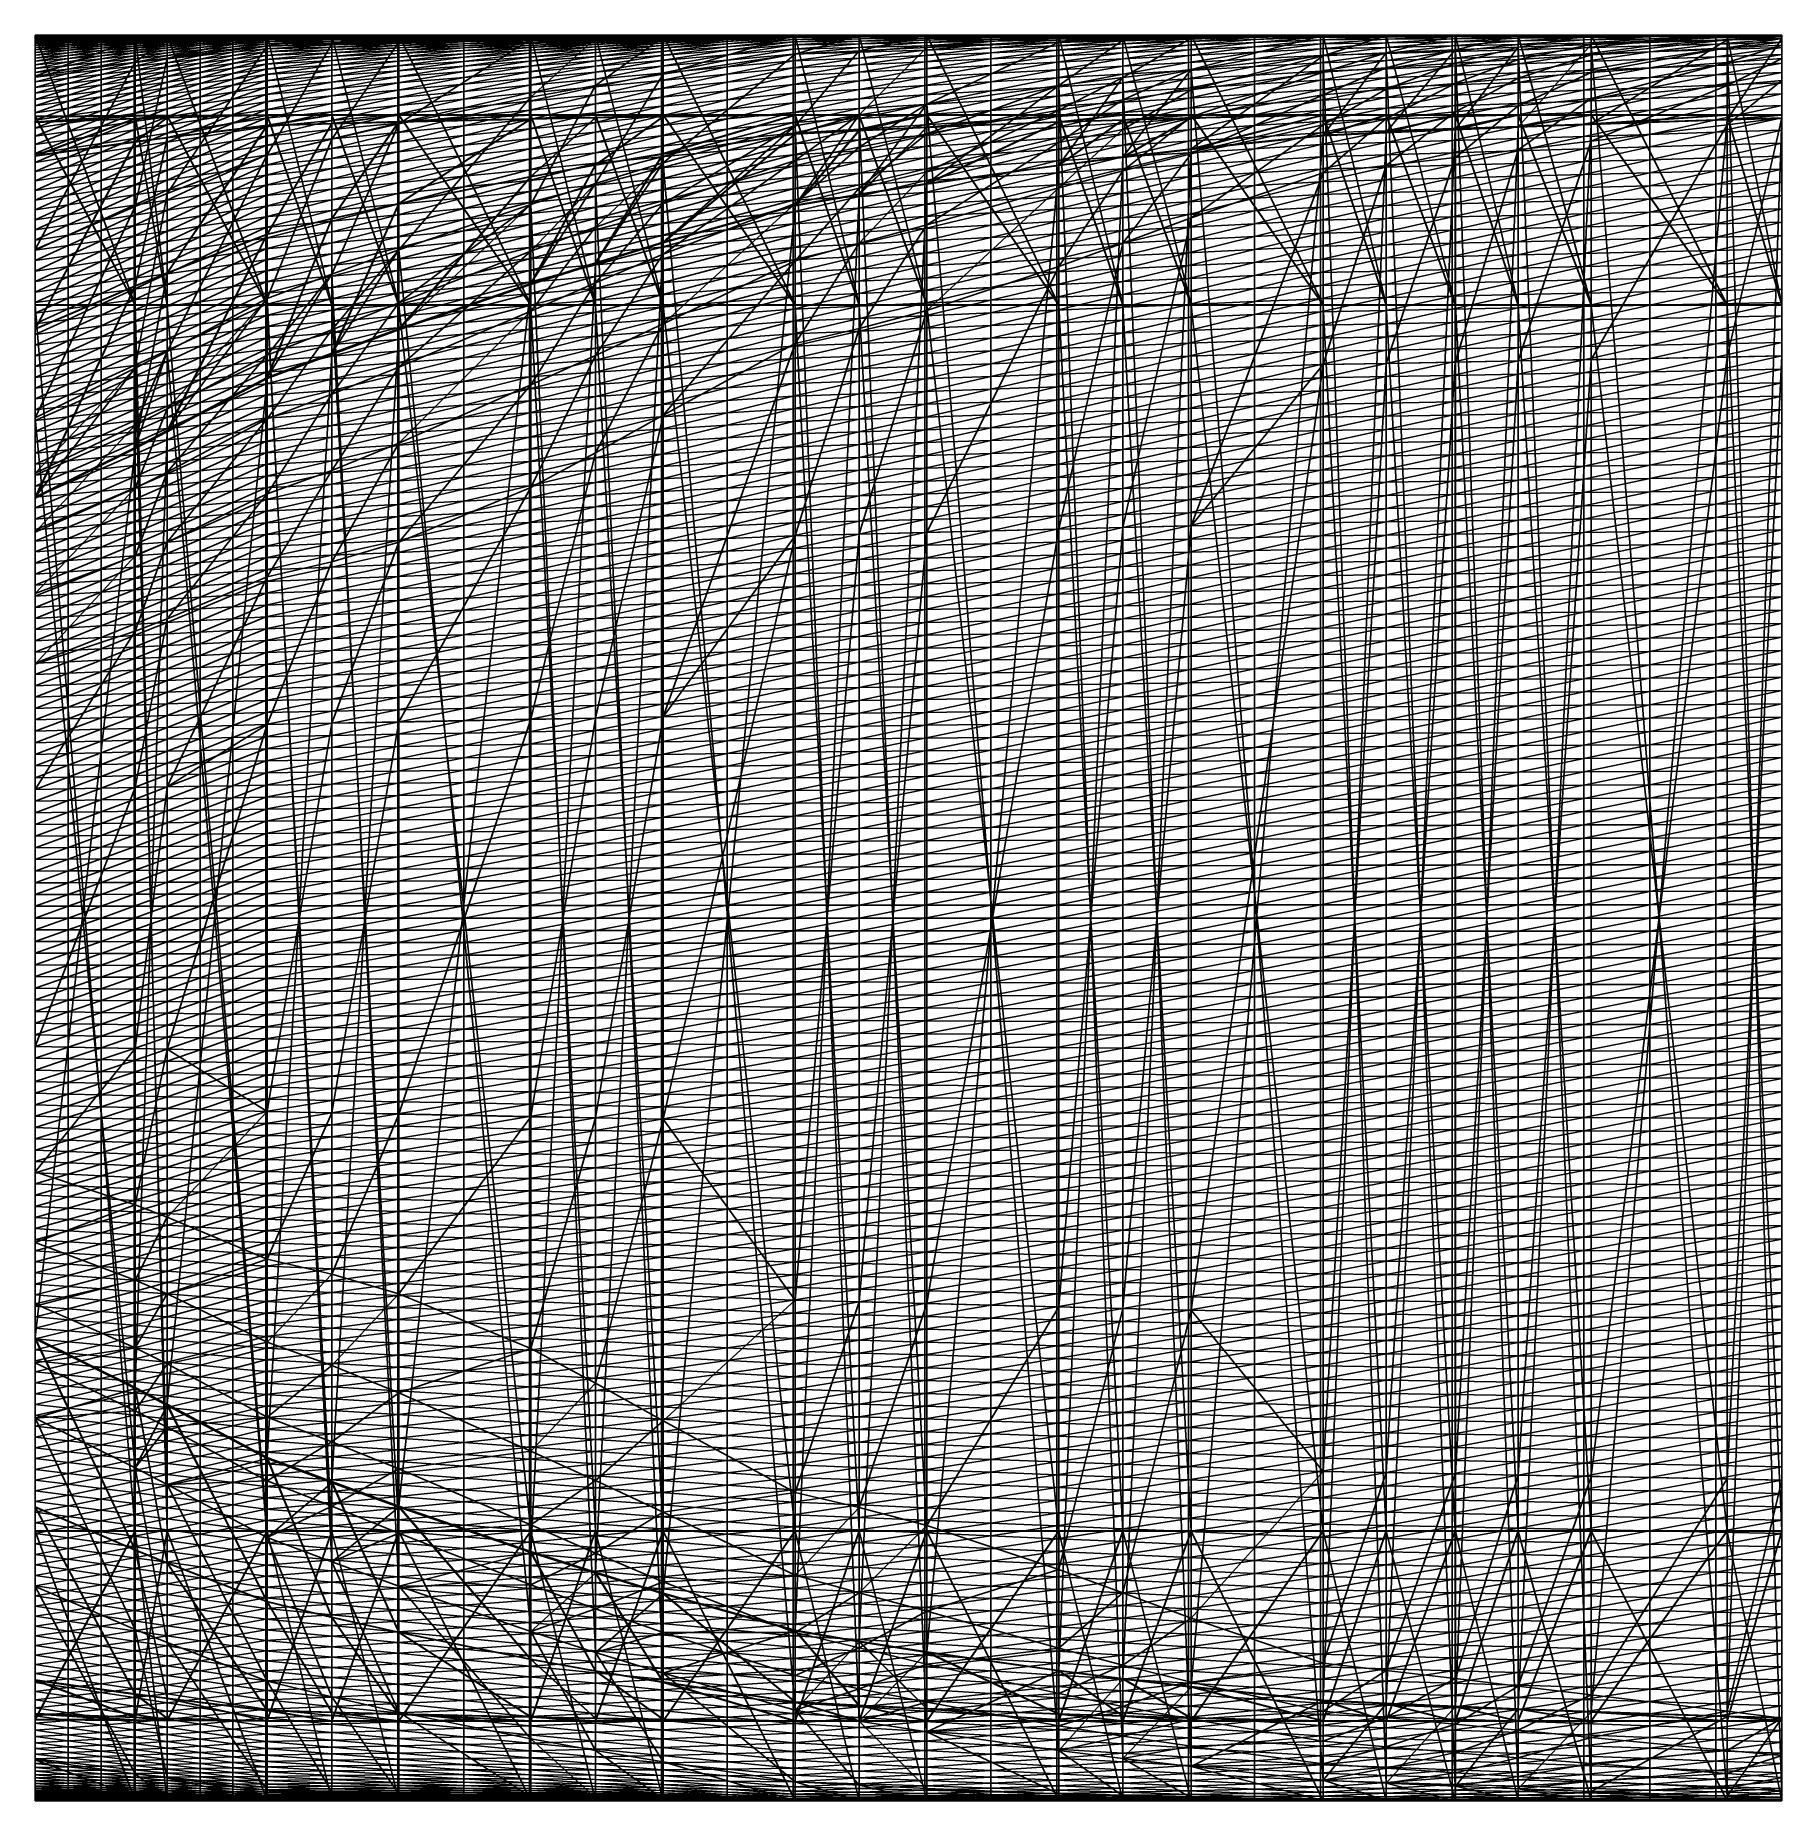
# Model space of a CAD drawing. Header units: metres. Extents: x -3 to 177, y -14 to 14.
# Drawn here: x 30.64 to 59.13, y -14.4 to 14.4 of the extents above; entities that cross this region are included whole.
import ezdxf

# ---------------------------------------------------------------- set-up
doc = ezdxf.new("R2010")
doc.units = ezdxf.units.M
for name, color, linetype, true_color in [('BULKHEAD_03', 7, 'Continuous', 0xdec086), ('DB_4', 7, 'Continuous', 0x99866a), ('DB_5', 7, 'Continuous', 0x99866a), ('HOLD_4', 7, 'Continuous', 0x80bb9a), ('HOLD_5', 7, 'Continuous', 0xdf9582), ('HULL', 7, 'Continuous', 0x528ba5), ('PARTITION_4_P', 7, 'Continuous', 0xc9ac7a), ('PARTITION_4_S', 7, 'Continuous', 0xc9ac7a), ('PARTITION_5_P', 7, 'Continuous', 0xc9ac7a), ('PARTITION_5_S', 7, 'Continuous', 0xc9ac7a), ('WBT_4_P', 7, 'Continuous', 0x5891b3), ('WBT_4_S', 7, 'Continuous', 0x417c9f), ('WBT_5_P', 7, 'Continuous', 0x5891b3), ('WBT_5_S', 7, 'Continuous', 0x417c9f)]:
    doc.layers.add(name, color=color, linetype=linetype, true_color=true_color)

msp = doc.modelspace()

# ---------------------------------------------------------------- linework, layer by layer
at = {"layer": 'BULKHEAD_03'}
for points in [[(53.796, 14.388, 3.156), (53.796, 12.489, 0.39), (53.796, 12.285, 0.323)], [(53.796, 14.388, 3.156), (53.796, 12.276, 0.32), (53.796, 12.078, 0.263)], [(53.796, 14.388, 3.156), (53.796, 11.657, 0.176), (53.796, 11.648, 0.174)], [(53.796, 14.388, 3.156), (53.796, 11.435, 0.14), (53.796, 11.231, 0.115)], [(53.796, 14.388, 3.156), (53.796, 11.231, 0.115), (53.796, 11.222, 0.114)], [(53.796, 14.388, 3.156), (53.796, 11.017, 0.09), (53.796, 11.008, 0.089)], [(53.796, 14.388, 3.156), (53.796, 10.802, 0.071), (53.796, 10.793, 0.07)], [(53.796, 14.388, 3.156), (53.796, 10.372, 0.042), (53.796, 10.363, 0.042)], [(53.796, 14.388, 3.156), (53.796, 10.363, 0.042), (53.796, 10.157, 0.032)], [(53.796, 14.388, 3.156), (53.796, 9.941, 0.024), (53.796, 9.932, 0.024)], [(53.796, 14.388, 3.156), (53.796, 9.726, 0.018), (53.796, 9.716, 0.017)], [(53.796, 14.388, 3.156), (53.796, 9.716, 0.017), (53.796, 9.51, 0.014)], [(53.796, 14.388, 3.156), (53.796, 9.5, 0.014), (53.796, 9.294, 0.012)], [(53.796, 14.388, 3.156), (53.796, 9.285, 0.012), (53.796, 9.069, 0.012)], [(53.796, -9.069, 0.012), (53.796, -14.388, 14.6), (53.796, 14.388, 14.6)], [(53.796, 9.069, 0.012), (53.796, 14.388, 14.6), (53.796, 14.388, 3.156)], [(53.796, 14.388, 3.156), (53.796, 12.689, 0.469), (53.796, 12.489, 0.39)], [(53.796, 14.388, 3.156), (53.796, 12.285, 0.323), (53.796, 12.276, 0.32)], [(53.796, 14.388, 3.156), (53.796, 11.869, 0.215), (53.796, 11.657, 0.176)], [(53.796, 14.388, 3.156), (53.796, 11.445, 0.142), (53.796, 11.435, 0.14)], [(53.796, 14.388, 3.156), (53.796, 11.008, 0.089), (53.796, 10.802, 0.071)], [(53.796, 14.388, 3.156), (53.796, 10.587, 0.055), (53.796, 10.372, 0.042)], [(53.796, 14.388, 3.156), (53.796, 10.148, 0.031), (53.796, 9.941, 0.024)], [(53.796, 14.388, 3.156), (53.796, 9.51, 0.014), (53.796, 9.5, 0.014)], [(53.796, 14.388, 14.6), (53.796, 9.069, 0.012), (53.796, -9.069, 0.012)], [(53.796, 12.689, 0.469), (53.796, 14.388, 3.156), (53.796, 14.387, 2.94)], [(53.796, 14.388, 3.156), (53.796, 11.648, 0.174), (53.796, 11.445, 0.142)], [(53.796, 14.388, 3.156), (53.796, 10.793, 0.07), (53.796, 10.587, 0.055)], [(53.796, 14.388, 3.156), (53.796, 9.932, 0.024), (53.796, 9.726, 0.018)], [(53.796, 14.388, 3.156), (53.796, 11.222, 0.114), (53.796, 11.017, 0.09)], [(53.796, 14.388, 3.156), (53.796, 9.294, 0.012), (53.796, 9.285, 0.012)], [(53.796, 14.388, 3.156), (53.796, 10.157, 0.032), (53.796, 10.148, 0.031)], [(53.796, 14.388, 3.156), (53.796, 12.078, 0.263), (53.796, 11.869, 0.215)], [(53.796, 14.388, 14.6), (53.796, -14.388, 14.6), (53.804, -14.388, 14.6)], [(53.796, 14.388, 14.6), (53.804, -14.388, 14.6), (53.804, 14.388, 14.6)], [(53.796, 14.387, 2.94), (53.796, 14.388, 3.156), (53.804, 14.388, 3.156)], [(53.796, 14.387, 2.94), (53.804, 14.388, 3.156), (53.804, 14.387, 2.94)], [(53.796, 14.388, 3.156), (53.796, 14.388, 14.6), (53.804, 14.388, 14.6)], [(53.796, 14.388, 3.156), (53.804, 14.388, 14.6), (53.804, 14.388, 3.156)], [(53.796, 13.252, 0.78), (53.796, 14.387, 2.94), (53.796, 14.38, 2.734)], [(53.796, 14.387, 2.94), (53.796, 13.252, 0.78), (53.796, 13.071, 0.664)], [(53.796, 14.387, 2.94), (53.796, 13.071, 0.664), (53.796, 12.883, 0.56)], [(53.796, 14.387, 2.94), (53.796, 12.883, 0.56), (53.796, 12.689, 0.469)], [(53.796, 14.38, 2.734), (53.796, 14.387, 2.94), (53.804, 14.387, 2.94)], [(53.796, 14.38, 2.734), (53.804, 14.387, 2.94), (53.804, 14.38, 2.734)], [(53.796, 14.38, 2.734), (53.796, 14.38, 2.725), (53.796, 14.364, 2.52)], [(53.796, 13.592, 1.044), (53.796, 14.38, 2.734), (53.796, 14.364, 2.52)], [(53.796, 14.38, 2.734), (53.796, 13.419, 0.901), (53.796, 13.252, 0.78)], [(53.796, 14.38, 2.734), (53.796, 13.592, 1.044), (53.796, 13.419, 0.901)], [(53.796, 14.364, 2.52), (53.796, 14.38, 2.725), (53.804, 14.38, 2.725)], [(53.796, 14.364, 2.52), (53.804, 14.38, 2.725), (53.804, 14.364, 2.52)], [(53.796, 14.38, 2.725), (53.796, 14.38, 2.734), (53.804, 14.38, 2.734)], [(53.796, 14.38, 2.725), (53.804, 14.38, 2.734), (53.804, 14.38, 2.725)], [(53.796, 14.364, 2.52), (53.796, 14.363, 2.511), (53.796, 14.335, 2.308)], [(53.796, 14.364, 2.52), (53.796, 14.335, 2.308), (53.796, 14.284, 2.101)], [(53.796, 14.364, 2.52), (53.796, 13.747, 1.192), (53.796, 13.592, 1.044)], [(53.796, 13.747, 1.192), (53.796, 14.364, 2.52), (53.796, 14.284, 2.101)], [(53.796, 14.363, 2.511), (53.796, 14.364, 2.52), (53.804, 14.364, 2.52)], [(53.796, 14.363, 2.511), (53.804, 14.364, 2.52), (53.804, 14.363, 2.511)], [(53.796, 14.335, 2.308), (53.796, 14.363, 2.511), (53.804, 14.363, 2.511)], [(53.796, 14.335, 2.308), (53.804, 14.363, 2.511), (53.804, 14.335, 2.308)], [(53.796, 14.335, 2.308), (53.796, 14.334, 2.299), (53.796, 14.284, 2.101)], [(53.796, 14.334, 2.299), (53.796, 14.335, 2.308), (53.804, 14.335, 2.308)], [(53.796, 14.334, 2.299), (53.804, 14.335, 2.308), (53.804, 14.334, 2.299)], [(53.796, 14.284, 2.101), (53.796, 14.334, 2.299), (53.804, 14.334, 2.299)], [(53.796, 14.284, 2.101), (53.804, 14.334, 2.299), (53.804, 14.284, 2.101)], [(53.796, 14.284, 2.101), (53.796, 14.282, 2.092), (53.796, 14.219, 1.899)], [(53.796, 14.284, 2.101), (53.796, 14.219, 1.899), (53.796, 14.129, 1.706)], [(53.796, 14.284, 2.101), (53.796, 14.02, 1.522), (53.796, 13.891, 1.351)], [(53.796, 14.02, 1.522), (53.796, 14.284, 2.101), (53.796, 14.129, 1.706)], [(53.796, 14.284, 2.101), (53.796, 13.891, 1.351), (53.796, 13.747, 1.192)], [(53.796, 14.282, 2.092), (53.796, 14.284, 2.101), (53.804, 14.284, 2.101)], [(53.796, 14.282, 2.092), (53.804, 14.284, 2.101), (53.804, 14.282, 2.092)], [(53.796, 14.219, 1.899), (53.796, 14.282, 2.092), (53.804, 14.282, 2.092)], [(53.796, 14.219, 1.899), (53.804, 14.282, 2.092), (53.804, 14.219, 1.899)], [(53.796, 14.219, 1.899), (53.796, 14.216, 1.89), (53.796, 14.129, 1.706)], [(53.796, 14.216, 1.89), (53.796, 14.219, 1.899), (53.804, 14.219, 1.899)], [(53.796, 14.216, 1.89), (53.804, 14.219, 1.899), (53.804, 14.216, 1.89)], [(53.796, 14.129, 1.706), (53.796, 14.216, 1.89), (53.804, 14.216, 1.89)], [(53.796, 14.129, 1.706), (53.804, 14.216, 1.89), (53.804, 14.129, 1.706)], [(53.796, 14.129, 1.706), (53.796, 14.125, 1.697), (53.796, 14.02, 1.522)], [(53.796, 14.125, 1.697), (53.796, 14.129, 1.706), (53.804, 14.129, 1.706)], [(53.796, 14.125, 1.697), (53.804, 14.129, 1.706), (53.804, 14.125, 1.697)], [(53.796, 14.02, 1.522), (53.796, 14.125, 1.697), (53.804, 14.125, 1.697)], [(53.796, 14.02, 1.522), (53.804, 14.125, 1.697), (53.804, 14.02, 1.522)], [(53.804, 12.285, 0.323), (53.804, 12.489, 0.39), (53.804, 14.388, 3.156)], [(53.804, 12.078, 0.263), (53.804, 12.276, 0.32), (53.804, 14.388, 3.156)], [(53.804, 11.648, 0.174), (53.804, 11.657, 0.176), (53.804, 14.388, 3.156)], [(53.804, 11.231, 0.115), (53.804, 11.435, 0.14), (53.804, 14.388, 3.156)], [(53.804, 11.222, 0.114), (53.804, 11.231, 0.115), (53.804, 14.388, 3.156)], [(53.804, 11.008, 0.089), (53.804, 11.017, 0.09), (53.804, 14.388, 3.156)], [(53.804, 10.793, 0.07), (53.804, 10.802, 0.071), (53.804, 14.388, 3.156)], [(53.804, 10.363, 0.042), (53.804, 10.372, 0.042), (53.804, 14.388, 3.156)], [(53.804, 10.157, 0.032), (53.804, 10.363, 0.042), (53.804, 14.388, 3.156)], [(53.804, 9.932, 0.024), (53.804, 9.941, 0.024), (53.804, 14.388, 3.156)], [(53.804, 9.716, 0.017), (53.804, 9.726, 0.018), (53.804, 14.388, 3.156)], [(53.804, 9.51, 0.014), (53.804, 9.716, 0.017), (53.804, 14.388, 3.156)], [(53.804, 9.294, 0.012), (53.804, 9.5, 0.014), (53.804, 14.388, 3.156)], [(53.804, 9.069, 0.012), (53.804, 9.285, 0.012), (53.804, 14.388, 3.156)], [(53.804, 14.388, 14.6), (53.804, -14.388, 14.6), (53.804, -9.069, 0.012)], [(53.804, 14.388, 3.156), (53.804, 14.388, 14.6), (53.804, 9.069, 0.012)], [(53.804, 12.489, 0.39), (53.804, 12.689, 0.469), (53.804, 14.388, 3.156)], [(53.804, 12.276, 0.32), (53.804, 12.285, 0.323), (53.804, 14.388, 3.156)], [(53.804, 11.657, 0.176), (53.804, 11.869, 0.215), (53.804, 14.388, 3.156)], [(53.804, 11.435, 0.14), (53.804, 11.445, 0.142), (53.804, 14.388, 3.156)], [(53.804, 10.802, 0.071), (53.804, 11.008, 0.089), (53.804, 14.388, 3.156)], [(53.804, 10.372, 0.042), (53.804, 10.587, 0.055), (53.804, 14.388, 3.156)], [(53.804, 9.941, 0.024), (53.804, 10.148, 0.031), (53.804, 14.388, 3.156)], [(53.804, 9.5, 0.014), (53.804, 9.51, 0.014), (53.804, 14.388, 3.156)], [(53.804, -9.069, 0.012), (53.804, 9.069, 0.012), (53.804, 14.388, 14.6)], [(53.804, 14.387, 2.94), (53.804, 14.388, 3.156), (53.804, 12.689, 0.469)], [(53.804, 11.445, 0.142), (53.804, 11.648, 0.174), (53.804, 14.388, 3.156)], [(53.804, 10.587, 0.055), (53.804, 10.793, 0.07), (53.804, 14.388, 3.156)], [(53.804, 9.726, 0.018), (53.804, 9.932, 0.024), (53.804, 14.388, 3.156)], [(53.804, 11.017, 0.09), (53.804, 11.222, 0.114), (53.804, 14.388, 3.156)], [(53.804, 9.285, 0.012), (53.804, 9.294, 0.012), (53.804, 14.388, 3.156)], [(53.804, 10.148, 0.031), (53.804, 10.157, 0.032), (53.804, 14.388, 3.156)], [(53.804, 11.869, 0.215), (53.804, 12.078, 0.263), (53.804, 14.388, 3.156)], [(53.804, 14.38, 2.734), (53.804, 14.387, 2.94), (53.804, 13.252, 0.78)], [(53.804, 13.071, 0.664), (53.804, 13.252, 0.78), (53.804, 14.387, 2.94)], [(53.804, 12.883, 0.56), (53.804, 13.071, 0.664), (53.804, 14.387, 2.94)], [(53.804, 12.689, 0.469), (53.804, 12.883, 0.56), (53.804, 14.387, 2.94)], [(53.804, 14.364, 2.52), (53.804, 14.38, 2.725), (53.804, 14.38, 2.734)], [(53.804, 14.364, 2.52), (53.804, 14.38, 2.734), (53.804, 13.592, 1.044)], [(53.804, 13.252, 0.78), (53.804, 13.419, 0.901), (53.804, 14.38, 2.734)], [(53.804, 13.419, 0.901), (53.804, 13.592, 1.044), (53.804, 14.38, 2.734)], [(53.804, 14.335, 2.308), (53.804, 14.363, 2.511), (53.804, 14.364, 2.52)], [(53.804, 14.284, 2.101), (53.804, 14.335, 2.308), (53.804, 14.364, 2.52)], [(53.804, 13.592, 1.044), (53.804, 13.747, 1.192), (53.804, 14.364, 2.52)], [(53.804, 14.284, 2.101), (53.804, 14.364, 2.52), (53.804, 13.747, 1.192)], [(53.804, 14.284, 2.101), (53.804, 14.334, 2.299), (53.804, 14.335, 2.308)], [(53.804, 14.219, 1.899), (53.804, 14.282, 2.092), (53.804, 14.284, 2.101)], [(53.804, 14.129, 1.706), (53.804, 14.219, 1.899), (53.804, 14.284, 2.101)], [(53.804, 13.891, 1.351), (53.804, 14.02, 1.522), (53.804, 14.284, 2.101)], [(53.804, 14.129, 1.706), (53.804, 14.284, 2.101), (53.804, 14.02, 1.522)], [(53.804, 13.747, 1.192), (53.804, 13.891, 1.351), (53.804, 14.284, 2.101)], [(53.804, 14.129, 1.706), (53.804, 14.216, 1.89), (53.804, 14.219, 1.899)], [(53.804, 14.02, 1.522), (53.804, 14.125, 1.697), (53.804, 14.129, 1.706)], [(53.796, 14.02, 1.522), (53.796, 14.015, 1.515), (53.796, 13.891, 1.351)], [(53.796, 14.015, 1.515), (53.796, 14.02, 1.522), (53.804, 14.02, 1.522)], [(53.796, 14.015, 1.515), (53.804, 14.02, 1.522), (53.804, 14.015, 1.515)], [(53.796, 13.891, 1.351), (53.796, 14.015, 1.515), (53.804, 14.015, 1.515)], [(53.796, 13.891, 1.351), (53.804, 14.015, 1.515), (53.804, 13.891, 1.351)], [(53.796, 13.891, 1.351), (53.796, 13.886, 1.344), (53.796, 13.747, 1.192)], [(53.796, 13.886, 1.344), (53.796, 13.891, 1.351), (53.804, 13.891, 1.351)], [(53.796, 13.886, 1.344), (53.804, 13.891, 1.351), (53.804, 13.886, 1.344)], [(53.796, 13.747, 1.192), (53.796, 13.886, 1.344), (53.804, 13.886, 1.344)], [(53.796, 13.747, 1.192), (53.804, 13.886, 1.344), (53.804, 13.747, 1.192)], [(53.804, 13.891, 1.351), (53.804, 14.015, 1.515), (53.804, 14.02, 1.522)], [(53.804, 13.747, 1.192), (53.804, 13.886, 1.344), (53.804, 13.891, 1.351)], [(53.796, 13.747, 1.192), (53.796, 13.741, 1.185), (53.796, 13.592, 1.044)], [(53.796, 13.741, 1.185), (53.796, 13.747, 1.192), (53.804, 13.747, 1.192)], [(53.796, 13.741, 1.185), (53.804, 13.747, 1.192), (53.804, 13.741, 1.185)], [(53.796, 13.592, 1.044), (53.796, 13.741, 1.185), (53.804, 13.741, 1.185)], [(53.796, 13.592, 1.044), (53.804, 13.741, 1.185), (53.804, 13.592, 1.044)], [(53.796, 13.592, 1.044), (53.796, 13.585, 1.038), (53.796, 13.419, 0.901)], [(53.796, 13.585, 1.038), (53.796, 13.592, 1.044), (53.804, 13.592, 1.044)], [(53.796, 13.585, 1.038), (53.804, 13.592, 1.044), (53.804, 13.585, 1.038)], [(53.796, 13.419, 0.901), (53.796, 13.585, 1.038), (53.804, 13.585, 1.038)], [(53.796, 13.419, 0.901), (53.804, 13.585, 1.038), (53.804, 13.419, 0.901)], [(53.804, 13.592, 1.044), (53.804, 13.741, 1.185), (53.804, 13.747, 1.192)], [(53.804, 13.419, 0.901), (53.804, 13.585, 1.038), (53.804, 13.592, 1.044)], [(53.796, 13.252, 0.78), (53.796, 13.419, 0.901), (53.804, 13.419, 0.901)], [(53.796, 13.252, 0.78), (53.804, 13.419, 0.901), (53.804, 13.252, 0.78)], [(53.796, 13.071, 0.664), (53.796, 13.252, 0.78), (53.796, 13.245, 0.775)], [(53.796, 13.245, 0.775), (53.796, 13.252, 0.78), (53.804, 13.252, 0.78)], [(53.796, 13.245, 0.775), (53.804, 13.252, 0.78), (53.804, 13.245, 0.775)], [(53.804, 13.245, 0.775), (53.804, 13.252, 0.78), (53.804, 13.071, 0.664)], [(53.796, 13.071, 0.664), (53.796, 13.245, 0.775), (53.804, 13.245, 0.775)], [(53.796, 13.071, 0.664), (53.804, 13.245, 0.775), (53.804, 13.071, 0.664)], [(53.796, 12.883, 0.56), (53.796, 13.071, 0.664), (53.796, 13.063, 0.659)], [(53.796, 13.063, 0.659), (53.796, 13.071, 0.664), (53.804, 13.071, 0.664)], [(53.796, 13.063, 0.659), (53.804, 13.071, 0.664), (53.804, 13.063, 0.659)], [(53.796, 12.883, 0.56), (53.796, 13.063, 0.659), (53.804, 13.063, 0.659)], [(53.796, 12.883, 0.56), (53.804, 13.063, 0.659), (53.804, 12.883, 0.56)], [(53.804, 13.063, 0.659), (53.804, 13.071, 0.664), (53.804, 12.883, 0.56)], [(53.796, 12.689, 0.469), (53.796, 12.883, 0.56), (53.796, 12.875, 0.556)], [(53.796, 12.875, 0.556), (53.796, 12.883, 0.56), (53.804, 12.883, 0.56)], [(53.796, 12.875, 0.556), (53.804, 12.883, 0.56), (53.804, 12.875, 0.556)], [(53.796, 12.689, 0.469), (53.796, 12.875, 0.556), (53.804, 12.875, 0.556)], [(53.796, 12.689, 0.469), (53.804, 12.875, 0.556), (53.804, 12.689, 0.469)], [(53.796, 12.489, 0.39), (53.796, 12.689, 0.469), (53.796, 12.68, 0.466)], [(53.796, 12.68, 0.466), (53.796, 12.689, 0.469), (53.804, 12.689, 0.469)], [(53.796, 12.68, 0.466), (53.804, 12.689, 0.469), (53.804, 12.68, 0.466)], [(53.796, 12.489, 0.39), (53.796, 12.68, 0.466), (53.804, 12.68, 0.466)], [(53.796, 12.489, 0.39), (53.804, 12.68, 0.466), (53.804, 12.489, 0.39)], [(53.804, 12.875, 0.556), (53.804, 12.883, 0.56), (53.804, 12.689, 0.469)], [(53.804, 12.68, 0.466), (53.804, 12.689, 0.469), (53.804, 12.489, 0.39)], [(53.796, 12.285, 0.323), (53.796, 12.489, 0.39), (53.796, 12.48, 0.387)], [(53.796, 12.48, 0.387), (53.796, 12.489, 0.39), (53.804, 12.489, 0.39)], [(53.796, 12.48, 0.387), (53.804, 12.489, 0.39), (53.804, 12.48, 0.387)], [(53.796, 12.285, 0.323), (53.796, 12.48, 0.387), (53.804, 12.48, 0.387)], [(53.796, 12.285, 0.323), (53.804, 12.48, 0.387), (53.804, 12.285, 0.323)], [(53.804, 12.48, 0.387), (53.804, 12.489, 0.39), (53.804, 12.285, 0.323)], [(53.796, 12.276, 0.32), (53.796, 12.285, 0.323), (53.804, 12.285, 0.323)], [(53.796, 12.276, 0.32), (53.804, 12.285, 0.323), (53.804, 12.276, 0.32)], [(53.796, 12.078, 0.263), (53.796, 12.276, 0.32), (53.804, 12.276, 0.32)], [(53.796, 12.078, 0.263), (53.804, 12.276, 0.32), (53.804, 12.078, 0.263)], [(53.796, 11.869, 0.215), (53.796, 12.078, 0.263), (53.796, 12.069, 0.261)], [(53.796, 12.069, 0.261), (53.796, 12.078, 0.263), (53.804, 12.078, 0.263)], [(53.796, 12.069, 0.261), (53.804, 12.078, 0.263), (53.804, 12.069, 0.261)], [(53.796, 11.869, 0.215), (53.796, 12.069, 0.261), (53.804, 12.069, 0.261)], [(53.796, 11.869, 0.215), (53.804, 12.069, 0.261), (53.804, 11.869, 0.215)], [(53.796, 11.657, 0.176), (53.796, 11.869, 0.215), (53.796, 11.86, 0.213)], [(53.796, 11.86, 0.213), (53.796, 11.869, 0.215), (53.804, 11.869, 0.215)], [(53.796, 11.86, 0.213), (53.804, 11.869, 0.215), (53.804, 11.86, 0.213)], [(53.796, 11.657, 0.176), (53.796, 11.86, 0.213), (53.804, 11.86, 0.213)], [(53.796, 11.657, 0.176), (53.804, 11.86, 0.213), (53.804, 11.657, 0.176)], [(53.804, 12.069, 0.261), (53.804, 12.078, 0.263), (53.804, 11.869, 0.215)], [(53.804, 11.86, 0.213), (53.804, 11.869, 0.215), (53.804, 11.657, 0.176)], [(53.796, 11.648, 0.174), (53.796, 11.657, 0.176), (53.804, 11.657, 0.176)], [(53.796, 11.648, 0.174), (53.804, 11.657, 0.176), (53.804, 11.648, 0.174)], [(53.796, 11.445, 0.142), (53.796, 11.648, 0.174), (53.804, 11.648, 0.174)], [(53.796, 11.445, 0.142), (53.804, 11.648, 0.174), (53.804, 11.445, 0.142)], [(53.796, 11.435, 0.14), (53.796, 11.445, 0.142), (53.804, 11.445, 0.142)], [(53.796, 11.435, 0.14), (53.804, 11.445, 0.142), (53.804, 11.435, 0.14)], [(53.796, 11.231, 0.115), (53.796, 11.435, 0.14), (53.804, 11.435, 0.14)], [(53.796, 11.231, 0.115), (53.804, 11.435, 0.14), (53.804, 11.231, 0.115)], [(53.796, 11.222, 0.114), (53.796, 11.231, 0.115), (53.804, 11.231, 0.115)], [(53.796, 11.222, 0.114), (53.804, 11.231, 0.115), (53.804, 11.222, 0.114)], [(53.796, 11.017, 0.09), (53.796, 11.222, 0.114), (53.804, 11.222, 0.114)], [(53.796, 11.017, 0.09), (53.804, 11.222, 0.114), (53.804, 11.017, 0.09)], [(53.796, 11.008, 0.089), (53.796, 11.017, 0.09), (53.804, 11.017, 0.09)], [(53.796, 11.008, 0.089), (53.804, 11.017, 0.09), (53.804, 11.008, 0.089)], [(53.796, 10.802, 0.071), (53.796, 11.008, 0.089), (53.804, 11.008, 0.089)], [(53.796, 10.802, 0.071), (53.804, 11.008, 0.089), (53.804, 10.802, 0.071)], [(53.796, 10.793, 0.07), (53.796, 10.802, 0.071), (53.804, 10.802, 0.071)], [(53.796, 10.793, 0.07), (53.804, 10.802, 0.071), (53.804, 10.793, 0.07)], [(53.796, 10.587, 0.055), (53.796, 10.793, 0.07), (53.804, 10.793, 0.07)], [(53.796, 10.587, 0.055), (53.804, 10.793, 0.07), (53.804, 10.587, 0.055)], [(53.796, 10.372, 0.042), (53.796, 10.587, 0.055), (53.804, 10.587, 0.055)], [(53.796, 10.372, 0.042), (53.804, 10.587, 0.055), (53.804, 10.372, 0.042)], [(53.796, 10.363, 0.042), (53.796, 10.372, 0.042), (53.804, 10.372, 0.042)], [(53.796, 10.363, 0.042), (53.804, 10.372, 0.042), (53.804, 10.363, 0.042)], [(53.796, 10.157, 0.032), (53.796, 10.363, 0.042), (53.804, 10.363, 0.042)], [(53.796, 10.157, 0.032), (53.804, 10.363, 0.042), (53.804, 10.157, 0.032)], [(53.796, 10.148, 0.031), (53.796, 10.157, 0.032), (53.804, 10.157, 0.032)], [(53.796, 10.148, 0.031), (53.804, 10.157, 0.032), (53.804, 10.148, 0.031)], [(53.796, 9.941, 0.024), (53.796, 10.148, 0.031), (53.804, 10.148, 0.031)], [(53.796, 9.941, 0.024), (53.804, 10.148, 0.031), (53.804, 9.941, 0.024)], [(53.796, 9.932, 0.024), (53.796, 9.941, 0.024), (53.804, 9.941, 0.024)], [(53.796, 9.932, 0.024), (53.804, 9.941, 0.024), (53.804, 9.932, 0.024)], [(53.796, 9.726, 0.018), (53.796, 9.932, 0.024), (53.804, 9.932, 0.024)], [(53.796, 9.726, 0.018), (53.804, 9.932, 0.024), (53.804, 9.726, 0.018)], [(53.796, 9.716, 0.017), (53.796, 9.726, 0.018), (53.804, 9.726, 0.018)], [(53.796, 9.716, 0.017), (53.804, 9.726, 0.018), (53.804, 9.716, 0.017)], [(53.796, 9.51, 0.014), (53.796, 9.716, 0.017), (53.804, 9.716, 0.017)], [(53.796, 9.51, 0.014), (53.804, 9.716, 0.017), (53.804, 9.51, 0.014)], [(53.796, 9.5, 0.014), (53.796, 9.51, 0.014), (53.804, 9.51, 0.014)], [(53.796, 9.5, 0.014), (53.804, 9.51, 0.014), (53.804, 9.5, 0.014)], [(53.796, 9.294, 0.012), (53.796, 9.5, 0.014), (53.804, 9.5, 0.014)], [(53.796, 9.294, 0.012), (53.804, 9.5, 0.014), (53.804, 9.294, 0.012)], [(53.796, 9.285, 0.012), (53.796, 9.294, 0.012), (53.804, 9.294, 0.012)], [(53.796, 9.285, 0.012), (53.804, 9.294, 0.012), (53.804, 9.285, 0.012)], [(53.796, 9.069, 0.012), (53.796, 9.285, 0.012), (53.804, 9.285, 0.012)], [(53.796, 9.069, 0.012), (53.804, 9.285, 0.012), (53.804, 9.069, 0.012)], [(53.796, -9.069, 0.012), (53.796, 9.069, 0.012), (53.804, 9.069, 0.012)], [(53.796, -9.069, 0.012), (53.804, 9.069, 0.012), (53.804, -9.069, 0.012)], [(53.796, -14.388, 3.156), (53.796, -9.069, 0.012), (53.796, -9.285, 0.012)], [(53.796, -9.069, 0.012), (53.796, -14.388, 3.156), (53.796, -14.388, 14.6)], [(53.796, -9.285, 0.012), (53.796, -9.069, 0.012), (53.804, -9.069, 0.012)], [(53.796, -9.285, 0.012), (53.804, -9.069, 0.012), (53.804, -9.285, 0.012)], [(53.804, -9.285, 0.012), (53.804, -9.069, 0.012), (53.804, -14.388, 3.156)], [(53.804, -14.388, 14.6), (53.804, -14.388, 3.156), (53.804, -9.069, 0.012)], [(53.796, -14.388, 3.156), (53.796, -9.285, 0.012), (53.796, -9.491, 0.014)], [(53.796, -9.491, 0.014), (53.796, -9.285, 0.012), (53.804, -9.285, 0.012)], [(53.796, -9.491, 0.014), (53.804, -9.285, 0.012), (53.804, -9.491, 0.014)], [(53.796, -9.5, 0.014), (53.796, -14.388, 3.156), (53.796, -9.491, 0.014)], [(53.796, -9.5, 0.014), (53.796, -9.491, 0.014), (53.804, -9.491, 0.014)], [(53.796, -9.5, 0.014), (53.804, -9.491, 0.014), (53.804, -9.5, 0.014)], [(53.796, -14.388, 3.156), (53.796, -9.5, 0.014), (53.796, -9.707, 0.017)], [(53.796, -9.707, 0.017), (53.796, -9.5, 0.014), (53.804, -9.5, 0.014)], [(53.796, -9.707, 0.017), (53.804, -9.5, 0.014), (53.804, -9.707, 0.017)], [(53.804, -9.491, 0.014), (53.804, -9.285, 0.012), (53.804, -14.388, 3.156)], [(53.804, -9.491, 0.014), (53.804, -14.388, 3.156), (53.804, -9.5, 0.014)], [(53.804, -9.707, 0.017), (53.804, -9.5, 0.014), (53.804, -14.388, 3.156)], [(53.796, -9.716, 0.017), (53.796, -14.388, 3.156), (53.796, -9.707, 0.017)], [(53.796, -9.716, 0.017), (53.796, -9.707, 0.017), (53.804, -9.707, 0.017)], [(53.796, -9.716, 0.017), (53.804, -9.707, 0.017), (53.804, -9.716, 0.017)], [(53.796, -14.388, 3.156), (53.796, -9.716, 0.017), (53.796, -9.923, 0.023)], [(53.796, -9.923, 0.023), (53.796, -9.716, 0.017), (53.804, -9.716, 0.017)], [(53.796, -9.923, 0.023), (53.804, -9.716, 0.017), (53.804, -9.923, 0.023)], [(53.804, -9.707, 0.017), (53.804, -14.388, 3.156), (53.804, -9.716, 0.017)], [(53.804, -9.923, 0.023), (53.804, -9.716, 0.017), (53.804, -14.388, 3.156)], [(53.796, -9.932, 0.024), (53.796, -14.388, 3.156), (53.796, -9.923, 0.023)], [(53.796, -9.932, 0.024), (53.796, -9.923, 0.023), (53.804, -9.923, 0.023)], [(53.796, -9.932, 0.024), (53.804, -9.923, 0.023), (53.804, -9.932, 0.024)], [(53.796, -14.388, 3.156), (53.796, -9.932, 0.024), (53.796, -10.138, 0.031)], [(53.796, -10.138, 0.031), (53.796, -9.932, 0.024), (53.804, -9.932, 0.024)], [(53.796, -10.138, 0.031), (53.804, -9.932, 0.024), (53.804, -10.138, 0.031)], [(53.804, -9.923, 0.023), (53.804, -14.388, 3.156), (53.804, -9.932, 0.024)], [(53.804, -10.138, 0.031), (53.804, -9.932, 0.024), (53.804, -14.388, 3.156)], [(53.796, -10.148, 0.031), (53.796, -14.388, 3.156), (53.796, -10.138, 0.031)], [(53.796, -10.148, 0.031), (53.796, -10.138, 0.031), (53.804, -10.138, 0.031)], [(53.796, -10.148, 0.031), (53.804, -10.138, 0.031), (53.804, -10.148, 0.031)], [(53.796, -14.388, 3.156), (53.796, -10.148, 0.031), (53.796, -10.354, 0.041)], [(53.796, -10.354, 0.041), (53.796, -10.148, 0.031), (53.804, -10.148, 0.031)], [(53.796, -10.354, 0.041), (53.804, -10.148, 0.031), (53.804, -10.354, 0.041)], [(53.796, -10.363, 0.042), (53.796, -14.388, 3.156), (53.796, -10.354, 0.041)], [(53.796, -10.363, 0.042), (53.796, -10.354, 0.041), (53.804, -10.354, 0.041)], [(53.796, -10.363, 0.042), (53.804, -10.354, 0.041), (53.804, -10.363, 0.042)], [(53.796, -14.388, 3.156), (53.796, -10.363, 0.042), (53.796, -10.569, 0.054)], [(53.796, -10.569, 0.054), (53.796, -10.363, 0.042), (53.804, -10.363, 0.042)], [(53.796, -10.569, 0.054), (53.804, -10.363, 0.042), (53.804, -10.569, 0.054)], [(53.804, -10.138, 0.031), (53.804, -14.388, 3.156), (53.804, -10.148, 0.031)], [(53.804, -10.354, 0.041), (53.804, -10.148, 0.031), (53.804, -14.388, 3.156)], [(53.804, -10.354, 0.041), (53.804, -14.388, 3.156), (53.804, -10.363, 0.042)], [(53.804, -10.569, 0.054), (53.804, -10.363, 0.042), (53.804, -14.388, 3.156)], [(53.796, -10.578, 0.055), (53.796, -14.388, 3.156), (53.796, -10.569, 0.054)], [(53.796, -10.578, 0.055), (53.796, -10.569, 0.054), (53.804, -10.569, 0.054)], [(53.796, -10.578, 0.055), (53.804, -10.569, 0.054), (53.804, -10.578, 0.055)], [(53.796, -14.388, 3.156), (53.796, -10.578, 0.055), (53.796, -10.784, 0.07)], [(53.796, -10.784, 0.07), (53.796, -10.578, 0.055), (53.804, -10.578, 0.055)], [(53.796, -10.784, 0.07), (53.804, -10.578, 0.055), (53.804, -10.784, 0.07)], [(53.804, -10.569, 0.054), (53.804, -14.388, 3.156), (53.804, -10.578, 0.055)], [(53.804, -10.784, 0.07), (53.804, -10.578, 0.055), (53.804, -14.388, 3.156)], [(53.796, -10.793, 0.07), (53.796, -14.388, 3.156), (53.796, -10.784, 0.07)], [(53.796, -10.793, 0.07), (53.796, -10.784, 0.07), (53.804, -10.784, 0.07)], [(53.796, -10.793, 0.07), (53.804, -10.784, 0.07), (53.804, -10.793, 0.07)], [(53.796, -14.388, 3.156), (53.796, -10.793, 0.07), (53.796, -10.999, 0.088)], [(53.796, -10.999, 0.088), (53.796, -10.793, 0.07), (53.804, -10.793, 0.07)], [(53.796, -10.999, 0.088), (53.804, -10.793, 0.07), (53.804, -10.999, 0.088)], [(53.804, -10.784, 0.07), (53.804, -14.388, 3.156), (53.804, -10.793, 0.07)], [(53.804, -10.999, 0.088), (53.804, -10.793, 0.07), (53.804, -14.388, 3.156)], [(53.796, -10.999, 0.088), (53.796, -11.008, 0.089), (53.796, -11.213, 0.113)], [(53.796, -11.213, 0.113), (53.796, -14.388, 3.156), (53.796, -10.999, 0.088)], [(53.796, -11.008, 0.089), (53.796, -10.999, 0.088), (53.804, -10.999, 0.088)], [(53.796, -11.008, 0.089), (53.804, -10.999, 0.088), (53.804, -11.008, 0.089)], [(53.796, -11.213, 0.113), (53.796, -11.008, 0.089), (53.804, -11.008, 0.089)], [(53.796, -11.213, 0.113), (53.804, -11.008, 0.089), (53.804, -11.213, 0.113)], [(53.796, -11.222, 0.114), (53.796, -14.388, 3.156), (53.796, -11.213, 0.113)], [(53.796, -11.222, 0.114), (53.796, -11.213, 0.113), (53.804, -11.213, 0.113)], [(53.796, -11.222, 0.114), (53.804, -11.213, 0.113), (53.804, -11.222, 0.114)], [(53.796, -14.388, 3.156), (53.796, -11.222, 0.114), (53.796, -11.426, 0.139)], [(53.796, -11.426, 0.139), (53.796, -11.222, 0.114), (53.804, -11.222, 0.114)], [(53.796, -11.426, 0.139), (53.804, -11.222, 0.114), (53.804, -11.426, 0.139)], [(53.804, -11.213, 0.113), (53.804, -11.008, 0.089), (53.804, -10.999, 0.088)], [(53.804, -10.999, 0.088), (53.804, -14.388, 3.156), (53.804, -11.213, 0.113)], [(53.804, -11.213, 0.113), (53.804, -14.388, 3.156), (53.804, -11.222, 0.114)], [(53.804, -11.426, 0.139), (53.804, -11.222, 0.114), (53.804, -14.388, 3.156)], [(53.796, -11.426, 0.139), (53.796, -11.435, 0.14), (53.796, -11.639, 0.173)], [(53.796, -11.639, 0.173), (53.796, -14.388, 3.156), (53.796, -11.426, 0.139)], [(53.796, -11.435, 0.14), (53.796, -11.426, 0.139), (53.804, -11.426, 0.139)], [(53.796, -11.435, 0.14), (53.804, -11.426, 0.139), (53.804, -11.435, 0.14)], [(53.796, -11.639, 0.173), (53.796, -11.435, 0.14), (53.804, -11.435, 0.14)], [(53.796, -11.639, 0.173), (53.804, -11.435, 0.14), (53.804, -11.639, 0.173)], [(53.804, -11.639, 0.173), (53.804, -11.435, 0.14), (53.804, -11.426, 0.139)], [(53.804, -11.426, 0.139), (53.804, -14.388, 3.156), (53.804, -11.639, 0.173)], [(53.796, -11.639, 0.173), (53.796, -11.648, 0.174), (53.796, -11.851, 0.211)], [(53.796, -11.851, 0.211), (53.796, -14.388, 3.156), (53.796, -11.639, 0.173)], [(53.796, -11.648, 0.174), (53.796, -11.639, 0.173), (53.804, -11.639, 0.173)], [(53.796, -11.648, 0.174), (53.804, -11.639, 0.173), (53.804, -11.648, 0.174)], [(53.796, -11.851, 0.211), (53.796, -11.648, 0.174), (53.804, -11.648, 0.174)], [(53.796, -11.851, 0.211), (53.804, -11.648, 0.174), (53.804, -11.851, 0.211)], [(53.804, -11.851, 0.211), (53.804, -11.648, 0.174), (53.804, -11.639, 0.173)], [(53.804, -11.639, 0.173), (53.804, -14.388, 3.156), (53.804, -11.851, 0.211)], [(53.796, -11.851, 0.211), (53.796, -11.86, 0.213), (53.796, -12.06, 0.259)], [(53.796, -12.06, 0.259), (53.796, -14.388, 3.156), (53.796, -11.851, 0.211)], [(53.796, -11.86, 0.213), (53.796, -11.851, 0.211), (53.804, -11.851, 0.211)], [(53.796, -11.86, 0.213), (53.804, -11.851, 0.211), (53.804, -11.86, 0.213)], [(53.796, -12.06, 0.259), (53.796, -11.86, 0.213), (53.804, -11.86, 0.213)], [(53.796, -12.06, 0.259), (53.804, -11.86, 0.213), (53.804, -12.06, 0.259)], [(53.796, -12.06, 0.259), (53.796, -12.069, 0.261), (53.796, -12.267, 0.318)], [(53.796, -12.267, 0.318), (53.796, -14.388, 3.156), (53.796, -12.06, 0.259)], [(53.796, -12.069, 0.261), (53.796, -12.06, 0.259), (53.804, -12.06, 0.259)], [(53.796, -12.069, 0.261), (53.804, -12.06, 0.259), (53.804, -12.069, 0.261)], [(53.796, -12.267, 0.318), (53.796, -12.069, 0.261), (53.804, -12.069, 0.261)], [(53.796, -12.267, 0.318), (53.804, -12.069, 0.261), (53.804, -12.267, 0.318)], [(53.804, -12.06, 0.259), (53.804, -11.86, 0.213), (53.804, -11.851, 0.211)], [(53.804, -11.851, 0.211), (53.804, -14.388, 3.156), (53.804, -12.06, 0.259)], [(53.804, -12.267, 0.318), (53.804, -12.069, 0.261), (53.804, -12.06, 0.259)], [(53.804, -12.06, 0.259), (53.804, -14.388, 3.156), (53.804, -12.267, 0.318)], [(53.796, -12.267, 0.318), (53.796, -12.276, 0.32), (53.796, -12.472, 0.384)], [(53.796, -12.472, 0.384), (53.796, -14.388, 3.156), (53.796, -12.267, 0.318)], [(53.796, -12.276, 0.32), (53.796, -12.267, 0.318), (53.804, -12.267, 0.318)], [(53.796, -12.276, 0.32), (53.804, -12.267, 0.318), (53.804, -12.276, 0.32)], [(53.796, -12.472, 0.384), (53.796, -12.276, 0.32), (53.804, -12.276, 0.32)], [(53.796, -12.472, 0.384), (53.804, -12.276, 0.32), (53.804, -12.472, 0.384)], [(53.804, -12.472, 0.384), (53.804, -12.276, 0.32), (53.804, -12.267, 0.318)], [(53.804, -12.267, 0.318), (53.804, -14.388, 3.156), (53.804, -12.472, 0.384)], [(53.796, -12.472, 0.384), (53.796, -12.48, 0.387), (53.796, -12.672, 0.462)], [(53.796, -12.672, 0.462), (53.796, -14.388, 3.156), (53.796, -12.472, 0.384)], [(53.796, -12.48, 0.387), (53.796, -12.472, 0.384), (53.804, -12.472, 0.384)], [(53.796, -12.48, 0.387), (53.804, -12.472, 0.384), (53.804, -12.48, 0.387)], [(53.796, -12.672, 0.462), (53.796, -12.48, 0.387), (53.804, -12.48, 0.387)], [(53.796, -12.672, 0.462), (53.804, -12.48, 0.387), (53.804, -12.672, 0.462)], [(53.796, -12.672, 0.462), (53.796, -12.68, 0.466), (53.796, -12.867, 0.552)], [(53.796, -12.672, 0.462), (53.796, -14.387, 2.94), (53.796, -14.388, 3.156)], [(53.796, -14.387, 2.94), (53.796, -12.672, 0.462), (53.796, -12.867, 0.552)], [(53.796, -12.68, 0.466), (53.796, -12.672, 0.462), (53.804, -12.672, 0.462)], [(53.796, -12.68, 0.466), (53.804, -12.672, 0.462), (53.804, -12.68, 0.466)], [(53.804, -12.672, 0.462), (53.804, -12.48, 0.387), (53.804, -12.472, 0.384)], [(53.804, -12.472, 0.384), (53.804, -14.388, 3.156), (53.804, -12.672, 0.462)], [(53.804, -12.867, 0.552), (53.804, -12.68, 0.466), (53.804, -12.672, 0.462)], [(53.804, -14.388, 3.156), (53.804, -14.387, 2.94), (53.804, -12.672, 0.462)], [(53.804, -12.867, 0.552), (53.804, -12.672, 0.462), (53.804, -14.387, 2.94)], [(53.796, -12.867, 0.552), (53.796, -12.68, 0.466), (53.804, -12.68, 0.466)], [(53.796, -12.867, 0.552), (53.804, -12.68, 0.466), (53.804, -12.867, 0.552)], [(53.796, -12.867, 0.552), (53.796, -12.875, 0.556), (53.796, -13.055, 0.655)], [(53.796, -14.387, 2.931), (53.796, -12.867, 0.552), (53.796, -13.055, 0.655)], [(53.796, -12.867, 0.552), (53.796, -14.387, 2.931), (53.796, -14.387, 2.94)], [(53.796, -12.875, 0.556), (53.796, -12.867, 0.552), (53.804, -12.867, 0.552)], [(53.796, -12.875, 0.556), (53.804, -12.867, 0.552), (53.804, -12.875, 0.556)], [(53.796, -13.055, 0.655), (53.796, -12.875, 0.556), (53.804, -12.875, 0.556)], [(53.796, -13.055, 0.655), (53.804, -12.875, 0.556), (53.804, -13.055, 0.655)], [(53.804, -13.055, 0.655), (53.804, -12.875, 0.556), (53.804, -12.867, 0.552)], [(53.804, -13.055, 0.655), (53.804, -12.867, 0.552), (53.804, -14.387, 2.931)], [(53.804, -14.387, 2.94), (53.804, -14.387, 2.931), (53.804, -12.867, 0.552)], [(53.796, -13.055, 0.655), (53.796, -13.063, 0.659), (53.796, -13.237, 0.77)], [(53.796, -13.237, 0.77), (53.796, -14.387, 2.931), (53.796, -13.055, 0.655)], [(53.796, -13.063, 0.659), (53.796, -13.055, 0.655), (53.804, -13.055, 0.655)], [(53.796, -13.063, 0.659), (53.804, -13.055, 0.655), (53.804, -13.063, 0.659)], [(53.796, -13.237, 0.77), (53.796, -13.063, 0.659), (53.804, -13.063, 0.659)], [(53.796, -13.237, 0.77), (53.804, -13.063, 0.659), (53.804, -13.237, 0.77)], [(53.796, -13.237, 0.77), (53.796, -13.245, 0.775), (53.796, -13.411, 0.896)], [(53.796, -13.411, 0.896), (53.796, -14.38, 2.725), (53.796, -13.237, 0.77)], [(53.796, -13.237, 0.77), (53.796, -14.38, 2.725), (53.796, -14.387, 2.931)], [(53.796, -13.245, 0.775), (53.796, -13.237, 0.77), (53.804, -13.237, 0.77)], [(53.796, -13.245, 0.775), (53.804, -13.237, 0.77), (53.804, -13.245, 0.775)], [(53.796, -13.411, 0.896), (53.796, -13.245, 0.775), (53.804, -13.245, 0.775)], [(53.796, -13.411, 0.896), (53.804, -13.245, 0.775), (53.804, -13.411, 0.896)], [(53.804, -13.237, 0.77), (53.804, -13.063, 0.659), (53.804, -13.055, 0.655)], [(53.804, -13.055, 0.655), (53.804, -14.387, 2.931), (53.804, -13.237, 0.77)], [(53.804, -13.411, 0.896), (53.804, -13.245, 0.775), (53.804, -13.237, 0.77)], [(53.804, -13.237, 0.77), (53.804, -14.38, 2.725), (53.804, -13.411, 0.896)], [(53.804, -14.387, 2.931), (53.804, -14.38, 2.725), (53.804, -13.237, 0.77)], [(53.796, -13.411, 0.896), (53.796, -13.419, 0.901), (53.796, -13.585, 1.038)], [(53.796, -13.411, 0.896), (53.796, -14.379, 2.716), (53.796, -14.38, 2.725)], [(53.796, -14.379, 2.716), (53.796, -13.411, 0.896), (53.796, -13.585, 1.038)], [(53.796, -13.419, 0.901), (53.796, -13.411, 0.896), (53.804, -13.411, 0.896)], [(53.796, -13.419, 0.901), (53.804, -13.411, 0.896), (53.804, -13.419, 0.901)], [(53.796, -13.585, 1.038), (53.796, -13.419, 0.901), (53.804, -13.419, 0.901)], [(53.796, -13.585, 1.038), (53.804, -13.419, 0.901), (53.804, -13.585, 1.038)], [(53.804, -13.585, 1.038), (53.804, -13.419, 0.901), (53.804, -13.411, 0.896)], [(53.804, -14.38, 2.725), (53.804, -14.379, 2.716), (53.804, -13.411, 0.896)], [(53.804, -13.585, 1.038), (53.804, -13.411, 0.896), (53.804, -14.379, 2.716)], [(53.796, -13.585, 1.038), (53.796, -14.363, 2.511), (53.796, -14.379, 2.716)], [(53.796, -13.585, 1.038), (53.796, -14.362, 2.502), (53.796, -14.363, 2.511)], [(53.796, -14.362, 2.502), (53.796, -13.585, 1.038), (53.796, -13.735, 1.179)], [(53.796, -13.735, 1.179), (53.796, -13.585, 1.038), (53.804, -13.585, 1.038)], [(53.796, -13.735, 1.179), (53.804, -13.585, 1.038), (53.804, -13.735, 1.179)], [(53.796, -13.88, 1.337), (53.796, -13.735, 1.179), (53.796, -13.741, 1.185)], [(53.796, -13.735, 1.179), (53.796, -14.282, 2.092), (53.796, -14.362, 2.502)], [(53.796, -14.282, 2.092), (53.796, -13.735, 1.179), (53.796, -13.88, 1.337)], [(53.796, -13.741, 1.185), (53.796, -13.735, 1.179), (53.804, -13.735, 1.179)], [(53.796, -13.741, 1.185), (53.804, -13.735, 1.179), (53.804, -13.741, 1.185)], [(53.796, -13.88, 1.337), (53.796, -13.741, 1.185), (53.804, -13.741, 1.185)], [(53.796, -13.88, 1.337), (53.804, -13.741, 1.185), (53.804, -13.88, 1.337)], [(53.804, -14.379, 2.716), (53.804, -14.363, 2.511), (53.804, -13.585, 1.038)], [(53.804, -14.363, 2.511), (53.804, -14.362, 2.502), (53.804, -13.585, 1.038)], [(53.804, -13.735, 1.179), (53.804, -13.585, 1.038), (53.804, -14.362, 2.502)], [(53.804, -13.741, 1.185), (53.804, -13.735, 1.179), (53.804, -13.88, 1.337)], [(53.804, -14.362, 2.502), (53.804, -14.282, 2.092), (53.804, -13.735, 1.179)], [(53.804, -13.88, 1.337), (53.804, -13.735, 1.179), (53.804, -14.282, 2.092)], [(53.796, -14.01, 1.507), (53.796, -13.88, 1.337), (53.796, -13.886, 1.344)], [(53.796, -14.279, 2.083), (53.796, -13.88, 1.337), (53.796, -14.01, 1.507)], [(53.796, -13.88, 1.337), (53.796, -14.279, 2.083), (53.796, -14.282, 2.092)], [(53.796, -13.886, 1.344), (53.796, -13.88, 1.337), (53.804, -13.88, 1.337)], [(53.796, -13.886, 1.344), (53.804, -13.88, 1.337), (53.804, -13.886, 1.344)], [(53.796, -14.01, 1.507), (53.796, -13.886, 1.344), (53.804, -13.886, 1.344)], [(53.796, -14.01, 1.507), (53.804, -13.886, 1.344), (53.804, -14.01, 1.507)], [(53.796, -14.121, 1.69), (53.796, -14.01, 1.507), (53.796, -14.015, 1.515)], [(53.796, -14.279, 2.083), (53.796, -14.01, 1.507), (53.796, -14.121, 1.69)], [(53.796, -14.015, 1.515), (53.796, -14.01, 1.507), (53.804, -14.01, 1.507)], [(53.796, -14.015, 1.515), (53.804, -14.01, 1.507), (53.804, -14.015, 1.515)], [(53.796, -14.121, 1.69), (53.796, -14.015, 1.515), (53.804, -14.015, 1.515)], [(53.796, -14.121, 1.69), (53.804, -14.015, 1.515), (53.804, -14.121, 1.69)], [(53.804, -13.886, 1.344), (53.804, -13.88, 1.337), (53.804, -14.01, 1.507)], [(53.804, -14.01, 1.507), (53.804, -13.88, 1.337), (53.804, -14.279, 2.083)], [(53.804, -14.282, 2.092), (53.804, -14.279, 2.083), (53.804, -13.88, 1.337)], [(53.804, -14.015, 1.515), (53.804, -14.01, 1.507), (53.804, -14.121, 1.69)], [(53.804, -14.121, 1.69), (53.804, -14.01, 1.507), (53.804, -14.279, 2.083)], [(53.796, -14.212, 1.882), (53.796, -14.121, 1.69), (53.796, -14.125, 1.697)], [(53.796, -14.279, 2.083), (53.796, -14.121, 1.69), (53.796, -14.212, 1.882)], [(53.796, -14.125, 1.697), (53.796, -14.121, 1.69), (53.804, -14.121, 1.69)], [(53.796, -14.125, 1.697), (53.804, -14.121, 1.69), (53.804, -14.125, 1.697)], [(53.796, -14.212, 1.882), (53.796, -14.125, 1.697), (53.804, -14.125, 1.697)], [(53.796, -14.212, 1.882), (53.804, -14.125, 1.697), (53.804, -14.212, 1.882)], [(53.796, -14.279, 2.083), (53.796, -14.212, 1.882), (53.796, -14.216, 1.89)], [(53.796, -14.216, 1.89), (53.796, -14.212, 1.882), (53.804, -14.212, 1.882)], [(53.796, -14.216, 1.89), (53.804, -14.212, 1.882), (53.804, -14.216, 1.89)], [(53.796, -14.279, 2.083), (53.796, -14.216, 1.89), (53.804, -14.216, 1.89)], [(53.796, -14.279, 2.083), (53.804, -14.216, 1.89), (53.804, -14.279, 2.083)], [(53.796, -14.282, 2.092), (53.796, -14.279, 2.083), (53.804, -14.279, 2.083)], [(53.796, -14.282, 2.092), (53.804, -14.279, 2.083), (53.804, -14.282, 2.092)], [(53.796, -14.362, 2.502), (53.796, -14.282, 2.092), (53.796, -14.332, 2.29)], [(53.796, -14.332, 2.29), (53.796, -14.282, 2.092), (53.804, -14.282, 2.092)], [(53.796, -14.332, 2.29), (53.804, -14.282, 2.092), (53.804, -14.332, 2.29)], [(53.796, -14.362, 2.502), (53.796, -14.332, 2.29), (53.796, -14.334, 2.299)], [(53.796, -14.334, 2.299), (53.796, -14.332, 2.29), (53.804, -14.332, 2.29)], [(53.796, -14.334, 2.299), (53.804, -14.332, 2.29), (53.804, -14.334, 2.299)], [(53.796, -14.362, 2.502), (53.796, -14.334, 2.299), (53.804, -14.334, 2.299)], [(53.796, -14.362, 2.502), (53.804, -14.334, 2.299), (53.804, -14.362, 2.502)], [(53.796, -14.363, 2.511), (53.796, -14.362, 2.502), (53.804, -14.362, 2.502)], [(53.796, -14.363, 2.511), (53.804, -14.362, 2.502), (53.804, -14.363, 2.511)], [(53.796, -14.379, 2.716), (53.796, -14.363, 2.511), (53.804, -14.363, 2.511)], [(53.796, -14.379, 2.716), (53.804, -14.363, 2.511), (53.804, -14.379, 2.716)], [(53.796, -14.38, 2.725), (53.796, -14.379, 2.716), (53.804, -14.379, 2.716)], [(53.796, -14.38, 2.725), (53.804, -14.379, 2.716), (53.804, -14.38, 2.725)], [(53.796, -14.387, 2.931), (53.796, -14.38, 2.725), (53.804, -14.38, 2.725)], [(53.796, -14.387, 2.931), (53.804, -14.38, 2.725), (53.804, -14.387, 2.931)], [(53.796, -14.388, 3.156), (53.796, -14.387, 2.94), (53.804, -14.387, 2.94)], [(53.796, -14.388, 3.156), (53.804, -14.387, 2.94), (53.804, -14.388, 3.156)], [(53.796, -14.387, 2.94), (53.796, -14.387, 2.931), (53.804, -14.387, 2.931)], [(53.796, -14.387, 2.94), (53.804, -14.387, 2.931), (53.804, -14.387, 2.94)], [(53.796, -14.388, 14.6), (53.796, -14.388, 3.156), (53.804, -14.388, 3.156)], [(53.796, -14.388, 14.6), (53.804, -14.388, 3.156), (53.804, -14.388, 14.6)], [(53.804, -14.125, 1.697), (53.804, -14.121, 1.69), (53.804, -14.212, 1.882)], [(53.804, -14.212, 1.882), (53.804, -14.121, 1.69), (53.804, -14.279, 2.083)], [(53.804, -14.216, 1.89), (53.804, -14.212, 1.882), (53.804, -14.279, 2.083)], [(53.804, -14.332, 2.29), (53.804, -14.282, 2.092), (53.804, -14.362, 2.502)], [(53.804, -14.334, 2.299), (53.804, -14.332, 2.29), (53.804, -14.362, 2.502)]]:
    msp.add_3dface(points, dxfattribs=at)
at = {"layer": 'DB_4'}
for points in [[(53.804, 13.944, 1.4), (53.804, 14.164, 1.75), (54.825, 14.205, 1.75)], [(53.804, 13.944, 1.4), (54.825, 14.205, 1.75), (54.825, 14.008, 1.4)], [(53.804, 14.164, 1.75), (54.825, -14.205, 1.75), (54.825, 14.205, 1.75)], [(53.804, 14.164, 1.75), (53.804, -14.164, 1.75), (54.825, -14.205, 1.75)], [(53.804, -14.164, 1.75), (53.804, 14.164, 1.75), (53.804, 13.944, 1.4)], [(54.825, 14.008, 1.4), (54.825, 14.205, 1.75), (56.019, 14.25, 1.75)], [(54.825, 14.008, 1.4), (56.019, 14.25, 1.75), (56.019, 14.08, 1.4)], [(54.825, 14.205, 1.75), (56.019, -14.25, 1.75), (56.019, 14.25, 1.75)], [(54.825, 14.205, 1.75), (54.825, -14.205, 1.75), (56.019, -14.25, 1.75)], [(56.019, 14.08, 1.4), (56.019, 14.25, 1.75), (58.234, 14.324, 1.75)], [(56.019, 14.08, 1.4), (58.234, 14.324, 1.75), (58.234, 14.196, 1.4)], [(56.019, 14.25, 1.75), (58.234, -14.324, 1.75), (58.234, 14.324, 1.75)], [(56.019, 14.25, 1.75), (56.019, -14.25, 1.75), (58.234, -14.324, 1.75)], [(56.019, 13.794, 1.05), (56.019, 14.08, 1.4), (58.234, 14.196, 1.4)], [(56.019, 13.794, 1.05), (58.234, 14.196, 1.4), (58.234, 13.958, 1.05)], [(58.234, 14.196, 1.4), (58.234, 14.324, 1.75), (59.125, 14.348, 1.75)], [(58.234, 14.196, 1.4), (59.125, 14.348, 1.75), (59.125, 14.238, 1.4)], [(58.234, 14.324, 1.75), (59.125, -14.348, 1.75), (59.125, 14.348, 1.75)], [(58.234, 14.324, 1.75), (58.234, -14.324, 1.75), (59.125, -14.348, 1.75)], [(58.234, 13.958, 1.05), (58.234, 14.196, 1.4), (59.125, 14.238, 1.4)], [(58.234, 13.958, 1.05), (59.125, 14.238, 1.4), (59.125, 14.02, 1.05)], [(53.804, 13.617, 1.05), (53.804, 13.944, 1.4), (54.825, 14.008, 1.4)], [(53.804, 13.617, 1.05), (54.825, 14.008, 1.4), (54.825, 13.699, 1.05)], [(53.804, 13.944, 1.4), (53.804, 13.617, 1.05), (53.804, 13.151, 0.7)], [(53.804, -14.164, 1.75), (53.804, 13.944, 1.4), (53.804, 13.151, 0.7)], [(54.825, 13.699, 1.05), (54.825, 14.008, 1.4), (56.019, 14.08, 1.4)], [(54.825, 13.699, 1.05), (56.019, 14.08, 1.4), (56.019, 13.794, 1.05)], [(56.019, 13.369, 0.7), (56.019, 13.794, 1.05), (58.234, 13.958, 1.05)], [(56.019, 13.369, 0.7), (58.234, 13.958, 1.05), (58.234, 13.581, 0.7)], [(58.234, 13.581, 0.7), (58.234, 13.958, 1.05), (59.125, 14.02, 1.05)], [(58.234, 13.581, 0.7), (59.125, 14.02, 1.05), (59.125, 13.661, 0.7)], [(53.804, 13.151, 0.7), (53.804, 13.617, 1.05), (54.825, 13.699, 1.05)], [(53.804, 13.151, 0.7), (54.825, 13.699, 1.05), (54.825, 13.252, 0.7)], [(54.825, 13.252, 0.7), (54.825, 13.699, 1.05), (56.019, 13.794, 1.05)], [(54.825, 13.252, 0.7), (56.019, 13.794, 1.05), (56.019, 13.369, 0.7)], [(56.019, 12.672, 0.35), (56.019, 13.369, 0.7), (58.234, 13.581, 0.7)], [(56.019, 12.672, 0.35), (58.234, 13.581, 0.7), (58.234, 12.94, 0.35)], [(58.234, 12.94, 0.35), (58.234, 13.581, 0.7), (59.125, 13.661, 0.7)], [(58.234, 12.94, 0.35), (59.125, 13.661, 0.7), (59.125, 13.052, 0.35)], [(53.804, 12.407, 0.35), (53.804, 13.151, 0.7), (54.825, 13.252, 0.7)], [(53.804, 12.407, 0.35), (54.825, 13.252, 0.7), (54.825, 12.532, 0.35)], [(54.825, 12.532, 0.35), (54.825, 13.252, 0.7), (56.019, 13.369, 0.7)], [(54.825, 12.532, 0.35), (56.019, 13.369, 0.7), (56.019, 12.672, 0.35)], [(53.804, 13.151, 0.7), (53.804, 12.407, 0.35), (53.804, 9.069)], [(53.804, 13.151, 0.7), (53.804, 9.069), (53.804, -12.407, 0.35)], [(53.804, -14.164, 1.75), (53.804, 13.151, 0.7), (53.804, -12.407, 0.35)], [(58.234, 9.152), (58.234, 12.94, 0.35), (59.125, 13.052, 0.35)], [(58.234, 9.152), (59.125, 13.052, 0.35), (59.125, 9.169)], [(54.825, 9.088), (54.825, 12.532, 0.35), (56.019, 12.672, 0.35)], [(54.825, 9.088), (56.019, 12.672, 0.35), (56.019, 9.111)], [(56.019, 9.111), (56.019, 12.672, 0.35), (58.234, 12.94, 0.35)], [(56.019, 9.111), (58.234, 12.94, 0.35), (58.234, 9.152)], [(53.804, 9.069), (53.804, 12.407, 0.35), (54.825, 12.532, 0.35)], [(53.804, 9.069), (54.825, 12.532, 0.35), (54.825, 9.088)], [(53.804, -9.069), (53.804, 9.069), (54.825, 9.088)], [(53.804, -9.069), (54.825, 9.088), (54.825, -9.088)], [(53.804, 9.069), (53.804, -9.069), (53.804, -12.407, 0.35)], [(54.825, -9.088), (54.825, 9.088), (56.019, 9.111)], [(54.825, -9.088), (56.019, 9.111), (56.019, -9.111)], [(56.019, -9.111), (56.019, 9.111), (58.234, 9.152)], [(56.019, -9.111), (58.234, 9.152), (58.234, -9.152)], [(58.234, -9.152), (58.234, 9.152), (59.125, 9.169)], [(58.234, -9.152), (59.125, 9.169), (59.125, -9.169)], [(53.804, -12.407, 0.35), (53.804, -9.069), (54.825, -9.088)], [(53.804, -12.407, 0.35), (54.825, -9.088), (54.825, -12.532, 0.35)], [(54.825, -12.532, 0.35), (54.825, -9.088), (56.019, -9.111)], [(54.825, -12.532, 0.35), (56.019, -9.111), (56.019, -12.672, 0.35)], [(56.019, -12.672, 0.35), (56.019, -9.111), (58.234, -9.152)], [(56.019, -12.672, 0.35), (58.234, -9.152), (58.234, -12.94, 0.35)], [(58.234, -12.94, 0.35), (58.234, -9.152), (59.125, -9.169)], [(58.234, -12.94, 0.35), (59.125, -9.169), (59.125, -13.052, 0.35)], [(53.804, -13.151, 0.7), (53.804, -12.407, 0.35), (54.825, -12.532, 0.35)], [(53.804, -12.407, 0.35), (53.804, -13.151, 0.7), (53.804, -13.617, 1.05)], [(53.804, -12.407, 0.35), (53.804, -13.617, 1.05), (53.804, -14.164, 1.75)], [(53.804, -13.151, 0.7), (54.825, -12.532, 0.35), (54.825, -13.252, 0.7)], [(54.825, -13.252, 0.7), (54.825, -12.532, 0.35), (56.019, -12.672, 0.35)], [(54.825, -13.252, 0.7), (56.019, -12.672, 0.35), (56.019, -13.369, 0.7)], [(56.019, -13.369, 0.7), (56.019, -12.672, 0.35), (58.234, -12.94, 0.35)], [(56.019, -13.369, 0.7), (58.234, -12.94, 0.35), (58.234, -13.581, 0.7)], [(58.234, -13.581, 0.7), (58.234, -12.94, 0.35), (59.125, -13.052, 0.35)], [(53.804, -13.617, 1.05), (53.804, -13.151, 0.7), (54.825, -13.252, 0.7)], [(58.234, -13.581, 0.7), (59.125, -13.052, 0.35), (59.125, -13.661, 0.7)], [(53.804, -13.617, 1.05), (54.825, -13.252, 0.7), (54.825, -13.699, 1.05)], [(54.825, -13.699, 1.05), (54.825, -13.252, 0.7), (56.019, -13.369, 0.7)], [(54.825, -13.699, 1.05), (56.019, -13.369, 0.7), (56.019, -13.794, 1.05)], [(56.019, -13.794, 1.05), (56.019, -13.369, 0.7), (58.234, -13.581, 0.7)], [(53.804, -13.944, 1.4), (53.804, -13.617, 1.05), (54.825, -13.699, 1.05)], [(53.804, -13.617, 1.05), (53.804, -13.944, 1.4), (53.804, -14.164, 1.75)], [(53.804, -13.944, 1.4), (54.825, -13.699, 1.05), (54.825, -14.008, 1.4)], [(54.825, -14.008, 1.4), (54.825, -13.699, 1.05), (56.019, -13.794, 1.05)], [(54.825, -14.008, 1.4), (56.019, -13.794, 1.05), (56.019, -14.08, 1.4)], [(56.019, -13.794, 1.05), (58.234, -13.581, 0.7), (58.234, -13.958, 1.05)], [(56.019, -14.08, 1.4), (56.019, -13.794, 1.05), (58.234, -13.958, 1.05)], [(58.234, -13.958, 1.05), (58.234, -13.581, 0.7), (59.125, -13.661, 0.7)], [(58.234, -13.958, 1.05), (59.125, -13.661, 0.7), (59.125, -14.02, 1.05)], [(53.804, -14.164, 1.75), (53.804, -13.944, 1.4), (54.825, -14.008, 1.4)], [(53.804, -14.164, 1.75), (54.825, -14.008, 1.4), (54.825, -14.205, 1.75)], [(54.825, -14.205, 1.75), (54.825, -14.008, 1.4), (56.019, -14.08, 1.4)], [(54.825, -14.205, 1.75), (56.019, -14.08, 1.4), (56.019, -14.25, 1.75)], [(56.019, -14.08, 1.4), (58.234, -13.958, 1.05), (58.234, -14.196, 1.4)], [(56.019, -14.25, 1.75), (56.019, -14.08, 1.4), (58.234, -14.196, 1.4)], [(58.234, -14.196, 1.4), (58.234, -13.958, 1.05), (59.125, -14.02, 1.05)], [(58.234, -14.196, 1.4), (59.125, -14.02, 1.05), (59.125, -14.238, 1.4)], [(56.019, -14.25, 1.75), (58.234, -14.196, 1.4), (58.234, -14.324, 1.75)], [(58.234, -14.324, 1.75), (58.234, -14.196, 1.4), (59.125, -14.238, 1.4)], [(58.234, -14.324, 1.75), (59.125, -14.238, 1.4), (59.125, -14.348, 1.75)]]:
    msp.add_3dface(points, dxfattribs=at)
at = {"layer": 'DB_5'}
for points in [[(51.643, 13.8, 1.4), (51.643, 14.066, 1.75), (52.675, 14.115, 1.75)], [(51.643, 13.8, 1.4), (52.675, 14.115, 1.75), (52.675, 13.871, 1.4)], [(51.643, 14.066, 1.75), (52.675, -14.115, 1.75), (52.675, 14.115, 1.75)], [(52.675, 13.871, 1.4), (52.675, 14.115, 1.75), (53.796, 14.163, 1.75)], [(52.675, 13.871, 1.4), (53.796, 14.163, 1.75), (53.796, 13.944, 1.4)], [(52.675, 14.115, 1.75), (53.796, -14.163, 1.75), (53.796, 14.163, 1.75)], [(52.675, 14.115, 1.75), (52.675, -14.115, 1.75), (53.796, -14.163, 1.75)], [(53.796, 13.944, 1.4), (53.796, 14.163, 1.75), (53.796, -14.163, 1.75)], [(48.375, 13.345, 1.4), (48.375, 13.71, 1.75), (49.49, 13.843, 1.75)], [(48.375, 13.345, 1.4), (49.49, 13.843, 1.75), (49.49, 13.512, 1.4)], [(48.375, 13.71, 1.75), (49.49, -13.843, 1.75), (49.49, 13.843, 1.75)], [(49.49, 13.512, 1.4), (49.49, 13.843, 1.75), (51.643, 14.066, 1.75)], [(49.49, 13.512, 1.4), (51.643, 14.066, 1.75), (51.643, 13.8, 1.4)], [(49.49, 13.843, 1.75), (51.643, -14.066, 1.75), (51.643, 14.066, 1.75)], [(49.49, 13.843, 1.75), (49.49, -13.843, 1.75), (51.643, -14.066, 1.75)], [(51.643, 14.066, 1.75), (51.643, -14.066, 1.75), (52.675, -14.115, 1.75)], [(51.643, 13.43, 1.05), (51.643, 13.8, 1.4), (52.675, 13.871, 1.4)], [(51.643, 13.43, 1.05), (52.675, 13.871, 1.4), (52.675, 13.521, 1.05)], [(52.675, 13.521, 1.05), (52.675, 13.871, 1.4), (53.796, 13.944, 1.4)], [(52.675, 13.521, 1.05), (53.796, 13.944, 1.4), (53.796, 13.616, 1.05)], [(53.796, 13.15, 0.7), (53.796, 13.616, 1.05), (53.796, 13.944, 1.4)], [(53.796, 13.15, 0.7), (53.796, 13.944, 1.4), (53.796, -14.163, 1.75)], [(45.183, 12.795, 1.4), (45.183, 13.278, 1.75), (47.336, 13.58, 1.75)], [(45.183, 12.795, 1.4), (47.336, 13.58, 1.75), (47.336, 13.177, 1.4)], [(45.183, 13.278, 1.75), (47.336, -13.58, 1.75), (47.336, 13.58, 1.75)], [(47.336, 13.177, 1.4), (47.336, 13.58, 1.75), (48.375, 13.71, 1.75)], [(47.336, 13.177, 1.4), (48.375, 13.71, 1.75), (48.375, 13.345, 1.4)], [(47.336, 13.58, 1.75), (48.375, -13.71, 1.75), (48.375, 13.71, 1.75)], [(47.336, 13.58, 1.75), (47.336, -13.58, 1.75), (48.375, -13.71, 1.75)], [(48.375, 13.71, 1.75), (48.375, -13.71, 1.75), (49.49, -13.843, 1.75)], [(49.49, 13.07, 1.05), (49.49, 13.512, 1.4), (51.643, 13.8, 1.4)], [(49.49, 13.07, 1.05), (51.643, 13.8, 1.4), (51.643, 13.43, 1.05)], [(52.675, 13.042, 0.7), (52.675, 13.521, 1.05), (53.796, 13.616, 1.05)], [(52.675, 13.042, 0.7), (53.796, 13.616, 1.05), (53.796, 13.15, 0.7)], [(44.075, 12.577, 1.4), (44.075, 13.101, 1.75), (45.183, 13.278, 1.75)], [(44.075, 12.577, 1.4), (45.183, 13.278, 1.75), (45.183, 12.795, 1.4)], [(44.075, 13.101, 1.75), (45.183, -13.278, 1.75), (45.183, 13.278, 1.75)], [(45.183, 13.278, 1.75), (45.183, -13.278, 1.75), (47.336, -13.58, 1.75)], [(47.336, 12.652, 1.05), (47.336, 13.177, 1.4), (48.375, 13.345, 1.4)], [(47.336, 12.652, 1.05), (48.375, 13.345, 1.4), (48.375, 12.861, 1.05)], [(48.375, 12.861, 1.05), (48.375, 13.345, 1.4), (49.49, 13.512, 1.4)], [(48.375, 12.861, 1.05), (49.49, 13.512, 1.4), (49.49, 13.07, 1.05)], [(49.49, 12.469, 0.7), (49.49, 13.07, 1.05), (51.643, 13.43, 1.05)], [(49.49, 12.469, 0.7), (51.643, 13.43, 1.05), (51.643, 12.94, 0.7)], [(51.643, 12.94, 0.7), (51.643, 13.43, 1.05), (52.675, 13.521, 1.05)], [(51.643, 12.94, 0.7), (52.675, 13.521, 1.05), (52.675, 13.042, 0.7)], [(43.03, 12.358, 1.4), (43.03, 12.925, 1.75), (44.075, 13.101, 1.75)], [(43.03, 12.358, 1.4), (44.075, 13.101, 1.75), (44.075, 12.577, 1.4)], [(43.03, 12.925, 1.75), (44.075, -13.101, 1.75), (44.075, 13.101, 1.75)], [(44.075, 13.101, 1.75), (44.075, -13.101, 1.75), (45.183, -13.278, 1.75)], [(45.183, 12.172, 1.05), (45.183, 12.795, 1.4), (47.336, 13.177, 1.4)], [(45.183, 12.172, 1.05), (47.336, 13.177, 1.4), (47.336, 12.652, 1.05)], [(48.375, 12.187, 0.7), (48.375, 12.861, 1.05), (49.49, 13.07, 1.05)], [(48.375, 12.187, 0.7), (49.49, 13.07, 1.05), (49.49, 12.469, 0.7)], [(51.643, 12.158, 0.35), (51.643, 12.94, 0.7), (52.675, 13.042, 0.7)], [(51.643, 12.158, 0.35), (52.675, 13.042, 0.7), (52.675, 12.277, 0.35)], [(52.675, 12.277, 0.35), (52.675, 13.042, 0.7), (53.796, 13.15, 0.7)], [(52.675, 12.277, 0.35), (53.796, 13.15, 0.7), (53.796, 12.406, 0.35)], [(53.796, 9.069), (53.796, 12.406, 0.35), (53.796, 13.15, 0.7)], [(53.796, -12.406, 0.35), (53.796, 9.069), (53.796, 13.15, 0.7)], [(53.796, -12.406, 0.35), (53.796, 13.15, 0.7), (53.796, -14.163, 1.75)], [(40.877, 11.657, 1.4), (40.877, 12.319, 1.75), (43.03, 12.925, 1.75)], [(40.877, 11.657, 1.4), (43.03, 12.925, 1.75), (43.03, 12.358, 1.4)], [(40.877, 12.319, 1.75), (43.03, -12.925, 1.75), (43.03, 12.925, 1.75)], [(43.03, 12.925, 1.75), (43.03, -12.925, 1.75), (44.075, -13.101, 1.75)], [(44.075, 11.908, 1.05), (44.075, 12.577, 1.4), (45.183, 12.795, 1.4)], [(44.075, 11.908, 1.05), (45.183, 12.795, 1.4), (45.183, 12.172, 1.05)], [(47.336, 11.911, 0.7), (47.336, 12.652, 1.05), (48.375, 12.861, 1.05)], [(47.336, 11.911, 0.7), (48.375, 12.861, 1.05), (48.375, 12.187, 0.7)], [(49.49, 11.423, 0.35), (49.49, 12.469, 0.7), (51.643, 12.94, 0.7)], [(49.49, 11.423, 0.35), (51.643, 12.94, 0.7), (51.643, 12.158, 0.35)], [(43.03, 11.656, 1.05), (43.03, 12.358, 1.4), (44.075, 12.577, 1.4)], [(43.03, 11.656, 1.05), (44.075, 12.577, 1.4), (44.075, 11.908, 1.05)], [(45.183, 11.31, 0.7), (45.183, 12.172, 1.05), (47.336, 12.652, 1.05)], [(45.183, 11.31, 0.7), (47.336, 12.652, 1.05), (47.336, 11.911, 0.7)], [(48.375, 11.009, 0.35), (48.375, 12.187, 0.7), (49.49, 12.469, 0.7)], [(48.375, 11.009, 0.35), (49.49, 12.469, 0.7), (49.49, 11.423, 0.35)], [(52.675, 9.048), (52.675, 12.277, 0.35), (53.796, 12.406, 0.35)], [(52.675, 9.048), (53.796, 12.406, 0.35), (53.796, 9.069)], [(39.775, 11.271, 1.4), (39.775, 11.981, 1.75), (40.877, 12.319, 1.75)], [(39.775, 11.271, 1.4), (40.877, 12.319, 1.75), (40.877, 11.657, 1.4)], [(39.775, 11.981, 1.75), (40.877, -12.319, 1.75), (40.877, 12.319, 1.75)], [(40.877, 10.831, 1.05), (40.877, 11.657, 1.4), (43.03, 12.358, 1.4)], [(40.877, 10.831, 1.05), (43.03, 12.358, 1.4), (43.03, 11.656, 1.05)], [(40.877, 12.319, 1.75), (40.877, -12.319, 1.75), (43.03, -12.925, 1.75)], [(44.075, 11.009, 0.7), (44.075, 11.908, 1.05), (45.183, 12.172, 1.05)], [(44.075, 11.009, 0.7), (45.183, 12.172, 1.05), (45.183, 11.31, 0.7)], [(47.336, 10.63, 0.35), (47.336, 11.911, 0.7), (48.375, 12.187, 0.7)], [(47.336, 10.63, 0.35), (48.375, 12.187, 0.7), (48.375, 11.009, 0.35)], [(49.49, 6.396), (49.49, 11.423, 0.35), (51.643, 12.158, 0.35)], [(49.49, 6.396), (51.643, 12.158, 0.35), (51.643, 9.028)], [(51.643, 9.028), (51.643, 12.158, 0.35), (52.675, 12.277, 0.35)], [(51.643, 9.028), (52.675, 12.277, 0.35), (52.675, 9.048)], [(38.723, 10.88, 1.4), (38.723, 11.642, 1.75), (39.775, 11.981, 1.75)], [(38.723, 10.88, 1.4), (39.775, 11.981, 1.75), (39.775, 11.271, 1.4)], [(38.723, 11.642, 1.75), (39.775, -11.981, 1.75), (39.775, 11.981, 1.75)], [(39.775, 11.981, 1.75), (39.775, -11.981, 1.75), (40.877, -12.319, 1.75)], [(43.03, 10.72, 0.7), (43.03, 11.656, 1.05), (44.075, 11.908, 1.05)], [(43.03, 10.72, 0.7), (44.075, 11.908, 1.05), (44.075, 11.009, 0.7)], [(45.183, 9.911, 0.35), (45.183, 11.31, 0.7), (47.336, 11.911, 0.7)], [(45.183, 9.911, 0.35), (47.336, 11.911, 0.7), (47.336, 10.63, 0.35)], [(36.57, 10.034, 1.4), (36.57, 10.902, 1.75), (38.723, 11.642, 1.75)], [(36.57, 10.034, 1.4), (38.723, 11.642, 1.75), (38.723, 10.88, 1.4)], [(36.57, 10.902, 1.75), (38.723, -11.642, 1.75), (38.723, 11.642, 1.75)], [(38.723, 11.642, 1.75), (38.723, -11.642, 1.75), (39.775, -11.981, 1.75)], [(39.775, 10.362, 1.05), (39.775, 11.271, 1.4), (40.877, 11.657, 1.4)], [(39.775, 10.362, 1.05), (40.877, 11.657, 1.4), (40.877, 10.831, 1.05)], [(40.877, 9.693, 0.7), (40.877, 10.831, 1.05), (43.03, 11.656, 1.05)], [(40.877, 9.693, 0.7), (43.03, 11.656, 1.05), (43.03, 10.72, 0.7)], [(38.723, 9.902, 1.05), (38.723, 10.88, 1.4), (39.775, 11.271, 1.4)], [(38.723, 9.902, 1.05), (39.775, 11.271, 1.4), (39.775, 10.362, 1.05)], [(44.075, 9.615, 0.35), (44.075, 11.009, 0.7), (45.183, 11.31, 0.7)], [(44.075, 9.615, 0.35), (45.183, 11.31, 0.7), (45.183, 9.911, 0.35)], [(48.375, 6.369), (48.375, 11.009, 0.35), (49.49, 11.423, 0.35)], [(48.375, 6.369), (49.49, 11.423, 0.35), (49.49, 6.396)], [(43.03, 9.37, 0.35), (43.03, 10.72, 0.7), (44.075, 11.009, 0.7)], [(43.03, 9.37, 0.35), (44.075, 11.009, 0.7), (44.075, 9.615, 0.35)], [(47.336, 6.343), (47.336, 10.63, 0.35), (48.375, 11.009, 0.35)], [(47.336, 6.343), (48.375, 11.009, 0.35), (48.375, 6.369)], [(35.475, 9.596, 1.4), (35.475, 10.503, 1.75), (36.57, 10.902, 1.75)], [(35.475, 9.596, 1.4), (36.57, 10.902, 1.75), (36.57, 10.034, 1.4)], [(35.475, 10.503, 1.75), (36.57, -10.902, 1.75), (36.57, 10.902, 1.75)], [(36.57, 10.902, 1.75), (36.57, -10.902, 1.75), (38.723, -11.642, 1.75)], [(36.57, 8.988, 1.05), (36.57, 10.034, 1.4), (38.723, 10.88, 1.4)], [(36.57, 8.988, 1.05), (38.723, 10.88, 1.4), (38.723, 9.902, 1.05)], [(39.775, 9.178, 0.7), (39.775, 10.362, 1.05), (40.877, 10.831, 1.05)], [(39.775, 9.178, 0.7), (40.877, 10.831, 1.05), (40.877, 9.693, 0.7)], [(40.877, 8.201, 0.35), (40.877, 9.693, 0.7), (43.03, 10.72, 0.7)], [(40.877, 8.201, 0.35), (43.03, 10.72, 0.7), (43.03, 9.37, 0.35)], [(34.417, 9.183, 1.4), (34.417, 10.109, 1.75), (35.475, 10.503, 1.75)], [(34.417, 9.183, 1.4), (35.475, 10.503, 1.75), (35.475, 9.596, 1.4)], [(34.417, 10.109, 1.75), (35.475, -10.503, 1.75), (35.475, 10.503, 1.75)], [(35.475, 10.503, 1.75), (35.475, -10.503, 1.75), (36.57, -10.902, 1.75)], [(45.183, 6.29), (45.183, 9.911, 0.35), (47.336, 10.63, 0.35)], [(45.183, 6.29), (47.336, 10.63, 0.35), (47.336, 6.343)], [(32.788, 8.308, 1.4), (32.788, 9.242, 1.75), (34.417, 10.109, 1.75)], [(32.788, 8.308, 1.4), (34.417, 10.109, 1.75), (34.417, 9.183, 1.4)], [(32.788, 9.242, 1.75), (34.417, -10.109, 1.75), (34.417, 10.109, 1.75)], [(34.417, 10.109, 1.75), (34.417, -10.109, 1.75), (35.475, -10.503, 1.75)], [(38.723, 8.7, 0.7), (38.723, 9.902, 1.05), (39.775, 10.362, 1.05)], [(38.723, 8.7, 0.7), (39.775, 10.362, 1.05), (39.775, 9.178, 0.7)], [(35.475, 8.548, 1.05), (35.475, 9.596, 1.4), (36.57, 10.034, 1.4)], [(35.475, 8.548, 1.05), (36.57, 10.034, 1.4), (36.57, 8.988, 1.05)], [(36.57, 7.744, 0.7), (36.57, 8.988, 1.05), (38.723, 9.902, 1.05)], [(36.57, 7.744, 0.7), (38.723, 9.902, 1.05), (38.723, 8.7, 0.7)], [(44.075, 6.263), (44.075, 9.615, 0.35), (45.183, 9.911, 0.35)], [(44.075, 6.263), (45.183, 9.911, 0.35), (45.183, 6.29)], [(34.417, 8.142, 1.05), (34.417, 9.183, 1.4), (35.475, 9.596, 1.4)], [(34.417, 8.142, 1.05), (35.475, 9.596, 1.4), (35.475, 8.548, 1.05)], [(39.775, 7.586, 0.35), (39.775, 9.178, 0.7), (40.877, 9.693, 0.7)], [(39.775, 7.586, 0.35), (40.877, 9.693, 0.7), (40.877, 8.201, 0.35)], [(43.03, 6.237), (43.03, 9.37, 0.35), (44.075, 9.615, 0.35)], [(43.03, 6.237), (44.075, 9.615, 0.35), (44.075, 6.263)], [(32.264, 8.041, 1.4), (32.264, 8.968, 1.75), (32.788, 9.242, 1.75)], [(32.264, 8.041, 1.4), (32.788, 9.242, 1.75), (32.788, 8.308, 1.4)], [(32.264, 8.968, 1.75), (32.788, -9.242, 1.75), (32.788, 9.242, 1.75)], [(32.788, 9.242, 1.75), (32.788, -9.242, 1.75), (34.417, -10.109, 1.75)], [(40.877, 3.284), (40.877, 8.201, 0.35), (43.03, 9.37, 0.35)], [(40.877, 3.284), (43.03, 9.37, 0.35), (43.03, 6.237)], [(30.637, 7.258, 1.4), (30.637, 8.157, 1.75), (32.264, 8.968, 1.75)], [(30.637, 7.258, 1.4), (32.264, 8.968, 1.75), (32.264, 8.041, 1.4)], [(30.637, 8.157, 1.75), (32.264, -8.968, 1.75), (32.264, 8.968, 1.75)], [(32.264, 8.968, 1.75), (32.264, -8.968, 1.75), (32.788, -9.242, 1.75)], [(32.788, 7.271, 1.05), (32.788, 8.308, 1.4), (34.417, 9.183, 1.4)], [(32.788, 7.271, 1.05), (34.417, 9.183, 1.4), (34.417, 8.142, 1.05)], [(35.475, 7.299, 0.7), (35.475, 8.548, 1.05), (36.57, 8.988, 1.05)], [(35.475, 7.299, 0.7), (36.57, 8.988, 1.05), (36.57, 7.744, 0.7)], [(38.723, 7.024, 0.35), (38.723, 8.7, 0.7), (39.775, 9.178, 0.7)], [(38.723, 7.024, 0.35), (39.775, 9.178, 0.7), (39.775, 7.586, 0.35)], [(49.49, -6.396), (49.49, 6.396), (51.643, 9.028)], [(49.49, -6.396), (51.643, 9.028), (51.643, -9.028)], [(51.643, -9.028), (51.643, 9.028), (52.675, 9.048)], [(51.643, -9.028), (52.675, 9.048), (52.675, -9.048)], [(52.675, -9.048), (52.675, 9.048), (53.796, 9.069)], [(52.675, -9.048), (53.796, 9.069), (53.796, -9.069)], [(53.796, -12.406, 0.35), (53.796, -9.069), (53.796, 9.069)], [(36.57, 6.129, 0.35), (36.57, 7.744, 0.7), (38.723, 8.7, 0.7)], [(36.57, 6.129, 0.35), (38.723, 8.7, 0.7), (38.723, 7.024, 0.35)], [(34.417, 6.918, 0.7), (34.417, 8.142, 1.05), (35.475, 8.548, 1.05)], [(34.417, 6.918, 0.7), (35.475, 8.548, 1.05), (35.475, 7.299, 0.7)], [(30.637, 8.157, 1.75), (30.637, -8.157, 1.75), (32.264, -8.968, 1.75)], [(32.264, 7.013, 1.05), (32.264, 8.041, 1.4), (32.788, 8.308, 1.4)], [(32.264, 7.013, 1.05), (32.788, 8.308, 1.4), (32.788, 7.271, 1.05)], [(32.788, 6.133, 0.7), (32.788, 7.271, 1.05), (34.417, 8.142, 1.05)], [(32.788, 6.133, 0.7), (34.417, 8.142, 1.05), (34.417, 6.918, 0.7)], [(39.775, 3.262), (39.775, 7.586, 0.35), (40.877, 8.201, 0.35)], [(39.775, 3.262), (40.877, 8.201, 0.35), (40.877, 3.284)], [(30.637, 6.297, 1.05), (30.637, 7.258, 1.4), (32.264, 8.041, 1.4)], [(30.637, 6.297, 1.05), (32.264, 8.041, 1.4), (32.264, 7.013, 1.05)], [(35.475, 5.809, 0.35), (35.475, 7.299, 0.7), (36.57, 7.744, 0.7)], [(35.475, 5.809, 0.35), (36.57, 7.744, 0.7), (36.57, 6.129, 0.35)], [(38.723, 3.241), (38.723, 7.024, 0.35), (39.775, 7.586, 0.35)], [(38.723, 3.241), (39.775, 7.586, 0.35), (39.775, 3.262)], [(32.264, 5.91, 0.7), (32.264, 7.013, 1.05), (32.788, 7.271, 1.05)], [(32.264, 5.91, 0.7), (32.788, 7.271, 1.05), (32.788, 6.133, 0.7)], [(34.417, 5.565, 0.35), (34.417, 6.918, 0.7), (35.475, 7.299, 0.7)], [(34.417, 5.565, 0.35), (35.475, 7.299, 0.7), (35.475, 5.809, 0.35)], [(30.637, 5.294, 0.7), (30.637, 6.297, 1.05), (32.264, 7.013, 1.05)], [(30.637, 5.294, 0.7), (32.264, 7.013, 1.05), (32.264, 5.91, 0.7)], [(32.788, 4.879, 0.35), (32.788, 6.133, 0.7), (34.417, 6.918, 0.7)], [(32.788, 4.879, 0.35), (34.417, 6.918, 0.7), (34.417, 5.565, 0.35)], [(36.57, 3.198), (36.57, 6.129, 0.35), (38.723, 7.024, 0.35)], [(36.57, 3.198), (38.723, 7.024, 0.35), (38.723, 3.241)], [(45.183, -6.29), (45.183, 6.29), (47.336, 6.343)], [(45.183, -6.29), (47.336, 6.343), (47.336, -6.343)], [(47.336, -6.343), (47.336, 6.343), (48.375, 6.369)], [(47.336, -6.343), (48.375, 6.369), (48.375, -6.369)], [(48.375, -6.369), (48.375, 6.369), (49.49, 6.396)], [(48.375, -6.369), (49.49, 6.396), (49.49, -6.396)], [(32.264, 4.681, 0.35), (32.264, 5.91, 0.7), (32.788, 6.133, 0.7)], [(32.264, 4.681, 0.35), (32.788, 6.133, 0.7), (32.788, 4.879, 0.35)], [(35.475, 3.176), (35.475, 5.809, 0.35), (36.57, 6.129, 0.35)], [(35.475, 3.176), (36.57, 6.129, 0.35), (36.57, 3.198)], [(40.877, -3.284), (40.877, 3.284), (43.03, 6.237)], [(40.877, -3.284), (43.03, 6.237), (43.03, -6.237)], [(43.03, -6.237), (43.03, 6.237), (44.075, 6.263)], [(43.03, -6.237), (44.075, 6.263), (44.075, -6.263)], [(44.075, -6.263), (44.075, 6.263), (45.183, 6.29)], [(44.075, -6.263), (45.183, 6.29), (45.183, -6.29)], [(30.637, 4.139, 0.35), (30.637, 5.294, 0.7), (32.264, 5.91, 0.7)], [(30.637, 4.139, 0.35), (32.264, 5.91, 0.7), (32.264, 4.681, 0.35)], [(34.417, 3.155), (34.417, 5.565, 0.35), (35.475, 5.809, 0.35)], [(34.417, 3.155), (35.475, 5.809, 0.35), (35.475, 3.176)], [(32.788, 2.138), (32.788, 4.879, 0.35), (34.417, 5.565, 0.35)], [(32.788, 2.138), (34.417, 5.565, 0.35), (34.417, 3.155)], [(30.637, 2.098), (30.637, 4.139, 0.35), (32.264, 4.681, 0.35)], [(30.637, 2.098), (32.264, 4.681, 0.35), (32.264, 2.129)], [(32.264, 2.129), (32.264, 4.681, 0.35), (32.788, 4.879, 0.35)], [(32.264, 2.129), (32.788, 4.879, 0.35), (32.788, 2.138)], [(34.417, -3.155), (34.417, 3.155), (35.475, 3.176)], [(34.417, -3.155), (35.475, 3.176), (35.475, -3.176)], [(35.475, -3.176), (35.475, 3.176), (36.57, 3.198)], [(35.475, -3.176), (36.57, 3.198), (36.57, -3.198)], [(36.57, -3.198), (36.57, 3.198), (38.723, 3.241)], [(36.57, -3.198), (38.723, 3.241), (38.723, -3.241)], [(38.723, -3.241), (38.723, 3.241), (39.775, 3.262)], [(38.723, -3.241), (39.775, 3.262), (39.775, -3.262)], [(39.775, -3.262), (39.775, 3.262), (40.877, 3.284)], [(39.775, -3.262), (40.877, 3.284), (40.877, -3.284)], [(32.788, -2.138), (32.788, 2.138), (34.417, 3.155)], [(32.788, -2.138), (34.417, 3.155), (34.417, -3.155)], [(30.637, -2.098), (30.637, 2.098), (32.264, 2.129)], [(30.637, -2.098), (32.264, 2.129), (32.264, -2.129)], [(32.264, -2.129), (32.264, 2.129), (32.788, 2.138)], [(32.264, -2.129), (32.788, 2.138), (32.788, -2.138)], [(30.637, -4.139, 0.35), (30.637, -2.098), (32.264, -2.129)], [(30.637, -4.139, 0.35), (32.264, -2.129), (32.264, -4.681, 0.35)], [(32.264, -4.681, 0.35), (32.264, -2.129), (32.788, -2.138)], [(32.264, -4.681, 0.35), (32.788, -2.138), (32.788, -4.879, 0.35)], [(32.788, -4.879, 0.35), (32.788, -2.138), (34.417, -3.155)], [(32.788, -4.879, 0.35), (34.417, -3.155), (34.417, -5.565, 0.35)], [(34.417, -5.565, 0.35), (34.417, -3.155), (35.475, -3.176)], [(34.417, -5.565, 0.35), (35.475, -3.176), (35.475, -5.809, 0.35)], [(35.475, -5.809, 0.35), (35.475, -3.176), (36.57, -3.198)], [(35.475, -5.809, 0.35), (36.57, -3.198), (36.57, -6.129, 0.35)], [(36.57, -6.129, 0.35), (36.57, -3.198), (38.723, -3.241)], [(36.57, -6.129, 0.35), (38.723, -3.241), (38.723, -7.024, 0.35)], [(38.723, -7.024, 0.35), (38.723, -3.241), (39.775, -3.262)], [(38.723, -7.024, 0.35), (39.775, -3.262), (39.775, -7.586, 0.35)], [(39.775, -7.586, 0.35), (39.775, -3.262), (40.877, -3.284)], [(39.775, -7.586, 0.35), (40.877, -3.284), (40.877, -8.201, 0.35)], [(40.877, -8.201, 0.35), (40.877, -3.284), (43.03, -6.237)], [(30.637, -5.294, 0.7), (30.637, -4.139, 0.35), (32.264, -4.681, 0.35)], [(30.637, -5.294, 0.7), (32.264, -4.681, 0.35), (32.264, -5.91, 0.7)], [(32.264, -5.91, 0.7), (32.264, -4.681, 0.35), (32.788, -4.879, 0.35)], [(32.264, -5.91, 0.7), (32.788, -4.879, 0.35), (32.788, -6.133, 0.7)], [(32.788, -6.133, 0.7), (32.788, -4.879, 0.35), (34.417, -5.565, 0.35)], [(30.637, -6.297, 1.05), (30.637, -5.294, 0.7), (32.264, -5.91, 0.7)], [(32.788, -6.133, 0.7), (34.417, -5.565, 0.35), (34.417, -6.918, 0.7)], [(34.417, -6.918, 0.7), (34.417, -5.565, 0.35), (35.475, -5.809, 0.35)], [(30.637, -6.297, 1.05), (32.264, -5.91, 0.7), (32.264, -7.013, 1.05)], [(32.264, -7.013, 1.05), (32.264, -5.91, 0.7), (32.788, -6.133, 0.7)], [(34.417, -6.918, 0.7), (35.475, -5.809, 0.35), (35.475, -7.299, 0.7)], [(35.475, -7.299, 0.7), (35.475, -5.809, 0.35), (36.57, -6.129, 0.35)], [(30.637, -7.258, 1.4), (30.637, -6.297, 1.05), (32.264, -7.013, 1.05)], [(32.264, -7.013, 1.05), (32.788, -6.133, 0.7), (32.788, -7.271, 1.05)], [(32.788, -7.271, 1.05), (32.788, -6.133, 0.7), (34.417, -6.918, 0.7)], [(35.475, -7.299, 0.7), (36.57, -6.129, 0.35), (36.57, -7.744, 0.7)], [(36.57, -7.744, 0.7), (36.57, -6.129, 0.35), (38.723, -7.024, 0.35)], [(40.877, -8.201, 0.35), (43.03, -6.237), (43.03, -9.37, 0.35)], [(43.03, -9.37, 0.35), (43.03, -6.237), (44.075, -6.263)], [(43.03, -9.37, 0.35), (44.075, -6.263), (44.075, -9.615, 0.35)], [(44.075, -9.615, 0.35), (44.075, -6.263), (45.183, -6.29)], [(44.075, -9.615, 0.35), (45.183, -6.29), (45.183, -9.911, 0.35)], [(45.183, -9.911, 0.35), (45.183, -6.29), (47.336, -6.343)], [(45.183, -9.911, 0.35), (47.336, -6.343), (47.336, -10.63, 0.35)], [(47.336, -10.63, 0.35), (47.336, -6.343), (48.375, -6.369)], [(47.336, -10.63, 0.35), (48.375, -6.369), (48.375, -11.009, 0.35)], [(48.375, -11.009, 0.35), (48.375, -6.369), (49.49, -6.396)], [(48.375, -11.009, 0.35), (49.49, -6.396), (49.49, -11.423, 0.35)], [(49.49, -11.423, 0.35), (49.49, -6.396), (51.643, -9.028)], [(30.637, -7.258, 1.4), (32.264, -7.013, 1.05), (32.264, -8.041, 1.4)], [(32.264, -8.041, 1.4), (32.264, -7.013, 1.05), (32.788, -7.271, 1.05)], [(32.788, -7.271, 1.05), (34.417, -6.918, 0.7), (34.417, -8.142, 1.05)], [(34.417, -8.142, 1.05), (34.417, -6.918, 0.7), (35.475, -7.299, 0.7)], [(36.57, -7.744, 0.7), (38.723, -7.024, 0.35), (38.723, -8.7, 0.7)], [(38.723, -8.7, 0.7), (38.723, -7.024, 0.35), (39.775, -7.586, 0.35)], [(30.637, -8.157, 1.75), (30.637, -7.258, 1.4), (32.264, -8.041, 1.4)], [(32.264, -8.041, 1.4), (32.788, -7.271, 1.05), (32.788, -8.308, 1.4)], [(32.788, -8.308, 1.4), (32.788, -7.271, 1.05), (34.417, -8.142, 1.05)], [(34.417, -8.142, 1.05), (35.475, -7.299, 0.7), (35.475, -8.548, 1.05)], [(35.475, -8.548, 1.05), (35.475, -7.299, 0.7), (36.57, -7.744, 0.7)], [(35.475, -8.548, 1.05), (36.57, -7.744, 0.7), (36.57, -8.988, 1.05)], [(36.57, -8.988, 1.05), (36.57, -7.744, 0.7), (38.723, -8.7, 0.7)], [(38.723, -8.7, 0.7), (39.775, -7.586, 0.35), (39.775, -9.178, 0.7)], [(39.775, -9.178, 0.7), (39.775, -7.586, 0.35), (40.877, -8.201, 0.35)], [(30.637, -8.157, 1.75), (32.264, -8.041, 1.4), (32.264, -8.968, 1.75)], [(32.264, -8.968, 1.75), (32.264, -8.041, 1.4), (32.788, -8.308, 1.4)], [(32.264, -8.968, 1.75), (32.788, -8.308, 1.4), (32.788, -9.242, 1.75)], [(32.788, -8.308, 1.4), (34.417, -8.142, 1.05), (34.417, -9.183, 1.4)], [(32.788, -9.242, 1.75), (32.788, -8.308, 1.4), (34.417, -9.183, 1.4)], [(34.417, -9.183, 1.4), (34.417, -8.142, 1.05), (35.475, -8.548, 1.05)], [(39.775, -9.178, 0.7), (40.877, -8.201, 0.35), (40.877, -9.693, 0.7)], [(40.877, -9.693, 0.7), (40.877, -8.201, 0.35), (43.03, -9.37, 0.35)], [(34.417, -9.183, 1.4), (35.475, -8.548, 1.05), (35.475, -9.596, 1.4)], [(35.475, -9.596, 1.4), (35.475, -8.548, 1.05), (36.57, -8.988, 1.05)], [(36.57, -8.988, 1.05), (38.723, -8.7, 0.7), (38.723, -9.902, 1.05)], [(38.723, -9.902, 1.05), (38.723, -8.7, 0.7), (39.775, -9.178, 0.7)], [(32.788, -9.242, 1.75), (34.417, -9.183, 1.4), (34.417, -10.109, 1.75)], [(34.417, -10.109, 1.75), (34.417, -9.183, 1.4), (35.475, -9.596, 1.4)], [(35.475, -9.596, 1.4), (36.57, -8.988, 1.05), (36.57, -10.034, 1.4)], [(36.57, -10.034, 1.4), (36.57, -8.988, 1.05), (38.723, -9.902, 1.05)], [(38.723, -9.902, 1.05), (39.775, -9.178, 0.7), (39.775, -10.362, 1.05)], [(39.775, -10.362, 1.05), (39.775, -9.178, 0.7), (40.877, -9.693, 0.7)], [(49.49, -11.423, 0.35), (51.643, -9.028), (51.643, -12.158, 0.35)], [(51.643, -12.158, 0.35), (51.643, -9.028), (52.675, -9.048)], [(51.643, -12.158, 0.35), (52.675, -9.048), (52.675, -12.277, 0.35)], [(52.675, -12.277, 0.35), (52.675, -9.048), (53.796, -9.069)], [(52.675, -12.277, 0.35), (53.796, -9.069), (53.796, -12.406, 0.35)], [(40.877, -9.693, 0.7), (43.03, -9.37, 0.35), (43.03, -10.72, 0.7)], [(43.03, -10.72, 0.7), (43.03, -9.37, 0.35), (44.075, -9.615, 0.35)], [(34.417, -10.109, 1.75), (35.475, -9.596, 1.4), (35.475, -10.503, 1.75)], [(35.475, -10.503, 1.75), (35.475, -9.596, 1.4), (36.57, -10.034, 1.4)], [(39.775, -10.362, 1.05), (40.877, -9.693, 0.7), (40.877, -10.831, 1.05)], [(40.877, -10.831, 1.05), (40.877, -9.693, 0.7), (43.03, -10.72, 0.7)], [(43.03, -10.72, 0.7), (44.075, -9.615, 0.35), (44.075, -11.009, 0.7)], [(44.075, -11.009, 0.7), (44.075, -9.615, 0.35), (45.183, -9.911, 0.35)], [(35.475, -10.503, 1.75), (36.57, -10.034, 1.4), (36.57, -10.902, 1.75)], [(36.57, -10.034, 1.4), (38.723, -9.902, 1.05), (38.723, -10.88, 1.4)], [(36.57, -10.902, 1.75), (36.57, -10.034, 1.4), (38.723, -10.88, 1.4)], [(38.723, -10.88, 1.4), (38.723, -9.902, 1.05), (39.775, -10.362, 1.05)], [(44.075, -11.009, 0.7), (45.183, -9.911, 0.35), (45.183, -11.31, 0.7)], [(45.183, -11.31, 0.7), (45.183, -9.911, 0.35), (47.336, -10.63, 0.35)], [(38.723, -10.88, 1.4), (39.775, -10.362, 1.05), (39.775, -11.271, 1.4)], [(39.775, -11.271, 1.4), (39.775, -10.362, 1.05), (40.877, -10.831, 1.05)], [(45.183, -11.31, 0.7), (47.336, -10.63, 0.35), (47.336, -11.911, 0.7)], [(47.336, -11.911, 0.7), (47.336, -10.63, 0.35), (48.375, -11.009, 0.35)], [(36.57, -10.902, 1.75), (38.723, -10.88, 1.4), (38.723, -11.642, 1.75)], [(38.723, -11.642, 1.75), (38.723, -10.88, 1.4), (39.775, -11.271, 1.4)], [(39.775, -11.271, 1.4), (40.877, -10.831, 1.05), (40.877, -11.657, 1.4)], [(40.877, -10.831, 1.05), (43.03, -10.72, 0.7), (43.03, -11.656, 1.05)], [(40.877, -11.657, 1.4), (40.877, -10.831, 1.05), (43.03, -11.656, 1.05)], [(43.03, -11.656, 1.05), (43.03, -10.72, 0.7), (44.075, -11.009, 0.7)], [(43.03, -11.656, 1.05), (44.075, -11.009, 0.7), (44.075, -11.908, 1.05)], [(44.075, -11.908, 1.05), (44.075, -11.009, 0.7), (45.183, -11.31, 0.7)], [(47.336, -11.911, 0.7), (48.375, -11.009, 0.35), (48.375, -12.187, 0.7)], [(48.375, -12.187, 0.7), (48.375, -11.009, 0.35), (49.49, -11.423, 0.35)], [(38.723, -11.642, 1.75), (39.775, -11.271, 1.4), (39.775, -11.981, 1.75)], [(39.775, -11.981, 1.75), (39.775, -11.271, 1.4), (40.877, -11.657, 1.4)], [(44.075, -11.908, 1.05), (45.183, -11.31, 0.7), (45.183, -12.172, 1.05)], [(45.183, -12.172, 1.05), (45.183, -11.31, 0.7), (47.336, -11.911, 0.7)], [(48.375, -12.187, 0.7), (49.49, -11.423, 0.35), (49.49, -12.469, 0.7)], [(49.49, -12.469, 0.7), (49.49, -11.423, 0.35), (51.643, -12.158, 0.35)], [(39.775, -11.981, 1.75), (40.877, -11.657, 1.4), (40.877, -12.319, 1.75)], [(40.877, -11.657, 1.4), (43.03, -11.656, 1.05), (43.03, -12.358, 1.4)], [(40.877, -12.319, 1.75), (40.877, -11.657, 1.4), (43.03, -12.358, 1.4)], [(43.03, -12.358, 1.4), (43.03, -11.656, 1.05), (44.075, -11.908, 1.05)], [(43.03, -12.358, 1.4), (44.075, -11.908, 1.05), (44.075, -12.577, 1.4)], [(44.075, -12.577, 1.4), (44.075, -11.908, 1.05), (45.183, -12.172, 1.05)], [(45.183, -12.172, 1.05), (47.336, -11.911, 0.7), (47.336, -12.652, 1.05)], [(47.336, -12.652, 1.05), (47.336, -11.911, 0.7), (48.375, -12.187, 0.7)], [(40.877, -12.319, 1.75), (43.03, -12.358, 1.4), (43.03, -12.925, 1.75)], [(43.03, -12.925, 1.75), (43.03, -12.358, 1.4), (44.075, -12.577, 1.4)], [(44.075, -12.577, 1.4), (45.183, -12.172, 1.05), (45.183, -12.795, 1.4)], [(45.183, -12.795, 1.4), (45.183, -12.172, 1.05), (47.336, -12.652, 1.05)], [(47.336, -12.652, 1.05), (48.375, -12.187, 0.7), (48.375, -12.861, 1.05)], [(48.375, -12.861, 1.05), (48.375, -12.187, 0.7), (49.49, -12.469, 0.7)], [(49.49, -12.469, 0.7), (51.643, -12.158, 0.35), (51.643, -12.94, 0.7)], [(51.643, -12.94, 0.7), (51.643, -12.158, 0.35), (52.675, -12.277, 0.35)], [(51.643, -12.94, 0.7), (52.675, -12.277, 0.35), (52.675, -13.042, 0.7)], [(52.675, -13.042, 0.7), (52.675, -12.277, 0.35), (53.796, -12.406, 0.35)], [(43.03, -12.925, 1.75), (44.075, -12.577, 1.4), (44.075, -13.101, 1.75)], [(44.075, -13.101, 1.75), (44.075, -12.577, 1.4), (45.183, -12.795, 1.4)], [(45.183, -12.795, 1.4), (47.336, -12.652, 1.05), (47.336, -13.177, 1.4)], [(47.336, -13.177, 1.4), (47.336, -12.652, 1.05), (48.375, -12.861, 1.05)], [(48.375, -12.861, 1.05), (49.49, -12.469, 0.7), (49.49, -13.07, 1.05)], [(49.49, -13.07, 1.05), (49.49, -12.469, 0.7), (51.643, -12.94, 0.7)], [(52.675, -13.042, 0.7), (53.796, -12.406, 0.35), (53.796, -13.15, 0.7)], [(53.796, -13.616, 1.05), (53.796, -13.15, 0.7), (53.796, -12.406, 0.35)], [(53.796, -14.163, 1.75), (53.796, -13.616, 1.05), (53.796, -12.406, 0.35)], [(44.075, -13.101, 1.75), (45.183, -12.795, 1.4), (45.183, -13.278, 1.75)], [(45.183, -13.278, 1.75), (45.183, -12.795, 1.4), (47.336, -13.177, 1.4)], [(47.336, -13.177, 1.4), (48.375, -12.861, 1.05), (48.375, -13.345, 1.4)], [(48.375, -13.345, 1.4), (48.375, -12.861, 1.05), (49.49, -13.07, 1.05)], [(49.49, -13.07, 1.05), (51.643, -12.94, 0.7), (51.643, -13.43, 1.05)], [(51.643, -13.43, 1.05), (51.643, -12.94, 0.7), (52.675, -13.042, 0.7)], [(45.183, -13.278, 1.75), (47.336, -13.177, 1.4), (47.336, -13.58, 1.75)], [(47.336, -13.58, 1.75), (47.336, -13.177, 1.4), (48.375, -13.345, 1.4)], [(48.375, -13.345, 1.4), (49.49, -13.07, 1.05), (49.49, -13.512, 1.4)], [(49.49, -13.512, 1.4), (49.49, -13.07, 1.05), (51.643, -13.43, 1.05)], [(51.643, -13.43, 1.05), (52.675, -13.042, 0.7), (52.675, -13.521, 1.05)], [(52.675, -13.521, 1.05), (52.675, -13.042, 0.7), (53.796, -13.15, 0.7)], [(52.675, -13.521, 1.05), (53.796, -13.15, 0.7), (53.796, -13.616, 1.05)], [(47.336, -13.58, 1.75), (48.375, -13.345, 1.4), (48.375, -13.71, 1.75)], [(48.375, -13.71, 1.75), (48.375, -13.345, 1.4), (49.49, -13.512, 1.4)], [(48.375, -13.71, 1.75), (49.49, -13.512, 1.4), (49.49, -13.843, 1.75)], [(49.49, -13.512, 1.4), (51.643, -13.43, 1.05), (51.643, -13.8, 1.4)], [(49.49, -13.843, 1.75), (49.49, -13.512, 1.4), (51.643, -13.8, 1.4)], [(51.643, -13.8, 1.4), (51.643, -13.43, 1.05), (52.675, -13.521, 1.05)], [(51.643, -13.8, 1.4), (52.675, -13.521, 1.05), (52.675, -13.871, 1.4)], [(52.675, -13.871, 1.4), (52.675, -13.521, 1.05), (53.796, -13.616, 1.05)], [(49.49, -13.843, 1.75), (51.643, -13.8, 1.4), (51.643, -14.066, 1.75)], [(51.643, -14.066, 1.75), (51.643, -13.8, 1.4), (52.675, -13.871, 1.4)], [(52.675, -13.871, 1.4), (53.796, -13.616, 1.05), (53.796, -13.944, 1.4)], [(53.796, -14.163, 1.75), (53.796, -13.944, 1.4), (53.796, -13.616, 1.05)], [(51.643, -14.066, 1.75), (52.675, -13.871, 1.4), (52.675, -14.115, 1.75)], [(52.675, -14.115, 1.75), (52.675, -13.871, 1.4), (53.796, -13.944, 1.4)], [(52.675, -14.115, 1.75), (53.796, -13.944, 1.4), (53.796, -14.163, 1.75)]]:
    msp.add_3dface(points, dxfattribs=at)
at = {"layer": 'HOLD_4'}
for points in [[(53.804, 12.86, 1.75), (53.804, 13.096, 3), (54.825, 13.096, 3)], [(53.804, 12.86, 1.75), (54.825, 13.096, 3), (54.825, 12.901, 1.75)], [(53.804, 13.096, 3), (53.804, 13.096, 5.75), (54.825, 13.096, 5.75)], [(53.804, 13.096, 3), (54.825, 13.096, 5.75), (54.825, 13.096, 3)], [(53.804, 13.096, 5.75), (53.804, 13.096, 8), (54.825, 13.096, 8)], [(53.804, 13.096, 5.75), (54.825, 13.096, 8), (54.825, 13.096, 5.75)], [(53.804, 13.096, 8), (53.804, 13.096, 10.598), (54.825, 13.096, 10.598)], [(53.804, 13.096, 8), (54.825, 13.096, 10.598), (54.825, 13.096, 8)], [(53.804, 13.096, 10.598), (53.804, 9.996, 12.672), (54.825, 9.996, 12.672)], [(53.804, 13.096, 10.598), (54.825, 9.996, 12.672), (54.825, 13.096, 10.598)], [(53.804, 13.096, 5.75), (53.804, 13.096, 3), (53.804, 12.86, 1.75)], [(53.804, 13.096, 5.75), (53.804, 12.86, 1.75), (53.804, -13.096, 3)], [(53.804, 9.996, 12.672), (53.804, 13.096, 8), (53.804, 13.096, 5.75)], [(53.804, 9.996, 12.672), (53.804, 13.096, 10.598), (53.804, 13.096, 8)], [(53.804, 9.996, 12.672), (53.804, 13.096, 5.75), (53.804, -13.096, 3)], [(54.825, 12.901, 1.75), (54.825, 13.096, 3), (56.019, 13.096, 3)], [(54.825, 12.901, 1.75), (56.019, 13.096, 3), (56.019, 12.946, 1.75)], [(54.825, 13.096, 3), (54.825, 13.096, 5.75), (56.019, 13.096, 5.75)], [(54.825, 13.096, 3), (56.019, 13.096, 5.75), (56.019, 13.096, 3)], [(54.825, 13.096, 5.75), (54.825, 13.096, 8), (56.019, 13.096, 8)], [(54.825, 13.096, 5.75), (56.019, 13.096, 8), (56.019, 13.096, 5.75)], [(54.825, 13.096, 8), (54.825, 13.096, 10.598), (56.019, 13.096, 10.598)], [(54.825, 13.096, 8), (56.019, 13.096, 10.598), (56.019, 13.096, 8)], [(54.825, 13.096, 10.598), (54.825, 9.996, 12.672), (56.019, 9.996, 12.672)], [(54.825, 13.096, 10.598), (56.019, 9.996, 12.672), (56.019, 13.096, 10.598)], [(56.019, 12.946, 1.75), (56.019, 13.096, 3), (58.234, 13.096, 3)], [(56.019, 12.946, 1.75), (58.234, 13.096, 3), (58.234, 13.02, 1.75)], [(56.019, 13.096, 3), (56.019, 13.096, 5.75), (58.234, 13.096, 5.75)], [(56.019, 13.096, 3), (58.234, 13.096, 5.75), (58.234, 13.096, 3)], [(56.019, 13.096, 5.75), (56.019, 13.096, 8), (58.234, 13.096, 8)], [(56.019, 13.096, 5.75), (58.234, 13.096, 8), (58.234, 13.096, 5.75)], [(56.019, 13.096, 8), (56.019, 13.096, 10.598), (58.234, 13.096, 10.598)], [(56.019, 13.096, 8), (58.234, 13.096, 10.598), (58.234, 13.096, 8)], [(56.019, 13.096, 10.598), (56.019, 9.996, 12.672), (58.234, 9.996, 12.672)], [(56.019, 13.096, 10.598), (58.234, 9.996, 12.672), (58.234, 13.096, 10.598)], [(56.019, -12.946, 1.75), (56.019, 12.946, 1.75), (58.234, 13.02, 1.75)], [(56.019, -12.946, 1.75), (58.234, 13.02, 1.75), (58.234, -13.02, 1.75)], [(58.234, 13.02, 1.75), (58.234, 13.096, 3), (59.125, 13.096, 3)], [(58.234, 13.02, 1.75), (59.125, 13.096, 3), (59.125, 13.044, 1.75)], [(58.234, 13.096, 3), (58.234, 13.096, 5.75), (59.125, 13.096, 5.75)], [(58.234, 13.096, 3), (59.125, 13.096, 5.75), (59.125, 13.096, 3)], [(58.234, 13.096, 5.75), (58.234, 13.096, 8), (59.125, 13.096, 8)], [(58.234, 13.096, 5.75), (59.125, 13.096, 8), (59.125, 13.096, 5.75)], [(58.234, 13.096, 8), (58.234, 13.096, 10.598), (59.125, 13.096, 10.598)], [(58.234, 13.096, 8), (59.125, 13.096, 10.598), (59.125, 13.096, 8)], [(58.234, 13.096, 10.598), (58.234, 9.996, 12.672), (59.125, 9.996, 12.672)], [(58.234, 13.096, 10.598), (59.125, 9.996, 12.672), (59.125, 13.096, 10.598)], [(58.234, -13.02, 1.75), (58.234, 13.02, 1.75), (59.125, 13.044, 1.75)], [(58.234, -13.02, 1.75), (59.125, 13.044, 1.75), (59.125, -13.044, 1.75)], [(53.804, -12.86, 1.75), (53.804, 12.86, 1.75), (54.825, 12.901, 1.75)], [(53.804, -12.86, 1.75), (54.825, 12.901, 1.75), (54.825, -12.901, 1.75)], [(53.804, 12.86, 1.75), (53.804, -12.86, 1.75), (53.804, -13.096, 3)], [(54.825, -12.901, 1.75), (54.825, 12.901, 1.75), (56.019, 12.946, 1.75)], [(54.825, -12.901, 1.75), (56.019, 12.946, 1.75), (56.019, -12.946, 1.75)], [(53.804, 9.996, 12.672), (53.804, 9.996, 14.6), (54.825, 9.996, 14.6)], [(53.804, 9.996, 12.672), (54.825, 9.996, 14.6), (54.825, 9.996, 12.672)], [(53.804, 9.996, 14.6), (53.804, -9.996, 14.6), (54.825, -9.996, 14.6)], [(53.804, 9.996, 14.6), (54.825, -9.996, 14.6), (54.825, 9.996, 14.6)], [(53.804, -9.996, 14.6), (53.804, 9.996, 14.6), (53.804, 9.996, 12.672)], [(53.804, -9.996, 12.672), (53.804, -9.996, 14.6), (53.804, 9.996, 12.672)], [(53.804, -13.096, 3), (53.804, -9.996, 12.672), (53.804, 9.996, 12.672)], [(54.825, 9.996, 12.672), (54.825, 9.996, 14.6), (56.019, 9.996, 14.6)], [(54.825, 9.996, 12.672), (56.019, 9.996, 14.6), (56.019, 9.996, 12.672)], [(54.825, 9.996, 14.6), (54.825, -9.996, 14.6), (56.019, -9.996, 14.6)], [(54.825, 9.996, 14.6), (56.019, -9.996, 14.6), (56.019, 9.996, 14.6)], [(56.019, 9.996, 12.672), (56.019, 9.996, 14.6), (58.234, 9.996, 14.6)], [(56.019, 9.996, 12.672), (58.234, 9.996, 14.6), (58.234, 9.996, 12.672)], [(56.019, 9.996, 14.6), (56.019, -9.996, 14.6), (58.234, -9.996, 14.6)], [(56.019, 9.996, 14.6), (58.234, -9.996, 14.6), (58.234, 9.996, 14.6)], [(58.234, 9.996, 12.672), (58.234, 9.996, 14.6), (59.125, 9.996, 14.6)], [(58.234, 9.996, 12.672), (59.125, 9.996, 14.6), (59.125, 9.996, 12.672)], [(58.234, 9.996, 14.6), (58.234, -9.996, 14.6), (59.125, -9.996, 14.6)], [(58.234, 9.996, 14.6), (59.125, -9.996, 14.6), (59.125, 9.996, 14.6)], [(53.804, -9.996, 14.6), (53.804, -9.996, 12.672), (54.825, -9.996, 14.6)], [(53.804, -9.996, 12.672), (54.825, -9.996, 12.672), (54.825, -9.996, 14.6)], [(53.804, -9.996, 12.672), (53.804, -13.096, 10.598), (54.825, -9.996, 12.672)], [(53.804, -13.096, 10.598), (54.825, -13.096, 10.598), (54.825, -9.996, 12.672)], [(53.804, -13.096, 8), (53.804, -13.096, 10.598), (53.804, -9.996, 12.672)], [(53.804, -13.096, 3), (53.804, -13.096, 8), (53.804, -9.996, 12.672)], [(54.825, -9.996, 14.6), (54.825, -9.996, 12.672), (56.019, -9.996, 14.6)], [(54.825, -9.996, 12.672), (56.019, -9.996, 12.672), (56.019, -9.996, 14.6)], [(54.825, -9.996, 12.672), (54.825, -13.096, 10.598), (56.019, -9.996, 12.672)], [(54.825, -13.096, 10.598), (56.019, -13.096, 10.598), (56.019, -9.996, 12.672)], [(56.019, -9.996, 14.6), (56.019, -9.996, 12.672), (58.234, -9.996, 14.6)], [(56.019, -9.996, 12.672), (58.234, -9.996, 12.672), (58.234, -9.996, 14.6)], [(56.019, -9.996, 12.672), (56.019, -13.096, 10.598), (58.234, -9.996, 12.672)], [(56.019, -13.096, 10.598), (58.234, -13.096, 10.598), (58.234, -9.996, 12.672)], [(58.234, -9.996, 14.6), (58.234, -9.996, 12.672), (59.125, -9.996, 14.6)], [(58.234, -9.996, 12.672), (59.125, -9.996, 12.672), (59.125, -9.996, 14.6)], [(58.234, -9.996, 12.672), (58.234, -13.096, 10.598), (59.125, -9.996, 12.672)], [(58.234, -13.096, 10.598), (59.125, -13.096, 10.598), (59.125, -9.996, 12.672)], [(53.804, -13.096, 3), (53.804, -12.86, 1.75), (54.825, -13.096, 3)], [(53.804, -12.86, 1.75), (54.825, -12.901, 1.75), (54.825, -13.096, 3)], [(54.825, -13.096, 3), (54.825, -12.901, 1.75), (56.019, -13.096, 3)], [(54.825, -12.901, 1.75), (56.019, -12.946, 1.75), (56.019, -13.096, 3)], [(56.019, -13.096, 3), (56.019, -12.946, 1.75), (58.234, -13.096, 3)], [(56.019, -12.946, 1.75), (58.234, -13.02, 1.75), (58.234, -13.096, 3)], [(53.804, -13.096, 10.598), (53.804, -13.096, 8), (54.825, -13.096, 10.598)], [(53.804, -13.096, 8), (54.825, -13.096, 8), (54.825, -13.096, 10.598)], [(53.804, -13.096, 8), (53.804, -13.096, 5.75), (54.825, -13.096, 8)], [(53.804, -13.096, 5.75), (54.825, -13.096, 5.75), (54.825, -13.096, 8)], [(53.804, -13.096, 5.75), (53.804, -13.096, 3), (54.825, -13.096, 5.75)], [(53.804, -13.096, 3), (54.825, -13.096, 3), (54.825, -13.096, 5.75)], [(53.804, -13.096, 3), (53.804, -13.096, 5.75), (53.804, -13.096, 8)], [(54.825, -13.096, 10.598), (54.825, -13.096, 8), (56.019, -13.096, 10.598)], [(54.825, -13.096, 8), (56.019, -13.096, 8), (56.019, -13.096, 10.598)], [(54.825, -13.096, 8), (54.825, -13.096, 5.75), (56.019, -13.096, 8)], [(54.825, -13.096, 5.75), (56.019, -13.096, 5.75), (56.019, -13.096, 8)], [(54.825, -13.096, 5.75), (54.825, -13.096, 3), (56.019, -13.096, 5.75)], [(54.825, -13.096, 3), (56.019, -13.096, 3), (56.019, -13.096, 5.75)], [(56.019, -13.096, 10.598), (56.019, -13.096, 8), (58.234, -13.096, 10.598)], [(56.019, -13.096, 8), (58.234, -13.096, 8), (58.234, -13.096, 10.598)], [(56.019, -13.096, 8), (56.019, -13.096, 5.75), (58.234, -13.096, 8)], [(56.019, -13.096, 5.75), (58.234, -13.096, 5.75), (58.234, -13.096, 8)], [(56.019, -13.096, 5.75), (56.019, -13.096, 3), (58.234, -13.096, 5.75)], [(56.019, -13.096, 3), (58.234, -13.096, 3), (58.234, -13.096, 5.75)], [(58.234, -13.096, 3), (58.234, -13.02, 1.75), (59.125, -13.096, 3)], [(58.234, -13.02, 1.75), (59.125, -13.044, 1.75), (59.125, -13.096, 3)], [(58.234, -13.096, 10.598), (58.234, -13.096, 8), (59.125, -13.096, 10.598)], [(58.234, -13.096, 8), (59.125, -13.096, 8), (59.125, -13.096, 10.598)], [(58.234, -13.096, 8), (58.234, -13.096, 5.75), (59.125, -13.096, 8)], [(58.234, -13.096, 5.75), (59.125, -13.096, 5.75), (59.125, -13.096, 8)], [(58.234, -13.096, 5.75), (58.234, -13.096, 3), (59.125, -13.096, 5.75)], [(58.234, -13.096, 3), (59.125, -13.096, 3), (59.125, -13.096, 5.75)]]:
    msp.add_3dface(points, dxfattribs=at)
at = {"layer": 'HOLD_5'}
for points in [[(30.637, 12.98, 8.001), (30.637, 13.072, 10.598), (32.264, 13.083, 10.598)], [(30.637, 12.98, 8.001), (32.264, 13.083, 10.598), (32.264, 13.035, 8)], [(30.637, 13.072, 10.598), (32.264, 9.996, 12.672), (32.264, 13.083, 10.598)], [(30.637, 13.072, 10.598), (30.637, 9.996, 12.672), (32.264, 9.996, 12.672)], [(30.637, 12.429, 5.752), (30.637, 12.98, 8.001), (32.264, 13.035, 8)], [(30.637, 12.429, 5.752), (32.264, 13.035, 8), (32.264, 12.658, 5.752)], [(32.264, 13.035, 8), (32.264, 13.083, 10.598), (32.788, 13.086, 10.598)], [(32.264, 13.035, 8), (32.788, 13.086, 10.598), (32.788, 13.051, 8)], [(32.264, 13.083, 10.598), (32.788, 9.996, 12.672), (32.788, 13.086, 10.598)], [(32.264, 13.083, 10.598), (32.264, 9.996, 12.672), (32.788, 9.996, 12.672)], [(32.264, 12.658, 5.752), (32.264, 13.035, 8), (32.788, 13.051, 8)], [(32.264, 12.658, 5.752), (32.788, 13.051, 8), (32.788, 12.725, 5.752)], [(32.788, 12.725, 5.752), (32.788, 13.051, 8), (34.417, 13.096, 8)], [(32.788, 12.725, 5.752), (34.417, 13.096, 8), (34.417, 12.924, 5.751)], [(32.788, 13.051, 8), (32.788, 13.086, 10.598), (34.417, 13.096, 10.598)], [(32.788, 13.051, 8), (34.417, 13.096, 10.598), (34.417, 13.096, 8)], [(32.788, 13.086, 10.598), (34.417, 9.996, 12.672), (34.417, 13.096, 10.598)], [(32.788, 13.086, 10.598), (32.788, 9.996, 12.672), (34.417, 9.996, 12.672)], [(34.417, 12.924, 5.751), (34.417, 13.096, 8), (35.475, 13.096, 8)], [(34.417, 12.924, 5.751), (35.475, 13.096, 8), (35.475, 12.955, 5.751)], [(34.417, 13.096, 8), (34.417, 13.096, 10.598), (35.475, 13.096, 10.598)], [(34.417, 13.096, 8), (35.475, 13.096, 10.598), (35.475, 13.096, 8)], [(34.417, 13.096, 10.598), (34.417, 9.996, 12.672), (35.475, 9.996, 12.672)], [(34.417, 13.096, 10.598), (35.475, 9.996, 12.672), (35.475, 13.096, 10.598)], [(35.475, 12.955, 5.751), (35.475, 13.096, 8), (36.57, 13.096, 8)], [(35.475, 12.955, 5.751), (36.57, 13.096, 8), (36.57, 12.984, 5.751)], [(35.475, 13.096, 8), (35.475, 13.096, 10.598), (36.57, 13.096, 10.598)], [(35.475, 13.096, 8), (36.57, 13.096, 10.598), (36.57, 13.096, 8)], [(35.475, 13.096, 10.598), (35.475, 9.996, 12.672), (36.57, 9.996, 12.672)], [(35.475, 13.096, 10.598), (36.57, 9.996, 12.672), (36.57, 13.096, 10.598)], [(35.475, 11.405, 3.003), (35.475, 12.955, 5.751), (36.57, 12.984, 5.751)], [(35.475, 11.405, 3.003), (36.57, 12.984, 5.751), (36.57, 11.652, 3.003)], [(36.57, 12.984, 5.751), (36.57, 13.096, 8), (38.723, 13.096, 8)], [(36.57, 12.984, 5.751), (38.723, 13.096, 8), (38.723, 13.032, 5.751)], [(36.57, 13.096, 8), (36.57, 13.096, 10.598), (38.723, 13.096, 10.598)], [(36.57, 13.096, 8), (38.723, 13.096, 10.598), (38.723, 13.096, 8)], [(36.57, 13.096, 10.598), (36.57, 9.996, 12.672), (38.723, 9.996, 12.672)], [(36.57, 13.096, 10.598), (38.723, 9.996, 12.672), (38.723, 13.096, 10.598)], [(36.57, 11.652, 3.003), (36.57, 12.984, 5.751), (38.723, 13.032, 5.751)], [(36.57, 11.652, 3.003), (38.723, 13.032, 5.751), (38.723, 12.089, 3.003)], [(38.723, 13.032, 5.751), (38.723, 13.096, 8), (39.775, 13.096, 8)], [(38.723, 13.032, 5.751), (39.775, 13.096, 8), (39.775, 13.051, 5.751)], [(38.723, 13.096, 8), (38.723, 13.096, 10.598), (39.775, 13.096, 10.598)], [(38.723, 13.096, 8), (39.775, 13.096, 10.598), (39.775, 13.096, 8)], [(38.723, 13.096, 10.598), (38.723, 9.996, 12.672), (39.775, 9.996, 12.672)], [(38.723, 13.096, 10.598), (39.775, 9.996, 12.672), (39.775, 13.096, 10.598)], [(38.723, 12.089, 3.003), (38.723, 13.032, 5.751), (39.775, 13.051, 5.751)], [(38.723, 12.089, 3.003), (39.775, 13.051, 5.751), (39.775, 12.28, 3.002)], [(39.775, 13.051, 5.751), (39.775, 13.096, 8), (40.877, 13.096, 8)], [(39.775, 13.051, 5.751), (40.877, 13.096, 8), (40.877, 13.069, 5.751)], [(39.775, 13.096, 8), (39.775, 13.096, 10.598), (40.877, 13.096, 10.598)], [(39.775, 13.096, 8), (40.877, 13.096, 10.598), (40.877, 13.096, 8)], [(39.775, 13.096, 10.598), (39.775, 9.996, 12.672), (40.877, 9.996, 12.672)], [(39.775, 13.096, 10.598), (40.877, 9.996, 12.672), (40.877, 13.096, 10.598)], [(39.775, 12.28, 3.002), (39.775, 13.051, 5.751), (40.877, 13.069, 5.751)], [(39.775, 12.28, 3.002), (40.877, 13.069, 5.751), (40.877, 12.463, 3.002)], [(40.877, 12.463, 3.002), (40.877, 13.069, 5.751), (43.03, 13.096, 5.75)], [(40.877, 12.463, 3.002), (43.03, 13.096, 5.75), (43.03, 12.787, 3.002)], [(40.877, 13.069, 5.751), (40.877, 13.096, 8), (43.03, 13.096, 8)], [(40.877, 13.069, 5.751), (43.03, 13.096, 8), (43.03, 13.096, 5.75)], [(40.877, 13.096, 8), (40.877, 13.096, 10.598), (43.03, 13.096, 10.598)], [(40.877, 13.096, 8), (43.03, 13.096, 10.598), (43.03, 13.096, 8)], [(40.877, 13.096, 10.598), (40.877, 9.996, 12.672), (43.03, 9.996, 12.672)], [(40.877, 13.096, 10.598), (43.03, 9.996, 12.672), (43.03, 13.096, 10.598)], [(43.03, 12.787, 3.002), (43.03, 13.096, 5.75), (44.075, 13.096, 5.75)], [(43.03, 12.787, 3.002), (44.075, 13.096, 5.75), (44.075, 12.842, 3.002)], [(43.03, 13.096, 5.75), (43.03, 13.096, 8), (44.075, 13.096, 8)], [(43.03, 13.096, 5.75), (44.075, 13.096, 8), (44.075, 13.096, 5.75)], [(43.03, 13.096, 8), (43.03, 13.096, 10.598), (44.075, 13.096, 10.598)], [(43.03, 13.096, 8), (44.075, 13.096, 10.598), (44.075, 13.096, 8)], [(43.03, 13.096, 10.598), (43.03, 9.996, 12.672), (44.075, 9.996, 12.672)], [(43.03, 13.096, 10.598), (44.075, 9.996, 12.672), (44.075, 13.096, 10.598)], [(44.075, 12.842, 3.002), (44.075, 13.096, 5.75), (45.183, 13.096, 5.75)], [(44.075, 12.842, 3.002), (45.183, 13.096, 5.75), (45.183, 12.895, 3.001)], [(44.075, 13.096, 5.75), (44.075, 13.096, 8), (45.183, 13.096, 8)], [(44.075, 13.096, 5.75), (45.183, 13.096, 8), (45.183, 13.096, 5.75)], [(44.075, 13.096, 8), (44.075, 13.096, 10.598), (45.183, 13.096, 10.598)], [(44.075, 13.096, 8), (45.183, 13.096, 10.598), (45.183, 13.096, 8)], [(44.075, 13.096, 10.598), (44.075, 9.996, 12.672), (45.183, 9.996, 12.672)], [(44.075, 13.096, 10.598), (45.183, 9.996, 12.672), (45.183, 13.096, 10.598)], [(45.183, 12.895, 3.001), (45.183, 13.096, 5.75), (47.336, 13.096, 5.75)], [(45.183, 12.895, 3.001), (47.336, 13.096, 5.75), (47.336, 12.982, 3.001)], [(45.183, 13.096, 5.75), (45.183, 13.096, 8), (47.336, 13.096, 8)], [(45.183, 13.096, 5.75), (47.336, 13.096, 8), (47.336, 13.096, 5.75)], [(45.183, 13.096, 8), (45.183, 13.096, 10.598), (47.336, 13.096, 10.598)], [(45.183, 13.096, 8), (47.336, 13.096, 10.598), (47.336, 13.096, 8)], [(45.183, 13.096, 10.598), (45.183, 9.996, 12.672), (47.336, 9.996, 12.672)], [(45.183, 13.096, 10.598), (47.336, 9.996, 12.672), (47.336, 13.096, 10.598)], [(45.183, 11.973, 1.75), (45.183, 12.895, 3.001), (47.336, 12.982, 3.001)], [(45.183, 11.973, 1.75), (47.336, 12.982, 3.001), (47.336, 12.275, 1.75)], [(47.336, 12.982, 3.001), (47.336, 13.096, 5.75), (48.375, 13.096, 5.75)], [(47.336, 12.982, 3.001), (48.375, 13.096, 5.75), (48.375, 13.015, 3.001)], [(47.336, 13.096, 5.75), (47.336, 13.096, 8), (48.375, 13.096, 8)], [(47.336, 13.096, 5.75), (48.375, 13.096, 8), (48.375, 13.096, 5.75)], [(47.336, 13.096, 8), (47.336, 13.096, 10.598), (48.375, 13.096, 10.598)], [(47.336, 13.096, 8), (48.375, 13.096, 10.598), (48.375, 13.096, 8)], [(47.336, 13.096, 10.598), (47.336, 9.996, 12.672), (48.375, 9.996, 12.672)], [(47.336, 13.096, 10.598), (48.375, 9.996, 12.672), (48.375, 13.096, 10.598)], [(47.336, 12.275, 1.75), (47.336, 12.982, 3.001), (48.375, 13.015, 3.001)], [(47.336, 12.275, 1.75), (48.375, 13.015, 3.001), (48.375, 12.406, 1.75)], [(48.375, 13.015, 3.001), (48.375, 13.096, 5.75), (49.49, 13.096, 5.75)], [(48.375, 13.015, 3.001), (49.49, 13.096, 5.75), (49.49, 13.047, 3.001)], [(48.375, 13.096, 5.75), (48.375, 13.096, 8), (49.49, 13.096, 8)], [(48.375, 13.096, 5.75), (49.49, 13.096, 8), (49.49, 13.096, 5.75)], [(48.375, 13.096, 8), (48.375, 13.096, 10.598), (49.49, 13.096, 10.598)], [(48.375, 13.096, 8), (49.49, 13.096, 10.598), (49.49, 13.096, 8)], [(48.375, 13.096, 10.598), (48.375, 9.996, 12.672), (49.49, 9.996, 12.672)], [(48.375, 13.096, 10.598), (49.49, 9.996, 12.672), (49.49, 13.096, 10.598)], [(48.375, 12.406, 1.75), (48.375, 13.015, 3.001), (49.49, 13.047, 3.001)], [(48.375, 12.406, 1.75), (49.49, 13.047, 3.001), (49.49, 12.538, 1.75)], [(49.49, 13.047, 3.001), (49.49, 13.096, 5.75), (51.643, 13.096, 5.75)], [(49.49, 13.047, 3.001), (51.643, 13.096, 5.75), (51.643, 13.095, 3.001)], [(49.49, 13.096, 5.75), (49.49, 13.096, 8), (51.643, 13.096, 8)], [(49.49, 13.096, 5.75), (51.643, 13.096, 8), (51.643, 13.096, 5.75)], [(49.49, 13.096, 8), (49.49, 13.096, 10.598), (51.643, 13.096, 10.598)], [(49.49, 13.096, 8), (51.643, 13.096, 10.598), (51.643, 13.096, 8)], [(49.49, 13.096, 10.598), (49.49, 9.996, 12.672), (51.643, 9.996, 12.672)], [(49.49, 13.096, 10.598), (51.643, 9.996, 12.672), (51.643, 13.096, 10.598)], [(49.49, 12.538, 1.75), (49.49, 13.047, 3.001), (51.643, 13.095, 3.001)], [(49.49, 12.538, 1.75), (51.643, 13.095, 3.001), (51.643, 12.762, 1.75)], [(51.643, 13.095, 3.001), (51.643, 13.096, 5.75), (52.675, 13.096, 5.75)], [(51.643, 13.095, 3.001), (52.675, 13.096, 5.75), (52.675, 13.095, 3)], [(51.643, 13.096, 5.75), (51.643, 13.096, 8), (52.675, 13.096, 8)], [(51.643, 13.096, 5.75), (52.675, 13.096, 8), (52.675, 13.096, 5.75)], [(51.643, 13.096, 8), (51.643, 13.096, 10.598), (52.675, 13.096, 10.598)], [(51.643, 13.096, 8), (52.675, 13.096, 10.598), (52.675, 13.096, 8)], [(51.643, 13.096, 10.598), (51.643, 9.996, 12.672), (52.675, 9.996, 12.672)], [(51.643, 13.096, 10.598), (52.675, 9.996, 12.672), (52.675, 13.096, 10.598)], [(51.643, 12.762, 1.75), (51.643, 13.095, 3.001), (52.675, 13.095, 3)], [(51.643, 12.762, 1.75), (52.675, 13.095, 3), (52.675, 12.811, 1.75)], [(52.675, 12.811, 1.75), (52.675, 13.095, 3), (53.796, 13.096, 3)], [(52.675, 12.811, 1.75), (53.796, 13.096, 3), (53.796, 12.859, 1.75)], [(52.675, 13.095, 3), (52.675, 13.096, 5.75), (53.796, 13.096, 5.75)], [(52.675, 13.095, 3), (53.796, 13.096, 5.75), (53.796, 13.096, 3)], [(52.675, 13.096, 5.75), (52.675, 13.096, 8), (53.796, 13.096, 8)], [(52.675, 13.096, 5.75), (53.796, 13.096, 8), (53.796, 13.096, 5.75)], [(52.675, 13.096, 8), (52.675, 13.096, 10.598), (53.796, 13.096, 10.598)], [(52.675, 13.096, 8), (53.796, 13.096, 10.598), (53.796, 13.096, 8)], [(52.675, 13.096, 10.598), (52.675, 9.996, 12.672), (53.796, 9.996, 12.672)], [(52.675, 13.096, 10.598), (53.796, 9.996, 12.672), (53.796, 13.096, 10.598)], [(53.796, 12.859, 1.75), (53.796, 13.096, 3), (53.796, 13.096, 5.75)], [(53.796, -13.096, 3), (53.796, 12.859, 1.75), (53.796, 13.096, 5.75)], [(53.796, 13.096, 5.75), (53.796, 13.096, 8), (53.796, 9.996, 12.672)], [(53.796, 13.096, 8), (53.796, 13.096, 10.598), (53.796, 9.996, 12.672)], [(53.796, -13.096, 3), (53.796, 13.096, 5.75), (53.796, 9.996, 12.672)], [(32.264, 10.306, 3.003), (32.264, 12.658, 5.752), (32.788, 12.725, 5.752)], [(32.264, 10.306, 3.003), (32.788, 12.725, 5.752), (32.788, 10.519, 3.003)], [(32.788, 10.519, 3.003), (32.788, 12.725, 5.752), (34.417, 12.924, 5.751)], [(32.788, 10.519, 3.003), (34.417, 12.924, 5.751), (34.417, 11.148, 3.003)], [(34.417, 11.148, 3.003), (34.417, 12.924, 5.751), (35.475, 12.955, 5.751)], [(34.417, 11.148, 3.003), (35.475, 12.955, 5.751), (35.475, 11.405, 3.003)], [(40.877, 11.013, 1.75), (40.877, 12.463, 3.002), (43.03, 12.787, 3.002)], [(40.877, 11.013, 1.75), (43.03, 12.787, 3.002), (43.03, 11.619, 1.75)], [(43.03, 11.619, 1.75), (43.03, 12.787, 3.002), (44.075, 12.842, 3.002)], [(43.03, 11.619, 1.75), (44.075, 12.842, 3.002), (44.075, 11.796, 1.75)], [(44.075, 11.796, 1.75), (44.075, 12.842, 3.002), (45.183, 12.895, 3.001)], [(44.075, 11.796, 1.75), (45.183, 12.895, 3.001), (45.183, 11.973, 1.75)], [(49.49, -12.538, 1.75), (49.49, 12.538, 1.75), (51.643, 12.762, 1.75)], [(49.49, -12.538, 1.75), (51.643, 12.762, 1.75), (51.643, -12.762, 1.75)], [(51.643, -12.762, 1.75), (51.643, 12.762, 1.75), (52.675, 12.811, 1.75)], [(51.643, -12.762, 1.75), (52.675, 12.811, 1.75), (52.675, -12.811, 1.75)], [(52.675, -12.811, 1.75), (52.675, 12.811, 1.75), (53.796, 12.859, 1.75)], [(52.675, -12.811, 1.75), (53.796, 12.859, 1.75), (53.796, -12.859, 1.75)], [(53.796, -13.096, 3), (53.796, -12.859, 1.75), (53.796, 12.859, 1.75)], [(30.637, 9.604, 3.003), (30.637, 12.429, 5.752), (32.264, 12.658, 5.752)], [(30.637, 9.604, 3.003), (32.264, 12.658, 5.752), (32.264, 10.306, 3.003)], [(39.775, 10.674, 1.75), (39.775, 12.28, 3.002), (40.877, 12.463, 3.002)], [(39.775, 10.674, 1.75), (40.877, 12.463, 3.002), (40.877, 11.013, 1.75)], [(47.336, -12.275, 1.75), (47.336, 12.275, 1.75), (48.375, 12.406, 1.75)], [(47.336, -12.275, 1.75), (48.375, 12.406, 1.75), (48.375, -12.406, 1.75)], [(48.375, -12.406, 1.75), (48.375, 12.406, 1.75), (49.49, 12.538, 1.75)], [(48.375, -12.406, 1.75), (49.49, 12.538, 1.75), (49.49, -12.538, 1.75)], [(38.723, 10.335, 1.75), (38.723, 12.089, 3.003), (39.775, 12.28, 3.002)], [(38.723, 10.335, 1.75), (39.775, 12.28, 3.002), (39.775, 10.674, 1.75)], [(45.183, -11.973, 1.75), (45.183, 11.973, 1.75), (47.336, 12.275, 1.75)], [(45.183, -11.973, 1.75), (47.336, 12.275, 1.75), (47.336, -12.275, 1.75)], [(36.57, 9.594, 1.75), (36.57, 11.652, 3.003), (38.723, 12.089, 3.003)], [(36.57, 9.594, 1.75), (38.723, 12.089, 3.003), (38.723, 10.335, 1.75)], [(44.075, -11.796, 1.75), (44.075, 11.796, 1.75), (45.183, 11.973, 1.75)], [(44.075, -11.796, 1.75), (45.183, 11.973, 1.75), (45.183, -11.973, 1.75)], [(35.475, 9.195, 1.75), (35.475, 11.405, 3.003), (36.57, 11.652, 3.003)], [(35.475, 9.195, 1.75), (36.57, 11.652, 3.003), (36.57, 9.594, 1.75)], [(40.877, -11.013, 1.75), (40.877, 11.013, 1.75), (43.03, 11.619, 1.75)], [(40.877, -11.013, 1.75), (43.03, 11.619, 1.75), (43.03, -11.619, 1.75)], [(43.03, -11.619, 1.75), (43.03, 11.619, 1.75), (44.075, 11.796, 1.75)], [(43.03, -11.619, 1.75), (44.075, 11.796, 1.75), (44.075, -11.796, 1.75)], [(34.417, 8.8, 1.75), (34.417, 11.148, 3.003), (35.475, 11.405, 3.003)], [(34.417, 8.8, 1.75), (35.475, 11.405, 3.003), (35.475, 9.195, 1.75)], [(32.788, 7.933, 1.75), (32.788, 10.519, 3.003), (34.417, 11.148, 3.003)], [(32.788, 7.933, 1.75), (34.417, 11.148, 3.003), (34.417, 8.8, 1.75)], [(39.775, -10.674, 1.75), (39.775, 10.674, 1.75), (40.877, 11.013, 1.75)], [(39.775, -10.674, 1.75), (40.877, 11.013, 1.75), (40.877, -11.013, 1.75)], [(38.723, -10.335, 1.75), (38.723, 10.335, 1.75), (39.775, 10.674, 1.75)], [(38.723, -10.335, 1.75), (39.775, 10.674, 1.75), (39.775, -10.674, 1.75)], [(32.264, 7.658, 1.75), (32.264, 10.306, 3.003), (32.788, 10.519, 3.003)], [(32.264, 7.658, 1.75), (32.788, 10.519, 3.003), (32.788, 7.933, 1.75)], [(30.637, 6.847, 1.75), (30.637, 9.604, 3.003), (32.264, 10.306, 3.003)], [(30.637, 6.847, 1.75), (32.264, 10.306, 3.003), (32.264, 7.658, 1.75)], [(36.57, -9.594, 1.75), (36.57, 9.594, 1.75), (38.723, 10.335, 1.75)], [(36.57, -9.594, 1.75), (38.723, 10.335, 1.75), (38.723, -10.335, 1.75)], [(30.637, 9.996, 12.672), (30.637, 9.996, 14.6), (32.264, 9.996, 14.6)], [(30.637, 9.996, 12.672), (32.264, 9.996, 14.6), (32.264, 9.996, 12.672)], [(30.637, 9.996, 14.6), (30.637, -9.996, 14.6), (32.264, -9.996, 14.6)], [(30.637, 9.996, 14.6), (32.264, -9.996, 14.6), (32.264, 9.996, 14.6)], [(32.264, 9.996, 12.672), (32.264, 9.996, 14.6), (32.788, 9.996, 14.6)], [(32.264, 9.996, 12.672), (32.788, 9.996, 14.6), (32.788, 9.996, 12.672)], [(32.264, 9.996, 14.6), (32.264, -9.996, 14.6), (32.788, -9.996, 14.6)], [(32.264, 9.996, 14.6), (32.788, -9.996, 14.6), (32.788, 9.996, 14.6)], [(32.788, 9.996, 12.672), (32.788, 9.996, 14.6), (34.417, 9.996, 14.6)], [(32.788, 9.996, 12.672), (34.417, 9.996, 14.6), (34.417, 9.996, 12.672)], [(32.788, 9.996, 14.6), (32.788, -9.996, 14.6), (34.417, -9.996, 14.6)], [(32.788, 9.996, 14.6), (34.417, -9.996, 14.6), (34.417, 9.996, 14.6)], [(34.417, 9.996, 12.672), (34.417, 9.996, 14.6), (35.475, 9.996, 14.6)], [(34.417, 9.996, 12.672), (35.475, 9.996, 14.6), (35.475, 9.996, 12.672)], [(34.417, 9.996, 14.6), (34.417, -9.996, 14.6), (35.475, -9.996, 14.6)], [(34.417, 9.996, 14.6), (35.475, -9.996, 14.6), (35.475, 9.996, 14.6)], [(35.475, 9.996, 12.672), (35.475, 9.996, 14.6), (36.57, 9.996, 14.6)], [(35.475, 9.996, 12.672), (36.57, 9.996, 14.6), (36.57, 9.996, 12.672)], [(35.475, 9.996, 14.6), (35.475, -9.996, 14.6), (36.57, -9.996, 14.6)], [(35.475, 9.996, 14.6), (36.57, -9.996, 14.6), (36.57, 9.996, 14.6)], [(36.57, 9.996, 12.672), (36.57, 9.996, 14.6), (38.723, 9.996, 14.6)], [(36.57, 9.996, 12.672), (38.723, 9.996, 14.6), (38.723, 9.996, 12.672)], [(36.57, 9.996, 14.6), (36.57, -9.996, 14.6), (38.723, -9.996, 14.6)], [(36.57, 9.996, 14.6), (38.723, -9.996, 14.6), (38.723, 9.996, 14.6)], [(38.723, 9.996, 12.672), (38.723, 9.996, 14.6), (39.775, 9.996, 14.6)], [(38.723, 9.996, 12.672), (39.775, 9.996, 14.6), (39.775, 9.996, 12.672)], [(38.723, 9.996, 14.6), (38.723, -9.996, 14.6), (39.775, -9.996, 14.6)], [(38.723, 9.996, 14.6), (39.775, -9.996, 14.6), (39.775, 9.996, 14.6)], [(39.775, 9.996, 12.672), (39.775, 9.996, 14.6), (40.877, 9.996, 14.6)], [(39.775, 9.996, 12.672), (40.877, 9.996, 14.6), (40.877, 9.996, 12.672)], [(39.775, 9.996, 14.6), (39.775, -9.996, 14.6), (40.877, -9.996, 14.6)], [(39.775, 9.996, 14.6), (40.877, -9.996, 14.6), (40.877, 9.996, 14.6)], [(40.877, 9.996, 12.672), (40.877, 9.996, 14.6), (43.03, 9.996, 14.6)], [(40.877, 9.996, 12.672), (43.03, 9.996, 14.6), (43.03, 9.996, 12.672)], [(40.877, 9.996, 14.6), (40.877, -9.996, 14.6), (43.03, -9.996, 14.6)], [(40.877, 9.996, 14.6), (43.03, -9.996, 14.6), (43.03, 9.996, 14.6)], [(43.03, 9.996, 12.672), (43.03, 9.996, 14.6), (44.075, 9.996, 14.6)], [(43.03, 9.996, 12.672), (44.075, 9.996, 14.6), (44.075, 9.996, 12.672)], [(43.03, 9.996, 14.6), (43.03, -9.996, 14.6), (44.075, -9.996, 14.6)], [(43.03, 9.996, 14.6), (44.075, -9.996, 14.6), (44.075, 9.996, 14.6)], [(44.075, 9.996, 12.672), (44.075, 9.996, 14.6), (45.183, 9.996, 14.6)], [(44.075, 9.996, 12.672), (45.183, 9.996, 14.6), (45.183, 9.996, 12.672)], [(44.075, 9.996, 14.6), (44.075, -9.996, 14.6), (45.183, -9.996, 14.6)], [(44.075, 9.996, 14.6), (45.183, -9.996, 14.6), (45.183, 9.996, 14.6)], [(45.183, 9.996, 12.672), (45.183, 9.996, 14.6), (47.336, 9.996, 14.6)], [(45.183, 9.996, 12.672), (47.336, 9.996, 14.6), (47.336, 9.996, 12.672)], [(45.183, 9.996, 14.6), (45.183, -9.996, 14.6), (47.336, -9.996, 14.6)], [(45.183, 9.996, 14.6), (47.336, -9.996, 14.6), (47.336, 9.996, 14.6)], [(47.336, 9.996, 12.672), (47.336, 9.996, 14.6), (48.375, 9.996, 14.6)], [(47.336, 9.996, 12.672), (48.375, 9.996, 14.6), (48.375, 9.996, 12.672)], [(47.336, 9.996, 14.6), (47.336, -9.996, 14.6), (48.375, -9.996, 14.6)], [(47.336, 9.996, 14.6), (48.375, -9.996, 14.6), (48.375, 9.996, 14.6)], [(48.375, 9.996, 12.672), (48.375, 9.996, 14.6), (49.49, 9.996, 14.6)], [(48.375, 9.996, 12.672), (49.49, 9.996, 14.6), (49.49, 9.996, 12.672)], [(48.375, 9.996, 14.6), (48.375, -9.996, 14.6), (49.49, -9.996, 14.6)], [(48.375, 9.996, 14.6), (49.49, -9.996, 14.6), (49.49, 9.996, 14.6)], [(49.49, 9.996, 12.672), (49.49, 9.996, 14.6), (51.643, 9.996, 14.6)], [(49.49, 9.996, 12.672), (51.643, 9.996, 14.6), (51.643, 9.996, 12.672)], [(49.49, 9.996, 14.6), (49.49, -9.996, 14.6), (51.643, -9.996, 14.6)], [(49.49, 9.996, 14.6), (51.643, -9.996, 14.6), (51.643, 9.996, 14.6)], [(51.643, 9.996, 12.672), (51.643, 9.996, 14.6), (52.675, 9.996, 14.6)], [(51.643, 9.996, 12.672), (52.675, 9.996, 14.6), (52.675, 9.996, 12.672)], [(51.643, 9.996, 14.6), (51.643, -9.996, 14.6), (52.675, -9.996, 14.6)], [(51.643, 9.996, 14.6), (52.675, -9.996, 14.6), (52.675, 9.996, 14.6)], [(52.675, 9.996, 12.672), (52.675, 9.996, 14.6), (53.796, 9.996, 14.6)], [(52.675, 9.996, 12.672), (53.796, 9.996, 14.6), (53.796, 9.996, 12.672)], [(52.675, 9.996, 14.6), (52.675, -9.996, 14.6), (53.796, -9.996, 14.6)], [(52.675, 9.996, 14.6), (53.796, -9.996, 14.6), (53.796, 9.996, 14.6)], [(53.796, 9.996, 12.672), (53.796, 9.996, 14.6), (53.796, -9.996, 14.6)], [(53.796, 9.996, 12.672), (53.796, -9.996, 14.6), (53.796, -9.996, 12.672)], [(53.796, 9.996, 12.672), (53.796, -9.996, 12.672), (53.796, -13.096, 3)], [(35.475, -9.195, 1.75), (35.475, 9.195, 1.75), (36.57, 9.594, 1.75)], [(35.475, -9.195, 1.75), (36.57, 9.594, 1.75), (36.57, -9.594, 1.75)], [(34.417, -8.8, 1.75), (34.417, 8.8, 1.75), (35.475, 9.195, 1.75)], [(34.417, -8.8, 1.75), (35.475, 9.195, 1.75), (35.475, -9.195, 1.75)], [(32.788, -7.933, 1.75), (32.788, 7.933, 1.75), (34.417, 8.8, 1.75)], [(32.788, -7.933, 1.75), (34.417, 8.8, 1.75), (34.417, -8.8, 1.75)], [(32.264, -7.658, 1.75), (32.264, 7.658, 1.75), (32.788, 7.933, 1.75)], [(32.264, -7.658, 1.75), (32.788, 7.933, 1.75), (32.788, -7.933, 1.75)], [(30.637, -6.847, 1.75), (30.637, 6.847, 1.75), (32.264, 7.658, 1.75)], [(30.637, -6.847, 1.75), (32.264, 7.658, 1.75), (32.264, -7.658, 1.75)], [(30.637, -9.604, 3.003), (30.637, -6.847, 1.75), (32.264, -10.306, 3.003)], [(30.637, -6.847, 1.75), (32.264, -7.658, 1.75), (32.264, -10.306, 3.003)], [(32.264, -10.306, 3.003), (32.264, -7.658, 1.75), (32.788, -10.519, 3.003)], [(32.264, -7.658, 1.75), (32.788, -7.933, 1.75), (32.788, -10.519, 3.003)], [(32.788, -10.519, 3.003), (32.788, -7.933, 1.75), (34.417, -11.148, 3.003)], [(32.788, -7.933, 1.75), (34.417, -8.8, 1.75), (34.417, -11.148, 3.003)], [(34.417, -11.148, 3.003), (34.417, -8.8, 1.75), (35.475, -11.405, 3.003)], [(34.417, -8.8, 1.75), (35.475, -9.195, 1.75), (35.475, -11.405, 3.003)], [(35.475, -11.405, 3.003), (35.475, -9.195, 1.75), (36.57, -11.652, 3.003)], [(35.475, -9.195, 1.75), (36.57, -9.594, 1.75), (36.57, -11.652, 3.003)], [(30.637, -12.429, 5.752), (30.637, -9.604, 3.003), (32.264, -12.658, 5.752)], [(30.637, -9.604, 3.003), (32.264, -10.306, 3.003), (32.264, -12.658, 5.752)], [(36.57, -11.652, 3.003), (36.57, -9.594, 1.75), (38.723, -12.089, 3.003)], [(36.57, -9.594, 1.75), (38.723, -10.335, 1.75), (38.723, -12.089, 3.003)], [(30.637, -9.996, 14.6), (30.637, -9.996, 12.672), (32.264, -9.996, 14.6)], [(30.637, -9.996, 12.672), (32.264, -9.996, 12.672), (32.264, -9.996, 14.6)], [(30.637, -9.996, 12.672), (30.637, -13.072, 10.598), (32.264, -9.996, 12.672)], [(30.637, -13.072, 10.598), (32.264, -13.083, 10.598), (32.264, -9.996, 12.672)], [(32.264, -9.996, 14.6), (32.264, -9.996, 12.672), (32.788, -9.996, 14.6)], [(32.264, -9.996, 12.672), (32.788, -9.996, 12.672), (32.788, -9.996, 14.6)], [(32.264, -9.996, 12.672), (32.264, -13.083, 10.598), (32.788, -9.996, 12.672)], [(32.264, -13.083, 10.598), (32.788, -13.086, 10.598), (32.788, -9.996, 12.672)], [(32.788, -9.996, 14.6), (32.788, -9.996, 12.672), (34.417, -9.996, 14.6)], [(32.788, -9.996, 12.672), (34.417, -9.996, 12.672), (34.417, -9.996, 14.6)], [(32.788, -9.996, 12.672), (32.788, -13.086, 10.598), (34.417, -9.996, 12.672)], [(32.788, -13.086, 10.598), (34.417, -13.096, 10.598), (34.417, -9.996, 12.672)], [(34.417, -9.996, 14.6), (34.417, -9.996, 12.672), (35.475, -9.996, 14.6)], [(34.417, -9.996, 12.672), (35.475, -9.996, 12.672), (35.475, -9.996, 14.6)], [(34.417, -9.996, 12.672), (34.417, -13.096, 10.598), (35.475, -9.996, 12.672)], [(34.417, -13.096, 10.598), (35.475, -13.096, 10.598), (35.475, -9.996, 12.672)], [(35.475, -9.996, 14.6), (35.475, -9.996, 12.672), (36.57, -9.996, 14.6)], [(35.475, -9.996, 12.672), (36.57, -9.996, 12.672), (36.57, -9.996, 14.6)], [(35.475, -9.996, 12.672), (35.475, -13.096, 10.598), (36.57, -9.996, 12.672)], [(35.475, -13.096, 10.598), (36.57, -13.096, 10.598), (36.57, -9.996, 12.672)], [(36.57, -9.996, 14.6), (36.57, -9.996, 12.672), (38.723, -9.996, 14.6)], [(36.57, -9.996, 12.672), (38.723, -9.996, 12.672), (38.723, -9.996, 14.6)], [(36.57, -9.996, 12.672), (36.57, -13.096, 10.598), (38.723, -9.996, 12.672)], [(36.57, -13.096, 10.598), (38.723, -13.096, 10.598), (38.723, -9.996, 12.672)], [(38.723, -9.996, 14.6), (38.723, -9.996, 12.672), (39.775, -9.996, 14.6)], [(38.723, -9.996, 12.672), (39.775, -9.996, 12.672), (39.775, -9.996, 14.6)], [(38.723, -9.996, 12.672), (38.723, -13.096, 10.598), (39.775, -9.996, 12.672)], [(38.723, -13.096, 10.598), (39.775, -13.096, 10.598), (39.775, -9.996, 12.672)], [(39.775, -9.996, 14.6), (39.775, -9.996, 12.672), (40.877, -9.996, 14.6)], [(39.775, -9.996, 12.672), (40.877, -9.996, 12.672), (40.877, -9.996, 14.6)], [(39.775, -9.996, 12.672), (39.775, -13.096, 10.598), (40.877, -9.996, 12.672)], [(39.775, -13.096, 10.598), (40.877, -13.096, 10.598), (40.877, -9.996, 12.672)], [(40.877, -9.996, 14.6), (40.877, -9.996, 12.672), (43.03, -9.996, 14.6)], [(40.877, -9.996, 12.672), (43.03, -9.996, 12.672), (43.03, -9.996, 14.6)], [(40.877, -9.996, 12.672), (40.877, -13.096, 10.598), (43.03, -9.996, 12.672)], [(40.877, -13.096, 10.598), (43.03, -13.096, 10.598), (43.03, -9.996, 12.672)], [(43.03, -9.996, 14.6), (43.03, -9.996, 12.672), (44.075, -9.996, 14.6)], [(43.03, -9.996, 12.672), (44.075, -9.996, 12.672), (44.075, -9.996, 14.6)], [(43.03, -9.996, 12.672), (43.03, -13.096, 10.598), (44.075, -9.996, 12.672)], [(43.03, -13.096, 10.598), (44.075, -13.096, 10.598), (44.075, -9.996, 12.672)], [(44.075, -9.996, 14.6), (44.075, -9.996, 12.672), (45.183, -9.996, 14.6)], [(44.075, -9.996, 12.672), (45.183, -9.996, 12.672), (45.183, -9.996, 14.6)], [(44.075, -9.996, 12.672), (44.075, -13.096, 10.598), (45.183, -9.996, 12.672)], [(44.075, -13.096, 10.598), (45.183, -13.096, 10.598), (45.183, -9.996, 12.672)], [(45.183, -9.996, 14.6), (45.183, -9.996, 12.672), (47.336, -9.996, 14.6)], [(45.183, -9.996, 12.672), (47.336, -9.996, 12.672), (47.336, -9.996, 14.6)], [(45.183, -9.996, 12.672), (45.183, -13.096, 10.598), (47.336, -9.996, 12.672)], [(45.183, -13.096, 10.598), (47.336, -13.096, 10.598), (47.336, -9.996, 12.672)], [(47.336, -9.996, 14.6), (47.336, -9.996, 12.672), (48.375, -9.996, 14.6)], [(47.336, -9.996, 12.672), (48.375, -9.996, 12.672), (48.375, -9.996, 14.6)], [(47.336, -9.996, 12.672), (47.336, -13.096, 10.598), (48.375, -9.996, 12.672)], [(47.336, -13.096, 10.598), (48.375, -13.096, 10.598), (48.375, -9.996, 12.672)], [(48.375, -9.996, 14.6), (48.375, -9.996, 12.672), (49.49, -9.996, 14.6)], [(48.375, -9.996, 12.672), (49.49, -9.996, 12.672), (49.49, -9.996, 14.6)], [(48.375, -9.996, 12.672), (48.375, -13.096, 10.598), (49.49, -9.996, 12.672)], [(48.375, -13.096, 10.598), (49.49, -13.096, 10.598), (49.49, -9.996, 12.672)], [(49.49, -9.996, 14.6), (49.49, -9.996, 12.672), (51.643, -9.996, 14.6)], [(49.49, -9.996, 12.672), (51.643, -9.996, 12.672), (51.643, -9.996, 14.6)], [(49.49, -9.996, 12.672), (49.49, -13.096, 10.598), (51.643, -9.996, 12.672)], [(49.49, -13.096, 10.598), (51.643, -13.096, 10.598), (51.643, -9.996, 12.672)], [(51.643, -9.996, 14.6), (51.643, -9.996, 12.672), (52.675, -9.996, 14.6)], [(51.643, -9.996, 12.672), (52.675, -9.996, 12.672), (52.675, -9.996, 14.6)], [(51.643, -9.996, 12.672), (51.643, -13.096, 10.598), (52.675, -9.996, 12.672)], [(51.643, -13.096, 10.598), (52.675, -13.096, 10.598), (52.675, -9.996, 12.672)], [(52.675, -9.996, 14.6), (52.675, -9.996, 12.672), (53.796, -9.996, 14.6)], [(52.675, -9.996, 12.672), (53.796, -9.996, 12.672), (53.796, -9.996, 14.6)], [(52.675, -9.996, 12.672), (52.675, -13.096, 10.598), (53.796, -9.996, 12.672)], [(52.675, -13.096, 10.598), (53.796, -13.096, 10.598), (53.796, -9.996, 12.672)], [(53.796, -9.996, 12.672), (53.796, -13.096, 10.598), (53.796, -13.096, 8)], [(53.796, -9.996, 12.672), (53.796, -13.096, 8), (53.796, -13.096, 3)], [(32.264, -12.658, 5.752), (32.264, -10.306, 3.003), (32.788, -12.725, 5.752)], [(32.264, -10.306, 3.003), (32.788, -10.519, 3.003), (32.788, -12.725, 5.752)], [(38.723, -12.089, 3.003), (38.723, -10.335, 1.75), (39.775, -12.28, 3.002)], [(38.723, -10.335, 1.75), (39.775, -10.674, 1.75), (39.775, -12.28, 3.002)], [(32.788, -12.725, 5.752), (32.788, -10.519, 3.003), (34.417, -12.924, 5.751)], [(32.788, -10.519, 3.003), (34.417, -11.148, 3.003), (34.417, -12.924, 5.751)], [(39.775, -12.28, 3.002), (39.775, -10.674, 1.75), (40.877, -12.463, 3.002)], [(39.775, -10.674, 1.75), (40.877, -11.013, 1.75), (40.877, -12.463, 3.002)], [(34.417, -12.924, 5.751), (34.417, -11.148, 3.003), (35.475, -12.955, 5.751)], [(34.417, -11.148, 3.003), (35.475, -11.405, 3.003), (35.475, -12.955, 5.751)], [(40.877, -12.463, 3.002), (40.877, -11.013, 1.75), (43.03, -12.787, 3.002)], [(40.877, -11.013, 1.75), (43.03, -11.619, 1.75), (43.03, -12.787, 3.002)], [(35.475, -12.955, 5.751), (35.475, -11.405, 3.003), (36.57, -12.984, 5.751)], [(35.475, -11.405, 3.003), (36.57, -11.652, 3.003), (36.57, -12.984, 5.751)], [(36.57, -12.984, 5.751), (36.57, -11.652, 3.003), (38.723, -13.032, 5.751)], [(36.57, -11.652, 3.003), (38.723, -12.089, 3.003), (38.723, -13.032, 5.751)], [(43.03, -12.787, 3.002), (43.03, -11.619, 1.75), (44.075, -12.842, 3.002)], [(43.03, -11.619, 1.75), (44.075, -11.796, 1.75), (44.075, -12.842, 3.002)], [(44.075, -12.842, 3.002), (44.075, -11.796, 1.75), (45.183, -12.895, 3.001)], [(44.075, -11.796, 1.75), (45.183, -11.973, 1.75), (45.183, -12.895, 3.001)], [(38.723, -13.032, 5.751), (38.723, -12.089, 3.003), (39.775, -13.051, 5.751)], [(38.723, -12.089, 3.003), (39.775, -12.28, 3.002), (39.775, -13.051, 5.751)], [(45.183, -12.895, 3.001), (45.183, -11.973, 1.75), (47.336, -12.982, 3.001)], [(45.183, -11.973, 1.75), (47.336, -12.275, 1.75), (47.336, -12.982, 3.001)], [(39.775, -13.051, 5.751), (39.775, -12.28, 3.002), (40.877, -13.069, 5.751)], [(39.775, -12.28, 3.002), (40.877, -12.463, 3.002), (40.877, -13.069, 5.751)], [(47.336, -12.982, 3.001), (47.336, -12.275, 1.75), (48.375, -13.015, 3.001)], [(47.336, -12.275, 1.75), (48.375, -12.406, 1.75), (48.375, -13.015, 3.001)], [(30.637, -12.98, 8.001), (30.637, -12.429, 5.752), (32.264, -13.035, 8)], [(30.637, -12.429, 5.752), (32.264, -12.658, 5.752), (32.264, -13.035, 8)], [(32.264, -13.035, 8), (32.264, -12.658, 5.752), (32.788, -13.051, 8)], [(32.264, -12.658, 5.752), (32.788, -12.725, 5.752), (32.788, -13.051, 8)], [(40.877, -13.069, 5.751), (40.877, -12.463, 3.002), (43.03, -13.096, 5.75)], [(40.877, -12.463, 3.002), (43.03, -12.787, 3.002), (43.03, -13.096, 5.75)], [(48.375, -13.015, 3.001), (48.375, -12.406, 1.75), (49.49, -13.047, 3.001)], [(48.375, -12.406, 1.75), (49.49, -12.538, 1.75), (49.49, -13.047, 3.001)], [(49.49, -13.047, 3.001), (49.49, -12.538, 1.75), (51.643, -13.095, 3.001)], [(49.49, -12.538, 1.75), (51.643, -12.762, 1.75), (51.643, -13.095, 3.001)], [(32.788, -13.051, 8), (32.788, -12.725, 5.752), (34.417, -13.096, 8)], [(32.788, -12.725, 5.752), (34.417, -12.924, 5.751), (34.417, -13.096, 8)], [(34.417, -13.096, 8), (34.417, -12.924, 5.751), (35.475, -13.096, 8)], [(34.417, -12.924, 5.751), (35.475, -12.955, 5.751), (35.475, -13.096, 8)], [(35.475, -13.096, 8), (35.475, -12.955, 5.751), (36.57, -13.096, 8)], [(35.475, -12.955, 5.751), (36.57, -12.984, 5.751), (36.57, -13.096, 8)], [(43.03, -13.096, 5.75), (43.03, -12.787, 3.002), (44.075, -13.096, 5.75)], [(43.03, -12.787, 3.002), (44.075, -12.842, 3.002), (44.075, -13.096, 5.75)], [(44.075, -13.096, 5.75), (44.075, -12.842, 3.002), (45.183, -13.096, 5.75)], [(44.075, -12.842, 3.002), (45.183, -12.895, 3.001), (45.183, -13.096, 5.75)], [(45.183, -13.096, 5.75), (45.183, -12.895, 3.001), (47.336, -13.096, 5.75)], [(45.183, -12.895, 3.001), (47.336, -12.982, 3.001), (47.336, -13.096, 5.75)], [(51.643, -13.095, 3.001), (51.643, -12.762, 1.75), (52.675, -13.095, 3)], [(51.643, -12.762, 1.75), (52.675, -12.811, 1.75), (52.675, -13.095, 3)], [(52.675, -13.095, 3), (52.675, -12.811, 1.75), (53.796, -13.096, 3)], [(52.675, -12.811, 1.75), (53.796, -12.859, 1.75), (53.796, -13.096, 3)], [(30.637, -13.072, 10.598), (30.637, -12.98, 8.001), (32.264, -13.083, 10.598)], [(30.637, -12.98, 8.001), (32.264, -13.035, 8), (32.264, -13.083, 10.598)], [(32.264, -13.083, 10.598), (32.264, -13.035, 8), (32.788, -13.086, 10.598)], [(32.264, -13.035, 8), (32.788, -13.051, 8), (32.788, -13.086, 10.598)], [(32.788, -13.086, 10.598), (32.788, -13.051, 8), (34.417, -13.096, 10.598)], [(32.788, -13.051, 8), (34.417, -13.096, 8), (34.417, -13.096, 10.598)], [(34.417, -13.096, 10.598), (34.417, -13.096, 8), (35.475, -13.096, 10.598)], [(34.417, -13.096, 8), (35.475, -13.096, 8), (35.475, -13.096, 10.598)], [(35.475, -13.096, 10.598), (35.475, -13.096, 8), (36.57, -13.096, 10.598)], [(35.475, -13.096, 8), (36.57, -13.096, 8), (36.57, -13.096, 10.598)], [(36.57, -13.096, 8), (36.57, -12.984, 5.751), (38.723, -13.096, 8)], [(36.57, -12.984, 5.751), (38.723, -13.032, 5.751), (38.723, -13.096, 8)], [(36.57, -13.096, 10.598), (36.57, -13.096, 8), (38.723, -13.096, 10.598)], [(36.57, -13.096, 8), (38.723, -13.096, 8), (38.723, -13.096, 10.598)], [(38.723, -13.096, 8), (38.723, -13.032, 5.751), (39.775, -13.096, 8)], [(38.723, -13.032, 5.751), (39.775, -13.051, 5.751), (39.775, -13.096, 8)], [(38.723, -13.096, 10.598), (38.723, -13.096, 8), (39.775, -13.096, 10.598)], [(38.723, -13.096, 8), (39.775, -13.096, 8), (39.775, -13.096, 10.598)], [(39.775, -13.096, 8), (39.775, -13.051, 5.751), (40.877, -13.096, 8)], [(39.775, -13.051, 5.751), (40.877, -13.069, 5.751), (40.877, -13.096, 8)], [(39.775, -13.096, 10.598), (39.775, -13.096, 8), (40.877, -13.096, 10.598)], [(39.775, -13.096, 8), (40.877, -13.096, 8), (40.877, -13.096, 10.598)], [(40.877, -13.096, 8), (40.877, -13.069, 5.751), (43.03, -13.096, 8)], [(40.877, -13.069, 5.751), (43.03, -13.096, 5.75), (43.03, -13.096, 8)], [(40.877, -13.096, 10.598), (40.877, -13.096, 8), (43.03, -13.096, 10.598)], [(40.877, -13.096, 8), (43.03, -13.096, 8), (43.03, -13.096, 10.598)], [(43.03, -13.096, 10.598), (43.03, -13.096, 8), (44.075, -13.096, 10.598)], [(43.03, -13.096, 8), (44.075, -13.096, 8), (44.075, -13.096, 10.598)], [(43.03, -13.096, 8), (43.03, -13.096, 5.75), (44.075, -13.096, 8)], [(43.03, -13.096, 5.75), (44.075, -13.096, 5.75), (44.075, -13.096, 8)], [(44.075, -13.096, 10.598), (44.075, -13.096, 8), (45.183, -13.096, 10.598)], [(44.075, -13.096, 8), (45.183, -13.096, 8), (45.183, -13.096, 10.598)], [(44.075, -13.096, 8), (44.075, -13.096, 5.75), (45.183, -13.096, 8)], [(44.075, -13.096, 5.75), (45.183, -13.096, 5.75), (45.183, -13.096, 8)], [(45.183, -13.096, 10.598), (45.183, -13.096, 8), (47.336, -13.096, 10.598)], [(45.183, -13.096, 8), (47.336, -13.096, 8), (47.336, -13.096, 10.598)], [(45.183, -13.096, 8), (45.183, -13.096, 5.75), (47.336, -13.096, 8)], [(45.183, -13.096, 5.75), (47.336, -13.096, 5.75), (47.336, -13.096, 8)], [(47.336, -13.096, 5.75), (47.336, -12.982, 3.001), (48.375, -13.096, 5.75)], [(47.336, -12.982, 3.001), (48.375, -13.015, 3.001), (48.375, -13.096, 5.75)], [(47.336, -13.096, 10.598), (47.336, -13.096, 8), (48.375, -13.096, 10.598)], [(47.336, -13.096, 8), (48.375, -13.096, 8), (48.375, -13.096, 10.598)], [(47.336, -13.096, 8), (47.336, -13.096, 5.75), (48.375, -13.096, 8)], [(47.336, -13.096, 5.75), (48.375, -13.096, 5.75), (48.375, -13.096, 8)], [(48.375, -13.096, 5.75), (48.375, -13.015, 3.001), (49.49, -13.096, 5.75)], [(48.375, -13.015, 3.001), (49.49, -13.047, 3.001), (49.49, -13.096, 5.75)], [(48.375, -13.096, 10.598), (48.375, -13.096, 8), (49.49, -13.096, 10.598)], [(48.375, -13.096, 8), (49.49, -13.096, 8), (49.49, -13.096, 10.598)], [(48.375, -13.096, 8), (48.375, -13.096, 5.75), (49.49, -13.096, 8)], [(48.375, -13.096, 5.75), (49.49, -13.096, 5.75), (49.49, -13.096, 8)], [(49.49, -13.096, 5.75), (49.49, -13.047, 3.001), (51.643, -13.096, 5.75)], [(49.49, -13.047, 3.001), (51.643, -13.095, 3.001), (51.643, -13.096, 5.75)], [(49.49, -13.096, 10.598), (49.49, -13.096, 8), (51.643, -13.096, 10.598)], [(49.49, -13.096, 8), (51.643, -13.096, 8), (51.643, -13.096, 10.598)], [(49.49, -13.096, 8), (49.49, -13.096, 5.75), (51.643, -13.096, 8)], [(49.49, -13.096, 5.75), (51.643, -13.096, 5.75), (51.643, -13.096, 8)], [(51.643, -13.096, 5.75), (51.643, -13.095, 3.001), (52.675, -13.096, 5.75)], [(51.643, -13.095, 3.001), (52.675, -13.095, 3), (52.675, -13.096, 5.75)], [(51.643, -13.096, 10.598), (51.643, -13.096, 8), (52.675, -13.096, 10.598)], [(51.643, -13.096, 8), (52.675, -13.096, 8), (52.675, -13.096, 10.598)], [(51.643, -13.096, 8), (51.643, -13.096, 5.75), (52.675, -13.096, 8)], [(51.643, -13.096, 5.75), (52.675, -13.096, 5.75), (52.675, -13.096, 8)], [(52.675, -13.096, 5.75), (52.675, -13.095, 3), (53.796, -13.096, 5.75)], [(52.675, -13.095, 3), (53.796, -13.096, 3), (53.796, -13.096, 5.75)], [(52.675, -13.096, 10.598), (52.675, -13.096, 8), (53.796, -13.096, 10.598)], [(52.675, -13.096, 8), (53.796, -13.096, 8), (53.796, -13.096, 10.598)], [(52.675, -13.096, 8), (52.675, -13.096, 5.75), (53.796, -13.096, 8)], [(52.675, -13.096, 5.75), (53.796, -13.096, 5.75), (53.796, -13.096, 8)], [(53.796, -13.096, 8), (53.796, -13.096, 5.75), (53.796, -13.096, 3)]]:
    msp.add_3dface(points, dxfattribs=at)
at = {"layer": 'HULL'}
for points in [[(30.637, 14.399, 12.692), (30.637, 14.4, 12.883), (31.175, 14.4, 12.875)], [(30.637, 14.399, 12.692), (31.175, 14.4, 12.875), (31.175, 14.399, 12.683)], [(30.637, 14.4, 12.883), (30.637, 14.4, 13.074), (31.175, 14.4, 13.067)], [(30.637, 14.4, 12.883), (31.175, 14.4, 13.067), (31.175, 14.4, 12.875)], [(30.637, 14.4, 13.074), (30.637, 14.4, 13.265), (31.175, 14.4, 13.258)], [(30.637, 14.4, 13.074), (31.175, 14.4, 13.258), (31.175, 14.4, 13.067)], [(30.637, 14.4, 13.265), (30.637, 14.4, 13.455), (31.175, 14.4, 13.45)], [(30.637, 14.4, 13.265), (31.175, 14.4, 13.45), (31.175, 14.4, 13.258)], [(30.637, 14.4, 13.455), (30.637, 14.4, 13.646), (31.175, 14.4, 13.642)], [(30.637, 14.4, 13.455), (31.175, 14.4, 13.642), (31.175, 14.4, 13.45)], [(30.637, 14.4, 13.646), (30.637, 14.4, 13.837), (31.175, 14.4, 13.833)], [(30.637, 14.4, 13.646), (31.175, 14.4, 13.833), (31.175, 14.4, 13.642)], [(30.637, 14.4, 13.837), (30.637, 14.4, 14.028), (31.175, 14.4, 14.025)], [(30.637, 14.4, 13.837), (31.175, 14.4, 14.025), (31.175, 14.4, 13.833)], [(30.637, 14.4, 14.028), (30.637, 14.4, 14.218), (31.175, 14.4, 14.217)], [(30.637, 14.4, 14.028), (31.175, 14.4, 14.217), (31.175, 14.4, 14.025)], [(30.637, 14.4, 14.218), (30.637, 14.4, 14.409), (31.175, 14.4, 14.408)], [(30.637, 14.4, 14.218), (31.175, 14.4, 14.408), (31.175, 14.4, 14.217)], [(30.637, 14.4, 14.409), (30.637, 14.4, 14.6), (31.175, 14.4, 14.6)], [(30.637, 14.4, 14.409), (31.175, 14.4, 14.6), (31.175, 14.4, 14.408)], [(30.637, 14.398, 12.311), (30.637, 14.399, 12.502), (31.175, 14.399, 12.492)], [(30.637, 14.398, 12.311), (31.175, 14.399, 12.492), (31.175, 14.398, 12.3)], [(30.637, 14.399, 12.502), (30.637, 14.399, 12.692), (31.175, 14.399, 12.683)], [(30.637, 14.399, 12.502), (31.175, 14.399, 12.683), (31.175, 14.399, 12.492)], [(30.637, 14.397, 12.12), (30.637, 14.398, 12.311), (31.175, 14.398, 12.3)], [(30.637, 14.397, 12.12), (31.175, 14.398, 12.3), (31.175, 14.397, 12.108)], [(30.637, 14.396, 11.929), (30.637, 14.397, 12.12), (31.175, 14.397, 12.108)], [(30.637, 14.396, 11.929), (31.175, 14.397, 12.108), (31.175, 14.396, 11.916)], [(30.637, 14.394, 11.738), (30.637, 14.396, 11.929), (31.175, 14.396, 11.916)], [(30.637, 14.394, 11.738), (31.175, 14.396, 11.916), (31.175, 14.395, 11.725)], [(30.637, 14.392, 11.548), (30.637, 14.394, 11.738), (31.175, 14.395, 11.725)], [(30.637, 14.392, 11.548), (31.175, 14.395, 11.725), (31.175, 14.393, 11.533)], [(30.637, 14.389, 11.357), (30.637, 14.392, 11.548), (31.175, 14.393, 11.533)], [(30.637, 14.389, 11.357), (31.175, 14.393, 11.533), (31.175, 14.391, 11.341)], [(30.637, 14.386, 11.166), (30.637, 14.389, 11.357), (31.175, 14.391, 11.341)], [(30.637, 14.386, 11.166), (31.175, 14.391, 11.341), (31.175, 14.388, 11.15)], [(30.637, 14.383, 10.975), (30.637, 14.386, 11.166), (31.175, 14.388, 11.15)], [(30.637, 14.383, 10.975), (31.175, 14.388, 11.15), (31.175, 14.386, 10.958)], [(30.637, 14.38, 10.785), (30.637, 14.383, 10.975), (31.175, 14.386, 10.958)], [(30.637, 14.38, 10.785), (31.175, 14.386, 10.958), (31.175, 14.383, 10.767)], [(30.637, 14.376, 10.594), (30.637, 14.38, 10.785), (31.175, 14.383, 10.767)], [(30.637, 14.376, 10.594), (31.175, 14.383, 10.767), (31.175, 14.379, 10.575)], [(30.637, 14.372, 10.403), (30.637, 14.376, 10.594), (31.175, 14.379, 10.575)], [(30.637, 14.372, 10.403), (31.175, 14.379, 10.575), (31.175, 14.376, 10.383)], [(30.637, 14.367, 10.213), (30.637, 14.372, 10.403), (31.175, 14.376, 10.383)], [(30.637, 14.367, 10.213), (31.175, 14.376, 10.383), (31.175, 14.372, 10.192)], [(30.637, 14.363, 10.022), (30.637, 14.367, 10.213), (31.175, 14.372, 10.192)], [(30.637, 14.363, 10.022), (31.175, 14.372, 10.192), (31.175, 14.368, 10)], [(30.637, 14.358, 9.831), (30.637, 14.363, 10.022), (31.175, 14.368, 10)], [(30.637, 14.358, 9.831), (31.175, 14.368, 10), (31.175, 14.364, 9.808)], [(30.637, 14.353, 9.64), (30.637, 14.358, 9.831), (31.175, 14.364, 9.808)], [(30.637, 14.353, 9.64), (31.175, 14.364, 9.808), (31.175, 14.36, 9.617)], [(30.637, 14.348, 9.45), (30.637, 14.353, 9.64), (31.175, 14.36, 9.617)], [(30.637, 14.348, 9.45), (31.175, 14.36, 9.617), (31.175, 14.356, 9.425)], [(30.637, 14.343, 9.259), (30.637, 14.348, 9.45), (31.175, 14.356, 9.425)], [(30.637, 14.343, 9.259), (31.175, 14.356, 9.425), (31.175, 14.351, 9.234)], [(30.637, 14.338, 9.068), (30.637, 14.343, 9.259), (31.175, 14.351, 9.234)], [(30.637, 14.338, 9.068), (31.175, 14.351, 9.234), (31.175, 14.347, 9.042)], [(30.637, 14.332, 8.878), (30.637, 14.338, 9.068), (31.175, 14.347, 9.042)], [(30.637, 14.332, 8.878), (31.175, 14.347, 9.042), (31.175, 14.342, 8.85)], [(30.637, 14.326, 8.687), (30.637, 14.332, 8.878), (31.175, 14.342, 8.85)], [(30.637, 14.326, 8.687), (31.175, 14.342, 8.85), (31.175, 14.337, 8.659)], [(30.637, 14.318, 8.496), (30.637, 14.326, 8.687), (31.175, 14.337, 8.659)], [(30.637, 14.318, 8.496), (31.175, 14.337, 8.659), (31.175, 14.33, 8.467)], [(30.637, 14.307, 8.306), (30.637, 14.318, 8.496), (31.175, 14.33, 8.467)], [(30.637, 14.307, 8.306), (31.175, 14.33, 8.467), (31.175, 14.321, 8.276)], [(30.637, 14.294, 8.116), (30.637, 14.307, 8.306), (31.175, 14.321, 8.276)], [(30.637, 14.294, 8.116), (31.175, 14.321, 8.276), (31.175, 14.309, 8.085)], [(30.637, 14.277, 7.926), (30.637, 14.294, 8.116), (31.175, 14.309, 8.085)], [(30.637, 14.277, 7.926), (31.175, 14.309, 8.085), (31.175, 14.295, 7.894)], [(30.637, 14.255, 7.737), (30.637, 14.277, 7.926), (31.175, 14.295, 7.894)], [(30.637, 14.255, 7.737), (31.175, 14.295, 7.894), (31.175, 14.275, 7.703)], [(30.637, 14.228, 7.548), (30.637, 14.255, 7.737), (31.175, 14.275, 7.703)], [(30.637, 14.228, 7.548), (31.175, 14.275, 7.703), (31.175, 14.252, 7.513)], [(30.637, 14.196, 7.36), (30.637, 14.228, 7.548), (31.175, 14.252, 7.513)], [(30.637, 14.196, 7.36), (31.175, 14.252, 7.513), (31.175, 14.223, 7.324)], [(30.637, 14.161, 7.173), (30.637, 14.196, 7.36), (31.175, 14.223, 7.324)], [(30.637, 14.161, 7.173), (31.175, 14.223, 7.324), (31.175, 14.191, 7.136)], [(30.637, 14.121, 6.987), (30.637, 14.161, 7.173), (31.175, 14.191, 7.136)], [(30.637, 14.121, 6.987), (31.175, 14.191, 7.136), (31.175, 14.155, 6.948)], [(30.637, 14.076, 6.802), (30.637, 14.121, 6.987), (31.175, 14.155, 6.948)], [(30.637, 14.076, 6.802), (31.175, 14.155, 6.948), (31.175, 14.114, 6.761)], [(30.637, 14.028, 6.617), (30.637, 14.076, 6.802), (31.175, 14.114, 6.761)], [(30.637, 14.028, 6.617), (31.175, 14.114, 6.761), (31.175, 14.069, 6.575)], [(31.175, 14.399, 12.492), (31.175, 14.399, 12.683), (31.712, 14.4, 12.674)], [(31.175, 14.399, 12.492), (31.712, 14.4, 12.674), (31.712, 14.399, 12.482)], [(31.175, 14.399, 12.683), (31.175, 14.4, 12.875), (31.712, 14.4, 12.867)], [(31.175, 14.399, 12.683), (31.712, 14.4, 12.867), (31.712, 14.4, 12.674)], [(31.175, 14.4, 12.875), (31.175, 14.4, 13.067), (31.712, 14.4, 13.059)], [(31.175, 14.4, 12.875), (31.712, 14.4, 13.059), (31.712, 14.4, 12.867)], [(31.175, 14.4, 13.067), (31.175, 14.4, 13.258), (31.712, 14.4, 13.252)], [(31.175, 14.4, 13.067), (31.712, 14.4, 13.252), (31.712, 14.4, 13.059)], [(31.175, 14.4, 13.258), (31.175, 14.4, 13.45), (31.712, 14.4, 13.444)], [(31.175, 14.4, 13.258), (31.712, 14.4, 13.444), (31.712, 14.4, 13.252)], [(31.175, 14.4, 13.45), (31.175, 14.4, 13.642), (31.712, 14.4, 13.637)], [(31.175, 14.4, 13.45), (31.712, 14.4, 13.637), (31.712, 14.4, 13.444)], [(31.175, 14.4, 13.642), (31.175, 14.4, 13.833), (31.712, 14.4, 13.83)], [(31.175, 14.4, 13.642), (31.712, 14.4, 13.83), (31.712, 14.4, 13.637)], [(31.175, 14.4, 13.833), (31.175, 14.4, 14.025), (31.712, 14.4, 14.022)], [(31.175, 14.4, 13.833), (31.712, 14.4, 14.022), (31.712, 14.4, 13.83)], [(31.175, 14.4, 14.025), (31.175, 14.4, 14.217), (31.712, 14.4, 14.215)], [(31.175, 14.4, 14.025), (31.712, 14.4, 14.215), (31.712, 14.4, 14.022)], [(31.175, 14.4, 14.217), (31.175, 14.4, 14.408), (31.712, 14.4, 14.407)], [(31.175, 14.4, 14.217), (31.712, 14.4, 14.407), (31.712, 14.4, 14.215)], [(31.175, 14.4, 14.408), (31.175, 14.4, 14.6), (31.712, 14.4, 14.6)], [(31.175, 14.4, 14.408), (31.712, 14.4, 14.6), (31.712, 14.4, 14.407)], [(31.175, 14.397, 12.108), (31.175, 14.398, 12.3), (31.712, 14.399, 12.289)], [(31.175, 14.397, 12.108), (31.712, 14.399, 12.289), (31.712, 14.398, 12.096)], [(31.175, 14.398, 12.3), (31.175, 14.399, 12.492), (31.712, 14.399, 12.482)], [(31.175, 14.398, 12.3), (31.712, 14.399, 12.482), (31.712, 14.399, 12.289)], [(31.175, 14.396, 11.916), (31.175, 14.397, 12.108), (31.712, 14.398, 12.096)], [(31.175, 14.396, 11.916), (31.712, 14.398, 12.096), (31.712, 14.397, 11.904)], [(31.175, 14.395, 11.725), (31.175, 14.396, 11.916), (31.712, 14.397, 11.904)], [(31.175, 14.395, 11.725), (31.712, 14.397, 11.904), (31.712, 14.395, 11.711)], [(31.175, 14.393, 11.533), (31.175, 14.395, 11.725), (31.712, 14.395, 11.711)], [(31.175, 14.393, 11.533), (31.712, 14.395, 11.711), (31.712, 14.394, 11.519)], [(31.175, 14.391, 11.341), (31.175, 14.393, 11.533), (31.712, 14.394, 11.519)], [(31.175, 14.391, 11.341), (31.712, 14.394, 11.519), (31.712, 14.392, 11.326)], [(31.175, 14.388, 11.15), (31.175, 14.391, 11.341), (31.712, 14.392, 11.326)], [(31.175, 14.388, 11.15), (31.712, 14.392, 11.326), (31.712, 14.39, 11.133)], [(31.175, 14.386, 10.958), (31.175, 14.388, 11.15), (31.712, 14.39, 11.133)], [(31.175, 14.386, 10.958), (31.712, 14.39, 11.133), (31.712, 14.388, 10.941)], [(31.175, 14.383, 10.767), (31.175, 14.386, 10.958), (31.712, 14.388, 10.941)], [(31.175, 14.383, 10.767), (31.712, 14.388, 10.941), (31.712, 14.386, 10.748)], [(31.175, 14.379, 10.575), (31.175, 14.383, 10.767), (31.712, 14.386, 10.748)], [(31.175, 14.379, 10.575), (31.712, 14.386, 10.748), (31.712, 14.383, 10.556)], [(31.175, 14.376, 10.383), (31.175, 14.379, 10.575), (31.712, 14.383, 10.556)], [(31.175, 14.376, 10.383), (31.712, 14.383, 10.556), (31.712, 14.38, 10.363)], [(31.175, 14.372, 10.192), (31.175, 14.376, 10.383), (31.712, 14.38, 10.363)], [(31.175, 14.372, 10.192), (31.712, 14.38, 10.363), (31.712, 14.377, 10.171)], [(31.175, 14.368, 10), (31.175, 14.372, 10.192), (31.712, 14.377, 10.171)], [(31.175, 14.368, 10), (31.712, 14.377, 10.171), (31.712, 14.373, 9.978)], [(31.175, 14.364, 9.808), (31.175, 14.368, 10), (31.712, 14.373, 9.978)], [(31.175, 14.364, 9.808), (31.712, 14.373, 9.978), (31.712, 14.37, 9.786)], [(31.175, 14.36, 9.617), (31.175, 14.364, 9.808), (31.712, 14.37, 9.786)], [(31.175, 14.36, 9.617), (31.712, 14.37, 9.786), (31.712, 14.366, 9.593)], [(31.175, 14.356, 9.425), (31.175, 14.36, 9.617), (31.712, 14.366, 9.593)], [(31.175, 14.356, 9.425), (31.712, 14.366, 9.593), (31.712, 14.363, 9.401)], [(31.175, 14.351, 9.234), (31.175, 14.356, 9.425), (31.712, 14.363, 9.401)], [(31.175, 14.351, 9.234), (31.712, 14.363, 9.401), (31.712, 14.36, 9.208)], [(31.175, 14.347, 9.042), (31.175, 14.351, 9.234), (31.712, 14.36, 9.208)], [(31.175, 14.347, 9.042), (31.712, 14.36, 9.208), (31.712, 14.356, 9.015)], [(31.175, 14.342, 8.85), (31.175, 14.347, 9.042), (31.712, 14.356, 9.015)], [(31.175, 14.342, 8.85), (31.712, 14.356, 9.015), (31.712, 14.352, 8.823)], [(31.175, 14.337, 8.659), (31.175, 14.342, 8.85), (31.712, 14.352, 8.823)], [(31.175, 14.337, 8.659), (31.712, 14.352, 8.823), (31.712, 14.347, 8.63)], [(31.175, 14.33, 8.467), (31.175, 14.337, 8.659), (31.712, 14.347, 8.63)], [(31.175, 14.33, 8.467), (31.712, 14.347, 8.63), (31.712, 14.341, 8.438)], [(31.175, 14.321, 8.276), (31.175, 14.33, 8.467), (31.712, 14.341, 8.438)], [(31.175, 14.321, 8.276), (31.712, 14.341, 8.438), (31.712, 14.334, 8.246)], [(31.175, 14.309, 8.085), (31.175, 14.321, 8.276), (31.712, 14.334, 8.246)], [(31.175, 14.309, 8.085), (31.712, 14.334, 8.246), (31.712, 14.324, 8.053)], [(31.175, 14.295, 7.894), (31.175, 14.309, 8.085), (31.712, 14.324, 8.053)], [(31.175, 14.295, 7.894), (31.712, 14.324, 8.053), (31.712, 14.312, 7.861)], [(31.175, 14.275, 7.703), (31.175, 14.295, 7.894), (31.712, 14.312, 7.861)], [(31.175, 14.275, 7.703), (31.712, 14.312, 7.861), (31.712, 14.296, 7.67)], [(31.175, 14.252, 7.513), (31.175, 14.275, 7.703), (31.712, 14.296, 7.67)], [(31.175, 14.252, 7.513), (31.712, 14.296, 7.67), (31.712, 14.275, 7.479)], [(31.175, 14.223, 7.324), (31.175, 14.252, 7.513), (31.712, 14.275, 7.479)], [(31.175, 14.223, 7.324), (31.712, 14.275, 7.479), (31.712, 14.25, 7.288)], [(31.175, 14.191, 7.136), (31.175, 14.223, 7.324), (31.712, 14.25, 7.288)], [(31.175, 14.191, 7.136), (31.712, 14.25, 7.288), (31.712, 14.222, 7.098)], [(31.175, 14.155, 6.948), (31.175, 14.191, 7.136), (31.712, 14.222, 7.098)], [(31.175, 14.155, 6.948), (31.712, 14.222, 7.098), (31.712, 14.189, 6.909)], [(31.175, 14.114, 6.761), (31.175, 14.155, 6.948), (31.712, 14.189, 6.909)], [(31.175, 14.114, 6.761), (31.712, 14.189, 6.909), (31.712, 14.152, 6.721)], [(31.175, 14.069, 6.575), (31.175, 14.114, 6.761), (31.712, 14.152, 6.721)], [(31.175, 14.069, 6.575), (31.712, 14.152, 6.721), (31.712, 14.111, 6.533)], [(31.712, 14.399, 12.482), (31.712, 14.4, 12.674), (32.25, 14.4, 12.665)], [(31.712, 14.399, 12.482), (32.25, 14.4, 12.665), (32.25, 14.399, 12.472)], [(31.712, 14.4, 12.674), (31.712, 14.4, 12.867), (32.25, 14.4, 12.859)], [(31.712, 14.4, 12.674), (32.25, 14.4, 12.859), (32.25, 14.4, 12.665)], [(31.712, 14.4, 12.867), (31.712, 14.4, 13.059), (32.25, 14.4, 13.052)], [(31.712, 14.4, 12.867), (32.25, 14.4, 13.052), (32.25, 14.4, 12.859)], [(31.712, 14.4, 13.059), (31.712, 14.4, 13.252), (32.25, 14.4, 13.246)], [(31.712, 14.4, 13.059), (32.25, 14.4, 13.246), (32.25, 14.4, 13.052)], [(31.712, 14.4, 13.252), (31.712, 14.4, 13.444), (32.25, 14.4, 13.439)], [(31.712, 14.4, 13.252), (32.25, 14.4, 13.439), (32.25, 14.4, 13.246)], [(31.712, 14.4, 13.444), (31.712, 14.4, 13.637), (32.25, 14.4, 13.633)], [(31.712, 14.4, 13.444), (32.25, 14.4, 13.633), (32.25, 14.4, 13.439)], [(31.712, 14.4, 13.637), (31.712, 14.4, 13.83), (32.25, 14.4, 13.826)], [(31.712, 14.4, 13.637), (32.25, 14.4, 13.826), (32.25, 14.4, 13.633)], [(31.712, 14.4, 13.83), (31.712, 14.4, 14.022), (32.25, 14.4, 14.02)], [(31.712, 14.4, 13.83), (32.25, 14.4, 14.02), (32.25, 14.4, 13.826)], [(31.712, 14.4, 14.022), (31.712, 14.4, 14.215), (32.25, 14.4, 14.213)], [(31.712, 14.4, 14.022), (32.25, 14.4, 14.213), (32.25, 14.4, 14.02)], [(31.712, 14.4, 14.215), (31.712, 14.4, 14.407), (32.25, 14.4, 14.407)], [(31.712, 14.4, 14.215), (32.25, 14.4, 14.407), (32.25, 14.4, 14.213)], [(31.712, 14.4, 14.407), (31.712, 14.4, 14.6), (32.25, 14.4, 14.6)], [(31.712, 14.4, 14.407), (32.25, 14.4, 14.6), (32.25, 14.4, 14.407)], [(31.712, 14.398, 12.096), (31.712, 14.399, 12.289), (32.25, 14.399, 12.278)], [(31.712, 14.398, 12.096), (32.25, 14.399, 12.278), (32.25, 14.398, 12.085)], [(31.712, 14.399, 12.289), (31.712, 14.399, 12.482), (32.25, 14.399, 12.472)], [(31.712, 14.399, 12.289), (32.25, 14.399, 12.472), (32.25, 14.399, 12.278)], [(31.712, 14.397, 11.904), (31.712, 14.398, 12.096), (32.25, 14.398, 12.085)], [(31.712, 14.397, 11.904), (32.25, 14.398, 12.085), (32.25, 14.397, 11.891)], [(31.712, 14.395, 11.711), (31.712, 14.397, 11.904), (32.25, 14.397, 11.891)], [(31.712, 14.395, 11.711), (32.25, 14.397, 11.891), (32.25, 14.396, 11.698)], [(31.712, 14.394, 11.519), (31.712, 14.395, 11.711), (32.25, 14.396, 11.698)], [(31.712, 14.394, 11.519), (32.25, 14.396, 11.698), (32.25, 14.395, 11.504)], [(31.712, 14.392, 11.326), (31.712, 14.394, 11.519), (32.25, 14.395, 11.504)], [(31.712, 14.392, 11.326), (32.25, 14.395, 11.504), (32.25, 14.394, 11.311)], [(31.712, 14.39, 11.133), (31.712, 14.392, 11.326), (32.25, 14.394, 11.311)], [(31.712, 14.39, 11.133), (32.25, 14.394, 11.311), (32.25, 14.392, 11.117)], [(31.712, 14.388, 10.941), (31.712, 14.39, 11.133), (32.25, 14.392, 11.117)], [(31.712, 14.388, 10.941), (32.25, 14.392, 11.117), (32.25, 14.391, 10.924)], [(31.712, 14.386, 10.748), (31.712, 14.388, 10.941), (32.25, 14.391, 10.924)], [(31.712, 14.386, 10.748), (32.25, 14.391, 10.924), (32.25, 14.388, 10.73)], [(31.712, 14.383, 10.556), (31.712, 14.386, 10.748), (32.25, 14.388, 10.73)], [(31.712, 14.383, 10.556), (32.25, 14.388, 10.73), (32.25, 14.386, 10.537)], [(31.712, 14.38, 10.363), (31.712, 14.383, 10.556), (32.25, 14.386, 10.537)], [(31.712, 14.38, 10.363), (32.25, 14.386, 10.537), (32.25, 14.384, 10.343)], [(31.712, 14.377, 10.171), (31.712, 14.38, 10.363), (32.25, 14.384, 10.343)], [(31.712, 14.377, 10.171), (32.25, 14.384, 10.343), (32.25, 14.381, 10.15)], [(31.712, 14.373, 9.978), (31.712, 14.377, 10.171), (32.25, 14.381, 10.15)], [(31.712, 14.373, 9.978), (32.25, 14.381, 10.15), (32.25, 14.379, 9.956)], [(31.712, 14.37, 9.786), (31.712, 14.373, 9.978), (32.25, 14.379, 9.956)], [(31.712, 14.37, 9.786), (32.25, 14.379, 9.956), (32.25, 14.376, 9.763)], [(31.712, 14.366, 9.593), (31.712, 14.37, 9.786), (32.25, 14.376, 9.763)], [(31.712, 14.366, 9.593), (32.25, 14.376, 9.763), (32.25, 14.373, 9.569)], [(31.712, 14.363, 9.401), (31.712, 14.366, 9.593), (32.25, 14.373, 9.569)], [(31.712, 14.363, 9.401), (32.25, 14.373, 9.569), (32.25, 14.37, 9.376)], [(31.712, 14.36, 9.208), (31.712, 14.363, 9.401), (32.25, 14.37, 9.376)], [(31.712, 14.36, 9.208), (32.25, 14.37, 9.376), (32.25, 14.368, 9.182)], [(31.712, 14.356, 9.015), (31.712, 14.36, 9.208), (32.25, 14.368, 9.182)], [(31.712, 14.356, 9.015), (32.25, 14.368, 9.182), (32.25, 14.365, 8.989)], [(31.712, 14.352, 8.823), (31.712, 14.356, 9.015), (32.25, 14.365, 8.989)], [(31.712, 14.352, 8.823), (32.25, 14.365, 8.989), (32.25, 14.361, 8.796)], [(31.712, 14.347, 8.63), (31.712, 14.352, 8.823), (32.25, 14.361, 8.796)], [(31.712, 14.347, 8.63), (32.25, 14.361, 8.796), (32.25, 14.358, 8.602)], [(31.712, 14.341, 8.438), (31.712, 14.347, 8.63), (32.25, 14.358, 8.602)], [(31.712, 14.341, 8.438), (32.25, 14.358, 8.602), (32.25, 14.353, 8.409)], [(31.712, 14.334, 8.246), (31.712, 14.341, 8.438), (32.25, 14.353, 8.409)], [(31.712, 14.334, 8.246), (32.25, 14.353, 8.409), (32.25, 14.347, 8.215)], [(31.712, 14.324, 8.053), (31.712, 14.334, 8.246), (32.25, 14.347, 8.215)], [(31.712, 14.324, 8.053), (32.25, 14.347, 8.215), (32.25, 14.339, 8.022)], [(31.712, 14.312, 7.861), (31.712, 14.324, 8.053), (32.25, 14.339, 8.022)], [(31.712, 14.312, 7.861), (32.25, 14.339, 8.022), (32.25, 14.33, 7.829)], [(31.712, 14.296, 7.67), (31.712, 14.312, 7.861), (32.25, 14.33, 7.829)], [(31.712, 14.296, 7.67), (32.25, 14.33, 7.829), (32.25, 14.316, 7.637)], [(31.712, 14.275, 7.479), (31.712, 14.296, 7.67), (32.25, 14.316, 7.637)], [(31.712, 14.275, 7.479), (32.25, 14.316, 7.637), (32.25, 14.299, 7.444)], [(31.712, 14.25, 7.288), (31.712, 14.275, 7.479), (32.25, 14.299, 7.444)], [(31.712, 14.25, 7.288), (32.25, 14.299, 7.444), (32.25, 14.277, 7.253)], [(31.712, 14.222, 7.098), (31.712, 14.25, 7.288), (32.25, 14.277, 7.253)], [(31.712, 14.222, 7.098), (32.25, 14.277, 7.253), (32.25, 14.253, 7.061)], [(31.712, 14.189, 6.909), (31.712, 14.222, 7.098), (32.25, 14.253, 7.061)], [(31.712, 14.189, 6.909), (32.25, 14.253, 7.061), (32.25, 14.224, 6.871)], [(31.712, 14.152, 6.721), (31.712, 14.189, 6.909), (32.25, 14.224, 6.871)], [(31.712, 14.152, 6.721), (32.25, 14.224, 6.871), (32.25, 14.191, 6.681)], [(31.712, 14.111, 6.533), (31.712, 14.152, 6.721), (32.25, 14.191, 6.681)], [(31.712, 14.111, 6.533), (32.25, 14.191, 6.681), (32.25, 14.153, 6.491)], [(31.712, 14.067, 6.347), (31.712, 14.111, 6.533), (32.25, 14.153, 6.491)], [(31.712, 14.067, 6.347), (32.25, 14.153, 6.491), (32.25, 14.112, 6.303)], [(31.712, 14.017, 6.161), (31.712, 14.067, 6.347), (32.25, 14.112, 6.303)], [(31.712, 14.017, 6.161), (32.25, 14.112, 6.303), (32.25, 14.066, 6.116)], [(32.25, 14.399, 12.278), (32.25, 14.399, 12.472), (32.788, 14.4, 12.462)], [(32.25, 14.399, 12.278), (32.788, 14.4, 12.462), (32.788, 14.399, 12.267)], [(32.25, 14.399, 12.472), (32.25, 14.4, 12.665), (32.788, 14.4, 12.656)], [(32.25, 14.399, 12.472), (32.788, 14.4, 12.656), (32.788, 14.4, 12.462)], [(32.25, 14.4, 12.665), (32.25, 14.4, 12.859), (32.788, 14.4, 12.85)], [(32.25, 14.4, 12.665), (32.788, 14.4, 12.85), (32.788, 14.4, 12.656)], [(32.25, 14.4, 12.859), (32.25, 14.4, 13.052), (32.788, 14.4, 13.045)], [(32.25, 14.4, 12.859), (32.788, 14.4, 13.045), (32.788, 14.4, 12.85)], [(32.25, 14.4, 13.052), (32.25, 14.4, 13.246), (32.788, 14.4, 13.239)], [(32.25, 14.4, 13.052), (32.788, 14.4, 13.239), (32.788, 14.4, 13.045)], [(32.25, 14.4, 13.246), (32.25, 14.4, 13.439), (32.788, 14.4, 13.434)], [(32.25, 14.4, 13.246), (32.788, 14.4, 13.434), (32.788, 14.4, 13.239)], [(32.25, 14.4, 13.439), (32.25, 14.4, 13.633), (32.788, 14.4, 13.628)], [(32.25, 14.4, 13.439), (32.788, 14.4, 13.628), (32.788, 14.4, 13.434)], [(32.25, 14.4, 13.633), (32.25, 14.4, 13.826), (32.788, 14.4, 13.822)], [(32.25, 14.4, 13.633), (32.788, 14.4, 13.822), (32.788, 14.4, 13.628)], [(32.25, 14.4, 13.826), (32.25, 14.4, 14.02), (32.788, 14.4, 14.017)], [(32.25, 14.4, 13.826), (32.788, 14.4, 14.017), (32.788, 14.4, 13.822)], [(32.25, 14.4, 14.02), (32.25, 14.4, 14.213), (32.788, 14.4, 14.211)], [(32.25, 14.4, 14.02), (32.788, 14.4, 14.211), (32.788, 14.4, 14.017)], [(32.25, 14.4, 14.213), (32.25, 14.4, 14.407), (32.788, 14.4, 14.406)], [(32.25, 14.4, 14.213), (32.788, 14.4, 14.406), (32.788, 14.4, 14.211)], [(32.25, 14.4, 14.407), (32.25, 14.4, 14.6), (32.788, 14.4, 14.6)], [(32.25, 14.4, 14.407), (32.788, 14.4, 14.6), (32.788, 14.4, 14.406)], [(32.25, 14.397, 11.891), (32.25, 14.398, 12.085), (32.788, 14.399, 12.073)], [(32.25, 14.397, 11.891), (32.788, 14.399, 12.073), (32.788, 14.398, 11.878)], [(32.25, 14.398, 12.085), (32.25, 14.399, 12.278), (32.788, 14.399, 12.267)], [(32.25, 14.398, 12.085), (32.788, 14.399, 12.267), (32.788, 14.399, 12.073)], [(32.25, 14.396, 11.698), (32.25, 14.397, 11.891), (32.788, 14.398, 11.878)], [(32.25, 14.396, 11.698), (32.788, 14.398, 11.878), (32.788, 14.397, 11.684)], [(32.25, 14.395, 11.504), (32.25, 14.396, 11.698), (32.788, 14.397, 11.684)], [(32.25, 14.395, 11.504), (32.788, 14.397, 11.684), (32.788, 14.396, 11.489)], [(32.25, 14.394, 11.311), (32.25, 14.395, 11.504), (32.788, 14.396, 11.489)], [(32.25, 14.394, 11.311), (32.788, 14.396, 11.489), (32.788, 14.395, 11.295)], [(32.25, 14.392, 11.117), (32.25, 14.394, 11.311), (32.788, 14.395, 11.295)], [(32.25, 14.392, 11.117), (32.788, 14.395, 11.295), (32.788, 14.394, 11.101)], [(32.25, 14.391, 10.924), (32.25, 14.392, 11.117), (32.788, 14.394, 11.101)], [(32.25, 14.391, 10.924), (32.788, 14.394, 11.101), (32.788, 14.393, 10.906)], [(32.25, 14.388, 10.73), (32.25, 14.391, 10.924), (32.788, 14.393, 10.906)], [(32.25, 14.388, 10.73), (32.788, 14.393, 10.906), (32.788, 14.391, 10.712)], [(32.25, 14.386, 10.537), (32.25, 14.388, 10.73), (32.788, 14.391, 10.712)], [(32.25, 14.386, 10.537), (32.788, 14.391, 10.712), (32.788, 14.39, 10.518)], [(32.25, 14.384, 10.343), (32.25, 14.386, 10.537), (32.788, 14.39, 10.518)], [(32.25, 14.384, 10.343), (32.788, 14.39, 10.518), (32.788, 14.388, 10.323)], [(32.25, 14.381, 10.15), (32.25, 14.384, 10.343), (32.788, 14.388, 10.323)], [(32.25, 14.381, 10.15), (32.788, 14.388, 10.323), (32.788, 14.386, 10.129)], [(32.25, 14.379, 9.956), (32.25, 14.381, 10.15), (32.788, 14.386, 10.129)], [(32.25, 14.379, 9.956), (32.788, 14.386, 10.129), (32.788, 14.384, 9.934)], [(32.25, 14.376, 9.763), (32.25, 14.379, 9.956), (32.788, 14.384, 9.934)], [(32.25, 14.376, 9.763), (32.788, 14.384, 9.934), (32.788, 14.382, 9.74)], [(32.25, 14.373, 9.569), (32.25, 14.376, 9.763), (32.788, 14.382, 9.74)], [(32.25, 14.373, 9.569), (32.788, 14.382, 9.74), (32.788, 14.38, 9.546)], [(32.25, 14.37, 9.376), (32.25, 14.373, 9.569), (32.788, 14.38, 9.546)], [(32.25, 14.37, 9.376), (32.788, 14.38, 9.546), (32.788, 14.378, 9.351)], [(32.25, 14.368, 9.182), (32.25, 14.37, 9.376), (32.788, 14.378, 9.351)], [(32.25, 14.368, 9.182), (32.788, 14.378, 9.351), (32.788, 14.376, 9.157)], [(32.25, 14.365, 8.989), (32.25, 14.368, 9.182), (32.788, 14.376, 9.157)], [(32.25, 14.365, 8.989), (32.788, 14.376, 9.157), (32.788, 14.373, 8.962)], [(32.25, 14.361, 8.796), (32.25, 14.365, 8.989), (32.788, 14.373, 8.962)], [(32.25, 14.361, 8.796), (32.788, 14.373, 8.962), (32.788, 14.371, 8.768)], [(32.25, 14.358, 8.602), (32.25, 14.361, 8.796), (32.788, 14.371, 8.768)], [(32.25, 14.358, 8.602), (32.788, 14.371, 8.768), (32.788, 14.368, 8.574)], [(32.25, 14.353, 8.409), (32.25, 14.358, 8.602), (32.788, 14.368, 8.574)], [(32.25, 14.353, 8.409), (32.788, 14.368, 8.574), (32.788, 14.365, 8.379)], [(32.25, 14.347, 8.215), (32.25, 14.353, 8.409), (32.788, 14.365, 8.379)], [(32.25, 14.347, 8.215), (32.788, 14.365, 8.379), (32.788, 14.36, 8.185)], [(32.25, 14.339, 8.022), (32.25, 14.347, 8.215), (32.788, 14.36, 8.185)], [(32.25, 14.339, 8.022), (32.788, 14.36, 8.185), (32.788, 14.355, 7.991)], [(32.25, 14.33, 7.829), (32.25, 14.339, 8.022), (32.788, 14.355, 7.991)], [(32.25, 14.33, 7.829), (32.788, 14.355, 7.991), (32.788, 14.347, 7.797)], [(32.25, 14.316, 7.637), (32.25, 14.33, 7.829), (32.788, 14.347, 7.797)], [(32.25, 14.316, 7.637), (32.788, 14.347, 7.797), (32.788, 14.337, 7.603)], [(32.25, 14.299, 7.444), (32.25, 14.316, 7.637), (32.788, 14.337, 7.603)], [(32.25, 14.299, 7.444), (32.788, 14.337, 7.603), (32.788, 14.323, 7.41)], [(32.25, 14.277, 7.253), (32.25, 14.299, 7.444), (32.788, 14.323, 7.41)], [(32.25, 14.277, 7.253), (32.788, 14.323, 7.41), (32.788, 14.304, 7.217)], [(32.25, 14.253, 7.061), (32.25, 14.277, 7.253), (32.788, 14.304, 7.217)], [(32.25, 14.253, 7.061), (32.788, 14.304, 7.217), (32.788, 14.283, 7.024)], [(32.25, 14.224, 6.871), (32.25, 14.253, 7.061), (32.788, 14.283, 7.024)], [(32.25, 14.224, 6.871), (32.788, 14.283, 7.024), (32.788, 14.258, 6.832)], [(32.25, 14.191, 6.681), (32.25, 14.224, 6.871), (32.788, 14.258, 6.832)], [(32.25, 14.191, 6.681), (32.788, 14.258, 6.832), (32.788, 14.229, 6.64)], [(32.25, 14.153, 6.491), (32.25, 14.191, 6.681), (32.788, 14.229, 6.64)], [(32.25, 14.153, 6.491), (32.788, 14.229, 6.64), (32.788, 14.195, 6.449)], [(32.25, 14.112, 6.303), (32.25, 14.153, 6.491), (32.788, 14.195, 6.449)], [(32.25, 14.112, 6.303), (32.788, 14.195, 6.449), (32.788, 14.158, 6.259)], [(32.25, 14.066, 6.116), (32.25, 14.112, 6.303), (32.788, 14.158, 6.259)], [(32.25, 14.066, 6.116), (32.788, 14.158, 6.259), (32.788, 14.115, 6.07)], [(32.25, 14.015, 5.93), (32.25, 14.066, 6.116), (32.788, 14.115, 6.07)], [(32.25, 14.015, 5.93), (32.788, 14.115, 6.07), (32.788, 14.068, 5.882)], [(32.788, 14.399, 12.267), (32.788, 14.4, 12.462), (33.325, 14.4, 12.452)], [(32.788, 14.399, 12.267), (33.325, 14.4, 12.452), (33.325, 14.399, 12.256)], [(32.788, 14.4, 12.462), (32.788, 14.4, 12.656), (33.325, 14.4, 12.647)], [(32.788, 14.4, 12.462), (33.325, 14.4, 12.647), (33.325, 14.4, 12.452)], [(32.788, 14.4, 12.656), (32.788, 14.4, 12.85), (33.325, 14.4, 12.842)], [(32.788, 14.4, 12.656), (33.325, 14.4, 12.842), (33.325, 14.4, 12.647)], [(32.788, 14.4, 12.85), (32.788, 14.4, 13.045), (33.325, 14.4, 13.037)], [(32.788, 14.4, 12.85), (33.325, 14.4, 13.037), (33.325, 14.4, 12.842)], [(32.788, 14.4, 13.045), (32.788, 14.4, 13.239), (33.325, 14.4, 13.233)], [(32.788, 14.4, 13.045), (33.325, 14.4, 13.233), (33.325, 14.4, 13.037)], [(32.788, 14.4, 13.239), (32.788, 14.4, 13.434), (33.325, 14.4, 13.428)], [(32.788, 14.4, 13.239), (33.325, 14.4, 13.428), (33.325, 14.4, 13.233)], [(32.788, 14.4, 13.434), (32.788, 14.4, 13.628), (33.325, 14.4, 13.623)], [(32.788, 14.4, 13.434), (33.325, 14.4, 13.623), (33.325, 14.4, 13.428)], [(32.788, 14.4, 13.628), (32.788, 14.4, 13.822), (33.325, 14.4, 13.819)], [(32.788, 14.4, 13.628), (33.325, 14.4, 13.819), (33.325, 14.4, 13.623)], [(32.788, 14.4, 13.822), (32.788, 14.4, 14.017), (33.325, 14.4, 14.014)], [(32.788, 14.4, 13.822), (33.325, 14.4, 14.014), (33.325, 14.4, 13.819)], [(32.788, 14.4, 14.017), (32.788, 14.4, 14.211), (33.325, 14.4, 14.209)], [(32.788, 14.4, 14.017), (33.325, 14.4, 14.209), (33.325, 14.4, 14.014)], [(32.788, 14.4, 14.211), (32.788, 14.4, 14.406), (33.325, 14.4, 14.405)], [(32.788, 14.4, 14.211), (33.325, 14.4, 14.405), (33.325, 14.4, 14.209)], [(32.788, 14.4, 14.406), (32.788, 14.4, 14.6), (33.325, 14.4, 14.6)], [(32.788, 14.4, 14.406), (33.325, 14.4, 14.6), (33.325, 14.4, 14.405)], [(32.788, 14.397, 11.684), (32.788, 14.398, 11.878), (33.325, 14.399, 11.866)], [(32.788, 14.397, 11.684), (33.325, 14.399, 11.866), (33.325, 14.398, 11.67)], [(32.788, 14.398, 11.878), (32.788, 14.399, 12.073), (33.325, 14.399, 12.061)], [(32.788, 14.398, 11.878), (33.325, 14.399, 12.061), (33.325, 14.399, 11.866)], [(32.788, 14.399, 12.073), (32.788, 14.399, 12.267), (33.325, 14.399, 12.256)], [(32.788, 14.399, 12.073), (33.325, 14.399, 12.256), (33.325, 14.399, 12.061)], [(32.788, 14.395, 11.295), (32.788, 14.396, 11.489), (33.325, 14.398, 11.475)], [(32.788, 14.395, 11.295), (33.325, 14.398, 11.475), (33.325, 14.397, 11.28)], [(32.788, 14.396, 11.489), (32.788, 14.397, 11.684), (33.325, 14.398, 11.67)], [(32.788, 14.396, 11.489), (33.325, 14.398, 11.67), (33.325, 14.398, 11.475)], [(32.788, 14.394, 11.101), (32.788, 14.395, 11.295), (33.325, 14.397, 11.28)], [(32.788, 14.394, 11.101), (33.325, 14.397, 11.28), (33.325, 14.396, 11.084)], [(32.788, 14.393, 10.906), (32.788, 14.394, 11.101), (33.325, 14.396, 11.084)], [(32.788, 14.393, 10.906), (33.325, 14.396, 11.084), (33.325, 14.395, 10.889)], [(32.788, 14.391, 10.712), (32.788, 14.393, 10.906), (33.325, 14.395, 10.889)], [(32.788, 14.391, 10.712), (33.325, 14.395, 10.889), (33.325, 14.394, 10.694)], [(32.788, 14.39, 10.518), (32.788, 14.391, 10.712), (33.325, 14.394, 10.694)], [(32.788, 14.39, 10.518), (33.325, 14.394, 10.694), (33.325, 14.393, 10.498)], [(32.788, 14.388, 10.323), (32.788, 14.39, 10.518), (33.325, 14.393, 10.498)], [(32.788, 14.388, 10.323), (33.325, 14.393, 10.498), (33.325, 14.392, 10.303)], [(32.788, 14.386, 10.129), (32.788, 14.388, 10.323), (33.325, 14.392, 10.303)], [(32.788, 14.386, 10.129), (33.325, 14.392, 10.303), (33.325, 14.391, 10.108)], [(32.788, 14.384, 9.934), (32.788, 14.386, 10.129), (33.325, 14.391, 10.108)], [(32.788, 14.384, 9.934), (33.325, 14.391, 10.108), (33.325, 14.389, 9.912)], [(32.788, 14.382, 9.74), (32.788, 14.384, 9.934), (33.325, 14.389, 9.912)], [(32.788, 14.382, 9.74), (33.325, 14.389, 9.912), (33.325, 14.388, 9.717)], [(32.788, 14.38, 9.546), (32.788, 14.382, 9.74), (33.325, 14.388, 9.717)], [(32.788, 14.38, 9.546), (33.325, 14.388, 9.717), (33.325, 14.387, 9.522)], [(32.788, 14.378, 9.351), (32.788, 14.38, 9.546), (33.325, 14.387, 9.522)], [(32.788, 14.378, 9.351), (33.325, 14.387, 9.522), (33.325, 14.385, 9.327)], [(32.788, 14.376, 9.157), (32.788, 14.378, 9.351), (33.325, 14.385, 9.327)], [(32.788, 14.376, 9.157), (33.325, 14.385, 9.327), (33.325, 14.384, 9.131)], [(32.788, 14.373, 8.962), (32.788, 14.376, 9.157), (33.325, 14.384, 9.131)], [(32.788, 14.373, 8.962), (33.325, 14.384, 9.131), (33.325, 14.382, 8.936)], [(32.788, 14.371, 8.768), (32.788, 14.373, 8.962), (33.325, 14.382, 8.936)], [(32.788, 14.371, 8.768), (33.325, 14.382, 8.936), (33.325, 14.381, 8.741)], [(32.788, 14.368, 8.574), (32.788, 14.371, 8.768), (33.325, 14.381, 8.741)], [(32.788, 14.368, 8.574), (33.325, 14.381, 8.741), (33.325, 14.379, 8.545)], [(32.788, 14.365, 8.379), (32.788, 14.368, 8.574), (33.325, 14.379, 8.545)], [(32.788, 14.365, 8.379), (33.325, 14.379, 8.545), (33.325, 14.377, 8.35)], [(32.788, 14.36, 8.185), (32.788, 14.365, 8.379), (33.325, 14.377, 8.35)], [(32.788, 14.36, 8.185), (33.325, 14.377, 8.35), (33.325, 14.374, 8.155)], [(32.788, 14.355, 7.991), (32.788, 14.36, 8.185), (33.325, 14.374, 8.155)], [(32.788, 14.355, 7.991), (33.325, 14.374, 8.155), (33.325, 14.37, 7.96)], [(32.788, 14.347, 7.797), (32.788, 14.355, 7.991), (33.325, 14.37, 7.96)], [(32.788, 14.347, 7.797), (33.325, 14.37, 7.96), (33.325, 14.365, 7.765)], [(32.788, 14.337, 7.603), (32.788, 14.347, 7.797), (33.325, 14.365, 7.765)], [(32.788, 14.337, 7.603), (33.325, 14.365, 7.765), (33.325, 14.358, 7.57)], [(32.788, 14.323, 7.41), (32.788, 14.337, 7.603), (33.325, 14.358, 7.57)], [(32.788, 14.323, 7.41), (33.325, 14.358, 7.57), (33.325, 14.346, 7.375)], [(32.788, 14.304, 7.217), (32.788, 14.323, 7.41), (33.325, 14.346, 7.375)], [(32.788, 14.304, 7.217), (33.325, 14.346, 7.375), (33.325, 14.331, 7.181)], [(32.788, 14.283, 7.024), (32.788, 14.304, 7.217), (33.325, 14.331, 7.181)], [(32.788, 14.283, 7.024), (33.325, 14.331, 7.181), (33.325, 14.314, 6.987)], [(32.788, 14.258, 6.832), (32.788, 14.283, 7.024), (33.325, 14.314, 6.987)], [(32.788, 14.258, 6.832), (33.325, 14.314, 6.987), (33.325, 14.292, 6.793)], [(32.788, 14.229, 6.64), (32.788, 14.258, 6.832), (33.325, 14.292, 6.793)], [(32.788, 14.229, 6.64), (33.325, 14.292, 6.793), (33.325, 14.267, 6.6)], [(32.788, 14.195, 6.449), (32.788, 14.229, 6.64), (33.325, 14.267, 6.6)], [(32.788, 14.195, 6.449), (33.325, 14.267, 6.6), (33.325, 14.237, 6.407)], [(32.788, 14.158, 6.259), (32.788, 14.195, 6.449), (33.325, 14.237, 6.407)], [(32.788, 14.158, 6.259), (33.325, 14.237, 6.407), (33.325, 14.203, 6.216)], [(32.788, 14.115, 6.07), (32.788, 14.158, 6.259), (33.325, 14.203, 6.216)], [(32.788, 14.115, 6.07), (33.325, 14.203, 6.216), (33.325, 14.164, 6.025)], [(32.788, 14.068, 5.882), (32.788, 14.115, 6.07), (33.325, 14.164, 6.025)], [(32.788, 14.068, 5.882), (33.325, 14.164, 6.025), (33.325, 14.12, 5.835)], [(32.788, 14.014, 5.696), (32.788, 14.068, 5.882), (33.325, 14.12, 5.835)], [(32.788, 14.014, 5.696), (33.325, 14.12, 5.835), (33.325, 14.069, 5.647)], [(33.325, 14.399, 11.866), (33.325, 14.399, 12.061), (33.862, 14.4, 12.049)], [(33.325, 14.399, 11.866), (33.862, 14.4, 12.049), (33.862, 14.399, 11.853)], [(33.325, 14.399, 12.061), (33.325, 14.399, 12.256), (33.862, 14.4, 12.245)], [(33.325, 14.399, 12.061), (33.862, 14.4, 12.245), (33.862, 14.4, 12.049)], [(33.325, 14.399, 12.256), (33.325, 14.4, 12.452), (33.862, 14.4, 12.442)], [(33.325, 14.399, 12.256), (33.862, 14.4, 12.442), (33.862, 14.4, 12.245)], [(33.325, 14.4, 12.452), (33.325, 14.4, 12.647), (33.862, 14.4, 12.638)], [(33.325, 14.4, 12.452), (33.862, 14.4, 12.638), (33.862, 14.4, 12.442)], [(33.325, 14.4, 12.647), (33.325, 14.4, 12.842), (33.862, 14.4, 12.834)], [(33.325, 14.4, 12.647), (33.862, 14.4, 12.834), (33.862, 14.4, 12.638)], [(33.325, 14.4, 12.842), (33.325, 14.4, 13.037), (33.862, 14.4, 13.03)], [(33.325, 14.4, 12.842), (33.862, 14.4, 13.03), (33.862, 14.4, 12.834)], [(33.325, 14.4, 13.037), (33.325, 14.4, 13.233), (33.862, 14.4, 13.226)], [(33.325, 14.4, 13.037), (33.862, 14.4, 13.226), (33.862, 14.4, 13.03)], [(33.325, 14.4, 13.233), (33.325, 14.4, 13.428), (33.862, 14.4, 13.423)], [(33.325, 14.4, 13.233), (33.862, 14.4, 13.423), (33.862, 14.4, 13.226)], [(33.325, 14.4, 13.428), (33.325, 14.4, 13.623), (33.862, 14.4, 13.619)], [(33.325, 14.4, 13.428), (33.862, 14.4, 13.619), (33.862, 14.4, 13.423)], [(33.325, 14.4, 13.623), (33.325, 14.4, 13.819), (33.862, 14.4, 13.815)], [(33.325, 14.4, 13.623), (33.862, 14.4, 13.815), (33.862, 14.4, 13.619)], [(33.325, 14.4, 13.819), (33.325, 14.4, 14.014), (33.862, 14.4, 14.011)], [(33.325, 14.4, 13.819), (33.862, 14.4, 14.011), (33.862, 14.4, 13.815)], [(33.325, 14.4, 14.014), (33.325, 14.4, 14.209), (33.862, 14.4, 14.208)], [(33.325, 14.4, 14.014), (33.862, 14.4, 14.208), (33.862, 14.4, 14.011)], [(33.325, 14.4, 14.209), (33.325, 14.4, 14.405), (33.862, 14.4, 14.404)], [(33.325, 14.4, 14.209), (33.862, 14.4, 14.404), (33.862, 14.4, 14.208)], [(33.325, 14.4, 14.405), (33.325, 14.4, 14.6), (33.862, 14.4, 14.6)], [(33.325, 14.4, 14.405), (33.862, 14.4, 14.6), (33.862, 14.4, 14.404)], [(33.325, 14.397, 11.28), (33.325, 14.398, 11.475), (33.862, 14.399, 11.46)], [(33.325, 14.397, 11.28), (33.862, 14.399, 11.46), (33.862, 14.398, 11.264)], [(33.325, 14.398, 11.475), (33.325, 14.398, 11.67), (33.862, 14.399, 11.657)], [(33.325, 14.398, 11.475), (33.862, 14.399, 11.657), (33.862, 14.399, 11.46)], [(33.325, 14.398, 11.67), (33.325, 14.399, 11.866), (33.862, 14.399, 11.853)], [(33.325, 14.398, 11.67), (33.862, 14.399, 11.853), (33.862, 14.399, 11.657)], [(33.325, 14.394, 10.694), (33.325, 14.395, 10.889), (33.862, 14.398, 10.872)], [(33.325, 14.394, 10.694), (33.862, 14.398, 10.872), (33.862, 14.397, 10.675)], [(33.325, 14.395, 10.889), (33.325, 14.396, 11.084), (33.862, 14.398, 11.068)], [(33.325, 14.395, 10.889), (33.862, 14.398, 11.068), (33.862, 14.398, 10.872)], [(33.325, 14.396, 11.084), (33.325, 14.397, 11.28), (33.862, 14.398, 11.264)], [(33.325, 14.396, 11.084), (33.862, 14.398, 11.264), (33.862, 14.398, 11.068)], [(33.325, 14.392, 10.303), (33.325, 14.393, 10.498), (33.862, 14.397, 10.479)], [(33.325, 14.392, 10.303), (33.862, 14.397, 10.479), (33.862, 14.396, 10.283)], [(33.325, 14.393, 10.498), (33.325, 14.394, 10.694), (33.862, 14.397, 10.675)], [(33.325, 14.393, 10.498), (33.862, 14.397, 10.675), (33.862, 14.397, 10.479)], [(33.325, 14.391, 10.108), (33.325, 14.392, 10.303), (33.862, 14.396, 10.283)], [(33.325, 14.391, 10.108), (33.862, 14.396, 10.283), (33.862, 14.395, 10.087)], [(33.325, 14.388, 9.717), (33.325, 14.389, 9.912), (33.862, 14.395, 9.891)], [(33.325, 14.388, 9.717), (33.862, 14.395, 9.891), (33.862, 14.394, 9.694)], [(33.325, 14.389, 9.912), (33.325, 14.391, 10.108), (33.862, 14.395, 10.087)], [(33.325, 14.389, 9.912), (33.862, 14.395, 10.087), (33.862, 14.395, 9.891)], [(33.325, 14.387, 9.522), (33.325, 14.388, 9.717), (33.862, 14.394, 9.694)], [(33.325, 14.387, 9.522), (33.862, 14.394, 9.694), (33.862, 14.393, 9.498)], [(33.325, 14.384, 9.131), (33.325, 14.385, 9.327), (33.862, 14.393, 9.302)], [(33.325, 14.384, 9.131), (33.862, 14.393, 9.302), (33.862, 14.392, 9.106)], [(33.325, 14.385, 9.327), (33.325, 14.387, 9.522), (33.862, 14.393, 9.498)], [(33.325, 14.385, 9.327), (33.862, 14.393, 9.498), (33.862, 14.393, 9.302)], [(33.325, 14.382, 8.936), (33.325, 14.384, 9.131), (33.862, 14.392, 9.106)], [(33.325, 14.382, 8.936), (33.862, 14.392, 9.106), (33.862, 14.391, 8.91)], [(33.325, 14.381, 8.741), (33.325, 14.382, 8.936), (33.862, 14.391, 8.91)], [(33.325, 14.381, 8.741), (33.862, 14.391, 8.91), (33.862, 14.39, 8.713)], [(33.325, 14.379, 8.545), (33.325, 14.381, 8.741), (33.862, 14.39, 8.713)], [(33.325, 14.379, 8.545), (33.862, 14.39, 8.713), (33.862, 14.389, 8.517)], [(33.325, 14.377, 8.35), (33.325, 14.379, 8.545), (33.862, 14.389, 8.517)], [(33.325, 14.377, 8.35), (33.862, 14.389, 8.517), (33.862, 14.388, 8.321)], [(33.325, 14.374, 8.155), (33.325, 14.377, 8.35), (33.862, 14.388, 8.321)], [(33.325, 14.374, 8.155), (33.862, 14.388, 8.321), (33.862, 14.387, 8.125)], [(33.325, 14.37, 7.96), (33.325, 14.374, 8.155), (33.862, 14.387, 8.125)], [(33.325, 14.37, 7.96), (33.862, 14.387, 8.125), (33.862, 14.385, 7.929)], [(33.325, 14.365, 7.765), (33.325, 14.37, 7.96), (33.862, 14.385, 7.929)], [(33.325, 14.365, 7.765), (33.862, 14.385, 7.929), (33.862, 14.382, 7.732)], [(33.325, 14.358, 7.57), (33.325, 14.365, 7.765), (33.862, 14.382, 7.732)], [(33.325, 14.358, 7.57), (33.862, 14.382, 7.732), (33.862, 14.378, 7.536)], [(33.325, 14.346, 7.375), (33.325, 14.358, 7.57), (33.862, 14.378, 7.536)], [(33.325, 14.346, 7.375), (33.862, 14.378, 7.536), (33.862, 14.37, 7.341)], [(33.325, 14.331, 7.181), (33.325, 14.346, 7.375), (33.862, 14.37, 7.341)], [(33.325, 14.331, 7.181), (33.862, 14.37, 7.341), (33.862, 14.358, 7.145)], [(33.325, 14.314, 6.987), (33.325, 14.331, 7.181), (33.862, 14.358, 7.145)], [(33.325, 14.314, 6.987), (33.862, 14.358, 7.145), (33.862, 14.344, 6.949)], [(33.325, 14.292, 6.793), (33.325, 14.314, 6.987), (33.862, 14.344, 6.949)], [(33.325, 14.292, 6.793), (33.862, 14.344, 6.949), (33.862, 14.327, 6.754)], [(33.325, 14.267, 6.6), (33.325, 14.292, 6.793), (33.862, 14.327, 6.754)], [(33.325, 14.267, 6.6), (33.862, 14.327, 6.754), (33.862, 14.305, 6.56)], [(33.325, 14.237, 6.407), (33.325, 14.267, 6.6), (33.862, 14.305, 6.56)], [(33.325, 14.237, 6.407), (33.862, 14.305, 6.56), (33.862, 14.279, 6.365)], [(33.325, 14.203, 6.216), (33.325, 14.237, 6.407), (33.862, 14.279, 6.365)], [(33.325, 14.203, 6.216), (33.862, 14.279, 6.365), (33.862, 14.249, 6.172)], [(33.325, 14.164, 6.025), (33.325, 14.203, 6.216), (33.862, 14.249, 6.172)], [(33.325, 14.164, 6.025), (33.862, 14.249, 6.172), (33.862, 14.213, 5.979)], [(33.325, 14.12, 5.835), (33.325, 14.164, 6.025), (33.862, 14.213, 5.979)], [(33.325, 14.12, 5.835), (33.862, 14.213, 5.979), (33.862, 14.173, 5.787)], [(33.325, 14.069, 5.647), (33.325, 14.12, 5.835), (33.862, 14.173, 5.787)], [(33.325, 14.069, 5.647), (33.862, 14.173, 5.787), (33.862, 14.125, 5.597)], [(33.325, 14.012, 5.46), (33.325, 14.069, 5.647), (33.862, 14.125, 5.597)], [(33.325, 14.012, 5.46), (33.862, 14.125, 5.597), (33.862, 14.07, 5.409)], [(33.862, 14.378, 7.536), (33.862, 14.382, 7.732), (34.4, 14.4, 7.7)], [(33.862, 14.378, 7.536), (34.4, 14.4, 7.7), (34.4, 14.399, 7.503)], [(33.862, 14.382, 7.732), (33.862, 14.385, 7.929), (34.4, 14.4, 7.897)], [(33.862, 14.382, 7.732), (34.4, 14.4, 7.897), (34.4, 14.4, 7.7)], [(33.862, 14.385, 7.929), (33.862, 14.387, 8.125), (34.4, 14.4, 8.094)], [(33.862, 14.385, 7.929), (34.4, 14.4, 8.094), (34.4, 14.4, 7.897)], [(33.862, 14.387, 8.125), (33.862, 14.388, 8.321), (34.4, 14.4, 8.292)], [(33.862, 14.387, 8.125), (34.4, 14.4, 8.292), (34.4, 14.4, 8.094)], [(33.862, 14.388, 8.321), (33.862, 14.389, 8.517), (34.4, 14.4, 8.489)], [(33.862, 14.388, 8.321), (34.4, 14.4, 8.489), (34.4, 14.4, 8.292)], [(33.862, 14.389, 8.517), (33.862, 14.39, 8.713), (34.4, 14.4, 8.686)], [(33.862, 14.389, 8.517), (34.4, 14.4, 8.686), (34.4, 14.4, 8.489)], [(33.862, 14.39, 8.713), (33.862, 14.391, 8.91), (34.4, 14.4, 8.883)], [(33.862, 14.39, 8.713), (34.4, 14.4, 8.883), (34.4, 14.4, 8.686)], [(33.862, 14.391, 8.91), (33.862, 14.392, 9.106), (34.4, 14.4, 9.08)], [(33.862, 14.391, 8.91), (34.4, 14.4, 9.08), (34.4, 14.4, 8.883)], [(33.862, 14.392, 9.106), (33.862, 14.393, 9.302), (34.4, 14.4, 9.277)], [(33.862, 14.392, 9.106), (34.4, 14.4, 9.277), (34.4, 14.4, 9.08)], [(33.862, 14.393, 9.302), (33.862, 14.393, 9.498), (34.4, 14.4, 9.474)], [(33.862, 14.393, 9.302), (34.4, 14.4, 9.474), (34.4, 14.4, 9.277)], [(33.862, 14.393, 9.498), (33.862, 14.394, 9.694), (34.4, 14.4, 9.672)], [(33.862, 14.393, 9.498), (34.4, 14.4, 9.672), (34.4, 14.4, 9.474)], [(33.862, 14.394, 9.694), (33.862, 14.395, 9.891), (34.4, 14.4, 9.869)], [(33.862, 14.394, 9.694), (34.4, 14.4, 9.869), (34.4, 14.4, 9.672)], [(33.862, 14.395, 9.891), (33.862, 14.395, 10.087), (34.4, 14.4, 10.066)], [(33.862, 14.395, 9.891), (34.4, 14.4, 10.066), (34.4, 14.4, 9.869)], [(33.862, 14.395, 10.087), (33.862, 14.396, 10.283), (34.4, 14.4, 10.263)], [(33.862, 14.395, 10.087), (34.4, 14.4, 10.263), (34.4, 14.4, 10.066)], [(33.862, 14.396, 10.283), (33.862, 14.397, 10.479), (34.4, 14.4, 10.46)], [(33.862, 14.396, 10.283), (34.4, 14.4, 10.46), (34.4, 14.4, 10.263)], [(33.862, 14.397, 10.479), (33.862, 14.397, 10.675), (34.4, 14.4, 10.657)], [(33.862, 14.397, 10.479), (34.4, 14.4, 10.657), (34.4, 14.4, 10.46)], [(33.862, 14.397, 10.675), (33.862, 14.398, 10.872), (34.4, 14.4, 10.854)], [(33.862, 14.397, 10.675), (34.4, 14.4, 10.854), (34.4, 14.4, 10.657)], [(33.862, 14.398, 10.872), (33.862, 14.398, 11.068), (34.4, 14.4, 11.052)], [(33.862, 14.398, 10.872), (34.4, 14.4, 11.052), (34.4, 14.4, 10.854)], [(33.862, 14.398, 11.068), (33.862, 14.398, 11.264), (34.4, 14.4, 11.249)], [(33.862, 14.398, 11.068), (34.4, 14.4, 11.249), (34.4, 14.4, 11.052)], [(33.862, 14.398, 11.264), (33.862, 14.399, 11.46), (34.4, 14.4, 11.446)], [(33.862, 14.398, 11.264), (34.4, 14.4, 11.446), (34.4, 14.4, 11.249)], [(33.862, 14.399, 11.46), (33.862, 14.399, 11.657), (34.4, 14.4, 11.643)], [(33.862, 14.399, 11.46), (34.4, 14.4, 11.643), (34.4, 14.4, 11.446)], [(33.862, 14.399, 11.657), (33.862, 14.399, 11.853), (34.4, 14.4, 11.84)], [(33.862, 14.399, 11.657), (34.4, 14.4, 11.84), (34.4, 14.4, 11.643)], [(33.862, 14.399, 11.853), (33.862, 14.4, 12.049), (34.4, 14.4, 12.037)], [(33.862, 14.399, 11.853), (34.4, 14.4, 12.037), (34.4, 14.4, 11.84)], [(33.862, 14.4, 12.049), (33.862, 14.4, 12.245), (34.4, 14.4, 12.234)], [(33.862, 14.4, 12.049), (34.4, 14.4, 12.234), (34.4, 14.4, 12.037)], [(33.862, 14.4, 12.245), (33.862, 14.4, 12.442), (34.4, 14.4, 12.431)], [(33.862, 14.4, 12.245), (34.4, 14.4, 12.431), (34.4, 14.4, 12.234)], [(33.862, 14.4, 12.442), (33.862, 14.4, 12.638), (34.4, 14.4, 12.629)], [(33.862, 14.4, 12.442), (34.4, 14.4, 12.629), (34.4, 14.4, 12.431)], [(33.862, 14.4, 12.638), (33.862, 14.4, 12.834), (34.4, 14.4, 12.826)], [(33.862, 14.4, 12.638), (34.4, 14.4, 12.826), (34.4, 14.4, 12.629)], [(33.862, 14.4, 12.834), (33.862, 14.4, 13.03), (34.4, 14.4, 13.023)], [(33.862, 14.4, 12.834), (34.4, 14.4, 13.023), (34.4, 14.4, 12.826)], [(33.862, 14.4, 13.03), (33.862, 14.4, 13.226), (34.4, 14.4, 13.22)], [(33.862, 14.4, 13.03), (34.4, 14.4, 13.22), (34.4, 14.4, 13.023)], [(33.862, 14.4, 13.226), (33.862, 14.4, 13.423), (34.4, 14.4, 13.417)], [(33.862, 14.4, 13.226), (34.4, 14.4, 13.417), (34.4, 14.4, 13.22)], [(33.862, 14.4, 13.423), (33.862, 14.4, 13.619), (34.4, 14.4, 13.614)], [(33.862, 14.4, 13.423), (34.4, 14.4, 13.614), (34.4, 14.4, 13.417)], [(33.862, 14.4, 13.619), (33.862, 14.4, 13.815), (34.4, 14.4, 13.811)], [(33.862, 14.4, 13.619), (34.4, 14.4, 13.811), (34.4, 14.4, 13.614)], [(33.862, 14.4, 13.815), (33.862, 14.4, 14.011), (34.4, 14.4, 14.009)], [(33.862, 14.4, 13.815), (34.4, 14.4, 14.009), (34.4, 14.4, 13.811)], [(33.862, 14.4, 14.011), (33.862, 14.4, 14.208), (34.4, 14.4, 14.206)], [(33.862, 14.4, 14.011), (34.4, 14.4, 14.206), (34.4, 14.4, 14.009)], [(33.862, 14.4, 14.208), (33.862, 14.4, 14.404), (34.4, 14.4, 14.403)], [(33.862, 14.4, 14.208), (34.4, 14.4, 14.403), (34.4, 14.4, 14.206)], [(33.862, 14.4, 14.404), (33.862, 14.4, 14.6), (34.4, 14.4, 14.6)], [(33.862, 14.4, 14.404), (34.4, 14.4, 14.6), (34.4, 14.4, 14.403)], [(33.862, 14.37, 7.341), (33.862, 14.378, 7.536), (34.4, 14.399, 7.503)], [(33.862, 14.37, 7.341), (34.4, 14.399, 7.503), (34.4, 14.393, 7.306)], [(33.862, 14.358, 7.145), (33.862, 14.37, 7.341), (34.4, 14.393, 7.306)], [(33.862, 14.358, 7.145), (34.4, 14.393, 7.306), (34.4, 14.385, 7.109)], [(33.862, 14.344, 6.949), (33.862, 14.358, 7.145), (34.4, 14.385, 7.109)], [(33.862, 14.344, 6.949), (34.4, 14.385, 7.109), (34.4, 14.375, 6.912)], [(33.862, 14.327, 6.754), (33.862, 14.344, 6.949), (34.4, 14.375, 6.912)], [(33.862, 14.327, 6.754), (34.4, 14.375, 6.912), (34.4, 14.361, 6.716)], [(33.862, 14.305, 6.56), (33.862, 14.327, 6.754), (34.4, 14.361, 6.716)], [(33.862, 14.305, 6.56), (34.4, 14.361, 6.716), (34.4, 14.344, 6.519)], [(33.862, 14.279, 6.365), (33.862, 14.305, 6.56), (34.4, 14.344, 6.519)], [(33.862, 14.279, 6.365), (34.4, 14.344, 6.519), (34.4, 14.321, 6.323)], [(33.862, 14.249, 6.172), (33.862, 14.279, 6.365), (34.4, 14.321, 6.323)], [(33.862, 14.249, 6.172), (34.4, 14.321, 6.323), (34.4, 14.294, 6.128)], [(33.862, 14.213, 5.979), (33.862, 14.249, 6.172), (34.4, 14.294, 6.128)], [(33.862, 14.213, 5.979), (34.4, 14.294, 6.128), (34.4, 14.262, 5.934)], [(33.862, 14.173, 5.787), (33.862, 14.213, 5.979), (34.4, 14.262, 5.934)], [(33.862, 14.173, 5.787), (34.4, 14.262, 5.934), (34.4, 14.225, 5.74)], [(33.862, 14.125, 5.597), (33.862, 14.173, 5.787), (34.4, 14.225, 5.74)], [(33.862, 14.125, 5.597), (34.4, 14.225, 5.74), (34.4, 14.18, 5.548)], [(33.862, 14.07, 5.409), (33.862, 14.125, 5.597), (34.4, 14.18, 5.548)], [(33.862, 14.07, 5.409), (34.4, 14.18, 5.548), (34.4, 14.129, 5.358)], [(33.862, 14.009, 5.223), (33.862, 14.07, 5.409), (34.4, 14.129, 5.358)], [(33.862, 14.009, 5.223), (34.4, 14.129, 5.358), (34.4, 14.07, 5.17)], [(34.4, 14.399, 7.503), (34.4, 14.4, 7.7), (35.475, 14.4, 7.653)], [(34.4, 14.399, 7.503), (35.475, 14.4, 7.653), (35.475, 14.399, 7.455)], [(34.4, 14.4, 7.7), (34.4, 14.4, 7.897), (35.475, 14.4, 7.852)], [(34.4, 14.4, 7.7), (35.475, 14.4, 7.852), (35.475, 14.4, 7.653)], [(34.4, 14.4, 7.897), (34.4, 14.4, 8.094), (35.475, 14.4, 8.05)], [(34.4, 14.4, 7.897), (35.475, 14.4, 8.05), (35.475, 14.4, 7.852)], [(34.4, 14.4, 8.094), (34.4, 14.4, 8.292), (35.475, 14.4, 8.249)], [(34.4, 14.4, 8.094), (35.475, 14.4, 8.249), (35.475, 14.4, 8.05)], [(34.4, 14.4, 8.292), (34.4, 14.4, 8.489), (35.475, 14.4, 8.447)], [(34.4, 14.4, 8.292), (35.475, 14.4, 8.447), (35.475, 14.4, 8.249)], [(34.4, 14.4, 8.489), (34.4, 14.4, 8.686), (35.475, 14.4, 8.646)], [(34.4, 14.4, 8.489), (35.475, 14.4, 8.646), (35.475, 14.4, 8.447)], [(34.4, 14.4, 8.686), (34.4, 14.4, 8.883), (35.475, 14.4, 8.844)], [(34.4, 14.4, 8.686), (35.475, 14.4, 8.844), (35.475, 14.4, 8.646)], [(34.4, 14.4, 8.883), (34.4, 14.4, 9.08), (35.475, 14.4, 9.043)], [(34.4, 14.4, 8.883), (35.475, 14.4, 9.043), (35.475, 14.4, 8.844)], [(34.4, 14.4, 9.08), (34.4, 14.4, 9.277), (35.475, 14.4, 9.241)], [(34.4, 14.4, 9.08), (35.475, 14.4, 9.241), (35.475, 14.4, 9.043)], [(34.4, 14.4, 9.277), (34.4, 14.4, 9.474), (35.475, 14.4, 9.44)], [(34.4, 14.4, 9.277), (35.475, 14.4, 9.44), (35.475, 14.4, 9.241)], [(34.4, 14.4, 9.474), (34.4, 14.4, 9.672), (35.475, 14.4, 9.638)], [(34.4, 14.4, 9.474), (35.475, 14.4, 9.638), (35.475, 14.4, 9.44)], [(34.4, 14.4, 9.672), (34.4, 14.4, 9.869), (35.475, 14.4, 9.836)], [(34.4, 14.4, 9.672), (35.475, 14.4, 9.836), (35.475, 14.4, 9.638)], [(34.4, 14.4, 9.869), (34.4, 14.4, 10.066), (35.475, 14.4, 10.035)], [(34.4, 14.4, 9.869), (35.475, 14.4, 10.035), (35.475, 14.4, 9.836)], [(34.4, 14.4, 10.066), (34.4, 14.4, 10.263), (35.475, 14.4, 10.233)], [(34.4, 14.4, 10.066), (35.475, 14.4, 10.233), (35.475, 14.4, 10.035)], [(34.4, 14.4, 10.263), (34.4, 14.4, 10.46), (35.475, 14.4, 10.432)], [(34.4, 14.4, 10.263), (35.475, 14.4, 10.432), (35.475, 14.4, 10.233)], [(34.4, 14.4, 10.46), (34.4, 14.4, 10.657), (35.475, 14.4, 10.63)], [(34.4, 14.4, 10.46), (35.475, 14.4, 10.63), (35.475, 14.4, 10.432)], [(34.4, 14.4, 10.657), (34.4, 14.4, 10.854), (35.475, 14.4, 10.829)], [(34.4, 14.4, 10.657), (35.475, 14.4, 10.829), (35.475, 14.4, 10.63)], [(34.4, 14.4, 10.854), (34.4, 14.4, 11.052), (35.475, 14.4, 11.027)], [(34.4, 14.4, 10.854), (35.475, 14.4, 11.027), (35.475, 14.4, 10.829)], [(34.4, 14.4, 11.052), (34.4, 14.4, 11.249), (35.475, 14.4, 11.226)], [(34.4, 14.4, 11.052), (35.475, 14.4, 11.226), (35.475, 14.4, 11.027)], [(34.4, 14.4, 11.249), (34.4, 14.4, 11.446), (35.475, 14.4, 11.424)], [(34.4, 14.4, 11.249), (35.475, 14.4, 11.424), (35.475, 14.4, 11.226)], [(34.4, 14.4, 11.446), (34.4, 14.4, 11.643), (35.475, 14.4, 11.623)], [(34.4, 14.4, 11.446), (35.475, 14.4, 11.623), (35.475, 14.4, 11.424)], [(34.4, 14.4, 11.643), (34.4, 14.4, 11.84), (35.475, 14.4, 11.821)], [(34.4, 14.4, 11.643), (35.475, 14.4, 11.821), (35.475, 14.4, 11.623)], [(34.4, 14.4, 11.84), (34.4, 14.4, 12.037), (35.475, 14.4, 12.02)], [(34.4, 14.4, 11.84), (35.475, 14.4, 12.02), (35.475, 14.4, 11.821)], [(34.4, 14.4, 12.037), (34.4, 14.4, 12.234), (35.475, 14.4, 12.218)], [(34.4, 14.4, 12.037), (35.475, 14.4, 12.218), (35.475, 14.4, 12.02)], [(34.4, 14.4, 12.234), (34.4, 14.4, 12.431), (35.475, 14.4, 12.417)], [(34.4, 14.4, 12.234), (35.475, 14.4, 12.417), (35.475, 14.4, 12.218)], [(34.4, 14.4, 12.431), (34.4, 14.4, 12.629), (35.475, 14.4, 12.615)], [(34.4, 14.4, 12.431), (35.475, 14.4, 12.615), (35.475, 14.4, 12.417)], [(34.4, 14.4, 12.629), (34.4, 14.4, 12.826), (35.475, 14.4, 12.814)], [(34.4, 14.4, 12.629), (35.475, 14.4, 12.814), (35.475, 14.4, 12.615)], [(34.4, 14.4, 12.826), (34.4, 14.4, 13.023), (35.475, 14.4, 13.012)], [(34.4, 14.4, 12.826), (35.475, 14.4, 13.012), (35.475, 14.4, 12.814)], [(34.4, 14.4, 13.023), (34.4, 14.4, 13.22), (35.475, 14.4, 13.211)], [(34.4, 14.4, 13.023), (35.475, 14.4, 13.211), (35.475, 14.4, 13.012)], [(34.4, 14.4, 13.22), (34.4, 14.4, 13.417), (35.475, 14.4, 13.409)], [(34.4, 14.4, 13.22), (35.475, 14.4, 13.409), (35.475, 14.4, 13.211)], [(34.4, 14.4, 13.417), (34.4, 14.4, 13.614), (35.475, 14.4, 13.608)], [(34.4, 14.4, 13.417), (35.475, 14.4, 13.608), (35.475, 14.4, 13.409)], [(34.4, 14.4, 13.614), (34.4, 14.4, 13.811), (35.475, 14.4, 13.806)], [(34.4, 14.4, 13.614), (35.475, 14.4, 13.806), (35.475, 14.4, 13.608)], [(34.4, 14.4, 13.811), (34.4, 14.4, 14.009), (35.475, 14.4, 14.005)], [(34.4, 14.4, 13.811), (35.475, 14.4, 14.005), (35.475, 14.4, 13.806)], [(34.4, 14.4, 14.009), (34.4, 14.4, 14.206), (35.475, 14.4, 14.203)], [(34.4, 14.4, 14.009), (35.475, 14.4, 14.203), (35.475, 14.4, 14.005)], [(34.4, 14.4, 14.206), (34.4, 14.4, 14.403), (35.475, 14.4, 14.402)], [(34.4, 14.4, 14.206), (35.475, 14.4, 14.402), (35.475, 14.4, 14.203)], [(34.4, 14.4, 14.403), (34.4, 14.4, 14.6), (35.475, 14.4, 14.6)], [(34.4, 14.4, 14.403), (35.475, 14.4, 14.6), (35.475, 14.4, 14.402)], [(34.4, 14.393, 7.306), (34.4, 14.399, 7.503), (35.475, 14.399, 7.455)], [(34.4, 14.393, 7.306), (35.475, 14.399, 7.455), (35.475, 14.394, 7.256)], [(34.4, 14.385, 7.109), (34.4, 14.393, 7.306), (35.475, 14.394, 7.256)], [(34.4, 14.385, 7.109), (35.475, 14.394, 7.256), (35.475, 14.387, 7.058)], [(34.4, 14.375, 6.912), (34.4, 14.385, 7.109), (35.475, 14.387, 7.058)], [(34.4, 14.375, 6.912), (35.475, 14.387, 7.058), (35.475, 14.378, 6.86)], [(34.4, 14.361, 6.716), (34.4, 14.375, 6.912), (35.475, 14.378, 6.86)], [(34.4, 14.361, 6.716), (35.475, 14.378, 6.86), (35.475, 14.366, 6.662)], [(34.4, 14.344, 6.519), (34.4, 14.361, 6.716), (35.475, 14.366, 6.662)], [(34.4, 14.344, 6.519), (35.475, 14.366, 6.662), (35.475, 14.351, 6.464)], [(34.4, 14.321, 6.323), (34.4, 14.344, 6.519), (35.475, 14.351, 6.464)], [(34.4, 14.321, 6.323), (35.475, 14.351, 6.464), (35.475, 14.331, 6.267)], [(34.4, 14.294, 6.128), (34.4, 14.321, 6.323), (35.475, 14.331, 6.267)], [(34.4, 14.294, 6.128), (35.475, 14.331, 6.267), (35.475, 14.307, 6.07)], [(34.4, 14.262, 5.934), (34.4, 14.294, 6.128), (35.475, 14.307, 6.07)], [(34.4, 14.262, 5.934), (35.475, 14.307, 6.07), (35.475, 14.279, 5.874)], [(34.4, 14.225, 5.74), (34.4, 14.262, 5.934), (35.475, 14.279, 5.874)], [(34.4, 14.225, 5.74), (35.475, 14.279, 5.874), (35.475, 14.247, 5.678)], [(34.4, 14.18, 5.548), (34.4, 14.225, 5.74), (35.475, 14.247, 5.678)], [(34.4, 14.18, 5.548), (35.475, 14.247, 5.678), (35.475, 14.208, 5.484)], [(34.4, 14.129, 5.358), (34.4, 14.18, 5.548), (35.475, 14.208, 5.484)], [(34.4, 14.129, 5.358), (35.475, 14.208, 5.484), (35.475, 14.162, 5.292)], [(34.4, 14.07, 5.17), (34.4, 14.129, 5.358), (35.475, 14.162, 5.292)], [(34.4, 14.07, 5.17), (35.475, 14.162, 5.292), (35.475, 14.112, 5.101)], [(35.475, 14.399, 7.455), (35.475, 14.4, 7.653), (36.55, 14.4, 7.606)], [(35.475, 14.399, 7.455), (36.55, 14.4, 7.606), (36.55, 14.399, 7.406)], [(35.475, 14.4, 7.653), (35.475, 14.4, 7.852), (36.55, 14.4, 7.806)], [(35.475, 14.4, 7.653), (36.55, 14.4, 7.806), (36.55, 14.4, 7.606)], [(35.475, 14.4, 7.852), (35.475, 14.4, 8.05), (36.55, 14.4, 8.006)], [(35.475, 14.4, 7.852), (36.55, 14.4, 8.006), (36.55, 14.4, 7.806)], [(35.475, 14.4, 8.05), (35.475, 14.4, 8.249), (36.55, 14.4, 8.206)], [(35.475, 14.4, 8.05), (36.55, 14.4, 8.206), (36.55, 14.4, 8.006)], [(35.475, 14.4, 8.249), (35.475, 14.4, 8.447), (36.55, 14.4, 8.405)], [(35.475, 14.4, 8.249), (36.55, 14.4, 8.405), (36.55, 14.4, 8.206)], [(35.475, 14.4, 8.447), (35.475, 14.4, 8.646), (36.55, 14.4, 8.605)], [(35.475, 14.4, 8.447), (36.55, 14.4, 8.605), (36.55, 14.4, 8.405)], [(35.475, 14.4, 8.646), (35.475, 14.4, 8.844), (36.55, 14.4, 8.805)], [(35.475, 14.4, 8.646), (36.55, 14.4, 8.805), (36.55, 14.4, 8.605)], [(35.475, 14.4, 8.844), (35.475, 14.4, 9.043), (36.55, 14.4, 9.005)], [(35.475, 14.4, 8.844), (36.55, 14.4, 9.005), (36.55, 14.4, 8.805)], [(35.475, 14.4, 9.043), (35.475, 14.4, 9.241), (36.55, 14.4, 9.205)], [(35.475, 14.4, 9.043), (36.55, 14.4, 9.205), (36.55, 14.4, 9.005)], [(35.475, 14.4, 9.241), (35.475, 14.4, 9.44), (36.55, 14.4, 9.405)], [(35.475, 14.4, 9.241), (36.55, 14.4, 9.405), (36.55, 14.4, 9.205)], [(35.475, 14.4, 9.44), (35.475, 14.4, 9.638), (36.55, 14.4, 9.604)], [(35.475, 14.4, 9.44), (36.55, 14.4, 9.604), (36.55, 14.4, 9.405)], [(35.475, 14.4, 9.638), (35.475, 14.4, 9.836), (36.55, 14.4, 9.804)], [(35.475, 14.4, 9.638), (36.55, 14.4, 9.804), (36.55, 14.4, 9.604)], [(35.475, 14.4, 9.836), (35.475, 14.4, 10.035), (36.55, 14.4, 10.004)], [(35.475, 14.4, 9.836), (36.55, 14.4, 10.004), (36.55, 14.4, 9.804)], [(35.475, 14.4, 10.035), (35.475, 14.4, 10.233), (36.55, 14.4, 10.204)], [(35.475, 14.4, 10.035), (36.55, 14.4, 10.204), (36.55, 14.4, 10.004)], [(35.475, 14.4, 10.233), (35.475, 14.4, 10.432), (36.55, 14.4, 10.404)], [(35.475, 14.4, 10.233), (36.55, 14.4, 10.404), (36.55, 14.4, 10.204)], [(35.475, 14.4, 10.432), (35.475, 14.4, 10.63), (36.55, 14.4, 10.604)], [(35.475, 14.4, 10.432), (36.55, 14.4, 10.604), (36.55, 14.4, 10.404)], [(35.475, 14.4, 10.63), (35.475, 14.4, 10.829), (36.55, 14.4, 10.803)], [(35.475, 14.4, 10.63), (36.55, 14.4, 10.803), (36.55, 14.4, 10.604)], [(35.475, 14.4, 10.829), (35.475, 14.4, 11.027), (36.55, 14.4, 11.003)], [(35.475, 14.4, 10.829), (36.55, 14.4, 11.003), (36.55, 14.4, 10.803)], [(35.475, 14.4, 11.027), (35.475, 14.4, 11.226), (36.55, 14.4, 11.203)], [(35.475, 14.4, 11.027), (36.55, 14.4, 11.203), (36.55, 14.4, 11.003)], [(35.475, 14.4, 11.226), (35.475, 14.4, 11.424), (36.55, 14.4, 11.403)], [(35.475, 14.4, 11.226), (36.55, 14.4, 11.403), (36.55, 14.4, 11.203)], [(35.475, 14.4, 11.424), (35.475, 14.4, 11.623), (36.55, 14.4, 11.603)], [(35.475, 14.4, 11.424), (36.55, 14.4, 11.603), (36.55, 14.4, 11.403)], [(35.475, 14.4, 11.623), (35.475, 14.4, 11.821), (36.55, 14.4, 11.802)], [(35.475, 14.4, 11.623), (36.55, 14.4, 11.802), (36.55, 14.4, 11.603)], [(35.475, 14.4, 11.821), (35.475, 14.4, 12.02), (36.55, 14.4, 12.002)], [(35.475, 14.4, 11.821), (36.55, 14.4, 12.002), (36.55, 14.4, 11.802)], [(35.475, 14.4, 12.02), (35.475, 14.4, 12.218), (36.55, 14.4, 12.202)], [(35.475, 14.4, 12.02), (36.55, 14.4, 12.202), (36.55, 14.4, 12.002)], [(35.475, 14.4, 12.218), (35.475, 14.4, 12.417), (36.55, 14.4, 12.402)], [(35.475, 14.4, 12.218), (36.55, 14.4, 12.402), (36.55, 14.4, 12.202)], [(35.475, 14.4, 12.417), (35.475, 14.4, 12.615), (36.55, 14.4, 12.602)], [(35.475, 14.4, 12.417), (36.55, 14.4, 12.602), (36.55, 14.4, 12.402)], [(35.475, 14.4, 12.615), (35.475, 14.4, 12.814), (36.55, 14.4, 12.802)], [(35.475, 14.4, 12.615), (36.55, 14.4, 12.802), (36.55, 14.4, 12.602)], [(35.475, 14.4, 12.814), (35.475, 14.4, 13.012), (36.55, 14.4, 13.001)], [(35.475, 14.4, 12.814), (36.55, 14.4, 13.001), (36.55, 14.4, 12.802)], [(35.475, 14.4, 13.012), (35.475, 14.4, 13.211), (36.55, 14.4, 13.201)], [(35.475, 14.4, 13.012), (36.55, 14.4, 13.201), (36.55, 14.4, 13.001)], [(35.475, 14.4, 13.211), (35.475, 14.4, 13.409), (36.55, 14.4, 13.401)], [(35.475, 14.4, 13.211), (36.55, 14.4, 13.401), (36.55, 14.4, 13.201)], [(35.475, 14.4, 13.409), (35.475, 14.4, 13.608), (36.55, 14.4, 13.601)], [(35.475, 14.4, 13.409), (36.55, 14.4, 13.601), (36.55, 14.4, 13.401)], [(35.475, 14.4, 13.608), (35.475, 14.4, 13.806), (36.55, 14.4, 13.801)], [(35.475, 14.4, 13.608), (36.55, 14.4, 13.801), (36.55, 14.4, 13.601)], [(35.475, 14.4, 13.806), (35.475, 14.4, 14.005), (36.55, 14.4, 14.001)], [(35.475, 14.4, 13.806), (36.55, 14.4, 14.001), (36.55, 14.4, 13.801)], [(35.475, 14.4, 14.005), (35.475, 14.4, 14.203), (36.55, 14.4, 14.2)], [(35.475, 14.4, 14.005), (36.55, 14.4, 14.2), (36.55, 14.4, 14.001)], [(35.475, 14.4, 14.203), (35.475, 14.4, 14.402), (36.55, 14.4, 14.4)], [(35.475, 14.4, 14.203), (36.55, 14.4, 14.4), (36.55, 14.4, 14.2)], [(35.475, 14.4, 14.402), (35.475, 14.4, 14.6), (36.55, 14.4, 14.6)], [(35.475, 14.4, 14.402), (36.55, 14.4, 14.6), (36.55, 14.4, 14.4)], [(35.475, 14.394, 7.256), (35.475, 14.399, 7.455), (36.55, 14.399, 7.406)], [(35.475, 14.394, 7.256), (36.55, 14.399, 7.406), (36.55, 14.395, 7.207)], [(35.475, 14.387, 7.058), (35.475, 14.394, 7.256), (36.55, 14.395, 7.207)], [(35.475, 14.387, 7.058), (36.55, 14.395, 7.207), (36.55, 14.389, 7.007)], [(35.475, 14.378, 6.86), (35.475, 14.387, 7.058), (36.55, 14.389, 7.007)], [(35.475, 14.378, 6.86), (36.55, 14.389, 7.007), (36.55, 14.381, 6.807)], [(35.475, 14.366, 6.662), (35.475, 14.378, 6.86), (36.55, 14.381, 6.807)], [(35.475, 14.366, 6.662), (36.55, 14.381, 6.807), (36.55, 14.371, 6.608)], [(35.475, 14.351, 6.464), (35.475, 14.366, 6.662), (36.55, 14.371, 6.608)], [(35.475, 14.351, 6.464), (36.55, 14.371, 6.608), (36.55, 14.358, 6.409)], [(35.475, 14.331, 6.267), (35.475, 14.351, 6.464), (36.55, 14.358, 6.409)], [(35.475, 14.331, 6.267), (36.55, 14.358, 6.409), (36.55, 14.341, 6.21)], [(35.475, 14.307, 6.07), (35.475, 14.331, 6.267), (36.55, 14.341, 6.21)], [(35.475, 14.307, 6.07), (36.55, 14.341, 6.21), (36.55, 14.321, 6.011)], [(35.475, 14.279, 5.874), (35.475, 14.307, 6.07), (36.55, 14.321, 6.011)], [(35.475, 14.279, 5.874), (36.55, 14.321, 6.011), (36.55, 14.297, 5.813)], [(35.475, 14.247, 5.678), (35.475, 14.279, 5.874), (36.55, 14.297, 5.813)], [(35.475, 14.247, 5.678), (36.55, 14.297, 5.813), (36.55, 14.269, 5.616)], [(35.475, 14.208, 5.484), (35.475, 14.247, 5.678), (36.55, 14.269, 5.616)], [(35.475, 14.208, 5.484), (36.55, 14.269, 5.616), (36.55, 14.235, 5.42)], [(35.475, 14.162, 5.292), (35.475, 14.208, 5.484), (36.55, 14.235, 5.42)], [(35.475, 14.162, 5.292), (36.55, 14.235, 5.42), (36.55, 14.196, 5.226)], [(35.475, 14.112, 5.101), (35.475, 14.162, 5.292), (36.55, 14.196, 5.226)], [(35.475, 14.112, 5.101), (36.55, 14.196, 5.226), (36.55, 14.153, 5.033)], [(35.475, 14.054, 4.912), (35.475, 14.112, 5.101), (36.55, 14.153, 5.033)], [(35.475, 14.054, 4.912), (36.55, 14.153, 5.033), (36.55, 14.103, 4.841)], [(36.55, 14.399, 7.406), (36.55, 14.4, 7.606), (37.625, 14.4, 7.559)], [(36.55, 14.399, 7.406), (37.625, 14.4, 7.559), (37.625, 14.399, 7.358)], [(36.55, 14.4, 7.606), (36.55, 14.4, 7.806), (37.625, 14.4, 7.76)], [(36.55, 14.4, 7.606), (37.625, 14.4, 7.76), (37.625, 14.4, 7.559)], [(36.55, 14.4, 7.806), (36.55, 14.4, 8.006), (37.625, 14.4, 7.961)], [(36.55, 14.4, 7.806), (37.625, 14.4, 7.961), (37.625, 14.4, 7.76)], [(36.55, 14.4, 8.006), (36.55, 14.4, 8.206), (37.625, 14.4, 8.163)], [(36.55, 14.4, 8.006), (37.625, 14.4, 8.163), (37.625, 14.4, 7.961)], [(36.55, 14.4, 8.206), (36.55, 14.4, 8.405), (37.625, 14.4, 8.364)], [(36.55, 14.4, 8.206), (37.625, 14.4, 8.364), (37.625, 14.4, 8.163)], [(36.55, 14.4, 8.405), (36.55, 14.4, 8.605), (37.625, 14.4, 8.565)], [(36.55, 14.4, 8.405), (37.625, 14.4, 8.565), (37.625, 14.4, 8.364)], [(36.55, 14.4, 8.605), (36.55, 14.4, 8.805), (37.625, 14.4, 8.766)], [(36.55, 14.4, 8.605), (37.625, 14.4, 8.766), (37.625, 14.4, 8.565)], [(36.55, 14.4, 8.805), (36.55, 14.4, 9.005), (37.625, 14.4, 8.967)], [(36.55, 14.4, 8.805), (37.625, 14.4, 8.967), (37.625, 14.4, 8.766)], [(36.55, 14.4, 9.005), (36.55, 14.4, 9.205), (37.625, 14.4, 9.168)], [(36.55, 14.4, 9.005), (37.625, 14.4, 9.168), (37.625, 14.4, 8.967)], [(36.55, 14.4, 9.205), (36.55, 14.4, 9.405), (37.625, 14.4, 9.37)], [(36.55, 14.4, 9.205), (37.625, 14.4, 9.37), (37.625, 14.4, 9.168)], [(36.55, 14.4, 9.405), (36.55, 14.4, 9.604), (37.625, 14.4, 9.571)], [(36.55, 14.4, 9.405), (37.625, 14.4, 9.571), (37.625, 14.4, 9.37)], [(36.55, 14.4, 9.604), (36.55, 14.4, 9.804), (37.625, 14.4, 9.772)], [(36.55, 14.4, 9.604), (37.625, 14.4, 9.772), (37.625, 14.4, 9.571)], [(36.55, 14.4, 9.804), (36.55, 14.4, 10.004), (37.625, 14.4, 9.973)], [(36.55, 14.4, 9.804), (37.625, 14.4, 9.973), (37.625, 14.4, 9.772)], [(36.55, 14.4, 10.004), (36.55, 14.4, 10.204), (37.625, 14.4, 10.174)], [(36.55, 14.4, 10.004), (37.625, 14.4, 10.174), (37.625, 14.4, 9.973)], [(36.55, 14.4, 10.204), (36.55, 14.4, 10.404), (37.625, 14.4, 10.375)], [(36.55, 14.4, 10.204), (37.625, 14.4, 10.375), (37.625, 14.4, 10.174)], [(36.55, 14.4, 10.404), (36.55, 14.4, 10.604), (37.625, 14.4, 10.577)], [(36.55, 14.4, 10.404), (37.625, 14.4, 10.577), (37.625, 14.4, 10.375)], [(36.55, 14.4, 10.604), (36.55, 14.4, 10.803), (37.625, 14.4, 10.778)], [(36.55, 14.4, 10.604), (37.625, 14.4, 10.778), (37.625, 14.4, 10.577)], [(36.55, 14.4, 10.803), (36.55, 14.4, 11.003), (37.625, 14.4, 10.979)], [(36.55, 14.4, 10.803), (37.625, 14.4, 10.979), (37.625, 14.4, 10.778)], [(36.55, 14.4, 11.003), (36.55, 14.4, 11.203), (37.625, 14.4, 11.18)], [(36.55, 14.4, 11.003), (37.625, 14.4, 11.18), (37.625, 14.4, 10.979)], [(36.55, 14.4, 11.203), (36.55, 14.4, 11.403), (37.625, 14.4, 11.381)], [(36.55, 14.4, 11.203), (37.625, 14.4, 11.381), (37.625, 14.4, 11.18)], [(36.55, 14.4, 11.403), (36.55, 14.4, 11.603), (37.625, 14.4, 11.582)], [(36.55, 14.4, 11.403), (37.625, 14.4, 11.582), (37.625, 14.4, 11.381)], [(36.55, 14.4, 11.603), (36.55, 14.4, 11.802), (37.625, 14.4, 11.784)], [(36.55, 14.4, 11.603), (37.625, 14.4, 11.784), (37.625, 14.4, 11.582)], [(36.55, 14.4, 11.802), (36.55, 14.4, 12.002), (37.625, 14.4, 11.985)], [(36.55, 14.4, 11.802), (37.625, 14.4, 11.985), (37.625, 14.4, 11.784)], [(36.55, 14.4, 12.002), (36.55, 14.4, 12.202), (37.625, 14.4, 12.186)], [(36.55, 14.4, 12.002), (37.625, 14.4, 12.186), (37.625, 14.4, 11.985)], [(36.55, 14.4, 12.202), (36.55, 14.4, 12.402), (37.625, 14.4, 12.387)], [(36.55, 14.4, 12.202), (37.625, 14.4, 12.387), (37.625, 14.4, 12.186)], [(36.55, 14.4, 12.402), (36.55, 14.4, 12.602), (37.625, 14.4, 12.588)], [(36.55, 14.4, 12.402), (37.625, 14.4, 12.588), (37.625, 14.4, 12.387)], [(36.55, 14.4, 12.602), (36.55, 14.4, 12.802), (37.625, 14.4, 12.789)], [(36.55, 14.4, 12.602), (37.625, 14.4, 12.789), (37.625, 14.4, 12.588)], [(36.55, 14.4, 12.802), (36.55, 14.4, 13.001), (37.625, 14.4, 12.991)], [(36.55, 14.4, 12.802), (37.625, 14.4, 12.991), (37.625, 14.4, 12.789)], [(36.55, 14.4, 13.001), (36.55, 14.4, 13.201), (37.625, 14.4, 13.192)], [(36.55, 14.4, 13.001), (37.625, 14.4, 13.192), (37.625, 14.4, 12.991)], [(36.55, 14.4, 13.201), (36.55, 14.4, 13.401), (37.625, 14.4, 13.393)], [(36.55, 14.4, 13.201), (37.625, 14.4, 13.393), (37.625, 14.4, 13.192)], [(36.55, 14.4, 13.401), (36.55, 14.4, 13.601), (37.625, 14.4, 13.594)], [(36.55, 14.4, 13.401), (37.625, 14.4, 13.594), (37.625, 14.4, 13.393)], [(36.55, 14.4, 13.601), (36.55, 14.4, 13.801), (37.625, 14.4, 13.795)], [(36.55, 14.4, 13.601), (37.625, 14.4, 13.795), (37.625, 14.4, 13.594)], [(36.55, 14.4, 13.801), (36.55, 14.4, 14.001), (37.625, 14.4, 13.996)], [(36.55, 14.4, 13.801), (37.625, 14.4, 13.996), (37.625, 14.4, 13.795)], [(36.55, 14.4, 14.001), (36.55, 14.4, 14.2), (37.625, 14.4, 14.198)], [(36.55, 14.4, 14.001), (37.625, 14.4, 14.198), (37.625, 14.4, 13.996)], [(36.55, 14.4, 14.2), (36.55, 14.4, 14.4), (37.625, 14.4, 14.399)], [(36.55, 14.4, 14.2), (37.625, 14.4, 14.399), (37.625, 14.4, 14.198)], [(36.55, 14.4, 14.4), (36.55, 14.4, 14.6), (37.625, 14.4, 14.6)], [(36.55, 14.4, 14.4), (37.625, 14.4, 14.6), (37.625, 14.4, 14.399)], [(36.55, 14.395, 7.207), (36.55, 14.399, 7.406), (37.625, 14.399, 7.358)], [(36.55, 14.395, 7.207), (37.625, 14.399, 7.358), (37.625, 14.396, 7.157)], [(36.55, 14.389, 7.007), (36.55, 14.395, 7.207), (37.625, 14.396, 7.157)], [(36.55, 14.389, 7.007), (37.625, 14.396, 7.157), (37.625, 14.391, 6.956)], [(36.55, 14.381, 6.807), (36.55, 14.389, 7.007), (37.625, 14.391, 6.956)], [(36.55, 14.381, 6.807), (37.625, 14.391, 6.956), (37.625, 14.384, 6.755)], [(36.55, 14.371, 6.608), (36.55, 14.381, 6.807), (37.625, 14.384, 6.755)], [(36.55, 14.371, 6.608), (37.625, 14.384, 6.755), (37.625, 14.376, 6.554)], [(36.55, 14.358, 6.409), (36.55, 14.371, 6.608), (37.625, 14.376, 6.554)], [(36.55, 14.358, 6.409), (37.625, 14.376, 6.554), (37.625, 14.365, 6.353)], [(36.55, 14.341, 6.21), (36.55, 14.358, 6.409), (37.625, 14.365, 6.353)], [(36.55, 14.341, 6.21), (37.625, 14.365, 6.353), (37.625, 14.351, 6.153)], [(36.55, 14.321, 6.011), (36.55, 14.341, 6.21), (37.625, 14.351, 6.153)], [(36.55, 14.321, 6.011), (37.625, 14.351, 6.153), (37.625, 14.334, 5.953)], [(36.55, 14.297, 5.813), (36.55, 14.321, 6.011), (37.625, 14.334, 5.953)], [(36.55, 14.297, 5.813), (37.625, 14.334, 5.953), (37.625, 14.314, 5.753)], [(36.55, 14.269, 5.616), (36.55, 14.297, 5.813), (37.625, 14.314, 5.753)], [(36.55, 14.269, 5.616), (37.625, 14.314, 5.753), (37.625, 14.291, 5.554)], [(36.55, 14.235, 5.42), (36.55, 14.269, 5.616), (37.625, 14.291, 5.554)], [(36.55, 14.235, 5.42), (37.625, 14.291, 5.554), (37.625, 14.263, 5.356)], [(36.55, 14.196, 5.226), (36.55, 14.235, 5.42), (37.625, 14.263, 5.356)], [(36.55, 14.196, 5.226), (37.625, 14.263, 5.356), (37.625, 14.23, 5.16)], [(36.55, 14.153, 5.033), (36.55, 14.196, 5.226), (37.625, 14.23, 5.16)], [(36.55, 14.153, 5.033), (37.625, 14.23, 5.16), (37.625, 14.194, 4.964)], [(36.55, 14.103, 4.841), (36.55, 14.153, 5.033), (37.625, 14.194, 4.964)], [(36.55, 14.103, 4.841), (37.625, 14.194, 4.964), (37.625, 14.151, 4.77)], [(36.55, 14.044, 4.652), (36.55, 14.103, 4.841), (37.625, 14.151, 4.77)], [(36.55, 14.044, 4.652), (37.625, 14.151, 4.77), (37.625, 14.1, 4.578)], [(37.625, 14.399, 7.358), (37.625, 14.4, 7.559), (38.7, 14.4, 7.512)], [(37.625, 14.399, 7.358), (38.7, 14.4, 7.512), (38.7, 14.399, 7.31)], [(37.625, 14.4, 7.559), (37.625, 14.4, 7.76), (38.7, 14.4, 7.715)], [(37.625, 14.4, 7.559), (38.7, 14.4, 7.715), (38.7, 14.4, 7.512)], [(37.625, 14.4, 7.76), (37.625, 14.4, 7.961), (38.7, 14.4, 7.917)], [(37.625, 14.4, 7.76), (38.7, 14.4, 7.917), (38.7, 14.4, 7.715)], [(37.625, 14.4, 7.961), (37.625, 14.4, 8.163), (38.7, 14.4, 8.12)], [(37.625, 14.4, 7.961), (38.7, 14.4, 8.12), (38.7, 14.4, 7.917)], [(37.625, 14.4, 8.163), (37.625, 14.4, 8.364), (38.7, 14.4, 8.322)], [(37.625, 14.4, 8.163), (38.7, 14.4, 8.322), (38.7, 14.4, 8.12)], [(37.625, 14.4, 8.364), (37.625, 14.4, 8.565), (38.7, 14.4, 8.525)], [(37.625, 14.4, 8.364), (38.7, 14.4, 8.525), (38.7, 14.4, 8.322)], [(37.625, 14.4, 8.565), (37.625, 14.4, 8.766), (38.7, 14.4, 8.727)], [(37.625, 14.4, 8.565), (38.7, 14.4, 8.727), (38.7, 14.4, 8.525)], [(37.625, 14.4, 8.766), (37.625, 14.4, 8.967), (38.7, 14.4, 8.93)], [(37.625, 14.4, 8.766), (38.7, 14.4, 8.93), (38.7, 14.4, 8.727)], [(37.625, 14.4, 8.967), (37.625, 14.4, 9.168), (38.7, 14.4, 9.132)], [(37.625, 14.4, 8.967), (38.7, 14.4, 9.132), (38.7, 14.4, 8.93)], [(37.625, 14.4, 9.168), (37.625, 14.4, 9.37), (38.7, 14.4, 9.335)], [(37.625, 14.4, 9.168), (38.7, 14.4, 9.335), (38.7, 14.4, 9.132)], [(37.625, 14.4, 9.37), (37.625, 14.4, 9.571), (38.7, 14.4, 9.537)], [(37.625, 14.4, 9.37), (38.7, 14.4, 9.537), (38.7, 14.4, 9.335)], [(37.625, 14.4, 9.571), (37.625, 14.4, 9.772), (38.7, 14.4, 9.74)], [(37.625, 14.4, 9.571), (38.7, 14.4, 9.74), (38.7, 14.4, 9.537)], [(37.625, 14.4, 9.772), (37.625, 14.4, 9.973), (38.7, 14.4, 9.942)], [(37.625, 14.4, 9.772), (38.7, 14.4, 9.942), (38.7, 14.4, 9.74)], [(37.625, 14.4, 9.973), (37.625, 14.4, 10.174), (38.7, 14.4, 10.145)], [(37.625, 14.4, 9.973), (38.7, 14.4, 10.145), (38.7, 14.4, 9.942)], [(37.625, 14.4, 10.174), (37.625, 14.4, 10.375), (38.7, 14.4, 10.347)], [(37.625, 14.4, 10.174), (38.7, 14.4, 10.347), (38.7, 14.4, 10.145)], [(37.625, 14.4, 10.375), (37.625, 14.4, 10.577), (38.7, 14.4, 10.55)], [(37.625, 14.4, 10.375), (38.7, 14.4, 10.55), (38.7, 14.4, 10.347)], [(37.625, 14.4, 10.577), (37.625, 14.4, 10.778), (38.7, 14.4, 10.752)], [(37.625, 14.4, 10.577), (38.7, 14.4, 10.752), (38.7, 14.4, 10.55)], [(37.625, 14.4, 10.778), (37.625, 14.4, 10.979), (38.7, 14.4, 10.955)], [(37.625, 14.4, 10.778), (38.7, 14.4, 10.955), (38.7, 14.4, 10.752)], [(37.625, 14.4, 10.979), (37.625, 14.4, 11.18), (38.7, 14.4, 11.157)], [(37.625, 14.4, 10.979), (38.7, 14.4, 11.157), (38.7, 14.4, 10.955)], [(37.625, 14.4, 11.18), (37.625, 14.4, 11.381), (38.7, 14.4, 11.36)], [(37.625, 14.4, 11.18), (38.7, 14.4, 11.36), (38.7, 14.4, 11.157)], [(37.625, 14.4, 11.381), (37.625, 14.4, 11.582), (38.7, 14.4, 11.562)], [(37.625, 14.4, 11.381), (38.7, 14.4, 11.562), (38.7, 14.4, 11.36)], [(37.625, 14.4, 11.582), (37.625, 14.4, 11.784), (38.7, 14.4, 11.765)], [(37.625, 14.4, 11.582), (38.7, 14.4, 11.765), (38.7, 14.4, 11.562)], [(37.625, 14.4, 11.784), (37.625, 14.4, 11.985), (38.7, 14.4, 11.967)], [(37.625, 14.4, 11.784), (38.7, 14.4, 11.967), (38.7, 14.4, 11.765)], [(37.625, 14.4, 11.985), (37.625, 14.4, 12.186), (38.7, 14.4, 12.17)], [(37.625, 14.4, 11.985), (38.7, 14.4, 12.17), (38.7, 14.4, 11.967)], [(37.625, 14.4, 12.186), (37.625, 14.4, 12.387), (38.7, 14.4, 12.372)], [(37.625, 14.4, 12.186), (38.7, 14.4, 12.372), (38.7, 14.4, 12.17)], [(37.625, 14.4, 12.387), (37.625, 14.4, 12.588), (38.7, 14.4, 12.575)], [(37.625, 14.4, 12.387), (38.7, 14.4, 12.575), (38.7, 14.4, 12.372)], [(37.625, 14.4, 12.588), (37.625, 14.4, 12.789), (38.7, 14.4, 12.777)], [(37.625, 14.4, 12.588), (38.7, 14.4, 12.777), (38.7, 14.4, 12.575)], [(37.625, 14.4, 12.789), (37.625, 14.4, 12.991), (38.7, 14.4, 12.98)], [(37.625, 14.4, 12.789), (38.7, 14.4, 12.98), (38.7, 14.4, 12.777)], [(37.625, 14.4, 12.991), (37.625, 14.4, 13.192), (38.7, 14.4, 13.182)], [(37.625, 14.4, 12.991), (38.7, 14.4, 13.182), (38.7, 14.4, 12.98)], [(37.625, 14.4, 13.192), (37.625, 14.4, 13.393), (38.7, 14.4, 13.385)], [(37.625, 14.4, 13.192), (38.7, 14.4, 13.385), (38.7, 14.4, 13.182)], [(37.625, 14.4, 13.393), (37.625, 14.4, 13.594), (38.7, 14.4, 13.587)], [(37.625, 14.4, 13.393), (38.7, 14.4, 13.587), (38.7, 14.4, 13.385)], [(37.625, 14.4, 13.594), (37.625, 14.4, 13.795), (38.7, 14.4, 13.79)], [(37.625, 14.4, 13.594), (38.7, 14.4, 13.79), (38.7, 14.4, 13.587)], [(37.625, 14.4, 13.795), (37.625, 14.4, 13.996), (38.7, 14.4, 13.992)], [(37.625, 14.4, 13.795), (38.7, 14.4, 13.992), (38.7, 14.4, 13.79)], [(37.625, 14.4, 13.996), (37.625, 14.4, 14.198), (38.7, 14.4, 14.195)], [(37.625, 14.4, 13.996), (38.7, 14.4, 14.195), (38.7, 14.4, 13.992)], [(37.625, 14.4, 14.198), (37.625, 14.4, 14.399), (38.7, 14.4, 14.397)], [(37.625, 14.4, 14.198), (38.7, 14.4, 14.397), (38.7, 14.4, 14.195)], [(37.625, 14.4, 14.399), (37.625, 14.4, 14.6), (38.7, 14.4, 14.6)], [(37.625, 14.4, 14.399), (38.7, 14.4, 14.6), (38.7, 14.4, 14.397)], [(37.625, 14.396, 7.157), (37.625, 14.399, 7.358), (38.7, 14.399, 7.31)], [(37.625, 14.396, 7.157), (38.7, 14.399, 7.31), (38.7, 14.397, 7.107)], [(37.625, 14.391, 6.956), (37.625, 14.396, 7.157), (38.7, 14.397, 7.107)], [(37.625, 14.391, 6.956), (38.7, 14.397, 7.107), (38.7, 14.393, 6.905)], [(37.625, 14.384, 6.755), (37.625, 14.391, 6.956), (38.7, 14.393, 6.905)], [(37.625, 14.384, 6.755), (38.7, 14.393, 6.905), (38.7, 14.387, 6.702)], [(37.625, 14.376, 6.554), (37.625, 14.384, 6.755), (38.7, 14.387, 6.702)], [(37.625, 14.376, 6.554), (38.7, 14.387, 6.702), (38.7, 14.381, 6.5)], [(37.625, 14.365, 6.353), (37.625, 14.376, 6.554), (38.7, 14.381, 6.5)], [(37.625, 14.365, 6.353), (38.7, 14.381, 6.5), (38.7, 14.372, 6.298)], [(37.625, 14.351, 6.153), (37.625, 14.365, 6.353), (38.7, 14.372, 6.298)], [(37.625, 14.351, 6.153), (38.7, 14.372, 6.298), (38.7, 14.361, 6.096)], [(37.625, 14.334, 5.953), (37.625, 14.351, 6.153), (38.7, 14.361, 6.096)], [(37.625, 14.334, 5.953), (38.7, 14.361, 6.096), (38.7, 14.347, 5.894)], [(37.625, 14.314, 5.753), (37.625, 14.334, 5.953), (38.7, 14.347, 5.894)], [(37.625, 14.314, 5.753), (38.7, 14.347, 5.894), (38.7, 14.331, 5.693)], [(37.625, 14.291, 5.554), (37.625, 14.314, 5.753), (38.7, 14.331, 5.693)], [(37.625, 14.291, 5.554), (38.7, 14.331, 5.693), (38.7, 14.313, 5.493)], [(37.625, 14.263, 5.356), (37.625, 14.291, 5.554), (38.7, 14.313, 5.493)], [(37.625, 14.263, 5.356), (38.7, 14.313, 5.493), (38.7, 14.29, 5.293)], [(37.625, 14.23, 5.16), (37.625, 14.263, 5.356), (38.7, 14.29, 5.293)], [(37.625, 14.23, 5.16), (38.7, 14.29, 5.293), (38.7, 14.264, 5.094)], [(37.625, 14.194, 4.964), (37.625, 14.23, 5.16), (38.7, 14.264, 5.094)], [(37.625, 14.194, 4.964), (38.7, 14.264, 5.094), (38.7, 14.235, 4.895)], [(37.625, 14.151, 4.77), (37.625, 14.194, 4.964), (38.7, 14.235, 4.895)], [(37.625, 14.151, 4.77), (38.7, 14.235, 4.895), (38.7, 14.2, 4.699)], [(37.625, 14.1, 4.578), (37.625, 14.151, 4.77), (38.7, 14.2, 4.699)], [(37.625, 14.1, 4.578), (38.7, 14.2, 4.699), (38.7, 14.157, 4.504)], [(37.625, 14.041, 4.389), (37.625, 14.1, 4.578), (38.7, 14.157, 4.504)], [(37.625, 14.041, 4.389), (38.7, 14.157, 4.504), (38.7, 14.106, 4.311)], [(38.7, 14.397, 7.107), (38.7, 14.399, 7.31), (39.775, 14.4, 7.261)], [(38.7, 14.397, 7.107), (39.775, 14.4, 7.261), (39.775, 14.397, 7.057)], [(38.7, 14.399, 7.31), (38.7, 14.4, 7.512), (39.775, 14.4, 7.465)], [(38.7, 14.399, 7.31), (39.775, 14.4, 7.465), (39.775, 14.4, 7.261)], [(38.7, 14.4, 7.512), (38.7, 14.4, 7.715), (39.775, 14.4, 7.669)], [(38.7, 14.4, 7.512), (39.775, 14.4, 7.669), (39.775, 14.4, 7.465)], [(38.7, 14.4, 7.715), (38.7, 14.4, 7.917), (39.775, 14.4, 7.873)], [(38.7, 14.4, 7.715), (39.775, 14.4, 7.873), (39.775, 14.4, 7.669)], [(38.7, 14.4, 7.917), (38.7, 14.4, 8.12), (39.775, 14.4, 8.077)], [(38.7, 14.4, 7.917), (39.775, 14.4, 8.077), (39.775, 14.4, 7.873)], [(38.7, 14.4, 8.12), (38.7, 14.4, 8.322), (39.775, 14.4, 8.28)], [(38.7, 14.4, 8.12), (39.775, 14.4, 8.28), (39.775, 14.4, 8.077)], [(38.7, 14.4, 8.322), (38.7, 14.4, 8.525), (39.775, 14.4, 8.484)], [(38.7, 14.4, 8.322), (39.775, 14.4, 8.484), (39.775, 14.4, 8.28)], [(38.7, 14.4, 8.525), (38.7, 14.4, 8.727), (39.775, 14.4, 8.688)], [(38.7, 14.4, 8.525), (39.775, 14.4, 8.688), (39.775, 14.4, 8.484)], [(38.7, 14.4, 8.727), (38.7, 14.4, 8.93), (39.775, 14.4, 8.892)], [(38.7, 14.4, 8.727), (39.775, 14.4, 8.892), (39.775, 14.4, 8.688)], [(38.7, 14.4, 8.93), (38.7, 14.4, 9.132), (39.775, 14.4, 9.096)], [(38.7, 14.4, 8.93), (39.775, 14.4, 9.096), (39.775, 14.4, 8.892)], [(38.7, 14.4, 9.132), (38.7, 14.4, 9.335), (39.775, 14.4, 9.3)], [(38.7, 14.4, 9.132), (39.775, 14.4, 9.3), (39.775, 14.4, 9.096)], [(38.7, 14.4, 9.335), (38.7, 14.4, 9.537), (39.775, 14.4, 9.504)], [(38.7, 14.4, 9.335), (39.775, 14.4, 9.504), (39.775, 14.4, 9.3)], [(38.7, 14.4, 9.537), (38.7, 14.4, 9.74), (39.775, 14.4, 9.707)], [(38.7, 14.4, 9.537), (39.775, 14.4, 9.707), (39.775, 14.4, 9.504)], [(38.7, 14.4, 9.74), (38.7, 14.4, 9.942), (39.775, 14.4, 9.911)], [(38.7, 14.4, 9.74), (39.775, 14.4, 9.911), (39.775, 14.4, 9.707)], [(38.7, 14.4, 9.942), (38.7, 14.4, 10.145), (39.775, 14.4, 10.115)], [(38.7, 14.4, 9.942), (39.775, 14.4, 10.115), (39.775, 14.4, 9.911)], [(38.7, 14.4, 10.145), (38.7, 14.4, 10.347), (39.775, 14.4, 10.319)], [(38.7, 14.4, 10.145), (39.775, 14.4, 10.319), (39.775, 14.4, 10.115)], [(38.7, 14.4, 10.347), (38.7, 14.4, 10.55), (39.775, 14.4, 10.523)], [(38.7, 14.4, 10.347), (39.775, 14.4, 10.523), (39.775, 14.4, 10.319)], [(38.7, 14.4, 10.55), (38.7, 14.4, 10.752), (39.775, 14.4, 10.727)], [(38.7, 14.4, 10.55), (39.775, 14.4, 10.727), (39.775, 14.4, 10.523)], [(38.7, 14.4, 10.752), (38.7, 14.4, 10.955), (39.775, 14.4, 10.931)], [(38.7, 14.4, 10.752), (39.775, 14.4, 10.931), (39.775, 14.4, 10.727)], [(38.7, 14.4, 10.955), (38.7, 14.4, 11.157), (39.775, 14.4, 11.134)], [(38.7, 14.4, 10.955), (39.775, 14.4, 11.134), (39.775, 14.4, 10.931)], [(38.7, 14.4, 11.157), (38.7, 14.4, 11.36), (39.775, 14.4, 11.338)], [(38.7, 14.4, 11.157), (39.775, 14.4, 11.338), (39.775, 14.4, 11.134)], [(38.7, 14.4, 11.36), (38.7, 14.4, 11.562), (39.775, 14.4, 11.542)], [(38.7, 14.4, 11.36), (39.775, 14.4, 11.542), (39.775, 14.4, 11.338)], [(38.7, 14.4, 11.562), (38.7, 14.4, 11.765), (39.775, 14.4, 11.746)], [(38.7, 14.4, 11.562), (39.775, 14.4, 11.746), (39.775, 14.4, 11.542)], [(38.7, 14.4, 11.765), (38.7, 14.4, 11.967), (39.775, 14.4, 11.95)], [(38.7, 14.4, 11.765), (39.775, 14.4, 11.95), (39.775, 14.4, 11.746)], [(38.7, 14.4, 11.967), (38.7, 14.4, 12.17), (39.775, 14.4, 12.154)], [(38.7, 14.4, 11.967), (39.775, 14.4, 12.154), (39.775, 14.4, 11.95)], [(38.7, 14.4, 12.17), (38.7, 14.4, 12.372), (39.775, 14.4, 12.358)], [(38.7, 14.4, 12.17), (39.775, 14.4, 12.358), (39.775, 14.4, 12.154)], [(38.7, 14.4, 12.372), (38.7, 14.4, 12.575), (39.775, 14.4, 12.561)], [(38.7, 14.4, 12.372), (39.775, 14.4, 12.561), (39.775, 14.4, 12.358)], [(38.7, 14.4, 12.575), (38.7, 14.4, 12.777), (39.775, 14.4, 12.765)], [(38.7, 14.4, 12.575), (39.775, 14.4, 12.765), (39.775, 14.4, 12.561)], [(38.7, 14.4, 12.777), (38.7, 14.4, 12.98), (39.775, 14.4, 12.969)], [(38.7, 14.4, 12.777), (39.775, 14.4, 12.969), (39.775, 14.4, 12.765)], [(38.7, 14.4, 12.98), (38.7, 14.4, 13.182), (39.775, 14.4, 13.173)], [(38.7, 14.4, 12.98), (39.775, 14.4, 13.173), (39.775, 14.4, 12.969)], [(38.7, 14.4, 13.182), (38.7, 14.4, 13.385), (39.775, 14.4, 13.377)], [(38.7, 14.4, 13.182), (39.775, 14.4, 13.377), (39.775, 14.4, 13.173)], [(38.7, 14.4, 13.385), (38.7, 14.4, 13.587), (39.775, 14.4, 13.581)], [(38.7, 14.4, 13.385), (39.775, 14.4, 13.581), (39.775, 14.4, 13.377)], [(38.7, 14.4, 13.587), (38.7, 14.4, 13.79), (39.775, 14.4, 13.785)], [(38.7, 14.4, 13.587), (39.775, 14.4, 13.785), (39.775, 14.4, 13.581)], [(38.7, 14.4, 13.79), (38.7, 14.4, 13.992), (39.775, 14.4, 13.988)], [(38.7, 14.4, 13.79), (39.775, 14.4, 13.988), (39.775, 14.4, 13.785)], [(38.7, 14.4, 13.992), (38.7, 14.4, 14.195), (39.775, 14.4, 14.192)], [(38.7, 14.4, 13.992), (39.775, 14.4, 14.192), (39.775, 14.4, 13.988)], [(38.7, 14.4, 14.195), (38.7, 14.4, 14.397), (39.775, 14.4, 14.396)], [(38.7, 14.4, 14.195), (39.775, 14.4, 14.396), (39.775, 14.4, 14.192)], [(38.7, 14.4, 14.397), (38.7, 14.4, 14.6), (39.775, 14.4, 14.6)], [(38.7, 14.4, 14.397), (39.775, 14.4, 14.6), (39.775, 14.4, 14.396)], [(38.7, 14.393, 6.905), (38.7, 14.397, 7.107), (39.775, 14.397, 7.057)], [(38.7, 14.393, 6.905), (39.775, 14.397, 7.057), (39.775, 14.395, 6.854)], [(38.7, 14.387, 6.702), (38.7, 14.393, 6.905), (39.775, 14.395, 6.854)], [(38.7, 14.387, 6.702), (39.775, 14.395, 6.854), (39.775, 14.391, 6.65)], [(38.7, 14.381, 6.5), (38.7, 14.387, 6.702), (39.775, 14.391, 6.65)], [(38.7, 14.381, 6.5), (39.775, 14.391, 6.65), (39.775, 14.385, 6.446)], [(38.7, 14.372, 6.298), (38.7, 14.381, 6.5), (39.775, 14.385, 6.446)], [(38.7, 14.372, 6.298), (39.775, 14.385, 6.446), (39.775, 14.379, 6.243)], [(38.7, 14.361, 6.096), (38.7, 14.372, 6.298), (39.775, 14.379, 6.243)], [(38.7, 14.361, 6.096), (39.775, 14.379, 6.243), (39.775, 14.37, 6.039)], [(38.7, 14.347, 5.894), (38.7, 14.361, 6.096), (39.775, 14.37, 6.039)], [(38.7, 14.347, 5.894), (39.775, 14.37, 6.039), (39.775, 14.36, 5.836)], [(38.7, 14.331, 5.693), (38.7, 14.347, 5.894), (39.775, 14.36, 5.836)], [(38.7, 14.331, 5.693), (39.775, 14.36, 5.836), (39.775, 14.348, 5.633)], [(38.7, 14.313, 5.493), (38.7, 14.331, 5.693), (39.775, 14.348, 5.633)], [(38.7, 14.313, 5.493), (39.775, 14.348, 5.633), (39.775, 14.334, 5.431)], [(38.7, 14.29, 5.293), (38.7, 14.313, 5.493), (39.775, 14.334, 5.431)], [(38.7, 14.29, 5.293), (39.775, 14.334, 5.431), (39.775, 14.318, 5.229)], [(38.7, 14.264, 5.094), (38.7, 14.29, 5.293), (39.775, 14.318, 5.229)], [(38.7, 14.264, 5.094), (39.775, 14.318, 5.229), (39.775, 14.298, 5.028)], [(38.7, 14.235, 4.895), (38.7, 14.264, 5.094), (39.775, 14.298, 5.028)], [(38.7, 14.235, 4.895), (39.775, 14.298, 5.028), (39.775, 14.276, 4.827)], [(38.7, 14.2, 4.699), (38.7, 14.235, 4.895), (39.775, 14.276, 4.827)], [(38.7, 14.2, 4.699), (39.775, 14.276, 4.827), (39.775, 14.248, 4.627)], [(38.7, 14.157, 4.504), (38.7, 14.2, 4.699), (39.775, 14.248, 4.627)], [(38.7, 14.157, 4.504), (39.775, 14.248, 4.627), (39.775, 14.213, 4.429)], [(38.7, 14.106, 4.311), (38.7, 14.157, 4.504), (39.775, 14.213, 4.429)], [(38.7, 14.106, 4.311), (39.775, 14.213, 4.429), (39.775, 14.17, 4.233)], [(38.7, 14.046, 4.12), (38.7, 14.106, 4.311), (39.775, 14.17, 4.233)], [(38.7, 14.046, 4.12), (39.775, 14.17, 4.233), (39.775, 14.118, 4.038)], [(38.7, 13.977, 3.933), (38.7, 14.046, 4.12), (39.775, 14.118, 4.038)], [(38.7, 13.977, 3.933), (39.775, 14.118, 4.038), (39.775, 14.056, 3.847)], [(39.775, 14.397, 7.057), (39.775, 14.4, 7.261), (40.85, 14.4, 7.213)], [(39.775, 14.397, 7.057), (40.85, 14.4, 7.213), (40.85, 14.398, 7.008)], [(39.775, 14.4, 7.261), (39.775, 14.4, 7.465), (40.85, 14.4, 7.418)], [(39.775, 14.4, 7.261), (40.85, 14.4, 7.418), (40.85, 14.4, 7.213)], [(39.775, 14.4, 7.465), (39.775, 14.4, 7.669), (40.85, 14.4, 7.623)], [(39.775, 14.4, 7.465), (40.85, 14.4, 7.623), (40.85, 14.4, 7.418)], [(39.775, 14.4, 7.669), (39.775, 14.4, 7.873), (40.85, 14.4, 7.828)], [(39.775, 14.4, 7.669), (40.85, 14.4, 7.828), (40.85, 14.4, 7.623)], [(39.775, 14.4, 7.873), (39.775, 14.4, 8.077), (40.85, 14.4, 8.034)], [(39.775, 14.4, 7.873), (40.85, 14.4, 8.034), (40.85, 14.4, 7.828)], [(39.775, 14.4, 8.077), (39.775, 14.4, 8.28), (40.85, 14.4, 8.239)], [(39.775, 14.4, 8.077), (40.85, 14.4, 8.239), (40.85, 14.4, 8.034)], [(39.775, 14.4, 8.28), (39.775, 14.4, 8.484), (40.85, 14.4, 8.444)], [(39.775, 14.4, 8.28), (40.85, 14.4, 8.444), (40.85, 14.4, 8.239)], [(39.775, 14.4, 8.484), (39.775, 14.4, 8.688), (40.85, 14.4, 8.649)], [(39.775, 14.4, 8.484), (40.85, 14.4, 8.649), (40.85, 14.4, 8.444)], [(39.775, 14.4, 8.688), (39.775, 14.4, 8.892), (40.85, 14.4, 8.854)], [(39.775, 14.4, 8.688), (40.85, 14.4, 8.854), (40.85, 14.4, 8.649)], [(39.775, 14.4, 8.892), (39.775, 14.4, 9.096), (40.85, 14.4, 9.06)], [(39.775, 14.4, 8.892), (40.85, 14.4, 9.06), (40.85, 14.4, 8.854)], [(39.775, 14.4, 9.096), (39.775, 14.4, 9.3), (40.85, 14.4, 9.265)], [(39.775, 14.4, 9.096), (40.85, 14.4, 9.265), (40.85, 14.4, 9.06)], [(39.775, 14.4, 9.3), (39.775, 14.4, 9.504), (40.85, 14.4, 9.47)], [(39.775, 14.4, 9.3), (40.85, 14.4, 9.47), (40.85, 14.4, 9.265)], [(39.775, 14.4, 9.504), (39.775, 14.4, 9.707), (40.85, 14.4, 9.675)], [(39.775, 14.4, 9.504), (40.85, 14.4, 9.675), (40.85, 14.4, 9.47)], [(39.775, 14.4, 9.707), (39.775, 14.4, 9.911), (40.85, 14.4, 9.88)], [(39.775, 14.4, 9.707), (40.85, 14.4, 9.88), (40.85, 14.4, 9.675)], [(39.775, 14.4, 9.911), (39.775, 14.4, 10.115), (40.85, 14.4, 10.086)], [(39.775, 14.4, 9.911), (40.85, 14.4, 10.086), (40.85, 14.4, 9.88)], [(39.775, 14.4, 10.115), (39.775, 14.4, 10.319), (40.85, 14.4, 10.291)], [(39.775, 14.4, 10.115), (40.85, 14.4, 10.291), (40.85, 14.4, 10.086)], [(39.775, 14.4, 10.319), (39.775, 14.4, 10.523), (40.85, 14.4, 10.496)], [(39.775, 14.4, 10.319), (40.85, 14.4, 10.496), (40.85, 14.4, 10.291)], [(39.775, 14.4, 10.523), (39.775, 14.4, 10.727), (40.85, 14.4, 10.701)], [(39.775, 14.4, 10.523), (40.85, 14.4, 10.701), (40.85, 14.4, 10.496)], [(39.775, 14.4, 10.727), (39.775, 14.4, 10.931), (40.85, 14.4, 10.906)], [(39.775, 14.4, 10.727), (40.85, 14.4, 10.906), (40.85, 14.4, 10.701)], [(39.775, 14.4, 10.931), (39.775, 14.4, 11.134), (40.85, 14.4, 11.112)], [(39.775, 14.4, 10.931), (40.85, 14.4, 11.112), (40.85, 14.4, 10.906)], [(39.775, 14.4, 11.134), (39.775, 14.4, 11.338), (40.85, 14.4, 11.317)], [(39.775, 14.4, 11.134), (40.85, 14.4, 11.317), (40.85, 14.4, 11.112)], [(39.775, 14.4, 11.338), (39.775, 14.4, 11.542), (40.85, 14.4, 11.522)], [(39.775, 14.4, 11.338), (40.85, 14.4, 11.522), (40.85, 14.4, 11.317)], [(39.775, 14.4, 11.542), (39.775, 14.4, 11.746), (40.85, 14.4, 11.727)], [(39.775, 14.4, 11.542), (40.85, 14.4, 11.727), (40.85, 14.4, 11.522)], [(39.775, 14.4, 11.746), (39.775, 14.4, 11.95), (40.85, 14.4, 11.932)], [(39.775, 14.4, 11.746), (40.85, 14.4, 11.932), (40.85, 14.4, 11.727)], [(39.775, 14.4, 11.95), (39.775, 14.4, 12.154), (40.85, 14.4, 12.138)], [(39.775, 14.4, 11.95), (40.85, 14.4, 12.138), (40.85, 14.4, 11.932)], [(39.775, 14.4, 12.154), (39.775, 14.4, 12.358), (40.85, 14.4, 12.343)], [(39.775, 14.4, 12.154), (40.85, 14.4, 12.343), (40.85, 14.4, 12.138)], [(39.775, 14.4, 12.358), (39.775, 14.4, 12.561), (40.85, 14.4, 12.548)], [(39.775, 14.4, 12.358), (40.85, 14.4, 12.548), (40.85, 14.4, 12.343)], [(39.775, 14.4, 12.561), (39.775, 14.4, 12.765), (40.85, 14.4, 12.753)], [(39.775, 14.4, 12.561), (40.85, 14.4, 12.753), (40.85, 14.4, 12.548)], [(39.775, 14.4, 12.765), (39.775, 14.4, 12.969), (40.85, 14.4, 12.958)], [(39.775, 14.4, 12.765), (40.85, 14.4, 12.958), (40.85, 14.4, 12.753)], [(39.775, 14.4, 12.969), (39.775, 14.4, 13.173), (40.85, 14.4, 13.164)], [(39.775, 14.4, 12.969), (40.85, 14.4, 13.164), (40.85, 14.4, 12.958)], [(39.775, 14.4, 13.173), (39.775, 14.4, 13.377), (40.85, 14.4, 13.369)], [(39.775, 14.4, 13.173), (40.85, 14.4, 13.369), (40.85, 14.4, 13.164)], [(39.775, 14.4, 13.377), (39.775, 14.4, 13.581), (40.85, 14.4, 13.574)], [(39.775, 14.4, 13.377), (40.85, 14.4, 13.574), (40.85, 14.4, 13.369)], [(39.775, 14.4, 13.581), (39.775, 14.4, 13.785), (40.85, 14.4, 13.779)], [(39.775, 14.4, 13.581), (40.85, 14.4, 13.779), (40.85, 14.4, 13.574)], [(39.775, 14.4, 13.785), (39.775, 14.4, 13.988), (40.85, 14.4, 13.984)], [(39.775, 14.4, 13.785), (40.85, 14.4, 13.984), (40.85, 14.4, 13.779)], [(39.775, 14.4, 13.988), (39.775, 14.4, 14.192), (40.85, 14.4, 14.19)], [(39.775, 14.4, 13.988), (40.85, 14.4, 14.19), (40.85, 14.4, 13.984)], [(39.775, 14.4, 14.192), (39.775, 14.4, 14.396), (40.85, 14.4, 14.395)], [(39.775, 14.4, 14.192), (40.85, 14.4, 14.395), (40.85, 14.4, 14.19)], [(39.775, 14.4, 14.396), (39.775, 14.4, 14.6), (40.85, 14.4, 14.6)], [(39.775, 14.4, 14.396), (40.85, 14.4, 14.6), (40.85, 14.4, 14.395)], [(39.775, 14.395, 6.854), (39.775, 14.397, 7.057), (40.85, 14.398, 7.008)], [(39.775, 14.395, 6.854), (40.85, 14.398, 7.008), (40.85, 14.396, 6.802)], [(39.775, 14.391, 6.65), (39.775, 14.395, 6.854), (40.85, 14.396, 6.802)], [(39.775, 14.391, 6.65), (40.85, 14.396, 6.802), (40.85, 14.394, 6.597)], [(39.775, 14.385, 6.446), (39.775, 14.391, 6.65), (40.85, 14.394, 6.597)], [(39.775, 14.385, 6.446), (40.85, 14.394, 6.597), (40.85, 14.39, 6.392)], [(39.775, 14.379, 6.243), (39.775, 14.385, 6.446), (40.85, 14.39, 6.392)], [(39.775, 14.379, 6.243), (40.85, 14.39, 6.392), (40.85, 14.386, 6.187)], [(39.775, 14.37, 6.039), (39.775, 14.379, 6.243), (40.85, 14.386, 6.187)], [(39.775, 14.37, 6.039), (40.85, 14.386, 6.187), (40.85, 14.38, 5.982)], [(39.775, 14.36, 5.836), (39.775, 14.37, 6.039), (40.85, 14.38, 5.982)], [(39.775, 14.36, 5.836), (40.85, 14.38, 5.982), (40.85, 14.374, 5.778)], [(39.775, 14.348, 5.633), (39.775, 14.36, 5.836), (40.85, 14.374, 5.778)], [(39.775, 14.348, 5.633), (40.85, 14.374, 5.778), (40.85, 14.366, 5.573)], [(39.775, 14.334, 5.431), (39.775, 14.348, 5.633), (40.85, 14.366, 5.573)], [(39.775, 14.334, 5.431), (40.85, 14.366, 5.573), (40.85, 14.356, 5.369)], [(39.775, 14.318, 5.229), (39.775, 14.334, 5.431), (40.85, 14.356, 5.369)], [(39.775, 14.318, 5.229), (40.85, 14.356, 5.369), (40.85, 14.345, 5.165)], [(39.775, 14.298, 5.028), (39.775, 14.318, 5.229), (40.85, 14.345, 5.165)], [(39.775, 14.298, 5.028), (40.85, 14.345, 5.165), (40.85, 14.332, 4.961)], [(39.775, 14.276, 4.827), (39.775, 14.298, 5.028), (40.85, 14.332, 4.961)], [(39.775, 14.276, 4.827), (40.85, 14.332, 4.961), (40.85, 14.317, 4.758)], [(39.775, 14.248, 4.627), (39.775, 14.276, 4.827), (40.85, 14.317, 4.758)], [(39.775, 14.248, 4.627), (40.85, 14.317, 4.758), (40.85, 14.297, 4.556)], [(39.775, 14.213, 4.429), (39.775, 14.248, 4.627), (40.85, 14.297, 4.556)], [(39.775, 14.213, 4.429), (40.85, 14.297, 4.556), (40.85, 14.27, 4.355)], [(39.775, 14.17, 4.233), (39.775, 14.213, 4.429), (40.85, 14.27, 4.355)], [(39.775, 14.17, 4.233), (40.85, 14.27, 4.355), (40.85, 14.235, 4.155)], [(39.775, 14.118, 4.038), (39.775, 14.17, 4.233), (40.85, 14.235, 4.155)], [(39.775, 14.118, 4.038), (40.85, 14.235, 4.155), (40.85, 14.19, 3.957)], [(39.775, 14.056, 3.847), (39.775, 14.118, 4.038), (40.85, 14.19, 3.957)], [(39.775, 14.056, 3.847), (40.85, 14.19, 3.957), (40.85, 14.135, 3.761)], [(39.775, 13.983, 3.659), (39.775, 14.056, 3.847), (40.85, 14.135, 3.761)], [(39.775, 13.983, 3.659), (40.85, 14.135, 3.761), (40.85, 14.07, 3.569)], [(40.85, 14.398, 7.008), (40.85, 14.4, 7.213), (41.925, 14.4, 7.164)], [(40.85, 14.398, 7.008), (41.925, 14.4, 7.164), (41.925, 14.399, 6.958)], [(40.85, 14.4, 7.213), (40.85, 14.4, 7.418), (41.925, 14.4, 7.371)], [(40.85, 14.4, 7.213), (41.925, 14.4, 7.371), (41.925, 14.4, 7.164)], [(40.85, 14.4, 7.418), (40.85, 14.4, 7.623), (41.925, 14.4, 7.578)], [(40.85, 14.4, 7.418), (41.925, 14.4, 7.578), (41.925, 14.4, 7.371)], [(40.85, 14.4, 7.623), (40.85, 14.4, 7.828), (41.925, 14.4, 7.784)], [(40.85, 14.4, 7.623), (41.925, 14.4, 7.784), (41.925, 14.4, 7.578)], [(40.85, 14.4, 7.828), (40.85, 14.4, 8.034), (41.925, 14.4, 7.991)], [(40.85, 14.4, 7.828), (41.925, 14.4, 7.991), (41.925, 14.4, 7.784)], [(40.85, 14.4, 8.034), (40.85, 14.4, 8.239), (41.925, 14.4, 8.197)], [(40.85, 14.4, 8.034), (41.925, 14.4, 8.197), (41.925, 14.4, 7.991)], [(40.85, 14.4, 8.239), (40.85, 14.4, 8.444), (41.925, 14.4, 8.404)], [(40.85, 14.4, 8.239), (41.925, 14.4, 8.404), (41.925, 14.4, 8.197)], [(40.85, 14.4, 8.444), (40.85, 14.4, 8.649), (41.925, 14.4, 8.61)], [(40.85, 14.4, 8.444), (41.925, 14.4, 8.61), (41.925, 14.4, 8.404)], [(40.85, 14.4, 8.649), (40.85, 14.4, 8.854), (41.925, 14.4, 8.817)], [(40.85, 14.4, 8.649), (41.925, 14.4, 8.817), (41.925, 14.4, 8.61)], [(40.85, 14.4, 8.854), (40.85, 14.4, 9.06), (41.925, 14.4, 9.023)], [(40.85, 14.4, 8.854), (41.925, 14.4, 9.023), (41.925, 14.4, 8.817)], [(40.85, 14.4, 9.06), (40.85, 14.4, 9.265), (41.925, 14.4, 9.23)], [(40.85, 14.4, 9.06), (41.925, 14.4, 9.23), (41.925, 14.4, 9.023)], [(40.85, 14.4, 9.265), (40.85, 14.4, 9.47), (41.925, 14.4, 9.436)], [(40.85, 14.4, 9.265), (41.925, 14.4, 9.436), (41.925, 14.4, 9.23)], [(40.85, 14.4, 9.47), (40.85, 14.4, 9.675), (41.925, 14.4, 9.643)], [(40.85, 14.4, 9.47), (41.925, 14.4, 9.643), (41.925, 14.4, 9.436)], [(40.85, 14.4, 9.675), (40.85, 14.4, 9.88), (41.925, 14.4, 9.85)], [(40.85, 14.4, 9.675), (41.925, 14.4, 9.85), (41.925, 14.4, 9.643)], [(40.85, 14.4, 9.88), (40.85, 14.4, 10.086), (41.925, 14.4, 10.056)], [(40.85, 14.4, 9.88), (41.925, 14.4, 10.056), (41.925, 14.4, 9.85)], [(40.85, 14.4, 10.086), (40.85, 14.4, 10.291), (41.925, 14.4, 10.263)], [(40.85, 14.4, 10.086), (41.925, 14.4, 10.263), (41.925, 14.4, 10.056)], [(40.85, 14.4, 10.291), (40.85, 14.4, 10.496), (41.925, 14.4, 10.469)], [(40.85, 14.4, 10.291), (41.925, 14.4, 10.469), (41.925, 14.4, 10.263)], [(40.85, 14.4, 10.496), (40.85, 14.4, 10.701), (41.925, 14.4, 10.676)], [(40.85, 14.4, 10.496), (41.925, 14.4, 10.676), (41.925, 14.4, 10.469)], [(40.85, 14.4, 10.701), (40.85, 14.4, 10.906), (41.925, 14.4, 10.882)], [(40.85, 14.4, 10.701), (41.925, 14.4, 10.882), (41.925, 14.4, 10.676)], [(40.85, 14.4, 10.906), (40.85, 14.4, 11.112), (41.925, 14.4, 11.089)], [(40.85, 14.4, 10.906), (41.925, 14.4, 11.089), (41.925, 14.4, 10.882)], [(40.85, 14.4, 11.112), (40.85, 14.4, 11.317), (41.925, 14.4, 11.295)], [(40.85, 14.4, 11.112), (41.925, 14.4, 11.295), (41.925, 14.4, 11.089)], [(40.85, 14.4, 11.317), (40.85, 14.4, 11.522), (41.925, 14.4, 11.502)], [(40.85, 14.4, 11.317), (41.925, 14.4, 11.502), (41.925, 14.4, 11.295)], [(40.85, 14.4, 11.522), (40.85, 14.4, 11.727), (41.925, 14.4, 11.708)], [(40.85, 14.4, 11.522), (41.925, 14.4, 11.708), (41.925, 14.4, 11.502)], [(40.85, 14.4, 11.727), (40.85, 14.4, 11.932), (41.925, 14.4, 11.915)], [(40.85, 14.4, 11.727), (41.925, 14.4, 11.915), (41.925, 14.4, 11.708)], [(40.85, 14.4, 11.932), (40.85, 14.4, 12.138), (41.925, 14.4, 12.121)], [(40.85, 14.4, 11.932), (41.925, 14.4, 12.121), (41.925, 14.4, 11.915)], [(40.85, 14.4, 12.138), (40.85, 14.4, 12.343), (41.925, 14.4, 12.328)], [(40.85, 14.4, 12.138), (41.925, 14.4, 12.328), (41.925, 14.4, 12.121)], [(40.85, 14.4, 12.343), (40.85, 14.4, 12.548), (41.925, 14.4, 12.535)], [(40.85, 14.4, 12.343), (41.925, 14.4, 12.535), (41.925, 14.4, 12.328)], [(40.85, 14.4, 12.548), (40.85, 14.4, 12.753), (41.925, 14.4, 12.741)], [(40.85, 14.4, 12.548), (41.925, 14.4, 12.741), (41.925, 14.4, 12.535)], [(40.85, 14.4, 12.753), (40.85, 14.4, 12.958), (41.925, 14.4, 12.948)], [(40.85, 14.4, 12.753), (41.925, 14.4, 12.948), (41.925, 14.4, 12.741)], [(40.85, 14.4, 12.958), (40.85, 14.4, 13.164), (41.925, 14.4, 13.154)], [(40.85, 14.4, 12.958), (41.925, 14.4, 13.154), (41.925, 14.4, 12.948)], [(40.85, 14.4, 13.164), (40.85, 14.4, 13.369), (41.925, 14.4, 13.361)], [(40.85, 14.4, 13.164), (41.925, 14.4, 13.361), (41.925, 14.4, 13.154)], [(40.85, 14.4, 13.369), (40.85, 14.4, 13.574), (41.925, 14.4, 13.567)], [(40.85, 14.4, 13.369), (41.925, 14.4, 13.567), (41.925, 14.4, 13.361)], [(40.85, 14.4, 13.574), (40.85, 14.4, 13.779), (41.925, 14.4, 13.774)], [(40.85, 14.4, 13.574), (41.925, 14.4, 13.774), (41.925, 14.4, 13.567)], [(40.85, 14.4, 13.779), (40.85, 14.4, 13.984), (41.925, 14.4, 13.98)], [(40.85, 14.4, 13.779), (41.925, 14.4, 13.98), (41.925, 14.4, 13.774)], [(40.85, 14.4, 13.984), (40.85, 14.4, 14.19), (41.925, 14.4, 14.187)], [(40.85, 14.4, 13.984), (41.925, 14.4, 14.187), (41.925, 14.4, 13.98)], [(40.85, 14.4, 14.19), (40.85, 14.4, 14.395), (41.925, 14.4, 14.393)], [(40.85, 14.4, 14.19), (41.925, 14.4, 14.393), (41.925, 14.4, 14.187)], [(40.85, 14.4, 14.395), (40.85, 14.4, 14.6), (41.925, 14.4, 14.6)], [(40.85, 14.4, 14.395), (41.925, 14.4, 14.6), (41.925, 14.4, 14.393)], [(40.85, 14.396, 6.802), (40.85, 14.398, 7.008), (41.925, 14.399, 6.958)], [(40.85, 14.396, 6.802), (41.925, 14.399, 6.958), (41.925, 14.398, 6.751)], [(40.85, 14.394, 6.597), (40.85, 14.396, 6.802), (41.925, 14.398, 6.751)], [(40.85, 14.394, 6.597), (41.925, 14.398, 6.751), (41.925, 14.397, 6.545)], [(40.85, 14.39, 6.392), (40.85, 14.394, 6.597), (41.925, 14.397, 6.545)], [(40.85, 14.39, 6.392), (41.925, 14.397, 6.545), (41.925, 14.395, 6.338)], [(40.85, 14.386, 6.187), (40.85, 14.39, 6.392), (41.925, 14.395, 6.338)], [(40.85, 14.386, 6.187), (41.925, 14.395, 6.338), (41.925, 14.393, 6.132)], [(40.85, 14.38, 5.982), (40.85, 14.386, 6.187), (41.925, 14.393, 6.132)], [(40.85, 14.38, 5.982), (41.925, 14.393, 6.132), (41.925, 14.39, 5.926)], [(40.85, 14.374, 5.778), (40.85, 14.38, 5.982), (41.925, 14.39, 5.926)], [(40.85, 14.374, 5.778), (41.925, 14.39, 5.926), (41.925, 14.387, 5.719)], [(40.85, 14.366, 5.573), (40.85, 14.374, 5.778), (41.925, 14.387, 5.719)], [(40.85, 14.366, 5.573), (41.925, 14.387, 5.719), (41.925, 14.383, 5.513)], [(40.85, 14.356, 5.369), (40.85, 14.366, 5.573), (41.925, 14.383, 5.513)], [(40.85, 14.356, 5.369), (41.925, 14.383, 5.513), (41.925, 14.378, 5.307)], [(40.85, 14.345, 5.165), (40.85, 14.356, 5.369), (41.925, 14.378, 5.307)], [(40.85, 14.345, 5.165), (41.925, 14.378, 5.307), (41.925, 14.373, 5.101)], [(40.85, 14.332, 4.961), (40.85, 14.345, 5.165), (41.925, 14.373, 5.101)], [(40.85, 14.332, 4.961), (41.925, 14.373, 5.101), (41.925, 14.366, 4.895)], [(40.85, 14.317, 4.758), (40.85, 14.332, 4.961), (41.925, 14.366, 4.895)], [(40.85, 14.317, 4.758), (41.925, 14.366, 4.895), (41.925, 14.358, 4.69)], [(40.85, 14.297, 4.556), (40.85, 14.317, 4.758), (41.925, 14.358, 4.69)], [(40.85, 14.297, 4.556), (41.925, 14.358, 4.69), (41.925, 14.345, 4.485)], [(40.85, 14.27, 4.355), (40.85, 14.297, 4.556), (41.925, 14.345, 4.485)], [(40.85, 14.27, 4.355), (41.925, 14.345, 4.485), (41.925, 14.326, 4.28)], [(40.85, 14.235, 4.155), (40.85, 14.27, 4.355), (41.925, 14.326, 4.28)], [(40.85, 14.235, 4.155), (41.925, 14.326, 4.28), (41.925, 14.299, 4.077)], [(40.85, 14.19, 3.957), (40.85, 14.235, 4.155), (41.925, 14.299, 4.077)], [(40.85, 14.19, 3.957), (41.925, 14.299, 4.077), (41.925, 14.262, 3.875)], [(40.85, 14.135, 3.761), (40.85, 14.19, 3.957), (41.925, 14.262, 3.875)], [(40.85, 14.135, 3.761), (41.925, 14.262, 3.875), (41.925, 14.214, 3.675)], [(40.85, 14.07, 3.569), (40.85, 14.135, 3.761), (41.925, 14.214, 3.675)], [(40.85, 14.07, 3.569), (41.925, 14.214, 3.675), (41.925, 14.156, 3.478)], [(40.85, 13.991, 3.381), (40.85, 14.07, 3.569), (41.925, 14.156, 3.478)], [(40.85, 13.991, 3.381), (41.925, 14.156, 3.478), (41.925, 14.083, 3.286)], [(41.925, 14.358, 4.69), (41.925, 14.366, 4.895), (43, 14.4, 4.829)], [(41.925, 14.358, 4.69), (43, 14.4, 4.829), (43, 14.399, 4.621)], [(41.925, 14.366, 4.895), (41.925, 14.373, 5.101), (43, 14.4, 5.037)], [(41.925, 14.366, 4.895), (43, 14.4, 5.037), (43, 14.4, 4.829)], [(41.925, 14.373, 5.101), (41.925, 14.378, 5.307), (43, 14.4, 5.245)], [(41.925, 14.373, 5.101), (43, 14.4, 5.245), (43, 14.4, 5.037)], [(41.925, 14.378, 5.307), (41.925, 14.383, 5.513), (43, 14.4, 5.453)], [(41.925, 14.378, 5.307), (43, 14.4, 5.453), (43, 14.4, 5.245)], [(41.925, 14.383, 5.513), (41.925, 14.387, 5.719), (43, 14.4, 5.661)], [(41.925, 14.383, 5.513), (43, 14.4, 5.661), (43, 14.4, 5.453)], [(41.925, 14.387, 5.719), (41.925, 14.39, 5.926), (43, 14.4, 5.869)], [(41.925, 14.387, 5.719), (43, 14.4, 5.869), (43, 14.4, 5.661)], [(41.925, 14.39, 5.926), (41.925, 14.393, 6.132), (43, 14.4, 6.077)], [(41.925, 14.39, 5.926), (43, 14.4, 6.077), (43, 14.4, 5.869)], [(41.925, 14.393, 6.132), (41.925, 14.395, 6.338), (43, 14.4, 6.285)], [(41.925, 14.393, 6.132), (43, 14.4, 6.285), (43, 14.4, 6.077)], [(41.925, 14.395, 6.338), (41.925, 14.397, 6.545), (43, 14.4, 6.492)], [(41.925, 14.395, 6.338), (43, 14.4, 6.492), (43, 14.4, 6.285)], [(41.925, 14.397, 6.545), (41.925, 14.398, 6.751), (43, 14.4, 6.7)], [(41.925, 14.397, 6.545), (43, 14.4, 6.7), (43, 14.4, 6.492)], [(41.925, 14.398, 6.751), (41.925, 14.399, 6.958), (43, 14.4, 6.908)], [(41.925, 14.398, 6.751), (43, 14.4, 6.908), (43, 14.4, 6.7)], [(41.925, 14.399, 6.958), (41.925, 14.4, 7.164), (43, 14.4, 7.116)], [(41.925, 14.399, 6.958), (43, 14.4, 7.116), (43, 14.4, 6.908)], [(41.925, 14.4, 7.164), (41.925, 14.4, 7.371), (43, 14.4, 7.324)], [(41.925, 14.4, 7.164), (43, 14.4, 7.324), (43, 14.4, 7.116)], [(41.925, 14.4, 7.371), (41.925, 14.4, 7.578), (43, 14.4, 7.532)], [(41.925, 14.4, 7.371), (43, 14.4, 7.532), (43, 14.4, 7.324)], [(41.925, 14.4, 7.578), (41.925, 14.4, 7.784), (43, 14.4, 7.74)], [(41.925, 14.4, 7.578), (43, 14.4, 7.74), (43, 14.4, 7.532)], [(41.925, 14.4, 7.784), (41.925, 14.4, 7.991), (43, 14.4, 7.948)], [(41.925, 14.4, 7.784), (43, 14.4, 7.948), (43, 14.4, 7.74)], [(41.925, 14.4, 7.991), (41.925, 14.4, 8.197), (43, 14.4, 8.156)], [(41.925, 14.4, 7.991), (43, 14.4, 8.156), (43, 14.4, 7.948)], [(41.925, 14.4, 8.197), (41.925, 14.4, 8.404), (43, 14.4, 8.363)], [(41.925, 14.4, 8.197), (43, 14.4, 8.363), (43, 14.4, 8.156)], [(41.925, 14.4, 8.404), (41.925, 14.4, 8.61), (43, 14.4, 8.571)], [(41.925, 14.4, 8.404), (43, 14.4, 8.571), (43, 14.4, 8.363)], [(41.925, 14.4, 8.61), (41.925, 14.4, 8.817), (43, 14.4, 8.779)], [(41.925, 14.4, 8.61), (43, 14.4, 8.779), (43, 14.4, 8.571)], [(41.925, 14.4, 8.817), (41.925, 14.4, 9.023), (43, 14.4, 8.987)], [(41.925, 14.4, 8.817), (43, 14.4, 8.987), (43, 14.4, 8.779)], [(41.925, 14.4, 9.023), (41.925, 14.4, 9.23), (43, 14.4, 9.195)], [(41.925, 14.4, 9.023), (43, 14.4, 9.195), (43, 14.4, 8.987)], [(41.925, 14.4, 9.23), (41.925, 14.4, 9.436), (43, 14.4, 9.403)], [(41.925, 14.4, 9.23), (43, 14.4, 9.403), (43, 14.4, 9.195)], [(41.925, 14.4, 9.436), (41.925, 14.4, 9.643), (43, 14.4, 9.611)], [(41.925, 14.4, 9.436), (43, 14.4, 9.611), (43, 14.4, 9.403)], [(41.925, 14.4, 9.643), (41.925, 14.4, 9.85), (43, 14.4, 9.819)], [(41.925, 14.4, 9.643), (43, 14.4, 9.819), (43, 14.4, 9.611)], [(41.925, 14.4, 9.85), (41.925, 14.4, 10.056), (43, 14.4, 10.026)], [(41.925, 14.4, 9.85), (43, 14.4, 10.026), (43, 14.4, 9.819)], [(41.925, 14.4, 10.056), (41.925, 14.4, 10.263), (43, 14.4, 10.234)], [(41.925, 14.4, 10.056), (43, 14.4, 10.234), (43, 14.4, 10.026)], [(41.925, 14.4, 10.263), (41.925, 14.4, 10.469), (43, 14.4, 10.442)], [(41.925, 14.4, 10.263), (43, 14.4, 10.442), (43, 14.4, 10.234)], [(41.925, 14.4, 10.469), (41.925, 14.4, 10.676), (43, 14.4, 10.65)], [(41.925, 14.4, 10.469), (43, 14.4, 10.65), (43, 14.4, 10.442)], [(41.925, 14.4, 10.676), (41.925, 14.4, 10.882), (43, 14.4, 10.858)], [(41.925, 14.4, 10.676), (43, 14.4, 10.858), (43, 14.4, 10.65)], [(41.925, 14.4, 10.882), (41.925, 14.4, 11.089), (43, 14.4, 11.066)], [(41.925, 14.4, 10.882), (43, 14.4, 11.066), (43, 14.4, 10.858)], [(41.925, 14.4, 11.089), (41.925, 14.4, 11.295), (43, 14.4, 11.274)], [(41.925, 14.4, 11.089), (43, 14.4, 11.274), (43, 14.4, 11.066)], [(41.925, 14.4, 11.295), (41.925, 14.4, 11.502), (43, 14.4, 11.482)], [(41.925, 14.4, 11.295), (43, 14.4, 11.482), (43, 14.4, 11.274)], [(41.925, 14.4, 11.502), (41.925, 14.4, 11.708), (43, 14.4, 11.69)], [(41.925, 14.4, 11.502), (43, 14.4, 11.69), (43, 14.4, 11.482)], [(41.925, 14.4, 11.708), (41.925, 14.4, 11.915), (43, 14.4, 11.897)], [(41.925, 14.4, 11.708), (43, 14.4, 11.897), (43, 14.4, 11.69)], [(41.925, 14.4, 11.915), (41.925, 14.4, 12.121), (43, 14.4, 12.105)], [(41.925, 14.4, 11.915), (43, 14.4, 12.105), (43, 14.4, 11.897)], [(41.925, 14.4, 12.121), (41.925, 14.4, 12.328), (43, 14.4, 12.313)], [(41.925, 14.4, 12.121), (43, 14.4, 12.313), (43, 14.4, 12.105)], [(41.925, 14.4, 12.328), (41.925, 14.4, 12.535), (43, 14.4, 12.521)], [(41.925, 14.4, 12.328), (43, 14.4, 12.521), (43, 14.4, 12.313)], [(41.925, 14.4, 12.535), (41.925, 14.4, 12.741), (43, 14.4, 12.729)], [(41.925, 14.4, 12.535), (43, 14.4, 12.729), (43, 14.4, 12.521)], [(41.925, 14.4, 12.741), (41.925, 14.4, 12.948), (43, 14.4, 12.937)], [(41.925, 14.4, 12.741), (43, 14.4, 12.937), (43, 14.4, 12.729)], [(41.925, 14.4, 12.948), (41.925, 14.4, 13.154), (43, 14.4, 13.145)], [(41.925, 14.4, 12.948), (43, 14.4, 13.145), (43, 14.4, 12.937)], [(41.925, 14.4, 13.154), (41.925, 14.4, 13.361), (43, 14.4, 13.353)], [(41.925, 14.4, 13.154), (43, 14.4, 13.353), (43, 14.4, 13.145)], [(41.925, 14.4, 13.361), (41.925, 14.4, 13.567), (43, 14.4, 13.561)], [(41.925, 14.4, 13.361), (43, 14.4, 13.561), (43, 14.4, 13.353)], [(41.925, 14.4, 13.567), (41.925, 14.4, 13.774), (43, 14.4, 13.768)], [(41.925, 14.4, 13.567), (43, 14.4, 13.768), (43, 14.4, 13.561)], [(41.925, 14.4, 13.774), (41.925, 14.4, 13.98), (43, 14.4, 13.976)], [(41.925, 14.4, 13.774), (43, 14.4, 13.976), (43, 14.4, 13.768)], [(41.925, 14.4, 13.98), (41.925, 14.4, 14.187), (43, 14.4, 14.184)], [(41.925, 14.4, 13.98), (43, 14.4, 14.184), (43, 14.4, 13.976)], [(41.925, 14.4, 14.187), (41.925, 14.4, 14.393), (43, 14.4, 14.392)], [(41.925, 14.4, 14.187), (43, 14.4, 14.392), (43, 14.4, 14.184)], [(41.925, 14.4, 14.393), (41.925, 14.4, 14.6), (43, 14.4, 14.6)], [(41.925, 14.4, 14.393), (43, 14.4, 14.6), (43, 14.4, 14.392)], [(41.925, 14.345, 4.485), (41.925, 14.358, 4.69), (43, 14.399, 4.621)], [(41.925, 14.345, 4.485), (43, 14.399, 4.621), (43, 14.394, 4.414)], [(41.925, 14.326, 4.28), (41.925, 14.345, 4.485), (43, 14.394, 4.414)], [(41.925, 14.326, 4.28), (43, 14.394, 4.414), (43, 14.383, 4.206)], [(41.925, 14.299, 4.077), (41.925, 14.326, 4.28), (43, 14.383, 4.206)], [(41.925, 14.299, 4.077), (43, 14.383, 4.206), (43, 14.364, 3.999)], [(41.925, 14.262, 3.875), (41.925, 14.299, 4.077), (43, 14.364, 3.999)], [(41.925, 14.262, 3.875), (43, 14.364, 3.999), (43, 14.334, 3.793)], [(41.925, 14.214, 3.675), (41.925, 14.262, 3.875), (43, 14.334, 3.793)], [(41.925, 14.214, 3.675), (43, 14.334, 3.793), (43, 14.294, 3.59)], [(41.925, 14.156, 3.478), (41.925, 14.214, 3.675), (43, 14.294, 3.59)], [(41.925, 14.156, 3.478), (43, 14.294, 3.59), (43, 14.243, 3.388)], [(41.925, 14.083, 3.286), (41.925, 14.156, 3.478), (43, 14.243, 3.388)], [(41.925, 14.083, 3.286), (43, 14.243, 3.388), (43, 14.175, 3.192)], [(41.925, 13.993, 3.101), (41.925, 14.083, 3.286), (43, 14.175, 3.192)], [(41.925, 13.993, 3.101), (43, 14.175, 3.192), (43, 14.09, 3.002)], [(43, 14.399, 4.621), (43, 14.4, 4.829), (44.075, 14.4, 4.788)], [(43, 14.399, 4.621), (44.075, 14.4, 4.788), (44.075, 14.399, 4.579)], [(43, 14.4, 4.829), (43, 14.4, 5.037), (44.075, 14.4, 4.997)], [(43, 14.4, 4.829), (44.075, 14.4, 4.997), (44.075, 14.4, 4.788)], [(43, 14.4, 5.037), (43, 14.4, 5.245), (44.075, 14.4, 5.205)], [(43, 14.4, 5.037), (44.075, 14.4, 5.205), (44.075, 14.4, 4.997)], [(43, 14.4, 5.245), (43, 14.4, 5.453), (44.075, 14.4, 5.414)], [(43, 14.4, 5.245), (44.075, 14.4, 5.414), (44.075, 14.4, 5.205)], [(43, 14.4, 5.453), (43, 14.4, 5.661), (44.075, 14.4, 5.623)], [(43, 14.4, 5.453), (44.075, 14.4, 5.623), (44.075, 14.4, 5.414)], [(43, 14.4, 5.661), (43, 14.4, 5.869), (44.075, 14.4, 5.832)], [(43, 14.4, 5.661), (44.075, 14.4, 5.832), (44.075, 14.4, 5.623)], [(43, 14.4, 5.869), (43, 14.4, 6.077), (44.075, 14.4, 6.04)], [(43, 14.4, 5.869), (44.075, 14.4, 6.04), (44.075, 14.4, 5.832)], [(43, 14.4, 6.077), (43, 14.4, 6.285), (44.075, 14.4, 6.249)], [(43, 14.4, 6.077), (44.075, 14.4, 6.249), (44.075, 14.4, 6.04)], [(43, 14.4, 6.285), (43, 14.4, 6.492), (44.075, 14.4, 6.458)], [(43, 14.4, 6.285), (44.075, 14.4, 6.458), (44.075, 14.4, 6.249)], [(43, 14.4, 6.492), (43, 14.4, 6.7), (44.075, 14.4, 6.667)], [(43, 14.4, 6.492), (44.075, 14.4, 6.667), (44.075, 14.4, 6.458)], [(43, 14.4, 6.7), (43, 14.4, 6.908), (44.075, 14.4, 6.876)], [(43, 14.4, 6.7), (44.075, 14.4, 6.876), (44.075, 14.4, 6.667)], [(43, 14.4, 6.908), (43, 14.4, 7.116), (44.075, 14.4, 7.084)], [(43, 14.4, 6.908), (44.075, 14.4, 7.084), (44.075, 14.4, 6.876)], [(43, 14.4, 7.116), (43, 14.4, 7.324), (44.075, 14.4, 7.293)], [(43, 14.4, 7.116), (44.075, 14.4, 7.293), (44.075, 14.4, 7.084)], [(43, 14.4, 7.324), (43, 14.4, 7.532), (44.075, 14.4, 7.502)], [(43, 14.4, 7.324), (44.075, 14.4, 7.502), (44.075, 14.4, 7.293)], [(43, 14.4, 7.532), (43, 14.4, 7.74), (44.075, 14.4, 7.711)], [(43, 14.4, 7.532), (44.075, 14.4, 7.711), (44.075, 14.4, 7.502)], [(43, 14.4, 7.74), (43, 14.4, 7.948), (44.075, 14.4, 7.919)], [(43, 14.4, 7.74), (44.075, 14.4, 7.919), (44.075, 14.4, 7.711)], [(43, 14.4, 7.948), (43, 14.4, 8.156), (44.075, 14.4, 8.128)], [(43, 14.4, 7.948), (44.075, 14.4, 8.128), (44.075, 14.4, 7.919)], [(43, 14.4, 8.156), (43, 14.4, 8.363), (44.075, 14.4, 8.337)], [(43, 14.4, 8.156), (44.075, 14.4, 8.337), (44.075, 14.4, 8.128)], [(43, 14.4, 8.363), (43, 14.4, 8.571), (44.075, 14.4, 8.546)], [(43, 14.4, 8.363), (44.075, 14.4, 8.546), (44.075, 14.4, 8.337)], [(43, 14.4, 8.571), (43, 14.4, 8.779), (44.075, 14.4, 8.754)], [(43, 14.4, 8.571), (44.075, 14.4, 8.754), (44.075, 14.4, 8.546)], [(43, 14.4, 8.779), (43, 14.4, 8.987), (44.075, 14.4, 8.963)], [(43, 14.4, 8.779), (44.075, 14.4, 8.963), (44.075, 14.4, 8.754)], [(43, 14.4, 8.987), (43, 14.4, 9.195), (44.075, 14.4, 9.172)], [(43, 14.4, 8.987), (44.075, 14.4, 9.172), (44.075, 14.4, 8.963)], [(43, 14.4, 9.195), (43, 14.4, 9.403), (44.075, 14.4, 9.381)], [(43, 14.4, 9.195), (44.075, 14.4, 9.381), (44.075, 14.4, 9.172)], [(43, 14.4, 9.403), (43, 14.4, 9.611), (44.075, 14.4, 9.59)], [(43, 14.4, 9.403), (44.075, 14.4, 9.59), (44.075, 14.4, 9.381)], [(43, 14.4, 9.611), (43, 14.4, 9.819), (44.075, 14.4, 9.798)], [(43, 14.4, 9.611), (44.075, 14.4, 9.798), (44.075, 14.4, 9.59)], [(43, 14.4, 9.819), (43, 14.4, 10.026), (44.075, 14.4, 10.007)], [(43, 14.4, 9.819), (44.075, 14.4, 10.007), (44.075, 14.4, 9.798)], [(43, 14.4, 10.026), (43, 14.4, 10.234), (44.075, 14.4, 10.216)], [(43, 14.4, 10.026), (44.075, 14.4, 10.216), (44.075, 14.4, 10.007)], [(43, 14.4, 10.234), (43, 14.4, 10.442), (44.075, 14.4, 10.425)], [(43, 14.4, 10.234), (44.075, 14.4, 10.425), (44.075, 14.4, 10.216)], [(43, 14.4, 10.442), (43, 14.4, 10.65), (44.075, 14.4, 10.633)], [(43, 14.4, 10.442), (44.075, 14.4, 10.633), (44.075, 14.4, 10.425)], [(43, 14.4, 10.65), (43, 14.4, 10.858), (44.075, 14.4, 10.842)], [(43, 14.4, 10.65), (44.075, 14.4, 10.842), (44.075, 14.4, 10.633)], [(43, 14.4, 10.858), (43, 14.4, 11.066), (44.075, 14.4, 11.051)], [(43, 14.4, 10.858), (44.075, 14.4, 11.051), (44.075, 14.4, 10.842)], [(43, 14.4, 11.066), (43, 14.4, 11.274), (44.075, 14.4, 11.26)], [(43, 14.4, 11.066), (44.075, 14.4, 11.26), (44.075, 14.4, 11.051)], [(43, 14.4, 11.274), (43, 14.4, 11.482), (44.075, 14.4, 11.468)], [(43, 14.4, 11.274), (44.075, 14.4, 11.468), (44.075, 14.4, 11.26)], [(43, 14.4, 11.482), (43, 14.4, 11.69), (44.075, 14.4, 11.677)], [(43, 14.4, 11.482), (44.075, 14.4, 11.677), (44.075, 14.4, 11.468)], [(43, 14.4, 11.69), (43, 14.4, 11.897), (44.075, 14.4, 11.886)], [(43, 14.4, 11.69), (44.075, 14.4, 11.886), (44.075, 14.4, 11.677)], [(43, 14.4, 11.897), (43, 14.4, 12.105), (44.075, 14.4, 12.095)], [(43, 14.4, 11.897), (44.075, 14.4, 12.095), (44.075, 14.4, 11.886)], [(43, 14.4, 12.105), (43, 14.4, 12.313), (44.075, 14.4, 12.304)], [(43, 14.4, 12.105), (44.075, 14.4, 12.304), (44.075, 14.4, 12.095)], [(43, 14.4, 12.313), (43, 14.4, 12.521), (44.075, 14.4, 12.512)], [(43, 14.4, 12.313), (44.075, 14.4, 12.512), (44.075, 14.4, 12.304)], [(43, 14.4, 12.521), (43, 14.4, 12.729), (44.075, 14.4, 12.721)], [(43, 14.4, 12.521), (44.075, 14.4, 12.721), (44.075, 14.4, 12.512)], [(43, 14.4, 12.729), (43, 14.4, 12.937), (44.075, 14.4, 12.93)], [(43, 14.4, 12.729), (44.075, 14.4, 12.93), (44.075, 14.4, 12.721)], [(43, 14.4, 12.937), (43, 14.4, 13.145), (44.075, 14.4, 13.139)], [(43, 14.4, 12.937), (44.075, 14.4, 13.139), (44.075, 14.4, 12.93)], [(43, 14.4, 13.145), (43, 14.4, 13.353), (44.075, 14.4, 13.347)], [(43, 14.4, 13.145), (44.075, 14.4, 13.347), (44.075, 14.4, 13.139)], [(43, 14.4, 13.353), (43, 14.4, 13.561), (44.075, 14.4, 13.556)], [(43, 14.4, 13.353), (44.075, 14.4, 13.556), (44.075, 14.4, 13.347)], [(43, 14.4, 13.561), (43, 14.4, 13.768), (44.075, 14.4, 13.765)], [(43, 14.4, 13.561), (44.075, 14.4, 13.765), (44.075, 14.4, 13.556)], [(43, 14.4, 13.768), (43, 14.4, 13.976), (44.075, 14.4, 13.974)], [(43, 14.4, 13.768), (44.075, 14.4, 13.974), (44.075, 14.4, 13.765)], [(43, 14.4, 13.976), (43, 14.4, 14.184), (44.075, 14.4, 14.182)], [(43, 14.4, 13.976), (44.075, 14.4, 14.182), (44.075, 14.4, 13.974)], [(43, 14.4, 14.184), (43, 14.4, 14.392), (44.075, 14.4, 14.391)], [(43, 14.4, 14.184), (44.075, 14.4, 14.391), (44.075, 14.4, 14.182)], [(43, 14.4, 14.392), (43, 14.4, 14.6), (44.075, 14.4, 14.6)], [(43, 14.4, 14.392), (44.075, 14.4, 14.6), (44.075, 14.4, 14.391)], [(43, 14.394, 4.414), (43, 14.399, 4.621), (44.075, 14.399, 4.579)], [(43, 14.394, 4.414), (44.075, 14.399, 4.579), (44.075, 14.395, 4.37)], [(43, 14.383, 4.206), (43, 14.394, 4.414), (44.075, 14.395, 4.37)], [(43, 14.383, 4.206), (44.075, 14.395, 4.37), (44.075, 14.385, 4.162)], [(43, 14.364, 3.999), (43, 14.383, 4.206), (44.075, 14.385, 4.162)], [(43, 14.364, 3.999), (44.075, 14.385, 4.162), (44.075, 14.368, 3.954)], [(43, 14.334, 3.793), (43, 14.364, 3.999), (44.075, 14.368, 3.954)], [(43, 14.334, 3.793), (44.075, 14.368, 3.954), (44.075, 14.342, 3.747)], [(43, 14.294, 3.59), (43, 14.334, 3.793), (44.075, 14.342, 3.747)], [(43, 14.294, 3.59), (44.075, 14.342, 3.747), (44.075, 14.307, 3.542)], [(43, 14.243, 3.388), (43, 14.294, 3.59), (44.075, 14.307, 3.542)], [(43, 14.243, 3.388), (44.075, 14.307, 3.542), (44.075, 14.262, 3.339)], [(43, 14.175, 3.192), (43, 14.243, 3.388), (44.075, 14.262, 3.339)], [(43, 14.175, 3.192), (44.075, 14.262, 3.339), (44.075, 14.202, 3.14)], [(43, 14.09, 3.002), (43, 14.175, 3.192), (44.075, 14.202, 3.14)], [(43, 14.09, 3.002), (44.075, 14.202, 3.14), (44.075, 14.125, 2.947)], [(43, 13.983, 2.824), (43, 14.09, 3.002), (44.075, 14.125, 2.947)], [(43, 13.983, 2.824), (44.075, 14.125, 2.947), (44.075, 14.026, 2.765)], [(44.075, 14.395, 4.37), (44.075, 14.399, 4.579), (45.15, 14.4, 4.537)], [(44.075, 14.395, 4.37), (45.15, 14.4, 4.537), (45.15, 14.395, 4.327)], [(44.075, 14.399, 4.579), (44.075, 14.4, 4.788), (45.15, 14.4, 4.746)], [(44.075, 14.399, 4.579), (45.15, 14.4, 4.746), (45.15, 14.4, 4.537)], [(44.075, 14.4, 4.788), (44.075, 14.4, 4.997), (45.15, 14.4, 4.956)], [(44.075, 14.4, 4.788), (45.15, 14.4, 4.956), (45.15, 14.4, 4.746)], [(44.075, 14.4, 4.997), (44.075, 14.4, 5.205), (45.15, 14.4, 5.166)], [(44.075, 14.4, 4.997), (45.15, 14.4, 5.166), (45.15, 14.4, 4.956)], [(44.075, 14.4, 5.205), (44.075, 14.4, 5.414), (45.15, 14.4, 5.375)], [(44.075, 14.4, 5.205), (45.15, 14.4, 5.375), (45.15, 14.4, 5.166)], [(44.075, 14.4, 5.414), (44.075, 14.4, 5.623), (45.15, 14.4, 5.585)], [(44.075, 14.4, 5.414), (45.15, 14.4, 5.585), (45.15, 14.4, 5.375)], [(44.075, 14.4, 5.623), (44.075, 14.4, 5.832), (45.15, 14.4, 5.795)], [(44.075, 14.4, 5.623), (45.15, 14.4, 5.795), (45.15, 14.4, 5.585)], [(44.075, 14.4, 5.832), (44.075, 14.4, 6.04), (45.15, 14.4, 6.004)], [(44.075, 14.4, 5.832), (45.15, 14.4, 6.004), (45.15, 14.4, 5.795)], [(44.075, 14.4, 6.04), (44.075, 14.4, 6.249), (45.15, 14.4, 6.214)], [(44.075, 14.4, 6.04), (45.15, 14.4, 6.214), (45.15, 14.4, 6.004)], [(44.075, 14.4, 6.249), (44.075, 14.4, 6.458), (45.15, 14.4, 6.424)], [(44.075, 14.4, 6.249), (45.15, 14.4, 6.424), (45.15, 14.4, 6.214)], [(44.075, 14.4, 6.458), (44.075, 14.4, 6.667), (45.15, 14.4, 6.633)], [(44.075, 14.4, 6.458), (45.15, 14.4, 6.633), (45.15, 14.4, 6.424)], [(44.075, 14.4, 6.667), (44.075, 14.4, 6.876), (45.15, 14.4, 6.843)], [(44.075, 14.4, 6.667), (45.15, 14.4, 6.843), (45.15, 14.4, 6.633)], [(44.075, 14.4, 6.876), (44.075, 14.4, 7.084), (45.15, 14.4, 7.053)], [(44.075, 14.4, 6.876), (45.15, 14.4, 7.053), (45.15, 14.4, 6.843)], [(44.075, 14.4, 7.084), (44.075, 14.4, 7.293), (45.15, 14.4, 7.262)], [(44.075, 14.4, 7.084), (45.15, 14.4, 7.262), (45.15, 14.4, 7.053)], [(44.075, 14.4, 7.293), (44.075, 14.4, 7.502), (45.15, 14.4, 7.472)], [(44.075, 14.4, 7.293), (45.15, 14.4, 7.472), (45.15, 14.4, 7.262)], [(44.075, 14.4, 7.502), (44.075, 14.4, 7.711), (45.15, 14.4, 7.682)], [(44.075, 14.4, 7.502), (45.15, 14.4, 7.682), (45.15, 14.4, 7.472)], [(44.075, 14.4, 7.711), (44.075, 14.4, 7.919), (45.15, 14.4, 7.891)], [(44.075, 14.4, 7.711), (45.15, 14.4, 7.891), (45.15, 14.4, 7.682)], [(44.075, 14.4, 7.919), (44.075, 14.4, 8.128), (45.15, 14.4, 8.101)], [(44.075, 14.4, 7.919), (45.15, 14.4, 8.101), (45.15, 14.4, 7.891)], [(44.075, 14.4, 8.128), (44.075, 14.4, 8.337), (45.15, 14.4, 8.31)], [(44.075, 14.4, 8.128), (45.15, 14.4, 8.31), (45.15, 14.4, 8.101)], [(44.075, 14.4, 8.337), (44.075, 14.4, 8.546), (45.15, 14.4, 8.52)], [(44.075, 14.4, 8.337), (45.15, 14.4, 8.52), (45.15, 14.4, 8.31)], [(44.075, 14.4, 8.546), (44.075, 14.4, 8.754), (45.15, 14.4, 8.73)], [(44.075, 14.4, 8.546), (45.15, 14.4, 8.73), (45.15, 14.4, 8.52)], [(44.075, 14.4, 8.754), (44.075, 14.4, 8.963), (45.15, 14.4, 8.939)], [(44.075, 14.4, 8.754), (45.15, 14.4, 8.939), (45.15, 14.4, 8.73)], [(44.075, 14.4, 8.963), (44.075, 14.4, 9.172), (45.15, 14.4, 9.149)], [(44.075, 14.4, 8.963), (45.15, 14.4, 9.149), (45.15, 14.4, 8.939)], [(44.075, 14.4, 9.172), (44.075, 14.4, 9.381), (45.15, 14.4, 9.359)], [(44.075, 14.4, 9.172), (45.15, 14.4, 9.359), (45.15, 14.4, 9.149)], [(44.075, 14.4, 9.381), (44.075, 14.4, 9.59), (45.15, 14.4, 9.568)], [(44.075, 14.4, 9.381), (45.15, 14.4, 9.568), (45.15, 14.4, 9.359)], [(44.075, 14.4, 9.59), (44.075, 14.4, 9.798), (45.15, 14.4, 9.778)], [(44.075, 14.4, 9.59), (45.15, 14.4, 9.778), (45.15, 14.4, 9.568)], [(44.075, 14.4, 9.798), (44.075, 14.4, 10.007), (45.15, 14.4, 9.988)], [(44.075, 14.4, 9.798), (45.15, 14.4, 9.988), (45.15, 14.4, 9.778)], [(44.075, 14.4, 10.007), (44.075, 14.4, 10.216), (45.15, 14.4, 10.197)], [(44.075, 14.4, 10.007), (45.15, 14.4, 10.197), (45.15, 14.4, 9.988)], [(44.075, 14.4, 10.216), (44.075, 14.4, 10.425), (45.15, 14.4, 10.407)], [(44.075, 14.4, 10.216), (45.15, 14.4, 10.407), (45.15, 14.4, 10.197)], [(44.075, 14.4, 10.425), (44.075, 14.4, 10.633), (45.15, 14.4, 10.617)], [(44.075, 14.4, 10.425), (45.15, 14.4, 10.617), (45.15, 14.4, 10.407)], [(44.075, 14.4, 10.633), (44.075, 14.4, 10.842), (45.15, 14.4, 10.826)], [(44.075, 14.4, 10.633), (45.15, 14.4, 10.826), (45.15, 14.4, 10.617)], [(44.075, 14.4, 10.842), (44.075, 14.4, 11.051), (45.15, 14.4, 11.036)], [(44.075, 14.4, 10.842), (45.15, 14.4, 11.036), (45.15, 14.4, 10.826)], [(44.075, 14.4, 11.051), (44.075, 14.4, 11.26), (45.15, 14.4, 11.246)], [(44.075, 14.4, 11.051), (45.15, 14.4, 11.246), (45.15, 14.4, 11.036)], [(44.075, 14.4, 11.26), (44.075, 14.4, 11.468), (45.15, 14.4, 11.455)], [(44.075, 14.4, 11.26), (45.15, 14.4, 11.455), (45.15, 14.4, 11.246)], [(44.075, 14.4, 11.468), (44.075, 14.4, 11.677), (45.15, 14.4, 11.665)], [(44.075, 14.4, 11.468), (45.15, 14.4, 11.665), (45.15, 14.4, 11.455)], [(44.075, 14.4, 11.677), (44.075, 14.4, 11.886), (45.15, 14.4, 11.875)], [(44.075, 14.4, 11.677), (45.15, 14.4, 11.875), (45.15, 14.4, 11.665)], [(44.075, 14.4, 11.886), (44.075, 14.4, 12.095), (45.15, 14.4, 12.084)], [(44.075, 14.4, 11.886), (45.15, 14.4, 12.084), (45.15, 14.4, 11.875)], [(44.075, 14.4, 12.095), (44.075, 14.4, 12.304), (45.15, 14.4, 12.294)], [(44.075, 14.4, 12.095), (45.15, 14.4, 12.294), (45.15, 14.4, 12.084)], [(44.075, 14.4, 12.304), (44.075, 14.4, 12.512), (45.15, 14.4, 12.503)], [(44.075, 14.4, 12.304), (45.15, 14.4, 12.503), (45.15, 14.4, 12.294)], [(44.075, 14.4, 12.512), (44.075, 14.4, 12.721), (45.15, 14.4, 12.713)], [(44.075, 14.4, 12.512), (45.15, 14.4, 12.713), (45.15, 14.4, 12.503)], [(44.075, 14.4, 12.721), (44.075, 14.4, 12.93), (45.15, 14.4, 12.923)], [(44.075, 14.4, 12.721), (45.15, 14.4, 12.923), (45.15, 14.4, 12.713)], [(44.075, 14.4, 12.93), (44.075, 14.4, 13.139), (45.15, 14.4, 13.132)], [(44.075, 14.4, 12.93), (45.15, 14.4, 13.132), (45.15, 14.4, 12.923)], [(44.075, 14.4, 13.139), (44.075, 14.4, 13.347), (45.15, 14.4, 13.342)], [(44.075, 14.4, 13.139), (45.15, 14.4, 13.342), (45.15, 14.4, 13.132)], [(44.075, 14.4, 13.347), (44.075, 14.4, 13.556), (45.15, 14.4, 13.552)], [(44.075, 14.4, 13.347), (45.15, 14.4, 13.552), (45.15, 14.4, 13.342)], [(44.075, 14.4, 13.556), (44.075, 14.4, 13.765), (45.15, 14.4, 13.761)], [(44.075, 14.4, 13.556), (45.15, 14.4, 13.761), (45.15, 14.4, 13.552)], [(44.075, 14.4, 13.765), (44.075, 14.4, 13.974), (45.15, 14.4, 13.971)], [(44.075, 14.4, 13.765), (45.15, 14.4, 13.971), (45.15, 14.4, 13.761)], [(44.075, 14.4, 13.974), (44.075, 14.4, 14.182), (45.15, 14.4, 14.181)], [(44.075, 14.4, 13.974), (45.15, 14.4, 14.181), (45.15, 14.4, 13.971)], [(44.075, 14.4, 14.182), (44.075, 14.4, 14.391), (45.15, 14.4, 14.39)], [(44.075, 14.4, 14.182), (45.15, 14.4, 14.39), (45.15, 14.4, 14.181)], [(44.075, 14.4, 14.391), (44.075, 14.4, 14.6), (45.15, 14.4, 14.6)], [(44.075, 14.4, 14.391), (45.15, 14.4, 14.6), (45.15, 14.4, 14.39)], [(44.075, 14.385, 4.162), (44.075, 14.395, 4.37), (45.15, 14.395, 4.327)], [(44.075, 14.385, 4.162), (45.15, 14.395, 4.327), (45.15, 14.387, 4.118)], [(44.075, 14.368, 3.954), (44.075, 14.385, 4.162), (45.15, 14.387, 4.118)], [(44.075, 14.368, 3.954), (45.15, 14.387, 4.118), (45.15, 14.373, 3.909)], [(44.075, 14.342, 3.747), (44.075, 14.368, 3.954), (45.15, 14.373, 3.909)], [(44.075, 14.342, 3.747), (45.15, 14.373, 3.909), (45.15, 14.35, 3.701)], [(44.075, 14.307, 3.542), (44.075, 14.342, 3.747), (45.15, 14.35, 3.701)], [(44.075, 14.307, 3.542), (45.15, 14.35, 3.701), (45.15, 14.32, 3.494)], [(44.075, 14.262, 3.339), (44.075, 14.307, 3.542), (45.15, 14.32, 3.494)], [(44.075, 14.262, 3.339), (45.15, 14.32, 3.494), (45.15, 14.282, 3.289)], [(44.075, 14.202, 3.14), (44.075, 14.262, 3.339), (45.15, 14.282, 3.289)], [(44.075, 14.202, 3.14), (45.15, 14.282, 3.289), (45.15, 14.229, 3.088)], [(44.075, 14.125, 2.947), (44.075, 14.202, 3.14), (45.15, 14.229, 3.088)], [(44.075, 14.125, 2.947), (45.15, 14.229, 3.088), (45.15, 14.159, 2.893)], [(44.075, 14.026, 2.765), (44.075, 14.125, 2.947), (45.15, 14.159, 2.893)], [(44.075, 14.026, 2.765), (45.15, 14.159, 2.893), (45.15, 14.069, 2.706)], [(45.15, 14.395, 4.327), (45.15, 14.4, 4.537), (46.225, 14.4, 4.494)], [(45.15, 14.395, 4.327), (46.225, 14.4, 4.494), (46.225, 14.396, 4.284)], [(45.15, 14.4, 4.537), (45.15, 14.4, 4.746), (46.225, 14.4, 4.705)], [(45.15, 14.4, 4.537), (46.225, 14.4, 4.705), (46.225, 14.4, 4.494)], [(45.15, 14.4, 4.746), (45.15, 14.4, 4.956), (46.225, 14.4, 4.916)], [(45.15, 14.4, 4.746), (46.225, 14.4, 4.916), (46.225, 14.4, 4.705)], [(45.15, 14.4, 4.956), (45.15, 14.4, 5.166), (46.225, 14.4, 5.126)], [(45.15, 14.4, 4.956), (46.225, 14.4, 5.126), (46.225, 14.4, 4.916)], [(45.15, 14.4, 5.166), (45.15, 14.4, 5.375), (46.225, 14.4, 5.337)], [(45.15, 14.4, 5.166), (46.225, 14.4, 5.337), (46.225, 14.4, 5.126)], [(45.15, 14.4, 5.375), (45.15, 14.4, 5.585), (46.225, 14.4, 5.547)], [(45.15, 14.4, 5.375), (46.225, 14.4, 5.547), (46.225, 14.4, 5.337)], [(45.15, 14.4, 5.585), (45.15, 14.4, 5.795), (46.225, 14.4, 5.758)], [(45.15, 14.4, 5.585), (46.225, 14.4, 5.758), (46.225, 14.4, 5.547)], [(45.15, 14.4, 5.795), (45.15, 14.4, 6.004), (46.225, 14.4, 5.968)], [(45.15, 14.4, 5.795), (46.225, 14.4, 5.968), (46.225, 14.4, 5.758)], [(45.15, 14.4, 6.004), (45.15, 14.4, 6.214), (46.225, 14.4, 6.179)], [(45.15, 14.4, 6.004), (46.225, 14.4, 6.179), (46.225, 14.4, 5.968)], [(45.15, 14.4, 6.214), (45.15, 14.4, 6.424), (46.225, 14.4, 6.389)], [(45.15, 14.4, 6.214), (46.225, 14.4, 6.389), (46.225, 14.4, 6.179)], [(45.15, 14.4, 6.424), (45.15, 14.4, 6.633), (46.225, 14.4, 6.6)], [(45.15, 14.4, 6.424), (46.225, 14.4, 6.6), (46.225, 14.4, 6.389)], [(45.15, 14.4, 6.633), (45.15, 14.4, 6.843), (46.225, 14.4, 6.81)], [(45.15, 14.4, 6.633), (46.225, 14.4, 6.81), (46.225, 14.4, 6.6)], [(45.15, 14.4, 6.843), (45.15, 14.4, 7.053), (46.225, 14.4, 7.021)], [(45.15, 14.4, 6.843), (46.225, 14.4, 7.021), (46.225, 14.4, 6.81)], [(45.15, 14.4, 7.053), (45.15, 14.4, 7.262), (46.225, 14.4, 7.231)], [(45.15, 14.4, 7.053), (46.225, 14.4, 7.231), (46.225, 14.4, 7.021)], [(45.15, 14.4, 7.262), (45.15, 14.4, 7.472), (46.225, 14.4, 7.442)], [(45.15, 14.4, 7.262), (46.225, 14.4, 7.442), (46.225, 14.4, 7.231)], [(45.15, 14.4, 7.472), (45.15, 14.4, 7.682), (46.225, 14.4, 7.652)], [(45.15, 14.4, 7.472), (46.225, 14.4, 7.652), (46.225, 14.4, 7.442)], [(45.15, 14.4, 7.682), (45.15, 14.4, 7.891), (46.225, 14.4, 7.863)], [(45.15, 14.4, 7.682), (46.225, 14.4, 7.863), (46.225, 14.4, 7.652)], [(45.15, 14.4, 7.891), (45.15, 14.4, 8.101), (46.225, 14.4, 8.074)], [(45.15, 14.4, 7.891), (46.225, 14.4, 8.074), (46.225, 14.4, 7.863)], [(45.15, 14.4, 8.101), (45.15, 14.4, 8.31), (46.225, 14.4, 8.284)], [(45.15, 14.4, 8.101), (46.225, 14.4, 8.284), (46.225, 14.4, 8.074)], [(45.15, 14.4, 8.31), (45.15, 14.4, 8.52), (46.225, 14.4, 8.495)], [(45.15, 14.4, 8.31), (46.225, 14.4, 8.495), (46.225, 14.4, 8.284)], [(45.15, 14.4, 8.52), (45.15, 14.4, 8.73), (46.225, 14.4, 8.705)], [(45.15, 14.4, 8.52), (46.225, 14.4, 8.705), (46.225, 14.4, 8.495)], [(45.15, 14.4, 8.73), (45.15, 14.4, 8.939), (46.225, 14.4, 8.916)], [(45.15, 14.4, 8.73), (46.225, 14.4, 8.916), (46.225, 14.4, 8.705)], [(45.15, 14.4, 8.939), (45.15, 14.4, 9.149), (46.225, 14.4, 9.126)], [(45.15, 14.4, 8.939), (46.225, 14.4, 9.126), (46.225, 14.4, 8.916)], [(45.15, 14.4, 9.149), (45.15, 14.4, 9.359), (46.225, 14.4, 9.337)], [(45.15, 14.4, 9.149), (46.225, 14.4, 9.337), (46.225, 14.4, 9.126)], [(45.15, 14.4, 9.359), (45.15, 14.4, 9.568), (46.225, 14.4, 9.547)], [(45.15, 14.4, 9.359), (46.225, 14.4, 9.547), (46.225, 14.4, 9.337)], [(45.15, 14.4, 9.568), (45.15, 14.4, 9.778), (46.225, 14.4, 9.758)], [(45.15, 14.4, 9.568), (46.225, 14.4, 9.758), (46.225, 14.4, 9.547)], [(45.15, 14.4, 9.778), (45.15, 14.4, 9.988), (46.225, 14.4, 9.968)], [(45.15, 14.4, 9.778), (46.225, 14.4, 9.968), (46.225, 14.4, 9.758)], [(45.15, 14.4, 9.988), (45.15, 14.4, 10.197), (46.225, 14.4, 10.179)], [(45.15, 14.4, 9.988), (46.225, 14.4, 10.179), (46.225, 14.4, 9.968)], [(45.15, 14.4, 10.197), (45.15, 14.4, 10.407), (46.225, 14.4, 10.389)], [(45.15, 14.4, 10.197), (46.225, 14.4, 10.389), (46.225, 14.4, 10.179)], [(45.15, 14.4, 10.407), (45.15, 14.4, 10.617), (46.225, 14.4, 10.6)], [(45.15, 14.4, 10.407), (46.225, 14.4, 10.6), (46.225, 14.4, 10.389)], [(45.15, 14.4, 10.617), (45.15, 14.4, 10.826), (46.225, 14.4, 10.81)], [(45.15, 14.4, 10.617), (46.225, 14.4, 10.81), (46.225, 14.4, 10.6)], [(45.15, 14.4, 10.826), (45.15, 14.4, 11.036), (46.225, 14.4, 11.021)], [(45.15, 14.4, 10.826), (46.225, 14.4, 11.021), (46.225, 14.4, 10.81)], [(45.15, 14.4, 11.036), (45.15, 14.4, 11.246), (46.225, 14.4, 11.231)], [(45.15, 14.4, 11.036), (46.225, 14.4, 11.231), (46.225, 14.4, 11.021)], [(45.15, 14.4, 11.246), (45.15, 14.4, 11.455), (46.225, 14.4, 11.442)], [(45.15, 14.4, 11.246), (46.225, 14.4, 11.442), (46.225, 14.4, 11.231)], [(45.15, 14.4, 11.455), (45.15, 14.4, 11.665), (46.225, 14.4, 11.653)], [(45.15, 14.4, 11.455), (46.225, 14.4, 11.653), (46.225, 14.4, 11.442)], [(45.15, 14.4, 11.665), (45.15, 14.4, 11.875), (46.225, 14.4, 11.863)], [(45.15, 14.4, 11.665), (46.225, 14.4, 11.863), (46.225, 14.4, 11.653)], [(45.15, 14.4, 11.875), (45.15, 14.4, 12.084), (46.225, 14.4, 12.074)], [(45.15, 14.4, 11.875), (46.225, 14.4, 12.074), (46.225, 14.4, 11.863)], [(45.15, 14.4, 12.084), (45.15, 14.4, 12.294), (46.225, 14.4, 12.284)], [(45.15, 14.4, 12.084), (46.225, 14.4, 12.284), (46.225, 14.4, 12.074)], [(45.15, 14.4, 12.294), (45.15, 14.4, 12.503), (46.225, 14.4, 12.495)], [(45.15, 14.4, 12.294), (46.225, 14.4, 12.495), (46.225, 14.4, 12.284)], [(45.15, 14.4, 12.503), (45.15, 14.4, 12.713), (46.225, 14.4, 12.705)], [(45.15, 14.4, 12.503), (46.225, 14.4, 12.705), (46.225, 14.4, 12.495)], [(45.15, 14.4, 12.713), (45.15, 14.4, 12.923), (46.225, 14.4, 12.916)], [(45.15, 14.4, 12.713), (46.225, 14.4, 12.916), (46.225, 14.4, 12.705)], [(45.15, 14.4, 12.923), (45.15, 14.4, 13.132), (46.225, 14.4, 13.126)], [(45.15, 14.4, 12.923), (46.225, 14.4, 13.126), (46.225, 14.4, 12.916)], [(45.15, 14.4, 13.132), (45.15, 14.4, 13.342), (46.225, 14.4, 13.337)], [(45.15, 14.4, 13.132), (46.225, 14.4, 13.337), (46.225, 14.4, 13.126)], [(45.15, 14.4, 13.342), (45.15, 14.4, 13.552), (46.225, 14.4, 13.547)], [(45.15, 14.4, 13.342), (46.225, 14.4, 13.547), (46.225, 14.4, 13.337)], [(45.15, 14.4, 13.552), (45.15, 14.4, 13.761), (46.225, 14.4, 13.758)], [(45.15, 14.4, 13.552), (46.225, 14.4, 13.758), (46.225, 14.4, 13.547)], [(45.15, 14.4, 13.761), (45.15, 14.4, 13.971), (46.225, 14.4, 13.968)], [(45.15, 14.4, 13.761), (46.225, 14.4, 13.968), (46.225, 14.4, 13.758)], [(45.15, 14.4, 13.971), (45.15, 14.4, 14.181), (46.225, 14.4, 14.179)], [(45.15, 14.4, 13.971), (46.225, 14.4, 14.179), (46.225, 14.4, 13.968)], [(45.15, 14.4, 14.181), (45.15, 14.4, 14.39), (46.225, 14.4, 14.389)], [(45.15, 14.4, 14.181), (46.225, 14.4, 14.389), (46.225, 14.4, 14.179)], [(45.15, 14.4, 14.39), (45.15, 14.4, 14.6), (46.225, 14.4, 14.6)], [(45.15, 14.4, 14.39), (46.225, 14.4, 14.6), (46.225, 14.4, 14.389)], [(45.15, 14.387, 4.118), (45.15, 14.395, 4.327), (46.225, 14.396, 4.284)], [(45.15, 14.387, 4.118), (46.225, 14.396, 4.284), (46.225, 14.389, 4.074)], [(45.15, 14.373, 3.909), (45.15, 14.387, 4.118), (46.225, 14.389, 4.074)], [(45.15, 14.373, 3.909), (46.225, 14.389, 4.074), (46.225, 14.377, 3.864)], [(45.15, 14.35, 3.701), (45.15, 14.373, 3.909), (46.225, 14.377, 3.864)], [(45.15, 14.35, 3.701), (46.225, 14.377, 3.864), (46.225, 14.359, 3.655)], [(45.15, 14.32, 3.494), (45.15, 14.35, 3.701), (46.225, 14.359, 3.655)], [(45.15, 14.32, 3.494), (46.225, 14.359, 3.655), (46.225, 14.333, 3.446)], [(45.15, 14.282, 3.289), (45.15, 14.32, 3.494), (46.225, 14.333, 3.446)], [(45.15, 14.282, 3.289), (46.225, 14.333, 3.446), (46.225, 14.302, 3.24)], [(45.15, 14.229, 3.088), (45.15, 14.282, 3.289), (46.225, 14.302, 3.24)], [(45.15, 14.229, 3.088), (46.225, 14.302, 3.24), (46.225, 14.255, 3.037)], [(45.15, 14.159, 2.893), (45.15, 14.229, 3.088), (46.225, 14.255, 3.037)], [(45.15, 14.159, 2.893), (46.225, 14.255, 3.037), (46.225, 14.194, 2.838)], [(45.15, 14.069, 2.706), (45.15, 14.159, 2.893), (46.225, 14.194, 2.838)], [(45.15, 14.069, 2.706), (46.225, 14.194, 2.838), (46.225, 14.112, 2.647)], [(45.15, 13.967, 2.525), (45.15, 14.069, 2.706), (46.225, 14.112, 2.647)], [(45.15, 13.967, 2.525), (46.225, 14.112, 2.647), (46.225, 14.015, 2.463)], [(46.225, 14.396, 4.284), (46.225, 14.4, 4.494), (47.3, 14.4, 4.452)], [(46.225, 14.396, 4.284), (47.3, 14.4, 4.452), (47.3, 14.397, 4.241)], [(46.225, 14.4, 4.494), (46.225, 14.4, 4.705), (47.3, 14.4, 4.664)], [(46.225, 14.4, 4.494), (47.3, 14.4, 4.664), (47.3, 14.4, 4.452)], [(46.225, 14.4, 4.705), (46.225, 14.4, 4.916), (47.3, 14.4, 4.875)], [(46.225, 14.4, 4.705), (47.3, 14.4, 4.875), (47.3, 14.4, 4.664)], [(46.225, 14.4, 4.916), (46.225, 14.4, 5.126), (47.3, 14.4, 5.086)], [(46.225, 14.4, 4.916), (47.3, 14.4, 5.086), (47.3, 14.4, 4.875)], [(46.225, 14.4, 5.126), (46.225, 14.4, 5.337), (47.3, 14.4, 5.298)], [(46.225, 14.4, 5.126), (47.3, 14.4, 5.298), (47.3, 14.4, 5.086)], [(46.225, 14.4, 5.337), (46.225, 14.4, 5.547), (47.3, 14.4, 5.509)], [(46.225, 14.4, 5.337), (47.3, 14.4, 5.509), (47.3, 14.4, 5.298)], [(46.225, 14.4, 5.547), (46.225, 14.4, 5.758), (47.3, 14.4, 5.721)], [(46.225, 14.4, 5.547), (47.3, 14.4, 5.721), (47.3, 14.4, 5.509)], [(46.225, 14.4, 5.758), (46.225, 14.4, 5.968), (47.3, 14.4, 5.932)], [(46.225, 14.4, 5.758), (47.3, 14.4, 5.932), (47.3, 14.4, 5.721)], [(46.225, 14.4, 5.968), (46.225, 14.4, 6.179), (47.3, 14.4, 6.143)], [(46.225, 14.4, 5.968), (47.3, 14.4, 6.143), (47.3, 14.4, 5.932)], [(46.225, 14.4, 6.179), (46.225, 14.4, 6.389), (47.3, 14.4, 6.355)], [(46.225, 14.4, 6.179), (47.3, 14.4, 6.355), (47.3, 14.4, 6.143)], [(46.225, 14.4, 6.389), (46.225, 14.4, 6.6), (47.3, 14.4, 6.566)], [(46.225, 14.4, 6.389), (47.3, 14.4, 6.566), (47.3, 14.4, 6.355)], [(46.225, 14.4, 6.6), (46.225, 14.4, 6.81), (47.3, 14.4, 6.778)], [(46.225, 14.4, 6.6), (47.3, 14.4, 6.778), (47.3, 14.4, 6.566)], [(46.225, 14.4, 6.81), (46.225, 14.4, 7.021), (47.3, 14.4, 6.989)], [(46.225, 14.4, 6.81), (47.3, 14.4, 6.989), (47.3, 14.4, 6.778)], [(46.225, 14.4, 7.021), (46.225, 14.4, 7.231), (47.3, 14.4, 7.201)], [(46.225, 14.4, 7.021), (47.3, 14.4, 7.201), (47.3, 14.4, 6.989)], [(46.225, 14.4, 7.231), (46.225, 14.4, 7.442), (47.3, 14.4, 7.412)], [(46.225, 14.4, 7.231), (47.3, 14.4, 7.412), (47.3, 14.4, 7.201)], [(46.225, 14.4, 7.442), (46.225, 14.4, 7.652), (47.3, 14.4, 7.623)], [(46.225, 14.4, 7.442), (47.3, 14.4, 7.623), (47.3, 14.4, 7.412)], [(46.225, 14.4, 7.652), (46.225, 14.4, 7.863), (47.3, 14.4, 7.835)], [(46.225, 14.4, 7.652), (47.3, 14.4, 7.835), (47.3, 14.4, 7.623)], [(46.225, 14.4, 7.863), (46.225, 14.4, 8.074), (47.3, 14.4, 8.046)], [(46.225, 14.4, 7.863), (47.3, 14.4, 8.046), (47.3, 14.4, 7.835)], [(46.225, 14.4, 8.074), (46.225, 14.4, 8.284), (47.3, 14.4, 8.258)], [(46.225, 14.4, 8.074), (47.3, 14.4, 8.258), (47.3, 14.4, 8.046)], [(46.225, 14.4, 8.284), (46.225, 14.4, 8.495), (47.3, 14.4, 8.469)], [(46.225, 14.4, 8.284), (47.3, 14.4, 8.469), (47.3, 14.4, 8.258)], [(46.225, 14.4, 8.495), (46.225, 14.4, 8.705), (47.3, 14.4, 8.68)], [(46.225, 14.4, 8.495), (47.3, 14.4, 8.68), (47.3, 14.4, 8.469)], [(46.225, 14.4, 8.705), (46.225, 14.4, 8.916), (47.3, 14.4, 8.892)], [(46.225, 14.4, 8.705), (47.3, 14.4, 8.892), (47.3, 14.4, 8.68)], [(46.225, 14.4, 8.916), (46.225, 14.4, 9.126), (47.3, 14.4, 9.103)], [(46.225, 14.4, 8.916), (47.3, 14.4, 9.103), (47.3, 14.4, 8.892)], [(46.225, 14.4, 9.126), (46.225, 14.4, 9.337), (47.3, 14.4, 9.315)], [(46.225, 14.4, 9.126), (47.3, 14.4, 9.315), (47.3, 14.4, 9.103)], [(46.225, 14.4, 9.337), (46.225, 14.4, 9.547), (47.3, 14.4, 9.526)], [(46.225, 14.4, 9.337), (47.3, 14.4, 9.526), (47.3, 14.4, 9.315)], [(46.225, 14.4, 9.547), (46.225, 14.4, 9.758), (47.3, 14.4, 9.737)], [(46.225, 14.4, 9.547), (47.3, 14.4, 9.737), (47.3, 14.4, 9.526)], [(46.225, 14.4, 9.758), (46.225, 14.4, 9.968), (47.3, 14.4, 9.949)], [(46.225, 14.4, 9.758), (47.3, 14.4, 9.949), (47.3, 14.4, 9.737)], [(46.225, 14.4, 9.968), (46.225, 14.4, 10.179), (47.3, 14.4, 10.16)], [(46.225, 14.4, 9.968), (47.3, 14.4, 10.16), (47.3, 14.4, 9.949)], [(46.225, 14.4, 10.179), (46.225, 14.4, 10.389), (47.3, 14.4, 10.372)], [(46.225, 14.4, 10.179), (47.3, 14.4, 10.372), (47.3, 14.4, 10.16)], [(46.225, 14.4, 10.389), (46.225, 14.4, 10.6), (47.3, 14.4, 10.583)], [(46.225, 14.4, 10.389), (47.3, 14.4, 10.583), (47.3, 14.4, 10.372)], [(46.225, 14.4, 10.6), (46.225, 14.4, 10.81), (47.3, 14.4, 10.795)], [(46.225, 14.4, 10.6), (47.3, 14.4, 10.795), (47.3, 14.4, 10.583)], [(46.225, 14.4, 10.81), (46.225, 14.4, 11.021), (47.3, 14.4, 11.006)], [(46.225, 14.4, 10.81), (47.3, 14.4, 11.006), (47.3, 14.4, 10.795)], [(46.225, 14.4, 11.021), (46.225, 14.4, 11.231), (47.3, 14.4, 11.217)], [(46.225, 14.4, 11.021), (47.3, 14.4, 11.217), (47.3, 14.4, 11.006)], [(46.225, 14.4, 11.231), (46.225, 14.4, 11.442), (47.3, 14.4, 11.429)], [(46.225, 14.4, 11.231), (47.3, 14.4, 11.429), (47.3, 14.4, 11.217)], [(46.225, 14.4, 11.442), (46.225, 14.4, 11.653), (47.3, 14.4, 11.64)], [(46.225, 14.4, 11.442), (47.3, 14.4, 11.64), (47.3, 14.4, 11.429)], [(46.225, 14.4, 11.653), (46.225, 14.4, 11.863), (47.3, 14.4, 11.852)], [(46.225, 14.4, 11.653), (47.3, 14.4, 11.852), (47.3, 14.4, 11.64)], [(46.225, 14.4, 11.863), (46.225, 14.4, 12.074), (47.3, 14.4, 12.063)], [(46.225, 14.4, 11.863), (47.3, 14.4, 12.063), (47.3, 14.4, 11.852)], [(46.225, 14.4, 12.074), (46.225, 14.4, 12.284), (47.3, 14.4, 12.274)], [(46.225, 14.4, 12.074), (47.3, 14.4, 12.274), (47.3, 14.4, 12.063)], [(46.225, 14.4, 12.284), (46.225, 14.4, 12.495), (47.3, 14.4, 12.486)], [(46.225, 14.4, 12.284), (47.3, 14.4, 12.486), (47.3, 14.4, 12.274)], [(46.225, 14.4, 12.495), (46.225, 14.4, 12.705), (47.3, 14.4, 12.697)], [(46.225, 14.4, 12.495), (47.3, 14.4, 12.697), (47.3, 14.4, 12.486)], [(46.225, 14.4, 12.705), (46.225, 14.4, 12.916), (47.3, 14.4, 12.909)], [(46.225, 14.4, 12.705), (47.3, 14.4, 12.909), (47.3, 14.4, 12.697)], [(46.225, 14.4, 12.916), (46.225, 14.4, 13.126), (47.3, 14.4, 13.12)], [(46.225, 14.4, 12.916), (47.3, 14.4, 13.12), (47.3, 14.4, 12.909)], [(46.225, 14.4, 13.126), (46.225, 14.4, 13.337), (47.3, 14.4, 13.332)], [(46.225, 14.4, 13.126), (47.3, 14.4, 13.332), (47.3, 14.4, 13.12)], [(46.225, 14.4, 13.337), (46.225, 14.4, 13.547), (47.3, 14.4, 13.543)], [(46.225, 14.4, 13.337), (47.3, 14.4, 13.543), (47.3, 14.4, 13.332)], [(46.225, 14.4, 13.547), (46.225, 14.4, 13.758), (47.3, 14.4, 13.754)], [(46.225, 14.4, 13.547), (47.3, 14.4, 13.754), (47.3, 14.4, 13.543)], [(46.225, 14.4, 13.758), (46.225, 14.4, 13.968), (47.3, 14.4, 13.966)], [(46.225, 14.4, 13.758), (47.3, 14.4, 13.966), (47.3, 14.4, 13.754)], [(46.225, 14.4, 13.968), (46.225, 14.4, 14.179), (47.3, 14.4, 14.177)], [(46.225, 14.4, 13.968), (47.3, 14.4, 14.177), (47.3, 14.4, 13.966)], [(46.225, 14.4, 14.179), (46.225, 14.4, 14.389), (47.3, 14.4, 14.389)], [(46.225, 14.4, 14.179), (47.3, 14.4, 14.389), (47.3, 14.4, 14.177)], [(46.225, 14.4, 14.389), (46.225, 14.4, 14.6), (47.3, 14.4, 14.6)], [(46.225, 14.4, 14.389), (47.3, 14.4, 14.6), (47.3, 14.4, 14.389)], [(46.225, 14.389, 4.074), (46.225, 14.396, 4.284), (47.3, 14.397, 4.241)], [(46.225, 14.389, 4.074), (47.3, 14.397, 4.241), (47.3, 14.391, 4.03)], [(46.225, 14.377, 3.864), (46.225, 14.389, 4.074), (47.3, 14.391, 4.03)], [(46.225, 14.377, 3.864), (47.3, 14.391, 4.03), (47.3, 14.382, 3.819)], [(46.225, 14.359, 3.655), (46.225, 14.377, 3.864), (47.3, 14.382, 3.819)], [(46.225, 14.359, 3.655), (47.3, 14.382, 3.819), (47.3, 14.367, 3.608)], [(46.225, 14.333, 3.446), (46.225, 14.359, 3.655), (47.3, 14.367, 3.608)], [(46.225, 14.333, 3.446), (47.3, 14.367, 3.608), (47.3, 14.347, 3.399)], [(46.225, 14.302, 3.24), (46.225, 14.333, 3.446), (47.3, 14.347, 3.399)], [(46.225, 14.302, 3.24), (47.3, 14.347, 3.399), (47.3, 14.321, 3.191)], [(46.225, 14.255, 3.037), (46.225, 14.302, 3.24), (47.3, 14.321, 3.191)], [(46.225, 14.255, 3.037), (47.3, 14.321, 3.191), (47.3, 14.282, 2.985)], [(46.225, 14.194, 2.838), (46.225, 14.255, 3.037), (47.3, 14.282, 2.985)], [(46.225, 14.194, 2.838), (47.3, 14.282, 2.985), (47.3, 14.229, 2.783)], [(46.225, 14.112, 2.647), (46.225, 14.194, 2.838), (47.3, 14.229, 2.783)], [(46.225, 14.112, 2.647), (47.3, 14.229, 2.783), (47.3, 14.155, 2.589)], [(46.225, 14.015, 2.463), (46.225, 14.112, 2.647), (47.3, 14.155, 2.589)], [(46.225, 14.015, 2.463), (47.3, 14.155, 2.589), (47.3, 14.064, 2.4)], [(47.3, 14.397, 4.241), (47.3, 14.4, 4.452), (48.375, 14.4, 4.41)], [(47.3, 14.397, 4.241), (48.375, 14.4, 4.41), (48.375, 14.398, 4.198)], [(47.3, 14.4, 4.452), (47.3, 14.4, 4.664), (48.375, 14.4, 4.622)], [(47.3, 14.4, 4.452), (48.375, 14.4, 4.622), (48.375, 14.4, 4.41)], [(47.3, 14.4, 4.664), (47.3, 14.4, 4.875), (48.375, 14.4, 4.834)], [(47.3, 14.4, 4.664), (48.375, 14.4, 4.834), (48.375, 14.4, 4.622)], [(47.3, 14.4, 4.875), (47.3, 14.4, 5.086), (48.375, 14.4, 5.047)], [(47.3, 14.4, 4.875), (48.375, 14.4, 5.047), (48.375, 14.4, 4.834)], [(47.3, 14.4, 5.086), (47.3, 14.4, 5.298), (48.375, 14.4, 5.259)], [(47.3, 14.4, 5.086), (48.375, 14.4, 5.259), (48.375, 14.4, 5.047)], [(47.3, 14.4, 5.298), (47.3, 14.4, 5.509), (48.375, 14.4, 5.471)], [(47.3, 14.4, 5.298), (48.375, 14.4, 5.471), (48.375, 14.4, 5.259)], [(47.3, 14.4, 5.509), (47.3, 14.4, 5.721), (48.375, 14.4, 5.684)], [(47.3, 14.4, 5.509), (48.375, 14.4, 5.684), (48.375, 14.4, 5.471)], [(47.3, 14.4, 5.721), (47.3, 14.4, 5.932), (48.375, 14.4, 5.896)], [(47.3, 14.4, 5.721), (48.375, 14.4, 5.896), (48.375, 14.4, 5.684)], [(47.3, 14.4, 5.932), (47.3, 14.4, 6.143), (48.375, 14.4, 6.108)], [(47.3, 14.4, 5.932), (48.375, 14.4, 6.108), (48.375, 14.4, 5.896)], [(47.3, 14.4, 6.143), (47.3, 14.4, 6.355), (48.375, 14.4, 6.32)], [(47.3, 14.4, 6.143), (48.375, 14.4, 6.32), (48.375, 14.4, 6.108)], [(47.3, 14.4, 6.355), (47.3, 14.4, 6.566), (48.375, 14.4, 6.533)], [(47.3, 14.4, 6.355), (48.375, 14.4, 6.533), (48.375, 14.4, 6.32)], [(47.3, 14.4, 6.566), (47.3, 14.4, 6.778), (48.375, 14.4, 6.745)], [(47.3, 14.4, 6.566), (48.375, 14.4, 6.745), (48.375, 14.4, 6.533)], [(47.3, 14.4, 6.778), (47.3, 14.4, 6.989), (48.375, 14.4, 6.957)], [(47.3, 14.4, 6.778), (48.375, 14.4, 6.957), (48.375, 14.4, 6.745)], [(47.3, 14.4, 6.989), (47.3, 14.4, 7.201), (48.375, 14.4, 7.17)], [(47.3, 14.4, 6.989), (48.375, 14.4, 7.17), (48.375, 14.4, 6.957)], [(47.3, 14.4, 7.201), (47.3, 14.4, 7.412), (48.375, 14.4, 7.382)], [(47.3, 14.4, 7.201), (48.375, 14.4, 7.382), (48.375, 14.4, 7.17)], [(47.3, 14.4, 7.412), (47.3, 14.4, 7.623), (48.375, 14.4, 7.594)], [(47.3, 14.4, 7.412), (48.375, 14.4, 7.594), (48.375, 14.4, 7.382)], [(47.3, 14.4, 7.623), (47.3, 14.4, 7.835), (48.375, 14.4, 7.807)], [(47.3, 14.4, 7.623), (48.375, 14.4, 7.807), (48.375, 14.4, 7.594)], [(47.3, 14.4, 7.835), (47.3, 14.4, 8.046), (48.375, 14.4, 8.019)], [(47.3, 14.4, 7.835), (48.375, 14.4, 8.019), (48.375, 14.4, 7.807)], [(47.3, 14.4, 8.046), (47.3, 14.4, 8.258), (48.375, 14.4, 8.231)], [(47.3, 14.4, 8.046), (48.375, 14.4, 8.231), (48.375, 14.4, 8.019)], [(47.3, 14.4, 8.258), (47.3, 14.4, 8.469), (48.375, 14.4, 8.443)], [(47.3, 14.4, 8.258), (48.375, 14.4, 8.443), (48.375, 14.4, 8.231)], [(47.3, 14.4, 8.469), (47.3, 14.4, 8.68), (48.375, 14.4, 8.656)], [(47.3, 14.4, 8.469), (48.375, 14.4, 8.656), (48.375, 14.4, 8.443)], [(47.3, 14.4, 8.68), (47.3, 14.4, 8.892), (48.375, 14.4, 8.868)], [(47.3, 14.4, 8.68), (48.375, 14.4, 8.868), (48.375, 14.4, 8.656)], [(47.3, 14.4, 8.892), (47.3, 14.4, 9.103), (48.375, 14.4, 9.08)], [(47.3, 14.4, 8.892), (48.375, 14.4, 9.08), (48.375, 14.4, 8.868)], [(47.3, 14.4, 9.103), (47.3, 14.4, 9.315), (48.375, 14.4, 9.293)], [(47.3, 14.4, 9.103), (48.375, 14.4, 9.293), (48.375, 14.4, 9.08)], [(47.3, 14.4, 9.315), (47.3, 14.4, 9.526), (48.375, 14.4, 9.505)], [(47.3, 14.4, 9.315), (48.375, 14.4, 9.505), (48.375, 14.4, 9.293)], [(47.3, 14.4, 9.526), (47.3, 14.4, 9.737), (48.375, 14.4, 9.717)], [(47.3, 14.4, 9.526), (48.375, 14.4, 9.717), (48.375, 14.4, 9.505)], [(47.3, 14.4, 9.737), (47.3, 14.4, 9.949), (48.375, 14.4, 9.929)], [(47.3, 14.4, 9.737), (48.375, 14.4, 9.929), (48.375, 14.4, 9.717)], [(47.3, 14.4, 9.949), (47.3, 14.4, 10.16), (48.375, 14.4, 10.142)], [(47.3, 14.4, 9.949), (48.375, 14.4, 10.142), (48.375, 14.4, 9.929)], [(47.3, 14.4, 10.16), (47.3, 14.4, 10.372), (48.375, 14.4, 10.354)], [(47.3, 14.4, 10.16), (48.375, 14.4, 10.354), (48.375, 14.4, 10.142)], [(47.3, 14.4, 10.372), (47.3, 14.4, 10.583), (48.375, 14.4, 10.566)], [(47.3, 14.4, 10.372), (48.375, 14.4, 10.566), (48.375, 14.4, 10.354)], [(47.3, 14.4, 10.583), (47.3, 14.4, 10.795), (48.375, 14.4, 10.779)], [(47.3, 14.4, 10.583), (48.375, 14.4, 10.779), (48.375, 14.4, 10.566)], [(47.3, 14.4, 10.795), (47.3, 14.4, 11.006), (48.375, 14.4, 10.991)], [(47.3, 14.4, 10.795), (48.375, 14.4, 10.991), (48.375, 14.4, 10.779)], [(47.3, 14.4, 11.006), (47.3, 14.4, 11.217), (48.375, 14.4, 11.203)], [(47.3, 14.4, 11.006), (48.375, 14.4, 11.203), (48.375, 14.4, 10.991)], [(47.3, 14.4, 11.217), (47.3, 14.4, 11.429), (48.375, 14.4, 11.416)], [(47.3, 14.4, 11.217), (48.375, 14.4, 11.416), (48.375, 14.4, 11.203)], [(47.3, 14.4, 11.429), (47.3, 14.4, 11.64), (48.375, 14.4, 11.628)], [(47.3, 14.4, 11.429), (48.375, 14.4, 11.628), (48.375, 14.4, 11.416)], [(47.3, 14.4, 11.64), (47.3, 14.4, 11.852), (48.375, 14.4, 11.84)], [(47.3, 14.4, 11.64), (48.375, 14.4, 11.84), (48.375, 14.4, 11.628)], [(47.3, 14.4, 11.852), (47.3, 14.4, 12.063), (48.375, 14.4, 12.052)], [(47.3, 14.4, 11.852), (48.375, 14.4, 12.052), (48.375, 14.4, 11.84)], [(47.3, 14.4, 12.063), (47.3, 14.4, 12.274), (48.375, 14.4, 12.265)], [(47.3, 14.4, 12.063), (48.375, 14.4, 12.265), (48.375, 14.4, 12.052)], [(47.3, 14.4, 12.274), (47.3, 14.4, 12.486), (48.375, 14.4, 12.477)], [(47.3, 14.4, 12.274), (48.375, 14.4, 12.477), (48.375, 14.4, 12.265)], [(47.3, 14.4, 12.486), (47.3, 14.4, 12.697), (48.375, 14.4, 12.689)], [(47.3, 14.4, 12.486), (48.375, 14.4, 12.689), (48.375, 14.4, 12.477)], [(47.3, 14.4, 12.697), (47.3, 14.4, 12.909), (48.375, 14.4, 12.902)], [(47.3, 14.4, 12.697), (48.375, 14.4, 12.902), (48.375, 14.4, 12.689)], [(47.3, 14.4, 12.909), (47.3, 14.4, 13.12), (48.375, 14.4, 13.114)], [(47.3, 14.4, 12.909), (48.375, 14.4, 13.114), (48.375, 14.4, 12.902)], [(47.3, 14.4, 13.12), (47.3, 14.4, 13.332), (48.375, 14.4, 13.326)], [(47.3, 14.4, 13.12), (48.375, 14.4, 13.326), (48.375, 14.4, 13.114)], [(47.3, 14.4, 13.332), (47.3, 14.4, 13.543), (48.375, 14.4, 13.539)], [(47.3, 14.4, 13.332), (48.375, 14.4, 13.539), (48.375, 14.4, 13.326)], [(47.3, 14.4, 13.543), (47.3, 14.4, 13.754), (48.375, 14.4, 13.751)], [(47.3, 14.4, 13.543), (48.375, 14.4, 13.751), (48.375, 14.4, 13.539)], [(47.3, 14.4, 13.754), (47.3, 14.4, 13.966), (48.375, 14.4, 13.963)], [(47.3, 14.4, 13.754), (48.375, 14.4, 13.963), (48.375, 14.4, 13.751)], [(47.3, 14.4, 13.966), (47.3, 14.4, 14.177), (48.375, 14.4, 14.175)], [(47.3, 14.4, 13.966), (48.375, 14.4, 14.175), (48.375, 14.4, 13.963)], [(47.3, 14.4, 14.177), (47.3, 14.4, 14.389), (48.375, 14.4, 14.388)], [(47.3, 14.4, 14.177), (48.375, 14.4, 14.388), (48.375, 14.4, 14.175)], [(47.3, 14.4, 14.389), (47.3, 14.4, 14.6), (48.375, 14.4, 14.6)], [(47.3, 14.4, 14.389), (48.375, 14.4, 14.6), (48.375, 14.4, 14.388)], [(47.3, 14.391, 4.03), (47.3, 14.397, 4.241), (48.375, 14.398, 4.198)], [(47.3, 14.391, 4.03), (48.375, 14.398, 4.198), (48.375, 14.394, 3.985)], [(47.3, 14.382, 3.819), (47.3, 14.391, 4.03), (48.375, 14.394, 3.985)], [(47.3, 14.382, 3.819), (48.375, 14.394, 3.985), (48.375, 14.386, 3.773)], [(47.3, 14.367, 3.608), (47.3, 14.382, 3.819), (48.375, 14.386, 3.773)], [(47.3, 14.367, 3.608), (48.375, 14.386, 3.773), (48.375, 14.375, 3.562)], [(47.3, 14.347, 3.399), (47.3, 14.367, 3.608), (48.375, 14.375, 3.562)], [(47.3, 14.347, 3.399), (48.375, 14.375, 3.562), (48.375, 14.36, 3.351)], [(47.3, 14.321, 3.191), (47.3, 14.347, 3.399), (48.375, 14.36, 3.351)], [(47.3, 14.321, 3.191), (48.375, 14.36, 3.351), (48.375, 14.341, 3.141)], [(47.3, 14.282, 2.985), (47.3, 14.321, 3.191), (48.375, 14.341, 3.141)], [(47.3, 14.282, 2.985), (48.375, 14.341, 3.141), (48.375, 14.309, 2.933)], [(47.3, 14.229, 2.783), (47.3, 14.282, 2.985), (48.375, 14.309, 2.933)], [(47.3, 14.229, 2.783), (48.375, 14.309, 2.933), (48.375, 14.263, 2.729)], [(47.3, 14.155, 2.589), (47.3, 14.229, 2.783), (48.375, 14.263, 2.729)], [(47.3, 14.155, 2.589), (48.375, 14.263, 2.729), (48.375, 14.198, 2.53)], [(47.3, 14.064, 2.4), (47.3, 14.155, 2.589), (48.375, 14.198, 2.53)], [(47.3, 14.064, 2.4), (48.375, 14.198, 2.53), (48.375, 14.113, 2.338)], [(47.3, 13.96, 2.219), (47.3, 14.064, 2.4), (48.375, 14.113, 2.338)], [(47.3, 13.96, 2.219), (48.375, 14.113, 2.338), (48.375, 14.015, 2.152)], [(48.375, 14.398, 4.198), (48.375, 14.4, 4.41), (49.45, 14.4, 4.367)], [(48.375, 14.398, 4.198), (49.45, 14.4, 4.367), (49.45, 14.398, 4.154)], [(48.375, 14.4, 4.41), (48.375, 14.4, 4.622), (49.45, 14.4, 4.581)], [(48.375, 14.4, 4.41), (49.45, 14.4, 4.581), (49.45, 14.4, 4.367)], [(48.375, 14.4, 4.622), (48.375, 14.4, 4.834), (49.45, 14.4, 4.794)], [(48.375, 14.4, 4.622), (49.45, 14.4, 4.794), (49.45, 14.4, 4.581)], [(48.375, 14.4, 4.834), (48.375, 14.4, 5.047), (49.45, 14.4, 5.007)], [(48.375, 14.4, 4.834), (49.45, 14.4, 5.007), (49.45, 14.4, 4.794)], [(48.375, 14.4, 5.047), (48.375, 14.4, 5.259), (49.45, 14.4, 5.22)], [(48.375, 14.4, 5.047), (49.45, 14.4, 5.22), (49.45, 14.4, 5.007)], [(48.375, 14.4, 5.259), (48.375, 14.4, 5.471), (49.45, 14.4, 5.433)], [(48.375, 14.4, 5.259), (49.45, 14.4, 5.433), (49.45, 14.4, 5.22)], [(48.375, 14.4, 5.471), (48.375, 14.4, 5.684), (49.45, 14.4, 5.647)], [(48.375, 14.4, 5.471), (49.45, 14.4, 5.647), (49.45, 14.4, 5.433)], [(48.375, 14.4, 5.684), (48.375, 14.4, 5.896), (49.45, 14.4, 5.86)], [(48.375, 14.4, 5.684), (49.45, 14.4, 5.86), (49.45, 14.4, 5.647)], [(48.375, 14.4, 5.896), (48.375, 14.4, 6.108), (49.45, 14.4, 6.073)], [(48.375, 14.4, 5.896), (49.45, 14.4, 6.073), (49.45, 14.4, 5.86)], [(48.375, 14.4, 6.108), (48.375, 14.4, 6.32), (49.45, 14.4, 6.286)], [(48.375, 14.4, 6.108), (49.45, 14.4, 6.286), (49.45, 14.4, 6.073)], [(48.375, 14.4, 6.32), (48.375, 14.4, 6.533), (49.45, 14.4, 6.499)], [(48.375, 14.4, 6.32), (49.45, 14.4, 6.499), (49.45, 14.4, 6.286)], [(48.375, 14.4, 6.533), (48.375, 14.4, 6.745), (49.45, 14.4, 6.712)], [(48.375, 14.4, 6.533), (49.45, 14.4, 6.712), (49.45, 14.4, 6.499)], [(48.375, 14.4, 6.745), (48.375, 14.4, 6.957), (49.45, 14.4, 6.926)], [(48.375, 14.4, 6.745), (49.45, 14.4, 6.926), (49.45, 14.4, 6.712)], [(48.375, 14.4, 6.957), (48.375, 14.4, 7.17), (49.45, 14.4, 7.139)], [(48.375, 14.4, 6.957), (49.45, 14.4, 7.139), (49.45, 14.4, 6.926)], [(48.375, 14.4, 7.17), (48.375, 14.4, 7.382), (49.45, 14.4, 7.352)], [(48.375, 14.4, 7.17), (49.45, 14.4, 7.352), (49.45, 14.4, 7.139)], [(48.375, 14.4, 7.382), (48.375, 14.4, 7.594), (49.45, 14.4, 7.565)], [(48.375, 14.4, 7.382), (49.45, 14.4, 7.565), (49.45, 14.4, 7.352)], [(48.375, 14.4, 7.594), (48.375, 14.4, 7.807), (49.45, 14.4, 7.778)], [(48.375, 14.4, 7.594), (49.45, 14.4, 7.778), (49.45, 14.4, 7.565)], [(48.375, 14.4, 7.807), (48.375, 14.4, 8.019), (49.45, 14.4, 7.991)], [(48.375, 14.4, 7.807), (49.45, 14.4, 7.991), (49.45, 14.4, 7.778)], [(48.375, 14.4, 8.019), (48.375, 14.4, 8.231), (49.45, 14.4, 8.205)], [(48.375, 14.4, 8.019), (49.45, 14.4, 8.205), (49.45, 14.4, 7.991)], [(48.375, 14.4, 8.231), (48.375, 14.4, 8.443), (49.45, 14.4, 8.418)], [(48.375, 14.4, 8.231), (49.45, 14.4, 8.418), (49.45, 14.4, 8.205)], [(48.375, 14.4, 8.443), (48.375, 14.4, 8.656), (49.45, 14.4, 8.631)], [(48.375, 14.4, 8.443), (49.45, 14.4, 8.631), (49.45, 14.4, 8.418)], [(48.375, 14.4, 8.656), (48.375, 14.4, 8.868), (49.45, 14.4, 8.844)], [(48.375, 14.4, 8.656), (49.45, 14.4, 8.844), (49.45, 14.4, 8.631)], [(48.375, 14.4, 8.868), (48.375, 14.4, 9.08), (49.45, 14.4, 9.057)], [(48.375, 14.4, 8.868), (49.45, 14.4, 9.057), (49.45, 14.4, 8.844)], [(48.375, 14.4, 9.08), (48.375, 14.4, 9.293), (49.45, 14.4, 9.271)], [(48.375, 14.4, 9.08), (49.45, 14.4, 9.271), (49.45, 14.4, 9.057)], [(48.375, 14.4, 9.293), (48.375, 14.4, 9.505), (49.45, 14.4, 9.484)], [(48.375, 14.4, 9.293), (49.45, 14.4, 9.484), (49.45, 14.4, 9.271)], [(48.375, 14.4, 9.505), (48.375, 14.4, 9.717), (49.45, 14.4, 9.697)], [(48.375, 14.4, 9.505), (49.45, 14.4, 9.697), (49.45, 14.4, 9.484)], [(48.375, 14.4, 9.717), (48.375, 14.4, 9.929), (49.45, 14.4, 9.91)], [(48.375, 14.4, 9.717), (49.45, 14.4, 9.91), (49.45, 14.4, 9.697)], [(48.375, 14.4, 9.929), (48.375, 14.4, 10.142), (49.45, 14.4, 10.123)], [(48.375, 14.4, 9.929), (49.45, 14.4, 10.123), (49.45, 14.4, 9.91)], [(48.375, 14.4, 10.142), (48.375, 14.4, 10.354), (49.45, 14.4, 10.336)], [(48.375, 14.4, 10.142), (49.45, 14.4, 10.336), (49.45, 14.4, 10.123)], [(48.375, 14.4, 10.354), (48.375, 14.4, 10.566), (49.45, 14.4, 10.55)], [(48.375, 14.4, 10.354), (49.45, 14.4, 10.55), (49.45, 14.4, 10.336)], [(48.375, 14.4, 10.566), (48.375, 14.4, 10.779), (49.45, 14.4, 10.763)], [(48.375, 14.4, 10.566), (49.45, 14.4, 10.763), (49.45, 14.4, 10.55)], [(48.375, 14.4, 10.779), (48.375, 14.4, 10.991), (49.45, 14.4, 10.976)], [(48.375, 14.4, 10.779), (49.45, 14.4, 10.976), (49.45, 14.4, 10.763)], [(48.375, 14.4, 10.991), (48.375, 14.4, 11.203), (49.45, 14.4, 11.189)], [(48.375, 14.4, 10.991), (49.45, 14.4, 11.189), (49.45, 14.4, 10.976)], [(48.375, 14.4, 11.203), (48.375, 14.4, 11.416), (49.45, 14.4, 11.402)], [(48.375, 14.4, 11.203), (49.45, 14.4, 11.402), (49.45, 14.4, 11.189)], [(48.375, 14.4, 11.416), (48.375, 14.4, 11.628), (49.45, 14.4, 11.616)], [(48.375, 14.4, 11.416), (49.45, 14.4, 11.616), (49.45, 14.4, 11.402)], [(48.375, 14.4, 11.628), (48.375, 14.4, 11.84), (49.45, 14.4, 11.829)], [(48.375, 14.4, 11.628), (49.45, 14.4, 11.829), (49.45, 14.4, 11.616)], [(48.375, 14.4, 11.84), (48.375, 14.4, 12.052), (49.45, 14.4, 12.042)], [(48.375, 14.4, 11.84), (49.45, 14.4, 12.042), (49.45, 14.4, 11.829)], [(48.375, 14.4, 12.052), (48.375, 14.4, 12.265), (49.45, 14.4, 12.255)], [(48.375, 14.4, 12.052), (49.45, 14.4, 12.255), (49.45, 14.4, 12.042)], [(48.375, 14.4, 12.265), (48.375, 14.4, 12.477), (49.45, 14.4, 12.468)], [(48.375, 14.4, 12.265), (49.45, 14.4, 12.468), (49.45, 14.4, 12.255)], [(48.375, 14.4, 12.477), (48.375, 14.4, 12.689), (49.45, 14.4, 12.681)], [(48.375, 14.4, 12.477), (49.45, 14.4, 12.681), (49.45, 14.4, 12.468)], [(48.375, 14.4, 12.689), (48.375, 14.4, 12.902), (49.45, 14.4, 12.895)], [(48.375, 14.4, 12.689), (49.45, 14.4, 12.895), (49.45, 14.4, 12.681)], [(48.375, 14.4, 12.902), (48.375, 14.4, 13.114), (49.45, 14.4, 13.108)], [(48.375, 14.4, 12.902), (49.45, 14.4, 13.108), (49.45, 14.4, 12.895)], [(48.375, 14.4, 13.114), (48.375, 14.4, 13.326), (49.45, 14.4, 13.321)], [(48.375, 14.4, 13.114), (49.45, 14.4, 13.321), (49.45, 14.4, 13.108)], [(48.375, 14.4, 13.326), (48.375, 14.4, 13.539), (49.45, 14.4, 13.534)], [(48.375, 14.4, 13.326), (49.45, 14.4, 13.534), (49.45, 14.4, 13.321)], [(48.375, 14.4, 13.539), (48.375, 14.4, 13.751), (49.45, 14.4, 13.747)], [(48.375, 14.4, 13.539), (49.45, 14.4, 13.747), (49.45, 14.4, 13.534)], [(48.375, 14.4, 13.751), (48.375, 14.4, 13.963), (49.45, 14.4, 13.96)], [(48.375, 14.4, 13.751), (49.45, 14.4, 13.96), (49.45, 14.4, 13.747)], [(48.375, 14.4, 13.963), (48.375, 14.4, 14.175), (49.45, 14.4, 14.174)], [(48.375, 14.4, 13.963), (49.45, 14.4, 14.174), (49.45, 14.4, 13.96)], [(48.375, 14.4, 14.175), (48.375, 14.4, 14.388), (49.45, 14.4, 14.387)], [(48.375, 14.4, 14.175), (49.45, 14.4, 14.387), (49.45, 14.4, 14.174)], [(48.375, 14.4, 14.388), (48.375, 14.4, 14.6), (49.45, 14.4, 14.6)], [(48.375, 14.4, 14.388), (49.45, 14.4, 14.6), (49.45, 14.4, 14.387)], [(48.375, 14.394, 3.985), (48.375, 14.398, 4.198), (49.45, 14.398, 4.154)], [(48.375, 14.394, 3.985), (49.45, 14.398, 4.154), (49.45, 14.396, 3.941)], [(48.375, 14.386, 3.773), (48.375, 14.394, 3.985), (49.45, 14.396, 3.941)], [(48.375, 14.386, 3.773), (49.45, 14.396, 3.941), (49.45, 14.391, 3.728)], [(48.375, 14.375, 3.562), (48.375, 14.386, 3.773), (49.45, 14.391, 3.728)], [(48.375, 14.375, 3.562), (49.45, 14.391, 3.728), (49.45, 14.383, 3.516)], [(48.375, 14.36, 3.351), (48.375, 14.375, 3.562), (49.45, 14.383, 3.516)], [(48.375, 14.36, 3.351), (49.45, 14.383, 3.516), (49.45, 14.373, 3.303)], [(48.375, 14.341, 3.141), (48.375, 14.36, 3.351), (49.45, 14.373, 3.303)], [(48.375, 14.341, 3.141), (49.45, 14.373, 3.303), (49.45, 14.36, 3.092)], [(48.375, 14.309, 2.933), (48.375, 14.341, 3.141), (49.45, 14.36, 3.092)], [(48.375, 14.309, 2.933), (49.45, 14.36, 3.092), (49.45, 14.336, 2.882)], [(48.375, 14.263, 2.729), (48.375, 14.309, 2.933), (49.45, 14.336, 2.882)], [(48.375, 14.263, 2.729), (49.45, 14.336, 2.882), (49.45, 14.298, 2.674)], [(48.375, 14.198, 2.53), (48.375, 14.263, 2.729), (49.45, 14.298, 2.674)], [(48.375, 14.198, 2.53), (49.45, 14.298, 2.674), (49.45, 14.241, 2.471)], [(48.375, 14.113, 2.338), (48.375, 14.198, 2.53), (49.45, 14.241, 2.471)], [(48.375, 14.113, 2.338), (49.45, 14.241, 2.471), (49.45, 14.162, 2.275)], [(48.375, 14.015, 2.152), (48.375, 14.113, 2.338), (49.45, 14.162, 2.275)], [(48.375, 14.015, 2.152), (49.45, 14.162, 2.275), (49.45, 14.069, 2.085)], [(49.45, 14.398, 4.154), (49.45, 14.4, 4.367), (50.525, 14.4, 4.325)], [(49.45, 14.398, 4.154), (50.525, 14.4, 4.325), (50.525, 14.399, 4.111)], [(49.45, 14.4, 4.367), (49.45, 14.4, 4.581), (50.525, 14.4, 4.539)], [(49.45, 14.4, 4.367), (50.525, 14.4, 4.539), (50.525, 14.4, 4.325)], [(49.45, 14.4, 4.581), (49.45, 14.4, 4.794), (50.525, 14.4, 4.753)], [(49.45, 14.4, 4.581), (50.525, 14.4, 4.753), (50.525, 14.4, 4.539)], [(49.45, 14.4, 4.794), (49.45, 14.4, 5.007), (50.525, 14.4, 4.967)], [(49.45, 14.4, 4.794), (50.525, 14.4, 4.967), (50.525, 14.4, 4.753)], [(49.45, 14.4, 5.007), (49.45, 14.4, 5.22), (50.525, 14.4, 5.181)], [(49.45, 14.4, 5.007), (50.525, 14.4, 5.181), (50.525, 14.4, 4.967)], [(49.45, 14.4, 5.22), (49.45, 14.4, 5.433), (50.525, 14.4, 5.395)], [(49.45, 14.4, 5.22), (50.525, 14.4, 5.395), (50.525, 14.4, 5.181)], [(49.45, 14.4, 5.433), (49.45, 14.4, 5.647), (50.525, 14.4, 5.609)], [(49.45, 14.4, 5.433), (50.525, 14.4, 5.609), (50.525, 14.4, 5.395)], [(49.45, 14.4, 5.647), (49.45, 14.4, 5.86), (50.525, 14.4, 5.824)], [(49.45, 14.4, 5.647), (50.525, 14.4, 5.824), (50.525, 14.4, 5.609)], [(49.45, 14.4, 5.86), (49.45, 14.4, 6.073), (50.525, 14.4, 6.038)], [(49.45, 14.4, 5.86), (50.525, 14.4, 6.038), (50.525, 14.4, 5.824)], [(49.45, 14.4, 6.073), (49.45, 14.4, 6.286), (50.525, 14.4, 6.252)], [(49.45, 14.4, 6.073), (50.525, 14.4, 6.252), (50.525, 14.4, 6.038)], [(49.45, 14.4, 6.286), (49.45, 14.4, 6.499), (50.525, 14.4, 6.466)], [(49.45, 14.4, 6.286), (50.525, 14.4, 6.466), (50.525, 14.4, 6.252)], [(49.45, 14.4, 6.499), (49.45, 14.4, 6.712), (50.525, 14.4, 6.68)], [(49.45, 14.4, 6.499), (50.525, 14.4, 6.68), (50.525, 14.4, 6.466)], [(49.45, 14.4, 6.712), (49.45, 14.4, 6.926), (50.525, 14.4, 6.894)], [(49.45, 14.4, 6.712), (50.525, 14.4, 6.894), (50.525, 14.4, 6.68)], [(49.45, 14.4, 6.926), (49.45, 14.4, 7.139), (50.525, 14.4, 7.108)], [(49.45, 14.4, 6.926), (50.525, 14.4, 7.108), (50.525, 14.4, 6.894)], [(49.45, 14.4, 7.139), (49.45, 14.4, 7.352), (50.525, 14.4, 7.322)], [(49.45, 14.4, 7.139), (50.525, 14.4, 7.322), (50.525, 14.4, 7.108)], [(49.45, 14.4, 7.352), (49.45, 14.4, 7.565), (50.525, 14.4, 7.536)], [(49.45, 14.4, 7.352), (50.525, 14.4, 7.536), (50.525, 14.4, 7.322)], [(49.45, 14.4, 7.565), (49.45, 14.4, 7.778), (50.525, 14.4, 7.75)], [(49.45, 14.4, 7.565), (50.525, 14.4, 7.75), (50.525, 14.4, 7.536)], [(49.45, 14.4, 7.778), (49.45, 14.4, 7.991), (50.525, 14.4, 7.964)], [(49.45, 14.4, 7.778), (50.525, 14.4, 7.964), (50.525, 14.4, 7.75)], [(49.45, 14.4, 7.991), (49.45, 14.4, 8.205), (50.525, 14.4, 8.178)], [(49.45, 14.4, 7.991), (50.525, 14.4, 8.178), (50.525, 14.4, 7.964)], [(49.45, 14.4, 8.205), (49.45, 14.4, 8.418), (50.525, 14.4, 8.392)], [(49.45, 14.4, 8.205), (50.525, 14.4, 8.392), (50.525, 14.4, 8.178)], [(49.45, 14.4, 8.418), (49.45, 14.4, 8.631), (50.525, 14.4, 8.606)], [(49.45, 14.4, 8.418), (50.525, 14.4, 8.606), (50.525, 14.4, 8.392)], [(49.45, 14.4, 8.631), (49.45, 14.4, 8.844), (50.525, 14.4, 8.82)], [(49.45, 14.4, 8.631), (50.525, 14.4, 8.82), (50.525, 14.4, 8.606)], [(49.45, 14.4, 8.844), (49.45, 14.4, 9.057), (50.525, 14.4, 9.034)], [(49.45, 14.4, 8.844), (50.525, 14.4, 9.034), (50.525, 14.4, 8.82)], [(49.45, 14.4, 9.057), (49.45, 14.4, 9.271), (50.525, 14.4, 9.249)], [(49.45, 14.4, 9.057), (50.525, 14.4, 9.249), (50.525, 14.4, 9.034)], [(49.45, 14.4, 9.271), (49.45, 14.4, 9.484), (50.525, 14.4, 9.463)], [(49.45, 14.4, 9.271), (50.525, 14.4, 9.463), (50.525, 14.4, 9.249)], [(49.45, 14.4, 9.484), (49.45, 14.4, 9.697), (50.525, 14.4, 9.677)], [(49.45, 14.4, 9.484), (50.525, 14.4, 9.677), (50.525, 14.4, 9.463)], [(49.45, 14.4, 9.697), (49.45, 14.4, 9.91), (50.525, 14.4, 9.891)], [(49.45, 14.4, 9.697), (50.525, 14.4, 9.891), (50.525, 14.4, 9.677)], [(49.45, 14.4, 9.91), (49.45, 14.4, 10.123), (50.525, 14.4, 10.105)], [(49.45, 14.4, 9.91), (50.525, 14.4, 10.105), (50.525, 14.4, 9.891)], [(49.45, 14.4, 10.123), (49.45, 14.4, 10.336), (50.525, 14.4, 10.319)], [(49.45, 14.4, 10.123), (50.525, 14.4, 10.319), (50.525, 14.4, 10.105)], [(49.45, 14.4, 10.336), (49.45, 14.4, 10.55), (50.525, 14.4, 10.533)], [(49.45, 14.4, 10.336), (50.525, 14.4, 10.533), (50.525, 14.4, 10.319)], [(49.45, 14.4, 10.55), (49.45, 14.4, 10.763), (50.525, 14.4, 10.747)], [(49.45, 14.4, 10.55), (50.525, 14.4, 10.747), (50.525, 14.4, 10.533)], [(49.45, 14.4, 10.763), (49.45, 14.4, 10.976), (50.525, 14.4, 10.961)], [(49.45, 14.4, 10.763), (50.525, 14.4, 10.961), (50.525, 14.4, 10.747)], [(49.45, 14.4, 10.976), (49.45, 14.4, 11.189), (50.525, 14.4, 11.175)], [(49.45, 14.4, 10.976), (50.525, 14.4, 11.175), (50.525, 14.4, 10.961)], [(49.45, 14.4, 11.189), (49.45, 14.4, 11.402), (50.525, 14.4, 11.389)], [(49.45, 14.4, 11.189), (50.525, 14.4, 11.389), (50.525, 14.4, 11.175)], [(49.45, 14.4, 11.402), (49.45, 14.4, 11.616), (50.525, 14.4, 11.603)], [(49.45, 14.4, 11.402), (50.525, 14.4, 11.603), (50.525, 14.4, 11.389)], [(49.45, 14.4, 11.616), (49.45, 14.4, 11.829), (50.525, 14.4, 11.817)], [(49.45, 14.4, 11.616), (50.525, 14.4, 11.817), (50.525, 14.4, 11.603)], [(49.45, 14.4, 11.829), (49.45, 14.4, 12.042), (50.525, 14.4, 12.031)], [(49.45, 14.4, 11.829), (50.525, 14.4, 12.031), (50.525, 14.4, 11.817)], [(49.45, 14.4, 12.042), (49.45, 14.4, 12.255), (50.525, 14.4, 12.245)], [(49.45, 14.4, 12.042), (50.525, 14.4, 12.245), (50.525, 14.4, 12.031)], [(49.45, 14.4, 12.255), (49.45, 14.4, 12.468), (50.525, 14.4, 12.459)], [(49.45, 14.4, 12.255), (50.525, 14.4, 12.459), (50.525, 14.4, 12.245)], [(49.45, 14.4, 12.468), (49.45, 14.4, 12.681), (50.525, 14.4, 12.673)], [(49.45, 14.4, 12.468), (50.525, 14.4, 12.673), (50.525, 14.4, 12.459)], [(49.45, 14.4, 12.681), (49.45, 14.4, 12.895), (50.525, 14.4, 12.888)], [(49.45, 14.4, 12.681), (50.525, 14.4, 12.888), (50.525, 14.4, 12.673)], [(49.45, 14.4, 12.895), (49.45, 14.4, 13.108), (50.525, 14.4, 13.102)], [(49.45, 14.4, 12.895), (50.525, 14.4, 13.102), (50.525, 14.4, 12.888)], [(49.45, 14.4, 13.108), (49.45, 14.4, 13.321), (50.525, 14.4, 13.316)], [(49.45, 14.4, 13.108), (50.525, 14.4, 13.316), (50.525, 14.4, 13.102)], [(49.45, 14.4, 13.321), (49.45, 14.4, 13.534), (50.525, 14.4, 13.53)], [(49.45, 14.4, 13.321), (50.525, 14.4, 13.53), (50.525, 14.4, 13.316)], [(49.45, 14.4, 13.534), (49.45, 14.4, 13.747), (50.525, 14.4, 13.744)], [(49.45, 14.4, 13.534), (50.525, 14.4, 13.744), (50.525, 14.4, 13.53)], [(49.45, 14.4, 13.747), (49.45, 14.4, 13.96), (50.525, 14.4, 13.958)], [(49.45, 14.4, 13.747), (50.525, 14.4, 13.958), (50.525, 14.4, 13.744)], [(49.45, 14.4, 13.96), (49.45, 14.4, 14.174), (50.525, 14.4, 14.172)], [(49.45, 14.4, 13.96), (50.525, 14.4, 14.172), (50.525, 14.4, 13.958)], [(49.45, 14.4, 14.174), (49.45, 14.4, 14.387), (50.525, 14.4, 14.386)], [(49.45, 14.4, 14.174), (50.525, 14.4, 14.386), (50.525, 14.4, 14.172)], [(49.45, 14.4, 14.387), (49.45, 14.4, 14.6), (50.525, 14.4, 14.6)], [(49.45, 14.4, 14.387), (50.525, 14.4, 14.6), (50.525, 14.4, 14.386)], [(49.45, 14.396, 3.941), (49.45, 14.398, 4.154), (50.525, 14.399, 4.111)], [(49.45, 14.396, 3.941), (50.525, 14.399, 4.111), (50.525, 14.398, 3.897)], [(49.45, 14.391, 3.728), (49.45, 14.396, 3.941), (50.525, 14.398, 3.897)], [(49.45, 14.391, 3.728), (50.525, 14.398, 3.897), (50.525, 14.395, 3.683)], [(49.45, 14.383, 3.516), (49.45, 14.391, 3.728), (50.525, 14.395, 3.683)], [(49.45, 14.383, 3.516), (50.525, 14.395, 3.683), (50.525, 14.392, 3.469)], [(49.45, 14.373, 3.303), (49.45, 14.383, 3.516), (50.525, 14.392, 3.469)], [(49.45, 14.373, 3.303), (50.525, 14.392, 3.469), (50.525, 14.387, 3.256)], [(49.45, 14.36, 3.092), (49.45, 14.373, 3.303), (50.525, 14.387, 3.256)], [(49.45, 14.36, 3.092), (50.525, 14.387, 3.256), (50.525, 14.38, 3.043)], [(49.45, 14.336, 2.882), (49.45, 14.36, 3.092), (50.525, 14.38, 3.043)], [(49.45, 14.336, 2.882), (50.525, 14.38, 3.043), (50.525, 14.362, 2.83)], [(49.45, 14.298, 2.674), (49.45, 14.336, 2.882), (50.525, 14.362, 2.83)], [(49.45, 14.298, 2.674), (50.525, 14.362, 2.83), (50.525, 14.332, 2.619)], [(49.45, 14.241, 2.471), (49.45, 14.298, 2.674), (50.525, 14.332, 2.619)], [(49.45, 14.241, 2.471), (50.525, 14.332, 2.619), (50.525, 14.284, 2.412)], [(49.45, 14.162, 2.275), (49.45, 14.241, 2.471), (50.525, 14.284, 2.412)], [(49.45, 14.162, 2.275), (50.525, 14.284, 2.412), (50.525, 14.211, 2.212)], [(49.45, 14.069, 2.085), (49.45, 14.162, 2.275), (50.525, 14.211, 2.212)], [(49.45, 14.069, 2.085), (50.525, 14.211, 2.212), (50.525, 14.124, 2.018)], [(49.45, 13.955, 1.907), (49.45, 14.069, 2.085), (50.525, 14.124, 2.018)], [(49.45, 13.955, 1.907), (50.525, 14.124, 2.018), (50.525, 14.014, 1.835)], [(50.525, 14.38, 3.043), (50.525, 14.387, 3.256), (51.6, 14.4, 3.208)], [(50.525, 14.38, 3.043), (51.6, 14.4, 3.208), (51.6, 14.399, 2.993)], [(50.525, 14.387, 3.256), (50.525, 14.392, 3.469), (51.6, 14.4, 3.423)], [(50.525, 14.387, 3.256), (51.6, 14.4, 3.423), (51.6, 14.4, 3.208)], [(50.525, 14.392, 3.469), (50.525, 14.395, 3.683), (51.6, 14.4, 3.638)], [(50.525, 14.392, 3.469), (51.6, 14.4, 3.638), (51.6, 14.4, 3.423)], [(50.525, 14.395, 3.683), (50.525, 14.398, 3.897), (51.6, 14.4, 3.853)], [(50.525, 14.395, 3.683), (51.6, 14.4, 3.853), (51.6, 14.4, 3.638)], [(50.525, 14.398, 3.897), (50.525, 14.399, 4.111), (51.6, 14.4, 4.068)], [(50.525, 14.398, 3.897), (51.6, 14.4, 4.068), (51.6, 14.4, 3.853)], [(50.525, 14.399, 4.111), (50.525, 14.4, 4.325), (51.6, 14.4, 4.283)], [(50.525, 14.399, 4.111), (51.6, 14.4, 4.283), (51.6, 14.4, 4.068)], [(50.525, 14.4, 4.325), (50.525, 14.4, 4.539), (51.6, 14.4, 4.498)], [(50.525, 14.4, 4.325), (51.6, 14.4, 4.498), (51.6, 14.4, 4.283)], [(50.525, 14.4, 4.539), (50.525, 14.4, 4.753), (51.6, 14.4, 4.713)], [(50.525, 14.4, 4.539), (51.6, 14.4, 4.713), (51.6, 14.4, 4.498)], [(50.525, 14.4, 4.753), (50.525, 14.4, 4.967), (51.6, 14.4, 4.928)], [(50.525, 14.4, 4.753), (51.6, 14.4, 4.928), (51.6, 14.4, 4.713)], [(50.525, 14.4, 4.967), (50.525, 14.4, 5.181), (51.6, 14.4, 5.143)], [(50.525, 14.4, 4.967), (51.6, 14.4, 5.143), (51.6, 14.4, 4.928)], [(50.525, 14.4, 5.181), (50.525, 14.4, 5.395), (51.6, 14.4, 5.358)], [(50.525, 14.4, 5.181), (51.6, 14.4, 5.358), (51.6, 14.4, 5.143)], [(50.525, 14.4, 5.395), (50.525, 14.4, 5.609), (51.6, 14.4, 5.572)], [(50.525, 14.4, 5.395), (51.6, 14.4, 5.572), (51.6, 14.4, 5.358)], [(50.525, 14.4, 5.609), (50.525, 14.4, 5.824), (51.6, 14.4, 5.787)], [(50.525, 14.4, 5.609), (51.6, 14.4, 5.787), (51.6, 14.4, 5.572)], [(50.525, 14.4, 5.824), (50.525, 14.4, 6.038), (51.6, 14.4, 6.002)], [(50.525, 14.4, 5.824), (51.6, 14.4, 6.002), (51.6, 14.4, 5.787)], [(50.525, 14.4, 6.038), (50.525, 14.4, 6.252), (51.6, 14.4, 6.217)], [(50.525, 14.4, 6.038), (51.6, 14.4, 6.217), (51.6, 14.4, 6.002)], [(50.525, 14.4, 6.252), (50.525, 14.4, 6.466), (51.6, 14.4, 6.432)], [(50.525, 14.4, 6.252), (51.6, 14.4, 6.432), (51.6, 14.4, 6.217)], [(50.525, 14.4, 6.466), (50.525, 14.4, 6.68), (51.6, 14.4, 6.647)], [(50.525, 14.4, 6.466), (51.6, 14.4, 6.647), (51.6, 14.4, 6.432)], [(50.525, 14.4, 6.68), (50.525, 14.4, 6.894), (51.6, 14.4, 6.862)], [(50.525, 14.4, 6.68), (51.6, 14.4, 6.862), (51.6, 14.4, 6.647)], [(50.525, 14.4, 6.894), (50.525, 14.4, 7.108), (51.6, 14.4, 7.077)], [(50.525, 14.4, 6.894), (51.6, 14.4, 7.077), (51.6, 14.4, 6.862)], [(50.525, 14.4, 7.108), (50.525, 14.4, 7.322), (51.6, 14.4, 7.292)], [(50.525, 14.4, 7.108), (51.6, 14.4, 7.292), (51.6, 14.4, 7.077)], [(50.525, 14.4, 7.322), (50.525, 14.4, 7.536), (51.6, 14.4, 7.507)], [(50.525, 14.4, 7.322), (51.6, 14.4, 7.507), (51.6, 14.4, 7.292)], [(50.525, 14.4, 7.536), (50.525, 14.4, 7.75), (51.6, 14.4, 7.722)], [(50.525, 14.4, 7.536), (51.6, 14.4, 7.722), (51.6, 14.4, 7.507)], [(50.525, 14.4, 7.75), (50.525, 14.4, 7.964), (51.6, 14.4, 7.937)], [(50.525, 14.4, 7.75), (51.6, 14.4, 7.937), (51.6, 14.4, 7.722)], [(50.525, 14.4, 7.964), (50.525, 14.4, 8.178), (51.6, 14.4, 8.152)], [(50.525, 14.4, 7.964), (51.6, 14.4, 8.152), (51.6, 14.4, 7.937)], [(50.525, 14.4, 8.178), (50.525, 14.4, 8.392), (51.6, 14.4, 8.367)], [(50.525, 14.4, 8.178), (51.6, 14.4, 8.367), (51.6, 14.4, 8.152)], [(50.525, 14.4, 8.392), (50.525, 14.4, 8.606), (51.6, 14.4, 8.582)], [(50.525, 14.4, 8.392), (51.6, 14.4, 8.582), (51.6, 14.4, 8.367)], [(50.525, 14.4, 8.606), (50.525, 14.4, 8.82), (51.6, 14.4, 8.797)], [(50.525, 14.4, 8.606), (51.6, 14.4, 8.797), (51.6, 14.4, 8.582)], [(50.525, 14.4, 8.82), (50.525, 14.4, 9.034), (51.6, 14.4, 9.012)], [(50.525, 14.4, 8.82), (51.6, 14.4, 9.012), (51.6, 14.4, 8.797)], [(50.525, 14.4, 9.034), (50.525, 14.4, 9.249), (51.6, 14.4, 9.226)], [(50.525, 14.4, 9.034), (51.6, 14.4, 9.226), (51.6, 14.4, 9.012)], [(50.525, 14.4, 9.249), (50.525, 14.4, 9.463), (51.6, 14.4, 9.441)], [(50.525, 14.4, 9.249), (51.6, 14.4, 9.441), (51.6, 14.4, 9.226)], [(50.525, 14.4, 9.463), (50.525, 14.4, 9.677), (51.6, 14.4, 9.656)], [(50.525, 14.4, 9.463), (51.6, 14.4, 9.656), (51.6, 14.4, 9.441)], [(50.525, 14.4, 9.677), (50.525, 14.4, 9.891), (51.6, 14.4, 9.871)], [(50.525, 14.4, 9.677), (51.6, 14.4, 9.871), (51.6, 14.4, 9.656)], [(50.525, 14.4, 9.891), (50.525, 14.4, 10.105), (51.6, 14.4, 10.086)], [(50.525, 14.4, 9.891), (51.6, 14.4, 10.086), (51.6, 14.4, 9.871)], [(50.525, 14.4, 10.105), (50.525, 14.4, 10.319), (51.6, 14.4, 10.301)], [(50.525, 14.4, 10.105), (51.6, 14.4, 10.301), (51.6, 14.4, 10.086)], [(50.525, 14.4, 10.319), (50.525, 14.4, 10.533), (51.6, 14.4, 10.516)], [(50.525, 14.4, 10.319), (51.6, 14.4, 10.516), (51.6, 14.4, 10.301)], [(50.525, 14.4, 10.533), (50.525, 14.4, 10.747), (51.6, 14.4, 10.731)], [(50.525, 14.4, 10.533), (51.6, 14.4, 10.731), (51.6, 14.4, 10.516)], [(50.525, 14.4, 10.747), (50.525, 14.4, 10.961), (51.6, 14.4, 10.946)], [(50.525, 14.4, 10.747), (51.6, 14.4, 10.946), (51.6, 14.4, 10.731)], [(50.525, 14.4, 10.961), (50.525, 14.4, 11.175), (51.6, 14.4, 11.161)], [(50.525, 14.4, 10.961), (51.6, 14.4, 11.161), (51.6, 14.4, 10.946)], [(50.525, 14.4, 11.175), (50.525, 14.4, 11.389), (51.6, 14.4, 11.376)], [(50.525, 14.4, 11.175), (51.6, 14.4, 11.376), (51.6, 14.4, 11.161)], [(50.525, 14.4, 11.389), (50.525, 14.4, 11.603), (51.6, 14.4, 11.591)], [(50.525, 14.4, 11.389), (51.6, 14.4, 11.591), (51.6, 14.4, 11.376)], [(50.525, 14.4, 11.603), (50.525, 14.4, 11.817), (51.6, 14.4, 11.806)], [(50.525, 14.4, 11.603), (51.6, 14.4, 11.806), (51.6, 14.4, 11.591)], [(50.525, 14.4, 11.817), (50.525, 14.4, 12.031), (51.6, 14.4, 12.021)], [(50.525, 14.4, 11.817), (51.6, 14.4, 12.021), (51.6, 14.4, 11.806)], [(50.525, 14.4, 12.031), (50.525, 14.4, 12.245), (51.6, 14.4, 12.236)], [(50.525, 14.4, 12.031), (51.6, 14.4, 12.236), (51.6, 14.4, 12.021)], [(50.525, 14.4, 12.245), (50.525, 14.4, 12.459), (51.6, 14.4, 12.451)], [(50.525, 14.4, 12.245), (51.6, 14.4, 12.451), (51.6, 14.4, 12.236)], [(50.525, 14.4, 12.459), (50.525, 14.4, 12.673), (51.6, 14.4, 12.666)], [(50.525, 14.4, 12.459), (51.6, 14.4, 12.666), (51.6, 14.4, 12.451)], [(50.525, 14.4, 12.673), (50.525, 14.4, 12.888), (51.6, 14.4, 12.88)], [(50.525, 14.4, 12.673), (51.6, 14.4, 12.88), (51.6, 14.4, 12.666)], [(50.525, 14.4, 12.888), (50.525, 14.4, 13.102), (51.6, 14.4, 13.095)], [(50.525, 14.4, 12.888), (51.6, 14.4, 13.095), (51.6, 14.4, 12.88)], [(50.525, 14.4, 13.102), (50.525, 14.4, 13.316), (51.6, 14.4, 13.31)], [(50.525, 14.4, 13.102), (51.6, 14.4, 13.31), (51.6, 14.4, 13.095)], [(50.525, 14.4, 13.316), (50.525, 14.4, 13.53), (51.6, 14.4, 13.525)], [(50.525, 14.4, 13.316), (51.6, 14.4, 13.525), (51.6, 14.4, 13.31)], [(50.525, 14.4, 13.53), (50.525, 14.4, 13.744), (51.6, 14.4, 13.74)], [(50.525, 14.4, 13.53), (51.6, 14.4, 13.74), (51.6, 14.4, 13.525)], [(50.525, 14.4, 13.744), (50.525, 14.4, 13.958), (51.6, 14.4, 13.955)], [(50.525, 14.4, 13.744), (51.6, 14.4, 13.955), (51.6, 14.4, 13.74)], [(50.525, 14.4, 13.958), (50.525, 14.4, 14.172), (51.6, 14.4, 14.17)], [(50.525, 14.4, 13.958), (51.6, 14.4, 14.17), (51.6, 14.4, 13.955)], [(50.525, 14.4, 14.172), (50.525, 14.4, 14.386), (51.6, 14.4, 14.385)], [(50.525, 14.4, 14.172), (51.6, 14.4, 14.385), (51.6, 14.4, 14.17)], [(50.525, 14.4, 14.386), (50.525, 14.4, 14.6), (51.6, 14.4, 14.6)], [(50.525, 14.4, 14.386), (51.6, 14.4, 14.6), (51.6, 14.4, 14.385)], [(50.525, 14.362, 2.83), (50.525, 14.38, 3.043), (51.6, 14.399, 2.993)], [(50.525, 14.362, 2.83), (51.6, 14.399, 2.993), (51.6, 14.389, 2.778)], [(50.525, 14.332, 2.619), (50.525, 14.362, 2.83), (51.6, 14.389, 2.778)], [(50.525, 14.332, 2.619), (51.6, 14.389, 2.778), (51.6, 14.367, 2.565)], [(50.525, 14.284, 2.412), (50.525, 14.332, 2.619), (51.6, 14.367, 2.565)], [(50.525, 14.284, 2.412), (51.6, 14.367, 2.565), (51.6, 14.327, 2.354)], [(50.525, 14.211, 2.212), (50.525, 14.284, 2.412), (51.6, 14.327, 2.354)], [(50.525, 14.211, 2.212), (51.6, 14.327, 2.354), (51.6, 14.26, 2.15)], [(50.525, 14.124, 2.018), (50.525, 14.211, 2.212), (51.6, 14.26, 2.15)], [(50.525, 14.124, 2.018), (51.6, 14.26, 2.15), (51.6, 14.179, 1.951)], [(50.525, 14.014, 1.835), (50.525, 14.124, 2.018), (51.6, 14.179, 1.951)], [(50.525, 14.014, 1.835), (51.6, 14.179, 1.951), (51.6, 14.073, 1.764)], [(51.6, 14.399, 2.993), (51.6, 14.4, 3.208), (52.675, 14.4, 3.183)], [(51.6, 14.399, 2.993), (52.675, 14.4, 3.183), (52.675, 14.399, 2.967)], [(51.6, 14.4, 3.208), (51.6, 14.4, 3.423), (52.675, 14.4, 3.398)], [(51.6, 14.4, 3.208), (52.675, 14.4, 3.398), (52.675, 14.4, 3.183)], [(51.6, 14.4, 3.423), (51.6, 14.4, 3.638), (52.675, 14.4, 3.613)], [(51.6, 14.4, 3.423), (52.675, 14.4, 3.613), (52.675, 14.4, 3.398)], [(51.6, 14.4, 3.638), (51.6, 14.4, 3.853), (52.675, 14.4, 3.829)], [(51.6, 14.4, 3.638), (52.675, 14.4, 3.829), (52.675, 14.4, 3.613)], [(51.6, 14.4, 3.853), (51.6, 14.4, 4.068), (52.675, 14.4, 4.044)], [(51.6, 14.4, 3.853), (52.675, 14.4, 4.044), (52.675, 14.4, 3.829)], [(51.6, 14.4, 4.068), (51.6, 14.4, 4.283), (52.675, 14.4, 4.26)], [(51.6, 14.4, 4.068), (52.675, 14.4, 4.26), (52.675, 14.4, 4.044)], [(51.6, 14.4, 4.283), (51.6, 14.4, 4.498), (52.675, 14.4, 4.475)], [(51.6, 14.4, 4.283), (52.675, 14.4, 4.475), (52.675, 14.4, 4.26)], [(51.6, 14.4, 4.498), (51.6, 14.4, 4.713), (52.675, 14.4, 4.691)], [(51.6, 14.4, 4.498), (52.675, 14.4, 4.691), (52.675, 14.4, 4.475)], [(51.6, 14.4, 4.713), (51.6, 14.4, 4.928), (52.675, 14.4, 4.906)], [(51.6, 14.4, 4.713), (52.675, 14.4, 4.906), (52.675, 14.4, 4.691)], [(51.6, 14.4, 4.928), (51.6, 14.4, 5.143), (52.675, 14.4, 5.121)], [(51.6, 14.4, 4.928), (52.675, 14.4, 5.121), (52.675, 14.4, 4.906)], [(51.6, 14.4, 5.143), (51.6, 14.4, 5.358), (52.675, 14.4, 5.337)], [(51.6, 14.4, 5.143), (52.675, 14.4, 5.337), (52.675, 14.4, 5.121)], [(51.6, 14.4, 5.358), (51.6, 14.4, 5.572), (52.675, 14.4, 5.552)], [(51.6, 14.4, 5.358), (52.675, 14.4, 5.552), (52.675, 14.4, 5.337)], [(51.6, 14.4, 5.572), (51.6, 14.4, 5.787), (52.675, 14.4, 5.768)], [(51.6, 14.4, 5.572), (52.675, 14.4, 5.768), (52.675, 14.4, 5.552)], [(51.6, 14.4, 5.787), (51.6, 14.4, 6.002), (52.675, 14.4, 5.983)], [(51.6, 14.4, 5.787), (52.675, 14.4, 5.983), (52.675, 14.4, 5.768)], [(51.6, 14.4, 6.002), (51.6, 14.4, 6.217), (52.675, 14.4, 6.199)], [(51.6, 14.4, 6.002), (52.675, 14.4, 6.199), (52.675, 14.4, 5.983)], [(51.6, 14.4, 6.217), (51.6, 14.4, 6.432), (52.675, 14.4, 6.414)], [(51.6, 14.4, 6.217), (52.675, 14.4, 6.414), (52.675, 14.4, 6.199)], [(51.6, 14.4, 6.432), (51.6, 14.4, 6.647), (52.675, 14.4, 6.629)], [(51.6, 14.4, 6.432), (52.675, 14.4, 6.629), (52.675, 14.4, 6.414)], [(51.6, 14.4, 6.647), (51.6, 14.4, 6.862), (52.675, 14.4, 6.845)], [(51.6, 14.4, 6.647), (52.675, 14.4, 6.845), (52.675, 14.4, 6.629)], [(51.6, 14.4, 6.862), (51.6, 14.4, 7.077), (52.675, 14.4, 7.06)], [(51.6, 14.4, 6.862), (52.675, 14.4, 7.06), (52.675, 14.4, 6.845)], [(51.6, 14.4, 7.077), (51.6, 14.4, 7.292), (52.675, 14.4, 7.276)], [(51.6, 14.4, 7.077), (52.675, 14.4, 7.276), (52.675, 14.4, 7.06)], [(51.6, 14.4, 7.292), (51.6, 14.4, 7.507), (52.675, 14.4, 7.491)], [(51.6, 14.4, 7.292), (52.675, 14.4, 7.491), (52.675, 14.4, 7.276)], [(51.6, 14.4, 7.507), (51.6, 14.4, 7.722), (52.675, 14.4, 7.706)], [(51.6, 14.4, 7.507), (52.675, 14.4, 7.706), (52.675, 14.4, 7.491)], [(51.6, 14.4, 7.722), (51.6, 14.4, 7.937), (52.675, 14.4, 7.922)], [(51.6, 14.4, 7.722), (52.675, 14.4, 7.922), (52.675, 14.4, 7.706)], [(51.6, 14.4, 7.937), (51.6, 14.4, 8.152), (52.675, 14.4, 8.137)], [(51.6, 14.4, 7.937), (52.675, 14.4, 8.137), (52.675, 14.4, 7.922)], [(51.6, 14.4, 8.152), (51.6, 14.4, 8.367), (52.675, 14.4, 8.353)], [(51.6, 14.4, 8.152), (52.675, 14.4, 8.353), (52.675, 14.4, 8.137)], [(51.6, 14.4, 8.367), (51.6, 14.4, 8.582), (52.675, 14.4, 8.568)], [(51.6, 14.4, 8.367), (52.675, 14.4, 8.568), (52.675, 14.4, 8.353)], [(51.6, 14.4, 8.582), (51.6, 14.4, 8.797), (52.675, 14.4, 8.784)], [(51.6, 14.4, 8.582), (52.675, 14.4, 8.784), (52.675, 14.4, 8.568)], [(51.6, 14.4, 8.797), (51.6, 14.4, 9.012), (52.675, 14.4, 8.999)], [(51.6, 14.4, 8.797), (52.675, 14.4, 8.999), (52.675, 14.4, 8.784)], [(51.6, 14.4, 9.012), (51.6, 14.4, 9.226), (52.675, 14.4, 9.214)], [(51.6, 14.4, 9.012), (52.675, 14.4, 9.214), (52.675, 14.4, 8.999)], [(51.6, 14.4, 9.226), (51.6, 14.4, 9.441), (52.675, 14.4, 9.43)], [(51.6, 14.4, 9.226), (52.675, 14.4, 9.43), (52.675, 14.4, 9.214)], [(51.6, 14.4, 9.441), (51.6, 14.4, 9.656), (52.675, 14.4, 9.645)], [(51.6, 14.4, 9.441), (52.675, 14.4, 9.645), (52.675, 14.4, 9.43)], [(51.6, 14.4, 9.656), (51.6, 14.4, 9.871), (52.675, 14.4, 9.861)], [(51.6, 14.4, 9.656), (52.675, 14.4, 9.861), (52.675, 14.4, 9.645)], [(51.6, 14.4, 9.871), (51.6, 14.4, 10.086), (52.675, 14.4, 10.076)], [(51.6, 14.4, 9.871), (52.675, 14.4, 10.076), (52.675, 14.4, 9.861)], [(51.6, 14.4, 10.086), (51.6, 14.4, 10.301), (52.675, 14.4, 10.292)], [(51.6, 14.4, 10.086), (52.675, 14.4, 10.292), (52.675, 14.4, 10.076)], [(51.6, 14.4, 10.301), (51.6, 14.4, 10.516), (52.675, 14.4, 10.507)], [(51.6, 14.4, 10.301), (52.675, 14.4, 10.507), (52.675, 14.4, 10.292)], [(51.6, 14.4, 10.516), (51.6, 14.4, 10.731), (52.675, 14.4, 10.722)], [(51.6, 14.4, 10.516), (52.675, 14.4, 10.722), (52.675, 14.4, 10.507)], [(51.6, 14.4, 10.731), (51.6, 14.4, 10.946), (52.675, 14.4, 10.938)], [(51.6, 14.4, 10.731), (52.675, 14.4, 10.938), (52.675, 14.4, 10.722)], [(51.6, 14.4, 10.946), (51.6, 14.4, 11.161), (52.675, 14.4, 11.153)], [(51.6, 14.4, 10.946), (52.675, 14.4, 11.153), (52.675, 14.4, 10.938)], [(51.6, 14.4, 11.161), (51.6, 14.4, 11.376), (52.675, 14.4, 11.369)], [(51.6, 14.4, 11.161), (52.675, 14.4, 11.369), (52.675, 14.4, 11.153)], [(51.6, 14.4, 11.376), (51.6, 14.4, 11.591), (52.675, 14.4, 11.584)], [(51.6, 14.4, 11.376), (52.675, 14.4, 11.584), (52.675, 14.4, 11.369)], [(51.6, 14.4, 11.591), (51.6, 14.4, 11.806), (52.675, 14.4, 11.8)], [(51.6, 14.4, 11.591), (52.675, 14.4, 11.8), (52.675, 14.4, 11.584)], [(51.6, 14.4, 11.806), (51.6, 14.4, 12.021), (52.675, 14.4, 12.015)], [(51.6, 14.4, 11.806), (52.675, 14.4, 12.015), (52.675, 14.4, 11.8)], [(51.6, 14.4, 12.021), (51.6, 14.4, 12.236), (52.675, 14.4, 12.23)], [(51.6, 14.4, 12.021), (52.675, 14.4, 12.23), (52.675, 14.4, 12.015)], [(51.6, 14.4, 12.236), (51.6, 14.4, 12.451), (52.675, 14.4, 12.446)], [(51.6, 14.4, 12.236), (52.675, 14.4, 12.446), (52.675, 14.4, 12.23)], [(51.6, 14.4, 12.451), (51.6, 14.4, 12.666), (52.675, 14.4, 12.661)], [(51.6, 14.4, 12.451), (52.675, 14.4, 12.661), (52.675, 14.4, 12.446)], [(51.6, 14.4, 12.666), (51.6, 14.4, 12.88), (52.675, 14.4, 12.877)], [(51.6, 14.4, 12.666), (52.675, 14.4, 12.877), (52.675, 14.4, 12.661)], [(51.6, 14.4, 12.88), (51.6, 14.4, 13.095), (52.675, 14.4, 13.092)], [(51.6, 14.4, 12.88), (52.675, 14.4, 13.092), (52.675, 14.4, 12.877)], [(51.6, 14.4, 13.095), (51.6, 14.4, 13.31), (52.675, 14.4, 13.307)], [(51.6, 14.4, 13.095), (52.675, 14.4, 13.307), (52.675, 14.4, 13.092)], [(51.6, 14.4, 13.31), (51.6, 14.4, 13.525), (52.675, 14.4, 13.523)], [(51.6, 14.4, 13.31), (52.675, 14.4, 13.523), (52.675, 14.4, 13.307)], [(51.6, 14.4, 13.525), (51.6, 14.4, 13.74), (52.675, 14.4, 13.738)], [(51.6, 14.4, 13.525), (52.675, 14.4, 13.738), (52.675, 14.4, 13.523)], [(51.6, 14.4, 13.74), (51.6, 14.4, 13.955), (52.675, 14.4, 13.954)], [(51.6, 14.4, 13.74), (52.675, 14.4, 13.954), (52.675, 14.4, 13.738)], [(51.6, 14.4, 13.955), (51.6, 14.4, 14.17), (52.675, 14.4, 14.169)], [(51.6, 14.4, 13.955), (52.675, 14.4, 14.169), (52.675, 14.4, 13.954)], [(51.6, 14.4, 14.17), (51.6, 14.4, 14.385), (52.675, 14.4, 14.385)], [(51.6, 14.4, 14.17), (52.675, 14.4, 14.385), (52.675, 14.4, 14.169)], [(51.6, 14.4, 14.385), (51.6, 14.4, 14.6), (52.675, 14.4, 14.6)], [(51.6, 14.4, 14.385), (52.675, 14.4, 14.6), (52.675, 14.4, 14.385)], [(51.6, 14.389, 2.778), (51.6, 14.399, 2.993), (52.675, 14.399, 2.967)], [(51.6, 14.389, 2.778), (52.675, 14.399, 2.967), (52.675, 14.391, 2.752)], [(51.6, 14.367, 2.565), (51.6, 14.389, 2.778), (52.675, 14.391, 2.752)], [(51.6, 14.367, 2.565), (52.675, 14.391, 2.752), (52.675, 14.371, 2.538)], [(51.6, 14.327, 2.354), (51.6, 14.367, 2.565), (52.675, 14.371, 2.538)], [(51.6, 14.327, 2.354), (52.675, 14.371, 2.538), (52.675, 14.336, 2.326)], [(51.6, 14.26, 2.15), (51.6, 14.327, 2.354), (52.675, 14.336, 2.326)], [(51.6, 14.26, 2.15), (52.675, 14.336, 2.326), (52.675, 14.276, 2.12)], [(51.6, 14.179, 1.951), (51.6, 14.26, 2.15), (52.675, 14.276, 2.12)], [(51.6, 14.179, 1.951), (52.675, 14.276, 2.12), (52.675, 14.203, 1.919)], [(51.6, 14.073, 1.764), (51.6, 14.179, 1.951), (52.675, 14.203, 1.919)], [(51.6, 14.073, 1.764), (52.675, 14.203, 1.919), (52.675, 14.104, 1.729)], [(52.675, 14.399, 2.967), (52.675, 14.4, 3.183), (53.75, 14.4, 3.157)], [(52.675, 14.399, 2.967), (53.75, 14.4, 3.157), (53.75, 14.399, 2.941)], [(52.675, 14.4, 3.183), (52.675, 14.4, 3.398), (53.75, 14.4, 3.373)], [(52.675, 14.4, 3.183), (53.75, 14.4, 3.373), (53.75, 14.4, 3.157)], [(52.675, 14.4, 3.398), (52.675, 14.4, 3.613), (53.75, 14.4, 3.589)], [(52.675, 14.4, 3.398), (53.75, 14.4, 3.589), (53.75, 14.4, 3.373)], [(52.675, 14.4, 3.613), (52.675, 14.4, 3.829), (53.75, 14.4, 3.805)], [(52.675, 14.4, 3.613), (53.75, 14.4, 3.805), (53.75, 14.4, 3.589)], [(52.675, 14.4, 3.829), (52.675, 14.4, 4.044), (53.75, 14.4, 4.021)], [(52.675, 14.4, 3.829), (53.75, 14.4, 4.021), (53.75, 14.4, 3.805)], [(52.675, 14.4, 4.044), (52.675, 14.4, 4.26), (53.75, 14.4, 4.237)], [(52.675, 14.4, 4.044), (53.75, 14.4, 4.237), (53.75, 14.4, 4.021)], [(52.675, 14.4, 4.26), (52.675, 14.4, 4.475), (53.75, 14.4, 4.453)], [(52.675, 14.4, 4.26), (53.75, 14.4, 4.453), (53.75, 14.4, 4.237)], [(52.675, 14.4, 4.475), (52.675, 14.4, 4.691), (53.75, 14.4, 4.668)], [(52.675, 14.4, 4.475), (53.75, 14.4, 4.668), (53.75, 14.4, 4.453)], [(52.675, 14.4, 4.691), (52.675, 14.4, 4.906), (53.75, 14.4, 4.884)], [(52.675, 14.4, 4.691), (53.75, 14.4, 4.884), (53.75, 14.4, 4.668)], [(52.675, 14.4, 4.906), (52.675, 14.4, 5.121), (53.75, 14.4, 5.1)], [(52.675, 14.4, 4.906), (53.75, 14.4, 5.1), (53.75, 14.4, 4.884)], [(52.675, 14.4, 5.121), (52.675, 14.4, 5.337), (53.75, 14.4, 5.316)], [(52.675, 14.4, 5.121), (53.75, 14.4, 5.316), (53.75, 14.4, 5.1)], [(52.675, 14.4, 5.337), (52.675, 14.4, 5.552), (53.75, 14.4, 5.532)], [(52.675, 14.4, 5.337), (53.75, 14.4, 5.532), (53.75, 14.4, 5.316)], [(52.675, 14.4, 5.552), (52.675, 14.4, 5.768), (53.75, 14.4, 5.748)], [(52.675, 14.4, 5.552), (53.75, 14.4, 5.748), (53.75, 14.4, 5.532)], [(52.675, 14.4, 5.768), (52.675, 14.4, 5.983), (53.75, 14.4, 5.964)], [(52.675, 14.4, 5.768), (53.75, 14.4, 5.964), (53.75, 14.4, 5.748)], [(52.675, 14.4, 5.983), (52.675, 14.4, 6.199), (53.75, 14.4, 6.18)], [(52.675, 14.4, 5.983), (53.75, 14.4, 6.18), (53.75, 14.4, 5.964)], [(52.675, 14.4, 6.199), (52.675, 14.4, 6.414), (53.75, 14.4, 6.396)], [(52.675, 14.4, 6.199), (53.75, 14.4, 6.396), (53.75, 14.4, 6.18)], [(52.675, 14.4, 6.414), (52.675, 14.4, 6.629), (53.75, 14.4, 6.612)], [(52.675, 14.4, 6.414), (53.75, 14.4, 6.612), (53.75, 14.4, 6.396)], [(52.675, 14.4, 6.629), (52.675, 14.4, 6.845), (53.75, 14.4, 6.827)], [(52.675, 14.4, 6.629), (53.75, 14.4, 6.827), (53.75, 14.4, 6.612)], [(52.675, 14.4, 6.845), (52.675, 14.4, 7.06), (53.75, 14.4, 7.043)], [(52.675, 14.4, 6.845), (53.75, 14.4, 7.043), (53.75, 14.4, 6.827)], [(52.675, 14.4, 7.06), (52.675, 14.4, 7.276), (53.75, 14.4, 7.259)], [(52.675, 14.4, 7.06), (53.75, 14.4, 7.259), (53.75, 14.4, 7.043)], [(52.675, 14.4, 7.276), (52.675, 14.4, 7.491), (53.75, 14.4, 7.475)], [(52.675, 14.4, 7.276), (53.75, 14.4, 7.475), (53.75, 14.4, 7.259)], [(52.675, 14.4, 7.491), (52.675, 14.4, 7.706), (53.75, 14.4, 7.691)], [(52.675, 14.4, 7.491), (53.75, 14.4, 7.691), (53.75, 14.4, 7.475)], [(52.675, 14.4, 7.706), (52.675, 14.4, 7.922), (53.75, 14.4, 7.907)], [(52.675, 14.4, 7.706), (53.75, 14.4, 7.907), (53.75, 14.4, 7.691)], [(52.675, 14.4, 7.922), (52.675, 14.4, 8.137), (53.75, 14.4, 8.123)], [(52.675, 14.4, 7.922), (53.75, 14.4, 8.123), (53.75, 14.4, 7.907)], [(52.675, 14.4, 8.137), (52.675, 14.4, 8.353), (53.75, 14.4, 8.339)], [(52.675, 14.4, 8.137), (53.75, 14.4, 8.339), (53.75, 14.4, 8.123)], [(52.675, 14.4, 8.353), (52.675, 14.4, 8.568), (53.75, 14.4, 8.555)], [(52.675, 14.4, 8.353), (53.75, 14.4, 8.555), (53.75, 14.4, 8.339)], [(52.675, 14.4, 8.568), (52.675, 14.4, 8.784), (53.75, 14.4, 8.771)], [(52.675, 14.4, 8.568), (53.75, 14.4, 8.771), (53.75, 14.4, 8.555)], [(52.675, 14.4, 8.784), (52.675, 14.4, 8.999), (53.75, 14.4, 8.987)], [(52.675, 14.4, 8.784), (53.75, 14.4, 8.987), (53.75, 14.4, 8.771)], [(52.675, 14.4, 8.999), (52.675, 14.4, 9.214), (53.75, 14.4, 9.202)], [(52.675, 14.4, 8.999), (53.75, 14.4, 9.202), (53.75, 14.4, 8.987)], [(52.675, 14.4, 9.214), (52.675, 14.4, 9.43), (53.75, 14.4, 9.418)], [(52.675, 14.4, 9.214), (53.75, 14.4, 9.418), (53.75, 14.4, 9.202)], [(52.675, 14.4, 9.43), (52.675, 14.4, 9.645), (53.75, 14.4, 9.634)], [(52.675, 14.4, 9.43), (53.75, 14.4, 9.634), (53.75, 14.4, 9.418)], [(52.675, 14.4, 9.645), (52.675, 14.4, 9.861), (53.75, 14.4, 9.85)], [(52.675, 14.4, 9.645), (53.75, 14.4, 9.85), (53.75, 14.4, 9.634)], [(52.675, 14.4, 9.861), (52.675, 14.4, 10.076), (53.75, 14.4, 10.066)], [(52.675, 14.4, 9.861), (53.75, 14.4, 10.066), (53.75, 14.4, 9.85)], [(52.675, 14.4, 10.076), (52.675, 14.4, 10.292), (53.75, 14.4, 10.282)], [(52.675, 14.4, 10.076), (53.75, 14.4, 10.282), (53.75, 14.4, 10.066)], [(52.675, 14.4, 10.292), (52.675, 14.4, 10.507), (53.75, 14.4, 10.498)], [(52.675, 14.4, 10.292), (53.75, 14.4, 10.498), (53.75, 14.4, 10.282)], [(52.675, 14.4, 10.507), (52.675, 14.4, 10.722), (53.75, 14.4, 10.714)], [(52.675, 14.4, 10.507), (53.75, 14.4, 10.714), (53.75, 14.4, 10.498)], [(52.675, 14.4, 10.722), (52.675, 14.4, 10.938), (53.75, 14.4, 10.93)], [(52.675, 14.4, 10.722), (53.75, 14.4, 10.93), (53.75, 14.4, 10.714)], [(52.675, 14.4, 10.938), (52.675, 14.4, 11.153), (53.75, 14.4, 11.146)], [(52.675, 14.4, 10.938), (53.75, 14.4, 11.146), (53.75, 14.4, 10.93)], [(52.675, 14.4, 11.153), (52.675, 14.4, 11.369), (53.75, 14.4, 11.361)], [(52.675, 14.4, 11.153), (53.75, 14.4, 11.361), (53.75, 14.4, 11.146)], [(52.675, 14.4, 11.369), (52.675, 14.4, 11.584), (53.75, 14.4, 11.577)], [(52.675, 14.4, 11.369), (53.75, 14.4, 11.577), (53.75, 14.4, 11.361)], [(52.675, 14.4, 11.584), (52.675, 14.4, 11.8), (53.75, 14.4, 11.793)], [(52.675, 14.4, 11.584), (53.75, 14.4, 11.793), (53.75, 14.4, 11.577)], [(52.675, 14.4, 11.8), (52.675, 14.4, 12.015), (53.75, 14.4, 12.009)], [(52.675, 14.4, 11.8), (53.75, 14.4, 12.009), (53.75, 14.4, 11.793)], [(52.675, 14.4, 12.015), (52.675, 14.4, 12.23), (53.75, 14.4, 12.225)], [(52.675, 14.4, 12.015), (53.75, 14.4, 12.225), (53.75, 14.4, 12.009)], [(52.675, 14.4, 12.23), (52.675, 14.4, 12.446), (53.75, 14.4, 12.441)], [(52.675, 14.4, 12.23), (53.75, 14.4, 12.441), (53.75, 14.4, 12.225)], [(52.675, 14.4, 12.446), (52.675, 14.4, 12.661), (53.75, 14.4, 12.657)], [(52.675, 14.4, 12.446), (53.75, 14.4, 12.657), (53.75, 14.4, 12.441)], [(52.675, 14.4, 12.661), (52.675, 14.4, 12.877), (53.75, 14.4, 12.873)], [(52.675, 14.4, 12.661), (53.75, 14.4, 12.873), (53.75, 14.4, 12.657)], [(52.675, 14.4, 12.877), (52.675, 14.4, 13.092), (53.75, 14.4, 13.089)], [(52.675, 14.4, 12.877), (53.75, 14.4, 13.089), (53.75, 14.4, 12.873)], [(52.675, 14.4, 13.092), (52.675, 14.4, 13.307), (53.75, 14.4, 13.305)], [(52.675, 14.4, 13.092), (53.75, 14.4, 13.305), (53.75, 14.4, 13.089)], [(52.675, 14.4, 13.307), (52.675, 14.4, 13.523), (53.75, 14.4, 13.52)], [(52.675, 14.4, 13.307), (53.75, 14.4, 13.52), (53.75, 14.4, 13.305)], [(52.675, 14.4, 13.523), (52.675, 14.4, 13.738), (53.75, 14.4, 13.736)], [(52.675, 14.4, 13.523), (53.75, 14.4, 13.736), (53.75, 14.4, 13.52)], [(52.675, 14.4, 13.738), (52.675, 14.4, 13.954), (53.75, 14.4, 13.952)], [(52.675, 14.4, 13.738), (53.75, 14.4, 13.952), (53.75, 14.4, 13.736)], [(52.675, 14.4, 13.954), (52.675, 14.4, 14.169), (53.75, 14.4, 14.168)], [(52.675, 14.4, 13.954), (53.75, 14.4, 14.168), (53.75, 14.4, 13.952)], [(52.675, 14.4, 14.169), (52.675, 14.4, 14.385), (53.75, 14.4, 14.384)], [(52.675, 14.4, 14.169), (53.75, 14.4, 14.384), (53.75, 14.4, 14.168)], [(52.675, 14.4, 14.385), (52.675, 14.4, 14.6), (53.75, 14.4, 14.6)], [(52.675, 14.4, 14.385), (53.75, 14.4, 14.6), (53.75, 14.4, 14.384)], [(52.675, 14.391, 2.752), (52.675, 14.399, 2.967), (53.75, 14.399, 2.941)], [(52.675, 14.391, 2.752), (53.75, 14.399, 2.941), (53.75, 14.392, 2.725)], [(52.675, 14.371, 2.538), (52.675, 14.391, 2.752), (53.75, 14.392, 2.725)], [(52.675, 14.371, 2.538), (53.75, 14.392, 2.725), (53.75, 14.375, 2.511)], [(52.675, 14.336, 2.326), (52.675, 14.371, 2.538), (53.75, 14.375, 2.511)], [(52.675, 14.336, 2.326), (53.75, 14.375, 2.511), (53.75, 14.345, 2.298)], [(52.675, 14.276, 2.12), (52.675, 14.336, 2.326), (53.75, 14.345, 2.298)], [(52.675, 14.276, 2.12), (53.75, 14.345, 2.298), (53.75, 14.293, 2.09)], [(52.675, 14.203, 1.919), (52.675, 14.276, 2.12), (53.75, 14.293, 2.09)], [(52.675, 14.203, 1.919), (53.75, 14.293, 2.09), (53.75, 14.226, 1.887)], [(52.675, 14.104, 1.729), (52.675, 14.203, 1.919), (53.75, 14.226, 1.887)], [(52.675, 14.104, 1.729), (53.75, 14.226, 1.887), (53.75, 14.134, 1.693)], [(52.675, 13.988, 1.548), (52.675, 14.104, 1.729), (53.75, 14.134, 1.693)], [(52.675, 13.988, 1.548), (53.75, 14.134, 1.693), (53.75, 14.024, 1.51)], [(53.75, 14.392, 2.725), (53.75, 14.399, 2.941), (54.825, 14.4, 2.915)], [(53.75, 14.392, 2.725), (54.825, 14.4, 2.915), (54.825, 14.393, 2.699)], [(53.75, 14.399, 2.941), (53.75, 14.4, 3.157), (54.825, 14.4, 3.132)], [(53.75, 14.399, 2.941), (54.825, 14.4, 3.132), (54.825, 14.4, 2.915)], [(53.75, 14.4, 3.157), (53.75, 14.4, 3.373), (54.825, 14.4, 3.348)], [(53.75, 14.4, 3.157), (54.825, 14.4, 3.348), (54.825, 14.4, 3.132)], [(53.75, 14.4, 3.373), (53.75, 14.4, 3.589), (54.825, 14.4, 3.564)], [(53.75, 14.4, 3.373), (54.825, 14.4, 3.564), (54.825, 14.4, 3.348)], [(53.75, 14.4, 3.589), (53.75, 14.4, 3.805), (54.825, 14.4, 3.781)], [(53.75, 14.4, 3.589), (54.825, 14.4, 3.781), (54.825, 14.4, 3.564)], [(53.75, 14.4, 3.805), (53.75, 14.4, 4.021), (54.825, 14.4, 3.997)], [(53.75, 14.4, 3.805), (54.825, 14.4, 3.997), (54.825, 14.4, 3.781)], [(53.75, 14.4, 4.021), (53.75, 14.4, 4.237), (54.825, 14.4, 4.214)], [(53.75, 14.4, 4.021), (54.825, 14.4, 4.214), (54.825, 14.4, 3.997)], [(53.75, 14.4, 4.237), (53.75, 14.4, 4.453), (54.825, 14.4, 4.43)], [(53.75, 14.4, 4.237), (54.825, 14.4, 4.43), (54.825, 14.4, 4.214)], [(53.75, 14.4, 4.453), (53.75, 14.4, 4.668), (54.825, 14.4, 4.646)], [(53.75, 14.4, 4.453), (54.825, 14.4, 4.646), (54.825, 14.4, 4.43)], [(53.75, 14.4, 4.668), (53.75, 14.4, 4.884), (54.825, 14.4, 4.863)], [(53.75, 14.4, 4.668), (54.825, 14.4, 4.863), (54.825, 14.4, 4.646)], [(53.75, 14.4, 4.884), (53.75, 14.4, 5.1), (54.825, 14.4, 5.079)], [(53.75, 14.4, 4.884), (54.825, 14.4, 5.079), (54.825, 14.4, 4.863)], [(53.75, 14.4, 5.1), (53.75, 14.4, 5.316), (54.825, 14.4, 5.295)], [(53.75, 14.4, 5.1), (54.825, 14.4, 5.295), (54.825, 14.4, 5.079)], [(53.75, 14.4, 5.316), (53.75, 14.4, 5.532), (54.825, 14.4, 5.512)], [(53.75, 14.4, 5.316), (54.825, 14.4, 5.512), (54.825, 14.4, 5.295)], [(53.75, 14.4, 5.532), (53.75, 14.4, 5.748), (54.825, 14.4, 5.728)], [(53.75, 14.4, 5.532), (54.825, 14.4, 5.728), (54.825, 14.4, 5.512)], [(53.75, 14.4, 5.748), (53.75, 14.4, 5.964), (54.825, 14.4, 5.945)], [(53.75, 14.4, 5.748), (54.825, 14.4, 5.945), (54.825, 14.4, 5.728)], [(53.75, 14.4, 5.964), (53.75, 14.4, 6.18), (54.825, 14.4, 6.161)], [(53.75, 14.4, 5.964), (54.825, 14.4, 6.161), (54.825, 14.4, 5.945)], [(53.75, 14.4, 6.18), (53.75, 14.4, 6.396), (54.825, 14.4, 6.377)], [(53.75, 14.4, 6.18), (54.825, 14.4, 6.377), (54.825, 14.4, 6.161)], [(53.75, 14.4, 6.396), (53.75, 14.4, 6.612), (54.825, 14.4, 6.594)], [(53.75, 14.4, 6.396), (54.825, 14.4, 6.594), (54.825, 14.4, 6.377)], [(53.75, 14.4, 6.612), (53.75, 14.4, 6.827), (54.825, 14.4, 6.81)], [(53.75, 14.4, 6.612), (54.825, 14.4, 6.81), (54.825, 14.4, 6.594)], [(53.75, 14.4, 6.827), (53.75, 14.4, 7.043), (54.825, 14.4, 7.027)], [(53.75, 14.4, 6.827), (54.825, 14.4, 7.027), (54.825, 14.4, 6.81)], [(53.75, 14.4, 7.043), (53.75, 14.4, 7.259), (54.825, 14.4, 7.243)], [(53.75, 14.4, 7.043), (54.825, 14.4, 7.243), (54.825, 14.4, 7.027)], [(53.75, 14.4, 7.259), (53.75, 14.4, 7.475), (54.825, 14.4, 7.459)], [(53.75, 14.4, 7.259), (54.825, 14.4, 7.459), (54.825, 14.4, 7.243)], [(53.75, 14.4, 7.475), (53.75, 14.4, 7.691), (54.825, 14.4, 7.676)], [(53.75, 14.4, 7.475), (54.825, 14.4, 7.676), (54.825, 14.4, 7.459)], [(53.75, 14.4, 7.691), (53.75, 14.4, 7.907), (54.825, 14.4, 7.892)], [(53.75, 14.4, 7.691), (54.825, 14.4, 7.892), (54.825, 14.4, 7.676)], [(53.75, 14.4, 7.907), (53.75, 14.4, 8.123), (54.825, 14.4, 8.108)], [(53.75, 14.4, 7.907), (54.825, 14.4, 8.108), (54.825, 14.4, 7.892)], [(53.75, 14.4, 8.123), (53.75, 14.4, 8.339), (54.825, 14.4, 8.325)], [(53.75, 14.4, 8.123), (54.825, 14.4, 8.325), (54.825, 14.4, 8.108)], [(53.75, 14.4, 8.339), (53.75, 14.4, 8.555), (54.825, 14.4, 8.541)], [(53.75, 14.4, 8.339), (54.825, 14.4, 8.541), (54.825, 14.4, 8.325)], [(53.75, 14.4, 8.555), (53.75, 14.4, 8.771), (54.825, 14.4, 8.758)], [(53.75, 14.4, 8.555), (54.825, 14.4, 8.758), (54.825, 14.4, 8.541)], [(53.75, 14.4, 8.771), (53.75, 14.4, 8.987), (54.825, 14.4, 8.974)], [(53.75, 14.4, 8.771), (54.825, 14.4, 8.974), (54.825, 14.4, 8.758)], [(53.75, 14.4, 8.987), (53.75, 14.4, 9.202), (54.825, 14.4, 9.19)], [(53.75, 14.4, 8.987), (54.825, 14.4, 9.19), (54.825, 14.4, 8.974)], [(53.75, 14.4, 9.202), (53.75, 14.4, 9.418), (54.825, 14.4, 9.407)], [(53.75, 14.4, 9.202), (54.825, 14.4, 9.407), (54.825, 14.4, 9.19)], [(53.75, 14.4, 9.418), (53.75, 14.4, 9.634), (54.825, 14.4, 9.623)], [(53.75, 14.4, 9.418), (54.825, 14.4, 9.623), (54.825, 14.4, 9.407)], [(53.75, 14.4, 9.634), (53.75, 14.4, 9.85), (54.825, 14.4, 9.84)], [(53.75, 14.4, 9.634), (54.825, 14.4, 9.84), (54.825, 14.4, 9.623)], [(53.75, 14.4, 9.85), (53.75, 14.4, 10.066), (54.825, 14.4, 10.056)], [(53.75, 14.4, 9.85), (54.825, 14.4, 10.056), (54.825, 14.4, 9.84)], [(53.75, 14.4, 10.066), (53.75, 14.4, 10.282), (54.825, 14.4, 10.272)], [(53.75, 14.4, 10.066), (54.825, 14.4, 10.272), (54.825, 14.4, 10.056)], [(53.75, 14.4, 10.282), (53.75, 14.4, 10.498), (54.825, 14.4, 10.489)], [(53.75, 14.4, 10.282), (54.825, 14.4, 10.489), (54.825, 14.4, 10.272)], [(53.75, 14.4, 10.498), (53.75, 14.4, 10.714), (54.825, 14.4, 10.705)], [(53.75, 14.4, 10.498), (54.825, 14.4, 10.705), (54.825, 14.4, 10.489)], [(53.75, 14.4, 10.714), (53.75, 14.4, 10.93), (54.825, 14.4, 10.921)], [(53.75, 14.4, 10.714), (54.825, 14.4, 10.921), (54.825, 14.4, 10.705)], [(53.75, 14.4, 10.93), (53.75, 14.4, 11.146), (54.825, 14.4, 11.138)], [(53.75, 14.4, 10.93), (54.825, 14.4, 11.138), (54.825, 14.4, 10.921)], [(53.75, 14.4, 11.146), (53.75, 14.4, 11.361), (54.825, 14.4, 11.354)], [(53.75, 14.4, 11.146), (54.825, 14.4, 11.354), (54.825, 14.4, 11.138)], [(53.75, 14.4, 11.361), (53.75, 14.4, 11.577), (54.825, 14.4, 11.571)], [(53.75, 14.4, 11.361), (54.825, 14.4, 11.571), (54.825, 14.4, 11.354)], [(53.75, 14.4, 11.577), (53.75, 14.4, 11.793), (54.825, 14.4, 11.787)], [(53.75, 14.4, 11.577), (54.825, 14.4, 11.787), (54.825, 14.4, 11.571)], [(53.75, 14.4, 11.793), (53.75, 14.4, 12.009), (54.825, 14.4, 12.003)], [(53.75, 14.4, 11.793), (54.825, 14.4, 12.003), (54.825, 14.4, 11.787)], [(53.75, 14.4, 12.009), (53.75, 14.4, 12.225), (54.825, 14.4, 12.22)], [(53.75, 14.4, 12.009), (54.825, 14.4, 12.22), (54.825, 14.4, 12.003)], [(53.75, 14.4, 12.225), (53.75, 14.4, 12.441), (54.825, 14.4, 12.436)], [(53.75, 14.4, 12.225), (54.825, 14.4, 12.436), (54.825, 14.4, 12.22)], [(53.75, 14.4, 12.441), (53.75, 14.4, 12.657), (54.825, 14.4, 12.653)], [(53.75, 14.4, 12.441), (54.825, 14.4, 12.653), (54.825, 14.4, 12.436)], [(53.75, 14.4, 12.657), (53.75, 14.4, 12.873), (54.825, 14.4, 12.869)], [(53.75, 14.4, 12.657), (54.825, 14.4, 12.869), (54.825, 14.4, 12.653)], [(53.75, 14.4, 12.873), (53.75, 14.4, 13.089), (54.825, 14.4, 13.085)], [(53.75, 14.4, 12.873), (54.825, 14.4, 13.085), (54.825, 14.4, 12.869)], [(53.75, 14.4, 13.089), (53.75, 14.4, 13.305), (54.825, 14.4, 13.302)], [(53.75, 14.4, 13.089), (54.825, 14.4, 13.302), (54.825, 14.4, 13.085)], [(53.75, 14.4, 13.305), (53.75, 14.4, 13.52), (54.825, 14.4, 13.518)], [(53.75, 14.4, 13.305), (54.825, 14.4, 13.518), (54.825, 14.4, 13.302)], [(53.75, 14.4, 13.52), (53.75, 14.4, 13.736), (54.825, 14.4, 13.734)], [(53.75, 14.4, 13.52), (54.825, 14.4, 13.734), (54.825, 14.4, 13.518)], [(53.75, 14.4, 13.736), (53.75, 14.4, 13.952), (54.825, 14.4, 13.951)], [(53.75, 14.4, 13.736), (54.825, 14.4, 13.951), (54.825, 14.4, 13.734)], [(53.75, 14.4, 13.952), (53.75, 14.4, 14.168), (54.825, 14.4, 14.167)], [(53.75, 14.4, 13.952), (54.825, 14.4, 14.167), (54.825, 14.4, 13.951)], [(53.75, 14.4, 14.168), (53.75, 14.4, 14.384), (54.825, 14.4, 14.384)], [(53.75, 14.4, 14.168), (54.825, 14.4, 14.384), (54.825, 14.4, 14.167)], [(53.75, 14.4, 14.384), (53.75, 14.4, 14.6), (54.825, 14.4, 14.6)], [(53.75, 14.4, 14.384), (54.825, 14.4, 14.6), (54.825, 14.4, 14.384)], [(53.75, 14.375, 2.511), (53.75, 14.392, 2.725), (54.825, 14.393, 2.699)], [(53.75, 14.375, 2.511), (54.825, 14.393, 2.699), (54.825, 14.379, 2.483)], [(53.75, 14.345, 2.298), (53.75, 14.375, 2.511), (54.825, 14.379, 2.483)], [(53.75, 14.345, 2.298), (54.825, 14.379, 2.483), (54.825, 14.354, 2.269)], [(53.75, 14.293, 2.09), (53.75, 14.345, 2.298), (54.825, 14.354, 2.269)], [(53.75, 14.293, 2.09), (54.825, 14.354, 2.269), (54.825, 14.309, 2.06)], [(53.75, 14.226, 1.887), (53.75, 14.293, 2.09), (54.825, 14.309, 2.06)], [(53.75, 14.226, 1.887), (54.825, 14.309, 2.06), (54.825, 14.25, 1.855)], [(53.75, 14.134, 1.693), (53.75, 14.226, 1.887), (54.825, 14.25, 1.855)], [(53.75, 14.134, 1.693), (54.825, 14.25, 1.855), (54.825, 14.165, 1.658)], [(53.75, 14.024, 1.51), (53.75, 14.134, 1.693), (54.825, 14.165, 1.658)], [(53.75, 14.024, 1.51), (54.825, 14.165, 1.658), (54.825, 14.059, 1.471)], [(54.825, 14.393, 2.699), (54.825, 14.4, 2.915), (55.9, 14.4, 2.889)], [(54.825, 14.393, 2.699), (55.9, 14.4, 2.889), (55.9, 14.395, 2.673)], [(54.825, 14.4, 2.915), (54.825, 14.4, 3.132), (55.9, 14.4, 3.106)], [(54.825, 14.4, 2.915), (55.9, 14.4, 3.106), (55.9, 14.4, 2.889)], [(54.825, 14.4, 3.132), (54.825, 14.4, 3.348), (55.9, 14.4, 3.323)], [(54.825, 14.4, 3.132), (55.9, 14.4, 3.323), (55.9, 14.4, 3.106)], [(54.825, 14.4, 3.348), (54.825, 14.4, 3.564), (55.9, 14.4, 3.54)], [(54.825, 14.4, 3.348), (55.9, 14.4, 3.54), (55.9, 14.4, 3.323)], [(54.825, 14.4, 3.564), (54.825, 14.4, 3.781), (55.9, 14.4, 3.757)], [(54.825, 14.4, 3.564), (55.9, 14.4, 3.757), (55.9, 14.4, 3.54)], [(54.825, 14.4, 3.781), (54.825, 14.4, 3.997), (55.9, 14.4, 3.974)], [(54.825, 14.4, 3.781), (55.9, 14.4, 3.974), (55.9, 14.4, 3.757)], [(54.825, 14.4, 3.997), (54.825, 14.4, 4.214), (55.9, 14.4, 4.19)], [(54.825, 14.4, 3.997), (55.9, 14.4, 4.19), (55.9, 14.4, 3.974)], [(54.825, 14.4, 4.214), (54.825, 14.4, 4.43), (55.9, 14.4, 4.407)], [(54.825, 14.4, 4.214), (55.9, 14.4, 4.407), (55.9, 14.4, 4.19)], [(54.825, 14.4, 4.43), (54.825, 14.4, 4.646), (55.9, 14.4, 4.624)], [(54.825, 14.4, 4.43), (55.9, 14.4, 4.624), (55.9, 14.4, 4.407)], [(54.825, 14.4, 4.646), (54.825, 14.4, 4.863), (55.9, 14.4, 4.841)], [(54.825, 14.4, 4.646), (55.9, 14.4, 4.841), (55.9, 14.4, 4.624)], [(54.825, 14.4, 4.863), (54.825, 14.4, 5.079), (55.9, 14.4, 5.058)], [(54.825, 14.4, 4.863), (55.9, 14.4, 5.058), (55.9, 14.4, 4.841)], [(54.825, 14.4, 5.079), (54.825, 14.4, 5.295), (55.9, 14.4, 5.275)], [(54.825, 14.4, 5.079), (55.9, 14.4, 5.275), (55.9, 14.4, 5.058)], [(54.825, 14.4, 5.295), (54.825, 14.4, 5.512), (55.9, 14.4, 5.492)], [(54.825, 14.4, 5.295), (55.9, 14.4, 5.492), (55.9, 14.4, 5.275)], [(54.825, 14.4, 5.512), (54.825, 14.4, 5.728), (55.9, 14.4, 5.709)], [(54.825, 14.4, 5.512), (55.9, 14.4, 5.709), (55.9, 14.4, 5.492)], [(54.825, 14.4, 5.728), (54.825, 14.4, 5.945), (55.9, 14.4, 5.925)], [(54.825, 14.4, 5.728), (55.9, 14.4, 5.925), (55.9, 14.4, 5.709)], [(54.825, 14.4, 5.945), (54.825, 14.4, 6.161), (55.9, 14.4, 6.142)], [(54.825, 14.4, 5.945), (55.9, 14.4, 6.142), (55.9, 14.4, 5.925)], [(54.825, 14.4, 6.161), (54.825, 14.4, 6.377), (55.9, 14.4, 6.359)], [(54.825, 14.4, 6.161), (55.9, 14.4, 6.359), (55.9, 14.4, 6.142)], [(54.825, 14.4, 6.377), (54.825, 14.4, 6.594), (55.9, 14.4, 6.576)], [(54.825, 14.4, 6.377), (55.9, 14.4, 6.576), (55.9, 14.4, 6.359)], [(54.825, 14.4, 6.594), (54.825, 14.4, 6.81), (55.9, 14.4, 6.793)], [(54.825, 14.4, 6.594), (55.9, 14.4, 6.793), (55.9, 14.4, 6.576)], [(54.825, 14.4, 6.81), (54.825, 14.4, 7.027), (55.9, 14.4, 7.01)], [(54.825, 14.4, 6.81), (55.9, 14.4, 7.01), (55.9, 14.4, 6.793)], [(54.825, 14.4, 7.027), (54.825, 14.4, 7.243), (55.9, 14.4, 7.227)], [(54.825, 14.4, 7.027), (55.9, 14.4, 7.227), (55.9, 14.4, 7.01)], [(54.825, 14.4, 7.243), (54.825, 14.4, 7.459), (55.9, 14.4, 7.443)], [(54.825, 14.4, 7.243), (55.9, 14.4, 7.443), (55.9, 14.4, 7.227)], [(54.825, 14.4, 7.459), (54.825, 14.4, 7.676), (55.9, 14.4, 7.66)], [(54.825, 14.4, 7.459), (55.9, 14.4, 7.66), (55.9, 14.4, 7.443)], [(54.825, 14.4, 7.676), (54.825, 14.4, 7.892), (55.9, 14.4, 7.877)], [(54.825, 14.4, 7.676), (55.9, 14.4, 7.877), (55.9, 14.4, 7.66)], [(54.825, 14.4, 7.892), (54.825, 14.4, 8.108), (55.9, 14.4, 8.094)], [(54.825, 14.4, 7.892), (55.9, 14.4, 8.094), (55.9, 14.4, 7.877)], [(54.825, 14.4, 8.108), (54.825, 14.4, 8.325), (55.9, 14.4, 8.311)], [(54.825, 14.4, 8.108), (55.9, 14.4, 8.311), (55.9, 14.4, 8.094)], [(54.825, 14.4, 8.325), (54.825, 14.4, 8.541), (55.9, 14.4, 8.528)], [(54.825, 14.4, 8.325), (55.9, 14.4, 8.528), (55.9, 14.4, 8.311)], [(54.825, 14.4, 8.541), (54.825, 14.4, 8.758), (55.9, 14.4, 8.745)], [(54.825, 14.4, 8.541), (55.9, 14.4, 8.745), (55.9, 14.4, 8.528)], [(54.825, 14.4, 8.758), (54.825, 14.4, 8.974), (55.9, 14.4, 8.962)], [(54.825, 14.4, 8.758), (55.9, 14.4, 8.962), (55.9, 14.4, 8.745)], [(54.825, 14.4, 8.974), (54.825, 14.4, 9.19), (55.9, 14.4, 9.178)], [(54.825, 14.4, 8.974), (55.9, 14.4, 9.178), (55.9, 14.4, 8.962)], [(54.825, 14.4, 9.19), (54.825, 14.4, 9.407), (55.9, 14.4, 9.395)], [(54.825, 14.4, 9.19), (55.9, 14.4, 9.395), (55.9, 14.4, 9.178)], [(54.825, 14.4, 9.407), (54.825, 14.4, 9.623), (55.9, 14.4, 9.612)], [(54.825, 14.4, 9.407), (55.9, 14.4, 9.612), (55.9, 14.4, 9.395)], [(54.825, 14.4, 9.623), (54.825, 14.4, 9.84), (55.9, 14.4, 9.829)], [(54.825, 14.4, 9.623), (55.9, 14.4, 9.829), (55.9, 14.4, 9.612)], [(54.825, 14.4, 9.84), (54.825, 14.4, 10.056), (55.9, 14.4, 10.046)], [(54.825, 14.4, 9.84), (55.9, 14.4, 10.046), (55.9, 14.4, 9.829)], [(54.825, 14.4, 10.056), (54.825, 14.4, 10.272), (55.9, 14.4, 10.263)], [(54.825, 14.4, 10.056), (55.9, 14.4, 10.263), (55.9, 14.4, 10.046)], [(54.825, 14.4, 10.272), (54.825, 14.4, 10.489), (55.9, 14.4, 10.48)], [(54.825, 14.4, 10.272), (55.9, 14.4, 10.48), (55.9, 14.4, 10.263)], [(54.825, 14.4, 10.489), (54.825, 14.4, 10.705), (55.9, 14.4, 10.696)], [(54.825, 14.4, 10.489), (55.9, 14.4, 10.696), (55.9, 14.4, 10.48)], [(54.825, 14.4, 10.705), (54.825, 14.4, 10.921), (55.9, 14.4, 10.913)], [(54.825, 14.4, 10.705), (55.9, 14.4, 10.913), (55.9, 14.4, 10.696)], [(54.825, 14.4, 10.921), (54.825, 14.4, 11.138), (55.9, 14.4, 11.13)], [(54.825, 14.4, 10.921), (55.9, 14.4, 11.13), (55.9, 14.4, 10.913)], [(54.825, 14.4, 11.138), (54.825, 14.4, 11.354), (55.9, 14.4, 11.347)], [(54.825, 14.4, 11.138), (55.9, 14.4, 11.347), (55.9, 14.4, 11.13)], [(54.825, 14.4, 11.354), (54.825, 14.4, 11.571), (55.9, 14.4, 11.564)], [(54.825, 14.4, 11.354), (55.9, 14.4, 11.564), (55.9, 14.4, 11.347)], [(54.825, 14.4, 11.571), (54.825, 14.4, 11.787), (55.9, 14.4, 11.781)], [(54.825, 14.4, 11.571), (55.9, 14.4, 11.781), (55.9, 14.4, 11.564)], [(54.825, 14.4, 11.787), (54.825, 14.4, 12.003), (55.9, 14.4, 11.998)], [(54.825, 14.4, 11.787), (55.9, 14.4, 11.998), (55.9, 14.4, 11.781)], [(54.825, 14.4, 12.003), (54.825, 14.4, 12.22), (55.9, 14.4, 12.214)], [(54.825, 14.4, 12.003), (55.9, 14.4, 12.214), (55.9, 14.4, 11.998)], [(54.825, 14.4, 12.22), (54.825, 14.4, 12.436), (55.9, 14.4, 12.431)], [(54.825, 14.4, 12.22), (55.9, 14.4, 12.431), (55.9, 14.4, 12.214)], [(54.825, 14.4, 12.436), (54.825, 14.4, 12.653), (55.9, 14.4, 12.648)], [(54.825, 14.4, 12.436), (55.9, 14.4, 12.648), (55.9, 14.4, 12.431)], [(54.825, 14.4, 12.653), (54.825, 14.4, 12.869), (55.9, 14.4, 12.865)], [(54.825, 14.4, 12.653), (55.9, 14.4, 12.865), (55.9, 14.4, 12.648)], [(54.825, 14.4, 12.869), (54.825, 14.4, 13.085), (55.9, 14.4, 13.082)], [(54.825, 14.4, 12.869), (55.9, 14.4, 13.082), (55.9, 14.4, 12.865)], [(54.825, 14.4, 13.085), (54.825, 14.4, 13.302), (55.9, 14.4, 13.299)], [(54.825, 14.4, 13.085), (55.9, 14.4, 13.299), (55.9, 14.4, 13.082)], [(54.825, 14.4, 13.302), (54.825, 14.4, 13.518), (55.9, 14.4, 13.516)], [(54.825, 14.4, 13.302), (55.9, 14.4, 13.516), (55.9, 14.4, 13.299)], [(54.825, 14.4, 13.518), (54.825, 14.4, 13.734), (55.9, 14.4, 13.733)], [(54.825, 14.4, 13.518), (55.9, 14.4, 13.733), (55.9, 14.4, 13.516)], [(54.825, 14.4, 13.734), (54.825, 14.4, 13.951), (55.9, 14.4, 13.949)], [(54.825, 14.4, 13.734), (55.9, 14.4, 13.949), (55.9, 14.4, 13.733)], [(54.825, 14.4, 13.951), (54.825, 14.4, 14.167), (55.9, 14.4, 14.166)], [(54.825, 14.4, 13.951), (55.9, 14.4, 14.166), (55.9, 14.4, 13.949)], [(54.825, 14.4, 14.167), (54.825, 14.4, 14.384), (55.9, 14.4, 14.383)], [(54.825, 14.4, 14.167), (55.9, 14.4, 14.383), (55.9, 14.4, 14.166)], [(54.825, 14.4, 14.384), (54.825, 14.4, 14.6), (55.9, 14.4, 14.6)], [(54.825, 14.4, 14.384), (55.9, 14.4, 14.6), (55.9, 14.4, 14.383)], [(54.825, 14.379, 2.483), (54.825, 14.393, 2.699), (55.9, 14.395, 2.673)], [(54.825, 14.379, 2.483), (55.9, 14.395, 2.673), (55.9, 14.383, 2.456)], [(54.825, 14.354, 2.269), (54.825, 14.379, 2.483), (55.9, 14.383, 2.456)], [(54.825, 14.354, 2.269), (55.9, 14.383, 2.456), (55.9, 14.364, 2.241)], [(54.825, 14.309, 2.06), (54.825, 14.354, 2.269), (55.9, 14.364, 2.241)], [(54.825, 14.309, 2.06), (55.9, 14.364, 2.241), (55.9, 14.325, 2.03)], [(54.825, 14.25, 1.855), (54.825, 14.309, 2.06), (55.9, 14.325, 2.03)], [(54.825, 14.25, 1.855), (55.9, 14.325, 2.03), (55.9, 14.274, 1.822)], [(54.825, 14.165, 1.658), (54.825, 14.25, 1.855), (55.9, 14.274, 1.822)], [(54.825, 14.165, 1.658), (55.9, 14.274, 1.822), (55.9, 14.196, 1.622)], [(54.825, 14.059, 1.471), (54.825, 14.165, 1.658), (55.9, 14.196, 1.622)], [(54.825, 14.059, 1.471), (55.9, 14.196, 1.622), (55.9, 14.095, 1.432)], [(55.9, 14.395, 2.673), (55.9, 14.4, 2.889), (56.975, 14.4, 2.863)], [(55.9, 14.395, 2.673), (56.975, 14.4, 2.863), (56.975, 14.396, 2.646)], [(55.9, 14.4, 2.889), (55.9, 14.4, 3.106), (56.975, 14.4, 3.081)], [(55.9, 14.4, 2.889), (56.975, 14.4, 3.081), (56.975, 14.4, 2.863)], [(55.9, 14.4, 3.106), (55.9, 14.4, 3.323), (56.975, 14.4, 3.298)], [(55.9, 14.4, 3.106), (56.975, 14.4, 3.298), (56.975, 14.4, 3.081)], [(55.9, 14.4, 3.323), (55.9, 14.4, 3.54), (56.975, 14.4, 3.515)], [(55.9, 14.4, 3.323), (56.975, 14.4, 3.515), (56.975, 14.4, 3.298)], [(55.9, 14.4, 3.54), (55.9, 14.4, 3.757), (56.975, 14.4, 3.733)], [(55.9, 14.4, 3.54), (56.975, 14.4, 3.733), (56.975, 14.4, 3.515)], [(55.9, 14.4, 3.757), (55.9, 14.4, 3.974), (56.975, 14.4, 3.95)], [(55.9, 14.4, 3.757), (56.975, 14.4, 3.95), (56.975, 14.4, 3.733)], [(55.9, 14.4, 3.974), (55.9, 14.4, 4.19), (56.975, 14.4, 4.167)], [(55.9, 14.4, 3.974), (56.975, 14.4, 4.167), (56.975, 14.4, 3.95)], [(55.9, 14.4, 4.19), (55.9, 14.4, 4.407), (56.975, 14.4, 4.385)], [(55.9, 14.4, 4.19), (56.975, 14.4, 4.385), (56.975, 14.4, 4.167)], [(55.9, 14.4, 4.407), (55.9, 14.4, 4.624), (56.975, 14.4, 4.602)], [(55.9, 14.4, 4.407), (56.975, 14.4, 4.602), (56.975, 14.4, 4.385)], [(55.9, 14.4, 4.624), (55.9, 14.4, 4.841), (56.975, 14.4, 4.819)], [(55.9, 14.4, 4.624), (56.975, 14.4, 4.819), (56.975, 14.4, 4.602)], [(55.9, 14.4, 4.841), (55.9, 14.4, 5.058), (56.975, 14.4, 5.037)], [(55.9, 14.4, 4.841), (56.975, 14.4, 5.037), (56.975, 14.4, 4.819)], [(55.9, 14.4, 5.058), (55.9, 14.4, 5.275), (56.975, 14.4, 5.254)], [(55.9, 14.4, 5.058), (56.975, 14.4, 5.254), (56.975, 14.4, 5.037)], [(55.9, 14.4, 5.275), (55.9, 14.4, 5.492), (56.975, 14.4, 5.471)], [(55.9, 14.4, 5.275), (56.975, 14.4, 5.471), (56.975, 14.4, 5.254)], [(55.9, 14.4, 5.492), (55.9, 14.4, 5.709), (56.975, 14.4, 5.689)], [(55.9, 14.4, 5.492), (56.975, 14.4, 5.689), (56.975, 14.4, 5.471)], [(55.9, 14.4, 5.709), (55.9, 14.4, 5.925), (56.975, 14.4, 5.906)], [(55.9, 14.4, 5.709), (56.975, 14.4, 5.906), (56.975, 14.4, 5.689)], [(55.9, 14.4, 5.925), (55.9, 14.4, 6.142), (56.975, 14.4, 6.124)], [(55.9, 14.4, 5.925), (56.975, 14.4, 6.124), (56.975, 14.4, 5.906)], [(55.9, 14.4, 6.142), (55.9, 14.4, 6.359), (56.975, 14.4, 6.341)], [(55.9, 14.4, 6.142), (56.975, 14.4, 6.341), (56.975, 14.4, 6.124)], [(55.9, 14.4, 6.359), (55.9, 14.4, 6.576), (56.975, 14.4, 6.558)], [(55.9, 14.4, 6.359), (56.975, 14.4, 6.558), (56.975, 14.4, 6.341)], [(55.9, 14.4, 6.576), (55.9, 14.4, 6.793), (56.975, 14.4, 6.776)], [(55.9, 14.4, 6.576), (56.975, 14.4, 6.776), (56.975, 14.4, 6.558)], [(55.9, 14.4, 6.793), (55.9, 14.4, 7.01), (56.975, 14.4, 6.993)], [(55.9, 14.4, 6.793), (56.975, 14.4, 6.993), (56.975, 14.4, 6.776)], [(55.9, 14.4, 7.01), (55.9, 14.4, 7.227), (56.975, 14.4, 7.21)], [(55.9, 14.4, 7.01), (56.975, 14.4, 7.21), (56.975, 14.4, 6.993)], [(55.9, 14.4, 7.227), (55.9, 14.4, 7.443), (56.975, 14.4, 7.428)], [(55.9, 14.4, 7.227), (56.975, 14.4, 7.428), (56.975, 14.4, 7.21)], [(55.9, 14.4, 7.443), (55.9, 14.4, 7.66), (56.975, 14.4, 7.645)], [(55.9, 14.4, 7.443), (56.975, 14.4, 7.645), (56.975, 14.4, 7.428)], [(55.9, 14.4, 7.66), (55.9, 14.4, 7.877), (56.975, 14.4, 7.862)], [(55.9, 14.4, 7.66), (56.975, 14.4, 7.862), (56.975, 14.4, 7.645)], [(55.9, 14.4, 7.877), (55.9, 14.4, 8.094), (56.975, 14.4, 8.08)], [(55.9, 14.4, 7.877), (56.975, 14.4, 8.08), (56.975, 14.4, 7.862)], [(55.9, 14.4, 8.094), (55.9, 14.4, 8.311), (56.975, 14.4, 8.297)], [(55.9, 14.4, 8.094), (56.975, 14.4, 8.297), (56.975, 14.4, 8.08)], [(55.9, 14.4, 8.311), (55.9, 14.4, 8.528), (56.975, 14.4, 8.514)], [(55.9, 14.4, 8.311), (56.975, 14.4, 8.514), (56.975, 14.4, 8.297)], [(55.9, 14.4, 8.528), (55.9, 14.4, 8.745), (56.975, 14.4, 8.732)], [(55.9, 14.4, 8.528), (56.975, 14.4, 8.732), (56.975, 14.4, 8.514)], [(55.9, 14.4, 8.745), (55.9, 14.4, 8.962), (56.975, 14.4, 8.949)], [(55.9, 14.4, 8.745), (56.975, 14.4, 8.949), (56.975, 14.4, 8.732)], [(55.9, 14.4, 8.962), (55.9, 14.4, 9.178), (56.975, 14.4, 9.166)], [(55.9, 14.4, 8.962), (56.975, 14.4, 9.166), (56.975, 14.4, 8.949)], [(55.9, 14.4, 9.178), (55.9, 14.4, 9.395), (56.975, 14.4, 9.384)], [(55.9, 14.4, 9.178), (56.975, 14.4, 9.384), (56.975, 14.4, 9.166)], [(55.9, 14.4, 9.395), (55.9, 14.4, 9.612), (56.975, 14.4, 9.601)], [(55.9, 14.4, 9.395), (56.975, 14.4, 9.601), (56.975, 14.4, 9.384)], [(55.9, 14.4, 9.612), (55.9, 14.4, 9.829), (56.975, 14.4, 9.818)], [(55.9, 14.4, 9.612), (56.975, 14.4, 9.818), (56.975, 14.4, 9.601)], [(55.9, 14.4, 9.829), (55.9, 14.4, 10.046), (56.975, 14.4, 10.036)], [(55.9, 14.4, 9.829), (56.975, 14.4, 10.036), (56.975, 14.4, 9.818)], [(55.9, 14.4, 10.046), (55.9, 14.4, 10.263), (56.975, 14.4, 10.253)], [(55.9, 14.4, 10.046), (56.975, 14.4, 10.253), (56.975, 14.4, 10.036)], [(55.9, 14.4, 10.263), (55.9, 14.4, 10.48), (56.975, 14.4, 10.47)], [(55.9, 14.4, 10.263), (56.975, 14.4, 10.47), (56.975, 14.4, 10.253)], [(55.9, 14.4, 10.48), (55.9, 14.4, 10.696), (56.975, 14.4, 10.688)], [(55.9, 14.4, 10.48), (56.975, 14.4, 10.688), (56.975, 14.4, 10.47)], [(55.9, 14.4, 10.696), (55.9, 14.4, 10.913), (56.975, 14.4, 10.905)], [(55.9, 14.4, 10.696), (56.975, 14.4, 10.905), (56.975, 14.4, 10.688)], [(55.9, 14.4, 10.913), (55.9, 14.4, 11.13), (56.975, 14.4, 11.122)], [(55.9, 14.4, 10.913), (56.975, 14.4, 11.122), (56.975, 14.4, 10.905)], [(55.9, 14.4, 11.13), (55.9, 14.4, 11.347), (56.975, 14.4, 11.34)], [(55.9, 14.4, 11.13), (56.975, 14.4, 11.34), (56.975, 14.4, 11.122)], [(55.9, 14.4, 11.347), (55.9, 14.4, 11.564), (56.975, 14.4, 11.557)], [(55.9, 14.4, 11.347), (56.975, 14.4, 11.557), (56.975, 14.4, 11.34)], [(55.9, 14.4, 11.564), (55.9, 14.4, 11.781), (56.975, 14.4, 11.775)], [(55.9, 14.4, 11.564), (56.975, 14.4, 11.775), (56.975, 14.4, 11.557)], [(55.9, 14.4, 11.781), (55.9, 14.4, 11.998), (56.975, 14.4, 11.992)], [(55.9, 14.4, 11.781), (56.975, 14.4, 11.992), (56.975, 14.4, 11.775)], [(55.9, 14.4, 11.998), (55.9, 14.4, 12.214), (56.975, 14.4, 12.209)], [(55.9, 14.4, 11.998), (56.975, 14.4, 12.209), (56.975, 14.4, 11.992)], [(55.9, 14.4, 12.214), (55.9, 14.4, 12.431), (56.975, 14.4, 12.427)], [(55.9, 14.4, 12.214), (56.975, 14.4, 12.427), (56.975, 14.4, 12.209)], [(55.9, 14.4, 12.431), (55.9, 14.4, 12.648), (56.975, 14.4, 12.644)], [(55.9, 14.4, 12.431), (56.975, 14.4, 12.644), (56.975, 14.4, 12.427)], [(55.9, 14.4, 12.648), (55.9, 14.4, 12.865), (56.975, 14.4, 12.861)], [(55.9, 14.4, 12.648), (56.975, 14.4, 12.861), (56.975, 14.4, 12.644)], [(55.9, 14.4, 12.865), (55.9, 14.4, 13.082), (56.975, 14.4, 13.079)], [(55.9, 14.4, 12.865), (56.975, 14.4, 13.079), (56.975, 14.4, 12.861)], [(55.9, 14.4, 13.082), (55.9, 14.4, 13.299), (56.975, 14.4, 13.296)], [(55.9, 14.4, 13.082), (56.975, 14.4, 13.296), (56.975, 14.4, 13.079)], [(55.9, 14.4, 13.299), (55.9, 14.4, 13.516), (56.975, 14.4, 13.513)], [(55.9, 14.4, 13.299), (56.975, 14.4, 13.513), (56.975, 14.4, 13.296)], [(55.9, 14.4, 13.516), (55.9, 14.4, 13.733), (56.975, 14.4, 13.731)], [(55.9, 14.4, 13.516), (56.975, 14.4, 13.731), (56.975, 14.4, 13.513)], [(55.9, 14.4, 13.733), (55.9, 14.4, 13.949), (56.975, 14.4, 13.948)], [(55.9, 14.4, 13.733), (56.975, 14.4, 13.948), (56.975, 14.4, 13.731)], [(55.9, 14.4, 13.949), (55.9, 14.4, 14.166), (56.975, 14.4, 14.165)], [(55.9, 14.4, 13.949), (56.975, 14.4, 14.165), (56.975, 14.4, 13.948)], [(55.9, 14.4, 14.166), (55.9, 14.4, 14.383), (56.975, 14.4, 14.383)], [(55.9, 14.4, 14.166), (56.975, 14.4, 14.383), (56.975, 14.4, 14.165)], [(55.9, 14.4, 14.383), (55.9, 14.4, 14.6), (56.975, 14.4, 14.6)], [(55.9, 14.4, 14.383), (56.975, 14.4, 14.6), (56.975, 14.4, 14.383)], [(55.9, 14.383, 2.456), (55.9, 14.395, 2.673), (56.975, 14.396, 2.646)], [(55.9, 14.383, 2.456), (56.975, 14.396, 2.646), (56.975, 14.388, 2.429)], [(55.9, 14.364, 2.241), (55.9, 14.383, 2.456), (56.975, 14.388, 2.429)], [(55.9, 14.364, 2.241), (56.975, 14.388, 2.429), (56.975, 14.373, 2.213)], [(55.9, 14.325, 2.03), (55.9, 14.364, 2.241), (56.975, 14.373, 2.213)], [(55.9, 14.325, 2.03), (56.975, 14.373, 2.213), (56.975, 14.342, 2)], [(55.9, 14.274, 1.822), (55.9, 14.325, 2.03), (56.975, 14.342, 2)], [(55.9, 14.274, 1.822), (56.975, 14.342, 2), (56.975, 14.297, 1.79)], [(55.9, 14.196, 1.622), (55.9, 14.274, 1.822), (56.975, 14.297, 1.79)], [(55.9, 14.196, 1.622), (56.975, 14.297, 1.79), (56.975, 14.226, 1.587)], [(55.9, 14.095, 1.432), (55.9, 14.196, 1.622), (56.975, 14.226, 1.587)], [(55.9, 14.095, 1.432), (56.975, 14.226, 1.587), (56.975, 14.131, 1.393)], [(55.9, 13.971, 1.255), (55.9, 14.095, 1.432), (56.975, 14.131, 1.393)], [(55.9, 13.971, 1.255), (56.975, 14.131, 1.393), (56.975, 14.009, 1.214)], [(56.975, 14.396, 2.646), (56.975, 14.4, 2.863), (58.05, 14.4, 2.837)], [(56.975, 14.396, 2.646), (58.05, 14.4, 2.837), (58.05, 14.397, 2.62)], [(56.975, 14.4, 2.863), (56.975, 14.4, 3.081), (58.05, 14.4, 3.055)], [(56.975, 14.4, 2.863), (58.05, 14.4, 3.055), (58.05, 14.4, 2.837)], [(56.975, 14.4, 3.081), (56.975, 14.4, 3.298), (58.05, 14.4, 3.273)], [(56.975, 14.4, 3.081), (58.05, 14.4, 3.273), (58.05, 14.4, 3.055)], [(56.975, 14.4, 3.298), (56.975, 14.4, 3.515), (58.05, 14.4, 3.491)], [(56.975, 14.4, 3.298), (58.05, 14.4, 3.491), (58.05, 14.4, 3.273)], [(56.975, 14.4, 3.515), (56.975, 14.4, 3.733), (58.05, 14.4, 3.709)], [(56.975, 14.4, 3.515), (58.05, 14.4, 3.709), (58.05, 14.4, 3.491)], [(56.975, 14.4, 3.733), (56.975, 14.4, 3.95), (58.05, 14.4, 3.926)], [(56.975, 14.4, 3.733), (58.05, 14.4, 3.926), (58.05, 14.4, 3.709)], [(56.975, 14.4, 3.95), (56.975, 14.4, 4.167), (58.05, 14.4, 4.144)], [(56.975, 14.4, 3.95), (58.05, 14.4, 4.144), (58.05, 14.4, 3.926)], [(56.975, 14.4, 4.167), (56.975, 14.4, 4.385), (58.05, 14.4, 4.362)], [(56.975, 14.4, 4.167), (58.05, 14.4, 4.362), (58.05, 14.4, 4.144)], [(56.975, 14.4, 4.385), (56.975, 14.4, 4.602), (58.05, 14.4, 4.58)], [(56.975, 14.4, 4.385), (58.05, 14.4, 4.58), (58.05, 14.4, 4.362)], [(56.975, 14.4, 4.602), (56.975, 14.4, 4.819), (58.05, 14.4, 4.798)], [(56.975, 14.4, 4.602), (58.05, 14.4, 4.798), (58.05, 14.4, 4.58)], [(56.975, 14.4, 4.819), (56.975, 14.4, 5.037), (58.05, 14.4, 5.016)], [(56.975, 14.4, 4.819), (58.05, 14.4, 5.016), (58.05, 14.4, 4.798)], [(56.975, 14.4, 5.037), (56.975, 14.4, 5.254), (58.05, 14.4, 5.233)], [(56.975, 14.4, 5.037), (58.05, 14.4, 5.233), (58.05, 14.4, 5.016)], [(56.975, 14.4, 5.254), (56.975, 14.4, 5.471), (58.05, 14.4, 5.451)], [(56.975, 14.4, 5.254), (58.05, 14.4, 5.451), (58.05, 14.4, 5.233)], [(56.975, 14.4, 5.471), (56.975, 14.4, 5.689), (58.05, 14.4, 5.669)], [(56.975, 14.4, 5.471), (58.05, 14.4, 5.669), (58.05, 14.4, 5.451)], [(56.975, 14.4, 5.689), (56.975, 14.4, 5.906), (58.05, 14.4, 5.887)], [(56.975, 14.4, 5.689), (58.05, 14.4, 5.887), (58.05, 14.4, 5.669)], [(56.975, 14.4, 5.906), (56.975, 14.4, 6.124), (58.05, 14.4, 6.105)], [(56.975, 14.4, 5.906), (58.05, 14.4, 6.105), (58.05, 14.4, 5.887)], [(56.975, 14.4, 6.124), (56.975, 14.4, 6.341), (58.05, 14.4, 6.323)], [(56.975, 14.4, 6.124), (58.05, 14.4, 6.323), (58.05, 14.4, 6.105)], [(56.975, 14.4, 6.341), (56.975, 14.4, 6.558), (58.05, 14.4, 6.54)], [(56.975, 14.4, 6.341), (58.05, 14.4, 6.54), (58.05, 14.4, 6.323)], [(56.975, 14.4, 6.558), (56.975, 14.4, 6.776), (58.05, 14.4, 6.758)], [(56.975, 14.4, 6.558), (58.05, 14.4, 6.758), (58.05, 14.4, 6.54)], [(56.975, 14.4, 6.776), (56.975, 14.4, 6.993), (58.05, 14.4, 6.976)], [(56.975, 14.4, 6.776), (58.05, 14.4, 6.976), (58.05, 14.4, 6.758)], [(56.975, 14.4, 6.993), (56.975, 14.4, 7.21), (58.05, 14.4, 7.194)], [(56.975, 14.4, 6.993), (58.05, 14.4, 7.194), (58.05, 14.4, 6.976)], [(56.975, 14.4, 7.21), (56.975, 14.4, 7.428), (58.05, 14.4, 7.412)], [(56.975, 14.4, 7.21), (58.05, 14.4, 7.412), (58.05, 14.4, 7.194)], [(56.975, 14.4, 7.428), (56.975, 14.4, 7.645), (58.05, 14.4, 7.63)], [(56.975, 14.4, 7.428), (58.05, 14.4, 7.63), (58.05, 14.4, 7.412)], [(56.975, 14.4, 7.645), (56.975, 14.4, 7.862), (58.05, 14.4, 7.847)], [(56.975, 14.4, 7.645), (58.05, 14.4, 7.847), (58.05, 14.4, 7.63)], [(56.975, 14.4, 7.862), (56.975, 14.4, 8.08), (58.05, 14.4, 8.065)], [(56.975, 14.4, 7.862), (58.05, 14.4, 8.065), (58.05, 14.4, 7.847)], [(56.975, 14.4, 8.08), (56.975, 14.4, 8.297), (58.05, 14.4, 8.283)], [(56.975, 14.4, 8.08), (58.05, 14.4, 8.283), (58.05, 14.4, 8.065)], [(56.975, 14.4, 8.297), (56.975, 14.4, 8.514), (58.05, 14.4, 8.501)], [(56.975, 14.4, 8.297), (58.05, 14.4, 8.501), (58.05, 14.4, 8.283)], [(56.975, 14.4, 8.514), (56.975, 14.4, 8.732), (58.05, 14.4, 8.719)], [(56.975, 14.4, 8.514), (58.05, 14.4, 8.719), (58.05, 14.4, 8.501)], [(56.975, 14.4, 8.732), (56.975, 14.4, 8.949), (58.05, 14.4, 8.937)], [(56.975, 14.4, 8.732), (58.05, 14.4, 8.937), (58.05, 14.4, 8.719)], [(56.975, 14.4, 8.949), (56.975, 14.4, 9.166), (58.05, 14.4, 9.154)], [(56.975, 14.4, 8.949), (58.05, 14.4, 9.154), (58.05, 14.4, 8.937)], [(56.975, 14.4, 9.166), (56.975, 14.4, 9.384), (58.05, 14.4, 9.372)], [(56.975, 14.4, 9.166), (58.05, 14.4, 9.372), (58.05, 14.4, 9.154)], [(56.975, 14.4, 9.384), (56.975, 14.4, 9.601), (58.05, 14.4, 9.59)], [(56.975, 14.4, 9.384), (58.05, 14.4, 9.59), (58.05, 14.4, 9.372)], [(56.975, 14.4, 9.601), (56.975, 14.4, 9.818), (58.05, 14.4, 9.808)], [(56.975, 14.4, 9.601), (58.05, 14.4, 9.808), (58.05, 14.4, 9.59)], [(56.975, 14.4, 9.818), (56.975, 14.4, 10.036), (58.05, 14.4, 10.026)], [(56.975, 14.4, 9.818), (58.05, 14.4, 10.026), (58.05, 14.4, 9.808)], [(56.975, 14.4, 10.036), (56.975, 14.4, 10.253), (58.05, 14.4, 10.243)], [(56.975, 14.4, 10.036), (58.05, 14.4, 10.243), (58.05, 14.4, 10.026)], [(56.975, 14.4, 10.253), (56.975, 14.4, 10.47), (58.05, 14.4, 10.461)], [(56.975, 14.4, 10.253), (58.05, 14.4, 10.461), (58.05, 14.4, 10.243)], [(56.975, 14.4, 10.47), (56.975, 14.4, 10.688), (58.05, 14.4, 10.679)], [(56.975, 14.4, 10.47), (58.05, 14.4, 10.679), (58.05, 14.4, 10.461)], [(56.975, 14.4, 10.688), (56.975, 14.4, 10.905), (58.05, 14.4, 10.897)], [(56.975, 14.4, 10.688), (58.05, 14.4, 10.897), (58.05, 14.4, 10.679)], [(56.975, 14.4, 10.905), (56.975, 14.4, 11.122), (58.05, 14.4, 11.115)], [(56.975, 14.4, 10.905), (58.05, 14.4, 11.115), (58.05, 14.4, 10.897)], [(56.975, 14.4, 11.122), (56.975, 14.4, 11.34), (58.05, 14.4, 11.333)], [(56.975, 14.4, 11.122), (58.05, 14.4, 11.333), (58.05, 14.4, 11.115)], [(56.975, 14.4, 11.34), (56.975, 14.4, 11.557), (58.05, 14.4, 11.55)], [(56.975, 14.4, 11.34), (58.05, 14.4, 11.55), (58.05, 14.4, 11.333)], [(56.975, 14.4, 11.557), (56.975, 14.4, 11.775), (58.05, 14.4, 11.768)], [(56.975, 14.4, 11.557), (58.05, 14.4, 11.768), (58.05, 14.4, 11.55)], [(56.975, 14.4, 11.775), (56.975, 14.4, 11.992), (58.05, 14.4, 11.986)], [(56.975, 14.4, 11.775), (58.05, 14.4, 11.986), (58.05, 14.4, 11.768)], [(56.975, 14.4, 11.992), (56.975, 14.4, 12.209), (58.05, 14.4, 12.204)], [(56.975, 14.4, 11.992), (58.05, 14.4, 12.204), (58.05, 14.4, 11.986)], [(56.975, 14.4, 12.209), (56.975, 14.4, 12.427), (58.05, 14.4, 12.422)], [(56.975, 14.4, 12.209), (58.05, 14.4, 12.422), (58.05, 14.4, 12.204)], [(56.975, 14.4, 12.427), (56.975, 14.4, 12.644), (58.05, 14.4, 12.64)], [(56.975, 14.4, 12.427), (58.05, 14.4, 12.64), (58.05, 14.4, 12.422)], [(56.975, 14.4, 12.644), (56.975, 14.4, 12.861), (58.05, 14.4, 12.857)], [(56.975, 14.4, 12.644), (58.05, 14.4, 12.857), (58.05, 14.4, 12.64)], [(56.975, 14.4, 12.861), (56.975, 14.4, 13.079), (58.05, 14.4, 13.075)], [(56.975, 14.4, 12.861), (58.05, 14.4, 13.075), (58.05, 14.4, 12.857)], [(56.975, 14.4, 13.079), (56.975, 14.4, 13.296), (58.05, 14.4, 13.293)], [(56.975, 14.4, 13.079), (58.05, 14.4, 13.293), (58.05, 14.4, 13.075)], [(56.975, 14.4, 13.296), (56.975, 14.4, 13.513), (58.05, 14.4, 13.511)], [(56.975, 14.4, 13.296), (58.05, 14.4, 13.511), (58.05, 14.4, 13.293)], [(56.975, 14.4, 13.513), (56.975, 14.4, 13.731), (58.05, 14.4, 13.729)], [(56.975, 14.4, 13.513), (58.05, 14.4, 13.729), (58.05, 14.4, 13.511)], [(56.975, 14.4, 13.731), (56.975, 14.4, 13.948), (58.05, 14.4, 13.947)], [(56.975, 14.4, 13.731), (58.05, 14.4, 13.947), (58.05, 14.4, 13.729)], [(56.975, 14.4, 13.948), (56.975, 14.4, 14.165), (58.05, 14.4, 14.164)], [(56.975, 14.4, 13.948), (58.05, 14.4, 14.164), (58.05, 14.4, 13.947)], [(56.975, 14.4, 14.165), (56.975, 14.4, 14.383), (58.05, 14.4, 14.382)], [(56.975, 14.4, 14.165), (58.05, 14.4, 14.382), (58.05, 14.4, 14.164)], [(56.975, 14.4, 14.383), (56.975, 14.4, 14.6), (58.05, 14.4, 14.6)], [(56.975, 14.4, 14.383), (58.05, 14.4, 14.6), (58.05, 14.4, 14.382)], [(56.975, 14.388, 2.429), (56.975, 14.396, 2.646), (58.05, 14.397, 2.62)], [(56.975, 14.388, 2.429), (58.05, 14.397, 2.62), (58.05, 14.392, 2.402)], [(56.975, 14.373, 2.213), (56.975, 14.388, 2.429), (58.05, 14.392, 2.402)], [(56.975, 14.373, 2.213), (58.05, 14.392, 2.402), (58.05, 14.382, 2.185)], [(56.975, 14.342, 2), (56.975, 14.373, 2.213), (58.05, 14.382, 2.185)], [(56.975, 14.342, 2), (58.05, 14.382, 2.185), (58.05, 14.358, 1.97)], [(56.975, 14.297, 1.79), (56.975, 14.342, 2), (58.05, 14.358, 1.97)], [(56.975, 14.297, 1.79), (58.05, 14.358, 1.97), (58.05, 14.321, 1.758)], [(56.975, 14.226, 1.587), (56.975, 14.297, 1.79), (58.05, 14.321, 1.758)], [(56.975, 14.226, 1.587), (58.05, 14.321, 1.758), (58.05, 14.257, 1.551)], [(56.975, 14.131, 1.393), (56.975, 14.226, 1.587), (58.05, 14.257, 1.551)], [(56.975, 14.131, 1.393), (58.05, 14.257, 1.551), (58.05, 14.166, 1.355)], [(56.975, 14.009, 1.214), (56.975, 14.131, 1.393), (58.05, 14.166, 1.355)], [(56.975, 14.009, 1.214), (58.05, 14.166, 1.355), (58.05, 14.048, 1.172)], [(58.05, 14.397, 2.62), (58.05, 14.4, 2.837), (59.125, 14.4, 2.811)], [(58.05, 14.397, 2.62), (59.125, 14.4, 2.811), (59.125, 14.399, 2.593)], [(58.05, 14.4, 2.837), (58.05, 14.4, 3.055), (59.125, 14.4, 3.03)], [(58.05, 14.4, 2.837), (59.125, 14.4, 3.03), (59.125, 14.4, 2.811)], [(58.05, 14.4, 3.055), (58.05, 14.4, 3.273), (59.125, 14.4, 3.248)], [(58.05, 14.4, 3.055), (59.125, 14.4, 3.248), (59.125, 14.4, 3.03)], [(58.05, 14.4, 3.273), (58.05, 14.4, 3.491), (59.125, 14.4, 3.466)], [(58.05, 14.4, 3.273), (59.125, 14.4, 3.466), (59.125, 14.4, 3.248)], [(58.05, 14.4, 3.491), (58.05, 14.4, 3.709), (59.125, 14.4, 3.685)], [(58.05, 14.4, 3.491), (59.125, 14.4, 3.685), (59.125, 14.4, 3.466)], [(58.05, 14.4, 3.709), (58.05, 14.4, 3.926), (59.125, 14.4, 3.903)], [(58.05, 14.4, 3.709), (59.125, 14.4, 3.903), (59.125, 14.4, 3.685)], [(58.05, 14.4, 3.926), (58.05, 14.4, 4.144), (59.125, 14.4, 4.121)], [(58.05, 14.4, 3.926), (59.125, 14.4, 4.121), (59.125, 14.4, 3.903)], [(58.05, 14.4, 4.144), (58.05, 14.4, 4.362), (59.125, 14.4, 4.34)], [(58.05, 14.4, 4.144), (59.125, 14.4, 4.34), (59.125, 14.4, 4.121)], [(58.05, 14.4, 4.362), (58.05, 14.4, 4.58), (59.125, 14.4, 4.558)], [(58.05, 14.4, 4.362), (59.125, 14.4, 4.558), (59.125, 14.4, 4.34)], [(58.05, 14.4, 4.58), (58.05, 14.4, 4.798), (59.125, 14.4, 4.776)], [(58.05, 14.4, 4.58), (59.125, 14.4, 4.776), (59.125, 14.4, 4.558)], [(58.05, 14.4, 4.798), (58.05, 14.4, 5.016), (59.125, 14.4, 4.994)], [(58.05, 14.4, 4.798), (59.125, 14.4, 4.994), (59.125, 14.4, 4.776)], [(58.05, 14.4, 5.016), (58.05, 14.4, 5.233), (59.125, 14.4, 5.213)], [(58.05, 14.4, 5.016), (59.125, 14.4, 5.213), (59.125, 14.4, 4.994)], [(58.05, 14.4, 5.233), (58.05, 14.4, 5.451), (59.125, 14.4, 5.431)], [(58.05, 14.4, 5.233), (59.125, 14.4, 5.431), (59.125, 14.4, 5.213)], [(58.05, 14.4, 5.451), (58.05, 14.4, 5.669), (59.125, 14.4, 5.649)], [(58.05, 14.4, 5.451), (59.125, 14.4, 5.649), (59.125, 14.4, 5.431)], [(58.05, 14.4, 5.669), (58.05, 14.4, 5.887), (59.125, 14.4, 5.868)], [(58.05, 14.4, 5.669), (59.125, 14.4, 5.868), (59.125, 14.4, 5.649)], [(58.05, 14.4, 5.887), (58.05, 14.4, 6.105), (59.125, 14.4, 6.086)], [(58.05, 14.4, 5.887), (59.125, 14.4, 6.086), (59.125, 14.4, 5.868)], [(58.05, 14.4, 6.105), (58.05, 14.4, 6.323), (59.125, 14.4, 6.304)], [(58.05, 14.4, 6.105), (59.125, 14.4, 6.304), (59.125, 14.4, 6.086)], [(58.05, 14.4, 6.323), (58.05, 14.4, 6.54), (59.125, 14.4, 6.523)], [(58.05, 14.4, 6.323), (59.125, 14.4, 6.523), (59.125, 14.4, 6.304)], [(58.05, 14.4, 6.54), (58.05, 14.4, 6.758), (59.125, 14.4, 6.741)], [(58.05, 14.4, 6.54), (59.125, 14.4, 6.741), (59.125, 14.4, 6.523)], [(58.05, 14.4, 6.758), (58.05, 14.4, 6.976), (59.125, 14.4, 6.959)], [(58.05, 14.4, 6.758), (59.125, 14.4, 6.959), (59.125, 14.4, 6.741)], [(58.05, 14.4, 6.976), (58.05, 14.4, 7.194), (59.125, 14.4, 7.178)], [(58.05, 14.4, 6.976), (59.125, 14.4, 7.178), (59.125, 14.4, 6.959)], [(58.05, 14.4, 7.194), (58.05, 14.4, 7.412), (59.125, 14.4, 7.396)], [(58.05, 14.4, 7.194), (59.125, 14.4, 7.396), (59.125, 14.4, 7.178)], [(58.05, 14.4, 7.412), (58.05, 14.4, 7.63), (59.125, 14.4, 7.614)], [(58.05, 14.4, 7.412), (59.125, 14.4, 7.614), (59.125, 14.4, 7.396)], [(58.05, 14.4, 7.63), (58.05, 14.4, 7.847), (59.125, 14.4, 7.832)], [(58.05, 14.4, 7.63), (59.125, 14.4, 7.832), (59.125, 14.4, 7.614)], [(58.05, 14.4, 7.847), (58.05, 14.4, 8.065), (59.125, 14.4, 8.051)], [(58.05, 14.4, 7.847), (59.125, 14.4, 8.051), (59.125, 14.4, 7.832)], [(58.05, 14.4, 8.065), (58.05, 14.4, 8.283), (59.125, 14.4, 8.269)], [(58.05, 14.4, 8.065), (59.125, 14.4, 8.269), (59.125, 14.4, 8.051)], [(58.05, 14.4, 8.283), (58.05, 14.4, 8.501), (59.125, 14.4, 8.487)], [(58.05, 14.4, 8.283), (59.125, 14.4, 8.487), (59.125, 14.4, 8.269)], [(58.05, 14.4, 8.501), (58.05, 14.4, 8.719), (59.125, 14.4, 8.706)], [(58.05, 14.4, 8.501), (59.125, 14.4, 8.706), (59.125, 14.4, 8.487)], [(58.05, 14.4, 8.719), (58.05, 14.4, 8.937), (59.125, 14.4, 8.924)], [(58.05, 14.4, 8.719), (59.125, 14.4, 8.924), (59.125, 14.4, 8.706)], [(58.05, 14.4, 8.937), (58.05, 14.4, 9.154), (59.125, 14.4, 9.142)], [(58.05, 14.4, 8.937), (59.125, 14.4, 9.142), (59.125, 14.4, 8.924)], [(58.05, 14.4, 9.154), (58.05, 14.4, 9.372), (59.125, 14.4, 9.361)], [(58.05, 14.4, 9.154), (59.125, 14.4, 9.361), (59.125, 14.4, 9.142)], [(58.05, 14.4, 9.372), (58.05, 14.4, 9.59), (59.125, 14.4, 9.579)], [(58.05, 14.4, 9.372), (59.125, 14.4, 9.579), (59.125, 14.4, 9.361)], [(58.05, 14.4, 9.59), (58.05, 14.4, 9.808), (59.125, 14.4, 9.797)], [(58.05, 14.4, 9.59), (59.125, 14.4, 9.797), (59.125, 14.4, 9.579)], [(58.05, 14.4, 9.808), (58.05, 14.4, 10.026), (59.125, 14.4, 10.016)], [(58.05, 14.4, 9.808), (59.125, 14.4, 10.016), (59.125, 14.4, 9.797)], [(58.05, 14.4, 10.026), (58.05, 14.4, 10.243), (59.125, 14.4, 10.234)], [(58.05, 14.4, 10.026), (59.125, 14.4, 10.234), (59.125, 14.4, 10.016)], [(58.05, 14.4, 10.243), (58.05, 14.4, 10.461), (59.125, 14.4, 10.452)], [(58.05, 14.4, 10.243), (59.125, 14.4, 10.452), (59.125, 14.4, 10.234)], [(58.05, 14.4, 10.461), (58.05, 14.4, 10.679), (59.125, 14.4, 10.67)], [(58.05, 14.4, 10.461), (59.125, 14.4, 10.67), (59.125, 14.4, 10.452)], [(58.05, 14.4, 10.679), (58.05, 14.4, 10.897), (59.125, 14.4, 10.889)], [(58.05, 14.4, 10.679), (59.125, 14.4, 10.889), (59.125, 14.4, 10.67)], [(58.05, 14.4, 10.897), (58.05, 14.4, 11.115), (59.125, 14.4, 11.107)], [(58.05, 14.4, 10.897), (59.125, 14.4, 11.107), (59.125, 14.4, 10.889)], [(58.05, 14.4, 11.115), (58.05, 14.4, 11.333), (59.125, 14.4, 11.325)], [(58.05, 14.4, 11.115), (59.125, 14.4, 11.325), (59.125, 14.4, 11.107)], [(58.05, 14.4, 11.333), (58.05, 14.4, 11.55), (59.125, 14.4, 11.544)], [(58.05, 14.4, 11.333), (59.125, 14.4, 11.544), (59.125, 14.4, 11.325)], [(58.05, 14.4, 11.55), (58.05, 14.4, 11.768), (59.125, 14.4, 11.762)], [(58.05, 14.4, 11.55), (59.125, 14.4, 11.762), (59.125, 14.4, 11.544)], [(58.05, 14.4, 11.768), (58.05, 14.4, 11.986), (59.125, 14.4, 11.98)], [(58.05, 14.4, 11.768), (59.125, 14.4, 11.98), (59.125, 14.4, 11.762)], [(58.05, 14.4, 11.986), (58.05, 14.4, 12.204), (59.125, 14.4, 12.199)], [(58.05, 14.4, 11.986), (59.125, 14.4, 12.199), (59.125, 14.4, 11.98)], [(58.05, 14.4, 12.204), (58.05, 14.4, 12.422), (59.125, 14.4, 12.417)], [(58.05, 14.4, 12.204), (59.125, 14.4, 12.417), (59.125, 14.4, 12.199)], [(58.05, 14.4, 12.422), (58.05, 14.4, 12.64), (59.125, 14.4, 12.635)], [(58.05, 14.4, 12.422), (59.125, 14.4, 12.635), (59.125, 14.4, 12.417)], [(58.05, 14.4, 12.64), (58.05, 14.4, 12.857), (59.125, 14.4, 12.854)], [(58.05, 14.4, 12.64), (59.125, 14.4, 12.854), (59.125, 14.4, 12.635)], [(58.05, 14.4, 12.857), (58.05, 14.4, 13.075), (59.125, 14.4, 13.072)], [(58.05, 14.4, 12.857), (59.125, 14.4, 13.072), (59.125, 14.4, 12.854)], [(58.05, 14.4, 13.075), (58.05, 14.4, 13.293), (59.125, 14.4, 13.29)], [(58.05, 14.4, 13.075), (59.125, 14.4, 13.29), (59.125, 14.4, 13.072)], [(58.05, 14.4, 13.293), (58.05, 14.4, 13.511), (59.125, 14.4, 13.508)], [(58.05, 14.4, 13.293), (59.125, 14.4, 13.508), (59.125, 14.4, 13.29)], [(58.05, 14.4, 13.511), (58.05, 14.4, 13.729), (59.125, 14.4, 13.727)], [(58.05, 14.4, 13.511), (59.125, 14.4, 13.727), (59.125, 14.4, 13.508)], [(58.05, 14.4, 13.729), (58.05, 14.4, 13.947), (59.125, 14.4, 13.945)], [(58.05, 14.4, 13.729), (59.125, 14.4, 13.945), (59.125, 14.4, 13.727)], [(58.05, 14.4, 13.947), (58.05, 14.4, 14.164), (59.125, 14.4, 14.163)], [(58.05, 14.4, 13.947), (59.125, 14.4, 14.163), (59.125, 14.4, 13.945)], [(58.05, 14.4, 14.164), (58.05, 14.4, 14.382), (59.125, 14.4, 14.382)], [(58.05, 14.4, 14.164), (59.125, 14.4, 14.382), (59.125, 14.4, 14.163)], [(58.05, 14.4, 14.382), (58.05, 14.4, 14.6), (59.125, 14.4, 14.6)], [(58.05, 14.4, 14.382), (59.125, 14.4, 14.6), (59.125, 14.4, 14.382)], [(58.05, 14.392, 2.402), (58.05, 14.397, 2.62), (59.125, 14.399, 2.593)], [(58.05, 14.392, 2.402), (59.125, 14.399, 2.593), (59.125, 14.396, 2.375)], [(58.05, 14.382, 2.185), (58.05, 14.392, 2.402), (59.125, 14.396, 2.375)], [(58.05, 14.382, 2.185), (59.125, 14.396, 2.375), (59.125, 14.391, 2.157)], [(58.05, 14.358, 1.97), (58.05, 14.382, 2.185), (59.125, 14.391, 2.157)], [(58.05, 14.358, 1.97), (59.125, 14.391, 2.157), (59.125, 14.375, 1.941)], [(58.05, 14.321, 1.758), (58.05, 14.358, 1.97), (59.125, 14.375, 1.941)], [(58.05, 14.321, 1.758), (59.125, 14.375, 1.941), (59.125, 14.345, 1.725)], [(58.05, 14.257, 1.551), (58.05, 14.321, 1.758), (59.125, 14.345, 1.725)], [(58.05, 14.257, 1.551), (59.125, 14.345, 1.725), (59.125, 14.288, 1.516)], [(58.05, 14.166, 1.355), (58.05, 14.257, 1.551), (59.125, 14.288, 1.516)], [(58.05, 14.166, 1.355), (59.125, 14.288, 1.516), (59.125, 14.202, 1.316)], [(58.05, 14.048, 1.172), (58.05, 14.166, 1.355), (59.125, 14.202, 1.316)], [(58.05, 14.048, 1.172), (59.125, 14.202, 1.316), (59.125, 14.087, 1.131)], [(30.637, 13.976, 6.434), (30.637, 14.028, 6.617), (31.175, 14.069, 6.575)], [(30.637, 13.976, 6.434), (31.175, 14.069, 6.575), (31.175, 14.021, 6.39)], [(30.637, 13.919, 6.252), (30.637, 13.976, 6.434), (31.175, 14.021, 6.39)], [(30.637, 13.919, 6.252), (31.175, 14.021, 6.39), (31.175, 13.968, 6.207)], [(30.637, 13.858, 6.072), (30.637, 13.919, 6.252), (31.175, 13.968, 6.207)], [(30.637, 13.858, 6.072), (31.175, 13.968, 6.207), (31.175, 13.91, 6.025)], [(30.637, 13.791, 5.893), (30.637, 13.858, 6.072), (31.175, 13.91, 6.025)], [(30.637, 13.791, 5.893), (31.175, 13.91, 6.025), (31.175, 13.847, 5.844)], [(30.637, 13.719, 5.717), (30.637, 13.791, 5.893), (31.175, 13.847, 5.844)], [(30.637, 13.719, 5.717), (31.175, 13.847, 5.844), (31.175, 13.778, 5.666)], [(31.175, 14.021, 6.39), (31.175, 14.069, 6.575), (31.712, 14.111, 6.533)], [(31.175, 14.021, 6.39), (31.712, 14.111, 6.533), (31.712, 14.067, 6.347)], [(31.175, 13.968, 6.207), (31.175, 14.021, 6.39), (31.712, 14.067, 6.347)], [(31.175, 13.968, 6.207), (31.712, 14.067, 6.347), (31.712, 14.017, 6.161)], [(31.175, 13.91, 6.025), (31.175, 13.968, 6.207), (31.712, 14.017, 6.161)], [(31.175, 13.91, 6.025), (31.712, 14.017, 6.161), (31.712, 13.963, 5.977)], [(31.175, 13.847, 5.844), (31.175, 13.91, 6.025), (31.712, 13.963, 5.977)], [(31.175, 13.847, 5.844), (31.712, 13.963, 5.977), (31.712, 13.902, 5.795)], [(31.175, 13.778, 5.666), (31.175, 13.847, 5.844), (31.712, 13.902, 5.795)], [(31.175, 13.778, 5.666), (31.712, 13.902, 5.795), (31.712, 13.836, 5.614)], [(31.175, 13.701, 5.49), (31.175, 13.778, 5.666), (31.712, 13.836, 5.614)], [(31.175, 13.701, 5.49), (31.712, 13.836, 5.614), (31.712, 13.763, 5.437)], [(31.712, 13.963, 5.977), (31.712, 14.017, 6.161), (32.25, 14.066, 6.116)], [(31.712, 13.963, 5.977), (32.25, 14.066, 6.116), (32.25, 14.015, 5.93)], [(31.712, 13.902, 5.795), (31.712, 13.963, 5.977), (32.25, 14.015, 5.93)], [(31.712, 13.902, 5.795), (32.25, 14.015, 5.93), (32.25, 13.958, 5.745)], [(31.712, 13.836, 5.614), (31.712, 13.902, 5.795), (32.25, 13.958, 5.745)], [(31.712, 13.836, 5.614), (32.25, 13.958, 5.745), (32.25, 13.895, 5.563)], [(31.712, 13.763, 5.437), (31.712, 13.836, 5.614), (32.25, 13.895, 5.563)], [(31.712, 13.763, 5.437), (32.25, 13.895, 5.563), (32.25, 13.824, 5.383)], [(31.712, 13.681, 5.263), (31.712, 13.763, 5.437), (32.25, 13.824, 5.383)], [(31.712, 13.681, 5.263), (32.25, 13.824, 5.383), (32.25, 13.746, 5.207)], [(32.25, 13.958, 5.745), (32.25, 14.015, 5.93), (32.788, 14.068, 5.882)], [(32.25, 13.958, 5.745), (32.788, 14.068, 5.882), (32.788, 14.014, 5.696)], [(32.25, 13.895, 5.563), (32.25, 13.958, 5.745), (32.788, 14.014, 5.696)], [(32.25, 13.895, 5.563), (32.788, 14.014, 5.696), (32.788, 13.953, 5.512)], [(32.25, 13.824, 5.383), (32.25, 13.895, 5.563), (32.788, 13.953, 5.512)], [(32.25, 13.824, 5.383), (32.788, 13.953, 5.512), (32.788, 13.886, 5.33)], [(32.25, 13.746, 5.207), (32.25, 13.824, 5.383), (32.788, 13.886, 5.33)], [(32.25, 13.746, 5.207), (32.788, 13.886, 5.33), (32.788, 13.811, 5.151)], [(32.788, 13.953, 5.512), (32.788, 14.014, 5.696), (33.325, 14.069, 5.647)], [(32.788, 13.953, 5.512), (33.325, 14.069, 5.647), (33.325, 14.012, 5.46)], [(32.788, 13.886, 5.33), (32.788, 13.953, 5.512), (33.325, 14.012, 5.46)], [(32.788, 13.886, 5.33), (33.325, 14.012, 5.46), (33.325, 13.947, 5.276)], [(32.788, 13.811, 5.151), (32.788, 13.886, 5.33), (33.325, 13.947, 5.276)], [(32.788, 13.811, 5.151), (33.325, 13.947, 5.276), (33.325, 13.876, 5.095)], [(32.788, 13.726, 4.977), (32.788, 13.811, 5.151), (33.325, 13.876, 5.095)], [(32.788, 13.726, 4.977), (33.325, 13.876, 5.095), (33.325, 13.794, 4.918)], [(33.325, 13.947, 5.276), (33.325, 14.012, 5.46), (33.862, 14.07, 5.409)], [(33.325, 13.947, 5.276), (33.862, 14.07, 5.409), (33.862, 14.009, 5.223)], [(33.325, 13.876, 5.095), (33.325, 13.947, 5.276), (33.862, 14.009, 5.223)], [(33.325, 13.876, 5.095), (33.862, 14.009, 5.223), (33.862, 13.941, 5.039)], [(33.325, 13.794, 4.918), (33.325, 13.876, 5.095), (33.862, 13.941, 5.039)], [(33.325, 13.794, 4.918), (33.862, 13.941, 5.039), (33.862, 13.863, 4.86)], [(33.325, 13.707, 4.744), (33.325, 13.794, 4.918), (33.862, 13.863, 4.86)], [(33.325, 13.707, 4.744), (33.862, 13.863, 4.86), (33.862, 13.778, 4.683)], [(33.862, 13.941, 5.039), (33.862, 14.009, 5.223), (34.4, 14.07, 5.17)], [(33.862, 13.941, 5.039), (34.4, 14.07, 5.17), (34.4, 14.005, 4.983)], [(33.862, 13.863, 4.86), (33.862, 13.941, 5.039), (34.4, 14.005, 4.983)], [(33.862, 13.863, 4.86), (34.4, 14.005, 4.983), (34.4, 13.931, 4.801)], [(33.862, 13.778, 4.683), (33.862, 13.863, 4.86), (34.4, 13.931, 4.801)], [(33.862, 13.778, 4.683), (34.4, 13.931, 4.801), (34.4, 13.848, 4.622)], [(33.862, 13.686, 4.51), (33.862, 13.778, 4.683), (34.4, 13.848, 4.622)], [(33.862, 13.686, 4.51), (34.4, 13.848, 4.622), (34.4, 13.759, 4.447)], [(34.4, 14.005, 4.983), (34.4, 14.07, 5.17), (35.475, 14.112, 5.101)], [(34.4, 14.005, 4.983), (35.475, 14.112, 5.101), (35.475, 14.054, 4.912)], [(34.4, 13.931, 4.801), (34.4, 14.005, 4.983), (35.475, 14.054, 4.912)], [(34.4, 13.931, 4.801), (35.475, 14.054, 4.912), (35.475, 13.987, 4.727)], [(34.4, 13.848, 4.622), (34.4, 13.931, 4.801), (35.475, 13.987, 4.727)], [(34.4, 13.848, 4.622), (35.475, 13.987, 4.727), (35.475, 13.913, 4.544)], [(34.4, 13.759, 4.447), (34.4, 13.848, 4.622), (35.475, 13.913, 4.544)], [(34.4, 13.759, 4.447), (35.475, 13.913, 4.544), (35.475, 13.83, 4.365)], [(34.4, 13.66, 4.276), (34.4, 13.759, 4.447), (35.475, 13.83, 4.365)], [(34.4, 13.66, 4.276), (35.475, 13.83, 4.365), (35.475, 13.739, 4.19)], [(35.475, 13.987, 4.727), (35.475, 14.054, 4.912), (36.55, 14.103, 4.841)], [(35.475, 13.987, 4.727), (36.55, 14.103, 4.841), (36.55, 14.044, 4.652)], [(35.475, 13.913, 4.544), (35.475, 13.987, 4.727), (36.55, 14.044, 4.652)], [(35.475, 13.913, 4.544), (36.55, 14.044, 4.652), (36.55, 13.977, 4.466)], [(35.475, 13.83, 4.365), (35.475, 13.913, 4.544), (36.55, 13.977, 4.466)], [(35.475, 13.83, 4.365), (36.55, 13.977, 4.466), (36.55, 13.902, 4.283)], [(35.475, 13.739, 4.19), (35.475, 13.83, 4.365), (36.55, 13.902, 4.283)], [(35.475, 13.739, 4.19), (36.55, 13.902, 4.283), (36.55, 13.818, 4.104)], [(36.55, 13.977, 4.466), (36.55, 14.044, 4.652), (37.625, 14.1, 4.578)], [(36.55, 13.977, 4.466), (37.625, 14.1, 4.578), (37.625, 14.041, 4.389)], [(36.55, 13.902, 4.283), (36.55, 13.977, 4.466), (37.625, 14.041, 4.389)], [(36.55, 13.902, 4.283), (37.625, 14.041, 4.389), (37.625, 13.974, 4.202)], [(36.55, 13.818, 4.104), (36.55, 13.902, 4.283), (37.625, 13.974, 4.202)], [(36.55, 13.818, 4.104), (37.625, 13.974, 4.202), (37.625, 13.897, 4.019)], [(36.55, 13.724, 3.931), (36.55, 13.818, 4.104), (37.625, 13.897, 4.019)], [(36.55, 13.724, 3.931), (37.625, 13.897, 4.019), (37.625, 13.81, 3.84)], [(37.625, 13.974, 4.202), (37.625, 14.041, 4.389), (38.7, 14.106, 4.311)], [(37.625, 13.974, 4.202), (38.7, 14.106, 4.311), (38.7, 14.046, 4.12)], [(37.625, 13.897, 4.019), (37.625, 13.974, 4.202), (38.7, 14.046, 4.12)], [(37.625, 13.897, 4.019), (38.7, 14.046, 4.12), (38.7, 13.977, 3.933)], [(37.625, 13.81, 3.84), (37.625, 13.897, 4.019), (38.7, 13.977, 3.933)], [(37.625, 13.81, 3.84), (38.7, 13.977, 3.933), (38.7, 13.897, 3.75)], [(37.625, 13.714, 3.666), (37.625, 13.81, 3.84), (38.7, 13.897, 3.75)], [(37.625, 13.714, 3.666), (38.7, 13.897, 3.75), (38.7, 13.806, 3.571)], [(38.7, 13.897, 3.75), (38.7, 13.977, 3.933), (39.775, 14.056, 3.847)], [(38.7, 13.897, 3.75), (39.775, 14.056, 3.847), (39.775, 13.983, 3.659)], [(38.7, 13.806, 3.571), (38.7, 13.897, 3.75), (39.775, 13.983, 3.659)], [(38.7, 13.806, 3.571), (39.775, 13.983, 3.659), (39.775, 13.898, 3.476)], [(38.7, 13.701, 3.4), (38.7, 13.806, 3.571), (39.775, 13.898, 3.476)], [(38.7, 13.701, 3.4), (39.775, 13.898, 3.476), (39.775, 13.799, 3.3)], [(39.775, 13.898, 3.476), (39.775, 13.983, 3.659), (40.85, 14.07, 3.569)], [(39.775, 13.898, 3.476), (40.85, 14.07, 3.569), (40.85, 13.991, 3.381)], [(39.775, 13.799, 3.3), (39.775, 13.898, 3.476), (40.85, 13.991, 3.381)], [(39.775, 13.799, 3.3), (40.85, 13.991, 3.381), (40.85, 13.896, 3.201)], [(39.775, 13.684, 3.133), (39.775, 13.799, 3.3), (40.85, 13.896, 3.201)], [(39.775, 13.684, 3.133), (40.85, 13.896, 3.201), (40.85, 13.784, 3.03)], [(40.85, 13.896, 3.201), (40.85, 13.991, 3.381), (41.925, 14.083, 3.286)], [(40.85, 13.896, 3.201), (41.925, 14.083, 3.286), (41.925, 13.993, 3.101)], [(40.85, 13.784, 3.03), (40.85, 13.896, 3.201), (41.925, 13.993, 3.101)], [(40.85, 13.784, 3.03), (41.925, 13.993, 3.101), (41.925, 13.884, 2.927)], [(40.85, 13.664, 2.864), (40.85, 13.784, 3.03), (41.925, 13.884, 2.927)], [(40.85, 13.664, 2.864), (41.925, 13.884, 2.927), (41.925, 13.766, 2.757)], [(41.925, 13.884, 2.927), (41.925, 13.993, 3.101), (43, 14.09, 3.002)], [(41.925, 13.884, 2.927), (43, 14.09, 3.002), (43, 13.983, 2.824)], [(41.925, 13.766, 2.757), (41.925, 13.884, 2.927), (43, 13.983, 2.824)], [(41.925, 13.766, 2.757), (43, 13.983, 2.824), (43, 13.869, 2.65)], [(41.925, 13.637, 2.597), (41.925, 13.766, 2.757), (43, 13.869, 2.65)], [(41.925, 13.637, 2.597), (43, 13.869, 2.65), (43, 13.741, 2.486)], [(43, 13.869, 2.65), (43, 13.983, 2.824), (44.075, 14.026, 2.765)], [(43, 13.869, 2.65), (44.075, 14.026, 2.765), (44.075, 13.918, 2.588)], [(43, 13.741, 2.486), (43, 13.869, 2.65), (44.075, 13.918, 2.588)], [(43, 13.741, 2.486), (44.075, 13.918, 2.588), (44.075, 13.796, 2.42)], [(44.075, 13.918, 2.588), (44.075, 14.026, 2.765), (45.15, 14.069, 2.706)], [(44.075, 13.918, 2.588), (45.15, 14.069, 2.706), (45.15, 13.967, 2.525)], [(44.075, 13.796, 2.42), (44.075, 13.918, 2.588), (45.15, 13.967, 2.525)], [(44.075, 13.796, 2.42), (45.15, 13.967, 2.525), (45.15, 13.851, 2.353)], [(44.075, 13.659, 2.262), (44.075, 13.796, 2.42), (45.15, 13.851, 2.353)], [(44.075, 13.659, 2.262), (45.15, 13.851, 2.353), (45.15, 13.718, 2.191)], [(45.15, 13.851, 2.353), (45.15, 13.967, 2.525), (46.225, 14.015, 2.463)], [(45.15, 13.851, 2.353), (46.225, 14.015, 2.463), (46.225, 13.905, 2.286)], [(45.15, 13.718, 2.191), (45.15, 13.851, 2.353), (46.225, 13.905, 2.286)], [(45.15, 13.718, 2.191), (46.225, 13.905, 2.286), (46.225, 13.778, 2.12)], [(46.225, 13.905, 2.286), (46.225, 14.015, 2.463), (47.3, 14.064, 2.4)], [(46.225, 13.905, 2.286), (47.3, 14.064, 2.4), (47.3, 13.96, 2.219)], [(46.225, 13.778, 2.12), (46.225, 13.905, 2.286), (47.3, 13.96, 2.219)], [(46.225, 13.778, 2.12), (47.3, 13.96, 2.219), (47.3, 13.837, 2.049)], [(46.225, 13.642, 1.961), (46.225, 13.778, 2.12), (47.3, 13.837, 2.049)], [(46.225, 13.642, 1.961), (47.3, 13.837, 2.049), (47.3, 13.704, 1.886)], [(47.3, 13.837, 2.049), (47.3, 13.96, 2.219), (48.375, 14.015, 2.152)], [(47.3, 13.837, 2.049), (48.375, 14.015, 2.152), (48.375, 13.896, 1.978)], [(47.3, 13.704, 1.886), (47.3, 13.837, 2.049), (48.375, 13.896, 1.978)], [(47.3, 13.704, 1.886), (48.375, 13.896, 1.978), (48.375, 13.766, 1.811)], [(48.375, 13.896, 1.978), (48.375, 14.015, 2.152), (49.45, 14.069, 2.085)], [(48.375, 13.896, 1.978), (49.45, 14.069, 2.085), (49.45, 13.955, 1.907)], [(48.375, 13.766, 1.811), (48.375, 13.896, 1.978), (49.45, 13.955, 1.907)], [(48.375, 13.766, 1.811), (49.45, 13.955, 1.907), (49.45, 13.828, 1.736)], [(48.375, 13.623, 1.655), (48.375, 13.766, 1.811), (49.45, 13.828, 1.736)], [(48.375, 13.623, 1.655), (49.45, 13.828, 1.736), (49.45, 13.688, 1.577)], [(49.45, 13.828, 1.736), (49.45, 13.955, 1.907), (50.525, 14.014, 1.835)], [(49.45, 13.828, 1.736), (50.525, 14.014, 1.835), (50.525, 13.89, 1.662)], [(49.45, 13.688, 1.577), (49.45, 13.828, 1.736), (50.525, 13.89, 1.662)], [(49.45, 13.688, 1.577), (50.525, 13.89, 1.662), (50.525, 13.752, 1.499)], [(50.525, 13.89, 1.662), (50.525, 14.014, 1.835), (51.6, 14.073, 1.764)], [(50.525, 13.89, 1.662), (51.6, 14.073, 1.764), (51.6, 13.952, 1.587)], [(50.525, 13.752, 1.499), (50.525, 13.89, 1.662), (51.6, 13.952, 1.587)], [(50.525, 13.752, 1.499), (51.6, 13.952, 1.587), (51.6, 13.817, 1.421)], [(51.6, 13.952, 1.587), (51.6, 14.073, 1.764), (52.675, 14.104, 1.729)], [(51.6, 13.952, 1.587), (52.675, 14.104, 1.729), (52.675, 13.988, 1.548)], [(51.6, 13.817, 1.421), (51.6, 13.952, 1.587), (52.675, 13.988, 1.548)], [(51.6, 13.817, 1.421), (52.675, 13.988, 1.548), (52.675, 13.855, 1.379)], [(51.6, 13.668, 1.265), (51.6, 13.817, 1.421), (52.675, 13.855, 1.379)], [(51.6, 13.668, 1.265), (52.675, 13.855, 1.379), (52.675, 13.708, 1.222)], [(52.675, 13.855, 1.379), (52.675, 13.988, 1.548), (53.75, 14.024, 1.51)], [(52.675, 13.855, 1.379), (53.75, 14.024, 1.51), (53.75, 13.894, 1.338)], [(52.675, 13.708, 1.222), (52.675, 13.855, 1.379), (53.75, 13.894, 1.338)], [(52.675, 13.708, 1.222), (53.75, 13.894, 1.338), (53.75, 13.748, 1.179)], [(53.75, 13.894, 1.338), (53.75, 14.024, 1.51), (54.825, 14.059, 1.471)], [(53.75, 13.894, 1.338), (54.825, 14.059, 1.471), (54.825, 13.932, 1.297)], [(53.75, 13.748, 1.179), (53.75, 13.894, 1.338), (54.825, 13.932, 1.297)], [(53.75, 13.748, 1.179), (54.825, 13.932, 1.297), (54.825, 13.788, 1.135)], [(54.825, 13.932, 1.297), (54.825, 14.059, 1.471), (55.9, 14.095, 1.432)], [(54.825, 13.932, 1.297), (55.9, 14.095, 1.432), (55.9, 13.971, 1.255)], [(54.825, 13.788, 1.135), (54.825, 13.932, 1.297), (55.9, 13.971, 1.255)], [(54.825, 13.788, 1.135), (55.9, 13.971, 1.255), (55.9, 13.828, 1.092)], [(54.825, 13.632, 0.986), (54.825, 13.788, 1.135), (55.9, 13.828, 1.092)], [(54.825, 13.632, 0.986), (55.9, 13.828, 1.092), (55.9, 13.673, 0.941)], [(55.9, 13.828, 1.092), (55.9, 13.971, 1.255), (56.975, 14.009, 1.214)], [(55.9, 13.828, 1.092), (56.975, 14.009, 1.214), (56.975, 13.868, 1.049)], [(55.9, 13.673, 0.941), (55.9, 13.828, 1.092), (56.975, 13.868, 1.049)], [(55.9, 13.673, 0.941), (56.975, 13.868, 1.049), (56.975, 13.713, 0.897)], [(56.975, 13.868, 1.049), (56.975, 14.009, 1.214), (58.05, 14.048, 1.172)], [(56.975, 13.868, 1.049), (58.05, 14.048, 1.172), (58.05, 13.908, 1.006)], [(56.975, 13.713, 0.897), (56.975, 13.868, 1.049), (58.05, 13.908, 1.006)], [(56.975, 13.713, 0.897), (58.05, 13.908, 1.006), (58.05, 13.754, 0.852)], [(58.05, 13.908, 1.006), (58.05, 14.048, 1.172), (59.125, 14.087, 1.131)], [(58.05, 13.908, 1.006), (59.125, 14.087, 1.131), (59.125, 13.948, 0.963)], [(58.05, 13.754, 0.852), (58.05, 13.908, 1.006), (59.125, 13.948, 0.963)], [(58.05, 13.754, 0.852), (59.125, 13.948, 0.963), (59.125, 13.794, 0.808)], [(30.637, 13.64, 5.544), (30.637, 13.719, 5.717), (31.175, 13.778, 5.666)], [(30.637, 13.64, 5.544), (31.175, 13.778, 5.666), (31.175, 13.701, 5.49)], [(30.637, 13.551, 5.375), (30.637, 13.64, 5.544), (31.175, 13.701, 5.49)], [(30.637, 13.551, 5.375), (31.175, 13.701, 5.49), (31.175, 13.616, 5.319)], [(30.637, 13.454, 5.212), (30.637, 13.551, 5.375), (31.175, 13.616, 5.319)], [(30.637, 13.454, 5.212), (31.175, 13.616, 5.319), (31.175, 13.522, 5.153)], [(31.175, 13.616, 5.319), (31.175, 13.701, 5.49), (31.712, 13.763, 5.437)], [(31.175, 13.616, 5.319), (31.712, 13.763, 5.437), (31.712, 13.681, 5.263)], [(31.175, 13.522, 5.153), (31.175, 13.616, 5.319), (31.712, 13.681, 5.263)], [(31.175, 13.522, 5.153), (31.712, 13.681, 5.263), (31.712, 13.59, 5.095)], [(31.175, 13.425, 4.988), (31.175, 13.522, 5.153), (31.712, 13.59, 5.095)], [(31.175, 13.425, 4.988), (31.712, 13.59, 5.095), (31.712, 13.496, 4.927)], [(31.712, 13.59, 5.095), (31.712, 13.681, 5.263), (32.25, 13.746, 5.207)], [(31.712, 13.59, 5.095), (32.25, 13.746, 5.207), (32.25, 13.658, 5.036)], [(31.712, 13.496, 4.927), (31.712, 13.59, 5.095), (32.25, 13.658, 5.036)], [(31.712, 13.496, 4.927), (32.25, 13.658, 5.036), (32.25, 13.566, 4.866)], [(31.712, 13.396, 4.763), (31.712, 13.496, 4.927), (32.25, 13.566, 4.866)], [(31.712, 13.396, 4.763), (32.25, 13.566, 4.866), (32.25, 13.469, 4.699)], [(32.25, 13.658, 5.036), (32.25, 13.746, 5.207), (32.788, 13.811, 5.151)], [(32.25, 13.658, 5.036), (32.788, 13.811, 5.151), (32.788, 13.726, 4.977)], [(32.25, 13.566, 4.866), (32.25, 13.658, 5.036), (32.788, 13.726, 4.977)], [(32.25, 13.566, 4.866), (32.788, 13.726, 4.977), (32.788, 13.637, 4.805)], [(32.25, 13.469, 4.699), (32.25, 13.566, 4.866), (32.788, 13.637, 4.805)], [(32.25, 13.469, 4.699), (32.788, 13.637, 4.805), (32.788, 13.541, 4.636)], [(32.25, 13.361, 4.54), (32.25, 13.469, 4.699), (32.788, 13.541, 4.636)], [(32.25, 13.361, 4.54), (32.788, 13.541, 4.636), (32.788, 13.435, 4.474)], [(32.788, 13.637, 4.805), (32.788, 13.726, 4.977), (33.325, 13.794, 4.918)], [(32.788, 13.637, 4.805), (33.325, 13.794, 4.918), (33.325, 13.707, 4.744)], [(32.788, 13.541, 4.636), (32.788, 13.637, 4.805), (33.325, 13.707, 4.744)], [(32.788, 13.541, 4.636), (33.325, 13.707, 4.744), (33.325, 13.614, 4.573)], [(32.788, 13.435, 4.474), (32.788, 13.541, 4.636), (33.325, 13.614, 4.573)], [(32.788, 13.435, 4.474), (33.325, 13.614, 4.573), (33.325, 13.51, 4.408)], [(33.325, 13.614, 4.573), (33.325, 13.707, 4.744), (33.862, 13.778, 4.683)], [(33.325, 13.614, 4.573), (33.862, 13.778, 4.683), (33.862, 13.686, 4.51)], [(33.325, 13.51, 4.408), (33.325, 13.614, 4.573), (33.862, 13.686, 4.51)], [(33.325, 13.51, 4.408), (33.862, 13.686, 4.51), (33.862, 13.585, 4.342)], [(33.325, 13.398, 4.249), (33.325, 13.51, 4.408), (33.862, 13.585, 4.342)], [(33.325, 13.398, 4.249), (33.862, 13.585, 4.342), (33.862, 13.474, 4.18)], [(33.862, 13.585, 4.342), (33.862, 13.686, 4.51), (34.4, 13.759, 4.447)], [(33.862, 13.585, 4.342), (34.4, 13.759, 4.447), (34.4, 13.66, 4.276)], [(33.862, 13.474, 4.18), (33.862, 13.585, 4.342), (34.4, 13.66, 4.276)], [(33.862, 13.474, 4.18), (34.4, 13.66, 4.276), (34.4, 13.551, 4.112)], [(33.862, 13.359, 4.022), (33.862, 13.474, 4.18), (34.4, 13.551, 4.112)], [(33.862, 13.359, 4.022), (34.4, 13.551, 4.112), (34.4, 13.437, 3.951)], [(34.4, 13.551, 4.112), (34.4, 13.66, 4.276), (35.475, 13.739, 4.19)], [(34.4, 13.551, 4.112), (35.475, 13.739, 4.19), (35.475, 13.637, 4.021)], [(34.4, 13.437, 3.951), (34.4, 13.551, 4.112), (35.475, 13.637, 4.021)], [(34.4, 13.437, 3.951), (35.475, 13.637, 4.021), (35.475, 13.529, 3.856)], [(35.475, 13.637, 4.021), (35.475, 13.739, 4.19), (36.55, 13.818, 4.104)], [(35.475, 13.637, 4.021), (36.55, 13.818, 4.104), (36.55, 13.724, 3.931)], [(35.475, 13.529, 3.856), (35.475, 13.637, 4.021), (36.55, 13.724, 3.931)], [(35.475, 13.529, 3.856), (36.55, 13.724, 3.931), (36.55, 13.622, 3.761)], [(35.475, 13.41, 3.699), (35.475, 13.529, 3.856), (36.55, 13.622, 3.761)], [(35.475, 13.41, 3.699), (36.55, 13.622, 3.761), (36.55, 13.507, 3.599)], [(36.55, 13.622, 3.761), (36.55, 13.724, 3.931), (37.625, 13.81, 3.84)], [(36.55, 13.622, 3.761), (37.625, 13.81, 3.84), (37.625, 13.714, 3.666)], [(36.55, 13.507, 3.599), (36.55, 13.622, 3.761), (37.625, 13.714, 3.666)], [(36.55, 13.507, 3.599), (37.625, 13.714, 3.666), (37.625, 13.604, 3.5)], [(36.55, 13.385, 3.442), (36.55, 13.507, 3.599), (37.625, 13.604, 3.5)], [(36.55, 13.385, 3.442), (37.625, 13.604, 3.5), (37.625, 13.485, 3.339)], [(37.625, 13.604, 3.5), (37.625, 13.714, 3.666), (38.7, 13.806, 3.571)], [(37.625, 13.604, 3.5), (38.7, 13.806, 3.571), (38.7, 13.701, 3.4)], [(37.625, 13.485, 3.339), (37.625, 13.604, 3.5), (38.7, 13.701, 3.4)], [(37.625, 13.485, 3.339), (38.7, 13.701, 3.4), (38.7, 13.584, 3.236)], [(37.625, 13.356, 3.185), (37.625, 13.485, 3.339), (38.7, 13.584, 3.236)], [(37.625, 13.356, 3.185), (38.7, 13.584, 3.236), (38.7, 13.459, 3.078)], [(38.7, 13.584, 3.236), (38.7, 13.701, 3.4), (39.775, 13.799, 3.3)], [(38.7, 13.584, 3.236), (39.775, 13.799, 3.3), (39.775, 13.684, 3.133)], [(38.7, 13.459, 3.078), (38.7, 13.584, 3.236), (39.775, 13.684, 3.133)], [(38.7, 13.459, 3.078), (39.775, 13.684, 3.133), (39.775, 13.561, 2.971)], [(38.7, 13.323, 2.929), (38.7, 13.459, 3.078), (39.775, 13.561, 2.971)], [(38.7, 13.323, 2.929), (39.775, 13.561, 2.971), (39.775, 13.428, 2.818)], [(39.775, 13.561, 2.971), (39.775, 13.684, 3.133), (40.85, 13.784, 3.03)], [(39.775, 13.561, 2.971), (40.85, 13.784, 3.03), (40.85, 13.664, 2.864)], [(39.775, 13.428, 2.818), (39.775, 13.561, 2.971), (40.85, 13.664, 2.864)], [(39.775, 13.428, 2.818), (40.85, 13.664, 2.864), (40.85, 13.532, 2.707)], [(40.85, 13.532, 2.707), (40.85, 13.664, 2.864), (41.925, 13.766, 2.757)], [(40.85, 13.532, 2.707), (41.925, 13.766, 2.757), (41.925, 13.637, 2.597)], [(40.85, 13.389, 2.561), (40.85, 13.532, 2.707), (41.925, 13.637, 2.597)], [(40.85, 13.389, 2.561), (41.925, 13.637, 2.597), (41.925, 13.495, 2.447)], [(41.925, 13.495, 2.447), (41.925, 13.637, 2.597), (43, 13.741, 2.486)], [(41.925, 13.495, 2.447), (43, 13.741, 2.486), (43, 13.6, 2.334)], [(41.925, 13.349, 2.301), (41.925, 13.495, 2.447), (43, 13.6, 2.334)], [(41.925, 13.349, 2.301), (43, 13.6, 2.334), (43, 13.455, 2.185)], [(43, 13.6, 2.334), (43, 13.741, 2.486), (44.075, 13.796, 2.42)], [(43, 13.6, 2.334), (44.075, 13.796, 2.42), (44.075, 13.659, 2.262)], [(43, 13.455, 2.185), (43, 13.6, 2.334), (44.075, 13.659, 2.262)], [(43, 13.455, 2.185), (44.075, 13.659, 2.262), (44.075, 13.518, 2.11)], [(44.075, 13.518, 2.11), (44.075, 13.659, 2.262), (45.15, 13.718, 2.191)], [(44.075, 13.518, 2.11), (45.15, 13.718, 2.191), (45.15, 13.58, 2.035)], [(44.075, 13.366, 1.967), (44.075, 13.518, 2.11), (45.15, 13.58, 2.035)], [(44.075, 13.366, 1.967), (45.15, 13.58, 2.035), (45.15, 13.43, 1.889)], [(45.15, 13.58, 2.035), (45.15, 13.718, 2.191), (46.225, 13.778, 2.12)], [(45.15, 13.58, 2.035), (46.225, 13.778, 2.12), (46.225, 13.642, 1.961)], [(45.15, 13.43, 1.889), (45.15, 13.58, 2.035), (46.225, 13.642, 1.961)], [(45.15, 13.43, 1.889), (46.225, 13.642, 1.961), (46.225, 13.494, 1.811)], [(46.225, 13.494, 1.811), (46.225, 13.642, 1.961), (47.3, 13.704, 1.886)], [(46.225, 13.494, 1.811), (47.3, 13.704, 1.886), (47.3, 13.559, 1.733)], [(46.225, 13.339, 1.669), (46.225, 13.494, 1.811), (47.3, 13.559, 1.733)], [(46.225, 13.339, 1.669), (47.3, 13.559, 1.733), (47.3, 13.405, 1.589)], [(47.3, 13.559, 1.733), (47.3, 13.704, 1.886), (48.375, 13.766, 1.811)], [(47.3, 13.559, 1.733), (48.375, 13.766, 1.811), (48.375, 13.623, 1.655)], [(47.3, 13.405, 1.589), (47.3, 13.559, 1.733), (48.375, 13.623, 1.655)], [(47.3, 13.405, 1.589), (48.375, 13.623, 1.655), (48.375, 13.471, 1.508)], [(48.375, 13.471, 1.508), (48.375, 13.623, 1.655), (49.45, 13.688, 1.577)], [(48.375, 13.471, 1.508), (49.45, 13.688, 1.577), (49.45, 13.537, 1.427)], [(48.375, 13.31, 1.37), (48.375, 13.471, 1.508), (49.45, 13.537, 1.427)], [(48.375, 13.31, 1.37), (49.45, 13.537, 1.427), (49.45, 13.377, 1.287)], [(49.45, 13.537, 1.427), (49.45, 13.688, 1.577), (50.525, 13.752, 1.499)], [(49.45, 13.537, 1.427), (50.525, 13.752, 1.499), (50.525, 13.603, 1.346)], [(49.45, 13.377, 1.287), (49.45, 13.537, 1.427), (50.525, 13.603, 1.346)], [(49.45, 13.377, 1.287), (50.525, 13.603, 1.346), (50.525, 13.443, 1.203)], [(50.525, 13.603, 1.346), (50.525, 13.752, 1.499), (51.6, 13.817, 1.421)], [(50.525, 13.603, 1.346), (51.6, 13.817, 1.421), (51.6, 13.668, 1.265)], [(50.525, 13.443, 1.203), (50.525, 13.603, 1.346), (51.6, 13.668, 1.265)], [(50.525, 13.443, 1.203), (51.6, 13.668, 1.265), (51.6, 13.51, 1.119)], [(51.6, 13.51, 1.119), (51.6, 13.668, 1.265), (52.675, 13.708, 1.222)], [(51.6, 13.51, 1.119), (52.675, 13.708, 1.222), (52.675, 13.551, 1.075)], [(51.6, 13.344, 0.983), (51.6, 13.51, 1.119), (52.675, 13.551, 1.075)], [(51.6, 13.344, 0.983), (52.675, 13.551, 1.075), (52.675, 13.384, 0.938)], [(52.675, 13.551, 1.075), (52.675, 13.708, 1.222), (53.75, 13.748, 1.179)], [(52.675, 13.551, 1.075), (53.75, 13.748, 1.179), (53.75, 13.591, 1.03)], [(52.675, 13.384, 0.938), (52.675, 13.551, 1.075), (53.75, 13.591, 1.03)], [(52.675, 13.384, 0.938), (53.75, 13.591, 1.03), (53.75, 13.424, 0.894)], [(53.75, 13.591, 1.03), (53.75, 13.748, 1.179), (54.825, 13.788, 1.135)], [(53.75, 13.591, 1.03), (54.825, 13.788, 1.135), (54.825, 13.632, 0.986)], [(53.75, 13.424, 0.894), (53.75, 13.591, 1.03), (54.825, 13.632, 0.986)], [(53.75, 13.424, 0.894), (54.825, 13.632, 0.986), (54.825, 13.464, 0.849)], [(54.825, 13.464, 0.849), (54.825, 13.632, 0.986), (55.9, 13.673, 0.941)], [(54.825, 13.464, 0.849), (55.9, 13.673, 0.941), (55.9, 13.505, 0.804)], [(55.9, 13.505, 0.804), (55.9, 13.673, 0.941), (56.975, 13.713, 0.897)], [(55.9, 13.505, 0.804), (56.975, 13.713, 0.897), (56.975, 13.545, 0.76)], [(55.9, 13.328, 0.679), (55.9, 13.505, 0.804), (56.975, 13.545, 0.76)], [(55.9, 13.328, 0.679), (56.975, 13.545, 0.76), (56.975, 13.367, 0.635)], [(56.975, 13.545, 0.76), (56.975, 13.713, 0.897), (58.05, 13.754, 0.852)], [(56.975, 13.545, 0.76), (58.05, 13.754, 0.852), (58.05, 13.585, 0.715)], [(56.975, 13.367, 0.635), (56.975, 13.545, 0.76), (58.05, 13.585, 0.715)], [(56.975, 13.367, 0.635), (58.05, 13.585, 0.715), (58.05, 13.406, 0.591)], [(58.05, 13.585, 0.715), (58.05, 13.754, 0.852), (59.125, 13.794, 0.808)], [(58.05, 13.585, 0.715), (59.125, 13.794, 0.808), (59.125, 13.625, 0.671)], [(58.05, 13.406, 0.591), (58.05, 13.585, 0.715), (59.125, 13.625, 0.671)], [(58.05, 13.406, 0.591), (59.125, 13.625, 0.671), (59.125, 13.445, 0.547)], [(30.637, 13.355, 5.049), (30.637, 13.454, 5.212), (31.175, 13.522, 5.153)], [(30.637, 13.355, 5.049), (31.175, 13.522, 5.153), (31.175, 13.425, 4.988)], [(30.637, 13.251, 4.889), (30.637, 13.355, 5.049), (31.175, 13.425, 4.988)], [(30.637, 13.251, 4.889), (31.175, 13.425, 4.988), (31.175, 13.324, 4.826)], [(30.637, 13.136, 4.737), (30.637, 13.251, 4.889), (31.175, 13.324, 4.826)], [(30.637, 13.136, 4.737), (31.175, 13.324, 4.826), (31.175, 13.211, 4.671)], [(31.175, 13.324, 4.826), (31.175, 13.425, 4.988), (31.712, 13.496, 4.927)], [(31.175, 13.324, 4.826), (31.712, 13.496, 4.927), (31.712, 13.396, 4.763)], [(31.175, 13.211, 4.671), (31.175, 13.324, 4.826), (31.712, 13.396, 4.763)], [(31.175, 13.211, 4.671), (31.712, 13.396, 4.763), (31.712, 13.286, 4.606)], [(31.175, 13.091, 4.522), (31.175, 13.211, 4.671), (31.712, 13.286, 4.606)], [(31.175, 13.091, 4.522), (31.712, 13.286, 4.606), (31.712, 13.168, 4.454)], [(31.712, 13.286, 4.606), (31.712, 13.396, 4.763), (32.25, 13.469, 4.699)], [(31.712, 13.286, 4.606), (32.25, 13.469, 4.699), (32.25, 13.361, 4.54)], [(31.712, 13.168, 4.454), (31.712, 13.286, 4.606), (32.25, 13.361, 4.54)], [(31.712, 13.168, 4.454), (32.25, 13.361, 4.54), (32.25, 13.244, 4.385)], [(32.25, 13.244, 4.385), (32.25, 13.361, 4.54), (32.788, 13.435, 4.474)], [(32.25, 13.244, 4.385), (32.788, 13.435, 4.474), (32.788, 13.321, 4.317)], [(32.25, 13.123, 4.236), (32.25, 13.244, 4.385), (32.788, 13.321, 4.317)], [(32.25, 13.123, 4.236), (32.788, 13.321, 4.317), (32.788, 13.201, 4.164)], [(32.788, 13.321, 4.317), (32.788, 13.435, 4.474), (33.325, 13.51, 4.408)], [(32.788, 13.321, 4.317), (33.325, 13.51, 4.408), (33.325, 13.398, 4.249)], [(32.788, 13.201, 4.164), (32.788, 13.321, 4.317), (33.325, 13.398, 4.249)], [(32.788, 13.201, 4.164), (33.325, 13.398, 4.249), (33.325, 13.28, 4.093)], [(32.788, 13.072, 4.019), (32.788, 13.201, 4.164), (33.325, 13.28, 4.093)], [(32.788, 13.072, 4.019), (33.325, 13.28, 4.093), (33.325, 13.152, 3.946)], [(33.325, 13.28, 4.093), (33.325, 13.398, 4.249), (33.862, 13.474, 4.18)], [(33.325, 13.28, 4.093), (33.862, 13.474, 4.18), (33.862, 13.359, 4.022)], [(33.325, 13.152, 3.946), (33.325, 13.28, 4.093), (33.862, 13.359, 4.022)], [(33.325, 13.152, 3.946), (33.862, 13.359, 4.022), (33.862, 13.233, 3.872)], [(33.862, 13.233, 3.872), (33.862, 13.359, 4.022), (34.4, 13.437, 3.951)], [(33.862, 13.233, 3.872), (34.4, 13.437, 3.951), (34.4, 13.313, 3.798)], [(33.862, 13.104, 3.724), (33.862, 13.233, 3.872), (34.4, 13.313, 3.798)], [(33.862, 13.104, 3.724), (34.4, 13.313, 3.798), (34.4, 13.186, 3.648)], [(34.4, 13.313, 3.798), (34.4, 13.437, 3.951), (35.475, 13.529, 3.856)], [(34.4, 13.313, 3.798), (35.475, 13.529, 3.856), (35.475, 13.41, 3.699)], [(34.4, 13.186, 3.648), (34.4, 13.313, 3.798), (35.475, 13.41, 3.699)], [(34.4, 13.186, 3.648), (35.475, 13.41, 3.699), (35.475, 13.285, 3.545)], [(34.4, 13.049, 3.505), (34.4, 13.186, 3.648), (35.475, 13.285, 3.545)], [(34.4, 13.049, 3.505), (35.475, 13.285, 3.545), (35.475, 13.151, 3.399)], [(35.475, 13.285, 3.545), (35.475, 13.41, 3.699), (36.55, 13.507, 3.599)], [(35.475, 13.285, 3.545), (36.55, 13.507, 3.599), (36.55, 13.385, 3.442)], [(35.475, 13.151, 3.399), (35.475, 13.285, 3.545), (36.55, 13.385, 3.442)], [(35.475, 13.151, 3.399), (36.55, 13.385, 3.442), (36.55, 13.254, 3.292)], [(35.475, 13.01, 3.26), (35.475, 13.151, 3.399), (36.55, 13.254, 3.292)], [(35.475, 13.01, 3.26), (36.55, 13.254, 3.292), (36.55, 13.114, 3.15)], [(36.55, 13.254, 3.292), (36.55, 13.385, 3.442), (37.625, 13.485, 3.339)], [(36.55, 13.254, 3.292), (37.625, 13.485, 3.339), (37.625, 13.356, 3.185)], [(36.55, 13.114, 3.15), (36.55, 13.254, 3.292), (37.625, 13.356, 3.185)], [(36.55, 13.114, 3.15), (37.625, 13.356, 3.185), (37.625, 13.219, 3.039)], [(37.625, 13.219, 3.039), (37.625, 13.356, 3.185), (38.7, 13.459, 3.078)], [(37.625, 13.219, 3.039), (38.7, 13.459, 3.078), (38.7, 13.323, 2.929)], [(37.625, 13.073, 2.901), (37.625, 13.219, 3.039), (38.7, 13.323, 2.929)], [(37.625, 13.073, 2.901), (38.7, 13.323, 2.929), (38.7, 13.178, 2.788)], [(38.7, 13.178, 2.788), (38.7, 13.323, 2.929), (39.775, 13.428, 2.818)], [(38.7, 13.178, 2.788), (39.775, 13.428, 2.818), (39.775, 13.284, 2.674)], [(38.7, 13.029, 2.651), (38.7, 13.178, 2.788), (39.775, 13.284, 2.674)], [(38.7, 13.029, 2.651), (39.775, 13.284, 2.674), (39.775, 13.136, 2.535)], [(39.775, 13.284, 2.674), (39.775, 13.428, 2.818), (40.85, 13.532, 2.707)], [(39.775, 13.284, 2.674), (40.85, 13.532, 2.707), (40.85, 13.389, 2.561)], [(39.775, 13.136, 2.535), (39.775, 13.284, 2.674), (40.85, 13.389, 2.561)], [(39.775, 13.136, 2.535), (40.85, 13.389, 2.561), (40.85, 13.242, 2.418)], [(40.85, 13.242, 2.418), (40.85, 13.389, 2.561), (41.925, 13.495, 2.447)], [(40.85, 13.242, 2.418), (41.925, 13.495, 2.447), (41.925, 13.349, 2.301)], [(40.85, 13.087, 2.284), (40.85, 13.242, 2.418), (41.925, 13.349, 2.301)], [(40.85, 13.087, 2.284), (41.925, 13.349, 2.301), (41.925, 13.194, 2.164)], [(41.925, 13.194, 2.164), (41.925, 13.349, 2.301), (43, 13.455, 2.185)], [(41.925, 13.194, 2.164), (43, 13.455, 2.185), (43, 13.301, 2.045)], [(41.925, 13.035, 2.034), (41.925, 13.194, 2.164), (43, 13.301, 2.045)], [(41.925, 13.035, 2.034), (43, 13.301, 2.045), (43, 13.142, 1.912)], [(43, 13.301, 2.045), (43, 13.455, 2.185), (44.075, 13.518, 2.11)], [(43, 13.301, 2.045), (44.075, 13.518, 2.11), (44.075, 13.366, 1.967)], [(43, 13.142, 1.912), (43, 13.301, 2.045), (44.075, 13.366, 1.967)], [(43, 13.142, 1.912), (44.075, 13.366, 1.967), (44.075, 13.208, 1.831)], [(44.075, 13.208, 1.831), (44.075, 13.366, 1.967), (45.15, 13.43, 1.889)], [(44.075, 13.208, 1.831), (45.15, 13.43, 1.889), (45.15, 13.273, 1.75)], [(44.075, 13.042, 1.704), (44.075, 13.208, 1.831), (45.15, 13.273, 1.75)], [(44.075, 13.042, 1.704), (45.15, 13.273, 1.75), (45.15, 13.109, 1.621)], [(45.15, 13.273, 1.75), (45.15, 13.43, 1.889), (46.225, 13.494, 1.811)], [(45.15, 13.273, 1.75), (46.225, 13.494, 1.811), (46.225, 13.339, 1.669)], [(45.15, 13.109, 1.621), (45.15, 13.273, 1.75), (46.225, 13.339, 1.669)], [(45.15, 13.109, 1.621), (46.225, 13.339, 1.669), (46.225, 13.176, 1.537)], [(46.225, 13.176, 1.537), (46.225, 13.339, 1.669), (47.3, 13.405, 1.589)], [(46.225, 13.176, 1.537), (47.3, 13.405, 1.589), (47.3, 13.243, 1.454)], [(47.3, 13.243, 1.454), (47.3, 13.405, 1.589), (48.375, 13.471, 1.508)], [(47.3, 13.243, 1.454), (48.375, 13.471, 1.508), (48.375, 13.31, 1.37)], [(47.3, 13.074, 1.327), (47.3, 13.243, 1.454), (48.375, 13.31, 1.37)], [(47.3, 13.074, 1.327), (48.375, 13.31, 1.37), (48.375, 13.141, 1.241)], [(48.375, 13.141, 1.241), (48.375, 13.31, 1.37), (49.45, 13.377, 1.287)], [(48.375, 13.141, 1.241), (49.45, 13.377, 1.287), (49.45, 13.209, 1.155)], [(49.45, 13.209, 1.155), (49.45, 13.377, 1.287), (50.525, 13.443, 1.203)], [(49.45, 13.209, 1.155), (50.525, 13.443, 1.203), (50.525, 13.277, 1.069)], [(49.45, 13.036, 1.031), (49.45, 13.209, 1.155), (50.525, 13.277, 1.069)], [(49.45, 13.036, 1.031), (50.525, 13.277, 1.069), (50.525, 13.104, 0.943)], [(50.525, 13.277, 1.069), (50.525, 13.443, 1.203), (51.6, 13.51, 1.119)], [(50.525, 13.277, 1.069), (51.6, 13.51, 1.119), (51.6, 13.344, 0.983)], [(50.525, 13.104, 0.943), (50.525, 13.277, 1.069), (51.6, 13.344, 0.983)], [(50.525, 13.104, 0.943), (51.6, 13.344, 0.983), (51.6, 13.172, 0.854)], [(51.6, 13.172, 0.854), (51.6, 13.344, 0.983), (52.675, 13.384, 0.938)], [(51.6, 13.172, 0.854), (52.675, 13.384, 0.938), (52.675, 13.211, 0.81)], [(52.675, 13.211, 0.81), (52.675, 13.384, 0.938), (53.75, 13.424, 0.894)], [(52.675, 13.211, 0.81), (53.75, 13.424, 0.894), (53.75, 13.25, 0.767)], [(52.675, 13.031, 0.693), (52.675, 13.211, 0.81), (53.75, 13.25, 0.767)], [(52.675, 13.031, 0.693), (53.75, 13.25, 0.767), (53.75, 13.068, 0.651)], [(53.75, 13.25, 0.767), (53.75, 13.424, 0.894), (54.825, 13.464, 0.849)], [(53.75, 13.25, 0.767), (54.825, 13.464, 0.849), (54.825, 13.289, 0.723)], [(53.75, 13.068, 0.651), (53.75, 13.25, 0.767), (54.825, 13.289, 0.723)], [(53.75, 13.068, 0.651), (54.825, 13.289, 0.723), (54.825, 13.105, 0.609)], [(54.825, 13.289, 0.723), (54.825, 13.464, 0.849), (55.9, 13.505, 0.804)], [(54.825, 13.289, 0.723), (55.9, 13.505, 0.804), (55.9, 13.328, 0.679)], [(54.825, 13.105, 0.609), (54.825, 13.289, 0.723), (55.9, 13.328, 0.679)], [(54.825, 13.105, 0.609), (55.9, 13.328, 0.679), (55.9, 13.142, 0.567)], [(55.9, 13.142, 0.567), (55.9, 13.328, 0.679), (56.975, 13.367, 0.635)], [(55.9, 13.142, 0.567), (56.975, 13.367, 0.635), (56.975, 13.179, 0.526)], [(56.975, 13.179, 0.526), (56.975, 13.367, 0.635), (58.05, 13.406, 0.591)], [(56.975, 13.179, 0.526), (58.05, 13.406, 0.591), (58.05, 13.216, 0.484)], [(58.05, 13.216, 0.484), (58.05, 13.406, 0.591), (59.125, 13.445, 0.547)], [(58.05, 13.216, 0.484), (59.125, 13.445, 0.547), (59.125, 13.254, 0.442)], [(58.05, 13.02, 0.39), (58.05, 13.216, 0.484), (59.125, 13.254, 0.442)], [(58.05, 13.02, 0.39), (59.125, 13.254, 0.442), (59.125, 13.056, 0.351)], [(30.637, 13.014, 4.591), (30.637, 13.136, 4.737), (31.175, 13.211, 4.671)], [(30.637, 13.014, 4.591), (31.175, 13.211, 4.671), (31.175, 13.091, 4.522)], [(30.637, 12.887, 4.449), (30.637, 13.014, 4.591), (31.175, 13.091, 4.522)], [(30.637, 12.887, 4.449), (31.175, 13.091, 4.522), (31.175, 12.966, 4.378)], [(30.637, 12.752, 4.315), (30.637, 12.887, 4.449), (31.175, 12.966, 4.378)], [(30.637, 12.752, 4.315), (31.175, 12.966, 4.378), (31.175, 12.832, 4.241)], [(31.175, 12.966, 4.378), (31.175, 13.091, 4.522), (31.712, 13.168, 4.454)], [(31.175, 12.966, 4.378), (31.712, 13.168, 4.454), (31.712, 13.044, 4.307)], [(31.175, 12.832, 4.241), (31.175, 12.966, 4.378), (31.712, 13.044, 4.307)], [(31.175, 12.832, 4.241), (31.712, 13.044, 4.307), (31.712, 12.912, 4.167)], [(31.712, 13.044, 4.307), (31.712, 13.168, 4.454), (32.25, 13.244, 4.385)], [(31.712, 13.044, 4.307), (32.25, 13.244, 4.385), (32.25, 13.123, 4.236)], [(31.712, 12.912, 4.167), (31.712, 13.044, 4.307), (32.25, 13.123, 4.236)], [(31.712, 12.912, 4.167), (32.25, 13.123, 4.236), (32.25, 12.992, 4.093)], [(31.712, 12.778, 4.029), (31.712, 12.912, 4.167), (32.25, 12.992, 4.093)], [(31.712, 12.778, 4.029), (32.25, 12.992, 4.093), (32.25, 12.86, 3.953)], [(32.25, 12.992, 4.093), (32.25, 13.123, 4.236), (32.788, 13.201, 4.164)], [(32.25, 12.992, 4.093), (32.788, 13.201, 4.164), (32.788, 13.072, 4.019)], [(32.25, 12.86, 3.953), (32.25, 12.992, 4.093), (32.788, 13.072, 4.019)], [(32.25, 12.86, 3.953), (32.788, 13.072, 4.019), (32.788, 12.941, 3.876)], [(32.788, 12.941, 3.876), (32.788, 13.072, 4.019), (33.325, 13.152, 3.946)], [(32.788, 12.941, 3.876), (33.325, 13.152, 3.946), (33.325, 13.023, 3.8)], [(32.788, 12.802, 3.741), (32.788, 12.941, 3.876), (33.325, 13.023, 3.8)], [(32.788, 12.802, 3.741), (33.325, 13.023, 3.8), (33.325, 12.884, 3.663)], [(33.325, 13.023, 3.8), (33.325, 13.152, 3.946), (33.862, 13.233, 3.872)], [(33.325, 13.023, 3.8), (33.862, 13.233, 3.872), (33.862, 13.104, 3.724)], [(33.325, 12.884, 3.663), (33.325, 13.023, 3.8), (33.862, 13.104, 3.724)], [(33.325, 12.884, 3.663), (33.862, 13.104, 3.724), (33.862, 12.967, 3.584)], [(33.325, 12.74, 3.531), (33.325, 12.884, 3.663), (33.862, 12.967, 3.584)], [(33.325, 12.74, 3.531), (33.862, 12.967, 3.584), (33.862, 12.823, 3.451)], [(33.862, 12.967, 3.584), (33.862, 13.104, 3.724), (34.4, 13.186, 3.648)], [(33.862, 12.967, 3.584), (34.4, 13.186, 3.648), (34.4, 13.049, 3.505)], [(33.862, 12.823, 3.451), (33.862, 12.967, 3.584), (34.4, 13.049, 3.505)], [(33.862, 12.823, 3.451), (34.4, 13.049, 3.505), (34.4, 12.905, 3.371)], [(34.4, 12.905, 3.371), (34.4, 13.049, 3.505), (35.475, 13.151, 3.399)], [(34.4, 12.905, 3.371), (35.475, 13.151, 3.399), (35.475, 13.01, 3.26)], [(34.4, 12.756, 3.242), (34.4, 12.905, 3.371), (35.475, 13.01, 3.26)], [(34.4, 12.756, 3.242), (35.475, 13.01, 3.26), (35.475, 12.862, 3.128)], [(35.475, 12.862, 3.128), (35.475, 13.01, 3.26), (36.55, 13.114, 3.15)], [(35.475, 12.862, 3.128), (36.55, 13.114, 3.15), (36.55, 12.967, 3.015)], [(35.475, 12.709, 3.001), (35.475, 12.862, 3.128), (36.55, 12.967, 3.015)], [(35.475, 12.709, 3.001), (36.55, 12.967, 3.015), (36.55, 12.816, 2.884)], [(36.55, 12.967, 3.015), (36.55, 13.114, 3.15), (37.625, 13.219, 3.039)], [(36.55, 12.967, 3.015), (37.625, 13.219, 3.039), (37.625, 13.073, 2.901)], [(36.55, 12.816, 2.884), (36.55, 12.967, 3.015), (37.625, 13.073, 2.901)], [(36.55, 12.816, 2.884), (37.625, 13.073, 2.901), (37.625, 12.923, 2.768)], [(37.625, 12.923, 2.768), (37.625, 13.073, 2.901), (38.7, 13.178, 2.788)], [(37.625, 12.923, 2.768), (38.7, 13.178, 2.788), (38.7, 13.029, 2.651)], [(37.625, 12.766, 2.641), (37.625, 12.923, 2.768), (38.7, 13.029, 2.651)], [(37.625, 12.766, 2.641), (38.7, 13.029, 2.651), (38.7, 12.873, 2.522)], [(38.7, 12.873, 2.522), (38.7, 13.029, 2.651), (39.775, 13.136, 2.535)], [(38.7, 12.873, 2.522), (39.775, 13.136, 2.535), (39.775, 12.98, 2.403)], [(38.7, 12.713, 2.399), (38.7, 12.873, 2.522), (39.775, 12.98, 2.403)], [(38.7, 12.713, 2.399), (39.775, 12.98, 2.403), (39.775, 12.82, 2.277)], [(39.775, 12.98, 2.403), (39.775, 13.136, 2.535), (40.85, 13.242, 2.418)], [(39.775, 12.98, 2.403), (40.85, 13.242, 2.418), (40.85, 13.087, 2.284)], [(39.775, 12.82, 2.277), (39.775, 12.98, 2.403), (40.85, 13.087, 2.284)], [(39.775, 12.82, 2.277), (40.85, 13.087, 2.284), (40.85, 12.927, 2.156)], [(40.85, 12.927, 2.156), (40.85, 13.087, 2.284), (41.925, 13.194, 2.164)], [(40.85, 12.927, 2.156), (41.925, 13.194, 2.164), (41.925, 13.035, 2.034)], [(40.85, 12.761, 2.035), (40.85, 12.927, 2.156), (41.925, 13.035, 2.034)], [(40.85, 12.761, 2.035), (41.925, 13.035, 2.034), (41.925, 12.868, 1.912)], [(41.925, 12.868, 1.912), (41.925, 13.035, 2.034), (43, 13.142, 1.912)], [(41.925, 12.868, 1.912), (43, 13.142, 1.912), (43, 12.975, 1.788)], [(41.925, 12.697, 1.796), (41.925, 12.868, 1.912), (43, 12.975, 1.788)], [(41.925, 12.697, 1.796), (43, 12.975, 1.788), (43, 12.803, 1.671)], [(43, 12.975, 1.788), (43, 13.142, 1.912), (44.075, 13.208, 1.831)], [(43, 12.975, 1.788), (44.075, 13.208, 1.831), (44.075, 13.042, 1.704)], [(43, 12.803, 1.671), (43, 12.975, 1.788), (44.075, 13.042, 1.704)], [(43, 12.803, 1.671), (44.075, 13.042, 1.704), (44.075, 12.871, 1.585)], [(44.075, 12.871, 1.585), (44.075, 13.042, 1.704), (45.15, 13.109, 1.621)], [(44.075, 12.871, 1.585), (45.15, 13.109, 1.621), (45.15, 12.939, 1.499)], [(45.15, 12.939, 1.499), (45.15, 13.109, 1.621), (46.225, 13.176, 1.537)], [(45.15, 12.939, 1.499), (46.225, 13.176, 1.537), (46.225, 13.006, 1.413)], [(45.15, 12.764, 1.383), (45.15, 12.939, 1.499), (46.225, 13.006, 1.413)], [(45.15, 12.764, 1.383), (46.225, 13.006, 1.413), (46.225, 12.832, 1.295)], [(46.225, 13.006, 1.413), (46.225, 13.176, 1.537), (47.3, 13.243, 1.454)], [(46.225, 13.006, 1.413), (47.3, 13.243, 1.454), (47.3, 13.074, 1.327)], [(46.225, 12.832, 1.295), (46.225, 13.006, 1.413), (47.3, 13.074, 1.327)], [(46.225, 12.832, 1.295), (47.3, 13.074, 1.327), (47.3, 12.9, 1.207)], [(47.3, 12.9, 1.207), (47.3, 13.074, 1.327), (48.375, 13.141, 1.241)], [(47.3, 12.9, 1.207), (48.375, 13.141, 1.241), (48.375, 12.968, 1.119)], [(47.3, 12.721, 1.094), (47.3, 12.9, 1.207), (48.375, 12.968, 1.119)], [(47.3, 12.721, 1.094), (48.375, 12.968, 1.119), (48.375, 12.789, 1.004)], [(48.375, 12.968, 1.119), (48.375, 13.141, 1.241), (49.45, 13.209, 1.155)], [(48.375, 12.968, 1.119), (49.45, 13.209, 1.155), (49.45, 13.036, 1.031)], [(48.375, 12.789, 1.004), (48.375, 12.968, 1.119), (49.45, 13.036, 1.031)], [(48.375, 12.789, 1.004), (49.45, 13.036, 1.031), (49.45, 12.858, 0.914)], [(49.45, 12.858, 0.914), (49.45, 13.036, 1.031), (50.525, 13.104, 0.943)], [(49.45, 12.858, 0.914), (50.525, 13.104, 0.943), (50.525, 12.926, 0.824)], [(50.525, 12.926, 0.824), (50.525, 13.104, 0.943), (51.6, 13.172, 0.854)], [(50.525, 12.926, 0.824), (51.6, 13.172, 0.854), (51.6, 12.994, 0.734)], [(50.525, 12.741, 0.716), (50.525, 12.926, 0.824), (51.6, 12.994, 0.734)], [(50.525, 12.741, 0.716), (51.6, 12.994, 0.734), (51.6, 12.809, 0.625)], [(51.6, 12.994, 0.734), (51.6, 13.172, 0.854), (52.675, 13.211, 0.81)], [(51.6, 12.994, 0.734), (52.675, 13.211, 0.81), (52.675, 13.031, 0.693)], [(51.6, 12.809, 0.625), (51.6, 12.994, 0.734), (52.675, 13.031, 0.693)], [(51.6, 12.809, 0.625), (52.675, 13.031, 0.693), (52.675, 12.844, 0.586)], [(52.675, 12.844, 0.586), (52.675, 13.031, 0.693), (53.75, 13.068, 0.651)], [(52.675, 12.844, 0.586), (53.75, 13.068, 0.651), (53.75, 12.879, 0.547)], [(53.75, 12.879, 0.547), (53.75, 13.068, 0.651), (54.825, 13.105, 0.609)], [(53.75, 12.879, 0.547), (54.825, 13.105, 0.609), (54.825, 12.915, 0.508)], [(54.825, 12.915, 0.508), (54.825, 13.105, 0.609), (55.9, 13.142, 0.567)], [(54.825, 12.915, 0.508), (55.9, 13.142, 0.567), (55.9, 12.95, 0.469)], [(55.9, 12.95, 0.469), (55.9, 13.142, 0.567), (56.975, 13.179, 0.526)], [(55.9, 12.95, 0.469), (56.975, 13.179, 0.526), (56.975, 12.985, 0.429)], [(55.9, 12.751, 0.383), (55.9, 12.95, 0.469), (56.975, 12.985, 0.429)], [(55.9, 12.751, 0.383), (56.975, 12.985, 0.429), (56.975, 12.784, 0.347)], [(56.975, 12.985, 0.429), (56.975, 13.179, 0.526), (58.05, 13.216, 0.484)], [(56.975, 12.985, 0.429), (58.05, 13.216, 0.484), (58.05, 13.02, 0.39)], [(56.975, 12.784, 0.347), (56.975, 12.985, 0.429), (58.05, 13.02, 0.39)], [(56.975, 12.784, 0.347), (58.05, 13.02, 0.39), (58.05, 12.818, 0.311)], [(58.05, 12.818, 0.311), (58.05, 13.02, 0.39), (59.125, 13.056, 0.351)], [(58.05, 12.818, 0.311), (59.125, 13.056, 0.351), (59.125, 12.852, 0.274)], [(30.637, 12.616, 4.181), (30.637, 12.752, 4.315), (31.175, 12.832, 4.241)], [(30.637, 12.616, 4.181), (31.175, 12.832, 4.241), (31.175, 12.697, 4.105)], [(30.637, 12.472, 4.056), (30.637, 12.616, 4.181), (31.175, 12.697, 4.105)], [(30.637, 12.472, 4.056), (31.175, 12.697, 4.105), (31.175, 12.555, 3.977)], [(31.175, 12.697, 4.105), (31.175, 12.832, 4.241), (31.712, 12.912, 4.167)], [(31.175, 12.697, 4.105), (31.712, 12.912, 4.167), (31.712, 12.778, 4.029)], [(31.175, 12.555, 3.977), (31.175, 12.697, 4.105), (31.712, 12.778, 4.029)], [(31.175, 12.555, 3.977), (31.712, 12.778, 4.029), (31.712, 12.637, 3.899)], [(31.712, 12.637, 3.899), (31.712, 12.778, 4.029), (32.25, 12.86, 3.953)], [(31.712, 12.637, 3.899), (32.25, 12.86, 3.953), (32.25, 12.719, 3.82)], [(31.712, 12.492, 3.772), (31.712, 12.637, 3.899), (32.25, 12.719, 3.82)], [(31.712, 12.492, 3.772), (32.25, 12.719, 3.82), (32.25, 12.575, 3.692)], [(32.25, 12.719, 3.82), (32.25, 12.86, 3.953), (32.788, 12.941, 3.876)], [(32.25, 12.719, 3.82), (32.788, 12.941, 3.876), (32.788, 12.802, 3.741)], [(32.25, 12.575, 3.692), (32.25, 12.719, 3.82), (32.788, 12.802, 3.741)], [(32.25, 12.575, 3.692), (32.788, 12.802, 3.741), (32.788, 12.657, 3.611)], [(32.788, 12.657, 3.611), (32.788, 12.802, 3.741), (33.325, 12.884, 3.663)], [(32.788, 12.657, 3.611), (33.325, 12.884, 3.663), (33.325, 12.74, 3.531)], [(32.788, 12.508, 3.487), (32.788, 12.657, 3.611), (33.325, 12.74, 3.531)], [(32.788, 12.508, 3.487), (33.325, 12.74, 3.531), (33.325, 12.591, 3.405)], [(33.325, 12.591, 3.405), (33.325, 12.74, 3.531), (33.862, 12.823, 3.451)], [(33.325, 12.591, 3.405), (33.862, 12.823, 3.451), (33.862, 12.673, 3.323)], [(33.325, 12.438, 3.284), (33.325, 12.591, 3.405), (33.862, 12.673, 3.323)], [(33.325, 12.438, 3.284), (33.862, 12.673, 3.323), (33.862, 12.52, 3.201)], [(33.862, 12.673, 3.323), (33.862, 12.823, 3.451), (34.4, 12.905, 3.371)], [(33.862, 12.673, 3.323), (34.4, 12.905, 3.371), (34.4, 12.756, 3.242)], [(33.862, 12.52, 3.201), (33.862, 12.673, 3.323), (34.4, 12.756, 3.242)], [(33.862, 12.52, 3.201), (34.4, 12.756, 3.242), (34.4, 12.603, 3.118)], [(34.4, 12.603, 3.118), (34.4, 12.756, 3.242), (35.475, 12.862, 3.128)], [(34.4, 12.603, 3.118), (35.475, 12.862, 3.128), (35.475, 12.709, 3.001)], [(34.4, 12.446, 2.999), (34.4, 12.603, 3.118), (35.475, 12.709, 3.001)], [(34.4, 12.446, 2.999), (35.475, 12.709, 3.001), (35.475, 12.553, 2.88)], [(35.475, 12.553, 2.88), (35.475, 12.709, 3.001), (36.55, 12.816, 2.884)], [(35.475, 12.553, 2.88), (36.55, 12.816, 2.884), (36.55, 12.659, 2.76)], [(36.55, 12.659, 2.76), (36.55, 12.816, 2.884), (37.625, 12.923, 2.768)], [(36.55, 12.659, 2.76), (37.625, 12.923, 2.768), (37.625, 12.766, 2.641)], [(36.55, 12.499, 2.642), (36.55, 12.659, 2.76), (37.625, 12.766, 2.641)], [(36.55, 12.499, 2.642), (37.625, 12.766, 2.641), (37.625, 12.606, 2.521)], [(37.625, 12.606, 2.521), (37.625, 12.766, 2.641), (38.7, 12.873, 2.522)], [(37.625, 12.606, 2.521), (38.7, 12.873, 2.522), (38.7, 12.713, 2.399)], [(37.625, 12.441, 2.406), (37.625, 12.606, 2.521), (38.7, 12.713, 2.399)], [(37.625, 12.441, 2.406), (38.7, 12.713, 2.399), (38.7, 12.548, 2.282)], [(38.7, 12.548, 2.282), (38.7, 12.713, 2.399), (39.775, 12.82, 2.277)], [(38.7, 12.548, 2.282), (39.775, 12.82, 2.277), (39.775, 12.654, 2.159)], [(39.775, 12.654, 2.159), (39.775, 12.82, 2.277), (40.85, 12.927, 2.156)], [(39.775, 12.654, 2.159), (40.85, 12.927, 2.156), (40.85, 12.761, 2.035)], [(39.775, 12.485, 2.046), (39.775, 12.654, 2.159), (40.85, 12.761, 2.035)], [(39.775, 12.485, 2.046), (40.85, 12.761, 2.035), (40.85, 12.591, 1.921)], [(40.85, 12.591, 1.921), (40.85, 12.761, 2.035), (41.925, 12.868, 1.912)], [(40.85, 12.591, 1.921), (41.925, 12.868, 1.912), (41.925, 12.697, 1.796)], [(40.85, 12.417, 1.812), (40.85, 12.591, 1.921), (41.925, 12.697, 1.796)], [(40.85, 12.417, 1.812), (41.925, 12.697, 1.796), (41.925, 12.522, 1.686)], [(41.925, 12.522, 1.686), (41.925, 12.697, 1.796), (43, 12.803, 1.671)], [(41.925, 12.522, 1.686), (43, 12.803, 1.671), (43, 12.627, 1.56)], [(43, 12.627, 1.56), (43, 12.803, 1.671), (44.075, 12.871, 1.585)], [(43, 12.627, 1.56), (44.075, 12.871, 1.585), (44.075, 12.696, 1.472)], [(43, 12.449, 1.454), (43, 12.627, 1.56), (44.075, 12.696, 1.472)], [(43, 12.449, 1.454), (44.075, 12.696, 1.472), (44.075, 12.517, 1.364)], [(44.075, 12.696, 1.472), (44.075, 12.871, 1.585), (45.15, 12.939, 1.499)], [(44.075, 12.696, 1.472), (45.15, 12.939, 1.499), (45.15, 12.764, 1.383)], [(44.075, 12.517, 1.364), (44.075, 12.696, 1.472), (45.15, 12.764, 1.383)], [(44.075, 12.517, 1.364), (45.15, 12.764, 1.383), (45.15, 12.585, 1.274)], [(45.15, 12.585, 1.274), (45.15, 12.764, 1.383), (46.225, 12.832, 1.295)], [(45.15, 12.585, 1.274), (46.225, 12.832, 1.295), (46.225, 12.653, 1.184)], [(46.225, 12.653, 1.184), (46.225, 12.832, 1.295), (47.3, 12.9, 1.207)], [(46.225, 12.653, 1.184), (47.3, 12.9, 1.207), (47.3, 12.721, 1.094)], [(46.225, 12.47, 1.08), (46.225, 12.653, 1.184), (47.3, 12.721, 1.094)], [(46.225, 12.47, 1.08), (47.3, 12.721, 1.094), (47.3, 12.538, 0.989)], [(47.3, 12.538, 0.989), (47.3, 12.721, 1.094), (48.375, 12.789, 1.004)], [(47.3, 12.538, 0.989), (48.375, 12.789, 1.004), (48.375, 12.606, 0.898)], [(48.375, 12.606, 0.898), (48.375, 12.789, 1.004), (49.45, 12.858, 0.914)], [(48.375, 12.606, 0.898), (49.45, 12.858, 0.914), (49.45, 12.673, 0.807)], [(48.375, 12.416, 0.802), (48.375, 12.606, 0.898), (49.45, 12.673, 0.807)], [(48.375, 12.416, 0.802), (49.45, 12.673, 0.807), (49.45, 12.483, 0.711)], [(49.45, 12.673, 0.807), (49.45, 12.858, 0.914), (50.525, 12.926, 0.824)], [(49.45, 12.673, 0.807), (50.525, 12.926, 0.824), (50.525, 12.741, 0.716)], [(49.45, 12.483, 0.711), (49.45, 12.673, 0.807), (50.525, 12.741, 0.716)], [(49.45, 12.483, 0.711), (50.525, 12.741, 0.716), (50.525, 12.55, 0.62)], [(50.525, 12.55, 0.62), (50.525, 12.741, 0.716), (51.6, 12.809, 0.625)], [(50.525, 12.55, 0.62), (51.6, 12.809, 0.625), (51.6, 12.616, 0.529)], [(51.6, 12.616, 0.529), (51.6, 12.809, 0.625), (52.675, 12.844, 0.586)], [(51.6, 12.616, 0.529), (52.675, 12.844, 0.586), (52.675, 12.65, 0.493)], [(52.675, 12.65, 0.493), (52.675, 12.844, 0.586), (53.75, 12.879, 0.547)], [(52.675, 12.65, 0.493), (53.75, 12.879, 0.547), (53.75, 12.684, 0.456)], [(52.675, 12.451, 0.411), (52.675, 12.65, 0.493), (53.75, 12.684, 0.456)], [(52.675, 12.451, 0.411), (53.75, 12.684, 0.456), (53.75, 12.483, 0.377)], [(53.75, 12.684, 0.456), (53.75, 12.879, 0.547), (54.825, 12.915, 0.508)], [(53.75, 12.684, 0.456), (54.825, 12.915, 0.508), (54.825, 12.717, 0.42)], [(53.75, 12.483, 0.377), (53.75, 12.684, 0.456), (54.825, 12.717, 0.42)], [(53.75, 12.483, 0.377), (54.825, 12.717, 0.42), (54.825, 12.515, 0.344)], [(54.825, 12.717, 0.42), (54.825, 12.915, 0.508), (55.9, 12.95, 0.469)], [(54.825, 12.717, 0.42), (55.9, 12.95, 0.469), (55.9, 12.751, 0.383)], [(54.825, 12.515, 0.344), (54.825, 12.717, 0.42), (55.9, 12.751, 0.383)], [(54.825, 12.515, 0.344), (55.9, 12.751, 0.383), (55.9, 12.547, 0.31)], [(55.9, 12.547, 0.31), (55.9, 12.751, 0.383), (56.975, 12.784, 0.347)], [(55.9, 12.547, 0.31), (56.975, 12.784, 0.347), (56.975, 12.579, 0.277)], [(56.975, 12.579, 0.277), (56.975, 12.784, 0.347), (58.05, 12.818, 0.311)], [(56.975, 12.579, 0.277), (58.05, 12.818, 0.311), (58.05, 12.611, 0.243)], [(58.05, 12.611, 0.243), (58.05, 12.818, 0.311), (59.125, 12.852, 0.274)], [(58.05, 12.611, 0.243), (59.125, 12.852, 0.274), (59.125, 12.643, 0.21)], [(30.637, 12.327, 3.932), (30.637, 12.472, 4.056), (31.175, 12.555, 3.977)], [(30.637, 12.327, 3.932), (31.175, 12.555, 3.977), (31.175, 12.41, 3.852)], [(30.637, 12.177, 3.814), (30.637, 12.327, 3.932), (31.175, 12.41, 3.852)], [(30.637, 12.177, 3.814), (31.175, 12.41, 3.852), (31.175, 12.26, 3.732)], [(31.175, 12.41, 3.852), (31.175, 12.555, 3.977), (31.712, 12.637, 3.899)], [(31.175, 12.41, 3.852), (31.712, 12.637, 3.899), (31.712, 12.492, 3.772)], [(31.175, 12.26, 3.732), (31.175, 12.41, 3.852), (31.712, 12.492, 3.772)], [(31.175, 12.26, 3.732), (31.712, 12.492, 3.772), (31.712, 12.343, 3.65)], [(31.712, 12.343, 3.65), (31.712, 12.492, 3.772), (32.25, 12.575, 3.692)], [(31.712, 12.343, 3.65), (32.25, 12.575, 3.692), (32.25, 12.425, 3.569)], [(31.712, 12.19, 3.534), (31.712, 12.343, 3.65), (32.25, 12.425, 3.569)], [(31.712, 12.19, 3.534), (32.25, 12.425, 3.569), (32.25, 12.272, 3.45)], [(32.25, 12.425, 3.569), (32.25, 12.575, 3.692), (32.788, 12.657, 3.611)], [(32.25, 12.425, 3.569), (32.788, 12.657, 3.611), (32.788, 12.508, 3.487)], [(32.25, 12.272, 3.45), (32.25, 12.425, 3.569), (32.788, 12.508, 3.487)], [(32.25, 12.272, 3.45), (32.788, 12.508, 3.487), (32.788, 12.355, 3.367)], [(32.788, 12.355, 3.367), (32.788, 12.508, 3.487), (33.325, 12.591, 3.405)], [(32.788, 12.355, 3.367), (33.325, 12.591, 3.405), (33.325, 12.438, 3.284)], [(32.788, 12.199, 3.252), (32.788, 12.355, 3.367), (33.325, 12.438, 3.284)], [(32.788, 12.199, 3.252), (33.325, 12.438, 3.284), (33.325, 12.281, 3.167)], [(33.325, 12.281, 3.167), (33.325, 12.438, 3.284), (33.862, 12.52, 3.201)], [(33.325, 12.281, 3.167), (33.862, 12.52, 3.201), (33.862, 12.363, 3.083)], [(33.862, 12.363, 3.083), (33.862, 12.52, 3.201), (34.4, 12.603, 3.118)], [(33.862, 12.363, 3.083), (34.4, 12.603, 3.118), (34.4, 12.446, 2.999)], [(33.862, 12.202, 2.971), (33.862, 12.363, 3.083), (34.4, 12.446, 2.999)], [(33.862, 12.202, 2.971), (34.4, 12.446, 2.999), (34.4, 12.284, 2.886)], [(34.4, 12.284, 2.886), (34.4, 12.446, 2.999), (35.475, 12.553, 2.88)], [(34.4, 12.284, 2.886), (35.475, 12.553, 2.88), (35.475, 12.391, 2.764)], [(34.4, 12.12, 2.776), (34.4, 12.284, 2.886), (35.475, 12.391, 2.764)], [(34.4, 12.12, 2.776), (35.475, 12.391, 2.764), (35.475, 12.227, 2.653)], [(35.475, 12.391, 2.764), (35.475, 12.553, 2.88), (36.55, 12.659, 2.76)], [(35.475, 12.391, 2.764), (36.55, 12.659, 2.76), (36.55, 12.499, 2.642)], [(35.475, 12.227, 2.653), (35.475, 12.391, 2.764), (36.55, 12.499, 2.642)], [(35.475, 12.227, 2.653), (36.55, 12.499, 2.642), (36.55, 12.334, 2.529)], [(36.55, 12.334, 2.529), (36.55, 12.499, 2.642), (37.625, 12.606, 2.521)], [(36.55, 12.334, 2.529), (37.625, 12.606, 2.521), (37.625, 12.441, 2.406)], [(36.55, 12.166, 2.421), (36.55, 12.334, 2.529), (37.625, 12.441, 2.406)], [(36.55, 12.166, 2.421), (37.625, 12.441, 2.406), (37.625, 12.272, 2.296)], [(37.625, 12.272, 2.296), (37.625, 12.441, 2.406), (38.7, 12.548, 2.282)], [(37.625, 12.272, 2.296), (38.7, 12.548, 2.282), (38.7, 12.379, 2.171)], [(38.7, 12.379, 2.171), (38.7, 12.548, 2.282), (39.775, 12.654, 2.159)], [(38.7, 12.379, 2.171), (39.775, 12.654, 2.159), (39.775, 12.485, 2.046)], [(38.7, 12.206, 2.064), (38.7, 12.379, 2.171), (39.775, 12.485, 2.046)], [(38.7, 12.206, 2.064), (39.775, 12.485, 2.046), (39.775, 12.312, 1.938)], [(39.775, 12.312, 1.938), (39.775, 12.485, 2.046), (40.85, 12.591, 1.921)], [(39.775, 12.312, 1.938), (40.85, 12.591, 1.921), (40.85, 12.417, 1.812)], [(39.775, 12.136, 1.835), (39.775, 12.312, 1.938), (40.85, 12.417, 1.812)], [(39.775, 12.136, 1.835), (40.85, 12.417, 1.812), (40.85, 12.24, 1.708)], [(40.85, 12.24, 1.708), (40.85, 12.417, 1.812), (41.925, 12.522, 1.686)], [(40.85, 12.24, 1.708), (41.925, 12.522, 1.686), (41.925, 12.344, 1.581)], [(41.925, 12.344, 1.581), (41.925, 12.522, 1.686), (43, 12.627, 1.56)], [(41.925, 12.344, 1.581), (43, 12.627, 1.56), (43, 12.449, 1.454)], [(41.925, 12.164, 1.481), (41.925, 12.344, 1.581), (43, 12.449, 1.454)], [(41.925, 12.164, 1.481), (43, 12.449, 1.454), (43, 12.267, 1.353)], [(43, 12.267, 1.353), (43, 12.449, 1.454), (44.075, 12.517, 1.364)], [(43, 12.267, 1.353), (44.075, 12.517, 1.364), (44.075, 12.335, 1.262)], [(44.075, 12.335, 1.262), (44.075, 12.517, 1.364), (45.15, 12.585, 1.274)], [(44.075, 12.335, 1.262), (45.15, 12.585, 1.274), (45.15, 12.402, 1.171)], [(44.075, 12.15, 1.166), (44.075, 12.335, 1.262), (45.15, 12.402, 1.171)], [(44.075, 12.15, 1.166), (45.15, 12.402, 1.171), (45.15, 12.216, 1.075)], [(45.15, 12.402, 1.171), (45.15, 12.585, 1.274), (46.225, 12.653, 1.184)], [(45.15, 12.402, 1.171), (46.225, 12.653, 1.184), (46.225, 12.47, 1.08)], [(45.15, 12.216, 1.075), (45.15, 12.402, 1.171), (46.225, 12.47, 1.08)], [(45.15, 12.216, 1.075), (46.225, 12.47, 1.08), (46.225, 12.283, 0.984)], [(46.225, 12.283, 0.984), (46.225, 12.47, 1.08), (47.3, 12.538, 0.989)], [(46.225, 12.283, 0.984), (47.3, 12.538, 0.989), (47.3, 12.35, 0.893)], [(47.3, 12.35, 0.893), (47.3, 12.538, 0.989), (48.375, 12.606, 0.898)], [(47.3, 12.35, 0.893), (48.375, 12.606, 0.898), (48.375, 12.416, 0.802)], [(47.3, 12.158, 0.804), (47.3, 12.35, 0.893), (48.375, 12.416, 0.802)], [(47.3, 12.158, 0.804), (48.375, 12.416, 0.802), (48.375, 12.223, 0.714)], [(48.375, 12.223, 0.714), (48.375, 12.416, 0.802), (49.45, 12.483, 0.711)], [(48.375, 12.223, 0.714), (49.45, 12.483, 0.711), (49.45, 12.288, 0.624)], [(49.45, 12.288, 0.624), (49.45, 12.483, 0.711), (50.525, 12.55, 0.62)], [(49.45, 12.288, 0.624), (50.525, 12.55, 0.62), (50.525, 12.354, 0.534)], [(50.525, 12.354, 0.534), (50.525, 12.55, 0.62), (51.6, 12.616, 0.529)], [(50.525, 12.354, 0.534), (51.6, 12.616, 0.529), (51.6, 12.419, 0.444)], [(50.525, 12.154, 0.459), (50.525, 12.354, 0.534), (51.6, 12.419, 0.444)], [(50.525, 12.154, 0.459), (51.6, 12.419, 0.444), (51.6, 12.217, 0.37)], [(51.6, 12.419, 0.444), (51.6, 12.616, 0.529), (52.675, 12.65, 0.493)], [(51.6, 12.419, 0.444), (52.675, 12.65, 0.493), (52.675, 12.451, 0.411)], [(51.6, 12.217, 0.37), (51.6, 12.419, 0.444), (52.675, 12.451, 0.411)], [(51.6, 12.217, 0.37), (52.675, 12.451, 0.411), (52.675, 12.248, 0.34)], [(52.675, 12.248, 0.34), (52.675, 12.451, 0.411), (53.75, 12.483, 0.377)], [(52.675, 12.248, 0.34), (53.75, 12.483, 0.377), (53.75, 12.279, 0.31)], [(53.75, 12.279, 0.31), (53.75, 12.483, 0.377), (54.825, 12.515, 0.344)], [(53.75, 12.279, 0.31), (54.825, 12.515, 0.344), (54.825, 12.309, 0.279)], [(54.825, 12.309, 0.279), (54.825, 12.515, 0.344), (55.9, 12.547, 0.31)], [(54.825, 12.309, 0.279), (55.9, 12.547, 0.31), (55.9, 12.34, 0.249)], [(55.9, 12.34, 0.249), (55.9, 12.547, 0.31), (56.975, 12.579, 0.277)], [(55.9, 12.34, 0.249), (56.975, 12.579, 0.277), (56.975, 12.37, 0.219)], [(56.975, 12.37, 0.219), (56.975, 12.579, 0.277), (58.05, 12.611, 0.243)], [(56.975, 12.37, 0.219), (58.05, 12.611, 0.243), (58.05, 12.401, 0.188)], [(56.975, 12.159, 0.168), (56.975, 12.37, 0.219), (58.05, 12.401, 0.188)], [(56.975, 12.159, 0.168), (58.05, 12.401, 0.188), (58.05, 12.189, 0.14)], [(58.05, 12.401, 0.188), (58.05, 12.611, 0.243), (59.125, 12.643, 0.21)], [(58.05, 12.401, 0.188), (59.125, 12.643, 0.21), (59.125, 12.431, 0.158)], [(58.05, 12.189, 0.14), (58.05, 12.401, 0.188), (59.125, 12.431, 0.158)], [(58.05, 12.189, 0.14), (59.125, 12.431, 0.158), (59.125, 12.218, 0.113)], [(30.637, 12.024, 3.7), (30.637, 12.177, 3.814), (31.175, 12.26, 3.732)], [(30.637, 12.024, 3.7), (31.175, 12.26, 3.732), (31.175, 12.107, 3.617)], [(30.637, 11.869, 3.589), (30.637, 12.024, 3.7), (31.175, 12.107, 3.617)], [(30.637, 11.869, 3.589), (31.175, 12.107, 3.617), (31.175, 11.952, 3.505)], [(31.175, 12.107, 3.617), (31.175, 12.26, 3.732), (31.712, 12.343, 3.65)], [(31.175, 12.107, 3.617), (31.712, 12.343, 3.65), (31.712, 12.19, 3.534)], [(31.175, 11.952, 3.505), (31.175, 12.107, 3.617), (31.712, 12.19, 3.534)], [(31.175, 11.952, 3.505), (31.712, 12.19, 3.534), (31.712, 12.034, 3.42)], [(31.712, 12.034, 3.42), (31.712, 12.19, 3.534), (32.25, 12.272, 3.45)], [(31.712, 12.034, 3.42), (32.25, 12.272, 3.45), (32.25, 12.116, 3.336)], [(31.712, 11.875, 3.312), (31.712, 12.034, 3.42), (32.25, 12.116, 3.336)], [(31.712, 11.875, 3.312), (32.25, 12.116, 3.336), (32.25, 11.957, 3.227)], [(32.25, 12.116, 3.336), (32.25, 12.272, 3.45), (32.788, 12.355, 3.367)], [(32.25, 12.116, 3.336), (32.788, 12.355, 3.367), (32.788, 12.199, 3.252)], [(32.25, 11.957, 3.227), (32.25, 12.116, 3.336), (32.788, 12.199, 3.252)], [(32.25, 11.957, 3.227), (32.788, 12.199, 3.252), (32.788, 12.039, 3.141)], [(32.788, 12.039, 3.141), (32.788, 12.199, 3.252), (33.325, 12.281, 3.167)], [(32.788, 12.039, 3.141), (33.325, 12.281, 3.167), (33.325, 12.12, 3.056)], [(32.788, 11.876, 3.034), (32.788, 12.039, 3.141), (33.325, 12.12, 3.056)], [(32.788, 11.876, 3.034), (33.325, 12.12, 3.056), (33.325, 11.958, 2.948)], [(33.325, 12.12, 3.056), (33.325, 12.281, 3.167), (33.862, 12.363, 3.083)], [(33.325, 12.12, 3.056), (33.862, 12.363, 3.083), (33.862, 12.202, 2.971)], [(33.325, 11.958, 2.948), (33.325, 12.12, 3.056), (33.862, 12.202, 2.971)], [(33.325, 11.958, 2.948), (33.862, 12.202, 2.971), (33.862, 12.039, 2.862)], [(33.862, 12.039, 2.862), (33.862, 12.202, 2.971), (34.4, 12.284, 2.886)], [(33.862, 12.039, 2.862), (34.4, 12.284, 2.886), (34.4, 12.12, 2.776)], [(33.862, 11.873, 2.757), (33.862, 12.039, 2.862), (34.4, 12.12, 2.776)], [(33.862, 11.873, 2.757), (34.4, 12.12, 2.776), (34.4, 11.954, 2.671)], [(34.4, 11.954, 2.671), (34.4, 12.12, 2.776), (35.475, 12.227, 2.653)], [(34.4, 11.954, 2.671), (35.475, 12.227, 2.653), (35.475, 12.06, 2.546)], [(35.475, 12.06, 2.546), (35.475, 12.227, 2.653), (36.55, 12.334, 2.529)], [(35.475, 12.06, 2.546), (36.55, 12.334, 2.529), (36.55, 12.166, 2.421)], [(35.475, 11.89, 2.443), (35.475, 12.06, 2.546), (36.55, 12.166, 2.421)], [(35.475, 11.89, 2.443), (36.55, 12.166, 2.421), (36.55, 11.996, 2.317)], [(36.55, 11.996, 2.317), (36.55, 12.166, 2.421), (37.625, 12.272, 2.296)], [(36.55, 11.996, 2.317), (37.625, 12.272, 2.296), (37.625, 12.101, 2.191)], [(36.55, 11.822, 2.217), (36.55, 11.996, 2.317), (37.625, 12.101, 2.191)], [(36.55, 11.822, 2.217), (37.625, 12.101, 2.191), (37.625, 11.927, 2.09)], [(37.625, 12.101, 2.191), (37.625, 12.272, 2.296), (38.7, 12.379, 2.171)], [(37.625, 12.101, 2.191), (38.7, 12.379, 2.171), (38.7, 12.206, 2.064)], [(37.625, 11.927, 2.09), (37.625, 12.101, 2.191), (38.7, 12.206, 2.064)], [(37.625, 11.927, 2.09), (38.7, 12.206, 2.064), (38.7, 12.031, 1.963)], [(38.7, 12.031, 1.963), (38.7, 12.206, 2.064), (39.775, 12.312, 1.938)], [(38.7, 12.031, 1.963), (39.775, 12.312, 1.938), (39.775, 12.136, 1.835)], [(38.7, 11.854, 1.865), (38.7, 12.031, 1.963), (39.775, 12.136, 1.835)], [(38.7, 11.854, 1.865), (39.775, 12.136, 1.835), (39.775, 11.957, 1.737)], [(39.775, 11.957, 1.737), (39.775, 12.136, 1.835), (40.85, 12.24, 1.708)], [(39.775, 11.957, 1.737), (40.85, 12.24, 1.708), (40.85, 12.06, 1.609)], [(40.85, 12.06, 1.609), (40.85, 12.24, 1.708), (41.925, 12.344, 1.581)], [(40.85, 12.06, 1.609), (41.925, 12.344, 1.581), (41.925, 12.164, 1.481)], [(40.85, 11.879, 1.513), (40.85, 12.06, 1.609), (41.925, 12.164, 1.481)], [(40.85, 11.879, 1.513), (41.925, 12.164, 1.481), (41.925, 11.981, 1.385)], [(41.925, 11.981, 1.385), (41.925, 12.164, 1.481), (43, 12.267, 1.353)], [(41.925, 11.981, 1.385), (43, 12.267, 1.353), (43, 12.083, 1.256)], [(43, 12.083, 1.256), (43, 12.267, 1.353), (44.075, 12.335, 1.262)], [(43, 12.083, 1.256), (44.075, 12.335, 1.262), (44.075, 12.15, 1.166)], [(43, 11.896, 1.165), (43, 12.083, 1.256), (44.075, 12.15, 1.166)], [(43, 11.896, 1.165), (44.075, 12.15, 1.166), (44.075, 11.962, 1.075)], [(44.075, 11.962, 1.075), (44.075, 12.15, 1.166), (45.15, 12.216, 1.075)], [(44.075, 11.962, 1.075), (45.15, 12.216, 1.075), (45.15, 12.027, 0.985)], [(45.15, 12.027, 0.985), (45.15, 12.216, 1.075), (46.225, 12.283, 0.984)], [(45.15, 12.027, 0.985), (46.225, 12.283, 0.984), (46.225, 12.092, 0.895)], [(46.225, 12.092, 0.895), (46.225, 12.283, 0.984), (47.3, 12.35, 0.893)], [(46.225, 12.092, 0.895), (47.3, 12.35, 0.893), (47.3, 12.158, 0.804)], [(46.225, 11.899, 0.812), (46.225, 12.092, 0.895), (47.3, 12.158, 0.804)], [(46.225, 11.899, 0.812), (47.3, 12.158, 0.804), (47.3, 11.963, 0.723)], [(47.3, 11.963, 0.723), (47.3, 12.158, 0.804), (48.375, 12.223, 0.714)], [(47.3, 11.963, 0.723), (48.375, 12.223, 0.714), (48.375, 12.026, 0.635)], [(48.375, 12.026, 0.635), (48.375, 12.223, 0.714), (49.45, 12.288, 0.624)], [(48.375, 12.026, 0.635), (49.45, 12.288, 0.624), (49.45, 12.09, 0.547)], [(49.45, 12.09, 0.547), (49.45, 12.288, 0.624), (50.525, 12.354, 0.534)], [(49.45, 12.09, 0.547), (50.525, 12.354, 0.534), (50.525, 12.154, 0.459)], [(49.45, 11.889, 0.477), (49.45, 12.09, 0.547), (50.525, 12.154, 0.459)], [(49.45, 11.889, 0.477), (50.525, 12.154, 0.459), (50.525, 11.951, 0.392)], [(50.525, 11.951, 0.392), (50.525, 12.154, 0.459), (51.6, 12.217, 0.37)], [(50.525, 11.951, 0.392), (51.6, 12.217, 0.37), (51.6, 12.012, 0.306)], [(51.6, 12.012, 0.306), (51.6, 12.217, 0.37), (52.675, 12.248, 0.34)], [(51.6, 12.012, 0.306), (52.675, 12.248, 0.34), (52.675, 12.042, 0.278)], [(52.675, 12.042, 0.278), (52.675, 12.248, 0.34), (53.75, 12.279, 0.31)], [(52.675, 12.042, 0.278), (53.75, 12.279, 0.31), (53.75, 12.071, 0.251)], [(53.75, 12.071, 0.251), (53.75, 12.279, 0.31), (54.825, 12.309, 0.279)], [(53.75, 12.071, 0.251), (54.825, 12.309, 0.279), (54.825, 12.101, 0.223)], [(53.75, 11.861, 0.202), (53.75, 12.071, 0.251), (54.825, 12.101, 0.223)], [(53.75, 11.861, 0.202), (54.825, 12.101, 0.223), (54.825, 11.889, 0.177)], [(54.825, 12.101, 0.223), (54.825, 12.309, 0.279), (55.9, 12.34, 0.249)], [(54.825, 12.101, 0.223), (55.9, 12.34, 0.249), (55.9, 12.13, 0.195)], [(54.825, 11.889, 0.177), (54.825, 12.101, 0.223), (55.9, 12.13, 0.195)], [(54.825, 11.889, 0.177), (55.9, 12.13, 0.195), (55.9, 11.918, 0.152)], [(55.9, 12.13, 0.195), (55.9, 12.34, 0.249), (56.975, 12.37, 0.219)], [(55.9, 12.13, 0.195), (56.975, 12.37, 0.219), (56.975, 12.159, 0.168)], [(55.9, 11.918, 0.152), (55.9, 12.13, 0.195), (56.975, 12.159, 0.168)], [(55.9, 11.918, 0.152), (56.975, 12.159, 0.168), (56.975, 11.946, 0.127)], [(56.975, 11.946, 0.127), (56.975, 12.159, 0.168), (58.05, 12.189, 0.14)], [(56.975, 11.946, 0.127), (58.05, 12.189, 0.14), (58.05, 11.974, 0.102)], [(58.05, 11.974, 0.102), (58.05, 12.189, 0.14), (59.125, 12.218, 0.113)], [(58.05, 11.974, 0.102), (59.125, 12.218, 0.113), (59.125, 12.003, 0.077)], [(30.637, 11.711, 3.482), (30.637, 11.869, 3.589), (31.175, 11.952, 3.505)], [(30.637, 11.711, 3.482), (31.175, 11.952, 3.505), (31.175, 11.793, 3.397)], [(31.175, 11.793, 3.397), (31.175, 11.952, 3.505), (31.712, 12.034, 3.42)], [(31.175, 11.793, 3.397), (31.712, 12.034, 3.42), (31.712, 11.875, 3.312)], [(31.175, 11.633, 3.292), (31.175, 11.793, 3.397), (31.712, 11.875, 3.312)], [(31.175, 11.633, 3.292), (31.712, 11.875, 3.312), (31.712, 11.714, 3.206)], [(31.712, 11.714, 3.206), (31.712, 11.875, 3.312), (32.25, 11.957, 3.227)], [(31.712, 11.714, 3.206), (32.25, 11.957, 3.227), (32.25, 11.795, 3.12)], [(32.25, 11.795, 3.12), (32.25, 11.957, 3.227), (32.788, 12.039, 3.141)], [(32.25, 11.795, 3.12), (32.788, 12.039, 3.141), (32.788, 11.876, 3.034)], [(32.25, 11.631, 3.017), (32.25, 11.795, 3.12), (32.788, 11.876, 3.034)], [(32.25, 11.631, 3.017), (32.788, 11.876, 3.034), (32.788, 11.712, 2.93)], [(32.788, 11.712, 2.93), (32.788, 11.876, 3.034), (33.325, 11.958, 2.948)], [(32.788, 11.712, 2.93), (33.325, 11.958, 2.948), (33.325, 11.793, 2.844)], [(33.325, 11.793, 2.844), (33.325, 11.958, 2.948), (33.862, 12.039, 2.862)], [(33.325, 11.793, 2.844), (33.862, 12.039, 2.862), (33.862, 11.873, 2.757)], [(33.325, 11.625, 2.743), (33.325, 11.793, 2.844), (33.862, 11.873, 2.757)], [(33.325, 11.625, 2.743), (33.862, 11.873, 2.757), (33.862, 11.705, 2.656)], [(33.862, 11.705, 2.656), (33.862, 11.873, 2.757), (34.4, 11.954, 2.671)], [(33.862, 11.705, 2.656), (34.4, 11.954, 2.671), (34.4, 11.785, 2.569)], [(34.4, 11.785, 2.569), (34.4, 11.954, 2.671), (35.475, 12.06, 2.546)], [(34.4, 11.785, 2.569), (35.475, 12.06, 2.546), (35.475, 11.89, 2.443)], [(34.4, 11.614, 2.471), (34.4, 11.785, 2.569), (35.475, 11.89, 2.443)], [(34.4, 11.614, 2.471), (35.475, 11.89, 2.443), (35.475, 11.718, 2.344)], [(35.475, 11.718, 2.344), (35.475, 11.89, 2.443), (36.55, 11.996, 2.317)], [(35.475, 11.718, 2.344), (36.55, 11.996, 2.317), (36.55, 11.822, 2.217)], [(35.475, 11.544, 2.249), (35.475, 11.718, 2.344), (36.55, 11.822, 2.217)], [(35.475, 11.544, 2.249), (36.55, 11.822, 2.217), (36.55, 11.647, 2.121)], [(36.55, 11.647, 2.121), (36.55, 11.822, 2.217), (37.625, 11.927, 2.09)], [(36.55, 11.647, 2.121), (37.625, 11.927, 2.09), (37.625, 11.751, 1.993)], [(37.625, 11.751, 1.993), (37.625, 11.927, 2.09), (38.7, 12.031, 1.963)], [(37.625, 11.751, 1.993), (38.7, 12.031, 1.963), (38.7, 11.854, 1.865)], [(37.625, 11.573, 1.899), (37.625, 11.751, 1.993), (38.7, 11.854, 1.865)], [(37.625, 11.573, 1.899), (38.7, 11.854, 1.865), (38.7, 11.675, 1.77)], [(38.7, 11.675, 1.77), (38.7, 11.854, 1.865), (39.775, 11.957, 1.737)], [(38.7, 11.675, 1.77), (39.775, 11.957, 1.737), (39.775, 11.777, 1.642)], [(39.775, 11.777, 1.642), (39.775, 11.957, 1.737), (40.85, 12.06, 1.609)], [(39.775, 11.777, 1.642), (40.85, 12.06, 1.609), (40.85, 11.879, 1.513)], [(39.775, 11.594, 1.551), (39.775, 11.777, 1.642), (40.85, 11.879, 1.513)], [(39.775, 11.594, 1.551), (40.85, 11.879, 1.513), (40.85, 11.695, 1.422)], [(40.85, 11.695, 1.422), (40.85, 11.879, 1.513), (41.925, 11.981, 1.385)], [(40.85, 11.695, 1.422), (41.925, 11.981, 1.385), (41.925, 11.796, 1.294)], [(41.925, 11.796, 1.294), (41.925, 11.981, 1.385), (43, 12.083, 1.256)], [(41.925, 11.796, 1.294), (43, 12.083, 1.256), (43, 11.896, 1.165)], [(41.925, 11.609, 1.205), (41.925, 11.796, 1.294), (43, 11.896, 1.165)], [(41.925, 11.609, 1.205), (43, 11.896, 1.165), (43, 11.708, 1.076)], [(43, 11.708, 1.076), (43, 11.896, 1.165), (44.075, 11.962, 1.075)], [(43, 11.708, 1.076), (44.075, 11.962, 1.075), (44.075, 11.772, 0.988)], [(44.075, 11.772, 0.988), (44.075, 11.962, 1.075), (45.15, 12.027, 0.985)], [(44.075, 11.772, 0.988), (45.15, 12.027, 0.985), (45.15, 11.835, 0.9)], [(44.075, 11.58, 0.906), (44.075, 11.772, 0.988), (45.15, 11.835, 0.9)], [(44.075, 11.58, 0.906), (45.15, 11.835, 0.9), (45.15, 11.642, 0.821)], [(45.15, 11.835, 0.9), (45.15, 12.027, 0.985), (46.225, 12.092, 0.895)], [(45.15, 11.835, 0.9), (46.225, 12.092, 0.895), (46.225, 11.899, 0.812)], [(45.15, 11.642, 0.821), (45.15, 11.835, 0.9), (46.225, 11.899, 0.812)], [(45.15, 11.642, 0.821), (46.225, 11.899, 0.812), (46.225, 11.703, 0.735)], [(46.225, 11.703, 0.735), (46.225, 11.899, 0.812), (47.3, 11.963, 0.723)], [(46.225, 11.703, 0.735), (47.3, 11.963, 0.723), (47.3, 11.765, 0.649)], [(47.3, 11.765, 0.649), (47.3, 11.963, 0.723), (48.375, 12.026, 0.635)], [(47.3, 11.765, 0.649), (48.375, 12.026, 0.635), (48.375, 11.827, 0.563)], [(47.3, 11.565, 0.583), (47.3, 11.765, 0.649), (48.375, 11.827, 0.563)], [(47.3, 11.565, 0.583), (48.375, 11.827, 0.563), (48.375, 11.625, 0.5)], [(48.375, 11.827, 0.563), (48.375, 12.026, 0.635), (49.45, 12.09, 0.547)], [(48.375, 11.827, 0.563), (49.45, 12.09, 0.547), (49.45, 11.889, 0.477)], [(48.375, 11.625, 0.5), (48.375, 11.827, 0.563), (49.45, 11.889, 0.477)], [(48.375, 11.625, 0.5), (49.45, 11.889, 0.477), (49.45, 11.685, 0.417)], [(49.45, 11.685, 0.417), (49.45, 11.889, 0.477), (50.525, 11.951, 0.392)], [(49.45, 11.685, 0.417), (50.525, 11.951, 0.392), (50.525, 11.745, 0.335)], [(50.525, 11.745, 0.335), (50.525, 11.951, 0.392), (51.6, 12.012, 0.306)], [(50.525, 11.745, 0.335), (51.6, 12.012, 0.306), (51.6, 11.804, 0.252)], [(51.6, 11.804, 0.252), (51.6, 12.012, 0.306), (52.675, 12.042, 0.278)], [(51.6, 11.804, 0.252), (52.675, 12.042, 0.278), (52.675, 11.833, 0.227)], [(51.6, 11.594, 0.208), (51.6, 11.804, 0.252), (52.675, 11.833, 0.227)], [(51.6, 11.594, 0.208), (52.675, 11.833, 0.227), (52.675, 11.621, 0.186)], [(52.675, 11.833, 0.227), (52.675, 12.042, 0.278), (53.75, 12.071, 0.251)], [(52.675, 11.833, 0.227), (53.75, 12.071, 0.251), (53.75, 11.861, 0.202)], [(52.675, 11.621, 0.186), (52.675, 11.833, 0.227), (53.75, 11.861, 0.202)], [(52.675, 11.621, 0.186), (53.75, 11.861, 0.202), (53.75, 11.649, 0.163)], [(53.75, 11.649, 0.163), (53.75, 11.861, 0.202), (54.825, 11.889, 0.177)], [(53.75, 11.649, 0.163), (54.825, 11.889, 0.177), (54.825, 11.676, 0.141)], [(54.825, 11.676, 0.141), (54.825, 11.889, 0.177), (55.9, 11.918, 0.152)], [(54.825, 11.676, 0.141), (55.9, 11.918, 0.152), (55.9, 11.704, 0.118)], [(55.9, 11.704, 0.118), (55.9, 11.918, 0.152), (56.975, 11.946, 0.127)], [(55.9, 11.704, 0.118), (56.975, 11.946, 0.127), (56.975, 11.731, 0.096)], [(56.975, 11.731, 0.096), (56.975, 11.946, 0.127), (58.05, 11.974, 0.102)], [(56.975, 11.731, 0.096), (58.05, 11.974, 0.102), (58.05, 11.759, 0.073)], [(58.05, 11.759, 0.073), (58.05, 11.974, 0.102), (59.125, 12.003, 0.077)], [(58.05, 11.759, 0.073), (59.125, 12.003, 0.077), (59.125, 11.786, 0.051)], [(30.637, 11.551, 3.378), (30.637, 11.711, 3.482), (31.175, 11.793, 3.397)], [(30.637, 11.551, 3.378), (31.175, 11.793, 3.397), (31.175, 11.633, 3.292)], [(30.637, 11.389, 3.277), (30.637, 11.551, 3.378), (31.175, 11.633, 3.292)], [(30.637, 11.389, 3.277), (31.175, 11.633, 3.292), (31.175, 11.47, 3.19)], [(31.175, 11.47, 3.19), (31.175, 11.633, 3.292), (31.712, 11.714, 3.206)], [(31.175, 11.47, 3.19), (31.712, 11.714, 3.206), (31.712, 11.551, 3.104)], [(31.175, 11.306, 3.092), (31.175, 11.47, 3.19), (31.712, 11.551, 3.104)], [(31.175, 11.306, 3.092), (31.712, 11.551, 3.104), (31.712, 11.385, 3.005)], [(31.712, 11.551, 3.104), (31.712, 11.714, 3.206), (32.25, 11.795, 3.12)], [(31.712, 11.551, 3.104), (32.25, 11.795, 3.12), (32.25, 11.631, 3.017)], [(31.712, 11.385, 3.005), (31.712, 11.551, 3.104), (32.25, 11.631, 3.017)], [(31.712, 11.385, 3.005), (32.25, 11.631, 3.017), (32.25, 11.465, 2.918)], [(32.25, 11.465, 2.918), (32.25, 11.631, 3.017), (32.788, 11.712, 2.93)], [(32.25, 11.465, 2.918), (32.788, 11.712, 2.93), (32.788, 11.545, 2.831)], [(32.25, 11.297, 2.822), (32.25, 11.465, 2.918), (32.788, 11.545, 2.831)], [(32.25, 11.297, 2.822), (32.788, 11.545, 2.831), (32.788, 11.376, 2.734)], [(32.788, 11.545, 2.831), (32.788, 11.712, 2.93), (33.325, 11.793, 2.844)], [(32.788, 11.545, 2.831), (33.325, 11.793, 2.844), (33.325, 11.625, 2.743)], [(32.788, 11.376, 2.734), (32.788, 11.545, 2.831), (33.325, 11.625, 2.743)], [(32.788, 11.376, 2.734), (33.325, 11.625, 2.743), (33.325, 11.456, 2.646)], [(33.325, 11.456, 2.646), (33.325, 11.625, 2.743), (33.862, 11.705, 2.656)], [(33.325, 11.456, 2.646), (33.862, 11.705, 2.656), (33.862, 11.535, 2.559)], [(33.325, 11.284, 2.553), (33.325, 11.456, 2.646), (33.862, 11.535, 2.559)], [(33.325, 11.284, 2.553), (33.862, 11.535, 2.559), (33.862, 11.363, 2.465)], [(33.862, 11.535, 2.559), (33.862, 11.705, 2.656), (34.4, 11.785, 2.569)], [(33.862, 11.535, 2.559), (34.4, 11.785, 2.569), (34.4, 11.614, 2.471)], [(33.862, 11.363, 2.465), (33.862, 11.535, 2.559), (34.4, 11.614, 2.471)], [(33.862, 11.363, 2.465), (34.4, 11.614, 2.471), (34.4, 11.441, 2.377)], [(34.4, 11.441, 2.377), (34.4, 11.614, 2.471), (35.475, 11.718, 2.344)], [(34.4, 11.441, 2.377), (35.475, 11.718, 2.344), (35.475, 11.544, 2.249)], [(34.4, 11.267, 2.284), (34.4, 11.441, 2.377), (35.475, 11.544, 2.249)], [(34.4, 11.267, 2.284), (35.475, 11.544, 2.249), (35.475, 11.369, 2.156)], [(35.475, 11.369, 2.156), (35.475, 11.544, 2.249), (36.55, 11.647, 2.121)], [(35.475, 11.369, 2.156), (36.55, 11.647, 2.121), (36.55, 11.471, 2.027)], [(36.55, 11.471, 2.027), (36.55, 11.647, 2.121), (37.625, 11.751, 1.993)], [(36.55, 11.471, 2.027), (37.625, 11.751, 1.993), (37.625, 11.573, 1.899)], [(36.55, 11.292, 1.937), (36.55, 11.471, 2.027), (37.625, 11.573, 1.899)], [(36.55, 11.292, 1.937), (37.625, 11.573, 1.899), (37.625, 11.393, 1.809)], [(37.625, 11.393, 1.809), (37.625, 11.573, 1.899), (38.7, 11.675, 1.77)], [(37.625, 11.393, 1.809), (38.7, 11.675, 1.77), (38.7, 11.494, 1.68)], [(38.7, 11.494, 1.68), (38.7, 11.675, 1.77), (39.775, 11.777, 1.642)], [(38.7, 11.494, 1.68), (39.775, 11.777, 1.642), (39.775, 11.594, 1.551)], [(38.7, 11.311, 1.592), (38.7, 11.494, 1.68), (39.775, 11.594, 1.551)], [(38.7, 11.311, 1.592), (39.775, 11.594, 1.551), (39.775, 11.41, 1.463)], [(39.775, 11.41, 1.463), (39.775, 11.594, 1.551), (40.85, 11.695, 1.422)], [(39.775, 11.41, 1.463), (40.85, 11.695, 1.422), (40.85, 11.51, 1.334)], [(40.85, 11.51, 1.334), (40.85, 11.695, 1.422), (41.925, 11.796, 1.294)], [(40.85, 11.51, 1.334), (41.925, 11.796, 1.294), (41.925, 11.609, 1.205)], [(40.85, 11.322, 1.25), (40.85, 11.51, 1.334), (41.925, 11.609, 1.205)], [(40.85, 11.322, 1.25), (41.925, 11.609, 1.205), (41.925, 11.42, 1.121)], [(41.925, 11.42, 1.121), (41.925, 11.609, 1.205), (43, 11.708, 1.076)], [(41.925, 11.42, 1.121), (43, 11.708, 1.076), (43, 11.518, 0.992)], [(43, 11.518, 0.992), (43, 11.708, 1.076), (44.075, 11.772, 0.988)], [(43, 11.518, 0.992), (44.075, 11.772, 0.988), (44.075, 11.58, 0.906)], [(43, 11.326, 0.914), (43, 11.518, 0.992), (44.075, 11.58, 0.906)], [(43, 11.326, 0.914), (44.075, 11.58, 0.906), (44.075, 11.385, 0.831)], [(44.075, 11.385, 0.831), (44.075, 11.58, 0.906), (45.15, 11.642, 0.821)], [(44.075, 11.385, 0.831), (45.15, 11.642, 0.821), (45.15, 11.445, 0.748)], [(45.15, 11.445, 0.748), (45.15, 11.642, 0.821), (46.225, 11.703, 0.735)], [(45.15, 11.445, 0.748), (46.225, 11.703, 0.735), (46.225, 11.505, 0.665)], [(46.225, 11.505, 0.665), (46.225, 11.703, 0.735), (47.3, 11.765, 0.649)], [(46.225, 11.505, 0.665), (47.3, 11.765, 0.649), (47.3, 11.565, 0.583)], [(46.225, 11.305, 0.603), (46.225, 11.505, 0.665), (47.3, 11.565, 0.583)], [(46.225, 11.305, 0.603), (47.3, 11.565, 0.583), (47.3, 11.363, 0.524)], [(47.3, 11.363, 0.524), (47.3, 11.565, 0.583), (48.375, 11.625, 0.5)], [(47.3, 11.363, 0.524), (48.375, 11.625, 0.5), (48.375, 11.42, 0.445)], [(48.375, 11.42, 0.445), (48.375, 11.625, 0.5), (49.45, 11.685, 0.417)], [(48.375, 11.42, 0.445), (49.45, 11.685, 0.417), (49.45, 11.478, 0.366)], [(49.45, 11.478, 0.366), (49.45, 11.685, 0.417), (50.525, 11.745, 0.335)], [(49.45, 11.478, 0.366), (50.525, 11.745, 0.335), (50.525, 11.536, 0.287)], [(49.45, 11.271, 0.318), (49.45, 11.478, 0.366), (50.525, 11.536, 0.287)], [(49.45, 11.271, 0.318), (50.525, 11.536, 0.287), (50.525, 11.327, 0.243)], [(50.525, 11.536, 0.287), (50.525, 11.745, 0.335), (51.6, 11.804, 0.252)], [(50.525, 11.536, 0.287), (51.6, 11.804, 0.252), (51.6, 11.594, 0.208)], [(50.525, 11.327, 0.243), (50.525, 11.536, 0.287), (51.6, 11.594, 0.208)], [(50.525, 11.327, 0.243), (51.6, 11.594, 0.208), (51.6, 11.383, 0.168)], [(51.6, 11.383, 0.168), (51.6, 11.594, 0.208), (52.675, 11.621, 0.186)], [(51.6, 11.383, 0.168), (52.675, 11.621, 0.186), (52.675, 11.409, 0.148)], [(52.675, 11.409, 0.148), (52.675, 11.621, 0.186), (53.75, 11.649, 0.163)], [(52.675, 11.409, 0.148), (53.75, 11.649, 0.163), (53.75, 11.436, 0.129)], [(53.75, 11.436, 0.129), (53.75, 11.649, 0.163), (54.825, 11.676, 0.141)], [(53.75, 11.436, 0.129), (54.825, 11.676, 0.141), (54.825, 11.463, 0.11)], [(54.825, 11.463, 0.11), (54.825, 11.676, 0.141), (55.9, 11.704, 0.118)], [(54.825, 11.463, 0.11), (55.9, 11.704, 0.118), (55.9, 11.489, 0.091)], [(55.9, 11.489, 0.091), (55.9, 11.704, 0.118), (56.975, 11.731, 0.096)], [(55.9, 11.489, 0.091), (56.975, 11.731, 0.096), (56.975, 11.516, 0.072)], [(56.975, 11.516, 0.072), (56.975, 11.731, 0.096), (58.05, 11.759, 0.073)], [(56.975, 11.516, 0.072), (58.05, 11.759, 0.073), (58.05, 11.542, 0.052)], [(56.975, 11.299, 0.053), (56.975, 11.516, 0.072), (58.05, 11.542, 0.052)], [(56.975, 11.299, 0.053), (58.05, 11.542, 0.052), (58.05, 11.325, 0.037)], [(58.05, 11.542, 0.052), (58.05, 11.759, 0.073), (59.125, 11.786, 0.051)], [(58.05, 11.542, 0.052), (59.125, 11.786, 0.051), (59.125, 11.569, 0.033)], [(58.05, 11.325, 0.037), (58.05, 11.542, 0.052), (59.125, 11.569, 0.033)], [(58.05, 11.325, 0.037), (59.125, 11.569, 0.033), (59.125, 11.351, 0.021)], [(30.637, 11.226, 3.179), (30.637, 11.389, 3.277), (31.175, 11.47, 3.19)], [(30.637, 11.226, 3.179), (31.175, 11.47, 3.19), (31.175, 11.306, 3.092)], [(30.637, 11.06, 3.084), (30.637, 11.226, 3.179), (31.175, 11.306, 3.092)], [(30.637, 11.06, 3.084), (31.175, 11.306, 3.092), (31.175, 11.139, 2.997)], [(31.175, 11.139, 2.997), (31.175, 11.306, 3.092), (31.712, 11.385, 3.005)], [(31.175, 11.139, 2.997), (31.712, 11.385, 3.005), (31.712, 11.218, 2.909)], [(31.712, 11.218, 2.909), (31.712, 11.385, 3.005), (32.25, 11.465, 2.918)], [(31.712, 11.218, 2.909), (32.25, 11.465, 2.918), (32.25, 11.297, 2.822)], [(31.712, 11.049, 2.817), (31.712, 11.218, 2.909), (32.25, 11.297, 2.822)], [(31.712, 11.049, 2.817), (32.25, 11.297, 2.822), (32.25, 11.128, 2.729)], [(32.25, 11.128, 2.729), (32.25, 11.297, 2.822), (32.788, 11.376, 2.734)], [(32.25, 11.128, 2.729), (32.788, 11.376, 2.734), (32.788, 11.206, 2.641)], [(32.788, 11.206, 2.641), (32.788, 11.376, 2.734), (33.325, 11.456, 2.646)], [(32.788, 11.206, 2.641), (33.325, 11.456, 2.646), (33.325, 11.284, 2.553)], [(32.788, 11.034, 2.549), (32.788, 11.206, 2.641), (33.325, 11.284, 2.553)], [(32.788, 11.034, 2.549), (33.325, 11.284, 2.553), (33.325, 11.112, 2.461)], [(33.325, 11.112, 2.461), (33.325, 11.284, 2.553), (33.862, 11.363, 2.465)], [(33.325, 11.112, 2.461), (33.862, 11.363, 2.465), (33.862, 11.189, 2.373)], [(33.862, 11.189, 2.373), (33.862, 11.363, 2.465), (34.4, 11.441, 2.377)], [(33.862, 11.189, 2.373), (34.4, 11.441, 2.377), (34.4, 11.267, 2.284)], [(33.862, 11.014, 2.284), (33.862, 11.189, 2.373), (34.4, 11.267, 2.284)], [(33.862, 11.014, 2.284), (34.4, 11.267, 2.284), (34.4, 11.091, 2.195)], [(34.4, 11.091, 2.195), (34.4, 11.267, 2.284), (35.475, 11.369, 2.156)], [(34.4, 11.091, 2.195), (35.475, 11.369, 2.156), (35.475, 11.192, 2.066)], [(35.475, 11.192, 2.066), (35.475, 11.369, 2.156), (36.55, 11.471, 2.027)], [(35.475, 11.192, 2.066), (36.55, 11.471, 2.027), (36.55, 11.292, 1.937)], [(35.475, 11.013, 1.979), (35.475, 11.192, 2.066), (36.55, 11.292, 1.937)], [(35.475, 11.013, 1.979), (36.55, 11.292, 1.937), (36.55, 11.112, 1.85)], [(36.55, 11.112, 1.85), (36.55, 11.292, 1.937), (37.625, 11.393, 1.809)], [(36.55, 11.112, 1.85), (37.625, 11.393, 1.809), (37.625, 11.212, 1.721)], [(37.625, 11.212, 1.721), (37.625, 11.393, 1.809), (38.7, 11.494, 1.68)], [(37.625, 11.212, 1.721), (38.7, 11.494, 1.68), (38.7, 11.311, 1.592)], [(37.625, 11.029, 1.637), (37.625, 11.212, 1.721), (38.7, 11.311, 1.592)], [(37.625, 11.029, 1.637), (38.7, 11.311, 1.592), (38.7, 11.127, 1.508)], [(38.7, 11.127, 1.508), (38.7, 11.311, 1.592), (39.775, 11.41, 1.463)], [(38.7, 11.127, 1.508), (39.775, 11.41, 1.463), (39.775, 11.225, 1.379)], [(39.775, 11.225, 1.379), (39.775, 11.41, 1.463), (40.85, 11.51, 1.334)], [(39.775, 11.225, 1.379), (40.85, 11.51, 1.334), (40.85, 11.322, 1.25)], [(39.775, 11.037, 1.3), (39.775, 11.225, 1.379), (40.85, 11.322, 1.25)], [(39.775, 11.037, 1.3), (40.85, 11.322, 1.25), (40.85, 11.133, 1.171)], [(40.85, 11.133, 1.171), (40.85, 11.322, 1.25), (41.925, 11.42, 1.121)], [(40.85, 11.133, 1.171), (41.925, 11.42, 1.121), (41.925, 11.229, 1.042)], [(41.925, 11.229, 1.042), (41.925, 11.42, 1.121), (43, 11.518, 0.992)], [(41.925, 11.229, 1.042), (43, 11.518, 0.992), (43, 11.326, 0.914)], [(41.925, 11.037, 0.968), (41.925, 11.229, 1.042), (43, 11.326, 0.914)], [(41.925, 11.037, 0.968), (43, 11.326, 0.914), (43, 11.131, 0.84)], [(43, 11.131, 0.84), (43, 11.326, 0.914), (44.075, 11.385, 0.831)], [(43, 11.131, 0.84), (44.075, 11.385, 0.831), (44.075, 11.189, 0.761)], [(44.075, 11.189, 0.761), (44.075, 11.385, 0.831), (45.15, 11.445, 0.748)], [(44.075, 11.189, 0.761), (45.15, 11.445, 0.748), (45.15, 11.247, 0.682)], [(44.075, 10.992, 0.694), (44.075, 11.189, 0.761), (45.15, 11.247, 0.682)], [(44.075, 10.992, 0.694), (45.15, 11.247, 0.682), (45.15, 11.048, 0.619)], [(45.15, 11.247, 0.682), (45.15, 11.445, 0.748), (46.225, 11.505, 0.665)], [(45.15, 11.247, 0.682), (46.225, 11.505, 0.665), (46.225, 11.305, 0.603)], [(45.15, 11.048, 0.619), (45.15, 11.247, 0.682), (46.225, 11.305, 0.603)], [(45.15, 11.048, 0.619), (46.225, 11.305, 0.603), (46.225, 11.103, 0.544)], [(46.225, 11.103, 0.544), (46.225, 11.305, 0.603), (47.3, 11.363, 0.524)], [(46.225, 11.103, 0.544), (47.3, 11.363, 0.524), (47.3, 11.159, 0.468)], [(47.3, 11.159, 0.468), (47.3, 11.363, 0.524), (48.375, 11.42, 0.445)], [(47.3, 11.159, 0.468), (48.375, 11.42, 0.445), (48.375, 11.215, 0.393)], [(48.375, 11.215, 0.393), (48.375, 11.42, 0.445), (49.45, 11.478, 0.366)], [(48.375, 11.215, 0.393), (49.45, 11.478, 0.366), (49.45, 11.271, 0.318)], [(48.375, 11.008, 0.35), (48.375, 11.215, 0.393), (49.45, 11.271, 0.318)], [(48.375, 11.008, 0.35), (49.45, 11.271, 0.318), (49.45, 11.062, 0.278)], [(49.45, 11.062, 0.278), (49.45, 11.271, 0.318), (50.525, 11.327, 0.243)], [(49.45, 11.062, 0.278), (50.525, 11.327, 0.243), (50.525, 11.116, 0.207)], [(50.525, 11.116, 0.207), (50.525, 11.327, 0.243), (51.6, 11.383, 0.168)], [(50.525, 11.116, 0.207), (51.6, 11.383, 0.168), (51.6, 11.17, 0.135)], [(51.6, 11.17, 0.135), (51.6, 11.383, 0.168), (52.675, 11.409, 0.148)], [(51.6, 11.17, 0.135), (52.675, 11.409, 0.148), (52.675, 11.196, 0.119)], [(52.675, 11.196, 0.119), (52.675, 11.409, 0.148), (53.75, 11.436, 0.129)], [(52.675, 11.196, 0.119), (53.75, 11.436, 0.129), (53.75, 11.222, 0.102)], [(53.75, 11.222, 0.102), (53.75, 11.436, 0.129), (54.825, 11.463, 0.11)], [(53.75, 11.222, 0.102), (54.825, 11.463, 0.11), (54.825, 11.248, 0.086)], [(53.75, 11.008, 0.077), (53.75, 11.222, 0.102), (54.825, 11.248, 0.086)], [(53.75, 11.008, 0.077), (54.825, 11.248, 0.086), (54.825, 11.033, 0.065)], [(54.825, 11.248, 0.086), (54.825, 11.463, 0.11), (55.9, 11.489, 0.091)], [(54.825, 11.248, 0.086), (55.9, 11.489, 0.091), (55.9, 11.274, 0.07)], [(54.825, 11.033, 0.065), (54.825, 11.248, 0.086), (55.9, 11.274, 0.07)], [(54.825, 11.033, 0.065), (55.9, 11.274, 0.07), (55.9, 11.058, 0.052)], [(55.9, 11.274, 0.07), (55.9, 11.489, 0.091), (56.975, 11.516, 0.072)], [(55.9, 11.274, 0.07), (56.975, 11.516, 0.072), (56.975, 11.299, 0.053)], [(55.9, 11.058, 0.052), (55.9, 11.274, 0.07), (56.975, 11.299, 0.053)], [(55.9, 11.058, 0.052), (56.975, 11.299, 0.053), (56.975, 11.083, 0.039)], [(56.975, 11.083, 0.039), (56.975, 11.299, 0.053), (58.05, 11.325, 0.037)], [(56.975, 11.083, 0.039), (58.05, 11.325, 0.037), (58.05, 11.108, 0.026)], [(58.05, 11.108, 0.026), (58.05, 11.325, 0.037), (59.125, 11.351, 0.021)], [(58.05, 11.108, 0.026), (59.125, 11.351, 0.021), (59.125, 11.133, 0.013)], [(30.637, 10.893, 2.993), (30.637, 11.06, 3.084), (31.175, 11.139, 2.997)], [(30.637, 10.893, 2.993), (31.175, 11.139, 2.997), (31.175, 10.971, 2.905)], [(30.637, 10.724, 2.903), (30.637, 10.893, 2.993), (31.175, 10.971, 2.905)], [(30.637, 10.724, 2.903), (31.175, 10.971, 2.905), (31.175, 10.802, 2.815)], [(31.175, 10.971, 2.905), (31.175, 11.139, 2.997), (31.712, 11.218, 2.909)], [(31.175, 10.971, 2.905), (31.712, 11.218, 2.909), (31.712, 11.049, 2.817)], [(31.175, 10.802, 2.815), (31.175, 10.971, 2.905), (31.712, 11.049, 2.817)], [(31.175, 10.802, 2.815), (31.712, 11.049, 2.817), (31.712, 10.879, 2.726)], [(31.712, 10.879, 2.726), (31.712, 11.049, 2.817), (32.25, 11.128, 2.729)], [(31.712, 10.879, 2.726), (32.25, 11.128, 2.729), (32.25, 10.957, 2.638)], [(31.712, 10.708, 2.639), (31.712, 10.879, 2.726), (32.25, 10.957, 2.638)], [(31.712, 10.708, 2.639), (32.25, 10.957, 2.638), (32.25, 10.784, 2.55)], [(32.25, 10.957, 2.638), (32.25, 11.128, 2.729), (32.788, 11.206, 2.641)], [(32.25, 10.957, 2.638), (32.788, 11.206, 2.641), (32.788, 11.034, 2.549)], [(32.25, 10.784, 2.55), (32.25, 10.957, 2.638), (32.788, 11.034, 2.549)], [(32.25, 10.784, 2.55), (32.788, 11.034, 2.549), (32.788, 10.861, 2.461)], [(32.788, 10.861, 2.461), (32.788, 11.034, 2.549), (33.325, 11.112, 2.461)], [(32.788, 10.861, 2.461), (33.325, 11.112, 2.461), (33.325, 10.938, 2.373)], [(33.325, 10.938, 2.373), (33.325, 11.112, 2.461), (33.862, 11.189, 2.373)], [(33.325, 10.938, 2.373), (33.862, 11.189, 2.373), (33.862, 11.014, 2.284)], [(33.325, 10.762, 2.286), (33.325, 10.938, 2.373), (33.862, 11.014, 2.284)], [(33.325, 10.762, 2.286), (33.862, 11.014, 2.284), (33.862, 10.838, 2.197)], [(33.862, 10.838, 2.197), (33.862, 11.014, 2.284), (34.4, 11.091, 2.195)], [(33.862, 10.838, 2.197), (34.4, 11.091, 2.195), (34.4, 10.914, 2.108)], [(34.4, 10.914, 2.108), (34.4, 11.091, 2.195), (35.475, 11.192, 2.066)], [(34.4, 10.914, 2.108), (35.475, 11.192, 2.066), (35.475, 11.013, 1.979)], [(34.4, 10.736, 2.024), (34.4, 10.914, 2.108), (35.475, 11.013, 1.979)], [(34.4, 10.736, 2.024), (35.475, 11.013, 1.979), (35.475, 10.833, 1.895)], [(35.475, 10.833, 1.895), (35.475, 11.013, 1.979), (36.55, 11.112, 1.85)], [(35.475, 10.833, 1.895), (36.55, 11.112, 1.85), (36.55, 10.931, 1.766)], [(36.55, 10.931, 1.766), (36.55, 11.112, 1.85), (37.625, 11.212, 1.721)], [(36.55, 10.931, 1.766), (37.625, 11.212, 1.721), (37.625, 11.029, 1.637)], [(36.55, 10.748, 1.686), (36.55, 10.931, 1.766), (37.625, 11.029, 1.637)], [(36.55, 10.748, 1.686), (37.625, 11.029, 1.637), (37.625, 10.845, 1.557)], [(37.625, 10.845, 1.557), (37.625, 11.029, 1.637), (38.7, 11.127, 1.508)], [(37.625, 10.845, 1.557), (38.7, 11.127, 1.508), (38.7, 10.941, 1.428)], [(38.7, 10.941, 1.428), (38.7, 11.127, 1.508), (39.775, 11.225, 1.379)], [(38.7, 10.941, 1.428), (39.775, 11.225, 1.379), (39.775, 11.037, 1.3)], [(38.7, 10.753, 1.352), (38.7, 10.941, 1.428), (39.775, 11.037, 1.3)], [(38.7, 10.753, 1.352), (39.775, 11.037, 1.3), (39.775, 10.848, 1.224)], [(39.775, 10.848, 1.224), (39.775, 11.037, 1.3), (40.85, 11.133, 1.171)], [(39.775, 10.848, 1.224), (40.85, 11.133, 1.171), (40.85, 10.942, 1.096)], [(40.85, 10.942, 1.096), (40.85, 11.133, 1.171), (41.925, 11.229, 1.042)], [(40.85, 10.942, 1.096), (41.925, 11.229, 1.042), (41.925, 11.037, 0.968)], [(40.85, 10.75, 1.024), (40.85, 10.942, 1.096), (41.925, 11.037, 0.968)], [(40.85, 10.75, 1.024), (41.925, 11.037, 0.968), (41.925, 10.843, 0.897)], [(41.925, 10.843, 0.897), (41.925, 11.037, 0.968), (43, 11.131, 0.84)], [(41.925, 10.843, 0.897), (43, 11.131, 0.84), (43, 10.936, 0.769)], [(43, 10.936, 0.769), (43, 11.131, 0.84), (44.075, 11.189, 0.761)], [(43, 10.936, 0.769), (44.075, 11.189, 0.761), (44.075, 10.992, 0.694)], [(43, 10.737, 0.708), (43, 10.936, 0.769), (44.075, 10.992, 0.694)], [(43, 10.737, 0.708), (44.075, 10.992, 0.694), (44.075, 10.791, 0.636)], [(44.075, 10.791, 0.636), (44.075, 10.992, 0.694), (45.15, 11.048, 0.619)], [(44.075, 10.791, 0.636), (45.15, 11.048, 0.619), (45.15, 10.846, 0.564)], [(45.15, 10.846, 0.564), (45.15, 11.048, 0.619), (46.225, 11.103, 0.544)], [(45.15, 10.846, 0.564), (46.225, 11.103, 0.544), (46.225, 10.9, 0.493)], [(46.225, 10.9, 0.493), (46.225, 11.103, 0.544), (47.3, 11.159, 0.468)], [(46.225, 10.9, 0.493), (47.3, 11.159, 0.468), (47.3, 10.954, 0.421)], [(46.225, 10.696, 0.444), (46.225, 10.9, 0.493), (47.3, 10.954, 0.421)], [(46.225, 10.696, 0.444), (47.3, 10.954, 0.421), (47.3, 10.748, 0.375)], [(47.3, 10.954, 0.421), (47.3, 11.159, 0.468), (48.375, 11.215, 0.393)], [(47.3, 10.954, 0.421), (48.375, 11.215, 0.393), (48.375, 11.008, 0.35)], [(47.3, 10.748, 0.375), (47.3, 10.954, 0.421), (48.375, 11.008, 0.35)], [(47.3, 10.748, 0.375), (48.375, 11.008, 0.35), (48.375, 10.8, 0.307)], [(48.375, 10.8, 0.307), (48.375, 11.008, 0.35), (49.45, 11.062, 0.278)], [(48.375, 10.8, 0.307), (49.45, 11.062, 0.278), (49.45, 10.853, 0.239)], [(49.45, 10.853, 0.239), (49.45, 11.062, 0.278), (50.525, 11.116, 0.207)], [(49.45, 10.853, 0.239), (50.525, 11.116, 0.207), (50.525, 10.905, 0.171)], [(50.525, 10.905, 0.171), (50.525, 11.116, 0.207), (51.6, 11.17, 0.135)], [(50.525, 10.905, 0.171), (51.6, 11.17, 0.135), (51.6, 10.958, 0.103)], [(50.525, 10.694, 0.143), (50.525, 10.905, 0.171), (51.6, 10.958, 0.103)], [(50.525, 10.694, 0.143), (51.6, 10.958, 0.103), (51.6, 10.744, 0.078)], [(51.6, 10.958, 0.103), (51.6, 11.17, 0.135), (52.675, 11.196, 0.119)], [(51.6, 10.958, 0.103), (52.675, 11.196, 0.119), (52.675, 10.983, 0.09)], [(51.6, 10.744, 0.078), (51.6, 10.958, 0.103), (52.675, 10.983, 0.09)], [(51.6, 10.744, 0.078), (52.675, 10.983, 0.09), (52.675, 10.769, 0.069)], [(52.675, 10.983, 0.09), (52.675, 11.196, 0.119), (53.75, 11.222, 0.102)], [(52.675, 10.983, 0.09), (53.75, 11.222, 0.102), (53.75, 11.008, 0.077)], [(52.675, 10.769, 0.069), (52.675, 10.983, 0.09), (53.75, 11.008, 0.077)], [(52.675, 10.769, 0.069), (53.75, 11.008, 0.077), (53.75, 10.793, 0.059)], [(53.75, 10.793, 0.059), (53.75, 11.008, 0.077), (54.825, 11.033, 0.065)], [(53.75, 10.793, 0.059), (54.825, 11.033, 0.065), (54.825, 10.818, 0.049)], [(54.825, 10.818, 0.049), (54.825, 11.033, 0.065), (55.9, 11.058, 0.052)], [(54.825, 10.818, 0.049), (55.9, 11.058, 0.052), (55.9, 10.842, 0.039)], [(55.9, 10.842, 0.039), (55.9, 11.058, 0.052), (56.975, 11.083, 0.039)], [(55.9, 10.842, 0.039), (56.975, 11.083, 0.039), (56.975, 10.866, 0.029)], [(56.975, 10.866, 0.029), (56.975, 11.083, 0.039), (58.05, 11.108, 0.026)], [(56.975, 10.866, 0.029), (58.05, 11.108, 0.026), (58.05, 10.891, 0.02)], [(58.05, 10.891, 0.02), (58.05, 11.108, 0.026), (59.125, 11.133, 0.013)], [(58.05, 10.891, 0.02), (59.125, 11.133, 0.013), (59.125, 10.915, 0.01)], [(30.637, 10.554, 2.817), (30.637, 10.724, 2.903), (31.175, 10.802, 2.815)], [(30.637, 10.554, 2.817), (31.175, 10.802, 2.815), (31.175, 10.631, 2.728)], [(31.175, 10.631, 2.728), (31.175, 10.802, 2.815), (31.712, 10.879, 2.726)], [(31.175, 10.631, 2.728), (31.712, 10.879, 2.726), (31.712, 10.708, 2.639)], [(31.175, 10.46, 2.642), (31.175, 10.631, 2.728), (31.712, 10.708, 2.639)], [(31.175, 10.46, 2.642), (31.712, 10.708, 2.639), (31.712, 10.535, 2.553)], [(31.712, 10.535, 2.553), (31.712, 10.708, 2.639), (32.25, 10.784, 2.55)], [(31.712, 10.535, 2.553), (32.25, 10.784, 2.55), (32.25, 10.611, 2.464)], [(32.25, 10.611, 2.464), (32.25, 10.784, 2.55), (32.788, 10.861, 2.461)], [(32.25, 10.611, 2.464), (32.788, 10.861, 2.461), (32.788, 10.687, 2.375)], [(32.25, 10.436, 2.381), (32.25, 10.611, 2.464), (32.788, 10.687, 2.375)], [(32.25, 10.436, 2.381), (32.788, 10.687, 2.375), (32.788, 10.511, 2.291)], [(32.788, 10.687, 2.375), (32.788, 10.861, 2.461), (33.325, 10.938, 2.373)], [(32.788, 10.687, 2.375), (33.325, 10.938, 2.373), (33.325, 10.762, 2.286)], [(32.788, 10.511, 2.291), (32.788, 10.687, 2.375), (33.325, 10.762, 2.286)], [(32.788, 10.511, 2.291), (33.325, 10.762, 2.286), (33.325, 10.586, 2.202)], [(33.325, 10.586, 2.202), (33.325, 10.762, 2.286), (33.862, 10.838, 2.197)], [(33.325, 10.586, 2.202), (33.862, 10.838, 2.197), (33.862, 10.661, 2.113)], [(33.325, 10.408, 2.121), (33.325, 10.586, 2.202), (33.862, 10.661, 2.113)], [(33.325, 10.408, 2.121), (33.862, 10.661, 2.113), (33.862, 10.482, 2.032)], [(33.862, 10.661, 2.113), (33.862, 10.838, 2.197), (34.4, 10.914, 2.108)], [(33.862, 10.661, 2.113), (34.4, 10.914, 2.108), (34.4, 10.736, 2.024)], [(33.862, 10.482, 2.032), (33.862, 10.661, 2.113), (34.4, 10.736, 2.024)], [(33.862, 10.482, 2.032), (34.4, 10.736, 2.024), (34.4, 10.556, 1.943)], [(34.4, 10.556, 1.943), (34.4, 10.736, 2.024), (35.475, 10.833, 1.895)], [(34.4, 10.556, 1.943), (35.475, 10.833, 1.895), (35.475, 10.652, 1.814)], [(35.475, 10.652, 1.814), (35.475, 10.833, 1.895), (36.55, 10.931, 1.766)], [(35.475, 10.652, 1.814), (36.55, 10.931, 1.766), (36.55, 10.748, 1.686)], [(35.475, 10.47, 1.736), (35.475, 10.652, 1.814), (36.55, 10.748, 1.686)], [(35.475, 10.47, 1.736), (36.55, 10.748, 1.686), (36.55, 10.564, 1.608)], [(36.55, 10.564, 1.608), (36.55, 10.748, 1.686), (37.625, 10.845, 1.557)], [(36.55, 10.564, 1.608), (37.625, 10.845, 1.557), (37.625, 10.659, 1.48)], [(36.55, 10.379, 1.533), (36.55, 10.564, 1.608), (37.625, 10.659, 1.48)], [(36.55, 10.379, 1.533), (37.625, 10.659, 1.48), (37.625, 10.472, 1.406)], [(37.625, 10.659, 1.48), (37.625, 10.845, 1.557), (38.7, 10.941, 1.428)], [(37.625, 10.659, 1.48), (38.7, 10.941, 1.428), (38.7, 10.753, 1.352)], [(37.625, 10.472, 1.406), (37.625, 10.659, 1.48), (38.7, 10.753, 1.352)], [(37.625, 10.472, 1.406), (38.7, 10.753, 1.352), (38.7, 10.565, 1.278)], [(38.7, 10.565, 1.278), (38.7, 10.753, 1.352), (39.775, 10.848, 1.224)], [(38.7, 10.565, 1.278), (39.775, 10.848, 1.224), (39.775, 10.657, 1.151)], [(38.7, 10.374, 1.21), (38.7, 10.565, 1.278), (39.775, 10.657, 1.151)], [(38.7, 10.374, 1.21), (39.775, 10.657, 1.151), (39.775, 10.465, 1.084)], [(39.775, 10.657, 1.151), (39.775, 10.848, 1.224), (40.85, 10.942, 1.096)], [(39.775, 10.657, 1.151), (40.85, 10.942, 1.096), (40.85, 10.75, 1.024)], [(39.775, 10.465, 1.084), (39.775, 10.657, 1.151), (40.85, 10.75, 1.024)], [(39.775, 10.465, 1.084), (40.85, 10.75, 1.024), (40.85, 10.556, 0.959)], [(40.85, 10.556, 0.959), (40.85, 10.75, 1.024), (41.925, 10.843, 0.897)], [(40.85, 10.556, 0.959), (41.925, 10.843, 0.897), (41.925, 10.647, 0.833)], [(41.925, 10.647, 0.833), (41.925, 10.843, 0.897), (43, 10.936, 0.769)], [(41.925, 10.647, 0.833), (43, 10.936, 0.769), (43, 10.737, 0.708)], [(41.925, 10.449, 0.772), (41.925, 10.647, 0.833), (43, 10.737, 0.708)], [(41.925, 10.449, 0.772), (43, 10.737, 0.708), (43, 10.538, 0.648)], [(43, 10.538, 0.648), (43, 10.737, 0.708), (44.075, 10.791, 0.636)], [(43, 10.538, 0.648), (44.075, 10.791, 0.636), (44.075, 10.591, 0.58)], [(44.075, 10.591, 0.58), (44.075, 10.791, 0.636), (45.15, 10.846, 0.564)], [(44.075, 10.591, 0.58), (45.15, 10.846, 0.564), (45.15, 10.643, 0.512)], [(45.15, 10.643, 0.512), (45.15, 10.846, 0.564), (46.225, 10.9, 0.493)], [(45.15, 10.643, 0.512), (46.225, 10.9, 0.493), (46.225, 10.696, 0.444)], [(45.15, 10.439, 0.464), (45.15, 10.643, 0.512), (46.225, 10.696, 0.444)], [(45.15, 10.439, 0.464), (46.225, 10.696, 0.444), (46.225, 10.49, 0.4)], [(46.225, 10.49, 0.4), (46.225, 10.696, 0.444), (47.3, 10.748, 0.375)], [(46.225, 10.49, 0.4), (47.3, 10.748, 0.375), (47.3, 10.541, 0.335)], [(47.3, 10.541, 0.335), (47.3, 10.748, 0.375), (48.375, 10.8, 0.307)], [(47.3, 10.541, 0.335), (48.375, 10.8, 0.307), (48.375, 10.592, 0.271)], [(48.375, 10.592, 0.271), (48.375, 10.8, 0.307), (49.45, 10.853, 0.239)], [(48.375, 10.592, 0.271), (49.45, 10.853, 0.239), (49.45, 10.643, 0.207)], [(49.45, 10.643, 0.207), (49.45, 10.853, 0.239), (50.525, 10.905, 0.171)], [(49.45, 10.643, 0.207), (50.525, 10.905, 0.171), (50.525, 10.694, 0.143)], [(49.45, 10.432, 0.178), (49.45, 10.643, 0.207), (50.525, 10.694, 0.143)], [(49.45, 10.432, 0.178), (50.525, 10.694, 0.143), (50.525, 10.481, 0.118)], [(50.525, 10.481, 0.118), (50.525, 10.694, 0.143), (51.6, 10.744, 0.078)], [(50.525, 10.481, 0.118), (51.6, 10.744, 0.078), (51.6, 10.53, 0.057)], [(51.6, 10.53, 0.057), (51.6, 10.744, 0.078), (52.675, 10.769, 0.069)], [(51.6, 10.53, 0.057), (52.675, 10.769, 0.069), (52.675, 10.554, 0.05)], [(52.675, 10.554, 0.05), (52.675, 10.769, 0.069), (53.75, 10.793, 0.059)], [(52.675, 10.554, 0.05), (53.75, 10.793, 0.059), (53.75, 10.578, 0.043)], [(53.75, 10.578, 0.043), (53.75, 10.793, 0.059), (54.825, 10.818, 0.049)], [(53.75, 10.578, 0.043), (54.825, 10.818, 0.049), (54.825, 10.602, 0.036)], [(54.825, 10.602, 0.036), (54.825, 10.818, 0.049), (55.9, 10.842, 0.039)], [(54.825, 10.602, 0.036), (55.9, 10.842, 0.039), (55.9, 10.626, 0.029)], [(55.9, 10.626, 0.029), (55.9, 10.842, 0.039), (56.975, 10.866, 0.029)], [(55.9, 10.626, 0.029), (56.975, 10.866, 0.029), (56.975, 10.649, 0.021)], [(56.975, 10.649, 0.021), (56.975, 10.866, 0.029), (58.05, 10.891, 0.02)], [(56.975, 10.649, 0.021), (58.05, 10.891, 0.02), (58.05, 10.673, 0.014)], [(56.975, 10.432, 0.015), (56.975, 10.649, 0.021), (58.05, 10.673, 0.014)], [(56.975, 10.432, 0.015), (58.05, 10.673, 0.014), (58.05, 10.455, 0.01)], [(58.05, 10.673, 0.014), (58.05, 10.891, 0.02), (59.125, 10.915, 0.01)], [(58.05, 10.673, 0.014), (59.125, 10.915, 0.01), (59.125, 10.697, 0.007)], [(58.05, 10.455, 0.01), (58.05, 10.673, 0.014), (59.125, 10.697, 0.007)], [(58.05, 10.455, 0.01), (59.125, 10.697, 0.007), (59.125, 10.479, 0.005)], [(30.637, 10.384, 2.731), (30.637, 10.554, 2.817), (31.175, 10.631, 2.728)], [(30.637, 10.384, 2.731), (31.175, 10.631, 2.728), (31.175, 10.46, 2.642)], [(30.637, 10.212, 2.648), (30.637, 10.384, 2.731), (31.175, 10.46, 2.642)], [(30.637, 10.212, 2.648), (31.175, 10.46, 2.642), (31.175, 10.287, 2.559)], [(31.175, 10.287, 2.559), (31.175, 10.46, 2.642), (31.712, 10.535, 2.553)], [(31.175, 10.287, 2.559), (31.712, 10.535, 2.553), (31.712, 10.362, 2.47)], [(31.712, 10.362, 2.47), (31.712, 10.535, 2.553), (32.25, 10.611, 2.464)], [(31.712, 10.362, 2.47), (32.25, 10.611, 2.464), (32.25, 10.436, 2.381)], [(31.712, 10.187, 2.388), (31.712, 10.362, 2.47), (32.25, 10.436, 2.381)], [(31.712, 10.187, 2.388), (32.25, 10.436, 2.381), (32.25, 10.261, 2.299)], [(32.25, 10.261, 2.299), (32.25, 10.436, 2.381), (32.788, 10.511, 2.291)], [(32.25, 10.261, 2.299), (32.788, 10.511, 2.291), (32.788, 10.335, 2.21)], [(32.788, 10.335, 2.21), (32.788, 10.511, 2.291), (33.325, 10.586, 2.202)], [(32.788, 10.335, 2.21), (33.325, 10.586, 2.202), (33.325, 10.408, 2.121)], [(32.788, 10.158, 2.13), (32.788, 10.335, 2.21), (33.325, 10.408, 2.121)], [(32.788, 10.158, 2.13), (33.325, 10.408, 2.121), (33.325, 10.23, 2.041)], [(33.325, 10.23, 2.041), (33.325, 10.408, 2.121), (33.862, 10.482, 2.032)], [(33.325, 10.23, 2.041), (33.862, 10.482, 2.032), (33.862, 10.303, 1.952)], [(33.862, 10.303, 1.952), (33.862, 10.482, 2.032), (34.4, 10.556, 1.943)], [(33.862, 10.303, 1.952), (34.4, 10.556, 1.943), (34.4, 10.376, 1.863)], [(33.862, 10.122, 1.876), (33.862, 10.303, 1.952), (34.4, 10.376, 1.863)], [(33.862, 10.122, 1.876), (34.4, 10.376, 1.863), (34.4, 10.194, 1.788)], [(34.4, 10.376, 1.863), (34.4, 10.556, 1.943), (35.475, 10.652, 1.814)], [(34.4, 10.376, 1.863), (35.475, 10.652, 1.814), (35.475, 10.47, 1.736)], [(34.4, 10.194, 1.788), (34.4, 10.376, 1.863), (35.475, 10.47, 1.736)], [(34.4, 10.194, 1.788), (35.475, 10.47, 1.736), (35.475, 10.286, 1.66)], [(35.475, 10.286, 1.66), (35.475, 10.47, 1.736), (36.55, 10.564, 1.608)], [(35.475, 10.286, 1.66), (36.55, 10.564, 1.608), (36.55, 10.379, 1.533)], [(35.475, 10.102, 1.587), (35.475, 10.286, 1.66), (36.55, 10.379, 1.533)], [(35.475, 10.102, 1.587), (36.55, 10.379, 1.533), (36.55, 10.193, 1.461)], [(36.55, 10.193, 1.461), (36.55, 10.379, 1.533), (37.625, 10.472, 1.406)], [(36.55, 10.193, 1.461), (37.625, 10.472, 1.406), (37.625, 10.284, 1.336)], [(37.625, 10.284, 1.336), (37.625, 10.472, 1.406), (38.7, 10.565, 1.278)], [(37.625, 10.284, 1.336), (38.7, 10.565, 1.278), (38.7, 10.374, 1.21)], [(37.625, 10.094, 1.268), (37.625, 10.284, 1.336), (38.7, 10.374, 1.21)], [(37.625, 10.094, 1.268), (38.7, 10.374, 1.21), (38.7, 10.183, 1.144)], [(38.7, 10.183, 1.144), (38.7, 10.374, 1.21), (39.775, 10.465, 1.084)], [(38.7, 10.183, 1.144), (39.775, 10.465, 1.084), (39.775, 10.272, 1.02)], [(39.775, 10.272, 1.02), (39.775, 10.465, 1.084), (40.85, 10.556, 0.959)], [(39.775, 10.272, 1.02), (40.85, 10.556, 0.959), (40.85, 10.361, 0.896)], [(40.85, 10.361, 0.896), (40.85, 10.556, 0.959), (41.925, 10.647, 0.833)], [(40.85, 10.361, 0.896), (41.925, 10.647, 0.833), (41.925, 10.449, 0.772)], [(40.85, 10.164, 0.837), (40.85, 10.361, 0.896), (41.925, 10.449, 0.772)], [(40.85, 10.164, 0.837), (41.925, 10.449, 0.772), (41.925, 10.251, 0.715)], [(41.925, 10.251, 0.715), (41.925, 10.449, 0.772), (43, 10.538, 0.648)], [(41.925, 10.251, 0.715), (43, 10.538, 0.648), (43, 10.338, 0.592)], [(43, 10.338, 0.592), (43, 10.538, 0.648), (44.075, 10.591, 0.58)], [(43, 10.338, 0.592), (44.075, 10.591, 0.58), (44.075, 10.389, 0.528)], [(43, 10.137, 0.54), (43, 10.338, 0.592), (44.075, 10.389, 0.528)], [(43, 10.137, 0.54), (44.075, 10.389, 0.528), (44.075, 10.186, 0.479)], [(44.075, 10.389, 0.528), (44.075, 10.591, 0.58), (45.15, 10.643, 0.512)], [(44.075, 10.389, 0.528), (45.15, 10.643, 0.512), (45.15, 10.439, 0.464)], [(44.075, 10.186, 0.479), (44.075, 10.389, 0.528), (45.15, 10.439, 0.464)], [(44.075, 10.186, 0.479), (45.15, 10.439, 0.464), (45.15, 10.235, 0.419)], [(45.15, 10.235, 0.419), (45.15, 10.439, 0.464), (46.225, 10.49, 0.4)], [(45.15, 10.235, 0.419), (46.225, 10.49, 0.4), (46.225, 10.284, 0.359)], [(46.225, 10.284, 0.359), (46.225, 10.49, 0.4), (47.3, 10.541, 0.335)], [(46.225, 10.284, 0.359), (47.3, 10.541, 0.335), (47.3, 10.334, 0.299)], [(47.3, 10.334, 0.299), (47.3, 10.541, 0.335), (48.375, 10.592, 0.271)], [(47.3, 10.334, 0.299), (48.375, 10.592, 0.271), (48.375, 10.383, 0.238)], [(47.3, 10.126, 0.264), (47.3, 10.334, 0.299), (48.375, 10.383, 0.238)], [(47.3, 10.126, 0.264), (48.375, 10.383, 0.238), (48.375, 10.173, 0.208)], [(48.375, 10.383, 0.238), (48.375, 10.592, 0.271), (49.45, 10.643, 0.207)], [(48.375, 10.383, 0.238), (49.45, 10.643, 0.207), (49.45, 10.432, 0.178)], [(48.375, 10.173, 0.208), (48.375, 10.383, 0.238), (49.45, 10.432, 0.178)], [(48.375, 10.173, 0.208), (49.45, 10.432, 0.178), (49.45, 10.221, 0.152)], [(49.45, 10.221, 0.152), (49.45, 10.432, 0.178), (50.525, 10.481, 0.118)], [(49.45, 10.221, 0.152), (50.525, 10.481, 0.118), (50.525, 10.269, 0.096)], [(50.525, 10.269, 0.096), (50.525, 10.481, 0.118), (51.6, 10.53, 0.057)], [(50.525, 10.269, 0.096), (51.6, 10.53, 0.057), (51.6, 10.316, 0.04)], [(51.6, 10.316, 0.04), (51.6, 10.53, 0.057), (52.675, 10.554, 0.05)], [(51.6, 10.316, 0.04), (52.675, 10.554, 0.05), (52.675, 10.339, 0.035)], [(52.675, 10.339, 0.035), (52.675, 10.554, 0.05), (53.75, 10.578, 0.043)], [(52.675, 10.339, 0.035), (53.75, 10.578, 0.043), (53.75, 10.363, 0.03)], [(53.75, 10.363, 0.03), (53.75, 10.578, 0.043), (54.825, 10.602, 0.036)], [(53.75, 10.363, 0.03), (54.825, 10.602, 0.036), (54.825, 10.386, 0.025)], [(53.75, 10.147, 0.019), (53.75, 10.363, 0.03), (54.825, 10.386, 0.025)], [(53.75, 10.147, 0.019), (54.825, 10.386, 0.025), (54.825, 10.17, 0.016)], [(54.825, 10.386, 0.025), (54.825, 10.602, 0.036), (55.9, 10.626, 0.029)], [(54.825, 10.386, 0.025), (55.9, 10.626, 0.029), (55.9, 10.409, 0.02)], [(54.825, 10.17, 0.016), (54.825, 10.386, 0.025), (55.9, 10.409, 0.02)], [(54.825, 10.17, 0.016), (55.9, 10.409, 0.02), (55.9, 10.192, 0.013)], [(55.9, 10.409, 0.02), (55.9, 10.626, 0.029), (56.975, 10.649, 0.021)], [(55.9, 10.409, 0.02), (56.975, 10.649, 0.021), (56.975, 10.432, 0.015)], [(55.9, 10.192, 0.013), (55.9, 10.409, 0.02), (56.975, 10.432, 0.015)], [(55.9, 10.192, 0.013), (56.975, 10.432, 0.015), (56.975, 10.215, 0.01)], [(56.975, 10.215, 0.01), (56.975, 10.432, 0.015), (58.05, 10.455, 0.01)], [(56.975, 10.215, 0.01), (58.05, 10.455, 0.01), (58.05, 10.238, 0.006)], [(58.05, 10.238, 0.006), (58.05, 10.455, 0.01), (59.125, 10.479, 0.005)], [(58.05, 10.238, 0.006), (59.125, 10.479, 0.005), (59.125, 10.26, 0.003)], [(30.637, 10.04, 2.566), (30.637, 10.212, 2.648), (31.175, 10.287, 2.559)], [(30.637, 10.04, 2.566), (31.175, 10.287, 2.559), (31.175, 10.114, 2.477)], [(30.637, 9.867, 2.485), (30.637, 10.04, 2.566), (31.175, 10.114, 2.477)], [(30.637, 9.867, 2.485), (31.175, 10.114, 2.477), (31.175, 9.94, 2.396)], [(31.175, 10.114, 2.477), (31.175, 10.287, 2.559), (31.712, 10.362, 2.47)], [(31.175, 10.114, 2.477), (31.712, 10.362, 2.47), (31.712, 10.187, 2.388)], [(31.175, 9.94, 2.396), (31.175, 10.114, 2.477), (31.712, 10.187, 2.388)], [(31.175, 9.94, 2.396), (31.712, 10.187, 2.388), (31.712, 10.012, 2.307)], [(31.712, 10.012, 2.307), (31.712, 10.187, 2.388), (32.25, 10.261, 2.299)], [(31.712, 10.012, 2.307), (32.25, 10.261, 2.299), (32.25, 10.085, 2.219)], [(31.712, 9.837, 2.229), (31.712, 10.012, 2.307), (32.25, 10.085, 2.219)], [(31.712, 9.837, 2.229), (32.25, 10.085, 2.219), (32.25, 9.908, 2.141)], [(32.25, 10.085, 2.219), (32.25, 10.261, 2.299), (32.788, 10.335, 2.21)], [(32.25, 10.085, 2.219), (32.788, 10.335, 2.21), (32.788, 10.158, 2.13)], [(32.25, 9.908, 2.141), (32.25, 10.085, 2.219), (32.788, 10.158, 2.13)], [(32.25, 9.908, 2.141), (32.788, 10.158, 2.13), (32.788, 9.979, 2.052)], [(32.788, 9.979, 2.052), (32.788, 10.158, 2.13), (33.325, 10.23, 2.041)], [(32.788, 9.979, 2.052), (33.325, 10.23, 2.041), (33.325, 10.051, 1.964)], [(33.325, 10.051, 1.964), (33.325, 10.23, 2.041), (33.862, 10.303, 1.952)], [(33.325, 10.051, 1.964), (33.862, 10.303, 1.952), (33.862, 10.122, 1.876)], [(33.325, 9.871, 1.888), (33.325, 10.051, 1.964), (33.862, 10.122, 1.876)], [(33.325, 9.871, 1.888), (33.862, 10.122, 1.876), (33.862, 9.941, 1.8)], [(33.862, 9.941, 1.8), (33.862, 10.122, 1.876), (34.4, 10.194, 1.788)], [(33.862, 9.941, 1.8), (34.4, 10.194, 1.788), (34.4, 10.011, 1.712)], [(34.4, 10.011, 1.712), (34.4, 10.194, 1.788), (35.475, 10.286, 1.66)], [(34.4, 10.011, 1.712), (35.475, 10.286, 1.66), (35.475, 10.102, 1.587)], [(34.4, 9.828, 1.641), (34.4, 10.011, 1.712), (35.475, 10.102, 1.587)], [(34.4, 9.828, 1.641), (35.475, 10.102, 1.587), (35.475, 9.917, 1.517)], [(35.475, 9.917, 1.517), (35.475, 10.102, 1.587), (36.55, 10.193, 1.461)], [(35.475, 9.917, 1.517), (36.55, 10.193, 1.461), (36.55, 10.005, 1.392)], [(36.55, 10.005, 1.392), (36.55, 10.193, 1.461), (37.625, 10.284, 1.336)], [(36.55, 10.005, 1.392), (37.625, 10.284, 1.336), (37.625, 10.094, 1.268)], [(36.55, 9.817, 1.326), (36.55, 10.005, 1.392), (37.625, 10.094, 1.268)], [(36.55, 9.817, 1.326), (37.625, 10.094, 1.268), (37.625, 9.904, 1.204)], [(37.625, 9.904, 1.204), (37.625, 10.094, 1.268), (38.7, 10.183, 1.144)], [(37.625, 9.904, 1.204), (38.7, 10.183, 1.144), (38.7, 9.991, 1.081)], [(38.7, 9.991, 1.081), (38.7, 10.183, 1.144), (39.775, 10.272, 1.02)], [(38.7, 9.991, 1.081), (39.775, 10.272, 1.02), (39.775, 10.078, 0.959)], [(39.775, 10.078, 0.959), (39.775, 10.272, 1.02), (40.85, 10.361, 0.896)], [(39.775, 10.078, 0.959), (40.85, 10.361, 0.896), (40.85, 10.164, 0.837)], [(39.775, 9.883, 0.9), (39.775, 10.078, 0.959), (40.85, 10.164, 0.837)], [(39.775, 9.883, 0.9), (40.85, 10.164, 0.837), (40.85, 9.967, 0.78)], [(40.85, 9.967, 0.78), (40.85, 10.164, 0.837), (41.925, 10.251, 0.715)], [(40.85, 9.967, 0.78), (41.925, 10.251, 0.715), (41.925, 10.052, 0.66)], [(41.925, 10.052, 0.66), (41.925, 10.251, 0.715), (43, 10.338, 0.592)], [(41.925, 10.052, 0.66), (43, 10.338, 0.592), (43, 10.137, 0.54)], [(41.925, 9.853, 0.606), (41.925, 10.052, 0.66), (43, 10.137, 0.54)], [(41.925, 9.853, 0.606), (43, 10.137, 0.54), (43, 9.935, 0.488)], [(43, 9.935, 0.488), (43, 10.137, 0.54), (44.075, 10.186, 0.479)], [(43, 9.935, 0.488), (44.075, 10.186, 0.479), (44.075, 9.983, 0.432)], [(44.075, 9.983, 0.432), (44.075, 10.186, 0.479), (45.15, 10.235, 0.419)], [(44.075, 9.983, 0.432), (45.15, 10.235, 0.419), (45.15, 10.031, 0.376)], [(45.15, 10.031, 0.376), (45.15, 10.235, 0.419), (46.225, 10.284, 0.359)], [(45.15, 10.031, 0.376), (46.225, 10.284, 0.359), (46.225, 10.078, 0.32)], [(46.225, 10.078, 0.32), (46.225, 10.284, 0.359), (47.3, 10.334, 0.299)], [(46.225, 10.078, 0.32), (47.3, 10.334, 0.299), (47.3, 10.126, 0.264)], [(46.225, 9.872, 0.283), (46.225, 10.078, 0.32), (47.3, 10.126, 0.264)], [(46.225, 9.872, 0.283), (47.3, 10.126, 0.264), (47.3, 9.918, 0.232)], [(47.3, 9.918, 0.232), (47.3, 10.126, 0.264), (48.375, 10.173, 0.208)], [(47.3, 9.918, 0.232), (48.375, 10.173, 0.208), (48.375, 9.964, 0.18)], [(48.375, 9.964, 0.18), (48.375, 10.173, 0.208), (49.45, 10.221, 0.152)], [(48.375, 9.964, 0.18), (49.45, 10.221, 0.152), (49.45, 10.01, 0.129)], [(49.45, 10.01, 0.129), (49.45, 10.221, 0.152), (50.525, 10.269, 0.096)], [(49.45, 10.01, 0.129), (50.525, 10.269, 0.096), (50.525, 10.056, 0.077)], [(50.525, 10.056, 0.077), (50.525, 10.269, 0.096), (51.6, 10.316, 0.04)], [(50.525, 10.056, 0.077), (51.6, 10.316, 0.04), (51.6, 10.102, 0.026)], [(50.525, 9.843, 0.062), (50.525, 10.056, 0.077), (51.6, 10.102, 0.026)], [(50.525, 9.843, 0.062), (51.6, 10.102, 0.026), (51.6, 9.887, 0.015)], [(51.6, 10.102, 0.026), (51.6, 10.316, 0.04), (52.675, 10.339, 0.035)], [(51.6, 10.102, 0.026), (52.675, 10.339, 0.035), (52.675, 10.124, 0.022)], [(51.6, 9.887, 0.015), (51.6, 10.102, 0.026), (52.675, 10.124, 0.022)], [(51.6, 9.887, 0.015), (52.675, 10.124, 0.022), (52.675, 9.909, 0.013)], [(52.675, 10.124, 0.022), (52.675, 10.339, 0.035), (53.75, 10.363, 0.03)], [(52.675, 10.124, 0.022), (53.75, 10.363, 0.03), (53.75, 10.147, 0.019)], [(52.675, 9.909, 0.013), (52.675, 10.124, 0.022), (53.75, 10.147, 0.019)], [(52.675, 9.909, 0.013), (53.75, 10.147, 0.019), (53.75, 9.931, 0.012)], [(53.75, 9.931, 0.012), (53.75, 10.147, 0.019), (54.825, 10.17, 0.016)], [(53.75, 9.931, 0.012), (54.825, 10.17, 0.016), (54.825, 9.954, 0.01)], [(54.825, 9.954, 0.01), (54.825, 10.17, 0.016), (55.9, 10.192, 0.013)], [(54.825, 9.954, 0.01), (55.9, 10.192, 0.013), (55.9, 9.976, 0.008)], [(55.9, 9.976, 0.008), (55.9, 10.192, 0.013), (56.975, 10.215, 0.01)], [(55.9, 9.976, 0.008), (56.975, 10.215, 0.01), (56.975, 9.998, 0.006)], [(56.975, 9.998, 0.006), (56.975, 10.215, 0.01), (58.05, 10.238, 0.006)], [(56.975, 9.998, 0.006), (58.05, 10.238, 0.006), (58.05, 10.02, 0.004)], [(58.05, 10.02, 0.004), (58.05, 10.238, 0.006), (59.125, 10.26, 0.003)], [(58.05, 10.02, 0.004), (59.125, 10.26, 0.003), (59.125, 10.042, 0.002)], [(30.637, 9.694, 2.406), (30.637, 9.867, 2.485), (31.175, 9.94, 2.396)], [(30.637, 9.694, 2.406), (31.175, 9.94, 2.396), (31.175, 9.765, 2.317)], [(31.175, 9.765, 2.317), (31.175, 9.94, 2.396), (31.712, 10.012, 2.307)], [(31.175, 9.765, 2.317), (31.712, 10.012, 2.307), (31.712, 9.837, 2.229)], [(31.175, 9.59, 2.24), (31.175, 9.765, 2.317), (31.712, 9.837, 2.229)], [(31.175, 9.59, 2.24), (31.712, 9.837, 2.229), (31.712, 9.66, 2.152)], [(31.712, 9.66, 2.152), (31.712, 9.837, 2.229), (32.25, 9.908, 2.141)], [(31.712, 9.66, 2.152), (32.25, 9.908, 2.141), (32.25, 9.73, 2.064)], [(32.25, 9.73, 2.064), (32.25, 9.908, 2.141), (32.788, 9.979, 2.052)], [(32.25, 9.73, 2.064), (32.788, 9.979, 2.052), (32.788, 9.801, 1.976)], [(32.25, 9.552, 1.989), (32.25, 9.73, 2.064), (32.788, 9.801, 1.976)], [(32.25, 9.552, 1.989), (32.788, 9.801, 1.976), (32.788, 9.621, 1.902)], [(32.788, 9.801, 1.976), (32.788, 9.979, 2.052), (33.325, 10.051, 1.964)], [(32.788, 9.801, 1.976), (33.325, 10.051, 1.964), (33.325, 9.871, 1.888)], [(32.788, 9.621, 1.902), (32.788, 9.801, 1.976), (33.325, 9.871, 1.888)], [(32.788, 9.621, 1.902), (33.325, 9.871, 1.888), (33.325, 9.69, 1.815)], [(33.325, 9.69, 1.815), (33.325, 9.871, 1.888), (33.862, 9.941, 1.8)], [(33.325, 9.69, 1.815), (33.862, 9.941, 1.8), (33.862, 9.759, 1.728)], [(33.862, 9.759, 1.728), (33.862, 9.941, 1.8), (34.4, 10.011, 1.712)], [(33.862, 9.759, 1.728), (34.4, 10.011, 1.712), (34.4, 9.828, 1.641)], [(33.862, 9.576, 1.656), (33.862, 9.759, 1.728), (34.4, 9.828, 1.641)], [(33.862, 9.576, 1.656), (34.4, 9.828, 1.641), (34.4, 9.644, 1.57)], [(34.4, 9.644, 1.57), (34.4, 9.828, 1.641), (35.475, 9.917, 1.517)], [(34.4, 9.644, 1.57), (35.475, 9.917, 1.517), (35.475, 9.73, 1.448)], [(35.475, 9.73, 1.448), (35.475, 9.917, 1.517), (36.55, 10.005, 1.392)], [(35.475, 9.73, 1.448), (36.55, 10.005, 1.392), (36.55, 9.817, 1.326)], [(35.475, 9.544, 1.381), (35.475, 9.73, 1.448), (36.55, 9.817, 1.326)], [(35.475, 9.544, 1.381), (36.55, 9.817, 1.326), (36.55, 9.628, 1.261)], [(36.55, 9.628, 1.261), (36.55, 9.817, 1.326), (37.625, 9.904, 1.204)], [(36.55, 9.628, 1.261), (37.625, 9.904, 1.204), (37.625, 9.713, 1.141)], [(37.625, 9.713, 1.141), (37.625, 9.904, 1.204), (38.7, 9.991, 1.081)], [(37.625, 9.713, 1.141), (38.7, 9.991, 1.081), (38.7, 9.798, 1.021)], [(37.625, 9.522, 1.079), (37.625, 9.713, 1.141), (38.7, 9.798, 1.021)], [(37.625, 9.522, 1.079), (38.7, 9.798, 1.021), (38.7, 9.604, 0.961)], [(38.7, 9.798, 1.021), (38.7, 9.991, 1.081), (39.775, 10.078, 0.959)], [(38.7, 9.798, 1.021), (39.775, 10.078, 0.959), (39.775, 9.883, 0.9)], [(38.7, 9.604, 0.961), (38.7, 9.798, 1.021), (39.775, 9.883, 0.9)], [(38.7, 9.604, 0.961), (39.775, 9.883, 0.9), (39.775, 9.687, 0.843)], [(39.775, 9.687, 0.843), (39.775, 9.883, 0.9), (40.85, 9.967, 0.78)], [(39.775, 9.687, 0.843), (40.85, 9.967, 0.78), (40.85, 9.77, 0.725)], [(40.85, 9.77, 0.725), (40.85, 9.967, 0.78), (41.925, 10.052, 0.66)], [(40.85, 9.77, 0.725), (41.925, 10.052, 0.66), (41.925, 9.853, 0.606)], [(40.85, 9.572, 0.671), (40.85, 9.77, 0.725), (41.925, 9.853, 0.606)], [(40.85, 9.572, 0.671), (41.925, 9.853, 0.606), (41.925, 9.653, 0.554)], [(41.925, 9.653, 0.554), (41.925, 9.853, 0.606), (43, 9.935, 0.488)], [(41.925, 9.653, 0.554), (43, 9.935, 0.488), (43, 9.734, 0.438)], [(43, 9.734, 0.438), (43, 9.935, 0.488), (44.075, 9.983, 0.432)], [(43, 9.734, 0.438), (44.075, 9.983, 0.432), (44.075, 9.78, 0.386)], [(44.075, 9.78, 0.386), (44.075, 9.983, 0.432), (45.15, 10.031, 0.376)], [(44.075, 9.78, 0.386), (45.15, 10.031, 0.376), (45.15, 9.826, 0.335)], [(44.075, 9.576, 0.341), (44.075, 9.78, 0.386), (45.15, 9.826, 0.335)], [(44.075, 9.576, 0.341), (45.15, 9.826, 0.335), (45.15, 9.621, 0.295)], [(45.15, 9.826, 0.335), (45.15, 10.031, 0.376), (46.225, 10.078, 0.32)], [(45.15, 9.826, 0.335), (46.225, 10.078, 0.32), (46.225, 9.872, 0.283)], [(45.15, 9.621, 0.295), (45.15, 9.826, 0.335), (46.225, 9.872, 0.283)], [(45.15, 9.621, 0.295), (46.225, 9.872, 0.283), (46.225, 9.665, 0.248)], [(46.225, 9.665, 0.248), (46.225, 9.872, 0.283), (47.3, 9.918, 0.232)], [(46.225, 9.665, 0.248), (47.3, 9.918, 0.232), (47.3, 9.709, 0.202)], [(47.3, 9.709, 0.202), (47.3, 9.918, 0.232), (48.375, 9.964, 0.18)], [(47.3, 9.709, 0.202), (48.375, 9.964, 0.18), (48.375, 9.754, 0.155)], [(48.375, 9.754, 0.155), (48.375, 9.964, 0.18), (49.45, 10.01, 0.129)], [(48.375, 9.754, 0.155), (49.45, 10.01, 0.129), (49.45, 9.798, 0.109)], [(48.375, 9.544, 0.133), (48.375, 9.754, 0.155), (49.45, 9.798, 0.109)], [(48.375, 9.544, 0.133), (49.45, 9.798, 0.109), (49.45, 9.586, 0.091)], [(49.45, 9.798, 0.109), (49.45, 10.01, 0.129), (50.525, 10.056, 0.077)], [(49.45, 9.798, 0.109), (50.525, 10.056, 0.077), (50.525, 9.843, 0.062)], [(49.45, 9.586, 0.091), (49.45, 9.798, 0.109), (50.525, 9.843, 0.062)], [(49.45, 9.586, 0.091), (50.525, 9.843, 0.062), (50.525, 9.629, 0.049)], [(50.525, 9.629, 0.049), (50.525, 9.843, 0.062), (51.6, 9.887, 0.015)], [(50.525, 9.629, 0.049), (51.6, 9.887, 0.015), (51.6, 9.672, 0.007)], [(51.6, 9.672, 0.007), (51.6, 9.887, 0.015), (52.675, 9.909, 0.013)], [(51.6, 9.672, 0.007), (52.675, 9.909, 0.013), (52.675, 9.694, 0.006)], [(52.675, 9.694, 0.006), (52.675, 9.909, 0.013), (53.75, 9.931, 0.012)], [(52.675, 9.694, 0.006), (53.75, 9.931, 0.012), (53.75, 9.716, 0.005)], [(53.75, 9.716, 0.005), (53.75, 9.931, 0.012), (54.825, 9.954, 0.01)], [(53.75, 9.716, 0.005), (54.825, 9.954, 0.01), (54.825, 9.737, 0.005)], [(54.825, 9.737, 0.005), (54.825, 9.954, 0.01), (55.9, 9.976, 0.008)], [(54.825, 9.737, 0.005), (55.9, 9.976, 0.008), (55.9, 9.759, 0.004)], [(55.9, 9.759, 0.004), (55.9, 9.976, 0.008), (56.975, 9.998, 0.006)], [(55.9, 9.759, 0.004), (56.975, 9.998, 0.006), (56.975, 9.781, 0.003)], [(56.975, 9.781, 0.003), (56.975, 9.998, 0.006), (58.05, 10.02, 0.004)], [(56.975, 9.781, 0.003), (58.05, 10.02, 0.004), (58.05, 9.802, 0.002)], [(56.975, 9.563, 0.001), (56.975, 9.781, 0.003), (58.05, 9.802, 0.002)], [(56.975, 9.563, 0.001), (58.05, 9.802, 0.002), (58.05, 9.584, 0.001)], [(58.05, 9.802, 0.002), (58.05, 10.02, 0.004), (59.125, 10.042, 0.002)], [(58.05, 9.802, 0.002), (59.125, 10.042, 0.002), (59.125, 9.824, 0.001)], [(58.05, 9.584, 0.001), (58.05, 9.802, 0.002), (59.125, 9.824, 0.001)], [(58.05, 9.584, 0.001), (59.125, 9.824, 0.001), (59.125, 9.606, 0)], [(30.637, 9.52, 2.327), (30.637, 9.694, 2.406), (31.175, 9.765, 2.317)], [(30.637, 9.52, 2.327), (31.175, 9.765, 2.317), (31.175, 9.59, 2.24)], [(30.637, 9.345, 2.25), (30.637, 9.52, 2.327), (31.175, 9.59, 2.24)], [(30.637, 9.345, 2.25), (31.175, 9.59, 2.24), (31.175, 9.414, 2.163)], [(31.175, 9.414, 2.163), (31.175, 9.59, 2.24), (31.712, 9.66, 2.152)], [(31.175, 9.414, 2.163), (31.712, 9.66, 2.152), (31.712, 9.483, 2.076)], [(31.712, 9.483, 2.076), (31.712, 9.66, 2.152), (32.25, 9.73, 2.064)], [(31.712, 9.483, 2.076), (32.25, 9.73, 2.064), (32.25, 9.552, 1.989)], [(31.712, 9.306, 2.001), (31.712, 9.483, 2.076), (32.25, 9.552, 1.989)], [(31.712, 9.306, 2.001), (32.25, 9.552, 1.989), (32.25, 9.373, 1.915)], [(32.25, 9.373, 1.915), (32.25, 9.552, 1.989), (32.788, 9.621, 1.902)], [(32.25, 9.373, 1.915), (32.788, 9.621, 1.902), (32.788, 9.441, 1.829)], [(32.788, 9.441, 1.829), (32.788, 9.621, 1.902), (33.325, 9.69, 1.815)], [(32.788, 9.441, 1.829), (33.325, 9.69, 1.815), (33.325, 9.508, 1.743)], [(32.788, 9.26, 1.757), (32.788, 9.441, 1.829), (33.325, 9.508, 1.743)], [(32.788, 9.26, 1.757), (33.325, 9.508, 1.743), (33.325, 9.327, 1.672)], [(33.325, 9.508, 1.743), (33.325, 9.69, 1.815), (33.862, 9.759, 1.728)], [(33.325, 9.508, 1.743), (33.862, 9.759, 1.728), (33.862, 9.576, 1.656)], [(33.325, 9.327, 1.672), (33.325, 9.508, 1.743), (33.862, 9.576, 1.656)], [(33.325, 9.327, 1.672), (33.862, 9.576, 1.656), (33.862, 9.393, 1.587)], [(33.862, 9.393, 1.587), (33.862, 9.576, 1.656), (34.4, 9.644, 1.57)], [(33.862, 9.393, 1.587), (34.4, 9.644, 1.57), (34.4, 9.459, 1.501)], [(34.4, 9.459, 1.501), (34.4, 9.644, 1.57), (35.475, 9.73, 1.448)], [(34.4, 9.459, 1.501), (35.475, 9.73, 1.448), (35.475, 9.544, 1.381)], [(34.4, 9.273, 1.434), (34.4, 9.459, 1.501), (35.475, 9.544, 1.381)], [(34.4, 9.273, 1.434), (35.475, 9.544, 1.381), (35.475, 9.356, 1.316)], [(35.475, 9.356, 1.316), (35.475, 9.544, 1.381), (36.55, 9.628, 1.261)], [(35.475, 9.356, 1.316), (36.55, 9.628, 1.261), (36.55, 9.439, 1.198)], [(36.55, 9.439, 1.198), (36.55, 9.628, 1.261), (37.625, 9.713, 1.141)], [(36.55, 9.439, 1.198), (37.625, 9.713, 1.141), (37.625, 9.522, 1.079)], [(36.55, 9.249, 1.136), (36.55, 9.439, 1.198), (37.625, 9.522, 1.079)], [(36.55, 9.249, 1.136), (37.625, 9.522, 1.079), (37.625, 9.33, 1.02)], [(37.625, 9.33, 1.02), (37.625, 9.522, 1.079), (38.7, 9.604, 0.961)], [(37.625, 9.33, 1.02), (38.7, 9.604, 0.961), (38.7, 9.411, 0.903)], [(38.7, 9.411, 0.903), (38.7, 9.604, 0.961), (39.775, 9.687, 0.843)], [(38.7, 9.411, 0.903), (39.775, 9.687, 0.843), (39.775, 9.491, 0.787)], [(39.775, 9.491, 0.787), (39.775, 9.687, 0.843), (40.85, 9.77, 0.725)], [(39.775, 9.491, 0.787), (40.85, 9.77, 0.725), (40.85, 9.572, 0.671)], [(39.775, 9.295, 0.731), (39.775, 9.491, 0.787), (40.85, 9.572, 0.671)], [(39.775, 9.295, 0.731), (40.85, 9.572, 0.671), (40.85, 9.374, 0.617)], [(40.85, 9.374, 0.617), (40.85, 9.572, 0.671), (41.925, 9.653, 0.554)], [(40.85, 9.374, 0.617), (41.925, 9.653, 0.554), (41.925, 9.453, 0.502)], [(41.925, 9.453, 0.502), (41.925, 9.653, 0.554), (43, 9.734, 0.438)], [(41.925, 9.453, 0.502), (43, 9.734, 0.438), (43, 9.532, 0.388)], [(41.925, 9.252, 0.455), (41.925, 9.453, 0.502), (43, 9.532, 0.388)], [(41.925, 9.252, 0.455), (43, 9.532, 0.388), (43, 9.329, 0.342)], [(43, 9.532, 0.388), (43, 9.734, 0.438), (44.075, 9.78, 0.386)], [(43, 9.532, 0.388), (44.075, 9.78, 0.386), (44.075, 9.576, 0.341)], [(43, 9.329, 0.342), (43, 9.532, 0.388), (44.075, 9.576, 0.341)], [(43, 9.329, 0.342), (44.075, 9.576, 0.341), (44.075, 9.372, 0.3)], [(44.075, 9.372, 0.3), (44.075, 9.576, 0.341), (45.15, 9.621, 0.295)], [(44.075, 9.372, 0.3), (45.15, 9.621, 0.295), (45.15, 9.415, 0.259)], [(45.15, 9.415, 0.259), (45.15, 9.621, 0.295), (46.225, 9.665, 0.248)], [(45.15, 9.415, 0.259), (46.225, 9.665, 0.248), (46.225, 9.458, 0.217)], [(46.225, 9.458, 0.217), (46.225, 9.665, 0.248), (47.3, 9.709, 0.202)], [(46.225, 9.458, 0.217), (47.3, 9.709, 0.202), (47.3, 9.501, 0.175)], [(47.3, 9.501, 0.175), (47.3, 9.709, 0.202), (48.375, 9.754, 0.155)], [(47.3, 9.501, 0.175), (48.375, 9.754, 0.155), (48.375, 9.544, 0.133)], [(47.3, 9.292, 0.15), (47.3, 9.501, 0.175), (48.375, 9.544, 0.133)], [(47.3, 9.292, 0.15), (48.375, 9.544, 0.133), (48.375, 9.333, 0.113)], [(48.375, 9.333, 0.113), (48.375, 9.544, 0.133), (49.45, 9.586, 0.091)], [(48.375, 9.333, 0.113), (49.45, 9.586, 0.091), (49.45, 9.375, 0.077)], [(49.45, 9.375, 0.077), (49.45, 9.586, 0.091), (50.525, 9.629, 0.049)], [(49.45, 9.375, 0.077), (50.525, 9.629, 0.049), (50.525, 9.416, 0.04)], [(50.525, 9.416, 0.04), (50.525, 9.629, 0.049), (51.6, 9.672, 0.007)], [(50.525, 9.416, 0.04), (51.6, 9.672, 0.007), (51.6, 9.457, 0.003)], [(51.6, 9.457, 0.003), (51.6, 9.672, 0.007), (52.675, 9.694, 0.006)], [(51.6, 9.457, 0.003), (52.675, 9.694, 0.006), (52.675, 9.479, 0.003)], [(52.675, 9.479, 0.003), (52.675, 9.694, 0.006), (53.75, 9.716, 0.005)], [(52.675, 9.479, 0.003), (53.75, 9.716, 0.005), (53.75, 9.5, 0.002)], [(53.75, 9.5, 0.002), (53.75, 9.716, 0.005), (54.825, 9.737, 0.005)], [(53.75, 9.5, 0.002), (54.825, 9.737, 0.005), (54.825, 9.521, 0.002)], [(53.75, 9.284, 0), (53.75, 9.5, 0.002), (54.825, 9.521, 0.002)], [(53.75, 9.284, 0), (54.825, 9.521, 0.002), (54.825, 9.305, 0)], [(54.825, 9.521, 0.002), (54.825, 9.737, 0.005), (55.9, 9.759, 0.004)], [(54.825, 9.521, 0.002), (55.9, 9.759, 0.004), (55.9, 9.542, 0.002)], [(54.825, 9.305, 0), (54.825, 9.521, 0.002), (55.9, 9.542, 0.002)], [(54.825, 9.305, 0), (55.9, 9.542, 0.002), (55.9, 9.325, 0)], [(55.9, 9.542, 0.002), (55.9, 9.759, 0.004), (56.975, 9.781, 0.003)], [(55.9, 9.542, 0.002), (56.975, 9.781, 0.003), (56.975, 9.563, 0.001)], [(55.9, 9.325, 0), (55.9, 9.542, 0.002), (56.975, 9.563, 0.001)], [(55.9, 9.325, 0), (56.975, 9.563, 0.001), (56.975, 9.346, 0)], [(56.975, 9.346, 0), (56.975, 9.563, 0.001), (58.05, 9.584, 0.001)], [(56.975, 9.346, 0), (58.05, 9.584, 0.001), (58.05, 9.367, 0)], [(58.05, 9.367, 0), (58.05, 9.584, 0.001), (59.125, 9.606, 0)], [(58.05, 9.367, 0), (59.125, 9.606, 0), (59.125, 9.387, 0)], [(30.637, 9.171, 2.174), (30.637, 9.345, 2.25), (31.175, 9.414, 2.163)], [(30.637, 9.171, 2.174), (31.175, 9.414, 2.163), (31.175, 9.238, 2.087)], [(30.637, 8.996, 2.098), (30.637, 9.171, 2.174), (31.175, 9.238, 2.087)], [(30.637, 8.996, 2.098), (31.175, 9.238, 2.087), (31.175, 9.062, 2.013)], [(31.175, 9.238, 2.087), (31.175, 9.414, 2.163), (31.712, 9.483, 2.076)], [(31.175, 9.238, 2.087), (31.712, 9.483, 2.076), (31.712, 9.306, 2.001)], [(31.175, 9.062, 2.013), (31.175, 9.238, 2.087), (31.712, 9.306, 2.001)], [(31.175, 9.062, 2.013), (31.712, 9.306, 2.001), (31.712, 9.128, 1.928)], [(31.712, 9.128, 1.928), (31.712, 9.306, 2.001), (32.25, 9.373, 1.915)], [(31.712, 9.128, 1.928), (32.25, 9.373, 1.915), (32.25, 9.194, 1.842)], [(32.25, 9.194, 1.842), (32.25, 9.373, 1.915), (32.788, 9.441, 1.829)], [(32.25, 9.194, 1.842), (32.788, 9.441, 1.829), (32.788, 9.26, 1.757)], [(32.25, 9.014, 1.771), (32.25, 9.194, 1.842), (32.788, 9.26, 1.757)], [(32.25, 9.014, 1.771), (32.788, 9.26, 1.757), (32.788, 9.079, 1.687)], [(32.788, 9.079, 1.687), (32.788, 9.26, 1.757), (33.325, 9.327, 1.672)], [(32.788, 9.079, 1.687), (33.325, 9.327, 1.672), (33.325, 9.144, 1.603)], [(33.325, 9.144, 1.603), (33.325, 9.327, 1.672), (33.862, 9.393, 1.587)], [(33.325, 9.144, 1.603), (33.862, 9.393, 1.587), (33.862, 9.209, 1.518)], [(33.862, 9.209, 1.518), (33.862, 9.393, 1.587), (34.4, 9.459, 1.501)], [(33.862, 9.209, 1.518), (34.4, 9.459, 1.501), (34.4, 9.273, 1.434)], [(33.862, 9.024, 1.452), (33.862, 9.209, 1.518), (34.4, 9.273, 1.434)], [(33.862, 9.024, 1.452), (34.4, 9.273, 1.434), (34.4, 9.088, 1.369)], [(34.4, 9.088, 1.369), (34.4, 9.273, 1.434), (35.475, 9.356, 1.316)], [(34.4, 9.088, 1.369), (35.475, 9.356, 1.316), (35.475, 9.168, 1.252)], [(35.475, 9.168, 1.252), (35.475, 9.356, 1.316), (36.55, 9.439, 1.198)], [(35.475, 9.168, 1.252), (36.55, 9.439, 1.198), (36.55, 9.249, 1.136)], [(35.475, 8.98, 1.189), (35.475, 9.168, 1.252), (36.55, 9.249, 1.136)], [(35.475, 8.98, 1.189), (36.55, 9.249, 1.136), (36.55, 9.059, 1.075)], [(36.55, 9.059, 1.075), (36.55, 9.249, 1.136), (37.625, 9.33, 1.02)], [(36.55, 9.059, 1.075), (37.625, 9.33, 1.02), (37.625, 9.138, 0.96)], [(37.625, 9.138, 0.96), (37.625, 9.33, 1.02), (38.7, 9.411, 0.903)], [(37.625, 9.138, 0.96), (38.7, 9.411, 0.903), (38.7, 9.217, 0.846)], [(37.625, 8.945, 0.903), (37.625, 9.138, 0.96), (38.7, 9.217, 0.846)], [(37.625, 8.945, 0.903), (38.7, 9.217, 0.846), (38.7, 9.022, 0.791)], [(38.7, 9.217, 0.846), (38.7, 9.411, 0.903), (39.775, 9.491, 0.787)], [(38.7, 9.217, 0.846), (39.775, 9.491, 0.787), (39.775, 9.295, 0.731)], [(38.7, 9.022, 0.791), (38.7, 9.217, 0.846), (39.775, 9.295, 0.731)], [(38.7, 9.022, 0.791), (39.775, 9.295, 0.731), (39.775, 9.099, 0.679)], [(39.775, 9.099, 0.679), (39.775, 9.295, 0.731), (40.85, 9.374, 0.617)], [(39.775, 9.099, 0.679), (40.85, 9.374, 0.617), (40.85, 9.176, 0.567)], [(40.85, 9.176, 0.567), (40.85, 9.374, 0.617), (41.925, 9.453, 0.502)], [(40.85, 9.176, 0.567), (41.925, 9.453, 0.502), (41.925, 9.252, 0.455)], [(40.85, 8.977, 0.517), (40.85, 9.176, 0.567), (41.925, 9.252, 0.455)], [(40.85, 8.977, 0.517), (41.925, 9.252, 0.455), (41.925, 9.051, 0.407)], [(41.925, 9.051, 0.407), (41.925, 9.252, 0.455), (43, 9.329, 0.342)], [(41.925, 9.051, 0.407), (43, 9.329, 0.342), (43, 9.126, 0.297)], [(43, 9.126, 0.297), (43, 9.329, 0.342), (44.075, 9.372, 0.3)], [(43, 9.126, 0.297), (44.075, 9.372, 0.3), (44.075, 9.168, 0.26)], [(44.075, 9.168, 0.26), (44.075, 9.372, 0.3), (45.15, 9.415, 0.259)], [(44.075, 9.168, 0.26), (45.15, 9.415, 0.259), (45.15, 9.209, 0.224)], [(45.15, 9.209, 0.224), (45.15, 9.415, 0.259), (46.225, 9.458, 0.217)], [(45.15, 9.209, 0.224), (46.225, 9.458, 0.217), (46.225, 9.25, 0.187)], [(45.15, 9.003, 0.19), (45.15, 9.209, 0.224), (46.225, 9.25, 0.187)], [(45.15, 9.003, 0.19), (46.225, 9.25, 0.187), (46.225, 9.043, 0.159)], [(46.225, 9.25, 0.187), (46.225, 9.458, 0.217), (47.3, 9.501, 0.175)], [(46.225, 9.25, 0.187), (47.3, 9.501, 0.175), (47.3, 9.292, 0.15)], [(46.225, 9.043, 0.159), (46.225, 9.25, 0.187), (47.3, 9.292, 0.15)], [(46.225, 9.043, 0.159), (47.3, 9.292, 0.15), (47.3, 9.083, 0.127)], [(47.3, 9.083, 0.127), (47.3, 9.292, 0.15), (48.375, 9.333, 0.113)], [(47.3, 9.083, 0.127), (48.375, 9.333, 0.113), (48.375, 9.123, 0.095)], [(48.375, 9.123, 0.095), (48.375, 9.333, 0.113), (49.45, 9.375, 0.077)], [(48.375, 9.123, 0.095), (49.45, 9.375, 0.077), (49.45, 9.163, 0.064)], [(49.45, 9.163, 0.064), (49.45, 9.375, 0.077), (50.525, 9.416, 0.04)], [(49.45, 9.163, 0.064), (50.525, 9.416, 0.04), (50.525, 9.203, 0.032)], [(50.525, 9.203, 0.032), (50.525, 9.416, 0.04), (51.6, 9.457, 0.003)], [(50.525, 9.203, 0.032), (51.6, 9.457, 0.003), (51.6, 9.242, 0)], [(50.525, 8.989, 0.027), (50.525, 9.203, 0.032), (51.6, 9.242, 0)], [(50.525, 8.989, 0.027), (51.6, 9.242, 0), (51.6, 9.028)], [(51.6, 9.242, 0), (51.6, 9.457, 0.003), (52.675, 9.479, 0.003)], [(51.6, 9.242, 0), (52.675, 9.479, 0.003), (52.675, 9.263, 0)], [(51.6, 9.028), (51.6, 9.242, 0), (52.675, 9.263, 0)], [(51.6, 9.028), (52.675, 9.263, 0), (52.675, 9.048)], [(52.675, 9.263, 0), (52.675, 9.479, 0.003), (53.75, 9.5, 0.002)], [(52.675, 9.263, 0), (53.75, 9.5, 0.002), (53.75, 9.284, 0)], [(52.675, 9.048), (52.675, 9.263, 0), (53.75, 9.284, 0)], [(52.675, 9.048), (53.75, 9.284, 0), (53.75, 9.068)], [(53.75, 9.068), (53.75, 9.284, 0), (54.825, 9.305, 0)], [(53.75, 9.068), (54.825, 9.305, 0), (54.825, 9.088)], [(54.825, 9.088), (54.825, 9.305, 0), (55.9, 9.325, 0)], [(54.825, 9.088), (55.9, 9.325, 0), (55.9, 9.108)], [(55.9, 9.108), (55.9, 9.325, 0), (56.975, 9.346, 0)], [(55.9, 9.108), (56.975, 9.346, 0), (56.975, 9.129)], [(56.975, 9.129), (56.975, 9.346, 0), (58.05, 9.367, 0)], [(56.975, 9.129), (58.05, 9.367, 0), (58.05, 9.149)], [(58.05, 9.149), (58.05, 9.367, 0), (59.125, 9.387, 0)], [(58.05, 9.149), (59.125, 9.387, 0), (59.125, 9.169)], [(30.637, 8.82, 2.023), (30.637, 8.996, 2.098), (31.175, 9.062, 2.013)], [(30.637, 8.82, 2.023), (31.175, 9.062, 2.013), (31.175, 8.885, 1.939)], [(31.175, 8.885, 1.939), (31.175, 9.062, 2.013), (31.712, 9.128, 1.928)], [(31.175, 8.885, 1.939), (31.712, 9.128, 1.928), (31.712, 8.95, 1.855)], [(31.175, 8.708, 1.867), (31.175, 8.885, 1.939), (31.712, 8.95, 1.855)], [(31.175, 8.708, 1.867), (31.712, 8.95, 1.855), (31.712, 8.771, 1.784)], [(31.712, 8.95, 1.855), (31.712, 9.128, 1.928), (32.25, 9.194, 1.842)], [(31.712, 8.95, 1.855), (32.25, 9.194, 1.842), (32.25, 9.014, 1.771)], [(31.712, 8.771, 1.784), (31.712, 8.95, 1.855), (32.25, 9.014, 1.771)], [(31.712, 8.771, 1.784), (32.25, 9.014, 1.771), (32.25, 8.834, 1.701)], [(32.25, 8.834, 1.701), (32.25, 9.014, 1.771), (32.788, 9.079, 1.687)], [(32.25, 8.834, 1.701), (32.788, 9.079, 1.687), (32.788, 8.898, 1.618)], [(32.788, 8.898, 1.618), (32.788, 9.079, 1.687), (33.325, 9.144, 1.603)], [(32.788, 8.898, 1.618), (33.325, 9.144, 1.603), (33.325, 8.961, 1.535)], [(32.788, 8.716, 1.549), (32.788, 8.898, 1.618), (33.325, 8.961, 1.535)], [(32.788, 8.716, 1.549), (33.325, 8.961, 1.535), (33.325, 8.778, 1.467)], [(33.325, 8.961, 1.535), (33.325, 9.144, 1.603), (33.862, 9.209, 1.518)], [(33.325, 8.961, 1.535), (33.862, 9.209, 1.518), (33.862, 9.024, 1.452)], [(33.325, 8.778, 1.467), (33.325, 8.961, 1.535), (33.862, 9.024, 1.452)], [(33.325, 8.778, 1.467), (33.862, 9.024, 1.452), (33.862, 8.84, 1.386)], [(33.862, 8.84, 1.386), (33.862, 9.024, 1.452), (34.4, 9.088, 1.369)], [(33.862, 8.84, 1.386), (34.4, 9.088, 1.369), (34.4, 8.902, 1.304)], [(34.4, 8.902, 1.304), (34.4, 9.088, 1.369), (35.475, 9.168, 1.252)], [(34.4, 8.902, 1.304), (35.475, 9.168, 1.252), (35.475, 8.98, 1.189)], [(34.4, 8.715, 1.24), (34.4, 8.902, 1.304), (35.475, 8.98, 1.189)], [(34.4, 8.715, 1.24), (35.475, 8.98, 1.189), (35.475, 8.792, 1.128)], [(35.475, 8.792, 1.128), (35.475, 8.98, 1.189), (36.55, 9.059, 1.075)], [(35.475, 8.792, 1.128), (36.55, 9.059, 1.075), (36.55, 8.868, 1.015)], [(36.55, 8.868, 1.015), (36.55, 9.059, 1.075), (37.625, 9.138, 0.96)], [(36.55, 8.868, 1.015), (37.625, 9.138, 0.96), (37.625, 8.945, 0.903)], [(36.55, 8.678, 0.957), (36.55, 8.868, 1.015), (37.625, 8.945, 0.903)], [(36.55, 8.678, 0.957), (37.625, 8.945, 0.903), (37.625, 8.752, 0.847)], [(37.625, 8.752, 0.847), (37.625, 8.945, 0.903), (38.7, 9.022, 0.791)], [(37.625, 8.752, 0.847), (38.7, 9.022, 0.791), (38.7, 8.827, 0.737)], [(38.7, 8.827, 0.737), (38.7, 9.022, 0.791), (39.775, 9.099, 0.679)], [(38.7, 8.827, 0.737), (39.775, 9.099, 0.679), (39.775, 8.902, 0.627)], [(39.775, 8.902, 0.627), (39.775, 9.099, 0.679), (40.85, 9.176, 0.567)], [(39.775, 8.902, 0.627), (40.85, 9.176, 0.567), (40.85, 8.977, 0.517)], [(39.775, 8.705, 0.577), (39.775, 8.902, 0.627), (40.85, 8.977, 0.517)], [(39.775, 8.705, 0.577), (40.85, 8.977, 0.517), (40.85, 8.777, 0.469)], [(40.85, 8.777, 0.469), (40.85, 8.977, 0.517), (41.925, 9.051, 0.407)], [(40.85, 8.777, 0.469), (41.925, 9.051, 0.407), (41.925, 8.85, 0.361)], [(41.925, 8.85, 0.361), (41.925, 9.051, 0.407), (43, 9.126, 0.297)], [(41.925, 8.85, 0.361), (43, 9.126, 0.297), (43, 8.923, 0.254)], [(43, 8.923, 0.254), (43, 9.126, 0.297), (44.075, 9.168, 0.26)], [(43, 8.923, 0.254), (44.075, 9.168, 0.26), (44.075, 8.963, 0.222)], [(43, 8.718, 0.217), (43, 8.923, 0.254), (44.075, 8.963, 0.222)], [(43, 8.718, 0.217), (44.075, 8.963, 0.222), (44.075, 8.757, 0.19)], [(44.075, 8.963, 0.222), (44.075, 9.168, 0.26), (45.15, 9.209, 0.224)], [(44.075, 8.963, 0.222), (45.15, 9.209, 0.224), (45.15, 9.003, 0.19)], [(44.075, 8.757, 0.19), (44.075, 8.963, 0.222), (45.15, 9.003, 0.19)], [(44.075, 8.757, 0.19), (45.15, 9.003, 0.19), (45.15, 8.795, 0.163)], [(45.15, 8.795, 0.163), (45.15, 9.003, 0.19), (46.225, 9.043, 0.159)], [(45.15, 8.795, 0.163), (46.225, 9.043, 0.159), (46.225, 8.834, 0.136)], [(46.225, 8.834, 0.136), (46.225, 9.043, 0.159), (47.3, 9.083, 0.127)], [(46.225, 8.834, 0.136), (47.3, 9.083, 0.127), (47.3, 8.873, 0.109)], [(47.3, 8.873, 0.109), (47.3, 9.083, 0.127), (48.375, 9.123, 0.095)], [(47.3, 8.873, 0.109), (48.375, 9.123, 0.095), (48.375, 8.912, 0.081)], [(48.375, 8.912, 0.081), (48.375, 9.123, 0.095), (49.45, 9.163, 0.064)], [(48.375, 8.912, 0.081), (49.45, 9.163, 0.064), (49.45, 8.95, 0.054)], [(48.375, 8.7, 0.068), (48.375, 8.912, 0.081), (49.45, 8.95, 0.054)], [(48.375, 8.7, 0.068), (49.45, 8.95, 0.054), (49.45, 8.738, 0.045)], [(49.45, 8.95, 0.054), (49.45, 9.163, 0.064), (50.525, 9.203, 0.032)], [(49.45, 8.95, 0.054), (50.525, 9.203, 0.032), (50.525, 8.989, 0.027)], [(49.45, 8.738, 0.045), (49.45, 8.95, 0.054), (50.525, 8.989, 0.027)], [(49.45, 8.738, 0.045), (50.525, 8.989, 0.027), (50.525, 8.775, 0.023)], [(50.525, 8.775, 0.023), (50.525, 8.989, 0.027), (51.6, 9.028)], [(50.525, 8.775, 0.023), (51.6, 9.028), (51.6, 8.813)], [(51.6, 8.813), (51.6, 9.028), (52.675, 9.048)], [(51.6, 8.813), (52.675, 9.048), (52.675, 8.832)], [(52.675, 8.832), (52.675, 9.048), (53.75, 9.068)], [(52.675, 8.832), (53.75, 9.068), (53.75, 8.852)], [(53.75, 8.852), (53.75, 9.068), (54.825, 9.088)], [(53.75, 8.852), (54.825, 9.088), (54.825, 8.872)], [(54.825, 8.872), (54.825, 9.088), (55.9, 9.108)], [(54.825, 8.872), (55.9, 9.108), (55.9, 8.891)], [(55.9, 8.891), (55.9, 9.108), (56.975, 9.129)], [(55.9, 8.891), (56.975, 9.129), (56.975, 8.911)], [(56.975, 8.911), (56.975, 9.129), (58.05, 9.149)], [(56.975, 8.911), (58.05, 9.149), (58.05, 8.931)], [(56.975, 8.694), (56.975, 8.911), (58.05, 8.931)], [(56.975, 8.694), (58.05, 8.931), (58.05, 8.713)], [(58.05, 8.931), (58.05, 9.149), (59.125, 9.169)], [(58.05, 8.931), (59.125, 9.169), (59.125, 8.951)], [(58.05, 8.713), (58.05, 8.931), (59.125, 8.951)], [(58.05, 8.713), (59.125, 8.951), (59.125, 8.732)], [(30.637, 8.644, 1.95), (30.637, 8.82, 2.023), (31.175, 8.885, 1.939)], [(30.637, 8.644, 1.95), (31.175, 8.885, 1.939), (31.175, 8.708, 1.867)], [(30.637, 8.468, 1.877), (30.637, 8.644, 1.95), (31.175, 8.708, 1.867)], [(30.637, 8.468, 1.877), (31.175, 8.708, 1.867), (31.175, 8.53, 1.795)], [(31.175, 8.53, 1.795), (31.175, 8.708, 1.867), (31.712, 8.771, 1.784)], [(31.175, 8.53, 1.795), (31.712, 8.771, 1.784), (31.712, 8.592, 1.713)], [(31.712, 8.592, 1.713), (31.712, 8.771, 1.784), (32.25, 8.834, 1.701)], [(31.712, 8.592, 1.713), (32.25, 8.834, 1.701), (32.25, 8.654, 1.631)], [(31.712, 8.412, 1.643), (31.712, 8.592, 1.713), (32.25, 8.654, 1.631)], [(31.712, 8.412, 1.643), (32.25, 8.654, 1.631), (32.25, 8.473, 1.563)], [(32.25, 8.654, 1.631), (32.25, 8.834, 1.701), (32.788, 8.898, 1.618)], [(32.25, 8.654, 1.631), (32.788, 8.898, 1.618), (32.788, 8.716, 1.549)], [(32.25, 8.473, 1.563), (32.25, 8.654, 1.631), (32.788, 8.716, 1.549)], [(32.25, 8.473, 1.563), (32.788, 8.716, 1.549), (32.788, 8.533, 1.482)], [(32.788, 8.533, 1.482), (32.788, 8.716, 1.549), (33.325, 8.778, 1.467)], [(32.788, 8.533, 1.482), (33.325, 8.778, 1.467), (33.325, 8.594, 1.401)], [(33.325, 8.594, 1.401), (33.325, 8.778, 1.467), (33.862, 8.84, 1.386)], [(33.325, 8.594, 1.401), (33.862, 8.84, 1.386), (33.862, 8.654, 1.321)], [(33.325, 8.41, 1.336), (33.325, 8.594, 1.401), (33.862, 8.654, 1.321)], [(33.325, 8.41, 1.336), (33.862, 8.654, 1.321), (33.862, 8.469, 1.257)], [(33.862, 8.654, 1.321), (33.862, 8.84, 1.386), (34.4, 8.902, 1.304)], [(33.862, 8.654, 1.321), (34.4, 8.902, 1.304), (34.4, 8.715, 1.24)], [(33.862, 8.469, 1.257), (33.862, 8.654, 1.321), (34.4, 8.715, 1.24)], [(33.862, 8.469, 1.257), (34.4, 8.715, 1.24), (34.4, 8.528, 1.177)], [(34.4, 8.528, 1.177), (34.4, 8.715, 1.24), (35.475, 8.792, 1.128)], [(34.4, 8.528, 1.177), (35.475, 8.792, 1.128), (35.475, 8.603, 1.067)], [(35.475, 8.603, 1.067), (35.475, 8.792, 1.128), (36.55, 8.868, 1.015)], [(35.475, 8.603, 1.067), (36.55, 8.868, 1.015), (36.55, 8.678, 0.957)], [(35.475, 8.414, 1.007), (35.475, 8.603, 1.067), (36.55, 8.678, 0.957)], [(35.475, 8.414, 1.007), (36.55, 8.678, 0.957), (36.55, 8.486, 0.9)], [(36.55, 8.486, 0.9), (36.55, 8.678, 0.957), (37.625, 8.752, 0.847)], [(36.55, 8.486, 0.9), (37.625, 8.752, 0.847), (37.625, 8.559, 0.792)], [(37.625, 8.559, 0.792), (37.625, 8.752, 0.847), (38.7, 8.827, 0.737)], [(37.625, 8.559, 0.792), (38.7, 8.827, 0.737), (38.7, 8.632, 0.684)], [(38.7, 8.632, 0.684), (38.7, 8.827, 0.737), (39.775, 8.902, 0.627)], [(38.7, 8.632, 0.684), (39.775, 8.902, 0.627), (39.775, 8.705, 0.577)], [(38.7, 8.436, 0.636), (38.7, 8.632, 0.684), (39.775, 8.705, 0.577)], [(38.7, 8.436, 0.636), (39.775, 8.705, 0.577), (39.775, 8.506, 0.532)], [(39.775, 8.506, 0.532), (39.775, 8.705, 0.577), (40.85, 8.777, 0.469)], [(39.775, 8.506, 0.532), (40.85, 8.777, 0.469), (40.85, 8.577, 0.427)], [(40.85, 8.577, 0.427), (40.85, 8.777, 0.469), (41.925, 8.85, 0.361)], [(40.85, 8.577, 0.427), (41.925, 8.85, 0.361), (41.925, 8.648, 0.322)], [(40.85, 8.376, 0.385), (40.85, 8.577, 0.427), (41.925, 8.648, 0.322)], [(40.85, 8.376, 0.385), (41.925, 8.648, 0.322), (41.925, 8.445, 0.283)], [(41.925, 8.648, 0.322), (41.925, 8.85, 0.361), (43, 8.923, 0.254)], [(41.925, 8.648, 0.322), (43, 8.923, 0.254), (43, 8.718, 0.217)], [(41.925, 8.445, 0.283), (41.925, 8.648, 0.322), (43, 8.718, 0.217)], [(41.925, 8.445, 0.283), (43, 8.718, 0.217), (43, 8.513, 0.181)], [(43, 8.513, 0.181), (43, 8.718, 0.217), (44.075, 8.757, 0.19)], [(43, 8.513, 0.181), (44.075, 8.757, 0.19), (44.075, 8.551, 0.159)], [(44.075, 8.551, 0.159), (44.075, 8.757, 0.19), (45.15, 8.795, 0.163)], [(44.075, 8.551, 0.159), (45.15, 8.795, 0.163), (45.15, 8.588, 0.136)], [(45.15, 8.588, 0.136), (45.15, 8.795, 0.163), (46.225, 8.834, 0.136)], [(45.15, 8.588, 0.136), (46.225, 8.834, 0.136), (46.225, 8.626, 0.113)], [(46.225, 8.626, 0.113), (46.225, 8.834, 0.136), (47.3, 8.873, 0.109)], [(46.225, 8.626, 0.113), (47.3, 8.873, 0.109), (47.3, 8.663, 0.091)], [(46.225, 8.417, 0.094), (46.225, 8.626, 0.113), (47.3, 8.663, 0.091)], [(46.225, 8.417, 0.094), (47.3, 8.663, 0.091), (47.3, 8.453, 0.075)], [(47.3, 8.663, 0.091), (47.3, 8.873, 0.109), (48.375, 8.912, 0.081)], [(47.3, 8.663, 0.091), (48.375, 8.912, 0.081), (48.375, 8.7, 0.068)], [(47.3, 8.453, 0.075), (47.3, 8.663, 0.091), (48.375, 8.7, 0.068)], [(47.3, 8.453, 0.075), (48.375, 8.7, 0.068), (48.375, 8.489, 0.056)], [(48.375, 8.489, 0.056), (48.375, 8.7, 0.068), (49.45, 8.738, 0.045)], [(48.375, 8.489, 0.056), (49.45, 8.738, 0.045), (49.45, 8.525, 0.038)], [(49.45, 8.525, 0.038), (49.45, 8.738, 0.045), (50.525, 8.775, 0.023)], [(49.45, 8.525, 0.038), (50.525, 8.775, 0.023), (50.525, 8.561, 0.019)], [(50.525, 8.561, 0.019), (50.525, 8.775, 0.023), (51.6, 8.813)], [(50.525, 8.561, 0.019), (51.6, 8.813), (51.6, 8.598)], [(51.6, 8.598), (51.6, 8.813), (52.675, 8.832)], [(51.6, 8.598), (52.675, 8.832), (52.675, 8.617)], [(52.675, 8.617), (52.675, 8.832), (53.75, 8.852)], [(52.675, 8.617), (53.75, 8.852), (53.75, 8.636)], [(53.75, 8.636), (53.75, 8.852), (54.825, 8.872)], [(53.75, 8.636), (54.825, 8.872), (54.825, 8.655)], [(53.75, 8.42), (53.75, 8.636), (54.825, 8.655)], [(53.75, 8.42), (54.825, 8.655), (54.825, 8.439)], [(54.825, 8.655), (54.825, 8.872), (55.9, 8.891)], [(54.825, 8.655), (55.9, 8.891), (55.9, 8.675)], [(54.825, 8.439), (54.825, 8.655), (55.9, 8.675)], [(54.825, 8.439), (55.9, 8.675), (55.9, 8.458)], [(55.9, 8.675), (55.9, 8.891), (56.975, 8.911)], [(55.9, 8.675), (56.975, 8.911), (56.975, 8.694)], [(55.9, 8.458), (55.9, 8.675), (56.975, 8.694)], [(55.9, 8.458), (56.975, 8.694), (56.975, 8.476)], [(56.975, 8.476), (56.975, 8.694), (58.05, 8.713)], [(56.975, 8.476), (58.05, 8.713), (58.05, 8.495)], [(58.05, 8.495), (58.05, 8.713), (59.125, 8.732)], [(58.05, 8.495), (59.125, 8.732), (59.125, 8.514)], [(30.637, 8.291, 1.805), (30.637, 8.468, 1.877), (31.175, 8.53, 1.795)], [(30.637, 8.291, 1.805), (31.175, 8.53, 1.795), (31.175, 8.352, 1.724)], [(31.175, 8.352, 1.724), (31.175, 8.53, 1.795), (31.712, 8.592, 1.713)], [(31.175, 8.352, 1.724), (31.712, 8.592, 1.713), (31.712, 8.412, 1.643)], [(31.175, 8.174, 1.653), (31.175, 8.352, 1.724), (31.712, 8.412, 1.643)], [(31.175, 8.174, 1.653), (31.712, 8.412, 1.643), (31.712, 8.233, 1.574)], [(31.712, 8.233, 1.574), (31.712, 8.412, 1.643), (32.25, 8.473, 1.563)], [(31.712, 8.233, 1.574), (32.25, 8.473, 1.563), (32.25, 8.292, 1.495)], [(32.25, 8.292, 1.495), (32.25, 8.473, 1.563), (32.788, 8.533, 1.482)], [(32.25, 8.292, 1.495), (32.788, 8.533, 1.482), (32.788, 8.351, 1.415)], [(32.788, 8.351, 1.415), (32.788, 8.533, 1.482), (33.325, 8.594, 1.401)], [(32.788, 8.351, 1.415), (33.325, 8.594, 1.401), (33.325, 8.41, 1.336)], [(32.788, 8.168, 1.349), (32.788, 8.351, 1.415), (33.325, 8.41, 1.336)], [(32.788, 8.168, 1.349), (33.325, 8.41, 1.336), (33.325, 8.226, 1.271)], [(33.325, 8.226, 1.271), (33.325, 8.41, 1.336), (33.862, 8.469, 1.257)], [(33.325, 8.226, 1.271), (33.862, 8.469, 1.257), (33.862, 8.283, 1.193)], [(33.862, 8.283, 1.193), (33.862, 8.469, 1.257), (34.4, 8.528, 1.177)], [(33.862, 8.283, 1.193), (34.4, 8.528, 1.177), (34.4, 8.341, 1.115)], [(34.4, 8.341, 1.115), (34.4, 8.528, 1.177), (35.475, 8.603, 1.067)], [(34.4, 8.341, 1.115), (35.475, 8.603, 1.067), (35.475, 8.414, 1.007)], [(34.4, 8.153, 1.056), (34.4, 8.341, 1.115), (35.475, 8.414, 1.007)], [(34.4, 8.153, 1.056), (35.475, 8.414, 1.007), (35.475, 8.224, 0.951)], [(35.475, 8.224, 0.951), (35.475, 8.414, 1.007), (36.55, 8.486, 0.9)], [(35.475, 8.224, 0.951), (36.55, 8.486, 0.9), (36.55, 8.294, 0.846)], [(36.55, 8.294, 0.846), (36.55, 8.486, 0.9), (37.625, 8.559, 0.792)], [(36.55, 8.294, 0.846), (37.625, 8.559, 0.792), (37.625, 8.365, 0.741)], [(36.55, 8.102, 0.793), (36.55, 8.294, 0.846), (37.625, 8.365, 0.741)], [(36.55, 8.102, 0.793), (37.625, 8.365, 0.741), (37.625, 8.171, 0.691)], [(37.625, 8.365, 0.741), (37.625, 8.559, 0.792), (38.7, 8.632, 0.684)], [(37.625, 8.365, 0.741), (38.7, 8.632, 0.684), (38.7, 8.436, 0.636)], [(37.625, 8.171, 0.691), (37.625, 8.365, 0.741), (38.7, 8.436, 0.636)], [(37.625, 8.171, 0.691), (38.7, 8.436, 0.636), (38.7, 8.239, 0.589)], [(38.7, 8.239, 0.589), (38.7, 8.436, 0.636), (39.775, 8.506, 0.532)], [(38.7, 8.239, 0.589), (39.775, 8.506, 0.532), (39.775, 8.308, 0.487)], [(39.775, 8.308, 0.487), (39.775, 8.506, 0.532), (40.85, 8.577, 0.427)], [(39.775, 8.308, 0.487), (40.85, 8.577, 0.427), (40.85, 8.376, 0.385)], [(39.775, 8.108, 0.447), (39.775, 8.308, 0.487), (40.85, 8.376, 0.385)], [(39.775, 8.108, 0.447), (40.85, 8.376, 0.385), (40.85, 8.175, 0.348)], [(40.85, 8.175, 0.348), (40.85, 8.376, 0.385), (41.925, 8.445, 0.283)], [(40.85, 8.175, 0.348), (41.925, 8.445, 0.283), (41.925, 8.241, 0.249)], [(41.925, 8.241, 0.249), (41.925, 8.445, 0.283), (43, 8.513, 0.181)], [(41.925, 8.241, 0.249), (43, 8.513, 0.181), (43, 8.308, 0.15)], [(43, 8.308, 0.15), (43, 8.513, 0.181), (44.075, 8.551, 0.159)], [(43, 8.308, 0.15), (44.075, 8.551, 0.159), (44.075, 8.344, 0.131)], [(44.075, 8.344, 0.131), (44.075, 8.551, 0.159), (45.15, 8.588, 0.136)], [(44.075, 8.344, 0.131), (45.15, 8.588, 0.136), (45.15, 8.38, 0.113)], [(44.075, 8.137, 0.106), (44.075, 8.344, 0.131), (45.15, 8.38, 0.113)], [(44.075, 8.137, 0.106), (45.15, 8.38, 0.113), (45.15, 8.172, 0.091)], [(45.15, 8.38, 0.113), (45.15, 8.588, 0.136), (46.225, 8.626, 0.113)], [(45.15, 8.38, 0.113), (46.225, 8.626, 0.113), (46.225, 8.417, 0.094)], [(45.15, 8.172, 0.091), (45.15, 8.38, 0.113), (46.225, 8.417, 0.094)], [(45.15, 8.172, 0.091), (46.225, 8.417, 0.094), (46.225, 8.207, 0.075)], [(46.225, 8.207, 0.075), (46.225, 8.417, 0.094), (47.3, 8.453, 0.075)], [(46.225, 8.207, 0.075), (47.3, 8.453, 0.075), (47.3, 8.242, 0.06)], [(47.3, 8.242, 0.06), (47.3, 8.453, 0.075), (48.375, 8.489, 0.056)], [(47.3, 8.242, 0.06), (48.375, 8.489, 0.056), (48.375, 8.277, 0.045)], [(48.375, 8.277, 0.045), (48.375, 8.489, 0.056), (49.45, 8.525, 0.038)], [(48.375, 8.277, 0.045), (49.45, 8.525, 0.038), (49.45, 8.313, 0.03)], [(49.45, 8.313, 0.03), (49.45, 8.525, 0.038), (50.525, 8.561, 0.019)], [(49.45, 8.313, 0.03), (50.525, 8.561, 0.019), (50.525, 8.348, 0.015)], [(50.525, 8.348, 0.015), (50.525, 8.561, 0.019), (51.6, 8.598)], [(50.525, 8.348, 0.015), (51.6, 8.598), (51.6, 8.383)], [(50.525, 8.134, 0.012), (50.525, 8.348, 0.015), (51.6, 8.383)], [(50.525, 8.134, 0.012), (51.6, 8.383), (51.6, 8.168)], [(51.6, 8.383), (51.6, 8.598), (52.675, 8.617)], [(51.6, 8.383), (52.675, 8.617), (52.675, 8.401)], [(51.6, 8.168), (51.6, 8.383), (52.675, 8.401)], [(51.6, 8.168), (52.675, 8.401), (52.675, 8.186)], [(52.675, 8.401), (52.675, 8.617), (53.75, 8.636)], [(52.675, 8.401), (53.75, 8.636), (53.75, 8.42)], [(52.675, 8.186), (52.675, 8.401), (53.75, 8.42)], [(52.675, 8.186), (53.75, 8.42), (53.75, 8.204)], [(53.75, 8.204), (53.75, 8.42), (54.825, 8.439)], [(53.75, 8.204), (54.825, 8.439), (54.825, 8.223)], [(54.825, 8.223), (54.825, 8.439), (55.9, 8.458)], [(54.825, 8.223), (55.9, 8.458), (55.9, 8.241)], [(55.9, 8.241), (55.9, 8.458), (56.975, 8.476)], [(55.9, 8.241), (56.975, 8.476), (56.975, 8.259)], [(56.975, 8.259), (56.975, 8.476), (58.05, 8.495)], [(56.975, 8.259), (58.05, 8.495), (58.05, 8.277)], [(58.05, 8.277), (58.05, 8.495), (59.125, 8.514)], [(58.05, 8.277), (59.125, 8.514), (59.125, 8.296)], [(30.637, 8.115, 1.733), (30.637, 8.291, 1.805), (31.175, 8.352, 1.724)], [(30.637, 8.115, 1.733), (31.175, 8.352, 1.724), (31.175, 8.174, 1.653)], [(30.637, 7.938, 1.662), (30.637, 8.115, 1.733), (31.175, 8.174, 1.653)], [(30.637, 7.938, 1.662), (31.175, 8.174, 1.653), (31.175, 7.995, 1.584)], [(31.175, 7.995, 1.584), (31.175, 8.174, 1.653), (31.712, 8.233, 1.574)], [(31.175, 7.995, 1.584), (31.712, 8.233, 1.574), (31.712, 8.053, 1.506)], [(31.712, 8.053, 1.506), (31.712, 8.233, 1.574), (32.25, 8.292, 1.495)], [(31.712, 8.053, 1.506), (32.25, 8.292, 1.495), (32.25, 8.11, 1.428)], [(31.712, 7.872, 1.439), (31.712, 8.053, 1.506), (32.25, 8.11, 1.428)], [(31.712, 7.872, 1.439), (32.25, 8.11, 1.428), (32.25, 7.929, 1.362)], [(32.25, 8.11, 1.428), (32.25, 8.292, 1.495), (32.788, 8.351, 1.415)], [(32.25, 8.11, 1.428), (32.788, 8.351, 1.415), (32.788, 8.168, 1.349)], [(32.25, 7.929, 1.362), (32.25, 8.11, 1.428), (32.788, 8.168, 1.349)], [(32.25, 7.929, 1.362), (32.788, 8.168, 1.349), (32.788, 7.985, 1.285)], [(32.788, 7.985, 1.285), (32.788, 8.168, 1.349), (33.325, 8.226, 1.271)], [(32.788, 7.985, 1.285), (33.325, 8.226, 1.271), (33.325, 8.041, 1.209)], [(33.325, 8.041, 1.209), (33.325, 8.226, 1.271), (33.862, 8.283, 1.193)], [(33.325, 8.041, 1.209), (33.862, 8.283, 1.193), (33.862, 8.097, 1.132)], [(33.325, 7.856, 1.147), (33.325, 8.041, 1.209), (33.862, 8.097, 1.132)], [(33.325, 7.856, 1.147), (33.862, 8.097, 1.132), (33.862, 7.91, 1.072)], [(33.862, 8.097, 1.132), (33.862, 8.283, 1.193), (34.4, 8.341, 1.115)], [(33.862, 8.097, 1.132), (34.4, 8.341, 1.115), (34.4, 8.153, 1.056)], [(33.862, 7.91, 1.072), (33.862, 8.097, 1.132), (34.4, 8.153, 1.056)], [(33.862, 7.91, 1.072), (34.4, 8.153, 1.056), (34.4, 7.965, 0.997)], [(34.4, 7.965, 0.997), (34.4, 8.153, 1.056), (35.475, 8.224, 0.951)], [(34.4, 7.965, 0.997), (35.475, 8.224, 0.951), (35.475, 8.034, 0.895)], [(35.475, 8.034, 0.895), (35.475, 8.224, 0.951), (36.55, 8.294, 0.846)], [(35.475, 8.034, 0.895), (36.55, 8.294, 0.846), (36.55, 8.102, 0.793)], [(35.475, 7.842, 0.842), (35.475, 8.034, 0.895), (36.55, 8.102, 0.793)], [(35.475, 7.842, 0.842), (36.55, 8.102, 0.793), (36.55, 7.909, 0.744)], [(36.55, 7.909, 0.744), (36.55, 8.102, 0.793), (37.625, 8.171, 0.691)], [(36.55, 7.909, 0.744), (37.625, 8.171, 0.691), (37.625, 7.975, 0.645)], [(37.625, 7.975, 0.645), (37.625, 8.171, 0.691), (38.7, 8.239, 0.589)], [(37.625, 7.975, 0.645), (38.7, 8.239, 0.589), (38.7, 8.042, 0.546)], [(38.7, 8.042, 0.546), (38.7, 8.239, 0.589), (39.775, 8.308, 0.487)], [(38.7, 8.042, 0.546), (39.775, 8.308, 0.487), (39.775, 8.108, 0.447)], [(38.7, 7.844, 0.504), (38.7, 8.042, 0.546), (39.775, 8.108, 0.447)], [(38.7, 7.844, 0.504), (39.775, 8.108, 0.447), (39.775, 7.909, 0.408)], [(39.775, 7.909, 0.408), (39.775, 8.108, 0.447), (40.85, 8.175, 0.348)], [(39.775, 7.909, 0.408), (40.85, 8.175, 0.348), (40.85, 7.973, 0.312)], [(40.85, 7.973, 0.312), (40.85, 8.175, 0.348), (41.925, 8.241, 0.249)], [(40.85, 7.973, 0.312), (41.925, 8.241, 0.249), (41.925, 8.038, 0.216)], [(41.925, 8.038, 0.216), (41.925, 8.241, 0.249), (43, 8.308, 0.15)], [(41.925, 8.038, 0.216), (43, 8.308, 0.15), (43, 8.102, 0.121)], [(41.925, 7.834, 0.186), (41.925, 8.038, 0.216), (43, 8.102, 0.121)], [(41.925, 7.834, 0.186), (43, 8.102, 0.121), (43, 7.896, 0.094)], [(43, 8.102, 0.121), (43, 8.308, 0.15), (44.075, 8.344, 0.131)], [(43, 8.102, 0.121), (44.075, 8.344, 0.131), (44.075, 8.137, 0.106)], [(43, 7.896, 0.094), (43, 8.102, 0.121), (44.075, 8.137, 0.106)], [(43, 7.896, 0.094), (44.075, 8.137, 0.106), (44.075, 7.93, 0.082)], [(44.075, 7.93, 0.082), (44.075, 8.137, 0.106), (45.15, 8.172, 0.091)], [(44.075, 7.93, 0.082), (45.15, 8.172, 0.091), (45.15, 7.964, 0.07)], [(45.15, 7.964, 0.07), (45.15, 8.172, 0.091), (46.225, 8.207, 0.075)], [(45.15, 7.964, 0.07), (46.225, 8.207, 0.075), (46.225, 7.998, 0.059)], [(46.225, 7.998, 0.059), (46.225, 8.207, 0.075), (47.3, 8.242, 0.06)], [(46.225, 7.998, 0.059), (47.3, 8.242, 0.06), (47.3, 8.032, 0.047)], [(47.3, 8.032, 0.047), (47.3, 8.242, 0.06), (48.375, 8.277, 0.045)], [(47.3, 8.032, 0.047), (48.375, 8.277, 0.045), (48.375, 8.066, 0.035)], [(47.3, 7.821, 0.035), (47.3, 8.032, 0.047), (48.375, 8.066, 0.035)], [(47.3, 7.821, 0.035), (48.375, 8.066, 0.035), (48.375, 7.854, 0.026)], [(48.375, 8.066, 0.035), (48.375, 8.277, 0.045), (49.45, 8.313, 0.03)], [(48.375, 8.066, 0.035), (49.45, 8.313, 0.03), (49.45, 8.1, 0.023)], [(48.375, 7.854, 0.026), (48.375, 8.066, 0.035), (49.45, 8.1, 0.023)], [(48.375, 7.854, 0.026), (49.45, 8.1, 0.023), (49.45, 7.887, 0.018)], [(49.45, 8.1, 0.023), (49.45, 8.313, 0.03), (50.525, 8.348, 0.015)], [(49.45, 8.1, 0.023), (50.525, 8.348, 0.015), (50.525, 8.134, 0.012)], [(49.45, 7.887, 0.018), (49.45, 8.1, 0.023), (50.525, 8.134, 0.012)], [(49.45, 7.887, 0.018), (50.525, 8.134, 0.012), (50.525, 7.92, 0.009)], [(50.525, 7.92, 0.009), (50.525, 8.134, 0.012), (51.6, 8.168)], [(50.525, 7.92, 0.009), (51.6, 8.168), (51.6, 7.953)], [(51.6, 7.953), (51.6, 8.168), (52.675, 8.186)], [(51.6, 7.953), (52.675, 8.186), (52.675, 7.971)], [(52.675, 7.971), (52.675, 8.186), (53.75, 8.204)], [(52.675, 7.971), (53.75, 8.204), (53.75, 7.988)], [(53.75, 7.988), (53.75, 8.204), (54.825, 8.223)], [(53.75, 7.988), (54.825, 8.223), (54.825, 8.006)], [(54.825, 8.006), (54.825, 8.223), (55.9, 8.241)], [(54.825, 8.006), (55.9, 8.241), (55.9, 8.024)], [(55.9, 8.024), (55.9, 8.241), (56.975, 8.259)], [(55.9, 8.024), (56.975, 8.259), (56.975, 8.042)], [(56.975, 8.042), (56.975, 8.259), (58.05, 8.277)], [(56.975, 8.042), (58.05, 8.277), (58.05, 8.06)], [(58.05, 8.06), (58.05, 8.277), (59.125, 8.296)], [(58.05, 8.06), (59.125, 8.296), (59.125, 8.077)], [(58.05, 7.842), (58.05, 8.06), (59.125, 8.077)], [(58.05, 7.842), (59.125, 8.077), (59.125, 7.859)], [(30.637, 7.76, 1.592), (30.637, 7.938, 1.662), (31.175, 7.995, 1.584)], [(30.637, 7.76, 1.592), (31.175, 7.995, 1.584), (31.175, 7.816, 1.515)], [(30.637, 7.582, 1.523), (30.637, 7.76, 1.592), (31.175, 7.816, 1.515)], [(30.637, 7.582, 1.523), (31.175, 7.816, 1.515), (31.175, 7.637, 1.448)], [(31.175, 7.816, 1.515), (31.175, 7.995, 1.584), (31.712, 8.053, 1.506)], [(31.175, 7.816, 1.515), (31.712, 8.053, 1.506), (31.712, 7.872, 1.439)], [(31.175, 7.637, 1.448), (31.175, 7.816, 1.515), (31.712, 7.872, 1.439)], [(31.175, 7.637, 1.448), (31.712, 7.872, 1.439), (31.712, 7.692, 1.373)], [(31.712, 7.692, 1.373), (31.712, 7.872, 1.439), (32.25, 7.929, 1.362)], [(31.712, 7.692, 1.373), (32.25, 7.929, 1.362), (32.25, 7.746, 1.297)], [(32.25, 7.746, 1.297), (32.25, 7.929, 1.362), (32.788, 7.985, 1.285)], [(32.25, 7.746, 1.297), (32.788, 7.985, 1.285), (32.788, 7.801, 1.222)], [(32.25, 7.563, 1.235), (32.25, 7.746, 1.297), (32.788, 7.801, 1.222)], [(32.25, 7.563, 1.235), (32.788, 7.801, 1.222), (32.788, 7.616, 1.162)], [(32.788, 7.801, 1.222), (32.788, 7.985, 1.285), (33.325, 8.041, 1.209)], [(32.788, 7.801, 1.222), (33.325, 8.041, 1.209), (33.325, 7.856, 1.147)], [(32.788, 7.616, 1.162), (32.788, 7.801, 1.222), (33.325, 7.856, 1.147)], [(32.788, 7.616, 1.162), (33.325, 7.856, 1.147), (33.325, 7.67, 1.088)], [(33.325, 7.67, 1.088), (33.325, 7.856, 1.147), (33.862, 7.91, 1.072)], [(33.325, 7.67, 1.088), (33.862, 7.91, 1.072), (33.862, 7.723, 1.015)], [(33.862, 7.723, 1.015), (33.862, 7.91, 1.072), (34.4, 7.965, 0.997)], [(33.862, 7.723, 1.015), (34.4, 7.965, 0.997), (34.4, 7.776, 0.941)], [(34.4, 7.776, 0.941), (34.4, 7.965, 0.997), (35.475, 8.034, 0.895)], [(34.4, 7.776, 0.941), (35.475, 8.034, 0.895), (35.475, 7.842, 0.842)], [(34.4, 7.586, 0.886), (34.4, 7.776, 0.941), (35.475, 7.842, 0.842)], [(34.4, 7.586, 0.886), (35.475, 7.842, 0.842), (35.475, 7.651, 0.791)], [(35.475, 7.651, 0.791), (35.475, 7.842, 0.842), (36.55, 7.909, 0.744)], [(35.475, 7.651, 0.791), (36.55, 7.909, 0.744), (36.55, 7.715, 0.695)], [(36.55, 7.715, 0.695), (36.55, 7.909, 0.744), (37.625, 7.975, 0.645)], [(36.55, 7.715, 0.695), (37.625, 7.975, 0.645), (37.625, 7.78, 0.599)], [(36.55, 7.521, 0.648), (36.55, 7.715, 0.695), (37.625, 7.78, 0.599)], [(36.55, 7.521, 0.648), (37.625, 7.78, 0.599), (37.625, 7.584, 0.556)], [(37.625, 7.78, 0.599), (37.625, 7.975, 0.645), (38.7, 8.042, 0.546)], [(37.625, 7.78, 0.599), (38.7, 8.042, 0.546), (38.7, 7.844, 0.504)], [(37.625, 7.584, 0.556), (37.625, 7.78, 0.599), (38.7, 7.844, 0.504)], [(37.625, 7.584, 0.556), (38.7, 7.844, 0.504), (38.7, 7.646, 0.463)], [(38.7, 7.646, 0.463), (38.7, 7.844, 0.504), (39.775, 7.909, 0.408)], [(38.7, 7.646, 0.463), (39.775, 7.909, 0.408), (39.775, 7.709, 0.371)], [(39.775, 7.709, 0.371), (39.775, 7.909, 0.408), (40.85, 7.973, 0.312)], [(39.775, 7.709, 0.371), (40.85, 7.973, 0.312), (40.85, 7.771, 0.279)], [(40.85, 7.771, 0.279), (40.85, 7.973, 0.312), (41.925, 8.038, 0.216)], [(40.85, 7.771, 0.279), (41.925, 8.038, 0.216), (41.925, 7.834, 0.186)], [(40.85, 7.569, 0.248), (40.85, 7.771, 0.279), (41.925, 7.834, 0.186)], [(40.85, 7.569, 0.248), (41.925, 7.834, 0.186), (41.925, 7.629, 0.159)], [(41.925, 7.629, 0.159), (41.925, 7.834, 0.186), (43, 7.896, 0.094)], [(41.925, 7.629, 0.159), (43, 7.896, 0.094), (43, 7.689, 0.07)], [(43, 7.689, 0.07), (43, 7.896, 0.094), (44.075, 7.93, 0.082)], [(43, 7.689, 0.07), (44.075, 7.93, 0.082), (44.075, 7.722, 0.062)], [(44.075, 7.722, 0.062), (44.075, 7.93, 0.082), (45.15, 7.964, 0.07)], [(44.075, 7.722, 0.062), (45.15, 7.964, 0.07), (45.15, 7.755, 0.053)], [(45.15, 7.755, 0.053), (45.15, 7.964, 0.07), (46.225, 7.998, 0.059)], [(45.15, 7.755, 0.053), (46.225, 7.998, 0.059), (46.225, 7.788, 0.044)], [(45.15, 7.546, 0.038), (45.15, 7.755, 0.053), (46.225, 7.788, 0.044)], [(45.15, 7.546, 0.038), (46.225, 7.788, 0.044), (46.225, 7.578, 0.031)], [(46.225, 7.788, 0.044), (46.225, 7.998, 0.059), (47.3, 8.032, 0.047)], [(46.225, 7.788, 0.044), (47.3, 8.032, 0.047), (47.3, 7.821, 0.035)], [(46.225, 7.578, 0.031), (46.225, 7.788, 0.044), (47.3, 7.821, 0.035)], [(46.225, 7.578, 0.031), (47.3, 7.821, 0.035), (47.3, 7.61, 0.025)], [(47.3, 7.61, 0.025), (47.3, 7.821, 0.035), (48.375, 7.854, 0.026)], [(47.3, 7.61, 0.025), (48.375, 7.854, 0.026), (48.375, 7.642, 0.019)], [(48.375, 7.642, 0.019), (48.375, 7.854, 0.026), (49.45, 7.887, 0.018)], [(48.375, 7.642, 0.019), (49.45, 7.887, 0.018), (49.45, 7.674, 0.013)], [(49.45, 7.674, 0.013), (49.45, 7.887, 0.018), (50.525, 7.92, 0.009)], [(49.45, 7.674, 0.013), (50.525, 7.92, 0.009), (50.525, 7.706, 0.006)], [(50.525, 7.706, 0.006), (50.525, 7.92, 0.009), (51.6, 7.953)], [(50.525, 7.706, 0.006), (51.6, 7.953), (51.6, 7.738)], [(51.6, 7.738), (51.6, 7.953), (52.675, 7.971)], [(51.6, 7.738), (52.675, 7.971), (52.675, 7.755)], [(52.675, 7.755), (52.675, 7.971), (53.75, 7.988)], [(52.675, 7.755), (53.75, 7.988), (53.75, 7.773)], [(53.75, 7.773), (53.75, 7.988), (54.825, 8.006)], [(53.75, 7.773), (54.825, 8.006), (54.825, 7.79)], [(53.75, 7.557), (53.75, 7.773), (54.825, 7.79)], [(53.75, 7.557), (54.825, 7.79), (54.825, 7.573)], [(54.825, 7.79), (54.825, 8.006), (55.9, 8.024)], [(54.825, 7.79), (55.9, 8.024), (55.9, 7.807)], [(54.825, 7.573), (54.825, 7.79), (55.9, 7.807)], [(54.825, 7.573), (55.9, 7.807), (55.9, 7.59)], [(55.9, 7.807), (55.9, 8.024), (56.975, 8.042)], [(55.9, 7.807), (56.975, 8.042), (56.975, 7.824)], [(55.9, 7.59), (55.9, 7.807), (56.975, 7.824)], [(55.9, 7.59), (56.975, 7.824), (56.975, 7.607)], [(56.975, 7.824), (56.975, 8.042), (58.05, 8.06)], [(56.975, 7.824), (58.05, 8.06), (58.05, 7.842)], [(56.975, 7.607), (56.975, 7.824), (58.05, 7.842)], [(56.975, 7.607), (58.05, 7.842), (58.05, 7.624)], [(58.05, 7.624), (58.05, 7.842), (59.125, 7.859)], [(58.05, 7.624), (59.125, 7.859), (59.125, 7.641)], [(30.637, 7.404, 1.455), (30.637, 7.582, 1.523), (31.175, 7.637, 1.448)], [(30.637, 7.404, 1.455), (31.175, 7.637, 1.448), (31.175, 7.457, 1.382)], [(31.175, 7.457, 1.382), (31.175, 7.637, 1.448), (31.712, 7.692, 1.373)], [(31.175, 7.457, 1.382), (31.712, 7.692, 1.373), (31.712, 7.51, 1.308)], [(31.175, 7.277, 1.316), (31.175, 7.457, 1.382), (31.712, 7.51, 1.308)], [(31.175, 7.277, 1.316), (31.712, 7.51, 1.308), (31.712, 7.329, 1.244)], [(31.712, 7.51, 1.308), (31.712, 7.692, 1.373), (32.25, 7.746, 1.297)], [(31.712, 7.51, 1.308), (32.25, 7.746, 1.297), (32.25, 7.563, 1.235)], [(31.712, 7.329, 1.244), (31.712, 7.51, 1.308), (32.25, 7.563, 1.235)], [(31.712, 7.329, 1.244), (32.25, 7.563, 1.235), (32.25, 7.38, 1.173)], [(32.25, 7.38, 1.173), (32.25, 7.563, 1.235), (32.788, 7.616, 1.162)], [(32.25, 7.38, 1.173), (32.788, 7.616, 1.162), (32.788, 7.432, 1.101)], [(32.788, 7.432, 1.101), (32.788, 7.616, 1.162), (33.325, 7.67, 1.088)], [(32.788, 7.432, 1.101), (33.325, 7.67, 1.088), (33.325, 7.483, 1.03)], [(33.325, 7.483, 1.03), (33.325, 7.67, 1.088), (33.862, 7.723, 1.015)], [(33.325, 7.483, 1.03), (33.862, 7.723, 1.015), (33.862, 7.535, 0.958)], [(33.325, 7.297, 0.973), (33.325, 7.483, 1.03), (33.862, 7.535, 0.958)], [(33.325, 7.297, 0.973), (33.862, 7.535, 0.958), (33.862, 7.347, 0.903)], [(33.862, 7.535, 0.958), (33.862, 7.723, 1.015), (34.4, 7.776, 0.941)], [(33.862, 7.535, 0.958), (34.4, 7.776, 0.941), (34.4, 7.586, 0.886)], [(33.862, 7.347, 0.903), (33.862, 7.535, 0.958), (34.4, 7.586, 0.886)], [(33.862, 7.347, 0.903), (34.4, 7.586, 0.886), (34.4, 7.397, 0.833)], [(34.4, 7.397, 0.833), (34.4, 7.586, 0.886), (35.475, 7.651, 0.791)], [(34.4, 7.397, 0.833), (35.475, 7.651, 0.791), (35.475, 7.459, 0.741)], [(35.475, 7.459, 0.741), (35.475, 7.651, 0.791), (36.55, 7.715, 0.695)], [(35.475, 7.459, 0.741), (36.55, 7.715, 0.695), (36.55, 7.521, 0.648)], [(35.475, 7.267, 0.692), (35.475, 7.459, 0.741), (36.55, 7.521, 0.648)], [(35.475, 7.267, 0.692), (36.55, 7.521, 0.648), (36.55, 7.327, 0.603)], [(36.55, 7.327, 0.603), (36.55, 7.521, 0.648), (37.625, 7.584, 0.556)], [(36.55, 7.327, 0.603), (37.625, 7.584, 0.556), (37.625, 7.388, 0.514)], [(37.625, 7.388, 0.514), (37.625, 7.584, 0.556), (38.7, 7.646, 0.463)], [(37.625, 7.388, 0.514), (38.7, 7.646, 0.463), (38.7, 7.448, 0.426)], [(38.7, 7.448, 0.426), (38.7, 7.646, 0.463), (39.775, 7.709, 0.371)], [(38.7, 7.448, 0.426), (39.775, 7.709, 0.371), (39.775, 7.508, 0.337)], [(38.7, 7.25, 0.389), (38.7, 7.448, 0.426), (39.775, 7.508, 0.337)], [(38.7, 7.25, 0.389), (39.775, 7.508, 0.337), (39.775, 7.308, 0.304)], [(39.775, 7.508, 0.337), (39.775, 7.709, 0.371), (40.85, 7.771, 0.279)], [(39.775, 7.508, 0.337), (40.85, 7.771, 0.279), (40.85, 7.569, 0.248)], [(39.775, 7.308, 0.304), (39.775, 7.508, 0.337), (40.85, 7.569, 0.248)], [(39.775, 7.308, 0.304), (40.85, 7.569, 0.248), (40.85, 7.366, 0.22)], [(40.85, 7.366, 0.22), (40.85, 7.569, 0.248), (41.925, 7.629, 0.159)], [(40.85, 7.366, 0.22), (41.925, 7.629, 0.159), (41.925, 7.424, 0.135)], [(41.925, 7.424, 0.135), (41.925, 7.629, 0.159), (43, 7.689, 0.07)], [(41.925, 7.424, 0.135), (43, 7.689, 0.07), (43, 7.483, 0.05)], [(43, 7.483, 0.05), (43, 7.689, 0.07), (44.075, 7.722, 0.062)], [(43, 7.483, 0.05), (44.075, 7.722, 0.062), (44.075, 7.514, 0.044)], [(43, 7.275, 0.036), (43, 7.483, 0.05), (44.075, 7.514, 0.044)], [(43, 7.275, 0.036), (44.075, 7.514, 0.044), (44.075, 7.306, 0.031)], [(44.075, 7.514, 0.044), (44.075, 7.722, 0.062), (45.15, 7.755, 0.053)], [(44.075, 7.514, 0.044), (45.15, 7.755, 0.053), (45.15, 7.546, 0.038)], [(44.075, 7.306, 0.031), (44.075, 7.514, 0.044), (45.15, 7.546, 0.038)], [(44.075, 7.306, 0.031), (45.15, 7.546, 0.038), (45.15, 7.337, 0.027)], [(45.15, 7.337, 0.027), (45.15, 7.546, 0.038), (46.225, 7.578, 0.031)], [(45.15, 7.337, 0.027), (46.225, 7.578, 0.031), (46.225, 7.368, 0.022)], [(46.225, 7.368, 0.022), (46.225, 7.578, 0.031), (47.3, 7.61, 0.025)], [(46.225, 7.368, 0.022), (47.3, 7.61, 0.025), (47.3, 7.399, 0.018)], [(47.3, 7.399, 0.018), (47.3, 7.61, 0.025), (48.375, 7.642, 0.019)], [(47.3, 7.399, 0.018), (48.375, 7.642, 0.019), (48.375, 7.43, 0.013)], [(48.375, 7.43, 0.013), (48.375, 7.642, 0.019), (49.45, 7.674, 0.013)], [(48.375, 7.43, 0.013), (49.45, 7.674, 0.013), (49.45, 7.461, 0.009)], [(49.45, 7.461, 0.009), (49.45, 7.674, 0.013), (50.525, 7.706, 0.006)], [(49.45, 7.461, 0.009), (50.525, 7.706, 0.006), (50.525, 7.492, 0.004)], [(49.45, 7.248, 0.005), (49.45, 7.461, 0.009), (50.525, 7.492, 0.004)], [(49.45, 7.248, 0.005), (50.525, 7.492, 0.004), (50.525, 7.278, 0.003)], [(50.525, 7.492, 0.004), (50.525, 7.706, 0.006), (51.6, 7.738)], [(50.525, 7.492, 0.004), (51.6, 7.738), (51.6, 7.523)], [(50.525, 7.278, 0.003), (50.525, 7.492, 0.004), (51.6, 7.523)], [(50.525, 7.278, 0.003), (51.6, 7.523), (51.6, 7.308)], [(51.6, 7.523), (51.6, 7.738), (52.675, 7.755)], [(51.6, 7.523), (52.675, 7.755), (52.675, 7.54)], [(51.6, 7.308), (51.6, 7.523), (52.675, 7.54)], [(51.6, 7.308), (52.675, 7.54), (52.675, 7.324)], [(52.675, 7.54), (52.675, 7.755), (53.75, 7.773)], [(52.675, 7.54), (53.75, 7.773), (53.75, 7.557)], [(52.675, 7.324), (52.675, 7.54), (53.75, 7.557)], [(52.675, 7.324), (53.75, 7.557), (53.75, 7.341)], [(53.75, 7.341), (53.75, 7.557), (54.825, 7.573)], [(53.75, 7.341), (54.825, 7.573), (54.825, 7.357)], [(54.825, 7.357), (54.825, 7.573), (55.9, 7.59)], [(54.825, 7.357), (55.9, 7.59), (55.9, 7.373)], [(55.9, 7.373), (55.9, 7.59), (56.975, 7.607)], [(55.9, 7.373), (56.975, 7.607), (56.975, 7.39)], [(56.975, 7.39), (56.975, 7.607), (58.05, 7.624)], [(56.975, 7.39), (58.05, 7.624), (58.05, 7.406)], [(58.05, 7.406), (58.05, 7.624), (59.125, 7.641)], [(58.05, 7.406), (59.125, 7.641), (59.125, 7.422)], [(30.637, 7.226, 1.388), (30.637, 7.404, 1.455), (31.175, 7.457, 1.382)], [(30.637, 7.226, 1.388), (31.175, 7.457, 1.382), (31.175, 7.277, 1.316)], [(30.637, 7.047, 1.322), (30.637, 7.226, 1.388), (31.175, 7.277, 1.316)], [(30.637, 7.047, 1.322), (31.175, 7.277, 1.316), (31.175, 7.097, 1.252)], [(31.175, 7.097, 1.252), (31.175, 7.277, 1.316), (31.712, 7.329, 1.244)], [(31.175, 7.097, 1.252), (31.712, 7.329, 1.244), (31.712, 7.147, 1.182)], [(31.712, 7.147, 1.182), (31.712, 7.329, 1.244), (32.25, 7.38, 1.173)], [(31.712, 7.147, 1.182), (32.25, 7.38, 1.173), (32.25, 7.197, 1.112)], [(32.25, 7.197, 1.112), (32.25, 7.38, 1.173), (32.788, 7.432, 1.101)], [(32.25, 7.197, 1.112), (32.788, 7.432, 1.101), (32.788, 7.247, 1.042)], [(32.25, 7.013, 1.052), (32.25, 7.197, 1.112), (32.788, 7.247, 1.042)], [(32.25, 7.013, 1.052), (32.788, 7.247, 1.042), (32.788, 7.061, 0.984)], [(32.788, 7.247, 1.042), (32.788, 7.432, 1.101), (33.325, 7.483, 1.03)], [(32.788, 7.247, 1.042), (33.325, 7.483, 1.03), (33.325, 7.297, 0.973)], [(32.788, 7.061, 0.984), (32.788, 7.247, 1.042), (33.325, 7.297, 0.973)], [(32.788, 7.061, 0.984), (33.325, 7.297, 0.973), (33.325, 7.11, 0.916)], [(33.325, 7.11, 0.916), (33.325, 7.297, 0.973), (33.862, 7.347, 0.903)], [(33.325, 7.11, 0.916), (33.862, 7.347, 0.903), (33.862, 7.158, 0.849)], [(33.862, 7.158, 0.849), (33.862, 7.347, 0.903), (34.4, 7.397, 0.833)], [(33.862, 7.158, 0.849), (34.4, 7.397, 0.833), (34.4, 7.207, 0.781)], [(33.862, 6.97, 0.794), (33.862, 7.158, 0.849), (34.4, 7.207, 0.781)], [(33.862, 6.97, 0.794), (34.4, 7.207, 0.781), (34.4, 7.017, 0.728)], [(34.4, 7.207, 0.781), (34.4, 7.397, 0.833), (35.475, 7.459, 0.741)], [(34.4, 7.207, 0.781), (35.475, 7.459, 0.741), (35.475, 7.267, 0.692)], [(34.4, 7.017, 0.728), (34.4, 7.207, 0.781), (35.475, 7.267, 0.692)], [(34.4, 7.017, 0.728), (35.475, 7.267, 0.692), (35.475, 7.075, 0.644)], [(35.475, 7.075, 0.644), (35.475, 7.267, 0.692), (36.55, 7.327, 0.603)], [(35.475, 7.075, 0.644), (36.55, 7.327, 0.603), (36.55, 7.133, 0.559)], [(36.55, 7.133, 0.559), (36.55, 7.327, 0.603), (37.625, 7.388, 0.514)], [(36.55, 7.133, 0.559), (37.625, 7.388, 0.514), (37.625, 7.191, 0.474)], [(37.625, 7.191, 0.474), (37.625, 7.388, 0.514), (38.7, 7.448, 0.426)], [(37.625, 7.191, 0.474), (38.7, 7.448, 0.426), (38.7, 7.25, 0.389)], [(37.625, 6.995, 0.436), (37.625, 7.191, 0.474), (38.7, 7.25, 0.389)], [(37.625, 6.995, 0.436), (38.7, 7.25, 0.389), (38.7, 7.051, 0.356)], [(38.7, 7.051, 0.356), (38.7, 7.25, 0.389), (39.775, 7.308, 0.304)], [(38.7, 7.051, 0.356), (39.775, 7.308, 0.304), (39.775, 7.107, 0.276)], [(39.775, 7.107, 0.276), (39.775, 7.308, 0.304), (40.85, 7.366, 0.22)], [(39.775, 7.107, 0.276), (40.85, 7.366, 0.22), (40.85, 7.163, 0.196)], [(40.85, 7.163, 0.196), (40.85, 7.366, 0.22), (41.925, 7.424, 0.135)], [(40.85, 7.163, 0.196), (41.925, 7.424, 0.135), (41.925, 7.219, 0.116)], [(40.85, 6.96, 0.172), (40.85, 7.163, 0.196), (41.925, 7.219, 0.116)], [(40.85, 6.96, 0.172), (41.925, 7.219, 0.116), (41.925, 7.014, 0.097)], [(41.925, 7.219, 0.116), (41.925, 7.424, 0.135), (43, 7.483, 0.05)], [(41.925, 7.219, 0.116), (43, 7.483, 0.05), (43, 7.275, 0.036)], [(41.925, 7.014, 0.097), (41.925, 7.219, 0.116), (43, 7.275, 0.036)], [(41.925, 7.014, 0.097), (43, 7.275, 0.036), (43, 7.068, 0.021)], [(43, 7.068, 0.021), (43, 7.275, 0.036), (44.075, 7.306, 0.031)], [(43, 7.068, 0.021), (44.075, 7.306, 0.031), (44.075, 7.098, 0.019)], [(44.075, 7.098, 0.019), (44.075, 7.306, 0.031), (45.15, 7.337, 0.027)], [(44.075, 7.098, 0.019), (45.15, 7.337, 0.027), (45.15, 7.128, 0.016)], [(45.15, 7.128, 0.016), (45.15, 7.337, 0.027), (46.225, 7.368, 0.022)], [(45.15, 7.128, 0.016), (46.225, 7.368, 0.022), (46.225, 7.158, 0.013)], [(46.225, 7.158, 0.013), (46.225, 7.368, 0.022), (47.3, 7.399, 0.018)], [(46.225, 7.158, 0.013), (47.3, 7.399, 0.018), (47.3, 7.188, 0.011)], [(47.3, 7.188, 0.011), (47.3, 7.399, 0.018), (48.375, 7.43, 0.013)], [(47.3, 7.188, 0.011), (48.375, 7.43, 0.013), (48.375, 7.218, 0.008)], [(47.3, 6.977, 0.006), (47.3, 7.188, 0.011), (48.375, 7.218, 0.008)], [(47.3, 6.977, 0.006), (48.375, 7.218, 0.008), (48.375, 7.006, 0.004)], [(48.375, 7.218, 0.008), (48.375, 7.43, 0.013), (49.45, 7.461, 0.009)], [(48.375, 7.218, 0.008), (49.45, 7.461, 0.009), (49.45, 7.248, 0.005)], [(48.375, 7.006, 0.004), (48.375, 7.218, 0.008), (49.45, 7.248, 0.005)], [(48.375, 7.006, 0.004), (49.45, 7.248, 0.005), (49.45, 7.035, 0.003)], [(49.45, 7.035, 0.003), (49.45, 7.248, 0.005), (50.525, 7.278, 0.003)], [(49.45, 7.035, 0.003), (50.525, 7.278, 0.003), (50.525, 7.064, 0.001)], [(50.525, 7.064, 0.001), (50.525, 7.278, 0.003), (51.6, 7.308)], [(50.525, 7.064, 0.001), (51.6, 7.308), (51.6, 7.093)], [(51.6, 7.093), (51.6, 7.308), (52.675, 7.324)], [(51.6, 7.093), (52.675, 7.324), (52.675, 7.109)], [(52.675, 7.109), (52.675, 7.324), (53.75, 7.341)], [(52.675, 7.109), (53.75, 7.341), (53.75, 7.125)], [(53.75, 7.125), (53.75, 7.341), (54.825, 7.357)], [(53.75, 7.125), (54.825, 7.357), (54.825, 7.141)], [(54.825, 7.141), (54.825, 7.357), (55.9, 7.373)], [(54.825, 7.141), (55.9, 7.373), (55.9, 7.157)], [(55.9, 7.157), (55.9, 7.373), (56.975, 7.39)], [(55.9, 7.157), (56.975, 7.39), (56.975, 7.172)], [(56.975, 7.172), (56.975, 7.39), (58.05, 7.406)], [(56.975, 7.172), (58.05, 7.406), (58.05, 7.188)], [(58.05, 7.188), (58.05, 7.406), (59.125, 7.422)], [(58.05, 7.188), (59.125, 7.422), (59.125, 7.204)], [(58.05, 6.97), (58.05, 7.188), (59.125, 7.204)], [(58.05, 6.97), (59.125, 7.204), (59.125, 6.986)], [(30.637, 6.868, 1.256), (30.637, 7.047, 1.322), (31.175, 7.097, 1.252)], [(30.637, 6.868, 1.256), (31.175, 7.097, 1.252), (31.175, 6.916, 1.188)], [(30.637, 6.689, 1.191), (30.637, 6.868, 1.256), (31.175, 6.916, 1.188)], [(30.637, 6.689, 1.191), (31.175, 6.916, 1.188), (31.175, 6.736, 1.125)], [(31.175, 6.916, 1.188), (31.175, 7.097, 1.252), (31.712, 7.147, 1.182)], [(31.175, 6.916, 1.188), (31.712, 7.147, 1.182), (31.712, 6.965, 1.12)], [(31.175, 6.736, 1.125), (31.175, 6.916, 1.188), (31.712, 6.965, 1.12)], [(31.175, 6.736, 1.125), (31.712, 6.965, 1.12), (31.712, 6.782, 1.059)], [(31.712, 6.965, 1.12), (31.712, 7.147, 1.182), (32.25, 7.197, 1.112)], [(31.712, 6.965, 1.12), (32.25, 7.197, 1.112), (32.25, 7.013, 1.052)], [(31.712, 6.782, 1.059), (31.712, 6.965, 1.12), (32.25, 7.013, 1.052)], [(31.712, 6.782, 1.059), (32.25, 7.013, 1.052), (32.25, 6.829, 0.993)], [(32.25, 6.829, 0.993), (32.25, 7.013, 1.052), (32.788, 7.061, 0.984)], [(32.25, 6.829, 0.993), (32.788, 7.061, 0.984), (32.788, 6.876, 0.927)], [(32.788, 6.876, 0.927), (32.788, 7.061, 0.984), (33.325, 7.11, 0.916)], [(32.788, 6.876, 0.927), (33.325, 7.11, 0.916), (33.325, 6.923, 0.86)], [(32.788, 6.69, 0.869), (32.788, 6.876, 0.927), (33.325, 6.923, 0.86)], [(32.788, 6.69, 0.869), (33.325, 6.923, 0.86), (33.325, 6.736, 0.805)], [(33.325, 6.923, 0.86), (33.325, 7.11, 0.916), (33.862, 7.158, 0.849)], [(33.325, 6.923, 0.86), (33.862, 7.158, 0.849), (33.862, 6.97, 0.794)], [(33.325, 6.736, 0.805), (33.325, 6.923, 0.86), (33.862, 6.97, 0.794)], [(33.325, 6.736, 0.805), (33.862, 6.97, 0.794), (33.862, 6.781, 0.741)], [(33.862, 6.781, 0.741), (33.862, 6.97, 0.794), (34.4, 7.017, 0.728)], [(33.862, 6.781, 0.741), (34.4, 7.017, 0.728), (34.4, 6.826, 0.677)], [(34.4, 6.826, 0.677), (34.4, 7.017, 0.728), (35.475, 7.075, 0.644)], [(34.4, 6.826, 0.677), (35.475, 7.075, 0.644), (35.475, 6.882, 0.597)], [(35.475, 6.882, 0.597), (35.475, 7.075, 0.644), (36.55, 7.133, 0.559)], [(35.475, 6.882, 0.597), (36.55, 7.133, 0.559), (36.55, 6.938, 0.517)], [(35.475, 6.69, 0.55), (35.475, 6.882, 0.597), (36.55, 6.938, 0.517)], [(35.475, 6.69, 0.55), (36.55, 6.938, 0.517), (36.55, 6.744, 0.474)], [(36.55, 6.938, 0.517), (36.55, 7.133, 0.559), (37.625, 7.191, 0.474)], [(36.55, 6.938, 0.517), (37.625, 7.191, 0.474), (37.625, 6.995, 0.436)], [(36.55, 6.744, 0.474), (36.55, 6.938, 0.517), (37.625, 6.995, 0.436)], [(36.55, 6.744, 0.474), (37.625, 6.995, 0.436), (37.625, 6.798, 0.399)], [(37.625, 6.798, 0.399), (37.625, 6.995, 0.436), (38.7, 7.051, 0.356)], [(37.625, 6.798, 0.399), (38.7, 7.051, 0.356), (38.7, 6.852, 0.323)], [(38.7, 6.852, 0.323), (38.7, 7.051, 0.356), (39.775, 7.107, 0.276)], [(38.7, 6.852, 0.323), (39.775, 7.107, 0.276), (39.775, 6.906, 0.248)], [(39.775, 6.906, 0.248), (39.775, 7.107, 0.276), (40.85, 7.163, 0.196)], [(39.775, 6.906, 0.248), (40.85, 7.163, 0.196), (40.85, 6.96, 0.172)], [(39.775, 6.705, 0.223), (39.775, 6.906, 0.248), (40.85, 6.96, 0.172)], [(39.775, 6.705, 0.223), (40.85, 6.96, 0.172), (40.85, 6.756, 0.152)], [(40.85, 6.756, 0.152), (40.85, 6.96, 0.172), (41.925, 7.014, 0.097)], [(40.85, 6.756, 0.152), (41.925, 7.014, 0.097), (41.925, 6.808, 0.082)], [(41.925, 6.808, 0.082), (41.925, 7.014, 0.097), (43, 7.068, 0.021)], [(41.925, 6.808, 0.082), (43, 7.068, 0.021), (43, 6.86, 0.012)], [(43, 6.86, 0.012), (43, 7.068, 0.021), (44.075, 7.098, 0.019)], [(43, 6.86, 0.012), (44.075, 7.098, 0.019), (44.075, 6.889, 0.01)], [(44.075, 6.889, 0.01), (44.075, 7.098, 0.019), (45.15, 7.128, 0.016)], [(44.075, 6.889, 0.01), (45.15, 7.128, 0.016), (45.15, 6.918, 0.009)], [(44.075, 6.681, 0.004), (44.075, 6.889, 0.01), (45.15, 6.918, 0.009)], [(44.075, 6.681, 0.004), (45.15, 6.918, 0.009), (45.15, 6.709, 0.003)], [(45.15, 6.918, 0.009), (45.15, 7.128, 0.016), (46.225, 7.158, 0.013)], [(45.15, 6.918, 0.009), (46.225, 7.158, 0.013), (46.225, 6.947, 0.007)], [(45.15, 6.709, 0.003), (45.15, 6.918, 0.009), (46.225, 6.947, 0.007)], [(45.15, 6.709, 0.003), (46.225, 6.947, 0.007), (46.225, 6.737, 0.003)], [(46.225, 6.947, 0.007), (46.225, 7.158, 0.013), (47.3, 7.188, 0.011)], [(46.225, 6.947, 0.007), (47.3, 7.188, 0.011), (47.3, 6.977, 0.006)], [(46.225, 6.737, 0.003), (46.225, 6.947, 0.007), (47.3, 6.977, 0.006)], [(46.225, 6.737, 0.003), (47.3, 6.977, 0.006), (47.3, 6.765, 0.002)], [(47.3, 6.765, 0.002), (47.3, 6.977, 0.006), (48.375, 7.006, 0.004)], [(47.3, 6.765, 0.002), (48.375, 7.006, 0.004), (48.375, 6.793, 0.002)], [(48.375, 6.793, 0.002), (48.375, 7.006, 0.004), (49.45, 7.035, 0.003)], [(48.375, 6.793, 0.002), (49.45, 7.035, 0.003), (49.45, 6.822, 0.001)], [(49.45, 6.822, 0.001), (49.45, 7.035, 0.003), (50.525, 7.064, 0.001)], [(49.45, 6.822, 0.001), (50.525, 7.064, 0.001), (50.525, 6.85, 0.001)], [(50.525, 6.85, 0.001), (50.525, 7.064, 0.001), (51.6, 7.093)], [(50.525, 6.85, 0.001), (51.6, 7.093), (51.6, 6.878)], [(51.6, 6.878), (51.6, 7.093), (52.675, 7.109)], [(51.6, 6.878), (52.675, 7.109), (52.675, 6.894)], [(52.675, 6.894), (52.675, 7.109), (53.75, 7.125)], [(52.675, 6.894), (53.75, 7.125), (53.75, 6.909)], [(53.75, 6.909), (53.75, 7.125), (54.825, 7.141)], [(53.75, 6.909), (54.825, 7.141), (54.825, 6.924)], [(53.75, 6.693), (53.75, 6.909), (54.825, 6.924)], [(53.75, 6.693), (54.825, 6.924), (54.825, 6.708)], [(54.825, 6.924), (54.825, 7.141), (55.9, 7.157)], [(54.825, 6.924), (55.9, 7.157), (55.9, 6.94)], [(54.825, 6.708), (54.825, 6.924), (55.9, 6.94)], [(54.825, 6.708), (55.9, 6.94), (55.9, 6.723)], [(55.9, 6.94), (55.9, 7.157), (56.975, 7.172)], [(55.9, 6.94), (56.975, 7.172), (56.975, 6.955)], [(55.9, 6.723), (55.9, 6.94), (56.975, 6.955)], [(55.9, 6.723), (56.975, 6.955), (56.975, 6.738)], [(56.975, 6.955), (56.975, 7.172), (58.05, 7.188)], [(56.975, 6.955), (58.05, 7.188), (58.05, 6.97)], [(56.975, 6.738), (56.975, 6.955), (58.05, 6.97)], [(56.975, 6.738), (58.05, 6.97), (58.05, 6.753)], [(58.05, 6.753), (58.05, 6.97), (59.125, 6.986)], [(58.05, 6.753), (59.125, 6.986), (59.125, 6.768)], [(30.637, 6.509, 1.126), (30.637, 6.689, 1.191), (31.175, 6.736, 1.125)], [(30.637, 6.509, 1.126), (31.175, 6.736, 1.125), (31.175, 6.555, 1.062)], [(31.175, 6.555, 1.062), (31.175, 6.736, 1.125), (31.712, 6.782, 1.059)], [(31.175, 6.555, 1.062), (31.712, 6.782, 1.059), (31.712, 6.6, 0.998)], [(31.712, 6.6, 0.998), (31.712, 6.782, 1.059), (32.25, 6.829, 0.993)], [(31.712, 6.6, 0.998), (32.25, 6.829, 0.993), (32.25, 6.645, 0.934)], [(31.712, 6.417, 0.937), (31.712, 6.6, 0.998), (32.25, 6.645, 0.934)], [(31.712, 6.417, 0.937), (32.25, 6.645, 0.934), (32.25, 6.461, 0.875)], [(32.25, 6.645, 0.934), (32.25, 6.829, 0.993), (32.788, 6.876, 0.927)], [(32.25, 6.645, 0.934), (32.788, 6.876, 0.927), (32.788, 6.69, 0.869)], [(32.25, 6.461, 0.875), (32.25, 6.645, 0.934), (32.788, 6.69, 0.869)], [(32.25, 6.461, 0.875), (32.788, 6.69, 0.869), (32.788, 6.505, 0.812)], [(32.788, 6.505, 0.812), (32.788, 6.69, 0.869), (33.325, 6.736, 0.805)], [(32.788, 6.505, 0.812), (33.325, 6.736, 0.805), (33.325, 6.548, 0.75)], [(33.325, 6.548, 0.75), (33.325, 6.736, 0.805), (33.862, 6.781, 0.741)], [(33.325, 6.548, 0.75), (33.862, 6.781, 0.741), (33.862, 6.592, 0.688)], [(33.862, 6.592, 0.688), (33.862, 6.781, 0.741), (34.4, 6.826, 0.677)], [(33.862, 6.592, 0.688), (34.4, 6.826, 0.677), (34.4, 6.636, 0.625)], [(33.862, 6.403, 0.635), (33.862, 6.592, 0.688), (34.4, 6.636, 0.625)], [(33.862, 6.403, 0.635), (34.4, 6.636, 0.625), (34.4, 6.445, 0.575)], [(34.4, 6.636, 0.625), (34.4, 6.826, 0.677), (35.475, 6.882, 0.597)], [(34.4, 6.636, 0.625), (35.475, 6.882, 0.597), (35.475, 6.69, 0.55)], [(34.4, 6.445, 0.575), (34.4, 6.636, 0.625), (35.475, 6.69, 0.55)], [(34.4, 6.445, 0.575), (35.475, 6.69, 0.55), (35.475, 6.497, 0.505)], [(35.475, 6.497, 0.505), (35.475, 6.69, 0.55), (36.55, 6.744, 0.474)], [(35.475, 6.497, 0.505), (36.55, 6.744, 0.474), (36.55, 6.549, 0.434)], [(36.55, 6.549, 0.434), (36.55, 6.744, 0.474), (37.625, 6.798, 0.399)], [(36.55, 6.549, 0.434), (37.625, 6.798, 0.399), (37.625, 6.601, 0.364)], [(37.625, 6.601, 0.364), (37.625, 6.798, 0.399), (38.7, 6.852, 0.323)], [(37.625, 6.601, 0.364), (38.7, 6.852, 0.323), (38.7, 6.653, 0.293)], [(37.625, 6.404, 0.33), (37.625, 6.601, 0.364), (38.7, 6.653, 0.293)], [(37.625, 6.404, 0.33), (38.7, 6.653, 0.293), (38.7, 6.454, 0.264)], [(38.7, 6.653, 0.293), (38.7, 6.852, 0.323), (39.775, 6.906, 0.248)], [(38.7, 6.653, 0.293), (39.775, 6.906, 0.248), (39.775, 6.705, 0.223)], [(38.7, 6.454, 0.264), (38.7, 6.653, 0.293), (39.775, 6.705, 0.223)], [(38.7, 6.454, 0.264), (39.775, 6.705, 0.223), (39.775, 6.503, 0.199)], [(39.775, 6.503, 0.199), (39.775, 6.705, 0.223), (40.85, 6.756, 0.152)], [(39.775, 6.503, 0.199), (40.85, 6.756, 0.152), (40.85, 6.553, 0.134)], [(40.85, 6.553, 0.134), (40.85, 6.756, 0.152), (41.925, 6.808, 0.082)], [(40.85, 6.553, 0.134), (41.925, 6.808, 0.082), (41.925, 6.603, 0.069)], [(41.925, 6.603, 0.069), (41.925, 6.808, 0.082), (43, 6.86, 0.012)], [(41.925, 6.603, 0.069), (43, 6.86, 0.012), (43, 6.652, 0.004)], [(41.925, 6.397, 0.061), (41.925, 6.603, 0.069), (43, 6.652, 0.004)], [(41.925, 6.397, 0.061), (43, 6.652, 0.004), (43, 6.444, 0.002)], [(43, 6.652, 0.004), (43, 6.86, 0.012), (44.075, 6.889, 0.01)], [(43, 6.652, 0.004), (44.075, 6.889, 0.01), (44.075, 6.681, 0.004)], [(43, 6.444, 0.002), (43, 6.652, 0.004), (44.075, 6.681, 0.004)], [(43, 6.444, 0.002), (44.075, 6.681, 0.004), (44.075, 6.472, 0.001)], [(44.075, 6.472, 0.001), (44.075, 6.681, 0.004), (45.15, 6.709, 0.003)], [(44.075, 6.472, 0.001), (45.15, 6.709, 0.003), (45.15, 6.499, 0.001)], [(45.15, 6.499, 0.001), (45.15, 6.709, 0.003), (46.225, 6.737, 0.003)], [(45.15, 6.499, 0.001), (46.225, 6.737, 0.003), (46.225, 6.526, 0.001)], [(46.225, 6.526, 0.001), (46.225, 6.737, 0.003), (47.3, 6.765, 0.002)], [(46.225, 6.526, 0.001), (47.3, 6.765, 0.002), (47.3, 6.554, 0.001)], [(47.3, 6.554, 0.001), (47.3, 6.765, 0.002), (48.375, 6.793, 0.002)], [(47.3, 6.554, 0.001), (48.375, 6.793, 0.002), (48.375, 6.581, 0.001)], [(48.375, 6.581, 0.001), (48.375, 6.793, 0.002), (49.45, 6.822, 0.001)], [(48.375, 6.581, 0.001), (49.45, 6.822, 0.001), (49.45, 6.609, 0)], [(49.45, 6.609, 0), (49.45, 6.822, 0.001), (50.525, 6.85, 0.001)], [(49.45, 6.609, 0), (50.525, 6.85, 0.001), (50.525, 6.636, 0)], [(49.45, 6.395), (49.45, 6.609, 0), (50.525, 6.636, 0)], [(49.45, 6.395), (50.525, 6.636, 0), (50.525, 6.422)], [(50.525, 6.636, 0), (50.525, 6.85, 0.001), (51.6, 6.878)], [(50.525, 6.636, 0), (51.6, 6.878), (51.6, 6.663)], [(50.525, 6.422), (50.525, 6.636, 0), (51.6, 6.663)], [(50.525, 6.422), (51.6, 6.663), (51.6, 6.448)], [(51.6, 6.663), (51.6, 6.878), (52.675, 6.894)], [(51.6, 6.663), (52.675, 6.894), (52.675, 6.678)], [(51.6, 6.448), (51.6, 6.663), (52.675, 6.678)], [(51.6, 6.448), (52.675, 6.678), (52.675, 6.463)], [(52.675, 6.678), (52.675, 6.894), (53.75, 6.909)], [(52.675, 6.678), (53.75, 6.909), (53.75, 6.693)], [(52.675, 6.463), (52.675, 6.678), (53.75, 6.693)], [(52.675, 6.463), (53.75, 6.693), (53.75, 6.477)], [(53.75, 6.477), (53.75, 6.693), (54.825, 6.708)], [(53.75, 6.477), (54.825, 6.708), (54.825, 6.492)], [(54.825, 6.492), (54.825, 6.708), (55.9, 6.723)], [(54.825, 6.492), (55.9, 6.723), (55.9, 6.506)], [(55.9, 6.506), (55.9, 6.723), (56.975, 6.738)], [(55.9, 6.506), (56.975, 6.738), (56.975, 6.52)], [(56.975, 6.52), (56.975, 6.738), (58.05, 6.753)], [(56.975, 6.52), (58.05, 6.753), (58.05, 6.535)], [(58.05, 6.535), (58.05, 6.753), (59.125, 6.768)], [(58.05, 6.535), (59.125, 6.768), (59.125, 6.549)], [(30.637, 6.33, 1.062), (30.637, 6.509, 1.126), (31.175, 6.555, 1.062)], [(30.637, 6.33, 1.062), (31.175, 6.555, 1.062), (31.175, 6.374, 0.999)], [(30.637, 6.15, 0.998), (30.637, 6.33, 1.062), (31.175, 6.374, 0.999)], [(30.637, 6.15, 0.998), (31.175, 6.374, 0.999), (31.175, 6.192, 0.937)], [(31.175, 6.374, 0.999), (31.175, 6.555, 1.062), (31.712, 6.6, 0.998)], [(31.175, 6.374, 0.999), (31.712, 6.6, 0.998), (31.712, 6.417, 0.937)], [(31.175, 6.192, 0.937), (31.175, 6.374, 0.999), (31.712, 6.417, 0.937)], [(31.175, 6.192, 0.937), (31.712, 6.417, 0.937), (31.712, 6.235, 0.877)], [(31.712, 6.235, 0.877), (31.712, 6.417, 0.937), (32.25, 6.461, 0.875)], [(31.712, 6.235, 0.877), (32.25, 6.461, 0.875), (32.25, 6.277, 0.817)], [(32.25, 6.277, 0.817), (32.25, 6.461, 0.875), (32.788, 6.505, 0.812)], [(32.25, 6.277, 0.817), (32.788, 6.505, 0.812), (32.788, 6.319, 0.756)], [(32.788, 6.319, 0.756), (32.788, 6.505, 0.812), (33.325, 6.548, 0.75)], [(32.788, 6.319, 0.756), (33.325, 6.548, 0.75), (33.325, 6.361, 0.696)], [(32.788, 6.133, 0.7), (32.788, 6.319, 0.756), (33.325, 6.361, 0.696)], [(32.788, 6.133, 0.7), (33.325, 6.361, 0.696), (33.325, 6.174, 0.642)], [(33.325, 6.361, 0.696), (33.325, 6.548, 0.75), (33.862, 6.592, 0.688)], [(33.325, 6.361, 0.696), (33.862, 6.592, 0.688), (33.862, 6.403, 0.635)], [(33.325, 6.174, 0.642), (33.325, 6.361, 0.696), (33.862, 6.403, 0.635)], [(33.325, 6.174, 0.642), (33.862, 6.403, 0.635), (33.862, 6.214, 0.583)], [(33.862, 6.214, 0.583), (33.862, 6.403, 0.635), (34.4, 6.445, 0.575)], [(33.862, 6.214, 0.583), (34.4, 6.445, 0.575), (34.4, 6.255, 0.525)], [(34.4, 6.255, 0.525), (34.4, 6.445, 0.575), (35.475, 6.497, 0.505)], [(34.4, 6.255, 0.525), (35.475, 6.497, 0.505), (35.475, 6.304, 0.46)], [(35.475, 6.304, 0.46), (35.475, 6.497, 0.505), (36.55, 6.549, 0.434)], [(35.475, 6.304, 0.46), (36.55, 6.549, 0.434), (36.55, 6.354, 0.395)], [(35.475, 6.111, 0.416), (35.475, 6.304, 0.46), (36.55, 6.354, 0.395)], [(35.475, 6.111, 0.416), (36.55, 6.354, 0.395), (36.55, 6.159, 0.357)], [(36.55, 6.354, 0.395), (36.55, 6.549, 0.434), (37.625, 6.601, 0.364)], [(36.55, 6.354, 0.395), (37.625, 6.601, 0.364), (37.625, 6.404, 0.33)], [(36.55, 6.159, 0.357), (36.55, 6.354, 0.395), (37.625, 6.404, 0.33)], [(36.55, 6.159, 0.357), (37.625, 6.404, 0.33), (37.625, 6.207, 0.298)], [(37.625, 6.207, 0.298), (37.625, 6.404, 0.33), (38.7, 6.454, 0.264)], [(37.625, 6.207, 0.298), (38.7, 6.454, 0.264), (38.7, 6.254, 0.238)], [(38.7, 6.254, 0.238), (38.7, 6.454, 0.264), (39.775, 6.503, 0.199)], [(38.7, 6.254, 0.238), (39.775, 6.503, 0.199), (39.775, 6.302, 0.179)], [(39.775, 6.302, 0.179), (39.775, 6.503, 0.199), (40.85, 6.553, 0.134)], [(39.775, 6.302, 0.179), (40.85, 6.553, 0.134), (40.85, 6.349, 0.12)], [(39.775, 6.1, 0.16), (39.775, 6.302, 0.179), (40.85, 6.349, 0.12)], [(39.775, 6.1, 0.16), (40.85, 6.349, 0.12), (40.85, 6.146, 0.107)], [(40.85, 6.349, 0.12), (40.85, 6.553, 0.134), (41.925, 6.603, 0.069)], [(40.85, 6.349, 0.12), (41.925, 6.603, 0.069), (41.925, 6.397, 0.061)], [(40.85, 6.146, 0.107), (40.85, 6.349, 0.12), (41.925, 6.397, 0.061)], [(40.85, 6.146, 0.107), (41.925, 6.397, 0.061), (41.925, 6.191, 0.053)], [(41.925, 6.191, 0.053), (41.925, 6.397, 0.061), (43, 6.444, 0.002)], [(41.925, 6.191, 0.053), (43, 6.444, 0.002), (43, 6.237)], [(43, 6.237), (43, 6.444, 0.002), (44.075, 6.472, 0.001)], [(43, 6.237), (44.075, 6.472, 0.001), (44.075, 6.263)], [(44.075, 6.263), (44.075, 6.472, 0.001), (45.15, 6.499, 0.001)], [(44.075, 6.263), (45.15, 6.499, 0.001), (45.15, 6.29)], [(45.15, 6.29), (45.15, 6.499, 0.001), (46.225, 6.526, 0.001)], [(45.15, 6.29), (46.225, 6.526, 0.001), (46.225, 6.316)], [(46.225, 6.316), (46.225, 6.526, 0.001), (47.3, 6.554, 0.001)], [(46.225, 6.316), (47.3, 6.554, 0.001), (47.3, 6.342)], [(46.225, 6.105), (46.225, 6.316), (47.3, 6.342)], [(46.225, 6.105), (47.3, 6.342), (47.3, 6.131)], [(47.3, 6.342), (47.3, 6.554, 0.001), (48.375, 6.581, 0.001)], [(47.3, 6.342), (48.375, 6.581, 0.001), (48.375, 6.369)], [(47.3, 6.131), (47.3, 6.342), (48.375, 6.369)], [(47.3, 6.131), (48.375, 6.369), (48.375, 6.157)], [(48.375, 6.369), (48.375, 6.581, 0.001), (49.45, 6.609, 0)], [(48.375, 6.369), (49.45, 6.609, 0), (49.45, 6.395)], [(48.375, 6.157), (48.375, 6.369), (49.45, 6.395)], [(48.375, 6.157), (49.45, 6.395), (49.45, 6.182)], [(49.45, 6.182), (49.45, 6.395), (50.525, 6.422)], [(49.45, 6.182), (50.525, 6.422), (50.525, 6.208)], [(50.525, 6.208), (50.525, 6.422), (51.6, 6.448)], [(50.525, 6.208), (51.6, 6.448), (51.6, 6.233)], [(51.6, 6.233), (51.6, 6.448), (52.675, 6.463)], [(51.6, 6.233), (52.675, 6.463), (52.675, 6.247)], [(52.675, 6.247), (52.675, 6.463), (53.75, 6.477)], [(52.675, 6.247), (53.75, 6.477), (53.75, 6.261)], [(53.75, 6.261), (53.75, 6.477), (54.825, 6.492)], [(53.75, 6.261), (54.825, 6.492), (54.825, 6.275)], [(54.825, 6.275), (54.825, 6.492), (55.9, 6.506)], [(54.825, 6.275), (55.9, 6.506), (55.9, 6.289)], [(55.9, 6.289), (55.9, 6.506), (56.975, 6.52)], [(55.9, 6.289), (56.975, 6.52), (56.975, 6.303)], [(56.975, 6.303), (56.975, 6.52), (58.05, 6.535)], [(56.975, 6.303), (58.05, 6.535), (58.05, 6.317)], [(58.05, 6.317), (58.05, 6.535), (59.125, 6.549)], [(58.05, 6.317), (59.125, 6.549), (59.125, 6.331)], [(30.637, 5.971, 0.934), (30.637, 6.15, 0.998), (31.175, 6.192, 0.937)], [(30.637, 5.971, 0.934), (31.175, 6.192, 0.937), (31.175, 6.011, 0.875)], [(31.175, 6.011, 0.875), (31.175, 6.192, 0.937), (31.712, 6.235, 0.877)], [(31.175, 6.011, 0.875), (31.712, 6.235, 0.877), (31.712, 6.052, 0.817)], [(31.175, 5.83, 0.814), (31.175, 6.011, 0.875), (31.712, 6.052, 0.817)], [(31.175, 5.83, 0.814), (31.712, 6.052, 0.817), (31.712, 5.869, 0.758)], [(31.712, 6.052, 0.817), (31.712, 6.235, 0.877), (32.25, 6.277, 0.817)], [(31.712, 6.052, 0.817), (32.25, 6.277, 0.817), (32.25, 6.092, 0.759)], [(31.712, 5.869, 0.758), (31.712, 6.052, 0.817), (32.25, 6.092, 0.759)], [(31.712, 5.869, 0.758), (32.25, 6.092, 0.759), (32.25, 5.908, 0.701)], [(32.25, 6.092, 0.759), (32.25, 6.277, 0.817), (32.788, 6.319, 0.756)], [(32.25, 6.092, 0.759), (32.788, 6.319, 0.756), (32.788, 6.133, 0.7)], [(32.25, 5.908, 0.701), (32.25, 6.092, 0.759), (32.788, 6.133, 0.7)], [(32.25, 5.908, 0.701), (32.788, 6.133, 0.7), (32.788, 5.947, 0.645)], [(32.788, 5.947, 0.645), (32.788, 6.133, 0.7), (33.325, 6.174, 0.642)], [(32.788, 5.947, 0.645), (33.325, 6.174, 0.642), (33.325, 5.986, 0.588)], [(33.325, 5.986, 0.588), (33.325, 6.174, 0.642), (33.862, 6.214, 0.583)], [(33.325, 5.986, 0.588), (33.862, 6.214, 0.583), (33.862, 6.025, 0.532)], [(33.862, 6.025, 0.532), (33.862, 6.214, 0.583), (34.4, 6.255, 0.525)], [(33.862, 6.025, 0.532), (34.4, 6.255, 0.525), (34.4, 6.064, 0.475)], [(33.862, 5.835, 0.481), (33.862, 6.025, 0.532), (34.4, 6.064, 0.475)], [(33.862, 5.835, 0.481), (34.4, 6.064, 0.475), (34.4, 5.873, 0.427)], [(34.4, 6.064, 0.475), (34.4, 6.255, 0.525), (35.475, 6.304, 0.46)], [(34.4, 6.064, 0.475), (35.475, 6.304, 0.46), (35.475, 6.111, 0.416)], [(34.4, 5.873, 0.427), (34.4, 6.064, 0.475), (35.475, 6.111, 0.416)], [(34.4, 5.873, 0.427), (35.475, 6.111, 0.416), (35.475, 5.918, 0.374)], [(35.475, 5.918, 0.374), (35.475, 6.111, 0.416), (36.55, 6.159, 0.357)], [(35.475, 5.918, 0.374), (36.55, 6.159, 0.357), (36.55, 5.964, 0.32)], [(36.55, 5.964, 0.32), (36.55, 6.159, 0.357), (37.625, 6.207, 0.298)], [(36.55, 5.964, 0.32), (37.625, 6.207, 0.298), (37.625, 6.009, 0.267)], [(37.625, 6.009, 0.267), (37.625, 6.207, 0.298), (38.7, 6.254, 0.238)], [(37.625, 6.009, 0.267), (38.7, 6.254, 0.238), (38.7, 6.055, 0.214)], [(37.625, 5.812, 0.237), (37.625, 6.009, 0.267), (38.7, 6.055, 0.214)], [(37.625, 5.812, 0.237), (38.7, 6.055, 0.214), (38.7, 5.855, 0.19)], [(38.7, 6.055, 0.214), (38.7, 6.254, 0.238), (39.775, 6.302, 0.179)], [(38.7, 6.055, 0.214), (39.775, 6.302, 0.179), (39.775, 6.1, 0.16)], [(38.7, 5.855, 0.19), (38.7, 6.055, 0.214), (39.775, 6.1, 0.16)], [(38.7, 5.855, 0.19), (39.775, 6.1, 0.16), (39.775, 5.898, 0.142)], [(39.775, 5.898, 0.142), (39.775, 6.1, 0.16), (40.85, 6.146, 0.107)], [(39.775, 5.898, 0.142), (40.85, 6.146, 0.107), (40.85, 5.942, 0.095)], [(40.85, 5.942, 0.095), (40.85, 6.146, 0.107), (41.925, 6.191, 0.053)], [(40.85, 5.942, 0.095), (41.925, 6.191, 0.053), (41.925, 5.985, 0.047)], [(41.925, 5.985, 0.047), (41.925, 6.191, 0.053), (43, 6.237)], [(41.925, 5.985, 0.047), (43, 6.237), (43, 6.029)], [(43, 6.029), (43, 6.237), (44.075, 6.263)], [(43, 6.029), (44.075, 6.263), (44.075, 6.054)], [(43, 5.821), (43, 6.029), (44.075, 6.054)], [(43, 5.821), (44.075, 6.054), (44.075, 5.846)], [(44.075, 6.054), (44.075, 6.263), (45.15, 6.29)], [(44.075, 6.054), (45.15, 6.29), (45.15, 6.08)], [(44.075, 5.846), (44.075, 6.054), (45.15, 6.08)], [(44.075, 5.846), (45.15, 6.08), (45.15, 5.87)], [(45.15, 6.08), (45.15, 6.29), (46.225, 6.316)], [(45.15, 6.08), (46.225, 6.316), (46.225, 6.105)], [(45.15, 5.87), (45.15, 6.08), (46.225, 6.105)], [(45.15, 5.87), (46.225, 6.105), (46.225, 5.895)], [(46.225, 5.895), (46.225, 6.105), (47.3, 6.131)], [(46.225, 5.895), (47.3, 6.131), (47.3, 5.92)], [(47.3, 5.92), (47.3, 6.131), (48.375, 6.157)], [(47.3, 5.92), (48.375, 6.157), (48.375, 5.944)], [(48.375, 5.944), (48.375, 6.157), (49.45, 6.182)], [(48.375, 5.944), (49.45, 6.182), (49.45, 5.969)], [(49.45, 5.969), (49.45, 6.182), (50.525, 6.208)], [(49.45, 5.969), (50.525, 6.208), (50.525, 5.994)], [(50.525, 5.994), (50.525, 6.208), (51.6, 6.233)], [(50.525, 5.994), (51.6, 6.233), (51.6, 6.018)], [(51.6, 6.018), (51.6, 6.233), (52.675, 6.247)], [(51.6, 6.018), (52.675, 6.247), (52.675, 6.032)], [(52.675, 6.032), (52.675, 6.247), (53.75, 6.261)], [(52.675, 6.032), (53.75, 6.261), (53.75, 6.045)], [(53.75, 6.045), (53.75, 6.261), (54.825, 6.275)], [(53.75, 6.045), (54.825, 6.275), (54.825, 6.059)], [(53.75, 5.829), (53.75, 6.045), (54.825, 6.059)], [(53.75, 5.829), (54.825, 6.059), (54.825, 5.842)], [(54.825, 6.059), (54.825, 6.275), (55.9, 6.289)], [(54.825, 6.059), (55.9, 6.289), (55.9, 6.072)], [(54.825, 5.842), (54.825, 6.059), (55.9, 6.072)], [(54.825, 5.842), (55.9, 6.072), (55.9, 5.855)], [(55.9, 6.072), (55.9, 6.289), (56.975, 6.303)], [(55.9, 6.072), (56.975, 6.303), (56.975, 6.086)], [(55.9, 5.855), (55.9, 6.072), (56.975, 6.086)], [(55.9, 5.855), (56.975, 6.086), (56.975, 5.868)], [(56.975, 6.086), (56.975, 6.303), (58.05, 6.317)], [(56.975, 6.086), (58.05, 6.317), (58.05, 6.099)], [(56.975, 5.868), (56.975, 6.086), (58.05, 6.099)], [(56.975, 5.868), (58.05, 6.099), (58.05, 5.881)], [(58.05, 6.099), (58.05, 6.317), (59.125, 6.331)], [(58.05, 6.099), (59.125, 6.331), (59.125, 6.113)], [(58.05, 5.881), (58.05, 6.099), (59.125, 6.113)], [(58.05, 5.881), (59.125, 6.113), (59.125, 5.894)], [(30.637, 5.791, 0.87), (30.637, 5.971, 0.934), (31.175, 6.011, 0.875)], [(30.637, 5.791, 0.87), (31.175, 6.011, 0.875), (31.175, 5.83, 0.814)], [(30.637, 5.611, 0.808), (30.637, 5.791, 0.87), (31.175, 5.83, 0.814)], [(30.637, 5.611, 0.808), (31.175, 5.83, 0.814), (31.175, 5.648, 0.753)], [(31.175, 5.648, 0.753), (31.175, 5.83, 0.814), (31.712, 5.869, 0.758)], [(31.175, 5.648, 0.753), (31.712, 5.869, 0.758), (31.712, 5.686, 0.699)], [(31.712, 5.686, 0.699), (31.712, 5.869, 0.758), (32.25, 5.908, 0.701)], [(31.712, 5.686, 0.699), (32.25, 5.908, 0.701), (32.25, 5.723, 0.644)], [(32.25, 5.723, 0.644), (32.25, 5.908, 0.701), (32.788, 5.947, 0.645)], [(32.25, 5.723, 0.644), (32.788, 5.947, 0.645), (32.788, 5.761, 0.59)], [(32.25, 5.538, 0.589), (32.25, 5.723, 0.644), (32.788, 5.761, 0.59)], [(32.25, 5.538, 0.589), (32.788, 5.761, 0.59), (32.788, 5.574, 0.536)], [(32.788, 5.761, 0.59), (32.788, 5.947, 0.645), (33.325, 5.986, 0.588)], [(32.788, 5.761, 0.59), (33.325, 5.986, 0.588), (33.325, 5.798, 0.536)], [(32.788, 5.574, 0.536), (32.788, 5.761, 0.59), (33.325, 5.798, 0.536)], [(32.788, 5.574, 0.536), (33.325, 5.798, 0.536), (33.325, 5.61, 0.484)], [(33.325, 5.798, 0.536), (33.325, 5.986, 0.588), (33.862, 6.025, 0.532)], [(33.325, 5.798, 0.536), (33.862, 6.025, 0.532), (33.862, 5.835, 0.481)], [(33.325, 5.61, 0.484), (33.325, 5.798, 0.536), (33.862, 5.835, 0.481)], [(33.325, 5.61, 0.484), (33.862, 5.835, 0.481), (33.862, 5.646, 0.432)], [(33.862, 5.646, 0.432), (33.862, 5.835, 0.481), (34.4, 5.873, 0.427)], [(33.862, 5.646, 0.432), (34.4, 5.873, 0.427), (34.4, 5.681, 0.379)], [(34.4, 5.681, 0.379), (34.4, 5.873, 0.427), (35.475, 5.918, 0.374)], [(34.4, 5.681, 0.379), (35.475, 5.918, 0.374), (35.475, 5.725, 0.332)], [(35.475, 5.725, 0.332), (35.475, 5.918, 0.374), (36.55, 5.964, 0.32)], [(35.475, 5.725, 0.332), (36.55, 5.964, 0.32), (36.55, 5.768, 0.284)], [(35.475, 5.531, 0.291), (35.475, 5.725, 0.332), (36.55, 5.768, 0.284)], [(35.475, 5.531, 0.291), (36.55, 5.768, 0.284), (36.55, 5.573, 0.25)], [(36.55, 5.768, 0.284), (36.55, 5.964, 0.32), (37.625, 6.009, 0.267)], [(36.55, 5.768, 0.284), (37.625, 6.009, 0.267), (37.625, 5.812, 0.237)], [(36.55, 5.573, 0.25), (36.55, 5.768, 0.284), (37.625, 5.812, 0.237)], [(36.55, 5.573, 0.25), (37.625, 5.812, 0.237), (37.625, 5.614, 0.208)], [(37.625, 5.614, 0.208), (37.625, 5.812, 0.237), (38.7, 5.855, 0.19)], [(37.625, 5.614, 0.208), (38.7, 5.855, 0.19), (38.7, 5.655, 0.166)], [(38.7, 5.655, 0.166), (38.7, 5.855, 0.19), (39.775, 5.898, 0.142)], [(38.7, 5.655, 0.166), (39.775, 5.898, 0.142), (39.775, 5.697, 0.125)], [(39.775, 5.697, 0.125), (39.775, 5.898, 0.142), (40.85, 5.942, 0.095)], [(39.775, 5.697, 0.125), (40.85, 5.942, 0.095), (40.85, 5.738, 0.083)], [(40.85, 5.738, 0.083), (40.85, 5.942, 0.095), (41.925, 5.985, 0.047)], [(40.85, 5.738, 0.083), (41.925, 5.985, 0.047), (41.925, 5.779, 0.042)], [(40.85, 5.534, 0.072), (40.85, 5.738, 0.083), (41.925, 5.779, 0.042)], [(40.85, 5.534, 0.072), (41.925, 5.779, 0.042), (41.925, 5.574, 0.036)], [(41.925, 5.779, 0.042), (41.925, 5.985, 0.047), (43, 6.029)], [(41.925, 5.779, 0.042), (43, 6.029), (43, 5.821)], [(41.925, 5.574, 0.036), (41.925, 5.779, 0.042), (43, 5.821)], [(41.925, 5.574, 0.036), (43, 5.821), (43, 5.613)], [(43, 5.613), (43, 5.821), (44.075, 5.846)], [(43, 5.613), (44.075, 5.846), (44.075, 5.637)], [(44.075, 5.637), (44.075, 5.846), (45.15, 5.87)], [(44.075, 5.637), (45.15, 5.87), (45.15, 5.661)], [(45.15, 5.661), (45.15, 5.87), (46.225, 5.895)], [(45.15, 5.661), (46.225, 5.895), (46.225, 5.684)], [(46.225, 5.684), (46.225, 5.895), (47.3, 5.92)], [(46.225, 5.684), (47.3, 5.92), (47.3, 5.708)], [(47.3, 5.708), (47.3, 5.92), (48.375, 5.944)], [(47.3, 5.708), (48.375, 5.944), (48.375, 5.732)], [(48.375, 5.732), (48.375, 5.944), (49.45, 5.969)], [(48.375, 5.732), (49.45, 5.969), (49.45, 5.756)], [(49.45, 5.756), (49.45, 5.969), (50.525, 5.994)], [(49.45, 5.756), (50.525, 5.994), (50.525, 5.78)], [(49.45, 5.543), (49.45, 5.756), (50.525, 5.78)], [(49.45, 5.543), (50.525, 5.78), (50.525, 5.566)], [(50.525, 5.78), (50.525, 5.994), (51.6, 6.018)], [(50.525, 5.78), (51.6, 6.018), (51.6, 5.803)], [(50.525, 5.566), (50.525, 5.78), (51.6, 5.803)], [(50.525, 5.566), (51.6, 5.803), (51.6, 5.588)], [(51.6, 5.803), (51.6, 6.018), (52.675, 6.032)], [(51.6, 5.803), (52.675, 6.032), (52.675, 5.816)], [(51.6, 5.588), (51.6, 5.803), (52.675, 5.816)], [(51.6, 5.588), (52.675, 5.816), (52.675, 5.601)], [(52.675, 5.816), (52.675, 6.032), (53.75, 6.045)], [(52.675, 5.816), (53.75, 6.045), (53.75, 5.829)], [(52.675, 5.601), (52.675, 5.816), (53.75, 5.829)], [(52.675, 5.601), (53.75, 5.829), (53.75, 5.613)], [(53.75, 5.613), (53.75, 5.829), (54.825, 5.842)], [(53.75, 5.613), (54.825, 5.842), (54.825, 5.626)], [(54.825, 5.626), (54.825, 5.842), (55.9, 5.855)], [(54.825, 5.626), (55.9, 5.855), (55.9, 5.638)], [(55.9, 5.638), (55.9, 5.855), (56.975, 5.868)], [(55.9, 5.638), (56.975, 5.868), (56.975, 5.651)], [(56.975, 5.651), (56.975, 5.868), (58.05, 5.881)], [(56.975, 5.651), (58.05, 5.881), (58.05, 5.663)], [(58.05, 5.663), (58.05, 5.881), (59.125, 5.894)], [(58.05, 5.663), (59.125, 5.894), (59.125, 5.676)], [(30.637, 5.43, 0.746), (30.637, 5.611, 0.808), (31.175, 5.648, 0.753)], [(30.637, 5.43, 0.746), (31.175, 5.648, 0.753), (31.175, 5.466, 0.694)], [(31.175, 5.466, 0.694), (31.175, 5.648, 0.753), (31.712, 5.686, 0.699)], [(31.175, 5.466, 0.694), (31.712, 5.686, 0.699), (31.712, 5.502, 0.641)], [(31.175, 5.284, 0.635), (31.175, 5.466, 0.694), (31.712, 5.502, 0.641)], [(31.175, 5.284, 0.635), (31.712, 5.502, 0.641), (31.712, 5.318, 0.584)], [(31.712, 5.502, 0.641), (31.712, 5.686, 0.699), (32.25, 5.723, 0.644)], [(31.712, 5.502, 0.641), (32.25, 5.723, 0.644), (32.25, 5.538, 0.589)], [(31.712, 5.318, 0.584), (31.712, 5.502, 0.641), (32.25, 5.538, 0.589)], [(31.712, 5.318, 0.584), (32.25, 5.538, 0.589), (32.25, 5.353, 0.534)], [(32.25, 5.353, 0.534), (32.25, 5.538, 0.589), (32.788, 5.574, 0.536)], [(32.25, 5.353, 0.534), (32.788, 5.574, 0.536), (32.788, 5.387, 0.484)], [(32.788, 5.387, 0.484), (32.788, 5.574, 0.536), (33.325, 5.61, 0.484)], [(32.788, 5.387, 0.484), (33.325, 5.61, 0.484), (33.325, 5.421, 0.433)], [(33.325, 5.421, 0.433), (33.325, 5.61, 0.484), (33.862, 5.646, 0.432)], [(33.325, 5.421, 0.433), (33.862, 5.646, 0.432), (33.862, 5.456, 0.383)], [(33.862, 5.456, 0.383), (33.862, 5.646, 0.432), (34.4, 5.681, 0.379)], [(33.862, 5.456, 0.383), (34.4, 5.681, 0.379), (34.4, 5.49, 0.333)], [(33.862, 5.265, 0.336), (33.862, 5.456, 0.383), (34.4, 5.49, 0.333)], [(33.862, 5.265, 0.336), (34.4, 5.49, 0.333), (34.4, 5.298, 0.288)], [(34.4, 5.49, 0.333), (34.4, 5.681, 0.379), (35.475, 5.725, 0.332)], [(34.4, 5.49, 0.333), (35.475, 5.725, 0.332), (35.475, 5.531, 0.291)], [(34.4, 5.298, 0.288), (34.4, 5.49, 0.333), (35.475, 5.531, 0.291)], [(34.4, 5.298, 0.288), (35.475, 5.531, 0.291), (35.475, 5.337, 0.252)], [(35.475, 5.337, 0.252), (35.475, 5.531, 0.291), (36.55, 5.573, 0.25)], [(35.475, 5.337, 0.252), (36.55, 5.573, 0.25), (36.55, 5.377, 0.216)], [(36.55, 5.377, 0.216), (36.55, 5.573, 0.25), (37.625, 5.614, 0.208)], [(36.55, 5.377, 0.216), (37.625, 5.614, 0.208), (37.625, 5.416, 0.18)], [(37.625, 5.416, 0.18), (37.625, 5.614, 0.208), (38.7, 5.655, 0.166)], [(37.625, 5.416, 0.18), (38.7, 5.655, 0.166), (38.7, 5.455, 0.144)], [(38.7, 5.455, 0.144), (38.7, 5.655, 0.166), (39.775, 5.697, 0.125)], [(38.7, 5.455, 0.144), (39.775, 5.697, 0.125), (39.775, 5.495, 0.108)], [(38.7, 5.255, 0.122), (38.7, 5.455, 0.144), (39.775, 5.495, 0.108)], [(38.7, 5.255, 0.122), (39.775, 5.495, 0.108), (39.775, 5.293, 0.091)], [(39.775, 5.495, 0.108), (39.775, 5.697, 0.125), (40.85, 5.738, 0.083)], [(39.775, 5.495, 0.108), (40.85, 5.738, 0.083), (40.85, 5.534, 0.072)], [(39.775, 5.293, 0.091), (39.775, 5.495, 0.108), (40.85, 5.534, 0.072)], [(39.775, 5.293, 0.091), (40.85, 5.534, 0.072), (40.85, 5.33, 0.061)], [(40.85, 5.33, 0.061), (40.85, 5.534, 0.072), (41.925, 5.574, 0.036)], [(40.85, 5.33, 0.061), (41.925, 5.574, 0.036), (41.925, 5.368, 0.03)], [(41.925, 5.368, 0.03), (41.925, 5.574, 0.036), (43, 5.613)], [(41.925, 5.368, 0.03), (43, 5.613), (43, 5.405)], [(43, 5.405), (43, 5.613), (44.075, 5.637)], [(43, 5.405), (44.075, 5.637), (44.075, 5.428)], [(44.075, 5.428), (44.075, 5.637), (45.15, 5.661)], [(44.075, 5.428), (45.15, 5.661), (45.15, 5.451)], [(45.15, 5.451), (45.15, 5.661), (46.225, 5.684)], [(45.15, 5.451), (46.225, 5.684), (46.225, 5.474)], [(45.15, 5.241), (45.15, 5.451), (46.225, 5.474)], [(45.15, 5.241), (46.225, 5.474), (46.225, 5.263)], [(46.225, 5.474), (46.225, 5.684), (47.3, 5.708)], [(46.225, 5.474), (47.3, 5.708), (47.3, 5.497)], [(46.225, 5.263), (46.225, 5.474), (47.3, 5.497)], [(46.225, 5.263), (47.3, 5.497), (47.3, 5.285)], [(47.3, 5.497), (47.3, 5.708), (48.375, 5.732)], [(47.3, 5.497), (48.375, 5.732), (48.375, 5.52)], [(47.3, 5.285), (47.3, 5.497), (48.375, 5.52)], [(47.3, 5.285), (48.375, 5.52), (48.375, 5.307)], [(48.375, 5.52), (48.375, 5.732), (49.45, 5.756)], [(48.375, 5.52), (49.45, 5.756), (49.45, 5.543)], [(48.375, 5.307), (48.375, 5.52), (49.45, 5.543)], [(48.375, 5.307), (49.45, 5.543), (49.45, 5.329)], [(49.45, 5.329), (49.45, 5.543), (50.525, 5.566)], [(49.45, 5.329), (50.525, 5.566), (50.525, 5.351)], [(50.525, 5.351), (50.525, 5.566), (51.6, 5.588)], [(50.525, 5.351), (51.6, 5.588), (51.6, 5.374)], [(51.6, 5.374), (51.6, 5.588), (52.675, 5.601)], [(51.6, 5.374), (52.675, 5.601), (52.675, 5.386)], [(52.675, 5.386), (52.675, 5.601), (53.75, 5.613)], [(52.675, 5.386), (53.75, 5.613), (53.75, 5.398)], [(53.75, 5.398), (53.75, 5.613), (54.825, 5.626)], [(53.75, 5.398), (54.825, 5.626), (54.825, 5.41)], [(54.825, 5.41), (54.825, 5.626), (55.9, 5.638)], [(54.825, 5.41), (55.9, 5.638), (55.9, 5.422)], [(55.9, 5.422), (55.9, 5.638), (56.975, 5.651)], [(55.9, 5.422), (56.975, 5.651), (56.975, 5.434)], [(56.975, 5.434), (56.975, 5.651), (58.05, 5.663)], [(56.975, 5.434), (58.05, 5.663), (58.05, 5.446)], [(58.05, 5.446), (58.05, 5.663), (59.125, 5.676)], [(58.05, 5.446), (59.125, 5.676), (59.125, 5.458)], [(30.637, 5.25, 0.685), (30.637, 5.43, 0.746), (31.175, 5.466, 0.694)], [(30.637, 5.25, 0.685), (31.175, 5.466, 0.694), (31.175, 5.284, 0.635)], [(30.637, 5.068, 0.627), (30.637, 5.25, 0.685), (31.175, 5.284, 0.635)], [(30.637, 5.068, 0.627), (31.175, 5.284, 0.635), (31.175, 5.101, 0.578)], [(31.175, 5.101, 0.578), (31.175, 5.284, 0.635), (31.712, 5.318, 0.584)], [(31.175, 5.101, 0.578), (31.712, 5.318, 0.584), (31.712, 5.134, 0.53)], [(31.712, 5.134, 0.53), (31.712, 5.318, 0.584), (32.25, 5.353, 0.534)], [(31.712, 5.134, 0.53), (32.25, 5.353, 0.534), (32.25, 5.167, 0.481)], [(32.25, 5.167, 0.481), (32.25, 5.353, 0.534), (32.788, 5.387, 0.484)], [(32.25, 5.167, 0.481), (32.788, 5.387, 0.484), (32.788, 5.2, 0.433)], [(32.25, 4.98, 0.43), (32.25, 5.167, 0.481), (32.788, 5.2, 0.433)], [(32.25, 4.98, 0.43), (32.788, 5.2, 0.433), (32.788, 5.012, 0.383)], [(32.788, 5.2, 0.433), (32.788, 5.387, 0.484), (33.325, 5.421, 0.433)], [(32.788, 5.2, 0.433), (33.325, 5.421, 0.433), (33.325, 5.232, 0.385)], [(32.788, 5.012, 0.383), (32.788, 5.2, 0.433), (33.325, 5.232, 0.385)], [(32.788, 5.012, 0.383), (33.325, 5.232, 0.385), (33.325, 5.043, 0.337)], [(33.325, 5.232, 0.385), (33.325, 5.421, 0.433), (33.862, 5.456, 0.383)], [(33.325, 5.232, 0.385), (33.862, 5.456, 0.383), (33.862, 5.265, 0.336)], [(33.325, 5.043, 0.337), (33.325, 5.232, 0.385), (33.862, 5.265, 0.336)], [(33.325, 5.043, 0.337), (33.862, 5.265, 0.336), (33.862, 5.074, 0.29)], [(33.862, 5.074, 0.29), (33.862, 5.265, 0.336), (34.4, 5.298, 0.288)], [(33.862, 5.074, 0.29), (34.4, 5.298, 0.288), (34.4, 5.106, 0.244)], [(34.4, 5.106, 0.244), (34.4, 5.298, 0.288), (35.475, 5.337, 0.252)], [(34.4, 5.106, 0.244), (35.475, 5.337, 0.252), (35.475, 5.143, 0.213)], [(35.475, 5.143, 0.213), (35.475, 5.337, 0.252), (36.55, 5.377, 0.216)], [(35.475, 5.143, 0.213), (36.55, 5.377, 0.216), (36.55, 5.181, 0.183)], [(36.55, 5.181, 0.183), (36.55, 5.377, 0.216), (37.625, 5.416, 0.18)], [(36.55, 5.181, 0.183), (37.625, 5.416, 0.18), (37.625, 5.218, 0.152)], [(36.55, 4.984, 0.152), (36.55, 5.181, 0.183), (37.625, 5.218, 0.152)], [(36.55, 4.984, 0.152), (37.625, 5.218, 0.152), (37.625, 5.02, 0.127)], [(37.625, 5.218, 0.152), (37.625, 5.416, 0.18), (38.7, 5.455, 0.144)], [(37.625, 5.218, 0.152), (38.7, 5.455, 0.144), (38.7, 5.255, 0.122)], [(37.625, 5.02, 0.127), (37.625, 5.218, 0.152), (38.7, 5.255, 0.122)], [(37.625, 5.02, 0.127), (38.7, 5.255, 0.122), (38.7, 5.055, 0.101)], [(38.7, 5.055, 0.101), (38.7, 5.255, 0.122), (39.775, 5.293, 0.091)], [(38.7, 5.055, 0.101), (39.775, 5.293, 0.091), (39.775, 5.091, 0.076)], [(39.775, 5.091, 0.076), (39.775, 5.293, 0.091), (40.85, 5.33, 0.061)], [(39.775, 5.091, 0.076), (40.85, 5.33, 0.061), (40.85, 5.126, 0.051)], [(40.85, 5.126, 0.051), (40.85, 5.33, 0.061), (41.925, 5.368, 0.03)], [(40.85, 5.126, 0.051), (41.925, 5.368, 0.03), (41.925, 5.162, 0.025)], [(41.925, 5.162, 0.025), (41.925, 5.368, 0.03), (43, 5.405)], [(41.925, 5.162, 0.025), (43, 5.405), (43, 5.197)], [(41.925, 4.956, 0.02), (41.925, 5.162, 0.025), (43, 5.197)], [(41.925, 4.956, 0.02), (43, 5.197), (43, 4.989)], [(43, 5.197), (43, 5.405), (44.075, 5.428)], [(43, 5.197), (44.075, 5.428), (44.075, 5.219)], [(43, 4.989), (43, 5.197), (44.075, 5.219)], [(43, 4.989), (44.075, 5.219), (44.075, 5.01)], [(44.075, 5.219), (44.075, 5.428), (45.15, 5.451)], [(44.075, 5.219), (45.15, 5.451), (45.15, 5.241)], [(44.075, 5.01), (44.075, 5.219), (45.15, 5.241)], [(44.075, 5.01), (45.15, 5.241), (45.15, 5.032)], [(45.15, 5.032), (45.15, 5.241), (46.225, 5.263)], [(45.15, 5.032), (46.225, 5.263), (46.225, 5.053)], [(46.225, 5.053), (46.225, 5.263), (47.3, 5.285)], [(46.225, 5.053), (47.3, 5.285), (47.3, 5.074)], [(47.3, 5.074), (47.3, 5.285), (48.375, 5.307)], [(47.3, 5.074), (48.375, 5.307), (48.375, 5.095)], [(48.375, 5.095), (48.375, 5.307), (49.45, 5.329)], [(48.375, 5.095), (49.45, 5.329), (49.45, 5.116)], [(49.45, 5.116), (49.45, 5.329), (50.525, 5.351)], [(49.45, 5.116), (50.525, 5.351), (50.525, 5.137)], [(50.525, 5.137), (50.525, 5.351), (51.6, 5.374)], [(50.525, 5.137), (51.6, 5.374), (51.6, 5.159)], [(51.6, 5.159), (51.6, 5.374), (52.675, 5.386)], [(51.6, 5.159), (52.675, 5.386), (52.675, 5.17)], [(52.675, 5.17), (52.675, 5.386), (53.75, 5.398)], [(52.675, 5.17), (53.75, 5.398), (53.75, 5.182)], [(53.75, 5.182), (53.75, 5.398), (54.825, 5.41)], [(53.75, 5.182), (54.825, 5.41), (54.825, 5.193)], [(53.75, 4.966), (53.75, 5.182), (54.825, 5.193)], [(53.75, 4.966), (54.825, 5.193), (54.825, 4.977)], [(54.825, 5.193), (54.825, 5.41), (55.9, 5.422)], [(54.825, 5.193), (55.9, 5.422), (55.9, 5.205)], [(54.825, 4.977), (54.825, 5.193), (55.9, 5.205)], [(54.825, 4.977), (55.9, 5.205), (55.9, 4.988)], [(55.9, 5.205), (55.9, 5.422), (56.975, 5.434)], [(55.9, 5.205), (56.975, 5.434), (56.975, 5.216)], [(55.9, 4.988), (55.9, 5.205), (56.975, 5.216)], [(55.9, 4.988), (56.975, 5.216), (56.975, 4.999)], [(56.975, 5.216), (56.975, 5.434), (58.05, 5.446)], [(56.975, 5.216), (58.05, 5.446), (58.05, 5.228)], [(56.975, 4.999), (56.975, 5.216), (58.05, 5.228)], [(56.975, 4.999), (58.05, 5.228), (58.05, 5.01)], [(58.05, 5.228), (58.05, 5.446), (59.125, 5.458)], [(58.05, 5.228), (59.125, 5.458), (59.125, 5.239)], [(58.05, 5.01), (58.05, 5.228), (59.125, 5.239)], [(58.05, 5.01), (59.125, 5.239), (59.125, 5.021)], [(30.637, 4.886, 0.57), (30.637, 5.068, 0.627), (31.175, 5.101, 0.578)], [(30.637, 4.886, 0.57), (31.175, 5.101, 0.578), (31.175, 4.918, 0.523)], [(30.637, 4.704, 0.514), (30.637, 4.886, 0.57), (31.175, 4.918, 0.523)], [(30.637, 4.704, 0.514), (31.175, 4.918, 0.523), (31.175, 4.734, 0.469)], [(31.175, 4.918, 0.523), (31.175, 5.101, 0.578), (31.712, 5.134, 0.53)], [(31.175, 4.918, 0.523), (31.712, 5.134, 0.53), (31.712, 4.949, 0.476)], [(31.175, 4.734, 0.469), (31.175, 4.918, 0.523), (31.712, 4.949, 0.476)], [(31.175, 4.734, 0.469), (31.712, 4.949, 0.476), (31.712, 4.764, 0.425)], [(31.712, 4.949, 0.476), (31.712, 5.134, 0.53), (32.25, 5.167, 0.481)], [(31.712, 4.949, 0.476), (32.25, 5.167, 0.481), (32.25, 4.98, 0.43)], [(31.712, 4.764, 0.425), (31.712, 4.949, 0.476), (32.25, 4.98, 0.43)], [(31.712, 4.764, 0.425), (32.25, 4.98, 0.43), (32.25, 4.794, 0.38)], [(32.25, 4.794, 0.38), (32.25, 4.98, 0.43), (32.788, 5.012, 0.383)], [(32.25, 4.794, 0.38), (32.788, 5.012, 0.383), (32.788, 4.823, 0.336)], [(32.788, 4.823, 0.336), (32.788, 5.012, 0.383), (33.325, 5.043, 0.337)], [(32.788, 4.823, 0.336), (33.325, 5.043, 0.337), (33.325, 4.853, 0.291)], [(33.325, 4.853, 0.291), (33.325, 5.043, 0.337), (33.862, 5.074, 0.29)], [(33.325, 4.853, 0.291), (33.862, 5.074, 0.29), (33.862, 4.883, 0.247)], [(33.862, 4.883, 0.247), (33.862, 5.074, 0.29), (34.4, 5.106, 0.244)], [(33.862, 4.883, 0.247), (34.4, 5.106, 0.244), (34.4, 4.913, 0.203)], [(33.862, 4.692, 0.205), (33.862, 4.883, 0.247), (34.4, 4.913, 0.203)], [(33.862, 4.692, 0.205), (34.4, 4.913, 0.203), (34.4, 4.72, 0.163)], [(34.4, 4.913, 0.203), (34.4, 5.106, 0.244), (35.475, 5.143, 0.213)], [(34.4, 4.913, 0.203), (35.475, 5.143, 0.213), (35.475, 4.949, 0.177)], [(34.4, 4.72, 0.163), (34.4, 4.913, 0.203), (35.475, 4.949, 0.177)], [(34.4, 4.72, 0.163), (35.475, 4.949, 0.177), (35.475, 4.754, 0.142)], [(35.475, 4.949, 0.177), (35.475, 5.143, 0.213), (36.55, 5.181, 0.183)], [(35.475, 4.949, 0.177), (36.55, 5.181, 0.183), (36.55, 4.984, 0.152)], [(35.475, 4.754, 0.142), (35.475, 4.949, 0.177), (36.55, 4.984, 0.152)], [(35.475, 4.754, 0.142), (36.55, 4.984, 0.152), (36.55, 4.787, 0.122)], [(36.55, 4.787, 0.122), (36.55, 4.984, 0.152), (37.625, 5.02, 0.127)], [(36.55, 4.787, 0.122), (37.625, 5.02, 0.127), (37.625, 4.821, 0.102)], [(37.625, 4.821, 0.102), (37.625, 5.02, 0.127), (38.7, 5.055, 0.101)], [(37.625, 4.821, 0.102), (38.7, 5.055, 0.101), (38.7, 4.855, 0.081)], [(38.7, 4.855, 0.081), (38.7, 5.055, 0.101), (39.775, 5.091, 0.076)], [(38.7, 4.855, 0.081), (39.775, 5.091, 0.076), (39.775, 4.888, 0.061)], [(39.775, 4.888, 0.061), (39.775, 5.091, 0.076), (40.85, 5.126, 0.051)], [(39.775, 4.888, 0.061), (40.85, 5.126, 0.051), (40.85, 4.922, 0.041)], [(39.775, 4.686, 0.048), (39.775, 4.888, 0.061), (40.85, 4.922, 0.041)], [(39.775, 4.686, 0.048), (40.85, 4.922, 0.041), (40.85, 4.718, 0.032)], [(40.85, 4.922, 0.041), (40.85, 5.126, 0.051), (41.925, 5.162, 0.025)], [(40.85, 4.922, 0.041), (41.925, 5.162, 0.025), (41.925, 4.956, 0.02)], [(40.85, 4.718, 0.032), (40.85, 4.922, 0.041), (41.925, 4.956, 0.02)], [(40.85, 4.718, 0.032), (41.925, 4.956, 0.02), (41.925, 4.749, 0.016)], [(41.925, 4.749, 0.016), (41.925, 4.956, 0.02), (43, 4.989)], [(41.925, 4.749, 0.016), (43, 4.989), (43, 4.781)], [(43, 4.781), (43, 4.989), (44.075, 5.01)], [(43, 4.781), (44.075, 5.01), (44.075, 4.802)], [(44.075, 4.802), (44.075, 5.01), (45.15, 5.032)], [(44.075, 4.802), (45.15, 5.032), (45.15, 4.822)], [(45.15, 4.822), (45.15, 5.032), (46.225, 5.053)], [(45.15, 4.822), (46.225, 5.053), (46.225, 4.842)], [(46.225, 4.842), (46.225, 5.053), (47.3, 5.074)], [(46.225, 4.842), (47.3, 5.074), (47.3, 4.863)], [(47.3, 4.863), (47.3, 5.074), (48.375, 5.095)], [(47.3, 4.863), (48.375, 5.095), (48.375, 4.883)], [(48.375, 4.883), (48.375, 5.095), (49.45, 5.116)], [(48.375, 4.883), (49.45, 5.116), (49.45, 4.903)], [(48.375, 4.671), (48.375, 4.883), (49.45, 4.903)], [(48.375, 4.671), (49.45, 4.903), (49.45, 4.69)], [(49.45, 4.903), (49.45, 5.116), (50.525, 5.137)], [(49.45, 4.903), (50.525, 5.137), (50.525, 4.923)], [(49.45, 4.69), (49.45, 4.903), (50.525, 4.923)], [(49.45, 4.69), (50.525, 4.923), (50.525, 4.709)], [(50.525, 4.923), (50.525, 5.137), (51.6, 5.159)], [(50.525, 4.923), (51.6, 5.159), (51.6, 4.944)], [(50.525, 4.709), (50.525, 4.923), (51.6, 4.944)], [(50.525, 4.709), (51.6, 4.944), (51.6, 4.729)], [(51.6, 4.944), (51.6, 5.159), (52.675, 5.17)], [(51.6, 4.944), (52.675, 5.17), (52.675, 4.955)], [(51.6, 4.729), (51.6, 4.944), (52.675, 4.955)], [(51.6, 4.729), (52.675, 4.955), (52.675, 4.739)], [(52.675, 4.955), (52.675, 5.17), (53.75, 5.182)], [(52.675, 4.955), (53.75, 5.182), (53.75, 4.966)], [(52.675, 4.739), (52.675, 4.955), (53.75, 4.966)], [(52.675, 4.739), (53.75, 4.966), (53.75, 4.75)], [(53.75, 4.75), (53.75, 4.966), (54.825, 4.977)], [(53.75, 4.75), (54.825, 4.977), (54.825, 4.76)], [(54.825, 4.76), (54.825, 4.977), (55.9, 4.988)], [(54.825, 4.76), (55.9, 4.988), (55.9, 4.771)], [(55.9, 4.771), (55.9, 4.988), (56.975, 4.999)], [(55.9, 4.771), (56.975, 4.999), (56.975, 4.782)], [(56.975, 4.782), (56.975, 4.999), (58.05, 5.01)], [(56.975, 4.782), (58.05, 5.01), (58.05, 4.792)], [(58.05, 4.792), (58.05, 5.01), (59.125, 5.021)], [(58.05, 4.792), (59.125, 5.021), (59.125, 4.803)], [(30.637, 4.521, 0.459), (30.637, 4.704, 0.514), (31.175, 4.734, 0.469)], [(30.637, 4.521, 0.459), (31.175, 4.734, 0.469), (31.175, 4.55, 0.417)], [(31.175, 4.55, 0.417), (31.175, 4.734, 0.469), (31.712, 4.764, 0.425)], [(31.175, 4.55, 0.417), (31.712, 4.764, 0.425), (31.712, 4.578, 0.375)], [(31.712, 4.578, 0.375), (31.712, 4.764, 0.425), (32.25, 4.794, 0.38)], [(31.712, 4.578, 0.375), (32.25, 4.794, 0.38), (32.25, 4.606, 0.332)], [(32.25, 4.606, 0.332), (32.25, 4.794, 0.38), (32.788, 4.823, 0.336)], [(32.25, 4.606, 0.332), (32.788, 4.823, 0.336), (32.788, 4.635, 0.29)], [(32.25, 4.419, 0.287), (32.25, 4.606, 0.332), (32.788, 4.635, 0.29)], [(32.25, 4.419, 0.287), (32.788, 4.635, 0.29), (32.788, 4.446, 0.247)], [(32.788, 4.635, 0.29), (32.788, 4.823, 0.336), (33.325, 4.853, 0.291)], [(32.788, 4.635, 0.29), (33.325, 4.853, 0.291), (33.325, 4.663, 0.247)], [(32.788, 4.446, 0.247), (32.788, 4.635, 0.29), (33.325, 4.663, 0.247)], [(32.788, 4.446, 0.247), (33.325, 4.663, 0.247), (33.325, 4.472, 0.207)], [(33.325, 4.663, 0.247), (33.325, 4.853, 0.291), (33.862, 4.883, 0.247)], [(33.325, 4.663, 0.247), (33.862, 4.883, 0.247), (33.862, 4.692, 0.205)], [(33.325, 4.472, 0.207), (33.325, 4.663, 0.247), (33.862, 4.692, 0.205)], [(33.325, 4.472, 0.207), (33.862, 4.692, 0.205), (33.862, 4.499, 0.167)], [(33.862, 4.499, 0.167), (33.862, 4.692, 0.205), (34.4, 4.72, 0.163)], [(33.862, 4.499, 0.167), (34.4, 4.72, 0.163), (34.4, 4.526, 0.127)], [(34.4, 4.526, 0.127), (34.4, 4.72, 0.163), (35.475, 4.754, 0.142)], [(34.4, 4.526, 0.127), (35.475, 4.754, 0.142), (35.475, 4.558, 0.111)], [(35.475, 4.558, 0.111), (35.475, 4.754, 0.142), (36.55, 4.787, 0.122)], [(35.475, 4.558, 0.111), (36.55, 4.787, 0.122), (36.55, 4.59, 0.095)], [(36.55, 4.59, 0.095), (36.55, 4.787, 0.122), (37.625, 4.821, 0.102)], [(36.55, 4.59, 0.095), (37.625, 4.821, 0.102), (37.625, 4.622, 0.08)], [(36.55, 4.392, 0.07), (36.55, 4.59, 0.095), (37.625, 4.622, 0.08)], [(36.55, 4.392, 0.07), (37.625, 4.622, 0.08), (37.625, 4.422, 0.058)], [(37.625, 4.622, 0.08), (37.625, 4.821, 0.102), (38.7, 4.855, 0.081)], [(37.625, 4.622, 0.08), (38.7, 4.855, 0.081), (38.7, 4.654, 0.064)], [(37.625, 4.422, 0.058), (37.625, 4.622, 0.08), (38.7, 4.654, 0.064)], [(37.625, 4.422, 0.058), (38.7, 4.654, 0.064), (38.7, 4.453, 0.047)], [(38.7, 4.654, 0.064), (38.7, 4.855, 0.081), (39.775, 4.888, 0.061)], [(38.7, 4.654, 0.064), (39.775, 4.888, 0.061), (39.775, 4.686, 0.048)], [(38.7, 4.453, 0.047), (38.7, 4.654, 0.064), (39.775, 4.686, 0.048)], [(38.7, 4.453, 0.047), (39.775, 4.686, 0.048), (39.775, 4.483, 0.035)], [(39.775, 4.483, 0.035), (39.775, 4.686, 0.048), (40.85, 4.718, 0.032)], [(39.775, 4.483, 0.035), (40.85, 4.718, 0.032), (40.85, 4.513, 0.023)], [(40.85, 4.513, 0.023), (40.85, 4.718, 0.032), (41.925, 4.749, 0.016)], [(40.85, 4.513, 0.023), (41.925, 4.749, 0.016), (41.925, 4.543, 0.012)], [(41.925, 4.543, 0.012), (41.925, 4.749, 0.016), (43, 4.781)], [(41.925, 4.543, 0.012), (43, 4.781), (43, 4.574)], [(43, 4.574), (43, 4.781), (44.075, 4.802)], [(43, 4.574), (44.075, 4.802), (44.075, 4.593)], [(44.075, 4.593), (44.075, 4.802), (45.15, 4.822)], [(44.075, 4.593), (45.15, 4.822), (45.15, 4.612)], [(44.075, 4.384), (44.075, 4.593), (45.15, 4.612)], [(44.075, 4.384), (45.15, 4.612), (45.15, 4.403)], [(45.15, 4.612), (45.15, 4.822), (46.225, 4.842)], [(45.15, 4.612), (46.225, 4.842), (46.225, 4.632)], [(45.15, 4.403), (45.15, 4.612), (46.225, 4.632)], [(45.15, 4.403), (46.225, 4.632), (46.225, 4.421)], [(46.225, 4.632), (46.225, 4.842), (47.3, 4.863)], [(46.225, 4.632), (47.3, 4.863), (47.3, 4.651)], [(46.225, 4.421), (46.225, 4.632), (47.3, 4.651)], [(46.225, 4.421), (47.3, 4.651), (47.3, 4.44)], [(47.3, 4.651), (47.3, 4.863), (48.375, 4.883)], [(47.3, 4.651), (48.375, 4.883), (48.375, 4.671)], [(47.3, 4.44), (47.3, 4.651), (48.375, 4.671)], [(47.3, 4.44), (48.375, 4.671), (48.375, 4.458)], [(48.375, 4.458), (48.375, 4.671), (49.45, 4.69)], [(48.375, 4.458), (49.45, 4.69), (49.45, 4.477)], [(49.45, 4.477), (49.45, 4.69), (50.525, 4.709)], [(49.45, 4.477), (50.525, 4.709), (50.525, 4.495)], [(50.525, 4.495), (50.525, 4.709), (51.6, 4.729)], [(50.525, 4.495), (51.6, 4.729), (51.6, 4.514)], [(51.6, 4.514), (51.6, 4.729), (52.675, 4.739)], [(51.6, 4.514), (52.675, 4.739), (52.675, 4.524)], [(52.675, 4.524), (52.675, 4.739), (53.75, 4.75)], [(52.675, 4.524), (53.75, 4.75), (53.75, 4.534)], [(53.75, 4.534), (53.75, 4.75), (54.825, 4.76)], [(53.75, 4.534), (54.825, 4.76), (54.825, 4.544)], [(54.825, 4.544), (54.825, 4.76), (55.9, 4.771)], [(54.825, 4.544), (55.9, 4.771), (55.9, 4.554)], [(55.9, 4.554), (55.9, 4.771), (56.975, 4.782)], [(55.9, 4.554), (56.975, 4.782), (56.975, 4.564)], [(56.975, 4.564), (56.975, 4.782), (58.05, 4.792)], [(56.975, 4.564), (58.05, 4.792), (58.05, 4.574)], [(58.05, 4.574), (58.05, 4.792), (59.125, 4.803)], [(58.05, 4.574), (59.125, 4.803), (59.125, 4.584)], [(30.637, 4.338, 0.406), (30.637, 4.521, 0.459), (31.175, 4.55, 0.417)], [(30.637, 4.338, 0.406), (31.175, 4.55, 0.417), (31.175, 4.365, 0.367)], [(30.637, 4.155, 0.354), (30.637, 4.338, 0.406), (31.175, 4.365, 0.367)], [(30.637, 4.155, 0.354), (31.175, 4.365, 0.367), (31.175, 4.18, 0.317)], [(31.175, 4.365, 0.367), (31.175, 4.55, 0.417), (31.712, 4.578, 0.375)], [(31.175, 4.365, 0.367), (31.712, 4.578, 0.375), (31.712, 4.392, 0.327)], [(31.175, 4.18, 0.317), (31.175, 4.365, 0.367), (31.712, 4.392, 0.327)], [(31.175, 4.18, 0.317), (31.712, 4.392, 0.327), (31.712, 4.205, 0.28)], [(31.712, 4.392, 0.327), (31.712, 4.578, 0.375), (32.25, 4.606, 0.332)], [(31.712, 4.392, 0.327), (32.25, 4.606, 0.332), (32.25, 4.419, 0.287)], [(31.712, 4.205, 0.28), (31.712, 4.392, 0.327), (32.25, 4.419, 0.287)], [(31.712, 4.205, 0.28), (32.25, 4.419, 0.287), (32.25, 4.231, 0.243)], [(32.25, 4.231, 0.243), (32.25, 4.419, 0.287), (32.788, 4.446, 0.247)], [(32.25, 4.231, 0.243), (32.788, 4.446, 0.247), (32.788, 4.256, 0.205)], [(32.788, 4.256, 0.205), (32.788, 4.446, 0.247), (33.325, 4.472, 0.207)], [(32.788, 4.256, 0.205), (33.325, 4.472, 0.207), (33.325, 4.281, 0.168)], [(33.325, 4.281, 0.168), (33.325, 4.472, 0.207), (33.862, 4.499, 0.167)], [(33.325, 4.281, 0.168), (33.862, 4.499, 0.167), (33.862, 4.307, 0.131)], [(33.862, 4.307, 0.131), (33.862, 4.499, 0.167), (34.4, 4.526, 0.127)], [(33.862, 4.307, 0.131), (34.4, 4.526, 0.127), (34.4, 4.332, 0.093)], [(33.862, 4.113, 0.099), (33.862, 4.307, 0.131), (34.4, 4.332, 0.093)], [(33.862, 4.113, 0.099), (34.4, 4.332, 0.093), (34.4, 4.137, 0.065)], [(34.4, 4.332, 0.093), (34.4, 4.526, 0.127), (35.475, 4.558, 0.111)], [(34.4, 4.332, 0.093), (35.475, 4.558, 0.111), (35.475, 4.362, 0.082)], [(34.4, 4.137, 0.065), (34.4, 4.332, 0.093), (35.475, 4.362, 0.082)], [(34.4, 4.137, 0.065), (35.475, 4.362, 0.082), (35.475, 4.165, 0.057)], [(35.475, 4.362, 0.082), (35.475, 4.558, 0.111), (36.55, 4.59, 0.095)], [(35.475, 4.362, 0.082), (36.55, 4.59, 0.095), (36.55, 4.392, 0.07)], [(35.475, 4.165, 0.057), (35.475, 4.362, 0.082), (36.55, 4.392, 0.07)], [(35.475, 4.165, 0.057), (36.55, 4.392, 0.07), (36.55, 4.194, 0.049)], [(36.55, 4.194, 0.049), (36.55, 4.392, 0.07), (37.625, 4.422, 0.058)], [(36.55, 4.194, 0.049), (37.625, 4.422, 0.058), (37.625, 4.223, 0.041)], [(37.625, 4.223, 0.041), (37.625, 4.422, 0.058), (38.7, 4.453, 0.047)], [(37.625, 4.223, 0.041), (38.7, 4.453, 0.047), (38.7, 4.251, 0.032)], [(38.7, 4.251, 0.032), (38.7, 4.453, 0.047), (39.775, 4.483, 0.035)], [(38.7, 4.251, 0.032), (39.775, 4.483, 0.035), (39.775, 4.28, 0.024)], [(39.775, 4.28, 0.024), (39.775, 4.483, 0.035), (40.85, 4.513, 0.023)], [(39.775, 4.28, 0.024), (40.85, 4.513, 0.023), (40.85, 4.308, 0.016)], [(40.85, 4.308, 0.016), (40.85, 4.513, 0.023), (41.925, 4.543, 0.012)], [(40.85, 4.308, 0.016), (41.925, 4.543, 0.012), (41.925, 4.337, 0.008)], [(40.85, 4.104, 0.01), (40.85, 4.308, 0.016), (41.925, 4.337, 0.008)], [(40.85, 4.104, 0.01), (41.925, 4.337, 0.008), (41.925, 4.131, 0.005)], [(41.925, 4.337, 0.008), (41.925, 4.543, 0.012), (43, 4.574)], [(41.925, 4.337, 0.008), (43, 4.574), (43, 4.366)], [(41.925, 4.131, 0.005), (41.925, 4.337, 0.008), (43, 4.366)], [(41.925, 4.131, 0.005), (43, 4.366), (43, 4.158)], [(43, 4.366), (43, 4.574), (44.075, 4.593)], [(43, 4.366), (44.075, 4.593), (44.075, 4.384)], [(43, 4.158), (43, 4.366), (44.075, 4.384)], [(43, 4.158), (44.075, 4.384), (44.075, 4.175)], [(44.075, 4.175), (44.075, 4.384), (45.15, 4.403)], [(44.075, 4.175), (45.15, 4.403), (45.15, 4.193)], [(45.15, 4.193), (45.15, 4.403), (46.225, 4.421)], [(45.15, 4.193), (46.225, 4.421), (46.225, 4.211)], [(46.225, 4.211), (46.225, 4.421), (47.3, 4.44)], [(46.225, 4.211), (47.3, 4.44), (47.3, 4.228)], [(47.3, 4.228), (47.3, 4.44), (48.375, 4.458)], [(47.3, 4.228), (48.375, 4.458), (48.375, 4.246)], [(48.375, 4.246), (48.375, 4.458), (49.45, 4.477)], [(48.375, 4.246), (49.45, 4.477), (49.45, 4.264)], [(49.45, 4.264), (49.45, 4.477), (50.525, 4.495)], [(49.45, 4.264), (50.525, 4.495), (50.525, 4.281)], [(50.525, 4.281), (50.525, 4.495), (51.6, 4.514)], [(50.525, 4.281), (51.6, 4.514), (51.6, 4.299)], [(51.6, 4.299), (51.6, 4.514), (52.675, 4.524)], [(51.6, 4.299), (52.675, 4.524), (52.675, 4.308)], [(52.675, 4.308), (52.675, 4.524), (53.75, 4.534)], [(52.675, 4.308), (53.75, 4.534), (53.75, 4.318)], [(53.75, 4.318), (53.75, 4.534), (54.825, 4.544)], [(53.75, 4.318), (54.825, 4.544), (54.825, 4.328)], [(53.75, 4.102), (53.75, 4.318), (54.825, 4.328)], [(53.75, 4.102), (54.825, 4.328), (54.825, 4.111)], [(54.825, 4.328), (54.825, 4.544), (55.9, 4.554)], [(54.825, 4.328), (55.9, 4.554), (55.9, 4.337)], [(54.825, 4.111), (54.825, 4.328), (55.9, 4.337)], [(54.825, 4.111), (55.9, 4.337), (55.9, 4.12)], [(55.9, 4.337), (55.9, 4.554), (56.975, 4.564)], [(55.9, 4.337), (56.975, 4.564), (56.975, 4.347)], [(55.9, 4.12), (55.9, 4.337), (56.975, 4.347)], [(55.9, 4.12), (56.975, 4.347), (56.975, 4.13)], [(56.975, 4.347), (56.975, 4.564), (58.05, 4.574)], [(56.975, 4.347), (58.05, 4.574), (58.05, 4.357)], [(56.975, 4.13), (56.975, 4.347), (58.05, 4.357)], [(56.975, 4.13), (58.05, 4.357), (58.05, 4.139)], [(58.05, 4.357), (58.05, 4.574), (59.125, 4.584)], [(58.05, 4.357), (59.125, 4.584), (59.125, 4.366)], [(58.05, 4.139), (58.05, 4.357), (59.125, 4.366)], [(58.05, 4.139), (59.125, 4.366), (59.125, 4.148)], [(30.637, 3.971, 0.304), (30.637, 4.155, 0.354), (31.175, 4.18, 0.317)], [(30.637, 3.971, 0.304), (31.175, 4.18, 0.317), (31.175, 3.995, 0.269)], [(31.175, 3.995, 0.269), (31.175, 4.18, 0.317), (31.712, 4.205, 0.28)], [(31.175, 3.995, 0.269), (31.712, 4.205, 0.28), (31.712, 4.018, 0.235)], [(31.712, 4.018, 0.235), (31.712, 4.205, 0.28), (32.25, 4.231, 0.243)], [(31.712, 4.018, 0.235), (32.25, 4.231, 0.243), (32.25, 4.042, 0.201)], [(31.712, 3.831, 0.193), (31.712, 4.018, 0.235), (32.25, 4.042, 0.201)], [(31.712, 3.831, 0.193), (32.25, 4.042, 0.201), (32.25, 3.853, 0.163)], [(32.25, 4.042, 0.201), (32.25, 4.231, 0.243), (32.788, 4.256, 0.205)], [(32.25, 4.042, 0.201), (32.788, 4.256, 0.205), (32.788, 4.066, 0.167)], [(32.25, 3.853, 0.163), (32.25, 4.042, 0.201), (32.788, 4.066, 0.167)], [(32.25, 3.853, 0.163), (32.788, 4.066, 0.167), (32.788, 3.875, 0.132)], [(32.788, 4.066, 0.167), (32.788, 4.256, 0.205), (33.325, 4.281, 0.168)], [(32.788, 4.066, 0.167), (33.325, 4.281, 0.168), (33.325, 4.089, 0.133)], [(32.788, 3.875, 0.132), (32.788, 4.066, 0.167), (33.325, 4.089, 0.133)], [(32.788, 3.875, 0.132), (33.325, 4.089, 0.133), (33.325, 3.897, 0.102)], [(33.325, 4.089, 0.133), (33.325, 4.281, 0.168), (33.862, 4.307, 0.131)], [(33.325, 4.089, 0.133), (33.862, 4.307, 0.131), (33.862, 4.113, 0.099)], [(33.325, 3.897, 0.102), (33.325, 4.089, 0.133), (33.862, 4.113, 0.099)], [(33.325, 3.897, 0.102), (33.862, 4.113, 0.099), (33.862, 3.919, 0.071)], [(33.862, 3.919, 0.071), (33.862, 4.113, 0.099), (34.4, 4.137, 0.065)], [(33.862, 3.919, 0.071), (34.4, 4.137, 0.065), (34.4, 3.941, 0.041)], [(34.4, 3.941, 0.041), (34.4, 4.137, 0.065), (35.475, 4.165, 0.057)], [(34.4, 3.941, 0.041), (35.475, 4.165, 0.057), (35.475, 3.968, 0.036)], [(35.475, 3.968, 0.036), (35.475, 4.165, 0.057), (36.55, 4.194, 0.049)], [(35.475, 3.968, 0.036), (36.55, 4.194, 0.049), (36.55, 3.995, 0.031)], [(36.55, 3.995, 0.031), (36.55, 4.194, 0.049), (37.625, 4.223, 0.041)], [(36.55, 3.995, 0.031), (37.625, 4.223, 0.041), (37.625, 4.022, 0.026)], [(37.625, 4.022, 0.026), (37.625, 4.223, 0.041), (38.7, 4.251, 0.032)], [(37.625, 4.022, 0.026), (38.7, 4.251, 0.032), (38.7, 4.049, 0.02)], [(37.625, 3.822, 0.013), (37.625, 4.022, 0.026), (38.7, 4.049, 0.02)], [(37.625, 3.822, 0.013), (38.7, 4.049, 0.02), (38.7, 3.847, 0.01)], [(38.7, 4.049, 0.02), (38.7, 4.251, 0.032), (39.775, 4.28, 0.024)], [(38.7, 4.049, 0.02), (39.775, 4.28, 0.024), (39.775, 4.077, 0.015)], [(38.7, 3.847, 0.01), (38.7, 4.049, 0.02), (39.775, 4.077, 0.015)], [(38.7, 3.847, 0.01), (39.775, 4.077, 0.015), (39.775, 3.873, 0.008)], [(39.775, 4.077, 0.015), (39.775, 4.28, 0.024), (40.85, 4.308, 0.016)], [(39.775, 4.077, 0.015), (40.85, 4.308, 0.016), (40.85, 4.104, 0.01)], [(39.775, 3.873, 0.008), (39.775, 4.077, 0.015), (40.85, 4.104, 0.01)], [(39.775, 3.873, 0.008), (40.85, 4.104, 0.01), (40.85, 3.899, 0.005)], [(40.85, 3.899, 0.005), (40.85, 4.104, 0.01), (41.925, 4.131, 0.005)], [(40.85, 3.899, 0.005), (41.925, 4.131, 0.005), (41.925, 3.924, 0.003)], [(41.925, 3.924, 0.003), (41.925, 4.131, 0.005), (43, 4.158)], [(41.925, 3.924, 0.003), (43, 4.158), (43, 3.95)], [(43, 3.95), (43, 4.158), (44.075, 4.175)], [(43, 3.95), (44.075, 4.175), (44.075, 3.967)], [(44.075, 3.967), (44.075, 4.175), (45.15, 4.193)], [(44.075, 3.967), (45.15, 4.193), (45.15, 3.983)], [(45.15, 3.983), (45.15, 4.193), (46.225, 4.211)], [(45.15, 3.983), (46.225, 4.211), (46.225, 4)], [(46.225, 4), (46.225, 4.211), (47.3, 4.228)], [(46.225, 4), (47.3, 4.228), (47.3, 4.017)], [(47.3, 4.017), (47.3, 4.228), (48.375, 4.246)], [(47.3, 4.017), (48.375, 4.246), (48.375, 4.034)], [(47.3, 3.805), (47.3, 4.017), (48.375, 4.034)], [(47.3, 3.805), (48.375, 4.034), (48.375, 3.821)], [(48.375, 4.034), (48.375, 4.246), (49.45, 4.264)], [(48.375, 4.034), (49.45, 4.264), (49.45, 4.05)], [(48.375, 3.821), (48.375, 4.034), (49.45, 4.05)], [(48.375, 3.821), (49.45, 4.05), (49.45, 3.837)], [(49.45, 4.05), (49.45, 4.264), (50.525, 4.281)], [(49.45, 4.05), (50.525, 4.281), (50.525, 4.067)], [(49.45, 3.837), (49.45, 4.05), (50.525, 4.067)], [(49.45, 3.837), (50.525, 4.067), (50.525, 3.853)], [(50.525, 4.067), (50.525, 4.281), (51.6, 4.299)], [(50.525, 4.067), (51.6, 4.299), (51.6, 4.084)], [(50.525, 3.853), (50.525, 4.067), (51.6, 4.084)], [(50.525, 3.853), (51.6, 4.084), (51.6, 3.869)], [(51.6, 4.084), (51.6, 4.299), (52.675, 4.308)], [(51.6, 4.084), (52.675, 4.308), (52.675, 4.093)], [(51.6, 3.869), (51.6, 4.084), (52.675, 4.093)], [(51.6, 3.869), (52.675, 4.093), (52.675, 3.878)], [(52.675, 4.093), (52.675, 4.308), (53.75, 4.318)], [(52.675, 4.093), (53.75, 4.318), (53.75, 4.102)], [(52.675, 3.878), (52.675, 4.093), (53.75, 4.102)], [(52.675, 3.878), (53.75, 4.102), (53.75, 3.886)], [(53.75, 3.886), (53.75, 4.102), (54.825, 4.111)], [(53.75, 3.886), (54.825, 4.111), (54.825, 3.895)], [(54.825, 3.895), (54.825, 4.111), (55.9, 4.12)], [(54.825, 3.895), (55.9, 4.12), (55.9, 3.904)], [(55.9, 3.904), (55.9, 4.12), (56.975, 4.13)], [(55.9, 3.904), (56.975, 4.13), (56.975, 3.912)], [(56.975, 3.912), (56.975, 4.13), (58.05, 4.139)], [(56.975, 3.912), (58.05, 4.139), (58.05, 3.921)], [(58.05, 3.921), (58.05, 4.139), (59.125, 4.148)], [(58.05, 3.921), (59.125, 4.148), (59.125, 3.93)], [(30.637, 3.787, 0.254), (30.637, 3.971, 0.304), (31.175, 3.995, 0.269)], [(30.637, 3.787, 0.254), (31.175, 3.995, 0.269), (31.175, 3.809, 0.223)], [(30.637, 3.603, 0.205), (30.637, 3.787, 0.254), (31.175, 3.809, 0.223)], [(30.637, 3.603, 0.205), (31.175, 3.809, 0.223), (31.175, 3.623, 0.179)], [(31.175, 3.809, 0.223), (31.175, 3.995, 0.269), (31.712, 4.018, 0.235)], [(31.175, 3.809, 0.223), (31.712, 4.018, 0.235), (31.712, 3.831, 0.193)], [(31.175, 3.623, 0.179), (31.175, 3.809, 0.223), (31.712, 3.831, 0.193)], [(31.175, 3.623, 0.179), (31.712, 3.831, 0.193), (31.712, 3.644, 0.152)], [(31.712, 3.644, 0.152), (31.712, 3.831, 0.193), (32.25, 3.853, 0.163)], [(31.712, 3.644, 0.152), (32.25, 3.853, 0.163), (32.25, 3.664, 0.126)], [(32.25, 3.664, 0.126), (32.25, 3.853, 0.163), (32.788, 3.875, 0.132)], [(32.25, 3.664, 0.126), (32.788, 3.875, 0.132), (32.788, 3.684, 0.1)], [(32.788, 3.684, 0.1), (32.788, 3.875, 0.132), (33.325, 3.897, 0.102)], [(32.788, 3.684, 0.1), (33.325, 3.897, 0.102), (33.325, 3.705, 0.073)], [(33.325, 3.705, 0.073), (33.325, 3.897, 0.102), (33.862, 3.919, 0.071)], [(33.325, 3.705, 0.073), (33.862, 3.919, 0.071), (33.862, 3.725, 0.047)], [(33.862, 3.725, 0.047), (33.862, 3.919, 0.071), (34.4, 3.941, 0.041)], [(33.862, 3.725, 0.047), (34.4, 3.941, 0.041), (34.4, 3.745, 0.021)], [(33.862, 3.53, 0.031), (33.862, 3.725, 0.047), (34.4, 3.745, 0.021)], [(33.862, 3.53, 0.031), (34.4, 3.745, 0.021), (34.4, 3.548, 0.01)], [(34.4, 3.745, 0.021), (34.4, 3.941, 0.041), (35.475, 3.968, 0.036)], [(34.4, 3.745, 0.021), (35.475, 3.968, 0.036), (35.475, 3.771, 0.018)], [(34.4, 3.548, 0.01), (34.4, 3.745, 0.021), (35.475, 3.771, 0.018)], [(34.4, 3.548, 0.01), (35.475, 3.771, 0.018), (35.475, 3.572, 0.009)], [(35.475, 3.771, 0.018), (35.475, 3.968, 0.036), (36.55, 3.995, 0.031)], [(35.475, 3.771, 0.018), (36.55, 3.995, 0.031), (36.55, 3.796, 0.015)], [(35.475, 3.572, 0.009), (35.475, 3.771, 0.018), (36.55, 3.796, 0.015)], [(35.475, 3.572, 0.009), (36.55, 3.796, 0.015), (36.55, 3.597, 0.008)], [(36.55, 3.796, 0.015), (36.55, 3.995, 0.031), (37.625, 4.022, 0.026)], [(36.55, 3.796, 0.015), (37.625, 4.022, 0.026), (37.625, 3.822, 0.013)], [(36.55, 3.597, 0.008), (36.55, 3.796, 0.015), (37.625, 3.822, 0.013)], [(36.55, 3.597, 0.008), (37.625, 3.822, 0.013), (37.625, 3.621, 0.006)], [(37.625, 3.621, 0.006), (37.625, 3.822, 0.013), (38.7, 3.847, 0.01)], [(37.625, 3.621, 0.006), (38.7, 3.847, 0.01), (38.7, 3.645, 0.005)], [(38.7, 3.645, 0.005), (38.7, 3.847, 0.01), (39.775, 3.873, 0.008)], [(38.7, 3.645, 0.005), (39.775, 3.873, 0.008), (39.775, 3.669, 0.004)], [(39.775, 3.669, 0.004), (39.775, 3.873, 0.008), (40.85, 3.899, 0.005)], [(39.775, 3.669, 0.004), (40.85, 3.899, 0.005), (40.85, 3.694, 0.003)], [(40.85, 3.694, 0.003), (40.85, 3.899, 0.005), (41.925, 3.924, 0.003)], [(40.85, 3.694, 0.003), (41.925, 3.924, 0.003), (41.925, 3.718, 0.001)], [(41.925, 3.718, 0.001), (41.925, 3.924, 0.003), (43, 3.95)], [(41.925, 3.718, 0.001), (43, 3.95), (43, 3.742)], [(43, 3.742), (43, 3.95), (44.075, 3.967)], [(43, 3.742), (44.075, 3.967), (44.075, 3.758)], [(43, 3.534), (43, 3.742), (44.075, 3.758)], [(43, 3.534), (44.075, 3.758), (44.075, 3.549)], [(44.075, 3.758), (44.075, 3.967), (45.15, 3.983)], [(44.075, 3.758), (45.15, 3.983), (45.15, 3.774)], [(44.075, 3.549), (44.075, 3.758), (45.15, 3.774)], [(44.075, 3.549), (45.15, 3.774), (45.15, 3.564)], [(45.15, 3.774), (45.15, 3.983), (46.225, 4)], [(45.15, 3.774), (46.225, 4), (46.225, 3.79)], [(45.15, 3.564), (45.15, 3.774), (46.225, 3.79)], [(45.15, 3.564), (46.225, 3.79), (46.225, 3.579)], [(46.225, 3.79), (46.225, 4), (47.3, 4.017)], [(46.225, 3.79), (47.3, 4.017), (47.3, 3.805)], [(46.225, 3.579), (46.225, 3.79), (47.3, 3.805)], [(46.225, 3.579), (47.3, 3.805), (47.3, 3.594)], [(47.3, 3.594), (47.3, 3.805), (48.375, 3.821)], [(47.3, 3.594), (48.375, 3.821), (48.375, 3.609)], [(48.375, 3.609), (48.375, 3.821), (49.45, 3.837)], [(48.375, 3.609), (49.45, 3.837), (49.45, 3.624)], [(49.45, 3.624), (49.45, 3.837), (50.525, 3.853)], [(49.45, 3.624), (50.525, 3.853), (50.525, 3.639)], [(50.525, 3.639), (50.525, 3.853), (51.6, 3.869)], [(50.525, 3.639), (51.6, 3.869), (51.6, 3.654)], [(51.6, 3.654), (51.6, 3.869), (52.675, 3.878)], [(51.6, 3.654), (52.675, 3.878), (52.675, 3.662)], [(52.675, 3.662), (52.675, 3.878), (53.75, 3.886)], [(52.675, 3.662), (53.75, 3.886), (53.75, 3.67)], [(53.75, 3.67), (53.75, 3.886), (54.825, 3.895)], [(53.75, 3.67), (54.825, 3.895), (54.825, 3.679)], [(54.825, 3.679), (54.825, 3.895), (55.9, 3.904)], [(54.825, 3.679), (55.9, 3.904), (55.9, 3.687)], [(55.9, 3.687), (55.9, 3.904), (56.975, 3.912)], [(55.9, 3.687), (56.975, 3.912), (56.975, 3.695)], [(56.975, 3.695), (56.975, 3.912), (58.05, 3.921)], [(56.975, 3.695), (58.05, 3.921), (58.05, 3.703)], [(58.05, 3.703), (58.05, 3.921), (59.125, 3.93)], [(58.05, 3.703), (59.125, 3.93), (59.125, 3.711)], [(30.637, 3.419, 0.159), (30.637, 3.603, 0.205), (31.175, 3.623, 0.179)], [(30.637, 3.419, 0.159), (31.175, 3.623, 0.179), (31.175, 3.437, 0.137)], [(31.175, 3.437, 0.137), (31.175, 3.623, 0.179), (31.712, 3.644, 0.152)], [(31.175, 3.437, 0.137), (31.712, 3.644, 0.152), (31.712, 3.456, 0.116)], [(31.712, 3.456, 0.116), (31.712, 3.644, 0.152), (32.25, 3.664, 0.126)], [(31.712, 3.456, 0.116), (32.25, 3.664, 0.126), (32.25, 3.474, 0.095)], [(31.712, 3.267, 0.084), (31.712, 3.456, 0.116), (32.25, 3.474, 0.095)], [(31.712, 3.267, 0.084), (32.25, 3.474, 0.095), (32.25, 3.284, 0.067)], [(32.25, 3.474, 0.095), (32.25, 3.664, 0.126), (32.788, 3.684, 0.1)], [(32.25, 3.474, 0.095), (32.788, 3.684, 0.1), (32.788, 3.493, 0.074)], [(32.25, 3.284, 0.067), (32.25, 3.474, 0.095), (32.788, 3.493, 0.074)], [(32.25, 3.284, 0.067), (32.788, 3.493, 0.074), (32.788, 3.301, 0.051)], [(32.788, 3.493, 0.074), (32.788, 3.684, 0.1), (33.325, 3.705, 0.073)], [(32.788, 3.493, 0.074), (33.325, 3.705, 0.073), (33.325, 3.511, 0.053)], [(32.788, 3.301, 0.051), (32.788, 3.493, 0.074), (33.325, 3.511, 0.053)], [(32.788, 3.301, 0.051), (33.325, 3.511, 0.053), (33.325, 3.318, 0.035)], [(33.325, 3.511, 0.053), (33.325, 3.705, 0.073), (33.862, 3.725, 0.047)], [(33.325, 3.511, 0.053), (33.862, 3.725, 0.047), (33.862, 3.53, 0.031)], [(33.325, 3.318, 0.035), (33.325, 3.511, 0.053), (33.862, 3.53, 0.031)], [(33.325, 3.318, 0.035), (33.862, 3.53, 0.031), (33.862, 3.334, 0.018)], [(33.862, 3.334, 0.018), (33.862, 3.53, 0.031), (34.4, 3.548, 0.01)], [(33.862, 3.334, 0.018), (34.4, 3.548, 0.01), (34.4, 3.351, 0.002)], [(34.4, 3.351, 0.002), (34.4, 3.548, 0.01), (35.475, 3.572, 0.009)], [(34.4, 3.351, 0.002), (35.475, 3.572, 0.009), (35.475, 3.374, 0.002)], [(35.475, 3.374, 0.002), (35.475, 3.572, 0.009), (36.55, 3.597, 0.008)], [(35.475, 3.374, 0.002), (36.55, 3.597, 0.008), (36.55, 3.397, 0.001)], [(36.55, 3.397, 0.001), (36.55, 3.597, 0.008), (37.625, 3.621, 0.006)], [(36.55, 3.397, 0.001), (37.625, 3.621, 0.006), (37.625, 3.42, 0.001)], [(37.625, 3.42, 0.001), (37.625, 3.621, 0.006), (38.7, 3.645, 0.005)], [(37.625, 3.42, 0.001), (38.7, 3.645, 0.005), (38.7, 3.443, 0.001)], [(38.7, 3.443, 0.001), (38.7, 3.645, 0.005), (39.775, 3.669, 0.004)], [(38.7, 3.443, 0.001), (39.775, 3.669, 0.004), (39.775, 3.466, 0.001)], [(38.7, 3.24), (38.7, 3.443, 0.001), (39.775, 3.466, 0.001)], [(38.7, 3.24), (39.775, 3.466, 0.001), (39.775, 3.262)], [(39.775, 3.466, 0.001), (39.775, 3.669, 0.004), (40.85, 3.694, 0.003)], [(39.775, 3.466, 0.001), (40.85, 3.694, 0.003), (40.85, 3.488, 0)], [(39.775, 3.262), (39.775, 3.466, 0.001), (40.85, 3.488, 0)], [(39.775, 3.262), (40.85, 3.488, 0), (40.85, 3.283)], [(40.85, 3.488, 0), (40.85, 3.694, 0.003), (41.925, 3.718, 0.001)], [(40.85, 3.488, 0), (41.925, 3.718, 0.001), (41.925, 3.511, 0)], [(40.85, 3.283), (40.85, 3.488, 0), (41.925, 3.511, 0)], [(40.85, 3.283), (41.925, 3.511, 0), (41.925, 3.305)], [(41.925, 3.511, 0), (41.925, 3.718, 0.001), (43, 3.742)], [(41.925, 3.511, 0), (43, 3.742), (43, 3.534)], [(41.925, 3.305), (41.925, 3.511, 0), (43, 3.534)], [(41.925, 3.305), (43, 3.534), (43, 3.326)], [(43, 3.326), (43, 3.534), (44.075, 3.549)], [(43, 3.326), (44.075, 3.549), (44.075, 3.34)], [(44.075, 3.34), (44.075, 3.549), (45.15, 3.564)], [(44.075, 3.34), (45.15, 3.564), (45.15, 3.354)], [(45.15, 3.354), (45.15, 3.564), (46.225, 3.579)], [(45.15, 3.354), (46.225, 3.579), (46.225, 3.369)], [(46.225, 3.369), (46.225, 3.579), (47.3, 3.594)], [(46.225, 3.369), (47.3, 3.594), (47.3, 3.383)], [(47.3, 3.383), (47.3, 3.594), (48.375, 3.609)], [(47.3, 3.383), (48.375, 3.609), (48.375, 3.397)], [(48.375, 3.397), (48.375, 3.609), (49.45, 3.624)], [(48.375, 3.397), (49.45, 3.624), (49.45, 3.411)], [(49.45, 3.411), (49.45, 3.624), (50.525, 3.639)], [(49.45, 3.411), (50.525, 3.639), (50.525, 3.425)], [(50.525, 3.425), (50.525, 3.639), (51.6, 3.654)], [(50.525, 3.425), (51.6, 3.654), (51.6, 3.439)], [(51.6, 3.439), (51.6, 3.654), (52.675, 3.662)], [(51.6, 3.439), (52.675, 3.662), (52.675, 3.447)], [(52.675, 3.447), (52.675, 3.662), (53.75, 3.67)], [(52.675, 3.447), (53.75, 3.67), (53.75, 3.454)], [(53.75, 3.454), (53.75, 3.67), (54.825, 3.679)], [(53.75, 3.454), (54.825, 3.679), (54.825, 3.462)], [(53.75, 3.239), (53.75, 3.454), (54.825, 3.462)], [(53.75, 3.239), (54.825, 3.462), (54.825, 3.246)], [(54.825, 3.462), (54.825, 3.679), (55.9, 3.687)], [(54.825, 3.462), (55.9, 3.687), (55.9, 3.47)], [(54.825, 3.246), (54.825, 3.462), (55.9, 3.47)], [(54.825, 3.246), (55.9, 3.47), (55.9, 3.253)], [(55.9, 3.47), (55.9, 3.687), (56.975, 3.695)], [(55.9, 3.47), (56.975, 3.695), (56.975, 3.478)], [(55.9, 3.253), (55.9, 3.47), (56.975, 3.478)], [(55.9, 3.253), (56.975, 3.478), (56.975, 3.26)], [(56.975, 3.478), (56.975, 3.695), (58.05, 3.703)], [(56.975, 3.478), (58.05, 3.703), (58.05, 3.485)], [(56.975, 3.26), (56.975, 3.478), (58.05, 3.485)], [(56.975, 3.26), (58.05, 3.485), (58.05, 3.267)], [(58.05, 3.485), (58.05, 3.703), (59.125, 3.711)], [(58.05, 3.485), (59.125, 3.711), (59.125, 3.493)], [(58.05, 3.267), (58.05, 3.485), (59.125, 3.493)], [(58.05, 3.267), (59.125, 3.493), (59.125, 3.275)], [(30.637, 3.233, 0.117), (30.637, 3.419, 0.159), (31.175, 3.437, 0.137)], [(30.637, 3.233, 0.117), (31.175, 3.437, 0.137), (31.175, 3.25, 0.1)], [(30.637, 3.047, 0.078), (30.637, 3.233, 0.117), (31.175, 3.25, 0.1)], [(30.637, 3.047, 0.078), (31.175, 3.25, 0.1), (31.175, 3.062, 0.067)], [(31.175, 3.25, 0.1), (31.175, 3.437, 0.137), (31.712, 3.456, 0.116)], [(31.175, 3.25, 0.1), (31.712, 3.456, 0.116), (31.712, 3.267, 0.084)], [(31.175, 3.062, 0.067), (31.175, 3.25, 0.1), (31.712, 3.267, 0.084)], [(31.175, 3.062, 0.067), (31.712, 3.267, 0.084), (31.712, 3.078, 0.055)], [(31.712, 3.078, 0.055), (31.712, 3.267, 0.084), (32.25, 3.284, 0.067)], [(31.712, 3.078, 0.055), (32.25, 3.284, 0.067), (32.25, 3.093, 0.044)], [(32.25, 3.093, 0.044), (32.25, 3.284, 0.067), (32.788, 3.301, 0.051)], [(32.25, 3.093, 0.044), (32.788, 3.301, 0.051), (32.788, 3.108, 0.033)], [(32.788, 3.108, 0.033), (32.788, 3.301, 0.051), (33.325, 3.318, 0.035)], [(32.788, 3.108, 0.033), (33.325, 3.318, 0.035), (33.325, 3.124, 0.022)], [(33.325, 3.124, 0.022), (33.325, 3.318, 0.035), (33.862, 3.334, 0.018)], [(33.325, 3.124, 0.022), (33.862, 3.334, 0.018), (33.862, 3.139, 0.011)], [(33.862, 3.139, 0.011), (33.862, 3.334, 0.018), (34.4, 3.351, 0.002)], [(33.862, 3.139, 0.011), (34.4, 3.351, 0.002), (34.4, 3.154)], [(34.4, 3.154), (34.4, 3.351, 0.002), (35.475, 3.374, 0.002)], [(34.4, 3.154), (35.475, 3.374, 0.002), (35.475, 3.176)], [(34.4, 2.957), (34.4, 3.154), (35.475, 3.176)], [(34.4, 2.957), (35.475, 3.176), (35.475, 2.977)], [(35.475, 3.176), (35.475, 3.374, 0.002), (36.55, 3.397, 0.001)], [(35.475, 3.176), (36.55, 3.397, 0.001), (36.55, 3.197)], [(35.475, 2.977), (35.475, 3.176), (36.55, 3.197)], [(35.475, 2.977), (36.55, 3.197), (36.55, 2.997)], [(36.55, 3.197), (36.55, 3.397, 0.001), (37.625, 3.42, 0.001)], [(36.55, 3.197), (37.625, 3.42, 0.001), (37.625, 3.219)], [(36.55, 2.997), (36.55, 3.197), (37.625, 3.219)], [(36.55, 2.997), (37.625, 3.219), (37.625, 3.018)], [(37.625, 3.219), (37.625, 3.42, 0.001), (38.7, 3.443, 0.001)], [(37.625, 3.219), (38.7, 3.443, 0.001), (38.7, 3.24)], [(37.625, 3.018), (37.625, 3.219), (38.7, 3.24)], [(37.625, 3.018), (38.7, 3.24), (38.7, 3.038)], [(38.7, 3.038), (38.7, 3.24), (39.775, 3.262)], [(38.7, 3.038), (39.775, 3.262), (39.775, 3.058)], [(39.775, 3.058), (39.775, 3.262), (40.85, 3.283)], [(39.775, 3.058), (40.85, 3.283), (40.85, 3.078)], [(40.85, 3.078), (40.85, 3.283), (41.925, 3.305)], [(40.85, 3.078), (41.925, 3.305), (41.925, 3.098)], [(41.925, 3.098), (41.925, 3.305), (43, 3.326)], [(41.925, 3.098), (43, 3.326), (43, 3.118)], [(43, 3.118), (43, 3.326), (44.075, 3.34)], [(43, 3.118), (44.075, 3.34), (44.075, 3.132)], [(44.075, 3.132), (44.075, 3.34), (45.15, 3.354)], [(44.075, 3.132), (45.15, 3.354), (45.15, 3.145)], [(45.15, 3.145), (45.15, 3.354), (46.225, 3.369)], [(45.15, 3.145), (46.225, 3.369), (46.225, 3.158)], [(46.225, 3.158), (46.225, 3.369), (47.3, 3.383)], [(46.225, 3.158), (47.3, 3.383), (47.3, 3.171)], [(46.225, 2.947), (46.225, 3.158), (47.3, 3.171)], [(46.225, 2.947), (47.3, 3.171), (47.3, 2.96)], [(47.3, 3.171), (47.3, 3.383), (48.375, 3.397)], [(47.3, 3.171), (48.375, 3.397), (48.375, 3.184)], [(47.3, 2.96), (47.3, 3.171), (48.375, 3.184)], [(47.3, 2.96), (48.375, 3.184), (48.375, 2.972)], [(48.375, 3.184), (48.375, 3.397), (49.45, 3.411)], [(48.375, 3.184), (49.45, 3.411), (49.45, 3.198)], [(48.375, 2.972), (48.375, 3.184), (49.45, 3.198)], [(48.375, 2.972), (49.45, 3.198), (49.45, 2.984)], [(49.45, 3.198), (49.45, 3.411), (50.525, 3.425)], [(49.45, 3.198), (50.525, 3.425), (50.525, 3.211)], [(49.45, 2.984), (49.45, 3.198), (50.525, 3.211)], [(49.45, 2.984), (50.525, 3.211), (50.525, 2.997)], [(50.525, 3.211), (50.525, 3.425), (51.6, 3.439)], [(50.525, 3.211), (51.6, 3.439), (51.6, 3.224)], [(50.525, 2.997), (50.525, 3.211), (51.6, 3.224)], [(50.525, 2.997), (51.6, 3.224), (51.6, 3.009)], [(51.6, 3.224), (51.6, 3.439), (52.675, 3.447)], [(51.6, 3.224), (52.675, 3.447), (52.675, 3.231)], [(51.6, 3.009), (51.6, 3.224), (52.675, 3.231)], [(51.6, 3.009), (52.675, 3.231), (52.675, 3.016)], [(52.675, 3.231), (52.675, 3.447), (53.75, 3.454)], [(52.675, 3.231), (53.75, 3.454), (53.75, 3.239)], [(52.675, 3.016), (52.675, 3.231), (53.75, 3.239)], [(52.675, 3.016), (53.75, 3.239), (53.75, 3.023)], [(53.75, 3.023), (53.75, 3.239), (54.825, 3.246)], [(53.75, 3.023), (54.825, 3.246), (54.825, 3.029)], [(54.825, 3.029), (54.825, 3.246), (55.9, 3.253)], [(54.825, 3.029), (55.9, 3.253), (55.9, 3.036)], [(55.9, 3.036), (55.9, 3.253), (56.975, 3.26)], [(55.9, 3.036), (56.975, 3.26), (56.975, 3.043)], [(56.975, 3.043), (56.975, 3.26), (58.05, 3.267)], [(56.975, 3.043), (58.05, 3.267), (58.05, 3.05)], [(58.05, 3.05), (58.05, 3.267), (59.125, 3.275)], [(58.05, 3.05), (59.125, 3.275), (59.125, 3.056)], [(30.637, 2.859, 0.046), (30.637, 3.047, 0.078), (31.175, 3.062, 0.067)], [(30.637, 2.859, 0.046), (31.175, 3.062, 0.067), (31.175, 2.873, 0.04)], [(31.175, 2.873, 0.04), (31.175, 3.062, 0.067), (31.712, 3.078, 0.055)], [(31.175, 2.873, 0.04), (31.712, 3.078, 0.055), (31.712, 2.887, 0.033)], [(31.175, 2.683, 0.019), (31.175, 2.873, 0.04), (31.712, 2.887, 0.033)], [(31.175, 2.683, 0.019), (31.712, 2.887, 0.033), (31.712, 2.696, 0.016)], [(31.712, 2.887, 0.033), (31.712, 3.078, 0.055), (32.25, 3.093, 0.044)], [(31.712, 2.887, 0.033), (32.25, 3.093, 0.044), (32.25, 2.901, 0.027)], [(31.712, 2.696, 0.016), (31.712, 2.887, 0.033), (32.25, 2.901, 0.027)], [(31.712, 2.696, 0.016), (32.25, 2.901, 0.027), (32.25, 2.709, 0.013)], [(32.25, 2.901, 0.027), (32.25, 3.093, 0.044), (32.788, 3.108, 0.033)], [(32.25, 2.901, 0.027), (32.788, 3.108, 0.033), (32.788, 2.915, 0.02)], [(32.25, 2.709, 0.013), (32.25, 2.901, 0.027), (32.788, 2.915, 0.02)], [(32.25, 2.709, 0.013), (32.788, 2.915, 0.02), (32.788, 2.721, 0.01)], [(32.788, 2.915, 0.02), (32.788, 3.108, 0.033), (33.325, 3.124, 0.022)], [(32.788, 2.915, 0.02), (33.325, 3.124, 0.022), (33.325, 2.929, 0.013)], [(32.788, 2.721, 0.01), (32.788, 2.915, 0.02), (33.325, 2.929, 0.013)], [(32.788, 2.721, 0.01), (33.325, 2.929, 0.013), (33.325, 2.734, 0.006)], [(33.325, 2.929, 0.013), (33.325, 3.124, 0.022), (33.862, 3.139, 0.011)], [(33.325, 2.929, 0.013), (33.862, 3.139, 0.011), (33.862, 2.943, 0.007)], [(33.325, 2.734, 0.006), (33.325, 2.929, 0.013), (33.862, 2.943, 0.007)], [(33.325, 2.734, 0.006), (33.862, 2.943, 0.007), (33.862, 2.747, 0.003)], [(33.862, 2.943, 0.007), (33.862, 3.139, 0.011), (34.4, 3.154)], [(33.862, 2.943, 0.007), (34.4, 3.154), (34.4, 2.957)], [(33.862, 2.747, 0.003), (33.862, 2.943, 0.007), (34.4, 2.957)], [(33.862, 2.747, 0.003), (34.4, 2.957), (34.4, 2.76)], [(34.4, 2.76), (34.4, 2.957), (35.475, 2.977)], [(34.4, 2.76), (35.475, 2.977), (35.475, 2.779)], [(35.475, 2.779), (35.475, 2.977), (36.55, 2.997)], [(35.475, 2.779), (36.55, 2.997), (36.55, 2.798)], [(36.55, 2.798), (36.55, 2.997), (37.625, 3.018)], [(36.55, 2.798), (37.625, 3.018), (37.625, 2.816)], [(37.625, 2.816), (37.625, 3.018), (38.7, 3.038)], [(37.625, 2.816), (38.7, 3.038), (38.7, 2.835)], [(38.7, 2.835), (38.7, 3.038), (39.775, 3.058)], [(38.7, 2.835), (39.775, 3.058), (39.775, 2.854)], [(39.775, 2.854), (39.775, 3.058), (40.85, 3.078)], [(39.775, 2.854), (40.85, 3.078), (40.85, 2.873)], [(40.85, 2.873), (40.85, 3.078), (41.925, 3.098)], [(40.85, 2.873), (41.925, 3.098), (41.925, 2.892)], [(40.85, 2.668), (40.85, 2.873), (41.925, 2.892)], [(40.85, 2.668), (41.925, 2.892), (41.925, 2.685)], [(41.925, 2.892), (41.925, 3.098), (43, 3.118)], [(41.925, 2.892), (43, 3.118), (43, 2.91)], [(41.925, 2.685), (41.925, 2.892), (43, 2.91)], [(41.925, 2.685), (43, 2.91), (43, 2.703)], [(43, 2.91), (43, 3.118), (44.075, 3.132)], [(43, 2.91), (44.075, 3.132), (44.075, 2.923)], [(43, 2.703), (43, 2.91), (44.075, 2.923)], [(43, 2.703), (44.075, 2.923), (44.075, 2.714)], [(44.075, 2.923), (44.075, 3.132), (45.15, 3.145)], [(44.075, 2.923), (45.15, 3.145), (45.15, 2.935)], [(44.075, 2.714), (44.075, 2.923), (45.15, 2.935)], [(44.075, 2.714), (45.15, 2.935), (45.15, 2.725)], [(45.15, 2.935), (45.15, 3.145), (46.225, 3.158)], [(45.15, 2.935), (46.225, 3.158), (46.225, 2.947)], [(45.15, 2.725), (45.15, 2.935), (46.225, 2.947)], [(45.15, 2.725), (46.225, 2.947), (46.225, 2.737)], [(46.225, 2.737), (46.225, 2.947), (47.3, 2.96)], [(46.225, 2.737), (47.3, 2.96), (47.3, 2.748)], [(47.3, 2.748), (47.3, 2.96), (48.375, 2.972)], [(47.3, 2.748), (48.375, 2.972), (48.375, 2.76)], [(48.375, 2.76), (48.375, 2.972), (49.45, 2.984)], [(48.375, 2.76), (49.45, 2.984), (49.45, 2.771)], [(49.45, 2.771), (49.45, 2.984), (50.525, 2.997)], [(49.45, 2.771), (50.525, 2.997), (50.525, 2.783)], [(50.525, 2.783), (50.525, 2.997), (51.6, 3.009)], [(50.525, 2.783), (51.6, 3.009), (51.6, 2.794)], [(51.6, 2.794), (51.6, 3.009), (52.675, 3.016)], [(51.6, 2.794), (52.675, 3.016), (52.675, 2.8)], [(52.675, 2.8), (52.675, 3.016), (53.75, 3.023)], [(52.675, 2.8), (53.75, 3.023), (53.75, 2.807)], [(53.75, 2.807), (53.75, 3.023), (54.825, 3.029)], [(53.75, 2.807), (54.825, 3.029), (54.825, 2.813)], [(54.825, 2.813), (54.825, 3.029), (55.9, 3.036)], [(54.825, 2.813), (55.9, 3.036), (55.9, 2.819)], [(55.9, 2.819), (55.9, 3.036), (56.975, 3.043)], [(55.9, 2.819), (56.975, 3.043), (56.975, 2.825)], [(56.975, 2.825), (56.975, 3.043), (58.05, 3.05)], [(56.975, 2.825), (58.05, 3.05), (58.05, 2.832)], [(58.05, 2.832), (58.05, 3.05), (59.125, 3.056)], [(58.05, 2.832), (59.125, 3.056), (59.125, 2.838)], [(30.637, 2.67, 0.023), (30.637, 2.859, 0.046), (31.175, 2.873, 0.04)], [(30.637, 2.67, 0.023), (31.175, 2.873, 0.04), (31.175, 2.683, 0.019)], [(30.637, 2.48, 0.012), (30.637, 2.67, 0.023), (31.175, 2.683, 0.019)], [(30.637, 2.48, 0.012), (31.175, 2.683, 0.019), (31.175, 2.492, 0.01)], [(31.175, 2.492, 0.01), (31.175, 2.683, 0.019), (31.712, 2.696, 0.016)], [(31.175, 2.492, 0.01), (31.712, 2.696, 0.016), (31.712, 2.503, 0.008)], [(31.712, 2.503, 0.008), (31.712, 2.696, 0.016), (32.25, 2.709, 0.013)], [(31.712, 2.503, 0.008), (32.25, 2.709, 0.013), (32.25, 2.515, 0.007)], [(32.25, 2.515, 0.007), (32.25, 2.709, 0.013), (32.788, 2.721, 0.01)], [(32.25, 2.515, 0.007), (32.788, 2.721, 0.01), (32.788, 2.527, 0.005)], [(32.788, 2.527, 0.005), (32.788, 2.721, 0.01), (33.325, 2.734, 0.006)], [(32.788, 2.527, 0.005), (33.325, 2.734, 0.006), (33.325, 2.539, 0.003)], [(33.325, 2.539, 0.003), (33.325, 2.734, 0.006), (33.862, 2.747, 0.003)], [(33.325, 2.539, 0.003), (33.862, 2.747, 0.003), (33.862, 2.551, 0.002)], [(33.862, 2.551, 0.002), (33.862, 2.747, 0.003), (34.4, 2.76)], [(33.862, 2.551, 0.002), (34.4, 2.76), (34.4, 2.563)], [(34.4, 2.563), (34.4, 2.76), (35.475, 2.779)], [(34.4, 2.563), (35.475, 2.779), (35.475, 2.58)], [(35.475, 2.58), (35.475, 2.779), (36.55, 2.798)], [(35.475, 2.58), (36.55, 2.798), (36.55, 2.598)], [(35.475, 2.382), (35.475, 2.58), (36.55, 2.598)], [(35.475, 2.382), (36.55, 2.598), (36.55, 2.398)], [(36.55, 2.598), (36.55, 2.798), (37.625, 2.816)], [(36.55, 2.598), (37.625, 2.816), (37.625, 2.615)], [(36.55, 2.398), (36.55, 2.598), (37.625, 2.615)], [(36.55, 2.398), (37.625, 2.615), (37.625, 2.414)], [(37.625, 2.615), (37.625, 2.816), (38.7, 2.835)], [(37.625, 2.615), (38.7, 2.835), (38.7, 2.633)], [(37.625, 2.414), (37.625, 2.615), (38.7, 2.633)], [(37.625, 2.414), (38.7, 2.633), (38.7, 2.43)], [(38.7, 2.633), (38.7, 2.835), (39.775, 2.854)], [(38.7, 2.633), (39.775, 2.854), (39.775, 2.65)], [(38.7, 2.43), (38.7, 2.633), (39.775, 2.65)], [(38.7, 2.43), (39.775, 2.65), (39.775, 2.446)], [(39.775, 2.65), (39.775, 2.854), (40.85, 2.873)], [(39.775, 2.65), (40.85, 2.873), (40.85, 2.668)], [(39.775, 2.446), (39.775, 2.65), (40.85, 2.668)], [(39.775, 2.446), (40.85, 2.668), (40.85, 2.462)], [(40.85, 2.462), (40.85, 2.668), (41.925, 2.685)], [(40.85, 2.462), (41.925, 2.685), (41.925, 2.479)], [(41.925, 2.479), (41.925, 2.685), (43, 2.703)], [(41.925, 2.479), (43, 2.703), (43, 2.495)], [(43, 2.495), (43, 2.703), (44.075, 2.714)], [(43, 2.495), (44.075, 2.714), (44.075, 2.505)], [(44.075, 2.505), (44.075, 2.714), (45.15, 2.725)], [(44.075, 2.505), (45.15, 2.725), (45.15, 2.516)], [(45.15, 2.516), (45.15, 2.725), (46.225, 2.737)], [(45.15, 2.516), (46.225, 2.737), (46.225, 2.526)], [(46.225, 2.526), (46.225, 2.737), (47.3, 2.748)], [(46.225, 2.526), (47.3, 2.748), (47.3, 2.537)], [(47.3, 2.537), (47.3, 2.748), (48.375, 2.76)], [(47.3, 2.537), (48.375, 2.76), (48.375, 2.548)], [(48.375, 2.548), (48.375, 2.76), (49.45, 2.771)], [(48.375, 2.548), (49.45, 2.771), (49.45, 2.558)], [(49.45, 2.558), (49.45, 2.771), (50.525, 2.783)], [(49.45, 2.558), (50.525, 2.783), (50.525, 2.569)], [(50.525, 2.569), (50.525, 2.783), (51.6, 2.794)], [(50.525, 2.569), (51.6, 2.794), (51.6, 2.579)], [(51.6, 2.579), (51.6, 2.794), (52.675, 2.8)], [(51.6, 2.579), (52.675, 2.8), (52.675, 2.585)], [(52.675, 2.585), (52.675, 2.8), (53.75, 2.807)], [(52.675, 2.585), (53.75, 2.807), (53.75, 2.591)], [(53.75, 2.591), (53.75, 2.807), (54.825, 2.813)], [(53.75, 2.591), (54.825, 2.813), (54.825, 2.597)], [(53.75, 2.375), (53.75, 2.591), (54.825, 2.597)], [(53.75, 2.375), (54.825, 2.597), (54.825, 2.38)], [(54.825, 2.597), (54.825, 2.813), (55.9, 2.819)], [(54.825, 2.597), (55.9, 2.819), (55.9, 2.602)], [(54.825, 2.38), (54.825, 2.597), (55.9, 2.602)], [(54.825, 2.38), (55.9, 2.602), (55.9, 2.386)], [(55.9, 2.602), (55.9, 2.819), (56.975, 2.825)], [(55.9, 2.602), (56.975, 2.825), (56.975, 2.608)], [(55.9, 2.386), (55.9, 2.602), (56.975, 2.608)], [(55.9, 2.386), (56.975, 2.608), (56.975, 2.391)], [(56.975, 2.608), (56.975, 2.825), (58.05, 2.832)], [(56.975, 2.608), (58.05, 2.832), (58.05, 2.614)], [(56.975, 2.391), (56.975, 2.608), (58.05, 2.614)], [(56.975, 2.391), (58.05, 2.614), (58.05, 2.396)], [(58.05, 2.614), (58.05, 2.832), (59.125, 2.838)], [(58.05, 2.614), (59.125, 2.838), (59.125, 2.62)], [(58.05, 2.396), (58.05, 2.614), (59.125, 2.62)], [(58.05, 2.396), (59.125, 2.62), (59.125, 2.401)], [(30.637, 2.289, 0.002), (30.637, 2.48, 0.012), (31.175, 2.492, 0.01)], [(30.637, 2.289, 0.002), (31.175, 2.492, 0.01), (31.175, 2.3, 0.002)], [(31.175, 2.3, 0.002), (31.175, 2.492, 0.01), (31.712, 2.503, 0.008)], [(31.175, 2.3, 0.002), (31.712, 2.503, 0.008), (31.712, 2.311, 0.001)], [(31.175, 2.108), (31.175, 2.3, 0.002), (31.712, 2.311, 0.001)], [(31.175, 2.108), (31.712, 2.311, 0.001), (31.712, 2.118)], [(31.712, 2.311, 0.001), (31.712, 2.503, 0.008), (32.25, 2.515, 0.007)], [(31.712, 2.311, 0.001), (32.25, 2.515, 0.007), (32.25, 2.322, 0.001)], [(31.712, 2.118), (31.712, 2.311, 0.001), (32.25, 2.322, 0.001)], [(31.712, 2.118), (32.25, 2.322, 0.001), (32.25, 2.128)], [(32.25, 2.322, 0.001), (32.25, 2.515, 0.007), (32.788, 2.527, 0.005)], [(32.25, 2.322, 0.001), (32.788, 2.527, 0.005), (32.788, 2.333, 0.001)], [(32.25, 2.128), (32.25, 2.322, 0.001), (32.788, 2.333, 0.001)], [(32.25, 2.128), (32.788, 2.333, 0.001), (32.788, 2.138)], [(32.788, 2.333, 0.001), (32.788, 2.527, 0.005), (33.325, 2.539, 0.003)], [(32.788, 2.333, 0.001), (33.325, 2.539, 0.003), (33.325, 2.344, 0.001)], [(32.788, 2.138), (32.788, 2.333, 0.001), (33.325, 2.344, 0.001)], [(32.788, 2.138), (33.325, 2.344, 0.001), (33.325, 2.148)], [(33.325, 2.344, 0.001), (33.325, 2.539, 0.003), (33.862, 2.551, 0.002)], [(33.325, 2.344, 0.001), (33.862, 2.551, 0.002), (33.862, 2.355, 0)], [(33.325, 2.148), (33.325, 2.344, 0.001), (33.862, 2.355, 0)], [(33.325, 2.148), (33.862, 2.355, 0), (33.862, 2.158)], [(33.862, 2.355, 0), (33.862, 2.551, 0.002), (34.4, 2.563)], [(33.862, 2.355, 0), (34.4, 2.563), (34.4, 2.366)], [(33.862, 2.158), (33.862, 2.355, 0), (34.4, 2.366)], [(33.862, 2.158), (34.4, 2.366), (34.4, 2.169)], [(34.4, 2.366), (34.4, 2.563), (35.475, 2.58)], [(34.4, 2.366), (35.475, 2.58), (35.475, 2.382)], [(34.4, 2.169), (34.4, 2.366), (35.475, 2.382)], [(34.4, 2.169), (35.475, 2.382), (35.475, 2.183)], [(35.475, 2.183), (35.475, 2.382), (36.55, 2.398)], [(35.475, 2.183), (36.55, 2.398), (36.55, 2.198)], [(36.55, 2.198), (36.55, 2.398), (37.625, 2.414)], [(36.55, 2.198), (37.625, 2.414), (37.625, 2.213)], [(37.625, 2.213), (37.625, 2.414), (38.7, 2.43)], [(37.625, 2.213), (38.7, 2.43), (38.7, 2.228)], [(38.7, 2.228), (38.7, 2.43), (39.775, 2.446)], [(38.7, 2.228), (39.775, 2.446), (39.775, 2.242)], [(39.775, 2.242), (39.775, 2.446), (40.85, 2.462)], [(39.775, 2.242), (40.85, 2.462), (40.85, 2.257)], [(40.85, 2.257), (40.85, 2.462), (41.925, 2.479)], [(40.85, 2.257), (41.925, 2.479), (41.925, 2.272)], [(41.925, 2.272), (41.925, 2.479), (43, 2.495)], [(41.925, 2.272), (43, 2.495), (43, 2.287)], [(43, 2.287), (43, 2.495), (44.075, 2.505)], [(43, 2.287), (44.075, 2.505), (44.075, 2.296)], [(44.075, 2.296), (44.075, 2.505), (45.15, 2.516)], [(44.075, 2.296), (45.15, 2.516), (45.15, 2.306)], [(44.075, 2.088), (44.075, 2.296), (45.15, 2.306)], [(44.075, 2.088), (45.15, 2.306), (45.15, 2.097)], [(45.15, 2.306), (45.15, 2.516), (46.225, 2.526)], [(45.15, 2.306), (46.225, 2.526), (46.225, 2.316)], [(45.15, 2.097), (45.15, 2.306), (46.225, 2.316)], [(45.15, 2.097), (46.225, 2.316), (46.225, 2.105)], [(46.225, 2.316), (46.225, 2.526), (47.3, 2.537)], [(46.225, 2.316), (47.3, 2.537), (47.3, 2.326)], [(46.225, 2.105), (46.225, 2.316), (47.3, 2.326)], [(46.225, 2.105), (47.3, 2.326), (47.3, 2.114)], [(47.3, 2.326), (47.3, 2.537), (48.375, 2.548)], [(47.3, 2.326), (48.375, 2.548), (48.375, 2.335)], [(47.3, 2.114), (47.3, 2.326), (48.375, 2.335)], [(47.3, 2.114), (48.375, 2.335), (48.375, 2.123)], [(48.375, 2.335), (48.375, 2.548), (49.45, 2.558)], [(48.375, 2.335), (49.45, 2.558), (49.45, 2.345)], [(48.375, 2.123), (48.375, 2.335), (49.45, 2.345)], [(48.375, 2.123), (49.45, 2.345), (49.45, 2.132)], [(49.45, 2.345), (49.45, 2.558), (50.525, 2.569)], [(49.45, 2.345), (50.525, 2.569), (50.525, 2.355)], [(49.45, 2.132), (49.45, 2.345), (50.525, 2.355)], [(49.45, 2.132), (50.525, 2.355), (50.525, 2.141)], [(50.525, 2.355), (50.525, 2.569), (51.6, 2.579)], [(50.525, 2.355), (51.6, 2.579), (51.6, 2.364)], [(50.525, 2.141), (50.525, 2.355), (51.6, 2.364)], [(50.525, 2.141), (51.6, 2.364), (51.6, 2.149)], [(51.6, 2.364), (51.6, 2.579), (52.675, 2.585)], [(51.6, 2.364), (52.675, 2.585), (52.675, 2.37)], [(51.6, 2.149), (51.6, 2.364), (52.675, 2.37)], [(51.6, 2.149), (52.675, 2.37), (52.675, 2.154)], [(52.675, 2.37), (52.675, 2.585), (53.75, 2.591)], [(52.675, 2.37), (53.75, 2.591), (53.75, 2.375)], [(52.675, 2.154), (52.675, 2.37), (53.75, 2.375)], [(52.675, 2.154), (53.75, 2.375), (53.75, 2.159)], [(53.75, 2.159), (53.75, 2.375), (54.825, 2.38)], [(53.75, 2.159), (54.825, 2.38), (54.825, 2.164)], [(54.825, 2.164), (54.825, 2.38), (55.9, 2.386)], [(54.825, 2.164), (55.9, 2.386), (55.9, 2.169)], [(55.9, 2.169), (55.9, 2.386), (56.975, 2.391)], [(55.9, 2.169), (56.975, 2.391), (56.975, 2.173)], [(56.975, 2.173), (56.975, 2.391), (58.05, 2.396)], [(56.975, 2.173), (58.05, 2.396), (58.05, 2.178)], [(58.05, 2.178), (58.05, 2.396), (59.125, 2.401)], [(58.05, 2.178), (59.125, 2.401), (59.125, 2.183)], [(30.637, 2.098), (30.637, 2.289, 0.002), (31.175, 2.3, 0.002)], [(30.637, 2.098), (31.175, 2.3, 0.002), (31.175, 2.108)], [(30.637, 1.908), (30.637, 2.098), (31.175, 2.108)], [(30.637, 1.908), (31.175, 2.108), (31.175, 1.917)], [(31.175, 1.917), (31.175, 2.108), (31.712, 2.118)], [(31.175, 1.917), (31.712, 2.118), (31.712, 1.926)], [(31.712, 1.926), (31.712, 2.118), (32.25, 2.128)], [(31.712, 1.926), (32.25, 2.128), (32.25, 1.935)], [(32.25, 1.935), (32.25, 2.128), (32.788, 2.138)], [(32.25, 1.935), (32.788, 2.138), (32.788, 1.944)], [(32.788, 1.944), (32.788, 2.138), (33.325, 2.148)], [(32.788, 1.944), (33.325, 2.148), (33.325, 1.953)], [(33.325, 1.953), (33.325, 2.148), (33.862, 2.158)], [(33.325, 1.953), (33.862, 2.158), (33.862, 1.962)], [(33.862, 1.962), (33.862, 2.158), (34.4, 2.169)], [(33.862, 1.962), (34.4, 2.169), (34.4, 1.971)], [(34.4, 1.971), (34.4, 2.169), (35.475, 2.183)], [(34.4, 1.971), (35.475, 2.183), (35.475, 1.985)], [(35.475, 1.985), (35.475, 2.183), (36.55, 2.198)], [(35.475, 1.985), (36.55, 2.198), (36.55, 1.998)], [(36.55, 1.998), (36.55, 2.198), (37.625, 2.213)], [(36.55, 1.998), (37.625, 2.213), (37.625, 2.012)], [(37.625, 2.012), (37.625, 2.213), (38.7, 2.228)], [(37.625, 2.012), (38.7, 2.228), (38.7, 2.025)], [(37.625, 1.811), (37.625, 2.012), (38.7, 2.025)], [(37.625, 1.811), (38.7, 2.025), (38.7, 1.823)], [(38.7, 2.025), (38.7, 2.228), (39.775, 2.242)], [(38.7, 2.025), (39.775, 2.242), (39.775, 2.039)], [(38.7, 1.823), (38.7, 2.025), (39.775, 2.039)], [(38.7, 1.823), (39.775, 2.039), (39.775, 1.835)], [(39.775, 2.039), (39.775, 2.242), (40.85, 2.257)], [(39.775, 2.039), (40.85, 2.257), (40.85, 2.052)], [(39.775, 1.835), (39.775, 2.039), (40.85, 2.052)], [(39.775, 1.835), (40.85, 2.052), (40.85, 1.847)], [(40.85, 2.052), (40.85, 2.257), (41.925, 2.272)], [(40.85, 2.052), (41.925, 2.272), (41.925, 2.065)], [(40.85, 1.847), (40.85, 2.052), (41.925, 2.065)], [(40.85, 1.847), (41.925, 2.065), (41.925, 1.859)], [(41.925, 2.065), (41.925, 2.272), (43, 2.287)], [(41.925, 2.065), (43, 2.287), (43, 2.079)], [(41.925, 1.859), (41.925, 2.065), (43, 2.079)], [(41.925, 1.859), (43, 2.079), (43, 1.871)], [(43, 2.079), (43, 2.287), (44.075, 2.296)], [(43, 2.079), (44.075, 2.296), (44.075, 2.088)], [(43, 1.871), (43, 2.079), (44.075, 2.088)], [(43, 1.871), (44.075, 2.088), (44.075, 1.879)], [(44.075, 1.879), (44.075, 2.088), (45.15, 2.097)], [(44.075, 1.879), (45.15, 2.097), (45.15, 1.887)], [(45.15, 1.887), (45.15, 2.097), (46.225, 2.105)], [(45.15, 1.887), (46.225, 2.105), (46.225, 1.895)], [(46.225, 1.895), (46.225, 2.105), (47.3, 2.114)], [(46.225, 1.895), (47.3, 2.114), (47.3, 1.903)], [(47.3, 1.903), (47.3, 2.114), (48.375, 2.123)], [(47.3, 1.903), (48.375, 2.123), (48.375, 1.911)], [(48.375, 1.911), (48.375, 2.123), (49.45, 2.132)], [(48.375, 1.911), (49.45, 2.132), (49.45, 1.919)], [(49.45, 1.919), (49.45, 2.132), (50.525, 2.141)], [(49.45, 1.919), (50.525, 2.141), (50.525, 1.927)], [(50.525, 1.927), (50.525, 2.141), (51.6, 2.149)], [(50.525, 1.927), (51.6, 2.149), (51.6, 1.934)], [(51.6, 1.934), (51.6, 2.149), (52.675, 2.154)], [(51.6, 1.934), (52.675, 2.154), (52.675, 1.939)], [(52.675, 1.939), (52.675, 2.154), (53.75, 2.159)], [(52.675, 1.939), (53.75, 2.159), (53.75, 1.943)], [(53.75, 1.943), (53.75, 2.159), (54.825, 2.164)], [(53.75, 1.943), (54.825, 2.164), (54.825, 1.947)], [(54.825, 1.947), (54.825, 2.164), (55.9, 2.169)], [(54.825, 1.947), (55.9, 2.169), (55.9, 1.952)], [(55.9, 1.952), (55.9, 2.169), (56.975, 2.173)], [(55.9, 1.952), (56.975, 2.173), (56.975, 1.956)], [(56.975, 1.956), (56.975, 2.173), (58.05, 2.178)], [(56.975, 1.956), (58.05, 2.178), (58.05, 1.96)], [(58.05, 1.96), (58.05, 2.178), (59.125, 2.183)], [(58.05, 1.96), (59.125, 2.183), (59.125, 1.965)], [(30.637, 1.717), (30.637, 1.908), (31.175, 1.917)], [(30.637, 1.717), (31.175, 1.917), (31.175, 1.725)], [(31.175, 1.725), (31.175, 1.917), (31.712, 1.926)], [(31.175, 1.725), (31.712, 1.926), (31.712, 1.733)], [(31.175, 1.533), (31.175, 1.725), (31.712, 1.733)], [(31.175, 1.533), (31.712, 1.733), (31.712, 1.541)], [(31.712, 1.733), (31.712, 1.926), (32.25, 1.935)], [(31.712, 1.733), (32.25, 1.935), (32.25, 1.741)], [(31.712, 1.541), (31.712, 1.733), (32.25, 1.741)], [(31.712, 1.541), (32.25, 1.741), (32.25, 1.548)], [(32.25, 1.741), (32.25, 1.935), (32.788, 1.944)], [(32.25, 1.741), (32.788, 1.944), (32.788, 1.75)], [(32.25, 1.548), (32.25, 1.741), (32.788, 1.75)], [(32.25, 1.548), (32.788, 1.75), (32.788, 1.555)], [(32.788, 1.75), (32.788, 1.944), (33.325, 1.953)], [(32.788, 1.75), (33.325, 1.953), (33.325, 1.758)], [(32.788, 1.555), (32.788, 1.75), (33.325, 1.758)], [(32.788, 1.555), (33.325, 1.758), (33.325, 1.563)], [(33.325, 1.758), (33.325, 1.953), (33.862, 1.962)], [(33.325, 1.758), (33.862, 1.962), (33.862, 1.766)], [(33.325, 1.563), (33.325, 1.758), (33.862, 1.766)], [(33.325, 1.563), (33.862, 1.766), (33.862, 1.57)], [(33.862, 1.766), (33.862, 1.962), (34.4, 1.971)], [(33.862, 1.766), (34.4, 1.971), (34.4, 1.774)], [(33.862, 1.57), (33.862, 1.766), (34.4, 1.774)], [(33.862, 1.57), (34.4, 1.774), (34.4, 1.577)], [(34.4, 1.774), (34.4, 1.971), (35.475, 1.985)], [(34.4, 1.774), (35.475, 1.985), (35.475, 1.786)], [(34.4, 1.577), (34.4, 1.774), (35.475, 1.786)], [(34.4, 1.577), (35.475, 1.786), (35.475, 1.588)], [(35.475, 1.786), (35.475, 1.985), (36.55, 1.998)], [(35.475, 1.786), (36.55, 1.998), (36.55, 1.798)], [(35.475, 1.588), (35.475, 1.786), (36.55, 1.798)], [(35.475, 1.588), (36.55, 1.798), (36.55, 1.599)], [(36.55, 1.798), (36.55, 1.998), (37.625, 2.012)], [(36.55, 1.798), (37.625, 2.012), (37.625, 1.811)], [(36.55, 1.599), (36.55, 1.798), (37.625, 1.811)], [(36.55, 1.599), (37.625, 1.811), (37.625, 1.609)], [(37.625, 1.609), (37.625, 1.811), (38.7, 1.823)], [(37.625, 1.609), (38.7, 1.823), (38.7, 1.62)], [(38.7, 1.62), (38.7, 1.823), (39.775, 1.835)], [(38.7, 1.62), (39.775, 1.835), (39.775, 1.631)], [(39.775, 1.631), (39.775, 1.835), (40.85, 1.847)], [(39.775, 1.631), (40.85, 1.847), (40.85, 1.642)], [(40.85, 1.642), (40.85, 1.847), (41.925, 1.859)], [(40.85, 1.642), (41.925, 1.859), (41.925, 1.652)], [(41.925, 1.652), (41.925, 1.859), (43, 1.871)], [(41.925, 1.652), (43, 1.871), (43, 1.663)], [(43, 1.663), (43, 1.871), (44.075, 1.879)], [(43, 1.663), (44.075, 1.879), (44.075, 1.67)], [(44.075, 1.67), (44.075, 1.879), (45.15, 1.887)], [(44.075, 1.67), (45.15, 1.887), (45.15, 1.677)], [(45.15, 1.677), (45.15, 1.887), (46.225, 1.895)], [(45.15, 1.677), (46.225, 1.895), (46.225, 1.684)], [(46.225, 1.684), (46.225, 1.895), (47.3, 1.903)], [(46.225, 1.684), (47.3, 1.903), (47.3, 1.691)], [(47.3, 1.691), (47.3, 1.903), (48.375, 1.911)], [(47.3, 1.691), (48.375, 1.911), (48.375, 1.698)], [(48.375, 1.698), (48.375, 1.911), (49.45, 1.919)], [(48.375, 1.698), (49.45, 1.919), (49.45, 1.705)], [(49.45, 1.705), (49.45, 1.919), (50.525, 1.927)], [(49.45, 1.705), (50.525, 1.927), (50.525, 1.712)], [(50.525, 1.712), (50.525, 1.927), (51.6, 1.934)], [(50.525, 1.712), (51.6, 1.934), (51.6, 1.72)], [(51.6, 1.72), (51.6, 1.934), (52.675, 1.939)], [(51.6, 1.72), (52.675, 1.939), (52.675, 1.723)], [(52.675, 1.723), (52.675, 1.939), (53.75, 1.943)], [(52.675, 1.723), (53.75, 1.943), (53.75, 1.727)], [(53.75, 1.727), (53.75, 1.943), (54.825, 1.947)], [(53.75, 1.727), (54.825, 1.947), (54.825, 1.731)], [(53.75, 1.511), (53.75, 1.727), (54.825, 1.731)], [(53.75, 1.511), (54.825, 1.731), (54.825, 1.515)], [(54.825, 1.731), (54.825, 1.947), (55.9, 1.952)], [(54.825, 1.731), (55.9, 1.952), (55.9, 1.735)], [(54.825, 1.515), (54.825, 1.731), (55.9, 1.735)], [(54.825, 1.515), (55.9, 1.735), (55.9, 1.518)], [(55.9, 1.735), (55.9, 1.952), (56.975, 1.956)], [(55.9, 1.735), (56.975, 1.956), (56.975, 1.739)], [(55.9, 1.518), (55.9, 1.735), (56.975, 1.739)], [(55.9, 1.518), (56.975, 1.739), (56.975, 1.521)], [(56.975, 1.739), (56.975, 1.956), (58.05, 1.96)], [(56.975, 1.739), (58.05, 1.96), (58.05, 1.743)], [(56.975, 1.521), (56.975, 1.739), (58.05, 1.743)], [(56.975, 1.521), (58.05, 1.743), (58.05, 1.525)], [(58.05, 1.743), (58.05, 1.96), (59.125, 1.965)], [(58.05, 1.743), (59.125, 1.965), (59.125, 1.746)], [(58.05, 1.525), (58.05, 1.743), (59.125, 1.746)], [(58.05, 1.525), (59.125, 1.746), (59.125, 1.528)], [(30.637, 1.526), (30.637, 1.717), (31.175, 1.725)], [(30.637, 1.526), (31.175, 1.725), (31.175, 1.533)], [(30.637, 1.335), (30.637, 1.526), (31.175, 1.533)], [(30.637, 1.335), (31.175, 1.533), (31.175, 1.342)], [(31.175, 1.342), (31.175, 1.533), (31.712, 1.541)], [(31.175, 1.342), (31.712, 1.541), (31.712, 1.348)], [(31.712, 1.348), (31.712, 1.541), (32.25, 1.548)], [(31.712, 1.348), (32.25, 1.548), (32.25, 1.354)], [(32.25, 1.354), (32.25, 1.548), (32.788, 1.555)], [(32.25, 1.354), (32.788, 1.555), (32.788, 1.361)], [(32.788, 1.361), (32.788, 1.555), (33.325, 1.563)], [(32.788, 1.361), (33.325, 1.563), (33.325, 1.367)], [(33.325, 1.367), (33.325, 1.563), (33.862, 1.57)], [(33.325, 1.367), (33.862, 1.57), (33.862, 1.374)], [(33.862, 1.374), (33.862, 1.57), (34.4, 1.577)], [(33.862, 1.374), (34.4, 1.577), (34.4, 1.38)], [(34.4, 1.38), (34.4, 1.577), (35.475, 1.588)], [(34.4, 1.38), (35.475, 1.588), (35.475, 1.389)], [(35.475, 1.389), (35.475, 1.588), (36.55, 1.599)], [(35.475, 1.389), (36.55, 1.599), (36.55, 1.399)], [(36.55, 1.399), (36.55, 1.599), (37.625, 1.609)], [(36.55, 1.399), (37.625, 1.609), (37.625, 1.408)], [(37.625, 1.408), (37.625, 1.609), (38.7, 1.62)], [(37.625, 1.408), (38.7, 1.62), (38.7, 1.418)], [(38.7, 1.418), (38.7, 1.62), (39.775, 1.631)], [(38.7, 1.418), (39.775, 1.631), (39.775, 1.427)], [(39.775, 1.427), (39.775, 1.631), (40.85, 1.642)], [(39.775, 1.427), (40.85, 1.642), (40.85, 1.436)], [(40.85, 1.436), (40.85, 1.642), (41.925, 1.652)], [(40.85, 1.436), (41.925, 1.652), (41.925, 1.446)], [(40.85, 1.231), (40.85, 1.436), (41.925, 1.446)], [(40.85, 1.231), (41.925, 1.446), (41.925, 1.239)], [(41.925, 1.446), (41.925, 1.652), (43, 1.663)], [(41.925, 1.446), (43, 1.663), (43, 1.455)], [(41.925, 1.239), (41.925, 1.446), (43, 1.455)], [(41.925, 1.239), (43, 1.455), (43, 1.247)], [(43, 1.455), (43, 1.663), (44.075, 1.67)], [(43, 1.455), (44.075, 1.67), (44.075, 1.461)], [(43, 1.247), (43, 1.455), (44.075, 1.461)], [(43, 1.247), (44.075, 1.461), (44.075, 1.253)], [(44.075, 1.461), (44.075, 1.67), (45.15, 1.677)], [(44.075, 1.461), (45.15, 1.677), (45.15, 1.468)], [(44.075, 1.253), (44.075, 1.461), (45.15, 1.468)], [(44.075, 1.253), (45.15, 1.468), (45.15, 1.258)], [(45.15, 1.468), (45.15, 1.677), (46.225, 1.684)], [(45.15, 1.468), (46.225, 1.684), (46.225, 1.474)], [(45.15, 1.258), (45.15, 1.468), (46.225, 1.474)], [(45.15, 1.258), (46.225, 1.474), (46.225, 1.263)], [(46.225, 1.474), (46.225, 1.684), (47.3, 1.691)], [(46.225, 1.474), (47.3, 1.691), (47.3, 1.48)], [(46.225, 1.263), (46.225, 1.474), (47.3, 1.48)], [(46.225, 1.263), (47.3, 1.48), (47.3, 1.268)], [(47.3, 1.48), (47.3, 1.691), (48.375, 1.698)], [(47.3, 1.48), (48.375, 1.698), (48.375, 1.486)], [(47.3, 1.268), (47.3, 1.48), (48.375, 1.486)], [(47.3, 1.268), (48.375, 1.486), (48.375, 1.274)], [(48.375, 1.486), (48.375, 1.698), (49.45, 1.705)], [(48.375, 1.486), (49.45, 1.705), (49.45, 1.492)], [(48.375, 1.274), (48.375, 1.486), (49.45, 1.492)], [(48.375, 1.274), (49.45, 1.492), (49.45, 1.279)], [(49.45, 1.492), (49.45, 1.705), (50.525, 1.712)], [(49.45, 1.492), (50.525, 1.712), (50.525, 1.498)], [(49.45, 1.279), (49.45, 1.492), (50.525, 1.498)], [(49.45, 1.279), (50.525, 1.498), (50.525, 1.284)], [(50.525, 1.498), (50.525, 1.712), (51.6, 1.72)], [(50.525, 1.498), (51.6, 1.72), (51.6, 1.505)], [(50.525, 1.284), (50.525, 1.498), (51.6, 1.505)], [(50.525, 1.284), (51.6, 1.505), (51.6, 1.29)], [(51.6, 1.505), (51.6, 1.72), (52.675, 1.723)], [(51.6, 1.505), (52.675, 1.723), (52.675, 1.508)], [(51.6, 1.29), (51.6, 1.505), (52.675, 1.508)], [(51.6, 1.29), (52.675, 1.508), (52.675, 1.293)], [(52.675, 1.508), (52.675, 1.723), (53.75, 1.727)], [(52.675, 1.508), (53.75, 1.727), (53.75, 1.511)], [(52.675, 1.293), (52.675, 1.508), (53.75, 1.511)], [(52.675, 1.293), (53.75, 1.511), (53.75, 1.295)], [(53.75, 1.295), (53.75, 1.511), (54.825, 1.515)], [(53.75, 1.295), (54.825, 1.515), (54.825, 1.298)], [(54.825, 1.298), (54.825, 1.515), (55.9, 1.518)], [(54.825, 1.298), (55.9, 1.518), (55.9, 1.301)], [(55.9, 1.301), (55.9, 1.518), (56.975, 1.521)], [(55.9, 1.301), (56.975, 1.521), (56.975, 1.304)], [(56.975, 1.304), (56.975, 1.521), (58.05, 1.525)], [(56.975, 1.304), (58.05, 1.525), (58.05, 1.307)], [(58.05, 1.307), (58.05, 1.525), (59.125, 1.528)], [(58.05, 1.307), (59.125, 1.528), (59.125, 1.31)], [(30.637, 1.145), (30.637, 1.335), (31.175, 1.342)], [(30.637, 1.145), (31.175, 1.342), (31.175, 1.15)], [(31.175, 1.15), (31.175, 1.342), (31.712, 1.348)], [(31.175, 1.15), (31.712, 1.348), (31.712, 1.156)], [(31.175, 0.958), (31.175, 1.15), (31.712, 1.156)], [(31.175, 0.958), (31.712, 1.156), (31.712, 0.963)], [(31.712, 1.156), (31.712, 1.348), (32.25, 1.354)], [(31.712, 1.156), (32.25, 1.354), (32.25, 1.161)], [(31.712, 0.963), (31.712, 1.156), (32.25, 1.161)], [(31.712, 0.963), (32.25, 1.161), (32.25, 0.967)], [(32.25, 1.161), (32.25, 1.354), (32.788, 1.361)], [(32.25, 1.161), (32.788, 1.361), (32.788, 1.166)], [(32.25, 0.967), (32.25, 1.161), (32.788, 1.166)], [(32.25, 0.967), (32.788, 1.166), (32.788, 0.972)], [(32.788, 1.166), (32.788, 1.361), (33.325, 1.367)], [(32.788, 1.166), (33.325, 1.367), (33.325, 1.172)], [(32.788, 0.972), (32.788, 1.166), (33.325, 1.172)], [(32.788, 0.972), (33.325, 1.172), (33.325, 0.977)], [(33.325, 1.172), (33.325, 1.367), (33.862, 1.374)], [(33.325, 1.172), (33.862, 1.374), (33.862, 1.177)], [(33.325, 0.977), (33.325, 1.172), (33.862, 1.177)], [(33.325, 0.977), (33.862, 1.177), (33.862, 0.981)], [(33.862, 1.177), (33.862, 1.374), (34.4, 1.38)], [(33.862, 1.177), (34.4, 1.38), (34.4, 1.183)], [(33.862, 0.981), (33.862, 1.177), (34.4, 1.183)], [(33.862, 0.981), (34.4, 1.183), (34.4, 0.986)], [(34.4, 1.183), (34.4, 1.38), (35.475, 1.389)], [(34.4, 1.183), (35.475, 1.389), (35.475, 1.191)], [(34.4, 0.986), (34.4, 1.183), (35.475, 1.191)], [(34.4, 0.986), (35.475, 1.191), (35.475, 0.992)], [(35.475, 1.191), (35.475, 1.389), (36.55, 1.399)], [(35.475, 1.191), (36.55, 1.399), (36.55, 1.199)], [(35.475, 0.992), (35.475, 1.191), (36.55, 1.199)], [(35.475, 0.992), (36.55, 1.199), (36.55, 0.999)], [(36.55, 1.199), (36.55, 1.399), (37.625, 1.408)], [(36.55, 1.199), (37.625, 1.408), (37.625, 1.207)], [(36.55, 0.999), (36.55, 1.199), (37.625, 1.207)], [(36.55, 0.999), (37.625, 1.207), (37.625, 1.006)], [(37.625, 1.207), (37.625, 1.408), (38.7, 1.418)], [(37.625, 1.207), (38.7, 1.418), (38.7, 1.215)], [(37.625, 1.006), (37.625, 1.207), (38.7, 1.215)], [(37.625, 1.006), (38.7, 1.215), (38.7, 1.013)], [(38.7, 1.215), (38.7, 1.418), (39.775, 1.427)], [(38.7, 1.215), (39.775, 1.427), (39.775, 1.223)], [(38.7, 1.013), (38.7, 1.215), (39.775, 1.223)], [(38.7, 1.013), (39.775, 1.223), (39.775, 1.019)], [(39.775, 1.223), (39.775, 1.427), (40.85, 1.436)], [(39.775, 1.223), (40.85, 1.436), (40.85, 1.231)], [(39.775, 1.019), (39.775, 1.223), (40.85, 1.231)], [(39.775, 1.019), (40.85, 1.231), (40.85, 1.026)], [(40.85, 1.026), (40.85, 1.231), (41.925, 1.239)], [(40.85, 1.026), (41.925, 1.239), (41.925, 1.033)], [(41.925, 1.033), (41.925, 1.239), (43, 1.247)], [(41.925, 1.033), (43, 1.247), (43, 1.039)], [(43, 1.039), (43, 1.247), (44.075, 1.253)], [(43, 1.039), (44.075, 1.253), (44.075, 1.044)], [(44.075, 1.044), (44.075, 1.253), (45.15, 1.258)], [(44.075, 1.044), (45.15, 1.258), (45.15, 1.048)], [(45.15, 1.048), (45.15, 1.258), (46.225, 1.263)], [(45.15, 1.048), (46.225, 1.263), (46.225, 1.053)], [(46.225, 1.053), (46.225, 1.263), (47.3, 1.268)], [(46.225, 1.053), (47.3, 1.268), (47.3, 1.057)], [(47.3, 1.057), (47.3, 1.268), (48.375, 1.274)], [(47.3, 1.057), (48.375, 1.274), (48.375, 1.061)], [(48.375, 1.061), (48.375, 1.274), (49.45, 1.279)], [(48.375, 1.061), (49.45, 1.279), (49.45, 1.066)], [(49.45, 1.066), (49.45, 1.279), (50.525, 1.284)], [(49.45, 1.066), (50.525, 1.284), (50.525, 1.07)], [(50.525, 1.07), (50.525, 1.284), (51.6, 1.29)], [(50.525, 1.07), (51.6, 1.29), (51.6, 1.075)], [(51.6, 1.075), (51.6, 1.29), (52.675, 1.293)], [(51.6, 1.075), (52.675, 1.293), (52.675, 1.077)], [(52.675, 1.077), (52.675, 1.293), (53.75, 1.295)], [(52.675, 1.077), (53.75, 1.295), (53.75, 1.08)], [(53.75, 1.08), (53.75, 1.295), (54.825, 1.298)], [(53.75, 1.08), (54.825, 1.298), (54.825, 1.082)], [(54.825, 1.082), (54.825, 1.298), (55.9, 1.301)], [(54.825, 1.082), (55.9, 1.301), (55.9, 1.084)], [(55.9, 1.084), (55.9, 1.301), (56.975, 1.304)], [(55.9, 1.084), (56.975, 1.304), (56.975, 1.087)], [(56.975, 1.087), (56.975, 1.304), (58.05, 1.307)], [(56.975, 1.087), (58.05, 1.307), (58.05, 1.089)], [(58.05, 1.089), (58.05, 1.307), (59.125, 1.31)], [(58.05, 1.089), (59.125, 1.31), (59.125, 1.092)], [(30.637, 0.954), (30.637, 1.145), (31.175, 1.15)], [(30.637, 0.954), (31.175, 1.15), (31.175, 0.958)], [(30.637, 0.763), (30.637, 0.954), (31.175, 0.958)], [(30.637, 0.763), (31.175, 0.958), (31.175, 0.767)], [(31.175, 0.767), (31.175, 0.958), (31.712, 0.963)], [(31.175, 0.767), (31.712, 0.963), (31.712, 0.77)], [(31.712, 0.77), (31.712, 0.963), (32.25, 0.967)], [(31.712, 0.77), (32.25, 0.967), (32.25, 0.774)], [(32.25, 0.774), (32.25, 0.967), (32.788, 0.972)], [(32.25, 0.774), (32.788, 0.972), (32.788, 0.778)], [(32.788, 0.778), (32.788, 0.972), (33.325, 0.977)], [(32.788, 0.778), (33.325, 0.977), (33.325, 0.781)], [(33.325, 0.781), (33.325, 0.977), (33.862, 0.981)], [(33.325, 0.781), (33.862, 0.981), (33.862, 0.785)], [(33.862, 0.785), (33.862, 0.981), (34.4, 0.986)], [(33.862, 0.785), (34.4, 0.986), (34.4, 0.789)], [(34.4, 0.789), (34.4, 0.986), (35.475, 0.992)], [(34.4, 0.789), (35.475, 0.992), (35.475, 0.794)], [(35.475, 0.794), (35.475, 0.992), (36.55, 0.999)], [(35.475, 0.794), (36.55, 0.999), (36.55, 0.799)], [(36.55, 0.799), (36.55, 0.999), (37.625, 1.006)], [(36.55, 0.799), (37.625, 1.006), (37.625, 0.805)], [(37.625, 0.805), (37.625, 1.006), (38.7, 1.013)], [(37.625, 0.805), (38.7, 1.013), (38.7, 0.81)], [(38.7, 0.81), (38.7, 1.013), (39.775, 1.019)], [(38.7, 0.81), (39.775, 1.019), (39.775, 0.815)], [(39.775, 0.815), (39.775, 1.019), (40.85, 1.026)], [(39.775, 0.815), (40.85, 1.026), (40.85, 0.821)], [(40.85, 0.821), (40.85, 1.026), (41.925, 1.033)], [(40.85, 0.821), (41.925, 1.033), (41.925, 0.826)], [(41.925, 0.826), (41.925, 1.033), (43, 1.039)], [(41.925, 0.826), (43, 1.039), (43, 0.832)], [(43, 0.832), (43, 1.039), (44.075, 1.044)], [(43, 0.832), (44.075, 1.044), (44.075, 0.835)], [(44.075, 0.835), (44.075, 1.044), (45.15, 1.048)], [(44.075, 0.835), (45.15, 1.048), (45.15, 0.839)], [(45.15, 0.839), (45.15, 1.048), (46.225, 1.053)], [(45.15, 0.839), (46.225, 1.053), (46.225, 0.842)], [(46.225, 0.842), (46.225, 1.053), (47.3, 1.057)], [(46.225, 0.842), (47.3, 1.057), (47.3, 0.846)], [(47.3, 0.846), (47.3, 1.057), (48.375, 1.061)], [(47.3, 0.846), (48.375, 1.061), (48.375, 0.849)], [(48.375, 0.849), (48.375, 1.061), (49.45, 1.066)], [(48.375, 0.849), (49.45, 1.066), (49.45, 0.853)], [(49.45, 0.853), (49.45, 1.066), (50.525, 1.07)], [(49.45, 0.853), (50.525, 1.07), (50.525, 0.856)], [(50.525, 0.856), (50.525, 1.07), (51.6, 1.075)], [(50.525, 0.856), (51.6, 1.075), (51.6, 0.86)], [(51.6, 0.86), (51.6, 1.075), (52.675, 1.077)], [(51.6, 0.86), (52.675, 1.077), (52.675, 0.862)], [(52.675, 0.862), (52.675, 1.077), (53.75, 1.08)], [(52.675, 0.862), (53.75, 1.08), (53.75, 0.864)], [(53.75, 0.864), (53.75, 1.08), (54.825, 1.082)], [(53.75, 0.864), (54.825, 1.082), (54.825, 0.866)], [(53.75, 0.648), (53.75, 0.864), (54.825, 0.866)], [(53.75, 0.648), (54.825, 0.866), (54.825, 0.649)], [(54.825, 0.866), (54.825, 1.082), (55.9, 1.084)], [(54.825, 0.866), (55.9, 1.084), (55.9, 0.867)], [(54.825, 0.649), (54.825, 0.866), (55.9, 0.867)], [(54.825, 0.649), (55.9, 0.867), (55.9, 0.651)], [(55.9, 0.867), (55.9, 1.084), (56.975, 1.087)], [(55.9, 0.867), (56.975, 1.087), (56.975, 0.869)], [(55.9, 0.651), (55.9, 0.867), (56.975, 0.869)], [(55.9, 0.651), (56.975, 0.869), (56.975, 0.652)], [(56.975, 0.869), (56.975, 1.087), (58.05, 1.089)], [(56.975, 0.869), (58.05, 1.089), (58.05, 0.871)], [(56.975, 0.652), (56.975, 0.869), (58.05, 0.871)], [(56.975, 0.652), (58.05, 0.871), (58.05, 0.653)], [(58.05, 0.871), (58.05, 1.089), (59.125, 1.092)], [(58.05, 0.871), (59.125, 1.092), (59.125, 0.873)], [(58.05, 0.653), (58.05, 0.871), (59.125, 0.873)], [(58.05, 0.653), (59.125, 0.873), (59.125, 0.655)], [(30.637, 0.572), (30.637, 0.763), (31.175, 0.767)], [(30.637, 0.572), (31.175, 0.767), (31.175, 0.575)], [(31.175, 0.575), (31.175, 0.767), (31.712, 0.77)], [(31.175, 0.575), (31.712, 0.77), (31.712, 0.578)], [(31.175, 0.383), (31.175, 0.575), (31.712, 0.578)], [(31.175, 0.383), (31.712, 0.578), (31.712, 0.385)], [(31.712, 0.578), (31.712, 0.77), (32.25, 0.774)], [(31.712, 0.578), (32.25, 0.774), (32.25, 0.58)], [(31.712, 0.385), (31.712, 0.578), (32.25, 0.58)], [(31.712, 0.385), (32.25, 0.58), (32.25, 0.387)], [(32.25, 0.58), (32.25, 0.774), (32.788, 0.778)], [(32.25, 0.58), (32.788, 0.778), (32.788, 0.583)], [(32.25, 0.387), (32.25, 0.58), (32.788, 0.583)], [(32.25, 0.387), (32.788, 0.583), (32.788, 0.389)], [(32.788, 0.583), (32.788, 0.778), (33.325, 0.781)], [(32.788, 0.583), (33.325, 0.781), (33.325, 0.586)], [(32.788, 0.389), (32.788, 0.583), (33.325, 0.586)], [(32.788, 0.389), (33.325, 0.586), (33.325, 0.391)], [(33.325, 0.586), (33.325, 0.781), (33.862, 0.785)], [(33.325, 0.586), (33.862, 0.785), (33.862, 0.589)], [(33.325, 0.391), (33.325, 0.586), (33.862, 0.589)], [(33.325, 0.391), (33.862, 0.589), (33.862, 0.392)], [(33.862, 0.589), (33.862, 0.785), (34.4, 0.789)], [(33.862, 0.589), (34.4, 0.789), (34.4, 0.591)], [(33.862, 0.392), (33.862, 0.589), (34.4, 0.591)], [(33.862, 0.392), (34.4, 0.591), (34.4, 0.394)], [(34.4, 0.591), (34.4, 0.789), (35.475, 0.794)], [(34.4, 0.591), (35.475, 0.794), (35.475, 0.595)], [(34.4, 0.394), (34.4, 0.591), (35.475, 0.595)], [(34.4, 0.394), (35.475, 0.595), (35.475, 0.397)], [(35.475, 0.595), (35.475, 0.794), (36.55, 0.799)], [(35.475, 0.595), (36.55, 0.799), (36.55, 0.599)], [(35.475, 0.397), (35.475, 0.595), (36.55, 0.599)], [(35.475, 0.397), (36.55, 0.599), (36.55, 0.4)], [(36.55, 0.599), (36.55, 0.799), (37.625, 0.805)], [(36.55, 0.599), (37.625, 0.805), (37.625, 0.604)], [(36.55, 0.4), (36.55, 0.599), (37.625, 0.604)], [(36.55, 0.4), (37.625, 0.604), (37.625, 0.402)], [(37.625, 0.604), (37.625, 0.805), (38.7, 0.81)], [(37.625, 0.604), (38.7, 0.81), (38.7, 0.608)], [(37.625, 0.402), (37.625, 0.604), (38.7, 0.608)], [(37.625, 0.402), (38.7, 0.608), (38.7, 0.405)], [(38.7, 0.608), (38.7, 0.81), (39.775, 0.815)], [(38.7, 0.608), (39.775, 0.815), (39.775, 0.612)], [(38.7, 0.405), (38.7, 0.608), (39.775, 0.612)], [(38.7, 0.405), (39.775, 0.612), (39.775, 0.408)], [(39.775, 0.612), (39.775, 0.815), (40.85, 0.821)], [(39.775, 0.612), (40.85, 0.821), (40.85, 0.616)], [(39.775, 0.408), (39.775, 0.612), (40.85, 0.616)], [(39.775, 0.408), (40.85, 0.616), (40.85, 0.41)], [(40.85, 0.616), (40.85, 0.821), (41.925, 0.826)], [(40.85, 0.616), (41.925, 0.826), (41.925, 0.62)], [(40.85, 0.41), (40.85, 0.616), (41.925, 0.62)], [(40.85, 0.41), (41.925, 0.62), (41.925, 0.413)], [(41.925, 0.62), (41.925, 0.826), (43, 0.832)], [(41.925, 0.62), (43, 0.832), (43, 0.624)], [(41.925, 0.413), (41.925, 0.62), (43, 0.624)], [(41.925, 0.413), (43, 0.624), (43, 0.416)], [(43, 0.624), (43, 0.832), (44.075, 0.835)], [(43, 0.624), (44.075, 0.835), (44.075, 0.626)], [(43, 0.416), (43, 0.624), (44.075, 0.626)], [(43, 0.416), (44.075, 0.626), (44.075, 0.418)], [(44.075, 0.626), (44.075, 0.835), (45.15, 0.839)], [(44.075, 0.626), (45.15, 0.839), (45.15, 0.629)], [(44.075, 0.418), (44.075, 0.626), (45.15, 0.629)], [(44.075, 0.418), (45.15, 0.629), (45.15, 0.419)], [(45.15, 0.629), (45.15, 0.839), (46.225, 0.842)], [(45.15, 0.629), (46.225, 0.842), (46.225, 0.632)], [(45.15, 0.419), (45.15, 0.629), (46.225, 0.632)], [(45.15, 0.419), (46.225, 0.632), (46.225, 0.421)], [(46.225, 0.632), (46.225, 0.842), (47.3, 0.846)], [(46.225, 0.632), (47.3, 0.846), (47.3, 0.634)], [(46.225, 0.421), (46.225, 0.632), (47.3, 0.634)], [(46.225, 0.421), (47.3, 0.634), (47.3, 0.423)], [(47.3, 0.634), (47.3, 0.846), (48.375, 0.849)], [(47.3, 0.634), (48.375, 0.849), (48.375, 0.637)], [(47.3, 0.423), (47.3, 0.634), (48.375, 0.637)], [(47.3, 0.423), (48.375, 0.637), (48.375, 0.425)], [(48.375, 0.637), (48.375, 0.849), (49.45, 0.853)], [(48.375, 0.637), (49.45, 0.853), (49.45, 0.64)], [(48.375, 0.425), (48.375, 0.637), (49.45, 0.64)], [(48.375, 0.425), (49.45, 0.64), (49.45, 0.426)], [(49.45, 0.64), (49.45, 0.853), (50.525, 0.856)], [(49.45, 0.64), (50.525, 0.856), (50.525, 0.642)], [(49.45, 0.426), (49.45, 0.64), (50.525, 0.642)], [(49.45, 0.426), (50.525, 0.642), (50.525, 0.428)], [(50.525, 0.642), (50.525, 0.856), (51.6, 0.86)], [(50.525, 0.642), (51.6, 0.86), (51.6, 0.645)], [(50.525, 0.428), (50.525, 0.642), (51.6, 0.645)], [(50.525, 0.428), (51.6, 0.645), (51.6, 0.43)], [(51.6, 0.645), (51.6, 0.86), (52.675, 0.862)], [(51.6, 0.645), (52.675, 0.862), (52.675, 0.646)], [(51.6, 0.43), (51.6, 0.645), (52.675, 0.646)], [(51.6, 0.43), (52.675, 0.646), (52.675, 0.431)], [(52.675, 0.646), (52.675, 0.862), (53.75, 0.864)], [(52.675, 0.646), (53.75, 0.864), (53.75, 0.648)], [(52.675, 0.431), (52.675, 0.646), (53.75, 0.648)], [(52.675, 0.431), (53.75, 0.648), (53.75, 0.432)], [(53.75, 0.432), (53.75, 0.648), (54.825, 0.649)], [(53.75, 0.432), (54.825, 0.649), (54.825, 0.433)], [(54.825, 0.433), (54.825, 0.649), (55.9, 0.651)], [(54.825, 0.433), (55.9, 0.651), (55.9, 0.434)], [(55.9, 0.434), (55.9, 0.651), (56.975, 0.652)], [(55.9, 0.434), (56.975, 0.652), (56.975, 0.435)], [(56.975, 0.435), (56.975, 0.652), (58.05, 0.653)], [(56.975, 0.435), (58.05, 0.653), (58.05, 0.436)], [(58.05, 0.436), (58.05, 0.653), (59.125, 0.655)], [(58.05, 0.436), (59.125, 0.655), (59.125, 0.437)], [(30.637, 0.382), (30.637, 0.572), (31.175, 0.575)], [(30.637, 0.382), (31.175, 0.575), (31.175, 0.383)], [(30.637, 0.191), (30.637, 0.382), (31.175, 0.383)], [(30.637, 0.191), (31.175, 0.383), (31.175, 0.192)], [(31.175, 0.192), (31.175, 0.383), (31.712, 0.385)], [(31.175, 0.192), (31.712, 0.385), (31.712, 0.193)], [(31.712, 0.193), (31.712, 0.385), (32.25, 0.387)], [(31.712, 0.193), (32.25, 0.387), (32.25, 0.193)], [(32.25, 0.193), (32.25, 0.387), (32.788, 0.389)], [(32.25, 0.193), (32.788, 0.389), (32.788, 0.194)], [(32.788, 0.194), (32.788, 0.389), (33.325, 0.391)], [(32.788, 0.194), (33.325, 0.391), (33.325, 0.195)], [(33.325, 0.195), (33.325, 0.391), (33.862, 0.392)], [(33.325, 0.195), (33.862, 0.392), (33.862, 0.196)], [(33.862, 0.196), (33.862, 0.392), (34.4, 0.394)], [(33.862, 0.196), (34.4, 0.394), (34.4, 0.197)], [(34.4, 0.197), (34.4, 0.394), (35.475, 0.397)], [(34.4, 0.197), (35.475, 0.397), (35.475, 0.198)], [(35.475, 0.198), (35.475, 0.397), (36.55, 0.4)], [(35.475, 0.198), (36.55, 0.4), (36.55, 0.2)], [(36.55, 0.2), (36.55, 0.4), (37.625, 0.402)], [(36.55, 0.2), (37.625, 0.402), (37.625, 0.201)], [(37.625, 0.201), (37.625, 0.402), (38.7, 0.405)], [(37.625, 0.201), (38.7, 0.405), (38.7, 0.203)], [(38.7, 0.203), (38.7, 0.405), (39.775, 0.408)], [(38.7, 0.203), (39.775, 0.408), (39.775, 0.204)], [(39.775, 0.204), (39.775, 0.408), (40.85, 0.41)], [(39.775, 0.204), (40.85, 0.41), (40.85, 0.205)], [(40.85, 0.205), (40.85, 0.41), (41.925, 0.413)], [(40.85, 0.205), (41.925, 0.413), (41.925, 0.207)], [(41.925, 0.207), (41.925, 0.413), (43, 0.416)], [(41.925, 0.207), (43, 0.416), (43, 0.208)], [(43, 0.208), (43, 0.416), (44.075, 0.418)], [(43, 0.208), (44.075, 0.418), (44.075, 0.209)], [(44.075, 0.209), (44.075, 0.418), (45.15, 0.419)], [(44.075, 0.209), (45.15, 0.419), (45.15, 0.21)], [(45.15, 0.21), (45.15, 0.419), (46.225, 0.421)], [(45.15, 0.21), (46.225, 0.421), (46.225, 0.211)], [(46.225, 0.211), (46.225, 0.421), (47.3, 0.423)], [(46.225, 0.211), (47.3, 0.423), (47.3, 0.211)], [(47.3, 0.211), (47.3, 0.423), (48.375, 0.425)], [(47.3, 0.211), (48.375, 0.425), (48.375, 0.212)], [(48.375, 0.212), (48.375, 0.425), (49.45, 0.426)], [(48.375, 0.212), (49.45, 0.426), (49.45, 0.213)], [(49.45, 0.213), (49.45, 0.426), (50.525, 0.428)], [(49.45, 0.213), (50.525, 0.428), (50.525, 0.214)], [(50.525, 0.214), (50.525, 0.428), (51.6, 0.43)], [(50.525, 0.214), (51.6, 0.43), (51.6, 0.215)], [(51.6, 0.215), (51.6, 0.43), (52.675, 0.431)], [(51.6, 0.215), (52.675, 0.431), (52.675, 0.215)], [(52.675, 0.215), (52.675, 0.431), (53.75, 0.432)], [(52.675, 0.215), (53.75, 0.432), (53.75, 0.216)], [(53.75, 0.216), (53.75, 0.432), (54.825, 0.433)], [(53.75, 0.216), (54.825, 0.433), (54.825, 0.216)], [(54.825, 0.216), (54.825, 0.433), (55.9, 0.434)], [(54.825, 0.216), (55.9, 0.434), (55.9, 0.217)], [(55.9, 0.217), (55.9, 0.434), (56.975, 0.435)], [(55.9, 0.217), (56.975, 0.435), (56.975, 0.217)], [(56.975, 0.217), (56.975, 0.435), (58.05, 0.436)], [(56.975, 0.217), (58.05, 0.436), (58.05, 0.218)], [(58.05, 0.218), (58.05, 0.436), (59.125, 0.437)], [(58.05, 0.218), (59.125, 0.437), (59.125, 0.218)], [(30.637, 0), (30.637, 0.191), (31.175, 0.192)], [(30.637, 0), (31.175, 0.192), (31.175, 0)], [(30.637, -0.191), (30.637, 0), (31.175, 0)], [(30.637, -0.191), (31.175, 0), (31.175, -0.192)], [(31.175, 0), (31.175, 0.192), (31.712, 0.193)], [(31.175, 0), (31.712, 0.193), (31.712, 0)], [(31.175, -0.192), (31.175, 0), (31.712, 0)], [(31.175, -0.192), (31.712, 0), (31.712, -0.193)], [(31.712, 0), (31.712, 0.193), (32.25, 0.193)], [(31.712, 0), (32.25, 0.193), (32.25, 0)], [(31.712, -0.193), (31.712, 0), (32.25, 0)], [(31.712, -0.193), (32.25, 0), (32.25, -0.193)], [(32.25, 0), (32.25, 0.193), (32.788, 0.194)], [(32.25, 0), (32.788, 0.194), (32.788, 0)], [(32.25, -0.193), (32.25, 0), (32.788, 0)], [(32.25, -0.193), (32.788, 0), (32.788, -0.194)], [(32.788, 0), (32.788, 0.194), (33.325, 0.195)], [(32.788, 0), (33.325, 0.195), (33.325, 0)], [(32.788, -0.194), (32.788, 0), (33.325, 0)], [(32.788, -0.194), (33.325, 0), (33.325, -0.195)], [(33.325, 0), (33.325, 0.195), (33.862, 0.196)], [(33.325, 0), (33.862, 0.196), (33.862, 0)], [(33.325, -0.195), (33.325, 0), (33.862, 0)], [(33.325, -0.195), (33.862, 0), (33.862, -0.196)], [(33.862, 0), (33.862, 0.196), (34.4, 0.197)], [(33.862, 0), (34.4, 0.197), (34.4, 0)], [(33.862, -0.196), (33.862, 0), (34.4, 0)], [(33.862, -0.196), (34.4, 0), (34.4, -0.197)], [(34.4, 0), (34.4, 0.197), (35.475, 0.198)], [(34.4, 0), (35.475, 0.198), (35.475, 0)], [(34.4, -0.197), (34.4, 0), (35.475, 0)], [(34.4, -0.197), (35.475, 0), (35.475, -0.198)], [(35.475, 0), (35.475, 0.198), (36.55, 0.2)], [(35.475, 0), (36.55, 0.2), (36.55, 0)], [(35.475, -0.198), (35.475, 0), (36.55, 0)], [(35.475, -0.198), (36.55, 0), (36.55, -0.2)], [(36.55, 0), (36.55, 0.2), (37.625, 0.201)], [(36.55, 0), (37.625, 0.201), (37.625, 0)], [(36.55, -0.2), (36.55, 0), (37.625, 0)], [(36.55, -0.2), (37.625, 0), (37.625, -0.201)], [(37.625, 0), (37.625, 0.201), (38.7, 0.203)], [(37.625, 0), (38.7, 0.203), (38.7, 0)], [(37.625, -0.201), (37.625, 0), (38.7, 0)], [(37.625, -0.201), (38.7, 0), (38.7, -0.203)], [(38.7, 0), (38.7, 0.203), (39.775, 0.204)], [(38.7, 0), (39.775, 0.204), (39.775, 0)], [(38.7, -0.203), (38.7, 0), (39.775, 0)], [(38.7, -0.203), (39.775, 0), (39.775, -0.204)], [(39.775, 0), (39.775, 0.204), (40.85, 0.205)], [(39.775, 0), (40.85, 0.205), (40.85, 0)], [(39.775, -0.204), (39.775, 0), (40.85, 0)], [(39.775, -0.204), (40.85, 0), (40.85, -0.205)], [(40.85, 0), (40.85, 0.205), (41.925, 0.207)], [(40.85, 0), (41.925, 0.207), (41.925, 0)], [(40.85, -0.205), (40.85, 0), (41.925, 0)], [(40.85, -0.205), (41.925, 0), (41.925, -0.207)], [(41.925, 0), (41.925, 0.207), (43, 0.208)], [(41.925, 0), (43, 0.208), (43, 0)], [(41.925, -0.207), (41.925, 0), (43, 0)], [(41.925, -0.207), (43, 0), (43, -0.208)], [(43, 0), (43, 0.208), (44.075, 0.209)], [(43, 0), (44.075, 0.209), (44.075, 0)], [(43, -0.208), (43, 0), (44.075, 0)], [(43, -0.208), (44.075, 0), (44.075, -0.209)], [(44.075, 0), (44.075, 0.209), (45.15, 0.21)], [(44.075, 0), (45.15, 0.21), (45.15, 0)], [(44.075, -0.209), (44.075, 0), (45.15, 0)], [(44.075, -0.209), (45.15, 0), (45.15, -0.21)], [(45.15, 0), (45.15, 0.21), (46.225, 0.211)], [(45.15, 0), (46.225, 0.211), (46.225, 0)], [(45.15, -0.21), (45.15, 0), (46.225, 0)], [(45.15, -0.21), (46.225, 0), (46.225, -0.211)], [(46.225, 0), (46.225, 0.211), (47.3, 0.211)], [(46.225, 0), (47.3, 0.211), (47.3, 0)], [(46.225, -0.211), (46.225, 0), (47.3, 0)], [(46.225, -0.211), (47.3, 0), (47.3, -0.211)], [(47.3, 0), (47.3, 0.211), (48.375, 0.212)], [(47.3, 0), (48.375, 0.212), (48.375, 0)], [(47.3, -0.211), (47.3, 0), (48.375, 0)], [(47.3, -0.211), (48.375, 0), (48.375, -0.212)], [(48.375, 0), (48.375, 0.212), (49.45, 0.213)], [(48.375, 0), (49.45, 0.213), (49.45, 0)], [(48.375, -0.212), (48.375, 0), (49.45, 0)], [(48.375, -0.212), (49.45, 0), (49.45, -0.213)], [(49.45, 0), (49.45, 0.213), (50.525, 0.214)], [(49.45, 0), (50.525, 0.214), (50.525, 0)], [(49.45, -0.213), (49.45, 0), (50.525, 0)], [(49.45, -0.213), (50.525, 0), (50.525, -0.214)], [(50.525, 0), (50.525, 0.214), (51.6, 0.215)], [(50.525, 0), (51.6, 0.215), (51.6, 0)], [(50.525, -0.214), (50.525, 0), (51.6, 0)], [(50.525, -0.214), (51.6, 0), (51.6, -0.215)], [(51.6, 0), (51.6, 0.215), (52.675, 0.215)], [(51.6, 0), (52.675, 0.215), (52.675, 0)], [(51.6, -0.215), (51.6, 0), (52.675, 0)], [(51.6, -0.215), (52.675, 0), (52.675, -0.215)], [(52.675, 0), (52.675, 0.215), (53.75, 0.216)], [(52.675, 0), (53.75, 0.216), (53.75, 0)], [(52.675, -0.215), (52.675, 0), (53.75, 0)], [(52.675, -0.215), (53.75, 0), (53.75, -0.216)], [(53.75, 0), (53.75, 0.216), (54.825, 0.216)], [(53.75, 0), (54.825, 0.216), (54.825, 0)], [(53.75, -0.216), (53.75, 0), (54.825, 0)], [(53.75, -0.216), (54.825, 0), (54.825, -0.216)], [(54.825, 0), (54.825, 0.216), (55.9, 0.217)], [(54.825, 0), (55.9, 0.217), (55.9, 0)], [(54.825, -0.216), (54.825, 0), (55.9, 0)], [(54.825, -0.216), (55.9, 0), (55.9, -0.217)], [(55.9, 0), (55.9, 0.217), (56.975, 0.217)], [(55.9, 0), (56.975, 0.217), (56.975, 0)], [(55.9, -0.217), (55.9, 0), (56.975, 0)], [(55.9, -0.217), (56.975, 0), (56.975, -0.217)], [(56.975, 0), (56.975, 0.217), (58.05, 0.218)], [(56.975, 0), (58.05, 0.218), (58.05, 0)], [(56.975, -0.217), (56.975, 0), (58.05, 0)], [(56.975, -0.217), (58.05, 0), (58.05, -0.218)], [(58.05, 0), (58.05, 0.218), (59.125, 0.218)], [(58.05, 0), (59.125, 0.218), (59.125, 0)], [(58.05, -0.218), (58.05, 0), (59.125, 0)], [(58.05, -0.218), (59.125, 0), (59.125, -0.218)], [(30.637, -0.382), (30.637, -0.191), (31.175, -0.192)], [(30.637, -0.382), (31.175, -0.192), (31.175, -0.383)], [(31.175, -0.383), (31.175, -0.192), (31.712, -0.193)], [(31.175, -0.383), (31.712, -0.193), (31.712, -0.385)], [(31.712, -0.385), (31.712, -0.193), (32.25, -0.193)], [(31.712, -0.385), (32.25, -0.193), (32.25, -0.387)], [(32.25, -0.387), (32.25, -0.193), (32.788, -0.194)], [(32.25, -0.387), (32.788, -0.194), (32.788, -0.389)], [(32.788, -0.389), (32.788, -0.194), (33.325, -0.195)], [(32.788, -0.389), (33.325, -0.195), (33.325, -0.391)], [(33.325, -0.391), (33.325, -0.195), (33.862, -0.196)], [(33.325, -0.391), (33.862, -0.196), (33.862, -0.392)], [(33.862, -0.392), (33.862, -0.196), (34.4, -0.197)], [(33.862, -0.392), (34.4, -0.197), (34.4, -0.394)], [(34.4, -0.394), (34.4, -0.197), (35.475, -0.198)], [(34.4, -0.394), (35.475, -0.198), (35.475, -0.397)], [(35.475, -0.397), (35.475, -0.198), (36.55, -0.2)], [(35.475, -0.397), (36.55, -0.2), (36.55, -0.4)], [(36.55, -0.4), (36.55, -0.2), (37.625, -0.201)], [(36.55, -0.4), (37.625, -0.201), (37.625, -0.402)], [(37.625, -0.402), (37.625, -0.201), (38.7, -0.203)], [(37.625, -0.402), (38.7, -0.203), (38.7, -0.405)], [(38.7, -0.405), (38.7, -0.203), (39.775, -0.204)], [(38.7, -0.405), (39.775, -0.204), (39.775, -0.408)], [(39.775, -0.408), (39.775, -0.204), (40.85, -0.205)], [(39.775, -0.408), (40.85, -0.205), (40.85, -0.41)], [(40.85, -0.41), (40.85, -0.205), (41.925, -0.207)], [(40.85, -0.41), (41.925, -0.207), (41.925, -0.413)], [(41.925, -0.413), (41.925, -0.207), (43, -0.208)], [(41.925, -0.413), (43, -0.208), (43, -0.416)], [(43, -0.416), (43, -0.208), (44.075, -0.209)], [(43, -0.416), (44.075, -0.209), (44.075, -0.418)], [(44.075, -0.418), (44.075, -0.209), (45.15, -0.21)], [(44.075, -0.418), (45.15, -0.21), (45.15, -0.419)], [(45.15, -0.419), (45.15, -0.21), (46.225, -0.211)], [(45.15, -0.419), (46.225, -0.211), (46.225, -0.421)], [(46.225, -0.421), (46.225, -0.211), (47.3, -0.211)], [(46.225, -0.421), (47.3, -0.211), (47.3, -0.423)], [(47.3, -0.423), (47.3, -0.211), (48.375, -0.212)], [(47.3, -0.423), (48.375, -0.212), (48.375, -0.425)], [(48.375, -0.425), (48.375, -0.212), (49.45, -0.213)], [(48.375, -0.425), (49.45, -0.213), (49.45, -0.426)], [(49.45, -0.426), (49.45, -0.213), (50.525, -0.214)], [(49.45, -0.426), (50.525, -0.214), (50.525, -0.428)], [(50.525, -0.428), (50.525, -0.214), (51.6, -0.215)], [(50.525, -0.428), (51.6, -0.215), (51.6, -0.43)], [(51.6, -0.43), (51.6, -0.215), (52.675, -0.215)], [(51.6, -0.43), (52.675, -0.215), (52.675, -0.431)], [(52.675, -0.431), (52.675, -0.215), (53.75, -0.216)], [(52.675, -0.431), (53.75, -0.216), (53.75, -0.432)], [(53.75, -0.432), (53.75, -0.216), (54.825, -0.216)], [(53.75, -0.432), (54.825, -0.216), (54.825, -0.433)], [(54.825, -0.433), (54.825, -0.216), (55.9, -0.217)], [(54.825, -0.433), (55.9, -0.217), (55.9, -0.434)], [(55.9, -0.434), (55.9, -0.217), (56.975, -0.217)], [(55.9, -0.434), (56.975, -0.217), (56.975, -0.435)], [(56.975, -0.435), (56.975, -0.217), (58.05, -0.218)], [(56.975, -0.435), (58.05, -0.218), (58.05, -0.436)], [(58.05, -0.436), (58.05, -0.218), (59.125, -0.218)], [(58.05, -0.436), (59.125, -0.218), (59.125, -0.437)], [(30.637, -0.572), (30.637, -0.382), (31.175, -0.383)], [(30.637, -0.572), (31.175, -0.383), (31.175, -0.575)], [(30.637, -0.763), (30.637, -0.572), (31.175, -0.575)], [(30.637, -0.763), (31.175, -0.575), (31.175, -0.767)], [(31.175, -0.575), (31.175, -0.383), (31.712, -0.385)], [(31.175, -0.575), (31.712, -0.385), (31.712, -0.578)], [(31.175, -0.767), (31.175, -0.575), (31.712, -0.578)], [(31.712, -0.578), (31.712, -0.385), (32.25, -0.387)], [(31.712, -0.578), (32.25, -0.387), (32.25, -0.58)], [(32.25, -0.58), (32.25, -0.387), (32.788, -0.389)], [(32.25, -0.58), (32.788, -0.389), (32.788, -0.583)], [(32.788, -0.583), (32.788, -0.389), (33.325, -0.391)], [(32.788, -0.583), (33.325, -0.391), (33.325, -0.586)], [(33.325, -0.586), (33.325, -0.391), (33.862, -0.392)], [(33.325, -0.586), (33.862, -0.392), (33.862, -0.589)], [(33.862, -0.589), (33.862, -0.392), (34.4, -0.394)], [(33.862, -0.589), (34.4, -0.394), (34.4, -0.591)], [(34.4, -0.591), (34.4, -0.394), (35.475, -0.397)], [(34.4, -0.591), (35.475, -0.397), (35.475, -0.595)], [(35.475, -0.595), (35.475, -0.397), (36.55, -0.4)], [(35.475, -0.595), (36.55, -0.4), (36.55, -0.599)], [(36.55, -0.599), (36.55, -0.4), (37.625, -0.402)], [(36.55, -0.599), (37.625, -0.402), (37.625, -0.604)], [(37.625, -0.604), (37.625, -0.402), (38.7, -0.405)], [(37.625, -0.604), (38.7, -0.405), (38.7, -0.608)], [(38.7, -0.608), (38.7, -0.405), (39.775, -0.408)], [(38.7, -0.608), (39.775, -0.408), (39.775, -0.612)], [(39.775, -0.612), (39.775, -0.408), (40.85, -0.41)], [(39.775, -0.612), (40.85, -0.41), (40.85, -0.616)], [(40.85, -0.616), (40.85, -0.41), (41.925, -0.413)], [(40.85, -0.616), (41.925, -0.413), (41.925, -0.62)], [(41.925, -0.62), (41.925, -0.413), (43, -0.416)], [(41.925, -0.62), (43, -0.416), (43, -0.624)], [(43, -0.624), (43, -0.416), (44.075, -0.418)], [(43, -0.624), (44.075, -0.418), (44.075, -0.626)], [(44.075, -0.626), (44.075, -0.418), (45.15, -0.419)], [(44.075, -0.626), (45.15, -0.419), (45.15, -0.629)], [(45.15, -0.629), (45.15, -0.419), (46.225, -0.421)], [(45.15, -0.629), (46.225, -0.421), (46.225, -0.632)], [(46.225, -0.632), (46.225, -0.421), (47.3, -0.423)], [(46.225, -0.632), (47.3, -0.423), (47.3, -0.634)], [(47.3, -0.634), (47.3, -0.423), (48.375, -0.425)], [(47.3, -0.634), (48.375, -0.425), (48.375, -0.637)], [(48.375, -0.637), (48.375, -0.425), (49.45, -0.426)], [(48.375, -0.637), (49.45, -0.426), (49.45, -0.64)], [(49.45, -0.64), (49.45, -0.426), (50.525, -0.428)], [(49.45, -0.64), (50.525, -0.428), (50.525, -0.642)], [(50.525, -0.642), (50.525, -0.428), (51.6, -0.43)], [(50.525, -0.642), (51.6, -0.43), (51.6, -0.645)], [(51.6, -0.645), (51.6, -0.43), (52.675, -0.431)], [(51.6, -0.645), (52.675, -0.431), (52.675, -0.646)], [(52.675, -0.646), (52.675, -0.431), (53.75, -0.432)], [(52.675, -0.646), (53.75, -0.432), (53.75, -0.648)], [(53.75, -0.648), (53.75, -0.432), (54.825, -0.433)], [(53.75, -0.648), (54.825, -0.433), (54.825, -0.649)], [(54.825, -0.649), (54.825, -0.433), (55.9, -0.434)], [(54.825, -0.649), (55.9, -0.434), (55.9, -0.651)], [(55.9, -0.651), (55.9, -0.434), (56.975, -0.435)], [(55.9, -0.651), (56.975, -0.435), (56.975, -0.652)], [(56.975, -0.652), (56.975, -0.435), (58.05, -0.436)], [(56.975, -0.652), (58.05, -0.436), (58.05, -0.653)], [(58.05, -0.653), (58.05, -0.436), (59.125, -0.437)], [(58.05, -0.653), (59.125, -0.437), (59.125, -0.655)], [(30.637, -0.954), (30.637, -0.763), (31.175, -0.767)], [(30.637, -0.954), (31.175, -0.767), (31.175, -0.958)], [(31.175, -0.767), (31.712, -0.578), (31.712, -0.77)], [(31.175, -0.958), (31.175, -0.767), (31.712, -0.77)], [(31.175, -0.958), (31.712, -0.77), (31.712, -0.963)], [(31.712, -0.77), (31.712, -0.578), (32.25, -0.58)], [(31.712, -0.77), (32.25, -0.58), (32.25, -0.774)], [(31.712, -0.963), (31.712, -0.77), (32.25, -0.774)], [(31.712, -0.963), (32.25, -0.774), (32.25, -0.967)], [(32.25, -0.774), (32.25, -0.58), (32.788, -0.583)], [(32.25, -0.774), (32.788, -0.583), (32.788, -0.778)], [(32.25, -0.967), (32.25, -0.774), (32.788, -0.778)], [(32.25, -0.967), (32.788, -0.778), (32.788, -0.972)], [(32.788, -0.778), (32.788, -0.583), (33.325, -0.586)], [(32.788, -0.778), (33.325, -0.586), (33.325, -0.781)], [(32.788, -0.972), (32.788, -0.778), (33.325, -0.781)], [(32.788, -0.972), (33.325, -0.781), (33.325, -0.977)], [(33.325, -0.781), (33.325, -0.586), (33.862, -0.589)], [(33.325, -0.781), (33.862, -0.589), (33.862, -0.785)], [(33.325, -0.977), (33.325, -0.781), (33.862, -0.785)], [(33.325, -0.977), (33.862, -0.785), (33.862, -0.981)], [(33.862, -0.785), (33.862, -0.589), (34.4, -0.591)], [(33.862, -0.785), (34.4, -0.591), (34.4, -0.789)], [(33.862, -0.981), (33.862, -0.785), (34.4, -0.789)], [(33.862, -0.981), (34.4, -0.789), (34.4, -0.986)], [(34.4, -0.789), (34.4, -0.591), (35.475, -0.595)], [(34.4, -0.789), (35.475, -0.595), (35.475, -0.794)], [(34.4, -0.986), (34.4, -0.789), (35.475, -0.794)], [(34.4, -0.986), (35.475, -0.794), (35.475, -0.992)], [(35.475, -0.794), (35.475, -0.595), (36.55, -0.599)], [(35.475, -0.794), (36.55, -0.599), (36.55, -0.799)], [(35.475, -0.992), (35.475, -0.794), (36.55, -0.799)], [(35.475, -0.992), (36.55, -0.799), (36.55, -0.999)], [(36.55, -0.799), (36.55, -0.599), (37.625, -0.604)], [(36.55, -0.799), (37.625, -0.604), (37.625, -0.805)], [(36.55, -0.999), (36.55, -0.799), (37.625, -0.805)], [(36.55, -0.999), (37.625, -0.805), (37.625, -1.006)], [(37.625, -0.805), (37.625, -0.604), (38.7, -0.608)], [(37.625, -0.805), (38.7, -0.608), (38.7, -0.81)], [(37.625, -1.006), (37.625, -0.805), (38.7, -0.81)], [(37.625, -1.006), (38.7, -0.81), (38.7, -1.013)], [(38.7, -0.81), (38.7, -0.608), (39.775, -0.612)], [(38.7, -0.81), (39.775, -0.612), (39.775, -0.815)], [(38.7, -1.013), (38.7, -0.81), (39.775, -0.815)], [(38.7, -1.013), (39.775, -0.815), (39.775, -1.019)], [(39.775, -0.815), (39.775, -0.612), (40.85, -0.616)], [(39.775, -0.815), (40.85, -0.616), (40.85, -0.821)], [(39.775, -1.019), (39.775, -0.815), (40.85, -0.821)], [(39.775, -1.019), (40.85, -0.821), (40.85, -1.026)], [(40.85, -0.821), (40.85, -0.616), (41.925, -0.62)], [(40.85, -0.821), (41.925, -0.62), (41.925, -0.826)], [(40.85, -1.026), (40.85, -0.821), (41.925, -0.826)], [(40.85, -1.026), (41.925, -0.826), (41.925, -1.033)], [(41.925, -0.826), (41.925, -0.62), (43, -0.624)], [(41.925, -0.826), (43, -0.624), (43, -0.832)], [(41.925, -1.033), (41.925, -0.826), (43, -0.832)], [(41.925, -1.033), (43, -0.832), (43, -1.039)], [(43, -0.832), (43, -0.624), (44.075, -0.626)], [(43, -0.832), (44.075, -0.626), (44.075, -0.835)], [(43, -1.039), (43, -0.832), (44.075, -0.835)], [(43, -1.039), (44.075, -0.835), (44.075, -1.044)], [(44.075, -0.835), (44.075, -0.626), (45.15, -0.629)], [(44.075, -0.835), (45.15, -0.629), (45.15, -0.839)], [(44.075, -1.044), (44.075, -0.835), (45.15, -0.839)], [(44.075, -1.044), (45.15, -0.839), (45.15, -1.048)], [(45.15, -0.839), (45.15, -0.629), (46.225, -0.632)], [(45.15, -0.839), (46.225, -0.632), (46.225, -0.842)], [(45.15, -1.048), (45.15, -0.839), (46.225, -0.842)], [(45.15, -1.048), (46.225, -0.842), (46.225, -1.053)], [(46.225, -0.842), (46.225, -0.632), (47.3, -0.634)], [(46.225, -0.842), (47.3, -0.634), (47.3, -0.846)], [(46.225, -1.053), (46.225, -0.842), (47.3, -0.846)], [(46.225, -1.053), (47.3, -0.846), (47.3, -1.057)], [(47.3, -0.846), (47.3, -0.634), (48.375, -0.637)], [(47.3, -0.846), (48.375, -0.637), (48.375, -0.849)], [(47.3, -1.057), (47.3, -0.846), (48.375, -0.849)], [(47.3, -1.057), (48.375, -0.849), (48.375, -1.061)], [(48.375, -0.849), (48.375, -0.637), (49.45, -0.64)], [(48.375, -0.849), (49.45, -0.64), (49.45, -0.853)], [(48.375, -1.061), (48.375, -0.849), (49.45, -0.853)], [(48.375, -1.061), (49.45, -0.853), (49.45, -1.066)], [(49.45, -0.853), (49.45, -0.64), (50.525, -0.642)], [(49.45, -0.853), (50.525, -0.642), (50.525, -0.856)], [(49.45, -1.066), (49.45, -0.853), (50.525, -0.856)], [(49.45, -1.066), (50.525, -0.856), (50.525, -1.07)], [(50.525, -0.856), (50.525, -0.642), (51.6, -0.645)], [(50.525, -0.856), (51.6, -0.645), (51.6, -0.86)], [(50.525, -1.07), (50.525, -0.856), (51.6, -0.86)], [(50.525, -1.07), (51.6, -0.86), (51.6, -1.075)], [(51.6, -0.86), (51.6, -0.645), (52.675, -0.646)], [(51.6, -0.86), (52.675, -0.646), (52.675, -0.862)], [(51.6, -1.075), (51.6, -0.86), (52.675, -0.862)], [(51.6, -1.075), (52.675, -0.862), (52.675, -1.077)], [(52.675, -0.862), (52.675, -0.646), (53.75, -0.648)], [(52.675, -0.862), (53.75, -0.648), (53.75, -0.864)], [(52.675, -1.077), (52.675, -0.862), (53.75, -0.864)], [(52.675, -1.077), (53.75, -0.864), (53.75, -1.08)], [(53.75, -0.864), (53.75, -0.648), (54.825, -0.649)], [(53.75, -0.864), (54.825, -0.649), (54.825, -0.866)], [(53.75, -1.08), (53.75, -0.864), (54.825, -0.866)], [(54.825, -0.866), (54.825, -0.649), (55.9, -0.651)], [(54.825, -0.866), (55.9, -0.651), (55.9, -0.867)], [(55.9, -0.867), (55.9, -0.651), (56.975, -0.652)], [(55.9, -0.867), (56.975, -0.652), (56.975, -0.869)], [(56.975, -0.869), (56.975, -0.652), (58.05, -0.653)], [(56.975, -0.869), (58.05, -0.653), (58.05, -0.871)], [(58.05, -0.871), (58.05, -0.653), (59.125, -0.655)], [(58.05, -0.871), (59.125, -0.655), (59.125, -0.873)], [(30.637, -1.145), (30.637, -0.954), (31.175, -0.958)], [(30.637, -1.145), (31.175, -0.958), (31.175, -1.15)], [(30.637, -1.335), (30.637, -1.145), (31.175, -1.15)], [(30.637, -1.335), (31.175, -1.15), (31.175, -1.342)], [(31.175, -1.15), (31.175, -0.958), (31.712, -0.963)], [(31.175, -1.15), (31.712, -0.963), (31.712, -1.156)], [(31.175, -1.342), (31.175, -1.15), (31.712, -1.156)], [(31.712, -1.156), (31.712, -0.963), (32.25, -0.967)], [(31.712, -1.156), (32.25, -0.967), (32.25, -1.161)], [(32.25, -1.161), (32.25, -0.967), (32.788, -0.972)], [(32.25, -1.161), (32.788, -0.972), (32.788, -1.166)], [(32.788, -1.166), (32.788, -0.972), (33.325, -0.977)], [(32.788, -1.166), (33.325, -0.977), (33.325, -1.172)], [(33.325, -1.172), (33.325, -0.977), (33.862, -0.981)], [(33.325, -1.172), (33.862, -0.981), (33.862, -1.177)], [(33.862, -1.177), (33.862, -0.981), (34.4, -0.986)], [(33.862, -1.177), (34.4, -0.986), (34.4, -1.183)], [(34.4, -1.183), (34.4, -0.986), (35.475, -0.992)], [(34.4, -1.183), (35.475, -0.992), (35.475, -1.191)], [(35.475, -1.191), (35.475, -0.992), (36.55, -0.999)], [(35.475, -1.191), (36.55, -0.999), (36.55, -1.199)], [(36.55, -1.199), (36.55, -0.999), (37.625, -1.006)], [(36.55, -1.199), (37.625, -1.006), (37.625, -1.207)], [(37.625, -1.207), (37.625, -1.006), (38.7, -1.013)], [(37.625, -1.207), (38.7, -1.013), (38.7, -1.215)], [(38.7, -1.215), (38.7, -1.013), (39.775, -1.019)], [(38.7, -1.215), (39.775, -1.019), (39.775, -1.223)], [(39.775, -1.223), (39.775, -1.019), (40.85, -1.026)], [(39.775, -1.223), (40.85, -1.026), (40.85, -1.231)], [(40.85, -1.231), (40.85, -1.026), (41.925, -1.033)], [(40.85, -1.231), (41.925, -1.033), (41.925, -1.239)], [(41.925, -1.239), (41.925, -1.033), (43, -1.039)], [(41.925, -1.239), (43, -1.039), (43, -1.247)], [(43, -1.247), (43, -1.039), (44.075, -1.044)], [(43, -1.247), (44.075, -1.044), (44.075, -1.253)], [(44.075, -1.253), (44.075, -1.044), (45.15, -1.048)], [(44.075, -1.253), (45.15, -1.048), (45.15, -1.258)], [(45.15, -1.258), (45.15, -1.048), (46.225, -1.053)], [(45.15, -1.258), (46.225, -1.053), (46.225, -1.263)], [(46.225, -1.263), (46.225, -1.053), (47.3, -1.057)], [(46.225, -1.263), (47.3, -1.057), (47.3, -1.268)], [(47.3, -1.268), (47.3, -1.057), (48.375, -1.061)], [(47.3, -1.268), (48.375, -1.061), (48.375, -1.274)], [(48.375, -1.274), (48.375, -1.061), (49.45, -1.066)], [(48.375, -1.274), (49.45, -1.066), (49.45, -1.279)], [(49.45, -1.279), (49.45, -1.066), (50.525, -1.07)], [(49.45, -1.279), (50.525, -1.07), (50.525, -1.284)], [(50.525, -1.284), (50.525, -1.07), (51.6, -1.075)], [(50.525, -1.284), (51.6, -1.075), (51.6, -1.29)], [(51.6, -1.29), (51.6, -1.075), (52.675, -1.077)], [(51.6, -1.29), (52.675, -1.077), (52.675, -1.293)], [(52.675, -1.293), (52.675, -1.077), (53.75, -1.08)], [(52.675, -1.293), (53.75, -1.08), (53.75, -1.295)], [(53.75, -1.08), (54.825, -0.866), (54.825, -1.082)], [(53.75, -1.295), (53.75, -1.08), (54.825, -1.082)], [(53.75, -1.295), (54.825, -1.082), (54.825, -1.298)], [(54.825, -1.082), (54.825, -0.866), (55.9, -0.867)], [(54.825, -1.082), (55.9, -0.867), (55.9, -1.084)], [(54.825, -1.298), (54.825, -1.082), (55.9, -1.084)], [(54.825, -1.298), (55.9, -1.084), (55.9, -1.301)], [(55.9, -1.084), (55.9, -0.867), (56.975, -0.869)], [(55.9, -1.084), (56.975, -0.869), (56.975, -1.087)], [(55.9, -1.301), (55.9, -1.084), (56.975, -1.087)], [(55.9, -1.301), (56.975, -1.087), (56.975, -1.304)], [(56.975, -1.087), (56.975, -0.869), (58.05, -0.871)], [(56.975, -1.087), (58.05, -0.871), (58.05, -1.089)], [(56.975, -1.304), (56.975, -1.087), (58.05, -1.089)], [(56.975, -1.304), (58.05, -1.089), (58.05, -1.307)], [(58.05, -1.089), (58.05, -0.871), (59.125, -0.873)], [(58.05, -1.089), (59.125, -0.873), (59.125, -1.092)], [(58.05, -1.307), (58.05, -1.089), (59.125, -1.092)], [(58.05, -1.307), (59.125, -1.092), (59.125, -1.31)], [(30.637, -1.526), (30.637, -1.335), (31.175, -1.342)], [(30.637, -1.526), (31.175, -1.342), (31.175, -1.533)], [(31.175, -1.342), (31.712, -1.156), (31.712, -1.348)], [(31.175, -1.533), (31.175, -1.342), (31.712, -1.348)], [(31.175, -1.533), (31.712, -1.348), (31.712, -1.541)], [(31.712, -1.348), (31.712, -1.156), (32.25, -1.161)], [(31.712, -1.348), (32.25, -1.161), (32.25, -1.354)], [(31.712, -1.541), (31.712, -1.348), (32.25, -1.354)], [(31.712, -1.541), (32.25, -1.354), (32.25, -1.548)], [(32.25, -1.354), (32.25, -1.161), (32.788, -1.166)], [(32.25, -1.354), (32.788, -1.166), (32.788, -1.361)], [(32.25, -1.548), (32.25, -1.354), (32.788, -1.361)], [(32.25, -1.548), (32.788, -1.361), (32.788, -1.555)], [(32.788, -1.361), (32.788, -1.166), (33.325, -1.172)], [(32.788, -1.361), (33.325, -1.172), (33.325, -1.367)], [(32.788, -1.555), (32.788, -1.361), (33.325, -1.367)], [(32.788, -1.555), (33.325, -1.367), (33.325, -1.563)], [(33.325, -1.367), (33.325, -1.172), (33.862, -1.177)], [(33.325, -1.367), (33.862, -1.177), (33.862, -1.374)], [(33.325, -1.563), (33.325, -1.367), (33.862, -1.374)], [(33.325, -1.563), (33.862, -1.374), (33.862, -1.57)], [(33.862, -1.374), (33.862, -1.177), (34.4, -1.183)], [(33.862, -1.374), (34.4, -1.183), (34.4, -1.38)], [(33.862, -1.57), (33.862, -1.374), (34.4, -1.38)], [(33.862, -1.57), (34.4, -1.38), (34.4, -1.577)], [(34.4, -1.38), (34.4, -1.183), (35.475, -1.191)], [(34.4, -1.38), (35.475, -1.191), (35.475, -1.389)], [(34.4, -1.577), (34.4, -1.38), (35.475, -1.389)], [(34.4, -1.577), (35.475, -1.389), (35.475, -1.588)], [(35.475, -1.389), (35.475, -1.191), (36.55, -1.199)], [(35.475, -1.389), (36.55, -1.199), (36.55, -1.399)], [(35.475, -1.588), (35.475, -1.389), (36.55, -1.399)], [(35.475, -1.588), (36.55, -1.399), (36.55, -1.599)], [(36.55, -1.399), (36.55, -1.199), (37.625, -1.207)], [(36.55, -1.399), (37.625, -1.207), (37.625, -1.408)], [(36.55, -1.599), (36.55, -1.399), (37.625, -1.408)], [(36.55, -1.599), (37.625, -1.408), (37.625, -1.609)], [(37.625, -1.408), (37.625, -1.207), (38.7, -1.215)], [(37.625, -1.408), (38.7, -1.215), (38.7, -1.418)], [(37.625, -1.609), (37.625, -1.408), (38.7, -1.418)], [(37.625, -1.609), (38.7, -1.418), (38.7, -1.62)], [(38.7, -1.418), (38.7, -1.215), (39.775, -1.223)], [(38.7, -1.418), (39.775, -1.223), (39.775, -1.427)], [(38.7, -1.62), (38.7, -1.418), (39.775, -1.427)], [(38.7, -1.62), (39.775, -1.427), (39.775, -1.631)], [(39.775, -1.427), (39.775, -1.223), (40.85, -1.231)], [(39.775, -1.427), (40.85, -1.231), (40.85, -1.436)], [(39.775, -1.631), (39.775, -1.427), (40.85, -1.436)], [(39.775, -1.631), (40.85, -1.436), (40.85, -1.642)], [(40.85, -1.436), (40.85, -1.231), (41.925, -1.239)], [(40.85, -1.436), (41.925, -1.239), (41.925, -1.446)], [(40.85, -1.642), (40.85, -1.436), (41.925, -1.446)], [(41.925, -1.446), (41.925, -1.239), (43, -1.247)], [(41.925, -1.446), (43, -1.247), (43, -1.455)], [(43, -1.455), (43, -1.247), (44.075, -1.253)], [(43, -1.455), (44.075, -1.253), (44.075, -1.461)], [(44.075, -1.461), (44.075, -1.253), (45.15, -1.258)], [(44.075, -1.461), (45.15, -1.258), (45.15, -1.468)], [(45.15, -1.468), (45.15, -1.258), (46.225, -1.263)], [(45.15, -1.468), (46.225, -1.263), (46.225, -1.474)], [(46.225, -1.474), (46.225, -1.263), (47.3, -1.268)], [(46.225, -1.474), (47.3, -1.268), (47.3, -1.48)], [(47.3, -1.48), (47.3, -1.268), (48.375, -1.274)], [(47.3, -1.48), (48.375, -1.274), (48.375, -1.486)], [(48.375, -1.486), (48.375, -1.274), (49.45, -1.279)], [(48.375, -1.486), (49.45, -1.279), (49.45, -1.492)], [(49.45, -1.492), (49.45, -1.279), (50.525, -1.284)], [(49.45, -1.492), (50.525, -1.284), (50.525, -1.498)], [(50.525, -1.498), (50.525, -1.284), (51.6, -1.29)], [(50.525, -1.498), (51.6, -1.29), (51.6, -1.505)], [(51.6, -1.505), (51.6, -1.29), (52.675, -1.293)], [(51.6, -1.505), (52.675, -1.293), (52.675, -1.508)], [(52.675, -1.508), (52.675, -1.293), (53.75, -1.295)], [(52.675, -1.508), (53.75, -1.295), (53.75, -1.511)], [(53.75, -1.511), (53.75, -1.295), (54.825, -1.298)], [(53.75, -1.511), (54.825, -1.298), (54.825, -1.515)], [(54.825, -1.515), (54.825, -1.298), (55.9, -1.301)], [(54.825, -1.515), (55.9, -1.301), (55.9, -1.518)], [(55.9, -1.518), (55.9, -1.301), (56.975, -1.304)], [(55.9, -1.518), (56.975, -1.304), (56.975, -1.521)], [(56.975, -1.521), (56.975, -1.304), (58.05, -1.307)], [(56.975, -1.521), (58.05, -1.307), (58.05, -1.525)], [(58.05, -1.525), (58.05, -1.307), (59.125, -1.31)], [(58.05, -1.525), (59.125, -1.31), (59.125, -1.528)], [(30.637, -1.717), (30.637, -1.526), (31.175, -1.533)], [(30.637, -1.717), (31.175, -1.533), (31.175, -1.725)], [(30.637, -1.908), (30.637, -1.717), (31.175, -1.725)], [(30.637, -1.908), (31.175, -1.725), (31.175, -1.917)], [(31.175, -1.725), (31.175, -1.533), (31.712, -1.541)], [(31.175, -1.725), (31.712, -1.541), (31.712, -1.733)], [(31.175, -1.917), (31.175, -1.725), (31.712, -1.733)], [(31.712, -1.733), (31.712, -1.541), (32.25, -1.548)], [(31.712, -1.733), (32.25, -1.548), (32.25, -1.741)], [(32.25, -1.741), (32.25, -1.548), (32.788, -1.555)], [(32.25, -1.741), (32.788, -1.555), (32.788, -1.75)], [(32.788, -1.75), (32.788, -1.555), (33.325, -1.563)], [(32.788, -1.75), (33.325, -1.563), (33.325, -1.758)], [(33.325, -1.758), (33.325, -1.563), (33.862, -1.57)], [(33.325, -1.758), (33.862, -1.57), (33.862, -1.766)], [(33.862, -1.766), (33.862, -1.57), (34.4, -1.577)], [(33.862, -1.766), (34.4, -1.577), (34.4, -1.774)], [(34.4, -1.774), (34.4, -1.577), (35.475, -1.588)], [(34.4, -1.774), (35.475, -1.588), (35.475, -1.786)], [(35.475, -1.786), (35.475, -1.588), (36.55, -1.599)], [(35.475, -1.786), (36.55, -1.599), (36.55, -1.798)], [(36.55, -1.798), (36.55, -1.599), (37.625, -1.609)], [(36.55, -1.798), (37.625, -1.609), (37.625, -1.811)], [(37.625, -1.811), (37.625, -1.609), (38.7, -1.62)], [(37.625, -1.811), (38.7, -1.62), (38.7, -1.823)], [(38.7, -1.823), (38.7, -1.62), (39.775, -1.631)], [(38.7, -1.823), (39.775, -1.631), (39.775, -1.835)], [(39.775, -1.835), (39.775, -1.631), (40.85, -1.642)], [(39.775, -1.835), (40.85, -1.642), (40.85, -1.847)], [(40.85, -1.642), (41.925, -1.446), (41.925, -1.652)], [(40.85, -1.847), (40.85, -1.642), (41.925, -1.652)], [(40.85, -1.847), (41.925, -1.652), (41.925, -1.859)], [(41.925, -1.652), (41.925, -1.446), (43, -1.455)], [(41.925, -1.652), (43, -1.455), (43, -1.663)], [(41.925, -1.859), (41.925, -1.652), (43, -1.663)], [(41.925, -1.859), (43, -1.663), (43, -1.871)], [(43, -1.663), (43, -1.455), (44.075, -1.461)], [(43, -1.663), (44.075, -1.461), (44.075, -1.67)], [(43, -1.871), (43, -1.663), (44.075, -1.67)], [(43, -1.871), (44.075, -1.67), (44.075, -1.879)], [(44.075, -1.67), (44.075, -1.461), (45.15, -1.468)], [(44.075, -1.67), (45.15, -1.468), (45.15, -1.677)], [(44.075, -1.879), (44.075, -1.67), (45.15, -1.677)], [(44.075, -1.879), (45.15, -1.677), (45.15, -1.887)], [(45.15, -1.677), (45.15, -1.468), (46.225, -1.474)], [(45.15, -1.677), (46.225, -1.474), (46.225, -1.684)], [(45.15, -1.887), (45.15, -1.677), (46.225, -1.684)], [(45.15, -1.887), (46.225, -1.684), (46.225, -1.895)], [(46.225, -1.684), (46.225, -1.474), (47.3, -1.48)], [(46.225, -1.684), (47.3, -1.48), (47.3, -1.691)], [(46.225, -1.895), (46.225, -1.684), (47.3, -1.691)], [(46.225, -1.895), (47.3, -1.691), (47.3, -1.903)], [(47.3, -1.691), (47.3, -1.48), (48.375, -1.486)], [(47.3, -1.691), (48.375, -1.486), (48.375, -1.698)], [(47.3, -1.903), (47.3, -1.691), (48.375, -1.698)], [(47.3, -1.903), (48.375, -1.698), (48.375, -1.911)], [(48.375, -1.698), (48.375, -1.486), (49.45, -1.492)], [(48.375, -1.698), (49.45, -1.492), (49.45, -1.705)], [(48.375, -1.911), (48.375, -1.698), (49.45, -1.705)], [(48.375, -1.911), (49.45, -1.705), (49.45, -1.919)], [(49.45, -1.705), (49.45, -1.492), (50.525, -1.498)], [(49.45, -1.705), (50.525, -1.498), (50.525, -1.712)], [(49.45, -1.919), (49.45, -1.705), (50.525, -1.712)], [(49.45, -1.919), (50.525, -1.712), (50.525, -1.927)], [(50.525, -1.712), (50.525, -1.498), (51.6, -1.505)], [(50.525, -1.712), (51.6, -1.505), (51.6, -1.72)], [(50.525, -1.927), (50.525, -1.712), (51.6, -1.72)], [(50.525, -1.927), (51.6, -1.72), (51.6, -1.934)], [(51.6, -1.72), (51.6, -1.505), (52.675, -1.508)], [(51.6, -1.72), (52.675, -1.508), (52.675, -1.723)], [(51.6, -1.934), (51.6, -1.72), (52.675, -1.723)], [(51.6, -1.934), (52.675, -1.723), (52.675, -1.939)], [(52.675, -1.723), (52.675, -1.508), (53.75, -1.511)], [(52.675, -1.723), (53.75, -1.511), (53.75, -1.727)], [(52.675, -1.939), (52.675, -1.723), (53.75, -1.727)], [(52.675, -1.939), (53.75, -1.727), (53.75, -1.943)], [(53.75, -1.727), (53.75, -1.511), (54.825, -1.515)], [(53.75, -1.727), (54.825, -1.515), (54.825, -1.731)], [(53.75, -1.943), (53.75, -1.727), (54.825, -1.731)], [(54.825, -1.731), (54.825, -1.515), (55.9, -1.518)], [(54.825, -1.731), (55.9, -1.518), (55.9, -1.735)], [(55.9, -1.735), (55.9, -1.518), (56.975, -1.521)], [(55.9, -1.735), (56.975, -1.521), (56.975, -1.739)], [(56.975, -1.739), (56.975, -1.521), (58.05, -1.525)], [(56.975, -1.739), (58.05, -1.525), (58.05, -1.743)], [(58.05, -1.743), (58.05, -1.525), (59.125, -1.528)], [(58.05, -1.743), (59.125, -1.528), (59.125, -1.746)], [(30.637, -2.098), (30.637, -1.908), (31.175, -1.917)], [(30.637, -2.098), (31.175, -1.917), (31.175, -2.108)], [(31.175, -1.917), (31.712, -1.733), (31.712, -1.926)], [(31.175, -2.108), (31.175, -1.917), (31.712, -1.926)], [(31.175, -2.108), (31.712, -1.926), (31.712, -2.118)], [(31.712, -1.926), (31.712, -1.733), (32.25, -1.741)], [(31.712, -1.926), (32.25, -1.741), (32.25, -1.935)], [(31.712, -2.118), (31.712, -1.926), (32.25, -1.935)], [(31.712, -2.118), (32.25, -1.935), (32.25, -2.128)], [(32.25, -1.935), (32.25, -1.741), (32.788, -1.75)], [(32.25, -1.935), (32.788, -1.75), (32.788, -1.944)], [(32.25, -2.128), (32.25, -1.935), (32.788, -1.944)], [(32.25, -2.128), (32.788, -1.944), (32.788, -2.138)], [(32.788, -1.944), (32.788, -1.75), (33.325, -1.758)], [(32.788, -1.944), (33.325, -1.758), (33.325, -1.953)], [(32.788, -2.138), (32.788, -1.944), (33.325, -1.953)], [(32.788, -2.138), (33.325, -1.953), (33.325, -2.148)], [(33.325, -1.953), (33.325, -1.758), (33.862, -1.766)], [(33.325, -1.953), (33.862, -1.766), (33.862, -1.962)], [(33.325, -2.148), (33.325, -1.953), (33.862, -1.962)], [(33.325, -2.148), (33.862, -1.962), (33.862, -2.158)], [(33.862, -1.962), (33.862, -1.766), (34.4, -1.774)], [(33.862, -1.962), (34.4, -1.774), (34.4, -1.971)], [(33.862, -2.158), (33.862, -1.962), (34.4, -1.971)], [(33.862, -2.158), (34.4, -1.971), (34.4, -2.169)], [(34.4, -1.971), (34.4, -1.774), (35.475, -1.786)], [(34.4, -1.971), (35.475, -1.786), (35.475, -1.985)], [(34.4, -2.169), (34.4, -1.971), (35.475, -1.985)], [(34.4, -2.169), (35.475, -1.985), (35.475, -2.183)], [(35.475, -1.985), (35.475, -1.786), (36.55, -1.798)], [(35.475, -1.985), (36.55, -1.798), (36.55, -1.998)], [(35.475, -2.183), (35.475, -1.985), (36.55, -1.998)], [(35.475, -2.183), (36.55, -1.998), (36.55, -2.198)], [(36.55, -1.998), (36.55, -1.798), (37.625, -1.811)], [(36.55, -1.998), (37.625, -1.811), (37.625, -2.012)], [(36.55, -2.198), (36.55, -1.998), (37.625, -2.012)], [(36.55, -2.198), (37.625, -2.012), (37.625, -2.213)], [(37.625, -2.012), (37.625, -1.811), (38.7, -1.823)], [(37.625, -2.012), (38.7, -1.823), (38.7, -2.025)], [(37.625, -2.213), (37.625, -2.012), (38.7, -2.025)], [(38.7, -2.025), (38.7, -1.823), (39.775, -1.835)], [(38.7, -2.025), (39.775, -1.835), (39.775, -2.039)], [(39.775, -2.039), (39.775, -1.835), (40.85, -1.847)], [(39.775, -2.039), (40.85, -1.847), (40.85, -2.052)], [(40.85, -2.052), (40.85, -1.847), (41.925, -1.859)], [(40.85, -2.052), (41.925, -1.859), (41.925, -2.065)], [(41.925, -2.065), (41.925, -1.859), (43, -1.871)], [(41.925, -2.065), (43, -1.871), (43, -2.079)], [(43, -2.079), (43, -1.871), (44.075, -1.879)], [(43, -2.079), (44.075, -1.879), (44.075, -2.088)], [(44.075, -2.088), (44.075, -1.879), (45.15, -1.887)], [(44.075, -2.088), (45.15, -1.887), (45.15, -2.097)], [(45.15, -2.097), (45.15, -1.887), (46.225, -1.895)], [(45.15, -2.097), (46.225, -1.895), (46.225, -2.105)], [(46.225, -2.105), (46.225, -1.895), (47.3, -1.903)], [(46.225, -2.105), (47.3, -1.903), (47.3, -2.114)], [(47.3, -2.114), (47.3, -1.903), (48.375, -1.911)], [(47.3, -2.114), (48.375, -1.911), (48.375, -2.123)], [(48.375, -2.123), (48.375, -1.911), (49.45, -1.919)], [(48.375, -2.123), (49.45, -1.919), (49.45, -2.132)], [(49.45, -2.132), (49.45, -1.919), (50.525, -1.927)], [(49.45, -2.132), (50.525, -1.927), (50.525, -2.141)], [(50.525, -2.141), (50.525, -1.927), (51.6, -1.934)], [(50.525, -2.141), (51.6, -1.934), (51.6, -2.149)], [(51.6, -2.149), (51.6, -1.934), (52.675, -1.939)], [(51.6, -2.149), (52.675, -1.939), (52.675, -2.154)], [(52.675, -2.154), (52.675, -1.939), (53.75, -1.943)], [(52.675, -2.154), (53.75, -1.943), (53.75, -2.159)], [(53.75, -1.943), (54.825, -1.731), (54.825, -1.947)], [(53.75, -2.159), (53.75, -1.943), (54.825, -1.947)], [(53.75, -2.159), (54.825, -1.947), (54.825, -2.164)], [(54.825, -1.947), (54.825, -1.731), (55.9, -1.735)], [(54.825, -1.947), (55.9, -1.735), (55.9, -1.952)], [(54.825, -2.164), (54.825, -1.947), (55.9, -1.952)], [(54.825, -2.164), (55.9, -1.952), (55.9, -2.169)], [(55.9, -1.952), (55.9, -1.735), (56.975, -1.739)], [(55.9, -1.952), (56.975, -1.739), (56.975, -1.956)], [(55.9, -2.169), (55.9, -1.952), (56.975, -1.956)], [(55.9, -2.169), (56.975, -1.956), (56.975, -2.173)], [(56.975, -1.956), (56.975, -1.739), (58.05, -1.743)], [(56.975, -1.956), (58.05, -1.743), (58.05, -1.96)], [(56.975, -2.173), (56.975, -1.956), (58.05, -1.96)], [(56.975, -2.173), (58.05, -1.96), (58.05, -2.178)], [(58.05, -1.96), (58.05, -1.743), (59.125, -1.746)], [(58.05, -1.96), (59.125, -1.746), (59.125, -1.965)], [(58.05, -2.178), (58.05, -1.96), (59.125, -1.965)], [(58.05, -2.178), (59.125, -1.965), (59.125, -2.183)], [(30.637, -2.289, 0.002), (30.637, -2.098), (31.175, -2.108)], [(30.637, -2.289, 0.002), (31.175, -2.108), (31.175, -2.3, 0.002)], [(30.637, -2.48, 0.012), (30.637, -2.289, 0.002), (31.175, -2.3, 0.002)], [(30.637, -2.48, 0.012), (31.175, -2.3, 0.002), (31.175, -2.492, 0.01)], [(31.175, -2.3, 0.002), (31.175, -2.108), (31.712, -2.118)], [(31.175, -2.3, 0.002), (31.712, -2.118), (31.712, -2.311, 0.001)], [(31.175, -2.492, 0.01), (31.175, -2.3, 0.002), (31.712, -2.311, 0.001)], [(31.712, -2.311, 0.001), (31.712, -2.118), (32.25, -2.128)], [(31.712, -2.311, 0.001), (32.25, -2.128), (32.25, -2.322, 0.001)], [(32.25, -2.322, 0.001), (32.25, -2.128), (32.788, -2.138)], [(32.25, -2.322, 0.001), (32.788, -2.138), (32.788, -2.333, 0.001)], [(32.788, -2.333, 0.001), (32.788, -2.138), (33.325, -2.148)], [(32.788, -2.333, 0.001), (33.325, -2.148), (33.325, -2.344, 0.001)], [(33.325, -2.344, 0.001), (33.325, -2.148), (33.862, -2.158)], [(33.325, -2.344, 0.001), (33.862, -2.158), (33.862, -2.355, 0)], [(33.862, -2.355, 0), (33.862, -2.158), (34.4, -2.169)], [(33.862, -2.355, 0), (34.4, -2.169), (34.4, -2.366)], [(34.4, -2.366), (34.4, -2.169), (35.475, -2.183)], [(34.4, -2.366), (35.475, -2.183), (35.475, -2.382)], [(35.475, -2.382), (35.475, -2.183), (36.55, -2.198)], [(35.475, -2.382), (36.55, -2.198), (36.55, -2.398)], [(36.55, -2.398), (36.55, -2.198), (37.625, -2.213)], [(36.55, -2.398), (37.625, -2.213), (37.625, -2.414)], [(37.625, -2.213), (38.7, -2.025), (38.7, -2.228)], [(37.625, -2.414), (37.625, -2.213), (38.7, -2.228)], [(37.625, -2.414), (38.7, -2.228), (38.7, -2.43)], [(38.7, -2.228), (38.7, -2.025), (39.775, -2.039)], [(38.7, -2.228), (39.775, -2.039), (39.775, -2.242)], [(38.7, -2.43), (38.7, -2.228), (39.775, -2.242)], [(38.7, -2.43), (39.775, -2.242), (39.775, -2.446)], [(39.775, -2.242), (39.775, -2.039), (40.85, -2.052)], [(39.775, -2.242), (40.85, -2.052), (40.85, -2.257)], [(39.775, -2.446), (39.775, -2.242), (40.85, -2.257)], [(39.775, -2.446), (40.85, -2.257), (40.85, -2.462)], [(40.85, -2.257), (40.85, -2.052), (41.925, -2.065)], [(40.85, -2.257), (41.925, -2.065), (41.925, -2.272)], [(40.85, -2.462), (40.85, -2.257), (41.925, -2.272)], [(40.85, -2.462), (41.925, -2.272), (41.925, -2.479)], [(41.925, -2.272), (41.925, -2.065), (43, -2.079)], [(41.925, -2.272), (43, -2.079), (43, -2.287)], [(41.925, -2.479), (41.925, -2.272), (43, -2.287)], [(41.925, -2.479), (43, -2.287), (43, -2.495)], [(43, -2.287), (43, -2.079), (44.075, -2.088)], [(43, -2.287), (44.075, -2.088), (44.075, -2.296)], [(43, -2.495), (43, -2.287), (44.075, -2.296)], [(43, -2.495), (44.075, -2.296), (44.075, -2.505)], [(44.075, -2.296), (44.075, -2.088), (45.15, -2.097)], [(44.075, -2.296), (45.15, -2.097), (45.15, -2.306)], [(44.075, -2.505), (44.075, -2.296), (45.15, -2.306)], [(45.15, -2.306), (45.15, -2.097), (46.225, -2.105)], [(45.15, -2.306), (46.225, -2.105), (46.225, -2.316)], [(46.225, -2.316), (46.225, -2.105), (47.3, -2.114)], [(46.225, -2.316), (47.3, -2.114), (47.3, -2.326)], [(47.3, -2.326), (47.3, -2.114), (48.375, -2.123)], [(47.3, -2.326), (48.375, -2.123), (48.375, -2.335)], [(48.375, -2.335), (48.375, -2.123), (49.45, -2.132)], [(48.375, -2.335), (49.45, -2.132), (49.45, -2.345)], [(49.45, -2.345), (49.45, -2.132), (50.525, -2.141)], [(49.45, -2.345), (50.525, -2.141), (50.525, -2.355)], [(50.525, -2.355), (50.525, -2.141), (51.6, -2.149)], [(50.525, -2.355), (51.6, -2.149), (51.6, -2.364)], [(51.6, -2.364), (51.6, -2.149), (52.675, -2.154)], [(51.6, -2.364), (52.675, -2.154), (52.675, -2.37)], [(52.675, -2.37), (52.675, -2.154), (53.75, -2.159)], [(52.675, -2.37), (53.75, -2.159), (53.75, -2.375)], [(53.75, -2.375), (53.75, -2.159), (54.825, -2.164)], [(53.75, -2.375), (54.825, -2.164), (54.825, -2.38)], [(54.825, -2.38), (54.825, -2.164), (55.9, -2.169)], [(54.825, -2.38), (55.9, -2.169), (55.9, -2.386)], [(55.9, -2.386), (55.9, -2.169), (56.975, -2.173)], [(55.9, -2.386), (56.975, -2.173), (56.975, -2.391)], [(56.975, -2.391), (56.975, -2.173), (58.05, -2.178)], [(56.975, -2.391), (58.05, -2.178), (58.05, -2.396)], [(58.05, -2.396), (58.05, -2.178), (59.125, -2.183)], [(58.05, -2.396), (59.125, -2.183), (59.125, -2.401)], [(30.637, -2.67, 0.023), (30.637, -2.48, 0.012), (31.175, -2.492, 0.01)], [(30.637, -2.67, 0.023), (31.175, -2.492, 0.01), (31.175, -2.683, 0.019)], [(31.175, -2.492, 0.01), (31.712, -2.311, 0.001), (31.712, -2.503, 0.008)], [(31.175, -2.683, 0.019), (31.175, -2.492, 0.01), (31.712, -2.503, 0.008)], [(31.175, -2.683, 0.019), (31.712, -2.503, 0.008), (31.712, -2.696, 0.016)], [(31.712, -2.503, 0.008), (31.712, -2.311, 0.001), (32.25, -2.322, 0.001)], [(31.712, -2.503, 0.008), (32.25, -2.322, 0.001), (32.25, -2.515, 0.007)], [(31.712, -2.696, 0.016), (31.712, -2.503, 0.008), (32.25, -2.515, 0.007)], [(31.712, -2.696, 0.016), (32.25, -2.515, 0.007), (32.25, -2.709, 0.013)], [(32.25, -2.515, 0.007), (32.25, -2.322, 0.001), (32.788, -2.333, 0.001)], [(32.25, -2.515, 0.007), (32.788, -2.333, 0.001), (32.788, -2.527, 0.005)], [(32.25, -2.709, 0.013), (32.25, -2.515, 0.007), (32.788, -2.527, 0.005)], [(32.25, -2.709, 0.013), (32.788, -2.527, 0.005), (32.788, -2.721, 0.01)], [(32.788, -2.527, 0.005), (32.788, -2.333, 0.001), (33.325, -2.344, 0.001)], [(32.788, -2.527, 0.005), (33.325, -2.344, 0.001), (33.325, -2.539, 0.003)], [(32.788, -2.721, 0.01), (32.788, -2.527, 0.005), (33.325, -2.539, 0.003)], [(32.788, -2.721, 0.01), (33.325, -2.539, 0.003), (33.325, -2.734, 0.006)], [(33.325, -2.539, 0.003), (33.325, -2.344, 0.001), (33.862, -2.355, 0)], [(33.325, -2.539, 0.003), (33.862, -2.355, 0), (33.862, -2.551, 0.002)], [(33.325, -2.734, 0.006), (33.325, -2.539, 0.003), (33.862, -2.551, 0.002)], [(33.325, -2.734, 0.006), (33.862, -2.551, 0.002), (33.862, -2.747, 0.003)], [(33.862, -2.551, 0.002), (33.862, -2.355, 0), (34.4, -2.366)], [(33.862, -2.551, 0.002), (34.4, -2.366), (34.4, -2.563)], [(33.862, -2.747, 0.003), (33.862, -2.551, 0.002), (34.4, -2.563)], [(33.862, -2.747, 0.003), (34.4, -2.563), (34.4, -2.76)], [(34.4, -2.563), (34.4, -2.366), (35.475, -2.382)], [(34.4, -2.563), (35.475, -2.382), (35.475, -2.58)], [(34.4, -2.76), (34.4, -2.563), (35.475, -2.58)], [(34.4, -2.76), (35.475, -2.58), (35.475, -2.779)], [(35.475, -2.58), (35.475, -2.382), (36.55, -2.398)], [(35.475, -2.58), (36.55, -2.398), (36.55, -2.598)], [(35.475, -2.779), (35.475, -2.58), (36.55, -2.598)], [(36.55, -2.598), (36.55, -2.398), (37.625, -2.414)], [(36.55, -2.598), (37.625, -2.414), (37.625, -2.615)], [(37.625, -2.615), (37.625, -2.414), (38.7, -2.43)], [(37.625, -2.615), (38.7, -2.43), (38.7, -2.633)], [(38.7, -2.633), (38.7, -2.43), (39.775, -2.446)], [(38.7, -2.633), (39.775, -2.446), (39.775, -2.65)], [(39.775, -2.65), (39.775, -2.446), (40.85, -2.462)], [(39.775, -2.65), (40.85, -2.462), (40.85, -2.668)], [(40.85, -2.668), (40.85, -2.462), (41.925, -2.479)], [(40.85, -2.668), (41.925, -2.479), (41.925, -2.685)], [(41.925, -2.685), (41.925, -2.479), (43, -2.495)], [(41.925, -2.685), (43, -2.495), (43, -2.703)], [(43, -2.703), (43, -2.495), (44.075, -2.505)], [(43, -2.703), (44.075, -2.505), (44.075, -2.714)], [(44.075, -2.505), (45.15, -2.306), (45.15, -2.516)], [(44.075, -2.714), (44.075, -2.505), (45.15, -2.516)], [(44.075, -2.714), (45.15, -2.516), (45.15, -2.725)], [(45.15, -2.516), (45.15, -2.306), (46.225, -2.316)], [(45.15, -2.516), (46.225, -2.316), (46.225, -2.526)], [(45.15, -2.725), (45.15, -2.516), (46.225, -2.526)], [(45.15, -2.725), (46.225, -2.526), (46.225, -2.737)], [(46.225, -2.526), (46.225, -2.316), (47.3, -2.326)], [(46.225, -2.526), (47.3, -2.326), (47.3, -2.537)], [(46.225, -2.737), (46.225, -2.526), (47.3, -2.537)], [(46.225, -2.737), (47.3, -2.537), (47.3, -2.748)], [(47.3, -2.537), (47.3, -2.326), (48.375, -2.335)], [(47.3, -2.537), (48.375, -2.335), (48.375, -2.548)], [(47.3, -2.748), (47.3, -2.537), (48.375, -2.548)], [(47.3, -2.748), (48.375, -2.548), (48.375, -2.76)], [(48.375, -2.548), (48.375, -2.335), (49.45, -2.345)], [(48.375, -2.548), (49.45, -2.345), (49.45, -2.558)], [(48.375, -2.76), (48.375, -2.548), (49.45, -2.558)], [(48.375, -2.76), (49.45, -2.558), (49.45, -2.771)], [(49.45, -2.558), (49.45, -2.345), (50.525, -2.355)], [(49.45, -2.558), (50.525, -2.355), (50.525, -2.569)], [(49.45, -2.771), (49.45, -2.558), (50.525, -2.569)], [(49.45, -2.771), (50.525, -2.569), (50.525, -2.783)], [(50.525, -2.569), (50.525, -2.355), (51.6, -2.364)], [(50.525, -2.569), (51.6, -2.364), (51.6, -2.579)], [(50.525, -2.783), (50.525, -2.569), (51.6, -2.579)], [(50.525, -2.783), (51.6, -2.579), (51.6, -2.794)], [(51.6, -2.579), (51.6, -2.364), (52.675, -2.37)], [(51.6, -2.579), (52.675, -2.37), (52.675, -2.585)], [(51.6, -2.794), (51.6, -2.579), (52.675, -2.585)], [(51.6, -2.794), (52.675, -2.585), (52.675, -2.8)], [(52.675, -2.585), (52.675, -2.37), (53.75, -2.375)], [(52.675, -2.585), (53.75, -2.375), (53.75, -2.591)], [(52.675, -2.8), (52.675, -2.585), (53.75, -2.591)], [(52.675, -2.8), (53.75, -2.591), (53.75, -2.807)], [(53.75, -2.591), (53.75, -2.375), (54.825, -2.38)], [(53.75, -2.591), (54.825, -2.38), (54.825, -2.597)], [(53.75, -2.807), (53.75, -2.591), (54.825, -2.597)], [(54.825, -2.597), (54.825, -2.38), (55.9, -2.386)], [(54.825, -2.597), (55.9, -2.386), (55.9, -2.602)], [(55.9, -2.602), (55.9, -2.386), (56.975, -2.391)], [(55.9, -2.602), (56.975, -2.391), (56.975, -2.608)], [(56.975, -2.608), (56.975, -2.391), (58.05, -2.396)], [(56.975, -2.608), (58.05, -2.396), (58.05, -2.614)], [(58.05, -2.614), (58.05, -2.396), (59.125, -2.401)], [(58.05, -2.614), (59.125, -2.401), (59.125, -2.62)], [(30.637, -2.859, 0.046), (30.637, -2.67, 0.023), (31.175, -2.683, 0.019)], [(30.637, -2.859, 0.046), (31.175, -2.683, 0.019), (31.175, -2.873, 0.04)], [(30.637, -3.047, 0.078), (30.637, -2.859, 0.046), (31.175, -2.873, 0.04)], [(30.637, -3.047, 0.078), (31.175, -2.873, 0.04), (31.175, -3.062, 0.067)], [(31.175, -2.873, 0.04), (31.175, -2.683, 0.019), (31.712, -2.696, 0.016)], [(31.175, -2.873, 0.04), (31.712, -2.696, 0.016), (31.712, -2.887, 0.033)], [(31.175, -3.062, 0.067), (31.175, -2.873, 0.04), (31.712, -2.887, 0.033)], [(31.712, -2.887, 0.033), (31.712, -2.696, 0.016), (32.25, -2.709, 0.013)], [(31.712, -2.887, 0.033), (32.25, -2.709, 0.013), (32.25, -2.901, 0.027)], [(32.25, -2.901, 0.027), (32.25, -2.709, 0.013), (32.788, -2.721, 0.01)], [(32.25, -2.901, 0.027), (32.788, -2.721, 0.01), (32.788, -2.915, 0.02)], [(32.788, -2.915, 0.02), (32.788, -2.721, 0.01), (33.325, -2.734, 0.006)], [(32.788, -2.915, 0.02), (33.325, -2.734, 0.006), (33.325, -2.929, 0.013)], [(33.325, -2.929, 0.013), (33.325, -2.734, 0.006), (33.862, -2.747, 0.003)], [(33.325, -2.929, 0.013), (33.862, -2.747, 0.003), (33.862, -2.943, 0.007)], [(33.862, -2.943, 0.007), (33.862, -2.747, 0.003), (34.4, -2.76)], [(33.862, -2.943, 0.007), (34.4, -2.76), (34.4, -2.957)], [(34.4, -2.957), (34.4, -2.76), (35.475, -2.779)], [(34.4, -2.957), (35.475, -2.779), (35.475, -2.977)], [(35.475, -2.779), (36.55, -2.598), (36.55, -2.798)], [(35.475, -2.977), (35.475, -2.779), (36.55, -2.798)], [(35.475, -2.977), (36.55, -2.798), (36.55, -2.997)], [(36.55, -2.798), (36.55, -2.598), (37.625, -2.615)], [(36.55, -2.798), (37.625, -2.615), (37.625, -2.816)], [(36.55, -2.997), (36.55, -2.798), (37.625, -2.816)], [(36.55, -2.997), (37.625, -2.816), (37.625, -3.018)], [(37.625, -2.816), (37.625, -2.615), (38.7, -2.633)], [(37.625, -2.816), (38.7, -2.633), (38.7, -2.835)], [(37.625, -3.018), (37.625, -2.816), (38.7, -2.835)], [(37.625, -3.018), (38.7, -2.835), (38.7, -3.038)], [(38.7, -2.835), (38.7, -2.633), (39.775, -2.65)], [(38.7, -2.835), (39.775, -2.65), (39.775, -2.854)], [(38.7, -3.038), (38.7, -2.835), (39.775, -2.854)], [(38.7, -3.038), (39.775, -2.854), (39.775, -3.058)], [(39.775, -2.854), (39.775, -2.65), (40.85, -2.668)], [(39.775, -2.854), (40.85, -2.668), (40.85, -2.873)], [(39.775, -3.058), (39.775, -2.854), (40.85, -2.873)], [(39.775, -3.058), (40.85, -2.873), (40.85, -3.078)], [(40.85, -2.873), (40.85, -2.668), (41.925, -2.685)], [(40.85, -2.873), (41.925, -2.685), (41.925, -2.892)], [(40.85, -3.078), (40.85, -2.873), (41.925, -2.892)], [(41.925, -2.892), (41.925, -2.685), (43, -2.703)], [(41.925, -2.892), (43, -2.703), (43, -2.91)], [(43, -2.91), (43, -2.703), (44.075, -2.714)], [(43, -2.91), (44.075, -2.714), (44.075, -2.923)], [(44.075, -2.923), (44.075, -2.714), (45.15, -2.725)], [(44.075, -2.923), (45.15, -2.725), (45.15, -2.935)], [(45.15, -2.935), (45.15, -2.725), (46.225, -2.737)], [(45.15, -2.935), (46.225, -2.737), (46.225, -2.947)], [(46.225, -2.947), (46.225, -2.737), (47.3, -2.748)], [(46.225, -2.947), (47.3, -2.748), (47.3, -2.96)], [(47.3, -2.96), (47.3, -2.748), (48.375, -2.76)], [(47.3, -2.96), (48.375, -2.76), (48.375, -2.972)], [(48.375, -2.972), (48.375, -2.76), (49.45, -2.771)], [(48.375, -2.972), (49.45, -2.771), (49.45, -2.984)], [(49.45, -2.984), (49.45, -2.771), (50.525, -2.783)], [(49.45, -2.984), (50.525, -2.783), (50.525, -2.997)], [(50.525, -2.997), (50.525, -2.783), (51.6, -2.794)], [(50.525, -2.997), (51.6, -2.794), (51.6, -3.009)], [(51.6, -3.009), (51.6, -2.794), (52.675, -2.8)], [(51.6, -3.009), (52.675, -2.8), (52.675, -3.016)], [(52.675, -3.016), (52.675, -2.8), (53.75, -2.807)], [(52.675, -3.016), (53.75, -2.807), (53.75, -3.023)], [(53.75, -2.807), (54.825, -2.597), (54.825, -2.813)], [(53.75, -3.023), (53.75, -2.807), (54.825, -2.813)], [(53.75, -3.023), (54.825, -2.813), (54.825, -3.029)], [(54.825, -2.813), (54.825, -2.597), (55.9, -2.602)], [(54.825, -2.813), (55.9, -2.602), (55.9, -2.819)], [(54.825, -3.029), (54.825, -2.813), (55.9, -2.819)], [(54.825, -3.029), (55.9, -2.819), (55.9, -3.036)], [(55.9, -2.819), (55.9, -2.602), (56.975, -2.608)], [(55.9, -2.819), (56.975, -2.608), (56.975, -2.825)], [(55.9, -3.036), (55.9, -2.819), (56.975, -2.825)], [(55.9, -3.036), (56.975, -2.825), (56.975, -3.043)], [(56.975, -2.825), (56.975, -2.608), (58.05, -2.614)], [(56.975, -2.825), (58.05, -2.614), (58.05, -2.832)], [(56.975, -3.043), (56.975, -2.825), (58.05, -2.832)], [(56.975, -3.043), (58.05, -2.832), (58.05, -3.05)], [(58.05, -2.832), (58.05, -2.614), (59.125, -2.62)], [(58.05, -2.832), (59.125, -2.62), (59.125, -2.838)], [(58.05, -3.05), (58.05, -2.832), (59.125, -2.838)], [(58.05, -3.05), (59.125, -2.838), (59.125, -3.056)], [(30.637, -3.233, 0.117), (30.637, -3.047, 0.078), (31.175, -3.062, 0.067)], [(30.637, -3.233, 0.117), (31.175, -3.062, 0.067), (31.175, -3.25, 0.1)], [(31.175, -3.062, 0.067), (31.712, -2.887, 0.033), (31.712, -3.078, 0.055)], [(31.175, -3.25, 0.1), (31.175, -3.062, 0.067), (31.712, -3.078, 0.055)], [(31.175, -3.25, 0.1), (31.712, -3.078, 0.055), (31.712, -3.267, 0.084)], [(31.712, -3.078, 0.055), (31.712, -2.887, 0.033), (32.25, -2.901, 0.027)], [(31.712, -3.078, 0.055), (32.25, -2.901, 0.027), (32.25, -3.093, 0.044)], [(31.712, -3.267, 0.084), (31.712, -3.078, 0.055), (32.25, -3.093, 0.044)], [(31.712, -3.267, 0.084), (32.25, -3.093, 0.044), (32.25, -3.284, 0.067)], [(32.25, -3.093, 0.044), (32.25, -2.901, 0.027), (32.788, -2.915, 0.02)], [(32.25, -3.093, 0.044), (32.788, -2.915, 0.02), (32.788, -3.108, 0.033)], [(32.25, -3.284, 0.067), (32.25, -3.093, 0.044), (32.788, -3.108, 0.033)], [(32.25, -3.284, 0.067), (32.788, -3.108, 0.033), (32.788, -3.301, 0.051)], [(32.788, -3.108, 0.033), (32.788, -2.915, 0.02), (33.325, -2.929, 0.013)], [(32.788, -3.108, 0.033), (33.325, -2.929, 0.013), (33.325, -3.124, 0.022)], [(32.788, -3.301, 0.051), (32.788, -3.108, 0.033), (33.325, -3.124, 0.022)], [(32.788, -3.301, 0.051), (33.325, -3.124, 0.022), (33.325, -3.318, 0.035)], [(33.325, -3.124, 0.022), (33.325, -2.929, 0.013), (33.862, -2.943, 0.007)], [(33.325, -3.124, 0.022), (33.862, -2.943, 0.007), (33.862, -3.139, 0.011)], [(33.325, -3.318, 0.035), (33.325, -3.124, 0.022), (33.862, -3.139, 0.011)], [(33.325, -3.318, 0.035), (33.862, -3.139, 0.011), (33.862, -3.334, 0.018)], [(33.862, -3.139, 0.011), (33.862, -2.943, 0.007), (34.4, -2.957)], [(33.862, -3.139, 0.011), (34.4, -2.957), (34.4, -3.154)], [(33.862, -3.334, 0.018), (33.862, -3.139, 0.011), (34.4, -3.154)], [(33.862, -3.334, 0.018), (34.4, -3.154), (34.4, -3.351, 0.002)], [(34.4, -3.154), (34.4, -2.957), (35.475, -2.977)], [(34.4, -3.154), (35.475, -2.977), (35.475, -3.176)], [(34.4, -3.351, 0.002), (34.4, -3.154), (35.475, -3.176)], [(35.475, -3.176), (35.475, -2.977), (36.55, -2.997)], [(35.475, -3.176), (36.55, -2.997), (36.55, -3.197)], [(36.55, -3.197), (36.55, -2.997), (37.625, -3.018)], [(36.55, -3.197), (37.625, -3.018), (37.625, -3.219)], [(37.625, -3.219), (37.625, -3.018), (38.7, -3.038)], [(37.625, -3.219), (38.7, -3.038), (38.7, -3.24)], [(38.7, -3.24), (38.7, -3.038), (39.775, -3.058)], [(38.7, -3.24), (39.775, -3.058), (39.775, -3.262)], [(39.775, -3.262), (39.775, -3.058), (40.85, -3.078)], [(39.775, -3.262), (40.85, -3.078), (40.85, -3.283)], [(40.85, -3.078), (41.925, -2.892), (41.925, -3.098)], [(40.85, -3.283), (40.85, -3.078), (41.925, -3.098)], [(40.85, -3.283), (41.925, -3.098), (41.925, -3.305)], [(41.925, -3.098), (41.925, -2.892), (43, -2.91)], [(41.925, -3.098), (43, -2.91), (43, -3.118)], [(41.925, -3.305), (41.925, -3.098), (43, -3.118)], [(41.925, -3.305), (43, -3.118), (43, -3.326)], [(43, -3.118), (43, -2.91), (44.075, -2.923)], [(43, -3.118), (44.075, -2.923), (44.075, -3.132)], [(43, -3.326), (43, -3.118), (44.075, -3.132)], [(43, -3.326), (44.075, -3.132), (44.075, -3.34)], [(44.075, -3.132), (44.075, -2.923), (45.15, -2.935)], [(44.075, -3.132), (45.15, -2.935), (45.15, -3.145)], [(44.075, -3.34), (44.075, -3.132), (45.15, -3.145)], [(44.075, -3.34), (45.15, -3.145), (45.15, -3.354)], [(45.15, -3.145), (45.15, -2.935), (46.225, -2.947)], [(45.15, -3.145), (46.225, -2.947), (46.225, -3.158)], [(45.15, -3.354), (45.15, -3.145), (46.225, -3.158)], [(45.15, -3.354), (46.225, -3.158), (46.225, -3.369)], [(46.225, -3.158), (46.225, -2.947), (47.3, -2.96)], [(46.225, -3.158), (47.3, -2.96), (47.3, -3.171)], [(46.225, -3.369), (46.225, -3.158), (47.3, -3.171)], [(47.3, -3.171), (47.3, -2.96), (48.375, -2.972)], [(47.3, -3.171), (48.375, -2.972), (48.375, -3.184)], [(48.375, -3.184), (48.375, -2.972), (49.45, -2.984)], [(48.375, -3.184), (49.45, -2.984), (49.45, -3.198)], [(49.45, -3.198), (49.45, -2.984), (50.525, -2.997)], [(49.45, -3.198), (50.525, -2.997), (50.525, -3.211)], [(50.525, -3.211), (50.525, -2.997), (51.6, -3.009)], [(50.525, -3.211), (51.6, -3.009), (51.6, -3.224)], [(51.6, -3.224), (51.6, -3.009), (52.675, -3.016)], [(51.6, -3.224), (52.675, -3.016), (52.675, -3.231)], [(52.675, -3.231), (52.675, -3.016), (53.75, -3.023)], [(52.675, -3.231), (53.75, -3.023), (53.75, -3.239)], [(53.75, -3.239), (53.75, -3.023), (54.825, -3.029)], [(53.75, -3.239), (54.825, -3.029), (54.825, -3.246)], [(54.825, -3.246), (54.825, -3.029), (55.9, -3.036)], [(54.825, -3.246), (55.9, -3.036), (55.9, -3.253)], [(55.9, -3.253), (55.9, -3.036), (56.975, -3.043)], [(55.9, -3.253), (56.975, -3.043), (56.975, -3.26)], [(56.975, -3.26), (56.975, -3.043), (58.05, -3.05)], [(56.975, -3.26), (58.05, -3.05), (58.05, -3.267)], [(58.05, -3.267), (58.05, -3.05), (59.125, -3.056)], [(58.05, -3.267), (59.125, -3.056), (59.125, -3.275)], [(30.637, -3.419, 0.159), (30.637, -3.233, 0.117), (31.175, -3.25, 0.1)], [(30.637, -3.419, 0.159), (31.175, -3.25, 0.1), (31.175, -3.437, 0.137)], [(30.637, -3.603, 0.205), (30.637, -3.419, 0.159), (31.175, -3.437, 0.137)], [(30.637, -3.603, 0.205), (31.175, -3.437, 0.137), (31.175, -3.623, 0.179)], [(31.175, -3.437, 0.137), (31.175, -3.25, 0.1), (31.712, -3.267, 0.084)], [(31.175, -3.437, 0.137), (31.712, -3.267, 0.084), (31.712, -3.456, 0.116)], [(31.175, -3.623, 0.179), (31.175, -3.437, 0.137), (31.712, -3.456, 0.116)], [(31.175, -3.623, 0.179), (31.712, -3.456, 0.116), (31.712, -3.644, 0.152)], [(31.712, -3.456, 0.116), (31.712, -3.267, 0.084), (32.25, -3.284, 0.067)], [(31.712, -3.456, 0.116), (32.25, -3.284, 0.067), (32.25, -3.474, 0.095)], [(31.712, -3.644, 0.152), (31.712, -3.456, 0.116), (32.25, -3.474, 0.095)], [(32.25, -3.474, 0.095), (32.25, -3.284, 0.067), (32.788, -3.301, 0.051)], [(32.25, -3.474, 0.095), (32.788, -3.301, 0.051), (32.788, -3.493, 0.074)], [(32.788, -3.493, 0.074), (32.788, -3.301, 0.051), (33.325, -3.318, 0.035)], [(32.788, -3.493, 0.074), (33.325, -3.318, 0.035), (33.325, -3.511, 0.053)], [(33.325, -3.511, 0.053), (33.325, -3.318, 0.035), (33.862, -3.334, 0.018)], [(33.325, -3.511, 0.053), (33.862, -3.334, 0.018), (33.862, -3.53, 0.031)], [(33.862, -3.53, 0.031), (33.862, -3.334, 0.018), (34.4, -3.351, 0.002)], [(33.862, -3.53, 0.031), (34.4, -3.351, 0.002), (34.4, -3.548, 0.01)], [(34.4, -3.351, 0.002), (35.475, -3.176), (35.475, -3.374, 0.002)], [(34.4, -3.548, 0.01), (34.4, -3.351, 0.002), (35.475, -3.374, 0.002)], [(34.4, -3.548, 0.01), (35.475, -3.374, 0.002), (35.475, -3.572, 0.009)], [(35.475, -3.374, 0.002), (35.475, -3.176), (36.55, -3.197)], [(35.475, -3.374, 0.002), (36.55, -3.197), (36.55, -3.397, 0.001)], [(35.475, -3.572, 0.009), (35.475, -3.374, 0.002), (36.55, -3.397, 0.001)], [(35.475, -3.572, 0.009), (36.55, -3.397, 0.001), (36.55, -3.597, 0.008)], [(36.55, -3.397, 0.001), (36.55, -3.197), (37.625, -3.219)], [(36.55, -3.397, 0.001), (37.625, -3.219), (37.625, -3.42, 0.001)], [(36.55, -3.597, 0.008), (36.55, -3.397, 0.001), (37.625, -3.42, 0.001)], [(36.55, -3.597, 0.008), (37.625, -3.42, 0.001), (37.625, -3.621, 0.006)], [(37.625, -3.42, 0.001), (37.625, -3.219), (38.7, -3.24)], [(37.625, -3.42, 0.001), (38.7, -3.24), (38.7, -3.443, 0.001)], [(37.625, -3.621, 0.006), (37.625, -3.42, 0.001), (38.7, -3.443, 0.001)], [(37.625, -3.621, 0.006), (38.7, -3.443, 0.001), (38.7, -3.645, 0.005)], [(38.7, -3.443, 0.001), (38.7, -3.24), (39.775, -3.262)], [(38.7, -3.443, 0.001), (39.775, -3.262), (39.775, -3.466, 0.001)], [(38.7, -3.645, 0.005), (38.7, -3.443, 0.001), (39.775, -3.466, 0.001)], [(39.775, -3.466, 0.001), (39.775, -3.262), (40.85, -3.283)], [(39.775, -3.466, 0.001), (40.85, -3.283), (40.85, -3.488, 0)], [(40.85, -3.488, 0), (40.85, -3.283), (41.925, -3.305)], [(40.85, -3.488, 0), (41.925, -3.305), (41.925, -3.511, 0)], [(41.925, -3.511, 0), (41.925, -3.305), (43, -3.326)], [(41.925, -3.511, 0), (43, -3.326), (43, -3.534)], [(43, -3.534), (43, -3.326), (44.075, -3.34)], [(43, -3.534), (44.075, -3.34), (44.075, -3.549)], [(44.075, -3.549), (44.075, -3.34), (45.15, -3.354)], [(44.075, -3.549), (45.15, -3.354), (45.15, -3.564)], [(45.15, -3.564), (45.15, -3.354), (46.225, -3.369)], [(45.15, -3.564), (46.225, -3.369), (46.225, -3.579)], [(46.225, -3.369), (47.3, -3.171), (47.3, -3.383)], [(46.225, -3.579), (46.225, -3.369), (47.3, -3.383)], [(46.225, -3.579), (47.3, -3.383), (47.3, -3.594)], [(47.3, -3.383), (47.3, -3.171), (48.375, -3.184)], [(47.3, -3.383), (48.375, -3.184), (48.375, -3.397)], [(47.3, -3.594), (47.3, -3.383), (48.375, -3.397)], [(47.3, -3.594), (48.375, -3.397), (48.375, -3.609)], [(48.375, -3.397), (48.375, -3.184), (49.45, -3.198)], [(48.375, -3.397), (49.45, -3.198), (49.45, -3.411)], [(48.375, -3.609), (48.375, -3.397), (49.45, -3.411)], [(48.375, -3.609), (49.45, -3.411), (49.45, -3.624)], [(49.45, -3.411), (49.45, -3.198), (50.525, -3.211)], [(49.45, -3.411), (50.525, -3.211), (50.525, -3.425)], [(49.45, -3.624), (49.45, -3.411), (50.525, -3.425)], [(49.45, -3.624), (50.525, -3.425), (50.525, -3.639)], [(50.525, -3.425), (50.525, -3.211), (51.6, -3.224)], [(50.525, -3.425), (51.6, -3.224), (51.6, -3.439)], [(50.525, -3.639), (50.525, -3.425), (51.6, -3.439)], [(50.525, -3.639), (51.6, -3.439), (51.6, -3.654)], [(51.6, -3.439), (51.6, -3.224), (52.675, -3.231)], [(51.6, -3.439), (52.675, -3.231), (52.675, -3.447)], [(51.6, -3.654), (51.6, -3.439), (52.675, -3.447)], [(51.6, -3.654), (52.675, -3.447), (52.675, -3.662)], [(52.675, -3.447), (52.675, -3.231), (53.75, -3.239)], [(52.675, -3.447), (53.75, -3.239), (53.75, -3.454)], [(52.675, -3.662), (52.675, -3.447), (53.75, -3.454)], [(52.675, -3.662), (53.75, -3.454), (53.75, -3.67)], [(53.75, -3.454), (53.75, -3.239), (54.825, -3.246)], [(53.75, -3.454), (54.825, -3.246), (54.825, -3.462)], [(53.75, -3.67), (53.75, -3.454), (54.825, -3.462)], [(54.825, -3.462), (54.825, -3.246), (55.9, -3.253)], [(54.825, -3.462), (55.9, -3.253), (55.9, -3.47)], [(55.9, -3.47), (55.9, -3.253), (56.975, -3.26)], [(55.9, -3.47), (56.975, -3.26), (56.975, -3.478)], [(56.975, -3.478), (56.975, -3.26), (58.05, -3.267)], [(56.975, -3.478), (58.05, -3.267), (58.05, -3.485)], [(58.05, -3.485), (58.05, -3.267), (59.125, -3.275)], [(58.05, -3.485), (59.125, -3.275), (59.125, -3.493)], [(30.637, -3.787, 0.254), (30.637, -3.603, 0.205), (31.175, -3.623, 0.179)], [(30.637, -3.787, 0.254), (31.175, -3.623, 0.179), (31.175, -3.809, 0.223)], [(31.175, -3.809, 0.223), (31.175, -3.623, 0.179), (31.712, -3.644, 0.152)], [(31.175, -3.809, 0.223), (31.712, -3.644, 0.152), (31.712, -3.831, 0.193)], [(31.712, -3.644, 0.152), (32.25, -3.474, 0.095), (32.25, -3.664, 0.126)], [(31.712, -3.831, 0.193), (31.712, -3.644, 0.152), (32.25, -3.664, 0.126)], [(31.712, -3.831, 0.193), (32.25, -3.664, 0.126), (32.25, -3.853, 0.163)], [(32.25, -3.664, 0.126), (32.25, -3.474, 0.095), (32.788, -3.493, 0.074)], [(32.25, -3.664, 0.126), (32.788, -3.493, 0.074), (32.788, -3.684, 0.1)], [(32.25, -3.853, 0.163), (32.25, -3.664, 0.126), (32.788, -3.684, 0.1)], [(32.25, -3.853, 0.163), (32.788, -3.684, 0.1), (32.788, -3.875, 0.132)], [(32.788, -3.684, 0.1), (32.788, -3.493, 0.074), (33.325, -3.511, 0.053)], [(32.788, -3.684, 0.1), (33.325, -3.511, 0.053), (33.325, -3.705, 0.073)], [(32.788, -3.875, 0.132), (32.788, -3.684, 0.1), (33.325, -3.705, 0.073)], [(32.788, -3.875, 0.132), (33.325, -3.705, 0.073), (33.325, -3.897, 0.102)], [(33.325, -3.705, 0.073), (33.325, -3.511, 0.053), (33.862, -3.53, 0.031)], [(33.325, -3.705, 0.073), (33.862, -3.53, 0.031), (33.862, -3.725, 0.047)], [(33.325, -3.897, 0.102), (33.325, -3.705, 0.073), (33.862, -3.725, 0.047)], [(33.325, -3.897, 0.102), (33.862, -3.725, 0.047), (33.862, -3.919, 0.071)], [(33.862, -3.725, 0.047), (33.862, -3.53, 0.031), (34.4, -3.548, 0.01)], [(33.862, -3.725, 0.047), (34.4, -3.548, 0.01), (34.4, -3.745, 0.021)], [(33.862, -3.919, 0.071), (33.862, -3.725, 0.047), (34.4, -3.745, 0.021)], [(34.4, -3.745, 0.021), (34.4, -3.548, 0.01), (35.475, -3.572, 0.009)], [(34.4, -3.745, 0.021), (35.475, -3.572, 0.009), (35.475, -3.771, 0.018)], [(35.475, -3.771, 0.018), (35.475, -3.572, 0.009), (36.55, -3.597, 0.008)], [(35.475, -3.771, 0.018), (36.55, -3.597, 0.008), (36.55, -3.796, 0.015)], [(36.55, -3.796, 0.015), (36.55, -3.597, 0.008), (37.625, -3.621, 0.006)], [(36.55, -3.796, 0.015), (37.625, -3.621, 0.006), (37.625, -3.822, 0.013)], [(37.625, -3.822, 0.013), (37.625, -3.621, 0.006), (38.7, -3.645, 0.005)], [(37.625, -3.822, 0.013), (38.7, -3.645, 0.005), (38.7, -3.847, 0.01)], [(38.7, -3.645, 0.005), (39.775, -3.466, 0.001), (39.775, -3.669, 0.004)], [(38.7, -3.847, 0.01), (38.7, -3.645, 0.005), (39.775, -3.669, 0.004)], [(38.7, -3.847, 0.01), (39.775, -3.669, 0.004), (39.775, -3.873, 0.008)], [(39.775, -3.669, 0.004), (39.775, -3.466, 0.001), (40.85, -3.488, 0)], [(39.775, -3.669, 0.004), (40.85, -3.488, 0), (40.85, -3.694, 0.003)], [(39.775, -3.873, 0.008), (39.775, -3.669, 0.004), (40.85, -3.694, 0.003)], [(39.775, -3.873, 0.008), (40.85, -3.694, 0.003), (40.85, -3.899, 0.005)], [(40.85, -3.694, 0.003), (40.85, -3.488, 0), (41.925, -3.511, 0)], [(40.85, -3.694, 0.003), (41.925, -3.511, 0), (41.925, -3.718, 0.001)], [(40.85, -3.899, 0.005), (40.85, -3.694, 0.003), (41.925, -3.718, 0.001)], [(40.85, -3.899, 0.005), (41.925, -3.718, 0.001), (41.925, -3.924, 0.003)], [(41.925, -3.718, 0.001), (41.925, -3.511, 0), (43, -3.534)], [(41.925, -3.718, 0.001), (43, -3.534), (43, -3.742)], [(41.925, -3.924, 0.003), (41.925, -3.718, 0.001), (43, -3.742)], [(41.925, -3.924, 0.003), (43, -3.742), (43, -3.95)], [(43, -3.742), (43, -3.534), (44.075, -3.549)], [(43, -3.742), (44.075, -3.549), (44.075, -3.758)], [(43, -3.95), (43, -3.742), (44.075, -3.758)], [(44.075, -3.758), (44.075, -3.549), (45.15, -3.564)], [(44.075, -3.758), (45.15, -3.564), (45.15, -3.774)], [(45.15, -3.774), (45.15, -3.564), (46.225, -3.579)], [(45.15, -3.774), (46.225, -3.579), (46.225, -3.79)], [(46.225, -3.79), (46.225, -3.579), (47.3, -3.594)], [(46.225, -3.79), (47.3, -3.594), (47.3, -3.805)], [(47.3, -3.805), (47.3, -3.594), (48.375, -3.609)], [(47.3, -3.805), (48.375, -3.609), (48.375, -3.821)], [(48.375, -3.821), (48.375, -3.609), (49.45, -3.624)], [(48.375, -3.821), (49.45, -3.624), (49.45, -3.837)], [(49.45, -3.837), (49.45, -3.624), (50.525, -3.639)], [(49.45, -3.837), (50.525, -3.639), (50.525, -3.853)], [(50.525, -3.853), (50.525, -3.639), (51.6, -3.654)], [(50.525, -3.853), (51.6, -3.654), (51.6, -3.869)], [(51.6, -3.869), (51.6, -3.654), (52.675, -3.662)], [(51.6, -3.869), (52.675, -3.662), (52.675, -3.878)], [(52.675, -3.878), (52.675, -3.662), (53.75, -3.67)], [(52.675, -3.878), (53.75, -3.67), (53.75, -3.886)], [(53.75, -3.67), (54.825, -3.462), (54.825, -3.679)], [(53.75, -3.886), (53.75, -3.67), (54.825, -3.679)], [(53.75, -3.886), (54.825, -3.679), (54.825, -3.895)], [(54.825, -3.679), (54.825, -3.462), (55.9, -3.47)], [(54.825, -3.679), (55.9, -3.47), (55.9, -3.687)], [(54.825, -3.895), (54.825, -3.679), (55.9, -3.687)], [(54.825, -3.895), (55.9, -3.687), (55.9, -3.904)], [(55.9, -3.687), (55.9, -3.47), (56.975, -3.478)], [(55.9, -3.687), (56.975, -3.478), (56.975, -3.695)], [(55.9, -3.904), (55.9, -3.687), (56.975, -3.695)], [(55.9, -3.904), (56.975, -3.695), (56.975, -3.912)], [(56.975, -3.695), (56.975, -3.478), (58.05, -3.485)], [(56.975, -3.695), (58.05, -3.485), (58.05, -3.703)], [(56.975, -3.912), (56.975, -3.695), (58.05, -3.703)], [(56.975, -3.912), (58.05, -3.703), (58.05, -3.921)], [(58.05, -3.703), (58.05, -3.485), (59.125, -3.493)], [(58.05, -3.703), (59.125, -3.493), (59.125, -3.711)], [(58.05, -3.921), (58.05, -3.703), (59.125, -3.711)], [(58.05, -3.921), (59.125, -3.711), (59.125, -3.93)], [(30.637, -3.971, 0.304), (30.637, -3.787, 0.254), (31.175, -3.809, 0.223)], [(30.637, -3.971, 0.304), (31.175, -3.809, 0.223), (31.175, -3.995, 0.269)], [(30.637, -4.155, 0.354), (30.637, -3.971, 0.304), (31.175, -3.995, 0.269)], [(30.637, -4.155, 0.354), (31.175, -3.995, 0.269), (31.175, -4.18, 0.317)], [(31.175, -3.995, 0.269), (31.175, -3.809, 0.223), (31.712, -3.831, 0.193)], [(31.175, -3.995, 0.269), (31.712, -3.831, 0.193), (31.712, -4.018, 0.235)], [(31.175, -4.18, 0.317), (31.175, -3.995, 0.269), (31.712, -4.018, 0.235)], [(31.175, -4.18, 0.317), (31.712, -4.018, 0.235), (31.712, -4.205, 0.28)], [(31.712, -4.018, 0.235), (31.712, -3.831, 0.193), (32.25, -3.853, 0.163)], [(31.712, -4.018, 0.235), (32.25, -3.853, 0.163), (32.25, -4.042, 0.201)], [(31.712, -4.205, 0.28), (31.712, -4.018, 0.235), (32.25, -4.042, 0.201)], [(32.25, -4.042, 0.201), (32.25, -3.853, 0.163), (32.788, -3.875, 0.132)], [(32.25, -4.042, 0.201), (32.788, -3.875, 0.132), (32.788, -4.066, 0.167)], [(32.788, -4.066, 0.167), (32.788, -3.875, 0.132), (33.325, -3.897, 0.102)], [(32.788, -4.066, 0.167), (33.325, -3.897, 0.102), (33.325, -4.089, 0.133)], [(33.325, -4.089, 0.133), (33.325, -3.897, 0.102), (33.862, -3.919, 0.071)], [(33.325, -4.089, 0.133), (33.862, -3.919, 0.071), (33.862, -4.113, 0.099)], [(33.862, -3.919, 0.071), (34.4, -3.745, 0.021), (34.4, -3.941, 0.041)], [(33.862, -4.113, 0.099), (33.862, -3.919, 0.071), (34.4, -3.941, 0.041)], [(33.862, -4.113, 0.099), (34.4, -3.941, 0.041), (34.4, -4.137, 0.065)], [(34.4, -3.941, 0.041), (34.4, -3.745, 0.021), (35.475, -3.771, 0.018)], [(34.4, -3.941, 0.041), (35.475, -3.771, 0.018), (35.475, -3.968, 0.036)], [(34.4, -4.137, 0.065), (34.4, -3.941, 0.041), (35.475, -3.968, 0.036)], [(34.4, -4.137, 0.065), (35.475, -3.968, 0.036), (35.475, -4.165, 0.057)], [(35.475, -3.968, 0.036), (35.475, -3.771, 0.018), (36.55, -3.796, 0.015)], [(35.475, -3.968, 0.036), (36.55, -3.796, 0.015), (36.55, -3.995, 0.031)], [(35.475, -4.165, 0.057), (35.475, -3.968, 0.036), (36.55, -3.995, 0.031)], [(35.475, -4.165, 0.057), (36.55, -3.995, 0.031), (36.55, -4.194, 0.049)], [(36.55, -3.995, 0.031), (36.55, -3.796, 0.015), (37.625, -3.822, 0.013)], [(36.55, -3.995, 0.031), (37.625, -3.822, 0.013), (37.625, -4.022, 0.026)], [(36.55, -4.194, 0.049), (36.55, -3.995, 0.031), (37.625, -4.022, 0.026)], [(36.55, -4.194, 0.049), (37.625, -4.022, 0.026), (37.625, -4.223, 0.041)], [(37.625, -4.022, 0.026), (37.625, -3.822, 0.013), (38.7, -3.847, 0.01)], [(37.625, -4.022, 0.026), (38.7, -3.847, 0.01), (38.7, -4.049, 0.02)], [(37.625, -4.223, 0.041), (37.625, -4.022, 0.026), (38.7, -4.049, 0.02)], [(38.7, -4.049, 0.02), (38.7, -3.847, 0.01), (39.775, -3.873, 0.008)], [(38.7, -4.049, 0.02), (39.775, -3.873, 0.008), (39.775, -4.077, 0.015)], [(39.775, -4.077, 0.015), (39.775, -3.873, 0.008), (40.85, -3.899, 0.005)], [(39.775, -4.077, 0.015), (40.85, -3.899, 0.005), (40.85, -4.104, 0.01)], [(40.85, -4.104, 0.01), (40.85, -3.899, 0.005), (41.925, -3.924, 0.003)], [(40.85, -4.104, 0.01), (41.925, -3.924, 0.003), (41.925, -4.131, 0.005)], [(41.925, -4.131, 0.005), (41.925, -3.924, 0.003), (43, -3.95)], [(41.925, -4.131, 0.005), (43, -3.95), (43, -4.158)], [(43, -3.95), (44.075, -3.758), (44.075, -3.967)], [(43, -4.158), (43, -3.95), (44.075, -3.967)], [(43, -4.158), (44.075, -3.967), (44.075, -4.175)], [(44.075, -3.967), (44.075, -3.758), (45.15, -3.774)], [(44.075, -3.967), (45.15, -3.774), (45.15, -3.983)], [(44.075, -4.175), (44.075, -3.967), (45.15, -3.983)], [(44.075, -4.175), (45.15, -3.983), (45.15, -4.193)], [(45.15, -3.983), (45.15, -3.774), (46.225, -3.79)], [(45.15, -3.983), (46.225, -3.79), (46.225, -4)], [(45.15, -4.193), (45.15, -3.983), (46.225, -4)], [(45.15, -4.193), (46.225, -4), (46.225, -4.211)], [(46.225, -4), (46.225, -3.79), (47.3, -3.805)], [(46.225, -4), (47.3, -3.805), (47.3, -4.017)], [(46.225, -4.211), (46.225, -4), (47.3, -4.017)], [(46.225, -4.211), (47.3, -4.017), (47.3, -4.228)], [(47.3, -4.017), (47.3, -3.805), (48.375, -3.821)], [(47.3, -4.017), (48.375, -3.821), (48.375, -4.034)], [(47.3, -4.228), (47.3, -4.017), (48.375, -4.034)], [(48.375, -4.034), (48.375, -3.821), (49.45, -3.837)], [(48.375, -4.034), (49.45, -3.837), (49.45, -4.05)], [(49.45, -4.05), (49.45, -3.837), (50.525, -3.853)], [(49.45, -4.05), (50.525, -3.853), (50.525, -4.067)], [(50.525, -4.067), (50.525, -3.853), (51.6, -3.869)], [(50.525, -4.067), (51.6, -3.869), (51.6, -4.084)], [(51.6, -4.084), (51.6, -3.869), (52.675, -3.878)], [(51.6, -4.084), (52.675, -3.878), (52.675, -4.093)], [(52.675, -4.093), (52.675, -3.878), (53.75, -3.886)], [(52.675, -4.093), (53.75, -3.886), (53.75, -4.102)], [(53.75, -4.102), (53.75, -3.886), (54.825, -3.895)], [(53.75, -4.102), (54.825, -3.895), (54.825, -4.111)], [(54.825, -4.111), (54.825, -3.895), (55.9, -3.904)], [(54.825, -4.111), (55.9, -3.904), (55.9, -4.12)], [(55.9, -4.12), (55.9, -3.904), (56.975, -3.912)], [(55.9, -4.12), (56.975, -3.912), (56.975, -4.13)], [(56.975, -4.13), (56.975, -3.912), (58.05, -3.921)], [(56.975, -4.13), (58.05, -3.921), (58.05, -4.139)], [(58.05, -4.139), (58.05, -3.921), (59.125, -3.93)], [(58.05, -4.139), (59.125, -3.93), (59.125, -4.148)], [(30.637, -4.338, 0.406), (30.637, -4.155, 0.354), (31.175, -4.18, 0.317)], [(30.637, -4.338, 0.406), (31.175, -4.18, 0.317), (31.175, -4.365, 0.367)], [(31.175, -4.365, 0.367), (31.175, -4.18, 0.317), (31.712, -4.205, 0.28)], [(31.175, -4.365, 0.367), (31.712, -4.205, 0.28), (31.712, -4.392, 0.327)], [(31.712, -4.205, 0.28), (32.25, -4.042, 0.201), (32.25, -4.231, 0.243)], [(31.712, -4.392, 0.327), (31.712, -4.205, 0.28), (32.25, -4.231, 0.243)], [(31.712, -4.392, 0.327), (32.25, -4.231, 0.243), (32.25, -4.419, 0.287)], [(32.25, -4.231, 0.243), (32.25, -4.042, 0.201), (32.788, -4.066, 0.167)], [(32.25, -4.231, 0.243), (32.788, -4.066, 0.167), (32.788, -4.256, 0.205)], [(32.25, -4.419, 0.287), (32.25, -4.231, 0.243), (32.788, -4.256, 0.205)], [(32.25, -4.419, 0.287), (32.788, -4.256, 0.205), (32.788, -4.446, 0.247)], [(32.788, -4.256, 0.205), (32.788, -4.066, 0.167), (33.325, -4.089, 0.133)], [(32.788, -4.256, 0.205), (33.325, -4.089, 0.133), (33.325, -4.281, 0.168)], [(32.788, -4.446, 0.247), (32.788, -4.256, 0.205), (33.325, -4.281, 0.168)], [(32.788, -4.446, 0.247), (33.325, -4.281, 0.168), (33.325, -4.472, 0.207)], [(33.325, -4.281, 0.168), (33.325, -4.089, 0.133), (33.862, -4.113, 0.099)], [(33.325, -4.281, 0.168), (33.862, -4.113, 0.099), (33.862, -4.307, 0.131)], [(33.325, -4.472, 0.207), (33.325, -4.281, 0.168), (33.862, -4.307, 0.131)], [(33.325, -4.472, 0.207), (33.862, -4.307, 0.131), (33.862, -4.499, 0.167)], [(33.862, -4.307, 0.131), (33.862, -4.113, 0.099), (34.4, -4.137, 0.065)], [(33.862, -4.307, 0.131), (34.4, -4.137, 0.065), (34.4, -4.332, 0.093)], [(33.862, -4.499, 0.167), (33.862, -4.307, 0.131), (34.4, -4.332, 0.093)], [(34.4, -4.332, 0.093), (34.4, -4.137, 0.065), (35.475, -4.165, 0.057)], [(34.4, -4.332, 0.093), (35.475, -4.165, 0.057), (35.475, -4.362, 0.082)], [(35.475, -4.362, 0.082), (35.475, -4.165, 0.057), (36.55, -4.194, 0.049)], [(35.475, -4.362, 0.082), (36.55, -4.194, 0.049), (36.55, -4.392, 0.07)], [(36.55, -4.392, 0.07), (36.55, -4.194, 0.049), (37.625, -4.223, 0.041)], [(36.55, -4.392, 0.07), (37.625, -4.223, 0.041), (37.625, -4.422, 0.058)], [(37.625, -4.223, 0.041), (38.7, -4.049, 0.02), (38.7, -4.251, 0.032)], [(37.625, -4.422, 0.058), (37.625, -4.223, 0.041), (38.7, -4.251, 0.032)], [(37.625, -4.422, 0.058), (38.7, -4.251, 0.032), (38.7, -4.453, 0.047)], [(38.7, -4.251, 0.032), (38.7, -4.049, 0.02), (39.775, -4.077, 0.015)], [(38.7, -4.251, 0.032), (39.775, -4.077, 0.015), (39.775, -4.28, 0.024)], [(38.7, -4.453, 0.047), (38.7, -4.251, 0.032), (39.775, -4.28, 0.024)], [(38.7, -4.453, 0.047), (39.775, -4.28, 0.024), (39.775, -4.483, 0.035)], [(39.775, -4.28, 0.024), (39.775, -4.077, 0.015), (40.85, -4.104, 0.01)], [(39.775, -4.28, 0.024), (40.85, -4.104, 0.01), (40.85, -4.308, 0.016)], [(39.775, -4.483, 0.035), (39.775, -4.28, 0.024), (40.85, -4.308, 0.016)], [(39.775, -4.483, 0.035), (40.85, -4.308, 0.016), (40.85, -4.513, 0.023)], [(40.85, -4.308, 0.016), (40.85, -4.104, 0.01), (41.925, -4.131, 0.005)], [(40.85, -4.308, 0.016), (41.925, -4.131, 0.005), (41.925, -4.337, 0.008)], [(40.85, -4.513, 0.023), (40.85, -4.308, 0.016), (41.925, -4.337, 0.008)], [(41.925, -4.337, 0.008), (41.925, -4.131, 0.005), (43, -4.158)], [(41.925, -4.337, 0.008), (43, -4.158), (43, -4.366)], [(43, -4.366), (43, -4.158), (44.075, -4.175)], [(43, -4.366), (44.075, -4.175), (44.075, -4.384)], [(44.075, -4.384), (44.075, -4.175), (45.15, -4.193)], [(44.075, -4.384), (45.15, -4.193), (45.15, -4.403)], [(45.15, -4.403), (45.15, -4.193), (46.225, -4.211)], [(45.15, -4.403), (46.225, -4.211), (46.225, -4.421)], [(46.225, -4.421), (46.225, -4.211), (47.3, -4.228)], [(46.225, -4.421), (47.3, -4.228), (47.3, -4.44)], [(47.3, -4.228), (48.375, -4.034), (48.375, -4.246)], [(47.3, -4.44), (47.3, -4.228), (48.375, -4.246)], [(47.3, -4.44), (48.375, -4.246), (48.375, -4.458)], [(48.375, -4.246), (48.375, -4.034), (49.45, -4.05)], [(48.375, -4.246), (49.45, -4.05), (49.45, -4.264)], [(48.375, -4.458), (48.375, -4.246), (49.45, -4.264)], [(48.375, -4.458), (49.45, -4.264), (49.45, -4.477)], [(49.45, -4.264), (49.45, -4.05), (50.525, -4.067)], [(49.45, -4.264), (50.525, -4.067), (50.525, -4.281)], [(49.45, -4.477), (49.45, -4.264), (50.525, -4.281)], [(49.45, -4.477), (50.525, -4.281), (50.525, -4.495)], [(50.525, -4.281), (50.525, -4.067), (51.6, -4.084)], [(50.525, -4.281), (51.6, -4.084), (51.6, -4.299)], [(50.525, -4.495), (50.525, -4.281), (51.6, -4.299)], [(50.525, -4.495), (51.6, -4.299), (51.6, -4.514)], [(51.6, -4.299), (51.6, -4.084), (52.675, -4.093)], [(51.6, -4.299), (52.675, -4.093), (52.675, -4.308)], [(51.6, -4.514), (51.6, -4.299), (52.675, -4.308)], [(51.6, -4.514), (52.675, -4.308), (52.675, -4.524)], [(52.675, -4.308), (52.675, -4.093), (53.75, -4.102)], [(52.675, -4.308), (53.75, -4.102), (53.75, -4.318)], [(52.675, -4.524), (52.675, -4.308), (53.75, -4.318)], [(52.675, -4.524), (53.75, -4.318), (53.75, -4.534)], [(53.75, -4.318), (53.75, -4.102), (54.825, -4.111)], [(53.75, -4.318), (54.825, -4.111), (54.825, -4.328)], [(53.75, -4.534), (53.75, -4.318), (54.825, -4.328)], [(54.825, -4.328), (54.825, -4.111), (55.9, -4.12)], [(54.825, -4.328), (55.9, -4.12), (55.9, -4.337)], [(55.9, -4.337), (55.9, -4.12), (56.975, -4.13)], [(55.9, -4.337), (56.975, -4.13), (56.975, -4.347)], [(56.975, -4.347), (56.975, -4.13), (58.05, -4.139)], [(56.975, -4.347), (58.05, -4.139), (58.05, -4.357)], [(58.05, -4.357), (58.05, -4.139), (59.125, -4.148)], [(58.05, -4.357), (59.125, -4.148), (59.125, -4.366)], [(30.637, -4.521, 0.459), (30.637, -4.338, 0.406), (31.175, -4.365, 0.367)], [(30.637, -4.521, 0.459), (31.175, -4.365, 0.367), (31.175, -4.55, 0.417)], [(30.637, -4.704, 0.514), (30.637, -4.521, 0.459), (31.175, -4.55, 0.417)], [(30.637, -4.704, 0.514), (31.175, -4.55, 0.417), (31.175, -4.734, 0.469)], [(31.175, -4.55, 0.417), (31.175, -4.365, 0.367), (31.712, -4.392, 0.327)], [(31.175, -4.55, 0.417), (31.712, -4.392, 0.327), (31.712, -4.578, 0.375)], [(31.175, -4.734, 0.469), (31.175, -4.55, 0.417), (31.712, -4.578, 0.375)], [(31.175, -4.734, 0.469), (31.712, -4.578, 0.375), (31.712, -4.764, 0.425)], [(31.712, -4.578, 0.375), (31.712, -4.392, 0.327), (32.25, -4.419, 0.287)], [(31.712, -4.578, 0.375), (32.25, -4.419, 0.287), (32.25, -4.606, 0.332)], [(31.712, -4.764, 0.425), (31.712, -4.578, 0.375), (32.25, -4.606, 0.332)], [(31.712, -4.764, 0.425), (32.25, -4.606, 0.332), (32.25, -4.794, 0.38)], [(32.25, -4.606, 0.332), (32.25, -4.419, 0.287), (32.788, -4.446, 0.247)], [(32.25, -4.606, 0.332), (32.788, -4.446, 0.247), (32.788, -4.635, 0.29)], [(32.25, -4.794, 0.38), (32.25, -4.606, 0.332), (32.788, -4.635, 0.29)], [(32.788, -4.635, 0.29), (32.788, -4.446, 0.247), (33.325, -4.472, 0.207)], [(32.788, -4.635, 0.29), (33.325, -4.472, 0.207), (33.325, -4.663, 0.247)], [(33.325, -4.663, 0.247), (33.325, -4.472, 0.207), (33.862, -4.499, 0.167)], [(33.325, -4.663, 0.247), (33.862, -4.499, 0.167), (33.862, -4.692, 0.205)], [(33.862, -4.499, 0.167), (34.4, -4.332, 0.093), (34.4, -4.526, 0.127)], [(33.862, -4.692, 0.205), (33.862, -4.499, 0.167), (34.4, -4.526, 0.127)], [(33.862, -4.692, 0.205), (34.4, -4.526, 0.127), (34.4, -4.72, 0.163)], [(34.4, -4.526, 0.127), (34.4, -4.332, 0.093), (35.475, -4.362, 0.082)], [(34.4, -4.526, 0.127), (35.475, -4.362, 0.082), (35.475, -4.558, 0.111)], [(34.4, -4.72, 0.163), (34.4, -4.526, 0.127), (35.475, -4.558, 0.111)], [(34.4, -4.72, 0.163), (35.475, -4.558, 0.111), (35.475, -4.754, 0.142)], [(35.475, -4.558, 0.111), (35.475, -4.362, 0.082), (36.55, -4.392, 0.07)], [(35.475, -4.558, 0.111), (36.55, -4.392, 0.07), (36.55, -4.59, 0.095)], [(35.475, -4.754, 0.142), (35.475, -4.558, 0.111), (36.55, -4.59, 0.095)], [(35.475, -4.754, 0.142), (36.55, -4.59, 0.095), (36.55, -4.787, 0.122)], [(36.55, -4.59, 0.095), (36.55, -4.392, 0.07), (37.625, -4.422, 0.058)], [(36.55, -4.59, 0.095), (37.625, -4.422, 0.058), (37.625, -4.622, 0.08)], [(36.55, -4.787, 0.122), (36.55, -4.59, 0.095), (37.625, -4.622, 0.08)], [(37.625, -4.622, 0.08), (37.625, -4.422, 0.058), (38.7, -4.453, 0.047)], [(37.625, -4.622, 0.08), (38.7, -4.453, 0.047), (38.7, -4.654, 0.064)], [(38.7, -4.654, 0.064), (38.7, -4.453, 0.047), (39.775, -4.483, 0.035)], [(38.7, -4.654, 0.064), (39.775, -4.483, 0.035), (39.775, -4.686, 0.048)], [(39.775, -4.686, 0.048), (39.775, -4.483, 0.035), (40.85, -4.513, 0.023)], [(39.775, -4.686, 0.048), (40.85, -4.513, 0.023), (40.85, -4.718, 0.032)], [(40.85, -4.513, 0.023), (41.925, -4.337, 0.008), (41.925, -4.543, 0.012)], [(40.85, -4.718, 0.032), (40.85, -4.513, 0.023), (41.925, -4.543, 0.012)], [(40.85, -4.718, 0.032), (41.925, -4.543, 0.012), (41.925, -4.749, 0.016)], [(41.925, -4.543, 0.012), (41.925, -4.337, 0.008), (43, -4.366)], [(41.925, -4.543, 0.012), (43, -4.366), (43, -4.574)], [(41.925, -4.749, 0.016), (41.925, -4.543, 0.012), (43, -4.574)], [(41.925, -4.749, 0.016), (43, -4.574), (43, -4.781)], [(43, -4.574), (43, -4.366), (44.075, -4.384)], [(43, -4.574), (44.075, -4.384), (44.075, -4.593)], [(43, -4.781), (43, -4.574), (44.075, -4.593)], [(43, -4.781), (44.075, -4.593), (44.075, -4.802)], [(44.075, -4.593), (44.075, -4.384), (45.15, -4.403)], [(44.075, -4.593), (45.15, -4.403), (45.15, -4.612)], [(44.075, -4.802), (44.075, -4.593), (45.15, -4.612)], [(45.15, -4.612), (45.15, -4.403), (46.225, -4.421)], [(45.15, -4.612), (46.225, -4.421), (46.225, -4.632)], [(46.225, -4.632), (46.225, -4.421), (47.3, -4.44)], [(46.225, -4.632), (47.3, -4.44), (47.3, -4.651)], [(47.3, -4.651), (47.3, -4.44), (48.375, -4.458)], [(47.3, -4.651), (48.375, -4.458), (48.375, -4.671)], [(48.375, -4.671), (48.375, -4.458), (49.45, -4.477)], [(48.375, -4.671), (49.45, -4.477), (49.45, -4.69)], [(49.45, -4.69), (49.45, -4.477), (50.525, -4.495)], [(49.45, -4.69), (50.525, -4.495), (50.525, -4.709)], [(50.525, -4.709), (50.525, -4.495), (51.6, -4.514)], [(50.525, -4.709), (51.6, -4.514), (51.6, -4.729)], [(51.6, -4.729), (51.6, -4.514), (52.675, -4.524)], [(51.6, -4.729), (52.675, -4.524), (52.675, -4.739)], [(52.675, -4.739), (52.675, -4.524), (53.75, -4.534)], [(52.675, -4.739), (53.75, -4.534), (53.75, -4.75)], [(53.75, -4.534), (54.825, -4.328), (54.825, -4.544)], [(53.75, -4.75), (53.75, -4.534), (54.825, -4.544)], [(53.75, -4.75), (54.825, -4.544), (54.825, -4.76)], [(54.825, -4.544), (54.825, -4.328), (55.9, -4.337)], [(54.825, -4.544), (55.9, -4.337), (55.9, -4.554)], [(54.825, -4.76), (54.825, -4.544), (55.9, -4.554)], [(54.825, -4.76), (55.9, -4.554), (55.9, -4.771)], [(55.9, -4.554), (55.9, -4.337), (56.975, -4.347)], [(55.9, -4.554), (56.975, -4.347), (56.975, -4.564)], [(55.9, -4.771), (55.9, -4.554), (56.975, -4.564)], [(55.9, -4.771), (56.975, -4.564), (56.975, -4.782)], [(56.975, -4.564), (56.975, -4.347), (58.05, -4.357)], [(56.975, -4.564), (58.05, -4.357), (58.05, -4.574)], [(56.975, -4.782), (56.975, -4.564), (58.05, -4.574)], [(56.975, -4.782), (58.05, -4.574), (58.05, -4.792)], [(58.05, -4.574), (58.05, -4.357), (59.125, -4.366)], [(58.05, -4.574), (59.125, -4.366), (59.125, -4.584)], [(58.05, -4.792), (58.05, -4.574), (59.125, -4.584)], [(58.05, -4.792), (59.125, -4.584), (59.125, -4.803)], [(30.637, -4.886, 0.57), (30.637, -4.704, 0.514), (31.175, -4.734, 0.469)], [(30.637, -4.886, 0.57), (31.175, -4.734, 0.469), (31.175, -4.918, 0.523)], [(30.637, -5.068, 0.627), (30.637, -4.886, 0.57), (31.175, -4.918, 0.523)], [(31.175, -4.918, 0.523), (31.175, -4.734, 0.469), (31.712, -4.764, 0.425)], [(31.175, -4.918, 0.523), (31.712, -4.764, 0.425), (31.712, -4.949, 0.476)], [(31.712, -4.949, 0.476), (31.712, -4.764, 0.425), (32.25, -4.794, 0.38)], [(31.712, -4.949, 0.476), (32.25, -4.794, 0.38), (32.25, -4.98, 0.43)], [(32.25, -4.794, 0.38), (32.788, -4.635, 0.29), (32.788, -4.823, 0.336)], [(32.25, -4.98, 0.43), (32.25, -4.794, 0.38), (32.788, -4.823, 0.336)], [(32.25, -4.98, 0.43), (32.788, -4.823, 0.336), (32.788, -5.012, 0.383)], [(32.788, -4.823, 0.336), (32.788, -4.635, 0.29), (33.325, -4.663, 0.247)], [(32.788, -4.823, 0.336), (33.325, -4.663, 0.247), (33.325, -4.853, 0.291)], [(32.788, -5.012, 0.383), (32.788, -4.823, 0.336), (33.325, -4.853, 0.291)], [(32.788, -5.012, 0.383), (33.325, -4.853, 0.291), (33.325, -5.043, 0.337)], [(33.325, -4.853, 0.291), (33.325, -4.663, 0.247), (33.862, -4.692, 0.205)], [(33.325, -4.853, 0.291), (33.862, -4.692, 0.205), (33.862, -4.883, 0.247)], [(33.325, -5.043, 0.337), (33.325, -4.853, 0.291), (33.862, -4.883, 0.247)], [(33.325, -5.043, 0.337), (33.862, -4.883, 0.247), (33.862, -5.074, 0.29)], [(33.862, -4.883, 0.247), (33.862, -4.692, 0.205), (34.4, -4.72, 0.163)], [(33.862, -4.883, 0.247), (34.4, -4.72, 0.163), (34.4, -4.913, 0.203)], [(33.862, -5.074, 0.29), (33.862, -4.883, 0.247), (34.4, -4.913, 0.203)], [(34.4, -4.913, 0.203), (34.4, -4.72, 0.163), (35.475, -4.754, 0.142)], [(34.4, -4.913, 0.203), (35.475, -4.754, 0.142), (35.475, -4.949, 0.177)], [(35.475, -4.949, 0.177), (35.475, -4.754, 0.142), (36.55, -4.787, 0.122)], [(35.475, -4.949, 0.177), (36.55, -4.787, 0.122), (36.55, -4.984, 0.152)], [(36.55, -4.787, 0.122), (37.625, -4.622, 0.08), (37.625, -4.821, 0.102)], [(36.55, -4.984, 0.152), (36.55, -4.787, 0.122), (37.625, -4.821, 0.102)], [(36.55, -4.984, 0.152), (37.625, -4.821, 0.102), (37.625, -5.02, 0.127)], [(37.625, -4.821, 0.102), (37.625, -4.622, 0.08), (38.7, -4.654, 0.064)], [(37.625, -4.821, 0.102), (38.7, -4.654, 0.064), (38.7, -4.855, 0.081)], [(37.625, -5.02, 0.127), (37.625, -4.821, 0.102), (38.7, -4.855, 0.081)], [(37.625, -5.02, 0.127), (38.7, -4.855, 0.081), (38.7, -5.055, 0.101)], [(38.7, -4.855, 0.081), (38.7, -4.654, 0.064), (39.775, -4.686, 0.048)], [(38.7, -4.855, 0.081), (39.775, -4.686, 0.048), (39.775, -4.888, 0.061)], [(38.7, -5.055, 0.101), (38.7, -4.855, 0.081), (39.775, -4.888, 0.061)], [(38.7, -5.055, 0.101), (39.775, -4.888, 0.061), (39.775, -5.091, 0.076)], [(39.775, -4.888, 0.061), (39.775, -4.686, 0.048), (40.85, -4.718, 0.032)], [(39.775, -4.888, 0.061), (40.85, -4.718, 0.032), (40.85, -4.922, 0.041)], [(39.775, -5.091, 0.076), (39.775, -4.888, 0.061), (40.85, -4.922, 0.041)], [(40.85, -4.922, 0.041), (40.85, -4.718, 0.032), (41.925, -4.749, 0.016)], [(40.85, -4.922, 0.041), (41.925, -4.749, 0.016), (41.925, -4.956, 0.02)], [(41.925, -4.956, 0.02), (41.925, -4.749, 0.016), (43, -4.781)], [(41.925, -4.956, 0.02), (43, -4.781), (43, -4.989)], [(43, -4.989), (43, -4.781), (44.075, -4.802)], [(43, -4.989), (44.075, -4.802), (44.075, -5.01)], [(44.075, -4.802), (45.15, -4.612), (45.15, -4.822)], [(44.075, -5.01), (44.075, -4.802), (45.15, -4.822)], [(44.075, -5.01), (45.15, -4.822), (45.15, -5.032)], [(45.15, -4.822), (45.15, -4.612), (46.225, -4.632)], [(45.15, -4.822), (46.225, -4.632), (46.225, -4.842)], [(45.15, -5.032), (45.15, -4.822), (46.225, -4.842)], [(45.15, -5.032), (46.225, -4.842), (46.225, -5.053)], [(46.225, -4.842), (46.225, -4.632), (47.3, -4.651)], [(46.225, -4.842), (47.3, -4.651), (47.3, -4.863)], [(46.225, -5.053), (46.225, -4.842), (47.3, -4.863)], [(46.225, -5.053), (47.3, -4.863), (47.3, -5.074)], [(47.3, -4.863), (47.3, -4.651), (48.375, -4.671)], [(47.3, -4.863), (48.375, -4.671), (48.375, -4.883)], [(47.3, -5.074), (47.3, -4.863), (48.375, -4.883)], [(47.3, -5.074), (48.375, -4.883), (48.375, -5.095)], [(48.375, -4.883), (48.375, -4.671), (49.45, -4.69)], [(48.375, -4.883), (49.45, -4.69), (49.45, -4.903)], [(48.375, -5.095), (48.375, -4.883), (49.45, -4.903)], [(49.45, -4.903), (49.45, -4.69), (50.525, -4.709)], [(49.45, -4.903), (50.525, -4.709), (50.525, -4.923)], [(50.525, -4.923), (50.525, -4.709), (51.6, -4.729)], [(50.525, -4.923), (51.6, -4.729), (51.6, -4.944)], [(51.6, -4.944), (51.6, -4.729), (52.675, -4.739)], [(51.6, -4.944), (52.675, -4.739), (52.675, -4.955)], [(52.675, -4.955), (52.675, -4.739), (53.75, -4.75)], [(52.675, -4.955), (53.75, -4.75), (53.75, -4.966)], [(53.75, -4.966), (53.75, -4.75), (54.825, -4.76)], [(53.75, -4.966), (54.825, -4.76), (54.825, -4.977)], [(54.825, -4.977), (54.825, -4.76), (55.9, -4.771)], [(54.825, -4.977), (55.9, -4.771), (55.9, -4.988)], [(55.9, -4.988), (55.9, -4.771), (56.975, -4.782)], [(55.9, -4.988), (56.975, -4.782), (56.975, -4.999)], [(56.975, -4.999), (56.975, -4.782), (58.05, -4.792)], [(56.975, -4.999), (58.05, -4.792), (58.05, -5.01)], [(58.05, -5.01), (58.05, -4.792), (59.125, -4.803)], [(58.05, -5.01), (59.125, -4.803), (59.125, -5.021)], [(30.637, -5.068, 0.627), (31.175, -4.918, 0.523), (31.175, -5.101, 0.578)], [(30.637, -5.25, 0.685), (30.637, -5.068, 0.627), (31.175, -5.101, 0.578)], [(30.637, -5.25, 0.685), (31.175, -5.101, 0.578), (31.175, -5.284, 0.635)], [(31.175, -5.101, 0.578), (31.175, -4.918, 0.523), (31.712, -4.949, 0.476)], [(31.175, -5.101, 0.578), (31.712, -4.949, 0.476), (31.712, -5.134, 0.53)], [(31.175, -5.284, 0.635), (31.175, -5.101, 0.578), (31.712, -5.134, 0.53)], [(31.175, -5.284, 0.635), (31.712, -5.134, 0.53), (31.712, -5.318, 0.584)], [(31.712, -5.134, 0.53), (31.712, -4.949, 0.476), (32.25, -4.98, 0.43)], [(31.712, -5.134, 0.53), (32.25, -4.98, 0.43), (32.25, -5.167, 0.481)], [(31.712, -5.318, 0.584), (31.712, -5.134, 0.53), (32.25, -5.167, 0.481)], [(31.712, -5.318, 0.584), (32.25, -5.167, 0.481), (32.25, -5.353, 0.534)], [(32.25, -5.167, 0.481), (32.25, -4.98, 0.43), (32.788, -5.012, 0.383)], [(32.25, -5.167, 0.481), (32.788, -5.012, 0.383), (32.788, -5.2, 0.433)], [(32.25, -5.353, 0.534), (32.25, -5.167, 0.481), (32.788, -5.2, 0.433)], [(32.788, -5.2, 0.433), (32.788, -5.012, 0.383), (33.325, -5.043, 0.337)], [(32.788, -5.2, 0.433), (33.325, -5.043, 0.337), (33.325, -5.232, 0.385)], [(33.325, -5.232, 0.385), (33.325, -5.043, 0.337), (33.862, -5.074, 0.29)], [(33.325, -5.232, 0.385), (33.862, -5.074, 0.29), (33.862, -5.265, 0.336)], [(33.862, -5.074, 0.29), (34.4, -4.913, 0.203), (34.4, -5.106, 0.244)], [(33.862, -5.265, 0.336), (33.862, -5.074, 0.29), (34.4, -5.106, 0.244)], [(33.862, -5.265, 0.336), (34.4, -5.106, 0.244), (34.4, -5.298, 0.288)], [(34.4, -5.106, 0.244), (34.4, -4.913, 0.203), (35.475, -4.949, 0.177)], [(34.4, -5.106, 0.244), (35.475, -4.949, 0.177), (35.475, -5.143, 0.213)], [(34.4, -5.298, 0.288), (34.4, -5.106, 0.244), (35.475, -5.143, 0.213)], [(34.4, -5.298, 0.288), (35.475, -5.143, 0.213), (35.475, -5.337, 0.252)], [(35.475, -5.143, 0.213), (35.475, -4.949, 0.177), (36.55, -4.984, 0.152)], [(35.475, -5.143, 0.213), (36.55, -4.984, 0.152), (36.55, -5.181, 0.183)], [(35.475, -5.337, 0.252), (35.475, -5.143, 0.213), (36.55, -5.181, 0.183)], [(35.475, -5.337, 0.252), (36.55, -5.181, 0.183), (36.55, -5.377, 0.216)], [(36.55, -5.181, 0.183), (36.55, -4.984, 0.152), (37.625, -5.02, 0.127)], [(36.55, -5.181, 0.183), (37.625, -5.02, 0.127), (37.625, -5.218, 0.152)], [(36.55, -5.377, 0.216), (36.55, -5.181, 0.183), (37.625, -5.218, 0.152)], [(37.625, -5.218, 0.152), (37.625, -5.02, 0.127), (38.7, -5.055, 0.101)], [(37.625, -5.218, 0.152), (38.7, -5.055, 0.101), (38.7, -5.255, 0.122)], [(38.7, -5.255, 0.122), (38.7, -5.055, 0.101), (39.775, -5.091, 0.076)], [(38.7, -5.255, 0.122), (39.775, -5.091, 0.076), (39.775, -5.293, 0.091)], [(39.775, -5.091, 0.076), (40.85, -4.922, 0.041), (40.85, -5.126, 0.051)], [(39.775, -5.293, 0.091), (39.775, -5.091, 0.076), (40.85, -5.126, 0.051)], [(39.775, -5.293, 0.091), (40.85, -5.126, 0.051), (40.85, -5.33, 0.061)], [(40.85, -5.126, 0.051), (40.85, -4.922, 0.041), (41.925, -4.956, 0.02)], [(40.85, -5.126, 0.051), (41.925, -4.956, 0.02), (41.925, -5.162, 0.025)], [(40.85, -5.33, 0.061), (40.85, -5.126, 0.051), (41.925, -5.162, 0.025)], [(40.85, -5.33, 0.061), (41.925, -5.162, 0.025), (41.925, -5.368, 0.03)], [(41.925, -5.162, 0.025), (41.925, -4.956, 0.02), (43, -4.989)], [(41.925, -5.162, 0.025), (43, -4.989), (43, -5.197)], [(41.925, -5.368, 0.03), (41.925, -5.162, 0.025), (43, -5.197)], [(43, -5.197), (43, -4.989), (44.075, -5.01)], [(43, -5.197), (44.075, -5.01), (44.075, -5.219)], [(44.075, -5.219), (44.075, -5.01), (45.15, -5.032)], [(44.075, -5.219), (45.15, -5.032), (45.15, -5.241)], [(45.15, -5.241), (45.15, -5.032), (46.225, -5.053)], [(45.15, -5.241), (46.225, -5.053), (46.225, -5.263)], [(46.225, -5.263), (46.225, -5.053), (47.3, -5.074)], [(46.225, -5.263), (47.3, -5.074), (47.3, -5.285)], [(47.3, -5.285), (47.3, -5.074), (48.375, -5.095)], [(47.3, -5.285), (48.375, -5.095), (48.375, -5.307)], [(48.375, -5.095), (49.45, -4.903), (49.45, -5.116)], [(48.375, -5.307), (48.375, -5.095), (49.45, -5.116)], [(48.375, -5.307), (49.45, -5.116), (49.45, -5.329)], [(49.45, -5.116), (49.45, -4.903), (50.525, -4.923)], [(49.45, -5.116), (50.525, -4.923), (50.525, -5.137)], [(49.45, -5.329), (49.45, -5.116), (50.525, -5.137)], [(49.45, -5.329), (50.525, -5.137), (50.525, -5.351)], [(50.525, -5.137), (50.525, -4.923), (51.6, -4.944)], [(50.525, -5.137), (51.6, -4.944), (51.6, -5.159)], [(50.525, -5.351), (50.525, -5.137), (51.6, -5.159)], [(50.525, -5.351), (51.6, -5.159), (51.6, -5.374)], [(51.6, -5.159), (51.6, -4.944), (52.675, -4.955)], [(51.6, -5.159), (52.675, -4.955), (52.675, -5.17)], [(51.6, -5.374), (51.6, -5.159), (52.675, -5.17)], [(51.6, -5.374), (52.675, -5.17), (52.675, -5.386)], [(52.675, -5.17), (52.675, -4.955), (53.75, -4.966)], [(52.675, -5.17), (53.75, -4.966), (53.75, -5.182)], [(52.675, -5.386), (52.675, -5.17), (53.75, -5.182)], [(52.675, -5.386), (53.75, -5.182), (53.75, -5.398)], [(53.75, -5.182), (53.75, -4.966), (54.825, -4.977)], [(53.75, -5.182), (54.825, -4.977), (54.825, -5.193)], [(53.75, -5.398), (53.75, -5.182), (54.825, -5.193)], [(54.825, -5.193), (54.825, -4.977), (55.9, -4.988)], [(54.825, -5.193), (55.9, -4.988), (55.9, -5.205)], [(55.9, -5.205), (55.9, -4.988), (56.975, -4.999)], [(55.9, -5.205), (56.975, -4.999), (56.975, -5.216)], [(56.975, -5.216), (56.975, -4.999), (58.05, -5.01)], [(56.975, -5.216), (58.05, -5.01), (58.05, -5.228)], [(58.05, -5.228), (58.05, -5.01), (59.125, -5.021)], [(58.05, -5.228), (59.125, -5.021), (59.125, -5.239)], [(30.637, -5.43, 0.746), (30.637, -5.25, 0.685), (31.175, -5.284, 0.635)], [(30.637, -5.43, 0.746), (31.175, -5.284, 0.635), (31.175, -5.466, 0.694)], [(30.637, -5.611, 0.808), (30.637, -5.43, 0.746), (31.175, -5.466, 0.694)], [(30.637, -5.611, 0.808), (31.175, -5.466, 0.694), (31.175, -5.648, 0.753)], [(31.175, -5.466, 0.694), (31.175, -5.284, 0.635), (31.712, -5.318, 0.584)], [(31.175, -5.466, 0.694), (31.712, -5.318, 0.584), (31.712, -5.502, 0.641)], [(31.175, -5.648, 0.753), (31.175, -5.466, 0.694), (31.712, -5.502, 0.641)], [(31.712, -5.502, 0.641), (31.712, -5.318, 0.584), (32.25, -5.353, 0.534)], [(31.712, -5.502, 0.641), (32.25, -5.353, 0.534), (32.25, -5.538, 0.589)], [(32.25, -5.353, 0.534), (32.788, -5.2, 0.433), (32.788, -5.387, 0.484)], [(32.25, -5.538, 0.589), (32.25, -5.353, 0.534), (32.788, -5.387, 0.484)], [(32.25, -5.538, 0.589), (32.788, -5.387, 0.484), (32.788, -5.574, 0.536)], [(32.788, -5.387, 0.484), (32.788, -5.2, 0.433), (33.325, -5.232, 0.385)], [(32.788, -5.387, 0.484), (33.325, -5.232, 0.385), (33.325, -5.421, 0.433)], [(32.788, -5.574, 0.536), (32.788, -5.387, 0.484), (33.325, -5.421, 0.433)], [(32.788, -5.574, 0.536), (33.325, -5.421, 0.433), (33.325, -5.61, 0.484)], [(33.325, -5.421, 0.433), (33.325, -5.232, 0.385), (33.862, -5.265, 0.336)], [(33.325, -5.421, 0.433), (33.862, -5.265, 0.336), (33.862, -5.456, 0.383)], [(33.325, -5.61, 0.484), (33.325, -5.421, 0.433), (33.862, -5.456, 0.383)], [(33.325, -5.61, 0.484), (33.862, -5.456, 0.383), (33.862, -5.646, 0.432)], [(33.862, -5.456, 0.383), (33.862, -5.265, 0.336), (34.4, -5.298, 0.288)], [(33.862, -5.456, 0.383), (34.4, -5.298, 0.288), (34.4, -5.49, 0.333)], [(33.862, -5.646, 0.432), (33.862, -5.456, 0.383), (34.4, -5.49, 0.333)], [(34.4, -5.49, 0.333), (34.4, -5.298, 0.288), (35.475, -5.337, 0.252)], [(34.4, -5.49, 0.333), (35.475, -5.337, 0.252), (35.475, -5.531, 0.291)], [(35.475, -5.531, 0.291), (35.475, -5.337, 0.252), (36.55, -5.377, 0.216)], [(35.475, -5.531, 0.291), (36.55, -5.377, 0.216), (36.55, -5.573, 0.25)], [(36.55, -5.377, 0.216), (37.625, -5.218, 0.152), (37.625, -5.416, 0.18)], [(36.55, -5.573, 0.25), (36.55, -5.377, 0.216), (37.625, -5.416, 0.18)], [(36.55, -5.573, 0.25), (37.625, -5.416, 0.18), (37.625, -5.614, 0.208)], [(37.625, -5.416, 0.18), (37.625, -5.218, 0.152), (38.7, -5.255, 0.122)], [(37.625, -5.416, 0.18), (38.7, -5.255, 0.122), (38.7, -5.455, 0.144)], [(37.625, -5.614, 0.208), (37.625, -5.416, 0.18), (38.7, -5.455, 0.144)], [(37.625, -5.614, 0.208), (38.7, -5.455, 0.144), (38.7, -5.655, 0.166)], [(38.7, -5.455, 0.144), (38.7, -5.255, 0.122), (39.775, -5.293, 0.091)], [(38.7, -5.455, 0.144), (39.775, -5.293, 0.091), (39.775, -5.495, 0.108)], [(38.7, -5.655, 0.166), (38.7, -5.455, 0.144), (39.775, -5.495, 0.108)], [(39.775, -5.495, 0.108), (39.775, -5.293, 0.091), (40.85, -5.33, 0.061)], [(39.775, -5.495, 0.108), (40.85, -5.33, 0.061), (40.85, -5.534, 0.072)], [(40.85, -5.534, 0.072), (40.85, -5.33, 0.061), (41.925, -5.368, 0.03)], [(40.85, -5.534, 0.072), (41.925, -5.368, 0.03), (41.925, -5.574, 0.036)], [(41.925, -5.368, 0.03), (43, -5.197), (43, -5.405)], [(41.925, -5.574, 0.036), (41.925, -5.368, 0.03), (43, -5.405)], [(41.925, -5.574, 0.036), (43, -5.405), (43, -5.613)], [(43, -5.405), (43, -5.197), (44.075, -5.219)], [(43, -5.405), (44.075, -5.219), (44.075, -5.428)], [(43, -5.613), (43, -5.405), (44.075, -5.428)], [(43, -5.613), (44.075, -5.428), (44.075, -5.637)], [(44.075, -5.428), (44.075, -5.219), (45.15, -5.241)], [(44.075, -5.428), (45.15, -5.241), (45.15, -5.451)], [(44.075, -5.637), (44.075, -5.428), (45.15, -5.451)], [(44.075, -5.637), (45.15, -5.451), (45.15, -5.661)], [(45.15, -5.451), (45.15, -5.241), (46.225, -5.263)], [(45.15, -5.451), (46.225, -5.263), (46.225, -5.474)], [(45.15, -5.661), (45.15, -5.451), (46.225, -5.474)], [(46.225, -5.474), (46.225, -5.263), (47.3, -5.285)], [(46.225, -5.474), (47.3, -5.285), (47.3, -5.497)], [(47.3, -5.497), (47.3, -5.285), (48.375, -5.307)], [(47.3, -5.497), (48.375, -5.307), (48.375, -5.52)], [(48.375, -5.52), (48.375, -5.307), (49.45, -5.329)], [(48.375, -5.52), (49.45, -5.329), (49.45, -5.543)], [(49.45, -5.543), (49.45, -5.329), (50.525, -5.351)], [(49.45, -5.543), (50.525, -5.351), (50.525, -5.566)], [(50.525, -5.566), (50.525, -5.351), (51.6, -5.374)], [(50.525, -5.566), (51.6, -5.374), (51.6, -5.588)], [(51.6, -5.588), (51.6, -5.374), (52.675, -5.386)], [(51.6, -5.588), (52.675, -5.386), (52.675, -5.601)], [(52.675, -5.601), (52.675, -5.386), (53.75, -5.398)], [(52.675, -5.601), (53.75, -5.398), (53.75, -5.613)], [(53.75, -5.398), (54.825, -5.193), (54.825, -5.41)], [(53.75, -5.613), (53.75, -5.398), (54.825, -5.41)], [(53.75, -5.613), (54.825, -5.41), (54.825, -5.626)], [(54.825, -5.41), (54.825, -5.193), (55.9, -5.205)], [(54.825, -5.41), (55.9, -5.205), (55.9, -5.422)], [(54.825, -5.626), (54.825, -5.41), (55.9, -5.422)], [(54.825, -5.626), (55.9, -5.422), (55.9, -5.638)], [(55.9, -5.422), (55.9, -5.205), (56.975, -5.216)], [(55.9, -5.422), (56.975, -5.216), (56.975, -5.434)], [(55.9, -5.638), (55.9, -5.422), (56.975, -5.434)], [(55.9, -5.638), (56.975, -5.434), (56.975, -5.651)], [(56.975, -5.434), (56.975, -5.216), (58.05, -5.228)], [(56.975, -5.434), (58.05, -5.228), (58.05, -5.446)], [(56.975, -5.651), (56.975, -5.434), (58.05, -5.446)], [(56.975, -5.651), (58.05, -5.446), (58.05, -5.663)], [(58.05, -5.446), (58.05, -5.228), (59.125, -5.239)], [(58.05, -5.446), (59.125, -5.239), (59.125, -5.458)], [(58.05, -5.663), (58.05, -5.446), (59.125, -5.458)], [(58.05, -5.663), (59.125, -5.458), (59.125, -5.676)], [(30.637, -5.791, 0.87), (30.637, -5.611, 0.808), (31.175, -5.648, 0.753)], [(30.637, -5.791, 0.87), (31.175, -5.648, 0.753), (31.175, -5.83, 0.814)], [(31.175, -5.648, 0.753), (31.712, -5.502, 0.641), (31.712, -5.686, 0.699)], [(31.175, -5.83, 0.814), (31.175, -5.648, 0.753), (31.712, -5.686, 0.699)], [(31.175, -5.83, 0.814), (31.712, -5.686, 0.699), (31.712, -5.869, 0.758)], [(31.712, -5.686, 0.699), (31.712, -5.502, 0.641), (32.25, -5.538, 0.589)], [(31.712, -5.686, 0.699), (32.25, -5.538, 0.589), (32.25, -5.723, 0.644)], [(31.712, -5.869, 0.758), (31.712, -5.686, 0.699), (32.25, -5.723, 0.644)], [(31.712, -5.869, 0.758), (32.25, -5.723, 0.644), (32.25, -5.908, 0.701)], [(32.25, -5.723, 0.644), (32.25, -5.538, 0.589), (32.788, -5.574, 0.536)], [(32.25, -5.723, 0.644), (32.788, -5.574, 0.536), (32.788, -5.761, 0.59)], [(32.25, -5.908, 0.701), (32.25, -5.723, 0.644), (32.788, -5.761, 0.59)], [(32.788, -5.761, 0.59), (32.788, -5.574, 0.536), (33.325, -5.61, 0.484)], [(32.788, -5.761, 0.59), (33.325, -5.61, 0.484), (33.325, -5.798, 0.536)], [(33.325, -5.798, 0.536), (33.325, -5.61, 0.484), (33.862, -5.646, 0.432)], [(33.325, -5.798, 0.536), (33.862, -5.646, 0.432), (33.862, -5.835, 0.481)], [(33.862, -5.646, 0.432), (34.4, -5.49, 0.333), (34.4, -5.681, 0.379)], [(33.862, -5.835, 0.481), (33.862, -5.646, 0.432), (34.4, -5.681, 0.379)], [(33.862, -5.835, 0.481), (34.4, -5.681, 0.379), (34.4, -5.873, 0.427)], [(34.4, -5.681, 0.379), (34.4, -5.49, 0.333), (35.475, -5.531, 0.291)], [(34.4, -5.681, 0.379), (35.475, -5.531, 0.291), (35.475, -5.725, 0.332)], [(34.4, -5.873, 0.427), (34.4, -5.681, 0.379), (35.475, -5.725, 0.332)], [(34.4, -5.873, 0.427), (35.475, -5.725, 0.332), (35.475, -5.918, 0.374)], [(35.475, -5.725, 0.332), (35.475, -5.531, 0.291), (36.55, -5.573, 0.25)], [(35.475, -5.725, 0.332), (36.55, -5.573, 0.25), (36.55, -5.768, 0.284)], [(35.475, -5.918, 0.374), (35.475, -5.725, 0.332), (36.55, -5.768, 0.284)], [(36.55, -5.768, 0.284), (36.55, -5.573, 0.25), (37.625, -5.614, 0.208)], [(36.55, -5.768, 0.284), (37.625, -5.614, 0.208), (37.625, -5.812, 0.237)], [(37.625, -5.812, 0.237), (37.625, -5.614, 0.208), (38.7, -5.655, 0.166)], [(37.625, -5.812, 0.237), (38.7, -5.655, 0.166), (38.7, -5.855, 0.19)], [(38.7, -5.655, 0.166), (39.775, -5.495, 0.108), (39.775, -5.697, 0.125)], [(38.7, -5.855, 0.19), (38.7, -5.655, 0.166), (39.775, -5.697, 0.125)], [(38.7, -5.855, 0.19), (39.775, -5.697, 0.125), (39.775, -5.898, 0.142)], [(39.775, -5.697, 0.125), (39.775, -5.495, 0.108), (40.85, -5.534, 0.072)], [(39.775, -5.697, 0.125), (40.85, -5.534, 0.072), (40.85, -5.738, 0.083)], [(39.775, -5.898, 0.142), (39.775, -5.697, 0.125), (40.85, -5.738, 0.083)], [(39.775, -5.898, 0.142), (40.85, -5.738, 0.083), (40.85, -5.942, 0.095)], [(40.85, -5.738, 0.083), (40.85, -5.534, 0.072), (41.925, -5.574, 0.036)], [(40.85, -5.738, 0.083), (41.925, -5.574, 0.036), (41.925, -5.779, 0.042)], [(40.85, -5.942, 0.095), (40.85, -5.738, 0.083), (41.925, -5.779, 0.042)], [(41.925, -5.779, 0.042), (41.925, -5.574, 0.036), (43, -5.613)], [(41.925, -5.779, 0.042), (43, -5.613), (43, -5.821)], [(43, -5.821), (43, -5.613), (44.075, -5.637)], [(43, -5.821), (44.075, -5.637), (44.075, -5.846)], [(44.075, -5.846), (44.075, -5.637), (45.15, -5.661)], [(44.075, -5.846), (45.15, -5.661), (45.15, -5.87)], [(45.15, -5.661), (46.225, -5.474), (46.225, -5.684)], [(45.15, -5.87), (45.15, -5.661), (46.225, -5.684)], [(45.15, -5.87), (46.225, -5.684), (46.225, -5.895)], [(46.225, -5.684), (46.225, -5.474), (47.3, -5.497)], [(46.225, -5.684), (47.3, -5.497), (47.3, -5.708)], [(46.225, -5.895), (46.225, -5.684), (47.3, -5.708)], [(46.225, -5.895), (47.3, -5.708), (47.3, -5.92)], [(47.3, -5.708), (47.3, -5.497), (48.375, -5.52)], [(47.3, -5.708), (48.375, -5.52), (48.375, -5.732)], [(47.3, -5.92), (47.3, -5.708), (48.375, -5.732)], [(47.3, -5.92), (48.375, -5.732), (48.375, -5.944)], [(48.375, -5.732), (48.375, -5.52), (49.45, -5.543)], [(48.375, -5.732), (49.45, -5.543), (49.45, -5.756)], [(48.375, -5.944), (48.375, -5.732), (49.45, -5.756)], [(48.375, -5.944), (49.45, -5.756), (49.45, -5.969)], [(49.45, -5.756), (49.45, -5.543), (50.525, -5.566)], [(49.45, -5.756), (50.525, -5.566), (50.525, -5.78)], [(49.45, -5.969), (49.45, -5.756), (50.525, -5.78)], [(50.525, -5.78), (50.525, -5.566), (51.6, -5.588)], [(50.525, -5.78), (51.6, -5.588), (51.6, -5.803)], [(51.6, -5.803), (51.6, -5.588), (52.675, -5.601)], [(51.6, -5.803), (52.675, -5.601), (52.675, -5.816)], [(52.675, -5.816), (52.675, -5.601), (53.75, -5.613)], [(52.675, -5.816), (53.75, -5.613), (53.75, -5.829)], [(53.75, -5.829), (53.75, -5.613), (54.825, -5.626)], [(53.75, -5.829), (54.825, -5.626), (54.825, -5.842)], [(54.825, -5.842), (54.825, -5.626), (55.9, -5.638)], [(54.825, -5.842), (55.9, -5.638), (55.9, -5.855)], [(55.9, -5.855), (55.9, -5.638), (56.975, -5.651)], [(55.9, -5.855), (56.975, -5.651), (56.975, -5.868)], [(56.975, -5.868), (56.975, -5.651), (58.05, -5.663)], [(56.975, -5.868), (58.05, -5.663), (58.05, -5.881)], [(58.05, -5.881), (58.05, -5.663), (59.125, -5.676)], [(58.05, -5.881), (59.125, -5.676), (59.125, -5.894)], [(30.637, -5.971, 0.934), (30.637, -5.791, 0.87), (31.175, -5.83, 0.814)], [(30.637, -5.971, 0.934), (31.175, -5.83, 0.814), (31.175, -6.011, 0.875)], [(30.637, -6.15, 0.998), (30.637, -5.971, 0.934), (31.175, -6.011, 0.875)], [(30.637, -6.15, 0.998), (31.175, -6.011, 0.875), (31.175, -6.192, 0.937)], [(31.175, -6.011, 0.875), (31.175, -5.83, 0.814), (31.712, -5.869, 0.758)], [(31.175, -6.011, 0.875), (31.712, -5.869, 0.758), (31.712, -6.052, 0.817)], [(31.175, -6.192, 0.937), (31.175, -6.011, 0.875), (31.712, -6.052, 0.817)], [(31.712, -6.052, 0.817), (31.712, -5.869, 0.758), (32.25, -5.908, 0.701)], [(31.712, -6.052, 0.817), (32.25, -5.908, 0.701), (32.25, -6.092, 0.759)], [(32.25, -5.908, 0.701), (32.788, -5.761, 0.59), (32.788, -5.947, 0.645)], [(32.25, -6.092, 0.759), (32.25, -5.908, 0.701), (32.788, -5.947, 0.645)], [(32.25, -6.092, 0.759), (32.788, -5.947, 0.645), (32.788, -6.133, 0.7)], [(32.788, -5.947, 0.645), (32.788, -5.761, 0.59), (33.325, -5.798, 0.536)], [(32.788, -5.947, 0.645), (33.325, -5.798, 0.536), (33.325, -5.986, 0.588)], [(32.788, -6.133, 0.7), (32.788, -5.947, 0.645), (33.325, -5.986, 0.588)], [(32.788, -6.133, 0.7), (33.325, -5.986, 0.588), (33.325, -6.174, 0.642)], [(33.325, -5.986, 0.588), (33.325, -5.798, 0.536), (33.862, -5.835, 0.481)], [(33.325, -5.986, 0.588), (33.862, -5.835, 0.481), (33.862, -6.025, 0.532)], [(33.325, -6.174, 0.642), (33.325, -5.986, 0.588), (33.862, -6.025, 0.532)], [(33.325, -6.174, 0.642), (33.862, -6.025, 0.532), (33.862, -6.214, 0.583)], [(33.862, -6.025, 0.532), (33.862, -5.835, 0.481), (34.4, -5.873, 0.427)], [(33.862, -6.025, 0.532), (34.4, -5.873, 0.427), (34.4, -6.064, 0.475)], [(33.862, -6.214, 0.583), (33.862, -6.025, 0.532), (34.4, -6.064, 0.475)], [(34.4, -6.064, 0.475), (34.4, -5.873, 0.427), (35.475, -5.918, 0.374)], [(34.4, -6.064, 0.475), (35.475, -5.918, 0.374), (35.475, -6.111, 0.416)], [(35.475, -5.918, 0.374), (36.55, -5.768, 0.284), (36.55, -5.964, 0.32)], [(35.475, -6.111, 0.416), (35.475, -5.918, 0.374), (36.55, -5.964, 0.32)], [(35.475, -6.111, 0.416), (36.55, -5.964, 0.32), (36.55, -6.159, 0.357)], [(36.55, -5.964, 0.32), (36.55, -5.768, 0.284), (37.625, -5.812, 0.237)], [(36.55, -5.964, 0.32), (37.625, -5.812, 0.237), (37.625, -6.009, 0.267)], [(36.55, -6.159, 0.357), (36.55, -5.964, 0.32), (37.625, -6.009, 0.267)], [(36.55, -6.159, 0.357), (37.625, -6.009, 0.267), (37.625, -6.207, 0.298)], [(37.625, -6.009, 0.267), (37.625, -5.812, 0.237), (38.7, -5.855, 0.19)], [(37.625, -6.009, 0.267), (38.7, -5.855, 0.19), (38.7, -6.055, 0.214)], [(37.625, -6.207, 0.298), (37.625, -6.009, 0.267), (38.7, -6.055, 0.214)], [(38.7, -6.055, 0.214), (38.7, -5.855, 0.19), (39.775, -5.898, 0.142)], [(38.7, -6.055, 0.214), (39.775, -5.898, 0.142), (39.775, -6.1, 0.16)], [(39.775, -6.1, 0.16), (39.775, -5.898, 0.142), (40.85, -5.942, 0.095)], [(39.775, -6.1, 0.16), (40.85, -5.942, 0.095), (40.85, -6.146, 0.107)], [(40.85, -5.942, 0.095), (41.925, -5.779, 0.042), (41.925, -5.985, 0.047)], [(40.85, -6.146, 0.107), (40.85, -5.942, 0.095), (41.925, -5.985, 0.047)], [(40.85, -6.146, 0.107), (41.925, -5.985, 0.047), (41.925, -6.191, 0.053)], [(41.925, -5.985, 0.047), (41.925, -5.779, 0.042), (43, -5.821)], [(41.925, -5.985, 0.047), (43, -5.821), (43, -6.029)], [(41.925, -6.191, 0.053), (41.925, -5.985, 0.047), (43, -6.029)], [(41.925, -6.191, 0.053), (43, -6.029), (43, -6.237)], [(43, -6.029), (43, -5.821), (44.075, -5.846)], [(43, -6.029), (44.075, -5.846), (44.075, -6.054)], [(43, -6.237), (43, -6.029), (44.075, -6.054)], [(44.075, -6.054), (44.075, -5.846), (45.15, -5.87)], [(44.075, -6.054), (45.15, -5.87), (45.15, -6.08)], [(45.15, -6.08), (45.15, -5.87), (46.225, -5.895)], [(45.15, -6.08), (46.225, -5.895), (46.225, -6.105)], [(46.225, -6.105), (46.225, -5.895), (47.3, -5.92)], [(46.225, -6.105), (47.3, -5.92), (47.3, -6.131)], [(47.3, -6.131), (47.3, -5.92), (48.375, -5.944)], [(47.3, -6.131), (48.375, -5.944), (48.375, -6.157)], [(48.375, -6.157), (48.375, -5.944), (49.45, -5.969)], [(48.375, -6.157), (49.45, -5.969), (49.45, -6.182)], [(49.45, -5.969), (50.525, -5.78), (50.525, -5.994)], [(49.45, -6.182), (49.45, -5.969), (50.525, -5.994)], [(49.45, -6.182), (50.525, -5.994), (50.525, -6.208)], [(50.525, -5.994), (50.525, -5.78), (51.6, -5.803)], [(50.525, -5.994), (51.6, -5.803), (51.6, -6.018)], [(50.525, -6.208), (50.525, -5.994), (51.6, -6.018)], [(50.525, -6.208), (51.6, -6.018), (51.6, -6.233)], [(51.6, -6.018), (51.6, -5.803), (52.675, -5.816)], [(51.6, -6.018), (52.675, -5.816), (52.675, -6.032)], [(51.6, -6.233), (51.6, -6.018), (52.675, -6.032)], [(51.6, -6.233), (52.675, -6.032), (52.675, -6.247)], [(52.675, -6.032), (52.675, -5.816), (53.75, -5.829)], [(52.675, -6.032), (53.75, -5.829), (53.75, -6.045)], [(52.675, -6.247), (52.675, -6.032), (53.75, -6.045)], [(52.675, -6.247), (53.75, -6.045), (53.75, -6.261)], [(53.75, -6.045), (53.75, -5.829), (54.825, -5.842)], [(53.75, -6.045), (54.825, -5.842), (54.825, -6.059)], [(53.75, -6.261), (53.75, -6.045), (54.825, -6.059)], [(54.825, -6.059), (54.825, -5.842), (55.9, -5.855)], [(54.825, -6.059), (55.9, -5.855), (55.9, -6.072)], [(55.9, -6.072), (55.9, -5.855), (56.975, -5.868)], [(55.9, -6.072), (56.975, -5.868), (56.975, -6.086)], [(56.975, -6.086), (56.975, -5.868), (58.05, -5.881)], [(56.975, -6.086), (58.05, -5.881), (58.05, -6.099)], [(58.05, -6.099), (58.05, -5.881), (59.125, -5.894)], [(58.05, -6.099), (59.125, -5.894), (59.125, -6.113)], [(30.637, -6.33, 1.062), (30.637, -6.15, 0.998), (31.175, -6.192, 0.937)], [(30.637, -6.33, 1.062), (31.175, -6.192, 0.937), (31.175, -6.374, 0.999)], [(30.637, -6.509, 1.126), (30.637, -6.33, 1.062), (31.175, -6.374, 0.999)], [(31.175, -6.192, 0.937), (31.712, -6.052, 0.817), (31.712, -6.235, 0.877)], [(31.175, -6.374, 0.999), (31.175, -6.192, 0.937), (31.712, -6.235, 0.877)], [(31.175, -6.374, 0.999), (31.712, -6.235, 0.877), (31.712, -6.417, 0.937)], [(31.712, -6.235, 0.877), (31.712, -6.052, 0.817), (32.25, -6.092, 0.759)], [(31.712, -6.235, 0.877), (32.25, -6.092, 0.759), (32.25, -6.277, 0.817)], [(31.712, -6.417, 0.937), (31.712, -6.235, 0.877), (32.25, -6.277, 0.817)], [(31.712, -6.417, 0.937), (32.25, -6.277, 0.817), (32.25, -6.461, 0.875)], [(32.25, -6.277, 0.817), (32.25, -6.092, 0.759), (32.788, -6.133, 0.7)], [(32.25, -6.277, 0.817), (32.788, -6.133, 0.7), (32.788, -6.319, 0.756)], [(32.25, -6.461, 0.875), (32.25, -6.277, 0.817), (32.788, -6.319, 0.756)], [(32.25, -6.461, 0.875), (32.788, -6.319, 0.756), (32.788, -6.505, 0.812)], [(32.788, -6.319, 0.756), (32.788, -6.133, 0.7), (33.325, -6.174, 0.642)], [(32.788, -6.319, 0.756), (33.325, -6.174, 0.642), (33.325, -6.361, 0.696)], [(32.788, -6.505, 0.812), (32.788, -6.319, 0.756), (33.325, -6.361, 0.696)], [(33.325, -6.361, 0.696), (33.325, -6.174, 0.642), (33.862, -6.214, 0.583)], [(33.325, -6.361, 0.696), (33.862, -6.214, 0.583), (33.862, -6.403, 0.635)], [(33.862, -6.214, 0.583), (34.4, -6.064, 0.475), (34.4, -6.255, 0.525)], [(33.862, -6.403, 0.635), (33.862, -6.214, 0.583), (34.4, -6.255, 0.525)], [(33.862, -6.403, 0.635), (34.4, -6.255, 0.525), (34.4, -6.445, 0.575)], [(34.4, -6.255, 0.525), (34.4, -6.064, 0.475), (35.475, -6.111, 0.416)], [(34.4, -6.255, 0.525), (35.475, -6.111, 0.416), (35.475, -6.304, 0.46)], [(34.4, -6.445, 0.575), (34.4, -6.255, 0.525), (35.475, -6.304, 0.46)], [(34.4, -6.445, 0.575), (35.475, -6.304, 0.46), (35.475, -6.497, 0.505)], [(35.475, -6.304, 0.46), (35.475, -6.111, 0.416), (36.55, -6.159, 0.357)], [(35.475, -6.304, 0.46), (36.55, -6.159, 0.357), (36.55, -6.354, 0.395)], [(35.475, -6.497, 0.505), (35.475, -6.304, 0.46), (36.55, -6.354, 0.395)], [(36.55, -6.354, 0.395), (36.55, -6.159, 0.357), (37.625, -6.207, 0.298)], [(36.55, -6.354, 0.395), (37.625, -6.207, 0.298), (37.625, -6.404, 0.33)], [(37.625, -6.207, 0.298), (38.7, -6.055, 0.214), (38.7, -6.254, 0.238)], [(37.625, -6.404, 0.33), (37.625, -6.207, 0.298), (38.7, -6.254, 0.238)], [(37.625, -6.404, 0.33), (38.7, -6.254, 0.238), (38.7, -6.454, 0.264)], [(38.7, -6.254, 0.238), (38.7, -6.055, 0.214), (39.775, -6.1, 0.16)], [(38.7, -6.254, 0.238), (39.775, -6.1, 0.16), (39.775, -6.302, 0.179)], [(38.7, -6.454, 0.264), (38.7, -6.254, 0.238), (39.775, -6.302, 0.179)], [(38.7, -6.454, 0.264), (39.775, -6.302, 0.179), (39.775, -6.503, 0.199)], [(39.775, -6.302, 0.179), (39.775, -6.1, 0.16), (40.85, -6.146, 0.107)], [(39.775, -6.302, 0.179), (40.85, -6.146, 0.107), (40.85, -6.349, 0.12)], [(39.775, -6.503, 0.199), (39.775, -6.302, 0.179), (40.85, -6.349, 0.12)], [(40.85, -6.349, 0.12), (40.85, -6.146, 0.107), (41.925, -6.191, 0.053)], [(40.85, -6.349, 0.12), (41.925, -6.191, 0.053), (41.925, -6.397, 0.061)], [(41.925, -6.397, 0.061), (41.925, -6.191, 0.053), (43, -6.237)], [(41.925, -6.397, 0.061), (43, -6.237), (43, -6.444, 0.002)], [(43, -6.237), (44.075, -6.054), (44.075, -6.263)], [(43, -6.444, 0.002), (43, -6.237), (44.075, -6.263)], [(43, -6.444, 0.002), (44.075, -6.263), (44.075, -6.472, 0.001)], [(44.075, -6.263), (44.075, -6.054), (45.15, -6.08)], [(44.075, -6.263), (45.15, -6.08), (45.15, -6.29)], [(44.075, -6.472, 0.001), (44.075, -6.263), (45.15, -6.29)], [(44.075, -6.472, 0.001), (45.15, -6.29), (45.15, -6.499, 0.001)], [(45.15, -6.29), (45.15, -6.08), (46.225, -6.105)], [(45.15, -6.29), (46.225, -6.105), (46.225, -6.316)], [(45.15, -6.499, 0.001), (45.15, -6.29), (46.225, -6.316)], [(45.15, -6.499, 0.001), (46.225, -6.316), (46.225, -6.526, 0.001)], [(46.225, -6.316), (46.225, -6.105), (47.3, -6.131)], [(46.225, -6.316), (47.3, -6.131), (47.3, -6.342)], [(46.225, -6.526, 0.001), (46.225, -6.316), (47.3, -6.342)], [(47.3, -6.342), (47.3, -6.131), (48.375, -6.157)], [(47.3, -6.342), (48.375, -6.157), (48.375, -6.369)], [(48.375, -6.369), (48.375, -6.157), (49.45, -6.182)], [(48.375, -6.369), (49.45, -6.182), (49.45, -6.395)], [(49.45, -6.395), (49.45, -6.182), (50.525, -6.208)], [(49.45, -6.395), (50.525, -6.208), (50.525, -6.422)], [(50.525, -6.422), (50.525, -6.208), (51.6, -6.233)], [(50.525, -6.422), (51.6, -6.233), (51.6, -6.448)], [(51.6, -6.448), (51.6, -6.233), (52.675, -6.247)], [(51.6, -6.448), (52.675, -6.247), (52.675, -6.463)], [(52.675, -6.463), (52.675, -6.247), (53.75, -6.261)], [(52.675, -6.463), (53.75, -6.261), (53.75, -6.477)], [(53.75, -6.261), (54.825, -6.059), (54.825, -6.275)], [(53.75, -6.477), (53.75, -6.261), (54.825, -6.275)], [(53.75, -6.477), (54.825, -6.275), (54.825, -6.492)], [(54.825, -6.275), (54.825, -6.059), (55.9, -6.072)], [(54.825, -6.275), (55.9, -6.072), (55.9, -6.289)], [(54.825, -6.492), (54.825, -6.275), (55.9, -6.289)], [(54.825, -6.492), (55.9, -6.289), (55.9, -6.506)], [(55.9, -6.289), (55.9, -6.072), (56.975, -6.086)], [(55.9, -6.289), (56.975, -6.086), (56.975, -6.303)], [(55.9, -6.506), (55.9, -6.289), (56.975, -6.303)], [(55.9, -6.506), (56.975, -6.303), (56.975, -6.52)], [(56.975, -6.303), (56.975, -6.086), (58.05, -6.099)], [(56.975, -6.303), (58.05, -6.099), (58.05, -6.317)], [(56.975, -6.52), (56.975, -6.303), (58.05, -6.317)], [(56.975, -6.52), (58.05, -6.317), (58.05, -6.535)], [(58.05, -6.317), (58.05, -6.099), (59.125, -6.113)], [(58.05, -6.317), (59.125, -6.113), (59.125, -6.331)], [(58.05, -6.535), (58.05, -6.317), (59.125, -6.331)], [(58.05, -6.535), (59.125, -6.331), (59.125, -6.549)], [(30.637, -6.509, 1.126), (31.175, -6.374, 0.999), (31.175, -6.555, 1.062)], [(30.637, -6.689, 1.191), (30.637, -6.509, 1.126), (31.175, -6.555, 1.062)], [(30.637, -6.689, 1.191), (31.175, -6.555, 1.062), (31.175, -6.736, 1.125)], [(31.175, -6.555, 1.062), (31.175, -6.374, 0.999), (31.712, -6.417, 0.937)], [(31.175, -6.555, 1.062), (31.712, -6.417, 0.937), (31.712, -6.6, 0.998)], [(31.175, -6.736, 1.125), (31.175, -6.555, 1.062), (31.712, -6.6, 0.998)], [(31.175, -6.736, 1.125), (31.712, -6.6, 0.998), (31.712, -6.782, 1.059)], [(31.712, -6.6, 0.998), (31.712, -6.417, 0.937), (32.25, -6.461, 0.875)], [(31.712, -6.6, 0.998), (32.25, -6.461, 0.875), (32.25, -6.645, 0.934)], [(31.712, -6.782, 1.059), (31.712, -6.6, 0.998), (32.25, -6.645, 0.934)], [(32.25, -6.645, 0.934), (32.25, -6.461, 0.875), (32.788, -6.505, 0.812)], [(32.25, -6.645, 0.934), (32.788, -6.505, 0.812), (32.788, -6.69, 0.869)], [(32.788, -6.505, 0.812), (33.325, -6.361, 0.696), (33.325, -6.548, 0.75)], [(32.788, -6.69, 0.869), (32.788, -6.505, 0.812), (33.325, -6.548, 0.75)], [(32.788, -6.69, 0.869), (33.325, -6.548, 0.75), (33.325, -6.736, 0.805)], [(33.325, -6.548, 0.75), (33.325, -6.361, 0.696), (33.862, -6.403, 0.635)], [(33.325, -6.548, 0.75), (33.862, -6.403, 0.635), (33.862, -6.592, 0.688)], [(33.325, -6.736, 0.805), (33.325, -6.548, 0.75), (33.862, -6.592, 0.688)], [(33.325, -6.736, 0.805), (33.862, -6.592, 0.688), (33.862, -6.781, 0.741)], [(33.862, -6.592, 0.688), (33.862, -6.403, 0.635), (34.4, -6.445, 0.575)], [(33.862, -6.592, 0.688), (34.4, -6.445, 0.575), (34.4, -6.636, 0.625)], [(33.862, -6.781, 0.741), (33.862, -6.592, 0.688), (34.4, -6.636, 0.625)], [(34.4, -6.636, 0.625), (34.4, -6.445, 0.575), (35.475, -6.497, 0.505)], [(34.4, -6.636, 0.625), (35.475, -6.497, 0.505), (35.475, -6.69, 0.55)], [(35.475, -6.497, 0.505), (36.55, -6.354, 0.395), (36.55, -6.549, 0.434)], [(35.475, -6.69, 0.55), (35.475, -6.497, 0.505), (36.55, -6.549, 0.434)], [(35.475, -6.69, 0.55), (36.55, -6.549, 0.434), (36.55, -6.744, 0.474)], [(36.55, -6.549, 0.434), (36.55, -6.354, 0.395), (37.625, -6.404, 0.33)], [(36.55, -6.549, 0.434), (37.625, -6.404, 0.33), (37.625, -6.601, 0.364)], [(36.55, -6.744, 0.474), (36.55, -6.549, 0.434), (37.625, -6.601, 0.364)], [(36.55, -6.744, 0.474), (37.625, -6.601, 0.364), (37.625, -6.798, 0.399)], [(37.625, -6.601, 0.364), (37.625, -6.404, 0.33), (38.7, -6.454, 0.264)], [(37.625, -6.601, 0.364), (38.7, -6.454, 0.264), (38.7, -6.653, 0.293)], [(37.625, -6.798, 0.399), (37.625, -6.601, 0.364), (38.7, -6.653, 0.293)], [(38.7, -6.653, 0.293), (38.7, -6.454, 0.264), (39.775, -6.503, 0.199)], [(38.7, -6.653, 0.293), (39.775, -6.503, 0.199), (39.775, -6.705, 0.223)], [(39.775, -6.503, 0.199), (40.85, -6.349, 0.12), (40.85, -6.553, 0.134)], [(39.775, -6.705, 0.223), (39.775, -6.503, 0.199), (40.85, -6.553, 0.134)], [(39.775, -6.705, 0.223), (40.85, -6.553, 0.134), (40.85, -6.756, 0.152)], [(40.85, -6.553, 0.134), (40.85, -6.349, 0.12), (41.925, -6.397, 0.061)], [(40.85, -6.553, 0.134), (41.925, -6.397, 0.061), (41.925, -6.603, 0.069)], [(40.85, -6.756, 0.152), (40.85, -6.553, 0.134), (41.925, -6.603, 0.069)], [(40.85, -6.756, 0.152), (41.925, -6.603, 0.069), (41.925, -6.808, 0.082)], [(41.925, -6.603, 0.069), (41.925, -6.397, 0.061), (43, -6.444, 0.002)], [(41.925, -6.603, 0.069), (43, -6.444, 0.002), (43, -6.652, 0.004)], [(41.925, -6.808, 0.082), (41.925, -6.603, 0.069), (43, -6.652, 0.004)], [(43, -6.652, 0.004), (43, -6.444, 0.002), (44.075, -6.472, 0.001)], [(43, -6.652, 0.004), (44.075, -6.472, 0.001), (44.075, -6.681, 0.004)], [(44.075, -6.681, 0.004), (44.075, -6.472, 0.001), (45.15, -6.499, 0.001)], [(44.075, -6.681, 0.004), (45.15, -6.499, 0.001), (45.15, -6.709, 0.003)], [(45.15, -6.709, 0.003), (45.15, -6.499, 0.001), (46.225, -6.526, 0.001)], [(45.15, -6.709, 0.003), (46.225, -6.526, 0.001), (46.225, -6.737, 0.003)], [(46.225, -6.526, 0.001), (47.3, -6.342), (47.3, -6.554, 0.001)], [(46.225, -6.737, 0.003), (46.225, -6.526, 0.001), (47.3, -6.554, 0.001)], [(46.225, -6.737, 0.003), (47.3, -6.554, 0.001), (47.3, -6.765, 0.002)], [(47.3, -6.554, 0.001), (47.3, -6.342), (48.375, -6.369)], [(47.3, -6.554, 0.001), (48.375, -6.369), (48.375, -6.581, 0.001)], [(47.3, -6.765, 0.002), (47.3, -6.554, 0.001), (48.375, -6.581, 0.001)], [(47.3, -6.765, 0.002), (48.375, -6.581, 0.001), (48.375, -6.793, 0.002)], [(48.375, -6.581, 0.001), (48.375, -6.369), (49.45, -6.395)], [(48.375, -6.581, 0.001), (49.45, -6.395), (49.45, -6.609, 0)], [(48.375, -6.793, 0.002), (48.375, -6.581, 0.001), (49.45, -6.609, 0)], [(48.375, -6.793, 0.002), (49.45, -6.609, 0), (49.45, -6.822, 0.001)], [(49.45, -6.609, 0), (49.45, -6.395), (50.525, -6.422)], [(49.45, -6.609, 0), (50.525, -6.422), (50.525, -6.636, 0)], [(49.45, -6.822, 0.001), (49.45, -6.609, 0), (50.525, -6.636, 0)], [(50.525, -6.636, 0), (50.525, -6.422), (51.6, -6.448)], [(50.525, -6.636, 0), (51.6, -6.448), (51.6, -6.663)], [(51.6, -6.663), (51.6, -6.448), (52.675, -6.463)], [(51.6, -6.663), (52.675, -6.463), (52.675, -6.678)], [(52.675, -6.678), (52.675, -6.463), (53.75, -6.477)], [(52.675, -6.678), (53.75, -6.477), (53.75, -6.693)], [(53.75, -6.693), (53.75, -6.477), (54.825, -6.492)], [(53.75, -6.693), (54.825, -6.492), (54.825, -6.708)], [(54.825, -6.708), (54.825, -6.492), (55.9, -6.506)], [(54.825, -6.708), (55.9, -6.506), (55.9, -6.723)], [(55.9, -6.723), (55.9, -6.506), (56.975, -6.52)], [(55.9, -6.723), (56.975, -6.52), (56.975, -6.738)], [(56.975, -6.738), (56.975, -6.52), (58.05, -6.535)], [(56.975, -6.738), (58.05, -6.535), (58.05, -6.753)], [(58.05, -6.753), (58.05, -6.535), (59.125, -6.549)], [(58.05, -6.753), (59.125, -6.549), (59.125, -6.768)], [(30.637, -6.868, 1.256), (30.637, -6.689, 1.191), (31.175, -6.736, 1.125)], [(30.637, -6.868, 1.256), (31.175, -6.736, 1.125), (31.175, -6.916, 1.188)], [(30.637, -7.047, 1.322), (30.637, -6.868, 1.256), (31.175, -6.916, 1.188)], [(31.175, -6.916, 1.188), (31.175, -6.736, 1.125), (31.712, -6.782, 1.059)], [(31.175, -6.916, 1.188), (31.712, -6.782, 1.059), (31.712, -6.965, 1.12)], [(31.712, -6.782, 1.059), (32.25, -6.645, 0.934), (32.25, -6.829, 0.993)], [(31.712, -6.965, 1.12), (31.712, -6.782, 1.059), (32.25, -6.829, 0.993)], [(31.712, -6.965, 1.12), (32.25, -6.829, 0.993), (32.25, -7.013, 1.052)], [(32.25, -6.829, 0.993), (32.25, -6.645, 0.934), (32.788, -6.69, 0.869)], [(32.25, -6.829, 0.993), (32.788, -6.69, 0.869), (32.788, -6.876, 0.927)], [(32.25, -7.013, 1.052), (32.25, -6.829, 0.993), (32.788, -6.876, 0.927)], [(32.25, -7.013, 1.052), (32.788, -6.876, 0.927), (32.788, -7.061, 0.984)], [(32.788, -6.876, 0.927), (32.788, -6.69, 0.869), (33.325, -6.736, 0.805)], [(32.788, -6.876, 0.927), (33.325, -6.736, 0.805), (33.325, -6.923, 0.86)], [(32.788, -7.061, 0.984), (32.788, -6.876, 0.927), (33.325, -6.923, 0.86)], [(33.325, -6.923, 0.86), (33.325, -6.736, 0.805), (33.862, -6.781, 0.741)], [(33.325, -6.923, 0.86), (33.862, -6.781, 0.741), (33.862, -6.97, 0.794)], [(33.862, -6.781, 0.741), (34.4, -6.636, 0.625), (34.4, -6.826, 0.677)], [(33.862, -6.97, 0.794), (33.862, -6.781, 0.741), (34.4, -6.826, 0.677)], [(33.862, -6.97, 0.794), (34.4, -6.826, 0.677), (34.4, -7.017, 0.728)], [(34.4, -6.826, 0.677), (34.4, -6.636, 0.625), (35.475, -6.69, 0.55)], [(34.4, -6.826, 0.677), (35.475, -6.69, 0.55), (35.475, -6.882, 0.597)], [(34.4, -7.017, 0.728), (34.4, -6.826, 0.677), (35.475, -6.882, 0.597)], [(34.4, -7.017, 0.728), (35.475, -6.882, 0.597), (35.475, -7.075, 0.644)], [(35.475, -6.882, 0.597), (35.475, -6.69, 0.55), (36.55, -6.744, 0.474)], [(35.475, -6.882, 0.597), (36.55, -6.744, 0.474), (36.55, -6.938, 0.517)], [(35.475, -7.075, 0.644), (35.475, -6.882, 0.597), (36.55, -6.938, 0.517)], [(36.55, -6.938, 0.517), (36.55, -6.744, 0.474), (37.625, -6.798, 0.399)], [(36.55, -6.938, 0.517), (37.625, -6.798, 0.399), (37.625, -6.995, 0.436)], [(37.625, -6.798, 0.399), (38.7, -6.653, 0.293), (38.7, -6.852, 0.323)], [(37.625, -6.995, 0.436), (37.625, -6.798, 0.399), (38.7, -6.852, 0.323)], [(37.625, -6.995, 0.436), (38.7, -6.852, 0.323), (38.7, -7.051, 0.356)], [(38.7, -6.852, 0.323), (38.7, -6.653, 0.293), (39.775, -6.705, 0.223)], [(38.7, -6.852, 0.323), (39.775, -6.705, 0.223), (39.775, -6.906, 0.248)], [(38.7, -7.051, 0.356), (38.7, -6.852, 0.323), (39.775, -6.906, 0.248)], [(38.7, -7.051, 0.356), (39.775, -6.906, 0.248), (39.775, -7.107, 0.276)], [(39.775, -6.906, 0.248), (39.775, -6.705, 0.223), (40.85, -6.756, 0.152)], [(39.775, -6.906, 0.248), (40.85, -6.756, 0.152), (40.85, -6.96, 0.172)], [(39.775, -7.107, 0.276), (39.775, -6.906, 0.248), (40.85, -6.96, 0.172)], [(40.85, -6.96, 0.172), (40.85, -6.756, 0.152), (41.925, -6.808, 0.082)], [(40.85, -6.96, 0.172), (41.925, -6.808, 0.082), (41.925, -7.014, 0.097)], [(41.925, -6.808, 0.082), (43, -6.652, 0.004), (43, -6.86, 0.012)], [(41.925, -7.014, 0.097), (41.925, -6.808, 0.082), (43, -6.86, 0.012)], [(41.925, -7.014, 0.097), (43, -6.86, 0.012), (43, -7.068, 0.021)], [(43, -6.86, 0.012), (43, -6.652, 0.004), (44.075, -6.681, 0.004)], [(43, -6.86, 0.012), (44.075, -6.681, 0.004), (44.075, -6.889, 0.01)], [(43, -7.068, 0.021), (43, -6.86, 0.012), (44.075, -6.889, 0.01)], [(43, -7.068, 0.021), (44.075, -6.889, 0.01), (44.075, -7.098, 0.019)], [(44.075, -6.889, 0.01), (44.075, -6.681, 0.004), (45.15, -6.709, 0.003)], [(44.075, -6.889, 0.01), (45.15, -6.709, 0.003), (45.15, -6.918, 0.009)], [(44.075, -7.098, 0.019), (44.075, -6.889, 0.01), (45.15, -6.918, 0.009)], [(45.15, -6.918, 0.009), (45.15, -6.709, 0.003), (46.225, -6.737, 0.003)], [(45.15, -6.918, 0.009), (46.225, -6.737, 0.003), (46.225, -6.947, 0.007)], [(46.225, -6.947, 0.007), (46.225, -6.737, 0.003), (47.3, -6.765, 0.002)], [(46.225, -6.947, 0.007), (47.3, -6.765, 0.002), (47.3, -6.977, 0.006)], [(47.3, -6.977, 0.006), (47.3, -6.765, 0.002), (48.375, -6.793, 0.002)], [(47.3, -6.977, 0.006), (48.375, -6.793, 0.002), (48.375, -7.006, 0.004)], [(48.375, -7.006, 0.004), (48.375, -6.793, 0.002), (49.45, -6.822, 0.001)], [(48.375, -7.006, 0.004), (49.45, -6.822, 0.001), (49.45, -7.035, 0.003)], [(49.45, -6.822, 0.001), (50.525, -6.636, 0), (50.525, -6.85, 0.001)], [(49.45, -7.035, 0.003), (49.45, -6.822, 0.001), (50.525, -6.85, 0.001)], [(49.45, -7.035, 0.003), (50.525, -6.85, 0.001), (50.525, -7.064, 0.001)], [(50.525, -6.85, 0.001), (50.525, -6.636, 0), (51.6, -6.663)], [(50.525, -6.85, 0.001), (51.6, -6.663), (51.6, -6.878)], [(50.525, -7.064, 0.001), (50.525, -6.85, 0.001), (51.6, -6.878)], [(50.525, -7.064, 0.001), (51.6, -6.878), (51.6, -7.093)], [(51.6, -6.878), (51.6, -6.663), (52.675, -6.678)], [(51.6, -6.878), (52.675, -6.678), (52.675, -6.894)], [(51.6, -7.093), (51.6, -6.878), (52.675, -6.894)], [(51.6, -7.093), (52.675, -6.894), (52.675, -7.109)], [(52.675, -6.894), (52.675, -6.678), (53.75, -6.693)], [(52.675, -6.894), (53.75, -6.693), (53.75, -6.909)], [(52.675, -7.109), (52.675, -6.894), (53.75, -6.909)], [(52.675, -7.109), (53.75, -6.909), (53.75, -7.125)], [(53.75, -6.909), (53.75, -6.693), (54.825, -6.708)], [(53.75, -6.909), (54.825, -6.708), (54.825, -6.924)], [(53.75, -7.125), (53.75, -6.909), (54.825, -6.924)], [(54.825, -6.924), (54.825, -6.708), (55.9, -6.723)], [(54.825, -6.924), (55.9, -6.723), (55.9, -6.94)], [(55.9, -6.94), (55.9, -6.723), (56.975, -6.738)], [(55.9, -6.94), (56.975, -6.738), (56.975, -6.955)], [(56.975, -6.955), (56.975, -6.738), (58.05, -6.753)], [(56.975, -6.955), (58.05, -6.753), (58.05, -6.97)], [(58.05, -6.97), (58.05, -6.753), (59.125, -6.768)], [(58.05, -6.97), (59.125, -6.768), (59.125, -6.986)], [(30.637, -7.047, 1.322), (31.175, -6.916, 1.188), (31.175, -7.097, 1.252)], [(30.637, -7.226, 1.388), (30.637, -7.047, 1.322), (31.175, -7.097, 1.252)], [(30.637, -7.226, 1.388), (31.175, -7.097, 1.252), (31.175, -7.277, 1.316)], [(31.175, -7.097, 1.252), (31.175, -6.916, 1.188), (31.712, -6.965, 1.12)], [(31.175, -7.097, 1.252), (31.712, -6.965, 1.12), (31.712, -7.147, 1.182)], [(31.175, -7.277, 1.316), (31.175, -7.097, 1.252), (31.712, -7.147, 1.182)], [(31.175, -7.277, 1.316), (31.712, -7.147, 1.182), (31.712, -7.329, 1.244)], [(31.712, -7.147, 1.182), (31.712, -6.965, 1.12), (32.25, -7.013, 1.052)], [(31.712, -7.147, 1.182), (32.25, -7.013, 1.052), (32.25, -7.197, 1.112)], [(31.712, -7.329, 1.244), (31.712, -7.147, 1.182), (32.25, -7.197, 1.112)], [(31.712, -7.329, 1.244), (32.25, -7.197, 1.112), (32.25, -7.38, 1.173)], [(32.25, -7.197, 1.112), (32.25, -7.013, 1.052), (32.788, -7.061, 0.984)], [(32.25, -7.197, 1.112), (32.788, -7.061, 0.984), (32.788, -7.247, 1.042)], [(32.25, -7.38, 1.173), (32.25, -7.197, 1.112), (32.788, -7.247, 1.042)], [(32.788, -7.061, 0.984), (33.325, -6.923, 0.86), (33.325, -7.11, 0.916)], [(32.788, -7.247, 1.042), (32.788, -7.061, 0.984), (33.325, -7.11, 0.916)], [(32.788, -7.247, 1.042), (33.325, -7.11, 0.916), (33.325, -7.297, 0.973)], [(33.325, -7.11, 0.916), (33.325, -6.923, 0.86), (33.862, -6.97, 0.794)], [(33.325, -7.11, 0.916), (33.862, -6.97, 0.794), (33.862, -7.158, 0.849)], [(33.325, -7.297, 0.973), (33.325, -7.11, 0.916), (33.862, -7.158, 0.849)], [(33.325, -7.297, 0.973), (33.862, -7.158, 0.849), (33.862, -7.347, 0.903)], [(33.862, -7.158, 0.849), (33.862, -6.97, 0.794), (34.4, -7.017, 0.728)], [(33.862, -7.158, 0.849), (34.4, -7.017, 0.728), (34.4, -7.207, 0.781)], [(33.862, -7.347, 0.903), (33.862, -7.158, 0.849), (34.4, -7.207, 0.781)], [(34.4, -7.207, 0.781), (34.4, -7.017, 0.728), (35.475, -7.075, 0.644)], [(34.4, -7.207, 0.781), (35.475, -7.075, 0.644), (35.475, -7.267, 0.692)], [(35.475, -7.075, 0.644), (36.55, -6.938, 0.517), (36.55, -7.133, 0.559)], [(35.475, -7.267, 0.692), (35.475, -7.075, 0.644), (36.55, -7.133, 0.559)], [(35.475, -7.267, 0.692), (36.55, -7.133, 0.559), (36.55, -7.327, 0.603)], [(36.55, -7.133, 0.559), (36.55, -6.938, 0.517), (37.625, -6.995, 0.436)], [(36.55, -7.133, 0.559), (37.625, -6.995, 0.436), (37.625, -7.191, 0.474)], [(36.55, -7.327, 0.603), (36.55, -7.133, 0.559), (37.625, -7.191, 0.474)], [(36.55, -7.327, 0.603), (37.625, -7.191, 0.474), (37.625, -7.388, 0.514)], [(37.625, -7.191, 0.474), (37.625, -6.995, 0.436), (38.7, -7.051, 0.356)], [(37.625, -7.191, 0.474), (38.7, -7.051, 0.356), (38.7, -7.25, 0.389)], [(37.625, -7.388, 0.514), (37.625, -7.191, 0.474), (38.7, -7.25, 0.389)], [(38.7, -7.25, 0.389), (38.7, -7.051, 0.356), (39.775, -7.107, 0.276)], [(38.7, -7.25, 0.389), (39.775, -7.107, 0.276), (39.775, -7.308, 0.304)], [(39.775, -7.107, 0.276), (40.85, -6.96, 0.172), (40.85, -7.163, 0.196)], [(39.775, -7.308, 0.304), (39.775, -7.107, 0.276), (40.85, -7.163, 0.196)], [(39.775, -7.308, 0.304), (40.85, -7.163, 0.196), (40.85, -7.366, 0.22)], [(40.85, -7.163, 0.196), (40.85, -6.96, 0.172), (41.925, -7.014, 0.097)], [(40.85, -7.163, 0.196), (41.925, -7.014, 0.097), (41.925, -7.219, 0.116)], [(40.85, -7.366, 0.22), (40.85, -7.163, 0.196), (41.925, -7.219, 0.116)], [(41.925, -7.219, 0.116), (41.925, -7.014, 0.097), (43, -7.068, 0.021)], [(41.925, -7.219, 0.116), (43, -7.068, 0.021), (43, -7.275, 0.036)], [(43, -7.275, 0.036), (43, -7.068, 0.021), (44.075, -7.098, 0.019)], [(43, -7.275, 0.036), (44.075, -7.098, 0.019), (44.075, -7.306, 0.031)], [(44.075, -7.098, 0.019), (45.15, -6.918, 0.009), (45.15, -7.128, 0.016)], [(44.075, -7.306, 0.031), (44.075, -7.098, 0.019), (45.15, -7.128, 0.016)], [(44.075, -7.306, 0.031), (45.15, -7.128, 0.016), (45.15, -7.337, 0.027)], [(45.15, -7.128, 0.016), (45.15, -6.918, 0.009), (46.225, -6.947, 0.007)], [(45.15, -7.128, 0.016), (46.225, -6.947, 0.007), (46.225, -7.158, 0.013)], [(45.15, -7.337, 0.027), (45.15, -7.128, 0.016), (46.225, -7.158, 0.013)], [(45.15, -7.337, 0.027), (46.225, -7.158, 0.013), (46.225, -7.368, 0.022)], [(46.225, -7.158, 0.013), (46.225, -6.947, 0.007), (47.3, -6.977, 0.006)], [(46.225, -7.158, 0.013), (47.3, -6.977, 0.006), (47.3, -7.188, 0.011)], [(46.225, -7.368, 0.022), (46.225, -7.158, 0.013), (47.3, -7.188, 0.011)], [(46.225, -7.368, 0.022), (47.3, -7.188, 0.011), (47.3, -7.399, 0.018)], [(47.3, -7.188, 0.011), (47.3, -6.977, 0.006), (48.375, -7.006, 0.004)], [(47.3, -7.188, 0.011), (48.375, -7.006, 0.004), (48.375, -7.218, 0.008)], [(47.3, -7.399, 0.018), (47.3, -7.188, 0.011), (48.375, -7.218, 0.008)], [(48.375, -7.218, 0.008), (48.375, -7.006, 0.004), (49.45, -7.035, 0.003)], [(48.375, -7.218, 0.008), (49.45, -7.035, 0.003), (49.45, -7.248, 0.005)], [(49.45, -7.248, 0.005), (49.45, -7.035, 0.003), (50.525, -7.064, 0.001)], [(49.45, -7.248, 0.005), (50.525, -7.064, 0.001), (50.525, -7.278, 0.003)], [(50.525, -7.278, 0.003), (50.525, -7.064, 0.001), (51.6, -7.093)], [(50.525, -7.278, 0.003), (51.6, -7.093), (51.6, -7.308)], [(51.6, -7.308), (51.6, -7.093), (52.675, -7.109)], [(51.6, -7.308), (52.675, -7.109), (52.675, -7.324)], [(52.675, -7.324), (52.675, -7.109), (53.75, -7.125)], [(52.675, -7.324), (53.75, -7.125), (53.75, -7.341)], [(53.75, -7.125), (54.825, -6.924), (54.825, -7.141)], [(53.75, -7.341), (53.75, -7.125), (54.825, -7.141)], [(53.75, -7.341), (54.825, -7.141), (54.825, -7.357)], [(54.825, -7.141), (54.825, -6.924), (55.9, -6.94)], [(54.825, -7.141), (55.9, -6.94), (55.9, -7.157)], [(54.825, -7.357), (54.825, -7.141), (55.9, -7.157)], [(54.825, -7.357), (55.9, -7.157), (55.9, -7.373)], [(55.9, -7.157), (55.9, -6.94), (56.975, -6.955)], [(55.9, -7.157), (56.975, -6.955), (56.975, -7.172)], [(55.9, -7.373), (55.9, -7.157), (56.975, -7.172)], [(55.9, -7.373), (56.975, -7.172), (56.975, -7.39)], [(56.975, -7.172), (56.975, -6.955), (58.05, -6.97)], [(56.975, -7.172), (58.05, -6.97), (58.05, -7.188)], [(56.975, -7.39), (56.975, -7.172), (58.05, -7.188)], [(56.975, -7.39), (58.05, -7.188), (58.05, -7.406)], [(58.05, -7.188), (58.05, -6.97), (59.125, -6.986)], [(58.05, -7.188), (59.125, -6.986), (59.125, -7.204)], [(58.05, -7.406), (58.05, -7.188), (59.125, -7.204)], [(30.637, -7.404, 1.455), (30.637, -7.226, 1.388), (31.175, -7.277, 1.316)], [(30.637, -7.404, 1.455), (31.175, -7.277, 1.316), (31.175, -7.457, 1.382)], [(30.637, -7.582, 1.523), (30.637, -7.404, 1.455), (31.175, -7.457, 1.382)], [(30.637, -7.582, 1.523), (31.175, -7.457, 1.382), (31.175, -7.637, 1.448)], [(31.175, -7.457, 1.382), (31.175, -7.277, 1.316), (31.712, -7.329, 1.244)], [(31.175, -7.457, 1.382), (31.712, -7.329, 1.244), (31.712, -7.51, 1.308)], [(31.175, -7.637, 1.448), (31.175, -7.457, 1.382), (31.712, -7.51, 1.308)], [(31.712, -7.51, 1.308), (31.712, -7.329, 1.244), (32.25, -7.38, 1.173)], [(31.712, -7.51, 1.308), (32.25, -7.38, 1.173), (32.25, -7.563, 1.235)], [(32.25, -7.38, 1.173), (32.788, -7.247, 1.042), (32.788, -7.432, 1.101)], [(32.25, -7.563, 1.235), (32.25, -7.38, 1.173), (32.788, -7.432, 1.101)], [(32.25, -7.563, 1.235), (32.788, -7.432, 1.101), (32.788, -7.616, 1.162)], [(32.788, -7.432, 1.101), (32.788, -7.247, 1.042), (33.325, -7.297, 0.973)], [(32.788, -7.432, 1.101), (33.325, -7.297, 0.973), (33.325, -7.483, 1.03)], [(32.788, -7.616, 1.162), (32.788, -7.432, 1.101), (33.325, -7.483, 1.03)], [(32.788, -7.616, 1.162), (33.325, -7.483, 1.03), (33.325, -7.67, 1.088)], [(33.325, -7.483, 1.03), (33.325, -7.297, 0.973), (33.862, -7.347, 0.903)], [(33.325, -7.483, 1.03), (33.862, -7.347, 0.903), (33.862, -7.535, 0.958)], [(33.325, -7.67, 1.088), (33.325, -7.483, 1.03), (33.862, -7.535, 0.958)], [(33.862, -7.347, 0.903), (34.4, -7.207, 0.781), (34.4, -7.397, 0.833)], [(33.862, -7.535, 0.958), (33.862, -7.347, 0.903), (34.4, -7.397, 0.833)], [(33.862, -7.535, 0.958), (34.4, -7.397, 0.833), (34.4, -7.586, 0.886)], [(34.4, -7.397, 0.833), (34.4, -7.207, 0.781), (35.475, -7.267, 0.692)], [(34.4, -7.397, 0.833), (35.475, -7.267, 0.692), (35.475, -7.459, 0.741)], [(34.4, -7.586, 0.886), (34.4, -7.397, 0.833), (35.475, -7.459, 0.741)], [(34.4, -7.586, 0.886), (35.475, -7.459, 0.741), (35.475, -7.651, 0.791)], [(35.475, -7.459, 0.741), (35.475, -7.267, 0.692), (36.55, -7.327, 0.603)], [(35.475, -7.459, 0.741), (36.55, -7.327, 0.603), (36.55, -7.521, 0.648)], [(35.475, -7.651, 0.791), (35.475, -7.459, 0.741), (36.55, -7.521, 0.648)], [(36.55, -7.521, 0.648), (36.55, -7.327, 0.603), (37.625, -7.388, 0.514)], [(36.55, -7.521, 0.648), (37.625, -7.388, 0.514), (37.625, -7.584, 0.556)], [(37.625, -7.388, 0.514), (38.7, -7.25, 0.389), (38.7, -7.448, 0.426)], [(37.625, -7.584, 0.556), (37.625, -7.388, 0.514), (38.7, -7.448, 0.426)], [(37.625, -7.584, 0.556), (38.7, -7.448, 0.426), (38.7, -7.646, 0.463)], [(38.7, -7.448, 0.426), (38.7, -7.25, 0.389), (39.775, -7.308, 0.304)], [(38.7, -7.448, 0.426), (39.775, -7.308, 0.304), (39.775, -7.508, 0.337)], [(38.7, -7.646, 0.463), (38.7, -7.448, 0.426), (39.775, -7.508, 0.337)], [(39.775, -7.508, 0.337), (39.775, -7.308, 0.304), (40.85, -7.366, 0.22)], [(39.775, -7.508, 0.337), (40.85, -7.366, 0.22), (40.85, -7.569, 0.248)], [(40.85, -7.366, 0.22), (41.925, -7.219, 0.116), (41.925, -7.424, 0.135)], [(40.85, -7.569, 0.248), (40.85, -7.366, 0.22), (41.925, -7.424, 0.135)], [(40.85, -7.569, 0.248), (41.925, -7.424, 0.135), (41.925, -7.629, 0.159)], [(41.925, -7.424, 0.135), (41.925, -7.219, 0.116), (43, -7.275, 0.036)], [(41.925, -7.424, 0.135), (43, -7.275, 0.036), (43, -7.483, 0.05)], [(41.925, -7.629, 0.159), (41.925, -7.424, 0.135), (43, -7.483, 0.05)], [(41.925, -7.629, 0.159), (43, -7.483, 0.05), (43, -7.689, 0.07)], [(43, -7.483, 0.05), (43, -7.275, 0.036), (44.075, -7.306, 0.031)], [(43, -7.483, 0.05), (44.075, -7.306, 0.031), (44.075, -7.514, 0.044)], [(43, -7.689, 0.07), (43, -7.483, 0.05), (44.075, -7.514, 0.044)], [(44.075, -7.514, 0.044), (44.075, -7.306, 0.031), (45.15, -7.337, 0.027)], [(44.075, -7.514, 0.044), (45.15, -7.337, 0.027), (45.15, -7.546, 0.038)], [(45.15, -7.546, 0.038), (45.15, -7.337, 0.027), (46.225, -7.368, 0.022)], [(45.15, -7.546, 0.038), (46.225, -7.368, 0.022), (46.225, -7.578, 0.031)], [(46.225, -7.578, 0.031), (46.225, -7.368, 0.022), (47.3, -7.399, 0.018)], [(46.225, -7.578, 0.031), (47.3, -7.399, 0.018), (47.3, -7.61, 0.025)], [(47.3, -7.399, 0.018), (48.375, -7.218, 0.008), (48.375, -7.43, 0.013)], [(47.3, -7.61, 0.025), (47.3, -7.399, 0.018), (48.375, -7.43, 0.013)], [(47.3, -7.61, 0.025), (48.375, -7.43, 0.013), (48.375, -7.642, 0.019)], [(48.375, -7.43, 0.013), (48.375, -7.218, 0.008), (49.45, -7.248, 0.005)], [(48.375, -7.43, 0.013), (49.45, -7.248, 0.005), (49.45, -7.461, 0.009)], [(48.375, -7.642, 0.019), (48.375, -7.43, 0.013), (49.45, -7.461, 0.009)], [(48.375, -7.642, 0.019), (49.45, -7.461, 0.009), (49.45, -7.674, 0.013)], [(49.45, -7.461, 0.009), (49.45, -7.248, 0.005), (50.525, -7.278, 0.003)], [(49.45, -7.461, 0.009), (50.525, -7.278, 0.003), (50.525, -7.492, 0.004)], [(49.45, -7.674, 0.013), (49.45, -7.461, 0.009), (50.525, -7.492, 0.004)], [(50.525, -7.492, 0.004), (50.525, -7.278, 0.003), (51.6, -7.308)], [(50.525, -7.492, 0.004), (51.6, -7.308), (51.6, -7.523)], [(51.6, -7.523), (51.6, -7.308), (52.675, -7.324)], [(51.6, -7.523), (52.675, -7.324), (52.675, -7.54)], [(52.675, -7.54), (52.675, -7.324), (53.75, -7.341)], [(52.675, -7.54), (53.75, -7.341), (53.75, -7.557)], [(53.75, -7.557), (53.75, -7.341), (54.825, -7.357)], [(53.75, -7.557), (54.825, -7.357), (54.825, -7.573)], [(54.825, -7.573), (54.825, -7.357), (55.9, -7.373)], [(54.825, -7.573), (55.9, -7.373), (55.9, -7.59)], [(55.9, -7.59), (55.9, -7.373), (56.975, -7.39)], [(55.9, -7.59), (56.975, -7.39), (56.975, -7.607)], [(56.975, -7.607), (56.975, -7.39), (58.05, -7.406)], [(56.975, -7.607), (58.05, -7.406), (58.05, -7.624)], [(58.05, -7.406), (59.125, -7.204), (59.125, -7.422)], [(58.05, -7.624), (58.05, -7.406), (59.125, -7.422)], [(58.05, -7.624), (59.125, -7.422), (59.125, -7.641)], [(30.637, -7.76, 1.592), (30.637, -7.582, 1.523), (31.175, -7.637, 1.448)], [(30.637, -7.76, 1.592), (31.175, -7.637, 1.448), (31.175, -7.816, 1.515)], [(30.637, -7.938, 1.662), (30.637, -7.76, 1.592), (31.175, -7.816, 1.515)], [(31.175, -7.637, 1.448), (31.712, -7.51, 1.308), (31.712, -7.692, 1.373)], [(31.175, -7.816, 1.515), (31.175, -7.637, 1.448), (31.712, -7.692, 1.373)], [(31.175, -7.816, 1.515), (31.712, -7.692, 1.373), (31.712, -7.872, 1.439)], [(31.712, -7.692, 1.373), (31.712, -7.51, 1.308), (32.25, -7.563, 1.235)], [(31.712, -7.692, 1.373), (32.25, -7.563, 1.235), (32.25, -7.746, 1.297)], [(31.712, -7.872, 1.439), (31.712, -7.692, 1.373), (32.25, -7.746, 1.297)], [(31.712, -7.872, 1.439), (32.25, -7.746, 1.297), (32.25, -7.929, 1.362)], [(32.25, -7.746, 1.297), (32.25, -7.563, 1.235), (32.788, -7.616, 1.162)], [(32.25, -7.746, 1.297), (32.788, -7.616, 1.162), (32.788, -7.801, 1.222)], [(32.25, -7.929, 1.362), (32.25, -7.746, 1.297), (32.788, -7.801, 1.222)], [(32.788, -7.801, 1.222), (32.788, -7.616, 1.162), (33.325, -7.67, 1.088)], [(32.788, -7.801, 1.222), (33.325, -7.67, 1.088), (33.325, -7.856, 1.147)], [(33.325, -7.67, 1.088), (33.862, -7.535, 0.958), (33.862, -7.723, 1.015)], [(33.325, -7.856, 1.147), (33.325, -7.67, 1.088), (33.862, -7.723, 1.015)], [(33.325, -7.856, 1.147), (33.862, -7.723, 1.015), (33.862, -7.91, 1.072)], [(33.862, -7.723, 1.015), (33.862, -7.535, 0.958), (34.4, -7.586, 0.886)], [(33.862, -7.723, 1.015), (34.4, -7.586, 0.886), (34.4, -7.776, 0.941)], [(33.862, -7.91, 1.072), (33.862, -7.723, 1.015), (34.4, -7.776, 0.941)], [(33.862, -7.91, 1.072), (34.4, -7.776, 0.941), (34.4, -7.965, 0.997)], [(34.4, -7.776, 0.941), (34.4, -7.586, 0.886), (35.475, -7.651, 0.791)], [(34.4, -7.776, 0.941), (35.475, -7.651, 0.791), (35.475, -7.842, 0.842)], [(34.4, -7.965, 0.997), (34.4, -7.776, 0.941), (35.475, -7.842, 0.842)], [(35.475, -7.651, 0.791), (36.55, -7.521, 0.648), (36.55, -7.715, 0.695)], [(35.475, -7.842, 0.842), (35.475, -7.651, 0.791), (36.55, -7.715, 0.695)], [(35.475, -7.842, 0.842), (36.55, -7.715, 0.695), (36.55, -7.909, 0.744)], [(36.55, -7.715, 0.695), (36.55, -7.521, 0.648), (37.625, -7.584, 0.556)], [(36.55, -7.715, 0.695), (37.625, -7.584, 0.556), (37.625, -7.78, 0.599)], [(36.55, -7.909, 0.744), (36.55, -7.715, 0.695), (37.625, -7.78, 0.599)], [(37.625, -7.78, 0.599), (37.625, -7.584, 0.556), (38.7, -7.646, 0.463)], [(37.625, -7.78, 0.599), (38.7, -7.646, 0.463), (38.7, -7.844, 0.504)], [(38.7, -7.646, 0.463), (39.775, -7.508, 0.337), (39.775, -7.709, 0.371)], [(38.7, -7.844, 0.504), (38.7, -7.646, 0.463), (39.775, -7.709, 0.371)], [(38.7, -7.844, 0.504), (39.775, -7.709, 0.371), (39.775, -7.909, 0.408)], [(39.775, -7.709, 0.371), (39.775, -7.508, 0.337), (40.85, -7.569, 0.248)], [(39.775, -7.709, 0.371), (40.85, -7.569, 0.248), (40.85, -7.771, 0.279)], [(39.775, -7.909, 0.408), (39.775, -7.709, 0.371), (40.85, -7.771, 0.279)], [(39.775, -7.909, 0.408), (40.85, -7.771, 0.279), (40.85, -7.973, 0.312)], [(40.85, -7.771, 0.279), (40.85, -7.569, 0.248), (41.925, -7.629, 0.159)], [(40.85, -7.771, 0.279), (41.925, -7.629, 0.159), (41.925, -7.834, 0.186)], [(40.85, -7.973, 0.312), (40.85, -7.771, 0.279), (41.925, -7.834, 0.186)], [(41.925, -7.834, 0.186), (41.925, -7.629, 0.159), (43, -7.689, 0.07)], [(41.925, -7.834, 0.186), (43, -7.689, 0.07), (43, -7.896, 0.094)], [(43, -7.689, 0.07), (44.075, -7.514, 0.044), (44.075, -7.722, 0.062)], [(43, -7.896, 0.094), (43, -7.689, 0.07), (44.075, -7.722, 0.062)], [(43, -7.896, 0.094), (44.075, -7.722, 0.062), (44.075, -7.93, 0.082)], [(44.075, -7.722, 0.062), (44.075, -7.514, 0.044), (45.15, -7.546, 0.038)], [(44.075, -7.722, 0.062), (45.15, -7.546, 0.038), (45.15, -7.755, 0.053)], [(44.075, -7.93, 0.082), (44.075, -7.722, 0.062), (45.15, -7.755, 0.053)], [(44.075, -7.93, 0.082), (45.15, -7.755, 0.053), (45.15, -7.964, 0.07)], [(45.15, -7.755, 0.053), (45.15, -7.546, 0.038), (46.225, -7.578, 0.031)], [(45.15, -7.755, 0.053), (46.225, -7.578, 0.031), (46.225, -7.788, 0.044)], [(45.15, -7.964, 0.07), (45.15, -7.755, 0.053), (46.225, -7.788, 0.044)], [(46.225, -7.788, 0.044), (46.225, -7.578, 0.031), (47.3, -7.61, 0.025)], [(46.225, -7.788, 0.044), (47.3, -7.61, 0.025), (47.3, -7.821, 0.035)], [(47.3, -7.821, 0.035), (47.3, -7.61, 0.025), (48.375, -7.642, 0.019)], [(47.3, -7.821, 0.035), (48.375, -7.642, 0.019), (48.375, -7.854, 0.026)], [(48.375, -7.854, 0.026), (48.375, -7.642, 0.019), (49.45, -7.674, 0.013)], [(48.375, -7.854, 0.026), (49.45, -7.674, 0.013), (49.45, -7.887, 0.018)], [(49.45, -7.674, 0.013), (50.525, -7.492, 0.004), (50.525, -7.706, 0.006)], [(49.45, -7.887, 0.018), (49.45, -7.674, 0.013), (50.525, -7.706, 0.006)], [(49.45, -7.887, 0.018), (50.525, -7.706, 0.006), (50.525, -7.92, 0.009)], [(50.525, -7.706, 0.006), (50.525, -7.492, 0.004), (51.6, -7.523)], [(50.525, -7.706, 0.006), (51.6, -7.523), (51.6, -7.738)], [(50.525, -7.92, 0.009), (50.525, -7.706, 0.006), (51.6, -7.738)], [(50.525, -7.92, 0.009), (51.6, -7.738), (51.6, -7.953)], [(51.6, -7.738), (51.6, -7.523), (52.675, -7.54)], [(51.6, -7.738), (52.675, -7.54), (52.675, -7.755)], [(51.6, -7.953), (51.6, -7.738), (52.675, -7.755)], [(51.6, -7.953), (52.675, -7.755), (52.675, -7.971)], [(52.675, -7.755), (52.675, -7.54), (53.75, -7.557)], [(52.675, -7.755), (53.75, -7.557), (53.75, -7.773)], [(52.675, -7.971), (52.675, -7.755), (53.75, -7.773)], [(52.675, -7.971), (53.75, -7.773), (53.75, -7.988)], [(53.75, -7.773), (53.75, -7.557), (54.825, -7.573)], [(53.75, -7.773), (54.825, -7.573), (54.825, -7.79)], [(53.75, -7.988), (53.75, -7.773), (54.825, -7.79)], [(54.825, -7.79), (54.825, -7.573), (55.9, -7.59)], [(54.825, -7.79), (55.9, -7.59), (55.9, -7.807)], [(55.9, -7.807), (55.9, -7.59), (56.975, -7.607)], [(55.9, -7.807), (56.975, -7.607), (56.975, -7.824)], [(56.975, -7.824), (56.975, -7.607), (58.05, -7.624)], [(56.975, -7.824), (58.05, -7.624), (58.05, -7.842)], [(58.05, -7.842), (58.05, -7.624), (59.125, -7.641)], [(58.05, -7.842), (59.125, -7.641), (59.125, -7.859)], [(30.637, -7.938, 1.662), (31.175, -7.816, 1.515), (31.175, -7.995, 1.584)], [(30.637, -8.115, 1.733), (30.637, -7.938, 1.662), (31.175, -7.995, 1.584)], [(30.637, -8.115, 1.733), (31.175, -7.995, 1.584), (31.175, -8.174, 1.653)], [(31.175, -7.995, 1.584), (31.175, -7.816, 1.515), (31.712, -7.872, 1.439)], [(31.175, -7.995, 1.584), (31.712, -7.872, 1.439), (31.712, -8.053, 1.506)], [(31.175, -8.174, 1.653), (31.175, -7.995, 1.584), (31.712, -8.053, 1.506)], [(31.175, -8.174, 1.653), (31.712, -8.053, 1.506), (31.712, -8.233, 1.574)], [(31.712, -8.053, 1.506), (31.712, -7.872, 1.439), (32.25, -7.929, 1.362)], [(31.712, -8.053, 1.506), (32.25, -7.929, 1.362), (32.25, -8.11, 1.428)], [(31.712, -8.233, 1.574), (31.712, -8.053, 1.506), (32.25, -8.11, 1.428)], [(32.25, -7.929, 1.362), (32.788, -7.801, 1.222), (32.788, -7.985, 1.285)], [(32.25, -8.11, 1.428), (32.25, -7.929, 1.362), (32.788, -7.985, 1.285)], [(32.25, -8.11, 1.428), (32.788, -7.985, 1.285), (32.788, -8.168, 1.349)], [(32.788, -7.985, 1.285), (32.788, -7.801, 1.222), (33.325, -7.856, 1.147)], [(32.788, -7.985, 1.285), (33.325, -7.856, 1.147), (33.325, -8.041, 1.209)], [(32.788, -8.168, 1.349), (32.788, -7.985, 1.285), (33.325, -8.041, 1.209)], [(32.788, -8.168, 1.349), (33.325, -8.041, 1.209), (33.325, -8.226, 1.271)], [(33.325, -8.041, 1.209), (33.325, -7.856, 1.147), (33.862, -7.91, 1.072)], [(33.325, -8.041, 1.209), (33.862, -7.91, 1.072), (33.862, -8.097, 1.132)], [(33.325, -8.226, 1.271), (33.325, -8.041, 1.209), (33.862, -8.097, 1.132)], [(33.862, -8.097, 1.132), (33.862, -7.91, 1.072), (34.4, -7.965, 0.997)], [(33.862, -8.097, 1.132), (34.4, -7.965, 0.997), (34.4, -8.153, 1.056)], [(34.4, -7.965, 0.997), (35.475, -7.842, 0.842), (35.475, -8.034, 0.895)], [(34.4, -8.153, 1.056), (34.4, -7.965, 0.997), (35.475, -8.034, 0.895)], [(34.4, -8.153, 1.056), (35.475, -8.034, 0.895), (35.475, -8.224, 0.951)], [(35.475, -8.034, 0.895), (35.475, -7.842, 0.842), (36.55, -7.909, 0.744)], [(35.475, -8.034, 0.895), (36.55, -7.909, 0.744), (36.55, -8.102, 0.793)], [(35.475, -8.224, 0.951), (35.475, -8.034, 0.895), (36.55, -8.102, 0.793)], [(36.55, -7.909, 0.744), (37.625, -7.78, 0.599), (37.625, -7.975, 0.645)], [(36.55, -8.102, 0.793), (36.55, -7.909, 0.744), (37.625, -7.975, 0.645)], [(36.55, -8.102, 0.793), (37.625, -7.975, 0.645), (37.625, -8.171, 0.691)], [(37.625, -7.975, 0.645), (37.625, -7.78, 0.599), (38.7, -7.844, 0.504)], [(37.625, -7.975, 0.645), (38.7, -7.844, 0.504), (38.7, -8.042, 0.546)], [(37.625, -8.171, 0.691), (37.625, -7.975, 0.645), (38.7, -8.042, 0.546)], [(37.625, -8.171, 0.691), (38.7, -8.042, 0.546), (38.7, -8.239, 0.589)], [(38.7, -8.042, 0.546), (38.7, -7.844, 0.504), (39.775, -7.909, 0.408)], [(38.7, -8.042, 0.546), (39.775, -7.909, 0.408), (39.775, -8.108, 0.447)], [(38.7, -8.239, 0.589), (38.7, -8.042, 0.546), (39.775, -8.108, 0.447)], [(39.775, -8.108, 0.447), (39.775, -7.909, 0.408), (40.85, -7.973, 0.312)], [(39.775, -8.108, 0.447), (40.85, -7.973, 0.312), (40.85, -8.175, 0.348)], [(40.85, -7.973, 0.312), (41.925, -7.834, 0.186), (41.925, -8.038, 0.216)], [(40.85, -8.175, 0.348), (40.85, -7.973, 0.312), (41.925, -8.038, 0.216)], [(40.85, -8.175, 0.348), (41.925, -8.038, 0.216), (41.925, -8.241, 0.249)], [(41.925, -8.038, 0.216), (41.925, -7.834, 0.186), (43, -7.896, 0.094)], [(41.925, -8.038, 0.216), (43, -7.896, 0.094), (43, -8.102, 0.121)], [(41.925, -8.241, 0.249), (41.925, -8.038, 0.216), (43, -8.102, 0.121)], [(43, -8.102, 0.121), (43, -7.896, 0.094), (44.075, -7.93, 0.082)], [(43, -8.102, 0.121), (44.075, -7.93, 0.082), (44.075, -8.137, 0.106)], [(44.075, -8.137, 0.106), (44.075, -7.93, 0.082), (45.15, -7.964, 0.07)], [(44.075, -8.137, 0.106), (45.15, -7.964, 0.07), (45.15, -8.172, 0.091)], [(45.15, -7.964, 0.07), (46.225, -7.788, 0.044), (46.225, -7.998, 0.059)], [(45.15, -8.172, 0.091), (45.15, -7.964, 0.07), (46.225, -7.998, 0.059)], [(45.15, -8.172, 0.091), (46.225, -7.998, 0.059), (46.225, -8.207, 0.075)], [(46.225, -7.998, 0.059), (46.225, -7.788, 0.044), (47.3, -7.821, 0.035)], [(46.225, -7.998, 0.059), (47.3, -7.821, 0.035), (47.3, -8.032, 0.047)], [(46.225, -8.207, 0.075), (46.225, -7.998, 0.059), (47.3, -8.032, 0.047)], [(46.225, -8.207, 0.075), (47.3, -8.032, 0.047), (47.3, -8.242, 0.06)], [(47.3, -8.032, 0.047), (47.3, -7.821, 0.035), (48.375, -7.854, 0.026)], [(47.3, -8.032, 0.047), (48.375, -7.854, 0.026), (48.375, -8.066, 0.035)], [(47.3, -8.242, 0.06), (47.3, -8.032, 0.047), (48.375, -8.066, 0.035)], [(48.375, -8.066, 0.035), (48.375, -7.854, 0.026), (49.45, -7.887, 0.018)], [(48.375, -8.066, 0.035), (49.45, -7.887, 0.018), (49.45, -8.1, 0.023)], [(49.45, -8.1, 0.023), (49.45, -7.887, 0.018), (50.525, -7.92, 0.009)], [(49.45, -8.1, 0.023), (50.525, -7.92, 0.009), (50.525, -8.134, 0.012)], [(50.525, -8.134, 0.012), (50.525, -7.92, 0.009), (51.6, -7.953)], [(50.525, -8.134, 0.012), (51.6, -7.953), (51.6, -8.168)], [(51.6, -8.168), (51.6, -7.953), (52.675, -7.971)], [(51.6, -8.168), (52.675, -7.971), (52.675, -8.186)], [(52.675, -8.186), (52.675, -7.971), (53.75, -7.988)], [(52.675, -8.186), (53.75, -7.988), (53.75, -8.204)], [(53.75, -7.988), (54.825, -7.79), (54.825, -8.006)], [(53.75, -8.204), (53.75, -7.988), (54.825, -8.006)], [(53.75, -8.204), (54.825, -8.006), (54.825, -8.223)], [(54.825, -8.006), (54.825, -7.79), (55.9, -7.807)], [(54.825, -8.006), (55.9, -7.807), (55.9, -8.024)], [(54.825, -8.223), (54.825, -8.006), (55.9, -8.024)], [(54.825, -8.223), (55.9, -8.024), (55.9, -8.241)], [(55.9, -8.024), (55.9, -7.807), (56.975, -7.824)], [(55.9, -8.024), (56.975, -7.824), (56.975, -8.042)], [(55.9, -8.241), (55.9, -8.024), (56.975, -8.042)], [(55.9, -8.241), (56.975, -8.042), (56.975, -8.259)], [(56.975, -8.042), (56.975, -7.824), (58.05, -7.842)], [(56.975, -8.042), (58.05, -7.842), (58.05, -8.06)], [(56.975, -8.259), (56.975, -8.042), (58.05, -8.06)], [(56.975, -8.259), (58.05, -8.06), (58.05, -8.277)], [(58.05, -8.06), (58.05, -7.842), (59.125, -7.859)], [(58.05, -8.06), (59.125, -7.859), (59.125, -8.077)], [(58.05, -8.277), (58.05, -8.06), (59.125, -8.077)], [(30.637, -8.291, 1.805), (30.637, -8.115, 1.733), (31.175, -8.174, 1.653)], [(30.637, -8.291, 1.805), (31.175, -8.174, 1.653), (31.175, -8.352, 1.724)], [(30.637, -8.468, 1.877), (30.637, -8.291, 1.805), (31.175, -8.352, 1.724)], [(30.637, -8.468, 1.877), (31.175, -8.352, 1.724), (31.175, -8.53, 1.795)], [(31.175, -8.352, 1.724), (31.175, -8.174, 1.653), (31.712, -8.233, 1.574)], [(31.175, -8.352, 1.724), (31.712, -8.233, 1.574), (31.712, -8.412, 1.643)], [(31.175, -8.53, 1.795), (31.175, -8.352, 1.724), (31.712, -8.412, 1.643)], [(31.712, -8.233, 1.574), (32.25, -8.11, 1.428), (32.25, -8.292, 1.495)], [(31.712, -8.412, 1.643), (31.712, -8.233, 1.574), (32.25, -8.292, 1.495)], [(31.712, -8.412, 1.643), (32.25, -8.292, 1.495), (32.25, -8.473, 1.563)], [(32.25, -8.292, 1.495), (32.25, -8.11, 1.428), (32.788, -8.168, 1.349)], [(32.25, -8.292, 1.495), (32.788, -8.168, 1.349), (32.788, -8.351, 1.415)], [(32.25, -8.473, 1.563), (32.25, -8.292, 1.495), (32.788, -8.351, 1.415)], [(32.25, -8.473, 1.563), (32.788, -8.351, 1.415), (32.788, -8.533, 1.482)], [(32.788, -8.351, 1.415), (32.788, -8.168, 1.349), (33.325, -8.226, 1.271)], [(32.788, -8.351, 1.415), (33.325, -8.226, 1.271), (33.325, -8.41, 1.336)], [(32.788, -8.533, 1.482), (32.788, -8.351, 1.415), (33.325, -8.41, 1.336)], [(33.325, -8.226, 1.271), (33.862, -8.097, 1.132), (33.862, -8.283, 1.193)], [(33.325, -8.41, 1.336), (33.325, -8.226, 1.271), (33.862, -8.283, 1.193)], [(33.325, -8.41, 1.336), (33.862, -8.283, 1.193), (33.862, -8.469, 1.257)], [(33.862, -8.283, 1.193), (33.862, -8.097, 1.132), (34.4, -8.153, 1.056)], [(33.862, -8.283, 1.193), (34.4, -8.153, 1.056), (34.4, -8.341, 1.115)], [(33.862, -8.469, 1.257), (33.862, -8.283, 1.193), (34.4, -8.341, 1.115)], [(33.862, -8.469, 1.257), (34.4, -8.341, 1.115), (34.4, -8.528, 1.177)], [(34.4, -8.341, 1.115), (34.4, -8.153, 1.056), (35.475, -8.224, 0.951)], [(34.4, -8.341, 1.115), (35.475, -8.224, 0.951), (35.475, -8.414, 1.007)], [(34.4, -8.528, 1.177), (34.4, -8.341, 1.115), (35.475, -8.414, 1.007)], [(35.475, -8.224, 0.951), (36.55, -8.102, 0.793), (36.55, -8.294, 0.846)], [(35.475, -8.414, 1.007), (35.475, -8.224, 0.951), (36.55, -8.294, 0.846)], [(35.475, -8.414, 1.007), (36.55, -8.294, 0.846), (36.55, -8.486, 0.9)], [(36.55, -8.294, 0.846), (36.55, -8.102, 0.793), (37.625, -8.171, 0.691)], [(36.55, -8.294, 0.846), (37.625, -8.171, 0.691), (37.625, -8.365, 0.741)], [(36.55, -8.486, 0.9), (36.55, -8.294, 0.846), (37.625, -8.365, 0.741)], [(37.625, -8.365, 0.741), (37.625, -8.171, 0.691), (38.7, -8.239, 0.589)], [(37.625, -8.365, 0.741), (38.7, -8.239, 0.589), (38.7, -8.436, 0.636)], [(38.7, -8.239, 0.589), (39.775, -8.108, 0.447), (39.775, -8.308, 0.487)], [(38.7, -8.436, 0.636), (38.7, -8.239, 0.589), (39.775, -8.308, 0.487)], [(38.7, -8.436, 0.636), (39.775, -8.308, 0.487), (39.775, -8.506, 0.532)], [(39.775, -8.308, 0.487), (39.775, -8.108, 0.447), (40.85, -8.175, 0.348)], [(39.775, -8.308, 0.487), (40.85, -8.175, 0.348), (40.85, -8.376, 0.385)], [(39.775, -8.506, 0.532), (39.775, -8.308, 0.487), (40.85, -8.376, 0.385)], [(40.85, -8.376, 0.385), (40.85, -8.175, 0.348), (41.925, -8.241, 0.249)], [(40.85, -8.376, 0.385), (41.925, -8.241, 0.249), (41.925, -8.445, 0.283)], [(41.925, -8.241, 0.249), (43, -8.102, 0.121), (43, -8.308, 0.15)], [(41.925, -8.445, 0.283), (41.925, -8.241, 0.249), (43, -8.308, 0.15)], [(41.925, -8.445, 0.283), (43, -8.308, 0.15), (43, -8.513, 0.181)], [(43, -8.308, 0.15), (43, -8.102, 0.121), (44.075, -8.137, 0.106)], [(43, -8.308, 0.15), (44.075, -8.137, 0.106), (44.075, -8.344, 0.131)], [(43, -8.513, 0.181), (43, -8.308, 0.15), (44.075, -8.344, 0.131)], [(43, -8.513, 0.181), (44.075, -8.344, 0.131), (44.075, -8.551, 0.159)], [(44.075, -8.344, 0.131), (44.075, -8.137, 0.106), (45.15, -8.172, 0.091)], [(44.075, -8.344, 0.131), (45.15, -8.172, 0.091), (45.15, -8.38, 0.113)], [(44.075, -8.551, 0.159), (44.075, -8.344, 0.131), (45.15, -8.38, 0.113)], [(45.15, -8.38, 0.113), (45.15, -8.172, 0.091), (46.225, -8.207, 0.075)], [(45.15, -8.38, 0.113), (46.225, -8.207, 0.075), (46.225, -8.417, 0.094)], [(46.225, -8.417, 0.094), (46.225, -8.207, 0.075), (47.3, -8.242, 0.06)], [(46.225, -8.417, 0.094), (47.3, -8.242, 0.06), (47.3, -8.453, 0.075)], [(47.3, -8.242, 0.06), (48.375, -8.066, 0.035), (48.375, -8.277, 0.045)], [(47.3, -8.453, 0.075), (47.3, -8.242, 0.06), (48.375, -8.277, 0.045)], [(47.3, -8.453, 0.075), (48.375, -8.277, 0.045), (48.375, -8.489, 0.056)], [(48.375, -8.277, 0.045), (48.375, -8.066, 0.035), (49.45, -8.1, 0.023)], [(48.375, -8.277, 0.045), (49.45, -8.1, 0.023), (49.45, -8.313, 0.03)], [(48.375, -8.489, 0.056), (48.375, -8.277, 0.045), (49.45, -8.313, 0.03)], [(48.375, -8.489, 0.056), (49.45, -8.313, 0.03), (49.45, -8.525, 0.038)], [(49.45, -8.313, 0.03), (49.45, -8.1, 0.023), (50.525, -8.134, 0.012)], [(49.45, -8.313, 0.03), (50.525, -8.134, 0.012), (50.525, -8.348, 0.015)], [(49.45, -8.525, 0.038), (49.45, -8.313, 0.03), (50.525, -8.348, 0.015)], [(49.45, -8.525, 0.038), (50.525, -8.348, 0.015), (50.525, -8.561, 0.019)], [(50.525, -8.348, 0.015), (50.525, -8.134, 0.012), (51.6, -8.168)], [(50.525, -8.348, 0.015), (51.6, -8.168), (51.6, -8.383)], [(50.525, -8.561, 0.019), (50.525, -8.348, 0.015), (51.6, -8.383)], [(51.6, -8.383), (51.6, -8.168), (52.675, -8.186)], [(51.6, -8.383), (52.675, -8.186), (52.675, -8.401)], [(52.675, -8.401), (52.675, -8.186), (53.75, -8.204)], [(52.675, -8.401), (53.75, -8.204), (53.75, -8.42)], [(53.75, -8.42), (53.75, -8.204), (54.825, -8.223)], [(53.75, -8.42), (54.825, -8.223), (54.825, -8.439)], [(54.825, -8.439), (54.825, -8.223), (55.9, -8.241)], [(54.825, -8.439), (55.9, -8.241), (55.9, -8.458)], [(55.9, -8.458), (55.9, -8.241), (56.975, -8.259)], [(55.9, -8.458), (56.975, -8.259), (56.975, -8.476)], [(56.975, -8.476), (56.975, -8.259), (58.05, -8.277)], [(56.975, -8.476), (58.05, -8.277), (58.05, -8.495)], [(58.05, -8.277), (59.125, -8.077), (59.125, -8.296)], [(58.05, -8.495), (58.05, -8.277), (59.125, -8.296)], [(58.05, -8.495), (59.125, -8.296), (59.125, -8.514)], [(30.637, -8.644, 1.95), (30.637, -8.468, 1.877), (31.175, -8.53, 1.795)], [(30.637, -8.644, 1.95), (31.175, -8.53, 1.795), (31.175, -8.708, 1.867)], [(31.175, -8.53, 1.795), (31.712, -8.412, 1.643), (31.712, -8.592, 1.713)], [(31.175, -8.708, 1.867), (31.175, -8.53, 1.795), (31.712, -8.592, 1.713)], [(31.175, -8.708, 1.867), (31.712, -8.592, 1.713), (31.712, -8.771, 1.784)], [(31.712, -8.592, 1.713), (31.712, -8.412, 1.643), (32.25, -8.473, 1.563)], [(31.712, -8.592, 1.713), (32.25, -8.473, 1.563), (32.25, -8.654, 1.631)], [(31.712, -8.771, 1.784), (31.712, -8.592, 1.713), (32.25, -8.654, 1.631)], [(32.25, -8.654, 1.631), (32.25, -8.473, 1.563), (32.788, -8.533, 1.482)], [(32.25, -8.654, 1.631), (32.788, -8.533, 1.482), (32.788, -8.716, 1.549)], [(32.788, -8.533, 1.482), (33.325, -8.41, 1.336), (33.325, -8.594, 1.401)], [(32.788, -8.716, 1.549), (32.788, -8.533, 1.482), (33.325, -8.594, 1.401)], [(32.788, -8.716, 1.549), (33.325, -8.594, 1.401), (33.325, -8.778, 1.467)], [(33.325, -8.594, 1.401), (33.325, -8.41, 1.336), (33.862, -8.469, 1.257)], [(33.325, -8.594, 1.401), (33.862, -8.469, 1.257), (33.862, -8.654, 1.321)], [(33.325, -8.778, 1.467), (33.325, -8.594, 1.401), (33.862, -8.654, 1.321)], [(33.862, -8.654, 1.321), (33.862, -8.469, 1.257), (34.4, -8.528, 1.177)], [(33.862, -8.654, 1.321), (34.4, -8.528, 1.177), (34.4, -8.715, 1.24)], [(34.4, -8.528, 1.177), (35.475, -8.414, 1.007), (35.475, -8.603, 1.067)], [(34.4, -8.715, 1.24), (34.4, -8.528, 1.177), (35.475, -8.603, 1.067)], [(34.4, -8.715, 1.24), (35.475, -8.603, 1.067), (35.475, -8.792, 1.128)], [(35.475, -8.603, 1.067), (35.475, -8.414, 1.007), (36.55, -8.486, 0.9)], [(35.475, -8.603, 1.067), (36.55, -8.486, 0.9), (36.55, -8.678, 0.957)], [(35.475, -8.792, 1.128), (35.475, -8.603, 1.067), (36.55, -8.678, 0.957)], [(36.55, -8.486, 0.9), (37.625, -8.365, 0.741), (37.625, -8.559, 0.792)], [(36.55, -8.678, 0.957), (36.55, -8.486, 0.9), (37.625, -8.559, 0.792)], [(36.55, -8.678, 0.957), (37.625, -8.559, 0.792), (37.625, -8.752, 0.847)], [(37.625, -8.559, 0.792), (37.625, -8.365, 0.741), (38.7, -8.436, 0.636)], [(37.625, -8.559, 0.792), (38.7, -8.436, 0.636), (38.7, -8.632, 0.684)], [(37.625, -8.752, 0.847), (37.625, -8.559, 0.792), (38.7, -8.632, 0.684)], [(37.625, -8.752, 0.847), (38.7, -8.632, 0.684), (38.7, -8.827, 0.737)], [(38.7, -8.632, 0.684), (38.7, -8.436, 0.636), (39.775, -8.506, 0.532)], [(38.7, -8.632, 0.684), (39.775, -8.506, 0.532), (39.775, -8.705, 0.577)], [(38.7, -8.827, 0.737), (38.7, -8.632, 0.684), (39.775, -8.705, 0.577)], [(39.775, -8.506, 0.532), (40.85, -8.376, 0.385), (40.85, -8.577, 0.427)], [(39.775, -8.705, 0.577), (39.775, -8.506, 0.532), (40.85, -8.577, 0.427)], [(39.775, -8.705, 0.577), (40.85, -8.577, 0.427), (40.85, -8.777, 0.469)], [(40.85, -8.577, 0.427), (40.85, -8.376, 0.385), (41.925, -8.445, 0.283)], [(40.85, -8.577, 0.427), (41.925, -8.445, 0.283), (41.925, -8.648, 0.322)], [(40.85, -8.777, 0.469), (40.85, -8.577, 0.427), (41.925, -8.648, 0.322)], [(41.925, -8.648, 0.322), (41.925, -8.445, 0.283), (43, -8.513, 0.181)], [(41.925, -8.648, 0.322), (43, -8.513, 0.181), (43, -8.718, 0.217)], [(43, -8.718, 0.217), (43, -8.513, 0.181), (44.075, -8.551, 0.159)], [(43, -8.718, 0.217), (44.075, -8.551, 0.159), (44.075, -8.757, 0.19)], [(44.075, -8.551, 0.159), (45.15, -8.38, 0.113), (45.15, -8.588, 0.136)], [(44.075, -8.757, 0.19), (44.075, -8.551, 0.159), (45.15, -8.588, 0.136)], [(44.075, -8.757, 0.19), (45.15, -8.588, 0.136), (45.15, -8.795, 0.163)], [(45.15, -8.588, 0.136), (45.15, -8.38, 0.113), (46.225, -8.417, 0.094)], [(45.15, -8.588, 0.136), (46.225, -8.417, 0.094), (46.225, -8.626, 0.113)], [(45.15, -8.795, 0.163), (45.15, -8.588, 0.136), (46.225, -8.626, 0.113)], [(45.15, -8.795, 0.163), (46.225, -8.626, 0.113), (46.225, -8.834, 0.136)], [(46.225, -8.626, 0.113), (46.225, -8.417, 0.094), (47.3, -8.453, 0.075)], [(46.225, -8.626, 0.113), (47.3, -8.453, 0.075), (47.3, -8.663, 0.091)], [(46.225, -8.834, 0.136), (46.225, -8.626, 0.113), (47.3, -8.663, 0.091)], [(47.3, -8.663, 0.091), (47.3, -8.453, 0.075), (48.375, -8.489, 0.056)], [(47.3, -8.663, 0.091), (48.375, -8.489, 0.056), (48.375, -8.7, 0.068)], [(48.375, -8.7, 0.068), (48.375, -8.489, 0.056), (49.45, -8.525, 0.038)], [(48.375, -8.7, 0.068), (49.45, -8.525, 0.038), (49.45, -8.738, 0.045)], [(49.45, -8.738, 0.045), (49.45, -8.525, 0.038), (50.525, -8.561, 0.019)], [(49.45, -8.738, 0.045), (50.525, -8.561, 0.019), (50.525, -8.775, 0.023)], [(50.525, -8.561, 0.019), (51.6, -8.383), (51.6, -8.598)], [(50.525, -8.775, 0.023), (50.525, -8.561, 0.019), (51.6, -8.598)], [(50.525, -8.775, 0.023), (51.6, -8.598), (51.6, -8.813)], [(51.6, -8.598), (51.6, -8.383), (52.675, -8.401)], [(51.6, -8.598), (52.675, -8.401), (52.675, -8.617)], [(51.6, -8.813), (51.6, -8.598), (52.675, -8.617)], [(51.6, -8.813), (52.675, -8.617), (52.675, -8.832)], [(52.675, -8.617), (52.675, -8.401), (53.75, -8.42)], [(52.675, -8.617), (53.75, -8.42), (53.75, -8.636)], [(52.675, -8.832), (52.675, -8.617), (53.75, -8.636)], [(52.675, -8.832), (53.75, -8.636), (53.75, -8.852)], [(53.75, -8.636), (53.75, -8.42), (54.825, -8.439)], [(53.75, -8.636), (54.825, -8.439), (54.825, -8.655)], [(53.75, -8.852), (53.75, -8.636), (54.825, -8.655)], [(54.825, -8.655), (54.825, -8.439), (55.9, -8.458)], [(54.825, -8.655), (55.9, -8.458), (55.9, -8.675)], [(55.9, -8.675), (55.9, -8.458), (56.975, -8.476)], [(55.9, -8.675), (56.975, -8.476), (56.975, -8.694)], [(56.975, -8.694), (56.975, -8.476), (58.05, -8.495)], [(56.975, -8.694), (58.05, -8.495), (58.05, -8.713)], [(58.05, -8.713), (58.05, -8.495), (59.125, -8.514)], [(58.05, -8.713), (59.125, -8.514), (59.125, -8.732)], [(30.637, -8.82, 2.023), (30.637, -8.644, 1.95), (31.175, -8.708, 1.867)], [(30.637, -8.82, 2.023), (31.175, -8.708, 1.867), (31.175, -8.885, 1.939)], [(30.637, -8.996, 2.098), (30.637, -8.82, 2.023), (31.175, -8.885, 1.939)], [(30.637, -8.996, 2.098), (31.175, -8.885, 1.939), (31.175, -9.062, 2.013)], [(31.175, -8.885, 1.939), (31.175, -8.708, 1.867), (31.712, -8.771, 1.784)], [(31.175, -8.885, 1.939), (31.712, -8.771, 1.784), (31.712, -8.95, 1.855)], [(31.175, -9.062, 2.013), (31.175, -8.885, 1.939), (31.712, -8.95, 1.855)], [(31.712, -8.771, 1.784), (32.25, -8.654, 1.631), (32.25, -8.834, 1.701)], [(31.712, -8.95, 1.855), (31.712, -8.771, 1.784), (32.25, -8.834, 1.701)], [(31.712, -8.95, 1.855), (32.25, -8.834, 1.701), (32.25, -9.014, 1.771)], [(32.25, -8.834, 1.701), (32.25, -8.654, 1.631), (32.788, -8.716, 1.549)], [(32.25, -8.834, 1.701), (32.788, -8.716, 1.549), (32.788, -8.898, 1.618)], [(32.25, -9.014, 1.771), (32.25, -8.834, 1.701), (32.788, -8.898, 1.618)], [(32.25, -9.014, 1.771), (32.788, -8.898, 1.618), (32.788, -9.079, 1.687)], [(32.788, -8.898, 1.618), (32.788, -8.716, 1.549), (33.325, -8.778, 1.467)], [(32.788, -8.898, 1.618), (33.325, -8.778, 1.467), (33.325, -8.961, 1.535)], [(32.788, -9.079, 1.687), (32.788, -8.898, 1.618), (33.325, -8.961, 1.535)], [(33.325, -8.778, 1.467), (33.862, -8.654, 1.321), (33.862, -8.84, 1.386)], [(33.325, -8.961, 1.535), (33.325, -8.778, 1.467), (33.862, -8.84, 1.386)], [(33.325, -8.961, 1.535), (33.862, -8.84, 1.386), (33.862, -9.024, 1.452)], [(33.862, -8.84, 1.386), (33.862, -8.654, 1.321), (34.4, -8.715, 1.24)], [(33.862, -8.84, 1.386), (34.4, -8.715, 1.24), (34.4, -8.902, 1.304)], [(33.862, -9.024, 1.452), (33.862, -8.84, 1.386), (34.4, -8.902, 1.304)], [(33.862, -9.024, 1.452), (34.4, -8.902, 1.304), (34.4, -9.088, 1.369)], [(34.4, -8.902, 1.304), (34.4, -8.715, 1.24), (35.475, -8.792, 1.128)], [(34.4, -8.902, 1.304), (35.475, -8.792, 1.128), (35.475, -8.98, 1.189)], [(34.4, -9.088, 1.369), (34.4, -8.902, 1.304), (35.475, -8.98, 1.189)], [(35.475, -8.792, 1.128), (36.55, -8.678, 0.957), (36.55, -8.868, 1.015)], [(35.475, -8.98, 1.189), (35.475, -8.792, 1.128), (36.55, -8.868, 1.015)], [(35.475, -8.98, 1.189), (36.55, -8.868, 1.015), (36.55, -9.059, 1.075)], [(36.55, -8.868, 1.015), (36.55, -8.678, 0.957), (37.625, -8.752, 0.847)], [(36.55, -8.868, 1.015), (37.625, -8.752, 0.847), (37.625, -8.945, 0.903)], [(36.55, -9.059, 1.075), (36.55, -8.868, 1.015), (37.625, -8.945, 0.903)], [(37.625, -8.945, 0.903), (37.625, -8.752, 0.847), (38.7, -8.827, 0.737)], [(37.625, -8.945, 0.903), (38.7, -8.827, 0.737), (38.7, -9.022, 0.791)], [(38.7, -8.827, 0.737), (39.775, -8.705, 0.577), (39.775, -8.902, 0.627)], [(38.7, -9.022, 0.791), (38.7, -8.827, 0.737), (39.775, -8.902, 0.627)], [(38.7, -9.022, 0.791), (39.775, -8.902, 0.627), (39.775, -9.099, 0.679)], [(39.775, -8.902, 0.627), (39.775, -8.705, 0.577), (40.85, -8.777, 0.469)], [(39.775, -8.902, 0.627), (40.85, -8.777, 0.469), (40.85, -8.977, 0.517)], [(39.775, -9.099, 0.679), (39.775, -8.902, 0.627), (40.85, -8.977, 0.517)], [(40.85, -8.777, 0.469), (41.925, -8.648, 0.322), (41.925, -8.85, 0.361)], [(40.85, -8.977, 0.517), (40.85, -8.777, 0.469), (41.925, -8.85, 0.361)], [(40.85, -8.977, 0.517), (41.925, -8.85, 0.361), (41.925, -9.051, 0.407)], [(41.925, -8.85, 0.361), (41.925, -8.648, 0.322), (43, -8.718, 0.217)], [(41.925, -8.85, 0.361), (43, -8.718, 0.217), (43, -8.923, 0.254)], [(41.925, -9.051, 0.407), (41.925, -8.85, 0.361), (43, -8.923, 0.254)], [(41.925, -9.051, 0.407), (43, -8.923, 0.254), (43, -9.126, 0.297)], [(43, -8.923, 0.254), (43, -8.718, 0.217), (44.075, -8.757, 0.19)], [(43, -8.923, 0.254), (44.075, -8.757, 0.19), (44.075, -8.963, 0.222)], [(43, -9.126, 0.297), (43, -8.923, 0.254), (44.075, -8.963, 0.222)], [(44.075, -8.963, 0.222), (44.075, -8.757, 0.19), (45.15, -8.795, 0.163)], [(44.075, -8.963, 0.222), (45.15, -8.795, 0.163), (45.15, -9.003, 0.19)], [(45.15, -9.003, 0.19), (45.15, -8.795, 0.163), (46.225, -8.834, 0.136)], [(45.15, -9.003, 0.19), (46.225, -8.834, 0.136), (46.225, -9.043, 0.159)], [(46.225, -8.834, 0.136), (47.3, -8.663, 0.091), (47.3, -8.873, 0.109)], [(46.225, -9.043, 0.159), (46.225, -8.834, 0.136), (47.3, -8.873, 0.109)], [(46.225, -9.043, 0.159), (47.3, -8.873, 0.109), (47.3, -9.083, 0.127)], [(47.3, -8.873, 0.109), (47.3, -8.663, 0.091), (48.375, -8.7, 0.068)], [(47.3, -8.873, 0.109), (48.375, -8.7, 0.068), (48.375, -8.912, 0.081)], [(47.3, -9.083, 0.127), (47.3, -8.873, 0.109), (48.375, -8.912, 0.081)], [(47.3, -9.083, 0.127), (48.375, -8.912, 0.081), (48.375, -9.123, 0.095)], [(48.375, -8.912, 0.081), (48.375, -8.7, 0.068), (49.45, -8.738, 0.045)], [(48.375, -8.912, 0.081), (49.45, -8.738, 0.045), (49.45, -8.95, 0.054)], [(48.375, -9.123, 0.095), (48.375, -8.912, 0.081), (49.45, -8.95, 0.054)], [(49.45, -8.95, 0.054), (49.45, -8.738, 0.045), (50.525, -8.775, 0.023)], [(49.45, -8.95, 0.054), (50.525, -8.775, 0.023), (50.525, -8.989, 0.027)], [(50.525, -8.989, 0.027), (50.525, -8.775, 0.023), (51.6, -8.813)], [(50.525, -8.989, 0.027), (51.6, -8.813), (51.6, -9.028)], [(51.6, -9.028), (51.6, -8.813), (52.675, -8.832)], [(51.6, -9.028), (52.675, -8.832), (52.675, -9.048)], [(52.675, -9.048), (52.675, -8.832), (53.75, -8.852)], [(52.675, -9.048), (53.75, -8.852), (53.75, -9.068)], [(53.75, -8.852), (54.825, -8.655), (54.825, -8.872)], [(53.75, -9.068), (53.75, -8.852), (54.825, -8.872)], [(53.75, -9.068), (54.825, -8.872), (54.825, -9.088)], [(54.825, -8.872), (54.825, -8.655), (55.9, -8.675)], [(54.825, -8.872), (55.9, -8.675), (55.9, -8.891)], [(54.825, -9.088), (54.825, -8.872), (55.9, -8.891)], [(54.825, -9.088), (55.9, -8.891), (55.9, -9.108)], [(55.9, -8.891), (55.9, -8.675), (56.975, -8.694)], [(55.9, -8.891), (56.975, -8.694), (56.975, -8.911)], [(55.9, -9.108), (55.9, -8.891), (56.975, -8.911)], [(55.9, -9.108), (56.975, -8.911), (56.975, -9.129)], [(56.975, -8.911), (56.975, -8.694), (58.05, -8.713)], [(56.975, -8.911), (58.05, -8.713), (58.05, -8.931)], [(56.975, -9.129), (56.975, -8.911), (58.05, -8.931)], [(58.05, -8.931), (58.05, -8.713), (59.125, -8.732)], [(58.05, -8.931), (59.125, -8.732), (59.125, -8.951)], [(30.637, -9.171, 2.174), (30.637, -8.996, 2.098), (31.175, -9.062, 2.013)], [(30.637, -9.171, 2.174), (31.175, -9.062, 2.013), (31.175, -9.238, 2.087)], [(30.637, -9.345, 2.25), (30.637, -9.171, 2.174), (31.175, -9.238, 2.087)], [(31.175, -9.062, 2.013), (31.712, -8.95, 1.855), (31.712, -9.128, 1.928)], [(31.175, -9.238, 2.087), (31.175, -9.062, 2.013), (31.712, -9.128, 1.928)], [(31.175, -9.238, 2.087), (31.712, -9.128, 1.928), (31.712, -9.306, 2.001)], [(31.712, -9.128, 1.928), (31.712, -8.95, 1.855), (32.25, -9.014, 1.771)], [(31.712, -9.128, 1.928), (32.25, -9.014, 1.771), (32.25, -9.194, 1.842)], [(31.712, -9.306, 2.001), (31.712, -9.128, 1.928), (32.25, -9.194, 1.842)], [(31.712, -9.306, 2.001), (32.25, -9.194, 1.842), (32.25, -9.373, 1.915)], [(32.25, -9.194, 1.842), (32.25, -9.014, 1.771), (32.788, -9.079, 1.687)], [(32.25, -9.194, 1.842), (32.788, -9.079, 1.687), (32.788, -9.26, 1.757)], [(32.25, -9.373, 1.915), (32.25, -9.194, 1.842), (32.788, -9.26, 1.757)], [(32.788, -9.079, 1.687), (33.325, -8.961, 1.535), (33.325, -9.144, 1.603)], [(32.788, -9.26, 1.757), (32.788, -9.079, 1.687), (33.325, -9.144, 1.603)], [(32.788, -9.26, 1.757), (33.325, -9.144, 1.603), (33.325, -9.327, 1.672)], [(33.325, -9.144, 1.603), (33.325, -8.961, 1.535), (33.862, -9.024, 1.452)], [(33.325, -9.144, 1.603), (33.862, -9.024, 1.452), (33.862, -9.209, 1.518)], [(33.325, -9.327, 1.672), (33.325, -9.144, 1.603), (33.862, -9.209, 1.518)], [(33.325, -9.327, 1.672), (33.862, -9.209, 1.518), (33.862, -9.393, 1.587)], [(33.862, -9.209, 1.518), (33.862, -9.024, 1.452), (34.4, -9.088, 1.369)], [(33.862, -9.209, 1.518), (34.4, -9.088, 1.369), (34.4, -9.273, 1.434)], [(33.862, -9.393, 1.587), (33.862, -9.209, 1.518), (34.4, -9.273, 1.434)], [(34.4, -9.088, 1.369), (35.475, -8.98, 1.189), (35.475, -9.168, 1.252)], [(34.4, -9.273, 1.434), (34.4, -9.088, 1.369), (35.475, -9.168, 1.252)], [(34.4, -9.273, 1.434), (35.475, -9.168, 1.252), (35.475, -9.356, 1.316)], [(35.475, -9.168, 1.252), (35.475, -8.98, 1.189), (36.55, -9.059, 1.075)], [(35.475, -9.168, 1.252), (36.55, -9.059, 1.075), (36.55, -9.249, 1.136)], [(35.475, -9.356, 1.316), (35.475, -9.168, 1.252), (36.55, -9.249, 1.136)], [(36.55, -9.059, 1.075), (37.625, -8.945, 0.903), (37.625, -9.138, 0.96)], [(36.55, -9.249, 1.136), (36.55, -9.059, 1.075), (37.625, -9.138, 0.96)], [(36.55, -9.249, 1.136), (37.625, -9.138, 0.96), (37.625, -9.33, 1.02)], [(37.625, -9.138, 0.96), (37.625, -8.945, 0.903), (38.7, -9.022, 0.791)], [(37.625, -9.138, 0.96), (38.7, -9.022, 0.791), (38.7, -9.217, 0.846)], [(37.625, -9.33, 1.02), (37.625, -9.138, 0.96), (38.7, -9.217, 0.846)], [(38.7, -9.217, 0.846), (38.7, -9.022, 0.791), (39.775, -9.099, 0.679)], [(38.7, -9.217, 0.846), (39.775, -9.099, 0.679), (39.775, -9.295, 0.731)], [(39.775, -9.099, 0.679), (40.85, -8.977, 0.517), (40.85, -9.176, 0.567)], [(39.775, -9.295, 0.731), (39.775, -9.099, 0.679), (40.85, -9.176, 0.567)], [(39.775, -9.295, 0.731), (40.85, -9.176, 0.567), (40.85, -9.374, 0.617)], [(40.85, -9.176, 0.567), (40.85, -8.977, 0.517), (41.925, -9.051, 0.407)], [(40.85, -9.176, 0.567), (41.925, -9.051, 0.407), (41.925, -9.252, 0.455)], [(40.85, -9.374, 0.617), (40.85, -9.176, 0.567), (41.925, -9.252, 0.455)], [(41.925, -9.252, 0.455), (41.925, -9.051, 0.407), (43, -9.126, 0.297)], [(41.925, -9.252, 0.455), (43, -9.126, 0.297), (43, -9.329, 0.342)], [(43, -9.126, 0.297), (44.075, -8.963, 0.222), (44.075, -9.168, 0.26)], [(43, -9.329, 0.342), (43, -9.126, 0.297), (44.075, -9.168, 0.26)], [(43, -9.329, 0.342), (44.075, -9.168, 0.26), (44.075, -9.372, 0.3)], [(44.075, -9.168, 0.26), (44.075, -8.963, 0.222), (45.15, -9.003, 0.19)], [(44.075, -9.168, 0.26), (45.15, -9.003, 0.19), (45.15, -9.209, 0.224)], [(44.075, -9.372, 0.3), (44.075, -9.168, 0.26), (45.15, -9.209, 0.224)], [(44.075, -9.372, 0.3), (45.15, -9.209, 0.224), (45.15, -9.415, 0.259)], [(45.15, -9.209, 0.224), (45.15, -9.003, 0.19), (46.225, -9.043, 0.159)], [(45.15, -9.209, 0.224), (46.225, -9.043, 0.159), (46.225, -9.25, 0.187)], [(45.15, -9.415, 0.259), (45.15, -9.209, 0.224), (46.225, -9.25, 0.187)], [(46.225, -9.25, 0.187), (46.225, -9.043, 0.159), (47.3, -9.083, 0.127)], [(46.225, -9.25, 0.187), (47.3, -9.083, 0.127), (47.3, -9.292, 0.15)], [(47.3, -9.292, 0.15), (47.3, -9.083, 0.127), (48.375, -9.123, 0.095)], [(47.3, -9.292, 0.15), (48.375, -9.123, 0.095), (48.375, -9.333, 0.113)], [(48.375, -9.123, 0.095), (49.45, -8.95, 0.054), (49.45, -9.163, 0.064)], [(48.375, -9.333, 0.113), (48.375, -9.123, 0.095), (49.45, -9.163, 0.064)], [(48.375, -9.333, 0.113), (49.45, -9.163, 0.064), (49.45, -9.375, 0.077)], [(49.45, -9.163, 0.064), (49.45, -8.95, 0.054), (50.525, -8.989, 0.027)], [(49.45, -9.163, 0.064), (50.525, -8.989, 0.027), (50.525, -9.203, 0.032)], [(49.45, -9.375, 0.077), (49.45, -9.163, 0.064), (50.525, -9.203, 0.032)], [(49.45, -9.375, 0.077), (50.525, -9.203, 0.032), (50.525, -9.416, 0.04)], [(50.525, -9.203, 0.032), (50.525, -8.989, 0.027), (51.6, -9.028)], [(50.525, -9.203, 0.032), (51.6, -9.028), (51.6, -9.242, 0)], [(50.525, -9.416, 0.04), (50.525, -9.203, 0.032), (51.6, -9.242, 0)], [(51.6, -9.242, 0), (51.6, -9.028), (52.675, -9.048)], [(51.6, -9.242, 0), (52.675, -9.048), (52.675, -9.263, 0)], [(52.675, -9.263, 0), (52.675, -9.048), (53.75, -9.068)], [(52.675, -9.263, 0), (53.75, -9.068), (53.75, -9.284, 0)], [(53.75, -9.284, 0), (53.75, -9.068), (54.825, -9.088)], [(53.75, -9.284, 0), (54.825, -9.088), (54.825, -9.305, 0)], [(54.825, -9.305, 0), (54.825, -9.088), (55.9, -9.108)], [(54.825, -9.305, 0), (55.9, -9.108), (55.9, -9.325, 0)], [(55.9, -9.325, 0), (55.9, -9.108), (56.975, -9.129)], [(55.9, -9.325, 0), (56.975, -9.129), (56.975, -9.346, 0)], [(56.975, -9.129), (58.05, -8.931), (58.05, -9.149)], [(56.975, -9.346, 0), (56.975, -9.129), (58.05, -9.149)], [(56.975, -9.346, 0), (58.05, -9.149), (58.05, -9.367, 0)], [(58.05, -9.149), (58.05, -8.931), (59.125, -8.951)], [(58.05, -9.149), (59.125, -8.951), (59.125, -9.169)], [(58.05, -9.367, 0), (58.05, -9.149), (59.125, -9.169)], [(58.05, -9.367, 0), (59.125, -9.169), (59.125, -9.387, 0)], [(30.637, -9.345, 2.25), (31.175, -9.238, 2.087), (31.175, -9.414, 2.163)], [(30.637, -9.52, 2.327), (30.637, -9.345, 2.25), (31.175, -9.414, 2.163)], [(30.637, -9.52, 2.327), (31.175, -9.414, 2.163), (31.175, -9.59, 2.24)], [(31.175, -9.414, 2.163), (31.175, -9.238, 2.087), (31.712, -9.306, 2.001)], [(31.175, -9.414, 2.163), (31.712, -9.306, 2.001), (31.712, -9.483, 2.076)], [(31.175, -9.59, 2.24), (31.175, -9.414, 2.163), (31.712, -9.483, 2.076)], [(31.175, -9.59, 2.24), (31.712, -9.483, 2.076), (31.712, -9.66, 2.152)], [(31.712, -9.483, 2.076), (31.712, -9.306, 2.001), (32.25, -9.373, 1.915)], [(31.712, -9.483, 2.076), (32.25, -9.373, 1.915), (32.25, -9.552, 1.989)], [(31.712, -9.66, 2.152), (31.712, -9.483, 2.076), (32.25, -9.552, 1.989)], [(32.25, -9.373, 1.915), (32.788, -9.26, 1.757), (32.788, -9.441, 1.829)], [(32.25, -9.552, 1.989), (32.25, -9.373, 1.915), (32.788, -9.441, 1.829)], [(32.25, -9.552, 1.989), (32.788, -9.441, 1.829), (32.788, -9.621, 1.902)], [(32.788, -9.441, 1.829), (32.788, -9.26, 1.757), (33.325, -9.327, 1.672)], [(32.788, -9.441, 1.829), (33.325, -9.327, 1.672), (33.325, -9.508, 1.743)], [(32.788, -9.621, 1.902), (32.788, -9.441, 1.829), (33.325, -9.508, 1.743)], [(33.325, -9.508, 1.743), (33.325, -9.327, 1.672), (33.862, -9.393, 1.587)], [(33.325, -9.508, 1.743), (33.862, -9.393, 1.587), (33.862, -9.576, 1.656)], [(33.862, -9.393, 1.587), (34.4, -9.273, 1.434), (34.4, -9.459, 1.501)], [(33.862, -9.576, 1.656), (33.862, -9.393, 1.587), (34.4, -9.459, 1.501)], [(33.862, -9.576, 1.656), (34.4, -9.459, 1.501), (34.4, -9.644, 1.57)], [(34.4, -9.459, 1.501), (34.4, -9.273, 1.434), (35.475, -9.356, 1.316)], [(34.4, -9.459, 1.501), (35.475, -9.356, 1.316), (35.475, -9.544, 1.381)], [(34.4, -9.644, 1.57), (34.4, -9.459, 1.501), (35.475, -9.544, 1.381)], [(35.475, -9.356, 1.316), (36.55, -9.249, 1.136), (36.55, -9.439, 1.198)], [(35.475, -9.544, 1.381), (35.475, -9.356, 1.316), (36.55, -9.439, 1.198)], [(35.475, -9.544, 1.381), (36.55, -9.439, 1.198), (36.55, -9.628, 1.261)], [(36.55, -9.439, 1.198), (36.55, -9.249, 1.136), (37.625, -9.33, 1.02)], [(36.55, -9.439, 1.198), (37.625, -9.33, 1.02), (37.625, -9.522, 1.079)], [(36.55, -9.628, 1.261), (36.55, -9.439, 1.198), (37.625, -9.522, 1.079)], [(37.625, -9.33, 1.02), (38.7, -9.217, 0.846), (38.7, -9.411, 0.903)], [(37.625, -9.522, 1.079), (37.625, -9.33, 1.02), (38.7, -9.411, 0.903)], [(37.625, -9.522, 1.079), (38.7, -9.411, 0.903), (38.7, -9.604, 0.961)], [(38.7, -9.411, 0.903), (38.7, -9.217, 0.846), (39.775, -9.295, 0.731)], [(38.7, -9.411, 0.903), (39.775, -9.295, 0.731), (39.775, -9.491, 0.787)], [(38.7, -9.604, 0.961), (38.7, -9.411, 0.903), (39.775, -9.491, 0.787)], [(38.7, -9.604, 0.961), (39.775, -9.491, 0.787), (39.775, -9.687, 0.843)], [(39.775, -9.491, 0.787), (39.775, -9.295, 0.731), (40.85, -9.374, 0.617)], [(39.775, -9.491, 0.787), (40.85, -9.374, 0.617), (40.85, -9.572, 0.671)], [(39.775, -9.687, 0.843), (39.775, -9.491, 0.787), (40.85, -9.572, 0.671)], [(40.85, -9.374, 0.617), (41.925, -9.252, 0.455), (41.925, -9.453, 0.502)], [(40.85, -9.572, 0.671), (40.85, -9.374, 0.617), (41.925, -9.453, 0.502)], [(40.85, -9.572, 0.671), (41.925, -9.453, 0.502), (41.925, -9.653, 0.554)], [(41.925, -9.453, 0.502), (41.925, -9.252, 0.455), (43, -9.329, 0.342)], [(41.925, -9.453, 0.502), (43, -9.329, 0.342), (43, -9.532, 0.388)], [(41.925, -9.653, 0.554), (41.925, -9.453, 0.502), (43, -9.532, 0.388)], [(43, -9.532, 0.388), (43, -9.329, 0.342), (44.075, -9.372, 0.3)], [(43, -9.532, 0.388), (44.075, -9.372, 0.3), (44.075, -9.576, 0.341)], [(44.075, -9.576, 0.341), (44.075, -9.372, 0.3), (45.15, -9.415, 0.259)], [(44.075, -9.576, 0.341), (45.15, -9.415, 0.259), (45.15, -9.621, 0.295)], [(45.15, -9.415, 0.259), (46.225, -9.25, 0.187), (46.225, -9.458, 0.217)], [(45.15, -9.621, 0.295), (45.15, -9.415, 0.259), (46.225, -9.458, 0.217)], [(45.15, -9.621, 0.295), (46.225, -9.458, 0.217), (46.225, -9.665, 0.248)], [(46.225, -9.458, 0.217), (46.225, -9.25, 0.187), (47.3, -9.292, 0.15)], [(46.225, -9.458, 0.217), (47.3, -9.292, 0.15), (47.3, -9.501, 0.175)], [(46.225, -9.665, 0.248), (46.225, -9.458, 0.217), (47.3, -9.501, 0.175)], [(46.225, -9.665, 0.248), (47.3, -9.501, 0.175), (47.3, -9.709, 0.202)], [(47.3, -9.501, 0.175), (47.3, -9.292, 0.15), (48.375, -9.333, 0.113)], [(47.3, -9.501, 0.175), (48.375, -9.333, 0.113), (48.375, -9.544, 0.133)], [(47.3, -9.709, 0.202), (47.3, -9.501, 0.175), (48.375, -9.544, 0.133)], [(48.375, -9.544, 0.133), (48.375, -9.333, 0.113), (49.45, -9.375, 0.077)], [(48.375, -9.544, 0.133), (49.45, -9.375, 0.077), (49.45, -9.586, 0.091)], [(49.45, -9.586, 0.091), (49.45, -9.375, 0.077), (50.525, -9.416, 0.04)], [(49.45, -9.586, 0.091), (50.525, -9.416, 0.04), (50.525, -9.629, 0.049)], [(50.525, -9.416, 0.04), (51.6, -9.242, 0), (51.6, -9.457, 0.003)], [(50.525, -9.629, 0.049), (50.525, -9.416, 0.04), (51.6, -9.457, 0.003)], [(50.525, -9.629, 0.049), (51.6, -9.457, 0.003), (51.6, -9.672, 0.007)], [(51.6, -9.457, 0.003), (51.6, -9.242, 0), (52.675, -9.263, 0)], [(51.6, -9.457, 0.003), (52.675, -9.263, 0), (52.675, -9.479, 0.003)], [(51.6, -9.672, 0.007), (51.6, -9.457, 0.003), (52.675, -9.479, 0.003)], [(51.6, -9.672, 0.007), (52.675, -9.479, 0.003), (52.675, -9.694, 0.006)], [(52.675, -9.479, 0.003), (52.675, -9.263, 0), (53.75, -9.284, 0)], [(52.675, -9.479, 0.003), (53.75, -9.284, 0), (53.75, -9.5, 0.002)], [(52.675, -9.694, 0.006), (52.675, -9.479, 0.003), (53.75, -9.5, 0.002)], [(52.675, -9.694, 0.006), (53.75, -9.5, 0.002), (53.75, -9.716, 0.005)], [(53.75, -9.5, 0.002), (53.75, -9.284, 0), (54.825, -9.305, 0)], [(53.75, -9.5, 0.002), (54.825, -9.305, 0), (54.825, -9.521, 0.002)], [(53.75, -9.716, 0.005), (53.75, -9.5, 0.002), (54.825, -9.521, 0.002)], [(54.825, -9.521, 0.002), (54.825, -9.305, 0), (55.9, -9.325, 0)], [(54.825, -9.521, 0.002), (55.9, -9.325, 0), (55.9, -9.542, 0.002)], [(55.9, -9.542, 0.002), (55.9, -9.325, 0), (56.975, -9.346, 0)], [(55.9, -9.542, 0.002), (56.975, -9.346, 0), (56.975, -9.563, 0.001)], [(56.975, -9.563, 0.001), (56.975, -9.346, 0), (58.05, -9.367, 0)], [(56.975, -9.563, 0.001), (58.05, -9.367, 0), (58.05, -9.584, 0.001)], [(58.05, -9.584, 0.001), (58.05, -9.367, 0), (59.125, -9.387, 0)], [(58.05, -9.584, 0.001), (59.125, -9.387, 0), (59.125, -9.606, 0)], [(30.637, -9.694, 2.406), (30.637, -9.52, 2.327), (31.175, -9.59, 2.24)], [(30.637, -9.694, 2.406), (31.175, -9.59, 2.24), (31.175, -9.765, 2.317)], [(30.637, -9.867, 2.485), (30.637, -9.694, 2.406), (31.175, -9.765, 2.317)], [(30.637, -9.867, 2.485), (31.175, -9.765, 2.317), (31.175, -9.94, 2.396)], [(31.175, -9.765, 2.317), (31.175, -9.59, 2.24), (31.712, -9.66, 2.152)], [(31.175, -9.765, 2.317), (31.712, -9.66, 2.152), (31.712, -9.837, 2.229)], [(31.175, -9.94, 2.396), (31.175, -9.765, 2.317), (31.712, -9.837, 2.229)], [(31.712, -9.66, 2.152), (32.25, -9.552, 1.989), (32.25, -9.73, 2.064)], [(31.712, -9.837, 2.229), (31.712, -9.66, 2.152), (32.25, -9.73, 2.064)], [(31.712, -9.837, 2.229), (32.25, -9.73, 2.064), (32.25, -9.908, 2.141)], [(32.25, -9.73, 2.064), (32.25, -9.552, 1.989), (32.788, -9.621, 1.902)], [(32.25, -9.73, 2.064), (32.788, -9.621, 1.902), (32.788, -9.801, 1.976)], [(32.25, -9.908, 2.141), (32.25, -9.73, 2.064), (32.788, -9.801, 1.976)], [(32.788, -9.621, 1.902), (33.325, -9.508, 1.743), (33.325, -9.69, 1.815)], [(32.788, -9.801, 1.976), (32.788, -9.621, 1.902), (33.325, -9.69, 1.815)], [(32.788, -9.801, 1.976), (33.325, -9.69, 1.815), (33.325, -9.871, 1.888)], [(33.325, -9.69, 1.815), (33.325, -9.508, 1.743), (33.862, -9.576, 1.656)], [(33.325, -9.69, 1.815), (33.862, -9.576, 1.656), (33.862, -9.759, 1.728)], [(33.325, -9.871, 1.888), (33.325, -9.69, 1.815), (33.862, -9.759, 1.728)], [(33.325, -9.871, 1.888), (33.862, -9.759, 1.728), (33.862, -9.941, 1.8)], [(33.862, -9.759, 1.728), (33.862, -9.576, 1.656), (34.4, -9.644, 1.57)], [(33.862, -9.759, 1.728), (34.4, -9.644, 1.57), (34.4, -9.828, 1.641)], [(33.862, -9.941, 1.8), (33.862, -9.759, 1.728), (34.4, -9.828, 1.641)], [(34.4, -9.644, 1.57), (35.475, -9.544, 1.381), (35.475, -9.73, 1.448)], [(34.4, -9.828, 1.641), (34.4, -9.644, 1.57), (35.475, -9.73, 1.448)], [(34.4, -9.828, 1.641), (35.475, -9.73, 1.448), (35.475, -9.917, 1.517)], [(35.475, -9.73, 1.448), (35.475, -9.544, 1.381), (36.55, -9.628, 1.261)], [(35.475, -9.73, 1.448), (36.55, -9.628, 1.261), (36.55, -9.817, 1.326)], [(35.475, -9.917, 1.517), (35.475, -9.73, 1.448), (36.55, -9.817, 1.326)], [(36.55, -9.628, 1.261), (37.625, -9.522, 1.079), (37.625, -9.713, 1.141)], [(36.55, -9.817, 1.326), (36.55, -9.628, 1.261), (37.625, -9.713, 1.141)], [(36.55, -9.817, 1.326), (37.625, -9.713, 1.141), (37.625, -9.904, 1.204)], [(37.625, -9.713, 1.141), (37.625, -9.522, 1.079), (38.7, -9.604, 0.961)], [(37.625, -9.713, 1.141), (38.7, -9.604, 0.961), (38.7, -9.798, 1.021)], [(37.625, -9.904, 1.204), (37.625, -9.713, 1.141), (38.7, -9.798, 1.021)], [(38.7, -9.798, 1.021), (38.7, -9.604, 0.961), (39.775, -9.687, 0.843)], [(38.7, -9.798, 1.021), (39.775, -9.687, 0.843), (39.775, -9.883, 0.9)], [(39.775, -9.687, 0.843), (40.85, -9.572, 0.671), (40.85, -9.77, 0.725)], [(39.775, -9.883, 0.9), (39.775, -9.687, 0.843), (40.85, -9.77, 0.725)], [(39.775, -9.883, 0.9), (40.85, -9.77, 0.725), (40.85, -9.967, 0.78)], [(40.85, -9.77, 0.725), (40.85, -9.572, 0.671), (41.925, -9.653, 0.554)], [(40.85, -9.77, 0.725), (41.925, -9.653, 0.554), (41.925, -9.853, 0.606)], [(40.85, -9.967, 0.78), (40.85, -9.77, 0.725), (41.925, -9.853, 0.606)], [(41.925, -9.653, 0.554), (43, -9.532, 0.388), (43, -9.734, 0.438)], [(41.925, -9.853, 0.606), (41.925, -9.653, 0.554), (43, -9.734, 0.438)], [(41.925, -9.853, 0.606), (43, -9.734, 0.438), (43, -9.935, 0.488)], [(43, -9.734, 0.438), (43, -9.532, 0.388), (44.075, -9.576, 0.341)], [(43, -9.734, 0.438), (44.075, -9.576, 0.341), (44.075, -9.78, 0.386)], [(43, -9.935, 0.488), (43, -9.734, 0.438), (44.075, -9.78, 0.386)], [(43, -9.935, 0.488), (44.075, -9.78, 0.386), (44.075, -9.983, 0.432)], [(44.075, -9.78, 0.386), (44.075, -9.576, 0.341), (45.15, -9.621, 0.295)], [(44.075, -9.78, 0.386), (45.15, -9.621, 0.295), (45.15, -9.826, 0.335)], [(44.075, -9.983, 0.432), (44.075, -9.78, 0.386), (45.15, -9.826, 0.335)], [(45.15, -9.826, 0.335), (45.15, -9.621, 0.295), (46.225, -9.665, 0.248)], [(45.15, -9.826, 0.335), (46.225, -9.665, 0.248), (46.225, -9.872, 0.283)], [(46.225, -9.872, 0.283), (46.225, -9.665, 0.248), (47.3, -9.709, 0.202)], [(46.225, -9.872, 0.283), (47.3, -9.709, 0.202), (47.3, -9.918, 0.232)], [(47.3, -9.709, 0.202), (48.375, -9.544, 0.133), (48.375, -9.754, 0.155)], [(47.3, -9.918, 0.232), (47.3, -9.709, 0.202), (48.375, -9.754, 0.155)], [(47.3, -9.918, 0.232), (48.375, -9.754, 0.155), (48.375, -9.964, 0.18)], [(48.375, -9.754, 0.155), (48.375, -9.544, 0.133), (49.45, -9.586, 0.091)], [(48.375, -9.754, 0.155), (49.45, -9.586, 0.091), (49.45, -9.798, 0.109)], [(48.375, -9.964, 0.18), (48.375, -9.754, 0.155), (49.45, -9.798, 0.109)], [(49.45, -9.798, 0.109), (49.45, -9.586, 0.091), (50.525, -9.629, 0.049)], [(49.45, -9.798, 0.109), (50.525, -9.629, 0.049), (50.525, -9.843, 0.062)], [(50.525, -9.843, 0.062), (50.525, -9.629, 0.049), (51.6, -9.672, 0.007)], [(50.525, -9.843, 0.062), (51.6, -9.672, 0.007), (51.6, -9.887, 0.015)], [(51.6, -9.887, 0.015), (51.6, -9.672, 0.007), (52.675, -9.694, 0.006)], [(51.6, -9.887, 0.015), (52.675, -9.694, 0.006), (52.675, -9.909, 0.013)], [(52.675, -9.909, 0.013), (52.675, -9.694, 0.006), (53.75, -9.716, 0.005)], [(52.675, -9.909, 0.013), (53.75, -9.716, 0.005), (53.75, -9.931, 0.012)], [(53.75, -9.716, 0.005), (54.825, -9.521, 0.002), (54.825, -9.737, 0.005)], [(53.75, -9.931, 0.012), (53.75, -9.716, 0.005), (54.825, -9.737, 0.005)], [(53.75, -9.931, 0.012), (54.825, -9.737, 0.005), (54.825, -9.954, 0.01)], [(54.825, -9.737, 0.005), (54.825, -9.521, 0.002), (55.9, -9.542, 0.002)], [(54.825, -9.737, 0.005), (55.9, -9.542, 0.002), (55.9, -9.759, 0.004)], [(54.825, -9.954, 0.01), (54.825, -9.737, 0.005), (55.9, -9.759, 0.004)], [(54.825, -9.954, 0.01), (55.9, -9.759, 0.004), (55.9, -9.976, 0.008)], [(55.9, -9.759, 0.004), (55.9, -9.542, 0.002), (56.975, -9.563, 0.001)], [(55.9, -9.759, 0.004), (56.975, -9.563, 0.001), (56.975, -9.781, 0.003)], [(55.9, -9.976, 0.008), (55.9, -9.759, 0.004), (56.975, -9.781, 0.003)], [(55.9, -9.976, 0.008), (56.975, -9.781, 0.003), (56.975, -9.998, 0.006)], [(56.975, -9.781, 0.003), (56.975, -9.563, 0.001), (58.05, -9.584, 0.001)], [(56.975, -9.781, 0.003), (58.05, -9.584, 0.001), (58.05, -9.802, 0.002)], [(56.975, -9.998, 0.006), (56.975, -9.781, 0.003), (58.05, -9.802, 0.002)], [(58.05, -9.802, 0.002), (58.05, -9.584, 0.001), (59.125, -9.606, 0)], [(58.05, -9.802, 0.002), (59.125, -9.606, 0), (59.125, -9.824, 0.001)], [(30.637, -10.04, 2.566), (30.637, -9.867, 2.485), (31.175, -9.94, 2.396)], [(30.637, -10.04, 2.566), (31.175, -9.94, 2.396), (31.175, -10.114, 2.477)], [(30.637, -10.212, 2.648), (30.637, -10.04, 2.566), (31.175, -10.114, 2.477)], [(31.175, -9.94, 2.396), (31.712, -9.837, 2.229), (31.712, -10.012, 2.307)], [(31.175, -10.114, 2.477), (31.175, -9.94, 2.396), (31.712, -10.012, 2.307)], [(31.175, -10.114, 2.477), (31.712, -10.012, 2.307), (31.712, -10.187, 2.388)], [(31.712, -10.012, 2.307), (31.712, -9.837, 2.229), (32.25, -9.908, 2.141)], [(31.712, -10.012, 2.307), (32.25, -9.908, 2.141), (32.25, -10.085, 2.219)], [(31.712, -10.187, 2.388), (31.712, -10.012, 2.307), (32.25, -10.085, 2.219)], [(32.25, -9.908, 2.141), (32.788, -9.801, 1.976), (32.788, -9.979, 2.052)], [(32.25, -10.085, 2.219), (32.25, -9.908, 2.141), (32.788, -9.979, 2.052)], [(32.25, -10.085, 2.219), (32.788, -9.979, 2.052), (32.788, -10.158, 2.13)], [(32.788, -9.979, 2.052), (32.788, -9.801, 1.976), (33.325, -9.871, 1.888)], [(32.788, -9.979, 2.052), (33.325, -9.871, 1.888), (33.325, -10.051, 1.964)], [(32.788, -10.158, 2.13), (32.788, -9.979, 2.052), (33.325, -10.051, 1.964)], [(32.788, -10.158, 2.13), (33.325, -10.051, 1.964), (33.325, -10.23, 2.041)], [(33.325, -10.051, 1.964), (33.325, -9.871, 1.888), (33.862, -9.941, 1.8)], [(33.325, -10.051, 1.964), (33.862, -9.941, 1.8), (33.862, -10.122, 1.876)], [(33.325, -10.23, 2.041), (33.325, -10.051, 1.964), (33.862, -10.122, 1.876)], [(33.862, -9.941, 1.8), (34.4, -9.828, 1.641), (34.4, -10.011, 1.712)], [(33.862, -10.122, 1.876), (33.862, -9.941, 1.8), (34.4, -10.011, 1.712)], [(33.862, -10.122, 1.876), (34.4, -10.011, 1.712), (34.4, -10.194, 1.788)], [(34.4, -10.011, 1.712), (34.4, -9.828, 1.641), (35.475, -9.917, 1.517)], [(34.4, -10.011, 1.712), (35.475, -9.917, 1.517), (35.475, -10.102, 1.587)], [(34.4, -10.194, 1.788), (34.4, -10.011, 1.712), (35.475, -10.102, 1.587)], [(35.475, -9.917, 1.517), (36.55, -9.817, 1.326), (36.55, -10.005, 1.392)], [(35.475, -10.102, 1.587), (35.475, -9.917, 1.517), (36.55, -10.005, 1.392)], [(35.475, -10.102, 1.587), (36.55, -10.005, 1.392), (36.55, -10.193, 1.461)], [(36.55, -10.005, 1.392), (36.55, -9.817, 1.326), (37.625, -9.904, 1.204)], [(36.55, -10.005, 1.392), (37.625, -9.904, 1.204), (37.625, -10.094, 1.268)], [(36.55, -10.193, 1.461), (36.55, -10.005, 1.392), (37.625, -10.094, 1.268)], [(37.625, -9.904, 1.204), (38.7, -9.798, 1.021), (38.7, -9.991, 1.081)], [(37.625, -10.094, 1.268), (37.625, -9.904, 1.204), (38.7, -9.991, 1.081)], [(37.625, -10.094, 1.268), (38.7, -9.991, 1.081), (38.7, -10.183, 1.144)], [(38.7, -9.991, 1.081), (38.7, -9.798, 1.021), (39.775, -9.883, 0.9)], [(38.7, -9.991, 1.081), (39.775, -9.883, 0.9), (39.775, -10.078, 0.959)], [(38.7, -10.183, 1.144), (38.7, -9.991, 1.081), (39.775, -10.078, 0.959)], [(38.7, -10.183, 1.144), (39.775, -10.078, 0.959), (39.775, -10.272, 1.02)], [(39.775, -10.078, 0.959), (39.775, -9.883, 0.9), (40.85, -9.967, 0.78)], [(39.775, -10.078, 0.959), (40.85, -9.967, 0.78), (40.85, -10.164, 0.837)], [(39.775, -10.272, 1.02), (39.775, -10.078, 0.959), (40.85, -10.164, 0.837)], [(40.85, -9.967, 0.78), (41.925, -9.853, 0.606), (41.925, -10.052, 0.66)], [(40.85, -10.164, 0.837), (40.85, -9.967, 0.78), (41.925, -10.052, 0.66)], [(40.85, -10.164, 0.837), (41.925, -10.052, 0.66), (41.925, -10.251, 0.715)], [(41.925, -10.052, 0.66), (41.925, -9.853, 0.606), (43, -9.935, 0.488)], [(41.925, -10.052, 0.66), (43, -9.935, 0.488), (43, -10.137, 0.54)], [(41.925, -10.251, 0.715), (41.925, -10.052, 0.66), (43, -10.137, 0.54)], [(43, -10.137, 0.54), (43, -9.935, 0.488), (44.075, -9.983, 0.432)], [(43, -10.137, 0.54), (44.075, -9.983, 0.432), (44.075, -10.186, 0.479)], [(44.075, -9.983, 0.432), (45.15, -9.826, 0.335), (45.15, -10.031, 0.376)], [(44.075, -10.186, 0.479), (44.075, -9.983, 0.432), (45.15, -10.031, 0.376)], [(44.075, -10.186, 0.479), (45.15, -10.031, 0.376), (45.15, -10.235, 0.419)], [(45.15, -10.031, 0.376), (45.15, -9.826, 0.335), (46.225, -9.872, 0.283)], [(45.15, -10.031, 0.376), (46.225, -9.872, 0.283), (46.225, -10.078, 0.32)], [(45.15, -10.235, 0.419), (45.15, -10.031, 0.376), (46.225, -10.078, 0.32)], [(45.15, -10.235, 0.419), (46.225, -10.078, 0.32), (46.225, -10.284, 0.359)], [(46.225, -10.078, 0.32), (46.225, -9.872, 0.283), (47.3, -9.918, 0.232)], [(46.225, -10.078, 0.32), (47.3, -9.918, 0.232), (47.3, -10.126, 0.264)], [(46.225, -10.284, 0.359), (46.225, -10.078, 0.32), (47.3, -10.126, 0.264)], [(47.3, -10.126, 0.264), (47.3, -9.918, 0.232), (48.375, -9.964, 0.18)], [(47.3, -10.126, 0.264), (48.375, -9.964, 0.18), (48.375, -10.173, 0.208)], [(48.375, -9.964, 0.18), (49.45, -9.798, 0.109), (49.45, -10.01, 0.129)], [(48.375, -10.173, 0.208), (48.375, -9.964, 0.18), (49.45, -10.01, 0.129)], [(48.375, -10.173, 0.208), (49.45, -10.01, 0.129), (49.45, -10.221, 0.152)], [(49.45, -10.01, 0.129), (49.45, -9.798, 0.109), (50.525, -9.843, 0.062)], [(49.45, -10.01, 0.129), (50.525, -9.843, 0.062), (50.525, -10.056, 0.077)], [(49.45, -10.221, 0.152), (49.45, -10.01, 0.129), (50.525, -10.056, 0.077)], [(49.45, -10.221, 0.152), (50.525, -10.056, 0.077), (50.525, -10.269, 0.096)], [(50.525, -10.056, 0.077), (50.525, -9.843, 0.062), (51.6, -9.887, 0.015)], [(50.525, -10.056, 0.077), (51.6, -9.887, 0.015), (51.6, -10.102, 0.026)], [(50.525, -10.269, 0.096), (50.525, -10.056, 0.077), (51.6, -10.102, 0.026)], [(51.6, -10.102, 0.026), (51.6, -9.887, 0.015), (52.675, -9.909, 0.013)], [(51.6, -10.102, 0.026), (52.675, -9.909, 0.013), (52.675, -10.124, 0.022)], [(52.675, -10.124, 0.022), (52.675, -9.909, 0.013), (53.75, -9.931, 0.012)], [(52.675, -10.124, 0.022), (53.75, -9.931, 0.012), (53.75, -10.147, 0.019)], [(53.75, -10.147, 0.019), (53.75, -9.931, 0.012), (54.825, -9.954, 0.01)], [(53.75, -10.147, 0.019), (54.825, -9.954, 0.01), (54.825, -10.17, 0.016)], [(54.825, -10.17, 0.016), (54.825, -9.954, 0.01), (55.9, -9.976, 0.008)], [(54.825, -10.17, 0.016), (55.9, -9.976, 0.008), (55.9, -10.192, 0.013)], [(55.9, -10.192, 0.013), (55.9, -9.976, 0.008), (56.975, -9.998, 0.006)], [(55.9, -10.192, 0.013), (56.975, -9.998, 0.006), (56.975, -10.215, 0.01)], [(56.975, -9.998, 0.006), (58.05, -9.802, 0.002), (58.05, -10.02, 0.004)], [(56.975, -10.215, 0.01), (56.975, -9.998, 0.006), (58.05, -10.02, 0.004)], [(56.975, -10.215, 0.01), (58.05, -10.02, 0.004), (58.05, -10.238, 0.006)], [(58.05, -10.02, 0.004), (58.05, -9.802, 0.002), (59.125, -9.824, 0.001)], [(58.05, -10.02, 0.004), (59.125, -9.824, 0.001), (59.125, -10.042, 0.002)], [(58.05, -10.238, 0.006), (58.05, -10.02, 0.004), (59.125, -10.042, 0.002)], [(58.05, -10.238, 0.006), (59.125, -10.042, 0.002), (59.125, -10.26, 0.003)], [(30.637, -10.212, 2.648), (31.175, -10.114, 2.477), (31.175, -10.287, 2.559)], [(30.637, -10.384, 2.731), (30.637, -10.212, 2.648), (31.175, -10.287, 2.559)], [(30.637, -10.384, 2.731), (31.175, -10.287, 2.559), (31.175, -10.46, 2.642)], [(31.175, -10.287, 2.559), (31.175, -10.114, 2.477), (31.712, -10.187, 2.388)], [(31.175, -10.287, 2.559), (31.712, -10.187, 2.388), (31.712, -10.362, 2.47)], [(31.175, -10.46, 2.642), (31.175, -10.287, 2.559), (31.712, -10.362, 2.47)], [(31.175, -10.46, 2.642), (31.712, -10.362, 2.47), (31.712, -10.535, 2.553)], [(31.712, -10.187, 2.388), (32.25, -10.085, 2.219), (32.25, -10.261, 2.299)], [(31.712, -10.362, 2.47), (31.712, -10.187, 2.388), (32.25, -10.261, 2.299)], [(31.712, -10.362, 2.47), (32.25, -10.261, 2.299), (32.25, -10.436, 2.381)], [(31.712, -10.535, 2.553), (31.712, -10.362, 2.47), (32.25, -10.436, 2.381)], [(32.25, -10.261, 2.299), (32.25, -10.085, 2.219), (32.788, -10.158, 2.13)], [(32.25, -10.261, 2.299), (32.788, -10.158, 2.13), (32.788, -10.335, 2.21)], [(32.25, -10.436, 2.381), (32.25, -10.261, 2.299), (32.788, -10.335, 2.21)], [(32.25, -10.436, 2.381), (32.788, -10.335, 2.21), (32.788, -10.511, 2.291)], [(32.788, -10.335, 2.21), (32.788, -10.158, 2.13), (33.325, -10.23, 2.041)], [(32.788, -10.335, 2.21), (33.325, -10.23, 2.041), (33.325, -10.408, 2.121)], [(32.788, -10.511, 2.291), (32.788, -10.335, 2.21), (33.325, -10.408, 2.121)], [(33.325, -10.23, 2.041), (33.862, -10.122, 1.876), (33.862, -10.303, 1.952)], [(33.325, -10.408, 2.121), (33.325, -10.23, 2.041), (33.862, -10.303, 1.952)], [(33.325, -10.408, 2.121), (33.862, -10.303, 1.952), (33.862, -10.482, 2.032)], [(33.862, -10.303, 1.952), (33.862, -10.122, 1.876), (34.4, -10.194, 1.788)], [(33.862, -10.303, 1.952), (34.4, -10.194, 1.788), (34.4, -10.376, 1.863)], [(33.862, -10.482, 2.032), (33.862, -10.303, 1.952), (34.4, -10.376, 1.863)], [(34.4, -10.194, 1.788), (35.475, -10.102, 1.587), (35.475, -10.286, 1.66)], [(34.4, -10.376, 1.863), (34.4, -10.194, 1.788), (35.475, -10.286, 1.66)], [(34.4, -10.376, 1.863), (35.475, -10.286, 1.66), (35.475, -10.47, 1.736)], [(35.475, -10.286, 1.66), (35.475, -10.102, 1.587), (36.55, -10.193, 1.461)], [(35.475, -10.286, 1.66), (36.55, -10.193, 1.461), (36.55, -10.379, 1.533)], [(35.475, -10.47, 1.736), (35.475, -10.286, 1.66), (36.55, -10.379, 1.533)], [(36.55, -10.193, 1.461), (37.625, -10.094, 1.268), (37.625, -10.284, 1.336)], [(36.55, -10.379, 1.533), (36.55, -10.193, 1.461), (37.625, -10.284, 1.336)], [(36.55, -10.379, 1.533), (37.625, -10.284, 1.336), (37.625, -10.472, 1.406)], [(37.625, -10.284, 1.336), (37.625, -10.094, 1.268), (38.7, -10.183, 1.144)], [(37.625, -10.284, 1.336), (38.7, -10.183, 1.144), (38.7, -10.374, 1.21)], [(37.625, -10.472, 1.406), (37.625, -10.284, 1.336), (38.7, -10.374, 1.21)], [(38.7, -10.374, 1.21), (38.7, -10.183, 1.144), (39.775, -10.272, 1.02)], [(38.7, -10.374, 1.21), (39.775, -10.272, 1.02), (39.775, -10.465, 1.084)], [(39.775, -10.272, 1.02), (40.85, -10.164, 0.837), (40.85, -10.361, 0.896)], [(39.775, -10.465, 1.084), (39.775, -10.272, 1.02), (40.85, -10.361, 0.896)], [(39.775, -10.465, 1.084), (40.85, -10.361, 0.896), (40.85, -10.556, 0.959)], [(40.85, -10.361, 0.896), (40.85, -10.164, 0.837), (41.925, -10.251, 0.715)], [(40.85, -10.361, 0.896), (41.925, -10.251, 0.715), (41.925, -10.449, 0.772)], [(40.85, -10.556, 0.959), (40.85, -10.361, 0.896), (41.925, -10.449, 0.772)], [(41.925, -10.251, 0.715), (43, -10.137, 0.54), (43, -10.338, 0.592)], [(41.925, -10.449, 0.772), (41.925, -10.251, 0.715), (43, -10.338, 0.592)], [(41.925, -10.449, 0.772), (43, -10.338, 0.592), (43, -10.538, 0.648)], [(43, -10.338, 0.592), (43, -10.137, 0.54), (44.075, -10.186, 0.479)], [(43, -10.338, 0.592), (44.075, -10.186, 0.479), (44.075, -10.389, 0.528)], [(43, -10.538, 0.648), (43, -10.338, 0.592), (44.075, -10.389, 0.528)], [(44.075, -10.389, 0.528), (44.075, -10.186, 0.479), (45.15, -10.235, 0.419)], [(44.075, -10.389, 0.528), (45.15, -10.235, 0.419), (45.15, -10.439, 0.464)], [(45.15, -10.439, 0.464), (45.15, -10.235, 0.419), (46.225, -10.284, 0.359)], [(45.15, -10.439, 0.464), (46.225, -10.284, 0.359), (46.225, -10.49, 0.4)], [(46.225, -10.284, 0.359), (47.3, -10.126, 0.264), (47.3, -10.334, 0.299)], [(46.225, -10.49, 0.4), (46.225, -10.284, 0.359), (47.3, -10.334, 0.299)], [(46.225, -10.49, 0.4), (47.3, -10.334, 0.299), (47.3, -10.541, 0.335)], [(47.3, -10.334, 0.299), (47.3, -10.126, 0.264), (48.375, -10.173, 0.208)], [(47.3, -10.334, 0.299), (48.375, -10.173, 0.208), (48.375, -10.383, 0.238)], [(47.3, -10.541, 0.335), (47.3, -10.334, 0.299), (48.375, -10.383, 0.238)], [(48.375, -10.383, 0.238), (48.375, -10.173, 0.208), (49.45, -10.221, 0.152)], [(48.375, -10.383, 0.238), (49.45, -10.221, 0.152), (49.45, -10.432, 0.178)], [(49.45, -10.432, 0.178), (49.45, -10.221, 0.152), (50.525, -10.269, 0.096)], [(49.45, -10.432, 0.178), (50.525, -10.269, 0.096), (50.525, -10.481, 0.118)], [(50.525, -10.269, 0.096), (51.6, -10.102, 0.026), (51.6, -10.316, 0.04)], [(50.525, -10.481, 0.118), (50.525, -10.269, 0.096), (51.6, -10.316, 0.04)], [(50.525, -10.481, 0.118), (51.6, -10.316, 0.04), (51.6, -10.53, 0.057)], [(51.6, -10.316, 0.04), (51.6, -10.102, 0.026), (52.675, -10.124, 0.022)], [(51.6, -10.316, 0.04), (52.675, -10.124, 0.022), (52.675, -10.339, 0.035)], [(51.6, -10.53, 0.057), (51.6, -10.316, 0.04), (52.675, -10.339, 0.035)], [(51.6, -10.53, 0.057), (52.675, -10.339, 0.035), (52.675, -10.554, 0.05)], [(52.675, -10.339, 0.035), (52.675, -10.124, 0.022), (53.75, -10.147, 0.019)], [(52.675, -10.339, 0.035), (53.75, -10.147, 0.019), (53.75, -10.363, 0.03)], [(52.675, -10.554, 0.05), (52.675, -10.339, 0.035), (53.75, -10.363, 0.03)], [(52.675, -10.554, 0.05), (53.75, -10.363, 0.03), (53.75, -10.578, 0.043)], [(53.75, -10.363, 0.03), (53.75, -10.147, 0.019), (54.825, -10.17, 0.016)], [(53.75, -10.363, 0.03), (54.825, -10.17, 0.016), (54.825, -10.386, 0.025)], [(53.75, -10.578, 0.043), (53.75, -10.363, 0.03), (54.825, -10.386, 0.025)], [(54.825, -10.386, 0.025), (54.825, -10.17, 0.016), (55.9, -10.192, 0.013)], [(54.825, -10.386, 0.025), (55.9, -10.192, 0.013), (55.9, -10.409, 0.02)], [(55.9, -10.409, 0.02), (55.9, -10.192, 0.013), (56.975, -10.215, 0.01)], [(55.9, -10.409, 0.02), (56.975, -10.215, 0.01), (56.975, -10.432, 0.015)], [(56.975, -10.432, 0.015), (56.975, -10.215, 0.01), (58.05, -10.238, 0.006)], [(56.975, -10.432, 0.015), (58.05, -10.238, 0.006), (58.05, -10.455, 0.01)], [(58.05, -10.455, 0.01), (58.05, -10.238, 0.006), (59.125, -10.26, 0.003)], [(58.05, -10.455, 0.01), (59.125, -10.26, 0.003), (59.125, -10.479, 0.005)], [(30.637, -10.554, 2.817), (30.637, -10.384, 2.731), (31.175, -10.46, 2.642)], [(30.637, -10.554, 2.817), (31.175, -10.46, 2.642), (31.175, -10.631, 2.728)], [(30.637, -10.724, 2.903), (30.637, -10.554, 2.817), (31.175, -10.631, 2.728)], [(30.637, -10.724, 2.903), (31.175, -10.631, 2.728), (31.175, -10.802, 2.815)], [(31.175, -10.631, 2.728), (31.175, -10.46, 2.642), (31.712, -10.535, 2.553)], [(31.175, -10.631, 2.728), (31.712, -10.535, 2.553), (31.712, -10.708, 2.639)], [(31.175, -10.802, 2.815), (31.175, -10.631, 2.728), (31.712, -10.708, 2.639)], [(31.712, -10.535, 2.553), (32.25, -10.436, 2.381), (32.25, -10.611, 2.464)], [(31.712, -10.708, 2.639), (31.712, -10.535, 2.553), (32.25, -10.611, 2.464)], [(31.712, -10.708, 2.639), (32.25, -10.611, 2.464), (32.25, -10.784, 2.55)], [(32.25, -10.611, 2.464), (32.25, -10.436, 2.381), (32.788, -10.511, 2.291)], [(32.25, -10.611, 2.464), (32.788, -10.511, 2.291), (32.788, -10.687, 2.375)], [(32.25, -10.784, 2.55), (32.25, -10.611, 2.464), (32.788, -10.687, 2.375)], [(32.788, -10.511, 2.291), (33.325, -10.408, 2.121), (33.325, -10.586, 2.202)], [(32.788, -10.687, 2.375), (32.788, -10.511, 2.291), (33.325, -10.586, 2.202)], [(32.788, -10.687, 2.375), (33.325, -10.586, 2.202), (33.325, -10.762, 2.286)], [(33.325, -10.586, 2.202), (33.325, -10.408, 2.121), (33.862, -10.482, 2.032)], [(33.325, -10.586, 2.202), (33.862, -10.482, 2.032), (33.862, -10.661, 2.113)], [(33.325, -10.762, 2.286), (33.325, -10.586, 2.202), (33.862, -10.661, 2.113)], [(33.862, -10.482, 2.032), (34.4, -10.376, 1.863), (34.4, -10.556, 1.943)], [(33.862, -10.661, 2.113), (33.862, -10.482, 2.032), (34.4, -10.556, 1.943)], [(33.862, -10.661, 2.113), (34.4, -10.556, 1.943), (34.4, -10.736, 2.024)], [(34.4, -10.556, 1.943), (34.4, -10.376, 1.863), (35.475, -10.47, 1.736)], [(34.4, -10.556, 1.943), (35.475, -10.47, 1.736), (35.475, -10.652, 1.814)], [(34.4, -10.736, 2.024), (34.4, -10.556, 1.943), (35.475, -10.652, 1.814)], [(34.4, -10.736, 2.024), (35.475, -10.652, 1.814), (35.475, -10.833, 1.895)], [(35.475, -10.47, 1.736), (36.55, -10.379, 1.533), (36.55, -10.564, 1.608)], [(35.475, -10.652, 1.814), (35.475, -10.47, 1.736), (36.55, -10.564, 1.608)], [(35.475, -10.652, 1.814), (36.55, -10.564, 1.608), (36.55, -10.748, 1.686)], [(35.475, -10.833, 1.895), (35.475, -10.652, 1.814), (36.55, -10.748, 1.686)], [(36.55, -10.564, 1.608), (36.55, -10.379, 1.533), (37.625, -10.472, 1.406)], [(36.55, -10.564, 1.608), (37.625, -10.472, 1.406), (37.625, -10.659, 1.48)], [(36.55, -10.748, 1.686), (36.55, -10.564, 1.608), (37.625, -10.659, 1.48)], [(37.625, -10.472, 1.406), (38.7, -10.374, 1.21), (38.7, -10.565, 1.278)], [(37.625, -10.659, 1.48), (37.625, -10.472, 1.406), (38.7, -10.565, 1.278)], [(37.625, -10.659, 1.48), (38.7, -10.565, 1.278), (38.7, -10.753, 1.352)], [(38.7, -10.565, 1.278), (38.7, -10.374, 1.21), (39.775, -10.465, 1.084)], [(38.7, -10.565, 1.278), (39.775, -10.465, 1.084), (39.775, -10.657, 1.151)], [(38.7, -10.753, 1.352), (38.7, -10.565, 1.278), (39.775, -10.657, 1.151)], [(39.775, -10.657, 1.151), (39.775, -10.465, 1.084), (40.85, -10.556, 0.959)], [(39.775, -10.657, 1.151), (40.85, -10.556, 0.959), (40.85, -10.75, 1.024)], [(40.85, -10.556, 0.959), (41.925, -10.449, 0.772), (41.925, -10.647, 0.833)], [(40.85, -10.75, 1.024), (40.85, -10.556, 0.959), (41.925, -10.647, 0.833)], [(40.85, -10.75, 1.024), (41.925, -10.647, 0.833), (41.925, -10.843, 0.897)], [(41.925, -10.647, 0.833), (41.925, -10.449, 0.772), (43, -10.538, 0.648)], [(41.925, -10.647, 0.833), (43, -10.538, 0.648), (43, -10.737, 0.708)], [(41.925, -10.843, 0.897), (41.925, -10.647, 0.833), (43, -10.737, 0.708)], [(43, -10.538, 0.648), (44.075, -10.389, 0.528), (44.075, -10.591, 0.58)], [(43, -10.737, 0.708), (43, -10.538, 0.648), (44.075, -10.591, 0.58)], [(43, -10.737, 0.708), (44.075, -10.591, 0.58), (44.075, -10.791, 0.636)], [(44.075, -10.591, 0.58), (44.075, -10.389, 0.528), (45.15, -10.439, 0.464)], [(44.075, -10.591, 0.58), (45.15, -10.439, 0.464), (45.15, -10.643, 0.512)], [(44.075, -10.791, 0.636), (44.075, -10.591, 0.58), (45.15, -10.643, 0.512)], [(44.075, -10.791, 0.636), (45.15, -10.643, 0.512), (45.15, -10.846, 0.564)], [(45.15, -10.643, 0.512), (45.15, -10.439, 0.464), (46.225, -10.49, 0.4)], [(45.15, -10.643, 0.512), (46.225, -10.49, 0.4), (46.225, -10.696, 0.444)], [(45.15, -10.846, 0.564), (45.15, -10.643, 0.512), (46.225, -10.696, 0.444)], [(46.225, -10.696, 0.444), (46.225, -10.49, 0.4), (47.3, -10.541, 0.335)], [(46.225, -10.696, 0.444), (47.3, -10.541, 0.335), (47.3, -10.748, 0.375)], [(47.3, -10.541, 0.335), (48.375, -10.383, 0.238), (48.375, -10.592, 0.271)], [(47.3, -10.748, 0.375), (47.3, -10.541, 0.335), (48.375, -10.592, 0.271)], [(47.3, -10.748, 0.375), (48.375, -10.592, 0.271), (48.375, -10.8, 0.307)], [(48.375, -10.592, 0.271), (48.375, -10.383, 0.238), (49.45, -10.432, 0.178)], [(48.375, -10.592, 0.271), (49.45, -10.432, 0.178), (49.45, -10.643, 0.207)], [(48.375, -10.8, 0.307), (48.375, -10.592, 0.271), (49.45, -10.643, 0.207)], [(48.375, -10.8, 0.307), (49.45, -10.643, 0.207), (49.45, -10.853, 0.239)], [(49.45, -10.643, 0.207), (49.45, -10.432, 0.178), (50.525, -10.481, 0.118)], [(49.45, -10.643, 0.207), (50.525, -10.481, 0.118), (50.525, -10.694, 0.143)], [(49.45, -10.853, 0.239), (49.45, -10.643, 0.207), (50.525, -10.694, 0.143)], [(50.525, -10.694, 0.143), (50.525, -10.481, 0.118), (51.6, -10.53, 0.057)], [(50.525, -10.694, 0.143), (51.6, -10.53, 0.057), (51.6, -10.744, 0.078)], [(51.6, -10.744, 0.078), (51.6, -10.53, 0.057), (52.675, -10.554, 0.05)], [(51.6, -10.744, 0.078), (52.675, -10.554, 0.05), (52.675, -10.769, 0.069)], [(52.675, -10.769, 0.069), (52.675, -10.554, 0.05), (53.75, -10.578, 0.043)], [(52.675, -10.769, 0.069), (53.75, -10.578, 0.043), (53.75, -10.793, 0.059)], [(53.75, -10.578, 0.043), (54.825, -10.386, 0.025), (54.825, -10.602, 0.036)], [(53.75, -10.793, 0.059), (53.75, -10.578, 0.043), (54.825, -10.602, 0.036)], [(53.75, -10.793, 0.059), (54.825, -10.602, 0.036), (54.825, -10.818, 0.049)], [(54.825, -10.602, 0.036), (54.825, -10.386, 0.025), (55.9, -10.409, 0.02)], [(54.825, -10.602, 0.036), (55.9, -10.409, 0.02), (55.9, -10.626, 0.029)], [(54.825, -10.818, 0.049), (54.825, -10.602, 0.036), (55.9, -10.626, 0.029)], [(54.825, -10.818, 0.049), (55.9, -10.626, 0.029), (55.9, -10.842, 0.039)], [(55.9, -10.626, 0.029), (55.9, -10.409, 0.02), (56.975, -10.432, 0.015)], [(55.9, -10.626, 0.029), (56.975, -10.432, 0.015), (56.975, -10.649, 0.021)], [(55.9, -10.842, 0.039), (55.9, -10.626, 0.029), (56.975, -10.649, 0.021)], [(55.9, -10.842, 0.039), (56.975, -10.649, 0.021), (56.975, -10.866, 0.029)], [(56.975, -10.649, 0.021), (56.975, -10.432, 0.015), (58.05, -10.455, 0.01)], [(56.975, -10.649, 0.021), (58.05, -10.455, 0.01), (58.05, -10.673, 0.014)], [(56.975, -10.866, 0.029), (56.975, -10.649, 0.021), (58.05, -10.673, 0.014)], [(58.05, -10.673, 0.014), (58.05, -10.455, 0.01), (59.125, -10.479, 0.005)], [(58.05, -10.673, 0.014), (59.125, -10.479, 0.005), (59.125, -10.697, 0.007)], [(30.637, -10.893, 2.993), (30.637, -10.724, 2.903), (31.175, -10.802, 2.815)], [(30.637, -10.893, 2.993), (31.175, -10.802, 2.815), (31.175, -10.971, 2.905)], [(30.637, -11.06, 3.084), (30.637, -10.893, 2.993), (31.175, -10.971, 2.905)], [(31.175, -10.802, 2.815), (31.712, -10.708, 2.639), (31.712, -10.879, 2.726)], [(31.175, -10.971, 2.905), (31.175, -10.802, 2.815), (31.712, -10.879, 2.726)], [(31.175, -10.971, 2.905), (31.712, -10.879, 2.726), (31.712, -11.049, 2.817)], [(31.712, -10.879, 2.726), (31.712, -10.708, 2.639), (32.25, -10.784, 2.55)], [(31.712, -10.879, 2.726), (32.25, -10.784, 2.55), (32.25, -10.957, 2.638)], [(31.712, -11.049, 2.817), (31.712, -10.879, 2.726), (32.25, -10.957, 2.638)], [(32.25, -10.784, 2.55), (32.788, -10.687, 2.375), (32.788, -10.861, 2.461)], [(32.25, -10.957, 2.638), (32.25, -10.784, 2.55), (32.788, -10.861, 2.461)], [(32.25, -10.957, 2.638), (32.788, -10.861, 2.461), (32.788, -11.034, 2.549)], [(32.788, -10.861, 2.461), (32.788, -10.687, 2.375), (33.325, -10.762, 2.286)], [(32.788, -10.861, 2.461), (33.325, -10.762, 2.286), (33.325, -10.938, 2.373)], [(32.788, -11.034, 2.549), (32.788, -10.861, 2.461), (33.325, -10.938, 2.373)], [(32.788, -11.034, 2.549), (33.325, -10.938, 2.373), (33.325, -11.112, 2.461)], [(33.325, -10.762, 2.286), (33.862, -10.661, 2.113), (33.862, -10.838, 2.197)], [(33.325, -10.938, 2.373), (33.325, -10.762, 2.286), (33.862, -10.838, 2.197)], [(33.325, -10.938, 2.373), (33.862, -10.838, 2.197), (33.862, -11.014, 2.284)], [(33.325, -11.112, 2.461), (33.325, -10.938, 2.373), (33.862, -11.014, 2.284)], [(33.862, -10.838, 2.197), (33.862, -10.661, 2.113), (34.4, -10.736, 2.024)], [(33.862, -10.838, 2.197), (34.4, -10.736, 2.024), (34.4, -10.914, 2.108)], [(33.862, -11.014, 2.284), (33.862, -10.838, 2.197), (34.4, -10.914, 2.108)], [(33.862, -11.014, 2.284), (34.4, -10.914, 2.108), (34.4, -11.091, 2.195)], [(34.4, -10.914, 2.108), (34.4, -10.736, 2.024), (35.475, -10.833, 1.895)], [(34.4, -10.914, 2.108), (35.475, -10.833, 1.895), (35.475, -11.013, 1.979)], [(34.4, -11.091, 2.195), (34.4, -10.914, 2.108), (35.475, -11.013, 1.979)], [(35.475, -10.833, 1.895), (36.55, -10.748, 1.686), (36.55, -10.931, 1.766)], [(35.475, -11.013, 1.979), (35.475, -10.833, 1.895), (36.55, -10.931, 1.766)], [(35.475, -11.013, 1.979), (36.55, -10.931, 1.766), (36.55, -11.112, 1.85)], [(36.55, -10.748, 1.686), (37.625, -10.659, 1.48), (37.625, -10.845, 1.557)], [(36.55, -10.931, 1.766), (36.55, -10.748, 1.686), (37.625, -10.845, 1.557)], [(36.55, -10.931, 1.766), (37.625, -10.845, 1.557), (37.625, -11.029, 1.637)], [(36.55, -11.112, 1.85), (36.55, -10.931, 1.766), (37.625, -11.029, 1.637)], [(37.625, -10.845, 1.557), (37.625, -10.659, 1.48), (38.7, -10.753, 1.352)], [(37.625, -10.845, 1.557), (38.7, -10.753, 1.352), (38.7, -10.941, 1.428)], [(37.625, -11.029, 1.637), (37.625, -10.845, 1.557), (38.7, -10.941, 1.428)], [(37.625, -11.029, 1.637), (38.7, -10.941, 1.428), (38.7, -11.127, 1.508)], [(38.7, -10.753, 1.352), (39.775, -10.657, 1.151), (39.775, -10.848, 1.224)], [(38.7, -10.941, 1.428), (38.7, -10.753, 1.352), (39.775, -10.848, 1.224)], [(38.7, -10.941, 1.428), (39.775, -10.848, 1.224), (39.775, -11.037, 1.3)], [(38.7, -11.127, 1.508), (38.7, -10.941, 1.428), (39.775, -11.037, 1.3)], [(39.775, -10.848, 1.224), (39.775, -10.657, 1.151), (40.85, -10.75, 1.024)], [(39.775, -10.848, 1.224), (40.85, -10.75, 1.024), (40.85, -10.942, 1.096)], [(39.775, -11.037, 1.3), (39.775, -10.848, 1.224), (40.85, -10.942, 1.096)], [(39.775, -11.037, 1.3), (40.85, -10.942, 1.096), (40.85, -11.133, 1.171)], [(40.85, -10.942, 1.096), (40.85, -10.75, 1.024), (41.925, -10.843, 0.897)], [(40.85, -10.942, 1.096), (41.925, -10.843, 0.897), (41.925, -11.037, 0.968)], [(40.85, -11.133, 1.171), (40.85, -10.942, 1.096), (41.925, -11.037, 0.968)], [(41.925, -10.843, 0.897), (43, -10.737, 0.708), (43, -10.936, 0.769)], [(41.925, -11.037, 0.968), (41.925, -10.843, 0.897), (43, -10.936, 0.769)], [(41.925, -11.037, 0.968), (43, -10.936, 0.769), (43, -11.131, 0.84)], [(43, -10.936, 0.769), (43, -10.737, 0.708), (44.075, -10.791, 0.636)], [(43, -10.936, 0.769), (44.075, -10.791, 0.636), (44.075, -10.992, 0.694)], [(43, -11.131, 0.84), (43, -10.936, 0.769), (44.075, -10.992, 0.694)], [(44.075, -10.992, 0.694), (44.075, -10.791, 0.636), (45.15, -10.846, 0.564)], [(44.075, -10.992, 0.694), (45.15, -10.846, 0.564), (45.15, -11.048, 0.619)], [(45.15, -10.846, 0.564), (46.225, -10.696, 0.444), (46.225, -10.9, 0.493)], [(45.15, -11.048, 0.619), (45.15, -10.846, 0.564), (46.225, -10.9, 0.493)], [(45.15, -11.048, 0.619), (46.225, -10.9, 0.493), (46.225, -11.103, 0.544)], [(46.225, -10.9, 0.493), (46.225, -10.696, 0.444), (47.3, -10.748, 0.375)], [(46.225, -10.9, 0.493), (47.3, -10.748, 0.375), (47.3, -10.954, 0.421)], [(46.225, -11.103, 0.544), (46.225, -10.9, 0.493), (47.3, -10.954, 0.421)], [(47.3, -10.954, 0.421), (47.3, -10.748, 0.375), (48.375, -10.8, 0.307)], [(47.3, -10.954, 0.421), (48.375, -10.8, 0.307), (48.375, -11.008, 0.35)], [(48.375, -11.008, 0.35), (48.375, -10.8, 0.307), (49.45, -10.853, 0.239)], [(48.375, -11.008, 0.35), (49.45, -10.853, 0.239), (49.45, -11.062, 0.278)], [(49.45, -10.853, 0.239), (50.525, -10.694, 0.143), (50.525, -10.905, 0.171)], [(49.45, -11.062, 0.278), (49.45, -10.853, 0.239), (50.525, -10.905, 0.171)], [(49.45, -11.062, 0.278), (50.525, -10.905, 0.171), (50.525, -11.116, 0.207)], [(50.525, -10.905, 0.171), (50.525, -10.694, 0.143), (51.6, -10.744, 0.078)], [(50.525, -10.905, 0.171), (51.6, -10.744, 0.078), (51.6, -10.958, 0.103)], [(50.525, -11.116, 0.207), (50.525, -10.905, 0.171), (51.6, -10.958, 0.103)], [(51.6, -10.958, 0.103), (51.6, -10.744, 0.078), (52.675, -10.769, 0.069)], [(51.6, -10.958, 0.103), (52.675, -10.769, 0.069), (52.675, -10.983, 0.09)], [(52.675, -10.983, 0.09), (52.675, -10.769, 0.069), (53.75, -10.793, 0.059)], [(52.675, -10.983, 0.09), (53.75, -10.793, 0.059), (53.75, -11.008, 0.077)], [(53.75, -11.008, 0.077), (53.75, -10.793, 0.059), (54.825, -10.818, 0.049)], [(53.75, -11.008, 0.077), (54.825, -10.818, 0.049), (54.825, -11.033, 0.065)], [(54.825, -11.033, 0.065), (54.825, -10.818, 0.049), (55.9, -10.842, 0.039)], [(54.825, -11.033, 0.065), (55.9, -10.842, 0.039), (55.9, -11.058, 0.052)], [(55.9, -11.058, 0.052), (55.9, -10.842, 0.039), (56.975, -10.866, 0.029)], [(55.9, -11.058, 0.052), (56.975, -10.866, 0.029), (56.975, -11.083, 0.039)], [(56.975, -10.866, 0.029), (58.05, -10.673, 0.014), (58.05, -10.891, 0.02)], [(56.975, -11.083, 0.039), (56.975, -10.866, 0.029), (58.05, -10.891, 0.02)], [(56.975, -11.083, 0.039), (58.05, -10.891, 0.02), (58.05, -11.108, 0.026)], [(58.05, -10.891, 0.02), (58.05, -10.673, 0.014), (59.125, -10.697, 0.007)], [(58.05, -10.891, 0.02), (59.125, -10.697, 0.007), (59.125, -10.915, 0.01)], [(58.05, -11.108, 0.026), (58.05, -10.891, 0.02), (59.125, -10.915, 0.01)], [(58.05, -11.108, 0.026), (59.125, -10.915, 0.01), (59.125, -11.133, 0.013)], [(30.637, -11.06, 3.084), (31.175, -10.971, 2.905), (31.175, -11.139, 2.997)], [(30.637, -11.226, 3.179), (30.637, -11.06, 3.084), (31.175, -11.139, 2.997)], [(30.637, -11.226, 3.179), (31.175, -11.139, 2.997), (31.175, -11.306, 3.092)], [(30.637, -11.389, 3.277), (30.637, -11.226, 3.179), (31.175, -11.306, 3.092)], [(31.175, -11.139, 2.997), (31.175, -10.971, 2.905), (31.712, -11.049, 2.817)], [(31.175, -11.139, 2.997), (31.712, -11.049, 2.817), (31.712, -11.218, 2.909)], [(31.175, -11.306, 3.092), (31.175, -11.139, 2.997), (31.712, -11.218, 2.909)], [(31.175, -11.306, 3.092), (31.712, -11.218, 2.909), (31.712, -11.385, 3.005)], [(31.712, -11.049, 2.817), (32.25, -10.957, 2.638), (32.25, -11.128, 2.729)], [(31.712, -11.218, 2.909), (31.712, -11.049, 2.817), (32.25, -11.128, 2.729)], [(31.712, -11.218, 2.909), (32.25, -11.128, 2.729), (32.25, -11.297, 2.822)], [(31.712, -11.385, 3.005), (31.712, -11.218, 2.909), (32.25, -11.297, 2.822)], [(32.25, -11.128, 2.729), (32.25, -10.957, 2.638), (32.788, -11.034, 2.549)], [(32.25, -11.128, 2.729), (32.788, -11.034, 2.549), (32.788, -11.206, 2.641)], [(32.25, -11.297, 2.822), (32.25, -11.128, 2.729), (32.788, -11.206, 2.641)], [(32.25, -11.297, 2.822), (32.788, -11.206, 2.641), (32.788, -11.376, 2.734)], [(32.788, -11.206, 2.641), (32.788, -11.034, 2.549), (33.325, -11.112, 2.461)], [(32.788, -11.206, 2.641), (33.325, -11.112, 2.461), (33.325, -11.284, 2.553)], [(32.788, -11.376, 2.734), (32.788, -11.206, 2.641), (33.325, -11.284, 2.553)], [(33.325, -11.112, 2.461), (33.862, -11.014, 2.284), (33.862, -11.189, 2.373)], [(33.325, -11.284, 2.553), (33.325, -11.112, 2.461), (33.862, -11.189, 2.373)], [(33.325, -11.284, 2.553), (33.862, -11.189, 2.373), (33.862, -11.363, 2.465)], [(33.862, -11.189, 2.373), (33.862, -11.014, 2.284), (34.4, -11.091, 2.195)], [(33.862, -11.189, 2.373), (34.4, -11.091, 2.195), (34.4, -11.267, 2.284)], [(33.862, -11.363, 2.465), (33.862, -11.189, 2.373), (34.4, -11.267, 2.284)], [(34.4, -11.091, 2.195), (35.475, -11.013, 1.979), (35.475, -11.192, 2.066)], [(34.4, -11.267, 2.284), (34.4, -11.091, 2.195), (35.475, -11.192, 2.066)], [(34.4, -11.267, 2.284), (35.475, -11.192, 2.066), (35.475, -11.369, 2.156)], [(35.475, -11.192, 2.066), (35.475, -11.013, 1.979), (36.55, -11.112, 1.85)], [(35.475, -11.192, 2.066), (36.55, -11.112, 1.85), (36.55, -11.292, 1.937)], [(35.475, -11.369, 2.156), (35.475, -11.192, 2.066), (36.55, -11.292, 1.937)], [(36.55, -11.112, 1.85), (37.625, -11.029, 1.637), (37.625, -11.212, 1.721)], [(36.55, -11.292, 1.937), (36.55, -11.112, 1.85), (37.625, -11.212, 1.721)], [(36.55, -11.292, 1.937), (37.625, -11.212, 1.721), (37.625, -11.393, 1.809)], [(37.625, -11.212, 1.721), (37.625, -11.029, 1.637), (38.7, -11.127, 1.508)], [(37.625, -11.212, 1.721), (38.7, -11.127, 1.508), (38.7, -11.311, 1.592)], [(37.625, -11.393, 1.809), (37.625, -11.212, 1.721), (38.7, -11.311, 1.592)], [(38.7, -11.127, 1.508), (39.775, -11.037, 1.3), (39.775, -11.225, 1.379)], [(38.7, -11.311, 1.592), (38.7, -11.127, 1.508), (39.775, -11.225, 1.379)], [(38.7, -11.311, 1.592), (39.775, -11.225, 1.379), (39.775, -11.41, 1.463)], [(39.775, -11.225, 1.379), (39.775, -11.037, 1.3), (40.85, -11.133, 1.171)], [(39.775, -11.225, 1.379), (40.85, -11.133, 1.171), (40.85, -11.322, 1.25)], [(39.775, -11.41, 1.463), (39.775, -11.225, 1.379), (40.85, -11.322, 1.25)], [(40.85, -11.133, 1.171), (41.925, -11.037, 0.968), (41.925, -11.229, 1.042)], [(40.85, -11.322, 1.25), (40.85, -11.133, 1.171), (41.925, -11.229, 1.042)], [(40.85, -11.322, 1.25), (41.925, -11.229, 1.042), (41.925, -11.42, 1.121)], [(41.925, -11.229, 1.042), (41.925, -11.037, 0.968), (43, -11.131, 0.84)], [(41.925, -11.229, 1.042), (43, -11.131, 0.84), (43, -11.326, 0.914)], [(41.925, -11.42, 1.121), (41.925, -11.229, 1.042), (43, -11.326, 0.914)], [(43, -11.131, 0.84), (44.075, -10.992, 0.694), (44.075, -11.189, 0.761)], [(43, -11.326, 0.914), (43, -11.131, 0.84), (44.075, -11.189, 0.761)], [(43, -11.326, 0.914), (44.075, -11.189, 0.761), (44.075, -11.385, 0.831)], [(44.075, -11.189, 0.761), (44.075, -10.992, 0.694), (45.15, -11.048, 0.619)], [(44.075, -11.189, 0.761), (45.15, -11.048, 0.619), (45.15, -11.247, 0.682)], [(44.075, -11.385, 0.831), (44.075, -11.189, 0.761), (45.15, -11.247, 0.682)], [(45.15, -11.247, 0.682), (45.15, -11.048, 0.619), (46.225, -11.103, 0.544)], [(45.15, -11.247, 0.682), (46.225, -11.103, 0.544), (46.225, -11.305, 0.603)], [(46.225, -11.103, 0.544), (47.3, -10.954, 0.421), (47.3, -11.159, 0.468)], [(46.225, -11.305, 0.603), (46.225, -11.103, 0.544), (47.3, -11.159, 0.468)], [(46.225, -11.305, 0.603), (47.3, -11.159, 0.468), (47.3, -11.363, 0.524)], [(47.3, -11.159, 0.468), (47.3, -10.954, 0.421), (48.375, -11.008, 0.35)], [(47.3, -11.159, 0.468), (48.375, -11.008, 0.35), (48.375, -11.215, 0.393)], [(47.3, -11.363, 0.524), (47.3, -11.159, 0.468), (48.375, -11.215, 0.393)], [(47.3, -11.363, 0.524), (48.375, -11.215, 0.393), (48.375, -11.42, 0.445)], [(48.375, -11.215, 0.393), (48.375, -11.008, 0.35), (49.45, -11.062, 0.278)], [(48.375, -11.215, 0.393), (49.45, -11.062, 0.278), (49.45, -11.271, 0.318)], [(48.375, -11.42, 0.445), (48.375, -11.215, 0.393), (49.45, -11.271, 0.318)], [(49.45, -11.271, 0.318), (49.45, -11.062, 0.278), (50.525, -11.116, 0.207)], [(49.45, -11.271, 0.318), (50.525, -11.116, 0.207), (50.525, -11.327, 0.243)], [(50.525, -11.116, 0.207), (51.6, -10.958, 0.103), (51.6, -11.17, 0.135)], [(50.525, -11.327, 0.243), (50.525, -11.116, 0.207), (51.6, -11.17, 0.135)], [(50.525, -11.327, 0.243), (51.6, -11.17, 0.135), (51.6, -11.383, 0.168)], [(51.6, -11.17, 0.135), (51.6, -10.958, 0.103), (52.675, -10.983, 0.09)], [(51.6, -11.17, 0.135), (52.675, -10.983, 0.09), (52.675, -11.196, 0.119)], [(51.6, -11.383, 0.168), (51.6, -11.17, 0.135), (52.675, -11.196, 0.119)], [(51.6, -11.383, 0.168), (52.675, -11.196, 0.119), (52.675, -11.409, 0.148)], [(52.675, -11.196, 0.119), (52.675, -10.983, 0.09), (53.75, -11.008, 0.077)], [(52.675, -11.196, 0.119), (53.75, -11.008, 0.077), (53.75, -11.222, 0.102)], [(52.675, -11.409, 0.148), (52.675, -11.196, 0.119), (53.75, -11.222, 0.102)], [(52.675, -11.409, 0.148), (53.75, -11.222, 0.102), (53.75, -11.436, 0.129)], [(53.75, -11.222, 0.102), (53.75, -11.008, 0.077), (54.825, -11.033, 0.065)], [(53.75, -11.222, 0.102), (54.825, -11.033, 0.065), (54.825, -11.248, 0.086)], [(53.75, -11.436, 0.129), (53.75, -11.222, 0.102), (54.825, -11.248, 0.086)], [(54.825, -11.248, 0.086), (54.825, -11.033, 0.065), (55.9, -11.058, 0.052)], [(54.825, -11.248, 0.086), (55.9, -11.058, 0.052), (55.9, -11.274, 0.07)], [(55.9, -11.274, 0.07), (55.9, -11.058, 0.052), (56.975, -11.083, 0.039)], [(55.9, -11.274, 0.07), (56.975, -11.083, 0.039), (56.975, -11.299, 0.053)], [(56.975, -11.299, 0.053), (56.975, -11.083, 0.039), (58.05, -11.108, 0.026)], [(56.975, -11.299, 0.053), (58.05, -11.108, 0.026), (58.05, -11.325, 0.037)], [(58.05, -11.325, 0.037), (58.05, -11.108, 0.026), (59.125, -11.133, 0.013)], [(58.05, -11.325, 0.037), (59.125, -11.133, 0.013), (59.125, -11.351, 0.021)], [(30.637, -11.389, 3.277), (31.175, -11.306, 3.092), (31.175, -11.47, 3.19)], [(30.637, -11.551, 3.378), (30.637, -11.389, 3.277), (31.175, -11.47, 3.19)], [(30.637, -11.551, 3.378), (31.175, -11.47, 3.19), (31.175, -11.633, 3.292)], [(31.175, -11.47, 3.19), (31.175, -11.306, 3.092), (31.712, -11.385, 3.005)], [(31.175, -11.47, 3.19), (31.712, -11.385, 3.005), (31.712, -11.551, 3.104)], [(31.175, -11.633, 3.292), (31.175, -11.47, 3.19), (31.712, -11.551, 3.104)], [(31.712, -11.385, 3.005), (32.25, -11.297, 2.822), (32.25, -11.465, 2.918)], [(31.712, -11.551, 3.104), (31.712, -11.385, 3.005), (32.25, -11.465, 2.918)], [(31.712, -11.551, 3.104), (32.25, -11.465, 2.918), (32.25, -11.631, 3.017)], [(32.25, -11.465, 2.918), (32.25, -11.297, 2.822), (32.788, -11.376, 2.734)], [(32.25, -11.465, 2.918), (32.788, -11.376, 2.734), (32.788, -11.545, 2.831)], [(32.25, -11.631, 3.017), (32.25, -11.465, 2.918), (32.788, -11.545, 2.831)], [(32.788, -11.376, 2.734), (33.325, -11.284, 2.553), (33.325, -11.456, 2.646)], [(32.788, -11.545, 2.831), (32.788, -11.376, 2.734), (33.325, -11.456, 2.646)], [(32.788, -11.545, 2.831), (33.325, -11.456, 2.646), (33.325, -11.625, 2.743)], [(33.325, -11.456, 2.646), (33.325, -11.284, 2.553), (33.862, -11.363, 2.465)], [(33.325, -11.456, 2.646), (33.862, -11.363, 2.465), (33.862, -11.535, 2.559)], [(33.325, -11.625, 2.743), (33.325, -11.456, 2.646), (33.862, -11.535, 2.559)], [(33.862, -11.363, 2.465), (34.4, -11.267, 2.284), (34.4, -11.441, 2.377)], [(33.862, -11.535, 2.559), (33.862, -11.363, 2.465), (34.4, -11.441, 2.377)], [(33.862, -11.535, 2.559), (34.4, -11.441, 2.377), (34.4, -11.614, 2.471)], [(34.4, -11.441, 2.377), (34.4, -11.267, 2.284), (35.475, -11.369, 2.156)], [(34.4, -11.441, 2.377), (35.475, -11.369, 2.156), (35.475, -11.544, 2.249)], [(34.4, -11.614, 2.471), (34.4, -11.441, 2.377), (35.475, -11.544, 2.249)], [(35.475, -11.369, 2.156), (36.55, -11.292, 1.937), (36.55, -11.471, 2.027)], [(35.475, -11.544, 2.249), (35.475, -11.369, 2.156), (36.55, -11.471, 2.027)], [(35.475, -11.544, 2.249), (36.55, -11.471, 2.027), (36.55, -11.647, 2.121)], [(36.55, -11.471, 2.027), (36.55, -11.292, 1.937), (37.625, -11.393, 1.809)], [(36.55, -11.471, 2.027), (37.625, -11.393, 1.809), (37.625, -11.573, 1.899)], [(36.55, -11.647, 2.121), (36.55, -11.471, 2.027), (37.625, -11.573, 1.899)], [(37.625, -11.393, 1.809), (38.7, -11.311, 1.592), (38.7, -11.494, 1.68)], [(37.625, -11.573, 1.899), (37.625, -11.393, 1.809), (38.7, -11.494, 1.68)], [(37.625, -11.573, 1.899), (38.7, -11.494, 1.68), (38.7, -11.675, 1.77)], [(38.7, -11.494, 1.68), (38.7, -11.311, 1.592), (39.775, -11.41, 1.463)], [(38.7, -11.494, 1.68), (39.775, -11.41, 1.463), (39.775, -11.594, 1.551)], [(38.7, -11.675, 1.77), (38.7, -11.494, 1.68), (39.775, -11.594, 1.551)], [(39.775, -11.41, 1.463), (40.85, -11.322, 1.25), (40.85, -11.51, 1.334)], [(39.775, -11.594, 1.551), (39.775, -11.41, 1.463), (40.85, -11.51, 1.334)], [(39.775, -11.594, 1.551), (40.85, -11.51, 1.334), (40.85, -11.695, 1.422)], [(40.85, -11.51, 1.334), (40.85, -11.322, 1.25), (41.925, -11.42, 1.121)], [(40.85, -11.51, 1.334), (41.925, -11.42, 1.121), (41.925, -11.609, 1.205)], [(40.85, -11.695, 1.422), (40.85, -11.51, 1.334), (41.925, -11.609, 1.205)], [(41.925, -11.42, 1.121), (43, -11.326, 0.914), (43, -11.518, 0.992)], [(41.925, -11.609, 1.205), (41.925, -11.42, 1.121), (43, -11.518, 0.992)], [(41.925, -11.609, 1.205), (43, -11.518, 0.992), (43, -11.708, 1.076)], [(43, -11.518, 0.992), (43, -11.326, 0.914), (44.075, -11.385, 0.831)], [(43, -11.518, 0.992), (44.075, -11.385, 0.831), (44.075, -11.58, 0.906)], [(43, -11.708, 1.076), (43, -11.518, 0.992), (44.075, -11.58, 0.906)], [(44.075, -11.385, 0.831), (45.15, -11.247, 0.682), (45.15, -11.445, 0.748)], [(44.075, -11.58, 0.906), (44.075, -11.385, 0.831), (45.15, -11.445, 0.748)], [(44.075, -11.58, 0.906), (45.15, -11.445, 0.748), (45.15, -11.642, 0.821)], [(45.15, -11.445, 0.748), (45.15, -11.247, 0.682), (46.225, -11.305, 0.603)], [(45.15, -11.445, 0.748), (46.225, -11.305, 0.603), (46.225, -11.505, 0.665)], [(45.15, -11.642, 0.821), (45.15, -11.445, 0.748), (46.225, -11.505, 0.665)], [(45.15, -11.642, 0.821), (46.225, -11.505, 0.665), (46.225, -11.703, 0.735)], [(46.225, -11.505, 0.665), (46.225, -11.305, 0.603), (47.3, -11.363, 0.524)], [(46.225, -11.505, 0.665), (47.3, -11.363, 0.524), (47.3, -11.565, 0.583)], [(46.225, -11.703, 0.735), (46.225, -11.505, 0.665), (47.3, -11.565, 0.583)], [(47.3, -11.565, 0.583), (47.3, -11.363, 0.524), (48.375, -11.42, 0.445)], [(47.3, -11.565, 0.583), (48.375, -11.42, 0.445), (48.375, -11.625, 0.5)], [(48.375, -11.42, 0.445), (49.45, -11.271, 0.318), (49.45, -11.478, 0.366)], [(48.375, -11.625, 0.5), (48.375, -11.42, 0.445), (49.45, -11.478, 0.366)], [(48.375, -11.625, 0.5), (49.45, -11.478, 0.366), (49.45, -11.685, 0.417)], [(49.45, -11.478, 0.366), (49.45, -11.271, 0.318), (50.525, -11.327, 0.243)], [(49.45, -11.478, 0.366), (50.525, -11.327, 0.243), (50.525, -11.536, 0.287)], [(49.45, -11.685, 0.417), (49.45, -11.478, 0.366), (50.525, -11.536, 0.287)], [(50.525, -11.536, 0.287), (50.525, -11.327, 0.243), (51.6, -11.383, 0.168)], [(50.525, -11.536, 0.287), (51.6, -11.383, 0.168), (51.6, -11.594, 0.208)], [(51.6, -11.594, 0.208), (51.6, -11.383, 0.168), (52.675, -11.409, 0.148)], [(51.6, -11.594, 0.208), (52.675, -11.409, 0.148), (52.675, -11.621, 0.186)], [(52.675, -11.621, 0.186), (52.675, -11.409, 0.148), (53.75, -11.436, 0.129)], [(52.675, -11.621, 0.186), (53.75, -11.436, 0.129), (53.75, -11.649, 0.163)], [(53.75, -11.436, 0.129), (54.825, -11.248, 0.086), (54.825, -11.463, 0.11)], [(53.75, -11.649, 0.163), (53.75, -11.436, 0.129), (54.825, -11.463, 0.11)], [(53.75, -11.649, 0.163), (54.825, -11.463, 0.11), (54.825, -11.676, 0.141)], [(54.825, -11.463, 0.11), (54.825, -11.248, 0.086), (55.9, -11.274, 0.07)], [(54.825, -11.463, 0.11), (55.9, -11.274, 0.07), (55.9, -11.489, 0.091)], [(54.825, -11.676, 0.141), (54.825, -11.463, 0.11), (55.9, -11.489, 0.091)], [(54.825, -11.676, 0.141), (55.9, -11.489, 0.091), (55.9, -11.704, 0.118)], [(55.9, -11.489, 0.091), (55.9, -11.274, 0.07), (56.975, -11.299, 0.053)], [(55.9, -11.489, 0.091), (56.975, -11.299, 0.053), (56.975, -11.516, 0.072)], [(55.9, -11.704, 0.118), (55.9, -11.489, 0.091), (56.975, -11.516, 0.072)], [(55.9, -11.704, 0.118), (56.975, -11.516, 0.072), (56.975, -11.731, 0.096)], [(56.975, -11.516, 0.072), (56.975, -11.299, 0.053), (58.05, -11.325, 0.037)], [(56.975, -11.516, 0.072), (58.05, -11.325, 0.037), (58.05, -11.542, 0.052)], [(56.975, -11.731, 0.096), (56.975, -11.516, 0.072), (58.05, -11.542, 0.052)], [(58.05, -11.542, 0.052), (58.05, -11.325, 0.037), (59.125, -11.351, 0.021)], [(58.05, -11.542, 0.052), (59.125, -11.351, 0.021), (59.125, -11.569, 0.033)], [(30.637, -11.711, 3.482), (30.637, -11.551, 3.378), (31.175, -11.633, 3.292)], [(30.637, -11.711, 3.482), (31.175, -11.633, 3.292), (31.175, -11.793, 3.397)], [(30.637, -11.869, 3.589), (30.637, -11.711, 3.482), (31.175, -11.793, 3.397)], [(30.637, -11.869, 3.589), (31.175, -11.793, 3.397), (31.175, -11.952, 3.505)], [(31.175, -11.633, 3.292), (31.712, -11.551, 3.104), (31.712, -11.714, 3.206)], [(31.175, -11.793, 3.397), (31.175, -11.633, 3.292), (31.712, -11.714, 3.206)], [(31.175, -11.793, 3.397), (31.712, -11.714, 3.206), (31.712, -11.875, 3.312)], [(31.175, -11.952, 3.505), (31.175, -11.793, 3.397), (31.712, -11.875, 3.312)], [(31.712, -11.714, 3.206), (31.712, -11.551, 3.104), (32.25, -11.631, 3.017)], [(31.712, -11.714, 3.206), (32.25, -11.631, 3.017), (32.25, -11.795, 3.12)], [(31.712, -11.875, 3.312), (31.712, -11.714, 3.206), (32.25, -11.795, 3.12)], [(31.712, -11.875, 3.312), (32.25, -11.795, 3.12), (32.25, -11.957, 3.227)], [(32.25, -11.631, 3.017), (32.788, -11.545, 2.831), (32.788, -11.712, 2.93)], [(32.25, -11.795, 3.12), (32.25, -11.631, 3.017), (32.788, -11.712, 2.93)], [(32.25, -11.795, 3.12), (32.788, -11.712, 2.93), (32.788, -11.876, 3.034)], [(32.25, -11.957, 3.227), (32.25, -11.795, 3.12), (32.788, -11.876, 3.034)], [(32.788, -11.712, 2.93), (32.788, -11.545, 2.831), (33.325, -11.625, 2.743)], [(32.788, -11.712, 2.93), (33.325, -11.625, 2.743), (33.325, -11.793, 2.844)], [(32.788, -11.876, 3.034), (32.788, -11.712, 2.93), (33.325, -11.793, 2.844)], [(32.788, -11.876, 3.034), (33.325, -11.793, 2.844), (33.325, -11.958, 2.948)], [(33.325, -11.625, 2.743), (33.862, -11.535, 2.559), (33.862, -11.705, 2.656)], [(33.325, -11.793, 2.844), (33.325, -11.625, 2.743), (33.862, -11.705, 2.656)], [(33.325, -11.793, 2.844), (33.862, -11.705, 2.656), (33.862, -11.873, 2.757)], [(33.325, -11.958, 2.948), (33.325, -11.793, 2.844), (33.862, -11.873, 2.757)], [(33.862, -11.705, 2.656), (33.862, -11.535, 2.559), (34.4, -11.614, 2.471)], [(33.862, -11.705, 2.656), (34.4, -11.614, 2.471), (34.4, -11.785, 2.569)], [(33.862, -11.873, 2.757), (33.862, -11.705, 2.656), (34.4, -11.785, 2.569)], [(33.862, -11.873, 2.757), (34.4, -11.785, 2.569), (34.4, -11.954, 2.671)], [(34.4, -11.614, 2.471), (35.475, -11.544, 2.249), (35.475, -11.718, 2.344)], [(34.4, -11.785, 2.569), (34.4, -11.614, 2.471), (35.475, -11.718, 2.344)], [(34.4, -11.785, 2.569), (35.475, -11.718, 2.344), (35.475, -11.89, 2.443)], [(34.4, -11.954, 2.671), (34.4, -11.785, 2.569), (35.475, -11.89, 2.443)], [(35.475, -11.718, 2.344), (35.475, -11.544, 2.249), (36.55, -11.647, 2.121)], [(35.475, -11.718, 2.344), (36.55, -11.647, 2.121), (36.55, -11.822, 2.217)], [(35.475, -11.89, 2.443), (35.475, -11.718, 2.344), (36.55, -11.822, 2.217)], [(36.55, -11.647, 2.121), (37.625, -11.573, 1.899), (37.625, -11.751, 1.993)], [(36.55, -11.822, 2.217), (36.55, -11.647, 2.121), (37.625, -11.751, 1.993)], [(36.55, -11.822, 2.217), (37.625, -11.751, 1.993), (37.625, -11.927, 2.09)], [(37.625, -11.751, 1.993), (37.625, -11.573, 1.899), (38.7, -11.675, 1.77)], [(37.625, -11.751, 1.993), (38.7, -11.675, 1.77), (38.7, -11.854, 1.865)], [(37.625, -11.927, 2.09), (37.625, -11.751, 1.993), (38.7, -11.854, 1.865)], [(38.7, -11.675, 1.77), (39.775, -11.594, 1.551), (39.775, -11.777, 1.642)], [(38.7, -11.854, 1.865), (38.7, -11.675, 1.77), (39.775, -11.777, 1.642)], [(38.7, -11.854, 1.865), (39.775, -11.777, 1.642), (39.775, -11.957, 1.737)], [(39.775, -11.777, 1.642), (39.775, -11.594, 1.551), (40.85, -11.695, 1.422)], [(39.775, -11.777, 1.642), (40.85, -11.695, 1.422), (40.85, -11.879, 1.513)], [(39.775, -11.957, 1.737), (39.775, -11.777, 1.642), (40.85, -11.879, 1.513)], [(40.85, -11.695, 1.422), (41.925, -11.609, 1.205), (41.925, -11.796, 1.294)], [(40.85, -11.879, 1.513), (40.85, -11.695, 1.422), (41.925, -11.796, 1.294)], [(40.85, -11.879, 1.513), (41.925, -11.796, 1.294), (41.925, -11.981, 1.385)], [(41.925, -11.796, 1.294), (41.925, -11.609, 1.205), (43, -11.708, 1.076)], [(41.925, -11.796, 1.294), (43, -11.708, 1.076), (43, -11.896, 1.165)], [(41.925, -11.981, 1.385), (41.925, -11.796, 1.294), (43, -11.896, 1.165)], [(43, -11.708, 1.076), (44.075, -11.58, 0.906), (44.075, -11.772, 0.988)], [(43, -11.896, 1.165), (43, -11.708, 1.076), (44.075, -11.772, 0.988)], [(43, -11.896, 1.165), (44.075, -11.772, 0.988), (44.075, -11.962, 1.075)], [(44.075, -11.772, 0.988), (44.075, -11.58, 0.906), (45.15, -11.642, 0.821)], [(44.075, -11.772, 0.988), (45.15, -11.642, 0.821), (45.15, -11.835, 0.9)], [(44.075, -11.962, 1.075), (44.075, -11.772, 0.988), (45.15, -11.835, 0.9)], [(45.15, -11.835, 0.9), (45.15, -11.642, 0.821), (46.225, -11.703, 0.735)], [(45.15, -11.835, 0.9), (46.225, -11.703, 0.735), (46.225, -11.899, 0.812)], [(46.225, -11.703, 0.735), (47.3, -11.565, 0.583), (47.3, -11.765, 0.649)], [(46.225, -11.899, 0.812), (46.225, -11.703, 0.735), (47.3, -11.765, 0.649)], [(46.225, -11.899, 0.812), (47.3, -11.765, 0.649), (47.3, -11.963, 0.723)], [(47.3, -11.765, 0.649), (47.3, -11.565, 0.583), (48.375, -11.625, 0.5)], [(47.3, -11.765, 0.649), (48.375, -11.625, 0.5), (48.375, -11.827, 0.563)], [(47.3, -11.963, 0.723), (47.3, -11.765, 0.649), (48.375, -11.827, 0.563)], [(48.375, -11.827, 0.563), (48.375, -11.625, 0.5), (49.45, -11.685, 0.417)], [(48.375, -11.827, 0.563), (49.45, -11.685, 0.417), (49.45, -11.889, 0.477)], [(49.45, -11.685, 0.417), (50.525, -11.536, 0.287), (50.525, -11.745, 0.335)], [(49.45, -11.889, 0.477), (49.45, -11.685, 0.417), (50.525, -11.745, 0.335)], [(49.45, -11.889, 0.477), (50.525, -11.745, 0.335), (50.525, -11.951, 0.392)], [(50.525, -11.745, 0.335), (50.525, -11.536, 0.287), (51.6, -11.594, 0.208)], [(50.525, -11.745, 0.335), (51.6, -11.594, 0.208), (51.6, -11.804, 0.252)], [(50.525, -11.951, 0.392), (50.525, -11.745, 0.335), (51.6, -11.804, 0.252)], [(50.525, -11.951, 0.392), (51.6, -11.804, 0.252), (51.6, -12.012, 0.306)], [(51.6, -11.804, 0.252), (51.6, -11.594, 0.208), (52.675, -11.621, 0.186)], [(51.6, -11.804, 0.252), (52.675, -11.621, 0.186), (52.675, -11.833, 0.227)], [(51.6, -12.012, 0.306), (51.6, -11.804, 0.252), (52.675, -11.833, 0.227)], [(52.675, -11.833, 0.227), (52.675, -11.621, 0.186), (53.75, -11.649, 0.163)], [(52.675, -11.833, 0.227), (53.75, -11.649, 0.163), (53.75, -11.861, 0.202)], [(53.75, -11.861, 0.202), (53.75, -11.649, 0.163), (54.825, -11.676, 0.141)], [(53.75, -11.861, 0.202), (54.825, -11.676, 0.141), (54.825, -11.889, 0.177)], [(54.825, -11.889, 0.177), (54.825, -11.676, 0.141), (55.9, -11.704, 0.118)], [(54.825, -11.889, 0.177), (55.9, -11.704, 0.118), (55.9, -11.918, 0.152)], [(55.9, -11.918, 0.152), (55.9, -11.704, 0.118), (56.975, -11.731, 0.096)], [(55.9, -11.918, 0.152), (56.975, -11.731, 0.096), (56.975, -11.946, 0.127)], [(56.975, -11.731, 0.096), (58.05, -11.542, 0.052), (58.05, -11.759, 0.073)], [(56.975, -11.946, 0.127), (56.975, -11.731, 0.096), (58.05, -11.759, 0.073)], [(56.975, -11.946, 0.127), (58.05, -11.759, 0.073), (58.05, -11.974, 0.102)], [(58.05, -11.759, 0.073), (58.05, -11.542, 0.052), (59.125, -11.569, 0.033)], [(58.05, -11.759, 0.073), (59.125, -11.569, 0.033), (59.125, -11.786, 0.051)], [(58.05, -11.974, 0.102), (58.05, -11.759, 0.073), (59.125, -11.786, 0.051)], [(58.05, -11.974, 0.102), (59.125, -11.786, 0.051), (59.125, -12.003, 0.077)], [(30.637, -12.024, 3.7), (30.637, -11.869, 3.589), (31.175, -11.952, 3.505)], [(30.637, -12.024, 3.7), (31.175, -11.952, 3.505), (31.175, -12.107, 3.617)], [(30.637, -12.177, 3.814), (30.637, -12.024, 3.7), (31.175, -12.107, 3.617)], [(31.175, -11.952, 3.505), (31.712, -11.875, 3.312), (31.712, -12.034, 3.42)], [(31.175, -12.107, 3.617), (31.175, -11.952, 3.505), (31.712, -12.034, 3.42)], [(31.175, -12.107, 3.617), (31.712, -12.034, 3.42), (31.712, -12.19, 3.534)], [(31.712, -12.034, 3.42), (31.712, -11.875, 3.312), (32.25, -11.957, 3.227)], [(31.712, -12.034, 3.42), (32.25, -11.957, 3.227), (32.25, -12.116, 3.336)], [(31.712, -12.19, 3.534), (31.712, -12.034, 3.42), (32.25, -12.116, 3.336)], [(32.25, -11.957, 3.227), (32.788, -11.876, 3.034), (32.788, -12.039, 3.141)], [(32.25, -12.116, 3.336), (32.25, -11.957, 3.227), (32.788, -12.039, 3.141)], [(32.25, -12.116, 3.336), (32.788, -12.039, 3.141), (32.788, -12.199, 3.252)], [(32.788, -12.039, 3.141), (32.788, -11.876, 3.034), (33.325, -11.958, 2.948)], [(32.788, -12.039, 3.141), (33.325, -11.958, 2.948), (33.325, -12.12, 3.056)], [(32.788, -12.199, 3.252), (32.788, -12.039, 3.141), (33.325, -12.12, 3.056)], [(33.325, -11.958, 2.948), (33.862, -11.873, 2.757), (33.862, -12.039, 2.862)], [(33.325, -12.12, 3.056), (33.325, -11.958, 2.948), (33.862, -12.039, 2.862)], [(33.325, -12.12, 3.056), (33.862, -12.039, 2.862), (33.862, -12.202, 2.971)], [(33.862, -12.039, 2.862), (33.862, -11.873, 2.757), (34.4, -11.954, 2.671)], [(33.862, -12.039, 2.862), (34.4, -11.954, 2.671), (34.4, -12.12, 2.776)], [(33.862, -12.202, 2.971), (33.862, -12.039, 2.862), (34.4, -12.12, 2.776)], [(34.4, -11.954, 2.671), (35.475, -11.89, 2.443), (35.475, -12.06, 2.546)], [(34.4, -12.12, 2.776), (34.4, -11.954, 2.671), (35.475, -12.06, 2.546)], [(34.4, -12.12, 2.776), (35.475, -12.06, 2.546), (35.475, -12.227, 2.653)], [(35.475, -11.89, 2.443), (36.55, -11.822, 2.217), (36.55, -11.996, 2.317)], [(35.475, -12.06, 2.546), (35.475, -11.89, 2.443), (36.55, -11.996, 2.317)], [(35.475, -12.06, 2.546), (36.55, -11.996, 2.317), (36.55, -12.166, 2.421)], [(35.475, -12.227, 2.653), (35.475, -12.06, 2.546), (36.55, -12.166, 2.421)], [(36.55, -11.996, 2.317), (36.55, -11.822, 2.217), (37.625, -11.927, 2.09)], [(36.55, -11.996, 2.317), (37.625, -11.927, 2.09), (37.625, -12.101, 2.191)], [(36.55, -12.166, 2.421), (36.55, -11.996, 2.317), (37.625, -12.101, 2.191)], [(37.625, -11.927, 2.09), (38.7, -11.854, 1.865), (38.7, -12.031, 1.963)], [(37.625, -12.101, 2.191), (37.625, -11.927, 2.09), (38.7, -12.031, 1.963)], [(37.625, -12.101, 2.191), (38.7, -12.031, 1.963), (38.7, -12.206, 2.064)], [(38.7, -12.031, 1.963), (38.7, -11.854, 1.865), (39.775, -11.957, 1.737)], [(38.7, -12.031, 1.963), (39.775, -11.957, 1.737), (39.775, -12.136, 1.835)], [(38.7, -12.206, 2.064), (38.7, -12.031, 1.963), (39.775, -12.136, 1.835)], [(39.775, -11.957, 1.737), (40.85, -11.879, 1.513), (40.85, -12.06, 1.609)], [(39.775, -12.136, 1.835), (39.775, -11.957, 1.737), (40.85, -12.06, 1.609)], [(39.775, -12.136, 1.835), (40.85, -12.06, 1.609), (40.85, -12.24, 1.708)], [(40.85, -12.06, 1.609), (40.85, -11.879, 1.513), (41.925, -11.981, 1.385)], [(40.85, -12.06, 1.609), (41.925, -11.981, 1.385), (41.925, -12.164, 1.481)], [(40.85, -12.24, 1.708), (40.85, -12.06, 1.609), (41.925, -12.164, 1.481)], [(41.925, -11.981, 1.385), (43, -11.896, 1.165), (43, -12.083, 1.256)], [(41.925, -12.164, 1.481), (41.925, -11.981, 1.385), (43, -12.083, 1.256)], [(41.925, -12.164, 1.481), (43, -12.083, 1.256), (43, -12.267, 1.353)], [(43, -12.083, 1.256), (43, -11.896, 1.165), (44.075, -11.962, 1.075)], [(43, -12.083, 1.256), (44.075, -11.962, 1.075), (44.075, -12.15, 1.166)], [(43, -12.267, 1.353), (43, -12.083, 1.256), (44.075, -12.15, 1.166)], [(44.075, -11.962, 1.075), (45.15, -11.835, 0.9), (45.15, -12.027, 0.985)], [(44.075, -12.15, 1.166), (44.075, -11.962, 1.075), (45.15, -12.027, 0.985)], [(44.075, -12.15, 1.166), (45.15, -12.027, 0.985), (45.15, -12.216, 1.075)], [(45.15, -12.027, 0.985), (45.15, -11.835, 0.9), (46.225, -11.899, 0.812)], [(45.15, -12.027, 0.985), (46.225, -11.899, 0.812), (46.225, -12.092, 0.895)], [(45.15, -12.216, 1.075), (45.15, -12.027, 0.985), (46.225, -12.092, 0.895)], [(45.15, -12.216, 1.075), (46.225, -12.092, 0.895), (46.225, -12.283, 0.984)], [(46.225, -12.092, 0.895), (46.225, -11.899, 0.812), (47.3, -11.963, 0.723)], [(46.225, -12.092, 0.895), (47.3, -11.963, 0.723), (47.3, -12.158, 0.804)], [(46.225, -12.283, 0.984), (46.225, -12.092, 0.895), (47.3, -12.158, 0.804)], [(47.3, -11.963, 0.723), (48.375, -11.827, 0.563), (48.375, -12.026, 0.635)], [(47.3, -12.158, 0.804), (47.3, -11.963, 0.723), (48.375, -12.026, 0.635)], [(47.3, -12.158, 0.804), (48.375, -12.026, 0.635), (48.375, -12.223, 0.714)], [(48.375, -12.026, 0.635), (48.375, -11.827, 0.563), (49.45, -11.889, 0.477)], [(48.375, -12.026, 0.635), (49.45, -11.889, 0.477), (49.45, -12.09, 0.547)], [(48.375, -12.223, 0.714), (48.375, -12.026, 0.635), (49.45, -12.09, 0.547)], [(48.375, -12.223, 0.714), (49.45, -12.09, 0.547), (49.45, -12.288, 0.624)], [(49.45, -12.09, 0.547), (49.45, -11.889, 0.477), (50.525, -11.951, 0.392)], [(49.45, -12.09, 0.547), (50.525, -11.951, 0.392), (50.525, -12.154, 0.459)], [(49.45, -12.288, 0.624), (49.45, -12.09, 0.547), (50.525, -12.154, 0.459)], [(50.525, -12.154, 0.459), (50.525, -11.951, 0.392), (51.6, -12.012, 0.306)], [(50.525, -12.154, 0.459), (51.6, -12.012, 0.306), (51.6, -12.217, 0.37)], [(51.6, -12.012, 0.306), (52.675, -11.833, 0.227), (52.675, -12.042, 0.278)], [(51.6, -12.217, 0.37), (51.6, -12.012, 0.306), (52.675, -12.042, 0.278)], [(51.6, -12.217, 0.37), (52.675, -12.042, 0.278), (52.675, -12.248, 0.34)], [(52.675, -12.042, 0.278), (52.675, -11.833, 0.227), (53.75, -11.861, 0.202)], [(52.675, -12.042, 0.278), (53.75, -11.861, 0.202), (53.75, -12.071, 0.251)], [(52.675, -12.248, 0.34), (52.675, -12.042, 0.278), (53.75, -12.071, 0.251)], [(52.675, -12.248, 0.34), (53.75, -12.071, 0.251), (53.75, -12.279, 0.31)], [(53.75, -12.071, 0.251), (53.75, -11.861, 0.202), (54.825, -11.889, 0.177)], [(53.75, -12.071, 0.251), (54.825, -11.889, 0.177), (54.825, -12.101, 0.223)], [(53.75, -12.279, 0.31), (53.75, -12.071, 0.251), (54.825, -12.101, 0.223)], [(54.825, -12.101, 0.223), (54.825, -11.889, 0.177), (55.9, -11.918, 0.152)], [(54.825, -12.101, 0.223), (55.9, -11.918, 0.152), (55.9, -12.13, 0.195)], [(55.9, -12.13, 0.195), (55.9, -11.918, 0.152), (56.975, -11.946, 0.127)], [(55.9, -12.13, 0.195), (56.975, -11.946, 0.127), (56.975, -12.159, 0.168)], [(56.975, -12.159, 0.168), (56.975, -11.946, 0.127), (58.05, -11.974, 0.102)], [(56.975, -12.159, 0.168), (58.05, -11.974, 0.102), (58.05, -12.189, 0.14)], [(58.05, -12.189, 0.14), (58.05, -11.974, 0.102), (59.125, -12.003, 0.077)], [(58.05, -12.189, 0.14), (59.125, -12.003, 0.077), (59.125, -12.218, 0.113)], [(30.637, -12.177, 3.814), (31.175, -12.107, 3.617), (31.175, -12.26, 3.732)], [(30.637, -12.327, 3.932), (30.637, -12.177, 3.814), (31.175, -12.26, 3.732)], [(30.637, -12.327, 3.932), (31.175, -12.26, 3.732), (31.175, -12.41, 3.852)], [(30.637, -12.472, 4.056), (30.637, -12.327, 3.932), (31.175, -12.41, 3.852)], [(31.175, -12.26, 3.732), (31.175, -12.107, 3.617), (31.712, -12.19, 3.534)], [(31.175, -12.26, 3.732), (31.712, -12.19, 3.534), (31.712, -12.343, 3.65)], [(31.175, -12.41, 3.852), (31.175, -12.26, 3.732), (31.712, -12.343, 3.65)], [(31.175, -12.41, 3.852), (31.712, -12.343, 3.65), (31.712, -12.492, 3.772)], [(31.712, -12.19, 3.534), (32.25, -12.116, 3.336), (32.25, -12.272, 3.45)], [(31.712, -12.343, 3.65), (31.712, -12.19, 3.534), (32.25, -12.272, 3.45)], [(31.712, -12.343, 3.65), (32.25, -12.272, 3.45), (32.25, -12.425, 3.569)], [(31.712, -12.492, 3.772), (31.712, -12.343, 3.65), (32.25, -12.425, 3.569)], [(32.25, -12.272, 3.45), (32.25, -12.116, 3.336), (32.788, -12.199, 3.252)], [(32.25, -12.272, 3.45), (32.788, -12.199, 3.252), (32.788, -12.355, 3.367)], [(32.25, -12.425, 3.569), (32.25, -12.272, 3.45), (32.788, -12.355, 3.367)], [(32.25, -12.425, 3.569), (32.788, -12.355, 3.367), (32.788, -12.508, 3.487)], [(32.788, -12.199, 3.252), (33.325, -12.12, 3.056), (33.325, -12.281, 3.167)], [(32.788, -12.355, 3.367), (32.788, -12.199, 3.252), (33.325, -12.281, 3.167)], [(32.788, -12.355, 3.367), (33.325, -12.281, 3.167), (33.325, -12.438, 3.284)], [(32.788, -12.508, 3.487), (32.788, -12.355, 3.367), (33.325, -12.438, 3.284)], [(33.325, -12.281, 3.167), (33.325, -12.12, 3.056), (33.862, -12.202, 2.971)], [(33.325, -12.281, 3.167), (33.862, -12.202, 2.971), (33.862, -12.363, 3.083)], [(33.325, -12.438, 3.284), (33.325, -12.281, 3.167), (33.862, -12.363, 3.083)], [(33.325, -12.438, 3.284), (33.862, -12.363, 3.083), (33.862, -12.52, 3.201)], [(33.862, -12.202, 2.971), (34.4, -12.12, 2.776), (34.4, -12.284, 2.886)], [(33.862, -12.363, 3.083), (33.862, -12.202, 2.971), (34.4, -12.284, 2.886)], [(33.862, -12.363, 3.083), (34.4, -12.284, 2.886), (34.4, -12.446, 2.999)], [(33.862, -12.52, 3.201), (33.862, -12.363, 3.083), (34.4, -12.446, 2.999)], [(34.4, -12.284, 2.886), (34.4, -12.12, 2.776), (35.475, -12.227, 2.653)], [(34.4, -12.284, 2.886), (35.475, -12.227, 2.653), (35.475, -12.391, 2.764)], [(34.4, -12.446, 2.999), (34.4, -12.284, 2.886), (35.475, -12.391, 2.764)], [(35.475, -12.227, 2.653), (36.55, -12.166, 2.421), (36.55, -12.334, 2.529)], [(35.475, -12.391, 2.764), (35.475, -12.227, 2.653), (36.55, -12.334, 2.529)], [(35.475, -12.391, 2.764), (36.55, -12.334, 2.529), (36.55, -12.499, 2.642)], [(36.55, -12.166, 2.421), (37.625, -12.101, 2.191), (37.625, -12.272, 2.296)], [(36.55, -12.334, 2.529), (36.55, -12.166, 2.421), (37.625, -12.272, 2.296)], [(36.55, -12.334, 2.529), (37.625, -12.272, 2.296), (37.625, -12.441, 2.406)], [(36.55, -12.499, 2.642), (36.55, -12.334, 2.529), (37.625, -12.441, 2.406)], [(37.625, -12.272, 2.296), (37.625, -12.101, 2.191), (38.7, -12.206, 2.064)], [(37.625, -12.272, 2.296), (38.7, -12.206, 2.064), (38.7, -12.379, 2.171)], [(37.625, -12.441, 2.406), (37.625, -12.272, 2.296), (38.7, -12.379, 2.171)], [(37.625, -12.441, 2.406), (38.7, -12.379, 2.171), (38.7, -12.548, 2.282)], [(38.7, -12.206, 2.064), (39.775, -12.136, 1.835), (39.775, -12.312, 1.938)], [(38.7, -12.379, 2.171), (38.7, -12.206, 2.064), (39.775, -12.312, 1.938)], [(38.7, -12.379, 2.171), (39.775, -12.312, 1.938), (39.775, -12.485, 2.046)], [(38.7, -12.548, 2.282), (38.7, -12.379, 2.171), (39.775, -12.485, 2.046)], [(39.775, -12.312, 1.938), (39.775, -12.136, 1.835), (40.85, -12.24, 1.708)], [(39.775, -12.312, 1.938), (40.85, -12.24, 1.708), (40.85, -12.417, 1.812)], [(39.775, -12.485, 2.046), (39.775, -12.312, 1.938), (40.85, -12.417, 1.812)], [(40.85, -12.24, 1.708), (41.925, -12.164, 1.481), (41.925, -12.344, 1.581)], [(40.85, -12.417, 1.812), (40.85, -12.24, 1.708), (41.925, -12.344, 1.581)], [(40.85, -12.417, 1.812), (41.925, -12.344, 1.581), (41.925, -12.522, 1.686)], [(41.925, -12.344, 1.581), (41.925, -12.164, 1.481), (43, -12.267, 1.353)], [(41.925, -12.344, 1.581), (43, -12.267, 1.353), (43, -12.449, 1.454)], [(41.925, -12.522, 1.686), (41.925, -12.344, 1.581), (43, -12.449, 1.454)], [(43, -12.267, 1.353), (44.075, -12.15, 1.166), (44.075, -12.335, 1.262)], [(43, -12.449, 1.454), (43, -12.267, 1.353), (44.075, -12.335, 1.262)], [(43, -12.449, 1.454), (44.075, -12.335, 1.262), (44.075, -12.517, 1.364)], [(44.075, -12.335, 1.262), (44.075, -12.15, 1.166), (45.15, -12.216, 1.075)], [(44.075, -12.335, 1.262), (45.15, -12.216, 1.075), (45.15, -12.402, 1.171)], [(44.075, -12.517, 1.364), (44.075, -12.335, 1.262), (45.15, -12.402, 1.171)], [(45.15, -12.402, 1.171), (45.15, -12.216, 1.075), (46.225, -12.283, 0.984)], [(45.15, -12.402, 1.171), (46.225, -12.283, 0.984), (46.225, -12.47, 1.08)], [(46.225, -12.283, 0.984), (47.3, -12.158, 0.804), (47.3, -12.35, 0.893)], [(46.225, -12.47, 1.08), (46.225, -12.283, 0.984), (47.3, -12.35, 0.893)], [(46.225, -12.47, 1.08), (47.3, -12.35, 0.893), (47.3, -12.538, 0.989)], [(47.3, -12.35, 0.893), (47.3, -12.158, 0.804), (48.375, -12.223, 0.714)], [(47.3, -12.35, 0.893), (48.375, -12.223, 0.714), (48.375, -12.416, 0.802)], [(47.3, -12.538, 0.989), (47.3, -12.35, 0.893), (48.375, -12.416, 0.802)], [(48.375, -12.416, 0.802), (48.375, -12.223, 0.714), (49.45, -12.288, 0.624)], [(48.375, -12.416, 0.802), (49.45, -12.288, 0.624), (49.45, -12.483, 0.711)], [(49.45, -12.288, 0.624), (50.525, -12.154, 0.459), (50.525, -12.354, 0.534)], [(49.45, -12.483, 0.711), (49.45, -12.288, 0.624), (50.525, -12.354, 0.534)], [(49.45, -12.483, 0.711), (50.525, -12.354, 0.534), (50.525, -12.55, 0.62)], [(50.525, -12.354, 0.534), (50.525, -12.154, 0.459), (51.6, -12.217, 0.37)], [(50.525, -12.354, 0.534), (51.6, -12.217, 0.37), (51.6, -12.419, 0.444)], [(50.525, -12.55, 0.62), (50.525, -12.354, 0.534), (51.6, -12.419, 0.444)], [(51.6, -12.419, 0.444), (51.6, -12.217, 0.37), (52.675, -12.248, 0.34)], [(51.6, -12.419, 0.444), (52.675, -12.248, 0.34), (52.675, -12.451, 0.411)], [(52.675, -12.451, 0.411), (52.675, -12.248, 0.34), (53.75, -12.279, 0.31)], [(52.675, -12.451, 0.411), (53.75, -12.279, 0.31), (53.75, -12.483, 0.377)], [(53.75, -12.279, 0.31), (54.825, -12.101, 0.223), (54.825, -12.309, 0.279)], [(53.75, -12.483, 0.377), (53.75, -12.279, 0.31), (54.825, -12.309, 0.279)], [(53.75, -12.483, 0.377), (54.825, -12.309, 0.279), (54.825, -12.515, 0.344)], [(54.825, -12.309, 0.279), (54.825, -12.101, 0.223), (55.9, -12.13, 0.195)], [(54.825, -12.309, 0.279), (55.9, -12.13, 0.195), (55.9, -12.34, 0.249)], [(54.825, -12.515, 0.344), (54.825, -12.309, 0.279), (55.9, -12.34, 0.249)], [(54.825, -12.515, 0.344), (55.9, -12.34, 0.249), (55.9, -12.547, 0.31)], [(55.9, -12.34, 0.249), (55.9, -12.13, 0.195), (56.975, -12.159, 0.168)], [(55.9, -12.34, 0.249), (56.975, -12.159, 0.168), (56.975, -12.37, 0.219)], [(55.9, -12.547, 0.31), (55.9, -12.34, 0.249), (56.975, -12.37, 0.219)], [(55.9, -12.547, 0.31), (56.975, -12.37, 0.219), (56.975, -12.579, 0.277)], [(56.975, -12.37, 0.219), (56.975, -12.159, 0.168), (58.05, -12.189, 0.14)], [(56.975, -12.37, 0.219), (58.05, -12.189, 0.14), (58.05, -12.401, 0.188)], [(56.975, -12.579, 0.277), (56.975, -12.37, 0.219), (58.05, -12.401, 0.188)], [(58.05, -12.401, 0.188), (58.05, -12.189, 0.14), (59.125, -12.218, 0.113)], [(58.05, -12.401, 0.188), (59.125, -12.218, 0.113), (59.125, -12.431, 0.158)], [(30.637, -12.472, 4.056), (31.175, -12.41, 3.852), (31.175, -12.555, 3.977)], [(30.637, -12.616, 4.181), (30.637, -12.472, 4.056), (31.175, -12.555, 3.977)], [(30.637, -12.616, 4.181), (31.175, -12.555, 3.977), (31.175, -12.697, 4.105)], [(30.637, -12.752, 4.315), (30.637, -12.616, 4.181), (31.175, -12.697, 4.105)], [(31.175, -12.555, 3.977), (31.175, -12.41, 3.852), (31.712, -12.492, 3.772)], [(31.175, -12.555, 3.977), (31.712, -12.492, 3.772), (31.712, -12.637, 3.899)], [(31.175, -12.697, 4.105), (31.175, -12.555, 3.977), (31.712, -12.637, 3.899)], [(31.175, -12.697, 4.105), (31.712, -12.637, 3.899), (31.712, -12.778, 4.029)], [(31.712, -12.492, 3.772), (32.25, -12.425, 3.569), (32.25, -12.575, 3.692)], [(31.712, -12.637, 3.899), (31.712, -12.492, 3.772), (32.25, -12.575, 3.692)], [(31.712, -12.637, 3.899), (32.25, -12.575, 3.692), (32.25, -12.719, 3.82)], [(31.712, -12.778, 4.029), (31.712, -12.637, 3.899), (32.25, -12.719, 3.82)], [(32.25, -12.575, 3.692), (32.25, -12.425, 3.569), (32.788, -12.508, 3.487)], [(32.25, -12.575, 3.692), (32.788, -12.508, 3.487), (32.788, -12.657, 3.611)], [(32.25, -12.719, 3.82), (32.25, -12.575, 3.692), (32.788, -12.657, 3.611)], [(32.25, -12.719, 3.82), (32.788, -12.657, 3.611), (32.788, -12.802, 3.741)], [(32.788, -12.508, 3.487), (33.325, -12.438, 3.284), (33.325, -12.591, 3.405)], [(32.788, -12.657, 3.611), (32.788, -12.508, 3.487), (33.325, -12.591, 3.405)], [(32.788, -12.657, 3.611), (33.325, -12.591, 3.405), (33.325, -12.74, 3.531)], [(32.788, -12.802, 3.741), (32.788, -12.657, 3.611), (33.325, -12.74, 3.531)], [(33.325, -12.591, 3.405), (33.325, -12.438, 3.284), (33.862, -12.52, 3.201)], [(33.325, -12.591, 3.405), (33.862, -12.52, 3.201), (33.862, -12.673, 3.323)], [(33.325, -12.74, 3.531), (33.325, -12.591, 3.405), (33.862, -12.673, 3.323)], [(33.862, -12.52, 3.201), (34.4, -12.446, 2.999), (34.4, -12.603, 3.118)], [(33.862, -12.673, 3.323), (33.862, -12.52, 3.201), (34.4, -12.603, 3.118)], [(33.862, -12.673, 3.323), (34.4, -12.603, 3.118), (34.4, -12.756, 3.242)], [(34.4, -12.446, 2.999), (35.475, -12.391, 2.764), (35.475, -12.553, 2.88)], [(34.4, -12.603, 3.118), (34.4, -12.446, 2.999), (35.475, -12.553, 2.88)], [(34.4, -12.603, 3.118), (35.475, -12.553, 2.88), (35.475, -12.709, 3.001)], [(34.4, -12.756, 3.242), (34.4, -12.603, 3.118), (35.475, -12.709, 3.001)], [(35.475, -12.553, 2.88), (35.475, -12.391, 2.764), (36.55, -12.499, 2.642)], [(35.475, -12.553, 2.88), (36.55, -12.499, 2.642), (36.55, -12.659, 2.76)], [(35.475, -12.709, 3.001), (35.475, -12.553, 2.88), (36.55, -12.659, 2.76)], [(35.475, -12.709, 3.001), (36.55, -12.659, 2.76), (36.55, -12.816, 2.884)], [(36.55, -12.499, 2.642), (37.625, -12.441, 2.406), (37.625, -12.606, 2.521)], [(36.55, -12.659, 2.76), (36.55, -12.499, 2.642), (37.625, -12.606, 2.521)], [(36.55, -12.659, 2.76), (37.625, -12.606, 2.521), (37.625, -12.766, 2.641)], [(36.55, -12.816, 2.884), (36.55, -12.659, 2.76), (37.625, -12.766, 2.641)], [(37.625, -12.606, 2.521), (37.625, -12.441, 2.406), (38.7, -12.548, 2.282)], [(37.625, -12.606, 2.521), (38.7, -12.548, 2.282), (38.7, -12.713, 2.399)], [(37.625, -12.766, 2.641), (37.625, -12.606, 2.521), (38.7, -12.713, 2.399)], [(38.7, -12.548, 2.282), (39.775, -12.485, 2.046), (39.775, -12.654, 2.159)], [(38.7, -12.713, 2.399), (38.7, -12.548, 2.282), (39.775, -12.654, 2.159)], [(38.7, -12.713, 2.399), (39.775, -12.654, 2.159), (39.775, -12.82, 2.277)], [(39.775, -12.485, 2.046), (40.85, -12.417, 1.812), (40.85, -12.591, 1.921)], [(39.775, -12.654, 2.159), (39.775, -12.485, 2.046), (40.85, -12.591, 1.921)], [(39.775, -12.654, 2.159), (40.85, -12.591, 1.921), (40.85, -12.761, 2.035)], [(39.775, -12.82, 2.277), (39.775, -12.654, 2.159), (40.85, -12.761, 2.035)], [(40.85, -12.591, 1.921), (40.85, -12.417, 1.812), (41.925, -12.522, 1.686)], [(40.85, -12.591, 1.921), (41.925, -12.522, 1.686), (41.925, -12.697, 1.796)], [(40.85, -12.761, 2.035), (40.85, -12.591, 1.921), (41.925, -12.697, 1.796)], [(41.925, -12.522, 1.686), (43, -12.449, 1.454), (43, -12.627, 1.56)], [(41.925, -12.697, 1.796), (41.925, -12.522, 1.686), (43, -12.627, 1.56)], [(41.925, -12.697, 1.796), (43, -12.627, 1.56), (43, -12.803, 1.671)], [(43, -12.627, 1.56), (43, -12.449, 1.454), (44.075, -12.517, 1.364)], [(43, -12.627, 1.56), (44.075, -12.517, 1.364), (44.075, -12.696, 1.472)], [(43, -12.803, 1.671), (43, -12.627, 1.56), (44.075, -12.696, 1.472)], [(44.075, -12.517, 1.364), (45.15, -12.402, 1.171), (45.15, -12.585, 1.274)], [(44.075, -12.696, 1.472), (44.075, -12.517, 1.364), (45.15, -12.585, 1.274)], [(44.075, -12.696, 1.472), (45.15, -12.585, 1.274), (45.15, -12.764, 1.383)], [(45.15, -12.585, 1.274), (45.15, -12.402, 1.171), (46.225, -12.47, 1.08)], [(45.15, -12.585, 1.274), (46.225, -12.47, 1.08), (46.225, -12.653, 1.184)], [(45.15, -12.764, 1.383), (45.15, -12.585, 1.274), (46.225, -12.653, 1.184)], [(45.15, -12.764, 1.383), (46.225, -12.653, 1.184), (46.225, -12.832, 1.295)], [(46.225, -12.653, 1.184), (46.225, -12.47, 1.08), (47.3, -12.538, 0.989)], [(46.225, -12.653, 1.184), (47.3, -12.538, 0.989), (47.3, -12.721, 1.094)], [(46.225, -12.832, 1.295), (46.225, -12.653, 1.184), (47.3, -12.721, 1.094)], [(47.3, -12.538, 0.989), (48.375, -12.416, 0.802), (48.375, -12.606, 0.898)], [(47.3, -12.721, 1.094), (47.3, -12.538, 0.989), (48.375, -12.606, 0.898)], [(47.3, -12.721, 1.094), (48.375, -12.606, 0.898), (48.375, -12.789, 1.004)], [(48.375, -12.606, 0.898), (48.375, -12.416, 0.802), (49.45, -12.483, 0.711)], [(48.375, -12.606, 0.898), (49.45, -12.483, 0.711), (49.45, -12.673, 0.807)], [(48.375, -12.789, 1.004), (48.375, -12.606, 0.898), (49.45, -12.673, 0.807)], [(49.45, -12.673, 0.807), (49.45, -12.483, 0.711), (50.525, -12.55, 0.62)], [(49.45, -12.673, 0.807), (50.525, -12.55, 0.62), (50.525, -12.741, 0.716)], [(50.525, -12.55, 0.62), (51.6, -12.419, 0.444), (51.6, -12.616, 0.529)], [(50.525, -12.741, 0.716), (50.525, -12.55, 0.62), (51.6, -12.616, 0.529)], [(50.525, -12.741, 0.716), (51.6, -12.616, 0.529), (51.6, -12.809, 0.625)], [(51.6, -12.616, 0.529), (51.6, -12.419, 0.444), (52.675, -12.451, 0.411)], [(51.6, -12.616, 0.529), (52.675, -12.451, 0.411), (52.675, -12.65, 0.493)], [(51.6, -12.809, 0.625), (51.6, -12.616, 0.529), (52.675, -12.65, 0.493)], [(51.6, -12.809, 0.625), (52.675, -12.65, 0.493), (52.675, -12.844, 0.586)], [(52.675, -12.65, 0.493), (52.675, -12.451, 0.411), (53.75, -12.483, 0.377)], [(52.675, -12.65, 0.493), (53.75, -12.483, 0.377), (53.75, -12.684, 0.456)], [(52.675, -12.844, 0.586), (52.675, -12.65, 0.493), (53.75, -12.684, 0.456)], [(53.75, -12.684, 0.456), (53.75, -12.483, 0.377), (54.825, -12.515, 0.344)], [(53.75, -12.684, 0.456), (54.825, -12.515, 0.344), (54.825, -12.717, 0.42)], [(54.825, -12.717, 0.42), (54.825, -12.515, 0.344), (55.9, -12.547, 0.31)], [(54.825, -12.717, 0.42), (55.9, -12.547, 0.31), (55.9, -12.751, 0.383)], [(55.9, -12.751, 0.383), (55.9, -12.547, 0.31), (56.975, -12.579, 0.277)], [(55.9, -12.751, 0.383), (56.975, -12.579, 0.277), (56.975, -12.784, 0.347)], [(56.975, -12.579, 0.277), (58.05, -12.401, 0.188), (58.05, -12.611, 0.243)], [(56.975, -12.784, 0.347), (56.975, -12.579, 0.277), (58.05, -12.611, 0.243)], [(56.975, -12.784, 0.347), (58.05, -12.611, 0.243), (58.05, -12.818, 0.311)], [(58.05, -12.611, 0.243), (58.05, -12.401, 0.188), (59.125, -12.431, 0.158)], [(58.05, -12.611, 0.243), (59.125, -12.431, 0.158), (59.125, -12.643, 0.21)], [(58.05, -12.818, 0.311), (58.05, -12.611, 0.243), (59.125, -12.643, 0.21)], [(58.05, -12.818, 0.311), (59.125, -12.643, 0.21), (59.125, -12.852, 0.274)], [(30.637, -12.752, 4.315), (31.175, -12.697, 4.105), (31.175, -12.832, 4.241)], [(30.637, -12.887, 4.449), (30.637, -12.752, 4.315), (31.175, -12.832, 4.241)], [(30.637, -12.887, 4.449), (31.175, -12.832, 4.241), (31.175, -12.966, 4.378)], [(30.637, -13.014, 4.591), (30.637, -12.887, 4.449), (31.175, -12.966, 4.378)], [(31.175, -12.832, 4.241), (31.175, -12.697, 4.105), (31.712, -12.778, 4.029)], [(31.175, -12.832, 4.241), (31.712, -12.778, 4.029), (31.712, -12.912, 4.167)], [(31.175, -12.966, 4.378), (31.175, -12.832, 4.241), (31.712, -12.912, 4.167)], [(31.175, -12.966, 4.378), (31.712, -12.912, 4.167), (31.712, -13.044, 4.307)], [(31.712, -12.778, 4.029), (32.25, -12.719, 3.82), (32.25, -12.86, 3.953)], [(31.712, -12.912, 4.167), (31.712, -12.778, 4.029), (32.25, -12.86, 3.953)], [(31.712, -12.912, 4.167), (32.25, -12.86, 3.953), (32.25, -12.992, 4.093)], [(31.712, -13.044, 4.307), (31.712, -12.912, 4.167), (32.25, -12.992, 4.093)], [(32.25, -12.86, 3.953), (32.25, -12.719, 3.82), (32.788, -12.802, 3.741)], [(32.25, -12.86, 3.953), (32.788, -12.802, 3.741), (32.788, -12.941, 3.876)], [(32.25, -12.992, 4.093), (32.25, -12.86, 3.953), (32.788, -12.941, 3.876)], [(32.25, -12.992, 4.093), (32.788, -12.941, 3.876), (32.788, -13.072, 4.019)], [(32.788, -12.802, 3.741), (33.325, -12.74, 3.531), (33.325, -12.884, 3.663)], [(32.788, -12.941, 3.876), (32.788, -12.802, 3.741), (33.325, -12.884, 3.663)], [(32.788, -12.941, 3.876), (33.325, -12.884, 3.663), (33.325, -13.023, 3.8)], [(32.788, -13.072, 4.019), (32.788, -12.941, 3.876), (33.325, -13.023, 3.8)], [(33.325, -12.74, 3.531), (33.862, -12.673, 3.323), (33.862, -12.823, 3.451)], [(33.325, -12.884, 3.663), (33.325, -12.74, 3.531), (33.862, -12.823, 3.451)], [(33.325, -12.884, 3.663), (33.862, -12.823, 3.451), (33.862, -12.967, 3.584)], [(33.325, -13.023, 3.8), (33.325, -12.884, 3.663), (33.862, -12.967, 3.584)], [(33.862, -12.823, 3.451), (33.862, -12.673, 3.323), (34.4, -12.756, 3.242)], [(33.862, -12.823, 3.451), (34.4, -12.756, 3.242), (34.4, -12.905, 3.371)], [(33.862, -12.967, 3.584), (33.862, -12.823, 3.451), (34.4, -12.905, 3.371)], [(33.862, -12.967, 3.584), (34.4, -12.905, 3.371), (34.4, -13.049, 3.505)], [(34.4, -12.756, 3.242), (35.475, -12.709, 3.001), (35.475, -12.862, 3.128)], [(34.4, -12.905, 3.371), (34.4, -12.756, 3.242), (35.475, -12.862, 3.128)], [(34.4, -12.905, 3.371), (35.475, -12.862, 3.128), (35.475, -13.01, 3.26)], [(34.4, -13.049, 3.505), (34.4, -12.905, 3.371), (35.475, -13.01, 3.26)], [(35.475, -12.862, 3.128), (35.475, -12.709, 3.001), (36.55, -12.816, 2.884)], [(35.475, -12.862, 3.128), (36.55, -12.816, 2.884), (36.55, -12.967, 3.015)], [(35.475, -13.01, 3.26), (35.475, -12.862, 3.128), (36.55, -12.967, 3.015)], [(36.55, -12.816, 2.884), (37.625, -12.766, 2.641), (37.625, -12.923, 2.768)], [(36.55, -12.967, 3.015), (36.55, -12.816, 2.884), (37.625, -12.923, 2.768)], [(36.55, -12.967, 3.015), (37.625, -12.923, 2.768), (37.625, -13.073, 2.901)], [(37.625, -12.766, 2.641), (38.7, -12.713, 2.399), (38.7, -12.873, 2.522)], [(37.625, -12.923, 2.768), (37.625, -12.766, 2.641), (38.7, -12.873, 2.522)], [(37.625, -12.923, 2.768), (38.7, -12.873, 2.522), (38.7, -13.029, 2.651)], [(37.625, -13.073, 2.901), (37.625, -12.923, 2.768), (38.7, -13.029, 2.651)], [(38.7, -12.873, 2.522), (38.7, -12.713, 2.399), (39.775, -12.82, 2.277)], [(38.7, -12.873, 2.522), (39.775, -12.82, 2.277), (39.775, -12.98, 2.403)], [(38.7, -13.029, 2.651), (38.7, -12.873, 2.522), (39.775, -12.98, 2.403)], [(39.775, -12.82, 2.277), (40.85, -12.761, 2.035), (40.85, -12.927, 2.156)], [(39.775, -12.98, 2.403), (39.775, -12.82, 2.277), (40.85, -12.927, 2.156)], [(39.775, -12.98, 2.403), (40.85, -12.927, 2.156), (40.85, -13.087, 2.284)], [(40.85, -12.761, 2.035), (41.925, -12.697, 1.796), (41.925, -12.868, 1.912)], [(40.85, -12.927, 2.156), (40.85, -12.761, 2.035), (41.925, -12.868, 1.912)], [(40.85, -12.927, 2.156), (41.925, -12.868, 1.912), (41.925, -13.035, 2.034)], [(40.85, -13.087, 2.284), (40.85, -12.927, 2.156), (41.925, -13.035, 2.034)], [(41.925, -12.868, 1.912), (41.925, -12.697, 1.796), (43, -12.803, 1.671)], [(41.925, -12.868, 1.912), (43, -12.803, 1.671), (43, -12.975, 1.788)], [(41.925, -13.035, 2.034), (41.925, -12.868, 1.912), (43, -12.975, 1.788)], [(43, -12.803, 1.671), (44.075, -12.696, 1.472), (44.075, -12.871, 1.585)], [(43, -12.975, 1.788), (43, -12.803, 1.671), (44.075, -12.871, 1.585)], [(43, -12.975, 1.788), (44.075, -12.871, 1.585), (44.075, -13.042, 1.704)], [(44.075, -12.871, 1.585), (44.075, -12.696, 1.472), (45.15, -12.764, 1.383)], [(44.075, -12.871, 1.585), (45.15, -12.764, 1.383), (45.15, -12.939, 1.499)], [(44.075, -13.042, 1.704), (44.075, -12.871, 1.585), (45.15, -12.939, 1.499)], [(44.075, -13.042, 1.704), (45.15, -12.939, 1.499), (45.15, -13.109, 1.621)], [(45.15, -12.939, 1.499), (45.15, -12.764, 1.383), (46.225, -12.832, 1.295)], [(45.15, -12.939, 1.499), (46.225, -12.832, 1.295), (46.225, -13.006, 1.413)], [(45.15, -13.109, 1.621), (45.15, -12.939, 1.499), (46.225, -13.006, 1.413)], [(46.225, -12.832, 1.295), (47.3, -12.721, 1.094), (47.3, -12.9, 1.207)], [(46.225, -13.006, 1.413), (46.225, -12.832, 1.295), (47.3, -12.9, 1.207)], [(46.225, -13.006, 1.413), (47.3, -12.9, 1.207), (47.3, -13.074, 1.327)], [(47.3, -12.9, 1.207), (47.3, -12.721, 1.094), (48.375, -12.789, 1.004)], [(47.3, -12.9, 1.207), (48.375, -12.789, 1.004), (48.375, -12.968, 1.119)], [(47.3, -13.074, 1.327), (47.3, -12.9, 1.207), (48.375, -12.968, 1.119)], [(48.375, -12.789, 1.004), (49.45, -12.673, 0.807), (49.45, -12.858, 0.914)], [(48.375, -12.968, 1.119), (48.375, -12.789, 1.004), (49.45, -12.858, 0.914)], [(48.375, -12.968, 1.119), (49.45, -12.858, 0.914), (49.45, -13.036, 1.031)], [(49.45, -12.858, 0.914), (49.45, -12.673, 0.807), (50.525, -12.741, 0.716)], [(49.45, -12.858, 0.914), (50.525, -12.741, 0.716), (50.525, -12.926, 0.824)], [(49.45, -13.036, 1.031), (49.45, -12.858, 0.914), (50.525, -12.926, 0.824)], [(49.45, -13.036, 1.031), (50.525, -12.926, 0.824), (50.525, -13.104, 0.943)], [(50.525, -12.926, 0.824), (50.525, -12.741, 0.716), (51.6, -12.809, 0.625)], [(50.525, -12.926, 0.824), (51.6, -12.809, 0.625), (51.6, -12.994, 0.734)], [(50.525, -13.104, 0.943), (50.525, -12.926, 0.824), (51.6, -12.994, 0.734)], [(51.6, -12.994, 0.734), (51.6, -12.809, 0.625), (52.675, -12.844, 0.586)], [(51.6, -12.994, 0.734), (52.675, -12.844, 0.586), (52.675, -13.031, 0.693)], [(52.675, -12.844, 0.586), (53.75, -12.684, 0.456), (53.75, -12.879, 0.547)], [(52.675, -13.031, 0.693), (52.675, -12.844, 0.586), (53.75, -12.879, 0.547)], [(52.675, -13.031, 0.693), (53.75, -12.879, 0.547), (53.75, -13.068, 0.651)], [(53.75, -12.879, 0.547), (53.75, -12.684, 0.456), (54.825, -12.717, 0.42)], [(53.75, -12.879, 0.547), (54.825, -12.717, 0.42), (54.825, -12.915, 0.508)], [(53.75, -13.068, 0.651), (53.75, -12.879, 0.547), (54.825, -12.915, 0.508)], [(53.75, -13.068, 0.651), (54.825, -12.915, 0.508), (54.825, -13.105, 0.609)], [(54.825, -12.915, 0.508), (54.825, -12.717, 0.42), (55.9, -12.751, 0.383)], [(54.825, -12.915, 0.508), (55.9, -12.751, 0.383), (55.9, -12.95, 0.469)], [(54.825, -13.105, 0.609), (54.825, -12.915, 0.508), (55.9, -12.95, 0.469)], [(54.825, -13.105, 0.609), (55.9, -12.95, 0.469), (55.9, -13.142, 0.567)], [(55.9, -12.95, 0.469), (55.9, -12.751, 0.383), (56.975, -12.784, 0.347)], [(55.9, -12.95, 0.469), (56.975, -12.784, 0.347), (56.975, -12.985, 0.429)], [(55.9, -13.142, 0.567), (55.9, -12.95, 0.469), (56.975, -12.985, 0.429)], [(56.975, -12.985, 0.429), (56.975, -12.784, 0.347), (58.05, -12.818, 0.311)], [(56.975, -12.985, 0.429), (58.05, -12.818, 0.311), (58.05, -13.02, 0.39)], [(58.05, -13.02, 0.39), (58.05, -12.818, 0.311), (59.125, -12.852, 0.274)], [(58.05, -13.02, 0.39), (59.125, -12.852, 0.274), (59.125, -13.056, 0.351)], [(30.637, -13.014, 4.591), (31.175, -12.966, 4.378), (31.175, -13.091, 4.522)], [(30.637, -13.136, 4.737), (30.637, -13.014, 4.591), (31.175, -13.091, 4.522)], [(30.637, -13.136, 4.737), (31.175, -13.091, 4.522), (31.175, -13.211, 4.671)], [(30.637, -13.251, 4.889), (30.637, -13.136, 4.737), (31.175, -13.211, 4.671)], [(30.637, -13.251, 4.889), (31.175, -13.211, 4.671), (31.175, -13.324, 4.826)], [(31.175, -13.091, 4.522), (31.175, -12.966, 4.378), (31.712, -13.044, 4.307)], [(31.175, -13.091, 4.522), (31.712, -13.044, 4.307), (31.712, -13.168, 4.454)], [(31.175, -13.211, 4.671), (31.175, -13.091, 4.522), (31.712, -13.168, 4.454)], [(31.175, -13.211, 4.671), (31.712, -13.168, 4.454), (31.712, -13.286, 4.606)], [(31.175, -13.324, 4.826), (31.175, -13.211, 4.671), (31.712, -13.286, 4.606)], [(31.712, -13.044, 4.307), (32.25, -12.992, 4.093), (32.25, -13.123, 4.236)], [(31.712, -13.168, 4.454), (31.712, -13.044, 4.307), (32.25, -13.123, 4.236)], [(31.712, -13.168, 4.454), (32.25, -13.123, 4.236), (32.25, -13.244, 4.385)], [(31.712, -13.286, 4.606), (31.712, -13.168, 4.454), (32.25, -13.244, 4.385)], [(31.712, -13.286, 4.606), (32.25, -13.244, 4.385), (32.25, -13.361, 4.54)], [(32.25, -13.123, 4.236), (32.25, -12.992, 4.093), (32.788, -13.072, 4.019)], [(32.25, -13.123, 4.236), (32.788, -13.072, 4.019), (32.788, -13.201, 4.164)], [(32.25, -13.244, 4.385), (32.25, -13.123, 4.236), (32.788, -13.201, 4.164)], [(32.25, -13.244, 4.385), (32.788, -13.201, 4.164), (32.788, -13.321, 4.317)], [(32.25, -13.361, 4.54), (32.25, -13.244, 4.385), (32.788, -13.321, 4.317)], [(32.788, -13.072, 4.019), (33.325, -13.023, 3.8), (33.325, -13.152, 3.946)], [(32.788, -13.201, 4.164), (32.788, -13.072, 4.019), (33.325, -13.152, 3.946)], [(32.788, -13.201, 4.164), (33.325, -13.152, 3.946), (33.325, -13.28, 4.093)], [(32.788, -13.321, 4.317), (32.788, -13.201, 4.164), (33.325, -13.28, 4.093)], [(33.325, -13.023, 3.8), (33.862, -12.967, 3.584), (33.862, -13.104, 3.724)], [(33.325, -13.152, 3.946), (33.325, -13.023, 3.8), (33.862, -13.104, 3.724)], [(33.325, -13.152, 3.946), (33.862, -13.104, 3.724), (33.862, -13.233, 3.872)], [(33.325, -13.28, 4.093), (33.325, -13.152, 3.946), (33.862, -13.233, 3.872)], [(33.325, -13.28, 4.093), (33.862, -13.233, 3.872), (33.862, -13.359, 4.022)], [(33.862, -13.104, 3.724), (33.862, -12.967, 3.584), (34.4, -13.049, 3.505)], [(33.862, -13.104, 3.724), (34.4, -13.049, 3.505), (34.4, -13.186, 3.648)], [(33.862, -13.233, 3.872), (33.862, -13.104, 3.724), (34.4, -13.186, 3.648)], [(33.862, -13.233, 3.872), (34.4, -13.186, 3.648), (34.4, -13.313, 3.798)], [(33.862, -13.359, 4.022), (33.862, -13.233, 3.872), (34.4, -13.313, 3.798)], [(34.4, -13.049, 3.505), (35.475, -13.01, 3.26), (35.475, -13.151, 3.399)], [(34.4, -13.186, 3.648), (34.4, -13.049, 3.505), (35.475, -13.151, 3.399)], [(34.4, -13.186, 3.648), (35.475, -13.151, 3.399), (35.475, -13.285, 3.545)], [(34.4, -13.313, 3.798), (34.4, -13.186, 3.648), (35.475, -13.285, 3.545)], [(35.475, -13.01, 3.26), (36.55, -12.967, 3.015), (36.55, -13.114, 3.15)], [(35.475, -13.151, 3.399), (35.475, -13.01, 3.26), (36.55, -13.114, 3.15)], [(35.475, -13.151, 3.399), (36.55, -13.114, 3.15), (36.55, -13.254, 3.292)], [(35.475, -13.285, 3.545), (35.475, -13.151, 3.399), (36.55, -13.254, 3.292)], [(36.55, -13.114, 3.15), (36.55, -12.967, 3.015), (37.625, -13.073, 2.901)], [(36.55, -13.114, 3.15), (37.625, -13.073, 2.901), (37.625, -13.219, 3.039)], [(36.55, -13.254, 3.292), (36.55, -13.114, 3.15), (37.625, -13.219, 3.039)], [(36.55, -13.254, 3.292), (37.625, -13.219, 3.039), (37.625, -13.356, 3.185)], [(37.625, -13.073, 2.901), (38.7, -13.029, 2.651), (38.7, -13.178, 2.788)], [(37.625, -13.219, 3.039), (37.625, -13.073, 2.901), (38.7, -13.178, 2.788)], [(37.625, -13.219, 3.039), (38.7, -13.178, 2.788), (38.7, -13.323, 2.929)], [(37.625, -13.356, 3.185), (37.625, -13.219, 3.039), (38.7, -13.323, 2.929)], [(38.7, -13.029, 2.651), (39.775, -12.98, 2.403), (39.775, -13.136, 2.535)], [(38.7, -13.178, 2.788), (38.7, -13.029, 2.651), (39.775, -13.136, 2.535)], [(38.7, -13.178, 2.788), (39.775, -13.136, 2.535), (39.775, -13.284, 2.674)], [(38.7, -13.323, 2.929), (38.7, -13.178, 2.788), (39.775, -13.284, 2.674)], [(39.775, -13.136, 2.535), (39.775, -12.98, 2.403), (40.85, -13.087, 2.284)], [(39.775, -13.136, 2.535), (40.85, -13.087, 2.284), (40.85, -13.242, 2.418)], [(39.775, -13.284, 2.674), (39.775, -13.136, 2.535), (40.85, -13.242, 2.418)], [(39.775, -13.284, 2.674), (40.85, -13.242, 2.418), (40.85, -13.389, 2.561)], [(40.85, -13.087, 2.284), (41.925, -13.035, 2.034), (41.925, -13.194, 2.164)], [(40.85, -13.242, 2.418), (40.85, -13.087, 2.284), (41.925, -13.194, 2.164)], [(40.85, -13.242, 2.418), (41.925, -13.194, 2.164), (41.925, -13.349, 2.301)], [(40.85, -13.389, 2.561), (40.85, -13.242, 2.418), (41.925, -13.349, 2.301)], [(41.925, -13.035, 2.034), (43, -12.975, 1.788), (43, -13.142, 1.912)], [(41.925, -13.194, 2.164), (41.925, -13.035, 2.034), (43, -13.142, 1.912)], [(41.925, -13.194, 2.164), (43, -13.142, 1.912), (43, -13.301, 2.045)], [(41.925, -13.349, 2.301), (41.925, -13.194, 2.164), (43, -13.301, 2.045)], [(43, -13.142, 1.912), (43, -12.975, 1.788), (44.075, -13.042, 1.704)], [(43, -13.142, 1.912), (44.075, -13.042, 1.704), (44.075, -13.208, 1.831)], [(43, -13.301, 2.045), (43, -13.142, 1.912), (44.075, -13.208, 1.831)], [(43, -13.301, 2.045), (44.075, -13.208, 1.831), (44.075, -13.366, 1.967)], [(44.075, -13.208, 1.831), (44.075, -13.042, 1.704), (45.15, -13.109, 1.621)], [(44.075, -13.208, 1.831), (45.15, -13.109, 1.621), (45.15, -13.273, 1.75)], [(44.075, -13.366, 1.967), (44.075, -13.208, 1.831), (45.15, -13.273, 1.75)], [(45.15, -13.109, 1.621), (46.225, -13.006, 1.413), (46.225, -13.176, 1.537)], [(45.15, -13.273, 1.75), (45.15, -13.109, 1.621), (46.225, -13.176, 1.537)], [(45.15, -13.273, 1.75), (46.225, -13.176, 1.537), (46.225, -13.339, 1.669)], [(46.225, -13.176, 1.537), (46.225, -13.006, 1.413), (47.3, -13.074, 1.327)], [(46.225, -13.176, 1.537), (47.3, -13.074, 1.327), (47.3, -13.243, 1.454)], [(46.225, -13.339, 1.669), (46.225, -13.176, 1.537), (47.3, -13.243, 1.454)], [(46.225, -13.339, 1.669), (47.3, -13.243, 1.454), (47.3, -13.405, 1.589)], [(47.3, -13.074, 1.327), (48.375, -12.968, 1.119), (48.375, -13.141, 1.241)], [(47.3, -13.243, 1.454), (47.3, -13.074, 1.327), (48.375, -13.141, 1.241)], [(47.3, -13.243, 1.454), (48.375, -13.141, 1.241), (48.375, -13.31, 1.37)], [(47.3, -13.405, 1.589), (47.3, -13.243, 1.454), (48.375, -13.31, 1.37)], [(48.375, -13.141, 1.241), (48.375, -12.968, 1.119), (49.45, -13.036, 1.031)], [(48.375, -13.141, 1.241), (49.45, -13.036, 1.031), (49.45, -13.209, 1.155)], [(48.375, -13.31, 1.37), (48.375, -13.141, 1.241), (49.45, -13.209, 1.155)], [(48.375, -13.31, 1.37), (49.45, -13.209, 1.155), (49.45, -13.377, 1.287)], [(49.45, -13.209, 1.155), (49.45, -13.036, 1.031), (50.525, -13.104, 0.943)], [(49.45, -13.209, 1.155), (50.525, -13.104, 0.943), (50.525, -13.277, 1.069)], [(49.45, -13.377, 1.287), (49.45, -13.209, 1.155), (50.525, -13.277, 1.069)], [(50.525, -13.104, 0.943), (51.6, -12.994, 0.734), (51.6, -13.172, 0.854)], [(50.525, -13.277, 1.069), (50.525, -13.104, 0.943), (51.6, -13.172, 0.854)], [(50.525, -13.277, 1.069), (51.6, -13.172, 0.854), (51.6, -13.344, 0.983)], [(51.6, -13.172, 0.854), (51.6, -12.994, 0.734), (52.675, -13.031, 0.693)], [(51.6, -13.172, 0.854), (52.675, -13.031, 0.693), (52.675, -13.211, 0.81)], [(51.6, -13.344, 0.983), (51.6, -13.172, 0.854), (52.675, -13.211, 0.81)], [(51.6, -13.344, 0.983), (52.675, -13.211, 0.81), (52.675, -13.384, 0.938)], [(52.675, -13.211, 0.81), (52.675, -13.031, 0.693), (53.75, -13.068, 0.651)], [(52.675, -13.211, 0.81), (53.75, -13.068, 0.651), (53.75, -13.25, 0.767)], [(52.675, -13.384, 0.938), (52.675, -13.211, 0.81), (53.75, -13.25, 0.767)], [(53.75, -13.25, 0.767), (53.75, -13.068, 0.651), (54.825, -13.105, 0.609)], [(53.75, -13.25, 0.767), (54.825, -13.105, 0.609), (54.825, -13.289, 0.723)], [(54.825, -13.289, 0.723), (54.825, -13.105, 0.609), (55.9, -13.142, 0.567)], [(54.825, -13.289, 0.723), (55.9, -13.142, 0.567), (55.9, -13.328, 0.679)], [(55.9, -13.142, 0.567), (56.975, -12.985, 0.429), (56.975, -13.179, 0.526)], [(55.9, -13.328, 0.679), (55.9, -13.142, 0.567), (56.975, -13.179, 0.526)], [(55.9, -13.328, 0.679), (56.975, -13.179, 0.526), (56.975, -13.367, 0.635)], [(56.975, -13.179, 0.526), (56.975, -12.985, 0.429), (58.05, -13.02, 0.39)], [(56.975, -13.179, 0.526), (58.05, -13.02, 0.39), (58.05, -13.216, 0.484)], [(56.975, -13.367, 0.635), (56.975, -13.179, 0.526), (58.05, -13.216, 0.484)], [(56.975, -13.367, 0.635), (58.05, -13.216, 0.484), (58.05, -13.406, 0.591)], [(58.05, -13.216, 0.484), (58.05, -13.02, 0.39), (59.125, -13.056, 0.351)], [(58.05, -13.216, 0.484), (59.125, -13.056, 0.351), (59.125, -13.254, 0.442)], [(58.05, -13.406, 0.591), (58.05, -13.216, 0.484), (59.125, -13.254, 0.442)], [(30.637, -13.355, 5.049), (30.637, -13.251, 4.889), (31.175, -13.324, 4.826)], [(30.637, -13.355, 5.049), (31.175, -13.324, 4.826), (31.175, -13.425, 4.988)], [(30.637, -13.454, 5.212), (30.637, -13.355, 5.049), (31.175, -13.425, 4.988)], [(30.637, -13.454, 5.212), (31.175, -13.425, 4.988), (31.175, -13.522, 5.153)], [(30.637, -13.551, 5.375), (30.637, -13.454, 5.212), (31.175, -13.522, 5.153)], [(30.637, -13.551, 5.375), (31.175, -13.522, 5.153), (31.175, -13.616, 5.319)], [(31.175, -13.324, 4.826), (31.712, -13.286, 4.606), (31.712, -13.396, 4.763)], [(31.175, -13.425, 4.988), (31.175, -13.324, 4.826), (31.712, -13.396, 4.763)], [(31.175, -13.425, 4.988), (31.712, -13.396, 4.763), (31.712, -13.496, 4.927)], [(31.175, -13.522, 5.153), (31.175, -13.425, 4.988), (31.712, -13.496, 4.927)], [(31.175, -13.522, 5.153), (31.712, -13.496, 4.927), (31.712, -13.59, 5.095)], [(31.175, -13.616, 5.319), (31.175, -13.522, 5.153), (31.712, -13.59, 5.095)], [(31.712, -13.396, 4.763), (31.712, -13.286, 4.606), (32.25, -13.361, 4.54)], [(31.712, -13.396, 4.763), (32.25, -13.361, 4.54), (32.25, -13.469, 4.699)], [(31.712, -13.496, 4.927), (31.712, -13.396, 4.763), (32.25, -13.469, 4.699)], [(31.712, -13.496, 4.927), (32.25, -13.469, 4.699), (32.25, -13.566, 4.866)], [(31.712, -13.59, 5.095), (31.712, -13.496, 4.927), (32.25, -13.566, 4.866)], [(32.25, -13.361, 4.54), (32.788, -13.321, 4.317), (32.788, -13.435, 4.474)], [(32.25, -13.469, 4.699), (32.25, -13.361, 4.54), (32.788, -13.435, 4.474)], [(32.25, -13.469, 4.699), (32.788, -13.435, 4.474), (32.788, -13.541, 4.636)], [(32.25, -13.566, 4.866), (32.25, -13.469, 4.699), (32.788, -13.541, 4.636)], [(32.788, -13.321, 4.317), (33.325, -13.28, 4.093), (33.325, -13.398, 4.249)], [(32.788, -13.435, 4.474), (32.788, -13.321, 4.317), (33.325, -13.398, 4.249)], [(32.788, -13.435, 4.474), (33.325, -13.398, 4.249), (33.325, -13.51, 4.408)], [(32.788, -13.541, 4.636), (32.788, -13.435, 4.474), (33.325, -13.51, 4.408)], [(32.788, -13.541, 4.636), (33.325, -13.51, 4.408), (33.325, -13.614, 4.573)], [(33.325, -13.398, 4.249), (33.325, -13.28, 4.093), (33.862, -13.359, 4.022)], [(33.325, -13.398, 4.249), (33.862, -13.359, 4.022), (33.862, -13.474, 4.18)], [(33.325, -13.51, 4.408), (33.325, -13.398, 4.249), (33.862, -13.474, 4.18)], [(33.325, -13.51, 4.408), (33.862, -13.474, 4.18), (33.862, -13.585, 4.342)], [(33.325, -13.614, 4.573), (33.325, -13.51, 4.408), (33.862, -13.585, 4.342)], [(33.862, -13.359, 4.022), (34.4, -13.313, 3.798), (34.4, -13.437, 3.951)], [(33.862, -13.474, 4.18), (33.862, -13.359, 4.022), (34.4, -13.437, 3.951)], [(33.862, -13.474, 4.18), (34.4, -13.437, 3.951), (34.4, -13.551, 4.112)], [(33.862, -13.585, 4.342), (33.862, -13.474, 4.18), (34.4, -13.551, 4.112)], [(34.4, -13.313, 3.798), (35.475, -13.285, 3.545), (35.475, -13.41, 3.699)], [(34.4, -13.437, 3.951), (34.4, -13.313, 3.798), (35.475, -13.41, 3.699)], [(34.4, -13.437, 3.951), (35.475, -13.41, 3.699), (35.475, -13.529, 3.856)], [(34.4, -13.551, 4.112), (34.4, -13.437, 3.951), (35.475, -13.529, 3.856)], [(34.4, -13.551, 4.112), (35.475, -13.529, 3.856), (35.475, -13.637, 4.021)], [(35.475, -13.285, 3.545), (36.55, -13.254, 3.292), (36.55, -13.385, 3.442)], [(35.475, -13.41, 3.699), (35.475, -13.285, 3.545), (36.55, -13.385, 3.442)], [(35.475, -13.41, 3.699), (36.55, -13.385, 3.442), (36.55, -13.507, 3.599)], [(35.475, -13.529, 3.856), (35.475, -13.41, 3.699), (36.55, -13.507, 3.599)], [(35.475, -13.529, 3.856), (36.55, -13.507, 3.599), (36.55, -13.622, 3.761)], [(35.475, -13.637, 4.021), (35.475, -13.529, 3.856), (36.55, -13.622, 3.761)], [(36.55, -13.385, 3.442), (36.55, -13.254, 3.292), (37.625, -13.356, 3.185)], [(36.55, -13.385, 3.442), (37.625, -13.356, 3.185), (37.625, -13.485, 3.339)], [(36.55, -13.507, 3.599), (36.55, -13.385, 3.442), (37.625, -13.485, 3.339)], [(36.55, -13.507, 3.599), (37.625, -13.485, 3.339), (37.625, -13.604, 3.5)], [(36.55, -13.622, 3.761), (36.55, -13.507, 3.599), (37.625, -13.604, 3.5)], [(37.625, -13.356, 3.185), (38.7, -13.323, 2.929), (38.7, -13.459, 3.078)], [(37.625, -13.485, 3.339), (37.625, -13.356, 3.185), (38.7, -13.459, 3.078)], [(37.625, -13.485, 3.339), (38.7, -13.459, 3.078), (38.7, -13.584, 3.236)], [(37.625, -13.604, 3.5), (37.625, -13.485, 3.339), (38.7, -13.584, 3.236)], [(38.7, -13.323, 2.929), (39.775, -13.284, 2.674), (39.775, -13.428, 2.818)], [(38.7, -13.459, 3.078), (38.7, -13.323, 2.929), (39.775, -13.428, 2.818)], [(38.7, -13.459, 3.078), (39.775, -13.428, 2.818), (39.775, -13.561, 2.971)], [(38.7, -13.584, 3.236), (38.7, -13.459, 3.078), (39.775, -13.561, 2.971)], [(39.775, -13.428, 2.818), (39.775, -13.284, 2.674), (40.85, -13.389, 2.561)], [(39.775, -13.428, 2.818), (40.85, -13.389, 2.561), (40.85, -13.532, 2.707)], [(39.775, -13.561, 2.971), (39.775, -13.428, 2.818), (40.85, -13.532, 2.707)], [(39.775, -13.561, 2.971), (40.85, -13.532, 2.707), (40.85, -13.664, 2.864)], [(40.85, -13.389, 2.561), (41.925, -13.349, 2.301), (41.925, -13.495, 2.447)], [(40.85, -13.532, 2.707), (40.85, -13.389, 2.561), (41.925, -13.495, 2.447)], [(40.85, -13.532, 2.707), (41.925, -13.495, 2.447), (41.925, -13.637, 2.597)], [(40.85, -13.664, 2.864), (40.85, -13.532, 2.707), (41.925, -13.637, 2.597)], [(41.925, -13.349, 2.301), (43, -13.301, 2.045), (43, -13.455, 2.185)], [(41.925, -13.495, 2.447), (41.925, -13.349, 2.301), (43, -13.455, 2.185)], [(41.925, -13.495, 2.447), (43, -13.455, 2.185), (43, -13.6, 2.334)], [(41.925, -13.637, 2.597), (41.925, -13.495, 2.447), (43, -13.6, 2.334)], [(43, -13.455, 2.185), (43, -13.301, 2.045), (44.075, -13.366, 1.967)], [(43, -13.455, 2.185), (44.075, -13.366, 1.967), (44.075, -13.518, 2.11)], [(43, -13.6, 2.334), (43, -13.455, 2.185), (44.075, -13.518, 2.11)], [(43, -13.6, 2.334), (44.075, -13.518, 2.11), (44.075, -13.659, 2.262)], [(44.075, -13.366, 1.967), (45.15, -13.273, 1.75), (45.15, -13.43, 1.889)], [(44.075, -13.518, 2.11), (44.075, -13.366, 1.967), (45.15, -13.43, 1.889)], [(44.075, -13.518, 2.11), (45.15, -13.43, 1.889), (45.15, -13.58, 2.035)], [(44.075, -13.659, 2.262), (44.075, -13.518, 2.11), (45.15, -13.58, 2.035)], [(45.15, -13.43, 1.889), (45.15, -13.273, 1.75), (46.225, -13.339, 1.669)], [(45.15, -13.43, 1.889), (46.225, -13.339, 1.669), (46.225, -13.494, 1.811)], [(45.15, -13.58, 2.035), (45.15, -13.43, 1.889), (46.225, -13.494, 1.811)], [(45.15, -13.58, 2.035), (46.225, -13.494, 1.811), (46.225, -13.642, 1.961)], [(46.225, -13.494, 1.811), (46.225, -13.339, 1.669), (47.3, -13.405, 1.589)], [(46.225, -13.494, 1.811), (47.3, -13.405, 1.589), (47.3, -13.559, 1.733)], [(46.225, -13.642, 1.961), (46.225, -13.494, 1.811), (47.3, -13.559, 1.733)], [(47.3, -13.405, 1.589), (48.375, -13.31, 1.37), (48.375, -13.471, 1.508)], [(47.3, -13.559, 1.733), (47.3, -13.405, 1.589), (48.375, -13.471, 1.508)], [(47.3, -13.559, 1.733), (48.375, -13.471, 1.508), (48.375, -13.623, 1.655)], [(48.375, -13.471, 1.508), (48.375, -13.31, 1.37), (49.45, -13.377, 1.287)], [(48.375, -13.471, 1.508), (49.45, -13.377, 1.287), (49.45, -13.537, 1.427)], [(48.375, -13.623, 1.655), (48.375, -13.471, 1.508), (49.45, -13.537, 1.427)], [(49.45, -13.377, 1.287), (50.525, -13.277, 1.069), (50.525, -13.443, 1.203)], [(49.45, -13.537, 1.427), (49.45, -13.377, 1.287), (50.525, -13.443, 1.203)], [(49.45, -13.537, 1.427), (50.525, -13.443, 1.203), (50.525, -13.603, 1.346)], [(50.525, -13.443, 1.203), (50.525, -13.277, 1.069), (51.6, -13.344, 0.983)], [(50.525, -13.443, 1.203), (51.6, -13.344, 0.983), (51.6, -13.51, 1.119)], [(50.525, -13.603, 1.346), (50.525, -13.443, 1.203), (51.6, -13.51, 1.119)], [(50.525, -13.603, 1.346), (51.6, -13.51, 1.119), (51.6, -13.668, 1.265)], [(51.6, -13.51, 1.119), (51.6, -13.344, 0.983), (52.675, -13.384, 0.938)], [(51.6, -13.51, 1.119), (52.675, -13.384, 0.938), (52.675, -13.551, 1.075)], [(51.6, -13.668, 1.265), (51.6, -13.51, 1.119), (52.675, -13.551, 1.075)], [(52.675, -13.384, 0.938), (53.75, -13.25, 0.767), (53.75, -13.424, 0.894)], [(52.675, -13.551, 1.075), (52.675, -13.384, 0.938), (53.75, -13.424, 0.894)], [(52.675, -13.551, 1.075), (53.75, -13.424, 0.894), (53.75, -13.591, 1.03)], [(53.75, -13.424, 0.894), (53.75, -13.25, 0.767), (54.825, -13.289, 0.723)], [(53.75, -13.424, 0.894), (54.825, -13.289, 0.723), (54.825, -13.464, 0.849)], [(53.75, -13.591, 1.03), (53.75, -13.424, 0.894), (54.825, -13.464, 0.849)], [(53.75, -13.591, 1.03), (54.825, -13.464, 0.849), (54.825, -13.632, 0.986)], [(54.825, -13.464, 0.849), (54.825, -13.289, 0.723), (55.9, -13.328, 0.679)], [(54.825, -13.464, 0.849), (55.9, -13.328, 0.679), (55.9, -13.505, 0.804)], [(54.825, -13.632, 0.986), (54.825, -13.464, 0.849), (55.9, -13.505, 0.804)], [(54.825, -13.632, 0.986), (55.9, -13.505, 0.804), (55.9, -13.673, 0.941)], [(55.9, -13.505, 0.804), (55.9, -13.328, 0.679), (56.975, -13.367, 0.635)], [(55.9, -13.505, 0.804), (56.975, -13.367, 0.635), (56.975, -13.545, 0.76)], [(55.9, -13.673, 0.941), (55.9, -13.505, 0.804), (56.975, -13.545, 0.76)], [(56.975, -13.545, 0.76), (56.975, -13.367, 0.635), (58.05, -13.406, 0.591)], [(56.975, -13.545, 0.76), (58.05, -13.406, 0.591), (58.05, -13.585, 0.715)], [(58.05, -13.406, 0.591), (59.125, -13.254, 0.442), (59.125, -13.445, 0.547)], [(58.05, -13.585, 0.715), (58.05, -13.406, 0.591), (59.125, -13.445, 0.547)], [(58.05, -13.585, 0.715), (59.125, -13.445, 0.547), (59.125, -13.625, 0.671)], [(30.637, -13.64, 5.544), (30.637, -13.551, 5.375), (31.175, -13.616, 5.319)], [(30.637, -13.64, 5.544), (31.175, -13.616, 5.319), (31.175, -13.701, 5.49)], [(30.637, -13.719, 5.717), (30.637, -13.64, 5.544), (31.175, -13.701, 5.49)], [(30.637, -13.719, 5.717), (31.175, -13.701, 5.49), (31.175, -13.778, 5.666)], [(30.637, -13.791, 5.893), (30.637, -13.719, 5.717), (31.175, -13.778, 5.666)], [(30.637, -13.791, 5.893), (31.175, -13.778, 5.666), (31.175, -13.847, 5.844)], [(30.637, -13.858, 6.072), (30.637, -13.791, 5.893), (31.175, -13.847, 5.844)], [(31.175, -13.616, 5.319), (31.712, -13.59, 5.095), (31.712, -13.681, 5.263)], [(31.175, -13.701, 5.49), (31.175, -13.616, 5.319), (31.712, -13.681, 5.263)], [(31.175, -13.701, 5.49), (31.712, -13.681, 5.263), (31.712, -13.763, 5.437)], [(31.175, -13.778, 5.666), (31.175, -13.701, 5.49), (31.712, -13.763, 5.437)], [(31.175, -13.778, 5.666), (31.712, -13.763, 5.437), (31.712, -13.836, 5.614)], [(31.175, -13.847, 5.844), (31.175, -13.778, 5.666), (31.712, -13.836, 5.614)], [(31.712, -13.59, 5.095), (32.25, -13.566, 4.866), (32.25, -13.658, 5.036)], [(31.712, -13.681, 5.263), (31.712, -13.59, 5.095), (32.25, -13.658, 5.036)], [(31.712, -13.681, 5.263), (32.25, -13.658, 5.036), (32.25, -13.746, 5.207)], [(31.712, -13.763, 5.437), (31.712, -13.681, 5.263), (32.25, -13.746, 5.207)], [(31.712, -13.763, 5.437), (32.25, -13.746, 5.207), (32.25, -13.824, 5.383)], [(31.712, -13.836, 5.614), (31.712, -13.763, 5.437), (32.25, -13.824, 5.383)], [(32.25, -13.566, 4.866), (32.788, -13.541, 4.636), (32.788, -13.637, 4.805)], [(32.25, -13.658, 5.036), (32.25, -13.566, 4.866), (32.788, -13.637, 4.805)], [(32.25, -13.658, 5.036), (32.788, -13.637, 4.805), (32.788, -13.726, 4.977)], [(32.25, -13.746, 5.207), (32.25, -13.658, 5.036), (32.788, -13.726, 4.977)], [(32.25, -13.746, 5.207), (32.788, -13.726, 4.977), (32.788, -13.811, 5.151)], [(32.25, -13.824, 5.383), (32.25, -13.746, 5.207), (32.788, -13.811, 5.151)], [(32.25, -13.824, 5.383), (32.788, -13.811, 5.151), (32.788, -13.886, 5.33)], [(32.788, -13.637, 4.805), (32.788, -13.541, 4.636), (33.325, -13.614, 4.573)], [(32.788, -13.637, 4.805), (33.325, -13.614, 4.573), (33.325, -13.707, 4.744)], [(32.788, -13.726, 4.977), (32.788, -13.637, 4.805), (33.325, -13.707, 4.744)], [(32.788, -13.726, 4.977), (33.325, -13.707, 4.744), (33.325, -13.794, 4.918)], [(32.788, -13.811, 5.151), (32.788, -13.726, 4.977), (33.325, -13.794, 4.918)], [(32.788, -13.811, 5.151), (33.325, -13.794, 4.918), (33.325, -13.876, 5.095)], [(32.788, -13.886, 5.33), (32.788, -13.811, 5.151), (33.325, -13.876, 5.095)], [(33.325, -13.614, 4.573), (33.862, -13.585, 4.342), (33.862, -13.686, 4.51)], [(33.325, -13.707, 4.744), (33.325, -13.614, 4.573), (33.862, -13.686, 4.51)], [(33.325, -13.707, 4.744), (33.862, -13.686, 4.51), (33.862, -13.778, 4.683)], [(33.325, -13.794, 4.918), (33.325, -13.707, 4.744), (33.862, -13.778, 4.683)], [(33.325, -13.794, 4.918), (33.862, -13.778, 4.683), (33.862, -13.863, 4.86)], [(33.325, -13.876, 5.095), (33.325, -13.794, 4.918), (33.862, -13.863, 4.86)], [(33.862, -13.585, 4.342), (34.4, -13.551, 4.112), (34.4, -13.66, 4.276)], [(33.862, -13.686, 4.51), (33.862, -13.585, 4.342), (34.4, -13.66, 4.276)], [(33.862, -13.686, 4.51), (34.4, -13.66, 4.276), (34.4, -13.759, 4.447)], [(33.862, -13.778, 4.683), (33.862, -13.686, 4.51), (34.4, -13.759, 4.447)], [(33.862, -13.778, 4.683), (34.4, -13.759, 4.447), (34.4, -13.848, 4.622)], [(33.862, -13.863, 4.86), (33.862, -13.778, 4.683), (34.4, -13.848, 4.622)], [(34.4, -13.66, 4.276), (34.4, -13.551, 4.112), (35.475, -13.637, 4.021)], [(34.4, -13.66, 4.276), (35.475, -13.637, 4.021), (35.475, -13.739, 4.19)], [(34.4, -13.759, 4.447), (34.4, -13.66, 4.276), (35.475, -13.739, 4.19)], [(34.4, -13.759, 4.447), (35.475, -13.739, 4.19), (35.475, -13.83, 4.365)], [(34.4, -13.848, 4.622), (34.4, -13.759, 4.447), (35.475, -13.83, 4.365)], [(35.475, -13.637, 4.021), (36.55, -13.622, 3.761), (36.55, -13.724, 3.931)], [(35.475, -13.739, 4.19), (35.475, -13.637, 4.021), (36.55, -13.724, 3.931)], [(35.475, -13.739, 4.19), (36.55, -13.724, 3.931), (36.55, -13.818, 4.104)], [(35.475, -13.83, 4.365), (35.475, -13.739, 4.19), (36.55, -13.818, 4.104)], [(35.475, -13.83, 4.365), (36.55, -13.818, 4.104), (36.55, -13.902, 4.283)], [(36.55, -13.622, 3.761), (37.625, -13.604, 3.5), (37.625, -13.714, 3.666)], [(36.55, -13.724, 3.931), (36.55, -13.622, 3.761), (37.625, -13.714, 3.666)], [(36.55, -13.724, 3.931), (37.625, -13.714, 3.666), (37.625, -13.81, 3.84)], [(36.55, -13.818, 4.104), (36.55, -13.724, 3.931), (37.625, -13.81, 3.84)], [(36.55, -13.818, 4.104), (37.625, -13.81, 3.84), (37.625, -13.897, 4.019)], [(36.55, -13.902, 4.283), (36.55, -13.818, 4.104), (37.625, -13.897, 4.019)], [(37.625, -13.604, 3.5), (38.7, -13.584, 3.236), (38.7, -13.701, 3.4)], [(37.625, -13.714, 3.666), (37.625, -13.604, 3.5), (38.7, -13.701, 3.4)], [(37.625, -13.714, 3.666), (38.7, -13.701, 3.4), (38.7, -13.806, 3.571)], [(37.625, -13.81, 3.84), (37.625, -13.714, 3.666), (38.7, -13.806, 3.571)], [(37.625, -13.81, 3.84), (38.7, -13.806, 3.571), (38.7, -13.897, 3.75)], [(37.625, -13.897, 4.019), (37.625, -13.81, 3.84), (38.7, -13.897, 3.75)], [(38.7, -13.584, 3.236), (39.775, -13.561, 2.971), (39.775, -13.684, 3.133)], [(38.7, -13.701, 3.4), (38.7, -13.584, 3.236), (39.775, -13.684, 3.133)], [(38.7, -13.701, 3.4), (39.775, -13.684, 3.133), (39.775, -13.799, 3.3)], [(38.7, -13.806, 3.571), (38.7, -13.701, 3.4), (39.775, -13.799, 3.3)], [(38.7, -13.806, 3.571), (39.775, -13.799, 3.3), (39.775, -13.898, 3.476)], [(38.7, -13.897, 3.75), (38.7, -13.806, 3.571), (39.775, -13.898, 3.476)], [(39.775, -13.684, 3.133), (39.775, -13.561, 2.971), (40.85, -13.664, 2.864)], [(39.775, -13.684, 3.133), (40.85, -13.664, 2.864), (40.85, -13.784, 3.03)], [(39.775, -13.799, 3.3), (39.775, -13.684, 3.133), (40.85, -13.784, 3.03)], [(39.775, -13.799, 3.3), (40.85, -13.784, 3.03), (40.85, -13.896, 3.201)], [(39.775, -13.898, 3.476), (39.775, -13.799, 3.3), (40.85, -13.896, 3.201)], [(40.85, -13.664, 2.864), (41.925, -13.637, 2.597), (41.925, -13.766, 2.757)], [(40.85, -13.784, 3.03), (40.85, -13.664, 2.864), (41.925, -13.766, 2.757)], [(40.85, -13.784, 3.03), (41.925, -13.766, 2.757), (41.925, -13.884, 2.927)], [(40.85, -13.896, 3.201), (40.85, -13.784, 3.03), (41.925, -13.884, 2.927)], [(41.925, -13.637, 2.597), (43, -13.6, 2.334), (43, -13.741, 2.486)], [(41.925, -13.766, 2.757), (41.925, -13.637, 2.597), (43, -13.741, 2.486)], [(41.925, -13.766, 2.757), (43, -13.741, 2.486), (43, -13.869, 2.65)], [(41.925, -13.884, 2.927), (41.925, -13.766, 2.757), (43, -13.869, 2.65)], [(43, -13.741, 2.486), (43, -13.6, 2.334), (44.075, -13.659, 2.262)], [(43, -13.741, 2.486), (44.075, -13.659, 2.262), (44.075, -13.796, 2.42)], [(43, -13.869, 2.65), (43, -13.741, 2.486), (44.075, -13.796, 2.42)], [(43, -13.869, 2.65), (44.075, -13.796, 2.42), (44.075, -13.918, 2.588)], [(44.075, -13.659, 2.262), (45.15, -13.58, 2.035), (45.15, -13.718, 2.191)], [(44.075, -13.796, 2.42), (44.075, -13.659, 2.262), (45.15, -13.718, 2.191)], [(44.075, -13.796, 2.42), (45.15, -13.718, 2.191), (45.15, -13.851, 2.353)], [(44.075, -13.918, 2.588), (44.075, -13.796, 2.42), (45.15, -13.851, 2.353)], [(45.15, -13.718, 2.191), (45.15, -13.58, 2.035), (46.225, -13.642, 1.961)], [(45.15, -13.718, 2.191), (46.225, -13.642, 1.961), (46.225, -13.778, 2.12)], [(45.15, -13.851, 2.353), (45.15, -13.718, 2.191), (46.225, -13.778, 2.12)], [(45.15, -13.851, 2.353), (46.225, -13.778, 2.12), (46.225, -13.905, 2.286)], [(46.225, -13.642, 1.961), (47.3, -13.559, 1.733), (47.3, -13.704, 1.886)], [(46.225, -13.778, 2.12), (46.225, -13.642, 1.961), (47.3, -13.704, 1.886)], [(46.225, -13.778, 2.12), (47.3, -13.704, 1.886), (47.3, -13.837, 2.049)], [(46.225, -13.905, 2.286), (46.225, -13.778, 2.12), (47.3, -13.837, 2.049)], [(47.3, -13.704, 1.886), (47.3, -13.559, 1.733), (48.375, -13.623, 1.655)], [(47.3, -13.704, 1.886), (48.375, -13.623, 1.655), (48.375, -13.766, 1.811)], [(47.3, -13.837, 2.049), (47.3, -13.704, 1.886), (48.375, -13.766, 1.811)], [(47.3, -13.837, 2.049), (48.375, -13.766, 1.811), (48.375, -13.896, 1.978)], [(48.375, -13.623, 1.655), (49.45, -13.537, 1.427), (49.45, -13.688, 1.577)], [(48.375, -13.766, 1.811), (48.375, -13.623, 1.655), (49.45, -13.688, 1.577)], [(48.375, -13.766, 1.811), (49.45, -13.688, 1.577), (49.45, -13.828, 1.736)], [(48.375, -13.896, 1.978), (48.375, -13.766, 1.811), (49.45, -13.828, 1.736)], [(49.45, -13.688, 1.577), (49.45, -13.537, 1.427), (50.525, -13.603, 1.346)], [(49.45, -13.688, 1.577), (50.525, -13.603, 1.346), (50.525, -13.752, 1.499)], [(49.45, -13.828, 1.736), (49.45, -13.688, 1.577), (50.525, -13.752, 1.499)], [(49.45, -13.828, 1.736), (50.525, -13.752, 1.499), (50.525, -13.89, 1.662)], [(50.525, -13.752, 1.499), (50.525, -13.603, 1.346), (51.6, -13.668, 1.265)], [(50.525, -13.752, 1.499), (51.6, -13.668, 1.265), (51.6, -13.817, 1.421)], [(50.525, -13.89, 1.662), (50.525, -13.752, 1.499), (51.6, -13.817, 1.421)], [(50.525, -13.89, 1.662), (51.6, -13.817, 1.421), (51.6, -13.952, 1.587)], [(51.6, -13.668, 1.265), (52.675, -13.551, 1.075), (52.675, -13.708, 1.222)], [(51.6, -13.817, 1.421), (51.6, -13.668, 1.265), (52.675, -13.708, 1.222)], [(51.6, -13.817, 1.421), (52.675, -13.708, 1.222), (52.675, -13.855, 1.379)], [(51.6, -13.952, 1.587), (51.6, -13.817, 1.421), (52.675, -13.855, 1.379)], [(52.675, -13.708, 1.222), (52.675, -13.551, 1.075), (53.75, -13.591, 1.03)], [(52.675, -13.708, 1.222), (53.75, -13.591, 1.03), (53.75, -13.748, 1.179)], [(52.675, -13.855, 1.379), (52.675, -13.708, 1.222), (53.75, -13.748, 1.179)], [(52.675, -13.855, 1.379), (53.75, -13.748, 1.179), (53.75, -13.894, 1.338)], [(53.75, -13.748, 1.179), (53.75, -13.591, 1.03), (54.825, -13.632, 0.986)], [(53.75, -13.748, 1.179), (54.825, -13.632, 0.986), (54.825, -13.788, 1.135)], [(53.75, -13.894, 1.338), (53.75, -13.748, 1.179), (54.825, -13.788, 1.135)], [(53.75, -13.894, 1.338), (54.825, -13.788, 1.135), (54.825, -13.932, 1.297)], [(54.825, -13.788, 1.135), (54.825, -13.632, 0.986), (55.9, -13.673, 0.941)], [(54.825, -13.788, 1.135), (55.9, -13.673, 0.941), (55.9, -13.828, 1.092)], [(54.825, -13.932, 1.297), (54.825, -13.788, 1.135), (55.9, -13.828, 1.092)], [(55.9, -13.673, 0.941), (56.975, -13.545, 0.76), (56.975, -13.713, 0.897)], [(55.9, -13.828, 1.092), (55.9, -13.673, 0.941), (56.975, -13.713, 0.897)], [(55.9, -13.828, 1.092), (56.975, -13.713, 0.897), (56.975, -13.868, 1.049)], [(56.975, -13.713, 0.897), (56.975, -13.545, 0.76), (58.05, -13.585, 0.715)], [(56.975, -13.713, 0.897), (58.05, -13.585, 0.715), (58.05, -13.754, 0.852)], [(56.975, -13.868, 1.049), (56.975, -13.713, 0.897), (58.05, -13.754, 0.852)], [(56.975, -13.868, 1.049), (58.05, -13.754, 0.852), (58.05, -13.908, 1.006)], [(58.05, -13.754, 0.852), (58.05, -13.585, 0.715), (59.125, -13.625, 0.671)], [(58.05, -13.754, 0.852), (59.125, -13.625, 0.671), (59.125, -13.794, 0.808)], [(58.05, -13.908, 1.006), (58.05, -13.754, 0.852), (59.125, -13.794, 0.808)], [(58.05, -13.908, 1.006), (59.125, -13.794, 0.808), (59.125, -13.948, 0.963)], [(30.637, -13.858, 6.072), (31.175, -13.847, 5.844), (31.175, -13.91, 6.025)], [(30.637, -13.919, 6.252), (30.637, -13.858, 6.072), (31.175, -13.91, 6.025)], [(30.637, -13.919, 6.252), (31.175, -13.91, 6.025), (31.175, -13.968, 6.207)], [(30.637, -13.976, 6.434), (30.637, -13.919, 6.252), (31.175, -13.968, 6.207)], [(30.637, -13.976, 6.434), (31.175, -13.968, 6.207), (31.175, -14.021, 6.39)], [(30.637, -14.028, 6.617), (30.637, -13.976, 6.434), (31.175, -14.021, 6.39)], [(30.637, -14.028, 6.617), (31.175, -14.021, 6.39), (31.175, -14.069, 6.575)], [(30.637, -14.076, 6.802), (30.637, -14.028, 6.617), (31.175, -14.069, 6.575)], [(30.637, -14.076, 6.802), (31.175, -14.069, 6.575), (31.175, -14.114, 6.761)], [(30.637, -14.121, 6.987), (30.637, -14.076, 6.802), (31.175, -14.114, 6.761)], [(31.175, -13.847, 5.844), (31.712, -13.836, 5.614), (31.712, -13.902, 5.795)], [(31.175, -13.91, 6.025), (31.175, -13.847, 5.844), (31.712, -13.902, 5.795)], [(31.175, -13.91, 6.025), (31.712, -13.902, 5.795), (31.712, -13.963, 5.977)], [(31.175, -13.968, 6.207), (31.175, -13.91, 6.025), (31.712, -13.963, 5.977)], [(31.175, -13.968, 6.207), (31.712, -13.963, 5.977), (31.712, -14.017, 6.161)], [(31.175, -14.021, 6.39), (31.175, -13.968, 6.207), (31.712, -14.017, 6.161)], [(31.175, -14.021, 6.39), (31.712, -14.017, 6.161), (31.712, -14.067, 6.347)], [(31.175, -14.069, 6.575), (31.175, -14.021, 6.39), (31.712, -14.067, 6.347)], [(31.175, -14.069, 6.575), (31.712, -14.067, 6.347), (31.712, -14.111, 6.533)], [(31.175, -14.114, 6.761), (31.175, -14.069, 6.575), (31.712, -14.111, 6.533)], [(31.175, -14.114, 6.761), (31.712, -14.111, 6.533), (31.712, -14.152, 6.721)], [(31.712, -13.836, 5.614), (32.25, -13.824, 5.383), (32.25, -13.895, 5.563)], [(31.712, -13.902, 5.795), (31.712, -13.836, 5.614), (32.25, -13.895, 5.563)], [(31.712, -13.902, 5.795), (32.25, -13.895, 5.563), (32.25, -13.958, 5.745)], [(31.712, -13.963, 5.977), (31.712, -13.902, 5.795), (32.25, -13.958, 5.745)], [(31.712, -13.963, 5.977), (32.25, -13.958, 5.745), (32.25, -14.015, 5.93)], [(31.712, -14.017, 6.161), (31.712, -13.963, 5.977), (32.25, -14.015, 5.93)], [(31.712, -14.017, 6.161), (32.25, -14.015, 5.93), (32.25, -14.066, 6.116)], [(31.712, -14.067, 6.347), (31.712, -14.017, 6.161), (32.25, -14.066, 6.116)], [(31.712, -14.067, 6.347), (32.25, -14.066, 6.116), (32.25, -14.112, 6.303)], [(31.712, -14.111, 6.533), (31.712, -14.067, 6.347), (32.25, -14.112, 6.303)], [(31.712, -14.152, 6.721), (31.712, -14.111, 6.533), (32.25, -14.153, 6.491)], [(31.712, -14.111, 6.533), (32.25, -14.112, 6.303), (32.25, -14.153, 6.491)], [(32.25, -13.895, 5.563), (32.25, -13.824, 5.383), (32.788, -13.886, 5.33)], [(32.25, -13.895, 5.563), (32.788, -13.886, 5.33), (32.788, -13.953, 5.512)], [(32.25, -13.958, 5.745), (32.25, -13.895, 5.563), (32.788, -13.953, 5.512)], [(32.25, -13.958, 5.745), (32.788, -13.953, 5.512), (32.788, -14.014, 5.696)], [(32.25, -14.015, 5.93), (32.25, -13.958, 5.745), (32.788, -14.014, 5.696)], [(32.25, -14.015, 5.93), (32.788, -14.014, 5.696), (32.788, -14.068, 5.882)], [(32.25, -14.066, 6.116), (32.25, -14.015, 5.93), (32.788, -14.068, 5.882)], [(32.25, -14.112, 6.303), (32.25, -14.066, 6.116), (32.788, -14.115, 6.07)], [(32.25, -14.066, 6.116), (32.788, -14.068, 5.882), (32.788, -14.115, 6.07)], [(32.788, -13.886, 5.33), (33.325, -13.876, 5.095), (33.325, -13.947, 5.276)], [(32.788, -13.953, 5.512), (32.788, -13.886, 5.33), (33.325, -13.947, 5.276)], [(32.788, -13.953, 5.512), (33.325, -13.947, 5.276), (33.325, -14.012, 5.46)], [(32.788, -14.014, 5.696), (32.788, -13.953, 5.512), (33.325, -14.012, 5.46)], [(32.788, -14.014, 5.696), (33.325, -14.012, 5.46), (33.325, -14.069, 5.647)], [(32.788, -14.068, 5.882), (32.788, -14.014, 5.696), (33.325, -14.069, 5.647)], [(32.788, -14.115, 6.07), (32.788, -14.068, 5.882), (33.325, -14.12, 5.835)], [(32.788, -14.068, 5.882), (33.325, -14.069, 5.647), (33.325, -14.12, 5.835)], [(33.325, -13.876, 5.095), (33.862, -13.863, 4.86), (33.862, -13.941, 5.039)], [(33.325, -13.947, 5.276), (33.325, -13.876, 5.095), (33.862, -13.941, 5.039)], [(33.325, -13.947, 5.276), (33.862, -13.941, 5.039), (33.862, -14.009, 5.223)], [(33.325, -14.012, 5.46), (33.325, -13.947, 5.276), (33.862, -14.009, 5.223)], [(33.325, -14.012, 5.46), (33.862, -14.009, 5.223), (33.862, -14.07, 5.409)], [(33.325, -14.069, 5.647), (33.325, -14.012, 5.46), (33.862, -14.07, 5.409)], [(33.325, -14.12, 5.835), (33.325, -14.069, 5.647), (33.862, -14.125, 5.597)], [(33.325, -14.069, 5.647), (33.862, -14.07, 5.409), (33.862, -14.125, 5.597)], [(33.862, -13.863, 4.86), (34.4, -13.848, 4.622), (34.4, -13.931, 4.801)], [(33.862, -13.941, 5.039), (33.862, -13.863, 4.86), (34.4, -13.931, 4.801)], [(33.862, -13.941, 5.039), (34.4, -13.931, 4.801), (34.4, -14.005, 4.983)], [(33.862, -14.009, 5.223), (33.862, -13.941, 5.039), (34.4, -14.005, 4.983)], [(33.862, -14.009, 5.223), (34.4, -14.005, 4.983), (34.4, -14.07, 5.17)], [(33.862, -14.07, 5.409), (33.862, -14.009, 5.223), (34.4, -14.07, 5.17)], [(33.862, -14.125, 5.597), (33.862, -14.07, 5.409), (34.4, -14.129, 5.358)], [(33.862, -14.07, 5.409), (34.4, -14.07, 5.17), (34.4, -14.129, 5.358)], [(34.4, -13.848, 4.622), (35.475, -13.83, 4.365), (35.475, -13.913, 4.544)], [(34.4, -13.931, 4.801), (34.4, -13.848, 4.622), (35.475, -13.913, 4.544)], [(34.4, -13.931, 4.801), (35.475, -13.913, 4.544), (35.475, -13.987, 4.727)], [(34.4, -14.005, 4.983), (34.4, -13.931, 4.801), (35.475, -13.987, 4.727)], [(34.4, -14.005, 4.983), (35.475, -13.987, 4.727), (35.475, -14.054, 4.912)], [(34.4, -14.07, 5.17), (34.4, -14.005, 4.983), (35.475, -14.054, 4.912)], [(34.4, -14.07, 5.17), (35.475, -14.054, 4.912), (35.475, -14.112, 5.101)], [(34.4, -14.129, 5.358), (34.4, -14.07, 5.17), (35.475, -14.112, 5.101)], [(34.4, -14.129, 5.358), (35.475, -14.112, 5.101), (35.475, -14.162, 5.292)], [(35.475, -13.913, 4.544), (35.475, -13.83, 4.365), (36.55, -13.902, 4.283)], [(35.475, -13.913, 4.544), (36.55, -13.902, 4.283), (36.55, -13.977, 4.466)], [(35.475, -13.987, 4.727), (35.475, -13.913, 4.544), (36.55, -13.977, 4.466)], [(35.475, -13.987, 4.727), (36.55, -13.977, 4.466), (36.55, -14.044, 4.652)], [(35.475, -14.054, 4.912), (35.475, -13.987, 4.727), (36.55, -14.044, 4.652)], [(35.475, -14.054, 4.912), (36.55, -14.044, 4.652), (36.55, -14.103, 4.841)], [(35.475, -14.112, 5.101), (35.475, -14.054, 4.912), (36.55, -14.103, 4.841)], [(35.475, -14.112, 5.101), (36.55, -14.103, 4.841), (36.55, -14.153, 5.033)], [(35.475, -14.162, 5.292), (35.475, -14.112, 5.101), (36.55, -14.153, 5.033)], [(36.55, -13.902, 4.283), (37.625, -13.897, 4.019), (37.625, -13.974, 4.202)], [(36.55, -13.977, 4.466), (36.55, -13.902, 4.283), (37.625, -13.974, 4.202)], [(36.55, -13.977, 4.466), (37.625, -13.974, 4.202), (37.625, -14.041, 4.389)], [(36.55, -14.044, 4.652), (36.55, -13.977, 4.466), (37.625, -14.041, 4.389)], [(36.55, -14.044, 4.652), (37.625, -14.041, 4.389), (37.625, -14.1, 4.578)], [(36.55, -14.103, 4.841), (36.55, -14.044, 4.652), (37.625, -14.1, 4.578)], [(36.55, -14.103, 4.841), (37.625, -14.1, 4.578), (37.625, -14.151, 4.77)], [(36.55, -14.153, 5.033), (36.55, -14.103, 4.841), (37.625, -14.151, 4.77)], [(37.625, -13.974, 4.202), (37.625, -13.897, 4.019), (38.7, -13.977, 3.933)], [(37.625, -13.897, 4.019), (38.7, -13.897, 3.75), (38.7, -13.977, 3.933)], [(37.625, -14.041, 4.389), (37.625, -13.974, 4.202), (38.7, -14.046, 4.12)], [(37.625, -13.974, 4.202), (38.7, -13.977, 3.933), (38.7, -14.046, 4.12)], [(37.625, -14.1, 4.578), (37.625, -14.041, 4.389), (38.7, -14.106, 4.311)], [(37.625, -14.041, 4.389), (38.7, -14.046, 4.12), (38.7, -14.106, 4.311)], [(37.625, -14.151, 4.77), (37.625, -14.1, 4.578), (38.7, -14.157, 4.504)], [(37.625, -14.1, 4.578), (38.7, -14.106, 4.311), (38.7, -14.157, 4.504)], [(38.7, -13.977, 3.933), (38.7, -13.897, 3.75), (39.775, -13.983, 3.659)], [(38.7, -13.897, 3.75), (39.775, -13.898, 3.476), (39.775, -13.983, 3.659)], [(38.7, -14.046, 4.12), (38.7, -13.977, 3.933), (39.775, -14.056, 3.847)], [(38.7, -13.977, 3.933), (39.775, -13.983, 3.659), (39.775, -14.056, 3.847)], [(38.7, -14.106, 4.311), (38.7, -14.046, 4.12), (39.775, -14.118, 4.038)], [(38.7, -14.046, 4.12), (39.775, -14.056, 3.847), (39.775, -14.118, 4.038)], [(38.7, -14.157, 4.504), (38.7, -14.106, 4.311), (39.775, -14.17, 4.233)], [(38.7, -14.106, 4.311), (39.775, -14.118, 4.038), (39.775, -14.17, 4.233)], [(39.775, -13.898, 3.476), (40.85, -13.896, 3.201), (40.85, -13.991, 3.381)], [(39.775, -13.983, 3.659), (39.775, -13.898, 3.476), (40.85, -13.991, 3.381)], [(39.775, -14.056, 3.847), (39.775, -13.983, 3.659), (40.85, -14.07, 3.569)], [(39.775, -13.983, 3.659), (40.85, -13.991, 3.381), (40.85, -14.07, 3.569)], [(39.775, -14.118, 4.038), (39.775, -14.056, 3.847), (40.85, -14.135, 3.761)], [(39.775, -14.056, 3.847), (40.85, -14.07, 3.569), (40.85, -14.135, 3.761)], [(40.85, -13.896, 3.201), (41.925, -13.884, 2.927), (41.925, -13.993, 3.101)], [(40.85, -13.991, 3.381), (40.85, -13.896, 3.201), (41.925, -13.993, 3.101)], [(40.85, -14.07, 3.569), (40.85, -13.991, 3.381), (41.925, -14.083, 3.286)], [(40.85, -13.991, 3.381), (41.925, -13.993, 3.101), (41.925, -14.083, 3.286)], [(40.85, -14.135, 3.761), (40.85, -14.07, 3.569), (41.925, -14.156, 3.478)], [(40.85, -14.07, 3.569), (41.925, -14.083, 3.286), (41.925, -14.156, 3.478)], [(41.925, -13.884, 2.927), (43, -13.869, 2.65), (43, -13.983, 2.824)], [(41.925, -13.993, 3.101), (41.925, -13.884, 2.927), (43, -13.983, 2.824)], [(41.925, -13.993, 3.101), (43, -13.983, 2.824), (43, -14.09, 3.002)], [(41.925, -14.083, 3.286), (41.925, -13.993, 3.101), (43, -14.09, 3.002)], [(41.925, -14.156, 3.478), (41.925, -14.083, 3.286), (43, -14.175, 3.192)], [(41.925, -14.083, 3.286), (43, -14.09, 3.002), (43, -14.175, 3.192)], [(43, -13.983, 2.824), (43, -13.869, 2.65), (44.075, -13.918, 2.588)], [(43, -13.983, 2.824), (44.075, -13.918, 2.588), (44.075, -14.026, 2.765)], [(43, -14.09, 3.002), (43, -13.983, 2.824), (44.075, -14.026, 2.765)], [(43, -14.09, 3.002), (44.075, -14.026, 2.765), (44.075, -14.125, 2.947)], [(43, -14.175, 3.192), (43, -14.09, 3.002), (44.075, -14.125, 2.947)], [(44.075, -13.918, 2.588), (45.15, -13.851, 2.353), (45.15, -13.967, 2.525)], [(44.075, -14.026, 2.765), (44.075, -13.918, 2.588), (45.15, -13.967, 2.525)], [(44.075, -14.026, 2.765), (45.15, -13.967, 2.525), (45.15, -14.069, 2.706)], [(44.075, -14.125, 2.947), (44.075, -14.026, 2.765), (45.15, -14.069, 2.706)], [(44.075, -14.125, 2.947), (45.15, -14.069, 2.706), (45.15, -14.159, 2.893)], [(45.15, -13.967, 2.525), (45.15, -13.851, 2.353), (46.225, -13.905, 2.286)], [(45.15, -13.967, 2.525), (46.225, -13.905, 2.286), (46.225, -14.015, 2.463)], [(45.15, -14.069, 2.706), (45.15, -13.967, 2.525), (46.225, -14.015, 2.463)], [(45.15, -14.069, 2.706), (46.225, -14.015, 2.463), (46.225, -14.112, 2.647)], [(45.15, -14.159, 2.893), (45.15, -14.069, 2.706), (46.225, -14.112, 2.647)], [(46.225, -13.905, 2.286), (47.3, -13.837, 2.049), (47.3, -13.96, 2.219)], [(46.225, -14.015, 2.463), (46.225, -13.905, 2.286), (47.3, -13.96, 2.219)], [(46.225, -14.015, 2.463), (47.3, -13.96, 2.219), (47.3, -14.064, 2.4)], [(46.225, -14.112, 2.647), (46.225, -14.015, 2.463), (47.3, -14.064, 2.4)], [(46.225, -14.112, 2.647), (47.3, -14.064, 2.4), (47.3, -14.155, 2.589)], [(47.3, -13.96, 2.219), (47.3, -13.837, 2.049), (48.375, -13.896, 1.978)], [(47.3, -13.96, 2.219), (48.375, -13.896, 1.978), (48.375, -14.015, 2.152)], [(47.3, -14.064, 2.4), (47.3, -13.96, 2.219), (48.375, -14.015, 2.152)], [(47.3, -14.064, 2.4), (48.375, -14.015, 2.152), (48.375, -14.113, 2.338)], [(47.3, -14.155, 2.589), (47.3, -14.064, 2.4), (48.375, -14.113, 2.338)], [(48.375, -13.896, 1.978), (49.45, -13.828, 1.736), (49.45, -13.955, 1.907)], [(48.375, -14.015, 2.152), (48.375, -13.896, 1.978), (49.45, -13.955, 1.907)], [(48.375, -14.015, 2.152), (49.45, -13.955, 1.907), (49.45, -14.069, 2.085)], [(48.375, -14.113, 2.338), (48.375, -14.015, 2.152), (49.45, -14.069, 2.085)], [(48.375, -14.113, 2.338), (49.45, -14.069, 2.085), (49.45, -14.162, 2.275)], [(49.45, -13.955, 1.907), (49.45, -13.828, 1.736), (50.525, -13.89, 1.662)], [(49.45, -13.955, 1.907), (50.525, -13.89, 1.662), (50.525, -14.014, 1.835)], [(49.45, -14.069, 2.085), (49.45, -13.955, 1.907), (50.525, -14.014, 1.835)], [(49.45, -14.069, 2.085), (50.525, -14.014, 1.835), (50.525, -14.124, 2.018)], [(49.45, -14.162, 2.275), (49.45, -14.069, 2.085), (50.525, -14.124, 2.018)], [(50.525, -14.014, 1.835), (50.525, -13.89, 1.662), (51.6, -13.952, 1.587)], [(50.525, -14.014, 1.835), (51.6, -13.952, 1.587), (51.6, -14.073, 1.764)], [(50.525, -14.124, 2.018), (50.525, -14.014, 1.835), (51.6, -14.073, 1.764)], [(50.525, -14.124, 2.018), (51.6, -14.073, 1.764), (51.6, -14.179, 1.951)], [(51.6, -13.952, 1.587), (52.675, -13.855, 1.379), (52.675, -13.988, 1.548)], [(51.6, -14.073, 1.764), (51.6, -13.952, 1.587), (52.675, -13.988, 1.548)], [(51.6, -14.073, 1.764), (52.675, -13.988, 1.548), (52.675, -14.104, 1.729)], [(51.6, -14.179, 1.951), (51.6, -14.073, 1.764), (52.675, -14.104, 1.729)], [(51.6, -14.179, 1.951), (52.675, -14.104, 1.729), (52.675, -14.203, 1.919)], [(52.675, -13.988, 1.548), (52.675, -13.855, 1.379), (53.75, -13.894, 1.338)], [(52.675, -13.988, 1.548), (53.75, -13.894, 1.338), (53.75, -14.024, 1.51)], [(52.675, -14.104, 1.729), (52.675, -13.988, 1.548), (53.75, -14.024, 1.51)], [(52.675, -14.104, 1.729), (53.75, -14.024, 1.51), (53.75, -14.134, 1.693)], [(52.675, -14.203, 1.919), (52.675, -14.104, 1.729), (53.75, -14.134, 1.693)], [(53.75, -14.024, 1.51), (53.75, -13.894, 1.338), (54.825, -13.932, 1.297)], [(53.75, -14.024, 1.51), (54.825, -13.932, 1.297), (54.825, -14.059, 1.471)], [(53.75, -14.134, 1.693), (53.75, -14.024, 1.51), (54.825, -14.059, 1.471)], [(53.75, -14.134, 1.693), (54.825, -14.059, 1.471), (54.825, -14.165, 1.658)], [(54.825, -13.932, 1.297), (55.9, -13.828, 1.092), (55.9, -13.971, 1.255)], [(54.825, -14.059, 1.471), (54.825, -13.932, 1.297), (55.9, -13.971, 1.255)], [(54.825, -14.059, 1.471), (55.9, -13.971, 1.255), (55.9, -14.095, 1.432)], [(54.825, -14.165, 1.658), (54.825, -14.059, 1.471), (55.9, -14.095, 1.432)], [(54.825, -14.165, 1.658), (55.9, -14.095, 1.432), (55.9, -14.196, 1.622)], [(55.9, -13.971, 1.255), (55.9, -13.828, 1.092), (56.975, -13.868, 1.049)], [(55.9, -13.971, 1.255), (56.975, -13.868, 1.049), (56.975, -14.009, 1.214)], [(55.9, -14.095, 1.432), (55.9, -13.971, 1.255), (56.975, -14.009, 1.214)], [(55.9, -14.095, 1.432), (56.975, -14.009, 1.214), (56.975, -14.131, 1.393)], [(55.9, -14.196, 1.622), (55.9, -14.095, 1.432), (56.975, -14.131, 1.393)], [(56.975, -14.009, 1.214), (56.975, -13.868, 1.049), (58.05, -13.908, 1.006)], [(56.975, -14.009, 1.214), (58.05, -13.908, 1.006), (58.05, -14.048, 1.172)], [(56.975, -14.131, 1.393), (56.975, -14.009, 1.214), (58.05, -14.048, 1.172)], [(56.975, -14.131, 1.393), (58.05, -14.048, 1.172), (58.05, -14.166, 1.355)], [(58.05, -14.048, 1.172), (58.05, -13.908, 1.006), (59.125, -13.948, 0.963)], [(58.05, -14.048, 1.172), (59.125, -13.948, 0.963), (59.125, -14.087, 1.131)], [(58.05, -14.166, 1.355), (58.05, -14.048, 1.172), (59.125, -14.087, 1.131)], [(58.05, -14.166, 1.355), (59.125, -14.087, 1.131), (59.125, -14.202, 1.316)], [(30.637, -14.121, 6.987), (31.175, -14.114, 6.761), (31.175, -14.155, 6.948)], [(30.637, -14.161, 7.173), (30.637, -14.121, 6.987), (31.175, -14.155, 6.948)], [(30.637, -14.161, 7.173), (31.175, -14.155, 6.948), (31.175, -14.191, 7.136)], [(30.637, -14.196, 7.36), (30.637, -14.161, 7.173), (31.175, -14.191, 7.136)], [(30.637, -14.196, 7.36), (31.175, -14.191, 7.136), (31.175, -14.223, 7.324)], [(30.637, -14.228, 7.548), (30.637, -14.196, 7.36), (31.175, -14.223, 7.324)], [(30.637, -14.228, 7.548), (31.175, -14.223, 7.324), (31.175, -14.252, 7.513)], [(30.637, -14.255, 7.737), (30.637, -14.228, 7.548), (31.175, -14.252, 7.513)], [(30.637, -14.255, 7.737), (31.175, -14.252, 7.513), (31.175, -14.275, 7.703)], [(30.637, -14.277, 7.926), (30.637, -14.255, 7.737), (31.175, -14.275, 7.703)], [(30.637, -14.277, 7.926), (31.175, -14.275, 7.703), (31.175, -14.295, 7.894)], [(30.637, -14.294, 8.116), (30.637, -14.277, 7.926), (31.175, -14.295, 7.894)], [(30.637, -14.307, 8.306), (30.637, -14.294, 8.116), (31.175, -14.309, 8.085)], [(30.637, -14.294, 8.116), (31.175, -14.295, 7.894), (31.175, -14.309, 8.085)], [(30.637, -14.318, 8.496), (30.637, -14.307, 8.306), (31.175, -14.321, 8.276)], [(30.637, -14.307, 8.306), (31.175, -14.309, 8.085), (31.175, -14.321, 8.276)], [(30.637, -14.326, 8.687), (30.637, -14.318, 8.496), (31.175, -14.33, 8.467)], [(30.637, -14.318, 8.496), (31.175, -14.321, 8.276), (31.175, -14.33, 8.467)], [(30.637, -14.332, 8.878), (30.637, -14.326, 8.687), (31.175, -14.337, 8.659)], [(30.637, -14.326, 8.687), (31.175, -14.33, 8.467), (31.175, -14.337, 8.659)], [(30.637, -14.338, 9.068), (30.637, -14.332, 8.878), (31.175, -14.342, 8.85)], [(30.637, -14.332, 8.878), (31.175, -14.337, 8.659), (31.175, -14.342, 8.85)], [(30.637, -14.343, 9.259), (30.637, -14.338, 9.068), (31.175, -14.347, 9.042)], [(30.637, -14.338, 9.068), (31.175, -14.342, 8.85), (31.175, -14.347, 9.042)], [(30.637, -14.348, 9.45), (30.637, -14.343, 9.259), (31.175, -14.351, 9.234)], [(30.637, -14.343, 9.259), (31.175, -14.347, 9.042), (31.175, -14.351, 9.234)], [(30.637, -14.353, 9.64), (30.637, -14.348, 9.45), (31.175, -14.356, 9.425)], [(30.637, -14.348, 9.45), (31.175, -14.351, 9.234), (31.175, -14.356, 9.425)], [(30.637, -14.358, 9.831), (30.637, -14.353, 9.64), (31.175, -14.36, 9.617)], [(30.637, -14.353, 9.64), (31.175, -14.356, 9.425), (31.175, -14.36, 9.617)], [(30.637, -14.363, 10.022), (30.637, -14.358, 9.831), (31.175, -14.364, 9.808)], [(30.637, -14.358, 9.831), (31.175, -14.36, 9.617), (31.175, -14.364, 9.808)], [(30.637, -14.367, 10.213), (30.637, -14.363, 10.022), (31.175, -14.368, 10)], [(30.637, -14.363, 10.022), (31.175, -14.364, 9.808), (31.175, -14.368, 10)], [(30.637, -14.372, 10.403), (30.637, -14.367, 10.213), (31.175, -14.372, 10.192)], [(30.637, -14.367, 10.213), (31.175, -14.368, 10), (31.175, -14.372, 10.192)], [(30.637, -14.376, 10.594), (30.637, -14.372, 10.403), (31.175, -14.376, 10.383)], [(30.637, -14.372, 10.403), (31.175, -14.372, 10.192), (31.175, -14.376, 10.383)], [(30.637, -14.38, 10.785), (30.637, -14.376, 10.594), (31.175, -14.379, 10.575)], [(30.637, -14.376, 10.594), (31.175, -14.376, 10.383), (31.175, -14.379, 10.575)], [(30.637, -14.38, 10.785), (31.175, -14.379, 10.575), (31.175, -14.383, 10.767)], [(30.637, -14.383, 10.975), (30.637, -14.38, 10.785), (31.175, -14.383, 10.767)], [(30.637, -14.386, 11.166), (30.637, -14.383, 10.975), (31.175, -14.386, 10.958)], [(30.637, -14.383, 10.975), (31.175, -14.383, 10.767), (31.175, -14.386, 10.958)], [(30.637, -14.389, 11.357), (30.637, -14.386, 11.166), (31.175, -14.388, 11.15)], [(30.637, -14.386, 11.166), (31.175, -14.386, 10.958), (31.175, -14.388, 11.15)], [(30.637, -14.389, 11.357), (31.175, -14.388, 11.15), (31.175, -14.391, 11.341)], [(30.637, -14.392, 11.548), (30.637, -14.389, 11.357), (31.175, -14.391, 11.341)], [(30.637, -14.392, 11.548), (31.175, -14.391, 11.341), (31.175, -14.393, 11.533)], [(30.637, -14.394, 11.738), (30.637, -14.392, 11.548), (31.175, -14.393, 11.533)], [(30.637, -14.394, 11.738), (31.175, -14.393, 11.533), (31.175, -14.395, 11.725)], [(30.637, -14.396, 11.929), (30.637, -14.394, 11.738), (31.175, -14.395, 11.725)], [(30.637, -14.396, 11.929), (31.175, -14.395, 11.725), (31.175, -14.396, 11.916)], [(30.637, -14.397, 12.12), (30.637, -14.396, 11.929), (31.175, -14.396, 11.916)], [(30.637, -14.397, 12.12), (31.175, -14.396, 11.916), (31.175, -14.397, 12.108)], [(30.637, -14.398, 12.311), (30.637, -14.397, 12.12), (31.175, -14.397, 12.108)], [(30.637, -14.398, 12.311), (31.175, -14.397, 12.108), (31.175, -14.398, 12.3)], [(30.637, -14.399, 12.502), (30.637, -14.398, 12.311), (31.175, -14.398, 12.3)], [(30.637, -14.399, 12.502), (31.175, -14.398, 12.3), (31.175, -14.399, 12.492)], [(30.637, -14.4, 12.883), (30.637, -14.399, 12.692), (31.175, -14.399, 12.683)], [(30.637, -14.4, 12.883), (31.175, -14.399, 12.683), (31.175, -14.4, 12.875)], [(30.637, -14.399, 12.692), (30.637, -14.399, 12.502), (31.175, -14.399, 12.492)], [(30.637, -14.399, 12.692), (31.175, -14.399, 12.492), (31.175, -14.399, 12.683)], [(30.637, -14.4, 14.6), (30.637, -14.4, 14.409), (31.175, -14.4, 14.408)], [(30.637, -14.4, 14.6), (31.175, -14.4, 14.408), (31.175, -14.4, 14.6)], [(30.637, -14.4, 14.409), (30.637, -14.4, 14.218), (31.175, -14.4, 14.217)], [(30.637, -14.4, 14.409), (31.175, -14.4, 14.217), (31.175, -14.4, 14.408)], [(30.637, -14.4, 14.218), (30.637, -14.4, 14.028), (31.175, -14.4, 14.025)], [(30.637, -14.4, 14.218), (31.175, -14.4, 14.025), (31.175, -14.4, 14.217)], [(30.637, -14.4, 14.028), (30.637, -14.4, 13.837), (31.175, -14.4, 13.833)], [(30.637, -14.4, 14.028), (31.175, -14.4, 13.833), (31.175, -14.4, 14.025)], [(30.637, -14.4, 13.837), (30.637, -14.4, 13.646), (31.175, -14.4, 13.642)], [(30.637, -14.4, 13.837), (31.175, -14.4, 13.642), (31.175, -14.4, 13.833)], [(30.637, -14.4, 13.646), (30.637, -14.4, 13.455), (31.175, -14.4, 13.45)], [(30.637, -14.4, 13.646), (31.175, -14.4, 13.45), (31.175, -14.4, 13.642)], [(30.637, -14.4, 13.455), (30.637, -14.4, 13.265), (31.175, -14.4, 13.258)], [(30.637, -14.4, 13.455), (31.175, -14.4, 13.258), (31.175, -14.4, 13.45)], [(30.637, -14.4, 13.265), (30.637, -14.4, 13.074), (31.175, -14.4, 13.067)], [(30.637, -14.4, 13.265), (31.175, -14.4, 13.067), (31.175, -14.4, 13.258)], [(30.637, -14.4, 13.074), (30.637, -14.4, 12.883), (31.175, -14.4, 12.875)], [(30.637, -14.4, 13.074), (31.175, -14.4, 12.875), (31.175, -14.4, 13.067)], [(31.175, -14.155, 6.948), (31.175, -14.114, 6.761), (31.712, -14.152, 6.721)], [(31.175, -14.155, 6.948), (31.712, -14.152, 6.721), (31.712, -14.189, 6.909)], [(31.175, -14.191, 7.136), (31.175, -14.155, 6.948), (31.712, -14.189, 6.909)], [(31.175, -14.191, 7.136), (31.712, -14.189, 6.909), (31.712, -14.222, 7.098)], [(31.175, -14.223, 7.324), (31.175, -14.191, 7.136), (31.712, -14.222, 7.098)], [(31.175, -14.223, 7.324), (31.712, -14.222, 7.098), (31.712, -14.25, 7.288)], [(31.175, -14.252, 7.513), (31.175, -14.223, 7.324), (31.712, -14.25, 7.288)], [(31.175, -14.252, 7.513), (31.712, -14.25, 7.288), (31.712, -14.275, 7.479)], [(31.175, -14.275, 7.703), (31.175, -14.252, 7.513), (31.712, -14.275, 7.479)], [(31.175, -14.295, 7.894), (31.175, -14.275, 7.703), (31.712, -14.296, 7.67)], [(31.175, -14.275, 7.703), (31.712, -14.275, 7.479), (31.712, -14.296, 7.67)], [(31.175, -14.309, 8.085), (31.175, -14.295, 7.894), (31.712, -14.312, 7.861)], [(31.175, -14.295, 7.894), (31.712, -14.296, 7.67), (31.712, -14.312, 7.861)], [(31.175, -14.321, 8.276), (31.175, -14.309, 8.085), (31.712, -14.324, 8.053)], [(31.175, -14.309, 8.085), (31.712, -14.312, 7.861), (31.712, -14.324, 8.053)], [(31.175, -14.33, 8.467), (31.175, -14.321, 8.276), (31.712, -14.334, 8.246)], [(31.175, -14.321, 8.276), (31.712, -14.324, 8.053), (31.712, -14.334, 8.246)], [(31.175, -14.337, 8.659), (31.175, -14.33, 8.467), (31.712, -14.341, 8.438)], [(31.175, -14.33, 8.467), (31.712, -14.334, 8.246), (31.712, -14.341, 8.438)], [(31.175, -14.342, 8.85), (31.175, -14.337, 8.659), (31.712, -14.347, 8.63)], [(31.175, -14.337, 8.659), (31.712, -14.341, 8.438), (31.712, -14.347, 8.63)], [(31.175, -14.347, 9.042), (31.175, -14.342, 8.85), (31.712, -14.352, 8.823)], [(31.175, -14.342, 8.85), (31.712, -14.347, 8.63), (31.712, -14.352, 8.823)], [(31.175, -14.351, 9.234), (31.175, -14.347, 9.042), (31.712, -14.356, 9.015)], [(31.175, -14.347, 9.042), (31.712, -14.352, 8.823), (31.712, -14.356, 9.015)], [(31.175, -14.356, 9.425), (31.175, -14.351, 9.234), (31.712, -14.36, 9.208)], [(31.175, -14.351, 9.234), (31.712, -14.356, 9.015), (31.712, -14.36, 9.208)], [(31.175, -14.36, 9.617), (31.175, -14.356, 9.425), (31.712, -14.363, 9.401)], [(31.175, -14.356, 9.425), (31.712, -14.36, 9.208), (31.712, -14.363, 9.401)], [(31.175, -14.364, 9.808), (31.175, -14.36, 9.617), (31.712, -14.366, 9.593)], [(31.175, -14.36, 9.617), (31.712, -14.363, 9.401), (31.712, -14.366, 9.593)], [(31.175, -14.368, 10), (31.175, -14.364, 9.808), (31.712, -14.37, 9.786)], [(31.175, -14.364, 9.808), (31.712, -14.366, 9.593), (31.712, -14.37, 9.786)], [(31.175, -14.372, 10.192), (31.175, -14.368, 10), (31.712, -14.373, 9.978)], [(31.175, -14.368, 10), (31.712, -14.37, 9.786), (31.712, -14.373, 9.978)], [(31.175, -14.376, 10.383), (31.175, -14.372, 10.192), (31.712, -14.377, 10.171)], [(31.175, -14.372, 10.192), (31.712, -14.373, 9.978), (31.712, -14.377, 10.171)], [(31.175, -14.379, 10.575), (31.175, -14.376, 10.383), (31.712, -14.38, 10.363)], [(31.175, -14.376, 10.383), (31.712, -14.377, 10.171), (31.712, -14.38, 10.363)], [(31.175, -14.383, 10.767), (31.175, -14.379, 10.575), (31.712, -14.383, 10.556)], [(31.175, -14.379, 10.575), (31.712, -14.38, 10.363), (31.712, -14.383, 10.556)], [(31.175, -14.386, 10.958), (31.175, -14.383, 10.767), (31.712, -14.386, 10.748)], [(31.175, -14.383, 10.767), (31.712, -14.383, 10.556), (31.712, -14.386, 10.748)], [(31.175, -14.388, 11.15), (31.175, -14.386, 10.958), (31.712, -14.388, 10.941)], [(31.175, -14.386, 10.958), (31.712, -14.386, 10.748), (31.712, -14.388, 10.941)], [(31.175, -14.391, 11.341), (31.175, -14.388, 11.15), (31.712, -14.39, 11.133)], [(31.175, -14.388, 11.15), (31.712, -14.388, 10.941), (31.712, -14.39, 11.133)], [(31.175, -14.391, 11.341), (31.712, -14.39, 11.133), (31.712, -14.392, 11.326)], [(31.175, -14.393, 11.533), (31.175, -14.391, 11.341), (31.712, -14.392, 11.326)], [(31.175, -14.393, 11.533), (31.712, -14.392, 11.326), (31.712, -14.394, 11.519)], [(31.175, -14.395, 11.725), (31.175, -14.393, 11.533), (31.712, -14.394, 11.519)], [(31.175, -14.395, 11.725), (31.712, -14.394, 11.519), (31.712, -14.395, 11.711)], [(31.175, -14.396, 11.916), (31.175, -14.395, 11.725), (31.712, -14.395, 11.711)], [(31.175, -14.396, 11.916), (31.712, -14.395, 11.711), (31.712, -14.397, 11.904)], [(31.175, -14.397, 12.108), (31.175, -14.396, 11.916), (31.712, -14.397, 11.904)], [(31.175, -14.398, 12.3), (31.175, -14.397, 12.108), (31.712, -14.398, 12.096)], [(31.175, -14.397, 12.108), (31.712, -14.397, 11.904), (31.712, -14.398, 12.096)], [(31.175, -14.399, 12.492), (31.175, -14.398, 12.3), (31.712, -14.399, 12.289)], [(31.175, -14.398, 12.3), (31.712, -14.398, 12.096), (31.712, -14.399, 12.289)], [(31.175, -14.4, 12.875), (31.175, -14.399, 12.683), (31.712, -14.4, 12.674)], [(31.175, -14.399, 12.683), (31.175, -14.399, 12.492), (31.712, -14.399, 12.482)], [(31.175, -14.399, 12.683), (31.712, -14.399, 12.482), (31.712, -14.4, 12.674)], [(31.175, -14.399, 12.492), (31.712, -14.399, 12.289), (31.712, -14.399, 12.482)], [(31.175, -14.4, 14.6), (31.175, -14.4, 14.408), (31.712, -14.4, 14.407)], [(31.175, -14.4, 14.6), (31.712, -14.4, 14.407), (31.712, -14.4, 14.6)], [(31.175, -14.4, 14.408), (31.175, -14.4, 14.217), (31.712, -14.4, 14.215)], [(31.175, -14.4, 14.408), (31.712, -14.4, 14.215), (31.712, -14.4, 14.407)], [(31.175, -14.4, 14.217), (31.175, -14.4, 14.025), (31.712, -14.4, 14.022)], [(31.175, -14.4, 14.217), (31.712, -14.4, 14.022), (31.712, -14.4, 14.215)], [(31.175, -14.4, 14.025), (31.175, -14.4, 13.833), (31.712, -14.4, 13.83)], [(31.175, -14.4, 14.025), (31.712, -14.4, 13.83), (31.712, -14.4, 14.022)], [(31.175, -14.4, 13.833), (31.175, -14.4, 13.642), (31.712, -14.4, 13.637)], [(31.175, -14.4, 13.833), (31.712, -14.4, 13.637), (31.712, -14.4, 13.83)], [(31.175, -14.4, 13.642), (31.175, -14.4, 13.45), (31.712, -14.4, 13.444)], [(31.175, -14.4, 13.642), (31.712, -14.4, 13.444), (31.712, -14.4, 13.637)], [(31.175, -14.4, 13.45), (31.175, -14.4, 13.258), (31.712, -14.4, 13.252)], [(31.175, -14.4, 13.45), (31.712, -14.4, 13.252), (31.712, -14.4, 13.444)], [(31.175, -14.4, 13.258), (31.175, -14.4, 13.067), (31.712, -14.4, 13.059)], [(31.175, -14.4, 13.258), (31.712, -14.4, 13.059), (31.712, -14.4, 13.252)], [(31.175, -14.4, 13.067), (31.175, -14.4, 12.875), (31.712, -14.4, 12.867)], [(31.175, -14.4, 13.067), (31.712, -14.4, 12.867), (31.712, -14.4, 13.059)], [(31.175, -14.4, 12.875), (31.712, -14.4, 12.674), (31.712, -14.4, 12.867)], [(31.712, -14.189, 6.909), (31.712, -14.152, 6.721), (32.25, -14.191, 6.681)], [(31.712, -14.152, 6.721), (32.25, -14.153, 6.491), (32.25, -14.191, 6.681)], [(31.712, -14.222, 7.098), (31.712, -14.189, 6.909), (32.25, -14.224, 6.871)], [(31.712, -14.189, 6.909), (32.25, -14.191, 6.681), (32.25, -14.224, 6.871)], [(31.712, -14.25, 7.288), (31.712, -14.222, 7.098), (32.25, -14.253, 7.061)], [(31.712, -14.222, 7.098), (32.25, -14.224, 6.871), (32.25, -14.253, 7.061)], [(31.712, -14.275, 7.479), (31.712, -14.25, 7.288), (32.25, -14.277, 7.253)], [(31.712, -14.25, 7.288), (32.25, -14.253, 7.061), (32.25, -14.277, 7.253)], [(31.712, -14.296, 7.67), (31.712, -14.275, 7.479), (32.25, -14.299, 7.444)], [(31.712, -14.275, 7.479), (32.25, -14.277, 7.253), (32.25, -14.299, 7.444)], [(31.712, -14.312, 7.861), (31.712, -14.296, 7.67), (32.25, -14.316, 7.637)], [(31.712, -14.296, 7.67), (32.25, -14.299, 7.444), (32.25, -14.316, 7.637)], [(31.712, -14.324, 8.053), (31.712, -14.312, 7.861), (32.25, -14.33, 7.829)], [(31.712, -14.312, 7.861), (32.25, -14.316, 7.637), (32.25, -14.33, 7.829)], [(31.712, -14.334, 8.246), (31.712, -14.324, 8.053), (32.25, -14.339, 8.022)], [(31.712, -14.324, 8.053), (32.25, -14.33, 7.829), (32.25, -14.339, 8.022)], [(31.712, -14.341, 8.438), (31.712, -14.334, 8.246), (32.25, -14.347, 8.215)], [(31.712, -14.334, 8.246), (32.25, -14.339, 8.022), (32.25, -14.347, 8.215)], [(31.712, -14.347, 8.63), (31.712, -14.341, 8.438), (32.25, -14.353, 8.409)], [(31.712, -14.341, 8.438), (32.25, -14.347, 8.215), (32.25, -14.353, 8.409)], [(31.712, -14.352, 8.823), (31.712, -14.347, 8.63), (32.25, -14.358, 8.602)], [(31.712, -14.347, 8.63), (32.25, -14.353, 8.409), (32.25, -14.358, 8.602)], [(31.712, -14.356, 9.015), (31.712, -14.352, 8.823), (32.25, -14.361, 8.796)], [(31.712, -14.352, 8.823), (32.25, -14.358, 8.602), (32.25, -14.361, 8.796)], [(31.712, -14.36, 9.208), (31.712, -14.356, 9.015), (32.25, -14.365, 8.989)], [(31.712, -14.356, 9.015), (32.25, -14.361, 8.796), (32.25, -14.365, 8.989)], [(31.712, -14.363, 9.401), (31.712, -14.36, 9.208), (32.25, -14.368, 9.182)], [(31.712, -14.36, 9.208), (32.25, -14.365, 8.989), (32.25, -14.368, 9.182)], [(31.712, -14.366, 9.593), (31.712, -14.363, 9.401), (32.25, -14.37, 9.376)], [(31.712, -14.363, 9.401), (32.25, -14.368, 9.182), (32.25, -14.37, 9.376)], [(31.712, -14.37, 9.786), (31.712, -14.366, 9.593), (32.25, -14.373, 9.569)], [(31.712, -14.366, 9.593), (32.25, -14.37, 9.376), (32.25, -14.373, 9.569)], [(31.712, -14.373, 9.978), (31.712, -14.37, 9.786), (32.25, -14.376, 9.763)], [(31.712, -14.37, 9.786), (32.25, -14.373, 9.569), (32.25, -14.376, 9.763)], [(31.712, -14.377, 10.171), (31.712, -14.373, 9.978), (32.25, -14.379, 9.956)], [(31.712, -14.373, 9.978), (32.25, -14.376, 9.763), (32.25, -14.379, 9.956)], [(31.712, -14.38, 10.363), (31.712, -14.377, 10.171), (32.25, -14.381, 10.15)], [(31.712, -14.377, 10.171), (32.25, -14.379, 9.956), (32.25, -14.381, 10.15)], [(31.712, -14.383, 10.556), (31.712, -14.38, 10.363), (32.25, -14.384, 10.343)], [(31.712, -14.38, 10.363), (32.25, -14.381, 10.15), (32.25, -14.384, 10.343)], [(31.712, -14.386, 10.748), (31.712, -14.383, 10.556), (32.25, -14.386, 10.537)], [(31.712, -14.383, 10.556), (32.25, -14.384, 10.343), (32.25, -14.386, 10.537)], [(31.712, -14.388, 10.941), (31.712, -14.386, 10.748), (32.25, -14.388, 10.73)], [(31.712, -14.386, 10.748), (32.25, -14.386, 10.537), (32.25, -14.388, 10.73)], [(31.712, -14.39, 11.133), (31.712, -14.388, 10.941), (32.25, -14.391, 10.924)], [(31.712, -14.388, 10.941), (32.25, -14.388, 10.73), (32.25, -14.391, 10.924)], [(31.712, -14.392, 11.326), (31.712, -14.39, 11.133), (32.25, -14.392, 11.117)], [(31.712, -14.39, 11.133), (32.25, -14.391, 10.924), (32.25, -14.392, 11.117)], [(31.712, -14.394, 11.519), (31.712, -14.392, 11.326), (32.25, -14.394, 11.311)], [(31.712, -14.392, 11.326), (32.25, -14.392, 11.117), (32.25, -14.394, 11.311)], [(31.712, -14.395, 11.711), (31.712, -14.394, 11.519), (32.25, -14.395, 11.504)], [(31.712, -14.394, 11.519), (32.25, -14.394, 11.311), (32.25, -14.395, 11.504)], [(31.712, -14.397, 11.904), (31.712, -14.395, 11.711), (32.25, -14.396, 11.698)], [(31.712, -14.395, 11.711), (32.25, -14.395, 11.504), (32.25, -14.396, 11.698)], [(31.712, -14.397, 11.904), (32.25, -14.396, 11.698), (32.25, -14.397, 11.891)], [(31.712, -14.398, 12.096), (31.712, -14.397, 11.904), (32.25, -14.397, 11.891)], [(31.712, -14.398, 12.096), (32.25, -14.397, 11.891), (32.25, -14.398, 12.085)], [(31.712, -14.399, 12.289), (31.712, -14.398, 12.096), (32.25, -14.398, 12.085)], [(31.712, -14.399, 12.289), (32.25, -14.398, 12.085), (32.25, -14.399, 12.278)], [(31.712, -14.4, 12.674), (31.712, -14.399, 12.482), (32.25, -14.399, 12.472)], [(31.712, -14.4, 12.674), (32.25, -14.399, 12.472), (32.25, -14.4, 12.665)], [(31.712, -14.399, 12.482), (31.712, -14.399, 12.289), (32.25, -14.399, 12.278)], [(31.712, -14.399, 12.482), (32.25, -14.399, 12.278), (32.25, -14.399, 12.472)], [(31.712, -14.4, 14.6), (31.712, -14.4, 14.407), (32.25, -14.4, 14.407)], [(31.712, -14.4, 14.6), (32.25, -14.4, 14.407), (32.25, -14.4, 14.6)], [(31.712, -14.4, 14.407), (31.712, -14.4, 14.215), (32.25, -14.4, 14.213)], [(31.712, -14.4, 14.407), (32.25, -14.4, 14.213), (32.25, -14.4, 14.407)], [(31.712, -14.4, 14.215), (31.712, -14.4, 14.022), (32.25, -14.4, 14.02)], [(31.712, -14.4, 14.215), (32.25, -14.4, 14.02), (32.25, -14.4, 14.213)], [(31.712, -14.4, 14.022), (31.712, -14.4, 13.83), (32.25, -14.4, 13.826)], [(31.712, -14.4, 14.022), (32.25, -14.4, 13.826), (32.25, -14.4, 14.02)], [(31.712, -14.4, 13.83), (31.712, -14.4, 13.637), (32.25, -14.4, 13.633)], [(31.712, -14.4, 13.83), (32.25, -14.4, 13.633), (32.25, -14.4, 13.826)], [(31.712, -14.4, 13.637), (31.712, -14.4, 13.444), (32.25, -14.4, 13.439)], [(31.712, -14.4, 13.637), (32.25, -14.4, 13.439), (32.25, -14.4, 13.633)], [(31.712, -14.4, 13.444), (31.712, -14.4, 13.252), (32.25, -14.4, 13.246)], [(31.712, -14.4, 13.444), (32.25, -14.4, 13.246), (32.25, -14.4, 13.439)], [(31.712, -14.4, 13.252), (31.712, -14.4, 13.059), (32.25, -14.4, 13.052)], [(31.712, -14.4, 13.252), (32.25, -14.4, 13.052), (32.25, -14.4, 13.246)], [(31.712, -14.4, 13.059), (31.712, -14.4, 12.867), (32.25, -14.4, 12.859)], [(31.712, -14.4, 13.059), (32.25, -14.4, 12.859), (32.25, -14.4, 13.052)], [(31.712, -14.4, 12.867), (31.712, -14.4, 12.674), (32.25, -14.4, 12.665)], [(31.712, -14.4, 12.867), (32.25, -14.4, 12.665), (32.25, -14.4, 12.859)], [(32.25, -14.153, 6.491), (32.25, -14.112, 6.303), (32.788, -14.158, 6.259)], [(32.25, -14.112, 6.303), (32.788, -14.115, 6.07), (32.788, -14.158, 6.259)], [(32.25, -14.191, 6.681), (32.25, -14.153, 6.491), (32.788, -14.195, 6.449)], [(32.25, -14.153, 6.491), (32.788, -14.158, 6.259), (32.788, -14.195, 6.449)], [(32.25, -14.224, 6.871), (32.25, -14.191, 6.681), (32.788, -14.229, 6.64)], [(32.25, -14.191, 6.681), (32.788, -14.195, 6.449), (32.788, -14.229, 6.64)], [(32.25, -14.253, 7.061), (32.25, -14.224, 6.871), (32.788, -14.258, 6.832)], [(32.25, -14.224, 6.871), (32.788, -14.229, 6.64), (32.788, -14.258, 6.832)], [(32.25, -14.277, 7.253), (32.25, -14.253, 7.061), (32.788, -14.283, 7.024)], [(32.25, -14.253, 7.061), (32.788, -14.258, 6.832), (32.788, -14.283, 7.024)], [(32.25, -14.299, 7.444), (32.25, -14.277, 7.253), (32.788, -14.304, 7.217)], [(32.25, -14.277, 7.253), (32.788, -14.283, 7.024), (32.788, -14.304, 7.217)], [(32.25, -14.316, 7.637), (32.25, -14.299, 7.444), (32.788, -14.323, 7.41)], [(32.25, -14.299, 7.444), (32.788, -14.304, 7.217), (32.788, -14.323, 7.41)], [(32.25, -14.33, 7.829), (32.25, -14.316, 7.637), (32.788, -14.337, 7.603)], [(32.25, -14.316, 7.637), (32.788, -14.323, 7.41), (32.788, -14.337, 7.603)], [(32.25, -14.339, 8.022), (32.25, -14.33, 7.829), (32.788, -14.347, 7.797)], [(32.25, -14.33, 7.829), (32.788, -14.337, 7.603), (32.788, -14.347, 7.797)], [(32.25, -14.347, 8.215), (32.25, -14.339, 8.022), (32.788, -14.355, 7.991)], [(32.25, -14.339, 8.022), (32.788, -14.347, 7.797), (32.788, -14.355, 7.991)], [(32.25, -14.353, 8.409), (32.25, -14.347, 8.215), (32.788, -14.36, 8.185)], [(32.25, -14.347, 8.215), (32.788, -14.355, 7.991), (32.788, -14.36, 8.185)], [(32.25, -14.358, 8.602), (32.25, -14.353, 8.409), (32.788, -14.365, 8.379)], [(32.25, -14.353, 8.409), (32.788, -14.36, 8.185), (32.788, -14.365, 8.379)], [(32.25, -14.361, 8.796), (32.25, -14.358, 8.602), (32.788, -14.368, 8.574)], [(32.25, -14.358, 8.602), (32.788, -14.365, 8.379), (32.788, -14.368, 8.574)], [(32.25, -14.365, 8.989), (32.25, -14.361, 8.796), (32.788, -14.371, 8.768)], [(32.25, -14.361, 8.796), (32.788, -14.368, 8.574), (32.788, -14.371, 8.768)], [(32.25, -14.368, 9.182), (32.25, -14.365, 8.989), (32.788, -14.373, 8.962)], [(32.25, -14.365, 8.989), (32.788, -14.371, 8.768), (32.788, -14.373, 8.962)], [(32.25, -14.37, 9.376), (32.25, -14.368, 9.182), (32.788, -14.376, 9.157)], [(32.25, -14.368, 9.182), (32.788, -14.373, 8.962), (32.788, -14.376, 9.157)], [(32.25, -14.373, 9.569), (32.25, -14.37, 9.376), (32.788, -14.378, 9.351)], [(32.25, -14.37, 9.376), (32.788, -14.376, 9.157), (32.788, -14.378, 9.351)], [(32.25, -14.376, 9.763), (32.25, -14.373, 9.569), (32.788, -14.38, 9.546)], [(32.25, -14.373, 9.569), (32.788, -14.378, 9.351), (32.788, -14.38, 9.546)], [(32.25, -14.379, 9.956), (32.25, -14.376, 9.763), (32.788, -14.382, 9.74)], [(32.25, -14.376, 9.763), (32.788, -14.38, 9.546), (32.788, -14.382, 9.74)], [(32.25, -14.381, 10.15), (32.25, -14.379, 9.956), (32.788, -14.384, 9.934)], [(32.25, -14.379, 9.956), (32.788, -14.382, 9.74), (32.788, -14.384, 9.934)], [(32.25, -14.384, 10.343), (32.25, -14.381, 10.15), (32.788, -14.386, 10.129)], [(32.25, -14.381, 10.15), (32.788, -14.384, 9.934), (32.788, -14.386, 10.129)], [(32.25, -14.386, 10.537), (32.25, -14.384, 10.343), (32.788, -14.388, 10.323)], [(32.25, -14.384, 10.343), (32.788, -14.386, 10.129), (32.788, -14.388, 10.323)], [(32.25, -14.388, 10.73), (32.25, -14.386, 10.537), (32.788, -14.39, 10.518)], [(32.25, -14.386, 10.537), (32.788, -14.388, 10.323), (32.788, -14.39, 10.518)], [(32.25, -14.391, 10.924), (32.25, -14.388, 10.73), (32.788, -14.391, 10.712)], [(32.25, -14.388, 10.73), (32.788, -14.39, 10.518), (32.788, -14.391, 10.712)], [(32.25, -14.392, 11.117), (32.25, -14.391, 10.924), (32.788, -14.393, 10.906)], [(32.25, -14.391, 10.924), (32.788, -14.391, 10.712), (32.788, -14.393, 10.906)], [(32.25, -14.394, 11.311), (32.25, -14.392, 11.117), (32.788, -14.394, 11.101)], [(32.25, -14.392, 11.117), (32.788, -14.393, 10.906), (32.788, -14.394, 11.101)], [(32.25, -14.395, 11.504), (32.25, -14.394, 11.311), (32.788, -14.395, 11.295)], [(32.25, -14.394, 11.311), (32.788, -14.394, 11.101), (32.788, -14.395, 11.295)], [(32.25, -14.396, 11.698), (32.25, -14.395, 11.504), (32.788, -14.396, 11.489)], [(32.25, -14.395, 11.504), (32.788, -14.395, 11.295), (32.788, -14.396, 11.489)], [(32.25, -14.397, 11.891), (32.25, -14.396, 11.698), (32.788, -14.397, 11.684)], [(32.25, -14.396, 11.698), (32.788, -14.396, 11.489), (32.788, -14.397, 11.684)], [(32.25, -14.398, 12.085), (32.25, -14.397, 11.891), (32.788, -14.398, 11.878)], [(32.25, -14.397, 11.891), (32.788, -14.397, 11.684), (32.788, -14.398, 11.878)], [(32.25, -14.399, 12.278), (32.25, -14.398, 12.085), (32.788, -14.399, 12.073)], [(32.25, -14.398, 12.085), (32.788, -14.398, 11.878), (32.788, -14.399, 12.073)], [(32.25, -14.4, 12.665), (32.25, -14.399, 12.472), (32.788, -14.4, 12.462)], [(32.25, -14.399, 12.472), (32.25, -14.399, 12.278), (32.788, -14.399, 12.267)], [(32.25, -14.399, 12.472), (32.788, -14.399, 12.267), (32.788, -14.4, 12.462)], [(32.25, -14.399, 12.278), (32.788, -14.399, 12.073), (32.788, -14.399, 12.267)], [(32.25, -14.4, 14.6), (32.25, -14.4, 14.407), (32.788, -14.4, 14.406)], [(32.25, -14.4, 14.6), (32.788, -14.4, 14.406), (32.788, -14.4, 14.6)], [(32.25, -14.4, 14.407), (32.25, -14.4, 14.213), (32.788, -14.4, 14.211)], [(32.25, -14.4, 14.407), (32.788, -14.4, 14.211), (32.788, -14.4, 14.406)], [(32.25, -14.4, 14.213), (32.25, -14.4, 14.02), (32.788, -14.4, 14.017)], [(32.25, -14.4, 14.213), (32.788, -14.4, 14.017), (32.788, -14.4, 14.211)], [(32.25, -14.4, 14.02), (32.25, -14.4, 13.826), (32.788, -14.4, 13.822)], [(32.25, -14.4, 14.02), (32.788, -14.4, 13.822), (32.788, -14.4, 14.017)], [(32.25, -14.4, 13.826), (32.25, -14.4, 13.633), (32.788, -14.4, 13.628)], [(32.25, -14.4, 13.826), (32.788, -14.4, 13.628), (32.788, -14.4, 13.822)], [(32.25, -14.4, 13.633), (32.25, -14.4, 13.439), (32.788, -14.4, 13.434)], [(32.25, -14.4, 13.633), (32.788, -14.4, 13.434), (32.788, -14.4, 13.628)], [(32.25, -14.4, 13.439), (32.25, -14.4, 13.246), (32.788, -14.4, 13.239)], [(32.25, -14.4, 13.439), (32.788, -14.4, 13.239), (32.788, -14.4, 13.434)], [(32.25, -14.4, 13.246), (32.25, -14.4, 13.052), (32.788, -14.4, 13.045)], [(32.25, -14.4, 13.246), (32.788, -14.4, 13.045), (32.788, -14.4, 13.239)], [(32.25, -14.4, 13.052), (32.25, -14.4, 12.859), (32.788, -14.4, 12.85)], [(32.25, -14.4, 13.052), (32.788, -14.4, 12.85), (32.788, -14.4, 13.045)], [(32.25, -14.4, 12.859), (32.25, -14.4, 12.665), (32.788, -14.4, 12.656)], [(32.25, -14.4, 12.859), (32.788, -14.4, 12.656), (32.788, -14.4, 12.85)], [(32.25, -14.4, 12.665), (32.788, -14.4, 12.462), (32.788, -14.4, 12.656)], [(32.788, -14.158, 6.259), (32.788, -14.115, 6.07), (33.325, -14.164, 6.025)], [(32.788, -14.115, 6.07), (33.325, -14.12, 5.835), (33.325, -14.164, 6.025)], [(32.788, -14.195, 6.449), (32.788, -14.158, 6.259), (33.325, -14.203, 6.216)], [(32.788, -14.158, 6.259), (33.325, -14.164, 6.025), (33.325, -14.203, 6.216)], [(32.788, -14.229, 6.64), (32.788, -14.195, 6.449), (33.325, -14.237, 6.407)], [(32.788, -14.195, 6.449), (33.325, -14.203, 6.216), (33.325, -14.237, 6.407)], [(32.788, -14.258, 6.832), (32.788, -14.229, 6.64), (33.325, -14.267, 6.6)], [(32.788, -14.229, 6.64), (33.325, -14.237, 6.407), (33.325, -14.267, 6.6)], [(32.788, -14.283, 7.024), (32.788, -14.258, 6.832), (33.325, -14.292, 6.793)], [(32.788, -14.258, 6.832), (33.325, -14.267, 6.6), (33.325, -14.292, 6.793)], [(32.788, -14.304, 7.217), (32.788, -14.283, 7.024), (33.325, -14.314, 6.987)], [(32.788, -14.283, 7.024), (33.325, -14.292, 6.793), (33.325, -14.314, 6.987)], [(32.788, -14.323, 7.41), (32.788, -14.304, 7.217), (33.325, -14.331, 7.181)], [(32.788, -14.304, 7.217), (33.325, -14.314, 6.987), (33.325, -14.331, 7.181)], [(32.788, -14.337, 7.603), (32.788, -14.323, 7.41), (33.325, -14.346, 7.375)], [(32.788, -14.323, 7.41), (33.325, -14.331, 7.181), (33.325, -14.346, 7.375)], [(32.788, -14.347, 7.797), (32.788, -14.337, 7.603), (33.325, -14.358, 7.57)], [(32.788, -14.337, 7.603), (33.325, -14.346, 7.375), (33.325, -14.358, 7.57)], [(32.788, -14.355, 7.991), (32.788, -14.347, 7.797), (33.325, -14.365, 7.765)], [(32.788, -14.347, 7.797), (33.325, -14.358, 7.57), (33.325, -14.365, 7.765)], [(32.788, -14.36, 8.185), (32.788, -14.355, 7.991), (33.325, -14.37, 7.96)], [(32.788, -14.355, 7.991), (33.325, -14.365, 7.765), (33.325, -14.37, 7.96)], [(32.788, -14.365, 8.379), (32.788, -14.36, 8.185), (33.325, -14.374, 8.155)], [(32.788, -14.36, 8.185), (33.325, -14.37, 7.96), (33.325, -14.374, 8.155)], [(32.788, -14.368, 8.574), (32.788, -14.365, 8.379), (33.325, -14.377, 8.35)], [(32.788, -14.365, 8.379), (33.325, -14.374, 8.155), (33.325, -14.377, 8.35)], [(32.788, -14.371, 8.768), (32.788, -14.368, 8.574), (33.325, -14.379, 8.545)], [(32.788, -14.368, 8.574), (33.325, -14.377, 8.35), (33.325, -14.379, 8.545)], [(32.788, -14.373, 8.962), (32.788, -14.371, 8.768), (33.325, -14.381, 8.741)], [(32.788, -14.371, 8.768), (33.325, -14.379, 8.545), (33.325, -14.381, 8.741)], [(32.788, -14.376, 9.157), (32.788, -14.373, 8.962), (33.325, -14.382, 8.936)], [(32.788, -14.373, 8.962), (33.325, -14.381, 8.741), (33.325, -14.382, 8.936)], [(32.788, -14.378, 9.351), (32.788, -14.376, 9.157), (33.325, -14.384, 9.131)], [(32.788, -14.376, 9.157), (33.325, -14.382, 8.936), (33.325, -14.384, 9.131)], [(32.788, -14.38, 9.546), (32.788, -14.378, 9.351), (33.325, -14.385, 9.327)], [(32.788, -14.378, 9.351), (33.325, -14.384, 9.131), (33.325, -14.385, 9.327)], [(32.788, -14.382, 9.74), (32.788, -14.38, 9.546), (33.325, -14.387, 9.522)], [(32.788, -14.38, 9.546), (33.325, -14.385, 9.327), (33.325, -14.387, 9.522)], [(32.788, -14.384, 9.934), (32.788, -14.382, 9.74), (33.325, -14.388, 9.717)], [(32.788, -14.382, 9.74), (33.325, -14.387, 9.522), (33.325, -14.388, 9.717)], [(32.788, -14.386, 10.129), (32.788, -14.384, 9.934), (33.325, -14.389, 9.912)], [(32.788, -14.384, 9.934), (33.325, -14.388, 9.717), (33.325, -14.389, 9.912)], [(32.788, -14.388, 10.323), (32.788, -14.386, 10.129), (33.325, -14.391, 10.108)], [(32.788, -14.386, 10.129), (33.325, -14.389, 9.912), (33.325, -14.391, 10.108)], [(32.788, -14.39, 10.518), (32.788, -14.388, 10.323), (33.325, -14.392, 10.303)], [(32.788, -14.388, 10.323), (33.325, -14.391, 10.108), (33.325, -14.392, 10.303)], [(32.788, -14.391, 10.712), (32.788, -14.39, 10.518), (33.325, -14.393, 10.498)], [(32.788, -14.39, 10.518), (33.325, -14.392, 10.303), (33.325, -14.393, 10.498)], [(32.788, -14.393, 10.906), (32.788, -14.391, 10.712), (33.325, -14.394, 10.694)], [(32.788, -14.391, 10.712), (33.325, -14.393, 10.498), (33.325, -14.394, 10.694)], [(32.788, -14.394, 11.101), (32.788, -14.393, 10.906), (33.325, -14.395, 10.889)], [(32.788, -14.393, 10.906), (33.325, -14.394, 10.694), (33.325, -14.395, 10.889)], [(32.788, -14.395, 11.295), (32.788, -14.394, 11.101), (33.325, -14.396, 11.084)], [(32.788, -14.394, 11.101), (33.325, -14.395, 10.889), (33.325, -14.396, 11.084)], [(32.788, -14.396, 11.489), (32.788, -14.395, 11.295), (33.325, -14.397, 11.28)], [(32.788, -14.395, 11.295), (33.325, -14.396, 11.084), (33.325, -14.397, 11.28)], [(32.788, -14.397, 11.684), (32.788, -14.396, 11.489), (33.325, -14.398, 11.475)], [(32.788, -14.396, 11.489), (33.325, -14.397, 11.28), (33.325, -14.398, 11.475)], [(32.788, -14.398, 11.878), (32.788, -14.397, 11.684), (33.325, -14.398, 11.67)], [(32.788, -14.397, 11.684), (33.325, -14.398, 11.475), (33.325, -14.398, 11.67)], [(32.788, -14.399, 12.073), (32.788, -14.398, 11.878), (33.325, -14.399, 11.866)], [(32.788, -14.398, 11.878), (33.325, -14.398, 11.67), (33.325, -14.399, 11.866)], [(32.788, -14.4, 12.462), (32.788, -14.399, 12.267), (33.325, -14.399, 12.256)], [(32.788, -14.4, 12.462), (33.325, -14.399, 12.256), (33.325, -14.4, 12.452)], [(32.788, -14.399, 12.267), (32.788, -14.399, 12.073), (33.325, -14.399, 12.061)], [(32.788, -14.399, 12.267), (33.325, -14.399, 12.061), (33.325, -14.399, 12.256)], [(32.788, -14.399, 12.073), (33.325, -14.399, 11.866), (33.325, -14.399, 12.061)], [(32.788, -14.4, 14.6), (32.788, -14.4, 14.406), (33.325, -14.4, 14.405)], [(32.788, -14.4, 14.6), (33.325, -14.4, 14.405), (33.325, -14.4, 14.6)], [(32.788, -14.4, 14.406), (32.788, -14.4, 14.211), (33.325, -14.4, 14.209)], [(32.788, -14.4, 14.406), (33.325, -14.4, 14.209), (33.325, -14.4, 14.405)], [(32.788, -14.4, 14.211), (32.788, -14.4, 14.017), (33.325, -14.4, 14.014)], [(32.788, -14.4, 14.211), (33.325, -14.4, 14.014), (33.325, -14.4, 14.209)], [(32.788, -14.4, 14.017), (32.788, -14.4, 13.822), (33.325, -14.4, 13.819)], [(32.788, -14.4, 14.017), (33.325, -14.4, 13.819), (33.325, -14.4, 14.014)], [(32.788, -14.4, 13.822), (32.788, -14.4, 13.628), (33.325, -14.4, 13.623)], [(32.788, -14.4, 13.822), (33.325, -14.4, 13.623), (33.325, -14.4, 13.819)], [(32.788, -14.4, 13.628), (32.788, -14.4, 13.434), (33.325, -14.4, 13.428)], [(32.788, -14.4, 13.628), (33.325, -14.4, 13.428), (33.325, -14.4, 13.623)], [(32.788, -14.4, 13.434), (32.788, -14.4, 13.239), (33.325, -14.4, 13.233)], [(32.788, -14.4, 13.434), (33.325, -14.4, 13.233), (33.325, -14.4, 13.428)], [(32.788, -14.4, 13.239), (32.788, -14.4, 13.045), (33.325, -14.4, 13.037)], [(32.788, -14.4, 13.239), (33.325, -14.4, 13.037), (33.325, -14.4, 13.233)], [(32.788, -14.4, 13.045), (32.788, -14.4, 12.85), (33.325, -14.4, 12.842)], [(32.788, -14.4, 13.045), (33.325, -14.4, 12.842), (33.325, -14.4, 13.037)], [(32.788, -14.4, 12.85), (32.788, -14.4, 12.656), (33.325, -14.4, 12.647)], [(32.788, -14.4, 12.85), (33.325, -14.4, 12.647), (33.325, -14.4, 12.842)], [(32.788, -14.4, 12.656), (32.788, -14.4, 12.462), (33.325, -14.4, 12.452)], [(32.788, -14.4, 12.656), (33.325, -14.4, 12.452), (33.325, -14.4, 12.647)], [(33.325, -14.164, 6.025), (33.325, -14.12, 5.835), (33.862, -14.173, 5.787)], [(33.325, -14.12, 5.835), (33.862, -14.125, 5.597), (33.862, -14.173, 5.787)], [(33.325, -14.203, 6.216), (33.325, -14.164, 6.025), (33.862, -14.213, 5.979)], [(33.325, -14.164, 6.025), (33.862, -14.173, 5.787), (33.862, -14.213, 5.979)], [(33.325, -14.237, 6.407), (33.325, -14.203, 6.216), (33.862, -14.249, 6.172)], [(33.325, -14.203, 6.216), (33.862, -14.213, 5.979), (33.862, -14.249, 6.172)], [(33.325, -14.267, 6.6), (33.325, -14.237, 6.407), (33.862, -14.279, 6.365)], [(33.325, -14.237, 6.407), (33.862, -14.249, 6.172), (33.862, -14.279, 6.365)], [(33.325, -14.292, 6.793), (33.325, -14.267, 6.6), (33.862, -14.305, 6.56)], [(33.325, -14.267, 6.6), (33.862, -14.279, 6.365), (33.862, -14.305, 6.56)], [(33.325, -14.314, 6.987), (33.325, -14.292, 6.793), (33.862, -14.327, 6.754)], [(33.325, -14.292, 6.793), (33.862, -14.305, 6.56), (33.862, -14.327, 6.754)], [(33.325, -14.331, 7.181), (33.325, -14.314, 6.987), (33.862, -14.344, 6.949)], [(33.325, -14.314, 6.987), (33.862, -14.327, 6.754), (33.862, -14.344, 6.949)], [(33.325, -14.346, 7.375), (33.325, -14.331, 7.181), (33.862, -14.358, 7.145)], [(33.325, -14.331, 7.181), (33.862, -14.344, 6.949), (33.862, -14.358, 7.145)], [(33.325, -14.358, 7.57), (33.325, -14.346, 7.375), (33.862, -14.37, 7.341)], [(33.325, -14.346, 7.375), (33.862, -14.358, 7.145), (33.862, -14.37, 7.341)], [(33.325, -14.365, 7.765), (33.325, -14.358, 7.57), (33.862, -14.378, 7.536)], [(33.325, -14.358, 7.57), (33.862, -14.37, 7.341), (33.862, -14.378, 7.536)], [(33.325, -14.37, 7.96), (33.325, -14.365, 7.765), (33.862, -14.382, 7.732)], [(33.325, -14.365, 7.765), (33.862, -14.378, 7.536), (33.862, -14.382, 7.732)], [(33.325, -14.374, 8.155), (33.325, -14.37, 7.96), (33.862, -14.385, 7.929)], [(33.325, -14.37, 7.96), (33.862, -14.382, 7.732), (33.862, -14.385, 7.929)], [(33.325, -14.377, 8.35), (33.325, -14.374, 8.155), (33.862, -14.387, 8.125)], [(33.325, -14.374, 8.155), (33.862, -14.385, 7.929), (33.862, -14.387, 8.125)], [(33.325, -14.379, 8.545), (33.325, -14.377, 8.35), (33.862, -14.388, 8.321)], [(33.325, -14.377, 8.35), (33.862, -14.387, 8.125), (33.862, -14.388, 8.321)], [(33.325, -14.381, 8.741), (33.325, -14.379, 8.545), (33.862, -14.389, 8.517)], [(33.325, -14.379, 8.545), (33.862, -14.388, 8.321), (33.862, -14.389, 8.517)], [(33.325, -14.382, 8.936), (33.325, -14.381, 8.741), (33.862, -14.39, 8.713)], [(33.325, -14.381, 8.741), (33.862, -14.389, 8.517), (33.862, -14.39, 8.713)], [(33.325, -14.384, 9.131), (33.325, -14.382, 8.936), (33.862, -14.391, 8.91)], [(33.325, -14.382, 8.936), (33.862, -14.39, 8.713), (33.862, -14.391, 8.91)], [(33.325, -14.385, 9.327), (33.325, -14.384, 9.131), (33.862, -14.392, 9.106)], [(33.325, -14.384, 9.131), (33.862, -14.391, 8.91), (33.862, -14.392, 9.106)], [(33.325, -14.387, 9.522), (33.325, -14.385, 9.327), (33.862, -14.393, 9.302)], [(33.325, -14.385, 9.327), (33.862, -14.392, 9.106), (33.862, -14.393, 9.302)], [(33.325, -14.388, 9.717), (33.325, -14.387, 9.522), (33.862, -14.393, 9.498)], [(33.325, -14.387, 9.522), (33.862, -14.393, 9.302), (33.862, -14.393, 9.498)], [(33.325, -14.389, 9.912), (33.325, -14.388, 9.717), (33.862, -14.394, 9.694)], [(33.325, -14.388, 9.717), (33.862, -14.393, 9.498), (33.862, -14.394, 9.694)], [(33.325, -14.391, 10.108), (33.325, -14.389, 9.912), (33.862, -14.395, 9.891)], [(33.325, -14.389, 9.912), (33.862, -14.394, 9.694), (33.862, -14.395, 9.891)], [(33.325, -14.392, 10.303), (33.325, -14.391, 10.108), (33.862, -14.395, 10.087)], [(33.325, -14.391, 10.108), (33.862, -14.395, 9.891), (33.862, -14.395, 10.087)], [(33.325, -14.393, 10.498), (33.325, -14.392, 10.303), (33.862, -14.396, 10.283)], [(33.325, -14.392, 10.303), (33.862, -14.395, 10.087), (33.862, -14.396, 10.283)], [(33.325, -14.394, 10.694), (33.325, -14.393, 10.498), (33.862, -14.397, 10.479)], [(33.325, -14.393, 10.498), (33.862, -14.396, 10.283), (33.862, -14.397, 10.479)], [(33.325, -14.395, 10.889), (33.325, -14.394, 10.694), (33.862, -14.397, 10.675)], [(33.325, -14.394, 10.694), (33.862, -14.397, 10.479), (33.862, -14.397, 10.675)], [(33.325, -14.396, 11.084), (33.325, -14.395, 10.889), (33.862, -14.398, 10.872)], [(33.325, -14.395, 10.889), (33.862, -14.397, 10.675), (33.862, -14.398, 10.872)], [(33.325, -14.397, 11.28), (33.325, -14.396, 11.084), (33.862, -14.398, 11.068)], [(33.325, -14.396, 11.084), (33.862, -14.398, 10.872), (33.862, -14.398, 11.068)], [(33.325, -14.398, 11.475), (33.325, -14.397, 11.28), (33.862, -14.398, 11.264)], [(33.325, -14.397, 11.28), (33.862, -14.398, 11.068), (33.862, -14.398, 11.264)], [(33.325, -14.399, 11.866), (33.325, -14.398, 11.67), (33.862, -14.399, 11.657)], [(33.325, -14.398, 11.67), (33.325, -14.398, 11.475), (33.862, -14.399, 11.46)], [(33.325, -14.398, 11.67), (33.862, -14.399, 11.46), (33.862, -14.399, 11.657)], [(33.325, -14.398, 11.475), (33.862, -14.398, 11.264), (33.862, -14.399, 11.46)], [(33.325, -14.4, 12.452), (33.325, -14.399, 12.256), (33.862, -14.4, 12.245)], [(33.325, -14.399, 12.256), (33.325, -14.399, 12.061), (33.862, -14.4, 12.049)], [(33.325, -14.399, 12.256), (33.862, -14.4, 12.049), (33.862, -14.4, 12.245)], [(33.325, -14.399, 12.061), (33.325, -14.399, 11.866), (33.862, -14.399, 11.853)], [(33.325, -14.399, 12.061), (33.862, -14.399, 11.853), (33.862, -14.4, 12.049)], [(33.325, -14.399, 11.866), (33.862, -14.399, 11.657), (33.862, -14.399, 11.853)], [(33.325, -14.4, 14.6), (33.325, -14.4, 14.405), (33.862, -14.4, 14.404)], [(33.325, -14.4, 14.6), (33.862, -14.4, 14.404), (33.862, -14.4, 14.6)], [(33.325, -14.4, 14.405), (33.325, -14.4, 14.209), (33.862, -14.4, 14.208)], [(33.325, -14.4, 14.405), (33.862, -14.4, 14.208), (33.862, -14.4, 14.404)], [(33.325, -14.4, 14.209), (33.325, -14.4, 14.014), (33.862, -14.4, 14.011)], [(33.325, -14.4, 14.209), (33.862, -14.4, 14.011), (33.862, -14.4, 14.208)], [(33.325, -14.4, 14.014), (33.325, -14.4, 13.819), (33.862, -14.4, 13.815)], [(33.325, -14.4, 14.014), (33.862, -14.4, 13.815), (33.862, -14.4, 14.011)], [(33.325, -14.4, 13.819), (33.325, -14.4, 13.623), (33.862, -14.4, 13.619)], [(33.325, -14.4, 13.819), (33.862, -14.4, 13.619), (33.862, -14.4, 13.815)], [(33.325, -14.4, 13.623), (33.325, -14.4, 13.428), (33.862, -14.4, 13.423)], [(33.325, -14.4, 13.623), (33.862, -14.4, 13.423), (33.862, -14.4, 13.619)], [(33.325, -14.4, 13.428), (33.325, -14.4, 13.233), (33.862, -14.4, 13.226)], [(33.325, -14.4, 13.428), (33.862, -14.4, 13.226), (33.862, -14.4, 13.423)], [(33.325, -14.4, 13.233), (33.325, -14.4, 13.037), (33.862, -14.4, 13.03)], [(33.325, -14.4, 13.233), (33.862, -14.4, 13.03), (33.862, -14.4, 13.226)], [(33.325, -14.4, 13.037), (33.325, -14.4, 12.842), (33.862, -14.4, 12.834)], [(33.325, -14.4, 13.037), (33.862, -14.4, 12.834), (33.862, -14.4, 13.03)], [(33.325, -14.4, 12.842), (33.325, -14.4, 12.647), (33.862, -14.4, 12.638)], [(33.325, -14.4, 12.842), (33.862, -14.4, 12.638), (33.862, -14.4, 12.834)], [(33.325, -14.4, 12.647), (33.325, -14.4, 12.452), (33.862, -14.4, 12.442)], [(33.325, -14.4, 12.647), (33.862, -14.4, 12.442), (33.862, -14.4, 12.638)], [(33.325, -14.4, 12.452), (33.862, -14.4, 12.245), (33.862, -14.4, 12.442)], [(33.862, -14.173, 5.787), (33.862, -14.125, 5.597), (34.4, -14.18, 5.548)], [(33.862, -14.125, 5.597), (34.4, -14.129, 5.358), (34.4, -14.18, 5.548)], [(33.862, -14.213, 5.979), (33.862, -14.173, 5.787), (34.4, -14.225, 5.74)], [(33.862, -14.173, 5.787), (34.4, -14.18, 5.548), (34.4, -14.225, 5.74)], [(33.862, -14.249, 6.172), (33.862, -14.213, 5.979), (34.4, -14.262, 5.934)], [(33.862, -14.213, 5.979), (34.4, -14.225, 5.74), (34.4, -14.262, 5.934)], [(33.862, -14.279, 6.365), (33.862, -14.249, 6.172), (34.4, -14.294, 6.128)], [(33.862, -14.249, 6.172), (34.4, -14.262, 5.934), (34.4, -14.294, 6.128)], [(33.862, -14.305, 6.56), (33.862, -14.279, 6.365), (34.4, -14.321, 6.323)], [(33.862, -14.279, 6.365), (34.4, -14.294, 6.128), (34.4, -14.321, 6.323)], [(33.862, -14.327, 6.754), (33.862, -14.305, 6.56), (34.4, -14.344, 6.519)], [(33.862, -14.305, 6.56), (34.4, -14.321, 6.323), (34.4, -14.344, 6.519)], [(33.862, -14.344, 6.949), (33.862, -14.327, 6.754), (34.4, -14.361, 6.716)], [(33.862, -14.327, 6.754), (34.4, -14.344, 6.519), (34.4, -14.361, 6.716)], [(33.862, -14.358, 7.145), (33.862, -14.344, 6.949), (34.4, -14.375, 6.912)], [(33.862, -14.344, 6.949), (34.4, -14.361, 6.716), (34.4, -14.375, 6.912)], [(33.862, -14.37, 7.341), (33.862, -14.358, 7.145), (34.4, -14.385, 7.109)], [(33.862, -14.358, 7.145), (34.4, -14.375, 6.912), (34.4, -14.385, 7.109)], [(33.862, -14.378, 7.536), (33.862, -14.37, 7.341), (34.4, -14.393, 7.306)], [(33.862, -14.37, 7.341), (34.4, -14.385, 7.109), (34.4, -14.393, 7.306)], [(33.862, -14.382, 7.732), (33.862, -14.378, 7.536), (34.4, -14.399, 7.503)], [(33.862, -14.378, 7.536), (34.4, -14.393, 7.306), (34.4, -14.399, 7.503)], [(33.862, -14.385, 7.929), (33.862, -14.382, 7.732), (34.4, -14.4, 7.7)], [(33.862, -14.382, 7.732), (34.4, -14.399, 7.503), (34.4, -14.4, 7.7)], [(33.862, -14.387, 8.125), (33.862, -14.385, 7.929), (34.4, -14.4, 7.897)], [(33.862, -14.385, 7.929), (34.4, -14.4, 7.7), (34.4, -14.4, 7.897)], [(33.862, -14.388, 8.321), (33.862, -14.387, 8.125), (34.4, -14.4, 8.094)], [(33.862, -14.387, 8.125), (34.4, -14.4, 7.897), (34.4, -14.4, 8.094)], [(33.862, -14.389, 8.517), (33.862, -14.388, 8.321), (34.4, -14.4, 8.292)], [(33.862, -14.388, 8.321), (34.4, -14.4, 8.094), (34.4, -14.4, 8.292)], [(33.862, -14.39, 8.713), (33.862, -14.389, 8.517), (34.4, -14.4, 8.489)], [(33.862, -14.389, 8.517), (34.4, -14.4, 8.292), (34.4, -14.4, 8.489)], [(33.862, -14.391, 8.91), (33.862, -14.39, 8.713), (34.4, -14.4, 8.686)], [(33.862, -14.39, 8.713), (34.4, -14.4, 8.489), (34.4, -14.4, 8.686)], [(33.862, -14.392, 9.106), (33.862, -14.391, 8.91), (34.4, -14.4, 8.883)], [(33.862, -14.391, 8.91), (34.4, -14.4, 8.686), (34.4, -14.4, 8.883)], [(33.862, -14.393, 9.302), (33.862, -14.392, 9.106), (34.4, -14.4, 9.08)], [(33.862, -14.392, 9.106), (34.4, -14.4, 8.883), (34.4, -14.4, 9.08)], [(33.862, -14.394, 9.694), (33.862, -14.393, 9.498), (34.4, -14.4, 9.474)], [(33.862, -14.393, 9.498), (33.862, -14.393, 9.302), (34.4, -14.4, 9.277)], [(33.862, -14.393, 9.498), (34.4, -14.4, 9.277), (34.4, -14.4, 9.474)], [(33.862, -14.393, 9.302), (34.4, -14.4, 9.08), (34.4, -14.4, 9.277)], [(33.862, -14.395, 9.891), (33.862, -14.394, 9.694), (34.4, -14.4, 9.672)], [(33.862, -14.394, 9.694), (34.4, -14.4, 9.474), (34.4, -14.4, 9.672)], [(33.862, -14.396, 10.283), (33.862, -14.395, 10.087), (34.4, -14.4, 10.066)], [(33.862, -14.395, 10.087), (33.862, -14.395, 9.891), (34.4, -14.4, 9.869)], [(33.862, -14.395, 10.087), (34.4, -14.4, 9.869), (34.4, -14.4, 10.066)], [(33.862, -14.395, 9.891), (34.4, -14.4, 9.672), (34.4, -14.4, 9.869)], [(33.862, -14.397, 10.479), (33.862, -14.396, 10.283), (34.4, -14.4, 10.263)], [(33.862, -14.396, 10.283), (34.4, -14.4, 10.066), (34.4, -14.4, 10.263)], [(33.862, -14.398, 10.872), (33.862, -14.397, 10.675), (34.4, -14.4, 10.657)], [(33.862, -14.397, 10.675), (33.862, -14.397, 10.479), (34.4, -14.4, 10.46)], [(33.862, -14.397, 10.675), (34.4, -14.4, 10.46), (34.4, -14.4, 10.657)], [(33.862, -14.397, 10.479), (34.4, -14.4, 10.263), (34.4, -14.4, 10.46)], [(33.862, -14.399, 11.46), (33.862, -14.398, 11.264), (34.4, -14.4, 11.249)], [(33.862, -14.398, 11.264), (33.862, -14.398, 11.068), (34.4, -14.4, 11.052)], [(33.862, -14.398, 11.264), (34.4, -14.4, 11.052), (34.4, -14.4, 11.249)], [(33.862, -14.398, 11.068), (33.862, -14.398, 10.872), (34.4, -14.4, 10.854)], [(33.862, -14.398, 11.068), (34.4, -14.4, 10.854), (34.4, -14.4, 11.052)], [(33.862, -14.398, 10.872), (34.4, -14.4, 10.657), (34.4, -14.4, 10.854)], [(33.862, -14.4, 12.049), (33.862, -14.399, 11.853), (34.4, -14.4, 11.84)], [(33.862, -14.399, 11.853), (33.862, -14.399, 11.657), (34.4, -14.4, 11.643)], [(33.862, -14.399, 11.853), (34.4, -14.4, 11.643), (34.4, -14.4, 11.84)], [(33.862, -14.399, 11.657), (33.862, -14.399, 11.46), (34.4, -14.4, 11.446)], [(33.862, -14.399, 11.657), (34.4, -14.4, 11.446), (34.4, -14.4, 11.643)], [(33.862, -14.399, 11.46), (34.4, -14.4, 11.249), (34.4, -14.4, 11.446)], [(33.862, -14.4, 14.6), (33.862, -14.4, 14.404), (34.4, -14.4, 14.403)], [(33.862, -14.4, 14.6), (34.4, -14.4, 14.403), (34.4, -14.4, 14.6)], [(33.862, -14.4, 14.404), (33.862, -14.4, 14.208), (34.4, -14.4, 14.206)], [(33.862, -14.4, 14.404), (34.4, -14.4, 14.206), (34.4, -14.4, 14.403)], [(33.862, -14.4, 14.208), (33.862, -14.4, 14.011), (34.4, -14.4, 14.009)], [(33.862, -14.4, 14.208), (34.4, -14.4, 14.009), (34.4, -14.4, 14.206)], [(33.862, -14.4, 14.011), (33.862, -14.4, 13.815), (34.4, -14.4, 13.811)], [(33.862, -14.4, 14.011), (34.4, -14.4, 13.811), (34.4, -14.4, 14.009)], [(33.862, -14.4, 13.815), (33.862, -14.4, 13.619), (34.4, -14.4, 13.614)], [(33.862, -14.4, 13.815), (34.4, -14.4, 13.614), (34.4, -14.4, 13.811)], [(33.862, -14.4, 13.619), (33.862, -14.4, 13.423), (34.4, -14.4, 13.417)], [(33.862, -14.4, 13.619), (34.4, -14.4, 13.417), (34.4, -14.4, 13.614)], [(33.862, -14.4, 13.423), (33.862, -14.4, 13.226), (34.4, -14.4, 13.22)], [(33.862, -14.4, 13.423), (34.4, -14.4, 13.22), (34.4, -14.4, 13.417)], [(33.862, -14.4, 13.226), (33.862, -14.4, 13.03), (34.4, -14.4, 13.023)], [(33.862, -14.4, 13.226), (34.4, -14.4, 13.023), (34.4, -14.4, 13.22)], [(33.862, -14.4, 13.03), (33.862, -14.4, 12.834), (34.4, -14.4, 12.826)], [(33.862, -14.4, 13.03), (34.4, -14.4, 12.826), (34.4, -14.4, 13.023)], [(33.862, -14.4, 12.834), (33.862, -14.4, 12.638), (34.4, -14.4, 12.629)], [(33.862, -14.4, 12.834), (34.4, -14.4, 12.629), (34.4, -14.4, 12.826)], [(33.862, -14.4, 12.638), (33.862, -14.4, 12.442), (34.4, -14.4, 12.431)], [(33.862, -14.4, 12.638), (34.4, -14.4, 12.431), (34.4, -14.4, 12.629)], [(33.862, -14.4, 12.442), (33.862, -14.4, 12.245), (34.4, -14.4, 12.234)], [(33.862, -14.4, 12.442), (34.4, -14.4, 12.234), (34.4, -14.4, 12.431)], [(33.862, -14.4, 12.245), (33.862, -14.4, 12.049), (34.4, -14.4, 12.037)], [(33.862, -14.4, 12.245), (34.4, -14.4, 12.037), (34.4, -14.4, 12.234)], [(33.862, -14.4, 12.049), (34.4, -14.4, 11.84), (34.4, -14.4, 12.037)], [(34.4, -14.18, 5.548), (34.4, -14.129, 5.358), (35.475, -14.162, 5.292)], [(34.4, -14.18, 5.548), (35.475, -14.162, 5.292), (35.475, -14.208, 5.484)], [(34.4, -14.225, 5.74), (34.4, -14.18, 5.548), (35.475, -14.208, 5.484)], [(34.4, -14.225, 5.74), (35.475, -14.208, 5.484), (35.475, -14.247, 5.678)], [(34.4, -14.262, 5.934), (34.4, -14.225, 5.74), (35.475, -14.247, 5.678)], [(34.4, -14.262, 5.934), (35.475, -14.247, 5.678), (35.475, -14.279, 5.874)], [(34.4, -14.294, 6.128), (34.4, -14.262, 5.934), (35.475, -14.279, 5.874)], [(34.4, -14.294, 6.128), (35.475, -14.279, 5.874), (35.475, -14.307, 6.07)], [(34.4, -14.321, 6.323), (34.4, -14.294, 6.128), (35.475, -14.307, 6.07)], [(34.4, -14.321, 6.323), (35.475, -14.307, 6.07), (35.475, -14.331, 6.267)], [(34.4, -14.344, 6.519), (34.4, -14.321, 6.323), (35.475, -14.331, 6.267)], [(34.4, -14.344, 6.519), (35.475, -14.331, 6.267), (35.475, -14.351, 6.464)], [(34.4, -14.361, 6.716), (34.4, -14.344, 6.519), (35.475, -14.351, 6.464)], [(34.4, -14.361, 6.716), (35.475, -14.351, 6.464), (35.475, -14.366, 6.662)], [(34.4, -14.375, 6.912), (34.4, -14.361, 6.716), (35.475, -14.366, 6.662)], [(34.4, -14.375, 6.912), (35.475, -14.366, 6.662), (35.475, -14.378, 6.86)], [(34.4, -14.385, 7.109), (34.4, -14.375, 6.912), (35.475, -14.378, 6.86)], [(34.4, -14.385, 7.109), (35.475, -14.378, 6.86), (35.475, -14.387, 7.058)], [(34.4, -14.393, 7.306), (34.4, -14.385, 7.109), (35.475, -14.387, 7.058)], [(34.4, -14.393, 7.306), (35.475, -14.387, 7.058), (35.475, -14.394, 7.256)], [(34.4, -14.399, 7.503), (34.4, -14.393, 7.306), (35.475, -14.394, 7.256)], [(34.4, -14.399, 7.503), (35.475, -14.394, 7.256), (35.475, -14.399, 7.455)], [(34.4, -14.4, 7.7), (34.4, -14.399, 7.503), (35.475, -14.399, 7.455)], [(34.4, -14.4, 7.7), (35.475, -14.399, 7.455), (35.475, -14.4, 7.653)], [(34.4, -14.4, 14.6), (34.4, -14.4, 14.403), (35.475, -14.4, 14.402)], [(34.4, -14.4, 14.6), (35.475, -14.4, 14.402), (35.475, -14.4, 14.6)], [(34.4, -14.4, 14.403), (34.4, -14.4, 14.206), (35.475, -14.4, 14.203)], [(34.4, -14.4, 14.403), (35.475, -14.4, 14.203), (35.475, -14.4, 14.402)], [(34.4, -14.4, 14.206), (34.4, -14.4, 14.009), (35.475, -14.4, 14.005)], [(34.4, -14.4, 14.206), (35.475, -14.4, 14.005), (35.475, -14.4, 14.203)], [(34.4, -14.4, 14.009), (34.4, -14.4, 13.811), (35.475, -14.4, 13.806)], [(34.4, -14.4, 14.009), (35.475, -14.4, 13.806), (35.475, -14.4, 14.005)], [(34.4, -14.4, 13.811), (34.4, -14.4, 13.614), (35.475, -14.4, 13.608)], [(34.4, -14.4, 13.811), (35.475, -14.4, 13.608), (35.475, -14.4, 13.806)], [(34.4, -14.4, 13.614), (34.4, -14.4, 13.417), (35.475, -14.4, 13.409)], [(34.4, -14.4, 13.614), (35.475, -14.4, 13.409), (35.475, -14.4, 13.608)], [(34.4, -14.4, 13.417), (34.4, -14.4, 13.22), (35.475, -14.4, 13.211)], [(34.4, -14.4, 13.417), (35.475, -14.4, 13.211), (35.475, -14.4, 13.409)], [(34.4, -14.4, 13.22), (34.4, -14.4, 13.023), (35.475, -14.4, 13.012)], [(34.4, -14.4, 13.22), (35.475, -14.4, 13.012), (35.475, -14.4, 13.211)], [(34.4, -14.4, 13.023), (34.4, -14.4, 12.826), (35.475, -14.4, 12.814)], [(34.4, -14.4, 13.023), (35.475, -14.4, 12.814), (35.475, -14.4, 13.012)], [(34.4, -14.4, 12.826), (34.4, -14.4, 12.629), (35.475, -14.4, 12.615)], [(34.4, -14.4, 12.826), (35.475, -14.4, 12.615), (35.475, -14.4, 12.814)], [(34.4, -14.4, 12.629), (34.4, -14.4, 12.431), (35.475, -14.4, 12.417)], [(34.4, -14.4, 12.629), (35.475, -14.4, 12.417), (35.475, -14.4, 12.615)], [(34.4, -14.4, 12.431), (34.4, -14.4, 12.234), (35.475, -14.4, 12.218)], [(34.4, -14.4, 12.431), (35.475, -14.4, 12.218), (35.475, -14.4, 12.417)], [(34.4, -14.4, 12.234), (34.4, -14.4, 12.037), (35.475, -14.4, 12.02)], [(34.4, -14.4, 12.234), (35.475, -14.4, 12.02), (35.475, -14.4, 12.218)], [(34.4, -14.4, 12.037), (34.4, -14.4, 11.84), (35.475, -14.4, 11.821)], [(34.4, -14.4, 12.037), (35.475, -14.4, 11.821), (35.475, -14.4, 12.02)], [(34.4, -14.4, 11.84), (34.4, -14.4, 11.643), (35.475, -14.4, 11.623)], [(34.4, -14.4, 11.84), (35.475, -14.4, 11.623), (35.475, -14.4, 11.821)], [(34.4, -14.4, 11.643), (34.4, -14.4, 11.446), (35.475, -14.4, 11.424)], [(34.4, -14.4, 11.643), (35.475, -14.4, 11.424), (35.475, -14.4, 11.623)], [(34.4, -14.4, 11.446), (34.4, -14.4, 11.249), (35.475, -14.4, 11.226)], [(34.4, -14.4, 11.446), (35.475, -14.4, 11.226), (35.475, -14.4, 11.424)], [(34.4, -14.4, 11.249), (34.4, -14.4, 11.052), (35.475, -14.4, 11.027)], [(34.4, -14.4, 11.249), (35.475, -14.4, 11.027), (35.475, -14.4, 11.226)], [(34.4, -14.4, 11.052), (34.4, -14.4, 10.854), (35.475, -14.4, 10.829)], [(34.4, -14.4, 11.052), (35.475, -14.4, 10.829), (35.475, -14.4, 11.027)], [(34.4, -14.4, 10.854), (34.4, -14.4, 10.657), (35.475, -14.4, 10.63)], [(34.4, -14.4, 10.854), (35.475, -14.4, 10.63), (35.475, -14.4, 10.829)], [(34.4, -14.4, 10.657), (34.4, -14.4, 10.46), (35.475, -14.4, 10.432)], [(34.4, -14.4, 10.657), (35.475, -14.4, 10.432), (35.475, -14.4, 10.63)], [(34.4, -14.4, 10.46), (34.4, -14.4, 10.263), (35.475, -14.4, 10.233)], [(34.4, -14.4, 10.46), (35.475, -14.4, 10.233), (35.475, -14.4, 10.432)], [(34.4, -14.4, 10.263), (34.4, -14.4, 10.066), (35.475, -14.4, 10.035)], [(34.4, -14.4, 10.263), (35.475, -14.4, 10.035), (35.475, -14.4, 10.233)], [(34.4, -14.4, 10.066), (34.4, -14.4, 9.869), (35.475, -14.4, 9.836)], [(34.4, -14.4, 10.066), (35.475, -14.4, 9.836), (35.475, -14.4, 10.035)], [(34.4, -14.4, 9.869), (34.4, -14.4, 9.672), (35.475, -14.4, 9.638)], [(34.4, -14.4, 9.869), (35.475, -14.4, 9.638), (35.475, -14.4, 9.836)], [(34.4, -14.4, 9.672), (34.4, -14.4, 9.474), (35.475, -14.4, 9.44)], [(34.4, -14.4, 9.672), (35.475, -14.4, 9.44), (35.475, -14.4, 9.638)], [(34.4, -14.4, 9.474), (34.4, -14.4, 9.277), (35.475, -14.4, 9.241)], [(34.4, -14.4, 9.474), (35.475, -14.4, 9.241), (35.475, -14.4, 9.44)], [(34.4, -14.4, 9.277), (34.4, -14.4, 9.08), (35.475, -14.4, 9.043)], [(34.4, -14.4, 9.277), (35.475, -14.4, 9.043), (35.475, -14.4, 9.241)], [(34.4, -14.4, 9.08), (34.4, -14.4, 8.883), (35.475, -14.4, 8.844)], [(34.4, -14.4, 9.08), (35.475, -14.4, 8.844), (35.475, -14.4, 9.043)], [(34.4, -14.4, 8.883), (34.4, -14.4, 8.686), (35.475, -14.4, 8.646)], [(34.4, -14.4, 8.883), (35.475, -14.4, 8.646), (35.475, -14.4, 8.844)], [(34.4, -14.4, 8.686), (34.4, -14.4, 8.489), (35.475, -14.4, 8.447)], [(34.4, -14.4, 8.686), (35.475, -14.4, 8.447), (35.475, -14.4, 8.646)], [(34.4, -14.4, 8.489), (34.4, -14.4, 8.292), (35.475, -14.4, 8.249)], [(34.4, -14.4, 8.489), (35.475, -14.4, 8.249), (35.475, -14.4, 8.447)], [(34.4, -14.4, 8.292), (34.4, -14.4, 8.094), (35.475, -14.4, 8.05)], [(34.4, -14.4, 8.292), (35.475, -14.4, 8.05), (35.475, -14.4, 8.249)], [(34.4, -14.4, 8.094), (34.4, -14.4, 7.897), (35.475, -14.4, 7.852)], [(34.4, -14.4, 8.094), (35.475, -14.4, 7.852), (35.475, -14.4, 8.05)], [(34.4, -14.4, 7.897), (34.4, -14.4, 7.7), (35.475, -14.4, 7.653)], [(34.4, -14.4, 7.897), (35.475, -14.4, 7.653), (35.475, -14.4, 7.852)], [(35.475, -14.162, 5.292), (36.55, -14.153, 5.033), (36.55, -14.196, 5.226)], [(35.475, -14.208, 5.484), (35.475, -14.162, 5.292), (36.55, -14.196, 5.226)], [(35.475, -14.208, 5.484), (36.55, -14.196, 5.226), (36.55, -14.235, 5.42)], [(35.475, -14.247, 5.678), (35.475, -14.208, 5.484), (36.55, -14.235, 5.42)], [(35.475, -14.247, 5.678), (36.55, -14.235, 5.42), (36.55, -14.269, 5.616)], [(35.475, -14.279, 5.874), (35.475, -14.247, 5.678), (36.55, -14.269, 5.616)], [(35.475, -14.279, 5.874), (36.55, -14.269, 5.616), (36.55, -14.297, 5.813)], [(35.475, -14.307, 6.07), (35.475, -14.279, 5.874), (36.55, -14.297, 5.813)], [(35.475, -14.307, 6.07), (36.55, -14.297, 5.813), (36.55, -14.321, 6.011)], [(35.475, -14.331, 6.267), (35.475, -14.307, 6.07), (36.55, -14.321, 6.011)], [(35.475, -14.331, 6.267), (36.55, -14.321, 6.011), (36.55, -14.341, 6.21)], [(35.475, -14.351, 6.464), (35.475, -14.331, 6.267), (36.55, -14.341, 6.21)], [(35.475, -14.351, 6.464), (36.55, -14.341, 6.21), (36.55, -14.358, 6.409)], [(35.475, -14.366, 6.662), (35.475, -14.351, 6.464), (36.55, -14.358, 6.409)], [(35.475, -14.366, 6.662), (36.55, -14.358, 6.409), (36.55, -14.371, 6.608)], [(35.475, -14.378, 6.86), (35.475, -14.366, 6.662), (36.55, -14.371, 6.608)], [(35.475, -14.378, 6.86), (36.55, -14.371, 6.608), (36.55, -14.381, 6.807)], [(35.475, -14.387, 7.058), (35.475, -14.378, 6.86), (36.55, -14.381, 6.807)], [(35.475, -14.387, 7.058), (36.55, -14.381, 6.807), (36.55, -14.389, 7.007)], [(35.475, -14.394, 7.256), (35.475, -14.387, 7.058), (36.55, -14.389, 7.007)], [(35.475, -14.394, 7.256), (36.55, -14.389, 7.007), (36.55, -14.395, 7.207)], [(35.475, -14.399, 7.455), (35.475, -14.394, 7.256), (36.55, -14.395, 7.207)], [(35.475, -14.399, 7.455), (36.55, -14.395, 7.207), (36.55, -14.399, 7.406)], [(35.475, -14.4, 7.653), (35.475, -14.399, 7.455), (36.55, -14.399, 7.406)], [(35.475, -14.4, 7.653), (36.55, -14.399, 7.406), (36.55, -14.4, 7.606)], [(35.475, -14.4, 14.6), (35.475, -14.4, 14.402), (36.55, -14.4, 14.4)], [(35.475, -14.4, 14.6), (36.55, -14.4, 14.4), (36.55, -14.4, 14.6)], [(35.475, -14.4, 14.402), (35.475, -14.4, 14.203), (36.55, -14.4, 14.2)], [(35.475, -14.4, 14.402), (36.55, -14.4, 14.2), (36.55, -14.4, 14.4)], [(35.475, -14.4, 14.203), (35.475, -14.4, 14.005), (36.55, -14.4, 14.001)], [(35.475, -14.4, 14.203), (36.55, -14.4, 14.001), (36.55, -14.4, 14.2)], [(35.475, -14.4, 14.005), (35.475, -14.4, 13.806), (36.55, -14.4, 13.801)], [(35.475, -14.4, 14.005), (36.55, -14.4, 13.801), (36.55, -14.4, 14.001)], [(35.475, -14.4, 13.806), (35.475, -14.4, 13.608), (36.55, -14.4, 13.601)], [(35.475, -14.4, 13.806), (36.55, -14.4, 13.601), (36.55, -14.4, 13.801)], [(35.475, -14.4, 13.608), (35.475, -14.4, 13.409), (36.55, -14.4, 13.401)], [(35.475, -14.4, 13.608), (36.55, -14.4, 13.401), (36.55, -14.4, 13.601)], [(35.475, -14.4, 13.409), (35.475, -14.4, 13.211), (36.55, -14.4, 13.201)], [(35.475, -14.4, 13.409), (36.55, -14.4, 13.201), (36.55, -14.4, 13.401)], [(35.475, -14.4, 13.211), (35.475, -14.4, 13.012), (36.55, -14.4, 13.001)], [(35.475, -14.4, 13.211), (36.55, -14.4, 13.001), (36.55, -14.4, 13.201)], [(35.475, -14.4, 13.012), (35.475, -14.4, 12.814), (36.55, -14.4, 12.802)], [(35.475, -14.4, 13.012), (36.55, -14.4, 12.802), (36.55, -14.4, 13.001)], [(35.475, -14.4, 12.814), (35.475, -14.4, 12.615), (36.55, -14.4, 12.602)], [(35.475, -14.4, 12.814), (36.55, -14.4, 12.602), (36.55, -14.4, 12.802)], [(35.475, -14.4, 12.615), (35.475, -14.4, 12.417), (36.55, -14.4, 12.402)], [(35.475, -14.4, 12.615), (36.55, -14.4, 12.402), (36.55, -14.4, 12.602)], [(35.475, -14.4, 12.417), (35.475, -14.4, 12.218), (36.55, -14.4, 12.202)], [(35.475, -14.4, 12.417), (36.55, -14.4, 12.202), (36.55, -14.4, 12.402)], [(35.475, -14.4, 12.218), (35.475, -14.4, 12.02), (36.55, -14.4, 12.002)], [(35.475, -14.4, 12.218), (36.55, -14.4, 12.002), (36.55, -14.4, 12.202)], [(35.475, -14.4, 12.02), (35.475, -14.4, 11.821), (36.55, -14.4, 11.802)], [(35.475, -14.4, 12.02), (36.55, -14.4, 11.802), (36.55, -14.4, 12.002)], [(35.475, -14.4, 11.821), (35.475, -14.4, 11.623), (36.55, -14.4, 11.603)], [(35.475, -14.4, 11.821), (36.55, -14.4, 11.603), (36.55, -14.4, 11.802)], [(35.475, -14.4, 11.623), (35.475, -14.4, 11.424), (36.55, -14.4, 11.403)], [(35.475, -14.4, 11.623), (36.55, -14.4, 11.403), (36.55, -14.4, 11.603)], [(35.475, -14.4, 11.424), (35.475, -14.4, 11.226), (36.55, -14.4, 11.203)], [(35.475, -14.4, 11.424), (36.55, -14.4, 11.203), (36.55, -14.4, 11.403)], [(35.475, -14.4, 11.226), (35.475, -14.4, 11.027), (36.55, -14.4, 11.003)], [(35.475, -14.4, 11.226), (36.55, -14.4, 11.003), (36.55, -14.4, 11.203)], [(35.475, -14.4, 11.027), (35.475, -14.4, 10.829), (36.55, -14.4, 10.803)], [(35.475, -14.4, 11.027), (36.55, -14.4, 10.803), (36.55, -14.4, 11.003)], [(35.475, -14.4, 10.829), (35.475, -14.4, 10.63), (36.55, -14.4, 10.604)], [(35.475, -14.4, 10.829), (36.55, -14.4, 10.604), (36.55, -14.4, 10.803)], [(35.475, -14.4, 10.63), (35.475, -14.4, 10.432), (36.55, -14.4, 10.404)], [(35.475, -14.4, 10.63), (36.55, -14.4, 10.404), (36.55, -14.4, 10.604)], [(35.475, -14.4, 10.432), (35.475, -14.4, 10.233), (36.55, -14.4, 10.204)], [(35.475, -14.4, 10.432), (36.55, -14.4, 10.204), (36.55, -14.4, 10.404)], [(35.475, -14.4, 10.233), (35.475, -14.4, 10.035), (36.55, -14.4, 10.004)], [(35.475, -14.4, 10.233), (36.55, -14.4, 10.004), (36.55, -14.4, 10.204)], [(35.475, -14.4, 10.035), (35.475, -14.4, 9.836), (36.55, -14.4, 9.804)], [(35.475, -14.4, 10.035), (36.55, -14.4, 9.804), (36.55, -14.4, 10.004)], [(35.475, -14.4, 9.836), (35.475, -14.4, 9.638), (36.55, -14.4, 9.604)], [(35.475, -14.4, 9.836), (36.55, -14.4, 9.604), (36.55, -14.4, 9.804)], [(35.475, -14.4, 9.638), (35.475, -14.4, 9.44), (36.55, -14.4, 9.405)], [(35.475, -14.4, 9.638), (36.55, -14.4, 9.405), (36.55, -14.4, 9.604)], [(35.475, -14.4, 9.44), (35.475, -14.4, 9.241), (36.55, -14.4, 9.205)], [(35.475, -14.4, 9.44), (36.55, -14.4, 9.205), (36.55, -14.4, 9.405)], [(35.475, -14.4, 9.241), (35.475, -14.4, 9.043), (36.55, -14.4, 9.005)], [(35.475, -14.4, 9.241), (36.55, -14.4, 9.005), (36.55, -14.4, 9.205)], [(35.475, -14.4, 9.043), (35.475, -14.4, 8.844), (36.55, -14.4, 8.805)], [(35.475, -14.4, 9.043), (36.55, -14.4, 8.805), (36.55, -14.4, 9.005)], [(35.475, -14.4, 8.844), (35.475, -14.4, 8.646), (36.55, -14.4, 8.605)], [(35.475, -14.4, 8.844), (36.55, -14.4, 8.605), (36.55, -14.4, 8.805)], [(35.475, -14.4, 8.646), (35.475, -14.4, 8.447), (36.55, -14.4, 8.405)], [(35.475, -14.4, 8.646), (36.55, -14.4, 8.405), (36.55, -14.4, 8.605)], [(35.475, -14.4, 8.447), (35.475, -14.4, 8.249), (36.55, -14.4, 8.206)], [(35.475, -14.4, 8.447), (36.55, -14.4, 8.206), (36.55, -14.4, 8.405)], [(35.475, -14.4, 8.249), (35.475, -14.4, 8.05), (36.55, -14.4, 8.006)], [(35.475, -14.4, 8.249), (36.55, -14.4, 8.006), (36.55, -14.4, 8.206)], [(35.475, -14.4, 8.05), (35.475, -14.4, 7.852), (36.55, -14.4, 7.806)], [(35.475, -14.4, 8.05), (36.55, -14.4, 7.806), (36.55, -14.4, 8.006)], [(35.475, -14.4, 7.852), (35.475, -14.4, 7.653), (36.55, -14.4, 7.606)], [(35.475, -14.4, 7.852), (36.55, -14.4, 7.606), (36.55, -14.4, 7.806)], [(36.55, -14.153, 5.033), (37.625, -14.151, 4.77), (37.625, -14.194, 4.964)], [(36.55, -14.196, 5.226), (36.55, -14.153, 5.033), (37.625, -14.194, 4.964)], [(36.55, -14.196, 5.226), (37.625, -14.194, 4.964), (37.625, -14.23, 5.16)], [(36.55, -14.235, 5.42), (36.55, -14.196, 5.226), (37.625, -14.23, 5.16)], [(36.55, -14.235, 5.42), (37.625, -14.23, 5.16), (37.625, -14.263, 5.356)], [(36.55, -14.269, 5.616), (36.55, -14.235, 5.42), (37.625, -14.263, 5.356)], [(36.55, -14.269, 5.616), (37.625, -14.263, 5.356), (37.625, -14.291, 5.554)], [(36.55, -14.297, 5.813), (36.55, -14.269, 5.616), (37.625, -14.291, 5.554)], [(36.55, -14.297, 5.813), (37.625, -14.291, 5.554), (37.625, -14.314, 5.753)], [(36.55, -14.321, 6.011), (36.55, -14.297, 5.813), (37.625, -14.314, 5.753)], [(36.55, -14.321, 6.011), (37.625, -14.314, 5.753), (37.625, -14.334, 5.953)], [(36.55, -14.341, 6.21), (36.55, -14.321, 6.011), (37.625, -14.334, 5.953)], [(36.55, -14.341, 6.21), (37.625, -14.334, 5.953), (37.625, -14.351, 6.153)], [(36.55, -14.358, 6.409), (36.55, -14.341, 6.21), (37.625, -14.351, 6.153)], [(36.55, -14.358, 6.409), (37.625, -14.351, 6.153), (37.625, -14.365, 6.353)], [(36.55, -14.371, 6.608), (36.55, -14.358, 6.409), (37.625, -14.365, 6.353)], [(36.55, -14.371, 6.608), (37.625, -14.365, 6.353), (37.625, -14.376, 6.554)], [(36.55, -14.381, 6.807), (36.55, -14.371, 6.608), (37.625, -14.376, 6.554)], [(36.55, -14.381, 6.807), (37.625, -14.376, 6.554), (37.625, -14.384, 6.755)], [(36.55, -14.389, 7.007), (36.55, -14.381, 6.807), (37.625, -14.384, 6.755)], [(36.55, -14.389, 7.007), (37.625, -14.384, 6.755), (37.625, -14.391, 6.956)], [(36.55, -14.395, 7.207), (36.55, -14.389, 7.007), (37.625, -14.391, 6.956)], [(36.55, -14.395, 7.207), (37.625, -14.391, 6.956), (37.625, -14.396, 7.157)], [(36.55, -14.399, 7.406), (36.55, -14.395, 7.207), (37.625, -14.396, 7.157)], [(36.55, -14.399, 7.406), (37.625, -14.396, 7.157), (37.625, -14.399, 7.358)], [(36.55, -14.4, 7.606), (36.55, -14.399, 7.406), (37.625, -14.399, 7.358)], [(36.55, -14.4, 7.606), (37.625, -14.399, 7.358), (37.625, -14.4, 7.559)], [(36.55, -14.4, 14.6), (36.55, -14.4, 14.4), (37.625, -14.4, 14.399)], [(36.55, -14.4, 14.6), (37.625, -14.4, 14.399), (37.625, -14.4, 14.6)], [(36.55, -14.4, 14.4), (36.55, -14.4, 14.2), (37.625, -14.4, 14.198)], [(36.55, -14.4, 14.4), (37.625, -14.4, 14.198), (37.625, -14.4, 14.399)], [(36.55, -14.4, 14.2), (36.55, -14.4, 14.001), (37.625, -14.4, 13.996)], [(36.55, -14.4, 14.2), (37.625, -14.4, 13.996), (37.625, -14.4, 14.198)], [(36.55, -14.4, 14.001), (36.55, -14.4, 13.801), (37.625, -14.4, 13.795)], [(36.55, -14.4, 14.001), (37.625, -14.4, 13.795), (37.625, -14.4, 13.996)], [(36.55, -14.4, 13.801), (36.55, -14.4, 13.601), (37.625, -14.4, 13.594)], [(36.55, -14.4, 13.801), (37.625, -14.4, 13.594), (37.625, -14.4, 13.795)], [(36.55, -14.4, 13.601), (36.55, -14.4, 13.401), (37.625, -14.4, 13.393)], [(36.55, -14.4, 13.601), (37.625, -14.4, 13.393), (37.625, -14.4, 13.594)], [(36.55, -14.4, 13.401), (36.55, -14.4, 13.201), (37.625, -14.4, 13.192)], [(36.55, -14.4, 13.401), (37.625, -14.4, 13.192), (37.625, -14.4, 13.393)], [(36.55, -14.4, 13.201), (36.55, -14.4, 13.001), (37.625, -14.4, 12.991)], [(36.55, -14.4, 13.201), (37.625, -14.4, 12.991), (37.625, -14.4, 13.192)], [(36.55, -14.4, 13.001), (36.55, -14.4, 12.802), (37.625, -14.4, 12.789)], [(36.55, -14.4, 13.001), (37.625, -14.4, 12.789), (37.625, -14.4, 12.991)], [(36.55, -14.4, 12.802), (36.55, -14.4, 12.602), (37.625, -14.4, 12.588)], [(36.55, -14.4, 12.802), (37.625, -14.4, 12.588), (37.625, -14.4, 12.789)], [(36.55, -14.4, 12.602), (36.55, -14.4, 12.402), (37.625, -14.4, 12.387)], [(36.55, -14.4, 12.602), (37.625, -14.4, 12.387), (37.625, -14.4, 12.588)], [(36.55, -14.4, 12.402), (36.55, -14.4, 12.202), (37.625, -14.4, 12.186)], [(36.55, -14.4, 12.402), (37.625, -14.4, 12.186), (37.625, -14.4, 12.387)], [(36.55, -14.4, 12.202), (36.55, -14.4, 12.002), (37.625, -14.4, 11.985)], [(36.55, -14.4, 12.202), (37.625, -14.4, 11.985), (37.625, -14.4, 12.186)], [(36.55, -14.4, 12.002), (36.55, -14.4, 11.802), (37.625, -14.4, 11.784)], [(36.55, -14.4, 12.002), (37.625, -14.4, 11.784), (37.625, -14.4, 11.985)], [(36.55, -14.4, 11.802), (36.55, -14.4, 11.603), (37.625, -14.4, 11.582)], [(36.55, -14.4, 11.802), (37.625, -14.4, 11.582), (37.625, -14.4, 11.784)], [(36.55, -14.4, 11.603), (36.55, -14.4, 11.403), (37.625, -14.4, 11.381)], [(36.55, -14.4, 11.603), (37.625, -14.4, 11.381), (37.625, -14.4, 11.582)], [(36.55, -14.4, 11.403), (36.55, -14.4, 11.203), (37.625, -14.4, 11.18)], [(36.55, -14.4, 11.403), (37.625, -14.4, 11.18), (37.625, -14.4, 11.381)], [(36.55, -14.4, 11.203), (36.55, -14.4, 11.003), (37.625, -14.4, 10.979)], [(36.55, -14.4, 11.203), (37.625, -14.4, 10.979), (37.625, -14.4, 11.18)], [(36.55, -14.4, 11.003), (36.55, -14.4, 10.803), (37.625, -14.4, 10.778)], [(36.55, -14.4, 11.003), (37.625, -14.4, 10.778), (37.625, -14.4, 10.979)], [(36.55, -14.4, 10.803), (36.55, -14.4, 10.604), (37.625, -14.4, 10.577)], [(36.55, -14.4, 10.803), (37.625, -14.4, 10.577), (37.625, -14.4, 10.778)], [(36.55, -14.4, 10.604), (36.55, -14.4, 10.404), (37.625, -14.4, 10.375)], [(36.55, -14.4, 10.604), (37.625, -14.4, 10.375), (37.625, -14.4, 10.577)], [(36.55, -14.4, 10.404), (36.55, -14.4, 10.204), (37.625, -14.4, 10.174)], [(36.55, -14.4, 10.404), (37.625, -14.4, 10.174), (37.625, -14.4, 10.375)], [(36.55, -14.4, 10.204), (36.55, -14.4, 10.004), (37.625, -14.4, 9.973)], [(36.55, -14.4, 10.204), (37.625, -14.4, 9.973), (37.625, -14.4, 10.174)], [(36.55, -14.4, 10.004), (36.55, -14.4, 9.804), (37.625, -14.4, 9.772)], [(36.55, -14.4, 10.004), (37.625, -14.4, 9.772), (37.625, -14.4, 9.973)], [(36.55, -14.4, 9.804), (36.55, -14.4, 9.604), (37.625, -14.4, 9.571)], [(36.55, -14.4, 9.804), (37.625, -14.4, 9.571), (37.625, -14.4, 9.772)], [(36.55, -14.4, 9.604), (36.55, -14.4, 9.405), (37.625, -14.4, 9.37)], [(36.55, -14.4, 9.604), (37.625, -14.4, 9.37), (37.625, -14.4, 9.571)], [(36.55, -14.4, 9.405), (36.55, -14.4, 9.205), (37.625, -14.4, 9.168)], [(36.55, -14.4, 9.405), (37.625, -14.4, 9.168), (37.625, -14.4, 9.37)], [(36.55, -14.4, 9.205), (36.55, -14.4, 9.005), (37.625, -14.4, 8.967)], [(36.55, -14.4, 9.205), (37.625, -14.4, 8.967), (37.625, -14.4, 9.168)], [(36.55, -14.4, 9.005), (36.55, -14.4, 8.805), (37.625, -14.4, 8.766)], [(36.55, -14.4, 9.005), (37.625, -14.4, 8.766), (37.625, -14.4, 8.967)], [(36.55, -14.4, 8.805), (36.55, -14.4, 8.605), (37.625, -14.4, 8.565)], [(36.55, -14.4, 8.805), (37.625, -14.4, 8.565), (37.625, -14.4, 8.766)], [(36.55, -14.4, 8.605), (36.55, -14.4, 8.405), (37.625, -14.4, 8.364)], [(36.55, -14.4, 8.605), (37.625, -14.4, 8.364), (37.625, -14.4, 8.565)], [(36.55, -14.4, 8.405), (36.55, -14.4, 8.206), (37.625, -14.4, 8.163)], [(36.55, -14.4, 8.405), (37.625, -14.4, 8.163), (37.625, -14.4, 8.364)], [(36.55, -14.4, 8.206), (36.55, -14.4, 8.006), (37.625, -14.4, 7.961)], [(36.55, -14.4, 8.206), (37.625, -14.4, 7.961), (37.625, -14.4, 8.163)], [(36.55, -14.4, 8.006), (36.55, -14.4, 7.806), (37.625, -14.4, 7.76)], [(36.55, -14.4, 8.006), (37.625, -14.4, 7.76), (37.625, -14.4, 7.961)], [(36.55, -14.4, 7.806), (36.55, -14.4, 7.606), (37.625, -14.4, 7.559)], [(36.55, -14.4, 7.806), (37.625, -14.4, 7.559), (37.625, -14.4, 7.76)], [(37.625, -14.194, 4.964), (37.625, -14.151, 4.77), (38.7, -14.2, 4.699)], [(37.625, -14.151, 4.77), (38.7, -14.157, 4.504), (38.7, -14.2, 4.699)], [(37.625, -14.23, 5.16), (37.625, -14.194, 4.964), (38.7, -14.235, 4.895)], [(37.625, -14.194, 4.964), (38.7, -14.2, 4.699), (38.7, -14.235, 4.895)], [(37.625, -14.263, 5.356), (37.625, -14.23, 5.16), (38.7, -14.264, 5.094)], [(37.625, -14.23, 5.16), (38.7, -14.235, 4.895), (38.7, -14.264, 5.094)], [(37.625, -14.291, 5.554), (37.625, -14.263, 5.356), (38.7, -14.29, 5.293)], [(37.625, -14.263, 5.356), (38.7, -14.264, 5.094), (38.7, -14.29, 5.293)], [(37.625, -14.291, 5.554), (38.7, -14.29, 5.293), (38.7, -14.313, 5.493)], [(37.625, -14.314, 5.753), (37.625, -14.291, 5.554), (38.7, -14.313, 5.493)], [(37.625, -14.314, 5.753), (38.7, -14.313, 5.493), (38.7, -14.331, 5.693)], [(37.625, -14.334, 5.953), (37.625, -14.314, 5.753), (38.7, -14.331, 5.693)], [(37.625, -14.334, 5.953), (38.7, -14.331, 5.693), (38.7, -14.347, 5.894)], [(37.625, -14.351, 6.153), (37.625, -14.334, 5.953), (38.7, -14.347, 5.894)], [(37.625, -14.351, 6.153), (38.7, -14.347, 5.894), (38.7, -14.361, 6.096)], [(37.625, -14.365, 6.353), (37.625, -14.351, 6.153), (38.7, -14.361, 6.096)], [(37.625, -14.365, 6.353), (38.7, -14.361, 6.096), (38.7, -14.372, 6.298)], [(37.625, -14.376, 6.554), (37.625, -14.365, 6.353), (38.7, -14.372, 6.298)], [(37.625, -14.376, 6.554), (38.7, -14.372, 6.298), (38.7, -14.381, 6.5)], [(37.625, -14.384, 6.755), (37.625, -14.376, 6.554), (38.7, -14.381, 6.5)], [(37.625, -14.384, 6.755), (38.7, -14.381, 6.5), (38.7, -14.387, 6.702)], [(37.625, -14.391, 6.956), (37.625, -14.384, 6.755), (38.7, -14.387, 6.702)], [(37.625, -14.391, 6.956), (38.7, -14.387, 6.702), (38.7, -14.393, 6.905)], [(37.625, -14.396, 7.157), (37.625, -14.391, 6.956), (38.7, -14.393, 6.905)], [(37.625, -14.396, 7.157), (38.7, -14.393, 6.905), (38.7, -14.397, 7.107)], [(37.625, -14.399, 7.358), (37.625, -14.396, 7.157), (38.7, -14.397, 7.107)], [(37.625, -14.399, 7.358), (38.7, -14.397, 7.107), (38.7, -14.399, 7.31)], [(37.625, -14.4, 7.559), (37.625, -14.399, 7.358), (38.7, -14.399, 7.31)], [(37.625, -14.4, 7.559), (38.7, -14.399, 7.31), (38.7, -14.4, 7.512)], [(37.625, -14.4, 14.6), (37.625, -14.4, 14.399), (38.7, -14.4, 14.397)], [(37.625, -14.4, 14.6), (38.7, -14.4, 14.397), (38.7, -14.4, 14.6)], [(37.625, -14.4, 14.399), (37.625, -14.4, 14.198), (38.7, -14.4, 14.195)], [(37.625, -14.4, 14.399), (38.7, -14.4, 14.195), (38.7, -14.4, 14.397)], [(37.625, -14.4, 14.198), (37.625, -14.4, 13.996), (38.7, -14.4, 13.992)], [(37.625, -14.4, 14.198), (38.7, -14.4, 13.992), (38.7, -14.4, 14.195)], [(37.625, -14.4, 13.996), (37.625, -14.4, 13.795), (38.7, -14.4, 13.79)], [(37.625, -14.4, 13.996), (38.7, -14.4, 13.79), (38.7, -14.4, 13.992)], [(37.625, -14.4, 13.795), (37.625, -14.4, 13.594), (38.7, -14.4, 13.587)], [(37.625, -14.4, 13.795), (38.7, -14.4, 13.587), (38.7, -14.4, 13.79)], [(37.625, -14.4, 13.594), (37.625, -14.4, 13.393), (38.7, -14.4, 13.385)], [(37.625, -14.4, 13.594), (38.7, -14.4, 13.385), (38.7, -14.4, 13.587)], [(37.625, -14.4, 13.393), (37.625, -14.4, 13.192), (38.7, -14.4, 13.182)], [(37.625, -14.4, 13.393), (38.7, -14.4, 13.182), (38.7, -14.4, 13.385)], [(37.625, -14.4, 13.192), (37.625, -14.4, 12.991), (38.7, -14.4, 12.98)], [(37.625, -14.4, 13.192), (38.7, -14.4, 12.98), (38.7, -14.4, 13.182)], [(37.625, -14.4, 12.991), (37.625, -14.4, 12.789), (38.7, -14.4, 12.777)], [(37.625, -14.4, 12.991), (38.7, -14.4, 12.777), (38.7, -14.4, 12.98)], [(37.625, -14.4, 12.789), (37.625, -14.4, 12.588), (38.7, -14.4, 12.575)], [(37.625, -14.4, 12.789), (38.7, -14.4, 12.575), (38.7, -14.4, 12.777)], [(37.625, -14.4, 12.588), (37.625, -14.4, 12.387), (38.7, -14.4, 12.372)], [(37.625, -14.4, 12.588), (38.7, -14.4, 12.372), (38.7, -14.4, 12.575)], [(37.625, -14.4, 12.387), (37.625, -14.4, 12.186), (38.7, -14.4, 12.17)], [(37.625, -14.4, 12.387), (38.7, -14.4, 12.17), (38.7, -14.4, 12.372)], [(37.625, -14.4, 12.186), (37.625, -14.4, 11.985), (38.7, -14.4, 11.967)], [(37.625, -14.4, 12.186), (38.7, -14.4, 11.967), (38.7, -14.4, 12.17)], [(37.625, -14.4, 11.985), (37.625, -14.4, 11.784), (38.7, -14.4, 11.765)], [(37.625, -14.4, 11.985), (38.7, -14.4, 11.765), (38.7, -14.4, 11.967)], [(37.625, -14.4, 11.784), (37.625, -14.4, 11.582), (38.7, -14.4, 11.562)], [(37.625, -14.4, 11.784), (38.7, -14.4, 11.562), (38.7, -14.4, 11.765)], [(37.625, -14.4, 11.582), (37.625, -14.4, 11.381), (38.7, -14.4, 11.36)], [(37.625, -14.4, 11.582), (38.7, -14.4, 11.36), (38.7, -14.4, 11.562)], [(37.625, -14.4, 11.381), (37.625, -14.4, 11.18), (38.7, -14.4, 11.157)], [(37.625, -14.4, 11.381), (38.7, -14.4, 11.157), (38.7, -14.4, 11.36)], [(37.625, -14.4, 11.18), (37.625, -14.4, 10.979), (38.7, -14.4, 10.955)], [(37.625, -14.4, 11.18), (38.7, -14.4, 10.955), (38.7, -14.4, 11.157)], [(37.625, -14.4, 10.979), (37.625, -14.4, 10.778), (38.7, -14.4, 10.752)], [(37.625, -14.4, 10.979), (38.7, -14.4, 10.752), (38.7, -14.4, 10.955)], [(37.625, -14.4, 10.778), (37.625, -14.4, 10.577), (38.7, -14.4, 10.55)], [(37.625, -14.4, 10.778), (38.7, -14.4, 10.55), (38.7, -14.4, 10.752)], [(37.625, -14.4, 10.577), (37.625, -14.4, 10.375), (38.7, -14.4, 10.347)], [(37.625, -14.4, 10.577), (38.7, -14.4, 10.347), (38.7, -14.4, 10.55)], [(37.625, -14.4, 10.375), (37.625, -14.4, 10.174), (38.7, -14.4, 10.145)], [(37.625, -14.4, 10.375), (38.7, -14.4, 10.145), (38.7, -14.4, 10.347)], [(37.625, -14.4, 10.174), (37.625, -14.4, 9.973), (38.7, -14.4, 9.942)], [(37.625, -14.4, 10.174), (38.7, -14.4, 9.942), (38.7, -14.4, 10.145)], [(37.625, -14.4, 9.973), (37.625, -14.4, 9.772), (38.7, -14.4, 9.74)], [(37.625, -14.4, 9.973), (38.7, -14.4, 9.74), (38.7, -14.4, 9.942)], [(37.625, -14.4, 9.772), (37.625, -14.4, 9.571), (38.7, -14.4, 9.537)], [(37.625, -14.4, 9.772), (38.7, -14.4, 9.537), (38.7, -14.4, 9.74)], [(37.625, -14.4, 9.571), (37.625, -14.4, 9.37), (38.7, -14.4, 9.335)], [(37.625, -14.4, 9.571), (38.7, -14.4, 9.335), (38.7, -14.4, 9.537)], [(37.625, -14.4, 9.37), (37.625, -14.4, 9.168), (38.7, -14.4, 9.132)], [(37.625, -14.4, 9.37), (38.7, -14.4, 9.132), (38.7, -14.4, 9.335)], [(37.625, -14.4, 9.168), (37.625, -14.4, 8.967), (38.7, -14.4, 8.93)], [(37.625, -14.4, 9.168), (38.7, -14.4, 8.93), (38.7, -14.4, 9.132)], [(37.625, -14.4, 8.967), (37.625, -14.4, 8.766), (38.7, -14.4, 8.727)], [(37.625, -14.4, 8.967), (38.7, -14.4, 8.727), (38.7, -14.4, 8.93)], [(37.625, -14.4, 8.766), (37.625, -14.4, 8.565), (38.7, -14.4, 8.525)], [(37.625, -14.4, 8.766), (38.7, -14.4, 8.525), (38.7, -14.4, 8.727)], [(37.625, -14.4, 8.565), (37.625, -14.4, 8.364), (38.7, -14.4, 8.322)], [(37.625, -14.4, 8.565), (38.7, -14.4, 8.322), (38.7, -14.4, 8.525)], [(37.625, -14.4, 8.364), (37.625, -14.4, 8.163), (38.7, -14.4, 8.12)], [(37.625, -14.4, 8.364), (38.7, -14.4, 8.12), (38.7, -14.4, 8.322)], [(37.625, -14.4, 8.163), (37.625, -14.4, 7.961), (38.7, -14.4, 7.917)], [(37.625, -14.4, 8.163), (38.7, -14.4, 7.917), (38.7, -14.4, 8.12)], [(37.625, -14.4, 7.961), (37.625, -14.4, 7.76), (38.7, -14.4, 7.715)], [(37.625, -14.4, 7.961), (38.7, -14.4, 7.715), (38.7, -14.4, 7.917)], [(37.625, -14.4, 7.76), (37.625, -14.4, 7.559), (38.7, -14.4, 7.512)], [(37.625, -14.4, 7.76), (38.7, -14.4, 7.512), (38.7, -14.4, 7.715)], [(38.7, -14.2, 4.699), (38.7, -14.157, 4.504), (39.775, -14.213, 4.429)], [(38.7, -14.157, 4.504), (39.775, -14.17, 4.233), (39.775, -14.213, 4.429)], [(38.7, -14.235, 4.895), (38.7, -14.2, 4.699), (39.775, -14.248, 4.627)], [(38.7, -14.2, 4.699), (39.775, -14.213, 4.429), (39.775, -14.248, 4.627)], [(38.7, -14.264, 5.094), (38.7, -14.235, 4.895), (39.775, -14.276, 4.827)], [(38.7, -14.235, 4.895), (39.775, -14.248, 4.627), (39.775, -14.276, 4.827)], [(38.7, -14.29, 5.293), (38.7, -14.264, 5.094), (39.775, -14.298, 5.028)], [(38.7, -14.264, 5.094), (39.775, -14.276, 4.827), (39.775, -14.298, 5.028)], [(38.7, -14.313, 5.493), (38.7, -14.29, 5.293), (39.775, -14.318, 5.229)], [(38.7, -14.29, 5.293), (39.775, -14.298, 5.028), (39.775, -14.318, 5.229)], [(38.7, -14.331, 5.693), (38.7, -14.313, 5.493), (39.775, -14.334, 5.431)], [(38.7, -14.313, 5.493), (39.775, -14.318, 5.229), (39.775, -14.334, 5.431)], [(38.7, -14.347, 5.894), (38.7, -14.331, 5.693), (39.775, -14.348, 5.633)], [(38.7, -14.331, 5.693), (39.775, -14.334, 5.431), (39.775, -14.348, 5.633)], [(38.7, -14.361, 6.096), (38.7, -14.347, 5.894), (39.775, -14.36, 5.836)], [(38.7, -14.347, 5.894), (39.775, -14.348, 5.633), (39.775, -14.36, 5.836)], [(38.7, -14.361, 6.096), (39.775, -14.36, 5.836), (39.775, -14.37, 6.039)], [(38.7, -14.372, 6.298), (38.7, -14.361, 6.096), (39.775, -14.37, 6.039)], [(38.7, -14.372, 6.298), (39.775, -14.37, 6.039), (39.775, -14.379, 6.243)], [(38.7, -14.381, 6.5), (38.7, -14.372, 6.298), (39.775, -14.379, 6.243)], [(38.7, -14.381, 6.5), (39.775, -14.379, 6.243), (39.775, -14.385, 6.446)], [(38.7, -14.387, 6.702), (38.7, -14.381, 6.5), (39.775, -14.385, 6.446)], [(38.7, -14.387, 6.702), (39.775, -14.385, 6.446), (39.775, -14.391, 6.65)], [(38.7, -14.393, 6.905), (38.7, -14.387, 6.702), (39.775, -14.391, 6.65)], [(38.7, -14.393, 6.905), (39.775, -14.391, 6.65), (39.775, -14.395, 6.854)], [(38.7, -14.397, 7.107), (38.7, -14.393, 6.905), (39.775, -14.395, 6.854)], [(38.7, -14.397, 7.107), (39.775, -14.395, 6.854), (39.775, -14.397, 7.057)], [(38.7, -14.399, 7.31), (38.7, -14.397, 7.107), (39.775, -14.397, 7.057)], [(38.7, -14.399, 7.31), (39.775, -14.397, 7.057), (39.775, -14.4, 7.261)], [(38.7, -14.4, 7.512), (38.7, -14.399, 7.31), (39.775, -14.4, 7.261)], [(38.7, -14.4, 14.6), (38.7, -14.4, 14.397), (39.775, -14.4, 14.396)], [(38.7, -14.4, 14.6), (39.775, -14.4, 14.396), (39.775, -14.4, 14.6)], [(38.7, -14.4, 14.397), (38.7, -14.4, 14.195), (39.775, -14.4, 14.192)], [(38.7, -14.4, 14.397), (39.775, -14.4, 14.192), (39.775, -14.4, 14.396)], [(38.7, -14.4, 14.195), (38.7, -14.4, 13.992), (39.775, -14.4, 13.988)], [(38.7, -14.4, 14.195), (39.775, -14.4, 13.988), (39.775, -14.4, 14.192)], [(38.7, -14.4, 13.992), (38.7, -14.4, 13.79), (39.775, -14.4, 13.785)], [(38.7, -14.4, 13.992), (39.775, -14.4, 13.785), (39.775, -14.4, 13.988)], [(38.7, -14.4, 13.79), (38.7, -14.4, 13.587), (39.775, -14.4, 13.581)], [(38.7, -14.4, 13.79), (39.775, -14.4, 13.581), (39.775, -14.4, 13.785)], [(38.7, -14.4, 13.587), (38.7, -14.4, 13.385), (39.775, -14.4, 13.377)], [(38.7, -14.4, 13.587), (39.775, -14.4, 13.377), (39.775, -14.4, 13.581)], [(38.7, -14.4, 13.385), (38.7, -14.4, 13.182), (39.775, -14.4, 13.173)], [(38.7, -14.4, 13.385), (39.775, -14.4, 13.173), (39.775, -14.4, 13.377)], [(38.7, -14.4, 13.182), (38.7, -14.4, 12.98), (39.775, -14.4, 12.969)], [(38.7, -14.4, 13.182), (39.775, -14.4, 12.969), (39.775, -14.4, 13.173)], [(38.7, -14.4, 12.98), (38.7, -14.4, 12.777), (39.775, -14.4, 12.765)], [(38.7, -14.4, 12.98), (39.775, -14.4, 12.765), (39.775, -14.4, 12.969)], [(38.7, -14.4, 12.777), (38.7, -14.4, 12.575), (39.775, -14.4, 12.561)], [(38.7, -14.4, 12.777), (39.775, -14.4, 12.561), (39.775, -14.4, 12.765)], [(38.7, -14.4, 12.575), (38.7, -14.4, 12.372), (39.775, -14.4, 12.358)], [(38.7, -14.4, 12.575), (39.775, -14.4, 12.358), (39.775, -14.4, 12.561)], [(38.7, -14.4, 12.372), (38.7, -14.4, 12.17), (39.775, -14.4, 12.154)], [(38.7, -14.4, 12.372), (39.775, -14.4, 12.154), (39.775, -14.4, 12.358)], [(38.7, -14.4, 12.17), (38.7, -14.4, 11.967), (39.775, -14.4, 11.95)], [(38.7, -14.4, 12.17), (39.775, -14.4, 11.95), (39.775, -14.4, 12.154)], [(38.7, -14.4, 11.967), (38.7, -14.4, 11.765), (39.775, -14.4, 11.746)], [(38.7, -14.4, 11.967), (39.775, -14.4, 11.746), (39.775, -14.4, 11.95)], [(38.7, -14.4, 11.765), (38.7, -14.4, 11.562), (39.775, -14.4, 11.542)], [(38.7, -14.4, 11.765), (39.775, -14.4, 11.542), (39.775, -14.4, 11.746)], [(38.7, -14.4, 11.562), (38.7, -14.4, 11.36), (39.775, -14.4, 11.338)], [(38.7, -14.4, 11.562), (39.775, -14.4, 11.338), (39.775, -14.4, 11.542)], [(38.7, -14.4, 11.36), (38.7, -14.4, 11.157), (39.775, -14.4, 11.134)], [(38.7, -14.4, 11.36), (39.775, -14.4, 11.134), (39.775, -14.4, 11.338)], [(38.7, -14.4, 11.157), (38.7, -14.4, 10.955), (39.775, -14.4, 10.931)], [(38.7, -14.4, 11.157), (39.775, -14.4, 10.931), (39.775, -14.4, 11.134)], [(38.7, -14.4, 10.955), (38.7, -14.4, 10.752), (39.775, -14.4, 10.727)], [(38.7, -14.4, 10.955), (39.775, -14.4, 10.727), (39.775, -14.4, 10.931)], [(38.7, -14.4, 10.752), (38.7, -14.4, 10.55), (39.775, -14.4, 10.523)], [(38.7, -14.4, 10.752), (39.775, -14.4, 10.523), (39.775, -14.4, 10.727)], [(38.7, -14.4, 10.55), (38.7, -14.4, 10.347), (39.775, -14.4, 10.319)], [(38.7, -14.4, 10.55), (39.775, -14.4, 10.319), (39.775, -14.4, 10.523)], [(38.7, -14.4, 10.347), (38.7, -14.4, 10.145), (39.775, -14.4, 10.115)], [(38.7, -14.4, 10.347), (39.775, -14.4, 10.115), (39.775, -14.4, 10.319)], [(38.7, -14.4, 10.145), (38.7, -14.4, 9.942), (39.775, -14.4, 9.911)], [(38.7, -14.4, 10.145), (39.775, -14.4, 9.911), (39.775, -14.4, 10.115)], [(38.7, -14.4, 9.942), (38.7, -14.4, 9.74), (39.775, -14.4, 9.707)], [(38.7, -14.4, 9.942), (39.775, -14.4, 9.707), (39.775, -14.4, 9.911)], [(38.7, -14.4, 9.74), (38.7, -14.4, 9.537), (39.775, -14.4, 9.504)], [(38.7, -14.4, 9.74), (39.775, -14.4, 9.504), (39.775, -14.4, 9.707)], [(38.7, -14.4, 9.537), (38.7, -14.4, 9.335), (39.775, -14.4, 9.3)], [(38.7, -14.4, 9.537), (39.775, -14.4, 9.3), (39.775, -14.4, 9.504)], [(38.7, -14.4, 9.335), (38.7, -14.4, 9.132), (39.775, -14.4, 9.096)], [(38.7, -14.4, 9.335), (39.775, -14.4, 9.096), (39.775, -14.4, 9.3)], [(38.7, -14.4, 9.132), (38.7, -14.4, 8.93), (39.775, -14.4, 8.892)], [(38.7, -14.4, 9.132), (39.775, -14.4, 8.892), (39.775, -14.4, 9.096)], [(38.7, -14.4, 8.93), (38.7, -14.4, 8.727), (39.775, -14.4, 8.688)], [(38.7, -14.4, 8.93), (39.775, -14.4, 8.688), (39.775, -14.4, 8.892)], [(38.7, -14.4, 8.727), (38.7, -14.4, 8.525), (39.775, -14.4, 8.484)], [(38.7, -14.4, 8.727), (39.775, -14.4, 8.484), (39.775, -14.4, 8.688)], [(38.7, -14.4, 8.525), (38.7, -14.4, 8.322), (39.775, -14.4, 8.28)], [(38.7, -14.4, 8.525), (39.775, -14.4, 8.28), (39.775, -14.4, 8.484)], [(38.7, -14.4, 8.322), (38.7, -14.4, 8.12), (39.775, -14.4, 8.077)], [(38.7, -14.4, 8.322), (39.775, -14.4, 8.077), (39.775, -14.4, 8.28)], [(38.7, -14.4, 8.12), (38.7, -14.4, 7.917), (39.775, -14.4, 7.873)], [(38.7, -14.4, 8.12), (39.775, -14.4, 7.873), (39.775, -14.4, 8.077)], [(38.7, -14.4, 7.917), (38.7, -14.4, 7.715), (39.775, -14.4, 7.669)], [(38.7, -14.4, 7.917), (39.775, -14.4, 7.669), (39.775, -14.4, 7.873)], [(38.7, -14.4, 7.715), (38.7, -14.4, 7.512), (39.775, -14.4, 7.465)], [(38.7, -14.4, 7.715), (39.775, -14.4, 7.465), (39.775, -14.4, 7.669)], [(38.7, -14.4, 7.512), (39.775, -14.4, 7.261), (39.775, -14.4, 7.465)], [(39.775, -14.17, 4.233), (39.775, -14.118, 4.038), (40.85, -14.19, 3.957)], [(39.775, -14.118, 4.038), (40.85, -14.135, 3.761), (40.85, -14.19, 3.957)], [(39.775, -14.213, 4.429), (39.775, -14.17, 4.233), (40.85, -14.235, 4.155)], [(39.775, -14.17, 4.233), (40.85, -14.19, 3.957), (40.85, -14.235, 4.155)], [(39.775, -14.248, 4.627), (39.775, -14.213, 4.429), (40.85, -14.27, 4.355)], [(39.775, -14.213, 4.429), (40.85, -14.235, 4.155), (40.85, -14.27, 4.355)], [(39.775, -14.276, 4.827), (39.775, -14.248, 4.627), (40.85, -14.297, 4.556)], [(39.775, -14.248, 4.627), (40.85, -14.27, 4.355), (40.85, -14.297, 4.556)], [(39.775, -14.298, 5.028), (39.775, -14.276, 4.827), (40.85, -14.317, 4.758)], [(39.775, -14.276, 4.827), (40.85, -14.297, 4.556), (40.85, -14.317, 4.758)], [(39.775, -14.318, 5.229), (39.775, -14.298, 5.028), (40.85, -14.332, 4.961)], [(39.775, -14.298, 5.028), (40.85, -14.317, 4.758), (40.85, -14.332, 4.961)], [(39.775, -14.334, 5.431), (39.775, -14.318, 5.229), (40.85, -14.345, 5.165)], [(39.775, -14.318, 5.229), (40.85, -14.332, 4.961), (40.85, -14.345, 5.165)], [(39.775, -14.348, 5.633), (39.775, -14.334, 5.431), (40.85, -14.356, 5.369)], [(39.775, -14.334, 5.431), (40.85, -14.345, 5.165), (40.85, -14.356, 5.369)], [(39.775, -14.36, 5.836), (39.775, -14.348, 5.633), (40.85, -14.366, 5.573)], [(39.775, -14.348, 5.633), (40.85, -14.356, 5.369), (40.85, -14.366, 5.573)], [(39.775, -14.37, 6.039), (39.775, -14.36, 5.836), (40.85, -14.374, 5.778)], [(39.775, -14.36, 5.836), (40.85, -14.366, 5.573), (40.85, -14.374, 5.778)], [(39.775, -14.379, 6.243), (39.775, -14.37, 6.039), (40.85, -14.38, 5.982)], [(39.775, -14.37, 6.039), (40.85, -14.374, 5.778), (40.85, -14.38, 5.982)], [(39.775, -14.385, 6.446), (39.775, -14.379, 6.243), (40.85, -14.386, 6.187)], [(39.775, -14.379, 6.243), (40.85, -14.38, 5.982), (40.85, -14.386, 6.187)], [(39.775, -14.391, 6.65), (39.775, -14.385, 6.446), (40.85, -14.39, 6.392)], [(39.775, -14.385, 6.446), (40.85, -14.386, 6.187), (40.85, -14.39, 6.392)], [(39.775, -14.391, 6.65), (40.85, -14.39, 6.392), (40.85, -14.394, 6.597)], [(39.775, -14.395, 6.854), (39.775, -14.391, 6.65), (40.85, -14.394, 6.597)], [(39.775, -14.395, 6.854), (40.85, -14.394, 6.597), (40.85, -14.396, 6.802)], [(39.775, -14.397, 7.057), (39.775, -14.395, 6.854), (40.85, -14.396, 6.802)], [(39.775, -14.397, 7.057), (40.85, -14.396, 6.802), (40.85, -14.398, 7.008)], [(39.775, -14.4, 7.261), (39.775, -14.397, 7.057), (40.85, -14.398, 7.008)], [(39.775, -14.4, 7.261), (40.85, -14.398, 7.008), (40.85, -14.4, 7.213)], [(39.775, -14.4, 14.6), (39.775, -14.4, 14.396), (40.85, -14.4, 14.395)], [(39.775, -14.4, 14.6), (40.85, -14.4, 14.395), (40.85, -14.4, 14.6)], [(39.775, -14.4, 14.396), (39.775, -14.4, 14.192), (40.85, -14.4, 14.19)], [(39.775, -14.4, 14.396), (40.85, -14.4, 14.19), (40.85, -14.4, 14.395)], [(39.775, -14.4, 14.192), (39.775, -14.4, 13.988), (40.85, -14.4, 13.984)], [(39.775, -14.4, 14.192), (40.85, -14.4, 13.984), (40.85, -14.4, 14.19)], [(39.775, -14.4, 13.988), (39.775, -14.4, 13.785), (40.85, -14.4, 13.779)], [(39.775, -14.4, 13.988), (40.85, -14.4, 13.779), (40.85, -14.4, 13.984)], [(39.775, -14.4, 13.785), (39.775, -14.4, 13.581), (40.85, -14.4, 13.574)], [(39.775, -14.4, 13.785), (40.85, -14.4, 13.574), (40.85, -14.4, 13.779)], [(39.775, -14.4, 13.581), (39.775, -14.4, 13.377), (40.85, -14.4, 13.369)], [(39.775, -14.4, 13.581), (40.85, -14.4, 13.369), (40.85, -14.4, 13.574)], [(39.775, -14.4, 13.377), (39.775, -14.4, 13.173), (40.85, -14.4, 13.164)], [(39.775, -14.4, 13.377), (40.85, -14.4, 13.164), (40.85, -14.4, 13.369)], [(39.775, -14.4, 13.173), (39.775, -14.4, 12.969), (40.85, -14.4, 12.958)], [(39.775, -14.4, 13.173), (40.85, -14.4, 12.958), (40.85, -14.4, 13.164)], [(39.775, -14.4, 12.969), (39.775, -14.4, 12.765), (40.85, -14.4, 12.753)], [(39.775, -14.4, 12.969), (40.85, -14.4, 12.753), (40.85, -14.4, 12.958)], [(39.775, -14.4, 12.765), (39.775, -14.4, 12.561), (40.85, -14.4, 12.548)], [(39.775, -14.4, 12.765), (40.85, -14.4, 12.548), (40.85, -14.4, 12.753)], [(39.775, -14.4, 12.561), (39.775, -14.4, 12.358), (40.85, -14.4, 12.343)], [(39.775, -14.4, 12.561), (40.85, -14.4, 12.343), (40.85, -14.4, 12.548)], [(39.775, -14.4, 12.358), (39.775, -14.4, 12.154), (40.85, -14.4, 12.138)], [(39.775, -14.4, 12.358), (40.85, -14.4, 12.138), (40.85, -14.4, 12.343)], [(39.775, -14.4, 12.154), (39.775, -14.4, 11.95), (40.85, -14.4, 11.932)], [(39.775, -14.4, 12.154), (40.85, -14.4, 11.932), (40.85, -14.4, 12.138)], [(39.775, -14.4, 11.95), (39.775, -14.4, 11.746), (40.85, -14.4, 11.727)], [(39.775, -14.4, 11.95), (40.85, -14.4, 11.727), (40.85, -14.4, 11.932)], [(39.775, -14.4, 11.746), (39.775, -14.4, 11.542), (40.85, -14.4, 11.522)], [(39.775, -14.4, 11.746), (40.85, -14.4, 11.522), (40.85, -14.4, 11.727)], [(39.775, -14.4, 11.542), (39.775, -14.4, 11.338), (40.85, -14.4, 11.317)], [(39.775, -14.4, 11.542), (40.85, -14.4, 11.317), (40.85, -14.4, 11.522)], [(39.775, -14.4, 11.338), (39.775, -14.4, 11.134), (40.85, -14.4, 11.112)], [(39.775, -14.4, 11.338), (40.85, -14.4, 11.112), (40.85, -14.4, 11.317)], [(39.775, -14.4, 11.134), (39.775, -14.4, 10.931), (40.85, -14.4, 10.906)], [(39.775, -14.4, 11.134), (40.85, -14.4, 10.906), (40.85, -14.4, 11.112)], [(39.775, -14.4, 10.931), (39.775, -14.4, 10.727), (40.85, -14.4, 10.701)], [(39.775, -14.4, 10.931), (40.85, -14.4, 10.701), (40.85, -14.4, 10.906)], [(39.775, -14.4, 10.727), (39.775, -14.4, 10.523), (40.85, -14.4, 10.496)], [(39.775, -14.4, 10.727), (40.85, -14.4, 10.496), (40.85, -14.4, 10.701)], [(39.775, -14.4, 10.523), (39.775, -14.4, 10.319), (40.85, -14.4, 10.291)], [(39.775, -14.4, 10.523), (40.85, -14.4, 10.291), (40.85, -14.4, 10.496)], [(39.775, -14.4, 10.319), (39.775, -14.4, 10.115), (40.85, -14.4, 10.086)], [(39.775, -14.4, 10.319), (40.85, -14.4, 10.086), (40.85, -14.4, 10.291)], [(39.775, -14.4, 10.115), (39.775, -14.4, 9.911), (40.85, -14.4, 9.88)], [(39.775, -14.4, 10.115), (40.85, -14.4, 9.88), (40.85, -14.4, 10.086)], [(39.775, -14.4, 9.911), (39.775, -14.4, 9.707), (40.85, -14.4, 9.675)], [(39.775, -14.4, 9.911), (40.85, -14.4, 9.675), (40.85, -14.4, 9.88)], [(39.775, -14.4, 9.707), (39.775, -14.4, 9.504), (40.85, -14.4, 9.47)], [(39.775, -14.4, 9.707), (40.85, -14.4, 9.47), (40.85, -14.4, 9.675)], [(39.775, -14.4, 9.504), (39.775, -14.4, 9.3), (40.85, -14.4, 9.265)], [(39.775, -14.4, 9.504), (40.85, -14.4, 9.265), (40.85, -14.4, 9.47)], [(39.775, -14.4, 9.3), (39.775, -14.4, 9.096), (40.85, -14.4, 9.06)], [(39.775, -14.4, 9.3), (40.85, -14.4, 9.06), (40.85, -14.4, 9.265)], [(39.775, -14.4, 9.096), (39.775, -14.4, 8.892), (40.85, -14.4, 8.854)], [(39.775, -14.4, 9.096), (40.85, -14.4, 8.854), (40.85, -14.4, 9.06)], [(39.775, -14.4, 8.892), (39.775, -14.4, 8.688), (40.85, -14.4, 8.649)], [(39.775, -14.4, 8.892), (40.85, -14.4, 8.649), (40.85, -14.4, 8.854)], [(39.775, -14.4, 8.688), (39.775, -14.4, 8.484), (40.85, -14.4, 8.444)], [(39.775, -14.4, 8.688), (40.85, -14.4, 8.444), (40.85, -14.4, 8.649)], [(39.775, -14.4, 8.484), (39.775, -14.4, 8.28), (40.85, -14.4, 8.239)], [(39.775, -14.4, 8.484), (40.85, -14.4, 8.239), (40.85, -14.4, 8.444)], [(39.775, -14.4, 8.28), (39.775, -14.4, 8.077), (40.85, -14.4, 8.034)], [(39.775, -14.4, 8.28), (40.85, -14.4, 8.034), (40.85, -14.4, 8.239)], [(39.775, -14.4, 8.077), (39.775, -14.4, 7.873), (40.85, -14.4, 7.828)], [(39.775, -14.4, 8.077), (40.85, -14.4, 7.828), (40.85, -14.4, 8.034)], [(39.775, -14.4, 7.873), (39.775, -14.4, 7.669), (40.85, -14.4, 7.623)], [(39.775, -14.4, 7.873), (40.85, -14.4, 7.623), (40.85, -14.4, 7.828)], [(39.775, -14.4, 7.669), (39.775, -14.4, 7.465), (40.85, -14.4, 7.418)], [(39.775, -14.4, 7.669), (40.85, -14.4, 7.418), (40.85, -14.4, 7.623)], [(39.775, -14.4, 7.465), (39.775, -14.4, 7.261), (40.85, -14.4, 7.213)], [(39.775, -14.4, 7.465), (40.85, -14.4, 7.213), (40.85, -14.4, 7.418)], [(40.85, -14.19, 3.957), (40.85, -14.135, 3.761), (41.925, -14.214, 3.675)], [(40.85, -14.135, 3.761), (41.925, -14.156, 3.478), (41.925, -14.214, 3.675)], [(40.85, -14.235, 4.155), (40.85, -14.19, 3.957), (41.925, -14.262, 3.875)], [(40.85, -14.19, 3.957), (41.925, -14.214, 3.675), (41.925, -14.262, 3.875)], [(40.85, -14.27, 4.355), (40.85, -14.235, 4.155), (41.925, -14.299, 4.077)], [(40.85, -14.235, 4.155), (41.925, -14.262, 3.875), (41.925, -14.299, 4.077)], [(40.85, -14.297, 4.556), (40.85, -14.27, 4.355), (41.925, -14.326, 4.28)], [(40.85, -14.27, 4.355), (41.925, -14.299, 4.077), (41.925, -14.326, 4.28)], [(40.85, -14.317, 4.758), (40.85, -14.297, 4.556), (41.925, -14.345, 4.485)], [(40.85, -14.297, 4.556), (41.925, -14.326, 4.28), (41.925, -14.345, 4.485)], [(40.85, -14.332, 4.961), (40.85, -14.317, 4.758), (41.925, -14.358, 4.69)], [(40.85, -14.317, 4.758), (41.925, -14.345, 4.485), (41.925, -14.358, 4.69)], [(40.85, -14.345, 5.165), (40.85, -14.332, 4.961), (41.925, -14.366, 4.895)], [(40.85, -14.332, 4.961), (41.925, -14.358, 4.69), (41.925, -14.366, 4.895)], [(40.85, -14.356, 5.369), (40.85, -14.345, 5.165), (41.925, -14.373, 5.101)], [(40.85, -14.345, 5.165), (41.925, -14.366, 4.895), (41.925, -14.373, 5.101)], [(40.85, -14.366, 5.573), (40.85, -14.356, 5.369), (41.925, -14.378, 5.307)], [(40.85, -14.356, 5.369), (41.925, -14.373, 5.101), (41.925, -14.378, 5.307)], [(40.85, -14.374, 5.778), (40.85, -14.366, 5.573), (41.925, -14.383, 5.513)], [(40.85, -14.366, 5.573), (41.925, -14.378, 5.307), (41.925, -14.383, 5.513)], [(40.85, -14.38, 5.982), (40.85, -14.374, 5.778), (41.925, -14.387, 5.719)], [(40.85, -14.374, 5.778), (41.925, -14.383, 5.513), (41.925, -14.387, 5.719)], [(40.85, -14.386, 6.187), (40.85, -14.38, 5.982), (41.925, -14.39, 5.926)], [(40.85, -14.38, 5.982), (41.925, -14.387, 5.719), (41.925, -14.39, 5.926)], [(40.85, -14.39, 6.392), (40.85, -14.386, 6.187), (41.925, -14.393, 6.132)], [(40.85, -14.386, 6.187), (41.925, -14.39, 5.926), (41.925, -14.393, 6.132)], [(40.85, -14.394, 6.597), (40.85, -14.39, 6.392), (41.925, -14.395, 6.338)], [(40.85, -14.39, 6.392), (41.925, -14.393, 6.132), (41.925, -14.395, 6.338)], [(40.85, -14.396, 6.802), (40.85, -14.394, 6.597), (41.925, -14.397, 6.545)], [(40.85, -14.394, 6.597), (41.925, -14.395, 6.338), (41.925, -14.397, 6.545)], [(40.85, -14.398, 7.008), (40.85, -14.396, 6.802), (41.925, -14.398, 6.751)], [(40.85, -14.396, 6.802), (41.925, -14.397, 6.545), (41.925, -14.398, 6.751)], [(40.85, -14.4, 7.213), (40.85, -14.398, 7.008), (41.925, -14.399, 6.958)], [(40.85, -14.398, 7.008), (41.925, -14.398, 6.751), (41.925, -14.399, 6.958)], [(40.85, -14.4, 7.213), (41.925, -14.399, 6.958), (41.925, -14.4, 7.164)], [(40.85, -14.4, 14.6), (40.85, -14.4, 14.395), (41.925, -14.4, 14.393)], [(40.85, -14.4, 14.6), (41.925, -14.4, 14.393), (41.925, -14.4, 14.6)], [(40.85, -14.4, 14.395), (40.85, -14.4, 14.19), (41.925, -14.4, 14.187)], [(40.85, -14.4, 14.395), (41.925, -14.4, 14.187), (41.925, -14.4, 14.393)], [(40.85, -14.4, 14.19), (40.85, -14.4, 13.984), (41.925, -14.4, 13.98)], [(40.85, -14.4, 14.19), (41.925, -14.4, 13.98), (41.925, -14.4, 14.187)], [(40.85, -14.4, 13.984), (40.85, -14.4, 13.779), (41.925, -14.4, 13.774)], [(40.85, -14.4, 13.984), (41.925, -14.4, 13.774), (41.925, -14.4, 13.98)], [(40.85, -14.4, 13.779), (40.85, -14.4, 13.574), (41.925, -14.4, 13.567)], [(40.85, -14.4, 13.779), (41.925, -14.4, 13.567), (41.925, -14.4, 13.774)], [(40.85, -14.4, 13.574), (40.85, -14.4, 13.369), (41.925, -14.4, 13.361)], [(40.85, -14.4, 13.574), (41.925, -14.4, 13.361), (41.925, -14.4, 13.567)], [(40.85, -14.4, 13.369), (40.85, -14.4, 13.164), (41.925, -14.4, 13.154)], [(40.85, -14.4, 13.369), (41.925, -14.4, 13.154), (41.925, -14.4, 13.361)], [(40.85, -14.4, 13.164), (40.85, -14.4, 12.958), (41.925, -14.4, 12.948)], [(40.85, -14.4, 13.164), (41.925, -14.4, 12.948), (41.925, -14.4, 13.154)], [(40.85, -14.4, 12.958), (40.85, -14.4, 12.753), (41.925, -14.4, 12.741)], [(40.85, -14.4, 12.958), (41.925, -14.4, 12.741), (41.925, -14.4, 12.948)], [(40.85, -14.4, 12.753), (40.85, -14.4, 12.548), (41.925, -14.4, 12.535)], [(40.85, -14.4, 12.753), (41.925, -14.4, 12.535), (41.925, -14.4, 12.741)], [(40.85, -14.4, 12.548), (40.85, -14.4, 12.343), (41.925, -14.4, 12.328)], [(40.85, -14.4, 12.548), (41.925, -14.4, 12.328), (41.925, -14.4, 12.535)], [(40.85, -14.4, 12.343), (40.85, -14.4, 12.138), (41.925, -14.4, 12.121)], [(40.85, -14.4, 12.343), (41.925, -14.4, 12.121), (41.925, -14.4, 12.328)], [(40.85, -14.4, 12.138), (40.85, -14.4, 11.932), (41.925, -14.4, 11.915)], [(40.85, -14.4, 12.138), (41.925, -14.4, 11.915), (41.925, -14.4, 12.121)], [(40.85, -14.4, 11.932), (40.85, -14.4, 11.727), (41.925, -14.4, 11.708)], [(40.85, -14.4, 11.932), (41.925, -14.4, 11.708), (41.925, -14.4, 11.915)], [(40.85, -14.4, 11.727), (40.85, -14.4, 11.522), (41.925, -14.4, 11.502)], [(40.85, -14.4, 11.727), (41.925, -14.4, 11.502), (41.925, -14.4, 11.708)], [(40.85, -14.4, 11.522), (40.85, -14.4, 11.317), (41.925, -14.4, 11.295)], [(40.85, -14.4, 11.522), (41.925, -14.4, 11.295), (41.925, -14.4, 11.502)], [(40.85, -14.4, 11.317), (40.85, -14.4, 11.112), (41.925, -14.4, 11.089)], [(40.85, -14.4, 11.317), (41.925, -14.4, 11.089), (41.925, -14.4, 11.295)], [(40.85, -14.4, 11.112), (40.85, -14.4, 10.906), (41.925, -14.4, 10.882)], [(40.85, -14.4, 11.112), (41.925, -14.4, 10.882), (41.925, -14.4, 11.089)], [(40.85, -14.4, 10.906), (40.85, -14.4, 10.701), (41.925, -14.4, 10.676)], [(40.85, -14.4, 10.906), (41.925, -14.4, 10.676), (41.925, -14.4, 10.882)], [(40.85, -14.4, 10.701), (40.85, -14.4, 10.496), (41.925, -14.4, 10.469)], [(40.85, -14.4, 10.701), (41.925, -14.4, 10.469), (41.925, -14.4, 10.676)], [(40.85, -14.4, 10.496), (40.85, -14.4, 10.291), (41.925, -14.4, 10.263)], [(40.85, -14.4, 10.496), (41.925, -14.4, 10.263), (41.925, -14.4, 10.469)], [(40.85, -14.4, 10.291), (40.85, -14.4, 10.086), (41.925, -14.4, 10.056)], [(40.85, -14.4, 10.291), (41.925, -14.4, 10.056), (41.925, -14.4, 10.263)], [(40.85, -14.4, 10.086), (40.85, -14.4, 9.88), (41.925, -14.4, 9.85)], [(40.85, -14.4, 10.086), (41.925, -14.4, 9.85), (41.925, -14.4, 10.056)], [(40.85, -14.4, 9.88), (40.85, -14.4, 9.675), (41.925, -14.4, 9.643)], [(40.85, -14.4, 9.88), (41.925, -14.4, 9.643), (41.925, -14.4, 9.85)], [(40.85, -14.4, 9.675), (40.85, -14.4, 9.47), (41.925, -14.4, 9.436)], [(40.85, -14.4, 9.675), (41.925, -14.4, 9.436), (41.925, -14.4, 9.643)], [(40.85, -14.4, 9.47), (40.85, -14.4, 9.265), (41.925, -14.4, 9.23)], [(40.85, -14.4, 9.47), (41.925, -14.4, 9.23), (41.925, -14.4, 9.436)], [(40.85, -14.4, 9.265), (40.85, -14.4, 9.06), (41.925, -14.4, 9.023)], [(40.85, -14.4, 9.265), (41.925, -14.4, 9.023), (41.925, -14.4, 9.23)], [(40.85, -14.4, 9.06), (40.85, -14.4, 8.854), (41.925, -14.4, 8.817)], [(40.85, -14.4, 9.06), (41.925, -14.4, 8.817), (41.925, -14.4, 9.023)], [(40.85, -14.4, 8.854), (40.85, -14.4, 8.649), (41.925, -14.4, 8.61)], [(40.85, -14.4, 8.854), (41.925, -14.4, 8.61), (41.925, -14.4, 8.817)], [(40.85, -14.4, 8.649), (40.85, -14.4, 8.444), (41.925, -14.4, 8.404)], [(40.85, -14.4, 8.649), (41.925, -14.4, 8.404), (41.925, -14.4, 8.61)], [(40.85, -14.4, 8.444), (40.85, -14.4, 8.239), (41.925, -14.4, 8.197)], [(40.85, -14.4, 8.444), (41.925, -14.4, 8.197), (41.925, -14.4, 8.404)], [(40.85, -14.4, 8.239), (40.85, -14.4, 8.034), (41.925, -14.4, 7.991)], [(40.85, -14.4, 8.239), (41.925, -14.4, 7.991), (41.925, -14.4, 8.197)], [(40.85, -14.4, 8.034), (40.85, -14.4, 7.828), (41.925, -14.4, 7.784)], [(40.85, -14.4, 8.034), (41.925, -14.4, 7.784), (41.925, -14.4, 7.991)], [(40.85, -14.4, 7.828), (40.85, -14.4, 7.623), (41.925, -14.4, 7.578)], [(40.85, -14.4, 7.828), (41.925, -14.4, 7.578), (41.925, -14.4, 7.784)], [(40.85, -14.4, 7.623), (40.85, -14.4, 7.418), (41.925, -14.4, 7.371)], [(40.85, -14.4, 7.623), (41.925, -14.4, 7.371), (41.925, -14.4, 7.578)], [(40.85, -14.4, 7.418), (40.85, -14.4, 7.213), (41.925, -14.4, 7.164)], [(40.85, -14.4, 7.418), (41.925, -14.4, 7.164), (41.925, -14.4, 7.371)], [(41.925, -14.214, 3.675), (41.925, -14.156, 3.478), (43, -14.243, 3.388)], [(41.925, -14.156, 3.478), (43, -14.175, 3.192), (43, -14.243, 3.388)], [(41.925, -14.262, 3.875), (41.925, -14.214, 3.675), (43, -14.294, 3.59)], [(41.925, -14.214, 3.675), (43, -14.243, 3.388), (43, -14.294, 3.59)], [(41.925, -14.299, 4.077), (41.925, -14.262, 3.875), (43, -14.334, 3.793)], [(41.925, -14.262, 3.875), (43, -14.294, 3.59), (43, -14.334, 3.793)], [(41.925, -14.326, 4.28), (41.925, -14.299, 4.077), (43, -14.364, 3.999)], [(41.925, -14.299, 4.077), (43, -14.334, 3.793), (43, -14.364, 3.999)], [(41.925, -14.345, 4.485), (41.925, -14.326, 4.28), (43, -14.383, 4.206)], [(41.925, -14.326, 4.28), (43, -14.364, 3.999), (43, -14.383, 4.206)], [(41.925, -14.358, 4.69), (41.925, -14.345, 4.485), (43, -14.394, 4.414)], [(41.925, -14.345, 4.485), (43, -14.383, 4.206), (43, -14.394, 4.414)], [(41.925, -14.366, 4.895), (41.925, -14.358, 4.69), (43, -14.399, 4.621)], [(41.925, -14.358, 4.69), (43, -14.394, 4.414), (43, -14.399, 4.621)], [(41.925, -14.373, 5.101), (41.925, -14.366, 4.895), (43, -14.4, 4.829)], [(41.925, -14.366, 4.895), (43, -14.399, 4.621), (43, -14.4, 4.829)], [(41.925, -14.378, 5.307), (41.925, -14.373, 5.101), (43, -14.4, 5.037)], [(41.925, -14.373, 5.101), (43, -14.4, 4.829), (43, -14.4, 5.037)], [(41.925, -14.383, 5.513), (41.925, -14.378, 5.307), (43, -14.4, 5.245)], [(41.925, -14.378, 5.307), (43, -14.4, 5.037), (43, -14.4, 5.245)], [(41.925, -14.387, 5.719), (41.925, -14.383, 5.513), (43, -14.4, 5.453)], [(41.925, -14.383, 5.513), (43, -14.4, 5.245), (43, -14.4, 5.453)], [(41.925, -14.39, 5.926), (41.925, -14.387, 5.719), (43, -14.4, 5.661)], [(41.925, -14.387, 5.719), (43, -14.4, 5.453), (43, -14.4, 5.661)], [(41.925, -14.393, 6.132), (41.925, -14.39, 5.926), (43, -14.4, 5.869)], [(41.925, -14.39, 5.926), (43, -14.4, 5.661), (43, -14.4, 5.869)], [(41.925, -14.395, 6.338), (41.925, -14.393, 6.132), (43, -14.4, 6.077)], [(41.925, -14.393, 6.132), (43, -14.4, 5.869), (43, -14.4, 6.077)], [(41.925, -14.397, 6.545), (41.925, -14.395, 6.338), (43, -14.4, 6.285)], [(41.925, -14.395, 6.338), (43, -14.4, 6.077), (43, -14.4, 6.285)], [(41.925, -14.398, 6.751), (41.925, -14.397, 6.545), (43, -14.4, 6.492)], [(41.925, -14.397, 6.545), (43, -14.4, 6.285), (43, -14.4, 6.492)], [(41.925, -14.399, 6.958), (41.925, -14.398, 6.751), (43, -14.4, 6.7)], [(41.925, -14.398, 6.751), (43, -14.4, 6.492), (43, -14.4, 6.7)], [(41.925, -14.4, 7.164), (41.925, -14.399, 6.958), (43, -14.4, 6.908)], [(41.925, -14.399, 6.958), (43, -14.4, 6.7), (43, -14.4, 6.908)], [(41.925, -14.4, 14.6), (41.925, -14.4, 14.393), (43, -14.4, 14.392)], [(41.925, -14.4, 14.6), (43, -14.4, 14.392), (43, -14.4, 14.6)], [(41.925, -14.4, 14.393), (41.925, -14.4, 14.187), (43, -14.4, 14.184)], [(41.925, -14.4, 14.393), (43, -14.4, 14.184), (43, -14.4, 14.392)], [(41.925, -14.4, 14.187), (41.925, -14.4, 13.98), (43, -14.4, 13.976)], [(41.925, -14.4, 14.187), (43, -14.4, 13.976), (43, -14.4, 14.184)], [(41.925, -14.4, 13.98), (41.925, -14.4, 13.774), (43, -14.4, 13.768)], [(41.925, -14.4, 13.98), (43, -14.4, 13.768), (43, -14.4, 13.976)], [(41.925, -14.4, 13.774), (41.925, -14.4, 13.567), (43, -14.4, 13.561)], [(41.925, -14.4, 13.774), (43, -14.4, 13.561), (43, -14.4, 13.768)], [(41.925, -14.4, 13.567), (41.925, -14.4, 13.361), (43, -14.4, 13.353)], [(41.925, -14.4, 13.567), (43, -14.4, 13.353), (43, -14.4, 13.561)], [(41.925, -14.4, 13.361), (41.925, -14.4, 13.154), (43, -14.4, 13.145)], [(41.925, -14.4, 13.361), (43, -14.4, 13.145), (43, -14.4, 13.353)], [(41.925, -14.4, 13.154), (41.925, -14.4, 12.948), (43, -14.4, 12.937)], [(41.925, -14.4, 13.154), (43, -14.4, 12.937), (43, -14.4, 13.145)], [(41.925, -14.4, 12.948), (41.925, -14.4, 12.741), (43, -14.4, 12.729)], [(41.925, -14.4, 12.948), (43, -14.4, 12.729), (43, -14.4, 12.937)], [(41.925, -14.4, 12.741), (41.925, -14.4, 12.535), (43, -14.4, 12.521)], [(41.925, -14.4, 12.741), (43, -14.4, 12.521), (43, -14.4, 12.729)], [(41.925, -14.4, 12.535), (41.925, -14.4, 12.328), (43, -14.4, 12.313)], [(41.925, -14.4, 12.535), (43, -14.4, 12.313), (43, -14.4, 12.521)], [(41.925, -14.4, 12.328), (41.925, -14.4, 12.121), (43, -14.4, 12.105)], [(41.925, -14.4, 12.328), (43, -14.4, 12.105), (43, -14.4, 12.313)], [(41.925, -14.4, 12.121), (41.925, -14.4, 11.915), (43, -14.4, 11.897)], [(41.925, -14.4, 12.121), (43, -14.4, 11.897), (43, -14.4, 12.105)], [(41.925, -14.4, 11.915), (41.925, -14.4, 11.708), (43, -14.4, 11.69)], [(41.925, -14.4, 11.915), (43, -14.4, 11.69), (43, -14.4, 11.897)], [(41.925, -14.4, 11.708), (41.925, -14.4, 11.502), (43, -14.4, 11.482)], [(41.925, -14.4, 11.708), (43, -14.4, 11.482), (43, -14.4, 11.69)], [(41.925, -14.4, 11.502), (41.925, -14.4, 11.295), (43, -14.4, 11.274)], [(41.925, -14.4, 11.502), (43, -14.4, 11.274), (43, -14.4, 11.482)], [(41.925, -14.4, 11.295), (41.925, -14.4, 11.089), (43, -14.4, 11.066)], [(41.925, -14.4, 11.295), (43, -14.4, 11.066), (43, -14.4, 11.274)], [(41.925, -14.4, 11.089), (41.925, -14.4, 10.882), (43, -14.4, 10.858)], [(41.925, -14.4, 11.089), (43, -14.4, 10.858), (43, -14.4, 11.066)], [(41.925, -14.4, 10.882), (41.925, -14.4, 10.676), (43, -14.4, 10.65)], [(41.925, -14.4, 10.882), (43, -14.4, 10.65), (43, -14.4, 10.858)], [(41.925, -14.4, 10.676), (41.925, -14.4, 10.469), (43, -14.4, 10.442)], [(41.925, -14.4, 10.676), (43, -14.4, 10.442), (43, -14.4, 10.65)], [(41.925, -14.4, 10.469), (41.925, -14.4, 10.263), (43, -14.4, 10.234)], [(41.925, -14.4, 10.469), (43, -14.4, 10.234), (43, -14.4, 10.442)], [(41.925, -14.4, 10.263), (41.925, -14.4, 10.056), (43, -14.4, 10.026)], [(41.925, -14.4, 10.263), (43, -14.4, 10.026), (43, -14.4, 10.234)], [(41.925, -14.4, 10.056), (41.925, -14.4, 9.85), (43, -14.4, 9.819)], [(41.925, -14.4, 10.056), (43, -14.4, 9.819), (43, -14.4, 10.026)], [(41.925, -14.4, 9.85), (41.925, -14.4, 9.643), (43, -14.4, 9.611)], [(41.925, -14.4, 9.85), (43, -14.4, 9.611), (43, -14.4, 9.819)], [(41.925, -14.4, 9.643), (41.925, -14.4, 9.436), (43, -14.4, 9.403)], [(41.925, -14.4, 9.643), (43, -14.4, 9.403), (43, -14.4, 9.611)], [(41.925, -14.4, 9.436), (41.925, -14.4, 9.23), (43, -14.4, 9.195)], [(41.925, -14.4, 9.436), (43, -14.4, 9.195), (43, -14.4, 9.403)], [(41.925, -14.4, 9.23), (41.925, -14.4, 9.023), (43, -14.4, 8.987)], [(41.925, -14.4, 9.23), (43, -14.4, 8.987), (43, -14.4, 9.195)], [(41.925, -14.4, 9.023), (41.925, -14.4, 8.817), (43, -14.4, 8.779)], [(41.925, -14.4, 9.023), (43, -14.4, 8.779), (43, -14.4, 8.987)], [(41.925, -14.4, 8.817), (41.925, -14.4, 8.61), (43, -14.4, 8.571)], [(41.925, -14.4, 8.817), (43, -14.4, 8.571), (43, -14.4, 8.779)], [(41.925, -14.4, 8.61), (41.925, -14.4, 8.404), (43, -14.4, 8.363)], [(41.925, -14.4, 8.61), (43, -14.4, 8.363), (43, -14.4, 8.571)], [(41.925, -14.4, 8.404), (41.925, -14.4, 8.197), (43, -14.4, 8.156)], [(41.925, -14.4, 8.404), (43, -14.4, 8.156), (43, -14.4, 8.363)], [(41.925, -14.4, 8.197), (41.925, -14.4, 7.991), (43, -14.4, 7.948)], [(41.925, -14.4, 8.197), (43, -14.4, 7.948), (43, -14.4, 8.156)], [(41.925, -14.4, 7.991), (41.925, -14.4, 7.784), (43, -14.4, 7.74)], [(41.925, -14.4, 7.991), (43, -14.4, 7.74), (43, -14.4, 7.948)], [(41.925, -14.4, 7.784), (41.925, -14.4, 7.578), (43, -14.4, 7.532)], [(41.925, -14.4, 7.784), (43, -14.4, 7.532), (43, -14.4, 7.74)], [(41.925, -14.4, 7.578), (41.925, -14.4, 7.371), (43, -14.4, 7.324)], [(41.925, -14.4, 7.578), (43, -14.4, 7.324), (43, -14.4, 7.532)], [(41.925, -14.4, 7.371), (41.925, -14.4, 7.164), (43, -14.4, 7.116)], [(41.925, -14.4, 7.371), (43, -14.4, 7.116), (43, -14.4, 7.324)], [(41.925, -14.4, 7.164), (43, -14.4, 6.908), (43, -14.4, 7.116)], [(43, -14.175, 3.192), (44.075, -14.125, 2.947), (44.075, -14.202, 3.14)], [(43, -14.243, 3.388), (43, -14.175, 3.192), (44.075, -14.202, 3.14)], [(43, -14.243, 3.388), (44.075, -14.202, 3.14), (44.075, -14.262, 3.339)], [(43, -14.294, 3.59), (43, -14.243, 3.388), (44.075, -14.262, 3.339)], [(43, -14.294, 3.59), (44.075, -14.262, 3.339), (44.075, -14.307, 3.542)], [(43, -14.334, 3.793), (43, -14.294, 3.59), (44.075, -14.307, 3.542)], [(43, -14.334, 3.793), (44.075, -14.307, 3.542), (44.075, -14.342, 3.747)], [(43, -14.364, 3.999), (43, -14.334, 3.793), (44.075, -14.342, 3.747)], [(43, -14.364, 3.999), (44.075, -14.342, 3.747), (44.075, -14.368, 3.954)], [(43, -14.383, 4.206), (43, -14.364, 3.999), (44.075, -14.368, 3.954)], [(43, -14.383, 4.206), (44.075, -14.368, 3.954), (44.075, -14.385, 4.162)], [(43, -14.394, 4.414), (43, -14.383, 4.206), (44.075, -14.385, 4.162)], [(43, -14.394, 4.414), (44.075, -14.385, 4.162), (44.075, -14.395, 4.37)], [(43, -14.399, 4.621), (43, -14.394, 4.414), (44.075, -14.395, 4.37)], [(43, -14.399, 4.621), (44.075, -14.395, 4.37), (44.075, -14.399, 4.579)], [(43, -14.4, 4.829), (43, -14.399, 4.621), (44.075, -14.399, 4.579)], [(43, -14.4, 4.829), (44.075, -14.399, 4.579), (44.075, -14.4, 4.788)], [(43, -14.4, 14.6), (43, -14.4, 14.392), (44.075, -14.4, 14.391)], [(43, -14.4, 14.6), (44.075, -14.4, 14.391), (44.075, -14.4, 14.6)], [(43, -14.4, 14.392), (43, -14.4, 14.184), (44.075, -14.4, 14.182)], [(43, -14.4, 14.392), (44.075, -14.4, 14.182), (44.075, -14.4, 14.391)], [(43, -14.4, 14.184), (43, -14.4, 13.976), (44.075, -14.4, 13.974)], [(43, -14.4, 14.184), (44.075, -14.4, 13.974), (44.075, -14.4, 14.182)], [(43, -14.4, 13.976), (43, -14.4, 13.768), (44.075, -14.4, 13.765)], [(43, -14.4, 13.976), (44.075, -14.4, 13.765), (44.075, -14.4, 13.974)], [(43, -14.4, 13.768), (43, -14.4, 13.561), (44.075, -14.4, 13.556)], [(43, -14.4, 13.768), (44.075, -14.4, 13.556), (44.075, -14.4, 13.765)], [(43, -14.4, 13.561), (43, -14.4, 13.353), (44.075, -14.4, 13.347)], [(43, -14.4, 13.561), (44.075, -14.4, 13.347), (44.075, -14.4, 13.556)], [(43, -14.4, 13.353), (43, -14.4, 13.145), (44.075, -14.4, 13.139)], [(43, -14.4, 13.353), (44.075, -14.4, 13.139), (44.075, -14.4, 13.347)], [(43, -14.4, 13.145), (43, -14.4, 12.937), (44.075, -14.4, 12.93)], [(43, -14.4, 13.145), (44.075, -14.4, 12.93), (44.075, -14.4, 13.139)], [(43, -14.4, 12.937), (43, -14.4, 12.729), (44.075, -14.4, 12.721)], [(43, -14.4, 12.937), (44.075, -14.4, 12.721), (44.075, -14.4, 12.93)], [(43, -14.4, 12.729), (43, -14.4, 12.521), (44.075, -14.4, 12.512)], [(43, -14.4, 12.729), (44.075, -14.4, 12.512), (44.075, -14.4, 12.721)], [(43, -14.4, 12.521), (43, -14.4, 12.313), (44.075, -14.4, 12.304)], [(43, -14.4, 12.521), (44.075, -14.4, 12.304), (44.075, -14.4, 12.512)], [(43, -14.4, 12.313), (43, -14.4, 12.105), (44.075, -14.4, 12.095)], [(43, -14.4, 12.313), (44.075, -14.4, 12.095), (44.075, -14.4, 12.304)], [(43, -14.4, 12.105), (43, -14.4, 11.897), (44.075, -14.4, 11.886)], [(43, -14.4, 12.105), (44.075, -14.4, 11.886), (44.075, -14.4, 12.095)], [(43, -14.4, 11.897), (43, -14.4, 11.69), (44.075, -14.4, 11.677)], [(43, -14.4, 11.897), (44.075, -14.4, 11.677), (44.075, -14.4, 11.886)], [(43, -14.4, 11.69), (43, -14.4, 11.482), (44.075, -14.4, 11.468)], [(43, -14.4, 11.69), (44.075, -14.4, 11.468), (44.075, -14.4, 11.677)], [(43, -14.4, 11.482), (43, -14.4, 11.274), (44.075, -14.4, 11.26)], [(43, -14.4, 11.482), (44.075, -14.4, 11.26), (44.075, -14.4, 11.468)], [(43, -14.4, 11.274), (43, -14.4, 11.066), (44.075, -14.4, 11.051)], [(43, -14.4, 11.274), (44.075, -14.4, 11.051), (44.075, -14.4, 11.26)], [(43, -14.4, 11.066), (43, -14.4, 10.858), (44.075, -14.4, 10.842)], [(43, -14.4, 11.066), (44.075, -14.4, 10.842), (44.075, -14.4, 11.051)], [(43, -14.4, 10.858), (43, -14.4, 10.65), (44.075, -14.4, 10.633)], [(43, -14.4, 10.858), (44.075, -14.4, 10.633), (44.075, -14.4, 10.842)], [(43, -14.4, 10.65), (43, -14.4, 10.442), (44.075, -14.4, 10.425)], [(43, -14.4, 10.65), (44.075, -14.4, 10.425), (44.075, -14.4, 10.633)], [(43, -14.4, 10.442), (43, -14.4, 10.234), (44.075, -14.4, 10.216)], [(43, -14.4, 10.442), (44.075, -14.4, 10.216), (44.075, -14.4, 10.425)], [(43, -14.4, 10.234), (43, -14.4, 10.026), (44.075, -14.4, 10.007)], [(43, -14.4, 10.234), (44.075, -14.4, 10.007), (44.075, -14.4, 10.216)], [(43, -14.4, 10.026), (43, -14.4, 9.819), (44.075, -14.4, 9.798)], [(43, -14.4, 10.026), (44.075, -14.4, 9.798), (44.075, -14.4, 10.007)], [(43, -14.4, 9.819), (43, -14.4, 9.611), (44.075, -14.4, 9.59)], [(43, -14.4, 9.819), (44.075, -14.4, 9.59), (44.075, -14.4, 9.798)], [(43, -14.4, 9.611), (43, -14.4, 9.403), (44.075, -14.4, 9.381)], [(43, -14.4, 9.611), (44.075, -14.4, 9.381), (44.075, -14.4, 9.59)], [(43, -14.4, 9.403), (43, -14.4, 9.195), (44.075, -14.4, 9.172)], [(43, -14.4, 9.403), (44.075, -14.4, 9.172), (44.075, -14.4, 9.381)], [(43, -14.4, 9.195), (43, -14.4, 8.987), (44.075, -14.4, 8.963)], [(43, -14.4, 9.195), (44.075, -14.4, 8.963), (44.075, -14.4, 9.172)], [(43, -14.4, 8.987), (43, -14.4, 8.779), (44.075, -14.4, 8.754)], [(43, -14.4, 8.987), (44.075, -14.4, 8.754), (44.075, -14.4, 8.963)], [(43, -14.4, 8.779), (43, -14.4, 8.571), (44.075, -14.4, 8.546)], [(43, -14.4, 8.779), (44.075, -14.4, 8.546), (44.075, -14.4, 8.754)], [(43, -14.4, 8.571), (43, -14.4, 8.363), (44.075, -14.4, 8.337)], [(43, -14.4, 8.571), (44.075, -14.4, 8.337), (44.075, -14.4, 8.546)], [(43, -14.4, 8.363), (43, -14.4, 8.156), (44.075, -14.4, 8.128)], [(43, -14.4, 8.363), (44.075, -14.4, 8.128), (44.075, -14.4, 8.337)], [(43, -14.4, 8.156), (43, -14.4, 7.948), (44.075, -14.4, 7.919)], [(43, -14.4, 8.156), (44.075, -14.4, 7.919), (44.075, -14.4, 8.128)], [(43, -14.4, 7.948), (43, -14.4, 7.74), (44.075, -14.4, 7.711)], [(43, -14.4, 7.948), (44.075, -14.4, 7.711), (44.075, -14.4, 7.919)], [(43, -14.4, 7.74), (43, -14.4, 7.532), (44.075, -14.4, 7.502)], [(43, -14.4, 7.74), (44.075, -14.4, 7.502), (44.075, -14.4, 7.711)], [(43, -14.4, 7.532), (43, -14.4, 7.324), (44.075, -14.4, 7.293)], [(43, -14.4, 7.532), (44.075, -14.4, 7.293), (44.075, -14.4, 7.502)], [(43, -14.4, 7.324), (43, -14.4, 7.116), (44.075, -14.4, 7.084)], [(43, -14.4, 7.324), (44.075, -14.4, 7.084), (44.075, -14.4, 7.293)], [(43, -14.4, 7.116), (43, -14.4, 6.908), (44.075, -14.4, 6.876)], [(43, -14.4, 7.116), (44.075, -14.4, 6.876), (44.075, -14.4, 7.084)], [(43, -14.4, 6.908), (43, -14.4, 6.7), (44.075, -14.4, 6.667)], [(43, -14.4, 6.908), (44.075, -14.4, 6.667), (44.075, -14.4, 6.876)], [(43, -14.4, 6.7), (43, -14.4, 6.492), (44.075, -14.4, 6.458)], [(43, -14.4, 6.7), (44.075, -14.4, 6.458), (44.075, -14.4, 6.667)], [(43, -14.4, 6.492), (43, -14.4, 6.285), (44.075, -14.4, 6.249)], [(43, -14.4, 6.492), (44.075, -14.4, 6.249), (44.075, -14.4, 6.458)], [(43, -14.4, 6.285), (43, -14.4, 6.077), (44.075, -14.4, 6.04)], [(43, -14.4, 6.285), (44.075, -14.4, 6.04), (44.075, -14.4, 6.249)], [(43, -14.4, 6.077), (43, -14.4, 5.869), (44.075, -14.4, 5.832)], [(43, -14.4, 6.077), (44.075, -14.4, 5.832), (44.075, -14.4, 6.04)], [(43, -14.4, 5.869), (43, -14.4, 5.661), (44.075, -14.4, 5.623)], [(43, -14.4, 5.869), (44.075, -14.4, 5.623), (44.075, -14.4, 5.832)], [(43, -14.4, 5.661), (43, -14.4, 5.453), (44.075, -14.4, 5.414)], [(43, -14.4, 5.661), (44.075, -14.4, 5.414), (44.075, -14.4, 5.623)], [(43, -14.4, 5.453), (43, -14.4, 5.245), (44.075, -14.4, 5.205)], [(43, -14.4, 5.453), (44.075, -14.4, 5.205), (44.075, -14.4, 5.414)], [(43, -14.4, 5.245), (43, -14.4, 5.037), (44.075, -14.4, 4.997)], [(43, -14.4, 5.245), (44.075, -14.4, 4.997), (44.075, -14.4, 5.205)], [(43, -14.4, 5.037), (43, -14.4, 4.829), (44.075, -14.4, 4.788)], [(43, -14.4, 5.037), (44.075, -14.4, 4.788), (44.075, -14.4, 4.997)], [(44.075, -14.202, 3.14), (44.075, -14.125, 2.947), (45.15, -14.159, 2.893)], [(44.075, -14.202, 3.14), (45.15, -14.159, 2.893), (45.15, -14.229, 3.088)], [(44.075, -14.262, 3.339), (44.075, -14.202, 3.14), (45.15, -14.229, 3.088)], [(44.075, -14.262, 3.339), (45.15, -14.229, 3.088), (45.15, -14.282, 3.289)], [(44.075, -14.307, 3.542), (44.075, -14.262, 3.339), (45.15, -14.282, 3.289)], [(44.075, -14.307, 3.542), (45.15, -14.282, 3.289), (45.15, -14.32, 3.494)], [(44.075, -14.342, 3.747), (44.075, -14.307, 3.542), (45.15, -14.32, 3.494)], [(44.075, -14.342, 3.747), (45.15, -14.32, 3.494), (45.15, -14.35, 3.701)], [(44.075, -14.368, 3.954), (44.075, -14.342, 3.747), (45.15, -14.35, 3.701)], [(44.075, -14.368, 3.954), (45.15, -14.35, 3.701), (45.15, -14.373, 3.909)], [(44.075, -14.385, 4.162), (44.075, -14.368, 3.954), (45.15, -14.373, 3.909)], [(44.075, -14.385, 4.162), (45.15, -14.373, 3.909), (45.15, -14.387, 4.118)], [(44.075, -14.395, 4.37), (44.075, -14.385, 4.162), (45.15, -14.387, 4.118)], [(44.075, -14.395, 4.37), (45.15, -14.387, 4.118), (45.15, -14.395, 4.327)], [(44.075, -14.399, 4.579), (44.075, -14.395, 4.37), (45.15, -14.395, 4.327)], [(44.075, -14.399, 4.579), (45.15, -14.395, 4.327), (45.15, -14.4, 4.537)], [(44.075, -14.4, 4.788), (44.075, -14.399, 4.579), (45.15, -14.4, 4.537)], [(44.075, -14.4, 14.6), (44.075, -14.4, 14.391), (45.15, -14.4, 14.39)], [(44.075, -14.4, 14.6), (45.15, -14.4, 14.39), (45.15, -14.4, 14.6)], [(44.075, -14.4, 14.391), (44.075, -14.4, 14.182), (45.15, -14.4, 14.181)], [(44.075, -14.4, 14.391), (45.15, -14.4, 14.181), (45.15, -14.4, 14.39)], [(44.075, -14.4, 14.182), (44.075, -14.4, 13.974), (45.15, -14.4, 13.971)], [(44.075, -14.4, 14.182), (45.15, -14.4, 13.971), (45.15, -14.4, 14.181)], [(44.075, -14.4, 13.974), (44.075, -14.4, 13.765), (45.15, -14.4, 13.761)], [(44.075, -14.4, 13.974), (45.15, -14.4, 13.761), (45.15, -14.4, 13.971)], [(44.075, -14.4, 13.765), (44.075, -14.4, 13.556), (45.15, -14.4, 13.552)], [(44.075, -14.4, 13.765), (45.15, -14.4, 13.552), (45.15, -14.4, 13.761)], [(44.075, -14.4, 13.556), (44.075, -14.4, 13.347), (45.15, -14.4, 13.342)], [(44.075, -14.4, 13.556), (45.15, -14.4, 13.342), (45.15, -14.4, 13.552)], [(44.075, -14.4, 13.347), (44.075, -14.4, 13.139), (45.15, -14.4, 13.132)], [(44.075, -14.4, 13.347), (45.15, -14.4, 13.132), (45.15, -14.4, 13.342)], [(44.075, -14.4, 13.139), (44.075, -14.4, 12.93), (45.15, -14.4, 12.923)], [(44.075, -14.4, 13.139), (45.15, -14.4, 12.923), (45.15, -14.4, 13.132)], [(44.075, -14.4, 12.93), (44.075, -14.4, 12.721), (45.15, -14.4, 12.713)], [(44.075, -14.4, 12.93), (45.15, -14.4, 12.713), (45.15, -14.4, 12.923)], [(44.075, -14.4, 12.721), (44.075, -14.4, 12.512), (45.15, -14.4, 12.503)], [(44.075, -14.4, 12.721), (45.15, -14.4, 12.503), (45.15, -14.4, 12.713)], [(44.075, -14.4, 12.512), (44.075, -14.4, 12.304), (45.15, -14.4, 12.294)], [(44.075, -14.4, 12.512), (45.15, -14.4, 12.294), (45.15, -14.4, 12.503)], [(44.075, -14.4, 12.304), (44.075, -14.4, 12.095), (45.15, -14.4, 12.084)], [(44.075, -14.4, 12.304), (45.15, -14.4, 12.084), (45.15, -14.4, 12.294)], [(44.075, -14.4, 12.095), (44.075, -14.4, 11.886), (45.15, -14.4, 11.875)], [(44.075, -14.4, 12.095), (45.15, -14.4, 11.875), (45.15, -14.4, 12.084)], [(44.075, -14.4, 11.886), (44.075, -14.4, 11.677), (45.15, -14.4, 11.665)], [(44.075, -14.4, 11.886), (45.15, -14.4, 11.665), (45.15, -14.4, 11.875)], [(44.075, -14.4, 11.677), (44.075, -14.4, 11.468), (45.15, -14.4, 11.455)], [(44.075, -14.4, 11.677), (45.15, -14.4, 11.455), (45.15, -14.4, 11.665)], [(44.075, -14.4, 11.468), (44.075, -14.4, 11.26), (45.15, -14.4, 11.246)], [(44.075, -14.4, 11.468), (45.15, -14.4, 11.246), (45.15, -14.4, 11.455)], [(44.075, -14.4, 11.26), (44.075, -14.4, 11.051), (45.15, -14.4, 11.036)], [(44.075, -14.4, 11.26), (45.15, -14.4, 11.036), (45.15, -14.4, 11.246)], [(44.075, -14.4, 11.051), (44.075, -14.4, 10.842), (45.15, -14.4, 10.826)], [(44.075, -14.4, 11.051), (45.15, -14.4, 10.826), (45.15, -14.4, 11.036)], [(44.075, -14.4, 10.842), (44.075, -14.4, 10.633), (45.15, -14.4, 10.617)], [(44.075, -14.4, 10.842), (45.15, -14.4, 10.617), (45.15, -14.4, 10.826)], [(44.075, -14.4, 10.633), (44.075, -14.4, 10.425), (45.15, -14.4, 10.407)], [(44.075, -14.4, 10.633), (45.15, -14.4, 10.407), (45.15, -14.4, 10.617)], [(44.075, -14.4, 10.425), (44.075, -14.4, 10.216), (45.15, -14.4, 10.197)], [(44.075, -14.4, 10.425), (45.15, -14.4, 10.197), (45.15, -14.4, 10.407)], [(44.075, -14.4, 10.216), (44.075, -14.4, 10.007), (45.15, -14.4, 9.988)], [(44.075, -14.4, 10.216), (45.15, -14.4, 9.988), (45.15, -14.4, 10.197)], [(44.075, -14.4, 10.007), (44.075, -14.4, 9.798), (45.15, -14.4, 9.778)], [(44.075, -14.4, 10.007), (45.15, -14.4, 9.778), (45.15, -14.4, 9.988)], [(44.075, -14.4, 9.798), (44.075, -14.4, 9.59), (45.15, -14.4, 9.568)], [(44.075, -14.4, 9.798), (45.15, -14.4, 9.568), (45.15, -14.4, 9.778)], [(44.075, -14.4, 9.59), (44.075, -14.4, 9.381), (45.15, -14.4, 9.359)], [(44.075, -14.4, 9.59), (45.15, -14.4, 9.359), (45.15, -14.4, 9.568)], [(44.075, -14.4, 9.381), (44.075, -14.4, 9.172), (45.15, -14.4, 9.149)], [(44.075, -14.4, 9.381), (45.15, -14.4, 9.149), (45.15, -14.4, 9.359)], [(44.075, -14.4, 9.172), (44.075, -14.4, 8.963), (45.15, -14.4, 8.939)], [(44.075, -14.4, 9.172), (45.15, -14.4, 8.939), (45.15, -14.4, 9.149)], [(44.075, -14.4, 8.963), (44.075, -14.4, 8.754), (45.15, -14.4, 8.73)], [(44.075, -14.4, 8.963), (45.15, -14.4, 8.73), (45.15, -14.4, 8.939)], [(44.075, -14.4, 8.754), (44.075, -14.4, 8.546), (45.15, -14.4, 8.52)], [(44.075, -14.4, 8.754), (45.15, -14.4, 8.52), (45.15, -14.4, 8.73)], [(44.075, -14.4, 8.546), (44.075, -14.4, 8.337), (45.15, -14.4, 8.31)], [(44.075, -14.4, 8.546), (45.15, -14.4, 8.31), (45.15, -14.4, 8.52)], [(44.075, -14.4, 8.337), (44.075, -14.4, 8.128), (45.15, -14.4, 8.101)], [(44.075, -14.4, 8.337), (45.15, -14.4, 8.101), (45.15, -14.4, 8.31)], [(44.075, -14.4, 8.128), (44.075, -14.4, 7.919), (45.15, -14.4, 7.891)], [(44.075, -14.4, 8.128), (45.15, -14.4, 7.891), (45.15, -14.4, 8.101)], [(44.075, -14.4, 7.919), (44.075, -14.4, 7.711), (45.15, -14.4, 7.682)], [(44.075, -14.4, 7.919), (45.15, -14.4, 7.682), (45.15, -14.4, 7.891)], [(44.075, -14.4, 7.711), (44.075, -14.4, 7.502), (45.15, -14.4, 7.472)], [(44.075, -14.4, 7.711), (45.15, -14.4, 7.472), (45.15, -14.4, 7.682)], [(44.075, -14.4, 7.502), (44.075, -14.4, 7.293), (45.15, -14.4, 7.262)], [(44.075, -14.4, 7.502), (45.15, -14.4, 7.262), (45.15, -14.4, 7.472)], [(44.075, -14.4, 7.293), (44.075, -14.4, 7.084), (45.15, -14.4, 7.053)], [(44.075, -14.4, 7.293), (45.15, -14.4, 7.053), (45.15, -14.4, 7.262)], [(44.075, -14.4, 7.084), (44.075, -14.4, 6.876), (45.15, -14.4, 6.843)], [(44.075, -14.4, 7.084), (45.15, -14.4, 6.843), (45.15, -14.4, 7.053)], [(44.075, -14.4, 6.876), (44.075, -14.4, 6.667), (45.15, -14.4, 6.633)], [(44.075, -14.4, 6.876), (45.15, -14.4, 6.633), (45.15, -14.4, 6.843)], [(44.075, -14.4, 6.667), (44.075, -14.4, 6.458), (45.15, -14.4, 6.424)], [(44.075, -14.4, 6.667), (45.15, -14.4, 6.424), (45.15, -14.4, 6.633)], [(44.075, -14.4, 6.458), (44.075, -14.4, 6.249), (45.15, -14.4, 6.214)], [(44.075, -14.4, 6.458), (45.15, -14.4, 6.214), (45.15, -14.4, 6.424)], [(44.075, -14.4, 6.249), (44.075, -14.4, 6.04), (45.15, -14.4, 6.004)], [(44.075, -14.4, 6.249), (45.15, -14.4, 6.004), (45.15, -14.4, 6.214)], [(44.075, -14.4, 6.04), (44.075, -14.4, 5.832), (45.15, -14.4, 5.795)], [(44.075, -14.4, 6.04), (45.15, -14.4, 5.795), (45.15, -14.4, 6.004)], [(44.075, -14.4, 5.832), (44.075, -14.4, 5.623), (45.15, -14.4, 5.585)], [(44.075, -14.4, 5.832), (45.15, -14.4, 5.585), (45.15, -14.4, 5.795)], [(44.075, -14.4, 5.623), (44.075, -14.4, 5.414), (45.15, -14.4, 5.375)], [(44.075, -14.4, 5.623), (45.15, -14.4, 5.375), (45.15, -14.4, 5.585)], [(44.075, -14.4, 5.414), (44.075, -14.4, 5.205), (45.15, -14.4, 5.166)], [(44.075, -14.4, 5.414), (45.15, -14.4, 5.166), (45.15, -14.4, 5.375)], [(44.075, -14.4, 5.205), (44.075, -14.4, 4.997), (45.15, -14.4, 4.956)], [(44.075, -14.4, 5.205), (45.15, -14.4, 4.956), (45.15, -14.4, 5.166)], [(44.075, -14.4, 4.997), (44.075, -14.4, 4.788), (45.15, -14.4, 4.746)], [(44.075, -14.4, 4.997), (45.15, -14.4, 4.746), (45.15, -14.4, 4.956)], [(44.075, -14.4, 4.788), (45.15, -14.4, 4.537), (45.15, -14.4, 4.746)], [(45.15, -14.159, 2.893), (46.225, -14.112, 2.647), (46.225, -14.194, 2.838)], [(45.15, -14.229, 3.088), (45.15, -14.159, 2.893), (46.225, -14.194, 2.838)], [(45.15, -14.229, 3.088), (46.225, -14.194, 2.838), (46.225, -14.255, 3.037)], [(45.15, -14.282, 3.289), (45.15, -14.229, 3.088), (46.225, -14.255, 3.037)], [(45.15, -14.282, 3.289), (46.225, -14.255, 3.037), (46.225, -14.302, 3.24)], [(45.15, -14.32, 3.494), (45.15, -14.282, 3.289), (46.225, -14.302, 3.24)], [(45.15, -14.32, 3.494), (46.225, -14.302, 3.24), (46.225, -14.333, 3.446)], [(45.15, -14.35, 3.701), (45.15, -14.32, 3.494), (46.225, -14.333, 3.446)], [(45.15, -14.35, 3.701), (46.225, -14.333, 3.446), (46.225, -14.359, 3.655)], [(45.15, -14.373, 3.909), (45.15, -14.35, 3.701), (46.225, -14.359, 3.655)], [(45.15, -14.373, 3.909), (46.225, -14.359, 3.655), (46.225, -14.377, 3.864)], [(45.15, -14.387, 4.118), (45.15, -14.373, 3.909), (46.225, -14.377, 3.864)], [(45.15, -14.387, 4.118), (46.225, -14.377, 3.864), (46.225, -14.389, 4.074)], [(45.15, -14.395, 4.327), (45.15, -14.387, 4.118), (46.225, -14.389, 4.074)], [(45.15, -14.395, 4.327), (46.225, -14.389, 4.074), (46.225, -14.396, 4.284)], [(45.15, -14.4, 4.537), (45.15, -14.395, 4.327), (46.225, -14.396, 4.284)], [(45.15, -14.4, 4.537), (46.225, -14.396, 4.284), (46.225, -14.4, 4.494)], [(45.15, -14.4, 14.6), (45.15, -14.4, 14.39), (46.225, -14.4, 14.389)], [(45.15, -14.4, 14.6), (46.225, -14.4, 14.389), (46.225, -14.4, 14.6)], [(45.15, -14.4, 14.39), (45.15, -14.4, 14.181), (46.225, -14.4, 14.179)], [(45.15, -14.4, 14.39), (46.225, -14.4, 14.179), (46.225, -14.4, 14.389)], [(45.15, -14.4, 14.181), (45.15, -14.4, 13.971), (46.225, -14.4, 13.968)], [(45.15, -14.4, 14.181), (46.225, -14.4, 13.968), (46.225, -14.4, 14.179)], [(45.15, -14.4, 13.971), (45.15, -14.4, 13.761), (46.225, -14.4, 13.758)], [(45.15, -14.4, 13.971), (46.225, -14.4, 13.758), (46.225, -14.4, 13.968)], [(45.15, -14.4, 13.761), (45.15, -14.4, 13.552), (46.225, -14.4, 13.547)], [(45.15, -14.4, 13.761), (46.225, -14.4, 13.547), (46.225, -14.4, 13.758)], [(45.15, -14.4, 13.552), (45.15, -14.4, 13.342), (46.225, -14.4, 13.337)], [(45.15, -14.4, 13.552), (46.225, -14.4, 13.337), (46.225, -14.4, 13.547)], [(45.15, -14.4, 13.342), (45.15, -14.4, 13.132), (46.225, -14.4, 13.126)], [(45.15, -14.4, 13.342), (46.225, -14.4, 13.126), (46.225, -14.4, 13.337)], [(45.15, -14.4, 13.132), (45.15, -14.4, 12.923), (46.225, -14.4, 12.916)], [(45.15, -14.4, 13.132), (46.225, -14.4, 12.916), (46.225, -14.4, 13.126)], [(45.15, -14.4, 12.923), (45.15, -14.4, 12.713), (46.225, -14.4, 12.705)], [(45.15, -14.4, 12.923), (46.225, -14.4, 12.705), (46.225, -14.4, 12.916)], [(45.15, -14.4, 12.713), (45.15, -14.4, 12.503), (46.225, -14.4, 12.495)], [(45.15, -14.4, 12.713), (46.225, -14.4, 12.495), (46.225, -14.4, 12.705)], [(45.15, -14.4, 12.503), (45.15, -14.4, 12.294), (46.225, -14.4, 12.284)], [(45.15, -14.4, 12.503), (46.225, -14.4, 12.284), (46.225, -14.4, 12.495)], [(45.15, -14.4, 12.294), (45.15, -14.4, 12.084), (46.225, -14.4, 12.074)], [(45.15, -14.4, 12.294), (46.225, -14.4, 12.074), (46.225, -14.4, 12.284)], [(45.15, -14.4, 12.084), (45.15, -14.4, 11.875), (46.225, -14.4, 11.863)], [(45.15, -14.4, 12.084), (46.225, -14.4, 11.863), (46.225, -14.4, 12.074)], [(45.15, -14.4, 11.875), (45.15, -14.4, 11.665), (46.225, -14.4, 11.653)], [(45.15, -14.4, 11.875), (46.225, -14.4, 11.653), (46.225, -14.4, 11.863)], [(45.15, -14.4, 11.665), (45.15, -14.4, 11.455), (46.225, -14.4, 11.442)], [(45.15, -14.4, 11.665), (46.225, -14.4, 11.442), (46.225, -14.4, 11.653)], [(45.15, -14.4, 11.455), (45.15, -14.4, 11.246), (46.225, -14.4, 11.231)], [(45.15, -14.4, 11.455), (46.225, -14.4, 11.231), (46.225, -14.4, 11.442)], [(45.15, -14.4, 11.246), (45.15, -14.4, 11.036), (46.225, -14.4, 11.021)], [(45.15, -14.4, 11.246), (46.225, -14.4, 11.021), (46.225, -14.4, 11.231)], [(45.15, -14.4, 11.036), (45.15, -14.4, 10.826), (46.225, -14.4, 10.81)], [(45.15, -14.4, 11.036), (46.225, -14.4, 10.81), (46.225, -14.4, 11.021)], [(45.15, -14.4, 10.826), (45.15, -14.4, 10.617), (46.225, -14.4, 10.6)], [(45.15, -14.4, 10.826), (46.225, -14.4, 10.6), (46.225, -14.4, 10.81)], [(45.15, -14.4, 10.617), (45.15, -14.4, 10.407), (46.225, -14.4, 10.389)], [(45.15, -14.4, 10.617), (46.225, -14.4, 10.389), (46.225, -14.4, 10.6)], [(45.15, -14.4, 10.407), (45.15, -14.4, 10.197), (46.225, -14.4, 10.179)], [(45.15, -14.4, 10.407), (46.225, -14.4, 10.179), (46.225, -14.4, 10.389)], [(45.15, -14.4, 10.197), (45.15, -14.4, 9.988), (46.225, -14.4, 9.968)], [(45.15, -14.4, 10.197), (46.225, -14.4, 9.968), (46.225, -14.4, 10.179)], [(45.15, -14.4, 9.988), (45.15, -14.4, 9.778), (46.225, -14.4, 9.758)], [(45.15, -14.4, 9.988), (46.225, -14.4, 9.758), (46.225, -14.4, 9.968)], [(45.15, -14.4, 9.778), (45.15, -14.4, 9.568), (46.225, -14.4, 9.547)], [(45.15, -14.4, 9.778), (46.225, -14.4, 9.547), (46.225, -14.4, 9.758)], [(45.15, -14.4, 9.568), (45.15, -14.4, 9.359), (46.225, -14.4, 9.337)], [(45.15, -14.4, 9.568), (46.225, -14.4, 9.337), (46.225, -14.4, 9.547)], [(45.15, -14.4, 9.359), (45.15, -14.4, 9.149), (46.225, -14.4, 9.126)], [(45.15, -14.4, 9.359), (46.225, -14.4, 9.126), (46.225, -14.4, 9.337)], [(45.15, -14.4, 9.149), (45.15, -14.4, 8.939), (46.225, -14.4, 8.916)], [(45.15, -14.4, 9.149), (46.225, -14.4, 8.916), (46.225, -14.4, 9.126)], [(45.15, -14.4, 8.939), (45.15, -14.4, 8.73), (46.225, -14.4, 8.705)], [(45.15, -14.4, 8.939), (46.225, -14.4, 8.705), (46.225, -14.4, 8.916)], [(45.15, -14.4, 8.73), (45.15, -14.4, 8.52), (46.225, -14.4, 8.495)], [(45.15, -14.4, 8.73), (46.225, -14.4, 8.495), (46.225, -14.4, 8.705)], [(45.15, -14.4, 8.52), (45.15, -14.4, 8.31), (46.225, -14.4, 8.284)], [(45.15, -14.4, 8.52), (46.225, -14.4, 8.284), (46.225, -14.4, 8.495)], [(45.15, -14.4, 8.31), (45.15, -14.4, 8.101), (46.225, -14.4, 8.074)], [(45.15, -14.4, 8.31), (46.225, -14.4, 8.074), (46.225, -14.4, 8.284)], [(45.15, -14.4, 8.101), (45.15, -14.4, 7.891), (46.225, -14.4, 7.863)], [(45.15, -14.4, 8.101), (46.225, -14.4, 7.863), (46.225, -14.4, 8.074)], [(45.15, -14.4, 7.891), (45.15, -14.4, 7.682), (46.225, -14.4, 7.652)], [(45.15, -14.4, 7.891), (46.225, -14.4, 7.652), (46.225, -14.4, 7.863)], [(45.15, -14.4, 7.682), (45.15, -14.4, 7.472), (46.225, -14.4, 7.442)], [(45.15, -14.4, 7.682), (46.225, -14.4, 7.442), (46.225, -14.4, 7.652)], [(45.15, -14.4, 7.472), (45.15, -14.4, 7.262), (46.225, -14.4, 7.231)], [(45.15, -14.4, 7.472), (46.225, -14.4, 7.231), (46.225, -14.4, 7.442)], [(45.15, -14.4, 7.262), (45.15, -14.4, 7.053), (46.225, -14.4, 7.021)], [(45.15, -14.4, 7.262), (46.225, -14.4, 7.021), (46.225, -14.4, 7.231)], [(45.15, -14.4, 7.053), (45.15, -14.4, 6.843), (46.225, -14.4, 6.81)], [(45.15, -14.4, 7.053), (46.225, -14.4, 6.81), (46.225, -14.4, 7.021)], [(45.15, -14.4, 6.843), (45.15, -14.4, 6.633), (46.225, -14.4, 6.6)], [(45.15, -14.4, 6.843), (46.225, -14.4, 6.6), (46.225, -14.4, 6.81)], [(45.15, -14.4, 6.633), (45.15, -14.4, 6.424), (46.225, -14.4, 6.389)], [(45.15, -14.4, 6.633), (46.225, -14.4, 6.389), (46.225, -14.4, 6.6)], [(45.15, -14.4, 6.424), (45.15, -14.4, 6.214), (46.225, -14.4, 6.179)], [(45.15, -14.4, 6.424), (46.225, -14.4, 6.179), (46.225, -14.4, 6.389)], [(45.15, -14.4, 6.214), (45.15, -14.4, 6.004), (46.225, -14.4, 5.968)], [(45.15, -14.4, 6.214), (46.225, -14.4, 5.968), (46.225, -14.4, 6.179)], [(45.15, -14.4, 6.004), (45.15, -14.4, 5.795), (46.225, -14.4, 5.758)], [(45.15, -14.4, 6.004), (46.225, -14.4, 5.758), (46.225, -14.4, 5.968)], [(45.15, -14.4, 5.795), (45.15, -14.4, 5.585), (46.225, -14.4, 5.547)], [(45.15, -14.4, 5.795), (46.225, -14.4, 5.547), (46.225, -14.4, 5.758)], [(45.15, -14.4, 5.585), (45.15, -14.4, 5.375), (46.225, -14.4, 5.337)], [(45.15, -14.4, 5.585), (46.225, -14.4, 5.337), (46.225, -14.4, 5.547)], [(45.15, -14.4, 5.375), (45.15, -14.4, 5.166), (46.225, -14.4, 5.126)], [(45.15, -14.4, 5.375), (46.225, -14.4, 5.126), (46.225, -14.4, 5.337)], [(45.15, -14.4, 5.166), (45.15, -14.4, 4.956), (46.225, -14.4, 4.916)], [(45.15, -14.4, 5.166), (46.225, -14.4, 4.916), (46.225, -14.4, 5.126)], [(45.15, -14.4, 4.956), (45.15, -14.4, 4.746), (46.225, -14.4, 4.705)], [(45.15, -14.4, 4.956), (46.225, -14.4, 4.705), (46.225, -14.4, 4.916)], [(45.15, -14.4, 4.746), (45.15, -14.4, 4.537), (46.225, -14.4, 4.494)], [(45.15, -14.4, 4.746), (46.225, -14.4, 4.494), (46.225, -14.4, 4.705)], [(46.225, -14.194, 2.838), (46.225, -14.112, 2.647), (47.3, -14.155, 2.589)], [(46.225, -14.194, 2.838), (47.3, -14.155, 2.589), (47.3, -14.229, 2.783)], [(46.225, -14.255, 3.037), (46.225, -14.194, 2.838), (47.3, -14.229, 2.783)], [(46.225, -14.255, 3.037), (47.3, -14.229, 2.783), (47.3, -14.282, 2.985)], [(46.225, -14.302, 3.24), (46.225, -14.255, 3.037), (47.3, -14.282, 2.985)], [(46.225, -14.302, 3.24), (47.3, -14.282, 2.985), (47.3, -14.321, 3.191)], [(46.225, -14.333, 3.446), (46.225, -14.302, 3.24), (47.3, -14.321, 3.191)], [(46.225, -14.333, 3.446), (47.3, -14.321, 3.191), (47.3, -14.347, 3.399)], [(46.225, -14.359, 3.655), (46.225, -14.333, 3.446), (47.3, -14.347, 3.399)], [(46.225, -14.359, 3.655), (47.3, -14.347, 3.399), (47.3, -14.367, 3.608)], [(46.225, -14.377, 3.864), (46.225, -14.359, 3.655), (47.3, -14.367, 3.608)], [(46.225, -14.377, 3.864), (47.3, -14.367, 3.608), (47.3, -14.382, 3.819)], [(46.225, -14.389, 4.074), (46.225, -14.377, 3.864), (47.3, -14.382, 3.819)], [(46.225, -14.389, 4.074), (47.3, -14.382, 3.819), (47.3, -14.391, 4.03)], [(46.225, -14.396, 4.284), (46.225, -14.389, 4.074), (47.3, -14.391, 4.03)], [(46.225, -14.396, 4.284), (47.3, -14.391, 4.03), (47.3, -14.397, 4.241)], [(46.225, -14.4, 4.494), (46.225, -14.396, 4.284), (47.3, -14.397, 4.241)], [(46.225, -14.4, 4.494), (47.3, -14.397, 4.241), (47.3, -14.4, 4.452)], [(46.225, -14.4, 14.6), (46.225, -14.4, 14.389), (47.3, -14.4, 14.389)], [(46.225, -14.4, 14.6), (47.3, -14.4, 14.389), (47.3, -14.4, 14.6)], [(46.225, -14.4, 14.389), (46.225, -14.4, 14.179), (47.3, -14.4, 14.177)], [(46.225, -14.4, 14.389), (47.3, -14.4, 14.177), (47.3, -14.4, 14.389)], [(46.225, -14.4, 14.179), (46.225, -14.4, 13.968), (47.3, -14.4, 13.966)], [(46.225, -14.4, 14.179), (47.3, -14.4, 13.966), (47.3, -14.4, 14.177)], [(46.225, -14.4, 13.968), (46.225, -14.4, 13.758), (47.3, -14.4, 13.754)], [(46.225, -14.4, 13.968), (47.3, -14.4, 13.754), (47.3, -14.4, 13.966)], [(46.225, -14.4, 13.758), (46.225, -14.4, 13.547), (47.3, -14.4, 13.543)], [(46.225, -14.4, 13.758), (47.3, -14.4, 13.543), (47.3, -14.4, 13.754)], [(46.225, -14.4, 13.547), (46.225, -14.4, 13.337), (47.3, -14.4, 13.332)], [(46.225, -14.4, 13.547), (47.3, -14.4, 13.332), (47.3, -14.4, 13.543)], [(46.225, -14.4, 13.337), (46.225, -14.4, 13.126), (47.3, -14.4, 13.12)], [(46.225, -14.4, 13.337), (47.3, -14.4, 13.12), (47.3, -14.4, 13.332)], [(46.225, -14.4, 13.126), (46.225, -14.4, 12.916), (47.3, -14.4, 12.909)], [(46.225, -14.4, 13.126), (47.3, -14.4, 12.909), (47.3, -14.4, 13.12)], [(46.225, -14.4, 12.916), (46.225, -14.4, 12.705), (47.3, -14.4, 12.697)], [(46.225, -14.4, 12.916), (47.3, -14.4, 12.697), (47.3, -14.4, 12.909)], [(46.225, -14.4, 12.705), (46.225, -14.4, 12.495), (47.3, -14.4, 12.486)], [(46.225, -14.4, 12.705), (47.3, -14.4, 12.486), (47.3, -14.4, 12.697)], [(46.225, -14.4, 12.495), (46.225, -14.4, 12.284), (47.3, -14.4, 12.274)], [(46.225, -14.4, 12.495), (47.3, -14.4, 12.274), (47.3, -14.4, 12.486)], [(46.225, -14.4, 12.284), (46.225, -14.4, 12.074), (47.3, -14.4, 12.063)], [(46.225, -14.4, 12.284), (47.3, -14.4, 12.063), (47.3, -14.4, 12.274)], [(46.225, -14.4, 12.074), (46.225, -14.4, 11.863), (47.3, -14.4, 11.852)], [(46.225, -14.4, 12.074), (47.3, -14.4, 11.852), (47.3, -14.4, 12.063)], [(46.225, -14.4, 11.863), (46.225, -14.4, 11.653), (47.3, -14.4, 11.64)], [(46.225, -14.4, 11.863), (47.3, -14.4, 11.64), (47.3, -14.4, 11.852)], [(46.225, -14.4, 11.653), (46.225, -14.4, 11.442), (47.3, -14.4, 11.429)], [(46.225, -14.4, 11.653), (47.3, -14.4, 11.429), (47.3, -14.4, 11.64)], [(46.225, -14.4, 11.442), (46.225, -14.4, 11.231), (47.3, -14.4, 11.217)], [(46.225, -14.4, 11.442), (47.3, -14.4, 11.217), (47.3, -14.4, 11.429)], [(46.225, -14.4, 11.231), (46.225, -14.4, 11.021), (47.3, -14.4, 11.006)], [(46.225, -14.4, 11.231), (47.3, -14.4, 11.006), (47.3, -14.4, 11.217)], [(46.225, -14.4, 11.021), (46.225, -14.4, 10.81), (47.3, -14.4, 10.795)], [(46.225, -14.4, 11.021), (47.3, -14.4, 10.795), (47.3, -14.4, 11.006)], [(46.225, -14.4, 10.81), (46.225, -14.4, 10.6), (47.3, -14.4, 10.583)], [(46.225, -14.4, 10.81), (47.3, -14.4, 10.583), (47.3, -14.4, 10.795)], [(46.225, -14.4, 10.6), (46.225, -14.4, 10.389), (47.3, -14.4, 10.372)], [(46.225, -14.4, 10.6), (47.3, -14.4, 10.372), (47.3, -14.4, 10.583)], [(46.225, -14.4, 10.389), (46.225, -14.4, 10.179), (47.3, -14.4, 10.16)], [(46.225, -14.4, 10.389), (47.3, -14.4, 10.16), (47.3, -14.4, 10.372)], [(46.225, -14.4, 10.179), (46.225, -14.4, 9.968), (47.3, -14.4, 9.949)], [(46.225, -14.4, 10.179), (47.3, -14.4, 9.949), (47.3, -14.4, 10.16)], [(46.225, -14.4, 9.968), (46.225, -14.4, 9.758), (47.3, -14.4, 9.737)], [(46.225, -14.4, 9.968), (47.3, -14.4, 9.737), (47.3, -14.4, 9.949)], [(46.225, -14.4, 9.758), (46.225, -14.4, 9.547), (47.3, -14.4, 9.526)], [(46.225, -14.4, 9.758), (47.3, -14.4, 9.526), (47.3, -14.4, 9.737)], [(46.225, -14.4, 9.547), (46.225, -14.4, 9.337), (47.3, -14.4, 9.315)], [(46.225, -14.4, 9.547), (47.3, -14.4, 9.315), (47.3, -14.4, 9.526)], [(46.225, -14.4, 9.337), (46.225, -14.4, 9.126), (47.3, -14.4, 9.103)], [(46.225, -14.4, 9.337), (47.3, -14.4, 9.103), (47.3, -14.4, 9.315)], [(46.225, -14.4, 9.126), (46.225, -14.4, 8.916), (47.3, -14.4, 8.892)], [(46.225, -14.4, 9.126), (47.3, -14.4, 8.892), (47.3, -14.4, 9.103)], [(46.225, -14.4, 8.916), (46.225, -14.4, 8.705), (47.3, -14.4, 8.68)], [(46.225, -14.4, 8.916), (47.3, -14.4, 8.68), (47.3, -14.4, 8.892)], [(46.225, -14.4, 8.705), (46.225, -14.4, 8.495), (47.3, -14.4, 8.469)], [(46.225, -14.4, 8.705), (47.3, -14.4, 8.469), (47.3, -14.4, 8.68)], [(46.225, -14.4, 8.495), (46.225, -14.4, 8.284), (47.3, -14.4, 8.258)], [(46.225, -14.4, 8.495), (47.3, -14.4, 8.258), (47.3, -14.4, 8.469)], [(46.225, -14.4, 8.284), (46.225, -14.4, 8.074), (47.3, -14.4, 8.046)], [(46.225, -14.4, 8.284), (47.3, -14.4, 8.046), (47.3, -14.4, 8.258)], [(46.225, -14.4, 8.074), (46.225, -14.4, 7.863), (47.3, -14.4, 7.835)], [(46.225, -14.4, 8.074), (47.3, -14.4, 7.835), (47.3, -14.4, 8.046)], [(46.225, -14.4, 7.863), (46.225, -14.4, 7.652), (47.3, -14.4, 7.623)], [(46.225, -14.4, 7.863), (47.3, -14.4, 7.623), (47.3, -14.4, 7.835)], [(46.225, -14.4, 7.652), (46.225, -14.4, 7.442), (47.3, -14.4, 7.412)], [(46.225, -14.4, 7.652), (47.3, -14.4, 7.412), (47.3, -14.4, 7.623)], [(46.225, -14.4, 7.442), (46.225, -14.4, 7.231), (47.3, -14.4, 7.201)], [(46.225, -14.4, 7.442), (47.3, -14.4, 7.201), (47.3, -14.4, 7.412)], [(46.225, -14.4, 7.231), (46.225, -14.4, 7.021), (47.3, -14.4, 6.989)], [(46.225, -14.4, 7.231), (47.3, -14.4, 6.989), (47.3, -14.4, 7.201)], [(46.225, -14.4, 7.021), (46.225, -14.4, 6.81), (47.3, -14.4, 6.778)], [(46.225, -14.4, 7.021), (47.3, -14.4, 6.778), (47.3, -14.4, 6.989)], [(46.225, -14.4, 6.81), (46.225, -14.4, 6.6), (47.3, -14.4, 6.566)], [(46.225, -14.4, 6.81), (47.3, -14.4, 6.566), (47.3, -14.4, 6.778)], [(46.225, -14.4, 6.6), (46.225, -14.4, 6.389), (47.3, -14.4, 6.355)], [(46.225, -14.4, 6.6), (47.3, -14.4, 6.355), (47.3, -14.4, 6.566)], [(46.225, -14.4, 6.389), (46.225, -14.4, 6.179), (47.3, -14.4, 6.143)], [(46.225, -14.4, 6.389), (47.3, -14.4, 6.143), (47.3, -14.4, 6.355)], [(46.225, -14.4, 6.179), (46.225, -14.4, 5.968), (47.3, -14.4, 5.932)], [(46.225, -14.4, 6.179), (47.3, -14.4, 5.932), (47.3, -14.4, 6.143)], [(46.225, -14.4, 5.968), (46.225, -14.4, 5.758), (47.3, -14.4, 5.721)], [(46.225, -14.4, 5.968), (47.3, -14.4, 5.721), (47.3, -14.4, 5.932)], [(46.225, -14.4, 5.758), (46.225, -14.4, 5.547), (47.3, -14.4, 5.509)], [(46.225, -14.4, 5.758), (47.3, -14.4, 5.509), (47.3, -14.4, 5.721)], [(46.225, -14.4, 5.547), (46.225, -14.4, 5.337), (47.3, -14.4, 5.298)], [(46.225, -14.4, 5.547), (47.3, -14.4, 5.298), (47.3, -14.4, 5.509)], [(46.225, -14.4, 5.337), (46.225, -14.4, 5.126), (47.3, -14.4, 5.086)], [(46.225, -14.4, 5.337), (47.3, -14.4, 5.086), (47.3, -14.4, 5.298)], [(46.225, -14.4, 5.126), (46.225, -14.4, 4.916), (47.3, -14.4, 4.875)], [(46.225, -14.4, 5.126), (47.3, -14.4, 4.875), (47.3, -14.4, 5.086)], [(46.225, -14.4, 4.916), (46.225, -14.4, 4.705), (47.3, -14.4, 4.664)], [(46.225, -14.4, 4.916), (47.3, -14.4, 4.664), (47.3, -14.4, 4.875)], [(46.225, -14.4, 4.705), (46.225, -14.4, 4.494), (47.3, -14.4, 4.452)], [(46.225, -14.4, 4.705), (47.3, -14.4, 4.452), (47.3, -14.4, 4.664)], [(47.3, -14.155, 2.589), (48.375, -14.113, 2.338), (48.375, -14.198, 2.53)], [(47.3, -14.229, 2.783), (47.3, -14.155, 2.589), (48.375, -14.198, 2.53)], [(47.3, -14.229, 2.783), (48.375, -14.198, 2.53), (48.375, -14.263, 2.729)], [(47.3, -14.282, 2.985), (47.3, -14.229, 2.783), (48.375, -14.263, 2.729)], [(47.3, -14.282, 2.985), (48.375, -14.263, 2.729), (48.375, -14.309, 2.933)], [(47.3, -14.321, 3.191), (47.3, -14.282, 2.985), (48.375, -14.309, 2.933)], [(47.3, -14.321, 3.191), (48.375, -14.309, 2.933), (48.375, -14.341, 3.141)], [(47.3, -14.347, 3.399), (47.3, -14.321, 3.191), (48.375, -14.341, 3.141)], [(47.3, -14.347, 3.399), (48.375, -14.341, 3.141), (48.375, -14.36, 3.351)], [(47.3, -14.367, 3.608), (47.3, -14.347, 3.399), (48.375, -14.36, 3.351)], [(47.3, -14.367, 3.608), (48.375, -14.36, 3.351), (48.375, -14.375, 3.562)], [(47.3, -14.382, 3.819), (47.3, -14.367, 3.608), (48.375, -14.375, 3.562)], [(47.3, -14.382, 3.819), (48.375, -14.375, 3.562), (48.375, -14.386, 3.773)], [(47.3, -14.391, 4.03), (47.3, -14.382, 3.819), (48.375, -14.386, 3.773)], [(47.3, -14.391, 4.03), (48.375, -14.386, 3.773), (48.375, -14.394, 3.985)], [(47.3, -14.397, 4.241), (47.3, -14.391, 4.03), (48.375, -14.394, 3.985)], [(47.3, -14.397, 4.241), (48.375, -14.394, 3.985), (48.375, -14.398, 4.198)], [(47.3, -14.4, 4.452), (47.3, -14.397, 4.241), (48.375, -14.398, 4.198)], [(47.3, -14.4, 4.452), (48.375, -14.398, 4.198), (48.375, -14.4, 4.41)], [(47.3, -14.4, 14.6), (47.3, -14.4, 14.389), (48.375, -14.4, 14.388)], [(47.3, -14.4, 14.6), (48.375, -14.4, 14.388), (48.375, -14.4, 14.6)], [(47.3, -14.4, 14.389), (47.3, -14.4, 14.177), (48.375, -14.4, 14.175)], [(47.3, -14.4, 14.389), (48.375, -14.4, 14.175), (48.375, -14.4, 14.388)], [(47.3, -14.4, 14.177), (47.3, -14.4, 13.966), (48.375, -14.4, 13.963)], [(47.3, -14.4, 14.177), (48.375, -14.4, 13.963), (48.375, -14.4, 14.175)], [(47.3, -14.4, 13.966), (47.3, -14.4, 13.754), (48.375, -14.4, 13.751)], [(47.3, -14.4, 13.966), (48.375, -14.4, 13.751), (48.375, -14.4, 13.963)], [(47.3, -14.4, 13.754), (47.3, -14.4, 13.543), (48.375, -14.4, 13.539)], [(47.3, -14.4, 13.754), (48.375, -14.4, 13.539), (48.375, -14.4, 13.751)], [(47.3, -14.4, 13.543), (47.3, -14.4, 13.332), (48.375, -14.4, 13.326)], [(47.3, -14.4, 13.543), (48.375, -14.4, 13.326), (48.375, -14.4, 13.539)], [(47.3, -14.4, 13.332), (47.3, -14.4, 13.12), (48.375, -14.4, 13.114)], [(47.3, -14.4, 13.332), (48.375, -14.4, 13.114), (48.375, -14.4, 13.326)], [(47.3, -14.4, 13.12), (47.3, -14.4, 12.909), (48.375, -14.4, 12.902)], [(47.3, -14.4, 13.12), (48.375, -14.4, 12.902), (48.375, -14.4, 13.114)], [(47.3, -14.4, 12.909), (47.3, -14.4, 12.697), (48.375, -14.4, 12.689)], [(47.3, -14.4, 12.909), (48.375, -14.4, 12.689), (48.375, -14.4, 12.902)], [(47.3, -14.4, 12.697), (47.3, -14.4, 12.486), (48.375, -14.4, 12.477)], [(47.3, -14.4, 12.697), (48.375, -14.4, 12.477), (48.375, -14.4, 12.689)], [(47.3, -14.4, 12.486), (47.3, -14.4, 12.274), (48.375, -14.4, 12.265)], [(47.3, -14.4, 12.486), (48.375, -14.4, 12.265), (48.375, -14.4, 12.477)], [(47.3, -14.4, 12.274), (47.3, -14.4, 12.063), (48.375, -14.4, 12.052)], [(47.3, -14.4, 12.274), (48.375, -14.4, 12.052), (48.375, -14.4, 12.265)], [(47.3, -14.4, 12.063), (47.3, -14.4, 11.852), (48.375, -14.4, 11.84)], [(47.3, -14.4, 12.063), (48.375, -14.4, 11.84), (48.375, -14.4, 12.052)], [(47.3, -14.4, 11.852), (47.3, -14.4, 11.64), (48.375, -14.4, 11.628)], [(47.3, -14.4, 11.852), (48.375, -14.4, 11.628), (48.375, -14.4, 11.84)], [(47.3, -14.4, 11.64), (47.3, -14.4, 11.429), (48.375, -14.4, 11.416)], [(47.3, -14.4, 11.64), (48.375, -14.4, 11.416), (48.375, -14.4, 11.628)], [(47.3, -14.4, 11.429), (47.3, -14.4, 11.217), (48.375, -14.4, 11.203)], [(47.3, -14.4, 11.429), (48.375, -14.4, 11.203), (48.375, -14.4, 11.416)], [(47.3, -14.4, 11.217), (47.3, -14.4, 11.006), (48.375, -14.4, 10.991)], [(47.3, -14.4, 11.217), (48.375, -14.4, 10.991), (48.375, -14.4, 11.203)], [(47.3, -14.4, 11.006), (47.3, -14.4, 10.795), (48.375, -14.4, 10.779)], [(47.3, -14.4, 11.006), (48.375, -14.4, 10.779), (48.375, -14.4, 10.991)], [(47.3, -14.4, 10.795), (47.3, -14.4, 10.583), (48.375, -14.4, 10.566)], [(47.3, -14.4, 10.795), (48.375, -14.4, 10.566), (48.375, -14.4, 10.779)], [(47.3, -14.4, 10.583), (47.3, -14.4, 10.372), (48.375, -14.4, 10.354)], [(47.3, -14.4, 10.583), (48.375, -14.4, 10.354), (48.375, -14.4, 10.566)], [(47.3, -14.4, 10.372), (47.3, -14.4, 10.16), (48.375, -14.4, 10.142)], [(47.3, -14.4, 10.372), (48.375, -14.4, 10.142), (48.375, -14.4, 10.354)], [(47.3, -14.4, 10.16), (47.3, -14.4, 9.949), (48.375, -14.4, 9.929)], [(47.3, -14.4, 10.16), (48.375, -14.4, 9.929), (48.375, -14.4, 10.142)], [(47.3, -14.4, 9.949), (47.3, -14.4, 9.737), (48.375, -14.4, 9.717)], [(47.3, -14.4, 9.949), (48.375, -14.4, 9.717), (48.375, -14.4, 9.929)], [(47.3, -14.4, 9.737), (47.3, -14.4, 9.526), (48.375, -14.4, 9.505)], [(47.3, -14.4, 9.737), (48.375, -14.4, 9.505), (48.375, -14.4, 9.717)], [(47.3, -14.4, 9.526), (47.3, -14.4, 9.315), (48.375, -14.4, 9.293)], [(47.3, -14.4, 9.526), (48.375, -14.4, 9.293), (48.375, -14.4, 9.505)], [(47.3, -14.4, 9.315), (47.3, -14.4, 9.103), (48.375, -14.4, 9.08)], [(47.3, -14.4, 9.315), (48.375, -14.4, 9.08), (48.375, -14.4, 9.293)], [(47.3, -14.4, 9.103), (47.3, -14.4, 8.892), (48.375, -14.4, 8.868)], [(47.3, -14.4, 9.103), (48.375, -14.4, 8.868), (48.375, -14.4, 9.08)], [(47.3, -14.4, 8.892), (47.3, -14.4, 8.68), (48.375, -14.4, 8.656)], [(47.3, -14.4, 8.892), (48.375, -14.4, 8.656), (48.375, -14.4, 8.868)], [(47.3, -14.4, 8.68), (47.3, -14.4, 8.469), (48.375, -14.4, 8.443)], [(47.3, -14.4, 8.68), (48.375, -14.4, 8.443), (48.375, -14.4, 8.656)], [(47.3, -14.4, 8.469), (47.3, -14.4, 8.258), (48.375, -14.4, 8.231)], [(47.3, -14.4, 8.469), (48.375, -14.4, 8.231), (48.375, -14.4, 8.443)], [(47.3, -14.4, 8.258), (47.3, -14.4, 8.046), (48.375, -14.4, 8.019)], [(47.3, -14.4, 8.258), (48.375, -14.4, 8.019), (48.375, -14.4, 8.231)], [(47.3, -14.4, 8.046), (47.3, -14.4, 7.835), (48.375, -14.4, 7.807)], [(47.3, -14.4, 8.046), (48.375, -14.4, 7.807), (48.375, -14.4, 8.019)], [(47.3, -14.4, 7.835), (47.3, -14.4, 7.623), (48.375, -14.4, 7.594)], [(47.3, -14.4, 7.835), (48.375, -14.4, 7.594), (48.375, -14.4, 7.807)], [(47.3, -14.4, 7.623), (47.3, -14.4, 7.412), (48.375, -14.4, 7.382)], [(47.3, -14.4, 7.623), (48.375, -14.4, 7.382), (48.375, -14.4, 7.594)], [(47.3, -14.4, 7.412), (47.3, -14.4, 7.201), (48.375, -14.4, 7.17)], [(47.3, -14.4, 7.412), (48.375, -14.4, 7.17), (48.375, -14.4, 7.382)], [(47.3, -14.4, 7.201), (47.3, -14.4, 6.989), (48.375, -14.4, 6.957)], [(47.3, -14.4, 7.201), (48.375, -14.4, 6.957), (48.375, -14.4, 7.17)], [(47.3, -14.4, 6.989), (47.3, -14.4, 6.778), (48.375, -14.4, 6.745)], [(47.3, -14.4, 6.989), (48.375, -14.4, 6.745), (48.375, -14.4, 6.957)], [(47.3, -14.4, 6.778), (47.3, -14.4, 6.566), (48.375, -14.4, 6.533)], [(47.3, -14.4, 6.778), (48.375, -14.4, 6.533), (48.375, -14.4, 6.745)], [(47.3, -14.4, 6.566), (47.3, -14.4, 6.355), (48.375, -14.4, 6.32)], [(47.3, -14.4, 6.566), (48.375, -14.4, 6.32), (48.375, -14.4, 6.533)], [(47.3, -14.4, 6.355), (47.3, -14.4, 6.143), (48.375, -14.4, 6.108)], [(47.3, -14.4, 6.355), (48.375, -14.4, 6.108), (48.375, -14.4, 6.32)], [(47.3, -14.4, 6.143), (47.3, -14.4, 5.932), (48.375, -14.4, 5.896)], [(47.3, -14.4, 6.143), (48.375, -14.4, 5.896), (48.375, -14.4, 6.108)], [(47.3, -14.4, 5.932), (47.3, -14.4, 5.721), (48.375, -14.4, 5.684)], [(47.3, -14.4, 5.932), (48.375, -14.4, 5.684), (48.375, -14.4, 5.896)], [(47.3, -14.4, 5.721), (47.3, -14.4, 5.509), (48.375, -14.4, 5.471)], [(47.3, -14.4, 5.721), (48.375, -14.4, 5.471), (48.375, -14.4, 5.684)], [(47.3, -14.4, 5.509), (47.3, -14.4, 5.298), (48.375, -14.4, 5.259)], [(47.3, -14.4, 5.509), (48.375, -14.4, 5.259), (48.375, -14.4, 5.471)], [(47.3, -14.4, 5.298), (47.3, -14.4, 5.086), (48.375, -14.4, 5.047)], [(47.3, -14.4, 5.298), (48.375, -14.4, 5.047), (48.375, -14.4, 5.259)], [(47.3, -14.4, 5.086), (47.3, -14.4, 4.875), (48.375, -14.4, 4.834)], [(47.3, -14.4, 5.086), (48.375, -14.4, 4.834), (48.375, -14.4, 5.047)], [(47.3, -14.4, 4.875), (47.3, -14.4, 4.664), (48.375, -14.4, 4.622)], [(47.3, -14.4, 4.875), (48.375, -14.4, 4.622), (48.375, -14.4, 4.834)], [(47.3, -14.4, 4.664), (47.3, -14.4, 4.452), (48.375, -14.4, 4.41)], [(47.3, -14.4, 4.664), (48.375, -14.4, 4.41), (48.375, -14.4, 4.622)], [(48.375, -14.198, 2.53), (48.375, -14.113, 2.338), (49.45, -14.162, 2.275)], [(48.375, -14.198, 2.53), (49.45, -14.162, 2.275), (49.45, -14.241, 2.471)], [(48.375, -14.263, 2.729), (48.375, -14.198, 2.53), (49.45, -14.241, 2.471)], [(48.375, -14.263, 2.729), (49.45, -14.241, 2.471), (49.45, -14.298, 2.674)], [(48.375, -14.309, 2.933), (48.375, -14.263, 2.729), (49.45, -14.298, 2.674)], [(48.375, -14.309, 2.933), (49.45, -14.298, 2.674), (49.45, -14.336, 2.882)], [(48.375, -14.341, 3.141), (48.375, -14.309, 2.933), (49.45, -14.336, 2.882)], [(48.375, -14.341, 3.141), (49.45, -14.336, 2.882), (49.45, -14.36, 3.092)], [(48.375, -14.36, 3.351), (48.375, -14.341, 3.141), (49.45, -14.36, 3.092)], [(48.375, -14.375, 3.562), (48.375, -14.36, 3.351), (49.45, -14.373, 3.303)], [(48.375, -14.36, 3.351), (49.45, -14.36, 3.092), (49.45, -14.373, 3.303)], [(48.375, -14.375, 3.562), (49.45, -14.373, 3.303), (49.45, -14.383, 3.516)], [(48.375, -14.386, 3.773), (48.375, -14.375, 3.562), (49.45, -14.383, 3.516)], [(48.375, -14.386, 3.773), (49.45, -14.383, 3.516), (49.45, -14.391, 3.728)], [(48.375, -14.394, 3.985), (48.375, -14.386, 3.773), (49.45, -14.391, 3.728)], [(48.375, -14.394, 3.985), (49.45, -14.391, 3.728), (49.45, -14.396, 3.941)], [(48.375, -14.398, 4.198), (48.375, -14.394, 3.985), (49.45, -14.396, 3.941)], [(48.375, -14.398, 4.198), (49.45, -14.396, 3.941), (49.45, -14.398, 4.154)], [(48.375, -14.4, 4.41), (48.375, -14.398, 4.198), (49.45, -14.398, 4.154)], [(48.375, -14.4, 4.41), (49.45, -14.398, 4.154), (49.45, -14.4, 4.367)], [(48.375, -14.4, 14.6), (48.375, -14.4, 14.388), (49.45, -14.4, 14.387)], [(48.375, -14.4, 14.6), (49.45, -14.4, 14.387), (49.45, -14.4, 14.6)], [(48.375, -14.4, 14.388), (48.375, -14.4, 14.175), (49.45, -14.4, 14.174)], [(48.375, -14.4, 14.388), (49.45, -14.4, 14.174), (49.45, -14.4, 14.387)], [(48.375, -14.4, 14.175), (48.375, -14.4, 13.963), (49.45, -14.4, 13.96)], [(48.375, -14.4, 14.175), (49.45, -14.4, 13.96), (49.45, -14.4, 14.174)], [(48.375, -14.4, 13.963), (48.375, -14.4, 13.751), (49.45, -14.4, 13.747)], [(48.375, -14.4, 13.963), (49.45, -14.4, 13.747), (49.45, -14.4, 13.96)], [(48.375, -14.4, 13.751), (48.375, -14.4, 13.539), (49.45, -14.4, 13.534)], [(48.375, -14.4, 13.751), (49.45, -14.4, 13.534), (49.45, -14.4, 13.747)], [(48.375, -14.4, 13.539), (48.375, -14.4, 13.326), (49.45, -14.4, 13.321)], [(48.375, -14.4, 13.539), (49.45, -14.4, 13.321), (49.45, -14.4, 13.534)], [(48.375, -14.4, 13.326), (48.375, -14.4, 13.114), (49.45, -14.4, 13.108)], [(48.375, -14.4, 13.326), (49.45, -14.4, 13.108), (49.45, -14.4, 13.321)], [(48.375, -14.4, 13.114), (48.375, -14.4, 12.902), (49.45, -14.4, 12.895)], [(48.375, -14.4, 13.114), (49.45, -14.4, 12.895), (49.45, -14.4, 13.108)], [(48.375, -14.4, 12.902), (48.375, -14.4, 12.689), (49.45, -14.4, 12.681)], [(48.375, -14.4, 12.902), (49.45, -14.4, 12.681), (49.45, -14.4, 12.895)], [(48.375, -14.4, 12.689), (48.375, -14.4, 12.477), (49.45, -14.4, 12.468)], [(48.375, -14.4, 12.689), (49.45, -14.4, 12.468), (49.45, -14.4, 12.681)], [(48.375, -14.4, 12.477), (48.375, -14.4, 12.265), (49.45, -14.4, 12.255)], [(48.375, -14.4, 12.477), (49.45, -14.4, 12.255), (49.45, -14.4, 12.468)], [(48.375, -14.4, 12.265), (48.375, -14.4, 12.052), (49.45, -14.4, 12.042)], [(48.375, -14.4, 12.265), (49.45, -14.4, 12.042), (49.45, -14.4, 12.255)], [(48.375, -14.4, 12.052), (48.375, -14.4, 11.84), (49.45, -14.4, 11.829)], [(48.375, -14.4, 12.052), (49.45, -14.4, 11.829), (49.45, -14.4, 12.042)], [(48.375, -14.4, 11.84), (48.375, -14.4, 11.628), (49.45, -14.4, 11.616)], [(48.375, -14.4, 11.84), (49.45, -14.4, 11.616), (49.45, -14.4, 11.829)], [(48.375, -14.4, 11.628), (48.375, -14.4, 11.416), (49.45, -14.4, 11.402)], [(48.375, -14.4, 11.628), (49.45, -14.4, 11.402), (49.45, -14.4, 11.616)], [(48.375, -14.4, 11.416), (48.375, -14.4, 11.203), (49.45, -14.4, 11.189)], [(48.375, -14.4, 11.416), (49.45, -14.4, 11.189), (49.45, -14.4, 11.402)], [(48.375, -14.4, 11.203), (48.375, -14.4, 10.991), (49.45, -14.4, 10.976)], [(48.375, -14.4, 11.203), (49.45, -14.4, 10.976), (49.45, -14.4, 11.189)], [(48.375, -14.4, 10.991), (48.375, -14.4, 10.779), (49.45, -14.4, 10.763)], [(48.375, -14.4, 10.991), (49.45, -14.4, 10.763), (49.45, -14.4, 10.976)], [(48.375, -14.4, 10.779), (48.375, -14.4, 10.566), (49.45, -14.4, 10.55)], [(48.375, -14.4, 10.779), (49.45, -14.4, 10.55), (49.45, -14.4, 10.763)], [(48.375, -14.4, 10.566), (48.375, -14.4, 10.354), (49.45, -14.4, 10.336)], [(48.375, -14.4, 10.566), (49.45, -14.4, 10.336), (49.45, -14.4, 10.55)], [(48.375, -14.4, 10.354), (48.375, -14.4, 10.142), (49.45, -14.4, 10.123)], [(48.375, -14.4, 10.354), (49.45, -14.4, 10.123), (49.45, -14.4, 10.336)], [(48.375, -14.4, 10.142), (48.375, -14.4, 9.929), (49.45, -14.4, 9.91)], [(48.375, -14.4, 10.142), (49.45, -14.4, 9.91), (49.45, -14.4, 10.123)], [(48.375, -14.4, 9.929), (48.375, -14.4, 9.717), (49.45, -14.4, 9.697)], [(48.375, -14.4, 9.929), (49.45, -14.4, 9.697), (49.45, -14.4, 9.91)], [(48.375, -14.4, 9.717), (48.375, -14.4, 9.505), (49.45, -14.4, 9.484)], [(48.375, -14.4, 9.717), (49.45, -14.4, 9.484), (49.45, -14.4, 9.697)], [(48.375, -14.4, 9.505), (48.375, -14.4, 9.293), (49.45, -14.4, 9.271)], [(48.375, -14.4, 9.505), (49.45, -14.4, 9.271), (49.45, -14.4, 9.484)], [(48.375, -14.4, 9.293), (48.375, -14.4, 9.08), (49.45, -14.4, 9.057)], [(48.375, -14.4, 9.293), (49.45, -14.4, 9.057), (49.45, -14.4, 9.271)], [(48.375, -14.4, 9.08), (48.375, -14.4, 8.868), (49.45, -14.4, 8.844)], [(48.375, -14.4, 9.08), (49.45, -14.4, 8.844), (49.45, -14.4, 9.057)], [(48.375, -14.4, 8.868), (48.375, -14.4, 8.656), (49.45, -14.4, 8.631)], [(48.375, -14.4, 8.868), (49.45, -14.4, 8.631), (49.45, -14.4, 8.844)], [(48.375, -14.4, 8.656), (48.375, -14.4, 8.443), (49.45, -14.4, 8.418)], [(48.375, -14.4, 8.656), (49.45, -14.4, 8.418), (49.45, -14.4, 8.631)], [(48.375, -14.4, 8.443), (48.375, -14.4, 8.231), (49.45, -14.4, 8.205)], [(48.375, -14.4, 8.443), (49.45, -14.4, 8.205), (49.45, -14.4, 8.418)], [(48.375, -14.4, 8.231), (48.375, -14.4, 8.019), (49.45, -14.4, 7.991)], [(48.375, -14.4, 8.231), (49.45, -14.4, 7.991), (49.45, -14.4, 8.205)], [(48.375, -14.4, 8.019), (48.375, -14.4, 7.807), (49.45, -14.4, 7.778)], [(48.375, -14.4, 8.019), (49.45, -14.4, 7.778), (49.45, -14.4, 7.991)], [(48.375, -14.4, 7.807), (48.375, -14.4, 7.594), (49.45, -14.4, 7.565)], [(48.375, -14.4, 7.807), (49.45, -14.4, 7.565), (49.45, -14.4, 7.778)], [(48.375, -14.4, 7.594), (48.375, -14.4, 7.382), (49.45, -14.4, 7.352)], [(48.375, -14.4, 7.594), (49.45, -14.4, 7.352), (49.45, -14.4, 7.565)], [(48.375, -14.4, 7.382), (48.375, -14.4, 7.17), (49.45, -14.4, 7.139)], [(48.375, -14.4, 7.382), (49.45, -14.4, 7.139), (49.45, -14.4, 7.352)], [(48.375, -14.4, 7.17), (48.375, -14.4, 6.957), (49.45, -14.4, 6.926)], [(48.375, -14.4, 7.17), (49.45, -14.4, 6.926), (49.45, -14.4, 7.139)], [(48.375, -14.4, 6.957), (48.375, -14.4, 6.745), (49.45, -14.4, 6.712)], [(48.375, -14.4, 6.957), (49.45, -14.4, 6.712), (49.45, -14.4, 6.926)], [(48.375, -14.4, 6.745), (48.375, -14.4, 6.533), (49.45, -14.4, 6.499)], [(48.375, -14.4, 6.745), (49.45, -14.4, 6.499), (49.45, -14.4, 6.712)], [(48.375, -14.4, 6.533), (48.375, -14.4, 6.32), (49.45, -14.4, 6.286)], [(48.375, -14.4, 6.533), (49.45, -14.4, 6.286), (49.45, -14.4, 6.499)], [(48.375, -14.4, 6.32), (48.375, -14.4, 6.108), (49.45, -14.4, 6.073)], [(48.375, -14.4, 6.32), (49.45, -14.4, 6.073), (49.45, -14.4, 6.286)], [(48.375, -14.4, 6.108), (48.375, -14.4, 5.896), (49.45, -14.4, 5.86)], [(48.375, -14.4, 6.108), (49.45, -14.4, 5.86), (49.45, -14.4, 6.073)], [(48.375, -14.4, 5.896), (48.375, -14.4, 5.684), (49.45, -14.4, 5.647)], [(48.375, -14.4, 5.896), (49.45, -14.4, 5.647), (49.45, -14.4, 5.86)], [(48.375, -14.4, 5.684), (48.375, -14.4, 5.471), (49.45, -14.4, 5.433)], [(48.375, -14.4, 5.684), (49.45, -14.4, 5.433), (49.45, -14.4, 5.647)], [(48.375, -14.4, 5.471), (48.375, -14.4, 5.259), (49.45, -14.4, 5.22)], [(48.375, -14.4, 5.471), (49.45, -14.4, 5.22), (49.45, -14.4, 5.433)], [(48.375, -14.4, 5.259), (48.375, -14.4, 5.047), (49.45, -14.4, 5.007)], [(48.375, -14.4, 5.259), (49.45, -14.4, 5.007), (49.45, -14.4, 5.22)], [(48.375, -14.4, 5.047), (48.375, -14.4, 4.834), (49.45, -14.4, 4.794)], [(48.375, -14.4, 5.047), (49.45, -14.4, 4.794), (49.45, -14.4, 5.007)], [(48.375, -14.4, 4.834), (48.375, -14.4, 4.622), (49.45, -14.4, 4.581)], [(48.375, -14.4, 4.834), (49.45, -14.4, 4.581), (49.45, -14.4, 4.794)], [(48.375, -14.4, 4.622), (48.375, -14.4, 4.41), (49.45, -14.4, 4.367)], [(48.375, -14.4, 4.622), (49.45, -14.4, 4.367), (49.45, -14.4, 4.581)], [(49.45, -14.162, 2.275), (50.525, -14.124, 2.018), (50.525, -14.211, 2.212)], [(49.45, -14.241, 2.471), (49.45, -14.162, 2.275), (50.525, -14.211, 2.212)], [(49.45, -14.241, 2.471), (50.525, -14.211, 2.212), (50.525, -14.284, 2.412)], [(49.45, -14.298, 2.674), (49.45, -14.241, 2.471), (50.525, -14.284, 2.412)], [(49.45, -14.298, 2.674), (50.525, -14.284, 2.412), (50.525, -14.332, 2.619)], [(49.45, -14.336, 2.882), (49.45, -14.298, 2.674), (50.525, -14.332, 2.619)], [(49.45, -14.336, 2.882), (50.525, -14.332, 2.619), (50.525, -14.362, 2.83)], [(49.45, -14.36, 3.092), (49.45, -14.336, 2.882), (50.525, -14.362, 2.83)], [(49.45, -14.373, 3.303), (49.45, -14.36, 3.092), (50.525, -14.38, 3.043)], [(49.45, -14.36, 3.092), (50.525, -14.362, 2.83), (50.525, -14.38, 3.043)], [(49.45, -14.383, 3.516), (49.45, -14.373, 3.303), (50.525, -14.387, 3.256)], [(49.45, -14.373, 3.303), (50.525, -14.38, 3.043), (50.525, -14.387, 3.256)], [(49.45, -14.391, 3.728), (49.45, -14.383, 3.516), (50.525, -14.392, 3.469)], [(49.45, -14.383, 3.516), (50.525, -14.387, 3.256), (50.525, -14.392, 3.469)], [(49.45, -14.396, 3.941), (49.45, -14.391, 3.728), (50.525, -14.395, 3.683)], [(49.45, -14.391, 3.728), (50.525, -14.392, 3.469), (50.525, -14.395, 3.683)], [(49.45, -14.396, 3.941), (50.525, -14.395, 3.683), (50.525, -14.398, 3.897)], [(49.45, -14.398, 4.154), (49.45, -14.396, 3.941), (50.525, -14.398, 3.897)], [(49.45, -14.4, 4.367), (49.45, -14.398, 4.154), (50.525, -14.399, 4.111)], [(49.45, -14.398, 4.154), (50.525, -14.398, 3.897), (50.525, -14.399, 4.111)], [(49.45, -14.4, 4.367), (50.525, -14.399, 4.111), (50.525, -14.4, 4.325)], [(49.45, -14.4, 14.6), (49.45, -14.4, 14.387), (50.525, -14.4, 14.386)], [(49.45, -14.4, 14.6), (50.525, -14.4, 14.386), (50.525, -14.4, 14.6)], [(49.45, -14.4, 14.387), (49.45, -14.4, 14.174), (50.525, -14.4, 14.172)], [(49.45, -14.4, 14.387), (50.525, -14.4, 14.172), (50.525, -14.4, 14.386)], [(49.45, -14.4, 14.174), (49.45, -14.4, 13.96), (50.525, -14.4, 13.958)], [(49.45, -14.4, 14.174), (50.525, -14.4, 13.958), (50.525, -14.4, 14.172)], [(49.45, -14.4, 13.96), (49.45, -14.4, 13.747), (50.525, -14.4, 13.744)], [(49.45, -14.4, 13.96), (50.525, -14.4, 13.744), (50.525, -14.4, 13.958)], [(49.45, -14.4, 13.747), (49.45, -14.4, 13.534), (50.525, -14.4, 13.53)], [(49.45, -14.4, 13.747), (50.525, -14.4, 13.53), (50.525, -14.4, 13.744)], [(49.45, -14.4, 13.534), (49.45, -14.4, 13.321), (50.525, -14.4, 13.316)], [(49.45, -14.4, 13.534), (50.525, -14.4, 13.316), (50.525, -14.4, 13.53)], [(49.45, -14.4, 13.321), (49.45, -14.4, 13.108), (50.525, -14.4, 13.102)], [(49.45, -14.4, 13.321), (50.525, -14.4, 13.102), (50.525, -14.4, 13.316)], [(49.45, -14.4, 13.108), (49.45, -14.4, 12.895), (50.525, -14.4, 12.888)], [(49.45, -14.4, 13.108), (50.525, -14.4, 12.888), (50.525, -14.4, 13.102)], [(49.45, -14.4, 12.895), (49.45, -14.4, 12.681), (50.525, -14.4, 12.673)], [(49.45, -14.4, 12.895), (50.525, -14.4, 12.673), (50.525, -14.4, 12.888)], [(49.45, -14.4, 12.681), (49.45, -14.4, 12.468), (50.525, -14.4, 12.459)], [(49.45, -14.4, 12.681), (50.525, -14.4, 12.459), (50.525, -14.4, 12.673)], [(49.45, -14.4, 12.468), (49.45, -14.4, 12.255), (50.525, -14.4, 12.245)], [(49.45, -14.4, 12.468), (50.525, -14.4, 12.245), (50.525, -14.4, 12.459)], [(49.45, -14.4, 12.255), (49.45, -14.4, 12.042), (50.525, -14.4, 12.031)], [(49.45, -14.4, 12.255), (50.525, -14.4, 12.031), (50.525, -14.4, 12.245)], [(49.45, -14.4, 12.042), (49.45, -14.4, 11.829), (50.525, -14.4, 11.817)], [(49.45, -14.4, 12.042), (50.525, -14.4, 11.817), (50.525, -14.4, 12.031)], [(49.45, -14.4, 11.829), (49.45, -14.4, 11.616), (50.525, -14.4, 11.603)], [(49.45, -14.4, 11.829), (50.525, -14.4, 11.603), (50.525, -14.4, 11.817)], [(49.45, -14.4, 11.616), (49.45, -14.4, 11.402), (50.525, -14.4, 11.389)], [(49.45, -14.4, 11.616), (50.525, -14.4, 11.389), (50.525, -14.4, 11.603)], [(49.45, -14.4, 11.402), (49.45, -14.4, 11.189), (50.525, -14.4, 11.175)], [(49.45, -14.4, 11.402), (50.525, -14.4, 11.175), (50.525, -14.4, 11.389)], [(49.45, -14.4, 11.189), (49.45, -14.4, 10.976), (50.525, -14.4, 10.961)], [(49.45, -14.4, 11.189), (50.525, -14.4, 10.961), (50.525, -14.4, 11.175)], [(49.45, -14.4, 10.976), (49.45, -14.4, 10.763), (50.525, -14.4, 10.747)], [(49.45, -14.4, 10.976), (50.525, -14.4, 10.747), (50.525, -14.4, 10.961)], [(49.45, -14.4, 10.763), (49.45, -14.4, 10.55), (50.525, -14.4, 10.533)], [(49.45, -14.4, 10.763), (50.525, -14.4, 10.533), (50.525, -14.4, 10.747)], [(49.45, -14.4, 10.55), (49.45, -14.4, 10.336), (50.525, -14.4, 10.319)], [(49.45, -14.4, 10.55), (50.525, -14.4, 10.319), (50.525, -14.4, 10.533)], [(49.45, -14.4, 10.336), (49.45, -14.4, 10.123), (50.525, -14.4, 10.105)], [(49.45, -14.4, 10.336), (50.525, -14.4, 10.105), (50.525, -14.4, 10.319)], [(49.45, -14.4, 10.123), (49.45, -14.4, 9.91), (50.525, -14.4, 9.891)], [(49.45, -14.4, 10.123), (50.525, -14.4, 9.891), (50.525, -14.4, 10.105)], [(49.45, -14.4, 9.91), (49.45, -14.4, 9.697), (50.525, -14.4, 9.677)], [(49.45, -14.4, 9.91), (50.525, -14.4, 9.677), (50.525, -14.4, 9.891)], [(49.45, -14.4, 9.697), (49.45, -14.4, 9.484), (50.525, -14.4, 9.463)], [(49.45, -14.4, 9.697), (50.525, -14.4, 9.463), (50.525, -14.4, 9.677)], [(49.45, -14.4, 9.484), (49.45, -14.4, 9.271), (50.525, -14.4, 9.249)], [(49.45, -14.4, 9.484), (50.525, -14.4, 9.249), (50.525, -14.4, 9.463)], [(49.45, -14.4, 9.271), (49.45, -14.4, 9.057), (50.525, -14.4, 9.034)], [(49.45, -14.4, 9.271), (50.525, -14.4, 9.034), (50.525, -14.4, 9.249)], [(49.45, -14.4, 9.057), (49.45, -14.4, 8.844), (50.525, -14.4, 8.82)], [(49.45, -14.4, 9.057), (50.525, -14.4, 8.82), (50.525, -14.4, 9.034)], [(49.45, -14.4, 8.844), (49.45, -14.4, 8.631), (50.525, -14.4, 8.606)], [(49.45, -14.4, 8.844), (50.525, -14.4, 8.606), (50.525, -14.4, 8.82)], [(49.45, -14.4, 8.631), (49.45, -14.4, 8.418), (50.525, -14.4, 8.392)], [(49.45, -14.4, 8.631), (50.525, -14.4, 8.392), (50.525, -14.4, 8.606)], [(49.45, -14.4, 8.418), (49.45, -14.4, 8.205), (50.525, -14.4, 8.178)], [(49.45, -14.4, 8.418), (50.525, -14.4, 8.178), (50.525, -14.4, 8.392)], [(49.45, -14.4, 8.205), (49.45, -14.4, 7.991), (50.525, -14.4, 7.964)], [(49.45, -14.4, 8.205), (50.525, -14.4, 7.964), (50.525, -14.4, 8.178)], [(49.45, -14.4, 7.991), (49.45, -14.4, 7.778), (50.525, -14.4, 7.75)], [(49.45, -14.4, 7.991), (50.525, -14.4, 7.75), (50.525, -14.4, 7.964)], [(49.45, -14.4, 7.778), (49.45, -14.4, 7.565), (50.525, -14.4, 7.536)], [(49.45, -14.4, 7.778), (50.525, -14.4, 7.536), (50.525, -14.4, 7.75)], [(49.45, -14.4, 7.565), (49.45, -14.4, 7.352), (50.525, -14.4, 7.322)], [(49.45, -14.4, 7.565), (50.525, -14.4, 7.322), (50.525, -14.4, 7.536)], [(49.45, -14.4, 7.352), (49.45, -14.4, 7.139), (50.525, -14.4, 7.108)], [(49.45, -14.4, 7.352), (50.525, -14.4, 7.108), (50.525, -14.4, 7.322)], [(49.45, -14.4, 7.139), (49.45, -14.4, 6.926), (50.525, -14.4, 6.894)], [(49.45, -14.4, 7.139), (50.525, -14.4, 6.894), (50.525, -14.4, 7.108)], [(49.45, -14.4, 6.926), (49.45, -14.4, 6.712), (50.525, -14.4, 6.68)], [(49.45, -14.4, 6.926), (50.525, -14.4, 6.68), (50.525, -14.4, 6.894)], [(49.45, -14.4, 6.712), (49.45, -14.4, 6.499), (50.525, -14.4, 6.466)], [(49.45, -14.4, 6.712), (50.525, -14.4, 6.466), (50.525, -14.4, 6.68)], [(49.45, -14.4, 6.499), (49.45, -14.4, 6.286), (50.525, -14.4, 6.252)], [(49.45, -14.4, 6.499), (50.525, -14.4, 6.252), (50.525, -14.4, 6.466)], [(49.45, -14.4, 6.286), (49.45, -14.4, 6.073), (50.525, -14.4, 6.038)], [(49.45, -14.4, 6.286), (50.525, -14.4, 6.038), (50.525, -14.4, 6.252)], [(49.45, -14.4, 6.073), (49.45, -14.4, 5.86), (50.525, -14.4, 5.824)], [(49.45, -14.4, 6.073), (50.525, -14.4, 5.824), (50.525, -14.4, 6.038)], [(49.45, -14.4, 5.86), (49.45, -14.4, 5.647), (50.525, -14.4, 5.609)], [(49.45, -14.4, 5.86), (50.525, -14.4, 5.609), (50.525, -14.4, 5.824)], [(49.45, -14.4, 5.647), (49.45, -14.4, 5.433), (50.525, -14.4, 5.395)], [(49.45, -14.4, 5.647), (50.525, -14.4, 5.395), (50.525, -14.4, 5.609)], [(49.45, -14.4, 5.433), (49.45, -14.4, 5.22), (50.525, -14.4, 5.181)], [(49.45, -14.4, 5.433), (50.525, -14.4, 5.181), (50.525, -14.4, 5.395)], [(49.45, -14.4, 5.22), (49.45, -14.4, 5.007), (50.525, -14.4, 4.967)], [(49.45, -14.4, 5.22), (50.525, -14.4, 4.967), (50.525, -14.4, 5.181)], [(49.45, -14.4, 5.007), (49.45, -14.4, 4.794), (50.525, -14.4, 4.753)], [(49.45, -14.4, 5.007), (50.525, -14.4, 4.753), (50.525, -14.4, 4.967)], [(49.45, -14.4, 4.794), (49.45, -14.4, 4.581), (50.525, -14.4, 4.539)], [(49.45, -14.4, 4.794), (50.525, -14.4, 4.539), (50.525, -14.4, 4.753)], [(49.45, -14.4, 4.581), (49.45, -14.4, 4.367), (50.525, -14.4, 4.325)], [(49.45, -14.4, 4.581), (50.525, -14.4, 4.325), (50.525, -14.4, 4.539)], [(50.525, -14.211, 2.212), (50.525, -14.124, 2.018), (51.6, -14.179, 1.951)], [(50.525, -14.211, 2.212), (51.6, -14.179, 1.951), (51.6, -14.26, 2.15)], [(50.525, -14.284, 2.412), (50.525, -14.211, 2.212), (51.6, -14.26, 2.15)], [(50.525, -14.284, 2.412), (51.6, -14.26, 2.15), (51.6, -14.327, 2.354)], [(50.525, -14.332, 2.619), (50.525, -14.284, 2.412), (51.6, -14.327, 2.354)], [(50.525, -14.332, 2.619), (51.6, -14.327, 2.354), (51.6, -14.367, 2.565)], [(50.525, -14.362, 2.83), (50.525, -14.332, 2.619), (51.6, -14.367, 2.565)], [(50.525, -14.38, 3.043), (50.525, -14.362, 2.83), (51.6, -14.389, 2.778)], [(50.525, -14.362, 2.83), (51.6, -14.367, 2.565), (51.6, -14.389, 2.778)], [(50.525, -14.387, 3.256), (50.525, -14.38, 3.043), (51.6, -14.399, 2.993)], [(50.525, -14.38, 3.043), (51.6, -14.389, 2.778), (51.6, -14.399, 2.993)], [(50.525, -14.392, 3.469), (50.525, -14.387, 3.256), (51.6, -14.4, 3.208)], [(50.525, -14.387, 3.256), (51.6, -14.399, 2.993), (51.6, -14.4, 3.208)], [(50.525, -14.395, 3.683), (50.525, -14.392, 3.469), (51.6, -14.4, 3.423)], [(50.525, -14.392, 3.469), (51.6, -14.4, 3.208), (51.6, -14.4, 3.423)], [(50.525, -14.398, 3.897), (50.525, -14.395, 3.683), (51.6, -14.4, 3.638)], [(50.525, -14.395, 3.683), (51.6, -14.4, 3.423), (51.6, -14.4, 3.638)], [(50.525, -14.399, 4.111), (50.525, -14.398, 3.897), (51.6, -14.4, 3.853)], [(50.525, -14.398, 3.897), (51.6, -14.4, 3.638), (51.6, -14.4, 3.853)], [(50.525, -14.4, 4.325), (50.525, -14.399, 4.111), (51.6, -14.4, 4.068)], [(50.525, -14.399, 4.111), (51.6, -14.4, 3.853), (51.6, -14.4, 4.068)], [(50.525, -14.4, 14.6), (50.525, -14.4, 14.386), (51.6, -14.4, 14.385)], [(50.525, -14.4, 14.6), (51.6, -14.4, 14.385), (51.6, -14.4, 14.6)], [(50.525, -14.4, 14.386), (50.525, -14.4, 14.172), (51.6, -14.4, 14.17)], [(50.525, -14.4, 14.386), (51.6, -14.4, 14.17), (51.6, -14.4, 14.385)], [(50.525, -14.4, 14.172), (50.525, -14.4, 13.958), (51.6, -14.4, 13.955)], [(50.525, -14.4, 14.172), (51.6, -14.4, 13.955), (51.6, -14.4, 14.17)], [(50.525, -14.4, 13.958), (50.525, -14.4, 13.744), (51.6, -14.4, 13.74)], [(50.525, -14.4, 13.958), (51.6, -14.4, 13.74), (51.6, -14.4, 13.955)], [(50.525, -14.4, 13.744), (50.525, -14.4, 13.53), (51.6, -14.4, 13.525)], [(50.525, -14.4, 13.744), (51.6, -14.4, 13.525), (51.6, -14.4, 13.74)], [(50.525, -14.4, 13.53), (50.525, -14.4, 13.316), (51.6, -14.4, 13.31)], [(50.525, -14.4, 13.53), (51.6, -14.4, 13.31), (51.6, -14.4, 13.525)], [(50.525, -14.4, 13.316), (50.525, -14.4, 13.102), (51.6, -14.4, 13.095)], [(50.525, -14.4, 13.316), (51.6, -14.4, 13.095), (51.6, -14.4, 13.31)], [(50.525, -14.4, 13.102), (50.525, -14.4, 12.888), (51.6, -14.4, 12.88)], [(50.525, -14.4, 13.102), (51.6, -14.4, 12.88), (51.6, -14.4, 13.095)], [(50.525, -14.4, 12.888), (50.525, -14.4, 12.673), (51.6, -14.4, 12.666)], [(50.525, -14.4, 12.888), (51.6, -14.4, 12.666), (51.6, -14.4, 12.88)], [(50.525, -14.4, 12.673), (50.525, -14.4, 12.459), (51.6, -14.4, 12.451)], [(50.525, -14.4, 12.673), (51.6, -14.4, 12.451), (51.6, -14.4, 12.666)], [(50.525, -14.4, 12.459), (50.525, -14.4, 12.245), (51.6, -14.4, 12.236)], [(50.525, -14.4, 12.459), (51.6, -14.4, 12.236), (51.6, -14.4, 12.451)], [(50.525, -14.4, 12.245), (50.525, -14.4, 12.031), (51.6, -14.4, 12.021)], [(50.525, -14.4, 12.245), (51.6, -14.4, 12.021), (51.6, -14.4, 12.236)], [(50.525, -14.4, 12.031), (50.525, -14.4, 11.817), (51.6, -14.4, 11.806)], [(50.525, -14.4, 12.031), (51.6, -14.4, 11.806), (51.6, -14.4, 12.021)], [(50.525, -14.4, 11.817), (50.525, -14.4, 11.603), (51.6, -14.4, 11.591)], [(50.525, -14.4, 11.817), (51.6, -14.4, 11.591), (51.6, -14.4, 11.806)], [(50.525, -14.4, 11.603), (50.525, -14.4, 11.389), (51.6, -14.4, 11.376)], [(50.525, -14.4, 11.603), (51.6, -14.4, 11.376), (51.6, -14.4, 11.591)], [(50.525, -14.4, 11.389), (50.525, -14.4, 11.175), (51.6, -14.4, 11.161)], [(50.525, -14.4, 11.389), (51.6, -14.4, 11.161), (51.6, -14.4, 11.376)], [(50.525, -14.4, 11.175), (50.525, -14.4, 10.961), (51.6, -14.4, 10.946)], [(50.525, -14.4, 11.175), (51.6, -14.4, 10.946), (51.6, -14.4, 11.161)], [(50.525, -14.4, 10.961), (50.525, -14.4, 10.747), (51.6, -14.4, 10.731)], [(50.525, -14.4, 10.961), (51.6, -14.4, 10.731), (51.6, -14.4, 10.946)], [(50.525, -14.4, 10.747), (50.525, -14.4, 10.533), (51.6, -14.4, 10.516)], [(50.525, -14.4, 10.747), (51.6, -14.4, 10.516), (51.6, -14.4, 10.731)], [(50.525, -14.4, 10.533), (50.525, -14.4, 10.319), (51.6, -14.4, 10.301)], [(50.525, -14.4, 10.533), (51.6, -14.4, 10.301), (51.6, -14.4, 10.516)], [(50.525, -14.4, 10.319), (50.525, -14.4, 10.105), (51.6, -14.4, 10.086)], [(50.525, -14.4, 10.319), (51.6, -14.4, 10.086), (51.6, -14.4, 10.301)], [(50.525, -14.4, 10.105), (50.525, -14.4, 9.891), (51.6, -14.4, 9.871)], [(50.525, -14.4, 10.105), (51.6, -14.4, 9.871), (51.6, -14.4, 10.086)], [(50.525, -14.4, 9.891), (50.525, -14.4, 9.677), (51.6, -14.4, 9.656)], [(50.525, -14.4, 9.891), (51.6, -14.4, 9.656), (51.6, -14.4, 9.871)], [(50.525, -14.4, 9.677), (50.525, -14.4, 9.463), (51.6, -14.4, 9.441)], [(50.525, -14.4, 9.677), (51.6, -14.4, 9.441), (51.6, -14.4, 9.656)], [(50.525, -14.4, 9.463), (50.525, -14.4, 9.249), (51.6, -14.4, 9.226)], [(50.525, -14.4, 9.463), (51.6, -14.4, 9.226), (51.6, -14.4, 9.441)], [(50.525, -14.4, 9.249), (50.525, -14.4, 9.034), (51.6, -14.4, 9.012)], [(50.525, -14.4, 9.249), (51.6, -14.4, 9.012), (51.6, -14.4, 9.226)], [(50.525, -14.4, 9.034), (50.525, -14.4, 8.82), (51.6, -14.4, 8.797)], [(50.525, -14.4, 9.034), (51.6, -14.4, 8.797), (51.6, -14.4, 9.012)], [(50.525, -14.4, 8.82), (50.525, -14.4, 8.606), (51.6, -14.4, 8.582)], [(50.525, -14.4, 8.82), (51.6, -14.4, 8.582), (51.6, -14.4, 8.797)], [(50.525, -14.4, 8.606), (50.525, -14.4, 8.392), (51.6, -14.4, 8.367)], [(50.525, -14.4, 8.606), (51.6, -14.4, 8.367), (51.6, -14.4, 8.582)], [(50.525, -14.4, 8.392), (50.525, -14.4, 8.178), (51.6, -14.4, 8.152)], [(50.525, -14.4, 8.392), (51.6, -14.4, 8.152), (51.6, -14.4, 8.367)], [(50.525, -14.4, 8.178), (50.525, -14.4, 7.964), (51.6, -14.4, 7.937)], [(50.525, -14.4, 8.178), (51.6, -14.4, 7.937), (51.6, -14.4, 8.152)], [(50.525, -14.4, 7.964), (50.525, -14.4, 7.75), (51.6, -14.4, 7.722)], [(50.525, -14.4, 7.964), (51.6, -14.4, 7.722), (51.6, -14.4, 7.937)], [(50.525, -14.4, 7.75), (50.525, -14.4, 7.536), (51.6, -14.4, 7.507)], [(50.525, -14.4, 7.75), (51.6, -14.4, 7.507), (51.6, -14.4, 7.722)], [(50.525, -14.4, 7.536), (50.525, -14.4, 7.322), (51.6, -14.4, 7.292)], [(50.525, -14.4, 7.536), (51.6, -14.4, 7.292), (51.6, -14.4, 7.507)], [(50.525, -14.4, 7.322), (50.525, -14.4, 7.108), (51.6, -14.4, 7.077)], [(50.525, -14.4, 7.322), (51.6, -14.4, 7.077), (51.6, -14.4, 7.292)], [(50.525, -14.4, 7.108), (50.525, -14.4, 6.894), (51.6, -14.4, 6.862)], [(50.525, -14.4, 7.108), (51.6, -14.4, 6.862), (51.6, -14.4, 7.077)], [(50.525, -14.4, 6.894), (50.525, -14.4, 6.68), (51.6, -14.4, 6.647)], [(50.525, -14.4, 6.894), (51.6, -14.4, 6.647), (51.6, -14.4, 6.862)], [(50.525, -14.4, 6.68), (50.525, -14.4, 6.466), (51.6, -14.4, 6.432)], [(50.525, -14.4, 6.68), (51.6, -14.4, 6.432), (51.6, -14.4, 6.647)], [(50.525, -14.4, 6.466), (50.525, -14.4, 6.252), (51.6, -14.4, 6.217)], [(50.525, -14.4, 6.466), (51.6, -14.4, 6.217), (51.6, -14.4, 6.432)], [(50.525, -14.4, 6.252), (50.525, -14.4, 6.038), (51.6, -14.4, 6.002)], [(50.525, -14.4, 6.252), (51.6, -14.4, 6.002), (51.6, -14.4, 6.217)], [(50.525, -14.4, 6.038), (50.525, -14.4, 5.824), (51.6, -14.4, 5.787)], [(50.525, -14.4, 6.038), (51.6, -14.4, 5.787), (51.6, -14.4, 6.002)], [(50.525, -14.4, 5.824), (50.525, -14.4, 5.609), (51.6, -14.4, 5.572)], [(50.525, -14.4, 5.824), (51.6, -14.4, 5.572), (51.6, -14.4, 5.787)], [(50.525, -14.4, 5.609), (50.525, -14.4, 5.395), (51.6, -14.4, 5.358)], [(50.525, -14.4, 5.609), (51.6, -14.4, 5.358), (51.6, -14.4, 5.572)], [(50.525, -14.4, 5.395), (50.525, -14.4, 5.181), (51.6, -14.4, 5.143)], [(50.525, -14.4, 5.395), (51.6, -14.4, 5.143), (51.6, -14.4, 5.358)], [(50.525, -14.4, 5.181), (50.525, -14.4, 4.967), (51.6, -14.4, 4.928)], [(50.525, -14.4, 5.181), (51.6, -14.4, 4.928), (51.6, -14.4, 5.143)], [(50.525, -14.4, 4.967), (50.525, -14.4, 4.753), (51.6, -14.4, 4.713)], [(50.525, -14.4, 4.967), (51.6, -14.4, 4.713), (51.6, -14.4, 4.928)], [(50.525, -14.4, 4.753), (50.525, -14.4, 4.539), (51.6, -14.4, 4.498)], [(50.525, -14.4, 4.753), (51.6, -14.4, 4.498), (51.6, -14.4, 4.713)], [(50.525, -14.4, 4.539), (50.525, -14.4, 4.325), (51.6, -14.4, 4.283)], [(50.525, -14.4, 4.539), (51.6, -14.4, 4.283), (51.6, -14.4, 4.498)], [(50.525, -14.4, 4.325), (51.6, -14.4, 4.068), (51.6, -14.4, 4.283)], [(51.6, -14.26, 2.15), (51.6, -14.179, 1.951), (52.675, -14.203, 1.919)], [(51.6, -14.26, 2.15), (52.675, -14.203, 1.919), (52.675, -14.276, 2.12)], [(51.6, -14.327, 2.354), (51.6, -14.26, 2.15), (52.675, -14.276, 2.12)], [(51.6, -14.327, 2.354), (52.675, -14.276, 2.12), (52.675, -14.336, 2.326)], [(51.6, -14.367, 2.565), (51.6, -14.327, 2.354), (52.675, -14.336, 2.326)], [(51.6, -14.367, 2.565), (52.675, -14.336, 2.326), (52.675, -14.371, 2.538)], [(51.6, -14.389, 2.778), (51.6, -14.367, 2.565), (52.675, -14.371, 2.538)], [(51.6, -14.389, 2.778), (52.675, -14.371, 2.538), (52.675, -14.391, 2.752)], [(51.6, -14.399, 2.993), (51.6, -14.389, 2.778), (52.675, -14.391, 2.752)], [(51.6, -14.399, 2.993), (52.675, -14.391, 2.752), (52.675, -14.399, 2.967)], [(51.6, -14.4, 3.208), (51.6, -14.399, 2.993), (52.675, -14.399, 2.967)], [(51.6, -14.4, 3.208), (52.675, -14.399, 2.967), (52.675, -14.4, 3.183)], [(51.6, -14.4, 14.6), (51.6, -14.4, 14.385), (52.675, -14.4, 14.385)], [(51.6, -14.4, 14.6), (52.675, -14.4, 14.385), (52.675, -14.4, 14.6)], [(51.6, -14.4, 14.385), (51.6, -14.4, 14.17), (52.675, -14.4, 14.169)], [(51.6, -14.4, 14.385), (52.675, -14.4, 14.169), (52.675, -14.4, 14.385)], [(51.6, -14.4, 14.17), (51.6, -14.4, 13.955), (52.675, -14.4, 13.954)], [(51.6, -14.4, 14.17), (52.675, -14.4, 13.954), (52.675, -14.4, 14.169)], [(51.6, -14.4, 13.955), (51.6, -14.4, 13.74), (52.675, -14.4, 13.738)], [(51.6, -14.4, 13.955), (52.675, -14.4, 13.738), (52.675, -14.4, 13.954)], [(51.6, -14.4, 13.74), (51.6, -14.4, 13.525), (52.675, -14.4, 13.523)], [(51.6, -14.4, 13.74), (52.675, -14.4, 13.523), (52.675, -14.4, 13.738)], [(51.6, -14.4, 13.525), (51.6, -14.4, 13.31), (52.675, -14.4, 13.307)], [(51.6, -14.4, 13.525), (52.675, -14.4, 13.307), (52.675, -14.4, 13.523)], [(51.6, -14.4, 13.31), (51.6, -14.4, 13.095), (52.675, -14.4, 13.092)], [(51.6, -14.4, 13.31), (52.675, -14.4, 13.092), (52.675, -14.4, 13.307)], [(51.6, -14.4, 13.095), (51.6, -14.4, 12.88), (52.675, -14.4, 12.877)], [(51.6, -14.4, 13.095), (52.675, -14.4, 12.877), (52.675, -14.4, 13.092)], [(51.6, -14.4, 12.88), (51.6, -14.4, 12.666), (52.675, -14.4, 12.661)], [(51.6, -14.4, 12.88), (52.675, -14.4, 12.661), (52.675, -14.4, 12.877)], [(51.6, -14.4, 12.666), (51.6, -14.4, 12.451), (52.675, -14.4, 12.446)], [(51.6, -14.4, 12.666), (52.675, -14.4, 12.446), (52.675, -14.4, 12.661)], [(51.6, -14.4, 12.451), (51.6, -14.4, 12.236), (52.675, -14.4, 12.23)], [(51.6, -14.4, 12.451), (52.675, -14.4, 12.23), (52.675, -14.4, 12.446)], [(51.6, -14.4, 12.236), (51.6, -14.4, 12.021), (52.675, -14.4, 12.015)], [(51.6, -14.4, 12.236), (52.675, -14.4, 12.015), (52.675, -14.4, 12.23)], [(51.6, -14.4, 12.021), (51.6, -14.4, 11.806), (52.675, -14.4, 11.8)], [(51.6, -14.4, 12.021), (52.675, -14.4, 11.8), (52.675, -14.4, 12.015)], [(51.6, -14.4, 11.806), (51.6, -14.4, 11.591), (52.675, -14.4, 11.584)], [(51.6, -14.4, 11.806), (52.675, -14.4, 11.584), (52.675, -14.4, 11.8)], [(51.6, -14.4, 11.591), (51.6, -14.4, 11.376), (52.675, -14.4, 11.369)], [(51.6, -14.4, 11.591), (52.675, -14.4, 11.369), (52.675, -14.4, 11.584)], [(51.6, -14.4, 11.376), (51.6, -14.4, 11.161), (52.675, -14.4, 11.153)], [(51.6, -14.4, 11.376), (52.675, -14.4, 11.153), (52.675, -14.4, 11.369)], [(51.6, -14.4, 11.161), (51.6, -14.4, 10.946), (52.675, -14.4, 10.938)], [(51.6, -14.4, 11.161), (52.675, -14.4, 10.938), (52.675, -14.4, 11.153)], [(51.6, -14.4, 10.946), (51.6, -14.4, 10.731), (52.675, -14.4, 10.722)], [(51.6, -14.4, 10.946), (52.675, -14.4, 10.722), (52.675, -14.4, 10.938)], [(51.6, -14.4, 10.731), (51.6, -14.4, 10.516), (52.675, -14.4, 10.507)], [(51.6, -14.4, 10.731), (52.675, -14.4, 10.507), (52.675, -14.4, 10.722)], [(51.6, -14.4, 10.516), (51.6, -14.4, 10.301), (52.675, -14.4, 10.292)], [(51.6, -14.4, 10.516), (52.675, -14.4, 10.292), (52.675, -14.4, 10.507)], [(51.6, -14.4, 10.301), (51.6, -14.4, 10.086), (52.675, -14.4, 10.076)], [(51.6, -14.4, 10.301), (52.675, -14.4, 10.076), (52.675, -14.4, 10.292)], [(51.6, -14.4, 10.086), (51.6, -14.4, 9.871), (52.675, -14.4, 9.861)], [(51.6, -14.4, 10.086), (52.675, -14.4, 9.861), (52.675, -14.4, 10.076)], [(51.6, -14.4, 9.871), (51.6, -14.4, 9.656), (52.675, -14.4, 9.645)], [(51.6, -14.4, 9.871), (52.675, -14.4, 9.645), (52.675, -14.4, 9.861)], [(51.6, -14.4, 9.656), (51.6, -14.4, 9.441), (52.675, -14.4, 9.43)], [(51.6, -14.4, 9.656), (52.675, -14.4, 9.43), (52.675, -14.4, 9.645)], [(51.6, -14.4, 9.441), (51.6, -14.4, 9.226), (52.675, -14.4, 9.214)], [(51.6, -14.4, 9.441), (52.675, -14.4, 9.214), (52.675, -14.4, 9.43)], [(51.6, -14.4, 9.226), (51.6, -14.4, 9.012), (52.675, -14.4, 8.999)], [(51.6, -14.4, 9.226), (52.675, -14.4, 8.999), (52.675, -14.4, 9.214)], [(51.6, -14.4, 9.012), (51.6, -14.4, 8.797), (52.675, -14.4, 8.784)], [(51.6, -14.4, 9.012), (52.675, -14.4, 8.784), (52.675, -14.4, 8.999)], [(51.6, -14.4, 8.797), (51.6, -14.4, 8.582), (52.675, -14.4, 8.568)], [(51.6, -14.4, 8.797), (52.675, -14.4, 8.568), (52.675, -14.4, 8.784)], [(51.6, -14.4, 8.582), (51.6, -14.4, 8.367), (52.675, -14.4, 8.353)], [(51.6, -14.4, 8.582), (52.675, -14.4, 8.353), (52.675, -14.4, 8.568)], [(51.6, -14.4, 8.367), (51.6, -14.4, 8.152), (52.675, -14.4, 8.137)], [(51.6, -14.4, 8.367), (52.675, -14.4, 8.137), (52.675, -14.4, 8.353)], [(51.6, -14.4, 8.152), (51.6, -14.4, 7.937), (52.675, -14.4, 7.922)], [(51.6, -14.4, 8.152), (52.675, -14.4, 7.922), (52.675, -14.4, 8.137)], [(51.6, -14.4, 7.937), (51.6, -14.4, 7.722), (52.675, -14.4, 7.706)], [(51.6, -14.4, 7.937), (52.675, -14.4, 7.706), (52.675, -14.4, 7.922)], [(51.6, -14.4, 7.722), (51.6, -14.4, 7.507), (52.675, -14.4, 7.491)], [(51.6, -14.4, 7.722), (52.675, -14.4, 7.491), (52.675, -14.4, 7.706)], [(51.6, -14.4, 7.507), (51.6, -14.4, 7.292), (52.675, -14.4, 7.276)], [(51.6, -14.4, 7.507), (52.675, -14.4, 7.276), (52.675, -14.4, 7.491)], [(51.6, -14.4, 7.292), (51.6, -14.4, 7.077), (52.675, -14.4, 7.06)], [(51.6, -14.4, 7.292), (52.675, -14.4, 7.06), (52.675, -14.4, 7.276)], [(51.6, -14.4, 7.077), (51.6, -14.4, 6.862), (52.675, -14.4, 6.845)], [(51.6, -14.4, 7.077), (52.675, -14.4, 6.845), (52.675, -14.4, 7.06)], [(51.6, -14.4, 6.862), (51.6, -14.4, 6.647), (52.675, -14.4, 6.629)], [(51.6, -14.4, 6.862), (52.675, -14.4, 6.629), (52.675, -14.4, 6.845)], [(51.6, -14.4, 6.647), (51.6, -14.4, 6.432), (52.675, -14.4, 6.414)], [(51.6, -14.4, 6.647), (52.675, -14.4, 6.414), (52.675, -14.4, 6.629)], [(51.6, -14.4, 6.432), (51.6, -14.4, 6.217), (52.675, -14.4, 6.199)], [(51.6, -14.4, 6.432), (52.675, -14.4, 6.199), (52.675, -14.4, 6.414)], [(51.6, -14.4, 6.217), (51.6, -14.4, 6.002), (52.675, -14.4, 5.983)], [(51.6, -14.4, 6.217), (52.675, -14.4, 5.983), (52.675, -14.4, 6.199)], [(51.6, -14.4, 6.002), (51.6, -14.4, 5.787), (52.675, -14.4, 5.768)], [(51.6, -14.4, 6.002), (52.675, -14.4, 5.768), (52.675, -14.4, 5.983)], [(51.6, -14.4, 5.787), (51.6, -14.4, 5.572), (52.675, -14.4, 5.552)], [(51.6, -14.4, 5.787), (52.675, -14.4, 5.552), (52.675, -14.4, 5.768)], [(51.6, -14.4, 5.572), (51.6, -14.4, 5.358), (52.675, -14.4, 5.337)], [(51.6, -14.4, 5.572), (52.675, -14.4, 5.337), (52.675, -14.4, 5.552)], [(51.6, -14.4, 5.358), (51.6, -14.4, 5.143), (52.675, -14.4, 5.121)], [(51.6, -14.4, 5.358), (52.675, -14.4, 5.121), (52.675, -14.4, 5.337)], [(51.6, -14.4, 5.143), (51.6, -14.4, 4.928), (52.675, -14.4, 4.906)], [(51.6, -14.4, 5.143), (52.675, -14.4, 4.906), (52.675, -14.4, 5.121)], [(51.6, -14.4, 4.928), (51.6, -14.4, 4.713), (52.675, -14.4, 4.691)], [(51.6, -14.4, 4.928), (52.675, -14.4, 4.691), (52.675, -14.4, 4.906)], [(51.6, -14.4, 4.713), (51.6, -14.4, 4.498), (52.675, -14.4, 4.475)], [(51.6, -14.4, 4.713), (52.675, -14.4, 4.475), (52.675, -14.4, 4.691)], [(51.6, -14.4, 4.498), (51.6, -14.4, 4.283), (52.675, -14.4, 4.26)], [(51.6, -14.4, 4.498), (52.675, -14.4, 4.26), (52.675, -14.4, 4.475)], [(51.6, -14.4, 4.283), (51.6, -14.4, 4.068), (52.675, -14.4, 4.044)], [(51.6, -14.4, 4.283), (52.675, -14.4, 4.044), (52.675, -14.4, 4.26)], [(51.6, -14.4, 4.068), (51.6, -14.4, 3.853), (52.675, -14.4, 3.829)], [(51.6, -14.4, 4.068), (52.675, -14.4, 3.829), (52.675, -14.4, 4.044)], [(51.6, -14.4, 3.853), (51.6, -14.4, 3.638), (52.675, -14.4, 3.613)], [(51.6, -14.4, 3.853), (52.675, -14.4, 3.613), (52.675, -14.4, 3.829)], [(51.6, -14.4, 3.638), (51.6, -14.4, 3.423), (52.675, -14.4, 3.398)], [(51.6, -14.4, 3.638), (52.675, -14.4, 3.398), (52.675, -14.4, 3.613)], [(51.6, -14.4, 3.423), (51.6, -14.4, 3.208), (52.675, -14.4, 3.183)], [(51.6, -14.4, 3.423), (52.675, -14.4, 3.183), (52.675, -14.4, 3.398)], [(52.675, -14.203, 1.919), (53.75, -14.134, 1.693), (53.75, -14.226, 1.887)], [(52.675, -14.276, 2.12), (52.675, -14.203, 1.919), (53.75, -14.226, 1.887)], [(52.675, -14.276, 2.12), (53.75, -14.226, 1.887), (53.75, -14.293, 2.09)], [(52.675, -14.336, 2.326), (52.675, -14.276, 2.12), (53.75, -14.293, 2.09)], [(52.675, -14.336, 2.326), (53.75, -14.293, 2.09), (53.75, -14.345, 2.298)], [(52.675, -14.371, 2.538), (52.675, -14.336, 2.326), (53.75, -14.345, 2.298)], [(52.675, -14.371, 2.538), (53.75, -14.345, 2.298), (53.75, -14.375, 2.511)], [(52.675, -14.391, 2.752), (52.675, -14.371, 2.538), (53.75, -14.375, 2.511)], [(52.675, -14.391, 2.752), (53.75, -14.375, 2.511), (53.75, -14.392, 2.725)], [(52.675, -14.399, 2.967), (52.675, -14.391, 2.752), (53.75, -14.392, 2.725)], [(52.675, -14.399, 2.967), (53.75, -14.392, 2.725), (53.75, -14.399, 2.941)], [(52.675, -14.4, 3.183), (52.675, -14.399, 2.967), (53.75, -14.399, 2.941)], [(52.675, -14.4, 3.183), (53.75, -14.399, 2.941), (53.75, -14.4, 3.157)], [(52.675, -14.4, 14.6), (52.675, -14.4, 14.385), (53.75, -14.4, 14.384)], [(52.675, -14.4, 14.6), (53.75, -14.4, 14.384), (53.75, -14.4, 14.6)], [(52.675, -14.4, 14.385), (52.675, -14.4, 14.169), (53.75, -14.4, 14.168)], [(52.675, -14.4, 14.385), (53.75, -14.4, 14.168), (53.75, -14.4, 14.384)], [(52.675, -14.4, 14.169), (52.675, -14.4, 13.954), (53.75, -14.4, 13.952)], [(52.675, -14.4, 14.169), (53.75, -14.4, 13.952), (53.75, -14.4, 14.168)], [(52.675, -14.4, 13.954), (52.675, -14.4, 13.738), (53.75, -14.4, 13.736)], [(52.675, -14.4, 13.954), (53.75, -14.4, 13.736), (53.75, -14.4, 13.952)], [(52.675, -14.4, 13.738), (52.675, -14.4, 13.523), (53.75, -14.4, 13.52)], [(52.675, -14.4, 13.738), (53.75, -14.4, 13.52), (53.75, -14.4, 13.736)], [(52.675, -14.4, 13.523), (52.675, -14.4, 13.307), (53.75, -14.4, 13.305)], [(52.675, -14.4, 13.523), (53.75, -14.4, 13.305), (53.75, -14.4, 13.52)], [(52.675, -14.4, 13.307), (52.675, -14.4, 13.092), (53.75, -14.4, 13.089)], [(52.675, -14.4, 13.307), (53.75, -14.4, 13.089), (53.75, -14.4, 13.305)], [(52.675, -14.4, 13.092), (52.675, -14.4, 12.877), (53.75, -14.4, 12.873)], [(52.675, -14.4, 13.092), (53.75, -14.4, 12.873), (53.75, -14.4, 13.089)], [(52.675, -14.4, 12.877), (52.675, -14.4, 12.661), (53.75, -14.4, 12.657)], [(52.675, -14.4, 12.877), (53.75, -14.4, 12.657), (53.75, -14.4, 12.873)], [(52.675, -14.4, 12.661), (52.675, -14.4, 12.446), (53.75, -14.4, 12.441)], [(52.675, -14.4, 12.661), (53.75, -14.4, 12.441), (53.75, -14.4, 12.657)], [(52.675, -14.4, 12.446), (52.675, -14.4, 12.23), (53.75, -14.4, 12.225)], [(52.675, -14.4, 12.446), (53.75, -14.4, 12.225), (53.75, -14.4, 12.441)], [(52.675, -14.4, 12.23), (52.675, -14.4, 12.015), (53.75, -14.4, 12.009)], [(52.675, -14.4, 12.23), (53.75, -14.4, 12.009), (53.75, -14.4, 12.225)], [(52.675, -14.4, 12.015), (52.675, -14.4, 11.8), (53.75, -14.4, 11.793)], [(52.675, -14.4, 12.015), (53.75, -14.4, 11.793), (53.75, -14.4, 12.009)], [(52.675, -14.4, 11.8), (52.675, -14.4, 11.584), (53.75, -14.4, 11.577)], [(52.675, -14.4, 11.8), (53.75, -14.4, 11.577), (53.75, -14.4, 11.793)], [(52.675, -14.4, 11.584), (52.675, -14.4, 11.369), (53.75, -14.4, 11.361)], [(52.675, -14.4, 11.584), (53.75, -14.4, 11.361), (53.75, -14.4, 11.577)], [(52.675, -14.4, 11.369), (52.675, -14.4, 11.153), (53.75, -14.4, 11.146)], [(52.675, -14.4, 11.369), (53.75, -14.4, 11.146), (53.75, -14.4, 11.361)], [(52.675, -14.4, 11.153), (52.675, -14.4, 10.938), (53.75, -14.4, 10.93)], [(52.675, -14.4, 11.153), (53.75, -14.4, 10.93), (53.75, -14.4, 11.146)], [(52.675, -14.4, 10.938), (52.675, -14.4, 10.722), (53.75, -14.4, 10.714)], [(52.675, -14.4, 10.938), (53.75, -14.4, 10.714), (53.75, -14.4, 10.93)], [(52.675, -14.4, 10.722), (52.675, -14.4, 10.507), (53.75, -14.4, 10.498)], [(52.675, -14.4, 10.722), (53.75, -14.4, 10.498), (53.75, -14.4, 10.714)], [(52.675, -14.4, 10.507), (52.675, -14.4, 10.292), (53.75, -14.4, 10.282)], [(52.675, -14.4, 10.507), (53.75, -14.4, 10.282), (53.75, -14.4, 10.498)], [(52.675, -14.4, 10.292), (52.675, -14.4, 10.076), (53.75, -14.4, 10.066)], [(52.675, -14.4, 10.292), (53.75, -14.4, 10.066), (53.75, -14.4, 10.282)], [(52.675, -14.4, 10.076), (52.675, -14.4, 9.861), (53.75, -14.4, 9.85)], [(52.675, -14.4, 10.076), (53.75, -14.4, 9.85), (53.75, -14.4, 10.066)], [(52.675, -14.4, 9.861), (52.675, -14.4, 9.645), (53.75, -14.4, 9.634)], [(52.675, -14.4, 9.861), (53.75, -14.4, 9.634), (53.75, -14.4, 9.85)], [(52.675, -14.4, 9.645), (52.675, -14.4, 9.43), (53.75, -14.4, 9.418)], [(52.675, -14.4, 9.645), (53.75, -14.4, 9.418), (53.75, -14.4, 9.634)], [(52.675, -14.4, 9.43), (52.675, -14.4, 9.214), (53.75, -14.4, 9.202)], [(52.675, -14.4, 9.43), (53.75, -14.4, 9.202), (53.75, -14.4, 9.418)], [(52.675, -14.4, 9.214), (52.675, -14.4, 8.999), (53.75, -14.4, 8.987)], [(52.675, -14.4, 9.214), (53.75, -14.4, 8.987), (53.75, -14.4, 9.202)], [(52.675, -14.4, 8.999), (52.675, -14.4, 8.784), (53.75, -14.4, 8.771)], [(52.675, -14.4, 8.999), (53.75, -14.4, 8.771), (53.75, -14.4, 8.987)], [(52.675, -14.4, 8.784), (52.675, -14.4, 8.568), (53.75, -14.4, 8.555)], [(52.675, -14.4, 8.784), (53.75, -14.4, 8.555), (53.75, -14.4, 8.771)], [(52.675, -14.4, 8.568), (52.675, -14.4, 8.353), (53.75, -14.4, 8.339)], [(52.675, -14.4, 8.568), (53.75, -14.4, 8.339), (53.75, -14.4, 8.555)], [(52.675, -14.4, 8.353), (52.675, -14.4, 8.137), (53.75, -14.4, 8.123)], [(52.675, -14.4, 8.353), (53.75, -14.4, 8.123), (53.75, -14.4, 8.339)], [(52.675, -14.4, 8.137), (52.675, -14.4, 7.922), (53.75, -14.4, 7.907)], [(52.675, -14.4, 8.137), (53.75, -14.4, 7.907), (53.75, -14.4, 8.123)], [(52.675, -14.4, 7.922), (52.675, -14.4, 7.706), (53.75, -14.4, 7.691)], [(52.675, -14.4, 7.922), (53.75, -14.4, 7.691), (53.75, -14.4, 7.907)], [(52.675, -14.4, 7.706), (52.675, -14.4, 7.491), (53.75, -14.4, 7.475)], [(52.675, -14.4, 7.706), (53.75, -14.4, 7.475), (53.75, -14.4, 7.691)], [(52.675, -14.4, 7.491), (52.675, -14.4, 7.276), (53.75, -14.4, 7.259)], [(52.675, -14.4, 7.491), (53.75, -14.4, 7.259), (53.75, -14.4, 7.475)], [(52.675, -14.4, 7.276), (52.675, -14.4, 7.06), (53.75, -14.4, 7.043)], [(52.675, -14.4, 7.276), (53.75, -14.4, 7.043), (53.75, -14.4, 7.259)], [(52.675, -14.4, 7.06), (52.675, -14.4, 6.845), (53.75, -14.4, 6.827)], [(52.675, -14.4, 7.06), (53.75, -14.4, 6.827), (53.75, -14.4, 7.043)], [(52.675, -14.4, 6.845), (52.675, -14.4, 6.629), (53.75, -14.4, 6.612)], [(52.675, -14.4, 6.845), (53.75, -14.4, 6.612), (53.75, -14.4, 6.827)], [(52.675, -14.4, 6.629), (52.675, -14.4, 6.414), (53.75, -14.4, 6.396)], [(52.675, -14.4, 6.629), (53.75, -14.4, 6.396), (53.75, -14.4, 6.612)], [(52.675, -14.4, 6.414), (52.675, -14.4, 6.199), (53.75, -14.4, 6.18)], [(52.675, -14.4, 6.414), (53.75, -14.4, 6.18), (53.75, -14.4, 6.396)], [(52.675, -14.4, 6.199), (52.675, -14.4, 5.983), (53.75, -14.4, 5.964)], [(52.675, -14.4, 6.199), (53.75, -14.4, 5.964), (53.75, -14.4, 6.18)], [(52.675, -14.4, 5.983), (52.675, -14.4, 5.768), (53.75, -14.4, 5.748)], [(52.675, -14.4, 5.983), (53.75, -14.4, 5.748), (53.75, -14.4, 5.964)], [(52.675, -14.4, 5.768), (52.675, -14.4, 5.552), (53.75, -14.4, 5.532)], [(52.675, -14.4, 5.768), (53.75, -14.4, 5.532), (53.75, -14.4, 5.748)], [(52.675, -14.4, 5.552), (52.675, -14.4, 5.337), (53.75, -14.4, 5.316)], [(52.675, -14.4, 5.552), (53.75, -14.4, 5.316), (53.75, -14.4, 5.532)], [(52.675, -14.4, 5.337), (52.675, -14.4, 5.121), (53.75, -14.4, 5.1)], [(52.675, -14.4, 5.337), (53.75, -14.4, 5.1), (53.75, -14.4, 5.316)], [(52.675, -14.4, 5.121), (52.675, -14.4, 4.906), (53.75, -14.4, 4.884)], [(52.675, -14.4, 5.121), (53.75, -14.4, 4.884), (53.75, -14.4, 5.1)], [(52.675, -14.4, 4.906), (52.675, -14.4, 4.691), (53.75, -14.4, 4.668)], [(52.675, -14.4, 4.906), (53.75, -14.4, 4.668), (53.75, -14.4, 4.884)], [(52.675, -14.4, 4.691), (52.675, -14.4, 4.475), (53.75, -14.4, 4.453)], [(52.675, -14.4, 4.691), (53.75, -14.4, 4.453), (53.75, -14.4, 4.668)], [(52.675, -14.4, 4.475), (52.675, -14.4, 4.26), (53.75, -14.4, 4.237)], [(52.675, -14.4, 4.475), (53.75, -14.4, 4.237), (53.75, -14.4, 4.453)], [(52.675, -14.4, 4.26), (52.675, -14.4, 4.044), (53.75, -14.4, 4.021)], [(52.675, -14.4, 4.26), (53.75, -14.4, 4.021), (53.75, -14.4, 4.237)], [(52.675, -14.4, 4.044), (52.675, -14.4, 3.829), (53.75, -14.4, 3.805)], [(52.675, -14.4, 4.044), (53.75, -14.4, 3.805), (53.75, -14.4, 4.021)], [(52.675, -14.4, 3.829), (52.675, -14.4, 3.613), (53.75, -14.4, 3.589)], [(52.675, -14.4, 3.829), (53.75, -14.4, 3.589), (53.75, -14.4, 3.805)], [(52.675, -14.4, 3.613), (52.675, -14.4, 3.398), (53.75, -14.4, 3.373)], [(52.675, -14.4, 3.613), (53.75, -14.4, 3.373), (53.75, -14.4, 3.589)], [(52.675, -14.4, 3.398), (52.675, -14.4, 3.183), (53.75, -14.4, 3.157)], [(52.675, -14.4, 3.398), (53.75, -14.4, 3.157), (53.75, -14.4, 3.373)], [(53.75, -14.226, 1.887), (53.75, -14.134, 1.693), (54.825, -14.165, 1.658)], [(53.75, -14.226, 1.887), (54.825, -14.165, 1.658), (54.825, -14.25, 1.855)], [(53.75, -14.293, 2.09), (53.75, -14.226, 1.887), (54.825, -14.25, 1.855)], [(53.75, -14.293, 2.09), (54.825, -14.25, 1.855), (54.825, -14.309, 2.06)], [(53.75, -14.345, 2.298), (53.75, -14.293, 2.09), (54.825, -14.309, 2.06)], [(53.75, -14.345, 2.298), (54.825, -14.309, 2.06), (54.825, -14.354, 2.269)], [(53.75, -14.375, 2.511), (53.75, -14.345, 2.298), (54.825, -14.354, 2.269)], [(53.75, -14.375, 2.511), (54.825, -14.354, 2.269), (54.825, -14.379, 2.483)], [(53.75, -14.392, 2.725), (53.75, -14.375, 2.511), (54.825, -14.379, 2.483)], [(53.75, -14.392, 2.725), (54.825, -14.379, 2.483), (54.825, -14.393, 2.699)], [(53.75, -14.399, 2.941), (53.75, -14.392, 2.725), (54.825, -14.393, 2.699)], [(53.75, -14.399, 2.941), (54.825, -14.393, 2.699), (54.825, -14.4, 2.915)], [(53.75, -14.4, 3.157), (53.75, -14.399, 2.941), (54.825, -14.4, 2.915)], [(53.75, -14.4, 14.6), (53.75, -14.4, 14.384), (54.825, -14.4, 14.384)], [(53.75, -14.4, 14.6), (54.825, -14.4, 14.384), (54.825, -14.4, 14.6)], [(53.75, -14.4, 14.384), (53.75, -14.4, 14.168), (54.825, -14.4, 14.167)], [(53.75, -14.4, 14.384), (54.825, -14.4, 14.167), (54.825, -14.4, 14.384)], [(53.75, -14.4, 14.168), (53.75, -14.4, 13.952), (54.825, -14.4, 13.951)], [(53.75, -14.4, 14.168), (54.825, -14.4, 13.951), (54.825, -14.4, 14.167)], [(53.75, -14.4, 13.952), (53.75, -14.4, 13.736), (54.825, -14.4, 13.734)], [(53.75, -14.4, 13.952), (54.825, -14.4, 13.734), (54.825, -14.4, 13.951)], [(53.75, -14.4, 13.736), (53.75, -14.4, 13.52), (54.825, -14.4, 13.518)], [(53.75, -14.4, 13.736), (54.825, -14.4, 13.518), (54.825, -14.4, 13.734)], [(53.75, -14.4, 13.52), (53.75, -14.4, 13.305), (54.825, -14.4, 13.302)], [(53.75, -14.4, 13.52), (54.825, -14.4, 13.302), (54.825, -14.4, 13.518)], [(53.75, -14.4, 13.305), (53.75, -14.4, 13.089), (54.825, -14.4, 13.085)], [(53.75, -14.4, 13.305), (54.825, -14.4, 13.085), (54.825, -14.4, 13.302)], [(53.75, -14.4, 13.089), (53.75, -14.4, 12.873), (54.825, -14.4, 12.869)], [(53.75, -14.4, 13.089), (54.825, -14.4, 12.869), (54.825, -14.4, 13.085)], [(53.75, -14.4, 12.873), (53.75, -14.4, 12.657), (54.825, -14.4, 12.653)], [(53.75, -14.4, 12.873), (54.825, -14.4, 12.653), (54.825, -14.4, 12.869)], [(53.75, -14.4, 12.657), (53.75, -14.4, 12.441), (54.825, -14.4, 12.436)], [(53.75, -14.4, 12.657), (54.825, -14.4, 12.436), (54.825, -14.4, 12.653)], [(53.75, -14.4, 12.441), (53.75, -14.4, 12.225), (54.825, -14.4, 12.22)], [(53.75, -14.4, 12.441), (54.825, -14.4, 12.22), (54.825, -14.4, 12.436)], [(53.75, -14.4, 12.225), (53.75, -14.4, 12.009), (54.825, -14.4, 12.003)], [(53.75, -14.4, 12.225), (54.825, -14.4, 12.003), (54.825, -14.4, 12.22)], [(53.75, -14.4, 12.009), (53.75, -14.4, 11.793), (54.825, -14.4, 11.787)], [(53.75, -14.4, 12.009), (54.825, -14.4, 11.787), (54.825, -14.4, 12.003)], [(53.75, -14.4, 11.793), (53.75, -14.4, 11.577), (54.825, -14.4, 11.571)], [(53.75, -14.4, 11.793), (54.825, -14.4, 11.571), (54.825, -14.4, 11.787)], [(53.75, -14.4, 11.577), (53.75, -14.4, 11.361), (54.825, -14.4, 11.354)], [(53.75, -14.4, 11.577), (54.825, -14.4, 11.354), (54.825, -14.4, 11.571)], [(53.75, -14.4, 11.361), (53.75, -14.4, 11.146), (54.825, -14.4, 11.138)], [(53.75, -14.4, 11.361), (54.825, -14.4, 11.138), (54.825, -14.4, 11.354)], [(53.75, -14.4, 11.146), (53.75, -14.4, 10.93), (54.825, -14.4, 10.921)], [(53.75, -14.4, 11.146), (54.825, -14.4, 10.921), (54.825, -14.4, 11.138)], [(53.75, -14.4, 10.93), (53.75, -14.4, 10.714), (54.825, -14.4, 10.705)], [(53.75, -14.4, 10.93), (54.825, -14.4, 10.705), (54.825, -14.4, 10.921)], [(53.75, -14.4, 10.714), (53.75, -14.4, 10.498), (54.825, -14.4, 10.489)], [(53.75, -14.4, 10.714), (54.825, -14.4, 10.489), (54.825, -14.4, 10.705)], [(53.75, -14.4, 10.498), (53.75, -14.4, 10.282), (54.825, -14.4, 10.272)], [(53.75, -14.4, 10.498), (54.825, -14.4, 10.272), (54.825, -14.4, 10.489)], [(53.75, -14.4, 10.282), (53.75, -14.4, 10.066), (54.825, -14.4, 10.056)], [(53.75, -14.4, 10.282), (54.825, -14.4, 10.056), (54.825, -14.4, 10.272)], [(53.75, -14.4, 10.066), (53.75, -14.4, 9.85), (54.825, -14.4, 9.84)], [(53.75, -14.4, 10.066), (54.825, -14.4, 9.84), (54.825, -14.4, 10.056)], [(53.75, -14.4, 9.85), (53.75, -14.4, 9.634), (54.825, -14.4, 9.623)], [(53.75, -14.4, 9.85), (54.825, -14.4, 9.623), (54.825, -14.4, 9.84)], [(53.75, -14.4, 9.634), (53.75, -14.4, 9.418), (54.825, -14.4, 9.407)], [(53.75, -14.4, 9.634), (54.825, -14.4, 9.407), (54.825, -14.4, 9.623)], [(53.75, -14.4, 9.418), (53.75, -14.4, 9.202), (54.825, -14.4, 9.19)], [(53.75, -14.4, 9.418), (54.825, -14.4, 9.19), (54.825, -14.4, 9.407)], [(53.75, -14.4, 9.202), (53.75, -14.4, 8.987), (54.825, -14.4, 8.974)], [(53.75, -14.4, 9.202), (54.825, -14.4, 8.974), (54.825, -14.4, 9.19)], [(53.75, -14.4, 8.987), (53.75, -14.4, 8.771), (54.825, -14.4, 8.758)], [(53.75, -14.4, 8.987), (54.825, -14.4, 8.758), (54.825, -14.4, 8.974)], [(53.75, -14.4, 8.771), (53.75, -14.4, 8.555), (54.825, -14.4, 8.541)], [(53.75, -14.4, 8.771), (54.825, -14.4, 8.541), (54.825, -14.4, 8.758)], [(53.75, -14.4, 8.555), (53.75, -14.4, 8.339), (54.825, -14.4, 8.325)], [(53.75, -14.4, 8.555), (54.825, -14.4, 8.325), (54.825, -14.4, 8.541)], [(53.75, -14.4, 8.339), (53.75, -14.4, 8.123), (54.825, -14.4, 8.108)], [(53.75, -14.4, 8.339), (54.825, -14.4, 8.108), (54.825, -14.4, 8.325)], [(53.75, -14.4, 8.123), (53.75, -14.4, 7.907), (54.825, -14.4, 7.892)], [(53.75, -14.4, 8.123), (54.825, -14.4, 7.892), (54.825, -14.4, 8.108)], [(53.75, -14.4, 7.907), (53.75, -14.4, 7.691), (54.825, -14.4, 7.676)], [(53.75, -14.4, 7.907), (54.825, -14.4, 7.676), (54.825, -14.4, 7.892)], [(53.75, -14.4, 7.691), (53.75, -14.4, 7.475), (54.825, -14.4, 7.459)], [(53.75, -14.4, 7.691), (54.825, -14.4, 7.459), (54.825, -14.4, 7.676)], [(53.75, -14.4, 7.475), (53.75, -14.4, 7.259), (54.825, -14.4, 7.243)], [(53.75, -14.4, 7.475), (54.825, -14.4, 7.243), (54.825, -14.4, 7.459)], [(53.75, -14.4, 7.259), (53.75, -14.4, 7.043), (54.825, -14.4, 7.027)], [(53.75, -14.4, 7.259), (54.825, -14.4, 7.027), (54.825, -14.4, 7.243)], [(53.75, -14.4, 7.043), (53.75, -14.4, 6.827), (54.825, -14.4, 6.81)], [(53.75, -14.4, 7.043), (54.825, -14.4, 6.81), (54.825, -14.4, 7.027)], [(53.75, -14.4, 6.827), (53.75, -14.4, 6.612), (54.825, -14.4, 6.594)], [(53.75, -14.4, 6.827), (54.825, -14.4, 6.594), (54.825, -14.4, 6.81)], [(53.75, -14.4, 6.612), (53.75, -14.4, 6.396), (54.825, -14.4, 6.377)], [(53.75, -14.4, 6.612), (54.825, -14.4, 6.377), (54.825, -14.4, 6.594)], [(53.75, -14.4, 6.396), (53.75, -14.4, 6.18), (54.825, -14.4, 6.161)], [(53.75, -14.4, 6.396), (54.825, -14.4, 6.161), (54.825, -14.4, 6.377)], [(53.75, -14.4, 6.18), (53.75, -14.4, 5.964), (54.825, -14.4, 5.945)], [(53.75, -14.4, 6.18), (54.825, -14.4, 5.945), (54.825, -14.4, 6.161)], [(53.75, -14.4, 5.964), (53.75, -14.4, 5.748), (54.825, -14.4, 5.728)], [(53.75, -14.4, 5.964), (54.825, -14.4, 5.728), (54.825, -14.4, 5.945)], [(53.75, -14.4, 5.748), (53.75, -14.4, 5.532), (54.825, -14.4, 5.512)], [(53.75, -14.4, 5.748), (54.825, -14.4, 5.512), (54.825, -14.4, 5.728)], [(53.75, -14.4, 5.532), (53.75, -14.4, 5.316), (54.825, -14.4, 5.295)], [(53.75, -14.4, 5.532), (54.825, -14.4, 5.295), (54.825, -14.4, 5.512)], [(53.75, -14.4, 5.316), (53.75, -14.4, 5.1), (54.825, -14.4, 5.079)], [(53.75, -14.4, 5.316), (54.825, -14.4, 5.079), (54.825, -14.4, 5.295)], [(53.75, -14.4, 5.1), (53.75, -14.4, 4.884), (54.825, -14.4, 4.863)], [(53.75, -14.4, 5.1), (54.825, -14.4, 4.863), (54.825, -14.4, 5.079)], [(53.75, -14.4, 4.884), (53.75, -14.4, 4.668), (54.825, -14.4, 4.646)], [(53.75, -14.4, 4.884), (54.825, -14.4, 4.646), (54.825, -14.4, 4.863)], [(53.75, -14.4, 4.668), (53.75, -14.4, 4.453), (54.825, -14.4, 4.43)], [(53.75, -14.4, 4.668), (54.825, -14.4, 4.43), (54.825, -14.4, 4.646)], [(53.75, -14.4, 4.453), (53.75, -14.4, 4.237), (54.825, -14.4, 4.214)], [(53.75, -14.4, 4.453), (54.825, -14.4, 4.214), (54.825, -14.4, 4.43)], [(53.75, -14.4, 4.237), (53.75, -14.4, 4.021), (54.825, -14.4, 3.997)], [(53.75, -14.4, 4.237), (54.825, -14.4, 3.997), (54.825, -14.4, 4.214)], [(53.75, -14.4, 4.021), (53.75, -14.4, 3.805), (54.825, -14.4, 3.781)], [(53.75, -14.4, 4.021), (54.825, -14.4, 3.781), (54.825, -14.4, 3.997)], [(53.75, -14.4, 3.805), (53.75, -14.4, 3.589), (54.825, -14.4, 3.564)], [(53.75, -14.4, 3.805), (54.825, -14.4, 3.564), (54.825, -14.4, 3.781)], [(53.75, -14.4, 3.589), (53.75, -14.4, 3.373), (54.825, -14.4, 3.348)], [(53.75, -14.4, 3.589), (54.825, -14.4, 3.348), (54.825, -14.4, 3.564)], [(53.75, -14.4, 3.373), (53.75, -14.4, 3.157), (54.825, -14.4, 3.132)], [(53.75, -14.4, 3.373), (54.825, -14.4, 3.132), (54.825, -14.4, 3.348)], [(53.75, -14.4, 3.157), (54.825, -14.4, 2.915), (54.825, -14.4, 3.132)], [(54.825, -14.25, 1.855), (54.825, -14.165, 1.658), (55.9, -14.196, 1.622)], [(54.825, -14.25, 1.855), (55.9, -14.196, 1.622), (55.9, -14.274, 1.822)], [(54.825, -14.309, 2.06), (54.825, -14.25, 1.855), (55.9, -14.274, 1.822)], [(54.825, -14.309, 2.06), (55.9, -14.274, 1.822), (55.9, -14.325, 2.03)], [(54.825, -14.354, 2.269), (54.825, -14.309, 2.06), (55.9, -14.325, 2.03)], [(54.825, -14.354, 2.269), (55.9, -14.325, 2.03), (55.9, -14.364, 2.241)], [(54.825, -14.379, 2.483), (54.825, -14.354, 2.269), (55.9, -14.364, 2.241)], [(54.825, -14.379, 2.483), (55.9, -14.364, 2.241), (55.9, -14.383, 2.456)], [(54.825, -14.393, 2.699), (54.825, -14.379, 2.483), (55.9, -14.383, 2.456)], [(54.825, -14.393, 2.699), (55.9, -14.383, 2.456), (55.9, -14.395, 2.673)], [(54.825, -14.4, 2.915), (54.825, -14.393, 2.699), (55.9, -14.395, 2.673)], [(54.825, -14.4, 2.915), (55.9, -14.395, 2.673), (55.9, -14.4, 2.889)], [(54.825, -14.4, 14.6), (54.825, -14.4, 14.384), (55.9, -14.4, 14.383)], [(54.825, -14.4, 14.6), (55.9, -14.4, 14.383), (55.9, -14.4, 14.6)], [(54.825, -14.4, 14.384), (54.825, -14.4, 14.167), (55.9, -14.4, 14.166)], [(54.825, -14.4, 14.384), (55.9, -14.4, 14.166), (55.9, -14.4, 14.383)], [(54.825, -14.4, 14.167), (54.825, -14.4, 13.951), (55.9, -14.4, 13.949)], [(54.825, -14.4, 14.167), (55.9, -14.4, 13.949), (55.9, -14.4, 14.166)], [(54.825, -14.4, 13.951), (54.825, -14.4, 13.734), (55.9, -14.4, 13.733)], [(54.825, -14.4, 13.951), (55.9, -14.4, 13.733), (55.9, -14.4, 13.949)], [(54.825, -14.4, 13.734), (54.825, -14.4, 13.518), (55.9, -14.4, 13.516)], [(54.825, -14.4, 13.734), (55.9, -14.4, 13.516), (55.9, -14.4, 13.733)], [(54.825, -14.4, 13.518), (54.825, -14.4, 13.302), (55.9, -14.4, 13.299)], [(54.825, -14.4, 13.518), (55.9, -14.4, 13.299), (55.9, -14.4, 13.516)], [(54.825, -14.4, 13.302), (54.825, -14.4, 13.085), (55.9, -14.4, 13.082)], [(54.825, -14.4, 13.302), (55.9, -14.4, 13.082), (55.9, -14.4, 13.299)], [(54.825, -14.4, 13.085), (54.825, -14.4, 12.869), (55.9, -14.4, 12.865)], [(54.825, -14.4, 13.085), (55.9, -14.4, 12.865), (55.9, -14.4, 13.082)], [(54.825, -14.4, 12.869), (54.825, -14.4, 12.653), (55.9, -14.4, 12.648)], [(54.825, -14.4, 12.869), (55.9, -14.4, 12.648), (55.9, -14.4, 12.865)], [(54.825, -14.4, 12.653), (54.825, -14.4, 12.436), (55.9, -14.4, 12.431)], [(54.825, -14.4, 12.653), (55.9, -14.4, 12.431), (55.9, -14.4, 12.648)], [(54.825, -14.4, 12.436), (54.825, -14.4, 12.22), (55.9, -14.4, 12.214)], [(54.825, -14.4, 12.436), (55.9, -14.4, 12.214), (55.9, -14.4, 12.431)], [(54.825, -14.4, 12.22), (54.825, -14.4, 12.003), (55.9, -14.4, 11.998)], [(54.825, -14.4, 12.22), (55.9, -14.4, 11.998), (55.9, -14.4, 12.214)], [(54.825, -14.4, 12.003), (54.825, -14.4, 11.787), (55.9, -14.4, 11.781)], [(54.825, -14.4, 12.003), (55.9, -14.4, 11.781), (55.9, -14.4, 11.998)], [(54.825, -14.4, 11.787), (54.825, -14.4, 11.571), (55.9, -14.4, 11.564)], [(54.825, -14.4, 11.787), (55.9, -14.4, 11.564), (55.9, -14.4, 11.781)], [(54.825, -14.4, 11.571), (54.825, -14.4, 11.354), (55.9, -14.4, 11.347)], [(54.825, -14.4, 11.571), (55.9, -14.4, 11.347), (55.9, -14.4, 11.564)], [(54.825, -14.4, 11.354), (54.825, -14.4, 11.138), (55.9, -14.4, 11.13)], [(54.825, -14.4, 11.354), (55.9, -14.4, 11.13), (55.9, -14.4, 11.347)], [(54.825, -14.4, 11.138), (54.825, -14.4, 10.921), (55.9, -14.4, 10.913)], [(54.825, -14.4, 11.138), (55.9, -14.4, 10.913), (55.9, -14.4, 11.13)], [(54.825, -14.4, 10.921), (54.825, -14.4, 10.705), (55.9, -14.4, 10.696)], [(54.825, -14.4, 10.921), (55.9, -14.4, 10.696), (55.9, -14.4, 10.913)], [(54.825, -14.4, 10.705), (54.825, -14.4, 10.489), (55.9, -14.4, 10.48)], [(54.825, -14.4, 10.705), (55.9, -14.4, 10.48), (55.9, -14.4, 10.696)], [(54.825, -14.4, 10.489), (54.825, -14.4, 10.272), (55.9, -14.4, 10.263)], [(54.825, -14.4, 10.489), (55.9, -14.4, 10.263), (55.9, -14.4, 10.48)], [(54.825, -14.4, 10.272), (54.825, -14.4, 10.056), (55.9, -14.4, 10.046)], [(54.825, -14.4, 10.272), (55.9, -14.4, 10.046), (55.9, -14.4, 10.263)], [(54.825, -14.4, 10.056), (54.825, -14.4, 9.84), (55.9, -14.4, 9.829)], [(54.825, -14.4, 10.056), (55.9, -14.4, 9.829), (55.9, -14.4, 10.046)], [(54.825, -14.4, 9.84), (54.825, -14.4, 9.623), (55.9, -14.4, 9.612)], [(54.825, -14.4, 9.84), (55.9, -14.4, 9.612), (55.9, -14.4, 9.829)], [(54.825, -14.4, 9.623), (54.825, -14.4, 9.407), (55.9, -14.4, 9.395)], [(54.825, -14.4, 9.623), (55.9, -14.4, 9.395), (55.9, -14.4, 9.612)], [(54.825, -14.4, 9.407), (54.825, -14.4, 9.19), (55.9, -14.4, 9.178)], [(54.825, -14.4, 9.407), (55.9, -14.4, 9.178), (55.9, -14.4, 9.395)], [(54.825, -14.4, 9.19), (54.825, -14.4, 8.974), (55.9, -14.4, 8.962)], [(54.825, -14.4, 9.19), (55.9, -14.4, 8.962), (55.9, -14.4, 9.178)], [(54.825, -14.4, 8.974), (54.825, -14.4, 8.758), (55.9, -14.4, 8.745)], [(54.825, -14.4, 8.974), (55.9, -14.4, 8.745), (55.9, -14.4, 8.962)], [(54.825, -14.4, 8.758), (54.825, -14.4, 8.541), (55.9, -14.4, 8.528)], [(54.825, -14.4, 8.758), (55.9, -14.4, 8.528), (55.9, -14.4, 8.745)], [(54.825, -14.4, 8.541), (54.825, -14.4, 8.325), (55.9, -14.4, 8.311)], [(54.825, -14.4, 8.541), (55.9, -14.4, 8.311), (55.9, -14.4, 8.528)], [(54.825, -14.4, 8.325), (54.825, -14.4, 8.108), (55.9, -14.4, 8.094)], [(54.825, -14.4, 8.325), (55.9, -14.4, 8.094), (55.9, -14.4, 8.311)], [(54.825, -14.4, 8.108), (54.825, -14.4, 7.892), (55.9, -14.4, 7.877)], [(54.825, -14.4, 8.108), (55.9, -14.4, 7.877), (55.9, -14.4, 8.094)], [(54.825, -14.4, 7.892), (54.825, -14.4, 7.676), (55.9, -14.4, 7.66)], [(54.825, -14.4, 7.892), (55.9, -14.4, 7.66), (55.9, -14.4, 7.877)], [(54.825, -14.4, 7.676), (54.825, -14.4, 7.459), (55.9, -14.4, 7.443)], [(54.825, -14.4, 7.676), (55.9, -14.4, 7.443), (55.9, -14.4, 7.66)], [(54.825, -14.4, 7.459), (54.825, -14.4, 7.243), (55.9, -14.4, 7.227)], [(54.825, -14.4, 7.459), (55.9, -14.4, 7.227), (55.9, -14.4, 7.443)], [(54.825, -14.4, 7.243), (54.825, -14.4, 7.027), (55.9, -14.4, 7.01)], [(54.825, -14.4, 7.243), (55.9, -14.4, 7.01), (55.9, -14.4, 7.227)], [(54.825, -14.4, 7.027), (54.825, -14.4, 6.81), (55.9, -14.4, 6.793)], [(54.825, -14.4, 7.027), (55.9, -14.4, 6.793), (55.9, -14.4, 7.01)], [(54.825, -14.4, 6.81), (54.825, -14.4, 6.594), (55.9, -14.4, 6.576)], [(54.825, -14.4, 6.81), (55.9, -14.4, 6.576), (55.9, -14.4, 6.793)], [(54.825, -14.4, 6.594), (54.825, -14.4, 6.377), (55.9, -14.4, 6.359)], [(54.825, -14.4, 6.594), (55.9, -14.4, 6.359), (55.9, -14.4, 6.576)], [(54.825, -14.4, 6.377), (54.825, -14.4, 6.161), (55.9, -14.4, 6.142)], [(54.825, -14.4, 6.377), (55.9, -14.4, 6.142), (55.9, -14.4, 6.359)], [(54.825, -14.4, 6.161), (54.825, -14.4, 5.945), (55.9, -14.4, 5.925)], [(54.825, -14.4, 6.161), (55.9, -14.4, 5.925), (55.9, -14.4, 6.142)], [(54.825, -14.4, 5.945), (54.825, -14.4, 5.728), (55.9, -14.4, 5.709)], [(54.825, -14.4, 5.945), (55.9, -14.4, 5.709), (55.9, -14.4, 5.925)], [(54.825, -14.4, 5.728), (54.825, -14.4, 5.512), (55.9, -14.4, 5.492)], [(54.825, -14.4, 5.728), (55.9, -14.4, 5.492), (55.9, -14.4, 5.709)], [(54.825, -14.4, 5.512), (54.825, -14.4, 5.295), (55.9, -14.4, 5.275)], [(54.825, -14.4, 5.512), (55.9, -14.4, 5.275), (55.9, -14.4, 5.492)], [(54.825, -14.4, 5.295), (54.825, -14.4, 5.079), (55.9, -14.4, 5.058)], [(54.825, -14.4, 5.295), (55.9, -14.4, 5.058), (55.9, -14.4, 5.275)], [(54.825, -14.4, 5.079), (54.825, -14.4, 4.863), (55.9, -14.4, 4.841)], [(54.825, -14.4, 5.079), (55.9, -14.4, 4.841), (55.9, -14.4, 5.058)], [(54.825, -14.4, 4.863), (54.825, -14.4, 4.646), (55.9, -14.4, 4.624)], [(54.825, -14.4, 4.863), (55.9, -14.4, 4.624), (55.9, -14.4, 4.841)], [(54.825, -14.4, 4.646), (54.825, -14.4, 4.43), (55.9, -14.4, 4.407)], [(54.825, -14.4, 4.646), (55.9, -14.4, 4.407), (55.9, -14.4, 4.624)], [(54.825, -14.4, 4.43), (54.825, -14.4, 4.214), (55.9, -14.4, 4.19)], [(54.825, -14.4, 4.43), (55.9, -14.4, 4.19), (55.9, -14.4, 4.407)], [(54.825, -14.4, 4.214), (54.825, -14.4, 3.997), (55.9, -14.4, 3.974)], [(54.825, -14.4, 4.214), (55.9, -14.4, 3.974), (55.9, -14.4, 4.19)], [(54.825, -14.4, 3.997), (54.825, -14.4, 3.781), (55.9, -14.4, 3.757)], [(54.825, -14.4, 3.997), (55.9, -14.4, 3.757), (55.9, -14.4, 3.974)], [(54.825, -14.4, 3.781), (54.825, -14.4, 3.564), (55.9, -14.4, 3.54)], [(54.825, -14.4, 3.781), (55.9, -14.4, 3.54), (55.9, -14.4, 3.757)], [(54.825, -14.4, 3.564), (54.825, -14.4, 3.348), (55.9, -14.4, 3.323)], [(54.825, -14.4, 3.564), (55.9, -14.4, 3.323), (55.9, -14.4, 3.54)], [(54.825, -14.4, 3.348), (54.825, -14.4, 3.132), (55.9, -14.4, 3.106)], [(54.825, -14.4, 3.348), (55.9, -14.4, 3.106), (55.9, -14.4, 3.323)], [(54.825, -14.4, 3.132), (54.825, -14.4, 2.915), (55.9, -14.4, 2.889)], [(54.825, -14.4, 3.132), (55.9, -14.4, 2.889), (55.9, -14.4, 3.106)], [(55.9, -14.196, 1.622), (56.975, -14.131, 1.393), (56.975, -14.226, 1.587)], [(55.9, -14.274, 1.822), (55.9, -14.196, 1.622), (56.975, -14.226, 1.587)], [(55.9, -14.274, 1.822), (56.975, -14.226, 1.587), (56.975, -14.297, 1.79)], [(55.9, -14.325, 2.03), (55.9, -14.274, 1.822), (56.975, -14.297, 1.79)], [(55.9, -14.325, 2.03), (56.975, -14.297, 1.79), (56.975, -14.342, 2)], [(55.9, -14.364, 2.241), (55.9, -14.325, 2.03), (56.975, -14.342, 2)], [(55.9, -14.364, 2.241), (56.975, -14.342, 2), (56.975, -14.373, 2.213)], [(55.9, -14.383, 2.456), (55.9, -14.364, 2.241), (56.975, -14.373, 2.213)], [(55.9, -14.383, 2.456), (56.975, -14.373, 2.213), (56.975, -14.388, 2.429)], [(55.9, -14.395, 2.673), (55.9, -14.383, 2.456), (56.975, -14.388, 2.429)], [(55.9, -14.395, 2.673), (56.975, -14.388, 2.429), (56.975, -14.396, 2.646)], [(55.9, -14.4, 2.889), (55.9, -14.395, 2.673), (56.975, -14.396, 2.646)], [(55.9, -14.4, 2.889), (56.975, -14.396, 2.646), (56.975, -14.4, 2.863)], [(55.9, -14.4, 14.6), (55.9, -14.4, 14.383), (56.975, -14.4, 14.383)], [(55.9, -14.4, 14.6), (56.975, -14.4, 14.383), (56.975, -14.4, 14.6)], [(55.9, -14.4, 14.383), (55.9, -14.4, 14.166), (56.975, -14.4, 14.165)], [(55.9, -14.4, 14.383), (56.975, -14.4, 14.165), (56.975, -14.4, 14.383)], [(55.9, -14.4, 14.166), (55.9, -14.4, 13.949), (56.975, -14.4, 13.948)], [(55.9, -14.4, 14.166), (56.975, -14.4, 13.948), (56.975, -14.4, 14.165)], [(55.9, -14.4, 13.949), (55.9, -14.4, 13.733), (56.975, -14.4, 13.731)], [(55.9, -14.4, 13.949), (56.975, -14.4, 13.731), (56.975, -14.4, 13.948)], [(55.9, -14.4, 13.733), (55.9, -14.4, 13.516), (56.975, -14.4, 13.513)], [(55.9, -14.4, 13.733), (56.975, -14.4, 13.513), (56.975, -14.4, 13.731)], [(55.9, -14.4, 13.516), (55.9, -14.4, 13.299), (56.975, -14.4, 13.296)], [(55.9, -14.4, 13.516), (56.975, -14.4, 13.296), (56.975, -14.4, 13.513)], [(55.9, -14.4, 13.299), (55.9, -14.4, 13.082), (56.975, -14.4, 13.079)], [(55.9, -14.4, 13.299), (56.975, -14.4, 13.079), (56.975, -14.4, 13.296)], [(55.9, -14.4, 13.082), (55.9, -14.4, 12.865), (56.975, -14.4, 12.861)], [(55.9, -14.4, 13.082), (56.975, -14.4, 12.861), (56.975, -14.4, 13.079)], [(55.9, -14.4, 12.865), (55.9, -14.4, 12.648), (56.975, -14.4, 12.644)], [(55.9, -14.4, 12.865), (56.975, -14.4, 12.644), (56.975, -14.4, 12.861)], [(55.9, -14.4, 12.648), (55.9, -14.4, 12.431), (56.975, -14.4, 12.427)], [(55.9, -14.4, 12.648), (56.975, -14.4, 12.427), (56.975, -14.4, 12.644)], [(55.9, -14.4, 12.431), (55.9, -14.4, 12.214), (56.975, -14.4, 12.209)], [(55.9, -14.4, 12.431), (56.975, -14.4, 12.209), (56.975, -14.4, 12.427)], [(55.9, -14.4, 12.214), (55.9, -14.4, 11.998), (56.975, -14.4, 11.992)], [(55.9, -14.4, 12.214), (56.975, -14.4, 11.992), (56.975, -14.4, 12.209)], [(55.9, -14.4, 11.998), (55.9, -14.4, 11.781), (56.975, -14.4, 11.775)], [(55.9, -14.4, 11.998), (56.975, -14.4, 11.775), (56.975, -14.4, 11.992)], [(55.9, -14.4, 11.781), (55.9, -14.4, 11.564), (56.975, -14.4, 11.557)], [(55.9, -14.4, 11.781), (56.975, -14.4, 11.557), (56.975, -14.4, 11.775)], [(55.9, -14.4, 11.564), (55.9, -14.4, 11.347), (56.975, -14.4, 11.34)], [(55.9, -14.4, 11.564), (56.975, -14.4, 11.34), (56.975, -14.4, 11.557)], [(55.9, -14.4, 11.347), (55.9, -14.4, 11.13), (56.975, -14.4, 11.122)], [(55.9, -14.4, 11.347), (56.975, -14.4, 11.122), (56.975, -14.4, 11.34)], [(55.9, -14.4, 11.13), (55.9, -14.4, 10.913), (56.975, -14.4, 10.905)], [(55.9, -14.4, 11.13), (56.975, -14.4, 10.905), (56.975, -14.4, 11.122)], [(55.9, -14.4, 10.913), (55.9, -14.4, 10.696), (56.975, -14.4, 10.688)], [(55.9, -14.4, 10.913), (56.975, -14.4, 10.688), (56.975, -14.4, 10.905)], [(55.9, -14.4, 10.696), (55.9, -14.4, 10.48), (56.975, -14.4, 10.47)], [(55.9, -14.4, 10.696), (56.975, -14.4, 10.47), (56.975, -14.4, 10.688)], [(55.9, -14.4, 10.48), (55.9, -14.4, 10.263), (56.975, -14.4, 10.253)], [(55.9, -14.4, 10.48), (56.975, -14.4, 10.253), (56.975, -14.4, 10.47)], [(55.9, -14.4, 10.263), (55.9, -14.4, 10.046), (56.975, -14.4, 10.036)], [(55.9, -14.4, 10.263), (56.975, -14.4, 10.036), (56.975, -14.4, 10.253)], [(55.9, -14.4, 10.046), (55.9, -14.4, 9.829), (56.975, -14.4, 9.818)], [(55.9, -14.4, 10.046), (56.975, -14.4, 9.818), (56.975, -14.4, 10.036)], [(55.9, -14.4, 9.829), (55.9, -14.4, 9.612), (56.975, -14.4, 9.601)], [(55.9, -14.4, 9.829), (56.975, -14.4, 9.601), (56.975, -14.4, 9.818)], [(55.9, -14.4, 9.612), (55.9, -14.4, 9.395), (56.975, -14.4, 9.384)], [(55.9, -14.4, 9.612), (56.975, -14.4, 9.384), (56.975, -14.4, 9.601)], [(55.9, -14.4, 9.395), (55.9, -14.4, 9.178), (56.975, -14.4, 9.166)], [(55.9, -14.4, 9.395), (56.975, -14.4, 9.166), (56.975, -14.4, 9.384)], [(55.9, -14.4, 9.178), (55.9, -14.4, 8.962), (56.975, -14.4, 8.949)], [(55.9, -14.4, 9.178), (56.975, -14.4, 8.949), (56.975, -14.4, 9.166)], [(55.9, -14.4, 8.962), (55.9, -14.4, 8.745), (56.975, -14.4, 8.732)], [(55.9, -14.4, 8.962), (56.975, -14.4, 8.732), (56.975, -14.4, 8.949)], [(55.9, -14.4, 8.745), (55.9, -14.4, 8.528), (56.975, -14.4, 8.514)], [(55.9, -14.4, 8.745), (56.975, -14.4, 8.514), (56.975, -14.4, 8.732)], [(55.9, -14.4, 8.528), (55.9, -14.4, 8.311), (56.975, -14.4, 8.297)], [(55.9, -14.4, 8.528), (56.975, -14.4, 8.297), (56.975, -14.4, 8.514)], [(55.9, -14.4, 8.311), (55.9, -14.4, 8.094), (56.975, -14.4, 8.08)], [(55.9, -14.4, 8.311), (56.975, -14.4, 8.08), (56.975, -14.4, 8.297)], [(55.9, -14.4, 8.094), (55.9, -14.4, 7.877), (56.975, -14.4, 7.862)], [(55.9, -14.4, 8.094), (56.975, -14.4, 7.862), (56.975, -14.4, 8.08)], [(55.9, -14.4, 7.877), (55.9, -14.4, 7.66), (56.975, -14.4, 7.645)], [(55.9, -14.4, 7.877), (56.975, -14.4, 7.645), (56.975, -14.4, 7.862)], [(55.9, -14.4, 7.66), (55.9, -14.4, 7.443), (56.975, -14.4, 7.428)], [(55.9, -14.4, 7.66), (56.975, -14.4, 7.428), (56.975, -14.4, 7.645)], [(55.9, -14.4, 7.443), (55.9, -14.4, 7.227), (56.975, -14.4, 7.21)], [(55.9, -14.4, 7.443), (56.975, -14.4, 7.21), (56.975, -14.4, 7.428)], [(55.9, -14.4, 7.227), (55.9, -14.4, 7.01), (56.975, -14.4, 6.993)], [(55.9, -14.4, 7.227), (56.975, -14.4, 6.993), (56.975, -14.4, 7.21)], [(55.9, -14.4, 7.01), (55.9, -14.4, 6.793), (56.975, -14.4, 6.776)], [(55.9, -14.4, 7.01), (56.975, -14.4, 6.776), (56.975, -14.4, 6.993)], [(55.9, -14.4, 6.793), (55.9, -14.4, 6.576), (56.975, -14.4, 6.558)], [(55.9, -14.4, 6.793), (56.975, -14.4, 6.558), (56.975, -14.4, 6.776)], [(55.9, -14.4, 6.576), (55.9, -14.4, 6.359), (56.975, -14.4, 6.341)], [(55.9, -14.4, 6.576), (56.975, -14.4, 6.341), (56.975, -14.4, 6.558)], [(55.9, -14.4, 6.359), (55.9, -14.4, 6.142), (56.975, -14.4, 6.124)], [(55.9, -14.4, 6.359), (56.975, -14.4, 6.124), (56.975, -14.4, 6.341)], [(55.9, -14.4, 6.142), (55.9, -14.4, 5.925), (56.975, -14.4, 5.906)], [(55.9, -14.4, 6.142), (56.975, -14.4, 5.906), (56.975, -14.4, 6.124)], [(55.9, -14.4, 5.925), (55.9, -14.4, 5.709), (56.975, -14.4, 5.689)], [(55.9, -14.4, 5.925), (56.975, -14.4, 5.689), (56.975, -14.4, 5.906)], [(55.9, -14.4, 5.709), (55.9, -14.4, 5.492), (56.975, -14.4, 5.471)], [(55.9, -14.4, 5.709), (56.975, -14.4, 5.471), (56.975, -14.4, 5.689)], [(55.9, -14.4, 5.492), (55.9, -14.4, 5.275), (56.975, -14.4, 5.254)], [(55.9, -14.4, 5.492), (56.975, -14.4, 5.254), (56.975, -14.4, 5.471)], [(55.9, -14.4, 5.275), (55.9, -14.4, 5.058), (56.975, -14.4, 5.037)], [(55.9, -14.4, 5.275), (56.975, -14.4, 5.037), (56.975, -14.4, 5.254)], [(55.9, -14.4, 5.058), (55.9, -14.4, 4.841), (56.975, -14.4, 4.819)], [(55.9, -14.4, 5.058), (56.975, -14.4, 4.819), (56.975, -14.4, 5.037)], [(55.9, -14.4, 4.841), (55.9, -14.4, 4.624), (56.975, -14.4, 4.602)], [(55.9, -14.4, 4.841), (56.975, -14.4, 4.602), (56.975, -14.4, 4.819)], [(55.9, -14.4, 4.624), (55.9, -14.4, 4.407), (56.975, -14.4, 4.385)], [(55.9, -14.4, 4.624), (56.975, -14.4, 4.385), (56.975, -14.4, 4.602)], [(55.9, -14.4, 4.407), (55.9, -14.4, 4.19), (56.975, -14.4, 4.167)], [(55.9, -14.4, 4.407), (56.975, -14.4, 4.167), (56.975, -14.4, 4.385)], [(55.9, -14.4, 4.19), (55.9, -14.4, 3.974), (56.975, -14.4, 3.95)], [(55.9, -14.4, 4.19), (56.975, -14.4, 3.95), (56.975, -14.4, 4.167)], [(55.9, -14.4, 3.974), (55.9, -14.4, 3.757), (56.975, -14.4, 3.733)], [(55.9, -14.4, 3.974), (56.975, -14.4, 3.733), (56.975, -14.4, 3.95)], [(55.9, -14.4, 3.757), (55.9, -14.4, 3.54), (56.975, -14.4, 3.515)], [(55.9, -14.4, 3.757), (56.975, -14.4, 3.515), (56.975, -14.4, 3.733)], [(55.9, -14.4, 3.54), (55.9, -14.4, 3.323), (56.975, -14.4, 3.298)], [(55.9, -14.4, 3.54), (56.975, -14.4, 3.298), (56.975, -14.4, 3.515)], [(55.9, -14.4, 3.323), (55.9, -14.4, 3.106), (56.975, -14.4, 3.081)], [(55.9, -14.4, 3.323), (56.975, -14.4, 3.081), (56.975, -14.4, 3.298)], [(55.9, -14.4, 3.106), (55.9, -14.4, 2.889), (56.975, -14.4, 2.863)], [(55.9, -14.4, 3.106), (56.975, -14.4, 2.863), (56.975, -14.4, 3.081)], [(56.975, -14.226, 1.587), (56.975, -14.131, 1.393), (58.05, -14.166, 1.355)], [(56.975, -14.226, 1.587), (58.05, -14.166, 1.355), (58.05, -14.257, 1.551)], [(56.975, -14.297, 1.79), (56.975, -14.226, 1.587), (58.05, -14.257, 1.551)], [(56.975, -14.297, 1.79), (58.05, -14.257, 1.551), (58.05, -14.321, 1.758)], [(56.975, -14.342, 2), (56.975, -14.297, 1.79), (58.05, -14.321, 1.758)], [(56.975, -14.342, 2), (58.05, -14.321, 1.758), (58.05, -14.358, 1.97)], [(56.975, -14.373, 2.213), (56.975, -14.342, 2), (58.05, -14.358, 1.97)], [(56.975, -14.373, 2.213), (58.05, -14.358, 1.97), (58.05, -14.382, 2.185)], [(56.975, -14.388, 2.429), (56.975, -14.373, 2.213), (58.05, -14.382, 2.185)], [(56.975, -14.388, 2.429), (58.05, -14.382, 2.185), (58.05, -14.392, 2.402)], [(56.975, -14.396, 2.646), (56.975, -14.388, 2.429), (58.05, -14.392, 2.402)], [(56.975, -14.396, 2.646), (58.05, -14.392, 2.402), (58.05, -14.397, 2.62)], [(56.975, -14.4, 2.863), (56.975, -14.396, 2.646), (58.05, -14.397, 2.62)], [(56.975, -14.4, 2.863), (58.05, -14.397, 2.62), (58.05, -14.4, 2.837)], [(56.975, -14.4, 14.6), (56.975, -14.4, 14.383), (58.05, -14.4, 14.382)], [(56.975, -14.4, 14.6), (58.05, -14.4, 14.382), (58.05, -14.4, 14.6)], [(56.975, -14.4, 14.383), (56.975, -14.4, 14.165), (58.05, -14.4, 14.164)], [(56.975, -14.4, 14.383), (58.05, -14.4, 14.164), (58.05, -14.4, 14.382)], [(56.975, -14.4, 14.165), (56.975, -14.4, 13.948), (58.05, -14.4, 13.947)], [(56.975, -14.4, 14.165), (58.05, -14.4, 13.947), (58.05, -14.4, 14.164)], [(56.975, -14.4, 13.948), (56.975, -14.4, 13.731), (58.05, -14.4, 13.729)], [(56.975, -14.4, 13.948), (58.05, -14.4, 13.729), (58.05, -14.4, 13.947)], [(56.975, -14.4, 13.731), (56.975, -14.4, 13.513), (58.05, -14.4, 13.511)], [(56.975, -14.4, 13.731), (58.05, -14.4, 13.511), (58.05, -14.4, 13.729)], [(56.975, -14.4, 13.513), (56.975, -14.4, 13.296), (58.05, -14.4, 13.293)], [(56.975, -14.4, 13.513), (58.05, -14.4, 13.293), (58.05, -14.4, 13.511)], [(56.975, -14.4, 13.296), (56.975, -14.4, 13.079), (58.05, -14.4, 13.075)], [(56.975, -14.4, 13.296), (58.05, -14.4, 13.075), (58.05, -14.4, 13.293)], [(56.975, -14.4, 13.079), (56.975, -14.4, 12.861), (58.05, -14.4, 12.857)], [(56.975, -14.4, 13.079), (58.05, -14.4, 12.857), (58.05, -14.4, 13.075)], [(56.975, -14.4, 12.861), (56.975, -14.4, 12.644), (58.05, -14.4, 12.64)], [(56.975, -14.4, 12.861), (58.05, -14.4, 12.64), (58.05, -14.4, 12.857)], [(56.975, -14.4, 12.644), (56.975, -14.4, 12.427), (58.05, -14.4, 12.422)], [(56.975, -14.4, 12.644), (58.05, -14.4, 12.422), (58.05, -14.4, 12.64)], [(56.975, -14.4, 12.427), (56.975, -14.4, 12.209), (58.05, -14.4, 12.204)], [(56.975, -14.4, 12.427), (58.05, -14.4, 12.204), (58.05, -14.4, 12.422)], [(56.975, -14.4, 12.209), (56.975, -14.4, 11.992), (58.05, -14.4, 11.986)], [(56.975, -14.4, 12.209), (58.05, -14.4, 11.986), (58.05, -14.4, 12.204)], [(56.975, -14.4, 11.992), (56.975, -14.4, 11.775), (58.05, -14.4, 11.768)], [(56.975, -14.4, 11.992), (58.05, -14.4, 11.768), (58.05, -14.4, 11.986)], [(56.975, -14.4, 11.775), (56.975, -14.4, 11.557), (58.05, -14.4, 11.55)], [(56.975, -14.4, 11.775), (58.05, -14.4, 11.55), (58.05, -14.4, 11.768)], [(56.975, -14.4, 11.557), (56.975, -14.4, 11.34), (58.05, -14.4, 11.333)], [(56.975, -14.4, 11.557), (58.05, -14.4, 11.333), (58.05, -14.4, 11.55)], [(56.975, -14.4, 11.34), (56.975, -14.4, 11.122), (58.05, -14.4, 11.115)], [(56.975, -14.4, 11.34), (58.05, -14.4, 11.115), (58.05, -14.4, 11.333)], [(56.975, -14.4, 11.122), (56.975, -14.4, 10.905), (58.05, -14.4, 10.897)], [(56.975, -14.4, 11.122), (58.05, -14.4, 10.897), (58.05, -14.4, 11.115)], [(56.975, -14.4, 10.905), (56.975, -14.4, 10.688), (58.05, -14.4, 10.679)], [(56.975, -14.4, 10.905), (58.05, -14.4, 10.679), (58.05, -14.4, 10.897)], [(56.975, -14.4, 10.688), (56.975, -14.4, 10.47), (58.05, -14.4, 10.461)], [(56.975, -14.4, 10.688), (58.05, -14.4, 10.461), (58.05, -14.4, 10.679)], [(56.975, -14.4, 10.47), (56.975, -14.4, 10.253), (58.05, -14.4, 10.243)], [(56.975, -14.4, 10.47), (58.05, -14.4, 10.243), (58.05, -14.4, 10.461)], [(56.975, -14.4, 10.253), (56.975, -14.4, 10.036), (58.05, -14.4, 10.026)], [(56.975, -14.4, 10.253), (58.05, -14.4, 10.026), (58.05, -14.4, 10.243)], [(56.975, -14.4, 10.036), (56.975, -14.4, 9.818), (58.05, -14.4, 9.808)], [(56.975, -14.4, 10.036), (58.05, -14.4, 9.808), (58.05, -14.4, 10.026)], [(56.975, -14.4, 9.818), (56.975, -14.4, 9.601), (58.05, -14.4, 9.59)], [(56.975, -14.4, 9.818), (58.05, -14.4, 9.59), (58.05, -14.4, 9.808)], [(56.975, -14.4, 9.601), (56.975, -14.4, 9.384), (58.05, -14.4, 9.372)], [(56.975, -14.4, 9.601), (58.05, -14.4, 9.372), (58.05, -14.4, 9.59)], [(56.975, -14.4, 9.384), (56.975, -14.4, 9.166), (58.05, -14.4, 9.154)], [(56.975, -14.4, 9.384), (58.05, -14.4, 9.154), (58.05, -14.4, 9.372)], [(56.975, -14.4, 9.166), (56.975, -14.4, 8.949), (58.05, -14.4, 8.937)], [(56.975, -14.4, 9.166), (58.05, -14.4, 8.937), (58.05, -14.4, 9.154)], [(56.975, -14.4, 8.949), (56.975, -14.4, 8.732), (58.05, -14.4, 8.719)], [(56.975, -14.4, 8.949), (58.05, -14.4, 8.719), (58.05, -14.4, 8.937)], [(56.975, -14.4, 8.732), (56.975, -14.4, 8.514), (58.05, -14.4, 8.501)], [(56.975, -14.4, 8.732), (58.05, -14.4, 8.501), (58.05, -14.4, 8.719)], [(56.975, -14.4, 8.514), (56.975, -14.4, 8.297), (58.05, -14.4, 8.283)], [(56.975, -14.4, 8.514), (58.05, -14.4, 8.283), (58.05, -14.4, 8.501)], [(56.975, -14.4, 8.297), (56.975, -14.4, 8.08), (58.05, -14.4, 8.065)], [(56.975, -14.4, 8.297), (58.05, -14.4, 8.065), (58.05, -14.4, 8.283)], [(56.975, -14.4, 8.08), (56.975, -14.4, 7.862), (58.05, -14.4, 7.847)], [(56.975, -14.4, 8.08), (58.05, -14.4, 7.847), (58.05, -14.4, 8.065)], [(56.975, -14.4, 7.862), (56.975, -14.4, 7.645), (58.05, -14.4, 7.63)], [(56.975, -14.4, 7.862), (58.05, -14.4, 7.63), (58.05, -14.4, 7.847)], [(56.975, -14.4, 7.645), (56.975, -14.4, 7.428), (58.05, -14.4, 7.412)], [(56.975, -14.4, 7.645), (58.05, -14.4, 7.412), (58.05, -14.4, 7.63)], [(56.975, -14.4, 7.428), (56.975, -14.4, 7.21), (58.05, -14.4, 7.194)], [(56.975, -14.4, 7.428), (58.05, -14.4, 7.194), (58.05, -14.4, 7.412)], [(56.975, -14.4, 7.21), (56.975, -14.4, 6.993), (58.05, -14.4, 6.976)], [(56.975, -14.4, 7.21), (58.05, -14.4, 6.976), (58.05, -14.4, 7.194)], [(56.975, -14.4, 6.993), (56.975, -14.4, 6.776), (58.05, -14.4, 6.758)], [(56.975, -14.4, 6.993), (58.05, -14.4, 6.758), (58.05, -14.4, 6.976)], [(56.975, -14.4, 6.776), (56.975, -14.4, 6.558), (58.05, -14.4, 6.54)], [(56.975, -14.4, 6.776), (58.05, -14.4, 6.54), (58.05, -14.4, 6.758)], [(56.975, -14.4, 6.558), (56.975, -14.4, 6.341), (58.05, -14.4, 6.323)], [(56.975, -14.4, 6.558), (58.05, -14.4, 6.323), (58.05, -14.4, 6.54)], [(56.975, -14.4, 6.341), (56.975, -14.4, 6.124), (58.05, -14.4, 6.105)], [(56.975, -14.4, 6.341), (58.05, -14.4, 6.105), (58.05, -14.4, 6.323)], [(56.975, -14.4, 6.124), (56.975, -14.4, 5.906), (58.05, -14.4, 5.887)], [(56.975, -14.4, 6.124), (58.05, -14.4, 5.887), (58.05, -14.4, 6.105)], [(56.975, -14.4, 5.906), (56.975, -14.4, 5.689), (58.05, -14.4, 5.669)], [(56.975, -14.4, 5.906), (58.05, -14.4, 5.669), (58.05, -14.4, 5.887)], [(56.975, -14.4, 5.689), (56.975, -14.4, 5.471), (58.05, -14.4, 5.451)], [(56.975, -14.4, 5.689), (58.05, -14.4, 5.451), (58.05, -14.4, 5.669)], [(56.975, -14.4, 5.471), (56.975, -14.4, 5.254), (58.05, -14.4, 5.233)], [(56.975, -14.4, 5.471), (58.05, -14.4, 5.233), (58.05, -14.4, 5.451)], [(56.975, -14.4, 5.254), (56.975, -14.4, 5.037), (58.05, -14.4, 5.016)], [(56.975, -14.4, 5.254), (58.05, -14.4, 5.016), (58.05, -14.4, 5.233)], [(56.975, -14.4, 5.037), (56.975, -14.4, 4.819), (58.05, -14.4, 4.798)], [(56.975, -14.4, 5.037), (58.05, -14.4, 4.798), (58.05, -14.4, 5.016)], [(56.975, -14.4, 4.819), (56.975, -14.4, 4.602), (58.05, -14.4, 4.58)], [(56.975, -14.4, 4.819), (58.05, -14.4, 4.58), (58.05, -14.4, 4.798)], [(56.975, -14.4, 4.602), (56.975, -14.4, 4.385), (58.05, -14.4, 4.362)], [(56.975, -14.4, 4.602), (58.05, -14.4, 4.362), (58.05, -14.4, 4.58)], [(56.975, -14.4, 4.385), (56.975, -14.4, 4.167), (58.05, -14.4, 4.144)], [(56.975, -14.4, 4.385), (58.05, -14.4, 4.144), (58.05, -14.4, 4.362)], [(56.975, -14.4, 4.167), (56.975, -14.4, 3.95), (58.05, -14.4, 3.926)], [(56.975, -14.4, 4.167), (58.05, -14.4, 3.926), (58.05, -14.4, 4.144)], [(56.975, -14.4, 3.95), (56.975, -14.4, 3.733), (58.05, -14.4, 3.709)], [(56.975, -14.4, 3.95), (58.05, -14.4, 3.709), (58.05, -14.4, 3.926)], [(56.975, -14.4, 3.733), (56.975, -14.4, 3.515), (58.05, -14.4, 3.491)], [(56.975, -14.4, 3.733), (58.05, -14.4, 3.491), (58.05, -14.4, 3.709)], [(56.975, -14.4, 3.515), (56.975, -14.4, 3.298), (58.05, -14.4, 3.273)], [(56.975, -14.4, 3.515), (58.05, -14.4, 3.273), (58.05, -14.4, 3.491)], [(56.975, -14.4, 3.298), (56.975, -14.4, 3.081), (58.05, -14.4, 3.055)], [(56.975, -14.4, 3.298), (58.05, -14.4, 3.055), (58.05, -14.4, 3.273)], [(56.975, -14.4, 3.081), (56.975, -14.4, 2.863), (58.05, -14.4, 2.837)], [(56.975, -14.4, 3.081), (58.05, -14.4, 2.837), (58.05, -14.4, 3.055)], [(58.05, -14.257, 1.551), (58.05, -14.166, 1.355), (59.125, -14.202, 1.316)], [(58.05, -14.257, 1.551), (59.125, -14.202, 1.316), (59.125, -14.288, 1.516)], [(58.05, -14.321, 1.758), (58.05, -14.257, 1.551), (59.125, -14.288, 1.516)], [(58.05, -14.321, 1.758), (59.125, -14.288, 1.516), (59.125, -14.345, 1.725)], [(58.05, -14.358, 1.97), (58.05, -14.321, 1.758), (59.125, -14.345, 1.725)], [(58.05, -14.358, 1.97), (59.125, -14.345, 1.725), (59.125, -14.375, 1.941)], [(58.05, -14.382, 2.185), (58.05, -14.358, 1.97), (59.125, -14.375, 1.941)], [(58.05, -14.382, 2.185), (59.125, -14.375, 1.941), (59.125, -14.391, 2.157)], [(58.05, -14.392, 2.402), (58.05, -14.382, 2.185), (59.125, -14.391, 2.157)], [(58.05, -14.392, 2.402), (59.125, -14.391, 2.157), (59.125, -14.396, 2.375)], [(58.05, -14.397, 2.62), (58.05, -14.392, 2.402), (59.125, -14.396, 2.375)], [(58.05, -14.397, 2.62), (59.125, -14.396, 2.375), (59.125, -14.399, 2.593)], [(58.05, -14.4, 2.837), (58.05, -14.397, 2.62), (59.125, -14.399, 2.593)], [(58.05, -14.4, 2.837), (59.125, -14.399, 2.593), (59.125, -14.4, 2.811)], [(58.05, -14.4, 14.6), (58.05, -14.4, 14.382), (59.125, -14.4, 14.382)], [(58.05, -14.4, 14.6), (59.125, -14.4, 14.382), (59.125, -14.4, 14.6)], [(58.05, -14.4, 14.382), (58.05, -14.4, 14.164), (59.125, -14.4, 14.163)], [(58.05, -14.4, 14.382), (59.125, -14.4, 14.163), (59.125, -14.4, 14.382)], [(58.05, -14.4, 14.164), (58.05, -14.4, 13.947), (59.125, -14.4, 13.945)], [(58.05, -14.4, 14.164), (59.125, -14.4, 13.945), (59.125, -14.4, 14.163)], [(58.05, -14.4, 13.947), (58.05, -14.4, 13.729), (59.125, -14.4, 13.727)], [(58.05, -14.4, 13.947), (59.125, -14.4, 13.727), (59.125, -14.4, 13.945)], [(58.05, -14.4, 13.729), (58.05, -14.4, 13.511), (59.125, -14.4, 13.508)], [(58.05, -14.4, 13.729), (59.125, -14.4, 13.508), (59.125, -14.4, 13.727)], [(58.05, -14.4, 13.511), (58.05, -14.4, 13.293), (59.125, -14.4, 13.29)], [(58.05, -14.4, 13.511), (59.125, -14.4, 13.29), (59.125, -14.4, 13.508)], [(58.05, -14.4, 13.293), (58.05, -14.4, 13.075), (59.125, -14.4, 13.072)], [(58.05, -14.4, 13.293), (59.125, -14.4, 13.072), (59.125, -14.4, 13.29)], [(58.05, -14.4, 13.075), (58.05, -14.4, 12.857), (59.125, -14.4, 12.854)], [(58.05, -14.4, 13.075), (59.125, -14.4, 12.854), (59.125, -14.4, 13.072)], [(58.05, -14.4, 12.857), (58.05, -14.4, 12.64), (59.125, -14.4, 12.635)], [(58.05, -14.4, 12.857), (59.125, -14.4, 12.635), (59.125, -14.4, 12.854)], [(58.05, -14.4, 12.64), (58.05, -14.4, 12.422), (59.125, -14.4, 12.417)], [(58.05, -14.4, 12.64), (59.125, -14.4, 12.417), (59.125, -14.4, 12.635)], [(58.05, -14.4, 12.422), (58.05, -14.4, 12.204), (59.125, -14.4, 12.199)], [(58.05, -14.4, 12.422), (59.125, -14.4, 12.199), (59.125, -14.4, 12.417)], [(58.05, -14.4, 12.204), (58.05, -14.4, 11.986), (59.125, -14.4, 11.98)], [(58.05, -14.4, 12.204), (59.125, -14.4, 11.98), (59.125, -14.4, 12.199)], [(58.05, -14.4, 11.986), (58.05, -14.4, 11.768), (59.125, -14.4, 11.762)], [(58.05, -14.4, 11.986), (59.125, -14.4, 11.762), (59.125, -14.4, 11.98)], [(58.05, -14.4, 11.768), (58.05, -14.4, 11.55), (59.125, -14.4, 11.544)], [(58.05, -14.4, 11.768), (59.125, -14.4, 11.544), (59.125, -14.4, 11.762)], [(58.05, -14.4, 11.55), (58.05, -14.4, 11.333), (59.125, -14.4, 11.325)], [(58.05, -14.4, 11.55), (59.125, -14.4, 11.325), (59.125, -14.4, 11.544)], [(58.05, -14.4, 11.333), (58.05, -14.4, 11.115), (59.125, -14.4, 11.107)], [(58.05, -14.4, 11.333), (59.125, -14.4, 11.107), (59.125, -14.4, 11.325)], [(58.05, -14.4, 11.115), (58.05, -14.4, 10.897), (59.125, -14.4, 10.889)], [(58.05, -14.4, 11.115), (59.125, -14.4, 10.889), (59.125, -14.4, 11.107)], [(58.05, -14.4, 10.897), (58.05, -14.4, 10.679), (59.125, -14.4, 10.67)], [(58.05, -14.4, 10.897), (59.125, -14.4, 10.67), (59.125, -14.4, 10.889)], [(58.05, -14.4, 10.679), (58.05, -14.4, 10.461), (59.125, -14.4, 10.452)], [(58.05, -14.4, 10.679), (59.125, -14.4, 10.452), (59.125, -14.4, 10.67)], [(58.05, -14.4, 10.461), (58.05, -14.4, 10.243), (59.125, -14.4, 10.234)], [(58.05, -14.4, 10.461), (59.125, -14.4, 10.234), (59.125, -14.4, 10.452)], [(58.05, -14.4, 10.243), (58.05, -14.4, 10.026), (59.125, -14.4, 10.016)], [(58.05, -14.4, 10.243), (59.125, -14.4, 10.016), (59.125, -14.4, 10.234)], [(58.05, -14.4, 10.026), (58.05, -14.4, 9.808), (59.125, -14.4, 9.797)], [(58.05, -14.4, 10.026), (59.125, -14.4, 9.797), (59.125, -14.4, 10.016)], [(58.05, -14.4, 9.808), (58.05, -14.4, 9.59), (59.125, -14.4, 9.579)], [(58.05, -14.4, 9.808), (59.125, -14.4, 9.579), (59.125, -14.4, 9.797)], [(58.05, -14.4, 9.59), (58.05, -14.4, 9.372), (59.125, -14.4, 9.361)], [(58.05, -14.4, 9.59), (59.125, -14.4, 9.361), (59.125, -14.4, 9.579)], [(58.05, -14.4, 9.372), (58.05, -14.4, 9.154), (59.125, -14.4, 9.142)], [(58.05, -14.4, 9.372), (59.125, -14.4, 9.142), (59.125, -14.4, 9.361)], [(58.05, -14.4, 9.154), (58.05, -14.4, 8.937), (59.125, -14.4, 8.924)], [(58.05, -14.4, 9.154), (59.125, -14.4, 8.924), (59.125, -14.4, 9.142)], [(58.05, -14.4, 8.937), (58.05, -14.4, 8.719), (59.125, -14.4, 8.706)], [(58.05, -14.4, 8.937), (59.125, -14.4, 8.706), (59.125, -14.4, 8.924)], [(58.05, -14.4, 8.719), (58.05, -14.4, 8.501), (59.125, -14.4, 8.487)], [(58.05, -14.4, 8.719), (59.125, -14.4, 8.487), (59.125, -14.4, 8.706)], [(58.05, -14.4, 8.501), (58.05, -14.4, 8.283), (59.125, -14.4, 8.269)], [(58.05, -14.4, 8.501), (59.125, -14.4, 8.269), (59.125, -14.4, 8.487)], [(58.05, -14.4, 8.283), (58.05, -14.4, 8.065), (59.125, -14.4, 8.051)], [(58.05, -14.4, 8.283), (59.125, -14.4, 8.051), (59.125, -14.4, 8.269)], [(58.05, -14.4, 8.065), (58.05, -14.4, 7.847), (59.125, -14.4, 7.832)], [(58.05, -14.4, 8.065), (59.125, -14.4, 7.832), (59.125, -14.4, 8.051)], [(58.05, -14.4, 7.847), (58.05, -14.4, 7.63), (59.125, -14.4, 7.614)], [(58.05, -14.4, 7.847), (59.125, -14.4, 7.614), (59.125, -14.4, 7.832)], [(58.05, -14.4, 7.63), (58.05, -14.4, 7.412), (59.125, -14.4, 7.396)], [(58.05, -14.4, 7.63), (59.125, -14.4, 7.396), (59.125, -14.4, 7.614)], [(58.05, -14.4, 7.412), (58.05, -14.4, 7.194), (59.125, -14.4, 7.178)], [(58.05, -14.4, 7.412), (59.125, -14.4, 7.178), (59.125, -14.4, 7.396)], [(58.05, -14.4, 7.194), (58.05, -14.4, 6.976), (59.125, -14.4, 6.959)], [(58.05, -14.4, 7.194), (59.125, -14.4, 6.959), (59.125, -14.4, 7.178)], [(58.05, -14.4, 6.976), (58.05, -14.4, 6.758), (59.125, -14.4, 6.741)], [(58.05, -14.4, 6.976), (59.125, -14.4, 6.741), (59.125, -14.4, 6.959)], [(58.05, -14.4, 6.758), (58.05, -14.4, 6.54), (59.125, -14.4, 6.523)], [(58.05, -14.4, 6.758), (59.125, -14.4, 6.523), (59.125, -14.4, 6.741)], [(58.05, -14.4, 6.54), (58.05, -14.4, 6.323), (59.125, -14.4, 6.304)], [(58.05, -14.4, 6.54), (59.125, -14.4, 6.304), (59.125, -14.4, 6.523)], [(58.05, -14.4, 6.323), (58.05, -14.4, 6.105), (59.125, -14.4, 6.086)], [(58.05, -14.4, 6.323), (59.125, -14.4, 6.086), (59.125, -14.4, 6.304)], [(58.05, -14.4, 6.105), (58.05, -14.4, 5.887), (59.125, -14.4, 5.868)], [(58.05, -14.4, 6.105), (59.125, -14.4, 5.868), (59.125, -14.4, 6.086)], [(58.05, -14.4, 5.887), (58.05, -14.4, 5.669), (59.125, -14.4, 5.649)], [(58.05, -14.4, 5.887), (59.125, -14.4, 5.649), (59.125, -14.4, 5.868)], [(58.05, -14.4, 5.669), (58.05, -14.4, 5.451), (59.125, -14.4, 5.431)], [(58.05, -14.4, 5.669), (59.125, -14.4, 5.431), (59.125, -14.4, 5.649)], [(58.05, -14.4, 5.451), (58.05, -14.4, 5.233), (59.125, -14.4, 5.213)], [(58.05, -14.4, 5.451), (59.125, -14.4, 5.213), (59.125, -14.4, 5.431)], [(58.05, -14.4, 5.233), (58.05, -14.4, 5.016), (59.125, -14.4, 4.994)], [(58.05, -14.4, 5.233), (59.125, -14.4, 4.994), (59.125, -14.4, 5.213)], [(58.05, -14.4, 5.016), (58.05, -14.4, 4.798), (59.125, -14.4, 4.776)], [(58.05, -14.4, 5.016), (59.125, -14.4, 4.776), (59.125, -14.4, 4.994)], [(58.05, -14.4, 4.798), (58.05, -14.4, 4.58), (59.125, -14.4, 4.558)], [(58.05, -14.4, 4.798), (59.125, -14.4, 4.558), (59.125, -14.4, 4.776)], [(58.05, -14.4, 4.58), (58.05, -14.4, 4.362), (59.125, -14.4, 4.34)], [(58.05, -14.4, 4.58), (59.125, -14.4, 4.34), (59.125, -14.4, 4.558)], [(58.05, -14.4, 4.362), (58.05, -14.4, 4.144), (59.125, -14.4, 4.121)], [(58.05, -14.4, 4.362), (59.125, -14.4, 4.121), (59.125, -14.4, 4.34)], [(58.05, -14.4, 4.144), (58.05, -14.4, 3.926), (59.125, -14.4, 3.903)], [(58.05, -14.4, 4.144), (59.125, -14.4, 3.903), (59.125, -14.4, 4.121)], [(58.05, -14.4, 3.926), (58.05, -14.4, 3.709), (59.125, -14.4, 3.685)], [(58.05, -14.4, 3.926), (59.125, -14.4, 3.685), (59.125, -14.4, 3.903)], [(58.05, -14.4, 3.709), (58.05, -14.4, 3.491), (59.125, -14.4, 3.466)], [(58.05, -14.4, 3.709), (59.125, -14.4, 3.466), (59.125, -14.4, 3.685)], [(58.05, -14.4, 3.491), (58.05, -14.4, 3.273), (59.125, -14.4, 3.248)], [(58.05, -14.4, 3.491), (59.125, -14.4, 3.248), (59.125, -14.4, 3.466)], [(58.05, -14.4, 3.273), (58.05, -14.4, 3.055), (59.125, -14.4, 3.03)], [(58.05, -14.4, 3.273), (59.125, -14.4, 3.03), (59.125, -14.4, 3.248)], [(58.05, -14.4, 3.055), (58.05, -14.4, 2.837), (59.125, -14.4, 2.811)], [(58.05, -14.4, 3.055), (59.125, -14.4, 2.811), (59.125, -14.4, 3.03)]]:
    msp.add_3dface(points, dxfattribs=at)
at = {"layer": 'PARTITION_4_P'}
for points in [[(53.804, 12.868, 1.75), (53.804, 13.104, 3), (54.825, 13.104, 3)], [(53.804, 12.868, 1.75), (54.825, 13.104, 3), (54.825, 12.909, 1.75)], [(53.804, 13.104, 3), (53.804, 13.104, 5.75), (54.825, 13.104, 5.75)], [(53.804, 13.104, 3), (54.825, 13.104, 5.75), (54.825, 13.104, 3)], [(53.804, 13.104, 5.75), (53.804, 13.104, 8), (54.825, 13.104, 8)], [(53.804, 13.104, 5.75), (54.825, 13.104, 8), (54.825, 13.104, 5.75)], [(53.804, 13.104, 8), (53.804, 13.104, 10.602), (54.825, 13.104, 10.602)], [(53.804, 13.104, 8), (54.825, 13.104, 10.602), (54.825, 13.104, 8)], [(53.804, 13.104, 10.602), (53.804, 10.004, 12.676), (54.825, 10.004, 12.676)], [(53.804, 13.104, 10.602), (54.825, 10.004, 12.676), (54.825, 13.104, 10.602)], [(53.804, 13.104, 3), (53.804, 12.868, 1.75), (53.804, 12.86, 1.75)], [(53.804, 13.104, 3), (53.804, 12.86, 1.75), (53.804, 13.096, 3)], [(53.804, 13.104, 5.75), (53.804, 13.104, 3), (53.804, 13.096, 3)], [(53.804, 13.104, 5.75), (53.804, 13.096, 3), (53.804, 13.096, 5.75)], [(53.804, 13.104, 8), (53.804, 13.104, 5.75), (53.804, 13.096, 5.75)], [(53.804, 13.104, 8), (53.804, 13.096, 5.75), (53.804, 13.096, 8)], [(53.804, 13.104, 10.602), (53.804, 13.104, 8), (53.804, 13.096, 8)], [(53.804, 13.104, 10.602), (53.804, 13.096, 8), (53.804, 13.096, 10.598)], [(53.804, 10.004, 12.676), (53.804, 13.104, 10.602), (53.804, 13.096, 10.598)], [(54.825, 13.096, 3), (53.804, 13.096, 3), (53.804, 12.86, 1.75)], [(54.825, 12.901, 1.75), (54.825, 13.096, 3), (53.804, 12.86, 1.75)], [(54.825, 13.096, 5.75), (53.804, 13.096, 5.75), (53.804, 13.096, 3)], [(54.825, 13.096, 3), (54.825, 13.096, 5.75), (53.804, 13.096, 3)], [(54.825, 13.096, 8), (53.804, 13.096, 8), (53.804, 13.096, 5.75)], [(54.825, 13.096, 5.75), (54.825, 13.096, 8), (53.804, 13.096, 5.75)], [(54.825, 13.096, 10.598), (53.804, 13.096, 10.598), (53.804, 13.096, 8)], [(54.825, 13.096, 8), (54.825, 13.096, 10.598), (53.804, 13.096, 8)], [(54.825, 9.996, 12.672), (53.804, 9.996, 12.672), (53.804, 13.096, 10.598)], [(54.825, 13.096, 10.598), (54.825, 9.996, 12.672), (53.804, 13.096, 10.598)], [(53.804, 10.004, 12.676), (53.804, 13.096, 10.598), (53.804, 9.996, 12.672)], [(54.825, 12.909, 1.75), (54.825, 13.104, 3), (56.019, 13.104, 3)], [(54.825, 12.909, 1.75), (56.019, 13.104, 3), (56.019, 12.954, 1.75)], [(54.825, 13.104, 3), (54.825, 13.104, 5.75), (56.019, 13.104, 5.75)], [(54.825, 13.104, 3), (56.019, 13.104, 5.75), (56.019, 13.104, 3)], [(54.825, 13.104, 5.75), (54.825, 13.104, 8), (56.019, 13.104, 8)], [(54.825, 13.104, 5.75), (56.019, 13.104, 8), (56.019, 13.104, 5.75)], [(54.825, 13.104, 8), (54.825, 13.104, 10.602), (56.019, 13.104, 10.602)], [(54.825, 13.104, 8), (56.019, 13.104, 10.602), (56.019, 13.104, 8)], [(54.825, 13.104, 10.602), (54.825, 10.004, 12.676), (56.019, 10.004, 12.676)], [(54.825, 13.104, 10.602), (56.019, 10.004, 12.676), (56.019, 13.104, 10.602)], [(56.019, 13.096, 3), (54.825, 13.096, 3), (54.825, 12.901, 1.75)], [(56.019, 12.946, 1.75), (56.019, 13.096, 3), (54.825, 12.901, 1.75)], [(56.019, 13.096, 5.75), (54.825, 13.096, 5.75), (54.825, 13.096, 3)], [(56.019, 13.096, 3), (56.019, 13.096, 5.75), (54.825, 13.096, 3)], [(56.019, 13.096, 8), (54.825, 13.096, 8), (54.825, 13.096, 5.75)], [(56.019, 13.096, 5.75), (56.019, 13.096, 8), (54.825, 13.096, 5.75)], [(56.019, 13.096, 10.598), (54.825, 13.096, 10.598), (54.825, 13.096, 8)], [(56.019, 13.096, 8), (56.019, 13.096, 10.598), (54.825, 13.096, 8)], [(56.019, 9.996, 12.672), (54.825, 9.996, 12.672), (54.825, 13.096, 10.598)], [(56.019, 13.096, 10.598), (56.019, 9.996, 12.672), (54.825, 13.096, 10.598)], [(56.019, 12.954, 1.75), (56.019, 13.104, 3), (58.234, 13.104, 3)], [(56.019, 12.954, 1.75), (58.234, 13.104, 3), (58.234, 13.028, 1.75)], [(56.019, 13.104, 3), (56.019, 13.104, 5.75), (58.234, 13.104, 5.75)], [(56.019, 13.104, 3), (58.234, 13.104, 5.75), (58.234, 13.104, 3)], [(56.019, 13.104, 5.75), (56.019, 13.104, 8), (58.234, 13.104, 8)], [(56.019, 13.104, 5.75), (58.234, 13.104, 8), (58.234, 13.104, 5.75)], [(56.019, 13.104, 8), (56.019, 13.104, 10.602), (58.234, 13.104, 10.602)], [(56.019, 13.104, 8), (58.234, 13.104, 10.602), (58.234, 13.104, 8)], [(56.019, 13.104, 10.602), (56.019, 10.004, 12.676), (58.234, 10.004, 12.676)], [(56.019, 13.104, 10.602), (58.234, 10.004, 12.676), (58.234, 13.104, 10.602)], [(58.234, 13.096, 3), (56.019, 13.096, 3), (56.019, 12.946, 1.75)], [(58.234, 13.02, 1.75), (58.234, 13.096, 3), (56.019, 12.946, 1.75)], [(58.234, 13.096, 5.75), (56.019, 13.096, 5.75), (56.019, 13.096, 3)], [(58.234, 13.096, 3), (58.234, 13.096, 5.75), (56.019, 13.096, 3)], [(58.234, 13.096, 8), (56.019, 13.096, 8), (56.019, 13.096, 5.75)], [(58.234, 13.096, 5.75), (58.234, 13.096, 8), (56.019, 13.096, 5.75)], [(58.234, 13.096, 10.598), (56.019, 13.096, 10.598), (56.019, 13.096, 8)], [(58.234, 13.096, 8), (58.234, 13.096, 10.598), (56.019, 13.096, 8)], [(58.234, 9.996, 12.672), (56.019, 9.996, 12.672), (56.019, 13.096, 10.598)], [(58.234, 13.096, 10.598), (58.234, 9.996, 12.672), (56.019, 13.096, 10.598)], [(56.019, 12.954, 1.75), (58.234, 13.028, 1.75), (58.234, 13.02, 1.75)], [(56.019, 12.954, 1.75), (58.234, 13.02, 1.75), (56.019, 12.946, 1.75)], [(58.234, 13.028, 1.75), (58.234, 13.104, 3), (59.125, 13.104, 3)], [(58.234, 13.028, 1.75), (59.125, 13.104, 3), (59.125, 13.052, 1.75)], [(58.234, 13.104, 3), (58.234, 13.104, 5.75), (59.125, 13.104, 5.75)], [(58.234, 13.104, 3), (59.125, 13.104, 5.75), (59.125, 13.104, 3)], [(58.234, 13.104, 5.75), (58.234, 13.104, 8), (59.125, 13.104, 8)], [(58.234, 13.104, 5.75), (59.125, 13.104, 8), (59.125, 13.104, 5.75)], [(58.234, 13.104, 8), (58.234, 13.104, 10.602), (59.125, 13.104, 10.602)], [(58.234, 13.104, 8), (59.125, 13.104, 10.602), (59.125, 13.104, 8)], [(58.234, 13.104, 10.602), (58.234, 10.004, 12.676), (59.125, 10.004, 12.676)], [(58.234, 13.104, 10.602), (59.125, 10.004, 12.676), (59.125, 13.104, 10.602)], [(59.125, 13.096, 3), (58.234, 13.096, 3), (58.234, 13.02, 1.75)], [(59.125, 13.044, 1.75), (59.125, 13.096, 3), (58.234, 13.02, 1.75)], [(59.125, 13.096, 5.75), (58.234, 13.096, 5.75), (58.234, 13.096, 3)], [(59.125, 13.096, 3), (59.125, 13.096, 5.75), (58.234, 13.096, 3)], [(59.125, 13.096, 8), (58.234, 13.096, 8), (58.234, 13.096, 5.75)], [(59.125, 13.096, 5.75), (59.125, 13.096, 8), (58.234, 13.096, 5.75)], [(59.125, 13.096, 10.598), (58.234, 13.096, 10.598), (58.234, 13.096, 8)], [(59.125, 13.096, 8), (59.125, 13.096, 10.598), (58.234, 13.096, 8)], [(59.125, 9.996, 12.672), (58.234, 9.996, 12.672), (58.234, 13.096, 10.598)], [(59.125, 13.096, 10.598), (59.125, 9.996, 12.672), (58.234, 13.096, 10.598)], [(58.234, 13.028, 1.75), (59.125, 13.052, 1.75), (59.125, 13.044, 1.75)], [(58.234, 13.028, 1.75), (59.125, 13.044, 1.75), (58.234, 13.02, 1.75)], [(53.804, 12.868, 1.75), (54.825, 12.909, 1.75), (54.825, 12.901, 1.75)], [(53.804, 12.868, 1.75), (54.825, 12.901, 1.75), (53.804, 12.86, 1.75)], [(54.825, 12.909, 1.75), (56.019, 12.954, 1.75), (56.019, 12.946, 1.75)], [(54.825, 12.909, 1.75), (56.019, 12.946, 1.75), (54.825, 12.901, 1.75)], [(53.804, 10.004, 12.676), (53.804, 10.004, 14.6), (54.825, 10.004, 14.6)], [(53.804, 10.004, 12.676), (54.825, 10.004, 14.6), (54.825, 10.004, 12.676)], [(53.804, 10.004, 14.6), (53.804, 10.004, 12.676), (53.804, 9.996, 12.672)], [(53.804, 10.004, 14.6), (53.804, 9.996, 12.672), (53.804, 9.996, 14.6)], [(54.825, 10.004, 14.6), (53.804, 10.004, 14.6), (53.804, 9.996, 14.6)], [(54.825, 10.004, 14.6), (53.804, 9.996, 14.6), (54.825, 9.996, 14.6)], [(54.825, 9.996, 14.6), (53.804, 9.996, 14.6), (53.804, 9.996, 12.672)], [(54.825, 9.996, 12.672), (54.825, 9.996, 14.6), (53.804, 9.996, 12.672)], [(54.825, 10.004, 12.676), (54.825, 10.004, 14.6), (56.019, 10.004, 14.6)], [(54.825, 10.004, 12.676), (56.019, 10.004, 14.6), (56.019, 10.004, 12.676)], [(56.019, 10.004, 14.6), (54.825, 10.004, 14.6), (54.825, 9.996, 14.6)], [(56.019, 10.004, 14.6), (54.825, 9.996, 14.6), (56.019, 9.996, 14.6)], [(56.019, 9.996, 14.6), (54.825, 9.996, 14.6), (54.825, 9.996, 12.672)], [(56.019, 9.996, 12.672), (56.019, 9.996, 14.6), (54.825, 9.996, 12.672)], [(56.019, 10.004, 12.676), (56.019, 10.004, 14.6), (58.234, 10.004, 14.6)], [(56.019, 10.004, 12.676), (58.234, 10.004, 14.6), (58.234, 10.004, 12.676)], [(58.234, 10.004, 14.6), (56.019, 10.004, 14.6), (56.019, 9.996, 14.6)], [(58.234, 10.004, 14.6), (56.019, 9.996, 14.6), (58.234, 9.996, 14.6)], [(58.234, 9.996, 14.6), (56.019, 9.996, 14.6), (56.019, 9.996, 12.672)], [(58.234, 9.996, 12.672), (58.234, 9.996, 14.6), (56.019, 9.996, 12.672)], [(58.234, 10.004, 12.676), (58.234, 10.004, 14.6), (59.125, 10.004, 14.6)], [(58.234, 10.004, 12.676), (59.125, 10.004, 14.6), (59.125, 10.004, 12.676)], [(59.125, 10.004, 14.6), (58.234, 10.004, 14.6), (58.234, 9.996, 14.6)], [(59.125, 10.004, 14.6), (58.234, 9.996, 14.6), (59.125, 9.996, 14.6)], [(59.125, 9.996, 14.6), (58.234, 9.996, 14.6), (58.234, 9.996, 12.672)], [(59.125, 9.996, 12.672), (59.125, 9.996, 14.6), (58.234, 9.996, 12.672)]]:
    msp.add_3dface(points, dxfattribs=at)
at = {"layer": 'PARTITION_4_S'}
for points in [[(53.804, -13.096, 10.598), (53.804, -9.996, 12.672), (54.825, -9.996, 12.672)], [(53.804, -13.096, 10.598), (54.825, -9.996, 12.672), (54.825, -13.096, 10.598)], [(53.804, -9.996, 12.672), (53.804, -9.996, 14.6), (54.825, -9.996, 14.6)], [(53.804, -9.996, 12.672), (54.825, -9.996, 14.6), (54.825, -9.996, 12.672)], [(53.804, -9.996, 12.672), (53.804, -13.096, 10.598), (53.804, -13.104, 10.602)], [(53.804, -9.996, 12.672), (53.804, -13.104, 10.602), (53.804, -10.004, 12.676)], [(53.804, -9.996, 14.6), (53.804, -9.996, 12.672), (53.804, -10.004, 12.676)], [(53.804, -9.996, 14.6), (53.804, -10.004, 12.676), (53.804, -10.004, 14.6)], [(54.825, -9.996, 14.6), (53.804, -9.996, 14.6), (53.804, -10.004, 14.6)], [(54.825, -9.996, 14.6), (53.804, -10.004, 14.6), (54.825, -10.004, 14.6)], [(54.825, -10.004, 12.676), (53.804, -10.004, 12.676), (53.804, -13.104, 10.602)], [(54.825, -13.104, 10.602), (54.825, -10.004, 12.676), (53.804, -13.104, 10.602)], [(54.825, -10.004, 14.6), (53.804, -10.004, 14.6), (53.804, -10.004, 12.676)], [(54.825, -10.004, 12.676), (54.825, -10.004, 14.6), (53.804, -10.004, 12.676)], [(54.825, -13.096, 10.598), (54.825, -9.996, 12.672), (56.019, -9.996, 12.672)], [(54.825, -13.096, 10.598), (56.019, -9.996, 12.672), (56.019, -13.096, 10.598)], [(54.825, -9.996, 12.672), (54.825, -9.996, 14.6), (56.019, -9.996, 14.6)], [(54.825, -9.996, 12.672), (56.019, -9.996, 14.6), (56.019, -9.996, 12.672)], [(56.019, -9.996, 14.6), (54.825, -9.996, 14.6), (54.825, -10.004, 14.6)], [(56.019, -9.996, 14.6), (54.825, -10.004, 14.6), (56.019, -10.004, 14.6)], [(56.019, -10.004, 12.676), (54.825, -10.004, 12.676), (54.825, -13.104, 10.602)], [(56.019, -13.104, 10.602), (56.019, -10.004, 12.676), (54.825, -13.104, 10.602)], [(56.019, -10.004, 14.6), (54.825, -10.004, 14.6), (54.825, -10.004, 12.676)], [(56.019, -10.004, 12.676), (56.019, -10.004, 14.6), (54.825, -10.004, 12.676)], [(56.019, -13.096, 10.598), (56.019, -9.996, 12.672), (58.234, -9.996, 12.672)], [(56.019, -13.096, 10.598), (58.234, -9.996, 12.672), (58.234, -13.096, 10.598)], [(56.019, -9.996, 12.672), (56.019, -9.996, 14.6), (58.234, -9.996, 14.6)], [(56.019, -9.996, 12.672), (58.234, -9.996, 14.6), (58.234, -9.996, 12.672)], [(58.234, -9.996, 14.6), (56.019, -9.996, 14.6), (56.019, -10.004, 14.6)], [(58.234, -9.996, 14.6), (56.019, -10.004, 14.6), (58.234, -10.004, 14.6)], [(58.234, -10.004, 12.676), (56.019, -10.004, 12.676), (56.019, -13.104, 10.602)], [(58.234, -13.104, 10.602), (58.234, -10.004, 12.676), (56.019, -13.104, 10.602)], [(58.234, -10.004, 14.6), (56.019, -10.004, 14.6), (56.019, -10.004, 12.676)], [(58.234, -10.004, 12.676), (58.234, -10.004, 14.6), (56.019, -10.004, 12.676)], [(58.234, -13.096, 10.598), (58.234, -9.996, 12.672), (59.125, -9.996, 12.672)], [(58.234, -13.096, 10.598), (59.125, -9.996, 12.672), (59.125, -13.096, 10.598)], [(58.234, -9.996, 12.672), (58.234, -9.996, 14.6), (59.125, -9.996, 14.6)], [(58.234, -9.996, 12.672), (59.125, -9.996, 14.6), (59.125, -9.996, 12.672)], [(59.125, -9.996, 14.6), (58.234, -9.996, 14.6), (58.234, -10.004, 14.6)], [(59.125, -9.996, 14.6), (58.234, -10.004, 14.6), (59.125, -10.004, 14.6)], [(59.125, -10.004, 12.676), (58.234, -10.004, 12.676), (58.234, -13.104, 10.602)], [(59.125, -13.104, 10.602), (59.125, -10.004, 12.676), (58.234, -13.104, 10.602)], [(59.125, -10.004, 14.6), (58.234, -10.004, 14.6), (58.234, -10.004, 12.676)], [(59.125, -10.004, 12.676), (59.125, -10.004, 14.6), (58.234, -10.004, 12.676)], [(53.804, -12.86, 1.75), (53.804, -13.096, 3), (54.825, -13.096, 3)], [(53.804, -12.86, 1.75), (54.825, -13.096, 3), (54.825, -12.901, 1.75)], [(53.804, -13.096, 3), (53.804, -12.86, 1.75), (53.804, -12.868, 1.75)], [(53.804, -12.86, 1.75), (54.825, -12.901, 1.75), (54.825, -12.909, 1.75)], [(53.804, -12.86, 1.75), (54.825, -12.909, 1.75), (53.804, -12.868, 1.75)], [(54.825, -13.104, 3), (53.804, -13.104, 3), (53.804, -12.868, 1.75)], [(54.825, -12.909, 1.75), (54.825, -13.104, 3), (53.804, -12.868, 1.75)], [(53.804, -13.096, 3), (53.804, -12.868, 1.75), (53.804, -13.104, 3)], [(54.825, -12.901, 1.75), (54.825, -13.096, 3), (56.019, -13.096, 3)], [(54.825, -12.901, 1.75), (56.019, -13.096, 3), (56.019, -12.946, 1.75)], [(54.825, -12.901, 1.75), (56.019, -12.946, 1.75), (56.019, -12.954, 1.75)], [(54.825, -12.901, 1.75), (56.019, -12.954, 1.75), (54.825, -12.909, 1.75)], [(56.019, -13.104, 3), (54.825, -13.104, 3), (54.825, -12.909, 1.75)], [(56.019, -12.954, 1.75), (56.019, -13.104, 3), (54.825, -12.909, 1.75)], [(56.019, -12.946, 1.75), (56.019, -13.096, 3), (58.234, -13.096, 3)], [(56.019, -12.946, 1.75), (58.234, -13.096, 3), (58.234, -13.02, 1.75)], [(56.019, -12.946, 1.75), (58.234, -13.02, 1.75), (58.234, -13.028, 1.75)], [(56.019, -12.946, 1.75), (58.234, -13.028, 1.75), (56.019, -12.954, 1.75)], [(58.234, -13.104, 3), (56.019, -13.104, 3), (56.019, -12.954, 1.75)], [(58.234, -13.028, 1.75), (58.234, -13.104, 3), (56.019, -12.954, 1.75)], [(53.804, -13.096, 3), (53.804, -13.096, 5.75), (54.825, -13.096, 5.75)], [(53.804, -13.096, 3), (54.825, -13.096, 5.75), (54.825, -13.096, 3)], [(53.804, -13.096, 5.75), (53.804, -13.096, 8), (54.825, -13.096, 8)], [(53.804, -13.096, 5.75), (54.825, -13.096, 8), (54.825, -13.096, 5.75)], [(53.804, -13.096, 8), (53.804, -13.096, 10.598), (54.825, -13.096, 10.598)], [(53.804, -13.096, 8), (54.825, -13.096, 10.598), (54.825, -13.096, 8)], [(53.804, -13.096, 5.75), (53.804, -13.096, 3), (53.804, -13.104, 3)], [(53.804, -13.096, 5.75), (53.804, -13.104, 3), (53.804, -13.104, 5.75)], [(53.804, -13.096, 8), (53.804, -13.096, 5.75), (53.804, -13.104, 5.75)], [(53.804, -13.096, 8), (53.804, -13.104, 5.75), (53.804, -13.104, 8)], [(53.804, -13.096, 10.598), (53.804, -13.096, 8), (53.804, -13.104, 8)], [(53.804, -13.096, 10.598), (53.804, -13.104, 8), (53.804, -13.104, 10.602)], [(54.825, -13.104, 5.75), (53.804, -13.104, 5.75), (53.804, -13.104, 3)], [(54.825, -13.104, 3), (54.825, -13.104, 5.75), (53.804, -13.104, 3)], [(54.825, -13.104, 8), (53.804, -13.104, 8), (53.804, -13.104, 5.75)], [(54.825, -13.104, 5.75), (54.825, -13.104, 8), (53.804, -13.104, 5.75)], [(54.825, -13.104, 10.602), (53.804, -13.104, 10.602), (53.804, -13.104, 8)], [(54.825, -13.104, 8), (54.825, -13.104, 10.602), (53.804, -13.104, 8)], [(54.825, -13.096, 3), (54.825, -13.096, 5.75), (56.019, -13.096, 5.75)], [(54.825, -13.096, 3), (56.019, -13.096, 5.75), (56.019, -13.096, 3)], [(54.825, -13.096, 5.75), (54.825, -13.096, 8), (56.019, -13.096, 8)], [(54.825, -13.096, 5.75), (56.019, -13.096, 8), (56.019, -13.096, 5.75)], [(54.825, -13.096, 8), (54.825, -13.096, 10.598), (56.019, -13.096, 10.598)], [(54.825, -13.096, 8), (56.019, -13.096, 10.598), (56.019, -13.096, 8)], [(56.019, -13.104, 5.75), (54.825, -13.104, 5.75), (54.825, -13.104, 3)], [(56.019, -13.104, 3), (56.019, -13.104, 5.75), (54.825, -13.104, 3)], [(56.019, -13.104, 8), (54.825, -13.104, 8), (54.825, -13.104, 5.75)], [(56.019, -13.104, 5.75), (56.019, -13.104, 8), (54.825, -13.104, 5.75)], [(56.019, -13.104, 10.602), (54.825, -13.104, 10.602), (54.825, -13.104, 8)], [(56.019, -13.104, 8), (56.019, -13.104, 10.602), (54.825, -13.104, 8)], [(56.019, -13.096, 3), (56.019, -13.096, 5.75), (58.234, -13.096, 5.75)], [(56.019, -13.096, 3), (58.234, -13.096, 5.75), (58.234, -13.096, 3)], [(56.019, -13.096, 5.75), (56.019, -13.096, 8), (58.234, -13.096, 8)], [(56.019, -13.096, 5.75), (58.234, -13.096, 8), (58.234, -13.096, 5.75)], [(56.019, -13.096, 8), (56.019, -13.096, 10.598), (58.234, -13.096, 10.598)], [(56.019, -13.096, 8), (58.234, -13.096, 10.598), (58.234, -13.096, 8)], [(58.234, -13.104, 5.75), (56.019, -13.104, 5.75), (56.019, -13.104, 3)], [(58.234, -13.104, 3), (58.234, -13.104, 5.75), (56.019, -13.104, 3)], [(58.234, -13.104, 8), (56.019, -13.104, 8), (56.019, -13.104, 5.75)], [(58.234, -13.104, 5.75), (58.234, -13.104, 8), (56.019, -13.104, 5.75)], [(58.234, -13.104, 10.602), (56.019, -13.104, 10.602), (56.019, -13.104, 8)], [(58.234, -13.104, 8), (58.234, -13.104, 10.602), (56.019, -13.104, 8)], [(58.234, -13.02, 1.75), (58.234, -13.096, 3), (59.125, -13.096, 3)], [(58.234, -13.02, 1.75), (59.125, -13.096, 3), (59.125, -13.044, 1.75)], [(58.234, -13.02, 1.75), (59.125, -13.044, 1.75), (59.125, -13.052, 1.75)], [(58.234, -13.02, 1.75), (59.125, -13.052, 1.75), (58.234, -13.028, 1.75)], [(59.125, -13.104, 3), (58.234, -13.104, 3), (58.234, -13.028, 1.75)], [(59.125, -13.052, 1.75), (59.125, -13.104, 3), (58.234, -13.028, 1.75)], [(58.234, -13.096, 3), (58.234, -13.096, 5.75), (59.125, -13.096, 5.75)], [(58.234, -13.096, 3), (59.125, -13.096, 5.75), (59.125, -13.096, 3)], [(58.234, -13.096, 5.75), (58.234, -13.096, 8), (59.125, -13.096, 8)], [(58.234, -13.096, 5.75), (59.125, -13.096, 8), (59.125, -13.096, 5.75)], [(58.234, -13.096, 8), (58.234, -13.096, 10.598), (59.125, -13.096, 10.598)], [(58.234, -13.096, 8), (59.125, -13.096, 10.598), (59.125, -13.096, 8)], [(59.125, -13.104, 5.75), (58.234, -13.104, 5.75), (58.234, -13.104, 3)], [(59.125, -13.104, 3), (59.125, -13.104, 5.75), (58.234, -13.104, 3)], [(59.125, -13.104, 8), (58.234, -13.104, 8), (58.234, -13.104, 5.75)], [(59.125, -13.104, 5.75), (59.125, -13.104, 8), (58.234, -13.104, 5.75)], [(59.125, -13.104, 10.602), (58.234, -13.104, 10.602), (58.234, -13.104, 8)], [(59.125, -13.104, 8), (59.125, -13.104, 10.602), (58.234, -13.104, 8)]]:
    msp.add_3dface(points, dxfattribs=at)
at = {"layer": 'PARTITION_5_P'}
for points in [[(30.637, 12.988, 7.999), (30.637, 13.08, 10.602), (32.264, 13.091, 10.602)], [(30.637, 12.988, 7.999), (32.264, 13.091, 10.602), (32.264, 13.043, 8)], [(30.637, 13.08, 10.602), (32.264, 10.004, 12.676), (32.264, 13.091, 10.602)], [(32.264, 13.083, 10.598), (30.637, 13.072, 10.598), (30.637, 12.98, 8.001)], [(32.264, 13.035, 8), (32.264, 13.083, 10.598), (30.637, 12.98, 8.001)], [(32.264, 13.083, 10.598), (32.264, 9.996, 12.672), (30.637, 13.072, 10.598)], [(30.637, 13.08, 10.602), (30.637, 10.004, 12.676), (32.264, 10.004, 12.676)], [(32.264, 9.996, 12.672), (30.637, 9.996, 12.672), (30.637, 13.072, 10.598)], [(30.637, 12.437, 5.748), (30.637, 12.988, 7.999), (32.264, 13.043, 8)], [(30.637, 12.437, 5.748), (32.264, 13.043, 8), (32.264, 12.665, 5.748)], [(32.264, 13.035, 8), (30.637, 12.98, 8.001), (30.637, 12.429, 5.752)], [(32.264, 12.658, 5.752), (32.264, 13.035, 8), (30.637, 12.429, 5.752)], [(32.264, 13.043, 8), (32.264, 13.091, 10.602), (32.788, 13.094, 10.602)], [(32.264, 13.043, 8), (32.788, 13.094, 10.602), (32.788, 13.059, 8)], [(32.264, 13.091, 10.602), (32.788, 10.004, 12.676), (32.788, 13.094, 10.602)], [(32.264, 13.091, 10.602), (32.264, 10.004, 12.676), (32.788, 10.004, 12.676)], [(32.788, 13.086, 10.598), (32.264, 13.083, 10.598), (32.264, 13.035, 8)], [(32.788, 13.051, 8), (32.788, 13.086, 10.598), (32.264, 13.035, 8)], [(32.788, 13.086, 10.598), (32.788, 9.996, 12.672), (32.264, 13.083, 10.598)], [(32.788, 9.996, 12.672), (32.264, 9.996, 12.672), (32.264, 13.083, 10.598)], [(32.264, 12.665, 5.748), (32.264, 13.043, 8), (32.788, 13.059, 8)], [(32.264, 12.665, 5.748), (32.788, 13.059, 8), (32.788, 12.733, 5.748)], [(32.788, 13.051, 8), (32.264, 13.035, 8), (32.264, 12.658, 5.752)], [(32.788, 12.725, 5.752), (32.788, 13.051, 8), (32.264, 12.658, 5.752)], [(32.788, 12.733, 5.748), (32.788, 13.059, 8), (34.417, 13.104, 8)], [(32.788, 12.733, 5.748), (34.417, 13.104, 8), (34.417, 12.932, 5.749)], [(32.788, 13.059, 8), (32.788, 13.094, 10.602), (34.417, 13.104, 10.602)], [(32.788, 13.059, 8), (34.417, 13.104, 10.602), (34.417, 13.104, 8)], [(32.788, 13.094, 10.602), (34.417, 10.004, 12.676), (34.417, 13.104, 10.602)], [(34.417, 13.096, 8), (32.788, 13.051, 8), (32.788, 12.725, 5.752)], [(34.417, 12.924, 5.751), (34.417, 13.096, 8), (32.788, 12.725, 5.752)], [(34.417, 13.096, 10.598), (32.788, 13.086, 10.598), (32.788, 13.051, 8)], [(34.417, 13.096, 8), (34.417, 13.096, 10.598), (32.788, 13.051, 8)], [(34.417, 13.096, 10.598), (34.417, 9.996, 12.672), (32.788, 13.086, 10.598)], [(32.788, 13.094, 10.602), (32.788, 10.004, 12.676), (34.417, 10.004, 12.676)], [(34.417, 9.996, 12.672), (32.788, 9.996, 12.672), (32.788, 13.086, 10.598)], [(34.417, 12.932, 5.749), (34.417, 13.104, 8), (35.475, 13.104, 8)], [(34.417, 12.932, 5.749), (35.475, 13.104, 8), (35.475, 12.963, 5.749)], [(34.417, 13.104, 8), (34.417, 13.104, 10.602), (35.475, 13.104, 10.602)], [(34.417, 13.104, 8), (35.475, 13.104, 10.602), (35.475, 13.104, 8)], [(34.417, 13.104, 10.602), (34.417, 10.004, 12.676), (35.475, 10.004, 12.676)], [(34.417, 13.104, 10.602), (35.475, 10.004, 12.676), (35.475, 13.104, 10.602)], [(35.475, 13.096, 8), (34.417, 13.096, 8), (34.417, 12.924, 5.751)], [(35.475, 12.955, 5.751), (35.475, 13.096, 8), (34.417, 12.924, 5.751)], [(35.475, 13.096, 10.598), (34.417, 13.096, 10.598), (34.417, 13.096, 8)], [(35.475, 13.096, 8), (35.475, 13.096, 10.598), (34.417, 13.096, 8)], [(35.475, 9.996, 12.672), (34.417, 9.996, 12.672), (34.417, 13.096, 10.598)], [(35.475, 13.096, 10.598), (35.475, 9.996, 12.672), (34.417, 13.096, 10.598)], [(34.417, 11.154, 2.997), (34.417, 12.932, 5.749), (35.475, 12.963, 5.749)], [(34.417, 11.154, 2.997), (35.475, 12.963, 5.749), (35.475, 11.411, 2.997)], [(35.475, 12.963, 5.749), (35.475, 13.104, 8), (36.57, 13.104, 8)], [(35.475, 12.963, 5.749), (36.57, 13.104, 8), (36.57, 12.992, 5.749)], [(35.475, 13.104, 8), (35.475, 13.104, 10.602), (36.57, 13.104, 10.602)], [(35.475, 13.104, 8), (36.57, 13.104, 10.602), (36.57, 13.104, 8)], [(35.475, 13.104, 10.602), (35.475, 10.004, 12.676), (36.57, 10.004, 12.676)], [(35.475, 13.104, 10.602), (36.57, 10.004, 12.676), (36.57, 13.104, 10.602)], [(36.57, 13.096, 8), (35.475, 13.096, 8), (35.475, 12.955, 5.751)], [(36.57, 12.984, 5.751), (36.57, 13.096, 8), (35.475, 12.955, 5.751)], [(36.57, 13.096, 10.598), (35.475, 13.096, 10.598), (35.475, 13.096, 8)], [(36.57, 13.096, 8), (36.57, 13.096, 10.598), (35.475, 13.096, 8)], [(36.57, 9.996, 12.672), (35.475, 9.996, 12.672), (35.475, 13.096, 10.598)], [(36.57, 13.096, 10.598), (36.57, 9.996, 12.672), (35.475, 13.096, 10.598)], [(35.475, 11.411, 2.997), (35.475, 12.963, 5.749), (36.57, 12.992, 5.749)], [(35.475, 11.411, 2.997), (36.57, 12.992, 5.749), (36.57, 11.658, 2.997)], [(36.57, 12.984, 5.751), (35.475, 12.955, 5.751), (35.475, 11.405, 3.003)], [(36.57, 11.652, 3.003), (36.57, 12.984, 5.751), (35.475, 11.405, 3.003)], [(36.57, 12.992, 5.749), (36.57, 13.104, 8), (38.723, 13.104, 8)], [(36.57, 12.992, 5.749), (38.723, 13.104, 8), (38.723, 13.04, 5.749)], [(36.57, 13.104, 8), (36.57, 13.104, 10.602), (38.723, 13.104, 10.602)], [(36.57, 13.104, 8), (38.723, 13.104, 10.602), (38.723, 13.104, 8)], [(36.57, 13.104, 10.602), (36.57, 10.004, 12.676), (38.723, 10.004, 12.676)], [(36.57, 13.104, 10.602), (38.723, 10.004, 12.676), (38.723, 13.104, 10.602)], [(38.723, 13.096, 8), (36.57, 13.096, 8), (36.57, 12.984, 5.751)], [(38.723, 13.032, 5.751), (38.723, 13.096, 8), (36.57, 12.984, 5.751)], [(38.723, 13.096, 10.598), (36.57, 13.096, 10.598), (36.57, 13.096, 8)], [(38.723, 13.096, 8), (38.723, 13.096, 10.598), (36.57, 13.096, 8)], [(38.723, 9.996, 12.672), (36.57, 9.996, 12.672), (36.57, 13.096, 10.598)], [(38.723, 13.096, 10.598), (38.723, 9.996, 12.672), (36.57, 13.096, 10.598)], [(36.57, 11.658, 2.997), (36.57, 12.992, 5.749), (38.723, 13.04, 5.749)], [(36.57, 11.658, 2.997), (38.723, 13.04, 5.749), (38.723, 12.096, 2.997)], [(38.723, 13.032, 5.751), (36.57, 12.984, 5.751), (36.57, 11.652, 3.003)], [(38.723, 12.089, 3.003), (38.723, 13.032, 5.751), (36.57, 11.652, 3.003)], [(38.723, 13.04, 5.749), (38.723, 13.104, 8), (39.775, 13.104, 8)], [(38.723, 13.04, 5.749), (39.775, 13.104, 8), (39.775, 13.059, 5.749)], [(38.723, 13.104, 8), (38.723, 13.104, 10.602), (39.775, 13.104, 10.602)], [(38.723, 13.104, 8), (39.775, 13.104, 10.602), (39.775, 13.104, 8)], [(38.723, 13.104, 10.602), (38.723, 10.004, 12.676), (39.775, 10.004, 12.676)], [(38.723, 13.104, 10.602), (39.775, 10.004, 12.676), (39.775, 13.104, 10.602)], [(39.775, 13.096, 8), (38.723, 13.096, 8), (38.723, 13.032, 5.751)], [(39.775, 13.051, 5.751), (39.775, 13.096, 8), (38.723, 13.032, 5.751)], [(39.775, 13.096, 10.598), (38.723, 13.096, 10.598), (38.723, 13.096, 8)], [(39.775, 13.096, 8), (39.775, 13.096, 10.598), (38.723, 13.096, 8)], [(39.775, 9.996, 12.672), (38.723, 9.996, 12.672), (38.723, 13.096, 10.598)], [(39.775, 13.096, 10.598), (39.775, 9.996, 12.672), (38.723, 13.096, 10.598)], [(38.723, 12.096, 2.997), (38.723, 13.04, 5.749), (39.775, 13.059, 5.749)], [(38.723, 12.096, 2.997), (39.775, 13.059, 5.749), (39.775, 12.287, 2.998)], [(39.775, 13.051, 5.751), (38.723, 13.032, 5.751), (38.723, 12.089, 3.003)], [(39.775, 12.28, 3.002), (39.775, 13.051, 5.751), (38.723, 12.089, 3.003)], [(39.775, 13.059, 5.749), (39.775, 13.104, 8), (40.877, 13.104, 8)], [(39.775, 13.059, 5.749), (40.877, 13.104, 8), (40.877, 13.077, 5.749)], [(39.775, 13.104, 8), (39.775, 13.104, 10.602), (40.877, 13.104, 10.602)], [(39.775, 13.104, 8), (40.877, 13.104, 10.602), (40.877, 13.104, 8)], [(39.775, 13.104, 10.602), (39.775, 10.004, 12.676), (40.877, 10.004, 12.676)], [(39.775, 13.104, 10.602), (40.877, 10.004, 12.676), (40.877, 13.104, 10.602)], [(40.877, 13.096, 8), (39.775, 13.096, 8), (39.775, 13.051, 5.751)], [(40.877, 13.069, 5.751), (40.877, 13.096, 8), (39.775, 13.051, 5.751)], [(40.877, 13.096, 10.598), (39.775, 13.096, 10.598), (39.775, 13.096, 8)], [(40.877, 13.096, 8), (40.877, 13.096, 10.598), (39.775, 13.096, 8)], [(40.877, 9.996, 12.672), (39.775, 9.996, 12.672), (39.775, 13.096, 10.598)], [(40.877, 13.096, 10.598), (40.877, 9.996, 12.672), (39.775, 13.096, 10.598)], [(39.775, 12.287, 2.998), (39.775, 13.059, 5.749), (40.877, 13.077, 5.749)], [(39.775, 12.287, 2.998), (40.877, 13.077, 5.749), (40.877, 12.47, 2.998)], [(40.877, 13.069, 5.751), (39.775, 13.051, 5.751), (39.775, 12.28, 3.002)], [(40.877, 12.463, 3.002), (40.877, 13.069, 5.751), (39.775, 12.28, 3.002)], [(40.877, 12.47, 2.998), (40.877, 13.077, 5.749), (43.03, 13.104, 5.75)], [(40.877, 12.47, 2.998), (43.03, 13.104, 5.75), (43.03, 12.795, 2.998)], [(40.877, 13.077, 5.749), (40.877, 13.104, 8), (43.03, 13.104, 8)], [(40.877, 13.077, 5.749), (43.03, 13.104, 8), (43.03, 13.104, 5.75)], [(40.877, 13.104, 8), (40.877, 13.104, 10.602), (43.03, 13.104, 10.602)], [(40.877, 13.104, 8), (43.03, 13.104, 10.602), (43.03, 13.104, 8)], [(40.877, 13.104, 10.602), (40.877, 10.004, 12.676), (43.03, 10.004, 12.676)], [(40.877, 13.104, 10.602), (43.03, 10.004, 12.676), (43.03, 13.104, 10.602)], [(43.03, 13.096, 5.75), (40.877, 13.069, 5.751), (40.877, 12.463, 3.002)], [(43.03, 12.787, 3.002), (43.03, 13.096, 5.75), (40.877, 12.463, 3.002)], [(43.03, 13.096, 8), (40.877, 13.096, 8), (40.877, 13.069, 5.751)], [(43.03, 13.096, 5.75), (43.03, 13.096, 8), (40.877, 13.069, 5.751)], [(43.03, 13.096, 10.598), (40.877, 13.096, 10.598), (40.877, 13.096, 8)], [(43.03, 13.096, 8), (43.03, 13.096, 10.598), (40.877, 13.096, 8)], [(43.03, 9.996, 12.672), (40.877, 9.996, 12.672), (40.877, 13.096, 10.598)], [(43.03, 13.096, 10.598), (43.03, 9.996, 12.672), (40.877, 13.096, 10.598)], [(43.03, 12.795, 2.998), (43.03, 13.104, 5.75), (44.075, 13.104, 5.75)], [(43.03, 12.795, 2.998), (44.075, 13.104, 5.75), (44.075, 12.85, 2.998)], [(43.03, 13.104, 5.75), (43.03, 13.104, 8), (44.075, 13.104, 8)], [(43.03, 13.104, 5.75), (44.075, 13.104, 8), (44.075, 13.104, 5.75)], [(43.03, 13.104, 8), (43.03, 13.104, 10.602), (44.075, 13.104, 10.602)], [(43.03, 13.104, 8), (44.075, 13.104, 10.602), (44.075, 13.104, 8)], [(43.03, 13.104, 10.602), (43.03, 10.004, 12.676), (44.075, 10.004, 12.676)], [(43.03, 13.104, 10.602), (44.075, 10.004, 12.676), (44.075, 13.104, 10.602)], [(44.075, 13.096, 5.75), (43.03, 13.096, 5.75), (43.03, 12.787, 3.002)], [(44.075, 12.842, 3.002), (44.075, 13.096, 5.75), (43.03, 12.787, 3.002)], [(44.075, 13.096, 8), (43.03, 13.096, 8), (43.03, 13.096, 5.75)], [(44.075, 13.096, 5.75), (44.075, 13.096, 8), (43.03, 13.096, 5.75)], [(44.075, 13.096, 10.598), (43.03, 13.096, 10.598), (43.03, 13.096, 8)], [(44.075, 13.096, 8), (44.075, 13.096, 10.598), (43.03, 13.096, 8)], [(44.075, 9.996, 12.672), (43.03, 9.996, 12.672), (43.03, 13.096, 10.598)], [(44.075, 13.096, 10.598), (44.075, 9.996, 12.672), (43.03, 13.096, 10.598)], [(44.075, 12.85, 2.998), (44.075, 13.104, 5.75), (45.183, 13.104, 5.75)], [(44.075, 12.85, 2.998), (45.183, 13.104, 5.75), (45.183, 12.903, 2.999)], [(44.075, 13.104, 5.75), (44.075, 13.104, 8), (45.183, 13.104, 8)], [(44.075, 13.104, 5.75), (45.183, 13.104, 8), (45.183, 13.104, 5.75)], [(44.075, 13.104, 8), (44.075, 13.104, 10.602), (45.183, 13.104, 10.602)], [(44.075, 13.104, 8), (45.183, 13.104, 10.602), (45.183, 13.104, 8)], [(44.075, 13.104, 10.602), (44.075, 10.004, 12.676), (45.183, 10.004, 12.676)], [(44.075, 13.104, 10.602), (45.183, 10.004, 12.676), (45.183, 13.104, 10.602)], [(45.183, 13.096, 5.75), (44.075, 13.096, 5.75), (44.075, 12.842, 3.002)], [(45.183, 12.895, 3.001), (45.183, 13.096, 5.75), (44.075, 12.842, 3.002)], [(45.183, 13.096, 8), (44.075, 13.096, 8), (44.075, 13.096, 5.75)], [(45.183, 13.096, 5.75), (45.183, 13.096, 8), (44.075, 13.096, 5.75)], [(45.183, 13.096, 10.598), (44.075, 13.096, 10.598), (44.075, 13.096, 8)], [(45.183, 13.096, 8), (45.183, 13.096, 10.598), (44.075, 13.096, 8)], [(45.183, 9.996, 12.672), (44.075, 9.996, 12.672), (44.075, 13.096, 10.598)], [(45.183, 13.096, 10.598), (45.183, 9.996, 12.672), (44.075, 13.096, 10.598)], [(45.183, 12.903, 2.999), (45.183, 13.104, 5.75), (47.336, 13.104, 5.75)], [(45.183, 12.903, 2.999), (47.336, 13.104, 5.75), (47.336, 12.99, 2.999)], [(45.183, 13.104, 5.75), (45.183, 13.104, 8), (47.336, 13.104, 8)], [(45.183, 13.104, 5.75), (47.336, 13.104, 8), (47.336, 13.104, 5.75)], [(45.183, 13.104, 8), (45.183, 13.104, 10.602), (47.336, 13.104, 10.602)], [(45.183, 13.104, 8), (47.336, 13.104, 10.602), (47.336, 13.104, 8)], [(45.183, 13.104, 10.602), (45.183, 10.004, 12.676), (47.336, 10.004, 12.676)], [(45.183, 13.104, 10.602), (47.336, 10.004, 12.676), (47.336, 13.104, 10.602)], [(47.336, 13.096, 5.75), (45.183, 13.096, 5.75), (45.183, 12.895, 3.001)], [(47.336, 12.982, 3.001), (47.336, 13.096, 5.75), (45.183, 12.895, 3.001)], [(47.336, 13.096, 8), (45.183, 13.096, 8), (45.183, 13.096, 5.75)], [(47.336, 13.096, 5.75), (47.336, 13.096, 8), (45.183, 13.096, 5.75)], [(47.336, 13.096, 10.598), (45.183, 13.096, 10.598), (45.183, 13.096, 8)], [(47.336, 13.096, 8), (47.336, 13.096, 10.598), (45.183, 13.096, 8)], [(47.336, 9.996, 12.672), (45.183, 9.996, 12.672), (45.183, 13.096, 10.598)], [(47.336, 13.096, 10.598), (47.336, 9.996, 12.672), (45.183, 13.096, 10.598)], [(45.183, 11.983, 1.75), (45.183, 12.903, 2.999), (47.336, 12.99, 2.999)], [(45.183, 11.983, 1.75), (47.336, 12.99, 2.999), (47.336, 12.284, 1.75)], [(47.336, 12.982, 3.001), (45.183, 12.895, 3.001), (45.183, 11.973, 1.75)], [(47.336, 12.275, 1.75), (47.336, 12.982, 3.001), (45.183, 11.973, 1.75)], [(47.336, 12.99, 2.999), (47.336, 13.104, 5.75), (48.375, 13.104, 5.75)], [(47.336, 12.99, 2.999), (48.375, 13.104, 5.75), (48.375, 13.023, 2.999)], [(47.336, 13.104, 5.75), (47.336, 13.104, 8), (48.375, 13.104, 8)], [(47.336, 13.104, 5.75), (48.375, 13.104, 8), (48.375, 13.104, 5.75)], [(47.336, 13.104, 8), (47.336, 13.104, 10.602), (48.375, 13.104, 10.602)], [(47.336, 13.104, 8), (48.375, 13.104, 10.602), (48.375, 13.104, 8)], [(47.336, 13.104, 10.602), (47.336, 10.004, 12.676), (48.375, 10.004, 12.676)], [(47.336, 13.104, 10.602), (48.375, 10.004, 12.676), (48.375, 13.104, 10.602)], [(48.375, 13.096, 5.75), (47.336, 13.096, 5.75), (47.336, 12.982, 3.001)], [(48.375, 13.015, 3.001), (48.375, 13.096, 5.75), (47.336, 12.982, 3.001)], [(48.375, 13.096, 8), (47.336, 13.096, 8), (47.336, 13.096, 5.75)], [(48.375, 13.096, 5.75), (48.375, 13.096, 8), (47.336, 13.096, 5.75)], [(48.375, 13.096, 10.598), (47.336, 13.096, 10.598), (47.336, 13.096, 8)], [(48.375, 13.096, 8), (48.375, 13.096, 10.598), (47.336, 13.096, 8)], [(48.375, 9.996, 12.672), (47.336, 9.996, 12.672), (47.336, 13.096, 10.598)], [(48.375, 13.096, 10.598), (48.375, 9.996, 12.672), (47.336, 13.096, 10.598)], [(47.336, 12.284, 1.75), (47.336, 12.99, 2.999), (48.375, 13.023, 2.999)], [(47.336, 12.284, 1.75), (48.375, 13.023, 2.999), (48.375, 12.415, 1.75)], [(48.375, 13.015, 3.001), (47.336, 12.982, 3.001), (47.336, 12.275, 1.75)], [(48.375, 12.406, 1.75), (48.375, 13.015, 3.001), (47.336, 12.275, 1.75)], [(48.375, 13.023, 2.999), (48.375, 13.104, 5.75), (49.49, 13.104, 5.75)], [(48.375, 13.023, 2.999), (49.49, 13.104, 5.75), (49.49, 13.054, 2.999)], [(48.375, 13.104, 5.75), (48.375, 13.104, 8), (49.49, 13.104, 8)], [(48.375, 13.104, 5.75), (49.49, 13.104, 8), (49.49, 13.104, 5.75)], [(48.375, 13.104, 8), (48.375, 13.104, 10.602), (49.49, 13.104, 10.602)], [(48.375, 13.104, 8), (49.49, 13.104, 10.602), (49.49, 13.104, 8)], [(48.375, 13.104, 10.602), (48.375, 10.004, 12.676), (49.49, 10.004, 12.676)], [(48.375, 13.104, 10.602), (49.49, 10.004, 12.676), (49.49, 13.104, 10.602)], [(49.49, 13.096, 5.75), (48.375, 13.096, 5.75), (48.375, 13.015, 3.001)], [(49.49, 13.047, 3.001), (49.49, 13.096, 5.75), (48.375, 13.015, 3.001)], [(49.49, 13.096, 8), (48.375, 13.096, 8), (48.375, 13.096, 5.75)], [(49.49, 13.096, 5.75), (49.49, 13.096, 8), (48.375, 13.096, 5.75)], [(49.49, 13.096, 10.598), (48.375, 13.096, 10.598), (48.375, 13.096, 8)], [(49.49, 13.096, 8), (49.49, 13.096, 10.598), (48.375, 13.096, 8)], [(49.49, 9.996, 12.672), (48.375, 9.996, 12.672), (48.375, 13.096, 10.598)], [(49.49, 13.096, 10.598), (49.49, 9.996, 12.672), (48.375, 13.096, 10.598)], [(48.375, 12.415, 1.75), (48.375, 13.023, 2.999), (49.49, 13.054, 2.999)], [(48.375, 12.415, 1.75), (49.49, 13.054, 2.999), (49.49, 12.547, 1.75)], [(49.49, 13.047, 3.001), (48.375, 13.015, 3.001), (48.375, 12.406, 1.75)], [(49.49, 12.538, 1.75), (49.49, 13.047, 3.001), (48.375, 12.406, 1.75)], [(49.49, 13.054, 2.999), (49.49, 13.104, 5.75), (51.643, 13.104, 5.75)], [(49.49, 13.054, 2.999), (51.643, 13.104, 5.75), (51.643, 13.103, 2.999)], [(49.49, 13.104, 5.75), (49.49, 13.104, 8), (51.643, 13.104, 8)], [(49.49, 13.104, 5.75), (51.643, 13.104, 8), (51.643, 13.104, 5.75)], [(49.49, 13.104, 8), (49.49, 13.104, 10.602), (51.643, 13.104, 10.602)], [(49.49, 13.104, 8), (51.643, 13.104, 10.602), (51.643, 13.104, 8)], [(49.49, 13.104, 10.602), (49.49, 10.004, 12.676), (51.643, 10.004, 12.676)], [(49.49, 13.104, 10.602), (51.643, 10.004, 12.676), (51.643, 13.104, 10.602)], [(49.49, 12.547, 1.75), (49.49, 13.054, 2.999), (51.643, 13.103, 2.999)], [(49.49, 12.547, 1.75), (51.643, 13.103, 2.999), (51.643, 12.77, 1.75)], [(51.643, 13.096, 5.75), (49.49, 13.096, 5.75), (49.49, 13.047, 3.001)], [(51.643, 13.095, 3.001), (51.643, 13.096, 5.75), (49.49, 13.047, 3.001)], [(51.643, 13.096, 8), (49.49, 13.096, 8), (49.49, 13.096, 5.75)], [(51.643, 13.096, 5.75), (51.643, 13.096, 8), (49.49, 13.096, 5.75)], [(51.643, 13.096, 10.598), (49.49, 13.096, 10.598), (49.49, 13.096, 8)], [(51.643, 13.096, 8), (51.643, 13.096, 10.598), (49.49, 13.096, 8)], [(51.643, 9.996, 12.672), (49.49, 9.996, 12.672), (49.49, 13.096, 10.598)], [(51.643, 13.096, 10.598), (51.643, 9.996, 12.672), (49.49, 13.096, 10.598)], [(51.643, 13.095, 3.001), (49.49, 13.047, 3.001), (49.49, 12.538, 1.75)], [(51.643, 12.762, 1.75), (51.643, 13.095, 3.001), (49.49, 12.538, 1.75)], [(51.643, 13.103, 2.999), (51.643, 13.104, 5.75), (52.675, 13.104, 5.75)], [(51.643, 13.103, 2.999), (52.675, 13.104, 5.75), (52.675, 13.103, 3)], [(51.643, 13.104, 5.75), (51.643, 13.104, 8), (52.675, 13.104, 8)], [(51.643, 13.104, 5.75), (52.675, 13.104, 8), (52.675, 13.104, 5.75)], [(51.643, 13.104, 8), (51.643, 13.104, 10.602), (52.675, 13.104, 10.602)], [(51.643, 13.104, 8), (52.675, 13.104, 10.602), (52.675, 13.104, 8)], [(51.643, 13.104, 10.602), (51.643, 10.004, 12.676), (52.675, 10.004, 12.676)], [(51.643, 13.104, 10.602), (52.675, 10.004, 12.676), (52.675, 13.104, 10.602)], [(51.643, 12.77, 1.75), (51.643, 13.103, 2.999), (52.675, 13.103, 3)], [(51.643, 12.77, 1.75), (52.675, 13.103, 3), (52.675, 12.819, 1.75)], [(52.675, 13.096, 5.75), (51.643, 13.096, 5.75), (51.643, 13.095, 3.001)], [(52.675, 13.095, 3), (52.675, 13.096, 5.75), (51.643, 13.095, 3.001)], [(52.675, 13.096, 8), (51.643, 13.096, 8), (51.643, 13.096, 5.75)], [(52.675, 13.096, 5.75), (52.675, 13.096, 8), (51.643, 13.096, 5.75)], [(52.675, 13.096, 10.598), (51.643, 13.096, 10.598), (51.643, 13.096, 8)], [(52.675, 13.096, 8), (52.675, 13.096, 10.598), (51.643, 13.096, 8)], [(52.675, 9.996, 12.672), (51.643, 9.996, 12.672), (51.643, 13.096, 10.598)], [(52.675, 13.096, 10.598), (52.675, 9.996, 12.672), (51.643, 13.096, 10.598)], [(52.675, 13.095, 3), (51.643, 13.095, 3.001), (51.643, 12.762, 1.75)], [(52.675, 12.811, 1.75), (52.675, 13.095, 3), (51.643, 12.762, 1.75)], [(52.675, 12.819, 1.75), (52.675, 13.103, 3), (53.796, 13.104, 3)], [(52.675, 12.819, 1.75), (53.796, 13.104, 3), (53.796, 12.867, 1.75)], [(52.675, 13.103, 3), (52.675, 13.104, 5.75), (53.796, 13.104, 5.75)], [(52.675, 13.103, 3), (53.796, 13.104, 5.75), (53.796, 13.104, 3)], [(52.675, 13.104, 5.75), (52.675, 13.104, 8), (53.796, 13.104, 8)], [(52.675, 13.104, 5.75), (53.796, 13.104, 8), (53.796, 13.104, 5.75)], [(52.675, 13.104, 8), (52.675, 13.104, 10.602), (53.796, 13.104, 10.602)], [(52.675, 13.104, 8), (53.796, 13.104, 10.602), (53.796, 13.104, 8)], [(52.675, 13.104, 10.602), (52.675, 10.004, 12.676), (53.796, 10.004, 12.676)], [(52.675, 13.104, 10.602), (53.796, 10.004, 12.676), (53.796, 13.104, 10.602)], [(53.796, 13.096, 3), (52.675, 13.095, 3), (52.675, 12.811, 1.75)], [(53.796, 12.859, 1.75), (53.796, 13.096, 3), (52.675, 12.811, 1.75)], [(53.796, 13.096, 5.75), (52.675, 13.096, 5.75), (52.675, 13.095, 3)], [(53.796, 13.096, 3), (53.796, 13.096, 5.75), (52.675, 13.095, 3)], [(53.796, 13.096, 8), (52.675, 13.096, 8), (52.675, 13.096, 5.75)], [(53.796, 13.096, 5.75), (53.796, 13.096, 8), (52.675, 13.096, 5.75)], [(53.796, 13.096, 10.598), (52.675, 13.096, 10.598), (52.675, 13.096, 8)], [(53.796, 13.096, 8), (53.796, 13.096, 10.598), (52.675, 13.096, 8)], [(53.796, 9.996, 12.672), (52.675, 9.996, 12.672), (52.675, 13.096, 10.598)], [(53.796, 13.096, 10.598), (53.796, 9.996, 12.672), (52.675, 13.096, 10.598)], [(53.796, 12.867, 1.75), (53.796, 13.104, 3), (53.796, 13.096, 3)], [(53.796, 13.104, 3), (53.796, 13.104, 5.75), (53.796, 13.096, 5.75)], [(53.796, 13.104, 3), (53.796, 13.096, 5.75), (53.796, 13.096, 3)], [(53.796, 13.104, 5.75), (53.796, 13.104, 8), (53.796, 13.096, 8)], [(53.796, 13.104, 5.75), (53.796, 13.096, 8), (53.796, 13.096, 5.75)], [(53.796, 13.104, 8), (53.796, 13.104, 10.602), (53.796, 13.096, 10.598)], [(53.796, 13.104, 8), (53.796, 13.096, 10.598), (53.796, 13.096, 8)], [(53.796, 13.104, 10.602), (53.796, 10.004, 12.676), (53.796, 9.996, 12.672)], [(53.796, 13.104, 10.602), (53.796, 9.996, 12.672), (53.796, 13.096, 10.598)], [(53.796, 12.867, 1.75), (53.796, 13.096, 3), (53.796, 12.859, 1.75)], [(32.264, 10.311, 2.997), (32.264, 12.665, 5.748), (32.788, 12.733, 5.748)], [(32.264, 10.311, 2.997), (32.788, 12.733, 5.748), (32.788, 10.525, 2.997)], [(32.788, 12.725, 5.752), (32.264, 12.658, 5.752), (32.264, 10.306, 3.003)], [(32.788, 10.519, 3.003), (32.788, 12.725, 5.752), (32.264, 10.306, 3.003)], [(32.788, 10.525, 2.997), (32.788, 12.733, 5.748), (34.417, 12.932, 5.749)], [(32.788, 10.525, 2.997), (34.417, 12.932, 5.749), (34.417, 11.154, 2.997)], [(34.417, 12.924, 5.751), (32.788, 12.725, 5.752), (32.788, 10.519, 3.003)], [(34.417, 11.148, 3.003), (34.417, 12.924, 5.751), (32.788, 10.519, 3.003)], [(35.475, 12.955, 5.751), (34.417, 12.924, 5.751), (34.417, 11.148, 3.003)], [(35.475, 11.405, 3.003), (35.475, 12.955, 5.751), (34.417, 11.148, 3.003)], [(40.877, 11.025, 1.75), (40.877, 12.47, 2.998), (43.03, 12.795, 2.998)], [(40.877, 11.025, 1.75), (43.03, 12.795, 2.998), (43.03, 11.63, 1.75)], [(43.03, 12.787, 3.002), (40.877, 12.463, 3.002), (40.877, 11.013, 1.75)], [(43.03, 11.619, 1.75), (43.03, 12.787, 3.002), (40.877, 11.013, 1.75)], [(43.03, 11.63, 1.75), (43.03, 12.795, 2.998), (44.075, 12.85, 2.998)], [(43.03, 11.63, 1.75), (44.075, 12.85, 2.998), (44.075, 11.807, 1.75)], [(44.075, 12.842, 3.002), (43.03, 12.787, 3.002), (43.03, 11.619, 1.75)], [(44.075, 11.796, 1.75), (44.075, 12.842, 3.002), (43.03, 11.619, 1.75)], [(44.075, 11.807, 1.75), (44.075, 12.85, 2.998), (45.183, 12.903, 2.999)], [(44.075, 11.807, 1.75), (45.183, 12.903, 2.999), (45.183, 11.983, 1.75)], [(45.183, 12.895, 3.001), (44.075, 12.842, 3.002), (44.075, 11.796, 1.75)], [(45.183, 11.973, 1.75), (45.183, 12.895, 3.001), (44.075, 11.796, 1.75)], [(49.49, 12.547, 1.75), (51.643, 12.77, 1.75), (51.643, 12.762, 1.75)], [(49.49, 12.547, 1.75), (51.643, 12.762, 1.75), (49.49, 12.538, 1.75)], [(51.643, 12.77, 1.75), (52.675, 12.819, 1.75), (52.675, 12.811, 1.75)], [(51.643, 12.77, 1.75), (52.675, 12.811, 1.75), (51.643, 12.762, 1.75)], [(52.675, 12.819, 1.75), (53.796, 12.867, 1.75), (53.796, 12.859, 1.75)], [(52.675, 12.819, 1.75), (53.796, 12.859, 1.75), (52.675, 12.811, 1.75)], [(30.637, 9.609, 2.997), (30.637, 12.437, 5.748), (32.264, 12.665, 5.748)], [(30.637, 9.609, 2.997), (32.264, 12.665, 5.748), (32.264, 10.311, 2.997)], [(32.264, 12.658, 5.752), (30.637, 12.429, 5.752), (30.637, 9.604, 3.003)], [(32.264, 10.306, 3.003), (32.264, 12.658, 5.752), (30.637, 9.604, 3.003)], [(39.775, 10.688, 1.75), (39.775, 12.287, 2.998), (40.877, 12.47, 2.998)], [(39.775, 10.688, 1.75), (40.877, 12.47, 2.998), (40.877, 11.025, 1.75)], [(40.877, 12.463, 3.002), (39.775, 12.28, 3.002), (39.775, 10.674, 1.75)], [(40.877, 11.013, 1.75), (40.877, 12.463, 3.002), (39.775, 10.674, 1.75)], [(47.336, 12.284, 1.75), (48.375, 12.415, 1.75), (48.375, 12.406, 1.75)], [(47.336, 12.284, 1.75), (48.375, 12.406, 1.75), (47.336, 12.275, 1.75)], [(48.375, 12.415, 1.75), (49.49, 12.547, 1.75), (49.49, 12.538, 1.75)], [(48.375, 12.415, 1.75), (49.49, 12.538, 1.75), (48.375, 12.406, 1.75)], [(38.723, 10.349, 1.75), (38.723, 12.096, 2.997), (39.775, 12.287, 2.998)], [(38.723, 10.349, 1.75), (39.775, 12.287, 2.998), (39.775, 10.688, 1.75)], [(39.775, 12.28, 3.002), (38.723, 12.089, 3.003), (38.723, 10.335, 1.75)], [(39.775, 10.674, 1.75), (39.775, 12.28, 3.002), (38.723, 10.335, 1.75)], [(45.183, 11.983, 1.75), (47.336, 12.284, 1.75), (47.336, 12.275, 1.75)], [(45.183, 11.983, 1.75), (47.336, 12.275, 1.75), (45.183, 11.973, 1.75)], [(36.57, 9.61, 1.75), (36.57, 11.658, 2.997), (38.723, 12.096, 2.997)], [(36.57, 9.61, 1.75), (38.723, 12.096, 2.997), (38.723, 10.349, 1.75)], [(38.723, 12.089, 3.003), (36.57, 11.652, 3.003), (36.57, 9.594, 1.75)], [(38.723, 10.335, 1.75), (38.723, 12.089, 3.003), (36.57, 9.594, 1.75)], [(44.075, 11.807, 1.75), (45.183, 11.983, 1.75), (45.183, 11.973, 1.75)], [(44.075, 11.807, 1.75), (45.183, 11.973, 1.75), (44.075, 11.796, 1.75)], [(35.475, 9.212, 1.75), (35.475, 11.411, 2.997), (36.57, 11.658, 2.997)], [(35.475, 9.212, 1.75), (36.57, 11.658, 2.997), (36.57, 9.61, 1.75)], [(36.57, 11.652, 3.003), (35.475, 11.405, 3.003), (35.475, 9.195, 1.75)], [(36.57, 9.594, 1.75), (36.57, 11.652, 3.003), (35.475, 9.195, 1.75)], [(40.877, 11.025, 1.75), (43.03, 11.63, 1.75), (43.03, 11.619, 1.75)], [(40.877, 11.025, 1.75), (43.03, 11.619, 1.75), (40.877, 11.013, 1.75)], [(43.03, 11.63, 1.75), (44.075, 11.807, 1.75), (44.075, 11.796, 1.75)], [(43.03, 11.63, 1.75), (44.075, 11.796, 1.75), (43.03, 11.619, 1.75)], [(34.417, 8.817, 1.75), (34.417, 11.154, 2.997), (35.475, 11.411, 2.997)], [(34.417, 8.817, 1.75), (35.475, 11.411, 2.997), (35.475, 9.212, 1.75)], [(35.475, 11.405, 3.003), (34.417, 11.148, 3.003), (34.417, 8.8, 1.75)], [(35.475, 9.195, 1.75), (35.475, 11.405, 3.003), (34.417, 8.8, 1.75)], [(32.788, 7.952, 1.75), (32.788, 10.525, 2.997), (34.417, 11.154, 2.997)], [(32.788, 7.952, 1.75), (34.417, 11.154, 2.997), (34.417, 8.817, 1.75)], [(34.417, 11.148, 3.003), (32.788, 10.519, 3.003), (32.788, 7.933, 1.75)], [(34.417, 8.8, 1.75), (34.417, 11.148, 3.003), (32.788, 7.933, 1.75)], [(39.775, 10.688, 1.75), (40.877, 11.025, 1.75), (40.877, 11.013, 1.75)], [(39.775, 10.688, 1.75), (40.877, 11.013, 1.75), (39.775, 10.674, 1.75)], [(38.723, 10.349, 1.75), (39.775, 10.688, 1.75), (39.775, 10.674, 1.75)], [(38.723, 10.349, 1.75), (39.775, 10.674, 1.75), (38.723, 10.335, 1.75)], [(32.264, 7.677, 1.75), (32.264, 10.311, 2.997), (32.788, 10.525, 2.997)], [(32.264, 7.677, 1.75), (32.788, 10.525, 2.997), (32.788, 7.952, 1.75)], [(32.788, 10.519, 3.003), (32.264, 10.306, 3.003), (32.264, 7.658, 1.75)], [(32.788, 7.933, 1.75), (32.788, 10.519, 3.003), (32.264, 7.658, 1.75)], [(30.637, 6.867, 1.75), (30.637, 9.609, 2.997), (32.264, 10.311, 2.997)], [(30.637, 6.867, 1.75), (32.264, 10.311, 2.997), (32.264, 7.677, 1.75)], [(32.264, 10.306, 3.003), (30.637, 9.604, 3.003), (30.637, 6.847, 1.75)], [(32.264, 7.658, 1.75), (32.264, 10.306, 3.003), (30.637, 6.847, 1.75)], [(36.57, 9.61, 1.75), (38.723, 10.349, 1.75), (38.723, 10.335, 1.75)], [(36.57, 9.61, 1.75), (38.723, 10.335, 1.75), (36.57, 9.594, 1.75)], [(30.637, 10.004, 12.676), (30.637, 10.004, 14.6), (32.264, 10.004, 14.6)], [(30.637, 10.004, 12.676), (32.264, 10.004, 14.6), (32.264, 10.004, 12.676)], [(32.264, 10.004, 14.6), (30.637, 10.004, 14.6), (30.637, 9.996, 14.6)], [(32.264, 10.004, 14.6), (30.637, 9.996, 14.6), (32.264, 9.996, 14.6)], [(32.264, 9.996, 14.6), (30.637, 9.996, 14.6), (30.637, 9.996, 12.672)], [(32.264, 9.996, 12.672), (32.264, 9.996, 14.6), (30.637, 9.996, 12.672)], [(32.264, 10.004, 12.676), (32.264, 10.004, 14.6), (32.788, 10.004, 14.6)], [(32.264, 10.004, 12.676), (32.788, 10.004, 14.6), (32.788, 10.004, 12.676)], [(32.788, 10.004, 14.6), (32.264, 10.004, 14.6), (32.264, 9.996, 14.6)], [(32.788, 10.004, 14.6), (32.264, 9.996, 14.6), (32.788, 9.996, 14.6)], [(32.788, 9.996, 14.6), (32.264, 9.996, 14.6), (32.264, 9.996, 12.672)], [(32.788, 9.996, 12.672), (32.788, 9.996, 14.6), (32.264, 9.996, 12.672)], [(32.788, 10.004, 12.676), (32.788, 10.004, 14.6), (34.417, 10.004, 14.6)], [(32.788, 10.004, 12.676), (34.417, 10.004, 14.6), (34.417, 10.004, 12.676)], [(34.417, 10.004, 14.6), (32.788, 10.004, 14.6), (32.788, 9.996, 14.6)], [(34.417, 10.004, 14.6), (32.788, 9.996, 14.6), (34.417, 9.996, 14.6)], [(34.417, 9.996, 14.6), (32.788, 9.996, 14.6), (32.788, 9.996, 12.672)], [(34.417, 9.996, 12.672), (34.417, 9.996, 14.6), (32.788, 9.996, 12.672)], [(34.417, 10.004, 12.676), (34.417, 10.004, 14.6), (35.475, 10.004, 14.6)], [(34.417, 10.004, 12.676), (35.475, 10.004, 14.6), (35.475, 10.004, 12.676)], [(35.475, 10.004, 14.6), (34.417, 10.004, 14.6), (34.417, 9.996, 14.6)], [(35.475, 10.004, 14.6), (34.417, 9.996, 14.6), (35.475, 9.996, 14.6)], [(35.475, 9.996, 14.6), (34.417, 9.996, 14.6), (34.417, 9.996, 12.672)], [(35.475, 9.996, 12.672), (35.475, 9.996, 14.6), (34.417, 9.996, 12.672)], [(35.475, 10.004, 12.676), (35.475, 10.004, 14.6), (36.57, 10.004, 14.6)], [(35.475, 10.004, 12.676), (36.57, 10.004, 14.6), (36.57, 10.004, 12.676)], [(36.57, 10.004, 14.6), (35.475, 10.004, 14.6), (35.475, 9.996, 14.6)], [(36.57, 10.004, 14.6), (35.475, 9.996, 14.6), (36.57, 9.996, 14.6)], [(36.57, 9.996, 14.6), (35.475, 9.996, 14.6), (35.475, 9.996, 12.672)], [(36.57, 9.996, 12.672), (36.57, 9.996, 14.6), (35.475, 9.996, 12.672)], [(36.57, 10.004, 12.676), (36.57, 10.004, 14.6), (38.723, 10.004, 14.6)], [(36.57, 10.004, 12.676), (38.723, 10.004, 14.6), (38.723, 10.004, 12.676)], [(38.723, 10.004, 14.6), (36.57, 10.004, 14.6), (36.57, 9.996, 14.6)], [(38.723, 10.004, 14.6), (36.57, 9.996, 14.6), (38.723, 9.996, 14.6)], [(38.723, 9.996, 14.6), (36.57, 9.996, 14.6), (36.57, 9.996, 12.672)], [(38.723, 9.996, 12.672), (38.723, 9.996, 14.6), (36.57, 9.996, 12.672)], [(38.723, 10.004, 12.676), (38.723, 10.004, 14.6), (39.775, 10.004, 14.6)], [(38.723, 10.004, 12.676), (39.775, 10.004, 14.6), (39.775, 10.004, 12.676)], [(39.775, 10.004, 14.6), (38.723, 10.004, 14.6), (38.723, 9.996, 14.6)], [(39.775, 10.004, 14.6), (38.723, 9.996, 14.6), (39.775, 9.996, 14.6)], [(39.775, 9.996, 14.6), (38.723, 9.996, 14.6), (38.723, 9.996, 12.672)], [(39.775, 9.996, 12.672), (39.775, 9.996, 14.6), (38.723, 9.996, 12.672)], [(39.775, 10.004, 12.676), (39.775, 10.004, 14.6), (40.877, 10.004, 14.6)], [(39.775, 10.004, 12.676), (40.877, 10.004, 14.6), (40.877, 10.004, 12.676)], [(40.877, 10.004, 14.6), (39.775, 10.004, 14.6), (39.775, 9.996, 14.6)], [(40.877, 10.004, 14.6), (39.775, 9.996, 14.6), (40.877, 9.996, 14.6)], [(40.877, 9.996, 14.6), (39.775, 9.996, 14.6), (39.775, 9.996, 12.672)], [(40.877, 9.996, 12.672), (40.877, 9.996, 14.6), (39.775, 9.996, 12.672)], [(40.877, 10.004, 12.676), (40.877, 10.004, 14.6), (43.03, 10.004, 14.6)], [(40.877, 10.004, 12.676), (43.03, 10.004, 14.6), (43.03, 10.004, 12.676)], [(43.03, 10.004, 14.6), (40.877, 10.004, 14.6), (40.877, 9.996, 14.6)], [(43.03, 10.004, 14.6), (40.877, 9.996, 14.6), (43.03, 9.996, 14.6)], [(43.03, 9.996, 14.6), (40.877, 9.996, 14.6), (40.877, 9.996, 12.672)], [(43.03, 9.996, 12.672), (43.03, 9.996, 14.6), (40.877, 9.996, 12.672)], [(43.03, 10.004, 12.676), (43.03, 10.004, 14.6), (44.075, 10.004, 14.6)], [(43.03, 10.004, 12.676), (44.075, 10.004, 14.6), (44.075, 10.004, 12.676)], [(44.075, 10.004, 14.6), (43.03, 10.004, 14.6), (43.03, 9.996, 14.6)], [(44.075, 10.004, 14.6), (43.03, 9.996, 14.6), (44.075, 9.996, 14.6)], [(44.075, 9.996, 14.6), (43.03, 9.996, 14.6), (43.03, 9.996, 12.672)], [(44.075, 9.996, 12.672), (44.075, 9.996, 14.6), (43.03, 9.996, 12.672)], [(44.075, 10.004, 12.676), (44.075, 10.004, 14.6), (45.183, 10.004, 14.6)], [(44.075, 10.004, 12.676), (45.183, 10.004, 14.6), (45.183, 10.004, 12.676)], [(45.183, 10.004, 14.6), (44.075, 10.004, 14.6), (44.075, 9.996, 14.6)], [(45.183, 10.004, 14.6), (44.075, 9.996, 14.6), (45.183, 9.996, 14.6)], [(45.183, 9.996, 14.6), (44.075, 9.996, 14.6), (44.075, 9.996, 12.672)], [(45.183, 9.996, 12.672), (45.183, 9.996, 14.6), (44.075, 9.996, 12.672)], [(45.183, 10.004, 12.676), (45.183, 10.004, 14.6), (47.336, 10.004, 14.6)], [(45.183, 10.004, 12.676), (47.336, 10.004, 14.6), (47.336, 10.004, 12.676)], [(47.336, 10.004, 14.6), (45.183, 10.004, 14.6), (45.183, 9.996, 14.6)], [(47.336, 10.004, 14.6), (45.183, 9.996, 14.6), (47.336, 9.996, 14.6)], [(47.336, 9.996, 14.6), (45.183, 9.996, 14.6), (45.183, 9.996, 12.672)], [(47.336, 9.996, 12.672), (47.336, 9.996, 14.6), (45.183, 9.996, 12.672)], [(47.336, 10.004, 12.676), (47.336, 10.004, 14.6), (48.375, 10.004, 14.6)], [(47.336, 10.004, 12.676), (48.375, 10.004, 14.6), (48.375, 10.004, 12.676)], [(48.375, 10.004, 14.6), (47.336, 10.004, 14.6), (47.336, 9.996, 14.6)], [(48.375, 10.004, 14.6), (47.336, 9.996, 14.6), (48.375, 9.996, 14.6)], [(48.375, 9.996, 14.6), (47.336, 9.996, 14.6), (47.336, 9.996, 12.672)], [(48.375, 9.996, 12.672), (48.375, 9.996, 14.6), (47.336, 9.996, 12.672)], [(48.375, 10.004, 12.676), (48.375, 10.004, 14.6), (49.49, 10.004, 14.6)], [(48.375, 10.004, 12.676), (49.49, 10.004, 14.6), (49.49, 10.004, 12.676)], [(49.49, 10.004, 14.6), (48.375, 10.004, 14.6), (48.375, 9.996, 14.6)], [(49.49, 10.004, 14.6), (48.375, 9.996, 14.6), (49.49, 9.996, 14.6)], [(49.49, 9.996, 14.6), (48.375, 9.996, 14.6), (48.375, 9.996, 12.672)], [(49.49, 9.996, 12.672), (49.49, 9.996, 14.6), (48.375, 9.996, 12.672)], [(49.49, 10.004, 12.676), (49.49, 10.004, 14.6), (51.643, 10.004, 14.6)], [(49.49, 10.004, 12.676), (51.643, 10.004, 14.6), (51.643, 10.004, 12.676)], [(51.643, 10.004, 14.6), (49.49, 10.004, 14.6), (49.49, 9.996, 14.6)], [(51.643, 10.004, 14.6), (49.49, 9.996, 14.6), (51.643, 9.996, 14.6)], [(51.643, 9.996, 14.6), (49.49, 9.996, 14.6), (49.49, 9.996, 12.672)], [(51.643, 9.996, 12.672), (51.643, 9.996, 14.6), (49.49, 9.996, 12.672)], [(51.643, 10.004, 12.676), (51.643, 10.004, 14.6), (52.675, 10.004, 14.6)], [(51.643, 10.004, 12.676), (52.675, 10.004, 14.6), (52.675, 10.004, 12.676)], [(52.675, 10.004, 14.6), (51.643, 10.004, 14.6), (51.643, 9.996, 14.6)], [(52.675, 10.004, 14.6), (51.643, 9.996, 14.6), (52.675, 9.996, 14.6)], [(52.675, 9.996, 14.6), (51.643, 9.996, 14.6), (51.643, 9.996, 12.672)], [(52.675, 9.996, 12.672), (52.675, 9.996, 14.6), (51.643, 9.996, 12.672)], [(52.675, 10.004, 12.676), (52.675, 10.004, 14.6), (53.796, 10.004, 14.6)], [(52.675, 10.004, 12.676), (53.796, 10.004, 14.6), (53.796, 10.004, 12.676)], [(53.796, 10.004, 14.6), (52.675, 10.004, 14.6), (52.675, 9.996, 14.6)], [(53.796, 10.004, 14.6), (52.675, 9.996, 14.6), (53.796, 9.996, 14.6)], [(53.796, 9.996, 14.6), (52.675, 9.996, 14.6), (52.675, 9.996, 12.672)], [(53.796, 9.996, 12.672), (53.796, 9.996, 14.6), (52.675, 9.996, 12.672)], [(53.796, 10.004, 12.676), (53.796, 10.004, 14.6), (53.796, 9.996, 14.6)], [(53.796, 10.004, 12.676), (53.796, 9.996, 14.6), (53.796, 9.996, 12.672)], [(35.475, 9.212, 1.75), (36.57, 9.61, 1.75), (36.57, 9.594, 1.75)], [(35.475, 9.212, 1.75), (36.57, 9.594, 1.75), (35.475, 9.195, 1.75)], [(34.417, 8.817, 1.75), (35.475, 9.212, 1.75), (35.475, 9.195, 1.75)], [(34.417, 8.817, 1.75), (35.475, 9.195, 1.75), (34.417, 8.8, 1.75)], [(32.788, 7.952, 1.75), (34.417, 8.817, 1.75), (34.417, 8.8, 1.75)], [(32.788, 7.952, 1.75), (34.417, 8.8, 1.75), (32.788, 7.933, 1.75)], [(32.264, 7.677, 1.75), (32.788, 7.952, 1.75), (32.788, 7.933, 1.75)], [(32.264, 7.677, 1.75), (32.788, 7.933, 1.75), (32.264, 7.658, 1.75)], [(30.637, 6.867, 1.75), (32.264, 7.677, 1.75), (32.264, 7.658, 1.75)], [(30.637, 6.867, 1.75), (32.264, 7.658, 1.75), (30.637, 6.847, 1.75)]]:
    msp.add_3dface(points, dxfattribs=at)
at = {"layer": 'PARTITION_5_S'}
for points in [[(30.637, -6.847, 1.75), (30.637, -9.604, 3.003), (32.264, -10.306, 3.003)], [(30.637, -6.847, 1.75), (32.264, -10.306, 3.003), (32.264, -7.658, 1.75)], [(30.637, -6.847, 1.75), (32.264, -7.658, 1.75), (32.264, -7.677, 1.75)], [(30.637, -6.847, 1.75), (32.264, -7.677, 1.75), (30.637, -6.867, 1.75)], [(32.264, -10.311, 2.997), (30.637, -9.609, 2.997), (30.637, -6.867, 1.75)], [(32.264, -7.677, 1.75), (32.264, -10.311, 2.997), (30.637, -6.867, 1.75)], [(32.264, -7.658, 1.75), (32.264, -10.306, 3.003), (32.788, -10.519, 3.003)], [(32.264, -7.658, 1.75), (32.788, -10.519, 3.003), (32.788, -7.933, 1.75)], [(32.264, -7.658, 1.75), (32.788, -7.933, 1.75), (32.788, -7.952, 1.75)], [(32.264, -7.658, 1.75), (32.788, -7.952, 1.75), (32.264, -7.677, 1.75)], [(32.788, -10.525, 2.997), (32.264, -10.311, 2.997), (32.264, -7.677, 1.75)], [(32.788, -7.952, 1.75), (32.788, -10.525, 2.997), (32.264, -7.677, 1.75)], [(32.788, -7.933, 1.75), (32.788, -10.519, 3.003), (34.417, -11.148, 3.003)], [(32.788, -7.933, 1.75), (34.417, -11.148, 3.003), (34.417, -8.8, 1.75)], [(32.788, -7.933, 1.75), (34.417, -8.8, 1.75), (34.417, -8.817, 1.75)], [(32.788, -7.933, 1.75), (34.417, -8.817, 1.75), (32.788, -7.952, 1.75)], [(34.417, -11.154, 2.997), (32.788, -10.525, 2.997), (32.788, -7.952, 1.75)], [(34.417, -8.817, 1.75), (34.417, -11.154, 2.997), (32.788, -7.952, 1.75)], [(34.417, -8.8, 1.75), (34.417, -11.148, 3.003), (35.475, -11.405, 3.003)], [(34.417, -8.8, 1.75), (35.475, -11.405, 3.003), (35.475, -9.195, 1.75)], [(34.417, -8.8, 1.75), (35.475, -9.195, 1.75), (35.475, -9.212, 1.75)], [(34.417, -8.8, 1.75), (35.475, -9.212, 1.75), (34.417, -8.817, 1.75)], [(35.475, -11.411, 2.997), (34.417, -11.154, 2.997), (34.417, -8.817, 1.75)], [(35.475, -9.212, 1.75), (35.475, -11.411, 2.997), (34.417, -8.817, 1.75)], [(35.475, -9.195, 1.75), (35.475, -11.405, 3.003), (36.57, -11.652, 3.003)], [(35.475, -9.195, 1.75), (36.57, -11.652, 3.003), (36.57, -9.594, 1.75)], [(35.475, -9.195, 1.75), (36.57, -9.594, 1.75), (36.57, -9.61, 1.75)], [(35.475, -9.195, 1.75), (36.57, -9.61, 1.75), (35.475, -9.212, 1.75)], [(36.57, -11.658, 2.997), (35.475, -11.411, 2.997), (35.475, -9.212, 1.75)], [(36.57, -9.61, 1.75), (36.57, -11.658, 2.997), (35.475, -9.212, 1.75)], [(30.637, -9.604, 3.003), (30.637, -12.429, 5.752), (32.264, -12.658, 5.752)], [(30.637, -9.604, 3.003), (32.264, -12.658, 5.752), (32.264, -10.306, 3.003)], [(32.264, -12.665, 5.748), (30.637, -12.437, 5.748), (30.637, -9.609, 2.997)], [(32.264, -10.311, 2.997), (32.264, -12.665, 5.748), (30.637, -9.609, 2.997)], [(36.57, -9.594, 1.75), (36.57, -11.652, 3.003), (38.723, -12.089, 3.003)], [(36.57, -9.594, 1.75), (38.723, -12.089, 3.003), (38.723, -10.335, 1.75)], [(36.57, -9.594, 1.75), (38.723, -10.335, 1.75), (38.723, -10.349, 1.75)], [(36.57, -9.594, 1.75), (38.723, -10.349, 1.75), (36.57, -9.61, 1.75)], [(38.723, -12.096, 2.997), (36.57, -11.658, 2.997), (36.57, -9.61, 1.75)], [(38.723, -10.349, 1.75), (38.723, -12.096, 2.997), (36.57, -9.61, 1.75)], [(30.637, -13.072, 10.598), (30.637, -9.996, 12.672), (32.264, -9.996, 12.672)], [(30.637, -13.072, 10.598), (32.264, -9.996, 12.672), (32.264, -13.083, 10.598)], [(30.637, -9.996, 12.672), (30.637, -9.996, 14.6), (32.264, -9.996, 14.6)], [(30.637, -9.996, 12.672), (32.264, -9.996, 14.6), (32.264, -9.996, 12.672)], [(32.264, -9.996, 14.6), (30.637, -9.996, 14.6), (30.637, -10.004, 14.6)], [(32.264, -9.996, 14.6), (30.637, -10.004, 14.6), (32.264, -10.004, 14.6)], [(32.264, -10.004, 12.676), (30.637, -10.004, 12.676), (30.637, -13.08, 10.602)], [(32.264, -13.091, 10.602), (32.264, -10.004, 12.676), (30.637, -13.08, 10.602)], [(32.264, -10.004, 14.6), (30.637, -10.004, 14.6), (30.637, -10.004, 12.676)], [(32.264, -10.004, 12.676), (32.264, -10.004, 14.6), (30.637, -10.004, 12.676)], [(32.264, -13.083, 10.598), (32.264, -9.996, 12.672), (32.788, -9.996, 12.672)], [(32.264, -13.083, 10.598), (32.788, -9.996, 12.672), (32.788, -13.086, 10.598)], [(32.264, -9.996, 12.672), (32.264, -9.996, 14.6), (32.788, -9.996, 14.6)], [(32.264, -9.996, 12.672), (32.788, -9.996, 14.6), (32.788, -9.996, 12.672)], [(32.788, -9.996, 14.6), (32.264, -9.996, 14.6), (32.264, -10.004, 14.6)], [(32.788, -9.996, 14.6), (32.264, -10.004, 14.6), (32.788, -10.004, 14.6)], [(32.788, -10.004, 12.676), (32.264, -10.004, 12.676), (32.264, -13.091, 10.602)], [(32.788, -13.094, 10.602), (32.788, -10.004, 12.676), (32.264, -13.091, 10.602)], [(32.788, -10.004, 14.6), (32.264, -10.004, 14.6), (32.264, -10.004, 12.676)], [(32.788, -10.004, 12.676), (32.788, -10.004, 14.6), (32.264, -10.004, 12.676)], [(32.788, -13.086, 10.598), (32.788, -9.996, 12.672), (34.417, -9.996, 12.672)], [(32.788, -13.086, 10.598), (34.417, -9.996, 12.672), (34.417, -13.096, 10.598)], [(32.788, -9.996, 12.672), (32.788, -9.996, 14.6), (34.417, -9.996, 14.6)], [(32.788, -9.996, 12.672), (34.417, -9.996, 14.6), (34.417, -9.996, 12.672)], [(34.417, -9.996, 14.6), (32.788, -9.996, 14.6), (32.788, -10.004, 14.6)], [(34.417, -9.996, 14.6), (32.788, -10.004, 14.6), (34.417, -10.004, 14.6)], [(34.417, -10.004, 12.676), (32.788, -10.004, 12.676), (32.788, -13.094, 10.602)], [(34.417, -13.104, 10.602), (34.417, -10.004, 12.676), (32.788, -13.094, 10.602)], [(34.417, -10.004, 14.6), (32.788, -10.004, 14.6), (32.788, -10.004, 12.676)], [(34.417, -10.004, 12.676), (34.417, -10.004, 14.6), (32.788, -10.004, 12.676)], [(34.417, -13.096, 10.598), (34.417, -9.996, 12.672), (35.475, -9.996, 12.672)], [(34.417, -13.096, 10.598), (35.475, -9.996, 12.672), (35.475, -13.096, 10.598)], [(34.417, -9.996, 12.672), (34.417, -9.996, 14.6), (35.475, -9.996, 14.6)], [(34.417, -9.996, 12.672), (35.475, -9.996, 14.6), (35.475, -9.996, 12.672)], [(35.475, -9.996, 14.6), (34.417, -9.996, 14.6), (34.417, -10.004, 14.6)], [(35.475, -9.996, 14.6), (34.417, -10.004, 14.6), (35.475, -10.004, 14.6)], [(35.475, -10.004, 12.676), (34.417, -10.004, 12.676), (34.417, -13.104, 10.602)], [(35.475, -13.104, 10.602), (35.475, -10.004, 12.676), (34.417, -13.104, 10.602)], [(35.475, -10.004, 14.6), (34.417, -10.004, 14.6), (34.417, -10.004, 12.676)], [(35.475, -10.004, 12.676), (35.475, -10.004, 14.6), (34.417, -10.004, 12.676)], [(35.475, -13.096, 10.598), (35.475, -9.996, 12.672), (36.57, -9.996, 12.672)], [(35.475, -13.096, 10.598), (36.57, -9.996, 12.672), (36.57, -13.096, 10.598)], [(35.475, -9.996, 12.672), (35.475, -9.996, 14.6), (36.57, -9.996, 14.6)], [(35.475, -9.996, 12.672), (36.57, -9.996, 14.6), (36.57, -9.996, 12.672)], [(36.57, -9.996, 14.6), (35.475, -9.996, 14.6), (35.475, -10.004, 14.6)], [(36.57, -9.996, 14.6), (35.475, -10.004, 14.6), (36.57, -10.004, 14.6)], [(36.57, -10.004, 12.676), (35.475, -10.004, 12.676), (35.475, -13.104, 10.602)], [(36.57, -13.104, 10.602), (36.57, -10.004, 12.676), (35.475, -13.104, 10.602)], [(36.57, -10.004, 14.6), (35.475, -10.004, 14.6), (35.475, -10.004, 12.676)], [(36.57, -10.004, 12.676), (36.57, -10.004, 14.6), (35.475, -10.004, 12.676)], [(36.57, -13.096, 10.598), (36.57, -9.996, 12.672), (38.723, -9.996, 12.672)], [(36.57, -13.096, 10.598), (38.723, -9.996, 12.672), (38.723, -13.096, 10.598)], [(36.57, -9.996, 12.672), (36.57, -9.996, 14.6), (38.723, -9.996, 14.6)], [(36.57, -9.996, 12.672), (38.723, -9.996, 14.6), (38.723, -9.996, 12.672)], [(38.723, -9.996, 14.6), (36.57, -9.996, 14.6), (36.57, -10.004, 14.6)], [(38.723, -9.996, 14.6), (36.57, -10.004, 14.6), (38.723, -10.004, 14.6)], [(38.723, -10.004, 12.676), (36.57, -10.004, 12.676), (36.57, -13.104, 10.602)], [(38.723, -13.104, 10.602), (38.723, -10.004, 12.676), (36.57, -13.104, 10.602)], [(38.723, -10.004, 14.6), (36.57, -10.004, 14.6), (36.57, -10.004, 12.676)], [(38.723, -10.004, 12.676), (38.723, -10.004, 14.6), (36.57, -10.004, 12.676)], [(38.723, -13.096, 10.598), (38.723, -9.996, 12.672), (39.775, -9.996, 12.672)], [(38.723, -13.096, 10.598), (39.775, -9.996, 12.672), (39.775, -13.096, 10.598)], [(38.723, -9.996, 12.672), (38.723, -9.996, 14.6), (39.775, -9.996, 14.6)], [(38.723, -9.996, 12.672), (39.775, -9.996, 14.6), (39.775, -9.996, 12.672)], [(39.775, -9.996, 14.6), (38.723, -9.996, 14.6), (38.723, -10.004, 14.6)], [(39.775, -9.996, 14.6), (38.723, -10.004, 14.6), (39.775, -10.004, 14.6)], [(39.775, -10.004, 12.676), (38.723, -10.004, 12.676), (38.723, -13.104, 10.602)], [(39.775, -13.104, 10.602), (39.775, -10.004, 12.676), (38.723, -13.104, 10.602)], [(39.775, -10.004, 14.6), (38.723, -10.004, 14.6), (38.723, -10.004, 12.676)], [(39.775, -10.004, 12.676), (39.775, -10.004, 14.6), (38.723, -10.004, 12.676)], [(39.775, -13.096, 10.598), (39.775, -9.996, 12.672), (40.877, -9.996, 12.672)], [(39.775, -13.096, 10.598), (40.877, -9.996, 12.672), (40.877, -13.096, 10.598)], [(39.775, -9.996, 12.672), (39.775, -9.996, 14.6), (40.877, -9.996, 14.6)], [(39.775, -9.996, 12.672), (40.877, -9.996, 14.6), (40.877, -9.996, 12.672)], [(40.877, -9.996, 14.6), (39.775, -9.996, 14.6), (39.775, -10.004, 14.6)], [(40.877, -9.996, 14.6), (39.775, -10.004, 14.6), (40.877, -10.004, 14.6)], [(40.877, -10.004, 12.676), (39.775, -10.004, 12.676), (39.775, -13.104, 10.602)], [(40.877, -13.104, 10.602), (40.877, -10.004, 12.676), (39.775, -13.104, 10.602)], [(40.877, -10.004, 14.6), (39.775, -10.004, 14.6), (39.775, -10.004, 12.676)], [(40.877, -10.004, 12.676), (40.877, -10.004, 14.6), (39.775, -10.004, 12.676)], [(40.877, -13.096, 10.598), (40.877, -9.996, 12.672), (43.03, -9.996, 12.672)], [(40.877, -13.096, 10.598), (43.03, -9.996, 12.672), (43.03, -13.096, 10.598)], [(40.877, -9.996, 12.672), (40.877, -9.996, 14.6), (43.03, -9.996, 14.6)], [(40.877, -9.996, 12.672), (43.03, -9.996, 14.6), (43.03, -9.996, 12.672)], [(43.03, -9.996, 14.6), (40.877, -9.996, 14.6), (40.877, -10.004, 14.6)], [(43.03, -9.996, 14.6), (40.877, -10.004, 14.6), (43.03, -10.004, 14.6)], [(43.03, -10.004, 12.676), (40.877, -10.004, 12.676), (40.877, -13.104, 10.602)], [(43.03, -13.104, 10.602), (43.03, -10.004, 12.676), (40.877, -13.104, 10.602)], [(43.03, -10.004, 14.6), (40.877, -10.004, 14.6), (40.877, -10.004, 12.676)], [(43.03, -10.004, 12.676), (43.03, -10.004, 14.6), (40.877, -10.004, 12.676)], [(43.03, -13.096, 10.598), (43.03, -9.996, 12.672), (44.075, -9.996, 12.672)], [(43.03, -13.096, 10.598), (44.075, -9.996, 12.672), (44.075, -13.096, 10.598)], [(43.03, -9.996, 12.672), (43.03, -9.996, 14.6), (44.075, -9.996, 14.6)], [(43.03, -9.996, 12.672), (44.075, -9.996, 14.6), (44.075, -9.996, 12.672)], [(44.075, -9.996, 14.6), (43.03, -9.996, 14.6), (43.03, -10.004, 14.6)], [(44.075, -9.996, 14.6), (43.03, -10.004, 14.6), (44.075, -10.004, 14.6)], [(44.075, -10.004, 12.676), (43.03, -10.004, 12.676), (43.03, -13.104, 10.602)], [(44.075, -13.104, 10.602), (44.075, -10.004, 12.676), (43.03, -13.104, 10.602)], [(44.075, -10.004, 14.6), (43.03, -10.004, 14.6), (43.03, -10.004, 12.676)], [(44.075, -10.004, 12.676), (44.075, -10.004, 14.6), (43.03, -10.004, 12.676)], [(44.075, -13.096, 10.598), (44.075, -9.996, 12.672), (45.183, -9.996, 12.672)], [(44.075, -13.096, 10.598), (45.183, -9.996, 12.672), (45.183, -13.096, 10.598)], [(44.075, -9.996, 12.672), (44.075, -9.996, 14.6), (45.183, -9.996, 14.6)], [(44.075, -9.996, 12.672), (45.183, -9.996, 14.6), (45.183, -9.996, 12.672)], [(45.183, -9.996, 14.6), (44.075, -9.996, 14.6), (44.075, -10.004, 14.6)], [(45.183, -9.996, 14.6), (44.075, -10.004, 14.6), (45.183, -10.004, 14.6)], [(45.183, -10.004, 12.676), (44.075, -10.004, 12.676), (44.075, -13.104, 10.602)], [(45.183, -13.104, 10.602), (45.183, -10.004, 12.676), (44.075, -13.104, 10.602)], [(45.183, -10.004, 14.6), (44.075, -10.004, 14.6), (44.075, -10.004, 12.676)], [(45.183, -10.004, 12.676), (45.183, -10.004, 14.6), (44.075, -10.004, 12.676)], [(45.183, -13.096, 10.598), (45.183, -9.996, 12.672), (47.336, -9.996, 12.672)], [(45.183, -13.096, 10.598), (47.336, -9.996, 12.672), (47.336, -13.096, 10.598)], [(45.183, -9.996, 12.672), (45.183, -9.996, 14.6), (47.336, -9.996, 14.6)], [(45.183, -9.996, 12.672), (47.336, -9.996, 14.6), (47.336, -9.996, 12.672)], [(47.336, -9.996, 14.6), (45.183, -9.996, 14.6), (45.183, -10.004, 14.6)], [(47.336, -9.996, 14.6), (45.183, -10.004, 14.6), (47.336, -10.004, 14.6)], [(47.336, -10.004, 12.676), (45.183, -10.004, 12.676), (45.183, -13.104, 10.602)], [(47.336, -13.104, 10.602), (47.336, -10.004, 12.676), (45.183, -13.104, 10.602)], [(47.336, -10.004, 14.6), (45.183, -10.004, 14.6), (45.183, -10.004, 12.676)], [(47.336, -10.004, 12.676), (47.336, -10.004, 14.6), (45.183, -10.004, 12.676)], [(47.336, -13.096, 10.598), (47.336, -9.996, 12.672), (48.375, -9.996, 12.672)], [(47.336, -13.096, 10.598), (48.375, -9.996, 12.672), (48.375, -13.096, 10.598)], [(47.336, -9.996, 12.672), (47.336, -9.996, 14.6), (48.375, -9.996, 14.6)], [(47.336, -9.996, 12.672), (48.375, -9.996, 14.6), (48.375, -9.996, 12.672)], [(48.375, -9.996, 14.6), (47.336, -9.996, 14.6), (47.336, -10.004, 14.6)], [(48.375, -9.996, 14.6), (47.336, -10.004, 14.6), (48.375, -10.004, 14.6)], [(48.375, -10.004, 12.676), (47.336, -10.004, 12.676), (47.336, -13.104, 10.602)], [(48.375, -13.104, 10.602), (48.375, -10.004, 12.676), (47.336, -13.104, 10.602)], [(48.375, -10.004, 14.6), (47.336, -10.004, 14.6), (47.336, -10.004, 12.676)], [(48.375, -10.004, 12.676), (48.375, -10.004, 14.6), (47.336, -10.004, 12.676)], [(48.375, -13.096, 10.598), (48.375, -9.996, 12.672), (49.49, -9.996, 12.672)], [(48.375, -13.096, 10.598), (49.49, -9.996, 12.672), (49.49, -13.096, 10.598)], [(48.375, -9.996, 12.672), (48.375, -9.996, 14.6), (49.49, -9.996, 14.6)], [(48.375, -9.996, 12.672), (49.49, -9.996, 14.6), (49.49, -9.996, 12.672)], [(49.49, -9.996, 14.6), (48.375, -9.996, 14.6), (48.375, -10.004, 14.6)], [(49.49, -9.996, 14.6), (48.375, -10.004, 14.6), (49.49, -10.004, 14.6)], [(49.49, -10.004, 12.676), (48.375, -10.004, 12.676), (48.375, -13.104, 10.602)], [(49.49, -13.104, 10.602), (49.49, -10.004, 12.676), (48.375, -13.104, 10.602)], [(49.49, -10.004, 14.6), (48.375, -10.004, 14.6), (48.375, -10.004, 12.676)], [(49.49, -10.004, 12.676), (49.49, -10.004, 14.6), (48.375, -10.004, 12.676)], [(49.49, -13.096, 10.598), (49.49, -9.996, 12.672), (51.643, -9.996, 12.672)], [(49.49, -13.096, 10.598), (51.643, -9.996, 12.672), (51.643, -13.096, 10.598)], [(49.49, -9.996, 12.672), (49.49, -9.996, 14.6), (51.643, -9.996, 14.6)], [(49.49, -9.996, 12.672), (51.643, -9.996, 14.6), (51.643, -9.996, 12.672)], [(51.643, -9.996, 14.6), (49.49, -9.996, 14.6), (49.49, -10.004, 14.6)], [(51.643, -9.996, 14.6), (49.49, -10.004, 14.6), (51.643, -10.004, 14.6)], [(51.643, -10.004, 12.676), (49.49, -10.004, 12.676), (49.49, -13.104, 10.602)], [(51.643, -13.104, 10.602), (51.643, -10.004, 12.676), (49.49, -13.104, 10.602)], [(51.643, -10.004, 14.6), (49.49, -10.004, 14.6), (49.49, -10.004, 12.676)], [(51.643, -10.004, 12.676), (51.643, -10.004, 14.6), (49.49, -10.004, 12.676)], [(51.643, -13.096, 10.598), (51.643, -9.996, 12.672), (52.675, -9.996, 12.672)], [(51.643, -13.096, 10.598), (52.675, -9.996, 12.672), (52.675, -13.096, 10.598)], [(51.643, -9.996, 12.672), (51.643, -9.996, 14.6), (52.675, -9.996, 14.6)], [(51.643, -9.996, 12.672), (52.675, -9.996, 14.6), (52.675, -9.996, 12.672)], [(52.675, -9.996, 14.6), (51.643, -9.996, 14.6), (51.643, -10.004, 14.6)], [(52.675, -9.996, 14.6), (51.643, -10.004, 14.6), (52.675, -10.004, 14.6)], [(52.675, -10.004, 12.676), (51.643, -10.004, 12.676), (51.643, -13.104, 10.602)], [(52.675, -13.104, 10.602), (52.675, -10.004, 12.676), (51.643, -13.104, 10.602)], [(52.675, -10.004, 14.6), (51.643, -10.004, 14.6), (51.643, -10.004, 12.676)], [(52.675, -10.004, 12.676), (52.675, -10.004, 14.6), (51.643, -10.004, 12.676)], [(52.675, -13.096, 10.598), (52.675, -9.996, 12.672), (53.796, -9.996, 12.672)], [(52.675, -13.096, 10.598), (53.796, -9.996, 12.672), (53.796, -13.096, 10.598)], [(52.675, -9.996, 12.672), (52.675, -9.996, 14.6), (53.796, -9.996, 14.6)], [(52.675, -9.996, 12.672), (53.796, -9.996, 14.6), (53.796, -9.996, 12.672)], [(53.796, -9.996, 14.6), (52.675, -9.996, 14.6), (52.675, -10.004, 14.6)], [(53.796, -9.996, 14.6), (52.675, -10.004, 14.6), (53.796, -10.004, 14.6)], [(53.796, -10.004, 12.676), (52.675, -10.004, 12.676), (52.675, -13.104, 10.602)], [(53.796, -13.104, 10.602), (53.796, -10.004, 12.676), (52.675, -13.104, 10.602)], [(53.796, -10.004, 14.6), (52.675, -10.004, 14.6), (52.675, -10.004, 12.676)], [(53.796, -10.004, 12.676), (53.796, -10.004, 14.6), (52.675, -10.004, 12.676)], [(53.796, -13.096, 10.598), (53.796, -9.996, 12.672), (53.796, -10.004, 12.676)], [(53.796, -9.996, 12.672), (53.796, -9.996, 14.6), (53.796, -10.004, 14.6)], [(53.796, -9.996, 12.672), (53.796, -10.004, 14.6), (53.796, -10.004, 12.676)], [(53.796, -13.096, 10.598), (53.796, -10.004, 12.676), (53.796, -13.104, 10.602)], [(32.264, -10.306, 3.003), (32.264, -12.658, 5.752), (32.788, -12.725, 5.752)], [(32.264, -10.306, 3.003), (32.788, -12.725, 5.752), (32.788, -10.519, 3.003)], [(32.788, -12.733, 5.748), (32.264, -12.665, 5.748), (32.264, -10.311, 2.997)], [(32.788, -10.525, 2.997), (32.788, -12.733, 5.748), (32.264, -10.311, 2.997)], [(38.723, -10.335, 1.75), (38.723, -12.089, 3.003), (39.775, -12.28, 3.002)], [(38.723, -10.335, 1.75), (39.775, -12.28, 3.002), (39.775, -10.674, 1.75)], [(38.723, -10.335, 1.75), (39.775, -10.674, 1.75), (39.775, -10.688, 1.75)], [(38.723, -10.335, 1.75), (39.775, -10.688, 1.75), (38.723, -10.349, 1.75)], [(39.775, -12.287, 2.998), (38.723, -12.096, 2.997), (38.723, -10.349, 1.75)], [(39.775, -10.688, 1.75), (39.775, -12.287, 2.998), (38.723, -10.349, 1.75)], [(32.788, -10.519, 3.003), (32.788, -12.725, 5.752), (34.417, -12.924, 5.751)], [(32.788, -10.519, 3.003), (34.417, -12.924, 5.751), (34.417, -11.148, 3.003)], [(34.417, -12.932, 5.749), (32.788, -12.733, 5.748), (32.788, -10.525, 2.997)], [(34.417, -11.154, 2.997), (34.417, -12.932, 5.749), (32.788, -10.525, 2.997)], [(39.775, -10.674, 1.75), (39.775, -12.28, 3.002), (40.877, -12.463, 3.002)], [(39.775, -10.674, 1.75), (40.877, -12.463, 3.002), (40.877, -11.013, 1.75)], [(39.775, -10.674, 1.75), (40.877, -11.013, 1.75), (40.877, -11.025, 1.75)], [(39.775, -10.674, 1.75), (40.877, -11.025, 1.75), (39.775, -10.688, 1.75)], [(40.877, -12.47, 2.998), (39.775, -12.287, 2.998), (39.775, -10.688, 1.75)], [(40.877, -11.025, 1.75), (40.877, -12.47, 2.998), (39.775, -10.688, 1.75)], [(34.417, -11.148, 3.003), (34.417, -12.924, 5.751), (35.475, -12.955, 5.751)], [(34.417, -11.148, 3.003), (35.475, -12.955, 5.751), (35.475, -11.405, 3.003)], [(35.475, -12.963, 5.749), (34.417, -12.932, 5.749), (34.417, -11.154, 2.997)], [(35.475, -11.411, 2.997), (35.475, -12.963, 5.749), (34.417, -11.154, 2.997)], [(40.877, -11.013, 1.75), (40.877, -12.463, 3.002), (43.03, -12.787, 3.002)], [(40.877, -11.013, 1.75), (43.03, -12.787, 3.002), (43.03, -11.619, 1.75)], [(40.877, -11.013, 1.75), (43.03, -11.619, 1.75), (43.03, -11.63, 1.75)], [(40.877, -11.013, 1.75), (43.03, -11.63, 1.75), (40.877, -11.025, 1.75)], [(43.03, -12.795, 2.998), (40.877, -12.47, 2.998), (40.877, -11.025, 1.75)], [(43.03, -11.63, 1.75), (43.03, -12.795, 2.998), (40.877, -11.025, 1.75)], [(35.475, -11.405, 3.003), (35.475, -12.955, 5.751), (36.57, -12.984, 5.751)], [(35.475, -11.405, 3.003), (36.57, -12.984, 5.751), (36.57, -11.652, 3.003)], [(36.57, -12.992, 5.749), (35.475, -12.963, 5.749), (35.475, -11.411, 2.997)], [(36.57, -11.658, 2.997), (36.57, -12.992, 5.749), (35.475, -11.411, 2.997)], [(36.57, -11.652, 3.003), (36.57, -12.984, 5.751), (38.723, -13.032, 5.751)], [(36.57, -11.652, 3.003), (38.723, -13.032, 5.751), (38.723, -12.089, 3.003)], [(38.723, -13.04, 5.749), (36.57, -12.992, 5.749), (36.57, -11.658, 2.997)], [(38.723, -12.096, 2.997), (38.723, -13.04, 5.749), (36.57, -11.658, 2.997)], [(43.03, -11.619, 1.75), (43.03, -12.787, 3.002), (44.075, -12.842, 3.002)], [(43.03, -11.619, 1.75), (44.075, -12.842, 3.002), (44.075, -11.796, 1.75)], [(43.03, -11.619, 1.75), (44.075, -11.796, 1.75), (44.075, -11.807, 1.75)], [(43.03, -11.619, 1.75), (44.075, -11.807, 1.75), (43.03, -11.63, 1.75)], [(44.075, -12.85, 2.998), (43.03, -12.795, 2.998), (43.03, -11.63, 1.75)], [(44.075, -11.807, 1.75), (44.075, -12.85, 2.998), (43.03, -11.63, 1.75)], [(44.075, -11.796, 1.75), (44.075, -12.842, 3.002), (45.183, -12.895, 3.001)], [(44.075, -11.796, 1.75), (45.183, -12.895, 3.001), (45.183, -11.973, 1.75)], [(44.075, -11.796, 1.75), (45.183, -11.973, 1.75), (45.183, -11.983, 1.75)], [(44.075, -11.796, 1.75), (45.183, -11.983, 1.75), (44.075, -11.807, 1.75)], [(45.183, -12.903, 2.999), (44.075, -12.85, 2.998), (44.075, -11.807, 1.75)], [(45.183, -11.983, 1.75), (45.183, -12.903, 2.999), (44.075, -11.807, 1.75)], [(38.723, -12.089, 3.003), (38.723, -13.032, 5.751), (39.775, -13.051, 5.751)], [(38.723, -12.089, 3.003), (39.775, -13.051, 5.751), (39.775, -12.28, 3.002)], [(39.775, -13.059, 5.749), (38.723, -13.04, 5.749), (38.723, -12.096, 2.997)], [(39.775, -12.287, 2.998), (39.775, -13.059, 5.749), (38.723, -12.096, 2.997)], [(45.183, -11.973, 1.75), (45.183, -12.895, 3.001), (47.336, -12.982, 3.001)], [(45.183, -11.973, 1.75), (47.336, -12.982, 3.001), (47.336, -12.275, 1.75)], [(45.183, -11.973, 1.75), (47.336, -12.275, 1.75), (47.336, -12.284, 1.75)], [(45.183, -11.973, 1.75), (47.336, -12.284, 1.75), (45.183, -11.983, 1.75)], [(47.336, -12.99, 2.999), (45.183, -12.903, 2.999), (45.183, -11.983, 1.75)], [(47.336, -12.284, 1.75), (47.336, -12.99, 2.999), (45.183, -11.983, 1.75)], [(39.775, -12.28, 3.002), (39.775, -13.051, 5.751), (40.877, -13.069, 5.751)], [(39.775, -12.28, 3.002), (40.877, -13.069, 5.751), (40.877, -12.463, 3.002)], [(40.877, -13.077, 5.749), (39.775, -13.059, 5.749), (39.775, -12.287, 2.998)], [(40.877, -12.47, 2.998), (40.877, -13.077, 5.749), (39.775, -12.287, 2.998)], [(47.336, -12.275, 1.75), (47.336, -12.982, 3.001), (48.375, -13.015, 3.001)], [(47.336, -12.275, 1.75), (48.375, -13.015, 3.001), (48.375, -12.406, 1.75)], [(47.336, -12.275, 1.75), (48.375, -12.406, 1.75), (48.375, -12.415, 1.75)], [(47.336, -12.275, 1.75), (48.375, -12.415, 1.75), (47.336, -12.284, 1.75)], [(48.375, -13.023, 2.999), (47.336, -12.99, 2.999), (47.336, -12.284, 1.75)], [(48.375, -12.415, 1.75), (48.375, -13.023, 2.999), (47.336, -12.284, 1.75)], [(30.637, -12.429, 5.752), (30.637, -12.98, 8.001), (32.264, -13.035, 8)], [(30.637, -12.429, 5.752), (32.264, -13.035, 8), (32.264, -12.658, 5.752)], [(32.264, -13.043, 8), (30.637, -12.988, 7.999), (30.637, -12.437, 5.748)], [(32.264, -12.665, 5.748), (32.264, -13.043, 8), (30.637, -12.437, 5.748)], [(32.264, -12.658, 5.752), (32.264, -13.035, 8), (32.788, -13.051, 8)], [(32.264, -12.658, 5.752), (32.788, -13.051, 8), (32.788, -12.725, 5.752)], [(32.788, -13.059, 8), (32.264, -13.043, 8), (32.264, -12.665, 5.748)], [(32.788, -12.733, 5.748), (32.788, -13.059, 8), (32.264, -12.665, 5.748)], [(40.877, -12.463, 3.002), (40.877, -13.069, 5.751), (43.03, -13.096, 5.75)], [(40.877, -12.463, 3.002), (43.03, -13.096, 5.75), (43.03, -12.787, 3.002)], [(43.03, -13.104, 5.75), (40.877, -13.077, 5.749), (40.877, -12.47, 2.998)], [(43.03, -12.795, 2.998), (43.03, -13.104, 5.75), (40.877, -12.47, 2.998)], [(48.375, -12.406, 1.75), (48.375, -13.015, 3.001), (49.49, -13.047, 3.001)], [(48.375, -12.406, 1.75), (49.49, -13.047, 3.001), (49.49, -12.538, 1.75)], [(48.375, -12.406, 1.75), (49.49, -12.538, 1.75), (49.49, -12.547, 1.75)], [(48.375, -12.406, 1.75), (49.49, -12.547, 1.75), (48.375, -12.415, 1.75)], [(49.49, -13.054, 2.999), (48.375, -13.023, 2.999), (48.375, -12.415, 1.75)], [(49.49, -12.547, 1.75), (49.49, -13.054, 2.999), (48.375, -12.415, 1.75)], [(49.49, -12.538, 1.75), (49.49, -13.047, 3.001), (51.643, -13.095, 3.001)], [(49.49, -12.538, 1.75), (51.643, -13.095, 3.001), (51.643, -12.762, 1.75)], [(49.49, -12.538, 1.75), (51.643, -12.762, 1.75), (51.643, -12.77, 1.75)], [(49.49, -12.538, 1.75), (51.643, -12.77, 1.75), (49.49, -12.547, 1.75)], [(51.643, -13.103, 2.999), (49.49, -13.054, 2.999), (49.49, -12.547, 1.75)], [(51.643, -12.77, 1.75), (51.643, -13.103, 2.999), (49.49, -12.547, 1.75)], [(32.788, -12.725, 5.752), (32.788, -13.051, 8), (34.417, -13.096, 8)], [(32.788, -12.725, 5.752), (34.417, -13.096, 8), (34.417, -12.924, 5.751)], [(34.417, -13.104, 8), (32.788, -13.059, 8), (32.788, -12.733, 5.748)], [(34.417, -12.932, 5.749), (34.417, -13.104, 8), (32.788, -12.733, 5.748)], [(34.417, -12.924, 5.751), (34.417, -13.096, 8), (35.475, -13.096, 8)], [(34.417, -12.924, 5.751), (35.475, -13.096, 8), (35.475, -12.955, 5.751)], [(35.475, -13.104, 8), (34.417, -13.104, 8), (34.417, -12.932, 5.749)], [(35.475, -12.963, 5.749), (35.475, -13.104, 8), (34.417, -12.932, 5.749)], [(35.475, -12.955, 5.751), (35.475, -13.096, 8), (36.57, -13.096, 8)], [(35.475, -12.955, 5.751), (36.57, -13.096, 8), (36.57, -12.984, 5.751)], [(43.03, -12.787, 3.002), (43.03, -13.096, 5.75), (44.075, -13.096, 5.75)], [(43.03, -12.787, 3.002), (44.075, -13.096, 5.75), (44.075, -12.842, 3.002)], [(44.075, -13.104, 5.75), (43.03, -13.104, 5.75), (43.03, -12.795, 2.998)], [(44.075, -12.85, 2.998), (44.075, -13.104, 5.75), (43.03, -12.795, 2.998)], [(44.075, -12.842, 3.002), (44.075, -13.096, 5.75), (45.183, -13.096, 5.75)], [(44.075, -12.842, 3.002), (45.183, -13.096, 5.75), (45.183, -12.895, 3.001)], [(45.183, -13.104, 5.75), (44.075, -13.104, 5.75), (44.075, -12.85, 2.998)], [(45.183, -12.903, 2.999), (45.183, -13.104, 5.75), (44.075, -12.85, 2.998)], [(45.183, -12.895, 3.001), (45.183, -13.096, 5.75), (47.336, -13.096, 5.75)], [(45.183, -12.895, 3.001), (47.336, -13.096, 5.75), (47.336, -12.982, 3.001)], [(47.336, -13.104, 5.75), (45.183, -13.104, 5.75), (45.183, -12.903, 2.999)], [(47.336, -12.99, 2.999), (47.336, -13.104, 5.75), (45.183, -12.903, 2.999)], [(51.643, -12.762, 1.75), (51.643, -13.095, 3.001), (52.675, -13.095, 3)], [(51.643, -12.762, 1.75), (52.675, -13.095, 3), (52.675, -12.811, 1.75)], [(51.643, -12.762, 1.75), (52.675, -12.811, 1.75), (52.675, -12.819, 1.75)], [(51.643, -12.762, 1.75), (52.675, -12.819, 1.75), (51.643, -12.77, 1.75)], [(52.675, -13.103, 3), (51.643, -13.103, 2.999), (51.643, -12.77, 1.75)], [(52.675, -12.819, 1.75), (52.675, -13.103, 3), (51.643, -12.77, 1.75)], [(52.675, -12.811, 1.75), (52.675, -13.095, 3), (53.796, -13.096, 3)], [(52.675, -12.811, 1.75), (53.796, -13.096, 3), (53.796, -12.859, 1.75)], [(52.675, -12.811, 1.75), (53.796, -12.859, 1.75), (53.796, -12.867, 1.75)], [(52.675, -12.811, 1.75), (53.796, -12.867, 1.75), (52.675, -12.819, 1.75)], [(53.796, -13.104, 3), (52.675, -13.103, 3), (52.675, -12.819, 1.75)], [(53.796, -12.867, 1.75), (53.796, -13.104, 3), (52.675, -12.819, 1.75)], [(53.796, -12.859, 1.75), (53.796, -13.096, 3), (53.796, -13.104, 3)], [(53.796, -12.859, 1.75), (53.796, -13.104, 3), (53.796, -12.867, 1.75)], [(30.637, -12.98, 8.001), (30.637, -13.072, 10.598), (32.264, -13.083, 10.598)], [(30.637, -12.98, 8.001), (32.264, -13.083, 10.598), (32.264, -13.035, 8)], [(32.264, -13.091, 10.602), (30.637, -13.08, 10.602), (30.637, -12.988, 7.999)], [(32.264, -13.043, 8), (32.264, -13.091, 10.602), (30.637, -12.988, 7.999)], [(32.264, -13.035, 8), (32.264, -13.083, 10.598), (32.788, -13.086, 10.598)], [(32.264, -13.035, 8), (32.788, -13.086, 10.598), (32.788, -13.051, 8)], [(32.788, -13.094, 10.602), (32.264, -13.091, 10.602), (32.264, -13.043, 8)], [(32.788, -13.059, 8), (32.788, -13.094, 10.602), (32.264, -13.043, 8)], [(32.788, -13.051, 8), (32.788, -13.086, 10.598), (34.417, -13.096, 10.598)], [(32.788, -13.051, 8), (34.417, -13.096, 10.598), (34.417, -13.096, 8)], [(34.417, -13.104, 10.602), (32.788, -13.094, 10.602), (32.788, -13.059, 8)], [(34.417, -13.104, 8), (34.417, -13.104, 10.602), (32.788, -13.059, 8)], [(34.417, -13.096, 8), (34.417, -13.096, 10.598), (35.475, -13.096, 10.598)], [(34.417, -13.096, 8), (35.475, -13.096, 10.598), (35.475, -13.096, 8)], [(35.475, -13.104, 10.602), (34.417, -13.104, 10.602), (34.417, -13.104, 8)], [(35.475, -13.104, 8), (35.475, -13.104, 10.602), (34.417, -13.104, 8)], [(36.57, -13.104, 8), (35.475, -13.104, 8), (35.475, -12.963, 5.749)], [(36.57, -12.992, 5.749), (36.57, -13.104, 8), (35.475, -12.963, 5.749)], [(35.475, -13.096, 8), (35.475, -13.096, 10.598), (36.57, -13.096, 10.598)], [(35.475, -13.096, 8), (36.57, -13.096, 10.598), (36.57, -13.096, 8)], [(36.57, -13.104, 10.602), (35.475, -13.104, 10.602), (35.475, -13.104, 8)], [(36.57, -13.104, 8), (36.57, -13.104, 10.602), (35.475, -13.104, 8)], [(36.57, -12.984, 5.751), (36.57, -13.096, 8), (38.723, -13.096, 8)], [(36.57, -12.984, 5.751), (38.723, -13.096, 8), (38.723, -13.032, 5.751)], [(38.723, -13.104, 8), (36.57, -13.104, 8), (36.57, -12.992, 5.749)], [(38.723, -13.04, 5.749), (38.723, -13.104, 8), (36.57, -12.992, 5.749)], [(36.57, -13.096, 8), (36.57, -13.096, 10.598), (38.723, -13.096, 10.598)], [(36.57, -13.096, 8), (38.723, -13.096, 10.598), (38.723, -13.096, 8)], [(38.723, -13.104, 10.602), (36.57, -13.104, 10.602), (36.57, -13.104, 8)], [(38.723, -13.104, 8), (38.723, -13.104, 10.602), (36.57, -13.104, 8)], [(38.723, -13.032, 5.751), (38.723, -13.096, 8), (39.775, -13.096, 8)], [(38.723, -13.032, 5.751), (39.775, -13.096, 8), (39.775, -13.051, 5.751)], [(39.775, -13.104, 8), (38.723, -13.104, 8), (38.723, -13.04, 5.749)], [(39.775, -13.059, 5.749), (39.775, -13.104, 8), (38.723, -13.04, 5.749)], [(38.723, -13.096, 8), (38.723, -13.096, 10.598), (39.775, -13.096, 10.598)], [(38.723, -13.096, 8), (39.775, -13.096, 10.598), (39.775, -13.096, 8)], [(39.775, -13.104, 10.602), (38.723, -13.104, 10.602), (38.723, -13.104, 8)], [(39.775, -13.104, 8), (39.775, -13.104, 10.602), (38.723, -13.104, 8)], [(39.775, -13.051, 5.751), (39.775, -13.096, 8), (40.877, -13.096, 8)], [(39.775, -13.051, 5.751), (40.877, -13.096, 8), (40.877, -13.069, 5.751)], [(40.877, -13.104, 8), (39.775, -13.104, 8), (39.775, -13.059, 5.749)], [(40.877, -13.077, 5.749), (40.877, -13.104, 8), (39.775, -13.059, 5.749)], [(39.775, -13.096, 8), (39.775, -13.096, 10.598), (40.877, -13.096, 10.598)], [(39.775, -13.096, 8), (40.877, -13.096, 10.598), (40.877, -13.096, 8)], [(40.877, -13.104, 10.602), (39.775, -13.104, 10.602), (39.775, -13.104, 8)], [(40.877, -13.104, 8), (40.877, -13.104, 10.602), (39.775, -13.104, 8)], [(40.877, -13.069, 5.751), (40.877, -13.096, 8), (43.03, -13.096, 8)], [(40.877, -13.069, 5.751), (43.03, -13.096, 8), (43.03, -13.096, 5.75)], [(43.03, -13.104, 8), (40.877, -13.104, 8), (40.877, -13.077, 5.749)], [(43.03, -13.104, 5.75), (43.03, -13.104, 8), (40.877, -13.077, 5.749)], [(40.877, -13.096, 8), (40.877, -13.096, 10.598), (43.03, -13.096, 10.598)], [(40.877, -13.096, 8), (43.03, -13.096, 10.598), (43.03, -13.096, 8)], [(43.03, -13.104, 10.602), (40.877, -13.104, 10.602), (40.877, -13.104, 8)], [(43.03, -13.104, 8), (43.03, -13.104, 10.602), (40.877, -13.104, 8)], [(43.03, -13.096, 5.75), (43.03, -13.096, 8), (44.075, -13.096, 8)], [(43.03, -13.096, 5.75), (44.075, -13.096, 8), (44.075, -13.096, 5.75)], [(43.03, -13.096, 8), (43.03, -13.096, 10.598), (44.075, -13.096, 10.598)], [(43.03, -13.096, 8), (44.075, -13.096, 10.598), (44.075, -13.096, 8)], [(44.075, -13.104, 8), (43.03, -13.104, 8), (43.03, -13.104, 5.75)], [(44.075, -13.104, 5.75), (44.075, -13.104, 8), (43.03, -13.104, 5.75)], [(44.075, -13.104, 10.602), (43.03, -13.104, 10.602), (43.03, -13.104, 8)], [(44.075, -13.104, 8), (44.075, -13.104, 10.602), (43.03, -13.104, 8)], [(44.075, -13.096, 5.75), (44.075, -13.096, 8), (45.183, -13.096, 8)], [(44.075, -13.096, 5.75), (45.183, -13.096, 8), (45.183, -13.096, 5.75)], [(44.075, -13.096, 8), (44.075, -13.096, 10.598), (45.183, -13.096, 10.598)], [(44.075, -13.096, 8), (45.183, -13.096, 10.598), (45.183, -13.096, 8)], [(45.183, -13.104, 8), (44.075, -13.104, 8), (44.075, -13.104, 5.75)], [(45.183, -13.104, 5.75), (45.183, -13.104, 8), (44.075, -13.104, 5.75)], [(45.183, -13.104, 10.602), (44.075, -13.104, 10.602), (44.075, -13.104, 8)], [(45.183, -13.104, 8), (45.183, -13.104, 10.602), (44.075, -13.104, 8)], [(45.183, -13.096, 5.75), (45.183, -13.096, 8), (47.336, -13.096, 8)], [(45.183, -13.096, 5.75), (47.336, -13.096, 8), (47.336, -13.096, 5.75)], [(45.183, -13.096, 8), (45.183, -13.096, 10.598), (47.336, -13.096, 10.598)], [(45.183, -13.096, 8), (47.336, -13.096, 10.598), (47.336, -13.096, 8)], [(47.336, -13.104, 8), (45.183, -13.104, 8), (45.183, -13.104, 5.75)], [(47.336, -13.104, 5.75), (47.336, -13.104, 8), (45.183, -13.104, 5.75)], [(47.336, -13.104, 10.602), (45.183, -13.104, 10.602), (45.183, -13.104, 8)], [(47.336, -13.104, 8), (47.336, -13.104, 10.602), (45.183, -13.104, 8)], [(47.336, -12.982, 3.001), (47.336, -13.096, 5.75), (48.375, -13.096, 5.75)], [(47.336, -12.982, 3.001), (48.375, -13.096, 5.75), (48.375, -13.015, 3.001)], [(48.375, -13.104, 5.75), (47.336, -13.104, 5.75), (47.336, -12.99, 2.999)], [(48.375, -13.023, 2.999), (48.375, -13.104, 5.75), (47.336, -12.99, 2.999)], [(47.336, -13.096, 5.75), (47.336, -13.096, 8), (48.375, -13.096, 8)], [(47.336, -13.096, 5.75), (48.375, -13.096, 8), (48.375, -13.096, 5.75)], [(47.336, -13.096, 8), (47.336, -13.096, 10.598), (48.375, -13.096, 10.598)], [(47.336, -13.096, 8), (48.375, -13.096, 10.598), (48.375, -13.096, 8)], [(48.375, -13.104, 8), (47.336, -13.104, 8), (47.336, -13.104, 5.75)], [(48.375, -13.104, 5.75), (48.375, -13.104, 8), (47.336, -13.104, 5.75)], [(48.375, -13.104, 10.602), (47.336, -13.104, 10.602), (47.336, -13.104, 8)], [(48.375, -13.104, 8), (48.375, -13.104, 10.602), (47.336, -13.104, 8)], [(48.375, -13.015, 3.001), (48.375, -13.096, 5.75), (49.49, -13.096, 5.75)], [(48.375, -13.015, 3.001), (49.49, -13.096, 5.75), (49.49, -13.047, 3.001)], [(49.49, -13.104, 5.75), (48.375, -13.104, 5.75), (48.375, -13.023, 2.999)], [(49.49, -13.054, 2.999), (49.49, -13.104, 5.75), (48.375, -13.023, 2.999)], [(48.375, -13.096, 5.75), (48.375, -13.096, 8), (49.49, -13.096, 8)], [(48.375, -13.096, 5.75), (49.49, -13.096, 8), (49.49, -13.096, 5.75)], [(48.375, -13.096, 8), (48.375, -13.096, 10.598), (49.49, -13.096, 10.598)], [(48.375, -13.096, 8), (49.49, -13.096, 10.598), (49.49, -13.096, 8)], [(49.49, -13.104, 8), (48.375, -13.104, 8), (48.375, -13.104, 5.75)], [(49.49, -13.104, 5.75), (49.49, -13.104, 8), (48.375, -13.104, 5.75)], [(49.49, -13.104, 10.602), (48.375, -13.104, 10.602), (48.375, -13.104, 8)], [(49.49, -13.104, 8), (49.49, -13.104, 10.602), (48.375, -13.104, 8)], [(49.49, -13.047, 3.001), (49.49, -13.096, 5.75), (51.643, -13.096, 5.75)], [(49.49, -13.047, 3.001), (51.643, -13.096, 5.75), (51.643, -13.095, 3.001)], [(51.643, -13.104, 5.75), (49.49, -13.104, 5.75), (49.49, -13.054, 2.999)], [(51.643, -13.103, 2.999), (51.643, -13.104, 5.75), (49.49, -13.054, 2.999)], [(49.49, -13.096, 5.75), (49.49, -13.096, 8), (51.643, -13.096, 8)], [(49.49, -13.096, 5.75), (51.643, -13.096, 8), (51.643, -13.096, 5.75)], [(49.49, -13.096, 8), (49.49, -13.096, 10.598), (51.643, -13.096, 10.598)], [(49.49, -13.096, 8), (51.643, -13.096, 10.598), (51.643, -13.096, 8)], [(51.643, -13.104, 8), (49.49, -13.104, 8), (49.49, -13.104, 5.75)], [(51.643, -13.104, 5.75), (51.643, -13.104, 8), (49.49, -13.104, 5.75)], [(51.643, -13.104, 10.602), (49.49, -13.104, 10.602), (49.49, -13.104, 8)], [(51.643, -13.104, 8), (51.643, -13.104, 10.602), (49.49, -13.104, 8)], [(51.643, -13.095, 3.001), (51.643, -13.096, 5.75), (52.675, -13.096, 5.75)], [(51.643, -13.095, 3.001), (52.675, -13.096, 5.75), (52.675, -13.095, 3)], [(51.643, -13.096, 5.75), (51.643, -13.096, 8), (52.675, -13.096, 8)], [(51.643, -13.096, 5.75), (52.675, -13.096, 8), (52.675, -13.096, 5.75)], [(51.643, -13.096, 8), (51.643, -13.096, 10.598), (52.675, -13.096, 10.598)], [(51.643, -13.096, 8), (52.675, -13.096, 10.598), (52.675, -13.096, 8)], [(52.675, -13.104, 5.75), (51.643, -13.104, 5.75), (51.643, -13.103, 2.999)], [(52.675, -13.103, 3), (52.675, -13.104, 5.75), (51.643, -13.103, 2.999)], [(52.675, -13.104, 8), (51.643, -13.104, 8), (51.643, -13.104, 5.75)], [(52.675, -13.104, 5.75), (52.675, -13.104, 8), (51.643, -13.104, 5.75)], [(52.675, -13.104, 10.602), (51.643, -13.104, 10.602), (51.643, -13.104, 8)], [(52.675, -13.104, 8), (52.675, -13.104, 10.602), (51.643, -13.104, 8)], [(52.675, -13.095, 3), (52.675, -13.096, 5.75), (53.796, -13.096, 5.75)], [(52.675, -13.095, 3), (53.796, -13.096, 5.75), (53.796, -13.096, 3)], [(52.675, -13.096, 5.75), (52.675, -13.096, 8), (53.796, -13.096, 8)], [(52.675, -13.096, 5.75), (53.796, -13.096, 8), (53.796, -13.096, 5.75)], [(52.675, -13.096, 8), (52.675, -13.096, 10.598), (53.796, -13.096, 10.598)], [(52.675, -13.096, 8), (53.796, -13.096, 10.598), (53.796, -13.096, 8)], [(53.796, -13.104, 5.75), (52.675, -13.104, 5.75), (52.675, -13.103, 3)], [(53.796, -13.104, 3), (53.796, -13.104, 5.75), (52.675, -13.103, 3)], [(53.796, -13.104, 8), (52.675, -13.104, 8), (52.675, -13.104, 5.75)], [(53.796, -13.104, 5.75), (53.796, -13.104, 8), (52.675, -13.104, 5.75)], [(53.796, -13.104, 10.602), (52.675, -13.104, 10.602), (52.675, -13.104, 8)], [(53.796, -13.104, 8), (53.796, -13.104, 10.602), (52.675, -13.104, 8)], [(53.796, -13.096, 3), (53.796, -13.096, 5.75), (53.796, -13.104, 5.75)], [(53.796, -13.096, 3), (53.796, -13.104, 5.75), (53.796, -13.104, 3)], [(53.796, -13.096, 5.75), (53.796, -13.096, 8), (53.796, -13.104, 8)], [(53.796, -13.096, 5.75), (53.796, -13.104, 8), (53.796, -13.104, 5.75)], [(53.796, -13.096, 8), (53.796, -13.096, 10.598), (53.796, -13.104, 10.602)], [(53.796, -13.096, 8), (53.796, -13.104, 10.602), (53.796, -13.104, 8)]]:
    msp.add_3dface(points, dxfattribs=at)
at = {"layer": 'WBT_4_P'}
for points in [[(54.825, 14.4, 3), (54.825, 14.4, 5.75), (56.019, 14.4, 5.75)], [(54.825, 14.4, 3), (56.019, 14.4, 5.75), (56.019, 14.4, 3)], [(54.825, 14.4, 5.75), (54.825, 14.4, 8), (56.019, 14.4, 8)], [(54.825, 14.4, 5.75), (56.019, 14.4, 8), (56.019, 14.4, 5.75)], [(54.825, 14.4, 8), (54.825, 14.4, 10.6), (56.019, 14.4, 10.6)], [(54.825, 14.4, 8), (56.019, 14.4, 10.6), (56.019, 14.4, 8)], [(54.825, 14.4, 10.6), (54.825, 14.4, 12.674), (56.019, 14.4, 12.674)], [(54.825, 14.4, 10.6), (56.019, 14.4, 12.674), (56.019, 14.4, 10.6)], [(54.825, 14.4, 12.674), (54.825, 14.4, 14.6), (56.019, 14.4, 14.6)], [(54.825, 14.4, 12.674), (56.019, 14.4, 14.6), (56.019, 14.4, 12.674)], [(54.825, 14.4, 14.6), (56.019, 10.004, 14.6), (56.019, 14.4, 14.6)], [(56.019, 14.4, 3), (56.019, 14.4, 5.75), (58.234, 14.4, 5.75)], [(56.019, 14.4, 5.75), (56.019, 14.4, 8), (58.234, 14.4, 8)], [(56.019, 14.4, 5.75), (58.234, 14.4, 8), (58.234, 14.4, 5.75)], [(56.019, 14.4, 8), (56.019, 14.4, 10.6), (58.234, 14.4, 10.6)], [(56.019, 14.4, 8), (58.234, 14.4, 10.6), (58.234, 14.4, 8)], [(56.019, 14.4, 10.6), (56.019, 14.4, 12.674), (58.234, 14.4, 12.674)], [(56.019, 14.4, 10.6), (58.234, 14.4, 12.674), (58.234, 14.4, 10.6)], [(56.019, 14.4, 12.674), (56.019, 14.4, 14.6), (58.234, 14.4, 14.6)], [(56.019, 14.4, 12.674), (58.234, 14.4, 14.6), (58.234, 14.4, 12.674)], [(56.019, 14.4, 14.6), (56.019, 10.004, 14.6), (58.234, 10.004, 14.6)], [(56.019, 14.4, 14.6), (58.234, 10.004, 14.6), (58.234, 14.4, 14.6)], [(53.804, 14.164, 1.75), (53.804, 14.4, 3), (54.825, 14.4, 3)], [(53.804, 14.164, 1.75), (54.825, 14.4, 3), (54.825, 14.205, 1.75)], [(53.804, 14.4, 3), (53.804, 14.4, 5.75), (54.825, 14.4, 5.75)], [(53.804, 14.4, 3), (54.825, 14.4, 5.75), (54.825, 14.4, 3)], [(53.804, 14.4, 5.75), (53.804, 14.4, 8), (54.825, 14.4, 8)], [(53.804, 14.4, 5.75), (54.825, 14.4, 8), (54.825, 14.4, 5.75)], [(53.804, 14.4, 8), (53.804, 14.4, 10.6), (54.825, 14.4, 10.6)], [(53.804, 14.4, 8), (54.825, 14.4, 10.6), (54.825, 14.4, 8)], [(53.804, 14.4, 10.6), (53.804, 14.4, 12.674), (54.825, 14.4, 12.674)], [(53.804, 14.4, 10.6), (54.825, 14.4, 12.674), (54.825, 14.4, 10.6)], [(53.804, 14.4, 12.674), (53.804, 14.4, 14.6), (54.825, 14.4, 14.6)], [(53.804, 14.4, 12.674), (54.825, 14.4, 14.6), (54.825, 14.4, 12.674)], [(53.804, 14.4, 14.6), (53.804, 10.004, 14.6), (54.825, 10.004, 14.6)], [(53.804, 14.4, 14.6), (54.825, 10.004, 14.6), (54.825, 14.4, 14.6)], [(53.804, 14.4, 5.75), (53.804, 14.4, 3), (53.804, 14.164, 1.75)], [(53.804, 10.004, 14.6), (53.804, 14.4, 14.6), (53.804, 14.4, 12.674)], [(53.804, 14.4, 8), (53.804, 14.4, 5.75), (53.804, 14.164, 1.75)], [(53.804, 10.004, 14.6), (53.804, 14.4, 12.674), (53.804, 14.4, 10.6)], [(53.804, 14.4, 10.6), (53.804, 14.4, 8), (53.804, 14.164, 1.75)], [(53.804, 13.104, 10.602), (53.804, 10.004, 14.6), (53.804, 14.4, 10.6)], [(53.804, 14.4, 10.6), (53.804, 14.164, 1.75), (53.804, 13.104, 10.602)], [(53.804, 12.868, 1.75), (53.804, 14.164, 1.75), (54.825, 14.205, 1.75)], [(53.804, 12.868, 1.75), (54.825, 14.205, 1.75), (54.825, 12.909, 1.75)], [(53.804, 14.164, 1.75), (53.804, 12.868, 1.75), (53.804, 13.104, 3)], [(53.804, 14.164, 1.75), (53.804, 13.104, 3), (53.804, 13.104, 5.75)], [(53.804, 14.164, 1.75), (53.804, 13.104, 8), (53.804, 13.104, 10.602)], [(53.804, 14.164, 1.75), (53.804, 13.104, 5.75), (53.804, 13.104, 8)], [(54.825, 14.205, 1.75), (54.825, 14.4, 3), (56.019, 14.4, 3)], [(54.825, 14.205, 1.75), (56.019, 14.4, 3), (56.019, 14.25, 1.75)], [(54.825, 14.4, 14.6), (54.825, 10.004, 14.6), (56.019, 10.004, 14.6)], [(54.825, 12.909, 1.75), (54.825, 14.205, 1.75), (56.019, 14.25, 1.75)], [(54.825, 12.909, 1.75), (56.019, 14.25, 1.75), (56.019, 12.954, 1.75)], [(56.019, 14.25, 1.75), (56.019, 14.4, 3), (58.234, 14.4, 3)], [(56.019, 14.25, 1.75), (58.234, 14.4, 3), (58.234, 14.324, 1.75)], [(56.019, 14.4, 3), (58.234, 14.4, 5.75), (58.234, 14.4, 3)], [(56.019, 12.954, 1.75), (56.019, 14.25, 1.75), (58.234, 14.324, 1.75)], [(56.019, 12.954, 1.75), (58.234, 14.324, 1.75), (58.234, 13.028, 1.75)], [(58.234, 14.324, 1.75), (58.234, 14.4, 3), (59.125, 14.4, 3)], [(58.234, 14.324, 1.75), (59.125, 14.4, 3), (59.125, 14.348, 1.75)], [(58.234, 14.4, 3), (58.234, 14.4, 5.75), (59.125, 14.4, 5.75)], [(58.234, 14.4, 3), (59.125, 14.4, 5.75), (59.125, 14.4, 3)], [(58.234, 14.4, 5.75), (58.234, 14.4, 8), (59.125, 14.4, 8)], [(58.234, 14.4, 5.75), (59.125, 14.4, 8), (59.125, 14.4, 5.75)], [(58.234, 14.4, 8), (58.234, 14.4, 10.6), (59.125, 14.4, 10.6)], [(58.234, 14.4, 8), (59.125, 14.4, 10.6), (59.125, 14.4, 8)], [(58.234, 14.4, 10.6), (58.234, 14.4, 12.674), (59.125, 14.4, 12.674)], [(58.234, 14.4, 10.6), (59.125, 14.4, 12.674), (59.125, 14.4, 10.6)], [(58.234, 14.4, 12.674), (58.234, 14.4, 14.6), (59.125, 14.4, 14.6)], [(58.234, 14.4, 12.674), (59.125, 14.4, 14.6), (59.125, 14.4, 12.674)], [(58.234, 14.4, 14.6), (58.234, 10.004, 14.6), (59.125, 10.004, 14.6)], [(58.234, 14.4, 14.6), (59.125, 10.004, 14.6), (59.125, 14.4, 14.6)], [(58.234, 13.028, 1.75), (58.234, 14.324, 1.75), (59.125, 14.348, 1.75)], [(58.234, 13.028, 1.75), (59.125, 14.348, 1.75), (59.125, 13.052, 1.75)], [(53.804, 10.004, 12.676), (53.804, 13.104, 10.602), (54.825, 10.004, 12.676)], [(53.804, 13.104, 10.602), (54.825, 13.104, 10.602), (54.825, 10.004, 12.676)], [(53.804, 13.104, 10.602), (53.804, 13.104, 8), (54.825, 13.104, 10.602)], [(53.804, 13.104, 8), (54.825, 13.104, 8), (54.825, 13.104, 10.602)], [(53.804, 13.104, 8), (53.804, 13.104, 5.75), (54.825, 13.104, 8)], [(53.804, 13.104, 5.75), (54.825, 13.104, 5.75), (54.825, 13.104, 8)], [(53.804, 13.104, 5.75), (53.804, 13.104, 3), (54.825, 13.104, 5.75)], [(53.804, 13.104, 3), (54.825, 13.104, 3), (54.825, 13.104, 5.75)], [(53.804, 13.104, 3), (53.804, 12.868, 1.75), (54.825, 13.104, 3)], [(53.804, 12.868, 1.75), (54.825, 12.909, 1.75), (54.825, 13.104, 3)], [(53.804, 13.104, 10.602), (53.804, 10.004, 12.676), (53.804, 10.004, 14.6)], [(54.825, 10.004, 12.676), (54.825, 13.104, 10.602), (56.019, 10.004, 12.676)], [(54.825, 13.104, 10.602), (56.019, 13.104, 10.602), (56.019, 10.004, 12.676)], [(54.825, 13.104, 10.602), (54.825, 13.104, 8), (56.019, 13.104, 10.602)], [(54.825, 13.104, 8), (56.019, 13.104, 8), (56.019, 13.104, 10.602)], [(54.825, 13.104, 8), (54.825, 13.104, 5.75), (56.019, 13.104, 8)], [(54.825, 13.104, 5.75), (56.019, 13.104, 5.75), (56.019, 13.104, 8)], [(54.825, 13.104, 5.75), (54.825, 13.104, 3), (56.019, 13.104, 5.75)], [(54.825, 13.104, 3), (56.019, 13.104, 3), (56.019, 13.104, 5.75)], [(54.825, 13.104, 3), (54.825, 12.909, 1.75), (56.019, 13.104, 3)], [(54.825, 12.909, 1.75), (56.019, 12.954, 1.75), (56.019, 13.104, 3)], [(56.019, 10.004, 12.676), (56.019, 13.104, 10.602), (58.234, 10.004, 12.676)], [(56.019, 13.104, 10.602), (58.234, 13.104, 10.602), (58.234, 10.004, 12.676)], [(56.019, 13.104, 10.602), (56.019, 13.104, 8), (58.234, 13.104, 10.602)], [(56.019, 13.104, 8), (58.234, 13.104, 8), (58.234, 13.104, 10.602)], [(56.019, 13.104, 8), (56.019, 13.104, 5.75), (58.234, 13.104, 8)], [(56.019, 13.104, 5.75), (58.234, 13.104, 5.75), (58.234, 13.104, 8)], [(56.019, 13.104, 5.75), (56.019, 13.104, 3), (58.234, 13.104, 5.75)], [(56.019, 13.104, 3), (58.234, 13.104, 3), (58.234, 13.104, 5.75)], [(56.019, 13.104, 3), (56.019, 12.954, 1.75), (58.234, 13.104, 3)], [(56.019, 12.954, 1.75), (58.234, 13.028, 1.75), (58.234, 13.104, 3)], [(58.234, 10.004, 12.676), (58.234, 13.104, 10.602), (59.125, 10.004, 12.676)], [(58.234, 13.104, 10.602), (59.125, 13.104, 10.602), (59.125, 10.004, 12.676)], [(58.234, 13.104, 10.602), (58.234, 13.104, 8), (59.125, 13.104, 10.602)], [(58.234, 13.104, 8), (59.125, 13.104, 8), (59.125, 13.104, 10.602)], [(58.234, 13.104, 8), (58.234, 13.104, 5.75), (59.125, 13.104, 8)], [(58.234, 13.104, 5.75), (59.125, 13.104, 5.75), (59.125, 13.104, 8)], [(58.234, 13.104, 5.75), (58.234, 13.104, 3), (59.125, 13.104, 5.75)], [(58.234, 13.104, 3), (59.125, 13.104, 3), (59.125, 13.104, 5.75)], [(58.234, 13.104, 3), (58.234, 13.028, 1.75), (59.125, 13.104, 3)], [(58.234, 13.028, 1.75), (59.125, 13.052, 1.75), (59.125, 13.104, 3)], [(53.804, 10.004, 14.6), (53.804, 10.004, 12.676), (54.825, 10.004, 14.6)], [(53.804, 10.004, 12.676), (54.825, 10.004, 12.676), (54.825, 10.004, 14.6)], [(54.825, 10.004, 14.6), (54.825, 10.004, 12.676), (56.019, 10.004, 14.6)], [(54.825, 10.004, 12.676), (56.019, 10.004, 12.676), (56.019, 10.004, 14.6)], [(56.019, 10.004, 14.6), (56.019, 10.004, 12.676), (58.234, 10.004, 14.6)], [(56.019, 10.004, 12.676), (58.234, 10.004, 12.676), (58.234, 10.004, 14.6)], [(58.234, 10.004, 14.6), (58.234, 10.004, 12.676), (59.125, 10.004, 14.6)], [(58.234, 10.004, 12.676), (59.125, 10.004, 12.676), (59.125, 10.004, 14.6)]]:
    msp.add_3dface(points, dxfattribs=at)
at = {"layer": 'WBT_4_S'}
for points in [[(53.804, -13.104, 10.602), (53.804, -10.004, 12.676), (54.825, -10.004, 12.676)], [(53.804, -13.104, 10.602), (54.825, -10.004, 12.676), (54.825, -13.104, 10.602)], [(53.804, -10.004, 12.676), (53.804, -10.004, 14.6), (54.825, -10.004, 14.6)], [(53.804, -10.004, 12.676), (54.825, -10.004, 14.6), (54.825, -10.004, 12.676)], [(53.804, -10.004, 14.6), (53.804, -14.4, 14.6), (54.825, -14.4, 14.6)], [(53.804, -10.004, 14.6), (54.825, -14.4, 14.6), (54.825, -10.004, 14.6)], [(53.804, -10.004, 14.6), (53.804, -10.004, 12.676), (53.804, -13.104, 10.602)], [(53.804, -14.4, 12.674), (53.804, -14.4, 14.6), (53.804, -10.004, 14.6)], [(53.804, -14.4, 12.674), (53.804, -10.004, 14.6), (53.804, -13.104, 10.602)], [(54.825, -13.104, 10.602), (54.825, -10.004, 12.676), (56.019, -10.004, 12.676)], [(54.825, -13.104, 10.602), (56.019, -10.004, 12.676), (56.019, -13.104, 10.602)], [(54.825, -10.004, 12.676), (54.825, -10.004, 14.6), (56.019, -10.004, 14.6)], [(54.825, -10.004, 12.676), (56.019, -10.004, 14.6), (56.019, -10.004, 12.676)], [(54.825, -10.004, 14.6), (54.825, -14.4, 14.6), (56.019, -14.4, 14.6)], [(54.825, -10.004, 14.6), (56.019, -14.4, 14.6), (56.019, -10.004, 14.6)], [(56.019, -13.104, 10.602), (56.019, -10.004, 12.676), (58.234, -10.004, 12.676)], [(56.019, -13.104, 10.602), (58.234, -10.004, 12.676), (58.234, -13.104, 10.602)], [(56.019, -10.004, 12.676), (56.019, -10.004, 14.6), (58.234, -10.004, 14.6)], [(56.019, -10.004, 12.676), (58.234, -10.004, 14.6), (58.234, -10.004, 12.676)], [(56.019, -10.004, 14.6), (56.019, -14.4, 14.6), (58.234, -14.4, 14.6)], [(56.019, -10.004, 14.6), (58.234, -14.4, 14.6), (58.234, -10.004, 14.6)], [(58.234, -13.104, 10.602), (58.234, -10.004, 12.676), (59.125, -10.004, 12.676)], [(58.234, -13.104, 10.602), (59.125, -10.004, 12.676), (59.125, -13.104, 10.602)], [(58.234, -10.004, 12.676), (58.234, -10.004, 14.6), (59.125, -10.004, 14.6)], [(58.234, -10.004, 12.676), (59.125, -10.004, 14.6), (59.125, -10.004, 12.676)], [(58.234, -10.004, 14.6), (58.234, -14.4, 14.6), (59.125, -14.4, 14.6)], [(58.234, -10.004, 14.6), (59.125, -14.4, 14.6), (59.125, -10.004, 14.6)], [(53.804, -12.868, 1.75), (53.804, -13.104, 3), (54.825, -13.104, 3)], [(53.804, -12.868, 1.75), (54.825, -13.104, 3), (54.825, -12.909, 1.75)], [(53.804, -14.164, 1.75), (53.804, -12.868, 1.75), (54.825, -12.909, 1.75)], [(53.804, -12.868, 1.75), (53.804, -14.164, 1.75), (53.804, -14.4, 3)], [(53.804, -13.104, 3), (53.804, -12.868, 1.75), (53.804, -14.4, 3)], [(53.804, -14.164, 1.75), (54.825, -12.909, 1.75), (54.825, -14.205, 1.75)], [(54.825, -12.909, 1.75), (54.825, -13.104, 3), (56.019, -13.104, 3)], [(54.825, -12.909, 1.75), (56.019, -13.104, 3), (56.019, -12.954, 1.75)], [(54.825, -14.205, 1.75), (54.825, -12.909, 1.75), (56.019, -12.954, 1.75)], [(54.825, -14.205, 1.75), (56.019, -12.954, 1.75), (56.019, -14.25, 1.75)], [(56.019, -12.954, 1.75), (56.019, -13.104, 3), (58.234, -13.104, 3)], [(56.019, -12.954, 1.75), (58.234, -13.104, 3), (58.234, -13.028, 1.75)], [(56.019, -14.25, 1.75), (56.019, -12.954, 1.75), (58.234, -13.028, 1.75)], [(53.804, -13.104, 3), (53.804, -13.104, 5.75), (54.825, -13.104, 5.75)], [(53.804, -13.104, 3), (54.825, -13.104, 5.75), (54.825, -13.104, 3)], [(53.804, -13.104, 5.75), (53.804, -13.104, 8), (54.825, -13.104, 8)], [(53.804, -13.104, 5.75), (54.825, -13.104, 8), (54.825, -13.104, 5.75)], [(53.804, -13.104, 8), (53.804, -13.104, 10.602), (54.825, -13.104, 10.602)], [(53.804, -13.104, 8), (54.825, -13.104, 10.602), (54.825, -13.104, 8)], [(53.804, -13.104, 5.75), (53.804, -13.104, 3), (53.804, -14.4, 3)], [(53.804, -14.4, 12.674), (53.804, -13.104, 8), (53.804, -13.104, 5.75)], [(53.804, -14.4, 12.674), (53.804, -13.104, 10.602), (53.804, -13.104, 8)], [(53.804, -14.4, 12.674), (53.804, -13.104, 5.75), (53.804, -14.4, 3)], [(54.825, -13.104, 3), (54.825, -13.104, 5.75), (56.019, -13.104, 5.75)], [(54.825, -13.104, 3), (56.019, -13.104, 5.75), (56.019, -13.104, 3)], [(54.825, -13.104, 5.75), (54.825, -13.104, 8), (56.019, -13.104, 8)], [(54.825, -13.104, 5.75), (56.019, -13.104, 8), (56.019, -13.104, 5.75)], [(54.825, -13.104, 8), (54.825, -13.104, 10.602), (56.019, -13.104, 10.602)], [(54.825, -13.104, 8), (56.019, -13.104, 10.602), (56.019, -13.104, 8)], [(56.019, -14.25, 1.75), (58.234, -13.028, 1.75), (58.234, -14.324, 1.75)], [(56.019, -13.104, 3), (56.019, -13.104, 5.75), (58.234, -13.104, 5.75)], [(56.019, -13.104, 3), (58.234, -13.104, 5.75), (58.234, -13.104, 3)], [(56.019, -13.104, 5.75), (56.019, -13.104, 8), (58.234, -13.104, 8)], [(56.019, -13.104, 5.75), (58.234, -13.104, 8), (58.234, -13.104, 5.75)], [(56.019, -13.104, 8), (56.019, -13.104, 10.602), (58.234, -13.104, 10.602)], [(56.019, -13.104, 8), (58.234, -13.104, 10.602), (58.234, -13.104, 8)], [(58.234, -13.028, 1.75), (58.234, -13.104, 3), (59.125, -13.104, 3)], [(58.234, -13.028, 1.75), (59.125, -13.104, 3), (59.125, -13.052, 1.75)], [(58.234, -14.324, 1.75), (58.234, -13.028, 1.75), (59.125, -13.052, 1.75)], [(58.234, -14.324, 1.75), (59.125, -13.052, 1.75), (59.125, -14.348, 1.75)], [(58.234, -13.104, 3), (58.234, -13.104, 5.75), (59.125, -13.104, 5.75)], [(58.234, -13.104, 3), (59.125, -13.104, 5.75), (59.125, -13.104, 3)], [(58.234, -13.104, 5.75), (58.234, -13.104, 8), (59.125, -13.104, 8)], [(58.234, -13.104, 5.75), (59.125, -13.104, 8), (59.125, -13.104, 5.75)], [(58.234, -13.104, 8), (58.234, -13.104, 10.602), (59.125, -13.104, 10.602)], [(58.234, -13.104, 8), (59.125, -13.104, 10.602), (59.125, -13.104, 8)], [(53.804, -14.4, 3), (53.804, -14.164, 1.75), (54.825, -14.4, 3)], [(53.804, -14.164, 1.75), (54.825, -14.205, 1.75), (54.825, -14.4, 3)], [(53.804, -14.4, 14.6), (53.804, -14.4, 12.674), (54.825, -14.4, 14.6)], [(53.804, -14.4, 12.674), (54.825, -14.4, 12.674), (54.825, -14.4, 14.6)], [(53.804, -14.4, 12.674), (53.804, -14.4, 10.6), (54.825, -14.4, 12.674)], [(53.804, -14.4, 10.6), (54.825, -14.4, 10.6), (54.825, -14.4, 12.674)], [(53.804, -14.4, 10.6), (53.804, -14.4, 8), (54.825, -14.4, 10.6)], [(53.804, -14.4, 8), (54.825, -14.4, 8), (54.825, -14.4, 10.6)], [(53.804, -14.4, 8), (53.804, -14.4, 5.75), (54.825, -14.4, 8)], [(53.804, -14.4, 5.75), (54.825, -14.4, 5.75), (54.825, -14.4, 8)], [(53.804, -14.4, 5.75), (53.804, -14.4, 3), (54.825, -14.4, 5.75)], [(53.804, -14.4, 3), (54.825, -14.4, 3), (54.825, -14.4, 5.75)], [(53.804, -14.4, 3), (53.804, -14.4, 5.75), (53.804, -14.4, 8)], [(53.804, -14.4, 3), (53.804, -14.4, 8), (53.804, -14.4, 10.6)], [(53.804, -14.4, 3), (53.804, -14.4, 10.6), (53.804, -14.4, 12.674)], [(54.825, -14.4, 3), (54.825, -14.205, 1.75), (56.019, -14.4, 3)], [(54.825, -14.205, 1.75), (56.019, -14.25, 1.75), (56.019, -14.4, 3)], [(54.825, -14.4, 14.6), (54.825, -14.4, 12.674), (56.019, -14.4, 14.6)], [(54.825, -14.4, 12.674), (56.019, -14.4, 12.674), (56.019, -14.4, 14.6)], [(54.825, -14.4, 12.674), (54.825, -14.4, 10.6), (56.019, -14.4, 12.674)], [(54.825, -14.4, 10.6), (56.019, -14.4, 10.6), (56.019, -14.4, 12.674)], [(54.825, -14.4, 10.6), (54.825, -14.4, 8), (56.019, -14.4, 10.6)], [(54.825, -14.4, 8), (56.019, -14.4, 8), (56.019, -14.4, 10.6)], [(54.825, -14.4, 8), (54.825, -14.4, 5.75), (56.019, -14.4, 8)], [(54.825, -14.4, 5.75), (56.019, -14.4, 5.75), (56.019, -14.4, 8)], [(54.825, -14.4, 5.75), (54.825, -14.4, 3), (56.019, -14.4, 5.75)], [(54.825, -14.4, 3), (56.019, -14.4, 3), (56.019, -14.4, 5.75)], [(56.019, -14.4, 3), (56.019, -14.25, 1.75), (58.234, -14.4, 3)], [(56.019, -14.25, 1.75), (58.234, -14.324, 1.75), (58.234, -14.4, 3)], [(56.019, -14.4, 14.6), (56.019, -14.4, 12.674), (58.234, -14.4, 14.6)], [(56.019, -14.4, 12.674), (58.234, -14.4, 12.674), (58.234, -14.4, 14.6)], [(56.019, -14.4, 12.674), (56.019, -14.4, 10.6), (58.234, -14.4, 12.674)], [(56.019, -14.4, 10.6), (58.234, -14.4, 10.6), (58.234, -14.4, 12.674)], [(56.019, -14.4, 10.6), (56.019, -14.4, 8), (58.234, -14.4, 10.6)], [(56.019, -14.4, 8), (58.234, -14.4, 8), (58.234, -14.4, 10.6)], [(56.019, -14.4, 8), (56.019, -14.4, 5.75), (58.234, -14.4, 8)], [(56.019, -14.4, 5.75), (58.234, -14.4, 5.75), (58.234, -14.4, 8)], [(56.019, -14.4, 5.75), (56.019, -14.4, 3), (58.234, -14.4, 5.75)], [(56.019, -14.4, 3), (58.234, -14.4, 3), (58.234, -14.4, 5.75)], [(58.234, -14.4, 3), (58.234, -14.324, 1.75), (59.125, -14.4, 3)], [(58.234, -14.324, 1.75), (59.125, -14.348, 1.75), (59.125, -14.4, 3)], [(58.234, -14.4, 14.6), (58.234, -14.4, 12.674), (59.125, -14.4, 14.6)], [(58.234, -14.4, 12.674), (59.125, -14.4, 12.674), (59.125, -14.4, 14.6)], [(58.234, -14.4, 12.674), (58.234, -14.4, 10.6), (59.125, -14.4, 12.674)], [(58.234, -14.4, 10.6), (59.125, -14.4, 10.6), (59.125, -14.4, 12.674)], [(58.234, -14.4, 10.6), (58.234, -14.4, 8), (59.125, -14.4, 10.6)], [(58.234, -14.4, 8), (59.125, -14.4, 8), (59.125, -14.4, 10.6)], [(58.234, -14.4, 8), (58.234, -14.4, 5.75), (59.125, -14.4, 8)], [(58.234, -14.4, 5.75), (59.125, -14.4, 5.75), (59.125, -14.4, 8)], [(58.234, -14.4, 5.75), (58.234, -14.4, 3), (59.125, -14.4, 5.75)], [(58.234, -14.4, 3), (59.125, -14.4, 3), (59.125, -14.4, 5.75)]]:
    msp.add_3dface(points, dxfattribs=at)
at = {"layer": 'WBT_5_P'}
for points in [[(30.637, 14.399, 12.674), (30.637, 14.4, 14.6), (32.264, 14.4, 14.6)], [(30.637, 14.399, 12.674), (32.264, 14.4, 14.6), (32.264, 14.4, 12.674)], [(30.637, 14.4, 14.6), (32.264, 10.004, 14.6), (32.264, 14.4, 14.6)], [(32.264, 14.4, 12.674), (32.264, 14.4, 14.6), (32.788, 14.4, 14.6)], [(32.264, 14.4, 14.6), (32.264, 10.004, 14.6), (32.788, 10.004, 14.6)], [(32.264, 14.4, 14.6), (32.788, 10.004, 14.6), (32.788, 14.4, 14.6)], [(36.57, 14.288, 5.75), (36.57, 14.4, 8), (38.723, 14.4, 8)], [(36.57, 14.288, 5.75), (38.723, 14.4, 8), (38.723, 14.336, 5.75)], [(36.57, 14.4, 8), (36.57, 14.4, 10.6), (38.723, 14.4, 10.6)], [(36.57, 14.4, 8), (38.723, 14.4, 10.6), (38.723, 14.4, 8)], [(36.57, 14.4, 10.6), (36.57, 14.4, 12.674), (38.723, 14.4, 12.674)], [(36.57, 14.4, 10.6), (38.723, 14.4, 12.674), (38.723, 14.4, 10.6)], [(36.57, 14.4, 12.674), (36.57, 14.4, 14.6), (38.723, 14.4, 14.6)], [(36.57, 14.4, 12.674), (38.723, 14.4, 14.6), (38.723, 14.4, 12.674)], [(36.57, 14.4, 14.6), (38.723, 10.004, 14.6), (38.723, 14.4, 14.6)], [(38.723, 14.336, 5.75), (38.723, 14.4, 8), (39.775, 14.4, 8)], [(38.723, 14.4, 8), (38.723, 14.4, 10.6), (39.775, 14.4, 10.6)], [(38.723, 14.4, 8), (39.775, 14.4, 10.6), (39.775, 14.4, 8)], [(38.723, 14.4, 10.6), (38.723, 14.4, 12.674), (39.775, 14.4, 12.674)], [(38.723, 14.4, 10.6), (39.775, 14.4, 12.674), (39.775, 14.4, 10.6)], [(38.723, 14.4, 12.674), (38.723, 14.4, 14.6), (39.775, 14.4, 14.6)], [(38.723, 14.4, 12.674), (39.775, 14.4, 14.6), (39.775, 14.4, 12.674)], [(38.723, 14.4, 14.6), (38.723, 10.004, 14.6), (39.775, 10.004, 14.6)], [(38.723, 14.4, 14.6), (39.775, 10.004, 14.6), (39.775, 14.4, 14.6)], [(30.637, 14.376, 10.6), (30.637, 14.399, 12.674), (32.264, 14.4, 12.674)], [(30.637, 14.376, 10.6), (32.264, 14.4, 12.674), (32.264, 14.387, 10.6)], [(30.637, 14.4, 14.6), (30.637, 10.004, 14.6), (32.264, 10.004, 14.6)], [(30.637, 14.284, 8), (30.637, 14.376, 10.6), (32.264, 14.387, 10.6)], [(30.637, 14.284, 8), (32.264, 14.387, 10.6), (32.264, 14.339, 8)], [(30.637, 13.733, 5.75), (30.637, 14.284, 8), (32.264, 14.339, 8)], [(30.637, 13.733, 5.75), (32.264, 14.339, 8), (32.264, 13.961, 5.75)], [(32.264, 14.387, 10.6), (32.264, 14.4, 12.674), (32.788, 14.4, 12.674)], [(32.264, 14.387, 10.6), (32.788, 14.4, 12.674), (32.788, 14.39, 10.6)], [(32.264, 14.4, 12.674), (32.788, 14.4, 14.6), (32.788, 14.4, 12.674)], [(32.264, 14.339, 8), (32.264, 14.387, 10.6), (32.788, 14.39, 10.6)], [(32.264, 14.339, 8), (32.788, 14.39, 10.6), (32.788, 14.355, 8)], [(32.264, 13.961, 5.75), (32.264, 14.339, 8), (32.788, 14.355, 8)], [(32.264, 13.961, 5.75), (32.788, 14.355, 8), (32.788, 14.029, 5.75)], [(32.788, 14.029, 5.75), (32.788, 14.355, 8), (34.417, 14.4, 8)], [(32.788, 14.029, 5.75), (34.417, 14.4, 8), (34.417, 14.228, 5.75)], [(32.788, 14.355, 8), (32.788, 14.39, 10.6), (34.417, 14.4, 10.6)], [(32.788, 14.355, 8), (34.417, 14.4, 10.6), (34.417, 14.4, 8)], [(32.788, 14.39, 10.6), (32.788, 14.4, 12.674), (34.417, 14.4, 12.674)], [(32.788, 14.39, 10.6), (34.417, 14.4, 12.674), (34.417, 14.4, 10.6)], [(32.788, 14.4, 12.674), (32.788, 14.4, 14.6), (34.417, 14.4, 14.6)], [(32.788, 14.4, 12.674), (34.417, 14.4, 14.6), (34.417, 14.4, 12.674)], [(32.788, 14.4, 14.6), (32.788, 10.004, 14.6), (34.417, 10.004, 14.6)], [(32.788, 14.4, 14.6), (34.417, 10.004, 14.6), (34.417, 14.4, 14.6)], [(32.788, 11.822, 3), (32.788, 14.029, 5.75), (34.417, 14.228, 5.75)], [(32.788, 11.822, 3), (34.417, 14.228, 5.75), (34.417, 12.451, 3)], [(34.417, 14.228, 5.75), (34.417, 14.4, 8), (35.475, 14.4, 8)], [(34.417, 14.228, 5.75), (35.475, 14.4, 8), (35.475, 14.259, 5.75)], [(34.417, 14.4, 8), (34.417, 14.4, 10.6), (35.475, 14.4, 10.6)], [(34.417, 14.4, 8), (35.475, 14.4, 10.6), (35.475, 14.4, 8)], [(34.417, 14.4, 10.6), (34.417, 14.4, 12.674), (35.475, 14.4, 12.674)], [(34.417, 14.4, 10.6), (35.475, 14.4, 12.674), (35.475, 14.4, 10.6)], [(34.417, 14.4, 12.674), (34.417, 14.4, 14.6), (35.475, 14.4, 14.6)], [(34.417, 14.4, 12.674), (35.475, 14.4, 14.6), (35.475, 14.4, 12.674)], [(34.417, 14.4, 14.6), (34.417, 10.004, 14.6), (35.475, 10.004, 14.6)], [(34.417, 14.4, 14.6), (35.475, 10.004, 14.6), (35.475, 14.4, 14.6)], [(34.417, 12.451, 3), (34.417, 14.228, 5.75), (35.475, 14.259, 5.75)], [(34.417, 12.451, 3), (35.475, 14.259, 5.75), (35.475, 12.708, 3)], [(35.475, 14.259, 5.75), (35.475, 14.4, 8), (36.57, 14.4, 8)], [(35.475, 14.259, 5.75), (36.57, 14.4, 8), (36.57, 14.288, 5.75)], [(35.475, 14.4, 8), (35.475, 14.4, 10.6), (36.57, 14.4, 10.6)], [(35.475, 14.4, 8), (36.57, 14.4, 10.6), (36.57, 14.4, 8)], [(35.475, 14.4, 10.6), (35.475, 14.4, 12.674), (36.57, 14.4, 12.674)], [(35.475, 14.4, 10.6), (36.57, 14.4, 12.674), (36.57, 14.4, 10.6)], [(35.475, 14.4, 12.674), (35.475, 14.4, 14.6), (36.57, 14.4, 14.6)], [(35.475, 14.4, 12.674), (36.57, 14.4, 14.6), (36.57, 14.4, 12.674)], [(35.475, 14.4, 14.6), (35.475, 10.004, 14.6), (36.57, 10.004, 14.6)], [(35.475, 14.4, 14.6), (36.57, 10.004, 14.6), (36.57, 14.4, 14.6)], [(35.475, 12.708, 3), (35.475, 14.259, 5.75), (36.57, 14.288, 5.75)], [(35.475, 12.708, 3), (36.57, 14.288, 5.75), (36.57, 12.955, 3)], [(36.57, 14.4, 14.6), (36.57, 10.004, 14.6), (38.723, 10.004, 14.6)], [(36.57, 12.955, 3), (36.57, 14.288, 5.75), (38.723, 14.336, 5.75)], [(36.57, 12.955, 3), (38.723, 14.336, 5.75), (38.723, 13.393, 3)], [(38.723, 14.336, 5.75), (39.775, 14.4, 8), (39.775, 14.355, 5.75)], [(38.723, 13.393, 3), (38.723, 14.336, 5.75), (39.775, 14.355, 5.75)], [(38.723, 13.393, 3), (39.775, 14.355, 5.75), (39.775, 13.583, 3)], [(39.775, 14.355, 5.75), (39.775, 14.4, 8), (40.877, 14.4, 8)], [(39.775, 14.355, 5.75), (40.877, 14.4, 8), (40.877, 14.373, 5.75)], [(39.775, 14.4, 8), (39.775, 14.4, 10.6), (40.877, 14.4, 10.6)], [(39.775, 14.4, 8), (40.877, 14.4, 10.6), (40.877, 14.4, 8)], [(39.775, 14.4, 10.6), (39.775, 14.4, 12.674), (40.877, 14.4, 12.674)], [(39.775, 14.4, 10.6), (40.877, 14.4, 12.674), (40.877, 14.4, 10.6)], [(39.775, 14.4, 12.674), (39.775, 14.4, 14.6), (40.877, 14.4, 14.6)], [(39.775, 14.4, 12.674), (40.877, 14.4, 14.6), (40.877, 14.4, 12.674)], [(39.775, 14.4, 14.6), (39.775, 10.004, 14.6), (40.877, 10.004, 14.6)], [(39.775, 14.4, 14.6), (40.877, 10.004, 14.6), (40.877, 14.4, 14.6)], [(39.775, 13.583, 3), (39.775, 14.355, 5.75), (40.877, 14.373, 5.75)], [(39.775, 13.583, 3), (40.877, 14.373, 5.75), (40.877, 13.767, 3)], [(40.877, 13.767, 3), (40.877, 14.373, 5.75), (43.03, 14.4, 5.75)], [(40.877, 13.767, 3), (43.03, 14.4, 5.75), (43.03, 14.091, 3)], [(40.877, 14.373, 5.75), (40.877, 14.4, 8), (43.03, 14.4, 8)], [(40.877, 14.373, 5.75), (43.03, 14.4, 8), (43.03, 14.4, 5.75)], [(40.877, 14.4, 8), (40.877, 14.4, 10.6), (43.03, 14.4, 10.6)], [(40.877, 14.4, 8), (43.03, 14.4, 10.6), (43.03, 14.4, 8)], [(40.877, 14.4, 10.6), (40.877, 14.4, 12.674), (43.03, 14.4, 12.674)], [(40.877, 14.4, 10.6), (43.03, 14.4, 12.674), (43.03, 14.4, 10.6)], [(40.877, 14.4, 12.674), (40.877, 14.4, 14.6), (43.03, 14.4, 14.6)], [(40.877, 14.4, 12.674), (43.03, 14.4, 14.6), (43.03, 14.4, 12.674)], [(40.877, 14.4, 14.6), (40.877, 10.004, 14.6), (43.03, 10.004, 14.6)], [(40.877, 14.4, 14.6), (43.03, 10.004, 14.6), (43.03, 14.4, 14.6)], [(43.03, 14.091, 3), (43.03, 14.4, 5.75), (44.075, 14.4, 5.75)], [(43.03, 14.091, 3), (44.075, 14.4, 5.75), (44.075, 14.146, 3)], [(43.03, 14.4, 5.75), (43.03, 14.4, 8), (44.075, 14.4, 8)], [(43.03, 14.4, 5.75), (44.075, 14.4, 8), (44.075, 14.4, 5.75)], [(43.03, 14.4, 8), (43.03, 14.4, 10.6), (44.075, 14.4, 10.6)], [(43.03, 14.4, 8), (44.075, 14.4, 10.6), (44.075, 14.4, 8)], [(43.03, 14.4, 10.6), (43.03, 14.4, 12.674), (44.075, 14.4, 12.674)], [(43.03, 14.4, 10.6), (44.075, 14.4, 12.674), (44.075, 14.4, 10.6)], [(43.03, 14.4, 12.674), (43.03, 14.4, 14.6), (44.075, 14.4, 14.6)], [(43.03, 14.4, 12.674), (44.075, 14.4, 14.6), (44.075, 14.4, 12.674)], [(43.03, 14.4, 14.6), (43.03, 10.004, 14.6), (44.075, 10.004, 14.6)], [(43.03, 14.4, 14.6), (44.075, 10.004, 14.6), (44.075, 14.4, 14.6)], [(43.03, 12.925, 1.75), (43.03, 14.091, 3), (44.075, 14.146, 3)], [(43.03, 12.925, 1.75), (44.075, 14.146, 3), (44.075, 13.101, 1.75)], [(44.075, 14.146, 3), (44.075, 14.4, 5.75), (45.183, 14.4, 5.75)], [(44.075, 14.146, 3), (45.183, 14.4, 5.75), (45.183, 14.199, 3)], [(44.075, 14.4, 5.75), (44.075, 14.4, 8), (45.183, 14.4, 8)], [(44.075, 14.4, 5.75), (45.183, 14.4, 8), (45.183, 14.4, 5.75)], [(44.075, 14.4, 8), (44.075, 14.4, 10.6), (45.183, 14.4, 10.6)], [(44.075, 14.4, 8), (45.183, 14.4, 10.6), (45.183, 14.4, 8)], [(44.075, 14.4, 10.6), (44.075, 14.4, 12.674), (45.183, 14.4, 12.674)], [(44.075, 14.4, 10.6), (45.183, 14.4, 12.674), (45.183, 14.4, 10.6)], [(44.075, 14.4, 12.674), (44.075, 14.4, 14.6), (45.183, 14.4, 14.6)], [(44.075, 14.4, 12.674), (45.183, 14.4, 14.6), (45.183, 14.4, 12.674)], [(44.075, 14.4, 14.6), (44.075, 10.004, 14.6), (45.183, 10.004, 14.6)], [(44.075, 14.4, 14.6), (45.183, 10.004, 14.6), (45.183, 14.4, 14.6)], [(44.075, 13.101, 1.75), (44.075, 14.146, 3), (45.183, 14.199, 3)], [(44.075, 13.101, 1.75), (45.183, 14.199, 3), (45.183, 13.278, 1.75)], [(45.183, 14.199, 3), (45.183, 14.4, 5.75), (47.336, 14.4, 5.75)], [(45.183, 14.199, 3), (47.336, 14.4, 5.75), (47.336, 14.286, 3)], [(45.183, 14.4, 5.75), (45.183, 14.4, 8), (47.336, 14.4, 8)], [(45.183, 14.4, 5.75), (47.336, 14.4, 8), (47.336, 14.4, 5.75)], [(45.183, 14.4, 8), (45.183, 14.4, 10.6), (47.336, 14.4, 10.6)], [(45.183, 14.4, 8), (47.336, 14.4, 10.6), (47.336, 14.4, 8)], [(45.183, 14.4, 10.6), (45.183, 14.4, 12.674), (47.336, 14.4, 12.674)], [(45.183, 14.4, 10.6), (47.336, 14.4, 12.674), (47.336, 14.4, 10.6)], [(45.183, 14.4, 12.674), (45.183, 14.4, 14.6), (47.336, 14.4, 14.6)], [(45.183, 14.4, 12.674), (47.336, 14.4, 14.6), (47.336, 14.4, 12.674)], [(45.183, 14.4, 14.6), (45.183, 10.004, 14.6), (47.336, 10.004, 14.6)], [(45.183, 14.4, 14.6), (47.336, 10.004, 14.6), (47.336, 14.4, 14.6)], [(45.183, 13.278, 1.75), (45.183, 14.199, 3), (47.336, 14.286, 3)], [(45.183, 13.278, 1.75), (47.336, 14.286, 3), (47.336, 13.58, 1.75)], [(47.336, 14.286, 3), (47.336, 14.4, 5.75), (48.375, 14.4, 5.75)], [(47.336, 14.286, 3), (48.375, 14.4, 5.75), (48.375, 14.319, 3)], [(47.336, 14.4, 5.75), (47.336, 14.4, 8), (48.375, 14.4, 8)], [(47.336, 14.4, 5.75), (48.375, 14.4, 8), (48.375, 14.4, 5.75)], [(47.336, 14.4, 8), (47.336, 14.4, 10.6), (48.375, 14.4, 10.6)], [(47.336, 14.4, 8), (48.375, 14.4, 10.6), (48.375, 14.4, 8)], [(47.336, 14.4, 10.6), (47.336, 14.4, 12.674), (48.375, 14.4, 12.674)], [(47.336, 14.4, 10.6), (48.375, 14.4, 12.674), (48.375, 14.4, 10.6)], [(47.336, 14.4, 12.674), (47.336, 14.4, 14.6), (48.375, 14.4, 14.6)], [(47.336, 14.4, 12.674), (48.375, 14.4, 14.6), (48.375, 14.4, 12.674)], [(47.336, 14.4, 14.6), (47.336, 10.004, 14.6), (48.375, 10.004, 14.6)], [(47.336, 14.4, 14.6), (48.375, 10.004, 14.6), (48.375, 14.4, 14.6)], [(47.336, 13.58, 1.75), (47.336, 14.286, 3), (48.375, 14.319, 3)], [(47.336, 13.58, 1.75), (48.375, 14.319, 3), (48.375, 13.71, 1.75)], [(48.375, 14.319, 3), (48.375, 14.4, 5.75), (49.49, 14.4, 5.75)], [(48.375, 14.319, 3), (49.49, 14.4, 5.75), (49.49, 14.351, 3)], [(48.375, 14.4, 5.75), (48.375, 14.4, 8), (49.49, 14.4, 8)], [(48.375, 14.4, 5.75), (49.49, 14.4, 8), (49.49, 14.4, 5.75)], [(48.375, 14.4, 8), (48.375, 14.4, 10.6), (49.49, 14.4, 10.6)], [(48.375, 14.4, 8), (49.49, 14.4, 10.6), (49.49, 14.4, 8)], [(48.375, 14.4, 10.6), (48.375, 14.4, 12.674), (49.49, 14.4, 12.674)], [(48.375, 14.4, 10.6), (49.49, 14.4, 12.674), (49.49, 14.4, 10.6)], [(48.375, 14.4, 12.674), (48.375, 14.4, 14.6), (49.49, 14.4, 14.6)], [(48.375, 14.4, 12.674), (49.49, 14.4, 14.6), (49.49, 14.4, 12.674)], [(48.375, 14.4, 14.6), (48.375, 10.004, 14.6), (49.49, 10.004, 14.6)], [(48.375, 14.4, 14.6), (49.49, 10.004, 14.6), (49.49, 14.4, 14.6)], [(48.375, 13.71, 1.75), (48.375, 14.319, 3), (49.49, 14.351, 3)], [(48.375, 13.71, 1.75), (49.49, 14.351, 3), (49.49, 13.843, 1.75)], [(49.49, 14.351, 3), (49.49, 14.4, 5.75), (51.643, 14.4, 5.75)], [(49.49, 14.351, 3), (51.643, 14.4, 5.75), (51.643, 14.399, 3)], [(49.49, 14.4, 5.75), (49.49, 14.4, 8), (51.643, 14.4, 8)], [(49.49, 14.4, 5.75), (51.643, 14.4, 8), (51.643, 14.4, 5.75)], [(49.49, 14.4, 8), (49.49, 14.4, 10.6), (51.643, 14.4, 10.6)], [(49.49, 14.4, 8), (51.643, 14.4, 10.6), (51.643, 14.4, 8)], [(49.49, 14.4, 10.6), (49.49, 14.4, 12.674), (51.643, 14.4, 12.674)], [(49.49, 14.4, 10.6), (51.643, 14.4, 12.674), (51.643, 14.4, 10.6)], [(49.49, 14.4, 12.674), (49.49, 14.4, 14.6), (51.643, 14.4, 14.6)], [(49.49, 14.4, 12.674), (51.643, 14.4, 14.6), (51.643, 14.4, 12.674)], [(49.49, 14.4, 14.6), (49.49, 10.004, 14.6), (51.643, 10.004, 14.6)], [(49.49, 14.4, 14.6), (51.643, 10.004, 14.6), (51.643, 14.4, 14.6)], [(49.49, 13.843, 1.75), (49.49, 14.351, 3), (51.643, 14.399, 3)], [(49.49, 13.843, 1.75), (51.643, 14.399, 3), (51.643, 14.066, 1.75)], [(51.643, 14.399, 3), (51.643, 14.4, 5.75), (52.675, 14.4, 5.75)], [(51.643, 14.399, 3), (52.675, 14.4, 5.75), (52.675, 14.399, 3)], [(51.643, 14.4, 5.75), (51.643, 14.4, 8), (52.675, 14.4, 8)], [(51.643, 14.4, 5.75), (52.675, 14.4, 8), (52.675, 14.4, 5.75)], [(51.643, 14.4, 8), (51.643, 14.4, 10.6), (52.675, 14.4, 10.6)], [(51.643, 14.4, 8), (52.675, 14.4, 10.6), (52.675, 14.4, 8)], [(51.643, 14.4, 10.6), (51.643, 14.4, 12.674), (52.675, 14.4, 12.674)], [(51.643, 14.4, 10.6), (52.675, 14.4, 12.674), (52.675, 14.4, 10.6)], [(51.643, 14.4, 12.674), (51.643, 14.4, 14.6), (52.675, 14.4, 14.6)], [(51.643, 14.4, 12.674), (52.675, 14.4, 14.6), (52.675, 14.4, 12.674)], [(51.643, 14.4, 14.6), (51.643, 10.004, 14.6), (52.675, 10.004, 14.6)], [(51.643, 14.4, 14.6), (52.675, 10.004, 14.6), (52.675, 14.4, 14.6)], [(51.643, 14.066, 1.75), (51.643, 14.399, 3), (52.675, 14.399, 3)], [(51.643, 14.066, 1.75), (52.675, 14.399, 3), (52.675, 14.115, 1.75)], [(51.643, 12.77, 1.75), (51.643, 14.066, 1.75), (52.675, 14.115, 1.75)], [(51.643, 12.77, 1.75), (52.675, 14.115, 1.75), (52.675, 12.819, 1.75)], [(52.675, 14.115, 1.75), (52.675, 14.399, 3), (53.796, 14.4, 3)], [(52.675, 14.115, 1.75), (53.796, 14.4, 3), (53.796, 14.163, 1.75)], [(52.675, 14.399, 3), (52.675, 14.4, 5.75), (53.796, 14.4, 5.75)], [(52.675, 14.399, 3), (53.796, 14.4, 5.75), (53.796, 14.4, 3)], [(52.675, 14.4, 5.75), (52.675, 14.4, 8), (53.796, 14.4, 8)], [(52.675, 14.4, 5.75), (53.796, 14.4, 8), (53.796, 14.4, 5.75)], [(52.675, 14.4, 8), (52.675, 14.4, 10.6), (53.796, 14.4, 10.6)], [(52.675, 14.4, 8), (53.796, 14.4, 10.6), (53.796, 14.4, 8)], [(52.675, 14.4, 10.6), (52.675, 14.4, 12.674), (53.796, 14.4, 12.674)], [(52.675, 14.4, 10.6), (53.796, 14.4, 12.674), (53.796, 14.4, 10.6)], [(52.675, 14.4, 12.674), (52.675, 14.4, 14.6), (53.796, 14.4, 14.6)], [(52.675, 14.4, 12.674), (53.796, 14.4, 14.6), (53.796, 14.4, 12.674)], [(52.675, 14.4, 14.6), (52.675, 10.004, 14.6), (53.796, 10.004, 14.6)], [(52.675, 14.4, 14.6), (53.796, 10.004, 14.6), (53.796, 14.4, 14.6)], [(52.675, 12.819, 1.75), (52.675, 14.115, 1.75), (53.796, 14.163, 1.75)], [(52.675, 12.819, 1.75), (53.796, 14.163, 1.75), (53.796, 12.867, 1.75)], [(53.796, 14.163, 1.75), (53.796, 14.4, 3), (53.796, 14.4, 5.75)], [(53.796, 14.4, 12.674), (53.796, 14.4, 14.6), (53.796, 10.004, 14.6)], [(53.796, 14.163, 1.75), (53.796, 14.4, 5.75), (53.796, 14.4, 8)], [(53.796, 14.4, 10.6), (53.796, 14.4, 12.674), (53.796, 10.004, 14.6)], [(53.796, 14.163, 1.75), (53.796, 14.4, 8), (53.796, 14.4, 10.6)], [(53.796, 14.4, 10.6), (53.796, 10.004, 14.6), (53.796, 13.104, 10.602)], [(53.796, 13.104, 10.602), (53.796, 14.163, 1.75), (53.796, 14.4, 10.6)], [(53.796, 13.104, 3), (53.796, 12.867, 1.75), (53.796, 14.163, 1.75)], [(53.796, 13.104, 5.75), (53.796, 13.104, 3), (53.796, 14.163, 1.75)], [(53.796, 13.104, 10.602), (53.796, 13.104, 8), (53.796, 14.163, 1.75)], [(53.796, 13.104, 8), (53.796, 13.104, 5.75), (53.796, 14.163, 1.75)], [(30.637, 10.907, 3), (30.637, 13.733, 5.75), (32.264, 13.961, 5.75)], [(30.637, 10.907, 3), (32.264, 13.961, 5.75), (32.264, 11.608, 3)], [(32.264, 11.608, 3), (32.264, 13.961, 5.75), (32.788, 14.029, 5.75)], [(32.264, 11.608, 3), (32.788, 14.029, 5.75), (32.788, 11.822, 3)], [(40.877, 12.319, 1.75), (40.877, 13.767, 3), (43.03, 14.091, 3)], [(40.877, 12.319, 1.75), (43.03, 14.091, 3), (43.03, 12.925, 1.75)], [(48.375, 12.415, 1.75), (48.375, 13.71, 1.75), (49.49, 13.843, 1.75)], [(48.375, 12.415, 1.75), (49.49, 13.843, 1.75), (49.49, 12.547, 1.75)], [(49.49, 12.547, 1.75), (49.49, 13.843, 1.75), (51.643, 14.066, 1.75)], [(49.49, 12.547, 1.75), (51.643, 14.066, 1.75), (51.643, 12.77, 1.75)], [(38.723, 11.642, 1.75), (38.723, 13.393, 3), (39.775, 13.583, 3)], [(38.723, 11.642, 1.75), (39.775, 13.583, 3), (39.775, 11.981, 1.75)], [(39.775, 11.981, 1.75), (39.775, 13.583, 3), (40.877, 13.767, 3)], [(39.775, 11.981, 1.75), (40.877, 13.767, 3), (40.877, 12.319, 1.75)], [(45.183, 11.983, 1.75), (45.183, 13.278, 1.75), (47.336, 13.58, 1.75)], [(45.183, 11.983, 1.75), (47.336, 13.58, 1.75), (47.336, 12.284, 1.75)], [(47.336, 12.284, 1.75), (47.336, 13.58, 1.75), (48.375, 13.71, 1.75)], [(47.336, 12.284, 1.75), (48.375, 13.71, 1.75), (48.375, 12.415, 1.75)], [(36.57, 10.902, 1.75), (36.57, 12.955, 3), (38.723, 13.393, 3)], [(36.57, 10.902, 1.75), (38.723, 13.393, 3), (38.723, 11.642, 1.75)], [(44.075, 11.807, 1.75), (44.075, 13.101, 1.75), (45.183, 13.278, 1.75)], [(44.075, 11.807, 1.75), (45.183, 13.278, 1.75), (45.183, 11.983, 1.75)], [(30.637, 13.08, 10.602), (32.264, 13.091, 10.602), (32.264, 10.004, 12.676)], [(30.637, 13.08, 10.602), (30.637, 12.988, 7.999), (32.264, 13.091, 10.602)], [(30.637, 12.988, 7.999), (32.264, 13.043, 8), (32.264, 13.091, 10.602)], [(30.637, 10.004, 12.676), (30.637, 13.08, 10.602), (32.264, 10.004, 12.676)], [(30.637, 12.988, 7.999), (30.637, 12.437, 5.748), (32.264, 13.043, 8)], [(30.637, 12.437, 5.748), (32.264, 12.665, 5.748), (32.264, 13.043, 8)], [(32.264, 13.091, 10.602), (32.788, 13.094, 10.602), (32.788, 10.004, 12.676)], [(32.264, 13.091, 10.602), (32.264, 13.043, 8), (32.788, 13.094, 10.602)], [(32.264, 13.043, 8), (32.788, 13.059, 8), (32.788, 13.094, 10.602)], [(32.264, 10.004, 12.676), (32.264, 13.091, 10.602), (32.788, 10.004, 12.676)], [(32.264, 13.043, 8), (32.264, 12.665, 5.748), (32.788, 13.059, 8)], [(32.264, 12.665, 5.748), (32.788, 12.733, 5.748), (32.788, 13.059, 8)], [(32.788, 13.094, 10.602), (34.417, 13.104, 10.602), (34.417, 10.004, 12.676)], [(32.788, 13.094, 10.602), (32.788, 13.059, 8), (34.417, 13.104, 10.602)], [(32.788, 13.059, 8), (34.417, 13.104, 8), (34.417, 13.104, 10.602)], [(32.788, 13.059, 8), (32.788, 12.733, 5.748), (34.417, 13.104, 8)], [(32.788, 12.733, 5.748), (34.417, 12.932, 5.749), (34.417, 13.104, 8)], [(32.788, 10.004, 12.676), (32.788, 13.094, 10.602), (34.417, 10.004, 12.676)], [(34.417, 10.004, 12.676), (34.417, 13.104, 10.602), (35.475, 10.004, 12.676)], [(34.417, 13.104, 10.602), (35.475, 13.104, 10.602), (35.475, 10.004, 12.676)], [(34.417, 13.104, 10.602), (34.417, 13.104, 8), (35.475, 13.104, 10.602)], [(34.417, 13.104, 8), (35.475, 13.104, 8), (35.475, 13.104, 10.602)], [(34.417, 13.104, 8), (34.417, 12.932, 5.749), (35.475, 13.104, 8)], [(34.417, 12.932, 5.749), (35.475, 12.963, 5.749), (35.475, 13.104, 8)], [(34.417, 12.932, 5.749), (34.417, 11.154, 2.997), (35.475, 12.963, 5.749)], [(34.417, 11.154, 2.997), (35.475, 11.411, 2.997), (35.475, 12.963, 5.749)], [(35.475, 10.004, 12.676), (35.475, 13.104, 10.602), (36.57, 10.004, 12.676)], [(35.475, 13.104, 10.602), (36.57, 13.104, 10.602), (36.57, 10.004, 12.676)], [(35.475, 13.104, 10.602), (35.475, 13.104, 8), (36.57, 13.104, 10.602)], [(35.475, 13.104, 8), (36.57, 13.104, 8), (36.57, 13.104, 10.602)], [(35.475, 13.104, 8), (35.475, 12.963, 5.749), (36.57, 13.104, 8)], [(35.475, 12.963, 5.749), (36.57, 12.992, 5.749), (36.57, 13.104, 8)], [(35.475, 12.963, 5.749), (35.475, 11.411, 2.997), (36.57, 12.992, 5.749)], [(35.475, 11.411, 2.997), (36.57, 11.658, 2.997), (36.57, 12.992, 5.749)], [(36.57, 10.004, 12.676), (36.57, 13.104, 10.602), (38.723, 10.004, 12.676)], [(36.57, 13.104, 10.602), (38.723, 13.104, 10.602), (38.723, 10.004, 12.676)], [(36.57, 13.104, 10.602), (36.57, 13.104, 8), (38.723, 13.104, 10.602)], [(36.57, 13.104, 8), (38.723, 13.104, 8), (38.723, 13.104, 10.602)], [(36.57, 13.104, 8), (36.57, 12.992, 5.749), (38.723, 13.104, 8)], [(36.57, 12.992, 5.749), (38.723, 13.04, 5.749), (38.723, 13.104, 8)], [(36.57, 12.992, 5.749), (36.57, 11.658, 2.997), (38.723, 13.04, 5.749)], [(36.57, 11.658, 2.997), (38.723, 12.096, 2.997), (38.723, 13.04, 5.749)], [(38.723, 10.004, 12.676), (38.723, 13.104, 10.602), (39.775, 10.004, 12.676)], [(38.723, 13.104, 10.602), (39.775, 13.104, 10.602), (39.775, 10.004, 12.676)], [(38.723, 13.104, 10.602), (38.723, 13.104, 8), (39.775, 13.104, 10.602)], [(38.723, 13.104, 8), (39.775, 13.104, 8), (39.775, 13.104, 10.602)], [(38.723, 13.104, 8), (38.723, 13.04, 5.749), (39.775, 13.104, 8)], [(38.723, 13.04, 5.749), (39.775, 13.059, 5.749), (39.775, 13.104, 8)], [(38.723, 13.04, 5.749), (38.723, 12.096, 2.997), (39.775, 13.059, 5.749)], [(38.723, 12.096, 2.997), (39.775, 12.287, 2.998), (39.775, 13.059, 5.749)], [(39.775, 10.004, 12.676), (39.775, 13.104, 10.602), (40.877, 10.004, 12.676)], [(39.775, 13.104, 10.602), (40.877, 13.104, 10.602), (40.877, 10.004, 12.676)], [(39.775, 13.104, 10.602), (39.775, 13.104, 8), (40.877, 13.104, 10.602)], [(39.775, 13.104, 8), (40.877, 13.104, 8), (40.877, 13.104, 10.602)], [(39.775, 13.104, 8), (39.775, 13.059, 5.749), (40.877, 13.104, 8)], [(39.775, 13.059, 5.749), (40.877, 13.077, 5.749), (40.877, 13.104, 8)], [(39.775, 13.059, 5.749), (39.775, 12.287, 2.998), (40.877, 13.077, 5.749)], [(39.775, 12.287, 2.998), (40.877, 12.47, 2.998), (40.877, 13.077, 5.749)], [(40.877, 10.004, 12.676), (40.877, 13.104, 10.602), (43.03, 10.004, 12.676)], [(40.877, 13.104, 10.602), (43.03, 13.104, 10.602), (43.03, 10.004, 12.676)], [(40.877, 13.104, 10.602), (40.877, 13.104, 8), (43.03, 13.104, 10.602)], [(40.877, 13.104, 8), (43.03, 13.104, 8), (43.03, 13.104, 10.602)], [(40.877, 13.104, 8), (40.877, 13.077, 5.749), (43.03, 13.104, 8)], [(40.877, 13.077, 5.749), (43.03, 13.104, 5.75), (43.03, 13.104, 8)], [(40.877, 13.077, 5.749), (40.877, 12.47, 2.998), (43.03, 13.104, 5.75)], [(40.877, 12.47, 2.998), (43.03, 12.795, 2.998), (43.03, 13.104, 5.75)], [(43.03, 10.004, 12.676), (43.03, 13.104, 10.602), (44.075, 10.004, 12.676)], [(43.03, 13.104, 10.602), (44.075, 13.104, 10.602), (44.075, 10.004, 12.676)], [(43.03, 13.104, 10.602), (43.03, 13.104, 8), (44.075, 13.104, 10.602)], [(43.03, 13.104, 8), (44.075, 13.104, 8), (44.075, 13.104, 10.602)], [(43.03, 13.104, 8), (43.03, 13.104, 5.75), (44.075, 13.104, 8)], [(43.03, 13.104, 5.75), (44.075, 13.104, 5.75), (44.075, 13.104, 8)], [(43.03, 13.104, 5.75), (43.03, 12.795, 2.998), (44.075, 13.104, 5.75)], [(43.03, 12.795, 2.998), (44.075, 12.85, 2.998), (44.075, 13.104, 5.75)], [(43.03, 11.63, 1.75), (43.03, 12.925, 1.75), (44.075, 13.101, 1.75)], [(43.03, 11.63, 1.75), (44.075, 13.101, 1.75), (44.075, 11.807, 1.75)], [(44.075, 10.004, 12.676), (44.075, 13.104, 10.602), (45.183, 10.004, 12.676)], [(44.075, 13.104, 10.602), (45.183, 13.104, 10.602), (45.183, 10.004, 12.676)], [(44.075, 13.104, 10.602), (44.075, 13.104, 8), (45.183, 13.104, 10.602)], [(44.075, 13.104, 8), (45.183, 13.104, 8), (45.183, 13.104, 10.602)], [(44.075, 13.104, 8), (44.075, 13.104, 5.75), (45.183, 13.104, 8)], [(44.075, 13.104, 5.75), (45.183, 13.104, 5.75), (45.183, 13.104, 8)], [(44.075, 13.104, 5.75), (44.075, 12.85, 2.998), (45.183, 13.104, 5.75)], [(44.075, 12.85, 2.998), (45.183, 12.903, 2.999), (45.183, 13.104, 5.75)], [(45.183, 10.004, 12.676), (45.183, 13.104, 10.602), (47.336, 10.004, 12.676)], [(45.183, 13.104, 10.602), (47.336, 13.104, 10.602), (47.336, 10.004, 12.676)], [(45.183, 13.104, 10.602), (45.183, 13.104, 8), (47.336, 13.104, 10.602)], [(45.183, 13.104, 8), (47.336, 13.104, 8), (47.336, 13.104, 10.602)], [(45.183, 13.104, 8), (45.183, 13.104, 5.75), (47.336, 13.104, 8)], [(45.183, 13.104, 5.75), (47.336, 13.104, 5.75), (47.336, 13.104, 8)], [(45.183, 13.104, 5.75), (45.183, 12.903, 2.999), (47.336, 13.104, 5.75)], [(45.183, 12.903, 2.999), (47.336, 12.99, 2.999), (47.336, 13.104, 5.75)], [(45.183, 12.903, 2.999), (45.183, 11.983, 1.75), (47.336, 12.99, 2.999)], [(45.183, 11.983, 1.75), (47.336, 12.284, 1.75), (47.336, 12.99, 2.999)], [(47.336, 10.004, 12.676), (47.336, 13.104, 10.602), (48.375, 10.004, 12.676)], [(47.336, 13.104, 10.602), (48.375, 13.104, 10.602), (48.375, 10.004, 12.676)], [(47.336, 13.104, 10.602), (47.336, 13.104, 8), (48.375, 13.104, 10.602)], [(47.336, 13.104, 8), (48.375, 13.104, 8), (48.375, 13.104, 10.602)], [(47.336, 13.104, 8), (47.336, 13.104, 5.75), (48.375, 13.104, 8)], [(47.336, 13.104, 5.75), (48.375, 13.104, 5.75), (48.375, 13.104, 8)], [(47.336, 13.104, 5.75), (47.336, 12.99, 2.999), (48.375, 13.104, 5.75)], [(47.336, 12.99, 2.999), (48.375, 13.023, 2.999), (48.375, 13.104, 5.75)], [(47.336, 12.99, 2.999), (47.336, 12.284, 1.75), (48.375, 13.023, 2.999)], [(47.336, 12.284, 1.75), (48.375, 12.415, 1.75), (48.375, 13.023, 2.999)], [(48.375, 10.004, 12.676), (48.375, 13.104, 10.602), (49.49, 10.004, 12.676)], [(48.375, 13.104, 10.602), (49.49, 13.104, 10.602), (49.49, 10.004, 12.676)], [(48.375, 13.104, 10.602), (48.375, 13.104, 8), (49.49, 13.104, 10.602)], [(48.375, 13.104, 8), (49.49, 13.104, 8), (49.49, 13.104, 10.602)], [(48.375, 13.104, 8), (48.375, 13.104, 5.75), (49.49, 13.104, 8)], [(48.375, 13.104, 5.75), (49.49, 13.104, 5.75), (49.49, 13.104, 8)], [(48.375, 13.104, 5.75), (48.375, 13.023, 2.999), (49.49, 13.104, 5.75)], [(48.375, 13.023, 2.999), (49.49, 13.054, 2.999), (49.49, 13.104, 5.75)], [(48.375, 13.023, 2.999), (48.375, 12.415, 1.75), (49.49, 13.054, 2.999)], [(48.375, 12.415, 1.75), (49.49, 12.547, 1.75), (49.49, 13.054, 2.999)], [(49.49, 10.004, 12.676), (49.49, 13.104, 10.602), (51.643, 10.004, 12.676)], [(49.49, 13.104, 10.602), (51.643, 13.104, 10.602), (51.643, 10.004, 12.676)], [(49.49, 13.104, 10.602), (49.49, 13.104, 8), (51.643, 13.104, 10.602)], [(49.49, 13.104, 8), (51.643, 13.104, 8), (51.643, 13.104, 10.602)], [(49.49, 13.104, 8), (49.49, 13.104, 5.75), (51.643, 13.104, 8)], [(49.49, 13.104, 5.75), (51.643, 13.104, 5.75), (51.643, 13.104, 8)], [(49.49, 13.104, 5.75), (49.49, 13.054, 2.999), (51.643, 13.104, 5.75)], [(49.49, 13.054, 2.999), (51.643, 13.103, 2.999), (51.643, 13.104, 5.75)], [(49.49, 13.054, 2.999), (49.49, 12.547, 1.75), (51.643, 13.103, 2.999)], [(49.49, 12.547, 1.75), (51.643, 12.77, 1.75), (51.643, 13.103, 2.999)], [(51.643, 10.004, 12.676), (51.643, 13.104, 10.602), (52.675, 10.004, 12.676)], [(51.643, 13.104, 10.602), (52.675, 13.104, 10.602), (52.675, 10.004, 12.676)], [(51.643, 13.104, 10.602), (51.643, 13.104, 8), (52.675, 13.104, 10.602)], [(51.643, 13.104, 8), (52.675, 13.104, 8), (52.675, 13.104, 10.602)], [(51.643, 13.104, 8), (51.643, 13.104, 5.75), (52.675, 13.104, 8)], [(51.643, 13.104, 5.75), (52.675, 13.104, 5.75), (52.675, 13.104, 8)], [(51.643, 13.104, 5.75), (51.643, 13.103, 2.999), (52.675, 13.104, 5.75)], [(51.643, 13.103, 2.999), (52.675, 13.103, 3), (52.675, 13.104, 5.75)], [(51.643, 13.103, 2.999), (51.643, 12.77, 1.75), (52.675, 13.103, 3)], [(51.643, 12.77, 1.75), (52.675, 12.819, 1.75), (52.675, 13.103, 3)], [(52.675, 10.004, 12.676), (52.675, 13.104, 10.602), (53.796, 10.004, 12.676)], [(52.675, 13.104, 10.602), (53.796, 13.104, 10.602), (53.796, 10.004, 12.676)], [(52.675, 13.104, 10.602), (52.675, 13.104, 8), (53.796, 13.104, 10.602)], [(52.675, 13.104, 8), (53.796, 13.104, 8), (53.796, 13.104, 10.602)], [(52.675, 13.104, 8), (52.675, 13.104, 5.75), (53.796, 13.104, 8)], [(52.675, 13.104, 5.75), (53.796, 13.104, 5.75), (53.796, 13.104, 8)], [(52.675, 13.104, 5.75), (52.675, 13.103, 3), (53.796, 13.104, 5.75)], [(52.675, 13.103, 3), (53.796, 13.104, 3), (53.796, 13.104, 5.75)], [(52.675, 13.103, 3), (52.675, 12.819, 1.75), (53.796, 13.104, 3)], [(52.675, 12.819, 1.75), (53.796, 12.867, 1.75), (53.796, 13.104, 3)], [(53.796, 10.004, 14.6), (53.796, 10.004, 12.676), (53.796, 13.104, 10.602)], [(32.264, 12.665, 5.748), (32.264, 10.311, 2.997), (32.788, 12.733, 5.748)], [(32.264, 10.311, 2.997), (32.788, 10.525, 2.997), (32.788, 12.733, 5.748)], [(32.788, 12.733, 5.748), (32.788, 10.525, 2.997), (34.417, 12.932, 5.749)], [(32.788, 10.525, 2.997), (34.417, 11.154, 2.997), (34.417, 12.932, 5.749)], [(34.417, 10.109, 1.75), (34.417, 12.451, 3), (35.475, 12.708, 3)], [(34.417, 10.109, 1.75), (35.475, 12.708, 3), (35.475, 10.503, 1.75)], [(35.475, 10.503, 1.75), (35.475, 12.708, 3), (36.57, 12.955, 3)], [(35.475, 10.503, 1.75), (36.57, 12.955, 3), (36.57, 10.902, 1.75)], [(40.877, 11.025, 1.75), (40.877, 12.319, 1.75), (43.03, 12.925, 1.75)], [(40.877, 11.025, 1.75), (43.03, 12.925, 1.75), (43.03, 11.63, 1.75)], [(40.877, 12.47, 2.998), (40.877, 11.025, 1.75), (43.03, 12.795, 2.998)], [(40.877, 11.025, 1.75), (43.03, 11.63, 1.75), (43.03, 12.795, 2.998)], [(43.03, 12.795, 2.998), (43.03, 11.63, 1.75), (44.075, 12.85, 2.998)], [(43.03, 11.63, 1.75), (44.075, 11.807, 1.75), (44.075, 12.85, 2.998)], [(44.075, 12.85, 2.998), (44.075, 11.807, 1.75), (45.183, 12.903, 2.999)], [(44.075, 11.807, 1.75), (45.183, 11.983, 1.75), (45.183, 12.903, 2.999)], [(30.637, 12.437, 5.748), (30.637, 9.609, 2.997), (32.264, 12.665, 5.748)], [(30.637, 9.609, 2.997), (32.264, 10.311, 2.997), (32.264, 12.665, 5.748)], [(32.788, 9.242, 1.75), (32.788, 11.822, 3), (34.417, 12.451, 3)], [(32.788, 9.242, 1.75), (34.417, 12.451, 3), (34.417, 10.109, 1.75)], [(39.775, 12.287, 2.998), (39.775, 10.688, 1.75), (40.877, 12.47, 2.998)], [(39.775, 10.688, 1.75), (40.877, 11.025, 1.75), (40.877, 12.47, 2.998)], [(38.723, 12.096, 2.997), (38.723, 10.349, 1.75), (39.775, 12.287, 2.998)], [(38.723, 10.349, 1.75), (39.775, 10.688, 1.75), (39.775, 12.287, 2.998)], [(39.775, 10.688, 1.75), (39.775, 11.981, 1.75), (40.877, 12.319, 1.75)], [(39.775, 10.688, 1.75), (40.877, 12.319, 1.75), (40.877, 11.025, 1.75)], [(32.264, 8.968, 1.75), (32.264, 11.608, 3), (32.788, 11.822, 3)], [(32.264, 8.968, 1.75), (32.788, 11.822, 3), (32.788, 9.242, 1.75)], [(36.57, 11.658, 2.997), (36.57, 9.61, 1.75), (38.723, 12.096, 2.997)], [(36.57, 9.61, 1.75), (38.723, 10.349, 1.75), (38.723, 12.096, 2.997)], [(38.723, 10.349, 1.75), (38.723, 11.642, 1.75), (39.775, 11.981, 1.75)], [(38.723, 10.349, 1.75), (39.775, 11.981, 1.75), (39.775, 10.688, 1.75)], [(30.637, 8.157, 1.75), (30.637, 10.907, 3), (32.264, 11.608, 3)], [(30.637, 8.157, 1.75), (32.264, 11.608, 3), (32.264, 8.968, 1.75)], [(35.475, 11.411, 2.997), (35.475, 9.212, 1.75), (36.57, 11.658, 2.997)], [(35.475, 9.212, 1.75), (36.57, 9.61, 1.75), (36.57, 11.658, 2.997)], [(36.57, 9.61, 1.75), (36.57, 10.902, 1.75), (38.723, 11.642, 1.75)], [(36.57, 9.61, 1.75), (38.723, 11.642, 1.75), (38.723, 10.349, 1.75)], [(34.417, 11.154, 2.997), (34.417, 8.817, 1.75), (35.475, 11.411, 2.997)], [(34.417, 8.817, 1.75), (35.475, 9.212, 1.75), (35.475, 11.411, 2.997)], [(32.788, 10.525, 2.997), (32.788, 7.952, 1.75), (34.417, 11.154, 2.997)], [(32.788, 7.952, 1.75), (34.417, 8.817, 1.75), (34.417, 11.154, 2.997)], [(35.475, 9.212, 1.75), (35.475, 10.503, 1.75), (36.57, 10.902, 1.75)], [(35.475, 9.212, 1.75), (36.57, 10.902, 1.75), (36.57, 9.61, 1.75)], [(32.264, 10.311, 2.997), (32.264, 7.677, 1.75), (32.788, 10.525, 2.997)], [(32.264, 7.677, 1.75), (32.788, 7.952, 1.75), (32.788, 10.525, 2.997)], [(34.417, 8.817, 1.75), (34.417, 10.109, 1.75), (35.475, 10.503, 1.75)], [(34.417, 8.817, 1.75), (35.475, 10.503, 1.75), (35.475, 9.212, 1.75)], [(30.637, 9.609, 2.997), (30.637, 6.867, 1.75), (32.264, 10.311, 2.997)], [(30.637, 6.867, 1.75), (32.264, 7.677, 1.75), (32.264, 10.311, 2.997)], [(32.788, 7.952, 1.75), (32.788, 9.242, 1.75), (34.417, 10.109, 1.75)], [(32.788, 7.952, 1.75), (34.417, 10.109, 1.75), (34.417, 8.817, 1.75)], [(30.637, 10.004, 14.6), (30.637, 10.004, 12.676), (32.264, 10.004, 14.6)], [(30.637, 10.004, 12.676), (32.264, 10.004, 12.676), (32.264, 10.004, 14.6)], [(32.264, 10.004, 14.6), (32.264, 10.004, 12.676), (32.788, 10.004, 14.6)], [(32.264, 10.004, 12.676), (32.788, 10.004, 12.676), (32.788, 10.004, 14.6)], [(32.788, 10.004, 14.6), (32.788, 10.004, 12.676), (34.417, 10.004, 14.6)], [(32.788, 10.004, 12.676), (34.417, 10.004, 12.676), (34.417, 10.004, 14.6)], [(34.417, 10.004, 14.6), (34.417, 10.004, 12.676), (35.475, 10.004, 14.6)], [(34.417, 10.004, 12.676), (35.475, 10.004, 12.676), (35.475, 10.004, 14.6)], [(35.475, 10.004, 14.6), (35.475, 10.004, 12.676), (36.57, 10.004, 14.6)], [(35.475, 10.004, 12.676), (36.57, 10.004, 12.676), (36.57, 10.004, 14.6)], [(36.57, 10.004, 14.6), (36.57, 10.004, 12.676), (38.723, 10.004, 14.6)], [(36.57, 10.004, 12.676), (38.723, 10.004, 12.676), (38.723, 10.004, 14.6)], [(38.723, 10.004, 14.6), (38.723, 10.004, 12.676), (39.775, 10.004, 14.6)], [(38.723, 10.004, 12.676), (39.775, 10.004, 12.676), (39.775, 10.004, 14.6)], [(39.775, 10.004, 14.6), (39.775, 10.004, 12.676), (40.877, 10.004, 14.6)], [(39.775, 10.004, 12.676), (40.877, 10.004, 12.676), (40.877, 10.004, 14.6)], [(40.877, 10.004, 14.6), (40.877, 10.004, 12.676), (43.03, 10.004, 14.6)], [(40.877, 10.004, 12.676), (43.03, 10.004, 12.676), (43.03, 10.004, 14.6)], [(43.03, 10.004, 14.6), (43.03, 10.004, 12.676), (44.075, 10.004, 14.6)], [(43.03, 10.004, 12.676), (44.075, 10.004, 12.676), (44.075, 10.004, 14.6)], [(44.075, 10.004, 14.6), (44.075, 10.004, 12.676), (45.183, 10.004, 14.6)], [(44.075, 10.004, 12.676), (45.183, 10.004, 12.676), (45.183, 10.004, 14.6)], [(45.183, 10.004, 14.6), (45.183, 10.004, 12.676), (47.336, 10.004, 14.6)], [(45.183, 10.004, 12.676), (47.336, 10.004, 12.676), (47.336, 10.004, 14.6)], [(47.336, 10.004, 14.6), (47.336, 10.004, 12.676), (48.375, 10.004, 14.6)], [(47.336, 10.004, 12.676), (48.375, 10.004, 12.676), (48.375, 10.004, 14.6)], [(48.375, 10.004, 14.6), (48.375, 10.004, 12.676), (49.49, 10.004, 14.6)], [(48.375, 10.004, 12.676), (49.49, 10.004, 12.676), (49.49, 10.004, 14.6)], [(49.49, 10.004, 14.6), (49.49, 10.004, 12.676), (51.643, 10.004, 14.6)], [(49.49, 10.004, 12.676), (51.643, 10.004, 12.676), (51.643, 10.004, 14.6)], [(51.643, 10.004, 14.6), (51.643, 10.004, 12.676), (52.675, 10.004, 14.6)], [(51.643, 10.004, 12.676), (52.675, 10.004, 12.676), (52.675, 10.004, 14.6)], [(52.675, 10.004, 14.6), (52.675, 10.004, 12.676), (53.796, 10.004, 14.6)], [(52.675, 10.004, 12.676), (53.796, 10.004, 12.676), (53.796, 10.004, 14.6)], [(32.264, 7.677, 1.75), (32.264, 8.968, 1.75), (32.788, 9.242, 1.75)], [(32.264, 7.677, 1.75), (32.788, 9.242, 1.75), (32.788, 7.952, 1.75)], [(30.637, 6.867, 1.75), (30.637, 8.157, 1.75), (32.264, 8.968, 1.75)], [(30.637, 6.867, 1.75), (32.264, 8.968, 1.75), (32.264, 7.677, 1.75)]]:
    msp.add_3dface(points, dxfattribs=at)
at = {"layer": 'WBT_5_S'}
for points in [[(30.637, -6.867, 1.75), (30.637, -9.609, 2.997), (32.264, -10.311, 2.997)], [(30.637, -6.867, 1.75), (32.264, -10.311, 2.997), (32.264, -7.677, 1.75)], [(30.637, -8.157, 1.75), (30.637, -6.867, 1.75), (32.264, -7.677, 1.75)], [(30.637, -8.157, 1.75), (32.264, -7.677, 1.75), (32.264, -8.968, 1.75)], [(32.264, -7.677, 1.75), (32.264, -10.311, 2.997), (32.788, -10.525, 2.997)], [(32.264, -7.677, 1.75), (32.788, -10.525, 2.997), (32.788, -7.952, 1.75)], [(32.264, -8.968, 1.75), (32.264, -7.677, 1.75), (32.788, -7.952, 1.75)], [(32.264, -8.968, 1.75), (32.788, -7.952, 1.75), (32.788, -9.242, 1.75)], [(32.788, -7.952, 1.75), (32.788, -10.525, 2.997), (34.417, -11.154, 2.997)], [(32.788, -7.952, 1.75), (34.417, -11.154, 2.997), (34.417, -8.817, 1.75)], [(32.788, -9.242, 1.75), (32.788, -7.952, 1.75), (34.417, -8.817, 1.75)], [(30.637, -10.907, 3), (30.637, -8.157, 1.75), (32.264, -11.608, 3)], [(30.637, -8.157, 1.75), (32.264, -8.968, 1.75), (32.264, -11.608, 3)], [(32.788, -9.242, 1.75), (34.417, -8.817, 1.75), (34.417, -10.109, 1.75)], [(34.417, -8.817, 1.75), (34.417, -11.154, 2.997), (35.475, -11.411, 2.997)], [(34.417, -8.817, 1.75), (35.475, -11.411, 2.997), (35.475, -9.212, 1.75)], [(34.417, -10.109, 1.75), (34.417, -8.817, 1.75), (35.475, -9.212, 1.75)], [(32.264, -11.608, 3), (32.264, -8.968, 1.75), (32.788, -11.822, 3)], [(32.264, -8.968, 1.75), (32.788, -9.242, 1.75), (32.788, -11.822, 3)], [(34.417, -10.109, 1.75), (35.475, -9.212, 1.75), (35.475, -10.503, 1.75)], [(35.475, -9.212, 1.75), (35.475, -11.411, 2.997), (36.57, -11.658, 2.997)], [(35.475, -9.212, 1.75), (36.57, -11.658, 2.997), (36.57, -9.61, 1.75)], [(35.475, -10.503, 1.75), (35.475, -9.212, 1.75), (36.57, -9.61, 1.75)], [(32.788, -11.822, 3), (32.788, -9.242, 1.75), (34.417, -12.451, 3)], [(32.788, -9.242, 1.75), (34.417, -10.109, 1.75), (34.417, -12.451, 3)], [(30.637, -9.609, 2.997), (30.637, -12.437, 5.748), (32.264, -12.665, 5.748)], [(30.637, -9.609, 2.997), (32.264, -12.665, 5.748), (32.264, -10.311, 2.997)], [(35.475, -10.503, 1.75), (36.57, -9.61, 1.75), (36.57, -10.902, 1.75)], [(36.57, -9.61, 1.75), (36.57, -11.658, 2.997), (38.723, -12.096, 2.997)], [(36.57, -9.61, 1.75), (38.723, -12.096, 2.997), (38.723, -10.349, 1.75)], [(36.57, -10.902, 1.75), (36.57, -9.61, 1.75), (38.723, -10.349, 1.75)], [(30.637, -13.08, 10.602), (30.637, -10.004, 12.676), (32.264, -10.004, 12.676)], [(30.637, -13.08, 10.602), (32.264, -10.004, 12.676), (32.264, -13.091, 10.602)], [(30.637, -10.004, 12.676), (30.637, -10.004, 14.6), (32.264, -10.004, 14.6)], [(30.637, -10.004, 12.676), (32.264, -10.004, 14.6), (32.264, -10.004, 12.676)], [(30.637, -10.004, 14.6), (30.637, -14.4, 14.6), (32.264, -14.4, 14.6)], [(30.637, -10.004, 14.6), (32.264, -14.4, 14.6), (32.264, -10.004, 14.6)], [(32.264, -13.091, 10.602), (32.264, -10.004, 12.676), (32.788, -10.004, 12.676)], [(32.264, -13.091, 10.602), (32.788, -10.004, 12.676), (32.788, -13.094, 10.602)], [(32.264, -10.004, 12.676), (32.264, -10.004, 14.6), (32.788, -10.004, 14.6)], [(32.264, -10.004, 12.676), (32.788, -10.004, 14.6), (32.788, -10.004, 12.676)], [(32.264, -10.004, 14.6), (32.264, -14.4, 14.6), (32.788, -14.4, 14.6)], [(32.264, -10.004, 14.6), (32.788, -14.4, 14.6), (32.788, -10.004, 14.6)], [(32.788, -13.094, 10.602), (32.788, -10.004, 12.676), (34.417, -10.004, 12.676)], [(32.788, -13.094, 10.602), (34.417, -10.004, 12.676), (34.417, -13.104, 10.602)], [(32.788, -10.004, 12.676), (32.788, -10.004, 14.6), (34.417, -10.004, 14.6)], [(32.788, -10.004, 12.676), (34.417, -10.004, 14.6), (34.417, -10.004, 12.676)], [(32.788, -10.004, 14.6), (32.788, -14.4, 14.6), (34.417, -14.4, 14.6)], [(32.788, -10.004, 14.6), (34.417, -14.4, 14.6), (34.417, -10.004, 14.6)], [(34.417, -13.104, 10.602), (34.417, -10.004, 12.676), (35.475, -10.004, 12.676)], [(34.417, -13.104, 10.602), (35.475, -10.004, 12.676), (35.475, -13.104, 10.602)], [(34.417, -10.004, 12.676), (34.417, -10.004, 14.6), (35.475, -10.004, 14.6)], [(34.417, -10.004, 12.676), (35.475, -10.004, 14.6), (35.475, -10.004, 12.676)], [(34.417, -10.004, 14.6), (34.417, -14.4, 14.6), (35.475, -14.4, 14.6)], [(34.417, -10.004, 14.6), (35.475, -14.4, 14.6), (35.475, -10.004, 14.6)], [(35.475, -13.104, 10.602), (35.475, -10.004, 12.676), (36.57, -10.004, 12.676)], [(35.475, -13.104, 10.602), (36.57, -10.004, 12.676), (36.57, -13.104, 10.602)], [(35.475, -10.004, 12.676), (35.475, -10.004, 14.6), (36.57, -10.004, 14.6)], [(35.475, -10.004, 12.676), (36.57, -10.004, 14.6), (36.57, -10.004, 12.676)], [(35.475, -10.004, 14.6), (35.475, -14.4, 14.6), (36.57, -14.4, 14.6)], [(35.475, -10.004, 14.6), (36.57, -14.4, 14.6), (36.57, -10.004, 14.6)], [(36.57, -13.104, 10.602), (36.57, -10.004, 12.676), (38.723, -10.004, 12.676)], [(36.57, -13.104, 10.602), (38.723, -10.004, 12.676), (38.723, -13.104, 10.602)], [(36.57, -10.004, 12.676), (36.57, -10.004, 14.6), (38.723, -10.004, 14.6)], [(36.57, -10.004, 12.676), (38.723, -10.004, 14.6), (38.723, -10.004, 12.676)], [(36.57, -10.004, 14.6), (36.57, -14.4, 14.6), (38.723, -14.4, 14.6)], [(36.57, -10.004, 14.6), (38.723, -14.4, 14.6), (38.723, -10.004, 14.6)], [(38.723, -13.104, 10.602), (38.723, -10.004, 12.676), (39.775, -10.004, 12.676)], [(38.723, -13.104, 10.602), (39.775, -10.004, 12.676), (39.775, -13.104, 10.602)], [(38.723, -10.004, 12.676), (38.723, -10.004, 14.6), (39.775, -10.004, 14.6)], [(38.723, -10.004, 12.676), (39.775, -10.004, 14.6), (39.775, -10.004, 12.676)], [(38.723, -10.004, 14.6), (38.723, -14.4, 14.6), (39.775, -14.4, 14.6)], [(38.723, -10.004, 14.6), (39.775, -14.4, 14.6), (39.775, -10.004, 14.6)], [(39.775, -13.104, 10.602), (39.775, -10.004, 12.676), (40.877, -10.004, 12.676)], [(39.775, -13.104, 10.602), (40.877, -10.004, 12.676), (40.877, -13.104, 10.602)], [(39.775, -10.004, 12.676), (39.775, -10.004, 14.6), (40.877, -10.004, 14.6)], [(39.775, -10.004, 12.676), (40.877, -10.004, 14.6), (40.877, -10.004, 12.676)], [(39.775, -10.004, 14.6), (39.775, -14.4, 14.6), (40.877, -14.4, 14.6)], [(39.775, -10.004, 14.6), (40.877, -14.4, 14.6), (40.877, -10.004, 14.6)], [(40.877, -13.104, 10.602), (40.877, -10.004, 12.676), (43.03, -10.004, 12.676)], [(40.877, -13.104, 10.602), (43.03, -10.004, 12.676), (43.03, -13.104, 10.602)], [(40.877, -10.004, 12.676), (40.877, -10.004, 14.6), (43.03, -10.004, 14.6)], [(40.877, -10.004, 12.676), (43.03, -10.004, 14.6), (43.03, -10.004, 12.676)], [(40.877, -10.004, 14.6), (40.877, -14.4, 14.6), (43.03, -14.4, 14.6)], [(40.877, -10.004, 14.6), (43.03, -14.4, 14.6), (43.03, -10.004, 14.6)], [(43.03, -13.104, 10.602), (43.03, -10.004, 12.676), (44.075, -10.004, 12.676)], [(43.03, -13.104, 10.602), (44.075, -10.004, 12.676), (44.075, -13.104, 10.602)], [(43.03, -10.004, 12.676), (43.03, -10.004, 14.6), (44.075, -10.004, 14.6)], [(43.03, -10.004, 12.676), (44.075, -10.004, 14.6), (44.075, -10.004, 12.676)], [(43.03, -10.004, 14.6), (43.03, -14.4, 14.6), (44.075, -14.4, 14.6)], [(43.03, -10.004, 14.6), (44.075, -14.4, 14.6), (44.075, -10.004, 14.6)], [(44.075, -13.104, 10.602), (44.075, -10.004, 12.676), (45.183, -10.004, 12.676)], [(44.075, -13.104, 10.602), (45.183, -10.004, 12.676), (45.183, -13.104, 10.602)], [(44.075, -10.004, 12.676), (44.075, -10.004, 14.6), (45.183, -10.004, 14.6)], [(44.075, -10.004, 12.676), (45.183, -10.004, 14.6), (45.183, -10.004, 12.676)], [(44.075, -10.004, 14.6), (44.075, -14.4, 14.6), (45.183, -14.4, 14.6)], [(44.075, -10.004, 14.6), (45.183, -14.4, 14.6), (45.183, -10.004, 14.6)], [(45.183, -13.104, 10.602), (45.183, -10.004, 12.676), (47.336, -10.004, 12.676)], [(45.183, -13.104, 10.602), (47.336, -10.004, 12.676), (47.336, -13.104, 10.602)], [(45.183, -10.004, 12.676), (45.183, -10.004, 14.6), (47.336, -10.004, 14.6)], [(45.183, -10.004, 12.676), (47.336, -10.004, 14.6), (47.336, -10.004, 12.676)], [(45.183, -10.004, 14.6), (45.183, -14.4, 14.6), (47.336, -14.4, 14.6)], [(45.183, -10.004, 14.6), (47.336, -14.4, 14.6), (47.336, -10.004, 14.6)], [(47.336, -13.104, 10.602), (47.336, -10.004, 12.676), (48.375, -10.004, 12.676)], [(47.336, -13.104, 10.602), (48.375, -10.004, 12.676), (48.375, -13.104, 10.602)], [(47.336, -10.004, 12.676), (47.336, -10.004, 14.6), (48.375, -10.004, 14.6)], [(47.336, -10.004, 12.676), (48.375, -10.004, 14.6), (48.375, -10.004, 12.676)], [(47.336, -10.004, 14.6), (47.336, -14.4, 14.6), (48.375, -14.4, 14.6)], [(47.336, -10.004, 14.6), (48.375, -14.4, 14.6), (48.375, -10.004, 14.6)], [(48.375, -13.104, 10.602), (48.375, -10.004, 12.676), (49.49, -10.004, 12.676)], [(48.375, -13.104, 10.602), (49.49, -10.004, 12.676), (49.49, -13.104, 10.602)], [(48.375, -10.004, 12.676), (48.375, -10.004, 14.6), (49.49, -10.004, 14.6)], [(48.375, -10.004, 12.676), (49.49, -10.004, 14.6), (49.49, -10.004, 12.676)], [(48.375, -10.004, 14.6), (48.375, -14.4, 14.6), (49.49, -14.4, 14.6)], [(48.375, -10.004, 14.6), (49.49, -14.4, 14.6), (49.49, -10.004, 14.6)], [(49.49, -13.104, 10.602), (49.49, -10.004, 12.676), (51.643, -10.004, 12.676)], [(49.49, -13.104, 10.602), (51.643, -10.004, 12.676), (51.643, -13.104, 10.602)], [(49.49, -10.004, 12.676), (49.49, -10.004, 14.6), (51.643, -10.004, 14.6)], [(49.49, -10.004, 12.676), (51.643, -10.004, 14.6), (51.643, -10.004, 12.676)], [(49.49, -10.004, 14.6), (49.49, -14.4, 14.6), (51.643, -14.4, 14.6)], [(49.49, -10.004, 14.6), (51.643, -14.4, 14.6), (51.643, -10.004, 14.6)], [(51.643, -13.104, 10.602), (51.643, -10.004, 12.676), (52.675, -10.004, 12.676)], [(51.643, -13.104, 10.602), (52.675, -10.004, 12.676), (52.675, -13.104, 10.602)], [(51.643, -10.004, 12.676), (51.643, -10.004, 14.6), (52.675, -10.004, 14.6)], [(51.643, -10.004, 12.676), (52.675, -10.004, 14.6), (52.675, -10.004, 12.676)], [(51.643, -10.004, 14.6), (51.643, -14.4, 14.6), (52.675, -14.4, 14.6)], [(51.643, -10.004, 14.6), (52.675, -14.4, 14.6), (52.675, -10.004, 14.6)], [(52.675, -13.104, 10.602), (52.675, -10.004, 12.676), (53.796, -10.004, 12.676)], [(52.675, -13.104, 10.602), (53.796, -10.004, 12.676), (53.796, -13.104, 10.602)], [(52.675, -10.004, 12.676), (52.675, -10.004, 14.6), (53.796, -10.004, 14.6)], [(52.675, -10.004, 12.676), (53.796, -10.004, 14.6), (53.796, -10.004, 12.676)], [(52.675, -10.004, 14.6), (52.675, -14.4, 14.6), (53.796, -14.4, 14.6)], [(52.675, -10.004, 14.6), (53.796, -14.4, 14.6), (53.796, -10.004, 14.6)], [(53.796, -13.104, 10.602), (53.796, -10.004, 12.676), (53.796, -10.004, 14.6)], [(53.796, -10.004, 14.6), (53.796, -14.4, 14.6), (53.796, -14.4, 12.674)], [(53.796, -13.104, 10.602), (53.796, -10.004, 14.6), (53.796, -14.4, 12.674)], [(32.264, -10.311, 2.997), (32.264, -12.665, 5.748), (32.788, -12.733, 5.748)], [(32.264, -10.311, 2.997), (32.788, -12.733, 5.748), (32.788, -10.525, 2.997)], [(34.417, -12.451, 3), (34.417, -10.109, 1.75), (35.475, -12.708, 3)], [(34.417, -10.109, 1.75), (35.475, -10.503, 1.75), (35.475, -12.708, 3)], [(36.57, -10.902, 1.75), (38.723, -10.349, 1.75), (38.723, -11.642, 1.75)], [(38.723, -10.349, 1.75), (38.723, -12.096, 2.997), (39.775, -12.287, 2.998)], [(38.723, -10.349, 1.75), (39.775, -12.287, 2.998), (39.775, -10.688, 1.75)], [(38.723, -11.642, 1.75), (38.723, -10.349, 1.75), (39.775, -10.688, 1.75)], [(32.788, -10.525, 2.997), (32.788, -12.733, 5.748), (34.417, -12.932, 5.749)], [(32.788, -10.525, 2.997), (34.417, -12.932, 5.749), (34.417, -11.154, 2.997)], [(35.475, -12.708, 3), (35.475, -10.503, 1.75), (36.57, -12.955, 3)], [(35.475, -10.503, 1.75), (36.57, -10.902, 1.75), (36.57, -12.955, 3)], [(30.637, -13.733, 5.75), (30.637, -10.907, 3), (32.264, -13.961, 5.75)], [(30.637, -10.907, 3), (32.264, -11.608, 3), (32.264, -13.961, 5.75)], [(36.57, -12.955, 3), (36.57, -10.902, 1.75), (38.723, -13.393, 3)], [(36.57, -10.902, 1.75), (38.723, -11.642, 1.75), (38.723, -13.393, 3)], [(38.723, -11.642, 1.75), (39.775, -10.688, 1.75), (39.775, -11.981, 1.75)], [(39.775, -10.688, 1.75), (39.775, -12.287, 2.998), (40.877, -12.47, 2.998)], [(39.775, -10.688, 1.75), (40.877, -12.47, 2.998), (40.877, -11.025, 1.75)], [(39.775, -11.981, 1.75), (39.775, -10.688, 1.75), (40.877, -11.025, 1.75)], [(34.417, -11.154, 2.997), (34.417, -12.932, 5.749), (35.475, -12.963, 5.749)], [(34.417, -11.154, 2.997), (35.475, -12.963, 5.749), (35.475, -11.411, 2.997)], [(39.775, -11.981, 1.75), (40.877, -11.025, 1.75), (40.877, -12.319, 1.75)], [(40.877, -11.025, 1.75), (40.877, -12.47, 2.998), (43.03, -12.795, 2.998)], [(40.877, -11.025, 1.75), (43.03, -12.795, 2.998), (43.03, -11.63, 1.75)], [(40.877, -12.319, 1.75), (40.877, -11.025, 1.75), (43.03, -11.63, 1.75)], [(35.475, -11.411, 2.997), (35.475, -12.963, 5.749), (36.57, -12.992, 5.749)], [(35.475, -11.411, 2.997), (36.57, -12.992, 5.749), (36.57, -11.658, 2.997)], [(32.264, -13.961, 5.75), (32.264, -11.608, 3), (32.788, -14.029, 5.75)], [(32.264, -11.608, 3), (32.788, -11.822, 3), (32.788, -14.029, 5.75)], [(36.57, -11.658, 2.997), (36.57, -12.992, 5.749), (38.723, -13.04, 5.749)], [(36.57, -11.658, 2.997), (38.723, -13.04, 5.749), (38.723, -12.096, 2.997)], [(38.723, -13.393, 3), (38.723, -11.642, 1.75), (39.775, -13.583, 3)], [(38.723, -11.642, 1.75), (39.775, -11.981, 1.75), (39.775, -13.583, 3)], [(40.877, -12.319, 1.75), (43.03, -11.63, 1.75), (43.03, -12.925, 1.75)], [(43.03, -11.63, 1.75), (43.03, -12.795, 2.998), (44.075, -12.85, 2.998)], [(43.03, -11.63, 1.75), (44.075, -12.85, 2.998), (44.075, -11.807, 1.75)], [(43.03, -12.925, 1.75), (43.03, -11.63, 1.75), (44.075, -11.807, 1.75)], [(43.03, -12.925, 1.75), (44.075, -11.807, 1.75), (44.075, -13.101, 1.75)], [(44.075, -11.807, 1.75), (44.075, -12.85, 2.998), (45.183, -12.903, 2.999)], [(44.075, -11.807, 1.75), (45.183, -12.903, 2.999), (45.183, -11.983, 1.75)], [(44.075, -13.101, 1.75), (44.075, -11.807, 1.75), (45.183, -11.983, 1.75)], [(32.788, -14.029, 5.75), (32.788, -11.822, 3), (34.417, -14.228, 5.75)], [(32.788, -11.822, 3), (34.417, -12.451, 3), (34.417, -14.228, 5.75)], [(38.723, -12.096, 2.997), (38.723, -13.04, 5.749), (39.775, -13.059, 5.749)], [(38.723, -12.096, 2.997), (39.775, -13.059, 5.749), (39.775, -12.287, 2.998)], [(39.775, -13.583, 3), (39.775, -11.981, 1.75), (40.877, -13.767, 3)], [(39.775, -11.981, 1.75), (40.877, -12.319, 1.75), (40.877, -13.767, 3)], [(44.075, -13.101, 1.75), (45.183, -11.983, 1.75), (45.183, -13.278, 1.75)], [(45.183, -11.983, 1.75), (45.183, -12.903, 2.999), (47.336, -12.99, 2.999)], [(45.183, -11.983, 1.75), (47.336, -12.99, 2.999), (47.336, -12.284, 1.75)], [(45.183, -13.278, 1.75), (45.183, -11.983, 1.75), (47.336, -12.284, 1.75)], [(39.775, -12.287, 2.998), (39.775, -13.059, 5.749), (40.877, -13.077, 5.749)], [(39.775, -12.287, 2.998), (40.877, -13.077, 5.749), (40.877, -12.47, 2.998)], [(40.877, -13.767, 3), (40.877, -12.319, 1.75), (43.03, -14.091, 3)], [(40.877, -12.319, 1.75), (43.03, -12.925, 1.75), (43.03, -14.091, 3)], [(45.183, -13.278, 1.75), (47.336, -12.284, 1.75), (47.336, -13.58, 1.75)], [(47.336, -12.284, 1.75), (47.336, -12.99, 2.999), (48.375, -13.023, 2.999)], [(47.336, -12.284, 1.75), (48.375, -13.023, 2.999), (48.375, -12.415, 1.75)], [(47.336, -13.58, 1.75), (47.336, -12.284, 1.75), (48.375, -12.415, 1.75)], [(30.637, -12.437, 5.748), (30.637, -12.988, 7.999), (32.264, -13.043, 8)], [(30.637, -12.437, 5.748), (32.264, -13.043, 8), (32.264, -12.665, 5.748)], [(32.264, -12.665, 5.748), (32.264, -13.043, 8), (32.788, -13.059, 8)], [(32.264, -12.665, 5.748), (32.788, -13.059, 8), (32.788, -12.733, 5.748)], [(34.417, -14.228, 5.75), (34.417, -12.451, 3), (35.475, -14.259, 5.75)], [(34.417, -12.451, 3), (35.475, -12.708, 3), (35.475, -14.259, 5.75)], [(40.877, -12.47, 2.998), (40.877, -13.077, 5.749), (43.03, -13.104, 5.75)], [(40.877, -12.47, 2.998), (43.03, -13.104, 5.75), (43.03, -12.795, 2.998)], [(47.336, -13.58, 1.75), (48.375, -12.415, 1.75), (48.375, -13.71, 1.75)], [(48.375, -12.415, 1.75), (48.375, -13.023, 2.999), (49.49, -13.054, 2.999)], [(48.375, -12.415, 1.75), (49.49, -13.054, 2.999), (49.49, -12.547, 1.75)], [(48.375, -13.71, 1.75), (48.375, -12.415, 1.75), (49.49, -12.547, 1.75)], [(48.375, -13.71, 1.75), (49.49, -12.547, 1.75), (49.49, -13.843, 1.75)], [(49.49, -12.547, 1.75), (49.49, -13.054, 2.999), (51.643, -13.103, 2.999)], [(49.49, -12.547, 1.75), (51.643, -13.103, 2.999), (51.643, -12.77, 1.75)], [(49.49, -13.843, 1.75), (49.49, -12.547, 1.75), (51.643, -12.77, 1.75)], [(32.788, -12.733, 5.748), (32.788, -13.059, 8), (34.417, -13.104, 8)], [(32.788, -12.733, 5.748), (34.417, -13.104, 8), (34.417, -12.932, 5.749)], [(34.417, -12.932, 5.749), (34.417, -13.104, 8), (35.475, -13.104, 8)], [(34.417, -12.932, 5.749), (35.475, -13.104, 8), (35.475, -12.963, 5.749)], [(35.475, -14.259, 5.75), (35.475, -12.708, 3), (36.57, -14.288, 5.75)], [(35.475, -12.708, 3), (36.57, -12.955, 3), (36.57, -14.288, 5.75)], [(36.57, -14.288, 5.75), (36.57, -12.955, 3), (38.723, -14.336, 5.75)], [(36.57, -12.955, 3), (38.723, -13.393, 3), (38.723, -14.336, 5.75)], [(43.03, -12.795, 2.998), (43.03, -13.104, 5.75), (44.075, -13.104, 5.75)], [(43.03, -12.795, 2.998), (44.075, -13.104, 5.75), (44.075, -12.85, 2.998)], [(43.03, -14.091, 3), (43.03, -12.925, 1.75), (44.075, -14.146, 3)], [(43.03, -12.925, 1.75), (44.075, -13.101, 1.75), (44.075, -14.146, 3)], [(44.075, -12.85, 2.998), (44.075, -13.104, 5.75), (45.183, -13.104, 5.75)], [(44.075, -12.85, 2.998), (45.183, -13.104, 5.75), (45.183, -12.903, 2.999)], [(45.183, -12.903, 2.999), (45.183, -13.104, 5.75), (47.336, -13.104, 5.75)], [(45.183, -12.903, 2.999), (47.336, -13.104, 5.75), (47.336, -12.99, 2.999)], [(49.49, -13.843, 1.75), (51.643, -12.77, 1.75), (51.643, -14.066, 1.75)], [(51.643, -12.77, 1.75), (51.643, -13.103, 2.999), (52.675, -13.103, 3)], [(51.643, -12.77, 1.75), (52.675, -13.103, 3), (52.675, -12.819, 1.75)], [(51.643, -14.066, 1.75), (51.643, -12.77, 1.75), (52.675, -12.819, 1.75)], [(51.643, -14.066, 1.75), (52.675, -12.819, 1.75), (52.675, -14.115, 1.75)], [(52.675, -12.819, 1.75), (52.675, -13.103, 3), (53.796, -13.104, 3)], [(52.675, -12.819, 1.75), (53.796, -13.104, 3), (53.796, -12.867, 1.75)], [(52.675, -14.115, 1.75), (52.675, -12.819, 1.75), (53.796, -12.867, 1.75)], [(52.675, -14.115, 1.75), (53.796, -12.867, 1.75), (53.796, -14.163, 1.75)], [(53.796, -14.4, 3), (53.796, -14.163, 1.75), (53.796, -12.867, 1.75)], [(53.796, -14.4, 3), (53.796, -12.867, 1.75), (53.796, -13.104, 3)], [(30.637, -12.988, 7.999), (30.637, -13.08, 10.602), (32.264, -13.091, 10.602)], [(30.637, -12.988, 7.999), (32.264, -13.091, 10.602), (32.264, -13.043, 8)], [(32.264, -13.043, 8), (32.264, -13.091, 10.602), (32.788, -13.094, 10.602)], [(32.264, -13.043, 8), (32.788, -13.094, 10.602), (32.788, -13.059, 8)], [(32.788, -13.059, 8), (32.788, -13.094, 10.602), (34.417, -13.104, 10.602)], [(32.788, -13.059, 8), (34.417, -13.104, 10.602), (34.417, -13.104, 8)], [(34.417, -13.104, 8), (34.417, -13.104, 10.602), (35.475, -13.104, 10.602)], [(34.417, -13.104, 8), (35.475, -13.104, 10.602), (35.475, -13.104, 8)], [(35.475, -12.963, 5.749), (35.475, -13.104, 8), (36.57, -13.104, 8)], [(35.475, -12.963, 5.749), (36.57, -13.104, 8), (36.57, -12.992, 5.749)], [(35.475, -13.104, 8), (35.475, -13.104, 10.602), (36.57, -13.104, 10.602)], [(35.475, -13.104, 8), (36.57, -13.104, 10.602), (36.57, -13.104, 8)], [(36.57, -12.992, 5.749), (36.57, -13.104, 8), (38.723, -13.104, 8)], [(36.57, -12.992, 5.749), (38.723, -13.104, 8), (38.723, -13.04, 5.749)], [(36.57, -13.104, 8), (36.57, -13.104, 10.602), (38.723, -13.104, 10.602)], [(36.57, -13.104, 8), (38.723, -13.104, 10.602), (38.723, -13.104, 8)], [(38.723, -13.04, 5.749), (38.723, -13.104, 8), (39.775, -13.104, 8)], [(38.723, -13.04, 5.749), (39.775, -13.104, 8), (39.775, -13.059, 5.749)], [(38.723, -13.104, 8), (38.723, -13.104, 10.602), (39.775, -13.104, 10.602)], [(38.723, -13.104, 8), (39.775, -13.104, 10.602), (39.775, -13.104, 8)], [(39.775, -13.059, 5.749), (39.775, -13.104, 8), (40.877, -13.104, 8)], [(39.775, -13.059, 5.749), (40.877, -13.104, 8), (40.877, -13.077, 5.749)], [(39.775, -13.104, 8), (39.775, -13.104, 10.602), (40.877, -13.104, 10.602)], [(39.775, -13.104, 8), (40.877, -13.104, 10.602), (40.877, -13.104, 8)], [(40.877, -13.077, 5.749), (40.877, -13.104, 8), (43.03, -13.104, 8)], [(40.877, -13.077, 5.749), (43.03, -13.104, 8), (43.03, -13.104, 5.75)], [(40.877, -13.104, 8), (40.877, -13.104, 10.602), (43.03, -13.104, 10.602)], [(40.877, -13.104, 8), (43.03, -13.104, 10.602), (43.03, -13.104, 8)], [(43.03, -13.104, 5.75), (43.03, -13.104, 8), (44.075, -13.104, 8)], [(43.03, -13.104, 5.75), (44.075, -13.104, 8), (44.075, -13.104, 5.75)], [(43.03, -13.104, 8), (43.03, -13.104, 10.602), (44.075, -13.104, 10.602)], [(43.03, -13.104, 8), (44.075, -13.104, 10.602), (44.075, -13.104, 8)], [(44.075, -14.146, 3), (44.075, -13.101, 1.75), (45.183, -14.199, 3)], [(44.075, -13.101, 1.75), (45.183, -13.278, 1.75), (45.183, -14.199, 3)], [(44.075, -13.104, 5.75), (44.075, -13.104, 8), (45.183, -13.104, 8)], [(44.075, -13.104, 5.75), (45.183, -13.104, 8), (45.183, -13.104, 5.75)], [(44.075, -13.104, 8), (44.075, -13.104, 10.602), (45.183, -13.104, 10.602)], [(44.075, -13.104, 8), (45.183, -13.104, 10.602), (45.183, -13.104, 8)], [(45.183, -13.104, 5.75), (45.183, -13.104, 8), (47.336, -13.104, 8)], [(45.183, -13.104, 5.75), (47.336, -13.104, 8), (47.336, -13.104, 5.75)], [(45.183, -13.104, 8), (45.183, -13.104, 10.602), (47.336, -13.104, 10.602)], [(45.183, -13.104, 8), (47.336, -13.104, 10.602), (47.336, -13.104, 8)], [(47.336, -12.99, 2.999), (47.336, -13.104, 5.75), (48.375, -13.104, 5.75)], [(47.336, -12.99, 2.999), (48.375, -13.104, 5.75), (48.375, -13.023, 2.999)], [(47.336, -13.104, 5.75), (47.336, -13.104, 8), (48.375, -13.104, 8)], [(47.336, -13.104, 5.75), (48.375, -13.104, 8), (48.375, -13.104, 5.75)], [(47.336, -13.104, 8), (47.336, -13.104, 10.602), (48.375, -13.104, 10.602)], [(47.336, -13.104, 8), (48.375, -13.104, 10.602), (48.375, -13.104, 8)], [(48.375, -13.023, 2.999), (48.375, -13.104, 5.75), (49.49, -13.104, 5.75)], [(48.375, -13.023, 2.999), (49.49, -13.104, 5.75), (49.49, -13.054, 2.999)], [(48.375, -13.104, 5.75), (48.375, -13.104, 8), (49.49, -13.104, 8)], [(48.375, -13.104, 5.75), (49.49, -13.104, 8), (49.49, -13.104, 5.75)], [(48.375, -13.104, 8), (48.375, -13.104, 10.602), (49.49, -13.104, 10.602)], [(48.375, -13.104, 8), (49.49, -13.104, 10.602), (49.49, -13.104, 8)], [(49.49, -13.054, 2.999), (49.49, -13.104, 5.75), (51.643, -13.104, 5.75)], [(49.49, -13.054, 2.999), (51.643, -13.104, 5.75), (51.643, -13.103, 2.999)], [(49.49, -13.104, 5.75), (49.49, -13.104, 8), (51.643, -13.104, 8)], [(49.49, -13.104, 5.75), (51.643, -13.104, 8), (51.643, -13.104, 5.75)], [(49.49, -13.104, 8), (49.49, -13.104, 10.602), (51.643, -13.104, 10.602)], [(49.49, -13.104, 8), (51.643, -13.104, 10.602), (51.643, -13.104, 8)], [(51.643, -13.103, 2.999), (51.643, -13.104, 5.75), (52.675, -13.104, 5.75)], [(51.643, -13.103, 2.999), (52.675, -13.104, 5.75), (52.675, -13.103, 3)], [(51.643, -13.104, 5.75), (51.643, -13.104, 8), (52.675, -13.104, 8)], [(51.643, -13.104, 5.75), (52.675, -13.104, 8), (52.675, -13.104, 5.75)], [(51.643, -13.104, 8), (51.643, -13.104, 10.602), (52.675, -13.104, 10.602)], [(51.643, -13.104, 8), (52.675, -13.104, 10.602), (52.675, -13.104, 8)], [(52.675, -13.103, 3), (52.675, -13.104, 5.75), (53.796, -13.104, 5.75)], [(52.675, -13.103, 3), (53.796, -13.104, 5.75), (53.796, -13.104, 3)], [(52.675, -13.104, 5.75), (52.675, -13.104, 8), (53.796, -13.104, 8)], [(52.675, -13.104, 5.75), (53.796, -13.104, 8), (53.796, -13.104, 5.75)], [(52.675, -13.104, 8), (52.675, -13.104, 10.602), (53.796, -13.104, 10.602)], [(52.675, -13.104, 8), (53.796, -13.104, 10.602), (53.796, -13.104, 8)], [(53.796, -14.4, 3), (53.796, -13.104, 3), (53.796, -13.104, 5.75)], [(53.796, -13.104, 5.75), (53.796, -13.104, 8), (53.796, -14.4, 12.674)], [(53.796, -13.104, 8), (53.796, -13.104, 10.602), (53.796, -14.4, 12.674)], [(53.796, -14.4, 3), (53.796, -13.104, 5.75), (53.796, -14.4, 12.674)], [(38.723, -14.336, 5.75), (38.723, -13.393, 3), (39.775, -14.355, 5.75)], [(38.723, -13.393, 3), (39.775, -13.583, 3), (39.775, -14.355, 5.75)], [(45.183, -14.199, 3), (45.183, -13.278, 1.75), (47.336, -14.286, 3)], [(45.183, -13.278, 1.75), (47.336, -13.58, 1.75), (47.336, -14.286, 3)], [(30.637, -14.284, 8), (30.637, -13.733, 5.75), (32.264, -14.339, 8)], [(30.637, -13.733, 5.75), (32.264, -13.961, 5.75), (32.264, -14.339, 8)], [(39.775, -14.355, 5.75), (39.775, -13.583, 3), (40.877, -14.373, 5.75)], [(39.775, -13.583, 3), (40.877, -13.767, 3), (40.877, -14.373, 5.75)], [(40.877, -14.373, 5.75), (40.877, -13.767, 3), (43.03, -14.4, 5.75)], [(40.877, -13.767, 3), (43.03, -14.091, 3), (43.03, -14.4, 5.75)], [(47.336, -14.286, 3), (47.336, -13.58, 1.75), (48.375, -14.319, 3)], [(47.336, -13.58, 1.75), (48.375, -13.71, 1.75), (48.375, -14.319, 3)], [(48.375, -14.319, 3), (48.375, -13.71, 1.75), (49.49, -14.351, 3)], [(48.375, -13.71, 1.75), (49.49, -13.843, 1.75), (49.49, -14.351, 3)], [(32.264, -14.339, 8), (32.264, -13.961, 5.75), (32.788, -14.355, 8)], [(32.264, -13.961, 5.75), (32.788, -14.029, 5.75), (32.788, -14.355, 8)], [(32.788, -14.355, 8), (32.788, -14.029, 5.75), (34.417, -14.4, 8)], [(32.788, -14.029, 5.75), (34.417, -14.228, 5.75), (34.417, -14.4, 8)], [(43.03, -14.4, 5.75), (43.03, -14.091, 3), (44.075, -14.4, 5.75)], [(43.03, -14.091, 3), (44.075, -14.146, 3), (44.075, -14.4, 5.75)], [(49.49, -14.351, 3), (49.49, -13.843, 1.75), (51.643, -14.399, 3)], [(49.49, -13.843, 1.75), (51.643, -14.066, 1.75), (51.643, -14.399, 3)], [(51.643, -14.399, 3), (51.643, -14.066, 1.75), (52.675, -14.399, 3)], [(51.643, -14.066, 1.75), (52.675, -14.115, 1.75), (52.675, -14.399, 3)], [(30.637, -14.376, 10.6), (30.637, -14.284, 8), (32.264, -14.387, 10.6)], [(30.637, -14.284, 8), (32.264, -14.339, 8), (32.264, -14.387, 10.6)], [(30.637, -14.399, 12.674), (30.637, -14.376, 10.6), (32.264, -14.4, 12.674)], [(30.637, -14.376, 10.6), (32.264, -14.387, 10.6), (32.264, -14.4, 12.674)], [(30.637, -14.4, 14.6), (30.637, -14.399, 12.674), (32.264, -14.4, 14.6)], [(30.637, -14.399, 12.674), (32.264, -14.4, 12.674), (32.264, -14.4, 14.6)], [(32.264, -14.387, 10.6), (32.264, -14.339, 8), (32.788, -14.39, 10.6)], [(32.264, -14.339, 8), (32.788, -14.355, 8), (32.788, -14.39, 10.6)], [(32.264, -14.4, 12.674), (32.264, -14.387, 10.6), (32.788, -14.4, 12.674)], [(32.264, -14.387, 10.6), (32.788, -14.39, 10.6), (32.788, -14.4, 12.674)], [(32.264, -14.4, 14.6), (32.264, -14.4, 12.674), (32.788, -14.4, 14.6)], [(32.264, -14.4, 12.674), (32.788, -14.4, 12.674), (32.788, -14.4, 14.6)], [(32.788, -14.39, 10.6), (32.788, -14.355, 8), (34.417, -14.4, 10.6)], [(32.788, -14.355, 8), (34.417, -14.4, 8), (34.417, -14.4, 10.6)], [(32.788, -14.4, 12.674), (32.788, -14.39, 10.6), (34.417, -14.4, 12.674)], [(32.788, -14.39, 10.6), (34.417, -14.4, 10.6), (34.417, -14.4, 12.674)], [(32.788, -14.4, 14.6), (32.788, -14.4, 12.674), (34.417, -14.4, 14.6)], [(32.788, -14.4, 12.674), (34.417, -14.4, 12.674), (34.417, -14.4, 14.6)], [(34.417, -14.4, 8), (34.417, -14.228, 5.75), (35.475, -14.4, 8)], [(34.417, -14.228, 5.75), (35.475, -14.259, 5.75), (35.475, -14.4, 8)], [(34.417, -14.4, 14.6), (34.417, -14.4, 12.674), (35.475, -14.4, 14.6)], [(34.417, -14.4, 12.674), (35.475, -14.4, 12.674), (35.475, -14.4, 14.6)], [(34.417, -14.4, 12.674), (34.417, -14.4, 10.6), (35.475, -14.4, 12.674)], [(34.417, -14.4, 10.6), (35.475, -14.4, 10.6), (35.475, -14.4, 12.674)], [(34.417, -14.4, 10.6), (34.417, -14.4, 8), (35.475, -14.4, 10.6)], [(34.417, -14.4, 8), (35.475, -14.4, 8), (35.475, -14.4, 10.6)], [(35.475, -14.4, 8), (35.475, -14.259, 5.75), (36.57, -14.4, 8)], [(35.475, -14.259, 5.75), (36.57, -14.288, 5.75), (36.57, -14.4, 8)], [(35.475, -14.4, 14.6), (35.475, -14.4, 12.674), (36.57, -14.4, 14.6)], [(35.475, -14.4, 12.674), (36.57, -14.4, 12.674), (36.57, -14.4, 14.6)], [(35.475, -14.4, 12.674), (35.475, -14.4, 10.6), (36.57, -14.4, 12.674)], [(35.475, -14.4, 10.6), (36.57, -14.4, 10.6), (36.57, -14.4, 12.674)], [(35.475, -14.4, 10.6), (35.475, -14.4, 8), (36.57, -14.4, 10.6)], [(35.475, -14.4, 8), (36.57, -14.4, 8), (36.57, -14.4, 10.6)], [(36.57, -14.4, 8), (36.57, -14.288, 5.75), (38.723, -14.4, 8)], [(36.57, -14.288, 5.75), (38.723, -14.336, 5.75), (38.723, -14.4, 8)], [(36.57, -14.4, 14.6), (36.57, -14.4, 12.674), (38.723, -14.4, 14.6)], [(36.57, -14.4, 12.674), (38.723, -14.4, 12.674), (38.723, -14.4, 14.6)], [(36.57, -14.4, 12.674), (36.57, -14.4, 10.6), (38.723, -14.4, 12.674)], [(36.57, -14.4, 10.6), (38.723, -14.4, 10.6), (38.723, -14.4, 12.674)], [(36.57, -14.4, 10.6), (36.57, -14.4, 8), (38.723, -14.4, 10.6)], [(36.57, -14.4, 8), (38.723, -14.4, 8), (38.723, -14.4, 10.6)], [(38.723, -14.4, 8), (38.723, -14.336, 5.75), (39.775, -14.4, 8)], [(38.723, -14.336, 5.75), (39.775, -14.355, 5.75), (39.775, -14.4, 8)], [(38.723, -14.4, 14.6), (38.723, -14.4, 12.674), (39.775, -14.4, 14.6)], [(38.723, -14.4, 12.674), (39.775, -14.4, 12.674), (39.775, -14.4, 14.6)], [(38.723, -14.4, 12.674), (38.723, -14.4, 10.6), (39.775, -14.4, 12.674)], [(38.723, -14.4, 10.6), (39.775, -14.4, 10.6), (39.775, -14.4, 12.674)], [(38.723, -14.4, 10.6), (38.723, -14.4, 8), (39.775, -14.4, 10.6)], [(38.723, -14.4, 8), (39.775, -14.4, 8), (39.775, -14.4, 10.6)], [(39.775, -14.4, 8), (39.775, -14.355, 5.75), (40.877, -14.4, 8)], [(39.775, -14.355, 5.75), (40.877, -14.373, 5.75), (40.877, -14.4, 8)], [(39.775, -14.4, 14.6), (39.775, -14.4, 12.674), (40.877, -14.4, 14.6)], [(39.775, -14.4, 12.674), (40.877, -14.4, 12.674), (40.877, -14.4, 14.6)], [(39.775, -14.4, 12.674), (39.775, -14.4, 10.6), (40.877, -14.4, 12.674)], [(39.775, -14.4, 10.6), (40.877, -14.4, 10.6), (40.877, -14.4, 12.674)], [(39.775, -14.4, 10.6), (39.775, -14.4, 8), (40.877, -14.4, 10.6)], [(39.775, -14.4, 8), (40.877, -14.4, 8), (40.877, -14.4, 10.6)], [(40.877, -14.4, 8), (40.877, -14.373, 5.75), (43.03, -14.4, 8)], [(40.877, -14.373, 5.75), (43.03, -14.4, 5.75), (43.03, -14.4, 8)], [(40.877, -14.4, 14.6), (40.877, -14.4, 12.674), (43.03, -14.4, 14.6)], [(40.877, -14.4, 12.674), (43.03, -14.4, 12.674), (43.03, -14.4, 14.6)], [(40.877, -14.4, 12.674), (40.877, -14.4, 10.6), (43.03, -14.4, 12.674)], [(40.877, -14.4, 10.6), (43.03, -14.4, 10.6), (43.03, -14.4, 12.674)], [(40.877, -14.4, 10.6), (40.877, -14.4, 8), (43.03, -14.4, 10.6)], [(40.877, -14.4, 8), (43.03, -14.4, 8), (43.03, -14.4, 10.6)], [(43.03, -14.4, 14.6), (43.03, -14.4, 12.674), (44.075, -14.4, 14.6)], [(43.03, -14.4, 12.674), (44.075, -14.4, 12.674), (44.075, -14.4, 14.6)], [(43.03, -14.4, 12.674), (43.03, -14.4, 10.6), (44.075, -14.4, 12.674)], [(43.03, -14.4, 10.6), (44.075, -14.4, 10.6), (44.075, -14.4, 12.674)], [(43.03, -14.4, 10.6), (43.03, -14.4, 8), (44.075, -14.4, 10.6)], [(43.03, -14.4, 8), (44.075, -14.4, 8), (44.075, -14.4, 10.6)], [(43.03, -14.4, 8), (43.03, -14.4, 5.75), (44.075, -14.4, 8)], [(43.03, -14.4, 5.75), (44.075, -14.4, 5.75), (44.075, -14.4, 8)], [(44.075, -14.4, 5.75), (44.075, -14.146, 3), (45.183, -14.4, 5.75)], [(44.075, -14.146, 3), (45.183, -14.199, 3), (45.183, -14.4, 5.75)], [(44.075, -14.4, 14.6), (44.075, -14.4, 12.674), (45.183, -14.4, 14.6)], [(44.075, -14.4, 12.674), (45.183, -14.4, 12.674), (45.183, -14.4, 14.6)], [(44.075, -14.4, 12.674), (44.075, -14.4, 10.6), (45.183, -14.4, 12.674)], [(44.075, -14.4, 10.6), (45.183, -14.4, 10.6), (45.183, -14.4, 12.674)], [(44.075, -14.4, 10.6), (44.075, -14.4, 8), (45.183, -14.4, 10.6)], [(44.075, -14.4, 8), (45.183, -14.4, 8), (45.183, -14.4, 10.6)], [(44.075, -14.4, 8), (44.075, -14.4, 5.75), (45.183, -14.4, 8)], [(44.075, -14.4, 5.75), (45.183, -14.4, 5.75), (45.183, -14.4, 8)], [(45.183, -14.4, 5.75), (45.183, -14.199, 3), (47.336, -14.4, 5.75)], [(45.183, -14.199, 3), (47.336, -14.286, 3), (47.336, -14.4, 5.75)], [(45.183, -14.4, 14.6), (45.183, -14.4, 12.674), (47.336, -14.4, 14.6)], [(45.183, -14.4, 12.674), (47.336, -14.4, 12.674), (47.336, -14.4, 14.6)], [(45.183, -14.4, 12.674), (45.183, -14.4, 10.6), (47.336, -14.4, 12.674)], [(45.183, -14.4, 10.6), (47.336, -14.4, 10.6), (47.336, -14.4, 12.674)], [(45.183, -14.4, 10.6), (45.183, -14.4, 8), (47.336, -14.4, 10.6)], [(45.183, -14.4, 8), (47.336, -14.4, 8), (47.336, -14.4, 10.6)], [(45.183, -14.4, 8), (45.183, -14.4, 5.75), (47.336, -14.4, 8)], [(45.183, -14.4, 5.75), (47.336, -14.4, 5.75), (47.336, -14.4, 8)], [(47.336, -14.4, 5.75), (47.336, -14.286, 3), (48.375, -14.4, 5.75)], [(47.336, -14.286, 3), (48.375, -14.319, 3), (48.375, -14.4, 5.75)], [(47.336, -14.4, 14.6), (47.336, -14.4, 12.674), (48.375, -14.4, 14.6)], [(47.336, -14.4, 12.674), (48.375, -14.4, 12.674), (48.375, -14.4, 14.6)], [(47.336, -14.4, 12.674), (47.336, -14.4, 10.6), (48.375, -14.4, 12.674)], [(47.336, -14.4, 10.6), (48.375, -14.4, 10.6), (48.375, -14.4, 12.674)], [(47.336, -14.4, 10.6), (47.336, -14.4, 8), (48.375, -14.4, 10.6)], [(47.336, -14.4, 8), (48.375, -14.4, 8), (48.375, -14.4, 10.6)], [(47.336, -14.4, 8), (47.336, -14.4, 5.75), (48.375, -14.4, 8)], [(47.336, -14.4, 5.75), (48.375, -14.4, 5.75), (48.375, -14.4, 8)], [(48.375, -14.4, 5.75), (48.375, -14.319, 3), (49.49, -14.4, 5.75)], [(48.375, -14.319, 3), (49.49, -14.351, 3), (49.49, -14.4, 5.75)], [(48.375, -14.4, 14.6), (48.375, -14.4, 12.674), (49.49, -14.4, 14.6)], [(48.375, -14.4, 12.674), (49.49, -14.4, 12.674), (49.49, -14.4, 14.6)], [(48.375, -14.4, 12.674), (48.375, -14.4, 10.6), (49.49, -14.4, 12.674)], [(48.375, -14.4, 10.6), (49.49, -14.4, 10.6), (49.49, -14.4, 12.674)], [(48.375, -14.4, 10.6), (48.375, -14.4, 8), (49.49, -14.4, 10.6)], [(48.375, -14.4, 8), (49.49, -14.4, 8), (49.49, -14.4, 10.6)], [(48.375, -14.4, 8), (48.375, -14.4, 5.75), (49.49, -14.4, 8)], [(48.375, -14.4, 5.75), (49.49, -14.4, 5.75), (49.49, -14.4, 8)], [(49.49, -14.4, 5.75), (49.49, -14.351, 3), (51.643, -14.4, 5.75)], [(49.49, -14.351, 3), (51.643, -14.399, 3), (51.643, -14.4, 5.75)], [(49.49, -14.4, 14.6), (49.49, -14.4, 12.674), (51.643, -14.4, 14.6)], [(49.49, -14.4, 12.674), (51.643, -14.4, 12.674), (51.643, -14.4, 14.6)], [(49.49, -14.4, 12.674), (49.49, -14.4, 10.6), (51.643, -14.4, 12.674)], [(49.49, -14.4, 10.6), (51.643, -14.4, 10.6), (51.643, -14.4, 12.674)], [(49.49, -14.4, 10.6), (49.49, -14.4, 8), (51.643, -14.4, 10.6)], [(49.49, -14.4, 8), (51.643, -14.4, 8), (51.643, -14.4, 10.6)], [(49.49, -14.4, 8), (49.49, -14.4, 5.75), (51.643, -14.4, 8)], [(49.49, -14.4, 5.75), (51.643, -14.4, 5.75), (51.643, -14.4, 8)], [(51.643, -14.4, 5.75), (51.643, -14.399, 3), (52.675, -14.4, 5.75)], [(51.643, -14.399, 3), (52.675, -14.399, 3), (52.675, -14.4, 5.75)], [(51.643, -14.4, 14.6), (51.643, -14.4, 12.674), (52.675, -14.4, 14.6)], [(51.643, -14.4, 12.674), (52.675, -14.4, 12.674), (52.675, -14.4, 14.6)], [(51.643, -14.4, 12.674), (51.643, -14.4, 10.6), (52.675, -14.4, 12.674)], [(51.643, -14.4, 10.6), (52.675, -14.4, 10.6), (52.675, -14.4, 12.674)], [(51.643, -14.4, 10.6), (51.643, -14.4, 8), (52.675, -14.4, 10.6)], [(51.643, -14.4, 8), (52.675, -14.4, 8), (52.675, -14.4, 10.6)], [(51.643, -14.4, 8), (51.643, -14.4, 5.75), (52.675, -14.4, 8)], [(51.643, -14.4, 5.75), (52.675, -14.4, 5.75), (52.675, -14.4, 8)], [(52.675, -14.399, 3), (52.675, -14.115, 1.75), (53.796, -14.4, 3)], [(52.675, -14.115, 1.75), (53.796, -14.163, 1.75), (53.796, -14.4, 3)], [(52.675, -14.4, 5.75), (52.675, -14.399, 3), (53.796, -14.4, 5.75)], [(52.675, -14.399, 3), (53.796, -14.4, 3), (53.796, -14.4, 5.75)], [(52.675, -14.4, 14.6), (52.675, -14.4, 12.674), (53.796, -14.4, 14.6)], [(52.675, -14.4, 12.674), (53.796, -14.4, 12.674), (53.796, -14.4, 14.6)], [(52.675, -14.4, 12.674), (52.675, -14.4, 10.6), (53.796, -14.4, 12.674)], [(52.675, -14.4, 10.6), (53.796, -14.4, 10.6), (53.796, -14.4, 12.674)], [(52.675, -14.4, 10.6), (52.675, -14.4, 8), (53.796, -14.4, 10.6)], [(52.675, -14.4, 8), (53.796, -14.4, 8), (53.796, -14.4, 10.6)], [(52.675, -14.4, 8), (52.675, -14.4, 5.75), (53.796, -14.4, 8)], [(52.675, -14.4, 5.75), (53.796, -14.4, 5.75), (53.796, -14.4, 8)], [(53.796, -14.4, 8), (53.796, -14.4, 5.75), (53.796, -14.4, 3)], [(53.796, -14.4, 10.6), (53.796, -14.4, 8), (53.796, -14.4, 3)], [(53.796, -14.4, 12.674), (53.796, -14.4, 10.6), (53.796, -14.4, 3)]]:
    msp.add_3dface(points, dxfattribs=at)

doc.saveas('drawing.dxf')
